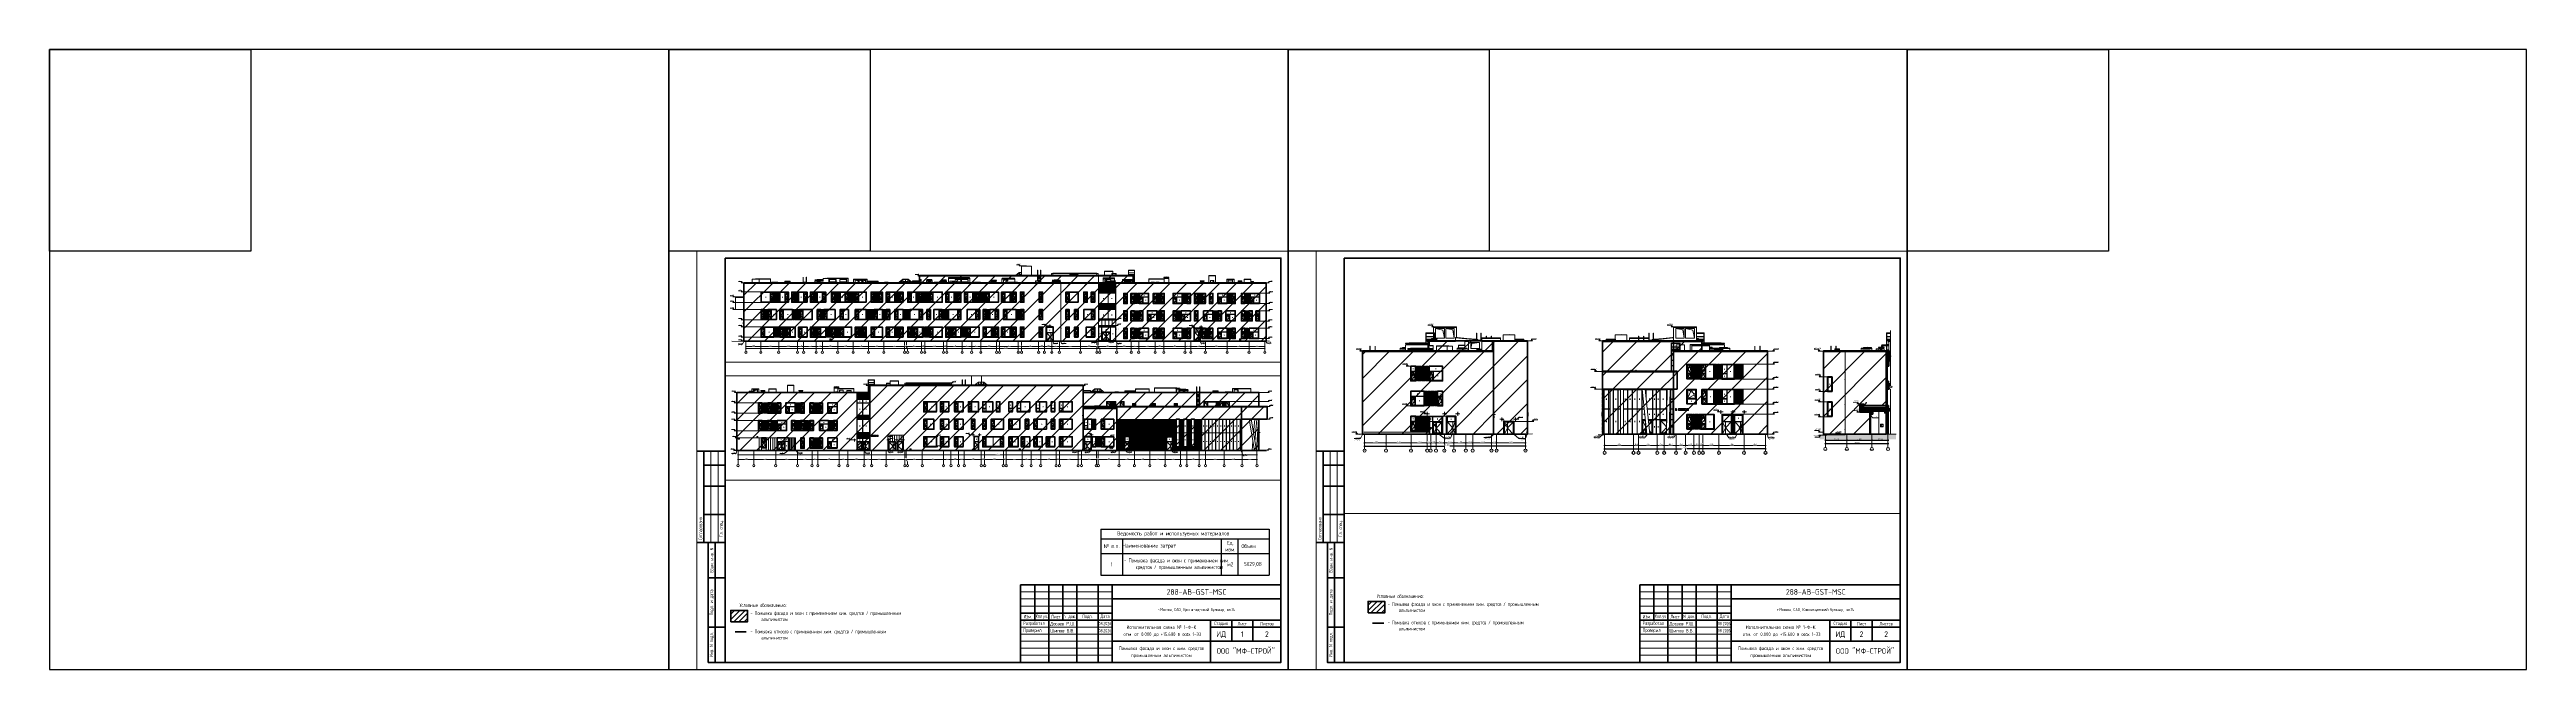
# Paper-space layout 'Лист1' of a CAD drawing. Header units: millimetres. Extents: x -143 to 1617, y 0 to 440.
# The model-space entities are those that its viewports show. They can reach past a viewport. Long polylines and large blocks are cut down to what shows.
import ezdxf
from ezdxf.enums import TextEntityAlignment as Align

# ---------------------------------------------------------------- set-up
doc = ezdxf.new("R2018")
doc.units = ezdxf.units.MM
for name, pattern in [('200_ШТРИХ__ш1_п0_6_', [160, 100, -60]), ('200_ШТРИХ_ш1п0_6_', [160, 100, -60]), ('50_200_ШТРИХ_1Т_ш5_п1_п1_', [700, 500, -100, 0, -100]), ('Штрих', [635, 317.5, -317.5]), ('Штриховая', [600, 400, -200])]:
    doc.linetypes.add(name, pattern=pattern)
for name, color, linetype, lineweight in [('0) клиннинг', 90, 'Continuous', 60), ('1) Откосы', 102, 'Continuous', 60), ('A-ANNO-DIMS', 7, 'Continuous', 9), ('A-ANNO-NOTE', 7, 'Continuous', 9), ('A-ANNO-SYMB', 7, 'Continuous', 9), ('A-ANNO-SYMB-1', 7, 'Continuous', 20), ('A-CLNG', 7, 'Continuous', 9), ('A-CLNG-1', 7, 'Continuous', 13), ('A-CLNG-PATT-1', 7, 'Continuous', 5), ('A-COLS', 7, 'Continuous', 9), ('A-DETL', 7, 'Continuous', 9), ('A-DETL-1', 7, 'Continuous', 13), ('A-DETL-2', 7, 'Continuous', 5), ('A-DETL-3', 7, '200_ШТРИХ_ш1п0_6_', 9), ('A-DETL-5', 7, 'Continuous', 35), ('A-DETL-CNTR', 7, '50_200_ШТРИХ_1Т_ш5_п1_п1_', 9), ('A-DETL-GENF', 7, 'Continuous', 9), ('A-DETL-THIN', 7, 'Continuous', 9), ('A-DOOR', 7, 'Continuous', 9), ('A-DOOR-1', 7, 'Continuous', 5), ('A-DOOR-2', 7, '200_ШТРИХ__ш1_п0_6_', 5), ('A-DOOR-FRAM', 7, 'Continuous', 5), ('A-DOOR-HDLN', 7, 'Штрих', 5), ('A-FLOR', 7, 'Continuous', 9), ('A-FLOR-1', 7, 'Continuous', 35), ('A-FLOR-MCUT', 7, 'Continuous', 5), ('A-FLOR-PATT-1', 7, 'Continuous', 5), ('A-GENM', 7, 'Continuous', 9), ('A-GENM-1', 7, 'Continuous', 25), ('A-GENM-HDLN', 7, 'Штрих', 5), ('A-GLAZ', 7, 'Continuous', 9), ('A-GLAZ-1', 7, 'Continuous', 5), ('A-GLAZ-2', 7, 'Штрих', 5), ('A-GLAZ-3', 7, 'Штриховая', 5), ('A-GLAZ-CURT', 7, 'Continuous', 9), ('A-GLAZ-CURT-1', 7, 'Continuous', 5), ('A-GLAZ-CURT-2', 7, 'Continuous', 25), ('A-GLAZ-CWMG', 7, 'Continuous', 9), ('A-GLAZ-CWMG-1', 7, 'Continuous', 25), ('A-ROOF', 7, 'Continuous', 9), ('A-ROOF-1', 7, 'Continuous', 25), ('A-ROOF-PATT-1', 7, 'Continuous', 5), ('A-WALL', 7, 'Continuous', 5), ('A-WALL-1', 7, 'Continuous', 35), ('A-WALL-IDEN', 7, 'Continuous', 9), ('A-WALL-PATT', 7, 'Continuous', 5), ('G-ANNO-DIMS', 7, 'Continuous', 9), ('G-ANNO-DIMS-1', 7, 'Continuous', 20), ('I-WALL', 7, 'Continuous', 5), ('I-WALL-1', 7, 'Continuous', 35), ('S-BEAM', 7, 'Continuous', 9), ('S-COLS', 7, 'Continuous', 9), ('Ограждение', 7, 'Continuous', 9), ('Ограждение-1', 7, 'Continuous', 25), ('Оси', 7, 'Continuous', 9), ('Оси-1', 7, '50_200_ШТРИХ_1Т_ш5_п1_п1_', 9)]:
    doc.layers.add(name, color=color, linetype=linetype, lineweight=lineweight)
for name, color, linetype, lineweight, true_color in [('A-AREA', 7, '200_ШТРИХ_ш1п0_6_', 35, 0x0000a0), ('A-DETL-GENF-1', 7, 'Continuous', 9, 0x95c8db), ('A-DETL-GENF-7', 7, 'Continuous', 9, 0xffffff), ('A-DOOR-GLAZ', 7, 'Continuous', 5, 0x8080ff)]:
    doc.layers.add(name, color=color, linetype=linetype, lineweight=lineweight, true_color=true_color)
doc.styles.add('ISOCPEUR_B_I', font='', dxfattribs={"height": 200})
doc.styles.add('ISOCPEUR_I', font='isocpeui.ttf', dxfattribs={"height": 250})
doc.styles.add('ISOCPEUR_I_1', font='isocpeui.ttf', dxfattribs={"height": 230})
doc.styles.add('ISOCPEUR_I_2', font='isocpeui.ttf', dxfattribs={"width": 0.9, "height": 250})
doc.styles.add('ISOCPEUR_I_3', font='isocpeui.ttf', dxfattribs={"width": 0.9, "height": 200})
doc.styles.add('ISOCPEUR_I_4', font='isocpeui.ttf', dxfattribs={"height": 200})
doc.styles.add('СПДС', font='ГОСТ тип А.ttf', dxfattribs={"width": 0.9})
doc.styles.get('ISOCPEUR_B_I').set_extended_font_data('ISOCPEUR', italic=True, bold=True)
doc.dimstyles.new('ISO-2_0_0_9К_Средний_с_подложкой_1', dxfattribs={"dimscale": 304.8, "dimtxt": 199.196235, "dimasz": 0.492126, "dimexe": 0.393701, "dimexo": 0, "dimgap": 0.131234, "dimtad": 1, "dimdec": 0, "dimzin": 0, "dimdsep": 46, "dimtxsty": 'ISOCPEUR_I_1', "dimblk1": 'OBLIQUE', "dimblk2": 'OBLIQUE', "dimsah": 1, "dimcen": 0.09, "dimdle": 0.393701, "dimazin": 0, "dimtfac": 1, "dimtdec": 4, "dimtix": 1, "dimtmove": 2, "dimatfit": 3, "dimfxl": 1, "dimtvp": 1, "dimtfill": 1, "dimtolj": 1, "dimtzin": 0, "dimarcsym": 2})
doc.dimstyles.new('ISO-2_5_0_9К_БОЛЬШОЙ', dxfattribs={"dimscale": 304.8, "dimtxt": 248.995294, "dimasz": 0.492126, "dimexe": 0.393701, "dimexo": 0, "dimgap": 0, "dimtad": 1, "dimdec": 0, "dimzin": 0, "dimdsep": 46, "dimtxsty": 'ISOCPEUR_I', "dimblk1": 'OBLIQUE', "dimblk2": 'OBLIQUE', "dimsah": 1, "dimcen": 0.09, "dimdle": 0.393701, "dimazin": 0, "dimtfac": 1, "dimtdec": 4, "dimtix": 1, "dimtmove": 0, "dimatfit": 3, "dimfxl": 1, "dimtvp": 1, "dimtolj": 1, "dimtzin": 0, "dimarcsym": 2})
pattern_1 = [(45, (106283.936, 0), (-56.56854, 56.56854), [])]
pattern_2 = [(45, (277018.13, 1200), (-56.56854, 56.56854), [])]
pattern_3 = [(45, (431356.45, 2643.2), (-75.4342, 75.4342), [106.68, -17.78, 3.556, -17.78]), (45, (431356.45, 2718.58), (-75.4342, 75.4342), []), (50, (431356.45, 2643.2), (127.5292, -11.1576), [13.335, -146.685]), (355, (431356.45, 2643.2), (-24.6697, 133.74), [10.668, -117.348]), (100.451, (431367.07, 2642.27), (102.8597, 122.5818), [11.333, -124.663]), (46.184, (431356.45, 2678.76), (189.7552, -29.4304), [20.003, -220.028]), (96.636, (431372.26, 2676.3), (166.1822, 173.1996), [17, -186.995]), (351.184, (431356.45, 2678.76), (166.184, 173.1976), [16.002, -176.022]), (21, (431374.23, 2669.87), (106.1303, -71.586), [13.335, -146.685]), (326, (431374.23, 2669.87), (43.2619, 128.9318), [10.668, -117.348]), (71.451, (431383.07, 2663.9), (149.392, 57.345), [11.333, -124.663]), (37.5, (431356.446, 2643.2), (2.16223, 59.18836), [3.353, -112.573, 3.353, -115.773, -117.792]), (37.5, (431356.446, 2643.2), (2.16223, 59.18836), [-235.052, 3.353, -114.44]), (7.5, (431356.446, 2643.2), (46.77386, 70.12615), [3.353, -64.567, 3.353, -109.906, -44.895]), (7.5, (431356.446, 2643.2), (46.77386, 70.12615), [-181.178, 3.353, -41.542]), (327.5, (431316.797, 2643.2), (94.91367, -4.0101), [3.353, -41.097, 3.353, -135.331, -184.023]), (327.5, (431316.797, 2643.2), (94.91367, -4.0101), [-183.134, 3.353, -180.67]), (317.5, (431299.02, 2643.2), (103.6906, 17.7988), [3.353, -54.432, 3.353, -88.748, -130.683]), (317.5, (431299.02, 2643.2), (103.6906, 17.7988), [-149.885, 3.353, -127.33])]
pattern_4 = [(306.87, (431491.88, 3022.41), (677.1656, -677.163), [33.858, -3351.962]), (333.435, (431478.34, 3029.18), (677.164, 0.0006), [15.142, -1499.043]), (345.964, (431451.25, 3035.95), (677.1643, 0.0024), [27.92, -2764.1]), (206.565, (431464.8, 2819.26), (-677.165, -677.1635), [15.142, -1499.043]), (206.565, (431491.88, 2832.8), (-677.165, -677.1635), [30.284, -1483.9]), (225, (431505.4, 2846.35), (6e-14, -677.164), [19.153, -938.5]), (270, (431505.4, 2859.9), (677.164, 4e-14), [13.543, -663.62]), (288.435, (431498.65, 2880.2), (677.165, -1354.327), [21.414, -2119.967]), (315, (431485.1, 2893.75), (677.164, 0), [19.153, -938.5]), (348.69, (431451.25, 2900.52), (677.1641, -0.0006), [34.53, -3418.344]), (116.565, (431525.74, 2968.24), (-677.1635, 677.165), [30.284, -1483.9]), (90, (431525.74, 2947.9), (-677.164, 4e-14), [20.315, -656.85]), (63.435, (431512.2, 2920.83), (-0.0006, 677.164), [30.284, -1483.9]), (26.565, (431485.1, 2907.3), (677.165, 677.1635), [30.284, -1483.9]), (11.31, (431451.25, 2900.52), (2708.6556, 677.1675), [34.53, -3418.344]), (0, (431410.6, 2900.5), (0, 677.164), [40.63, -636.534]), (26.565, (431546.05, 2968.24), (677.165, 677.1635), [30.284, -1483.9]), (45, (431532.5, 2954.7), (0, 677.164), [19.153, -938.5]), (63.435, (431518.97, 2927.6), (-0.0006, 677.164), [30.284, -1483.9]), (75.964, (431512.2, 2900.52), (-0.0024, 677.1643), [27.92, -2764.1]), (90, (431512.2, 2873.4), (-677.164, 4e-14), [27.087, -650.077]), (104.036, (431518.97, 2846.35), (-677.155, 2031.4949), [27.92, -2764.1]), (135, (431532.5, 2832.8), (-677.164, 6e-14), [19.153, -938.5]), (153.435, (431559.6, 2819.26), (-677.164, -0.0006), [30.284, -1483.9]), (288.435, (431640.86, 3096.9), (677.165, -1354.327), [21.414, -2119.967]), (296.565, (431634.08, 3110.44), (677.1635, -677.165), [15.142, -1499.043]), (315, (431627.3, 3117.2), (677.164, 0), [9.577, -948.08]), (0, (431620.54, 3117.2), (0, 677.164), [6.77, -670.39]), (18.435, (431600.23, 3110.44), (1354.327, 677.165), [21.414, -2119.967]), (26.565, (431586.68, 3103.67), (677.165, 677.1635), [15.142, -1499.043]), (71.565, (431579.9, 3083.35), (0.0006, 677.164), [21.414, -2119.967]), (90, (431579.9, 3049.5), (-677.164, 4e-14), [33.86, -643.306]), (135, (431478.34, 3096.9), (-677.164, 6e-14), [9.577, -948.08]), (123.69, (431491.88, 3076.58), (-677.164, 677.165), [24.415, -2417.134]), (90, (431491.9, 3063.04), (-677.164, 4e-14), [13.543, -663.62]), (63.435, (431485.1, 3049.5), (-0.0006, 677.164), [15.142, -1499.043]), (18.435, (431464.8, 3042.72), (1354.327, 677.165), [21.414, -2119.967]), (0, (431430.93, 3042.7), (0, 677.164), [33.86, -643.306]), (326.31, (431410.62, 3056.27), (1354.329, -677.162), [24.415, -2417.134]), (0, (431410.6, 3035.95), (0, 677.164), [40.63, -636.534]), (14.036, (431383.53, 3029.18), (2031.4949, 677.155), [27.92, -2764.1]), (30.964, (431349.67, 3008.87), (2031.486, 1354.3369), [39.485, -3909.026]), (45, (431329.36, 2988.55), (0, 677.164), [28.73, -928.925]), (71.565, (431322.59, 2968.24), (0.0006, 677.164), [21.414, -2119.967]), (90, (431322.6, 2947.9), (-677.164, 4e-14), [20.315, -656.85]), (108.435, (431329.36, 2927.6), (-677.165, 1354.327), [21.414, -2119.967]), (108.435, (431336.13, 2907.3), (-677.165, 1354.327), [21.414, -2119.967]), (165.964, (431363.22, 2900.52), (-677.1643, -0.0024), [27.92, -2764.1]), (180, (431410.6, 2900.5), (-8e-14, -677.164), [47.4, -629.763]), (303.69, (431667.94, 3293.27), (677.164, -677.165), [24.415, -2417.134]), (326.31, (431647.63, 3306.82), (1354.329, -677.162), [24.415, -2417.134]), (0, (431627.3, 3306.8), (0, 677.164), [20.315, -656.85]), (14.036, (431600.23, 3300.05), (2031.4949, 677.155), [27.92, -2764.1]), (33.69, (431579.91, 3286.5), (677.165, 677.164), [24.415, -2417.134]), (56.31, (431566.37, 3266.19), (677.162, 1354.329), [24.415, -2417.134]), (75.964, (431559.6, 3239.1), (-0.0024, 677.1643), [27.92, -2764.1]), (104.036, (431566.37, 3212.02), (-677.155, 2031.4949), [27.92, -2764.1]), (135, (431573.14, 3205.24), (-677.164, 6e-14), [9.577, -948.08]), (168.69, (431607, 3198.47), (-677.1641, 0.0006), [34.53, -3418.344]), (161.565, (431525.74, 3218.79), (-677.164, 0.0006), [21.414, -2119.967]), (180, (431539.3, 3218.8), (-8e-14, -677.164), [13.543, -663.62]), (206.565, (431552.82, 3225.56), (-677.165, -677.1635), [15.142, -1499.043]), (243.435, (431559.6, 3239.1), (0.0006, -677.164), [15.142, -1499.043]), (161.565, (431552.82, 3374.53), (-677.164, 0.0006), [21.414, -2119.967]), (123.69, (431566.37, 3354.22), (-677.164, 677.165), [24.415, -2417.134]), (101.31, (431573.14, 3320.36), (-677.1675, 2708.6556), [34.53, -3418.344]), (90, (431573.14, 3286.5), (-677.164, 4e-14), [33.86, -643.306]), (71.565, (431566.37, 3266.19), (0.0006, 677.164), [21.414, -2119.967]), (14.036, (431579.91, 3367.76), (2031.4949, 677.155), [27.92, -2764.1]), (63.435, (431573.14, 3354.22), (-0.0006, 677.164), [15.142, -1499.043]), (90, (431573.14, 3327.1), (-677.164, 4e-14), [27.087, -650.077]), (135, (431586.7, 3313.6), (-677.164, 6e-14), [19.153, -938.5]), (165.964, (431613.77, 3306.82), (-677.1643, -0.0024), [27.92, -2764.1]), (180, (431647.6, 3306.8), (-8e-14, -677.164), [33.86, -643.306]), (206.565, (431661.17, 3313.6), (-677.165, -677.1635), [15.142, -1499.043]), (243.435, (431667.94, 3327.13), (0.0006, -677.164), [15.142, -1499.043]), (270, (431667.94, 3340.7), (677.164, 4e-14), [13.543, -663.62]), (315, (431647.63, 3361), (677.164, 0), [28.73, -928.925]), (341.565, (431607, 3374.53), (677.164, -0.0006), [42.828, -2098.553]), (270, (431688.26, 3252.65), (677.164, 4e-14), [13.543, -663.62]), (288.435, (431681.49, 3272.96), (677.165, -1354.327), [21.414, -2119.967]), (26.565, (431505.42, 3367.76), (677.165, 677.1635), [30.284, -1483.9]), (45, (431491.9, 3354.2), (0, 677.164), [19.153, -938.5]), (78.69, (431485.11, 3320.36), (0.0006, 677.1641), [34.53, -3418.344]), (90, (431485.1, 3286.5), (-677.164, 4e-14), [33.86, -643.306]), (90, (431485.1, 3266.2), (-677.164, 4e-14), [20.315, -656.85]), (108.435, (431491.88, 3245.87), (-677.165, 1354.327), [21.414, -2119.967]), (123.69, (431505.42, 3225.56), (-677.164, 677.165), [24.415, -2417.134]), (168.69, (431607, 3198.47), (-677.1641, 0.0006), [34.53, -3418.344]), (180, (431634.1, 3198.5), (-8e-14, -677.164), [27.087, -650.077]), (198.435, (431654.4, 3205.24), (-1354.327, -677.165), [21.414, -2119.967]), (225, (431674.7, 3225.56), (6e-14, -677.164), [28.73, -928.925]), (225, (431688.26, 3239.1), (6e-14, -677.164), [19.153, -938.5]), (168.69, (431518.97, 3103.67), (-677.1641, 0.0006), [34.53, -3418.344]), (180, (431546.05, 3103.7), (-8e-14, -677.164), [27.087, -650.077]), (188.13, (431593.45, 3110.44), (-4062.9849, -677.1562), [47.883, -4740.39]), (225, (431613.77, 3130.76), (6e-14, -677.164), [28.73, -928.925]), (270, (431613.8, 3151.1), (677.164, 4e-14), [20.315, -656.85]), (288.435, (431607, 3171.39), (677.165, -1354.327), [21.414, -2119.967]), (315, (431579.9, 3198.47), (677.164, 0), [38.306, -919.35]), (341.565, (431559.6, 3205.24), (677.164, -0.0006), [21.414, -2119.967]), (345.964, (431532.51, 3212.02), (677.1643, 0.0024), [27.92, -2764.1]), (0, (431505.4, 3212), (0, 677.164), [27.087, -650.077]), (18.435, (431485.1, 3205.24), (1354.327, 677.165), [21.414, -2119.967]), (33.69, (431464.8, 3191.7), (677.165, 677.164), [24.415, -2417.134]), (45, (431451.25, 3178.16), (0, 677.164), [19.153, -938.5]), (90, (431451.25, 3151.1), (-677.164, 4e-14), [27.087, -650.077]), (108.435, (431458.02, 3130.76), (-677.165, 1354.327), [21.414, -2119.967]), (116.565, (431464.8, 3117.2), (-677.1635, 677.165), [15.142, -1499.043]), (161.565, (431485.1, 3110.44), (-677.164, 0.0006), [21.414, -2119.967]), (291.801, (431681.49, 2778.63), (677.154, -1354.3326), [36.466, -3610.173]), (270, (431681.5, 2805.7), (677.164, 4e-14), [27.087, -650.077]), (251.565, (431688.26, 2826.03), (-0.0006, -677.164), [21.414, -2119.967]), (213.69, (431708.57, 2839.58), (-677.165, -677.164), [24.415, -2417.134]), (198.435, (431728.89, 2846.35), (-1354.327, -677.165), [21.414, -2119.967]), (180, (431762.74, 2846.35), (-8e-14, -677.164), [33.86, -643.306]), (153.435, (431789.83, 2832.8), (-677.164, -0.0006), [30.284, -1483.9]), (135, (431803.37, 2819.26), (-677.164, 6e-14), [19.153, -938.5]), (135, (431823.7, 2798.95), (-677.164, 6e-14), [28.73, -928.925]), (104.036, (431830.46, 2771.86), (-677.155, 2031.4949), [27.92, -2764.1]), (90, (431830.46, 2744.8), (-677.164, 4e-14), [27.087, -650.077]), (63.435, (431816.92, 2717.7), (-0.0006, 677.164), [30.284, -1483.9]), (14.036, (431789.83, 2710.91), (2031.4949, 677.155), [27.92, -2764.1]), (0, (431756, 2710.9), (0, 677.164), [33.86, -643.306]), (348.69, (431722.11, 2717.69), (677.1641, -0.0006), [34.53, -3418.344]), (326.31, (431701.8, 2731.23), (1354.329, -677.162), [24.415, -2417.134]), (296.565, (431695.03, 2744.77), (677.1635, -677.165), [15.142, -1499.043]), (45, (431647.63, 3117.2), (0, 677.164), [9.577, -948.08]), (0, (431634.1, 3117.2), (0, 677.164), [13.543, -663.62]), (315, (431620.54, 3130.76), (677.164, 0), [19.153, -938.5]), (281.31, (431613.77, 3164.61), (677.1675, -2708.6556), [34.53, -3418.344]), (0, (431627.3, 3191.7), (0, 677.164), [20.315, -656.85]), (45, (431613.77, 3178.16), (0, 677.164), [19.153, -938.5]), (90, (431613.8, 3164.6), (-677.164, 4e-14), [13.543, -663.62]), (135, (431491.9, 3232.33), (-677.164, 6e-14), [19.153, -938.5]), (90, (431491.9, 3218.8), (-677.164, 4e-14), [13.543, -663.62]), (63.435, (431485.1, 3205.24), (-0.0006, 677.164), [15.142, -1499.043]), (18.435, (431464.8, 3198.47), (1354.327, 677.165), [21.414, -2119.967]), (0, (431444.5, 3198.5), (0, 677.164), [20.315, -656.85]), (0, (431884.63, 2981.8), (0, 677.164), [6.77, -670.39]), (333.435, (431871.1, 2988.55), (677.164, 0.0006), [15.142, -1499.043]), (333.435, (431857.55, 2995.32), (677.164, 0.0006), [15.142, -1499.043]), (296.565, (431850.78, 3008.87), (677.1635, -677.165), [15.142, -1499.043]), (270, (431850.8, 3022.4), (677.164, 4e-14), [13.543, -663.62]), (251.565, (431857.55, 3042.72), (-0.0006, -677.164), [21.414, -2119.967]), (225, (431864.3, 3049.5), (6e-14, -677.164), [9.577, -948.08]), (180, (431871.1, 3049.5), (-8e-14, -677.164), [6.77, -670.39]), (45, (431857.55, 3076.6), (0, 677.164), [19.153, -938.5]), (0, (431844, 3076.6), (0, 677.164), [13.543, -663.62]), (341.565, (431776.29, 3096.9), (677.164, -0.0006), [21.414, -2119.967]), (315, (431762.74, 3110.44), (677.164, 0), [19.153, -938.5]), (270, (431762.74, 3124), (677.164, 4e-14), [13.543, -663.62]), (243.435, (431769.52, 3137.53), (0.0006, -677.164), [15.142, -1499.043]), (153.435, (431715.34, 3130.76), (-677.164, -0.0006), [15.142, -1499.043]), (146.31, (431735.66, 3117.21), (-1354.329, 677.162), [24.415, -2417.134]), (90, (431735.66, 3103.7), (-677.164, 4e-14), [13.543, -663.62]), (63.435, (431728.9, 3090.13), (-0.0006, 677.164), [15.142, -1499.043]), (45, (431722.1, 3083.35), (0, 677.164), [9.577, -948.08]), (18.435, (431667.94, 3063.04), (1354.327, 677.165), [21.414, -2119.967]), (333.435, (431654.4, 3069.8), (677.164, 0.0006), [15.142, -1499.043]), (296.565, (431647.63, 3083.35), (677.1635, -677.165), [15.142, -1499.043]), (180, (431640.86, 2975), (-8e-14, -677.164), [13.543, -663.62]), (206.565, (431654.4, 2981.78), (-677.165, -677.1635), [15.142, -1499.043]), (251.565, (431661.17, 3002.1), (-0.0006, -677.164), [21.414, -2119.967]), (270, (431661.2, 3029.2), (677.164, 4e-14), [27.087, -650.077]), (116.565, (431783.06, 2920.83), (-677.1635, 677.165), [15.142, -1499.043]), (104.036, (431789.83, 2893.75), (-677.155, 2031.4949), [27.92, -2764.1]), (90, (431789.8, 2873.4), (-677.164, 4e-14), [20.315, -656.85]), (45, (431776.3, 2859.9), (0, 677.164), [19.153, -938.5]), (18.435, (431755.97, 2853.12), (1354.327, 677.165), [21.414, -2119.967]), (0, (431728.9, 2853.1), (0, 677.164), [27.087, -650.077]), (333.435, (431715.34, 2859.9), (677.164, 0.0006), [15.142, -1499.043]), (0, (431850.8, 2778.6), (0, 677.164), [6.77, -670.39]), (26.565, (431837.23, 2771.86), (677.165, 677.1635), [15.142, -1499.043]), (63.435, (431830.46, 2758.32), (-0.0006, 677.164), [15.142, -1499.043]), (90, (431830.46, 2744.8), (-677.164, 4e-14), [13.543, -663.62]), (90, (431830.46, 2724.46), (-677.164, 4e-14), [20.315, -656.85]), (116.565, (431837.23, 2710.9), (-677.1635, 677.165), [15.142, -1499.043]), (123.69, (431715.34, 2710.91), (-677.164, 677.165), [24.415, -2417.134]), (90, (431715.34, 2704.14), (-677.164, 4e-14), [6.77, -670.39]), (168.69, (431715.34, 2947.92), (-677.1641, 0.0006), [34.53, -3418.344]), (189.462, (431755.97, 2954.69), (-3385.8235, -677.1448), [41.19, -4077.837]), (198.435, (431796.6, 2968.24), (-1354.327, -677.165), [42.828, -2098.553]), (210.964, (431830.46, 2988.55), (-2031.486, -1354.3369), [39.485, -3909.026]), (233.13, (431850.78, 3015.64), (-1354.3312, -2031.4894), [33.858, -3351.962]), (270, (431850.8, 3056.3), (677.164, 4e-14), [40.63, -636.534]), (288.435, (431844, 3076.58), (677.165, -1354.327), [21.414, -2119.967]), (333.435, (431816.92, 3090.13), (677.164, 0.0006), [30.284, -1483.9]), (0, (431769.5, 3090.1), (0, 677.164), [47.4, -629.763]), (8.13, (431722.11, 3083.355), (4062.9849, 677.1562), [47.883, -4740.39]), (21.801, (431688.26, 3069.81), (1354.3326, 677.154), [36.466, -3610.173]), (45, (431667.94, 3049.5), (0, 677.164), [28.73, -928.925]), (78.69, (431661.17, 3015.64), (0.0006, 677.1641), [34.53, -3418.344]), (90, (431661.2, 2988.55), (-677.164, 4e-14), [27.087, -650.077]), (108.435, (431667.94, 2968.24), (-677.165, 1354.327), [21.414, -2119.967]), (135, (431681.5, 2954.7), (-677.164, 6e-14), [19.153, -938.5]), (180, (431593.45, 2981.8), (-8e-14, -677.164), [20.315, -656.85]), (167.471, (431654.4, 2968.24), (-3385.8176, 677.1751), [62.43, -6180.712]), (143.13, (431681.49, 2947.92), (-2031.4894, 1354.3312), [33.858, -3351.962]), (135, (431688.26, 2941.15), (-677.164, 6e-14), [9.577, -948.08]), (111.801, (431701.8, 2907.29), (-677.154, 1354.3326), [36.466, -3610.173]), (90, (431701.8, 2880.2), (-677.164, 4e-14), [27.087, -650.077]), (90, (431701.8, 2853.1), (-677.164, 4e-14), [27.087, -650.077]), (71.565, (431695.03, 2832.8), (0.0006, 677.164), [21.414, -2119.967]), (33.69, (431674.71, 2819.26), (677.165, 677.164), [24.415, -2417.134]), (14.036, (431647.63, 2812.49), (2031.4949, 677.155), [27.92, -2764.1]), (0, (431613.8, 2812.5), (0, 677.164), [33.86, -643.306]), (352.875, (431559.595, 2819.26), (677.16416, 0.0003), [54.595, -5404.876]), (270, (431979.44, 3096.9), (677.164, 4e-14), [20.315, -656.85]), (288.435, (431972.67, 3117.21), (677.165, -1354.327), [21.414, -2119.967]), (303.69, (431959.12, 3137.53), (677.164, -677.165), [24.415, -2417.134]), (315, (431945.6, 3151.07), (677.164, 0), [19.153, -938.5]), (0, (431918.5, 3151.1), (0, 677.164), [27.087, -650.077]), (14.036, (431891.4, 3144.3), (2031.4949, 677.155), [27.92, -2764.1]), (56.31, (431877.86, 3123.98), (677.162, 1354.329), [24.415, -2417.134]), (75.964, (431871.09, 3096.9), (-0.0024, 677.1643), [27.92, -2764.1]), (270, (431871.1, 3124), (677.164, 4e-14), [20.315, -656.85]), (284.036, (431864.32, 3151.07), (677.155, -2031.4949), [27.92, -2764.1]), (303.69, (431850.78, 3171.39), (677.164, -677.165), [24.415, -2417.134]), (333.435, (431837.23, 3178.16), (677.164, 0.0006), [15.142, -1499.043]), (0, (431816.9, 3178.16), (0, 677.164), [20.315, -656.85]), (18.435, (431796.6, 3171.39), (1354.327, 677.165), [21.414, -2119.967]), (45, (431783.06, 3157.84), (0, 677.164), [19.153, -938.5]), (236.31, (431796.6, 3184.93), (-677.162, -1354.329), [24.415, -2417.134]), (270, (431796.6, 3205.24), (677.164, 4e-14), [20.315, -656.85]), (270, (431796.6, 3218.8), (677.164, 4e-14), [13.543, -663.62]), (303.69, (431783.06, 3239.1), (677.164, -677.165), [24.415, -2417.134]), (333.435, (431769.52, 3245.87), (677.164, 0.0006), [15.142, -1499.043]), (0, (431742.4, 3245.9), (0, 677.164), [27.087, -650.077]), (14.036, (431715.34, 3239.1), (2031.4949, 677.155), [27.92, -2764.1]), (210.964, (431837.23, 3300.05), (-2031.486, -1354.3369), [39.485, -3909.026]), (201.801, (431871.09, 3313.59), (-1354.3326, -677.154), [36.466, -3610.173]), (180, (431891.4, 3313.6), (-8e-14, -677.164), [20.315, -656.85]), (173.66, (431952.35, 3306.82), (-677.1637, -0.00205), [61.32, -6070.66]), (161.565, (431972.67, 3300.05), (-677.164, 0.0006), [21.414, -2119.967]), (116.565, (431986.2, 3272.96), (-677.1635, 677.165), [30.284, -1483.9]), (111.801, (431999.75, 3239.1), (-677.154, 1354.3326), [36.466, -3610.173]), (104.036, (432006.52, 3212.02), (-677.155, 2031.4949), [27.92, -2764.1]), (90, (432006.5, 3191.7), (-677.164, 4e-14), [20.315, -656.85]), (45, (431979.44, 3164.6), (0, 677.164), [38.306, -919.35]), (0, (431945.6, 3164.6), (0, 677.164), [33.86, -643.306]), (352.875, (431891.405, 3171.39), (677.16416, 0.0003), [54.595, -5404.876]), (344.055, (431844, 3184.93), (2708.6609, -677.145), [49.298, -4880.53]), (321.34, (431810.15, 3212.02), (2708.6491, -2031.5013), [43.36, -4292.606]), (296.565, (431796.6, 3239.1), (677.1635, -677.165), [30.284, -1483.9]), (270, (431796.6, 3259.4), (677.164, 4e-14), [20.315, -656.85]), (251.565, (431803.37, 3279.73), (-0.0006, -677.164), [21.414, -2119.967]), (116.565, (431518.97, 2995.32), (-677.1635, 677.165), [30.284, -1483.9]), (146.31, (431539.28, 2981.78), (-1354.329, 677.162), [24.415, -2417.134]), (180, (431559.6, 2981.8), (-8e-14, -677.164), [20.315, -656.85]), (198.435, (431579.9, 2988.55), (-1354.327, -677.165), [21.414, -2119.967]), (243.435, (431586.68, 3002.1), (0.0006, -677.164), [15.142, -1499.043]), (281.31, (431579.91, 3035.95), (677.1675, -2708.6556), [34.53, -3418.344]), (296.565, (431640.86, 2697.37), (677.1635, -677.165), [15.142, -1499.043]), (315, (431627.3, 2710.9), (677.164, 0), [19.153, -938.5]), (333.435, (431613.77, 2717.7), (677.164, 0.0006), [15.142, -1499.043]), (315, (431607, 2724.46), (677.164, 0), [9.577, -948.078]), (288.435, (431654.4, 3049.5), (677.165, -1354.327), [21.414, -2119.967]), (284.036, (431647.63, 3076.58), (677.155, -2031.4949), [27.92, -2764.1]), (90, (431579.9, 3049.5), (-677.164, 4e-14), [27.087, -650.077]), (101.31, (431586.68, 3015.64), (-677.1675, 2708.6556), [34.53, -3418.344]), (123.69, (431600.23, 2995.32), (-677.164, 677.165), [24.415, -2417.134]), (135, (431613.77, 2981.8), (-677.164, 6e-14), [19.153, -938.5]), (153.435, (431627.3, 2975), (-677.164, -0.0006), [15.142, -1499.043]), (270, (431593.45, 2785.4), (677.164, 4e-14), [27.087, -650.077]), (270, (431593.45, 2798.95), (677.164, 4e-14), [13.543, -663.62]), (315, (431579.9, 2812.5), (677.164, 0), [19.153, -938.5]), (341.565, (431559.6, 2819.26), (677.164, -0.0006), [21.414, -2119.967]), (18.435, (431539.28, 2812.49), (1354.327, 677.165), [21.414, -2119.967]), (26.565, (431525.74, 2805.72), (677.165, 677.1635), [15.142, -1499.043]), (63.435, (431518.97, 2792.17), (-0.0006, 677.164), [15.142, -1499.043]), (90, (431518.97, 2785.4), (-677.164, 4e-14), [6.77, -670.39]), (101.31, (431525.74, 2751.54), (-677.1675, 2708.6556), [34.53, -3418.344]), (90, (431525.74, 2724.46), (-677.164, 4e-14), [27.087, -650.077]), (116.565, (431532.5, 2710.9), (-677.1635, 677.165), [15.142, -1499.043]), (165.964, (431559.6, 2704.14), (-677.1643, -0.0024), [27.92, -2764.1]), (180, (431573.14, 2704.14), (-8e-14, -677.164), [13.543, -663.62]), (213.69, (431593.45, 2717.69), (-677.165, -677.164), [24.415, -2417.134]), (225, (431600.23, 2724.46), (6e-14, -677.164), [9.577, -948.078]), (270, (431600.2, 2738), (677.164, 4e-14), [13.543, -663.62]), (288.435, (431593.45, 2758.32), (677.165, -1354.327), [21.414, -2119.967]), (270, (431478.34, 3347.45), (677.164, 4e-14), [33.86, -643.306]), (315, (431471.56, 3354.2), (677.164, 0), [9.577, -948.08]), (0, (431464.8, 3354.2), (0, 677.164), [6.77, -670.39]), (26.565, (431451.25, 3347.45), (677.165, 677.1635), [15.142, -1499.043]), (45, (431444.5, 3340.7), (0, 677.164), [9.577, -948.08]), (71.565, (431437.7, 3320.36), (0.0006, 677.164), [21.414, -2119.967]), (90, (431424.16, 3272.96), (-677.164, 4e-14), [13.543, -663.62]), (116.565, (431430.93, 3259.42), (-677.1635, 677.165), [15.142, -1499.043]), (153.435, (431444.48, 3252.65), (-677.164, -0.0006), [15.142, -1499.043]), (180, (431451.25, 3252.65), (-8e-14, -677.164), [6.77, -670.39]), (198.435, (431471.56, 3259.42), (-1354.327, -677.165), [21.414, -2119.967]), (243.435, (431478.34, 3272.96), (0.0006, -677.164), [15.142, -1499.043]), (251.565, (431485.1, 3293.27), (-0.0006, -677.164), [21.414, -2119.967]), (288.435, (431478.34, 3313.6), (677.165, -1354.327), [21.414, -2119.967]), (71.565, (431430.93, 3300.05), (0.0006, 677.164), [21.414, -2119.967]), (180, (431390.3, 3259.4), (-8e-14, -677.164), [40.63, -636.534]), (198.435, (431410.62, 3266.19), (-1354.327, -677.165), [21.414, -2119.967]), (236.31, (431424.16, 3286.5), (-677.162, -1354.329), [24.415, -2417.134]), (243.435, (431430.93, 3300.05), (0.0006, -677.164), [15.142, -1499.043]), (255.964, (431437.7, 3327.13), (0.0024, -677.1643), [27.92, -2764.1]), (270, (431437.7, 3340.7), (677.164, 4e-14), [13.543, -663.62]), (303.69, (431424.16, 3361), (677.164, -677.165), [24.415, -2417.134]), (326.31, (431403.85, 3374.53), (1354.329, -677.162), [24.415, -2417.134]), (341.565, (431810.15, 2907.3), (677.164, -0.0006), [21.414, -2119.967]), (333.435, (431796.6, 2914.06), (677.164, 0.0006), [15.142, -1499.043]), (71.565, (431898.18, 2724.46), (0.0006, 677.164), [21.414, -2119.967]), (63.435, (431891.4, 2710.9), (-0.0006, 677.164), [15.142, -1499.043]), (45, (431884.63, 2704.14), (0, 677.164), [9.577, -948.08]), (0, (431877.86, 2704.14), (0, 677.164), [6.77, -670.39]), (0, (431871.1, 2704.14), (0, 677.164), [6.77, -670.39]), (333.435, (431857.55, 2710.9), (677.164, 0.0006), [15.142, -1499.043]), (0, (431837.2, 2710.9), (0, 677.164), [20.315, -656.85]), (153.435, (431871.1, 2771.86), (-677.164, -0.0006), [15.142, -1499.043]), (180, (431877.86, 2771.86), (-8e-14, -677.164), [6.77, -670.39]), (146.31, (431898.18, 2758.32), (-1354.329, 677.162), [24.415, -2417.134]), (116.565, (431904.95, 2744.77), (-677.1635, 677.165), [15.142, -1499.043]), (251.565, (431661.17, 3144.3), (-0.0006, -677.164), [21.414, -2119.967]), (270, (431661.2, 3171.4), (677.164, 4e-14), [27.087, -650.077]), (303.69, (431647.63, 3191.7), (677.164, -677.165), [24.415, -2417.134]), (180, (431864.3, 2900.5), (-8e-14, -677.164), [33.86, -643.306]), (191.31, (431898.18, 2907.29), (-2708.6556, -677.1675), [34.53, -3418.344]), (216.87, (431925.26, 2927.61), (-677.163, -677.1656), [33.858, -3351.962]), (270, (431925.26, 2947.9), (677.164, 4e-14), [20.315, -656.85]), (303.69, (431911.72, 2968.24), (677.164, -677.165), [24.415, -2417.134]), (338.199, (431877.86, 2981.78), (2031.4964, -677.1495), [36.466, -3610.173]), (0, (431844, 2981.8), (0, 677.164), [33.86, -643.306]), (14.036, (431816.92, 2975), (2031.4949, 677.155), [27.92, -2764.1]), (33.69, (431796.6, 2961.46), (677.165, 677.164), [24.415, -2417.134]), (71.565, (431789.83, 2941.15), (0.0006, 677.164), [21.414, -2119.967]), (90, (431789.8, 2927.6), (-677.164, 4e-14), [13.543, -663.62]), (116.565, (431796.6, 2914.06), (-677.1635, 677.165), [15.142, -1499.043]), (180, (431451.25, 2683.8), (-8e-14, -677.164), [6.77, -670.39]), (180, (431458, 2683.8), (-8e-14, -677.164), [6.77, -670.39]), (194.036, (431485.1, 2690.6), (-2031.4949, -677.155), [27.92, -2764.1]), (213.69, (431505.42, 2704.14), (-677.165, -677.164), [24.415, -2417.134]), (243.435, (431518.97, 2731.23), (0.0006, -677.164), [30.284, -1483.9]), (270, (431518.97, 2771.86), (677.164, 4e-14), [40.63, -636.534]), (281.31, (431512.2, 2805.72), (677.1675, -2708.6556), [34.53, -3418.344]), (315, (431498.65, 2819.26), (677.164, 0), [19.153, -938.5]), (0, (431471.56, 2819.26), (0, 677.164), [27.087, -650.077]), (21.801, (431437.7, 2805.72), (1354.3326, 677.154), [36.466, -3610.173]), (53.13, (431417.39, 2778.63), (1354.3312, 2031.4894), [33.858, -3351.962]), (75.964, (431410.62, 2751.54), (-0.0024, 677.1643), [27.92, -2764.1]), (104.036, (431417.39, 2724.46), (-677.155, 2031.4949), [27.92, -2764.1]), (108.435, (431424.16, 2704.14), (-677.165, 1354.327), [21.414, -2119.967]), (135, (431444.5, 2683.83), (-677.164, 6e-14), [28.73, -928.925]), (206.565, (431904.95, 2988.55), (-677.165, -677.1635), [15.142, -1499.043]), (243.435, (431911.72, 3002.1), (0.0006, -677.164), [15.142, -1499.043]), (284.036, (431904.95, 3029.18), (677.155, -2031.4949), [27.92, -2764.1]), (315, (431891.4, 3042.72), (677.164, 0), [19.153, -938.5]), (341.565, (431871.1, 3049.5), (677.164, -0.0006), [21.414, -2119.967]), (180, (431722.1, 3245.9), (-8e-14, -677.164), [6.77, -670.39]), (180, (431728.9, 3245.9), (-8e-14, -677.164), [6.77, -670.39]), (194.036, (431755.97, 3252.65), (-2031.4949, -677.155), [27.92, -2764.1]), (213.69, (431776.29, 3266.19), (-677.165, -677.164), [24.415, -2417.134]), (243.435, (431789.83, 3293.27), (0.0006, -677.164), [30.284, -1483.9]), (270, (431789.8, 3333.9), (677.164, 4e-14), [40.63, -636.534]), (281.31, (431783.06, 3367.76), (677.1675, -2708.6556), [34.53, -3418.344]), (315, (431769.5, 3381.3), (677.164, 0), [19.153, -938.5]), (0, (431742.4, 3381.3), (0, 677.164), [27.087, -650.077]), (21.801, (431708.57, 3367.76), (1354.3326, 677.154), [36.466, -3610.173]), (53.13, (431688.26, 3340.68), (1354.3312, 2031.4894), [33.858, -3351.962]), (75.964, (431681.49, 3313.59), (-0.0024, 677.1643), [27.92, -2764.1]), (104.036, (431688.26, 3286.5), (-677.155, 2031.4949), [27.92, -2764.1]), (108.435, (431695.03, 3266.19), (-677.165, 1354.327), [21.414, -2119.967]), (135, (431715.34, 3245.87), (-677.164, 6e-14), [28.73, -928.925]), (180, (431376.76, 2805.7), (-8e-14, -677.164), [6.77, -670.39]), (153.435, (431390.3, 2798.95), (-677.164, -0.0006), [15.142, -1499.043]), (135, (431403.85, 2785.4), (-677.164, 6e-14), [19.153, -938.5]), (90, (431403.85, 2771.86), (-677.164, 4e-14), [13.543, -663.62]), (108.435, (431410.62, 2751.54), (-677.165, 1354.327), [21.414, -2119.967]), (90, (431410.6, 2724.46), (-677.164, 4e-14), [27.087, -650.077]), (63.435, (431403.85, 2710.9), (-0.0006, 677.164), [15.142, -1499.043]), (18.435, (431383.53, 2704.14), (1354.327, 677.165), [21.414, -2119.967]), (0, (431356.45, 2704.14), (0, 677.164), [27.087, -650.077]), (0, (431342.9, 2704.14), (0, 677.164), [13.543, -663.62]), (341.565, (431322.59, 2710.91), (677.164, -0.0006), [21.414, -2119.967]), (315, (431309.04, 2724.46), (677.164, 0), [19.153, -938.5]), (243.435, (431315.82, 2738), (0.0006, -677.164), [15.142, -1499.043]), (270, (431315.8, 2765.1), (677.164, 4e-14), [27.087, -650.077]), (225, (431329.36, 2778.63), (6e-14, -677.164), [19.153, -938.5]), (216.87, (431356.45, 2798.95), (-677.163, -677.1656), [33.858, -3351.962]), (206.565, (431370, 2805.72), (-677.165, -677.1635), [15.142, -1499.043]), (341.565, (431755.97, 2941.15), (677.164, -0.0006), [21.414, -2119.967]), (0, (431728.9, 2941.15), (0, 677.164), [27.087, -650.077]), (26.565, (431715.34, 2934.38), (677.165, 677.1635), [15.142, -1499.043]), (63.435, (431708.57, 2920.83), (-0.0006, 677.164), [15.142, -1499.043]), (90, (431708.6, 2880.2), (-677.164, 4e-14), [40.63, -636.534]), (108.435, (431715.34, 2859.9), (-677.165, 1354.327), [21.414, -2119.967]), (284.036, (431593.45, 2771.86), (677.155, -2031.4949), [27.92, -2764.1]), (251.565, (431600.23, 2792.17), (-0.0006, -677.164), [21.414, -2119.967]), (243.435, (431607, 2805.72), (0.0006, -677.164), [15.142, -1499.043]), (194.036, (431634.08, 2812.49), (-2031.4949, -677.155), [27.92, -2764.1]), (180, (431661.2, 2812.5), (-8e-14, -677.164), [27.087, -650.077]), (135, (431674.7, 2798.95), (-677.164, 6e-14), [19.153, -938.5]), (108.435, (431681.49, 2778.63), (-677.165, 1354.327), [21.414, -2119.967]), (108.435, (431607, 2724.46), (-677.165, 1354.327), [21.414, -2119.967]), (165.964, (431674.71, 2677.06), (-677.1643, -0.0024), [27.92, -2764.1]), (194.036, (431701.8, 2683.83), (-2031.4949, -677.155), [27.92, -2764.1]), (236.31, (431715.34, 2704.14), (-677.162, -1354.329), [24.415, -2417.134]), (213.69, (431688.26, 3137.53), (-677.165, -677.164), [24.415, -2417.134]), (180, (431701.8, 3137.5), (-8e-14, -677.164), [13.543, -663.62]), (270, (431647.6, 3096.9), (677.164, 4e-14), [13.543, -663.62]), (243.435, (431654.4, 3110.44), (0.0006, -677.164), [15.142, -1499.043]), (225, (431667.94, 3124), (6e-14, -677.164), [19.153, -938.5]), (291.801, (431491.88, 3056.27), (677.154, -1354.3326), [36.466, -3610.173]), (270, (431491.9, 3083.35), (677.164, 4e-14), [27.087, -650.077]), (225, (431505.4, 3096.9), (6e-14, -677.164), [19.153, -938.5]), (206.565, (431518.97, 3103.67), (-677.165, -677.1635), [15.142, -1499.043]), (180, (431539.3, 3103.7), (-8e-14, -677.164), [20.315, -656.85]), (161.565, (431559.6, 3096.9), (-677.164, 0.0006), [21.414, -2119.967]), (135, (431566.37, 3090.13), (-677.164, 6e-14), [9.577, -948.08]), (104.036, (431573.14, 3063.04), (-677.155, 2031.4949), [27.92, -2764.1]), (104.036, (431579.91, 3035.95), (-677.155, 2031.4949), [27.92, -2764.1]), (284.036, (431349.67, 2853.12), (677.155, -2031.4949), [27.92, -2764.1]), (255.964, (431356.45, 2880.2), (0.0024, -677.1643), [27.92, -2764.1]), (225, (431370, 2893.75), (6e-14, -677.164), [19.153, -938.5]), (194.036, (431397.08, 2900.52), (-2031.4949, -677.155), [27.92, -2764.1]), (180, (431437.7, 2900.5), (-8e-14, -677.164), [40.63, -636.534]), (14.036, (431424.16, 2805.72), (2031.4949, 677.155), [27.92, -2764.1]), (0, (431397.1, 2805.7), (0, 677.164), [27.087, -650.077]), (341.565, (431376.76, 2812.49), (677.164, -0.0006), [21.414, -2119.967]), (326.31, (431356.45, 2826.03), (1354.329, -677.162), [24.415, -2417.134]), (225, (431688.26, 3232.33), (6e-14, -677.164), [28.73, -928.925]), (194.036, (431715.34, 3239.1), (-2031.4949, -677.155), [27.92, -2764.1]), (56.31, (431769.52, 3144.3), (677.162, 1354.329), [24.415, -2417.134]), (33.69, (431749.2, 3130.76), (677.165, 677.164), [24.415, -2417.134]), (0, (431728.9, 3130.76), (0, 677.164), [20.315, -656.85]), (341.565, (431708.57, 3137.53), (677.164, -0.0006), [21.414, -2119.967]), (341.565, (431688.26, 3144.3), (677.164, -0.0006), [21.414, -2119.967]), (326.31, (431667.94, 3157.84), (1354.329, -677.162), [24.415, -2417.134]), (284.036, (431661.17, 3184.93), (677.155, -2031.4949), [27.92, -2764.1]), (255.964, (431667.94, 3212.02), (0.0024, -677.1643), [27.92, -2764.1]), (243.435, (431871.1, 2649.97), (0.0006, -677.164), [15.142, -1499.043]), (251.565, (431877.86, 2670.28), (-0.0006, -677.164), [21.414, -2119.967]), (270, (431877.86, 2683.8), (677.164, 4e-14), [13.543, -663.62]), (315, (431864.3, 2697.37), (677.164, 0), [19.153, -938.5]), (333.435, (431850.78, 2704.14), (677.164, 0.0006), [15.142, -1499.043]), (0, (431837.2, 2704.14), (0, 677.164), [13.543, -663.62]), (26.565, (431823.7, 2697.37), (677.165, 677.1635), [15.142, -1499.043]), (45, (431816.9, 2690.6), (0, 677.164), [9.577, -948.08]), (26.565, (431803.37, 2683.83), (677.165, 677.1635), [15.142, -1499.043]), (56.31, (431789.83, 2663.51), (677.162, 1354.329), [24.415, -2417.134]), (90, (431789.8, 2650), (-677.164, 4e-14), [13.543, -663.62]), (108.435, (431796.6, 2629.65), (-677.165, 1354.327), [21.414, -2119.967]), (165.964, (431823.69, 2622.88), (-677.1643, -0.0024), [27.92, -2764.1]), (180, (431837.2, 2622.9), (-8e-14, -677.164), [13.543, -663.62]), (206.565, (431850.78, 2629.65), (-677.165, -677.1635), [15.142, -1499.043]), (206.565, (431864.32, 2636.43), (-677.165, -677.1635), [15.142, -1499.043]), (243.435, (431776.3, 3151.07), (0.0006, -677.164), [15.142, -1499.043]), (225, (431783.06, 3157.84), (6e-14, -677.164), [9.577, -948.08]), (90, (431871.1, 3083.35), (-677.164, 4e-14), [20.315, -656.85]), (333.435, (431322.6, 3272.96), (677.164, 0.0006), [30.284, -1483.9]), (296.565, (431309.04, 3300.05), (677.1635, -677.165), [30.284, -1483.9]), (288.435, (431302.27, 3320.36), (677.165, -1354.327), [21.414, -2119.967]), (270, (431302.3, 3340.7), (677.164, 4e-14), [20.315, -656.85]), (251.565, (431309.04, 3361), (-0.0006, -677.164), [21.414, -2119.967]), (225, (431322.6, 3374.53), (6e-14, -677.164), [19.153, -938.5]), (194.036, (431349.67, 3381.3), (-2031.4949, -677.155), [27.92, -2764.1]), (180, (431376.76, 3381.3), (-8e-14, -677.164), [27.087, -650.077]), (165.964, (431403.85, 3374.53), (-677.1643, -0.0024), [27.92, -2764.1]), (243.435, (431884.63, 2683.83), (0.0006, -677.164), [15.142, -1499.043]), (251.565, (431891.4, 2704.14), (-0.0006, -677.164), [21.414, -2119.967]), (251.565, (431904.95, 2744.77), (-0.0006, -677.164), [42.828, -2098.553]), (225, (431925.26, 2765.1), (6e-14, -677.164), [28.73, -928.925]), (206.565, (431938.8, 2771.86), (-677.165, -677.1635), [15.142, -1499.043]), (180, (431959.1, 2771.86), (-8e-14, -677.164), [20.315, -656.85]), (146.31, (431979.44, 2758.32), (-1354.329, 677.162), [24.415, -2417.134]), (116.565, (431986.2, 2744.77), (-677.1635, 677.165), [15.142, -1499.043]), (90, (431986.2, 2717.7), (-677.164, 4e-14), [27.087, -650.077]), (71.565, (431979.44, 2697.37), (0.0006, 677.164), [21.414, -2119.967]), (71.565, (431972.67, 2677.06), (0.0006, 677.164), [21.414, -2119.967]), (71.565, (431965.9, 2656.74), (0.0006, 677.164), [21.414, -2119.967]), (45, (431952.35, 2643.2), (0, 677.164), [19.153, -938.5]), (14.036, (431925.26, 2636.43), (2031.4949, 677.155), [27.92, -2764.1]), (0, (431904.95, 2636.4), (0, 677.164), [20.315, -656.85]), (341.565, (431884.63, 2643.2), (677.164, -0.0006), [21.414, -2119.967]), (296.565, (431877.86, 2656.74), (677.1635, -677.165), [15.142, -1499.043]), (270, (431877.86, 2670.3), (677.164, 4e-14), [13.543, -663.62]), (99.462, (431945.58, 2792.17), (-677.1448, 3385.8235), [41.19, -4077.837]), (116.565, (431952.35, 2778.63), (-677.1635, 677.165), [15.142, -1499.043]), (161.565, (431972.67, 2771.86), (-677.164, 0.0006), [21.414, -2119.967]), (180, (431986.2, 2771.86), (-8e-14, -677.164), [13.543, -663.62]), (206.565, (431999.75, 2778.63), (-677.165, -677.1635), [15.142, -1499.043]), (213.69, (432020.07, 2792.17), (-677.165, -677.164), [24.415, -2417.134]), (225, (432033.6, 2805.7), (6e-14, -677.164), [19.153, -938.5]), (270, (432033.6, 2812.5), (677.164, 4e-14), [6.77, -670.39]), (270, (432033.6, 2819.26), (677.164, 4e-14), [6.77, -670.39]), (281.31, (432026.84, 2853.12), (677.1675, -2708.6556), [34.53, -3418.344]), (270, (432026.84, 2880.2), (677.164, 4e-14), [27.087, -650.077]), (315, (432013.3, 2893.75), (677.164, 0), [19.153, -938.5]), (333.435, (431999.75, 2900.52), (677.164, 0.0006), [15.142, -1499.043]), (0, (431986.2, 2900.5), (0, 677.164), [13.543, -663.62]), (18.435, (431965.9, 2893.75), (1354.327, 677.165), [21.414, -2119.967]), (26.565, (431952.35, 2886.98), (677.165, 677.1635), [15.142, -1499.043]), (45, (431938.8, 2873.43), (0, 677.164), [19.153, -938.5]), (90, (431938.8, 2853.1), (-677.164, 4e-14), [20.315, -656.85]), (296.565, (431938.8, 2798.95), (677.1635, -677.165), [15.142, -1499.043]), (0, (431925.26, 2798.95), (0, 677.164), [13.543, -663.62]), (26.565, (431898.18, 2785.4), (677.165, 677.1635), [30.284, -1483.9]), (63.435, (431891.4, 2771.86), (-0.0006, 677.164), [15.142, -1499.043]), (90, (431891.4, 2765.1), (-677.164, 4e-14), [6.77, -670.39]), (153.435, (431904.95, 2758.32), (-677.164, -0.0006), [15.142, -1499.043]), (180, (431911.7, 2758.3), (-8e-14, -677.164), [6.77, -670.39]), (206.565, (431925.26, 2765.1), (-677.165, -677.1635), [15.142, -1499.043]), (206.565, (431938.8, 2771.86), (-677.165, -677.1635), [15.142, -1499.043]), (243.435, (431945.58, 2785.4), (0.0006, -677.164), [15.142, -1499.043]), (56.31, (431979.44, 3076.58), (677.162, 1354.329), [24.415, -2417.134]), (90, (431979.44, 3049.5), (-677.164, 4e-14), [27.087, -650.077]), (104.036, (431986.2, 3022.41), (-677.155, 2031.4949), [27.92, -2764.1]), (135, (431999.75, 3008.87), (-677.164, 6e-14), [19.153, -938.5]), (180, (432020.1, 3008.9), (-8e-14, -677.164), [20.315, -656.85]), (206.565, (432047.15, 3022.4), (-677.165, -677.1635), [30.284, -1483.9]), (236.31, (432060.7, 3042.72), (-677.162, -1354.329), [24.415, -2417.134]), (255.964, (432067.47, 3069.81), (0.0024, -677.1643), [27.92, -2764.1]), (270, (432067.5, 3090.1), (677.164, 4e-14), [20.315, -656.85]), (296.565, (432060.7, 3103.67), (677.1635, -677.165), [15.142, -1499.043]), (345.964, (432033.61, 3110.44), (677.1643, 0.0024), [27.92, -2764.1]), (14.036, (432006.52, 3103.67), (2031.4949, 677.155), [27.92, -2764.1]), (26.565, (431992.98, 3096.9), (677.165, 677.1635), [15.142, -1499.043]), (341.565, (431952.35, 3056.27), (677.164, -0.0006), [21.414, -2119.967]), (18.435, (431932.04, 3049.5), (1354.327, 677.165), [21.414, -2119.967]), (45, (431918.5, 3035.95), (0, 677.164), [19.153, -938.5]), (71.565, (431911.72, 3015.64), (0.0006, 677.164), [21.414, -2119.967]), (104.036, (431918.5, 2988.55), (-677.155, 2031.4949), [27.92, -2764.1]), (108.435, (431925.26, 2968.24), (-677.165, 1354.327), [21.414, -2119.967]), (108.435, (431932.04, 2947.92), (-677.165, 1354.327), [21.414, -2119.967]), (135, (431945.6, 2934.4), (-677.164, 6e-14), [19.153, -938.5]), (180, (431965.9, 2934.4), (-8e-14, -677.164), [20.315, -656.85]), (206.565, (431979.44, 2941.15), (-677.165, -677.1635), [15.142, -1499.043]), (236.31, (431992.98, 2961.46), (-677.162, -1354.329), [24.415, -2417.134]), (270, (431993, 2988.55), (677.164, 4e-14), [27.087, -650.077]), (270, (431993, 3008.9), (677.164, 4e-14), [20.315, -656.85]), (296.565, (431986.2, 3022.4), (677.1635, -677.165), [15.142, -1499.043]), (296.565, (431972.67, 3049.5), (677.1635, -677.165), [30.284, -1483.9]), (90, (431871.1, 3069.8), (-677.164, 4e-14), [27.087, -650.077]), (116.565, (431877.86, 3056.27), (-677.1635, 677.165), [15.142, -1499.043]), (135, (431884.63, 3049.5), (-677.164, 6e-14), [9.577, -948.08]), (180, (431911.7, 3049.5), (-8e-14, -677.164), [27.087, -650.077]), (180, (431925.26, 3049.5), (-8e-14, -677.164), [13.543, -663.62]), (198.435, (431945.58, 3056.27), (-1354.327, -677.165), [21.414, -2119.967]), (198.435, (431965.9, 3063.04), (-1354.327, -677.165), [21.414, -2119.967]), (225, (431979.44, 3076.6), (6e-14, -677.164), [19.153, -938.5]), (315, (431993, 3157.84), (677.164, 0), [19.153, -938.5]), (0, (431986.2, 3157.84), (0, 677.164), [6.77, -670.39]), (33.69, (431965.9, 3144.3), (677.165, 677.164), [24.415, -2417.134]), (90, (431965.9, 3130.76), (-677.164, 4e-14), [13.543, -663.62]), (123.69, (431979.44, 3110.44), (-677.164, 677.165), [24.415, -2417.134]), (153.435, (431992.98, 3103.67), (-677.164, -0.0006), [15.142, -1499.043]), (180, (432006.5, 3103.7), (-8e-14, -677.164), [13.543, -663.62]), (225, (432020.07, 3117.2), (6e-14, -677.164), [19.153, -938.5]), (270, (432020.1, 3124), (677.164, 4e-14), [6.77, -670.39]), (303.69, (432006.52, 3144.3), (677.164, -677.165), [24.415, -2417.134]), (180, (431464.8, 3252.65), (-8e-14, -677.164), [6.77, -670.39]), (153.435, (431478.34, 3245.87), (-677.164, -0.0006), [15.142, -1499.043]), (315, (431424.16, 3218.8), (677.164, 0), [28.73, -928.925]), (270, (431424.16, 3232.3), (677.164, 4e-14), [13.543, -663.62]), (225, (431437.7, 3245.87), (6e-14, -677.164), [19.153, -938.5]), (198.435, (431458.02, 3252.65), (-1354.327, -677.165), [21.414, -2119.967]), (45, (431417.4, 3218.8), (0, 677.164), [9.577, -948.08]), (0, (431376.76, 3218.8), (0, 677.164), [40.63, -636.534]), (18.435, (431356.45, 3212.02), (1354.327, 677.165), [21.414, -2119.967]), (0, (431342.9, 3212), (0, 677.164), [13.543, -663.62]), (333.435, (431329.36, 3218.8), (677.164, 0.0006), [15.142, -1499.043]), (270, (431329.36, 3232.3), (677.164, 4e-14), [13.543, -663.62]), (243.435, (431336.13, 3245.87), (0.0006, -677.164), [15.142, -1499.043]), (206.565, (431349.67, 3252.65), (-677.165, -677.1635), [15.142, -1499.043]), (180, (431370, 3252.65), (-8e-14, -677.164), [20.315, -656.85]), (180, (431397.1, 3252.65), (-8e-14, -677.164), [27.087, -650.077]), (153.435, (431410.62, 3245.87), (-677.164, -0.0006), [15.142, -1499.043]), (135, (431424.16, 3232.33), (-677.164, 6e-14), [19.153, -938.5]), (180, (431390.3, 3110.44), (-8e-14, -677.164), [20.315, -656.85]), (198.435, (431410.62, 3117.21), (-1354.327, -677.165), [21.414, -2119.967]), (216.87, (431437.7, 3137.53), (-677.163, -677.1656), [33.858, -3351.962]), (236.31, (431451.25, 3157.84), (-677.162, -1354.329), [24.415, -2417.134]), (270, (431451.25, 3184.9), (677.164, 4e-14), [27.087, -650.077]), (296.565, (431444.48, 3198.47), (677.1635, -677.165), [15.142, -1499.043]), (323.13, (431417.39, 3218.79), (2031.4894, -1354.3312), [33.858, -3351.962]), (0, (431376.76, 3218.8), (0, 677.164), [40.63, -636.534]), (26.565, (431349.67, 3205.24), (677.165, 677.1635), [30.284, -1483.9]), (56.31, (431336.13, 3184.93), (677.162, 1354.329), [24.415, -2417.134]), (75.964, (431329.36, 3157.84), (-0.0024, 677.1643), [27.92, -2764.1]), (108.435, (431336.13, 3137.53), (-677.165, 1354.327), [21.414, -2119.967]), (116.565, (431342.9, 3123.98), (-677.1635, 677.165), [15.142, -1499.043]), (153.435, (431370, 3110.44), (-677.164, -0.0006), [30.284, -1483.9]), (303.69, (431397.08, 3076.58), (677.164, -677.165), [24.415, -2417.134]), (270, (431397.1, 3096.9), (677.164, 4e-14), [20.315, -656.85]), (225, (431410.6, 3110.44), (6e-14, -677.164), [19.153, -938.5]), (198.435, (431430.93, 3117.21), (-1354.327, -677.165), [21.414, -2119.967]), (180, (431444.5, 3117.2), (-8e-14, -677.164), [13.543, -663.62]), (153.435, (431471.56, 3103.67), (-677.164, -0.0006), [30.284, -1483.9]), (198.435, (431952.35, 2934.38), (-1354.327, -677.165), [21.414, -2119.967]), (180, (431972.67, 2934.4), (-8e-14, -677.164), [20.315, -656.85]), (153.435, (431986.2, 2927.6), (-677.164, -0.0006), [15.142, -1499.043]), (135, (431993, 2920.83), (-677.164, 6e-14), [9.577, -948.08]), (90, (431993, 2907.3), (-677.164, 4e-14), [13.543, -663.62]), (45, (431986.2, 2900.5), (0, 677.164), [9.577, -948.08]), (14.036, (431959.12, 2893.75), (2031.4949, 677.155), [27.92, -2764.1]), (33.69, (431938.8, 2880.2), (677.165, 677.164), [24.415, -2417.134]), (0, (431932.04, 2880.2), (0, 677.164), [6.77, -670.39]), (333.435, (431918.5, 2886.98), (677.164, 0.0006), [15.142, -1499.043]), (333.435, (431904.95, 2893.75), (677.164, 0.0006), [15.142, -1499.043]), (270, (431904.95, 2900.5), (677.164, 4e-14), [6.77, -670.39]), (243.435, (431911.72, 2914.06), (0.0006, -677.164), [15.142, -1499.043]), (213.69, (431932.04, 2927.6), (-677.165, -677.164), [24.415, -2417.134]), (168.69, (431911.72, 2886.98), (-677.1641, 0.0006), [34.53, -3418.344]), (146.31, (431932.04, 2873.43), (-1354.329, 677.162), [24.415, -2417.134]), (108.435, (431938.8, 2853.12), (-677.165, 1354.327), [21.414, -2119.967]), (90, (431938.8, 2832.8), (-677.164, 4e-14), [20.315, -656.85]), (63.435, (431932.04, 2819.26), (-0.0006, 677.164), [15.142, -1499.043]), (56.31, (431918.5, 2798.95), (677.162, 1354.329), [24.415, -2417.134]), (26.565, (431891.4, 2785.4), (677.165, 677.1635), [30.284, -1483.9]), (0, (431864.3, 2785.4), (0, 677.164), [27.087, -650.077]), (338.199, (431830.46, 2798.95), (2031.4964, -677.1495), [36.466, -3610.173]), (315, (431816.9, 2812.5), (677.164, 0), [19.153, -938.5]), (315, (431803.37, 2826.03), (677.164, 0), [19.153, -938.5]), (284.036, (431796.6, 2853.12), (677.155, -2031.4949), [27.92, -2764.1]), (251.565, (431803.37, 2873.43), (-0.0006, -677.164), [21.414, -2119.967]), (225, (431816.9, 2887), (6e-14, -677.164), [19.153, -938.5]), (198.435, (431837.23, 2893.75), (-1354.327, -677.165), [21.414, -2119.967]), (180, (431857.55, 2893.75), (-8e-14, -677.164), [20.315, -656.85]), (0, (431857.55, 2893.75), (0, 677.164), [20.315, -656.85]), (180, (431783.06, 2710.9), (-8e-14, -677.164), [27.087, -650.077])]
pattern_5 = [(45, (431356.45, 2643.2), (-70.7107, 70.7107), []), (135, (431356.45, 2643.2), (-70.7107, -70.7107), [])]
pattern_6 = [(45, (431356.45, 2643.2), (-114.0493, 114.0493), []), (45, (431470.5, 2643.2), (-114.0493, 114.0493), [201.612, -40.322, 6.706, -33.617])]

# ---------------------------------------------------------------- blocks, each defined once
blk = doc.blocks.new('*U888')
at = {"lineweight": 0}
blk.add_lwpolyline([(-415, -5), (5, -5), (5, 292), (-415, 292)], close=True, dxfattribs=at)
at = {"color": 0, "linetype": 'Continuous', "lineweight": 50}
blk.add_lwpolyline([(-395, 287), (0, 287), (0, 0), (-395, 0)], close=True, dxfattribs=at)
at = {"lineweight": 35}
for points in [[(-395, 150), (-415, 150)], [(-410, 85), (-410, 150)], [(-395, 140), (-410, 140)], [(-395, 125), (-410, 125)], [(-395, 105), (-410, 105)], [(-395, 85), (-415, 85)], [(-395, 85), (-407, 85), (-407, 0), (-395, 0)], [(-402, 0), (-402, 85)], [(-395, 60), (-407, 60)], [(-175, 55), (-175, 30)], [(-165, 55), (-165, 0)], [(-155, 55), (-155, 30)], [(-145, 55), (-145, 0)], [(-130, 55), (-130, 0)], [(-120, 55), (-120, 0)], [(-120, 45), (0, 45)], [(-395, 25), (-407, 25)], [(-185, 35), (-120, 35)], [(-185, 30), (0, 30)], [(-50, 30), (-50, 0)], [(-50, 25), (0, 25)], [(-35, 30), (-35, 15)], [(-20, 30), (-20, 15)], [(-120, 15), (0, 15)]]:
    blk.add_lwpolyline(points, dxfattribs=at)
at = {"lineweight": 18}
for points in [[(-405, 85), (-405, 150)], [(-400, 85), (-400, 150)], [(-185, 50), (-120, 50)], [(-185, 45), (-120, 45)], [(-185, 40), (-120, 40)], [(-185, 25), (-120, 25)], [(-185, 20), (-120, 20)], [(-185, 15), (-120, 15)], [(-185, 10), (-120, 10)], [(-185, 5), (-120, 5)]]:
    blk.add_lwpolyline(points, dxfattribs=at)
at = {"lineweight": 35}
blk.add_lwpolyline([(-185, 0), (0, 0), (0, 55), (-185, 55)], close=True, dxfattribs=at)
at = {"lineweight": 0}
blk.add_lwpolyline([(0, -5), (5, -5), (5, 0)], dxfattribs=at)
at = {"lineweight": -2, "char_height": 2.5, "attachment_point": 5, "rotation": 90, "style": 'СПДС'}
for s, insert, width in [('Согласовано', (-412.5, 95), 19.991), ('Гл. спец.', (-397.5, 95), 19.991), ('Взам. инв. N', (-404.5, 72.5), 24.991), ('Подл. и дата', (-404.5, 42.5), 34.991), ('Инв. N подл.', (-404.5, 12.5), 24.991)]:
    blk.add_mtext(s, dxfattribs=dict(at, insert=insert, width=width))
at = {"insert": (-60.2, 37.2), "char_height": 2.2, "attachment_point": 5, "style": 'СПДС'}
blk.add_mtext_dynamic_manual_height_columns('г.Москва, САО, Кронштадтский бульвар, вл.14', width=118.293, gutter_width=0, heights=[12.8], dxfattribs=at)
at = {"lineweight": -2, "char_height": 2.5, "style": 'СПДС'}
for s, insert, width, attachment_point in [('Разработал', (-183.1, 27.5), 17.953, 4), ('Проверил', (-183.1, 22.5), 17.953, 4), ('Изм.', (-180, 32.5), 10, 5), ('Кол.уч.', (-170, 32.5), 10, 5), ('Лист', (-160, 32.5), 10, 5), ('N док.', (-150, 32.5), 10, 5), ('Подп.', (-137.5, 32.5), 15, 5), ('Дата', (-125, 32.5), 10, 5), ('Стадия', (-42.5, 27.5), 15, 5), ('Лист', (-27.5, 27.5), 15, 5), ('Листов', (-10, 27.5), 20, 5)]:
    blk.add_mtext(s, dxfattribs=dict(at, insert=insert, width=width, attachment_point=attachment_point))
at = {"lineweight": 30, "width": 0.9, "flags": 104}
blk.add_attdef('ШАПКА', text='', height=3, dxfattribs=at).set_placement((-135, 281), align=Align.MIDDLE_CENTER)
at = {"style": 'СПДС'}
for tag, height, p in [('ШИФР_ПРОЕКТА', 4, (-60, 50)), ('НАИМЕНОВАНИЕ_ОБЪЕКТА2', 2.5, (-85, 20)), ('НАИМЕНОВАНИЕ_ОБЪЕКТА', 2.5, (-85, 25)), ('СТАДИЯ', 4, (-42.5, 20)), ('ЛИСТ_первый', 4, (-27.5, 20)), ('ЛИСТОВ', 4, (-10, 20)), ('НАИМЕНОВАНИЕ_ЧЕРТЕЖА2', 2.5, (-85, 5)), ('НАИМЕНОВАНИЕ_ЧЕРТЕЖА1', 2.5, (-85, 10)), ('ОРГАНИЗАЦИЯ_РАЗРАБОТЧИК1', 4, (-25, 8.1))]:
    blk.add_attdef(tag, text='', height=height, dxfattribs=at).set_placement(p, align=Align.MIDDLE_CENTER)
for tag, p in [('РАЗРАБОТЧИК', (-164, 27.5)), ('РУК.ГРУППЫ', (-164, 22.5))]:
    blk.add_attdef(tag, text='', height=2.5, dxfattribs=at).set_placement(p, align=Align.MIDDLE_LEFT)
at = {"style": 'СПДС', "width": 0.9}
for tag, p in [('ДАТА1', (-129.6, 26.4)), ('ДАТА2', (-129.6, 21.4))]:
    blk.add_attdef(tag, p, '', height=2.3, dxfattribs=at)
blk = doc.blocks.new('*U890')
at = {"color": 4}
blk.add_lwpolyline([(-220, -220), (220, -220), (220, 220), (-220, 220)], close=True, dxfattribs=at)
at = {"color": 3}
blk.add_lwpolyline([(-220, 220), (-77, 220), (-77, 77), (-220, 77)], close=True, dxfattribs=at)
blk = doc.blocks.new('*U891')
at = {"color": 0, "linetype": 'ByBlock', "lineweight": -2, "transparency": 16777216}
for p in [(0, 0), (440, 0), (880, 0), (1320, 0)]:
    blk.add_blockref('*U890', p, dxfattribs=at)
blk = doc.blocks.new('парапет - парапет-18575254-АР2_Фасад в А-Г копия 1')
at = {"layer": 'A-GENM'}
for p, q in [((-398, 13930), (3242, 13930)), ((-398, 13930), (-398, 13783)), ((-391, 13776), (3249, 13776)), ((3242, 13930), (10630, 13930)), ((3242, 13783), (3242, 13930)), ((3249, 13776), (10250, 13776)), ((10630, 13930), (10630, 13908)), ((10630, 13906), (10630, 13880))]:
    blk.add_line(p, q, dxfattribs=at)
for points, knots in [([(-398, 13783), (-398, 13782), (-398, 13781), (-397, 13780), (-397, 13779), (-396, 13778), (-396, 13778), (-395, 13777), (-394, 13777), (-394, 13776), (-393, 13776), (-392, 13776), (-391, 13776), (-391, 13776), (-390, 13776)], [0, 0, 0, 0, 0.11111111, 0.22222222, 0.27777778, 0.33333333, 0.38888889, 0.44444444, 0.5, 0.55555556, 0.61111111, 0.66666667, 0.72222222, 0.77777778, 0.77777778, 0.77777778, 0.77777778]), ([(3250, 13776), (3249, 13776), (3249, 13776), (3248, 13776), (3247, 13776), (3246, 13776), (3246, 13777), (3245, 13777), (3244, 13778), (3244, 13778), (3243, 13779), (3243, 13780), (3242, 13781), (3242, 13782), (3242, 13783)], [-0.77777778, -0.77777778, -0.77777778, -0.77777778, -0.72222222, -0.66666667, -0.61111111, -0.55555556, -0.5, -0.44444444, -0.38888889, -0.33333333, -0.27777778, -0.22222222, -0.11111111, 0, 0, 0, 0])]:
    blk.add_open_spline(points, degree=3, knots=knots, dxfattribs=at)
for points in [[(-391, 13776), (-391, 13776), (-390, 13776), (-390, 13776)], [(3249, 13776), (3249, 13776), (3250, 13776), (3250, 13776)]]:
    blk.add_open_spline(points, degree=3, dxfattribs=at)
blk = doc.blocks.new('Окно_СКБ_1Ст_БезПР - ОК-22_800х2500_h_ глухое-34006729-АР2_Фасад в А-Г копия 1')
at = {"layer": 'A-GLAZ-1'}
for p, q in [((350, 9600), (350, 7103)), ((1150, 9600), (350, 9600)), ((380, 7185), (380, 9570)), ((380, 9570), (450, 9570)), ((450, 9570), (1050, 9570)), ((450, 9500), (450, 7220)), ((450, 9500), (1050, 9500)), ((1050, 9570), (1120, 9570)), ((1050, 7220), (1050, 9500)), ((1120, 9570), (1120, 7185)), ((1150, 7103), (1150, 9600)), ((450, 7220), (1050, 7220))]:
    blk.add_line(p, q, dxfattribs=at)
at = {"layer": 'A-GLAZ-2'}
for p, q in [((800, 8360), (700, 8360)), ((750, 8410), (750, 8310))]:
    blk.add_line(p, q, dxfattribs=at)
blk = doc.blocks.new('Дверь_Витражная_СКБ_2Ст - ДВН_ДАО E30_Второй вход ДОО_1800 в свету-26352293-АР2_Фасад в А-Г копия 1')
at = {"layer": 'A-GLAZ-CURT-2'}
for p, q in [((7488, 2085), (7448, 2085)), ((7448, 2085), (7448, 0)), ((7488, 0), (7488, 2085))]:
    blk.add_line(p, q, dxfattribs=at)
blk = doc.blocks.new('Прямоугольный импост - Рядовой 50х220-26751927-АР2_Фасад в А-Г копия 1')
at = {"layer": 'A-GLAZ-CWMG'}
for p, q in [((7430, 2075), (7430, 0)), ((7447, 2075), (7447, 0)), ((7489, 2075), (7489, 0)), ((7650, 2075), (7650, 0))]:
    blk.add_line(p, q, dxfattribs=at)
blk = doc.blocks.new('DRS_ДПУ_распашная__2Ст_Прямоугольная1 - Нр_ДО_1100х2200-23741250-АР2_Фасад в А-Г копия 1')
at = {"layer": 'A-GLAZ-CURT-2'}
for p, q in [((10473, 2085), (10413, 2085)), ((10413, 2085), (10413, 0)), ((10473, 0), (10473, 2085))]:
    blk.add_line(p, q, dxfattribs=at)
blk = doc.blocks.new('Прямоугольный импост - Рядовой 50х195-26606765-АР2_Фасад в А-Г копия 1')
at = {"layer": 'A-GLAZ-CWMG'}
for p, q in [((10405, 2075), (10405, 0)), ((10600, 2075), (10600, 0))]:
    blk.add_line(p, q, dxfattribs=at)
blk = doc.blocks.new('PNS_Панель прямоугольная - Нр_Стекло - 42мм-35737562-АР2_Фасад в А-Г копия 1')
at = {"layer": 'A-GLAZ-1'}
for p, q in [((10464, 3260), (10422, 3260)), ((10422, 3260), (10422, 2115)), ((10422, 2115), (10464, 2115)), ((10464, 2115), (10464, 3260))]:
    blk.add_line(p, q, dxfattribs=at)
blk = doc.blocks.new('Прямоугольный импост - Рядовой 50х195-26180761-АР2_Фасад в А-Г копия 1')
at = {"layer": 'A-GLAZ-CWMG'}
blk.add_hatch(color=256, dxfattribs=at).paths.add_polyline_path([(10473, 2075), (10600, 2075), (10600, 2125), (10464, 2125), (10464, 2115), (10422, 2115), (10422, 2125), (10405, 2125), (10405, 2075), (10413, 2075), (10413, 2085), (10473, 2084)], flags=0)
at = {"layer": 'A-GLAZ-CWMG-1'}
for p, q in [((10422, 2125), (10405, 2125)), ((10405, 2125), (10405, 2075)), ((10405, 2075), (10422, 2075)), ((10422, 2115), (10422, 2125)), ((10464, 2115), (10422, 2115)), ((10422, 2075), (10422, 2085)), ((10422, 2085), (10464, 2085)), ((10600, 2125), (10464, 2125)), ((10464, 2125), (10464, 2115)), ((10464, 2085), (10464, 2075)), ((10464, 2075), (10600, 2075)), ((10600, 2075), (10600, 2125))]:
    blk.add_line(p, q, dxfattribs=at)
blk = doc.blocks.new('Прямоугольный импост - Рядовой 50х195-26180857-АР2_Фасад в А-Г копия 1')
at = {"layer": 'A-GLAZ-CWMG'}
for p, q in [((10405, 3250), (10405, 2125)), ((10600, 3250), (10600, 2125))]:
    blk.add_line(p, q, dxfattribs=at)
blk = doc.blocks.new('Прямоугольный импост - Рядовой 50х220-26752263-АР2_Фасад в А-Г копия 1')
at = {"layer": 'A-GLAZ-CWMG'}
blk.add_hatch(color=256, dxfattribs=at).paths.add_polyline_path([(7650, 2075), (7650, 2125), (7489, 2125), (7489, 2115), (7447, 2115), (7447, 2125), (7430, 2125), (7430, 2075), (7447, 2075), (7448, 2085), (7489, 2085), (7489, 2075), (7618, 2075)], flags=0)
at = {"layer": 'A-GLAZ-CWMG-1'}
for p, q in [((7447, 2125), (7430, 2125)), ((7430, 2125), (7430, 2075)), ((7430, 2075), (7447, 2075)), ((7447, 2115), (7447, 2125)), ((7489, 2115), (7447, 2115)), ((7447, 2075), (7447, 2085)), ((7447, 2085), (7489, 2085)), ((7650, 2125), (7489, 2125)), ((7489, 2125), (7489, 2115)), ((7489, 2085), (7489, 2075)), ((7489, 2075), (7650, 2075)), ((7650, 2075), (7650, 2125))]:
    blk.add_line(p, q, dxfattribs=at)
blk = doc.blocks.new('Прямоугольный импост - Рядовой 50х220-39658709-АР2_Фасад в А-Г копия 1')
at = {"layer": 'A-GLAZ-CWMG'}
for p, q in [((7430, 3255), (7430, 2125)), ((7625, 3280), (7650, 3280)), ((7650, 3280), (7650, 2125))]:
    blk.add_line(p, q, dxfattribs=at)
blk = doc.blocks.new('парапет4 - парапет-20644611-АР2_Фасад в А-Г копия 1')
at = {"layer": 'A-GENM-1'}
for p, q in [((10885, 13896), (10122, 13930)), ((10122, 13930), (10122, 13783)), ((10124, 13783), (10124, 13928)), ((10124, 13928), (10884, 13895)), ((10151, 13791), (10132, 13779)), ((10133, 13777), (10152, 13790)), ((10152, 13790), (10151, 13791)), ((10864, 13864), (10180, 13864)), ((10180, 13864), (10180, 13832)), ((10180, 13832), (10182, 13832)), ((10182, 13832), (10182, 13862)), ((10182, 13862), (10862, 13862)), ((10862, 13862), (10862, 13832)), ((10862, 13832), (10864, 13832)), ((10864, 13832), (10864, 13864)), ((10884, 13895), (10919, 13834)), ((10921, 13835), (10885, 13896)), ((10905, 13836), (10904, 13834)), ((10904, 13834), (10908, 13827)), ((10910, 13828), (10905, 13836))]:
    blk.add_line(p, q, dxfattribs=at)
for centre, radius, start, end in [((10129, 13783), 7.12, 180, 303), ((10129, 13783), 5.12, 180, 303), ((10914, 13831), 7.5, 210, 30), ((10914, 13831), 5.5, 210, 30)]:
    blk.add_arc(centre, radius, start, end, dxfattribs=at)
blk = doc.blocks.new('ОП_Труба - ОП_Труба 40x40x4_Угловая-30591808-АР2_Фасад в А-Г копия 1')
at = {"layer": 'A-GENM'}
for p, q in [((900, 14055), (900, 13930)), ((940, 13930), (940, 14055))]:
    blk.add_line(p, q, dxfattribs=at)
blk = doc.blocks.new('ОП_Поручень_Наклонный - ОП_Поручень_Наклонный-30591813-АР2_Фасад в А-Г копия 1')
at = {"layer": 'A-GENM'}
for p, q in [((900, 14735), (900, 14074)), ((900, 14074), (900, 14055)), ((904, 14055), (904, 14074)), ((932, 14743), (908, 14743)), ((932, 14080), (908, 14080)), ((908, 14077), (932, 14077)), ((932, 14052), (908, 14052)), ((908, 14049), (932, 14049)), ((936, 14074), (936, 14055)), ((940, 14074), (940, 14735)), ((940, 14055), (940, 14074))]:
    blk.add_line(p, q, dxfattribs=at)
at = {"layer": 'A-GENM', "flags": 128}
for points in [[(908, 14743), (906, 14743), (905, 14743), (903, 14742), (902, 14740), (901, 14739), (900, 14737), (900, 14735)], [(940, 14735), (940, 14737), (939, 14739), (938, 14740), (937, 14742), (935, 14743), (934, 14743), (932, 14743)]]:
    blk.add_lwpolyline(points, dxfattribs=at)
at = {"layer": 'A-GENM'}
for centre, major_axis, start_param, end_param in [((908, 14074), (8, 0), 1.5707963, 3.1415927), ((908, 14055), (8, 0), 3.1415927, 4.712389), ((908, 14074), (4, 0), 1.5707963, 3.1415927), ((908, 14055), (4, 0), 3.1415927, 4.712389), ((932, 14074), (8, 0), 0, 1.5707963), ((932, 14074), (4, 0), 0, 1.5707963), ((932, 14055), (8, 0), 4.712389, 6.2831853), ((932, 14055), (4, 0), 4.712389, 6.2831853)]:
    blk.add_ellipse(centre, major_axis=major_axis, ratio=0.7884183, start_param=start_param, end_param=end_param, dxfattribs=at)
blk = doc.blocks.new('ОП_Поручень_Наклонный - ОП_Поручень_Наклонный-V96-АР2_Фасад в А-Г копия 1')
at = {"layer": 'A-GENM'}
for p, q in [((1760, 14735), (1760, 14280)), ((1792, 14743), (1768, 14743)), ((1800, 14280), (1800, 14735))]:
    blk.add_line(p, q, dxfattribs=at)
at = {"layer": 'A-GENM', "flags": 128}
for points in [[(1768, 14743), (1766, 14743), (1765, 14743), (1763, 14742), (1762, 14740), (1761, 14739), (1760, 14737), (1760, 14735)], [(1800, 14735), (1800, 14737), (1799, 14739), (1798, 14740), (1797, 14742), (1795, 14743), (1794, 14743), (1792, 14743)]]:
    blk.add_lwpolyline(points, dxfattribs=at)
blk = doc.blocks.new('ОП_Поручень_Прямой - ОП_Поручень_Прямой-30591817-АР2_Фасад в А-Г копия 1')
at = {"layer": 'A-GENM'}
blk.add_line((908, 14743), (932, 14743), dxfattribs=at)
at = {"layer": 'A-GENM', "flags": 128}
for points in [[(900, 14735), (900, 14737), (901, 14739), (902, 14740), (903, 14742), (905, 14743), (906, 14743), (908, 14743)], [(932, 14743), (934, 14743), (935, 14743), (937, 14742), (938, 14740), (939, 14739), (940, 14737), (940, 14735)]]:
    blk.add_lwpolyline(points, dxfattribs=at)
blk = doc.blocks.new('парапет9 - парапет-22867712-АР2_Фасад в А-Г копия 1')
at = {"layer": 'A-GENM-1'}
for p, q in [((6490, 5019), (5782, 5050)), ((5782, 5050), (5782, 4903)), ((5784, 4903), (5784, 5048)), ((5784, 5048), (6489, 5017)), ((5811, 4911), (5792, 4899)), ((5793, 4897), (5812, 4910)), ((5812, 4910), (5811, 4911)), ((6471, 4984), (5840, 4984)), ((5840, 4984), (5840, 4952)), ((5840, 4952), (5842, 4952)), ((5842, 4952), (5842, 4982)), ((5842, 4982), (6469, 4982)), ((6469, 4982), (6469, 4952)), ((6469, 4952), (6471, 4952)), ((6471, 4952), (6471, 4984)), ((6489, 5017), (6526, 4954)), ((6528, 4955), (6490, 5019)), ((6512, 4956), (6510, 4954)), ((6510, 4954), (6515, 4947)), ((6516, 4948), (6512, 4956))]:
    blk.add_line(p, q, dxfattribs=at)
for centre, radius, start, end in [((5789, 4903), 7.12, 180, 303), ((5789, 4903), 5.12, 180, 303), ((6521, 4951), 7.5, 210, 30), ((6521, 4951), 5.5, 210, 30)]:
    blk.add_arc(centre, radius, start, end, dxfattribs=at)
blk = doc.blocks.new('Системная панель - Сэндвич - 42 мм_-31131818-АР2_Фасад в А-Г копия 1')
at = {"layer": 'A-GLAZ-CURT-2'}
for p, q in [((10422, 3835), (10422, 3290)), ((10464, 3835), (10422, 3835)), ((10422, 3290), (10464, 3290)), ((10464, 3290), (10464, 3835))]:
    blk.add_line(p, q, dxfattribs=at)
blk = doc.blocks.new('Прямоугольный импост - Рядовой 50х195-26606505-АР2_Фасад в А-Г копия 1')
at = {"layer": 'A-GLAZ-CWMG'}
for p, q in [((10405, 3800), (10405, 3300)), ((10422, 3875), (10464, 3875)), ((10600, 3825), (10600, 3300))]:
    blk.add_line(p, q, dxfattribs=at)
blk = doc.blocks.new('ОМ_Уголок_ГОСТ 8509-93 - ОМ_Уголок_ГОСТ 8509-93-30774130-АР2_Фасад в А-Г копия 1')
at = {"layer": 'A-GENM'}
for p, q in [((10650, 14087), (10323, 14087)), ((10323, 14024), (10650, 14024))]:
    blk.add_line(p, q, dxfattribs=at)
at = {"layer": 'A-GENM-HDLN'}
blk.add_line((10323, 14081), (10650, 14081), dxfattribs=at)
blk = doc.blocks.new('ОМ_Уголок_ГОСТ 8509-93 - ОМ_Уголок_ГОСТ 8509-93-30774131-АР2_Фасад в А-Г копия 1')
at = {"layer": 'A-GENM'}
for p, q in [((10936, 15737), (10323, 15737)), ((10323, 15674), (10936, 15674))]:
    blk.add_line(p, q, dxfattribs=at)
at = {"layer": 'A-GENM-HDLN'}
blk.add_line((10323, 15731), (10936, 15731), dxfattribs=at)
blk = doc.blocks.new('ОМ_Уголок_ГОСТ 8509-93 - ОМ_Уголок_ГОСТ 8509-93-35624736-АР2_Фасад в А-Г копия 1')
at = {"layer": 'A-GENM'}
for p, q in [((10260, 16937), (10323, 16937)), ((10260, 16937), (10260, 13930)), ((10323, 13930), (10323, 16937))]:
    blk.add_line(p, q, dxfattribs=at)
at = {"layer": 'A-GENM-HDLN'}
for p, q in [((10266, 16937), (10260, 16937)), ((10323, 16937), (10266, 16937)), ((10266, 13930), (10266, 16937))]:
    blk.add_line(p, q, dxfattribs=at)
blk = doc.blocks.new('ОМ_Лист_Прокат_ГОСТ 19903-2015 - ОМ_Лист_Прокат_ГОСТ 19903-2015-30774132-АР2_Фасад в А-Г копия 1')
at = {"layer": 'A-GENM'}
for p, q in [((10323, 15917), (10936, 15917)), ((10323, 15777), (10936, 15777))]:
    blk.add_line(p, q, dxfattribs=at)
blk = doc.blocks.new('ЗВ_Общее_Ламель_СКБ_Полоса - ЗВ_Общее_Ламель_СКБ_Полоса-28283678-АР2_Фасад в А-Г копия 1')
at = {"layer": 'S-BEAM'}
for p, q in [((8977, 14351), (9005, 14412)), ((8981, 14349), (8977, 14351))]:
    blk.add_line(p, q, dxfattribs=at)
blk = doc.blocks.new('ЗВ_Общее_Ламель_СКБ_Полоса - ЗВ_Общее_Ламель_СКБ_Полоса-V97-АР2_Фасад в А-Г копия 1')
at = {"layer": 'S-BEAM'}
for p, q in [((9795, 14412), (9823, 14351)), ((9823, 14351), (9819, 14349))]:
    blk.add_line(p, q, dxfattribs=at)
blk = doc.blocks.new('ЗВ_Общее_Ламель_СКБ_Полоса - ЗВ_Общее_Ламель_СКБ_Полоса-28279588-АР2_Фасад в А-Г копия 1')
at = {"layer": 'S-BEAM'}
for p, q in [((9005, 14412), (8977, 14351)), ((8977, 14351), (8981, 14349)), ((9823, 14351), (8977, 14351)), ((8981, 14349), (9819, 14349)), ((9823, 14351), (9795, 14412)), ((9819, 14349), (9823, 14351))]:
    blk.add_line(p, q, dxfattribs=at)
blk = doc.blocks.new('ЗВ_Общее_Ламель_СКБ_Полоса - ЗВ_Общее_Ламель_СКБ_Полоса-V98-АР2_Фасад в А-Г копия 1')
at = {"layer": 'S-BEAM'}
for p, q in [((9010, 14487), (8977, 14415)), ((8977, 14415), (8981, 14412)), ((9823, 14415), (8977, 14415)), ((8981, 14412), (9819, 14412)), ((9790, 14487), (9010, 14487)), ((9823, 14415), (9790, 14487)), ((9819, 14412), (9823, 14415))]:
    blk.add_line(p, q, dxfattribs=at)
blk = doc.blocks.new('ЗВ_Общее_Труба профильная_СКБ - ЗВ_Общее_Труба профильная_СКБ-28279590-АР2_Фасад в А-Г копия 1')
at = {"layer": 'S-BEAM'}
for p, q in [((8975, 14501), (8975, 14525)), ((8981, 14495), (9819, 14495)), ((9825, 14525), (9825, 14501))]:
    blk.add_line(p, q, dxfattribs=at)
at = {"layer": 'S-BEAM', "flags": 128}
for points in [[(8981, 14495), (8980, 14495), (8978, 14496), (8977, 14496), (8976, 14497), (8976, 14498), (8975, 14500), (8975, 14501)], [(9825, 14501), (9825, 14500), (9824, 14498), (9824, 14497), (9823, 14496), (9822, 14496), (9820, 14495), (9819, 14495)]]:
    blk.add_lwpolyline(points, dxfattribs=at)
blk = doc.blocks.new('ЗВ_Общее_Покрывной элемент_СКБ - ЗВ_Общее_Покрывной элемент_СКБ-28283681-АР2_Фасад в А-Г копия 1')
at = {"layer": 'S-BEAM'}
for p, q in [((9400, 14617), (9875, 14575)), ((9875, 14575), (9875, 14525))]:
    blk.add_line(p, q, dxfattribs=at)
blk = doc.blocks.new('ЗВ_Общее_Покрывной элемент_СКБ - ЗВ_Общее_Покрывной элемент_СКБ-V99-АР2_Фасад в А-Г копия 1')
at = {"layer": 'S-BEAM'}
for p, q in [((8925, 14575), (9400, 14617)), ((8925, 14525), (8925, 14575))]:
    blk.add_line(p, q, dxfattribs=at)
blk = doc.blocks.new('ЗВ_Общее_Покрывной элемент_СКБ - ЗВ_Общее_Покрывной элемент_СКБ-28283682-АР2_Фасад в А-Г копия 1')
at = {"layer": 'S-BEAM'}
for p, q in [((9400, 14617), (8925, 14575)), ((8925, 14575), (8925, 14525)), ((9875, 14575), (8925, 14575)), ((9875, 14525), (8925, 14525)), ((9875, 14575), (9400, 14617)), ((9875, 14525), (9875, 14575))]:
    blk.add_line(p, q, dxfattribs=at)
blk = doc.blocks.new('ЗВ_Общее_Отлив_СКБ - ЗВ_Общее_Отлив_СКБ-28283683-АР2_Фасад в А-Г копия 1')
at = {"layer": 'S-BEAM'}
for p, q in [((9005, 14285), (8940, 14278)), ((8940, 14278), (9860, 14278)), ((8940, 14278), (8940, 14253)), ((8940, 14253), (9860, 14253)), ((9860, 14278), (9795, 14285)), ((9860, 14253), (9860, 14278))]:
    blk.add_line(p, q, dxfattribs=at)
blk = doc.blocks.new('ЗВ_Общее_Ламель_СКБ_Полоса - ЗВ_Общее_Ламель_СКБ_Полоса-37153897-АР2_Фасад в А-Г копия 1')
at = {"layer": 'S-BEAM'}
blk.add_line((6446, 14380), (6460, 14412), dxfattribs=at)
blk = doc.blocks.new('ЗВ_Общее_Ламель_СКБ_Полоса - ЗВ_Общее_Ламель_СКБ_Полоса-V100-АР2_Фасад в А-Г копия 1')
at = {"layer": 'S-BEAM'}
blk.add_line((7630, 14412), (7644, 14380), dxfattribs=at)
blk = doc.blocks.new('ЗВ_Общее_Ламель_СКБ_Полоса - ЗВ_Общее_Ламель_СКБ_Полоса-V101-АР2_Фасад в А-Г копия 1')
at = {"layer": 'S-BEAM'}
for p, q in [((6460, 14412), (6446, 14380)), ((7630, 14412), (6460, 14412)), ((7644, 14380), (7630, 14412))]:
    blk.add_line(p, q, dxfattribs=at)
blk = doc.blocks.new('ЗВ_Общее_Труба профильная_СКБ - ЗВ_Общее_Труба профильная_СКБ-37153900-АР2_Фасад в А-Г копия 1')
at = {"layer": 'S-BEAM'}
for p, q in [((6425, 14426), (6425, 14450)), ((6431, 14420), (7659, 14420)), ((7665, 14450), (7665, 14426))]:
    blk.add_line(p, q, dxfattribs=at)
at = {"layer": 'S-BEAM', "flags": 128}
for points in [[(6431, 14420), (6430, 14420), (6428, 14421), (6427, 14421), (6426, 14422), (6426, 14423), (6425, 14425), (6425, 14426)], [(7665, 14426), (7665, 14425), (7664, 14423), (7664, 14422), (7663, 14421), (7662, 14421), (7660, 14420), (7659, 14420)]]:
    blk.add_lwpolyline(points, dxfattribs=at)
blk = doc.blocks.new('ЗВ_Общее_Труба профильная_СКБ - ЗВ_Общее_Труба профильная_СКБ-V102-АР2_Фасад в А-Г копия 1')
at = {"layer": 'S-BEAM'}
blk.add_line((6425, 14450), (6425, 14426), dxfattribs=at)
at = {"layer": 'S-BEAM', "flags": 128}
blk.add_lwpolyline([(6425, 14426), (6425, 14425), (6426, 14423), (6426, 14422), (6427, 14421), (6428, 14421), (6430, 14420), (6431, 14420)], dxfattribs=at)
blk = doc.blocks.new('ЗВ_Общее_Покрывной элемент_СКБ - ЗВ_Общее_Покрывной элемент_СКБ-37153901-АР2_Фасад в А-Г копия 1')
at = {"layer": 'S-BEAM'}
for p, q in [((6375, 14500), (7045, 14559)), ((6375, 14450), (6375, 14500))]:
    blk.add_line(p, q, dxfattribs=at)
blk = doc.blocks.new('О_Общий_Балясина наклонная_Труба_ГОСТ 8645-68 - О_Общий_Балясина наклонная_Труба_ГОСТ 8645-68-31027892-АР2_Фасад в А-Г копия 1')
at = {"layer": 'Ограждение'}
for p, q in [((6846, 5248), (6639, 4888)), ((6656, 4878), (6639, 4888)), ((6863, 5238), (6656, 4878)), ((6846, 5248), (6863, 5238))]:
    blk.add_line(p, q, dxfattribs=at)
blk = doc.blocks.new('О_Общий_Пластина_Вырез наклонный_Прокат_ГОСТ 103-2006_ГОСТ 82-70 - О_Общий_Пластина_Вырез наклонный_Прокат_ГОСТ 103-2006_ГОСТ 82-70-31027893-АР2_Фасад в А-Г копия 1')
at = {"layer": 'Ограждение'}
for p, q in [((6556, 4785), (6420, 4785)), ((6420, 4705), (6556, 4705)), ((6621, 4898), (6556, 4785)), ((6556, 4705), (6656, 4878))]:
    blk.add_line(p, q, dxfattribs=at)
blk = doc.blocks.new('ОГР_Влож_Анкер клиновой - ОГР_Влож_Анкер клиновой МКТ В 12-10-25_105-30966006-АР2_Фасад в А-Г копия 1')
at = {"layer": 'Ограждение'}
for p, q in [((6270, 4806), (6151, 4806)), ((6151, 4794), (6270, 4794)), ((6260, 4809), (6256, 4809)), ((6256, 4791), (6260, 4791))]:
    blk.add_line(p, q, dxfattribs=at)
blk = doc.blocks.new('ОГР_Влож_Полоса_Трапеция прямоугольная_Прокат_ГОСТ 103-2006 - ОГР_Влож_Полоса_Трапеция прямоугольная_Прокат_ГОСТ 103-2006-30966422-АР2_Фасад в А-Г копия 1')
at = {"layer": 'Ограждение-1'}
for p, q in [((6256, 4820), (6250, 4820)), ((6250, 4820), (6250, 4670)), ((6250, 4670), (6256, 4670)), ((6256, 4670), (6256, 4820))]:
    blk.add_line(p, q, dxfattribs=at)
blk = doc.blocks.new('ОГР_Влож_Поручень_Труба_ГОСТ 8645-68 - ОГР_Влож_Поручень_Труба_ГОСТ 8645-68-31075305-АР2_Фасад в А-Г копия 1')
at = {"layer": 'Ограждение-1'}
for p, q in [((6848, 5270), (6838, 5253)), ((6838, 5253), (6872, 5233)), ((6842, 5254), (6849, 5266)), ((6871, 5237), (6842, 5254)), ((6882, 5250), (6848, 5270)), ((6849, 5266), (6878, 5249)), ((6878, 5249), (6871, 5237)), ((6872, 5233), (6882, 5250))]:
    blk.add_line(p, q, dxfattribs=at)
blk = doc.blocks.new('ОГР_Влож_Поручень_Труба_ГОСТ 8645-68 - ОГР_Влож_Поручень_Труба_ГОСТ 8645-68-31075306-АР2_Фасад в А-Г копия 1')
at = {"layer": 'Ограждение-1'}
for p, q in [((6641, 4933), (6621, 4898)), ((6621, 4898), (6638, 4888)), ((6625, 4899), (6642, 4929)), ((6637, 4892), (6625, 4899)), ((6654, 4922), (6637, 4892)), ((6638, 4888), (6658, 4923)), ((6658, 4923), (6641, 4933)), ((6642, 4929), (6654, 4922))]:
    blk.add_line(p, q, dxfattribs=at)
blk = doc.blocks.new('Фартук_СКБ_Полоса - Ф1_860 мм_Стена 650 мм-34563020-АР2_Фасад в А-Г копия 1')
at = {"layer": 'A-GENM'}
for p, q in [((10524, 15630), (10524, 15530)), ((10524, 15630), (10590, 15630)), ((10590, 15628), (10524, 15630)), ((10524, 15530), (10559, 15541)), ((10590, 15530), (10524, 15530)), ((10526, 15532), (10526, 15629)), ((10526, 15629), (10590, 15627)), ((10557, 15542), (10526, 15532)), ((10557, 15542), (10590, 15542)), ((10559, 15541), (10557, 15542)), ((10559, 15541), (10590, 15541))]:
    blk.add_line(p, q, dxfattribs=at)
blk = doc.blocks.new('Фартук_СКБ_Полоса - Ф1_860 мм_Стена 650 мм-31996410-АР2_Фасад в А-Г копия 1')
at = {"layer": 'A-GENM'}
blk.add_line((10590, 15630), (10590, 15530), dxfattribs=at)
blk = doc.blocks.new('Л_Общий_Лючок - Лючок-32629181-АР2_Фасад в А-Г копия 1')
at = {"layer": 'A-GLAZ'}
for p, q in [((9271, 1176), (9271, 1624)), ((9271, 1624), (9719, 1624)), ((9719, 1176), (9271, 1176)), ((9689, 1594), (9301, 1400)), ((9301, 1594), (9301, 1206)), ((9689, 1594), (9301, 1594)), ((9301, 1400), (9689, 1206)), ((9301, 1206), (9689, 1206)), ((9689, 1206), (9689, 1594)), ((9719, 1624), (9719, 1176))]:
    blk.add_line(p, q, dxfattribs=at)
blk = doc.blocks.new('Стакан ОВ_5 - Стакан ОВ_2-32669352-АР2_Фасад в А-Г копия 1')
at = {"layer": 'A-WALL-PATT'}
blk.add_hatch(color=256, dxfattribs=at).paths.add_polyline_path([(2048, 13930), (2373, 13930), (2373, 14280), (1587, 14280), (1587, 13930), (1834, 13930)], flags=0)
at = {"layer": 'A-WALL'}
for p, q in [((1587, 14280), (2373, 14280)), ((1587, 13930), (1587, 14280)), ((2373, 13930), (2373, 14280))]:
    blk.add_line(p, q, dxfattribs=at)
blk = doc.blocks.new('AR_Отверстие прямоугольное _в стене__БезПР - AR_Отверстие прямоугольное _в стене__БезПР-33313331-АР2_Фасад в А-Г копия 1')
at = {"layer": 'A-GLAZ-1'}
for p, q in [((6230, 13930), (6261, 14084)), ((6261, 14084), (7530, 14125))]:
    blk.add_line(p, q, dxfattribs=at)
blk = doc.blocks.new('AR_Отверстие прямоугольное _в стене__БезПР - AR_Отверстие прямоугольное _в стене__БезПР-35794757-АР2_Фасад в А-Г копия 1')
at = {"layer": 'A-GLAZ-1'}
for p, q in [((9425, 14040), (9200, 14115)), ((9462, 13930), (9425, 14040))]:
    blk.add_line(p, q, dxfattribs=at)
blk = doc.blocks.new('WNW_Отлив - Отлив_металлический-33965102-АР2_Фасад в А-Г копия 1')
at = {"layer": 'A-GLAZ-1'}
for p, q in [((-400, 9166), (-400, 9163)), ((-400, 9163), (-394, 9163)), ((-380, 9194), (-399, 9188)), ((-399, 9187), (-380, 9193)), ((-399, 9164), (-399, 9166)), ((-395, 9164), (-399, 9164)), ((-394, 9166), (-395, 9164)), ((-394, 9163), (-389, 9177)), ((-389, 9177), (-390, 9177))]:
    blk.add_line(p, q, dxfattribs=at)
blk = doc.blocks.new('WNW_Отлив - Отлив_металлический-33822956-АР2_Фасад в А-Г копия 1')
at = {"layer": 'A-GLAZ-1'}
for p, q in [((-400, 4966), (-400, 4963)), ((-400, 4963), (-394, 4963)), ((-399, 4987), (-356, 5000)), ((-367, 4998), (-399, 4988)), ((-399, 4964), (-399, 4966)), ((-395, 4964), (-399, 4964)), ((-394, 4966), (-395, 4964)), ((-394, 4963), (-389, 4977)), ((-389, 4977), (-390, 4977))]:
    blk.add_line(p, q, dxfattribs=at)
blk = doc.blocks.new('WNW_Отлив - Отлив_металлический-33828275-АР2_Фасад в А-Г копия 1')
at = {"layer": 'A-GLAZ-1'}
for p, q in [((-350, 9203), (-400, 9191)), ((-400, 9191), (-400, 9166)), ((-400, 9166), (-394, 9166)), ((-399, 9190), (-350, 9202)), ((-399, 9167), (-399, 9190)), ((-395, 9167), (-399, 9167)), ((-390, 9180), (-395, 9167)), ((-394, 9166), (-389, 9180)), ((-389, 9180), (-390, 9180))]:
    blk.add_line(p, q, dxfattribs=at)
blk = doc.blocks.new('WNW_Отлив - Отлив_металлический-V103-АР2_Фасад в А-Г копия 1')
at = {"layer": 'A-GLAZ-1'}
for p, q in [((3300, 5002), (3250, 4991)), ((3250, 4991), (3250, 4988)), ((3251, 4990), (3283, 4998)), ((3251, 4988), (3251, 4990)), ((3255, 4967), (3251, 4967)), ((3251, 4966), (3256, 4966)), ((3260, 4980), (3255, 4967)), ((3260, 4977), (3261, 4980)), ((3261, 4980), (3260, 4980))]:
    blk.add_line(p, q, dxfattribs=at)
blk = doc.blocks.new('WNW_Отлив - Отлив_металлический-33966382-АР2_Фасад в А-Г копия 1')
at = {"layer": 'A-GLAZ-1'}
for p, q in [((3300, 5003), (3250, 4988)), ((3250, 4988), (3250, 4963)), ((3250, 4963), (3256, 4963)), ((3251, 4987), (3300, 5002)), ((3251, 4964), (3251, 4987)), ((3255, 4964), (3251, 4964)), ((3260, 4977), (3255, 4964)), ((3256, 4963), (3261, 4977)), ((3261, 4977), (3260, 4977))]:
    blk.add_line(p, q, dxfattribs=at)
blk = doc.blocks.new('WNW_Отлив - Отлив_металлический-V104-АР2_Фасад в А-Г копия 1')
at = {"layer": 'A-GLAZ-1'}
for p, q in [((3300, 803), (3250, 788)), ((3250, 788), (3250, 763)), ((3250, 763), (3256, 763)), ((3251, 787), (3300, 802)), ((3251, 764), (3251, 787)), ((3255, 764), (3251, 764)), ((3260, 777), (3255, 764)), ((3256, 763), (3261, 777)), ((3261, 777), (3260, 777))]:
    blk.add_line(p, q, dxfattribs=at)
blk = doc.blocks.new('AR_Отверстие прямоугольное _в стене__БезПР - AR_Отверстие прямоугольное _в стене__БезПР-35780056-АР2_Фасад в А-Г копия 1')
at = {"layer": 'A-GLAZ-1'}
for p, q in [((9900, 3480), (9950, 3730)), ((9950, 3730), (10100, 3780))]:
    blk.add_line(p, q, dxfattribs=at)
blk = doc.blocks.new('WNW_Отлив - Отлив_металлический-34006731-АР2_Фасад в А-Г копия 1')
at = {"layer": 'A-GLAZ-1'}
for p, q in [((1150, 7185), (350, 7185)), ((1150, 7160), (350, 7160)), ((350, 7091), (350, 7103)), ((350, 7066), (350, 7091)), ((350, 7091), (1150, 7091)), ((1150, 7066), (350, 7066)), ((1150, 7103), (1150, 7091)), ((1150, 7091), (1150, 7066))]:
    blk.add_line(p, q, dxfattribs=at)
blk = doc.blocks.new('ЗВ_Общее_Покрывной элемент_СКБ - ЗВ_Общее_Покрывной элемент_СКБ-V105-АР2_Фасад в А-Г копия 1')
at = {"layer": 'S-BEAM'}
for p, q in [((7045, 14559), (6375, 14500)), ((6375, 14500), (6375, 14450)), ((7715, 14500), (6375, 14500)), ((7715, 14450), (6375, 14450)), ((7715, 14500), (7045, 14559)), ((7715, 14450), (7715, 14500))]:
    blk.add_line(p, q, dxfattribs=at)
blk = doc.blocks.new('PNS_Панель прямоугольная - Нр_Стекло - 42мм-39561845-АР2_Фасад в А-Г копия 1')
at = {"layer": 'A-GLAZ-1'}
for p, q in [((10261, 7485), (10219, 7485)), ((10219, 7485), (10219, 4840)), ((10219, 4840), (10261, 4840)), ((10261, 4840), (10261, 7485))]:
    blk.add_line(p, q, dxfattribs=at)
blk = doc.blocks.new('Прямоугольный импост - Рядовой 50х195-39561511-АР2_Фасад в А-Г копия 1')
at = {"layer": 'A-GLAZ-CWMG'}
blk.add_hatch(color=256, dxfattribs=at).paths.add_polyline_path([(10219, 4800), (10219, 4810), (10261, 4810), (10261, 4800), (10397, 4800), (10397, 4850), (10261, 4850), (10261, 4840), (10219, 4840), (10219, 4850), (10202, 4850), (10202, 4800)], flags=0)
at = {"layer": 'A-GLAZ-CWMG-1'}
for p, q in [((10219, 4850), (10202, 4850)), ((10202, 4850), (10202, 4800)), ((10202, 4800), (10219, 4800)), ((10219, 4840), (10219, 4850)), ((10261, 4840), (10219, 4840)), ((10219, 4800), (10219, 4810)), ((10219, 4810), (10261, 4810)), ((10397, 4850), (10261, 4850)), ((10261, 4850), (10261, 4840)), ((10261, 4810), (10261, 4800)), ((10261, 4800), (10397, 4800)), ((10397, 4800), (10397, 4850))]:
    blk.add_line(p, q, dxfattribs=at)
blk = doc.blocks.new('Прямоугольный импост - Рядовой 50х195-39561558-АР2_Фасад в А-Г копия 1')
at = {"layer": 'A-GLAZ-CWMG'}
for p, q in [((10202, 11425), (10202, 13680)), ((10219, 13730), (10250, 13730))]:
    blk.add_line(p, q, dxfattribs=at)
blk = doc.blocks.new('Прямоугольный импост - Рядовой 50х195-39561512-АР2_Фасад в А-Г копия 1')
at = {"layer": 'A-GLAZ-CWMG'}
blk.add_hatch(color=256, dxfattribs=at).paths.add_polyline_path([(10219, 13680), (10219, 13690), (10250, 13690), (10250, 13720), (10219, 13720), (10219, 13730), (10202, 13730), (10202, 13680)], flags=0)
at = {"layer": 'A-GLAZ-CWMG-1'}
for p, q in [((10219, 13730), (10202, 13730)), ((10202, 13730), (10202, 13680)), ((10202, 13680), (10219, 13680)), ((10219, 13720), (10219, 13730)), ((10261, 13720), (10219, 13720)), ((10219, 13680), (10219, 13690)), ((10219, 13690), (10261, 13690)), ((10397, 13730), (10261, 13730)), ((10261, 13730), (10261, 13720)), ((10261, 13690), (10261, 13680)), ((10261, 13680), (10397, 13680)), ((10397, 13680), (10397, 13730))]:
    blk.add_line(p, q, dxfattribs=at)
blk = doc.blocks.new('PNS_Панель прямоугольная - Нр_Стемалит - 42 мм-39561648-АР2_Фасад в А-Г копия 1')
at = {"layer": 'A-GLAZ-1'}
for p, q in [((10261, 13690), (10219, 13690)), ((10219, 13690), (10219, 11415)), ((10261, 11415), (10261, 13690)), ((10219, 11415), (10261, 11415))]:
    blk.add_line(p, q, dxfattribs=at)
blk = doc.blocks.new('Прямоугольный импост - Рядовой 50х195-39561523-АР2_Фасад в А-Г копия 1')
at = {"layer": 'A-GLAZ-CWMG'}
for p, q in [((10202, 8925), (10202, 11375)), ((10397, 8925), (10397, 11375))]:
    blk.add_line(p, q, dxfattribs=at)
blk = doc.blocks.new('Прямоугольный импост - Рядовой 50х195-39561515-АР2_Фасад в А-Г копия 1')
at = {"layer": 'A-GLAZ-CWMG'}
blk.add_hatch(color=256, dxfattribs=at).paths.add_polyline_path([(10397, 11375), (10397, 11400), (10250, 11400), (10250, 11415), (10219, 11415), (10219, 11425), (10202, 11425), (10202, 11375), (10219, 11375), (10219, 11385), (10261, 11385), (10261, 11375), (10394, 11375)], flags=0)
at = {"layer": 'A-GLAZ-CWMG-1'}
for p, q in [((10219, 11425), (10202, 11425)), ((10202, 11425), (10202, 11375)), ((10202, 11375), (10219, 11375)), ((10219, 11415), (10219, 11425)), ((10261, 11415), (10219, 11415)), ((10219, 11375), (10219, 11385)), ((10219, 11385), (10261, 11385)), ((10397, 11425), (10261, 11425)), ((10261, 11425), (10261, 11415)), ((10261, 11385), (10261, 11375)), ((10261, 11375), (10397, 11375)), ((10397, 11375), (10397, 11425))]:
    blk.add_line(p, q, dxfattribs=at)
blk = doc.blocks.new('PNS_Панель прямоугольная - Нр_Стекло - 42мм-39561829-АР2_Фасад в А-Г копия 1')
at = {"layer": 'A-GLAZ-1'}
for p, q in [((10261, 11385), (10219, 11385)), ((10219, 11385), (10219, 8915)), ((10219, 8915), (10261, 8915)), ((10261, 8915), (10261, 11385))]:
    blk.add_line(p, q, dxfattribs=at)
blk = doc.blocks.new('Прямоугольный импост - Рядовой 50х195-39561525-АР2_Фасад в А-Г копия 1')
at = {"layer": 'A-GLAZ-CWMG'}
for p, q in [((10202, 7525), (10202, 8875)), ((10397, 8870), (10397, 8875))]:
    blk.add_line(p, q, dxfattribs=at)
blk = doc.blocks.new('PNS_Панель прямоугольная - Нр_Стемалит - 42 мм-39561745-АР2_Фасад в А-Г копия 1')
at = {"layer": 'A-GLAZ-1'}
for p, q in [((10261, 8885), (10219, 8885)), ((10219, 8885), (10219, 7515)), ((10261, 7515), (10261, 8885)), ((10219, 7515), (10261, 7515))]:
    blk.add_line(p, q, dxfattribs=at)
blk = doc.blocks.new('Прямоугольный импост - Рядовой 50х195-39561527-АР2_Фасад в А-Г копия 1')
at = {"layer": 'A-GLAZ-CWMG'}
for p, q in [((10202, 4850), (10202, 7475)), ((10230, 4800), (10219, 4800)), ((10397, 4850), (10397, 7475))]:
    blk.add_line(p, q, dxfattribs=at)
blk = doc.blocks.new('Прямоугольный импост - Рядовой 50х195-39656714-АР2_Фасад в А-Г копия 1')
at = {"layer": 'A-GLAZ-CWMG'}
blk.add_hatch(color=256, dxfattribs=at).paths.add_polyline_path([(7447, 3610), (7447, 3620), (7489, 3620), (7489, 3610), (7625, 3610), (7625, 3660), (7489, 3660), (7489, 3650), (7447, 3650), (7447, 3660), (7430, 3660), (7430, 3610)], flags=0)
at = {"layer": 'A-GLAZ-CWMG-1'}
for p, q in [((7447, 3660), (7430, 3660)), ((7430, 3660), (7430, 3610)), ((7430, 3610), (7447, 3610)), ((7447, 3650), (7447, 3660)), ((7489, 3650), (7447, 3650)), ((7447, 3610), (7447, 3620)), ((7447, 3620), (7489, 3620)), ((7625, 3660), (7489, 3660)), ((7489, 3660), (7489, 3650)), ((7489, 3620), (7489, 3610)), ((7489, 3610), (7625, 3610)), ((7625, 3610), (7625, 3660))]:
    blk.add_line(p, q, dxfattribs=at)
blk = doc.blocks.new('PNS_Панель прямоугольная - Нр_Стекло - 42мм-39658722-АР2_Фасад в А-Г копия 1')
at = {"layer": 'A-GLAZ-1'}
for p, q in [((7489, 3265), (7447, 3265)), ((7447, 3265), (7447, 2115)), ((7447, 2115), (7489, 2115)), ((7489, 2115), (7489, 3265))]:
    blk.add_line(p, q, dxfattribs=at)
blk = doc.blocks.new('PNS_Панель прямоугольная - Нр_Стемалит - 42 мм-39685883-АР2_Фасад в А-Г копия 1')
at = {"layer": 'A-GLAZ-1'}
for p, q in [((7489, 3620), (7447, 3620)), ((7447, 3620), (7447, 3295)), ((7447, 3295), (7489, 3295)), ((7489, 3295), (7489, 3620))]:
    blk.add_line(p, q, dxfattribs=at)
blk = doc.blocks.new('Прямоугольный импост - Рядовой 50х195-26615536-АР2_Фасад в А-Г копия 1')
at = {"layer": 'A-GLAZ-CWMG'}
blk.add_hatch(color=256, dxfattribs=at).paths.add_polyline_path([(7625, 3255), (7625, 3305), (7489, 3305), (7489, 3295), (7447, 3295), (7447, 3305), (7430, 3305), (7430, 3255), (7447, 3255), (7447, 3265), (7489, 3265), (7489, 3255), (7618, 3255)], flags=0)
at = {"layer": 'A-GLAZ-CWMG-1'}
for p, q in [((7447, 3305), (7430, 3305)), ((7430, 3305), (7430, 3255)), ((7430, 3255), (7447, 3255)), ((7447, 3295), (7447, 3305)), ((7489, 3295), (7447, 3295)), ((7447, 3255), (7447, 3265)), ((7447, 3265), (7489, 3265)), ((7625, 3305), (7489, 3305)), ((7489, 3305), (7489, 3295)), ((7489, 3265), (7489, 3255)), ((7489, 3255), (7625, 3255)), ((7625, 3255), (7625, 3305))]:
    blk.add_line(p, q, dxfattribs=at)
blk = doc.blocks.new('Прямоугольный импост - Рядовой 50х195-39685805-АР2_Фасад в А-Г копия 1')
at = {"layer": 'A-GLAZ-CWMG'}
for p, q in [((7430, 3610), (7430, 3305)), ((7447, 3660), (7489, 3660))]:
    blk.add_line(p, q, dxfattribs=at)
blk = doc.blocks.new('DET_L_Линия разрыва - М100-35794277-АР2_Фасад в А-Г копия 1')
at = {"layer": 'A-DETL-GENF'}
for p, q in [((10936, 17334), (10936, 8070)), ((11236, 7920), (10636, 7620)), ((10636, 7620), (10936, 7470)), ((10936, 8070), (11236, 7920)), ((10936, 7470), (10936, 0))]:
    blk.add_line(p, q, dxfattribs=at)
blk = doc.blocks.new('Ось сетки - Круг_Ø6_00__ISO-2_5_0_9K_ кружки поменьше-23056867-АР2_Фасад А-___')
at = {"layer": 'Оси'}
blk.add_circle((0, -2785), 260, dxfattribs=at)
blk = doc.blocks.new('_Oblique')
at = {"color": 0, "linetype": 'ByBlock', "lineweight": -2}
blk.add_line((-0.5, -0.5), (0.5, 0.5), dxfattribs=at)
blk = doc.blocks.new('*D980')
at = {"layer": 'A-ANNO-DIMS', "color": 0, "lineweight": -2, "transparency": 16777216}
for p, q in [((350152, -4353), (363654, -4353)), ((350272, -4247), (350272, -4473)), ((377392, -4353), (364556, -4353)), ((377272, -4247), (377272, -4473))]:
    blk.add_line(p, q, dxfattribs=at)
at = {"layer": 'Defpoints', "color": 0, "transparency": 16777216}
for p in [(350272, -4247), (377272, -4247), (377272, -4353)]:
    blk.add_point(p, dxfattribs=at)
at = {"layer": 'A-ANNO-DIMS', "color": 0, "lineweight": -2, "transparency": 16777216, "xscale": 150, "yscale": 150, "zscale": 150, "rotation": 180}
blk.add_blockref('_Oblique', (350272, -4353), dxfattribs=at)
at = {"layer": 'A-ANNO-DIMS', "color": 0, "lineweight": -2, "transparency": 16777216, "xscale": 150, "yscale": 150, "zscale": 150}
blk.add_blockref('_Oblique', (377272, -4353), dxfattribs=at)
at = {"layer": 'A-ANNO-DIMS', "color": 0, "transparency": 16777216, "insert": (363726, -4032), "char_height": 230, "width": 758.48, "attachment_point": 1, "line_spacing_factor": 1.149209, "style": 'ISOCPEUR_I_1', "bg_fill": 3, "box_fill_scale": 1.1, "bg_fill_color": 256, "bg_fill_true_color": 13158600, "bg_fill_transparency": 0}
blk.add_mtext('\\A1;27000', dxfattribs=at)
blk = doc.blocks.new('Ось сетки - Круг_Ø6_00__ISO-2_5_0_9K_ кружки поменьше-23056867-АР2_Фасад ___-А')
at = {"layer": 'Оси'}
blk.add_circle((0, -3152), 260, dxfattribs=at)
blk = doc.blocks.new('*D981')
at = {"layer": 'A-ANNO-DIMS', "color": 0, "lineweight": -2, "transparency": 16777216}
for p, q in [((390428, -4783), (403436, -4783)), ((390548, -4677), (390548, -4903)), ((417668, -4783), (404338, -4783)), ((417548, -4677), (417548, -4903))]:
    blk.add_line(p, q, dxfattribs=at)
at = {"layer": 'Defpoints', "color": 0, "transparency": 16777216}
for p in [(390548, -4677), (417548, -4677), (417548, -4783)]:
    blk.add_point(p, dxfattribs=at)
at = {"layer": 'A-ANNO-DIMS', "color": 0, "lineweight": -2, "transparency": 16777216, "xscale": 150, "yscale": 150, "zscale": 150, "rotation": 180}
blk.add_blockref('_Oblique', (390548, -4783), dxfattribs=at)
at = {"layer": 'A-ANNO-DIMS', "color": 0, "lineweight": -2, "transparency": 16777216, "xscale": 150, "yscale": 150, "zscale": 150}
blk.add_blockref('_Oblique', (417548, -4783), dxfattribs=at)
at = {"layer": 'A-ANNO-DIMS', "color": 0, "transparency": 16777216, "insert": (403508, -4461), "char_height": 230, "width": 758.48, "attachment_point": 1, "line_spacing_factor": 1.149209, "style": 'ISOCPEUR_I_1', "bg_fill": 3, "box_fill_scale": 1.1, "bg_fill_color": 256, "bg_fill_true_color": 13158600, "bg_fill_transparency": 0}
blk.add_mtext('\\A1;27000', dxfattribs=at)
blk = doc.blocks.new('Ось сетки - Круг_Ø6_00__ISO-2_5_0_9K_ кружки поменьше-23056867-АР2_Фасад в А-Г копия 1')
at = {"layer": 'Оси'}
blk.add_circle((0, -2519), 260, dxfattribs=at)
blk = doc.blocks.new('*D982')
at = {"layer": 'A-ANNO-DIMS', "color": 0, "lineweight": -2, "transparency": 16777216}
for p, q in [((427484, -3340), (431324, -3340)), ((427604, -3234), (427604, -3460)), ((431204, -3234), (431204, -3460))]:
    blk.add_line(p, q, dxfattribs=at)
at = {"layer": 'Defpoints', "color": 0, "transparency": 16777216}
for p in [(427604, -3234), (431204, -3234), (431204, -3340)]:
    blk.add_point(p, dxfattribs=at)
at = {"layer": 'A-ANNO-DIMS', "color": 0, "lineweight": -2, "transparency": 16777216, "xscale": 150, "yscale": 150, "zscale": 150, "rotation": 180}
blk.add_blockref('_Oblique', (427604, -3340), dxfattribs=at)
at = {"layer": 'A-ANNO-DIMS', "color": 0, "lineweight": -2, "transparency": 16777216, "xscale": 150, "yscale": 150, "zscale": 150}
blk.add_blockref('_Oblique', (431204, -3340), dxfattribs=at)
at = {"layer": 'A-ANNO-DIMS', "color": 0, "transparency": 16777216, "insert": (429404, -3215), "char_height": 250, "width": 758.48, "attachment_point": 5, "style": 'ISOCPEUR_I'}
blk.add_mtext('\\A1;3600', dxfattribs=at)
blk = doc.blocks.new('*D983')
at = {"layer": 'A-ANNO-DIMS', "color": 0, "lineweight": -2, "transparency": 16777216}
for p, q in [((431084, -3340), (435524, -3340)), ((431204, -3234), (431204, -3460)), ((435404, -3234), (435404, -3460))]:
    blk.add_line(p, q, dxfattribs=at)
at = {"layer": 'Defpoints', "color": 0, "transparency": 16777216}
for p in [(431204, -3234), (435404, -3234), (435404, -3340)]:
    blk.add_point(p, dxfattribs=at)
at = {"layer": 'A-ANNO-DIMS', "color": 0, "lineweight": -2, "transparency": 16777216, "xscale": 150, "yscale": 150, "zscale": 150, "rotation": 180}
blk.add_blockref('_Oblique', (431204, -3340), dxfattribs=at)
at = {"layer": 'A-ANNO-DIMS', "color": 0, "lineweight": -2, "transparency": 16777216, "xscale": 150, "yscale": 150, "zscale": 150}
blk.add_blockref('_Oblique', (435404, -3340), dxfattribs=at)
at = {"layer": 'A-ANNO-DIMS', "color": 0, "transparency": 16777216, "insert": (433304, -3215), "char_height": 250, "width": 781.46, "attachment_point": 5, "style": 'ISOCPEUR_I'}
blk.add_mtext('\\A1;4200', dxfattribs=at)
blk = doc.blocks.new('*D984')
at = {"layer": 'A-ANNO-DIMS', "color": 0, "lineweight": -2, "transparency": 16777216}
for p, q in [((435284, -3340), (438224, -3340)), ((435404, -3234), (435404, -3460)), ((438104, -3234), (438104, -3460))]:
    blk.add_line(p, q, dxfattribs=at)
at = {"layer": 'Defpoints', "color": 0, "transparency": 16777216}
for p in [(435404, -3234), (438104, -3234), (438104, -3340)]:
    blk.add_point(p, dxfattribs=at)
at = {"layer": 'A-ANNO-DIMS', "color": 0, "lineweight": -2, "transparency": 16777216, "xscale": 150, "yscale": 150, "zscale": 150, "rotation": 180}
blk.add_blockref('_Oblique', (435404, -3340), dxfattribs=at)
at = {"layer": 'A-ANNO-DIMS', "color": 0, "lineweight": -2, "transparency": 16777216, "xscale": 150, "yscale": 150, "zscale": 150}
blk.add_blockref('_Oblique', (438104, -3340), dxfattribs=at)
at = {"layer": 'A-ANNO-DIMS', "color": 0, "transparency": 16777216, "insert": (436754, -3214), "char_height": 250, "width": 758.48, "attachment_point": 5, "style": 'ISOCPEUR_I'}
blk.add_mtext('\\A1;2700', dxfattribs=at)
blk = doc.blocks.new('*D985')
at = {"layer": 'A-ANNO-DIMS', "color": 0, "lineweight": -2, "transparency": 16777216}
for p, q in [((427484, -3897), (438224, -3897)), ((427604, -3791), (427604, -4017)), ((438104, -3791), (438104, -4017))]:
    blk.add_line(p, q, dxfattribs=at)
at = {"layer": 'Defpoints', "color": 0, "transparency": 16777216}
for p in [(427604, -3791), (438104, -3791), (438104, -3897)]:
    blk.add_point(p, dxfattribs=at)
at = {"layer": 'A-ANNO-DIMS', "color": 0, "lineweight": -2, "transparency": 16777216, "xscale": 150, "yscale": 150, "zscale": 150, "rotation": 180}
blk.add_blockref('_Oblique', (427604, -3897), dxfattribs=at)
at = {"layer": 'A-ANNO-DIMS', "color": 0, "lineweight": -2, "transparency": 16777216, "xscale": 150, "yscale": 150, "zscale": 150}
blk.add_blockref('_Oblique', (438104, -3897), dxfattribs=at)
at = {"layer": 'A-ANNO-DIMS', "color": 0, "transparency": 16777216, "insert": (432854, -3772), "char_height": 250, "width": 890.64, "attachment_point": 5, "style": 'ISOCPEUR_I'}
blk.add_mtext('\\A1;10500', dxfattribs=at)
blk = doc.blocks.new('Высотные отметки - Стрелка_Верх-17668718-АР2_Фасад в А-Г копия 1')
at = {"layer": 'G-ANNO-DIMS'}
for p, q in [((-1028, 600), (-1828, 600)), ((-877, 300), (-1177, 300)), ((-1028, 300), (-1028, 600))]:
    blk.add_line(p, q, dxfattribs=at)
at = {"layer": 'G-ANNO-DIMS-1'}
for q in [(-1170, 441), (-887, 441)]:
    blk.add_line((-1028, 300), q, dxfattribs=at)
blk = doc.blocks.new('Высотные отметки - Стрелка_Низ-17668717-АР2_Фасад в А-Г копия 1')
at = {"layer": 'G-ANNO-DIMS'}
for p, q in [((-948, -510), (-1748, -510)), ((-798, -210), (-1098, -210)), ((-948, -210), (-948, -510))]:
    blk.add_line(p, q, dxfattribs=at)
at = {"layer": 'G-ANNO-DIMS-1'}
for q in [(-1089, -351), (-806, -351)]:
    blk.add_line((-948, -210), q, dxfattribs=at)
blk = doc.blocks.new('Разрез - Узел-30653021-АР2_Фасад в А-Г копия 1')
at = {"layer": 'A-ANNO-SYMB-1'}
blk.add_line((8141, 2712), (8941, 2712), dxfattribs=at)

msp = doc.modelspace()

# ---------------------------------------------------------------- hatches: boundary and pattern name
at = {"layer": '0) клиннинг'}
h = msp.add_hatch(dxfattribs=at)
h.set_pattern_fill('ANSI31', color=256, scale=888)
h.paths.add_polyline_path([(81106, 15629.9), (132503.7, 15629.9), (132503.7, 13160), (81106, 13160)])
h = msp.add_hatch(dxfattribs=at)
h.set_pattern_fill('ANSI31', color=256, scale=888)
h.paths.add_polyline_path([(274015.9, 13930), (316285.9, 13930), (316285.9, 9759.7), (274015.9, 9759.7)])
h = msp.add_hatch(dxfattribs=at)
h.set_pattern_fill('ANSI31', color=256, scale=888)
h.paths.add_polyline_path([(360936, 13327.1), (371921.8, 13327.1), (371921.8, 11627.2), (360936, 11627.2)])
h = msp.add_hatch(dxfattribs=at)
h.set_pattern_fill('ANSI31', color=256, scale=888)
h.paths.add_polyline_path([(390198, 13327.1), (402098, 13327.1), (402098, 8226.9), (390198, 8226.9)])
h = msp.add_hatch(dxfattribs=at)
h.set_pattern_fill('ANSI31', color=256, scale=888)
h.paths.add_polyline_path([(402098, 13327.1), (406878, 13327.1), (406878, 10857.2), (402098, 10857.2)])
h = msp.add_hatch(dxfattribs=at)
h.set_pattern_fill('ANSI31', color=256, scale=888)
h.paths.add_polyline_path([(318285.9, 10529.7), (312065.9, 10529.7), (312065.9, 7500), (318285.9, 7500)])
h = msp.add_hatch(dxfattribs=at)
h.set_pattern_fill('ANSI31', color=256, scale=888)
h.paths.add_polyline_path([(402098, 8226.9), (390198, 8226.9), (390198, 5197.2), (402098, 5197.2)])
h = msp.add_hatch(dxfattribs=at)
h.set_pattern_fill('ANSI31', color=256, scale=888)
h.paths.add_polyline_path([(402725, 8226.9), (402098, 8226.9), (402098, 5197.2), (402725, 5197.2)], flags=17)
at = {"layer": 'A-CLNG-PATT-1'}
h = msp.add_hatch(dxfattribs=at)
h.set_pattern_fill('FP_87', color=256, style=0, pattern_type=2)
h.set_pattern_definition(pattern_5)
h.paths.add_polyline_path([(437936.8, 1497.2), (438009.4, 1497.2), (438009.4, 1597.2), (435574.4, 1597.2), (435574.4, 1497.2), (437792.8, 1497.2)], flags=0)
at = {"layer": 'A-DETL-GENF-1'}
for points in [[(410132.2, 1322.2), (410132.2, 1472.2), (409982.2, 1472.2), (409982.2, 1322.2)], [(412173.7, 1322.2), (412173.7, 1472.2), (412023.7, 1472.2), (412023.7, 1322.2)], [(414065.3, 1322.2), (414065.3, 1472.2), (413915.3, 1472.2), (413915.3, 1322.2), (413993.5, 1322.2)], [(426654.4, -3216.6), (439454.4, -3216.6), (439454.4, -2302.8), (434969.4, -2302.8), (434969.4, -2312.8), (430904.4, -2392.8), (430904.4, -2442.8), (427324.4, -2512.8), (426654.4, -2512.8), (426654.4, -2672.8)]]:
    msp.add_hatch(color=256, dxfattribs=at).paths.add_polyline_path(points, flags=0)
at = {"layer": 'A-DETL-GENF-7'}
for points in [[(219010.9, 2400), (219010.9, 2550), (218860.9, 2550), (218860.9, 2400)], [(227045.9, 2425), (227195.9, 2425), (227195.9, 2575), (227045.9, 2575)], [(229190.9, 2425), (229190.9, 2575), (229040.9, 2575), (229040.9, 2425)], [(230555.6, 2425), (230685.9, 2425), (230685.9, 2575), (230535.9, 2575), (230535.9, 2425)], [(247585.7, 3625), (247585.7, 3775), (247435.7, 3775), (247435.7, 3625)], [(249096.2, 3625), (249096.2, 3775), (248946.2, 3775), (248946.2, 3625)], [(276087.8, 3625), (276087.8, 3775), (275937.8, 3775), (275937.8, 3625)], [(283725.9, 3625), (283875.9, 3625), (283875.9, 3775), (283725.9, 3775), (283725.9, 3691)], [(285355.9, 3625), (285355.9, 3775), (285205.9, 3775), (285205.9, 3625)], [(293694.5, 3625.1), (293844.5, 3625.1), (293844.5, 3775.1), (293694.5, 3775.1), (293694.5, 3676.8)], [(295730.3, 3625.1), (295880.3, 3625.1), (295880.3, 3775.1), (295730.3, 3775.1), (295730.3, 3687.8)]]:
    msp.add_hatch(color=256, dxfattribs=at).paths.add_polyline_path(points, flags=0)
h = msp.add_hatch(color=256, dxfattribs=at)
h.paths.add_polyline_path([(284785.9, 1441.6), (284790.9, 1441.6), (284790.9, 1741.6), (284290.9, 1741.6), (284290.9, 1441.6), (284771.4, 1441.6)], flags=0)
h.paths.add_polyline_path([(284585.9, 1446.6), (284295.9, 1446.6), (284295.9, 1736.6), (284785.9, 1736.6), (284785.9, 1446.6), (284760.9, 1446.6)], flags=0)
h.paths.add_polyline_path([(284315.9, 1466.6), (284765.9, 1466.6), (284765.9, 1716.6), (284315.9, 1716.6), (284315.9, 1471.6)], flags=0)
h.paths.add_polyline_path([(284320.9, 1471.6), (284320.9, 1711.6), (284760.9, 1711.6), (284760.7, 1471.6), (284520.9, 1471.6)], flags=0)
h = msp.add_hatch(color=256, dxfattribs=at)
h.paths.add_polyline_path([(284320.9, 1471.6), (284760.9, 1471.6), (284760.9, 1485.7), (284320.9, 1485.7)], flags=0)
h.paths.add_polyline_path([(284536.5, 1487.2), (284760.9, 1487.2), (284760.9, 1503.7), (284320.9, 1503.7), (284320.9, 1487.2), (284336.5, 1487.2)], flags=0)
h.paths.add_polyline_path([(284567.1, 1517.8), (284760.9, 1517.8), (284760.9, 1519.2), (284320.9, 1519.2), (284320.9, 1517.8), (284514.8, 1517.8)], flags=0)
h.paths.add_polyline_path([(284585, 1535.7), (284760.9, 1535.7), (284760.9, 1550.1), (284320.9, 1550.1), (284320.9, 1535.7), (284496.8, 1535.7)], flags=0)
h.paths.add_polyline_path([(284320.9, 1551.3), (284760.9, 1551.3), (284760.9, 1565.4), (284320.9, 1565.4)], flags=0)
h.paths.add_polyline_path([(284617.1, 1567.8), (284760.9, 1567.8), (284760.9, 1582), (284320.9, 1582), (284320.9, 1567.8), (284464.7, 1567.8)], flags=0)
h.paths.add_polyline_path([(284432.7, 1583.3), (284760.9, 1583.3), (284760.9, 1597.5), (284320.9, 1597.5), (284320.9, 1583.3)], flags=0)
h.paths.add_polyline_path([(284320.9, 1599.9), (284760.9, 1599.9), (284760.9, 1614), (284320.9, 1614)], flags=0)
h.paths.add_polyline_path([(284664.7, 1615.4), (284760.9, 1615.4), (284760.9, 1629.5), (284320.9, 1629.5), (284320.9, 1615.4), (284464.7, 1615.4)], flags=0)
h.paths.add_polyline_path([(284760.9, 1631.9), (284760.9, 1631.9), (284760.9, 1646.1), (284320.9, 1646.1), (284320.9, 1631.9), (284681.2, 1631.9)], flags=0)
h.paths.add_polyline_path([(284760.9, 1647.4), (284760.9, 1661.5), (284320.9, 1661.5), (284320.9, 1647.4), (284760.9, 1647.4)], flags=0)
h.paths.add_polyline_path([(284320.9, 1663.9), (284760.9, 1663.9), (284760.9, 1678.1), (284320.9, 1678.1)], flags=0)
h.paths.add_polyline_path([(284528.8, 1679.4), (284760.9, 1679.4), (284760.9, 1693.6), (284320.9, 1693.6), (284320.9, 1679.4), (284353.1, 1679.4)], flags=0)
h.paths.add_polyline_path([(284320.9, 1695.9), (284760.9, 1695.9), (284760.9, 1710.1), (284320.9, 1710.1)], flags=0)
at = {"layer": 'A-DOOR-1'}
h = msp.add_hatch(dxfattribs=at)
h.set_pattern_fill('FP_27', color=256, style=0, pattern_type=2)
h.set_pattern_definition([(45, (106183.94, 100), (-282.8427, 282.8427), [200, -600]), (45, (105983.94, 0), (-282.8427, 282.8427), [600, -200]), (45, (106383.94, -100), (-282.8427, 282.8427), [200, -600])])
h.paths.add_polyline_path([(148568.7, 2120), (148568.7, 2895), (147328.7, 2895), (147328.7, 2120), (148103.7, 2120)], flags=0)
at = {"layer": 'A-FLOR-PATT-1'}
h = msp.add_hatch(dxfattribs=at)
h.set_pattern_fill('FP_90', color=256, style=0, pattern_type=2)
h.set_pattern_definition(pattern_3)
h.paths.add_polyline_path([(438004.4, 11527.2), (438254.4, 11528.2), (438254.4, 11529.4), (438424.4, 11529.4), (438424.4, 11559.2), (438420.2, 11559.2), (438421.2, 11561.2), (438424.4, 11561.2), (438424.4, 11567.2), (438004.4, 11567.2), (438004.4, 11538.6)], flags=0)
h = msp.add_hatch(dxfattribs=at)
h.set_pattern_fill('FP_87', color=256, style=0, pattern_type=2)
h.set_pattern_definition(pattern_5)
h.paths.add_polyline_path([(438004.4, 11477.2), (438254.4, 11477.2), (438254.4, 11527.2), (438004.4, 11527.2), (438004.4, 11480.2)], flags=0)
h = msp.add_hatch(dxfattribs=at)
h.set_pattern_fill('FP_88', color=256, style=0, pattern_type=2)
h.set_pattern_definition(pattern_6)
h.paths.add_polyline_path([(438540.5, 9977.2), (438540.5, 10217.2), (438004.4, 10217.2), (438004.4, 9977.2), (438404.4, 9977.2)], flags=0)
h = msp.add_hatch(dxfattribs=at)
h.set_pattern_fill('FP_88', color=256, style=0, pattern_type=2)
h.set_pattern_definition(pattern_6)
h.paths.add_polyline_path([(438224.4, 5797.2), (438540.5, 5797.2), (438540.5, 6017.2), (438004.4, 6017.2), (438004.4, 5797.2)], flags=0)
h = msp.add_hatch(dxfattribs=at)
h.set_pattern_fill('FP_90', color=256, style=0, pattern_type=2)
h.set_pattern_definition(pattern_3)
h.paths.add_polyline_path([(438204.4, 6017.2), (438540.5, 6017.2), (438540.5, 6082.2), (438204.4, 6082.2)], flags=0)
h = msp.add_hatch(dxfattribs=at)
h.set_pattern_fill('FP_90', color=256, style=0, pattern_type=2)
h.set_pattern_definition(pattern_3)
h.paths.add_polyline_path([(433722.6, 2647.2), (434024.4, 2647.2), (434024.4, 2679.2), (434020.4, 2679.2), (434021.4, 2681.2), (434024.4, 2681.2), (434024.4, 2687.2), (433454.4, 2687.2), (433454.4, 2647.2), (433654.4, 2647.2)], flags=0)
h = msp.add_hatch(dxfattribs=at)
h.set_pattern_fill('FP_87', color=256, style=0, pattern_type=2)
h.set_pattern_definition(pattern_5)
h.paths.add_polyline_path([(433494.4, 2597.2), (434004.4, 2597.2), (434004.4, 2647.2), (433454.4, 2647.2), (433454.4, 2597.2)], flags=0)
h = msp.add_hatch(dxfattribs=at)
h.set_pattern_fill('FP_88', color=256, style=0, pattern_type=2)
h.set_pattern_definition(pattern_6)
h.paths.add_polyline_path([(435254.4, 1597.2), (438540.5, 1597.2), (438540.5, 1817.2), (433604.4, 1817.2), (433604.4, 1597.2), (435248.6, 1597.2)], flags=0)
h = msp.add_hatch(dxfattribs=at)
h.set_pattern_fill('FP_87', color=256, style=0, pattern_type=2)
h.set_pattern_definition(pattern_5)
h.paths.add_polyline_path([(434365.3, 1447.2), (435034.4, 1447.2), (435034.4, 1597.2), (433604.4, 1597.2), (433604.4, 1447.2), (434007.3, 1447.2)], flags=0)
h = msp.add_hatch(dxfattribs=at)
h.set_pattern_fill('FP_90', color=256, style=0, pattern_type=2)
h.set_pattern_definition(pattern_3)
h.paths.add_polyline_path([(438204.4, 1817.2), (438540.5, 1817.2), (438540.5, 1882.2), (438204.4, 1882.2)], flags=0)
at = {"layer": 'A-GENM'}
h = msp.add_hatch(color=256, dxfattribs=at)
h.paths.add_polyline_path([(191239.2, 2707), (191239.2, 2993), (190953.2, 2993), (190953.2, 2707), (191095.9, 2707)], flags=0)
h.paths.add_polyline_path([(191223.8, 2722.4), (190968.5, 2722.4), (190968.5, 2977.6), (191223.8, 2977.6), (191223.8, 2774.1)], flags=0)
h.paths.add_polyline_path([(191096.9, 2733.4), (191109.5, 2748.8), (191109.5, 2758.9), (191101.1, 2748.8), (191101.1, 2819.5), (191092.8, 2819.5), (191092.8, 2748.8), (191084.4, 2758.9), (191084.4, 2748.3), (191095.9, 2734.6)], flags=0)
h.paths.add_polyline_path([(191190.2, 2837.4), (191190.7, 2837.4), (191205.7, 2850), (191190.2, 2862.5), (191180.2, 2862.5), (191190.2, 2854.1), (191119.6, 2854.1), (191119.6, 2845.8), (191190.2, 2845.8), (191180.2, 2837.4)], flags=0)
h.paths.add_polyline_path([(191003.1, 2837.4), (191013.7, 2837.4), (191003.6, 2845.8), (191074.3, 2845.8), (191074.3, 2854.1), (191003.6, 2854.1), (191013.7, 2862.5), (191003.1, 2862.5), (190988.2, 2850), (190993.1, 2845.8)], flags=0)
h.paths.add_polyline_path([(191094.9, 2888.3), (191094.9, 2960.9), (191043.4, 2960.9), (191043.4, 2888.3), (191058.8, 2888.3), (191058.8, 2945.5), (191079.5, 2945.5), (191079.5, 2888.3)], flags=0)
h.paths.add_polyline_path([(191108, 2888.3), (191123.4, 2888.3), (191123.4, 2945.5), (191146.4, 2945.5), (191146.4, 2960.9), (191108, 2960.9)], flags=0)
h = msp.add_hatch(color=256, dxfattribs=at)
h.paths.add_polyline_path([(191108, 2809.2), (191116.1, 2809.2), (191116.1, 2811.7), (191106.3, 2811.7), (191103, 2809.2)], flags=0)
h.paths.add_polyline_path([(191104.8, 2813.6), (191108, 2813.5), (191115, 2820.7), (191115.8, 2823.7), (191113.9, 2827.8), (191107.9, 2828.7), (191105.2, 2827.9), (191103.3, 2823.7), (191105.9, 2823.7), (191108, 2826.3), (191110.3, 2826.6), (191112.3, 2825.9), (191113.3, 2823.6), (191112.2, 2820.7), (191106.3, 2815)], flags=0)
h.paths.add_polyline_path([(191103.2, 2811), (191106.3, 2811.7), (191104.8, 2813.6), (191103.7, 2811.7)], flags=0)
for points in [[(191126.3, 2745.2), (191126.3, 2765.3), (191123.8, 2764.2), (191119.7, 2760.8), (191118.8, 2758.9), (191118.8, 2757.9), (191123.8, 2760.8), (191123.8, 2745.2)], [(301351.9, 3108.6), (301351.9, 3128.7), (301349.4, 3127.6), (301345.3, 3124.2), (301344.4, 3122.5), (301344.4, 3121.3), (301349.4, 3124.2), (301349.4, 3108.6)], [(301484.4, 3045.2), (301484.4, 3065.3), (301481.9, 3064.2), (301477.8, 3060.9), (301476.9, 3059), (301476.9, 3057.9), (301481.9, 3060.9), (301481.9, 3045.2)], [(302031.9, 3045.2), (302034.4, 3045.2), (302034.4, 3065.3), (302031.9, 3064.2), (302027.8, 3060.9), (302026.9, 3059.2), (302026.9, 3057.9), (302031.9, 3060.9), (302031.9, 3055.2)], [(372002.2, 404.2), (372002.8, 404.2), (372002.2, 690.2)], [(372004, 520.9), (372004, 525.1), (372002.8, 525.1), (372002.8, 520.9)], [(372004, 513.7), (372004, 517.9), (372002.8, 517.9), (372002.8, 513.7)], [(372004, 513), (372004, 513.7), (372002.8, 513)], [(372004, 511.8), (372004, 513), (372002.8, 513), (372002.8, 511.8)], [(372004, 507.7), (372004, 511.8), (372002.8, 511.8), (372002.8, 507.7)], [(372004, 502.3), (372004, 506.4), (372002.8, 506.4), (372002.8, 502.3)], [(372004, 458), (372004, 461.1), (372002.8, 461.1), (372002.8, 458)], [(372004, 442.4), (372004, 458), (372002.8, 458), (372002.8, 442.4)], [(372004, 438.3), (372004, 442.4), (372002.8, 442.4), (372002.8, 438.3)], [(377732.2, 704.2), (377732.8, 704.2), (377732.2, 889.2)], [(377734, 813), (377734, 825.5), (377732.8, 825.5), (377732.8, 813)], [(377734, 810.5), (377734, 813), (377732.8, 813), (377732.8, 810.5)], [(377734, 805.8), (377734, 810.5), (377732.8, 810.5), (377732.8, 805.8)], [(377734, 801.7), (377734, 805.8), (377732.8, 805.8), (377732.8, 801.7)], [(377734, 759.7), (377734, 760.2), (377732.8, 759.7)], [(377734, 754.5), (377734, 759.7), (377732.8, 759.7), (377732.8, 754.5)], [(377734, 748.1), (377734, 754.5), (377732.8, 754.5), (377732.8, 748.1)], [(377732.8, 742.4), (377734, 742.4), (377734, 748.1), (377732.8, 748.1), (377732.8, 745.6)], [(377734, 738.3), (377734, 742.4), (377732.8, 742.4), (377732.8, 738.3)], [(390087.4, 822.7), (390087.4, 825), (390086.2, 825), (390086.2, 822.7)], [(390086.2, 821.1), (390087.4, 821.1), (390087.4, 822.7), (390086.2, 822.7)], [(390087.4, 816.4), (390087.4, 821.1), (390086.2, 821.1), (390086.2, 816.4)], [(390087.4, 810.6), (390087.4, 816.4), (390086.2, 816.4), (390086.2, 810.6)], [(390086.2, 807.3), (390087.4, 808), (390087.4, 810.6), (390086.2, 810.1), (390086.2, 808)], [(390086.2, 742.4), (390087.4, 742.4), (390087.4, 762.5), (390086.2, 762.5), (390086.2, 746.1)]]:
    msp.add_hatch(color=256, dxfattribs=at).paths.add_polyline_path(points, flags=0)
h = msp.add_hatch(color=256, dxfattribs=at)
h.paths.add_polyline_path([(191122.1, 2821), (191123.4, 2826.5), (191130.9, 2826.5), (191130.9, 2829), (191121.2, 2829), (191119.6, 2818.6), (191121.6, 2818.6), (191121.9, 2819.9)], flags=0)
h.paths.add_polyline_path([(191125.1, 2808.9), (191130.3, 2811.3), (191131.8, 2816), (191130.1, 2820.6), (191125.1, 2822.1), (191123.4, 2820.5), (191128.3, 2818.8), (191129.3, 2815.8), (191127.3, 2812.3), (191123.4, 2812), (191122.1, 2812.9), (191121.2, 2814.9), (191119, 2813.9), (191122.1, 2809.9), (191123.4, 2809.5)], flags=0)
h = msp.add_hatch(color=256, dxfattribs=at)
h.paths.add_polyline_path([(191138.7, 2744.9), (191143.5, 2746.7), (191145.5, 2751.2), (191143.8, 2754.9), (191140.8, 2757.8), (191137.5, 2757.1), (191140.8, 2754.2), (191141.8, 2753.8), (191142.9, 2751.2), (191141, 2748.2), (191138.7, 2747.4), (191135.8, 2748.8), (191134.8, 2750.8), (191132.3, 2750.5), (191134.3, 2746.4), (191137.8, 2745.2)], flags=0)
h.paths.add_polyline_path([(191140.8, 2757.8), (191144.2, 2758.9), (191144, 2762), (191143.7, 2762.7), (191141.7, 2764.6), (191138.6, 2765.3), (191134.7, 2763.9), (191132.6, 2759.9), (191135.3, 2759.9), (191136.3, 2762), (191138.7, 2762.7), (191141.6, 2760.8), (191141.4, 2758.9)], flags=0)
h = msp.add_hatch(color=256, dxfattribs=at)
h.paths.add_polyline_path([(191135.9, 2809.2), (191137.8, 2811.7), (191135.4, 2811.2)], flags=0)
h.paths.add_polyline_path([(191135.9, 2805.1), (191137.4, 2806.7), (191135.9, 2809.2)], flags=0)
h = msp.add_hatch(color=256, dxfattribs=at)
h.paths.add_polyline_path([(191143.6, 2811.2), (191144.8, 2823.9), (191146.5, 2826.2), (191148.9, 2826.7), (191151.3, 2825.8), (191152.2, 2823.7), (191154.8, 2824), (191152.9, 2827.9), (191148.9, 2829.3), (191143.8, 2827), (191141.6, 2818.6)], flags=0)
h.paths.add_polyline_path([(191148.7, 2808.9), (191153.3, 2811.2), (191154.2, 2812.2), (191155.1, 2815.7), (191153.3, 2820.3), (191148.4, 2821.9), (191146.3, 2821.4), (191145.6, 2818.6), (191149, 2819.4), (191151.5, 2818.5), (191152, 2814), (191151.4, 2812.6), (191148.5, 2811.4), (191144.8, 2813.4), (191144.7, 2813.5), (191144.1, 2810.9), (191144.8, 2810.6)], flags=0)
h = msp.add_hatch(color=256, dxfattribs=at)
h.paths.add_polyline_path([(191149.6, 2745.2), (191151.4, 2747.7), (191148.9, 2747.7)], flags=0)
h.paths.add_polyline_path([(191149.6, 2741.1), (191151, 2742.6), (191149.6, 2745.2)], flags=0)
h = msp.add_hatch(color=256, dxfattribs=at)
h.paths.add_polyline_path([(191162.1, 2744.9), (191166.9, 2746.6), (191168.7, 2751.1), (191167.8, 2754.3), (191162, 2757.4), (191156.5, 2754.4), (191155.5, 2751.1), (191157.3, 2746.6), (191161.3, 2745.2)], flags=0)
h.paths.add_polyline_path([(191162.1, 2747.4), (191158.4, 2749.3), (191156.5, 2751.1), (191158.4, 2752.2), (191159.2, 2753.9), (191162.1, 2754.9), (191165.1, 2753.7), (191166.2, 2751), (191164.9, 2748.3), (191163.6, 2747.9)], flags=0)
h.paths.add_polyline_path([(191166.4, 2763.8), (191162.1, 2765.3), (191157.8, 2763.8), (191159.6, 2762), (191162.1, 2762.7), (191164.7, 2762)], flags=0)
h.paths.add_polyline_path([(191167.3, 2757.8), (191167.4, 2761.5), (191166, 2762), (191166.4, 2758.9), (191166.5, 2758.9)], flags=0)
h.paths.add_polyline_path([(191156.9, 2757.8), (191159.2, 2758.9), (191157.8, 2763.8), (191156.5, 2758.9)], flags=0)
h = msp.add_hatch(color=256, dxfattribs=at)
h.paths.add_polyline_path([(191158.9, 2811.2), (191160.2, 2823.9), (191161.9, 2826.2), (191164.3, 2826.7), (191166.7, 2825.8), (191167.6, 2823.7), (191170.1, 2824), (191168.3, 2827.9), (191164.3, 2829.3), (191159.2, 2827), (191157, 2818.6)], flags=0)
h.paths.add_polyline_path([(191164.1, 2808.9), (191167.3, 2809.8), (191169.6, 2812.2), (191170.5, 2815.7), (191168.7, 2820.3), (191163.8, 2821.9), (191161.7, 2821.4), (191161, 2818.6), (191164.4, 2819.4), (191166.8, 2818.5), (191167.3, 2814), (191166.8, 2812.6), (191163.9, 2811.4), (191160.2, 2813.4), (191160.1, 2813.5), (191159.5, 2810.9), (191160.2, 2810.6)], flags=0)
h = msp.add_hatch(color=256, dxfattribs=at)
h.paths.add_polyline_path([(191176.9, 2744.9), (191180.8, 2746), (191179, 2747.8), (191177.1, 2745.2)], flags=0)
h.paths.add_polyline_path([(191176.9, 2744.9), (191176.9, 2747.4), (191174.5, 2748.8), (191172.6, 2750.4), (191171.2, 2750.2), (191173, 2746.3), (191176, 2745.2)], flags=0)
h.paths.add_polyline_path([(191180.8, 2746), (191183.2, 2749.5), (191184.1, 2755.6), (191181.6, 2754.1), (191180.5, 2747.8)], flags=0)
h.paths.add_polyline_path([(191176.8, 2752.1), (191179.6, 2752.8), (191181.6, 2755.6), (191184.1, 2755.6), (191182.9, 2761.6), (191180.8, 2764.2), (191177.2, 2765.3), (191172.7, 2763.4), (191171.2, 2757.7), (191172.6, 2753.9), (191174.6, 2753)], flags=0)
h.paths.add_polyline_path([(191177.5, 2754.6), (191174.5, 2755.7), (191173.6, 2758.9), (191174.6, 2761.5), (191177.6, 2762.7), (191180.8, 2760.8), (191181.6, 2758.6), (191180.4, 2755.6)], flags=0)
h = msp.add_hatch(color=256, dxfattribs=at)
h.paths.add_polyline_path([(301272.7, 3007), (301558.7, 3007), (301558.7, 3293), (301272.7, 3293), (301272.7, 3019.8)], flags=0)
h.paths.add_polyline_path([(301329, 3022.4), (301288, 3022.4), (301288, 3277.7), (301543.3, 3277.7), (301543.3, 3022.4)], flags=0)
h.paths.add_polyline_path([(301416.5, 3033.4), (301429, 3048.9), (301429, 3059), (301420.6, 3048.9), (301420.6, 3119.5), (301412.3, 3119.5), (301412.3, 3048.9), (301403.9, 3059), (301403.9, 3048.4), (301412.3, 3038.3)], flags=0)
h.paths.add_polyline_path([(301322.7, 3137.4), (301333.2, 3137.4), (301323.2, 3145.9), (301393.8, 3145.9), (301393.8, 3154.1), (301323.2, 3154.1), (301333.2, 3162.6), (301322.7, 3162.6), (301307.7, 3150), (301312.6, 3145.9)], flags=0)
h.paths.add_polyline_path([(301499.7, 3137.4), (301510.3, 3137.4), (301525.2, 3150), (301509.7, 3162.6), (301499.7, 3162.6), (301509.7, 3154.1), (301439.1, 3154.1), (301439.1, 3145.9), (301509.7, 3145.9)], flags=0)
h.paths.add_polyline_path([(301442.9, 3188.3), (301442.9, 3245.6), (301465.9, 3245.6), (301465.9, 3261), (301427.5, 3261), (301427.5, 3188.3)], flags=0)
h.paths.add_polyline_path([(301362.9, 3188.3), (301378.3, 3188.3), (301378.3, 3245.6), (301399, 3245.6), (301399, 3188.3), (301414.4, 3188.3), (301414.4, 3261), (301362.9, 3261), (301362.9, 3202.8)], flags=0)
h = msp.add_hatch(color=256, dxfattribs=at)
h.paths.add_polyline_path([(301327.5, 3108.6), (301330, 3108.6), (301330, 3113.3), (301332.5, 3113.3), (301332.5, 3115.8), (301330, 3115.8), (301330, 3128.3), (301328.1, 3128.3), (301318.4, 3115.8), (301318.4, 3113.3), (301327.5, 3113.3)], flags=0)
h.paths.add_polyline_path([(301323.2, 3115.8), (301321.4, 3115.8), (301327.5, 3123.5), (301327.5, 3115.8)], flags=0)
h = msp.add_hatch(color=256, dxfattribs=at)
h.paths.add_polyline_path([(301336.6, 3108.6), (301338.4, 3111.1), (301335.9, 3111.1)], flags=0)
h.paths.add_polyline_path([(301336.6, 3104.5), (301338, 3106), (301336.6, 3108.6)], flags=0)
h = msp.add_hatch(color=256, dxfattribs=at)
h.paths.add_polyline_path([(301370.8, 3108.6), (301370.8, 3111.1), (301360.9, 3111.1), (301357.6, 3108.6)], flags=0)
h.paths.add_polyline_path([(301359.4, 3113), (301362.5, 3112.8), (301369.6, 3120.1), (301370.5, 3123.1), (301368.8, 3127.1), (301364.3, 3128.7), (301359.8, 3127.2), (301357.9, 3123), (301360.6, 3123), (301361.5, 3125.2), (301364.3, 3126.1), (301367.4, 3124.2), (301368, 3122.9), (301366.9, 3120.1), (301360.9, 3114.4)], flags=0)
h.paths.add_polyline_path([(301357.9, 3110.3), (301360.9, 3111.1), (301359.4, 3113), (301358.3, 3111.1)], flags=0)
h = msp.add_hatch(color=256, dxfattribs=at)
h.paths.add_polyline_path([(301447.1, 3062.5), (301449.6, 3065), (301436.4, 3065), (301436.4, 3062.5)], flags=0)
h.paths.add_polyline_path([(301442.1, 3045.2), (301443.3, 3051.4), (301448.2, 3060.9), (301449.6, 3063), (301447.1, 3062.5), (301443, 3056.6), (301440.1, 3048.4), (301439.6, 3045.2)], flags=0)
h = msp.add_hatch(color=256, dxfattribs=at)
h.paths.add_polyline_path([(301453.7, 3045.2), (301455.6, 3047.7), (301453.1, 3047.7)], flags=0)
h.paths.add_polyline_path([(301453.7, 3041.1), (301455.1, 3042.6), (301453.7, 3045.2)], flags=0)
h = msp.add_hatch(color=256, dxfattribs=at)
h.paths.add_polyline_path([(301461.3, 3047.2), (301463.3, 3060.9), (301464.3, 3062.2), (301466.7, 3062.7), (301469.5, 3060.9), (301470, 3059.7), (301472.1, 3060.9), (301470.7, 3063.9), (301466.7, 3065.3), (301461.5, 3063), (301459.3, 3054.6), (301461, 3048.4)], flags=0)
h.paths.add_polyline_path([(301466.4, 3044.9), (301469.7, 3045.8), (301472.2, 3048.9), (301472.8, 3051.7), (301471.1, 3056.3), (301466.1, 3057.9), (301464.1, 3057.4), (301463.3, 3054.6), (301466.8, 3055.3), (301469.2, 3054.5), (301470.3, 3051.6), (301468.8, 3048.4), (301466.2, 3047.4), (301462.6, 3049.4), (301462.1, 3048.9), (301461.8, 3046.9), (301465.7, 3045.2)], flags=0)
h = msp.add_hatch(color=256, dxfattribs=at)
h.paths.add_polyline_path([(302108.7, 3007), (302108.7, 3293), (301822.7, 3293), (301822.7, 3007), (301998.9, 3007)], flags=0)
h.paths.add_polyline_path([(301838, 3022.4), (301838, 3277.7), (302093.3, 3277.7), (302093.3, 3022.4), (301894.2, 3022.4)], flags=0)
h.paths.add_polyline_path([(301966.5, 3033.4), (301979, 3048.9), (301979, 3059), (301970.6, 3048.9), (301970.6, 3119.5), (301962.3, 3119.5), (301962.3, 3048.9), (301953.9, 3059), (301953.9, 3048.4), (301962.3, 3038.3)], flags=0)
h.paths.add_polyline_path([(302059.7, 3137.4), (302060.3, 3137.4), (302075.2, 3150), (302059.7, 3162.6), (302049.7, 3162.6), (302059.7, 3154.1), (301989.1, 3154.1), (301989.1, 3145.9), (302059.7, 3145.9), (302049.7, 3137.4)], flags=0)
h.paths.add_polyline_path([(301872.7, 3137.4), (301883.2, 3137.4), (301873.2, 3145.9), (301943.8, 3145.9), (301943.8, 3154.1), (301873.2, 3154.1), (301883.2, 3162.6), (301872.7, 3162.6), (301857.7, 3150), (301862.6, 3145.9)], flags=0)
h.paths.add_polyline_path([(301928.3, 3188.3), (301928.3, 3245.6), (301949, 3245.6), (301949, 3188.3), (301964.4, 3188.3), (301964.4, 3261), (301912.9, 3261), (301912.9, 3188.3), (301927.4, 3188.3)], flags=0)
h.paths.add_polyline_path([(301977.5, 3188.3), (301992.9, 3188.3), (301992.9, 3245.6), (302015.9, 3245.6), (302015.9, 3261), (301977.5, 3261), (301977.5, 3194.1)], flags=0)
h = msp.add_hatch(color=256, dxfattribs=at)
h.paths.add_polyline_path([(301979.2, 3109), (301984, 3110.8), (301986, 3115.3), (301984, 3119.2), (301979.1, 3121.5), (301978, 3121.2), (301981.3, 3118.3), (301982.3, 3117.9), (301983.4, 3115.3), (301981.5, 3112.3), (301979.2, 3111.5), (301976.5, 3112.6), (301974.8, 3114.9), (301972.8, 3114.6), (301974.8, 3110.5)], flags=0)
h.paths.add_polyline_path([(301981.3, 3121.9), (301984.3, 3121.9), (301984.5, 3126.1), (301984.2, 3126.9), (301981.3, 3128.9), (301979.1, 3129.4), (301975.2, 3128), (301973.1, 3124), (301975.8, 3124), (301976.8, 3126.1), (301979.5, 3126.8), (301981.7, 3125.9), (301982.1, 3123.4)], flags=0)
h = msp.add_hatch(color=256, dxfattribs=at)
h.paths.add_polyline_path([(301997.1, 3062.5), (301998.9, 3065), (301986.4, 3065), (301986.4, 3062.5)], flags=0)
h.paths.add_polyline_path([(301989.6, 3045.2), (301992.1, 3045.2), (301994.2, 3053.5), (301998.9, 3061.9), (301998.9, 3062.8), (301997.1, 3062.5), (301991.6, 3053.3), (301990.1, 3048.4)], flags=0)
h = msp.add_hatch(color=256, dxfattribs=at)
h.paths.add_polyline_path([(301998.9, 3109.3), (302001, 3109.3), (302001, 3111.8), (301991.2, 3111.8), (301989.1, 3109.3)], flags=0)
h.paths.add_polyline_path([(301989.6, 3113.7), (301992.8, 3113.5), (301999.9, 3120.8), (302000.7, 3123.8), (301998.8, 3127.9), (301992.8, 3128.8), (301990.1, 3127.9), (301989.1, 3123.6), (301990.8, 3123.7), (301992.8, 3126.3), (301995.2, 3126.6), (301997.2, 3125.9), (301998.2, 3123.6), (301997.1, 3120.8), (301990.1, 3114.1)], flags=0)
h.paths.add_polyline_path([(301988.1, 3111), (301991.2, 3111.8), (301989.1, 3112.7), (301988.6, 3111.8)], flags=0)
h = msp.add_hatch(color=256, dxfattribs=at)
h.paths.add_polyline_path([(302003.7, 3045.2), (302005.6, 3047.7), (302003.2, 3047.2)], flags=0)
h.paths.add_polyline_path([(302003.7, 3041.1), (302005.1, 3042.6), (302003.7, 3045.2)], flags=0)
h = msp.add_hatch(color=256, dxfattribs=at)
h.paths.add_polyline_path([(302005.4, 3109.3), (302007.3, 3111.8), (302004.8, 3111.8)], flags=0)
h.paths.add_polyline_path([(302005.4, 3105.2), (302006.9, 3106.7), (302005.4, 3109.3)], flags=0)
h = msp.add_hatch(color=256, dxfattribs=at)
h.paths.add_polyline_path([(302011.3, 3047.2), (302013.3, 3060.9), (302014.3, 3062.2), (302016.7, 3062.7), (302019.5, 3060.9), (302020, 3059.7), (302022.1, 3060.9), (302020.7, 3063.9), (302016.7, 3065.3), (302011.5, 3063), (302009.4, 3054.2)], flags=0)
h.paths.add_polyline_path([(302016.4, 3044.9), (302019.7, 3045.8), (302022, 3048.2), (302022.8, 3051.7), (302021.1, 3056.3), (302016.1, 3057.9), (302014.1, 3057.4), (302013.3, 3054.6), (302016.8, 3055.3), (302019.2, 3054.5), (302019.7, 3050), (302019.2, 3048.5), (302016.2, 3047.4), (302012.6, 3049.4), (302012.4, 3049.5), (302011.8, 3046.9), (302015.7, 3045.2)], flags=0)
h = msp.add_hatch(color=256, dxfattribs=at)
h.paths.add_polyline_path([(302017.8, 3109), (302023.1, 3111.8), (302024.6, 3115.3), (302022.7, 3119.2), (302019.9, 3121.9), (302016.6, 3121.2), (302019.9, 3118.3), (302020.9, 3117.9), (302022.1, 3115.3), (302020.1, 3112.3), (302016.9, 3111.8), (302015, 3112.9), (302013.9, 3114.9), (302011.4, 3114.6), (302013.4, 3110.5), (302016.9, 3109.3)], flags=0)
h.paths.add_polyline_path([(302019.9, 3121.9), (302022.9, 3121.9), (302023.1, 3126.1), (302022.8, 3126.9), (302020.8, 3128.7), (302017.8, 3129.4), (302013.8, 3128), (302011.7, 3124), (302014.4, 3124), (302015.5, 3126.1), (302017.8, 3126.9), (302020.9, 3124.6), (302020.9, 3123.7), (302020.2, 3122.5)], flags=0)
h = msp.add_hatch(color=256, dxfattribs=at)
h.paths.add_polyline_path([(302033.4, 3109), (302037, 3110.1), (302039.5, 3115.6), (302039.5, 3123.9), (302038.3, 3126.9), (302036.3, 3128.7), (302033.3, 3129.4), (302029.7, 3128.3), (302027.5, 3124.9), (302026.8, 3119.2), (302028.8, 3110.9), (302030.5, 3110.2)], flags=0)
h.paths.add_polyline_path([(302033.4, 3111.5), (302030.5, 3112.9), (302029.3, 3119.2), (302030.5, 3125.5), (302033.3, 3126.9), (302036.3, 3125.3), (302037.5, 3119.2), (302036.3, 3112.9)], flags=0)
h = msp.add_hatch(color=256, dxfattribs=at)
h.paths.add_polyline_path([(372004, 517.9), (372004, 520.9), (372002.8, 520.9), (372002.8, 517.9)], flags=0)
h.paths.add_polyline_path([(372004, 525.1), (372004, 526.2), (372002.8, 525.1)], flags=0)
at = {"layer": 'A-GLAZ-CURT-1'}
h = msp.add_hatch(dxfattribs=at)
h.set_pattern_fill('FP_106', color=256, style=0, pattern_type=2)
h.set_pattern_definition(pattern_1)
h.paths.add_polyline_path([(124213.7, 11425), (126478.7, 11425), (126478.7, 13680), (124213.7, 13680), (124213.7, 12443.8)], flags=0)
h = msp.add_hatch(dxfattribs=at)
h.set_pattern_fill('FP_106', color=256, style=0, pattern_type=2)
h.set_pattern_definition(pattern_1)
h.paths.add_polyline_path([(128253.7, 11425), (128253.7, 13680), (126528.7, 13680), (126528.7, 11425), (127121.3, 11425)], flags=0)
h = msp.add_hatch(dxfattribs=at)
h.set_pattern_fill('FP_132', color=256, style=0, pattern_type=2)
h.set_pattern_definition(pattern_2)
h.paths.add_polyline_path([(220875.9, 12280), (220875.9, 13690), (219570.9, 13690), (219570.9, 12280), (220715.9, 12280)], flags=0)
h = msp.add_hatch(dxfattribs=at)
h.set_pattern_fill('FP_132', color=256, style=0, pattern_type=2)
h.set_pattern_definition(pattern_2)
h.paths.add_polyline_path([(220925.9, 12280), (222545.9, 12280), (222545.9, 13690), (220925.9, 13690), (220925.9, 12574.9)], flags=0)
h = msp.add_hatch(dxfattribs=at)
h.set_pattern_fill('FP_106', color=256, style=0, pattern_type=2)
h.set_pattern_definition(pattern_1)
h.paths.add_polyline_path([(126478.7, 7525), (126478.7, 8875), (124213.7, 8875), (124213.7, 7525)], flags=0)
h = msp.add_hatch(dxfattribs=at)
h.set_pattern_fill('FP_106', color=256, style=0, pattern_type=2)
h.set_pattern_definition(pattern_1)
h.paths.add_polyline_path([(128253.7, 7525), (128253.7, 8875), (126528.7, 8875), (126528.7, 7525), (127121.3, 7525)], flags=0)
h = msp.add_hatch(dxfattribs=at)
h.set_pattern_fill('FP_132', color=256, style=0, pattern_type=2)
h.set_pattern_definition(pattern_2)
h.paths.add_polyline_path([(219639.6, 7450), (220875.9, 7450), (220875.9, 8400), (219570.9, 8400), (219570.9, 7450)], flags=0)
h = msp.add_hatch(dxfattribs=at)
h.set_pattern_fill('FP_132', color=256, style=0, pattern_type=2)
h.set_pattern_definition(pattern_2)
h.paths.add_polyline_path([(221171.9, 7450), (222545.9, 7450), (222545.9, 8400), (220925.9, 8400), (220925.9, 7450)], flags=0)
h = msp.add_hatch(dxfattribs=at)
h.set_pattern_fill('FP_132', color=256, style=0, pattern_type=2)
h.set_pattern_definition(pattern_2)
h.paths.add_polyline_path([(220715.9, 2850), (220875.9, 2850), (220875.9, 4200), (219570.9, 4200), (219570.9, 2850), (219639.6, 2850)], flags=0)
h = msp.add_hatch(dxfattribs=at)
h.set_pattern_fill('FP_132', color=256, style=0, pattern_type=2)
h.set_pattern_definition(pattern_2)
h.paths.add_polyline_path([(222545.9, 2850), (222545.9, 4200), (220925.9, 4200), (220925.9, 2850), (221171.9, 2850)], flags=0)
h = msp.add_hatch(dxfattribs=at)
h.set_pattern_fill('FP_106', color=256, style=0, pattern_type=2)
h.set_pattern_definition(pattern_1)
h.paths.add_polyline_path([(124918.7, 3305), (124918.7, 3610), (124213.7, 3610), (124213.7, 3305)], flags=0)
h = msp.add_hatch(dxfattribs=at)
h.set_pattern_fill('FP_106', color=256, style=0, pattern_type=2)
h.set_pattern_definition(pattern_1)
h.paths.add_polyline_path([(125589.1, 3305), (127038.7, 3305), (127038.7, 3610), (124968.7, 3610), (124968.7, 3305)], flags=0)
h = msp.add_hatch(dxfattribs=at)
h.set_pattern_fill('FP_106', color=256, style=0, pattern_type=2)
h.set_pattern_definition(pattern_1)
h.paths.add_polyline_path([(128223.7, 3305), (128223.7, 3610), (127088.7, 3610), (127088.7, 3305), (127121.3, 3305)], flags=0)
at = {"layer": 'A-ROOF-PATT-1'}
h = msp.add_hatch(dxfattribs=at)
h.set_pattern_fill('FP_87', color=256, style=0, pattern_type=2)
h.set_pattern_definition(pattern_5)
h.paths.add_polyline_path([(438540.5, 10377.2), (438540.5, 10417.2), (438254.4, 10417.2), (438254.4, 10377.2), (438404.4, 10377.2)], flags=0)
h = msp.add_hatch(dxfattribs=at)
h.set_pattern_fill('FP_87', color=256, style=0, pattern_type=2)
h.set_pattern_definition(pattern_5)
h.paths.add_polyline_path([(438540.5, 10217.2), (438540.5, 10377.2), (438254.4, 10377.2), (438254.4, 10217.2), (438404.4, 10217.2)], flags=0)
h = msp.add_hatch(dxfattribs=at)
h.set_pattern_fill('FP_92', color=256, style=0, pattern_type=2)
h.set_pattern_definition([(50, (431356.446, 2643.2), (72.87376, -6.37607), [7.62, -83.82]), (355, (431356.446, 2643.2), (-14.097, 76.42244), [6.096, -67.056]), (100.451, (431362.52, 2642.67), (58.77696, 70.04687), [6.476, -71.236]), (46.184, (431356.45, 2663.52), (108.4314, -16.81745), [11.43, -125.73]), (96.636, (431365.48, 2662.12), (94.961, 98.9709), [9.714, -106.854]), (351.184, (431356.45, 2663.52), (94.9623, 98.9702), [9.144, -100.584]), (21, (431366.606, 2658.44), (60.64565, -40.90654), [7.62, -83.82]), (326, (431366.606, 2658.44), (24.72083, 73.67493), [6.096, -67.056]), (71.451, (431371.66, 2655.03), (85.3669, 32.76874), [6.476, -71.236]), (37.5, (431356.446, 2643.198), (1.235525, 33.82243), [3.353, -62.89, 3.353, -64.719, -67.31]), (37.5, (431356.446, 2643.198), (1.235525, 33.82243), [-134.315, 3.353, -63.957]), (7.5, (431356.446, 2643.198), (26.72815, 40.07255), [3.353, -35.458, 3.353, -61.366, -25.654]), (7.5, (431356.446, 2643.198), (26.72815, 40.07255), [-103.53, 3.353, -22.301]), (327.5, (431333.79, 2643.198), (54.23632, -2.29212), [3.353, -22.047, 3.353, -75.895, -105.156]), (327.5, (431333.79, 2643.198), (54.23632, -2.29212), [-104.648, 3.353, -101.803]), (317.5, (431323.63, 2643.2), (59.25158, 10.17014), [3.353, -29.667, 3.353, -49.276, -74.676]), (317.5, (431323.63, 2643.2), (59.25158, 10.17014), [-85.649, 3.353, -71.323])])
h.paths.add_polyline_path([(438404.4, 10807.2), (438540.5, 10807.2), (438540.5, 10857.2), (438404.4, 10857.2)], flags=0)
h = msp.add_hatch(dxfattribs=at)
h.set_pattern_fill('FP_93', color=256, style=0, pattern_type=2)
h.set_pattern_definition([(45, (431356.446, 2643.198), (21.38362, 78.40895), [100.806, -20.161, 3.353, -16.808])])
h.paths.add_polyline_path([(438424.4, 10757.2), (438540.5, 10757.2), (438540.5, 10807.2), (438404.4, 10807.2), (438404.4, 10757.2)], flags=0)
h = msp.add_hatch(dxfattribs=at)
h.set_pattern_fill('FP_91', color=256, style=0, pattern_type=2)
h.set_pattern_definition(pattern_4)
h.paths.add_polyline_path([(438404.4, 10417.2), (438540.5, 10417.2), (438540.5, 10712.3), (438424.4, 10712.3), (438424.4, 10685.2), (438404.4, 10685.2), (438404.4, 10469.4)], flags=0)
h = msp.add_hatch(dxfattribs=at)
h.set_pattern_fill('FP_90', color=256, style=0, pattern_type=2)
h.set_pattern_definition(pattern_3)
h.paths.add_polyline_path([(438424.4, 10712.3), (438540.5, 10713), (438540.5, 10752.3), (438424.4, 10752.3)], flags=0)
h = msp.add_hatch(dxfattribs=at)
h.set_pattern_fill('FP_87', color=256, style=0, pattern_type=2)
h.set_pattern_definition(pattern_5)
h.paths.add_polyline_path([(435598.4, 1977.2), (438004.4, 1977.2), (437854.4, 2017.2), (433854.4, 2017.2), (433854.4, 1977.2), (435303.9, 1977.2)], flags=0)
h = msp.add_hatch(dxfattribs=at)
h.set_pattern_fill('FP_87', color=256, style=0, pattern_type=2)
h.set_pattern_definition(pattern_5)
h.paths.add_polyline_path([(435254.4, 1817.2), (438004.4, 1817.2), (438004.4, 1977.2), (433854.4, 1977.2), (433854.4, 1817.2), (435252.9, 1817.2)], flags=0)
h = msp.add_hatch(dxfattribs=at)
h.set_pattern_fill('FP_90', color=256, style=0, pattern_type=2)
h.set_pattern_definition(pattern_3)
h.paths.add_polyline_path([(436240.7, 2084.4), (437821.3, 2084.4), (437854.4, 2090.7), (437854.4, 2131.2), (437853.2, 2131.2), (437817.7, 2124.4), (436231.9, 2124.5), (434004.4, 2157.9), (434004.4, 2117.9), (436079, 2086.8)], flags=0)
h = msp.add_hatch(dxfattribs=at)
h.set_pattern_fill('FP_91', color=256, style=0, pattern_type=2)
h.set_pattern_definition(pattern_4)
h.paths.add_polyline_path([(434297.2, 2017.2), (437854.4, 2017.2), (437854.4, 2090.7), (437821.3, 2084.4), (436240.7, 2084.4), (434004.4, 2117.9), (434004.4, 2017.2), (434024.4, 2017.2)], flags=0)

# ---------------------------------------------------------------- linework, layer by layer
at = {"layer": '0) клиннинг'}
for points in [[(81106, 15629.9), (132503.7, 15629.9), (132503.7, 13930), (81106, 13930)], [(274015.9, 13930), (316285.9, 13930), (316285.9, 10529.7), (274015.9, 10529.7)], [(360936, 13327.1), (371921.8, 13327.1), (371921.8, 11627.2), (360936, 11627.2)], [(390198, 13327.1), (402098, 13327.1), (402098, 8226.9), (390198, 8226.9)], [(402098, 13327.1), (406878, 13327.1), (406878, 11627.2), (402098, 11627.2)], [(312065.9, 10529.7), (318285.9, 10529.7), (318285.9, 7500), (312065.9, 7500)], [(402725, 5197.2), (390198, 5197.2), (390198, 8226.9), (402725, 8226.9)]]:
    msp.add_lwpolyline(points, close=True, dxfattribs=at)
at = {"layer": '1) Откосы'}
for points in [[(42953.7, 9285), (45993.7, 9285), (45993.7, 11670), (42953.7, 11670)], [(49523.4, 11670), (47483.4, 11670), (47483.4, 9285), (49523.4, 9285)], [(50333.7, 11670), (51173.7, 11670), (51173.7, 9285), (50333.7, 9285)], [(51983.7, 11670), (54023.7, 11670), (54023.7, 9285), (51983.7, 9285)], [(54833.7, 11670), (55673.7, 11670), (55673.7, 9285), (54833.7, 9285)], [(56483.7, 11670), (58523.7, 11670), (58523.7, 9285), (56483.7, 9285)], [(59933.7, 11670), (60773.7, 11670), (60773.7, 9285), (59933.7, 9285)], [(61953.7, 11670), (63993.7, 11670), (63993.7, 9285), (61953.7, 9285)], [(65633.4, 11670), (68253.4, 11670), (68253.4, 9285), (65633.4, 9285)], [(69433.7, 11670), (70273.7, 11670), (70273.7, 9285), (69433.7, 9285)], [(71333.7, 11670), (72173.7, 11670), (72173.7, 9285), (71333.7, 9285)], [(73093.7, 11670), (75133.7, 11670), (75133.7, 9285), (73093.7, 9285)], [(76313.7, 11670), (77153.7, 11670), (77153.7, 9285), (76313.7, 9285)], [(78263.7, 11670), (80303.7, 11670), (80303.7, 9285), (78263.7, 9285)], [(80983.7, 11670), (81823.7, 11670), (81823.7, 9285), (80983.7, 9285)], [(83533.7, 11670), (86573.7, 11670), (86573.7, 9285), (83533.7, 9285)], [(87383.7, 11670), (89423.7, 11670), (89423.7, 9285), (87383.7, 9285)], [(90233.7, 11670), (91073.7, 11670), (91073.7, 9285), (90233.7, 9285)], [(91883.7, 11670), (93923.7, 11670), (93923.7, 9285), (91883.7, 9285)], [(94733.7, 11670), (95453.7, 11670), (95453.7, 9285), (94733.7, 9285)], [(97033.7, 9285), (100073.7, 9285), (100073.7, 11670), (97033.7, 11670)], [(102873.7, 9285), (100845.2, 9285), (100845.2, 11682.5), (102873.7, 11682.5)], [(103483.7, 11670), (104323.7, 11670), (104323.7, 9285), (103483.7, 9285)], [(105383.7, 11670), (106223.7, 11670), (106223.7, 9285), (105383.7, 9285)], [(109883.7, 11670), (110723.7, 11670), (110723.7, 9285), (109883.7, 9285)], [(116303.7, 11670), (119243.7, 11670), (119243.7, 9285), (116303.7, 9285)], [(120623.7, 11670), (121463.7, 11670), (121463.7, 9285), (120623.7, 9285)], [(122423.7, 11670), (123263.7, 11670), (123263.7, 9285), (122423.7, 9285)], [(130253.7, 8985), (131093.7, 8985), (131093.7, 11370), (130253.7, 11370)], [(131953.7, 11370), (132793.7, 11370), (132793.7, 8985), (131953.7, 8985)], [(134003.7, 8985), (136243.7, 8985), (136243.7, 11370), (134003.7, 11370)], [(137353.7, 11370), (138193.7, 11370), (138193.7, 8985), (137353.7, 8985)], [(139153.7, 11370), (139993.7, 11370), (139993.7, 8985), (139153.7, 8985)], [(142103.7, 11370), (144343.7, 11370), (144343.7, 8985), (142103.7, 8985)], [(145453.7, 11370), (146293.7, 11370), (146293.7, 8985), (145453.7, 8985)], [(147253.7, 11370), (148093.7, 11370), (148093.7, 8985), (147253.7, 8985)], [(149053.7, 11370), (149893.7, 11370), (149893.7, 8985), (149053.7, 8985)], [(150853.7, 11370), (151693.7, 11370), (151693.7, 8985), (150853.7, 8985)], [(152903.7, 11370), (155143.7, 11370), (155143.7, 8985), (152903.7, 8985)], [(156253.7, 11370), (157093.7, 11370), (157093.7, 8985), (156253.7, 8985)], [(158553.7, 11370), (159393.7, 11370), (159393.7, 8985), (158553.7, 8985)], [(160653.7, 11370), (162893.7, 11370), (162893.7, 8985), (160653.7, 8985)], [(195805.7, 8985), (196645.7, 8985), (196645.7, 11370), (195805.7, 11370)], [(198055.5, 8985), (198895.5, 8985), (198895.5, 11370), (198055.5, 11370)], [(200355.5, 8985), (201195.5, 8985), (201195.5, 11370), (200355.5, 11370)], [(202405.9, 8985), (204645.9, 8985), (204645.9, 11370), (202405.9, 11370)], [(206005.5, 8985), (206845.5, 8985), (206845.5, 11370), (206005.5, 11370)], [(208205.5, 8985), (209045.5, 8985), (209045.5, 11370), (208205.5, 11370)], [(210525.9, 8985), (211245.9, 8985), (211245.9, 11370), (210525.9, 11370)], [(212505.9, 8985), (214745.9, 8985), (214745.9, 11370), (212505.9, 11370)], [(235606.1, 9285), (238646.1, 9285), (238646.1, 11670), (235606.1, 11670)], [(239600.9, 11670), (241646.1, 11670), (241646.1, 9285), (239600.9, 9285)], [(243045.9, 11670), (245091.1, 11670), (245091.1, 9285), (243045.9, 9285)], [(246346.1, 11670), (248786.1, 11670), (248786.1, 9285), (246346.1, 9285)], [(249796.1, 11670), (252236.1, 11670), (252236.1, 9285), (249796.1, 9285)], [(253936.1, 11670), (253096.1, 11670), (253096.1, 9285), (253936.1, 9285)], [(256936.1, 11670), (256096.1, 11670), (256096.1, 9285), (256936.1, 9285)], [(261136.1, 11670), (258096.1, 11670), (258096.1, 9285), (261136.1, 9285)], [(262696.1, 11670), (265136.1, 11670), (265136.1, 9285), (262696.1, 9285)], [(267135.9, 11670), (266295.9, 11670), (266295.9, 9285), (267135.9, 9285)], [(268295.9, 9285), (271335.9, 9285), (271335.9, 11670), (268295.9, 11670)], [(279645.9, 11670), (280485.9, 11670), (280485.9, 10131.7), (279645.9, 10131.7)], [(282945.9, 11670), (283785.9, 11670), (283785.9, 10529.7), (282945.9, 10529.7)], [(303095.9, 11670), (306065.9, 11670), (306065.9, 10529.7), (303095.9, 10529.7)], [(306795.9, 11670), (307635.9, 11670), (307635.9, 10529.7), (306795.9, 10529.7)], [(308295.9, 11670), (309135.9, 11670), (309135.9, 10529.7), (308295.9, 10529.7)], [(358862.2, 9067.2), (358022.2, 9067.2), (358022.2, 6682.2), (358862.2, 6682.2)], [(361122.2, 6682.2), (363362.2, 6682.2), (363362.2, 9067.2), (361122.2, 9067.2)], [(405218, 9332.2), (404378, 9332.2), (404378, 6947.2), (405218, 6947.2)], [(408918, 9367.2), (406678, 9367.2), (406678, 6982.2), (408918, 6982.2)], [(410258, 9367.2), (412298, 9367.2), (412298, 6982.2), (410258, 6982.2)], [(42953.7, 7470), (43793.7, 7470), (43793.7, 5085), (42953.7, 5085)], [(46643.7, 7470), (44603.7, 7470), (44603.7, 5085), (46643.7, 5085)], [(47483.7, 5085), (50523.7, 5085), (50523.7, 7470), (47483.7, 7470)], [(52233.7, 5085), (55273.7, 5085), (55273.7, 7470), (52233.7, 7470)], [(56483.7, 7470), (57323.7, 7470), (57323.7, 5085), (56483.7, 5085)], [(58033.7, 5085), (60773.7, 5085), (60773.7, 7470), (58033.7, 7470)], [(63993.7, 7470), (61953.7, 7470), (61953.7, 5085), (63993.7, 5085)], [(65633.4, 7470), (68253.4, 7470), (68253.4, 5085), (65633.4, 5085)], [(72173.7, 7470), (70133.7, 7470), (70133.7, 5085), (72173.7, 5085)], [(73093.7, 7470), (73933.7, 7470), (73933.7, 5085), (73093.7, 5085)], [(77153.7, 7470), (75113.7, 7470), (75113.7, 5085), (77153.7, 5085)], [(78783.7, 5085), (81823.7, 5085), (81823.7, 7470), (78783.7, 7470)], [(82883.7, 7470), (83723.7, 7470), (83723.7, 5085), (82883.7, 5085)], [(86573.7, 7470), (84533.7, 7470), (84533.7, 5085), (86573.7, 5085)], [(88033.7, 5085), (91073.7, 5085), (91073.7, 7470), (88033.7, 7470)], [(92533.7, 5085), (95573.7, 5085), (95573.7, 7470), (92533.7, 7470)], [(96383.7, 7470), (97223.7, 7470), (97223.7, 5085), (96383.7, 5085)], [(100073.7, 7470), (98033.7, 7470), (98033.7, 5085), (100073.7, 5085)], [(101283.7, 5085), (104323.7, 5085), (104323.7, 7470), (101283.7, 7470)], [(105383.7, 7470), (106223.7, 7470), (106223.7, 5085), (105383.7, 5085)], [(109883.7, 7470), (110723.7, 7470), (110723.7, 5085), (109883.7, 5085)], [(116303.7, 7470), (117143.7, 7470), (117143.7, 5085), (116303.7, 5085)], [(118404.1, 7470), (119244.1, 7470), (119244.1, 5085), (118404.1, 5085)], [(120623.7, 5085), (123263.7, 5085), (123263.7, 7470), (120623.7, 7470)], [(130253.7, 4785), (131093.7, 4785), (131093.7, 7170), (130253.7, 7170)], [(131953.7, 7170), (132793.7, 7170), (132793.7, 4785), (131953.7, 4785)], [(134003.7, 7170), (134843.7, 7170), (134843.7, 4785), (134003.7, 4785)], [(135953.7, 4785), (138193.7, 4785), (138193.7, 7170), (135953.7, 7170)], [(139153.7, 7170), (139993.7, 7170), (139993.7, 4785), (139153.7, 4785)], [(142103.7, 7170), (142943.7, 7170), (142943.7, 4785), (142103.7, 4785)], [(144053.7, 7170), (146293.7, 7170), (146293.7, 4785), (144053.7, 4785)], [(147253.7, 7170), (148093.7, 7170), (148093.7, 4785), (147253.7, 4785)], [(149453.7, 7170), (151693.7, 7170), (151693.7, 4785), (149453.7, 4785)], [(152903.7, 7170), (153743.7, 7170), (153743.7, 4785), (152903.7, 4785)], [(154853.7, 7170), (157093.7, 7170), (157093.7, 4785), (154853.7, 4785)], [(158553.7, 7170), (159393.7, 7170), (159393.7, 4785), (158553.7, 4785)], [(160353.7, 7170), (161193.7, 7170), (161193.7, 4785), (160353.7, 4785)], [(162053.7, 7170), (162893.7, 7170), (162893.7, 4785), (162053.7, 4785)], [(195805.7, 4785), (196645.7, 4785), (196645.7, 7170), (195805.7, 7170)], [(198055.5, 4785), (198895.5, 4785), (198895.5, 7170), (198055.5, 7170)], [(200355.5, 4785), (202595.5, 4785), (202595.5, 7170), (200355.5, 7170)], [(203805.9, 4785), (204645.9, 4785), (204645.9, 7170), (203805.9, 7170)], [(206005.5, 4785), (206845.5, 4785), (206845.5, 7170), (206005.5, 7170)], [(208205.5, 4785), (209045.5, 4785), (209045.5, 7170), (208205.5, 7170)], [(210525.7, 7170), (212645.7, 7170), (212645.7, 4785), (210525.7, 4785)], [(213905.9, 4785), (214745.9, 4785), (214745.9, 7170), (213905.9, 7170)], [(235605.9, 7470), (238045.9, 7470), (238045.9, 5085), (235605.9, 5085)], [(239605.9, 7470), (241651.1, 7470), (241651.1, 5085), (239605.9, 5085)], [(243045.9, 7470), (245091.1, 7470), (245091.1, 5085), (243045.9, 5085)], [(247935.9, 7470), (247095.9, 7470), (247095.9, 5085), (247935.9, 5085)], [(250635.9, 7470), (249795.9, 7470), (249795.9, 5085), (250635.9, 5085)], [(251795.9, 5085), (254835.9, 5085), (254835.9, 7470), (251795.9, 7470)], [(256095.9, 7470), (258735.9, 7470), (258735.9, 5085), (256095.9, 5085)], [(260886, 7470), (260046, 7470), (260046, 5085), (260886, 5085)], [(262095.7, 5085), (265135.7, 5085), (265135.7, 7470), (262095.7, 7470)], [(267135.6, 7470), (266295.6, 7470), (266295.6, 5085), (267135.6, 5085)], [(268295.9, 5085), (271335.9, 5085), (271335.9, 7470), (268295.9, 7470)], [(274245.9, 5085), (276085.9, 5085), (276085.9, 7470), (274245.9, 7470)], [(278315.4, 5085), (281355.4, 5085), (281355.4, 7470), (278315.4, 7470)], [(296335.7, 830), (297195.7, 830), (297195.7, 7480), (296335.7, 7480)], [(298135.7, 7480), (298995.7, 7480), (298995.7, 830), (298135.7, 830)], [(299935.7, 830), (300795.7, 830), (300795.7, 7480), (299935.7, 7480)], [(358022.2, 2482.2), (360262.2, 2482.2), (360262.2, 4867.2), (358022.2, 4867.2)], [(363362.2, 4867.2), (362522.2, 4867.2), (362522.2, 2482.2), (363362.2, 2482.2)], [(404378, 2747.2), (405918, 2747.2), (405918, 5167.2), (404378, 5167.2)], [(406878, 5167.2), (408918, 5167.2), (408918, 2782.2), (406878, 2782.2)], [(410258, 2782.2), (412298, 2782.2), (412298, 5167.2), (410258, 5167.2)], [(427984.4, 4882.2), (428724.4, 4882.2), (428724.4, 7267.2), (427984.4, 7267.2)], [(196545.9, 585), (197685.9, 585), (197685.9, 2970), (196545.9, 2970)], [(206005.9, 585), (206845.9, 585), (206845.9, 2970), (206005.9, 2970)], [(208205.9, 585), (209045.9, 585), (209045.9, 2970), (208205.9, 2970)], [(210525.9, 585), (211245.9, 585), (211245.9, 2970), (210525.9, 2970)], [(212505.9, 585), (214745.9, 585), (214745.9, 2970), (212505.9, 2970)], [(235605.9, 885), (238645.9, 885), (238645.9, 3270), (235605.9, 3270)], [(239605.9, 3270), (241651.1, 3270), (241651.1, 885), (239605.9, 885)], [(243045.9, 3270), (245091.1, 3270), (245091.1, 885), (243045.9, 885)], [(256095.9, 885), (258335.9, 885), (258335.9, 3270), (256095.9, 3270)], [(259095.9, 885), (261135.9, 885), (261135.9, 3270), (259095.9, 3270)], [(262095.9, 885), (264135.9, 885), (264135.9, 3270), (262095.9, 3270)], [(265095.9, 885), (267135.9, 885), (267135.9, 3270), (265095.9, 3270)], [(268295.9, 885), (271335.9, 885), (271335.9, 3270), (268295.9, 3270)], [(276172.9, 3270), (277012.9, 3270), (277012.9, 885), (276172.9, 885)], [(278315.9, 885), (281355.9, 885), (281355.9, 3270), (278315.9, 3270)], [(405218, 967.2), (404378, 967.2), (404378, -1417.8), (405218, -1417.8)], [(406679.6, 965.8), (408917.5, 965.8), (408917.5, -1417.8), (406679.6, -1417.8)], [(427984.4, 3067.2), (428724.4, 3067.2), (428724.4, 682.2), (427984.4, 682.2)]]:
    msp.add_lwpolyline(points, close=True, dxfattribs=at)
at = {"layer": 'A-ANNO-DIMS'}
for p, q in [((39183.7, -1393.1), (42903.7, -1393.1)), ((39303.7, -1287), (39303.7, -1513.1)), ((39303.7, -1393.1), (39303.7, -1287)), ((42903.7, -1287), (42903.7, -1513.1)), ((42903.7, -1393.1), (42903.7, -1287)), ((47203.7, -1287), (47203.7, -1513.1)), ((47203.7, -1393.1), (47203.7, -1287)), ((51703.7, -1287), (51703.7, -1513.1)), ((51703.7, -1393.1), (51703.7, -1287)), ((53203.7, -1287), (53203.7, -1513.1)), ((53203.7, -1393.1), (53203.7, -1287)), ((56203.7, -1287), (56203.7, -1513.1)), ((56203.7, -1393.1), (56203.7, -1287)), ((57703.7, -1287), (57703.7, -1513.1)), ((57703.7, -1393.1), (57703.7, -1287)), ((61403.7, -1287), (61403.7, -1513.1)), ((61403.7, -1393.1), (61403.7, -1287)), ((65103.7, -1287), (65103.7, -1513.1)), ((65103.7, -1393.1), (65103.7, -1287)), ((68803.7, -1287), (68803.7, -1513.1)), ((68803.7, -1393.1), (68803.7, -1287)), ((72503.7, -1287), (72503.7, -1513.1)), ((72503.7, -1393.1), (72503.7, -1287)), ((77503.7, -1287), (77503.7, -1513.1)), ((77503.7, -1393.1), (77503.7, -1287)), ((77503.7, -1287), (77503.7, -1513.1)), ((77503.7, -1393.1), (77503.7, -1287)), ((77503.7, -1393.1), (77953.7, -1393.1)), ((77953.7, -1287), (77953.7, -1513.1)), ((77953.7, -1393.1), (77953.7, -1287)), ((81553.7, -1287), (81553.7, -1513.1)), ((81553.7, -1393.1), (81553.7, -1287)), ((82353.7, -1287), (82353.7, -1513.1)), ((82353.7, -1393.1), (82353.7, -1287)), ((86853.7, -1287), (86853.7, -1513.1)), ((86853.7, -1393.1), (86853.7, -1287)), ((87653.7, -1287), (87653.7, -1513.1)), ((87653.7, -1393.1), (87653.7, -1287)), ((91353.7, -1287), (91353.7, -1513.1)), ((91353.7, -1393.1), (91353.7, -1287)), ((93653.7, -1287), (93653.7, -1513.1)), ((93653.7, -1393.1), (93653.7, -1287)), ((95853.7, -1287), (95853.7, -1513.1)), ((95853.7, -1393.1), (95853.7, -1287)), ((99653.7, -1287), (99653.7, -1513.1)), ((99653.7, -1393.1), (99653.7, -1287)), ((100353.7, -1287), (100353.7, -1513.1)), ((100353.7, -1393.1), (100353.7, -1287)), ((104853.7, -1287), (104853.7, -1513.1)), ((104853.7, -1393.1), (104853.7, -1287)), ((105653.7, -1287), (105653.7, -1513.1)), ((105653.7, -1393.1), (105653.7, -1287)), ((109753.7, -1287), (109753.7, -1513.1)), ((109753.7, -1393.1), (109753.7, -1287)), ((111153.7, -1287), (111153.7, -1513.1)), ((111153.7, -1393.1), (111153.7, -1287)), ((112953.7, -1287), (112953.7, -1513.1)), ((112953.7, -1393.1), (112953.7, -1287)), ((114753.7, -1287), (114753.7, -1513.1)), ((114753.7, -1393.1), (114753.7, -1287)), ((119853.7, -1287), (119853.7, -1513.1)), ((119853.7, -1393.1), (119853.7, -1287)), ((119853.7, -1287), (119853.7, -1513.1)), ((119853.7, -1393.1), (119853.7, -1287)), ((119853.7, -1393.1), (123753.7, -1393.1)), ((123753.7, -1287), (123753.7, -1513.1)), ((123753.7, -1393.1), (123753.7, -1287)), ((128553.7, -1287), (128553.7, -1513.1)), ((128553.7, -1393.1), (128553.7, -1287)), ((132053.7, -1287), (132053.7, -1513.1)), ((132053.7, -1393.1), (132053.7, -1287)), ((133853.7, -1287), (133853.7, -1513.1)), ((133853.7, -1393.1), (133853.7, -1287)), ((137803.7, -1287), (137803.7, -1513.1)), ((137803.7, -1393.1), (137803.7, -1287)), ((139903.7, -1287), (139903.7, -1513.1)), ((139903.7, -1393.1), (139903.7, -1287)), ((145003.7, -1287), (145003.7, -1513.1)), ((145003.7, -1393.1), (145003.7, -1287)), ((145003.7, -1287), (145003.7, -1513.1)), ((145003.7, -1393.1), (145003.7, -1287)), ((145003.7, -1393.1), (146403.7, -1393.1)), ((146403.7, -1287), (146403.7, -1513.1)), ((146403.7, -1393.1), (146403.7, -1287)), ((149903.7, -1287), (149903.7, -1513.1)), ((149903.7, -1393.1), (149903.7, -1287)), ((155153.7, -1287), (155153.7, -1513.1)), ((155153.7, -1393.1), (155153.7, -1287)), ((155153.7, -1287), (155153.7, -1513.1)), ((155153.7, -1393.1), (155153.7, -1287)), ((155153.7, -1393.1), (160403.7, -1393.1)), ((160403.7, -1287), (160403.7, -1513.1)), ((160403.7, -1393.1), (160403.7, -1287)), ((160403.7, -1287), (160403.7, -1513.1)), ((160403.7, -1393.1), (160403.7, -1287)), ((160403.7, -1393.1), (164323.7, -1393.1)), ((164203.7, -1287), (164203.7, -1513.1)), ((164203.7, -1393.1), (164203.7, -1287)), ((194715.9, -2233.2), (190795.9, -2233.2)), ((190915.9, -2339.3), (190915.9, -2113.2)), ((190915.9, -2233.2), (190915.9, -2339.3)), ((194715.9, -2339.3), (194715.9, -2113.2)), ((194715.9, -2339.3), (194715.9, -2113.2)), ((199965.9, -2233.2), (194715.9, -2233.2)), ((194715.9, -2233.2), (194715.9, -2339.3)), ((194715.9, -2233.2), (194715.9, -2339.3)), ((199965.9, -2339.3), (199965.9, -2113.2)), ((199965.9, -2339.3), (199965.9, -2113.2)), ((199965.9, -2233.2), (199965.9, -2339.3)), ((199965.9, -2233.2), (199965.9, -2339.3)), ((205215.9, -2339.3), (205215.9, -2113.2)), ((205215.9, -2233.2), (205215.9, -2339.3)), ((208715.9, -2339.3), (208715.9, -2113.2)), ((210115.9, -2233.2), (208715.9, -2233.2)), ((208715.9, -2233.2), (208715.9, -2339.3)), ((210115.9, -2339.3), (210115.9, -2113.2)), ((210115.9, -2339.3), (210115.9, -2113.2)), ((210115.9, -2233.2), (210115.9, -2339.3)), ((210115.9, -2233.2), (210115.9, -2339.3)), ((215215.9, -2339.3), (215215.9, -2113.2)), ((215215.9, -2233.2), (215215.9, -2339.3)), ((217315.9, -2339.3), (217315.9, -2113.2)), ((217315.9, -2233.2), (217315.9, -2339.3)), ((221265.9, -2339.3), (221265.9, -2113.2)), ((221265.9, -2233.2), (221265.9, -2339.3)), ((223065.9, -2339.3), (223065.9, -2113.2)), ((223065.9, -2233.2), (223065.9, -2339.3)), ((226565.9, -2339.3), (226565.9, -2113.2)), ((226565.9, -2233.2), (226565.9, -2339.3)), ((231365.9, -2170), (231365.9, -2353.2)), ((231365.9, -2233.2), (231365.9, -2170)), ((235265.9, -2233.2), (231365.9, -2233.2)), ((235265.9, -2339.3), (235265.9, -2113.2)), ((235265.9, -2339.3), (235265.9, -2113.2)), ((235265.9, -2233.2), (235265.9, -2339.3)), ((235265.9, -2233.2), (235265.9, -2339.3)), ((240365.9, -2339.3), (240365.9, -2113.2)), ((240365.9, -2233.2), (240365.9, -2339.3)), ((242165.9, -2339.3), (242165.9, -2113.2)), ((242165.9, -2233.2), (242165.9, -2339.3)), ((243965.9, -2339.3), (243965.9, -2113.2)), ((243965.9, -2233.2), (243965.9, -2339.3)), ((245365.9, -2339.3), (245365.9, -2113.2)), ((245365.9, -2233.2), (245365.9, -2339.3)), ((249465.9, -2339.3), (249465.9, -2113.2)), ((249465.9, -2233.2), (249465.9, -2339.3)), ((250265.9, -2339.3), (250265.9, -2113.2)), ((250265.9, -2233.2), (250265.9, -2339.3)), ((254765.9, -2339.3), (254765.9, -2113.2)), ((254765.9, -2233.2), (254765.9, -2339.3)), ((255465.9, -2339.3), (255465.9, -2113.2)), ((255465.9, -2233.2), (255465.9, -2339.3)), ((259265.9, -2339.3), (259265.9, -2113.2)), ((259265.9, -2233.2), (259265.9, -2339.3)), ((261465.9, -2339.3), (261465.9, -2113.2)), ((261465.9, -2233.2), (261465.9, -2339.3)), ((263765.9, -2339.3), (263765.9, -2113.2)), ((263765.9, -2233.2), (263765.9, -2339.3)), ((267465.9, -2339.3), (267465.9, -2113.2)), ((267465.9, -2233.2), (267465.9, -2339.3)), ((268265.9, -2339.3), (268265.9, -2113.2)), ((268265.9, -2233.2), (268265.9, -2339.3)), ((272765.9, -2339.3), (272765.9, -2113.2)), ((272765.9, -2233.2), (272765.9, -2339.3)), ((273565.9, -2339.3), (273565.9, -2113.2)), ((273565.9, -2233.2), (273565.9, -2339.3)), ((277165.9, -2339.3), (277165.9, -2113.2)), ((277615.9, -2233.2), (277165.9, -2233.2)), ((277165.9, -2233.2), (277165.9, -2339.3)), ((277615.9, -2339.3), (277615.9, -2113.2)), ((277615.9, -2339.3), (277615.9, -2113.2)), ((277615.9, -2233.2), (277615.9, -2339.3)), ((277615.9, -2233.2), (277615.9, -2339.3)), ((282615.9, -2339.3), (282615.9, -2113.2)), ((282615.9, -2233.2), (282615.9, -2339.3)), ((286315.9, -2339.3), (286315.9, -2113.2)), ((286315.9, -2233.2), (286315.9, -2339.3)), ((290015.9, -2339.3), (290015.9, -2113.2)), ((290015.9, -2233.2), (290015.9, -2339.3)), ((293715.9, -2339.3), (293715.9, -2113.2)), ((293715.9, -2233.2), (293715.9, -2339.3)), ((297415.9, -2339.3), (297415.9, -2113.2)), ((297415.9, -2233.2), (297415.9, -2339.3)), ((298915.9, -2339.3), (298915.9, -2113.2)), ((298915.9, -2233.2), (298915.9, -2339.3)), ((301915.9, -2339.3), (301915.9, -2113.2)), ((301915.9, -2233.2), (301915.9, -2339.3)), ((303415.9, -2339.3), (303415.9, -2113.2)), ((303415.9, -2233.2), (303415.9, -2339.3)), ((307915.9, -2339.3), (307915.9, -2113.2)), ((307915.9, -2233.2), (307915.9, -2339.3)), ((312215.9, -2339.3), (312215.9, -2113.2)), ((315935.9, -2233.2), (312215.9, -2233.2)), ((312215.9, -2233.2), (312215.9, -2339.3)), ((315815.9, -2339.3), (315815.9, -2113.2)), ((315815.9, -2233.2), (315815.9, -2339.3)), ((350152.2, -3807.5), (353872.2, -3807.5)), ((350272.2, -3701.5), (350272.2, -3927.5)), ((350272.2, -3807.5), (350272.2, -3701.5)), ((353872.2, -3701.5), (353872.2, -3927.5)), ((353872.2, -3807.5), (353872.2, -3701.5)), ((358072.2, -3701.5), (358072.2, -3927.5)), ((358072.2, -3807.5), (358072.2, -3701.5)), ((360772.2, -3701.5), (360772.2, -3927.5)), ((360772.2, -3807.5), (360772.2, -3701.5)), ((367272.2, -3701.5), (367272.2, -3927.5)), ((367272.2, -3807.5), (367272.2, -3701.5)), ((371572.2, -3701.5), (371572.2, -3927.5)), ((371572.2, -3807.5), (371572.2, -3701.5)), ((377272.2, -3701.5), (377272.2, -3927.5)), ((377272.2, -3807.5), (377272.2, -3701.5)), ((390548, -4124.3), (390548, -4350.3)), ((390548, -4230.3), (390548, -4124.3)), ((395398, -4124.3), (395398, -4350.3)), ((395398, -4230.3), (395398, -4124.3)), ((396248, -4124.3), (396248, -4350.3)), ((396248, -4230.3), (396248, -4124.3)), ((399398, -4124.3), (399398, -4350.3)), ((399398, -4230.3), (399398, -4124.3)), ((400548, -4124.3), (400548, -4350.3)), ((400548, -4230.3), (400548, -4124.3)), ((402548, -4124.3), (402548, -4350.3)), ((402548, -4230.3), (402548, -4124.3)), ((404148, -4124.3), (404148, -4350.3)), ((404148, -4230.3), (404148, -4124.3)), ((409748, -4124.3), (409748, -4350.3)), ((409748, -4230.3), (409748, -4124.3)), ((413948, -4124.3), (413948, -4350.3)), ((413948, -4230.3), (413948, -4124.3)), ((417548, -4124.3), (417548, -4350.3)), ((417548, -4230.3), (417548, -4124.3)), ((390428, -4230.3), (395398, -4230.3))]:
    msp.add_line(p, q, dxfattribs=at)
at = {"layer": 'A-ANNO-DIMS', "lineweight": 20}
for p, q in [((39303.7, -1393.1), (39228.7, -1468.1)), ((39303.7, -1393.1), (39378.7, -1318.1)), ((42903.7, -1393.1), (42828.7, -1468.1)), ((42903.7, -1393.1), (42978.7, -1318.1)), ((47203.7, -1393.1), (47128.7, -1468.1)), ((47203.7, -1393.1), (47278.7, -1318.1)), ((51703.7, -1393.1), (51628.7, -1468.1)), ((51703.7, -1393.1), (51778.7, -1318.1)), ((53203.7, -1393.1), (53128.7, -1468.1)), ((53203.7, -1393.1), (53278.7, -1318.1)), ((56203.7, -1393.1), (56128.7, -1468.1)), ((56203.7, -1393.1), (56278.7, -1318.1)), ((57703.7, -1393.1), (57628.7, -1468.1)), ((57703.7, -1393.1), (57778.7, -1318.1)), ((61403.7, -1393.1), (61328.7, -1468.1)), ((61403.7, -1393.1), (61478.7, -1318.1)), ((65103.7, -1393.1), (65028.7, -1468.1)), ((65103.7, -1393.1), (65178.7, -1318.1)), ((68803.7, -1393.1), (68728.7, -1468.1)), ((68803.7, -1393.1), (68878.7, -1318.1)), ((72503.7, -1393.1), (72428.7, -1468.1)), ((72503.7, -1393.1), (72578.7, -1318.1)), ((77503.7, -1393.1), (77428.7, -1468.1)), ((77503.7, -1393.1), (77578.7, -1318.1)), ((77503.7, -1393.1), (77578.7, -1318.1)), ((77953.7, -1393.1), (77878.7, -1468.1)), ((77953.7, -1393.1), (78028.7, -1318.1)), ((81553.7, -1393.1), (81478.7, -1468.1)), ((81553.7, -1393.1), (81628.7, -1318.1)), ((82353.7, -1393.1), (82278.7, -1468.1)), ((82353.7, -1393.1), (82428.7, -1318.1)), ((86853.7, -1393.1), (86778.7, -1468.1)), ((86853.7, -1393.1), (86928.7, -1318.1)), ((87653.7, -1393.1), (87578.7, -1468.1)), ((87653.7, -1393.1), (87728.7, -1318.1)), ((91353.7, -1393.1), (91278.7, -1468.1)), ((91353.7, -1393.1), (91428.7, -1318.1)), ((93653.7, -1393.1), (93578.7, -1468.1)), ((93653.7, -1393.1), (93728.7, -1318.1)), ((95853.7, -1393.1), (95778.7, -1468.1)), ((95853.7, -1393.1), (95928.7, -1318.1)), ((99653.7, -1393.1), (99578.7, -1468.1)), ((99653.7, -1393.1), (99728.7, -1318.1)), ((100353.7, -1393.1), (100278.7, -1468.1)), ((100353.7, -1393.1), (100428.7, -1318.1)), ((104853.7, -1393.1), (104778.7, -1468.1)), ((104853.7, -1393.1), (104928.7, -1318.1)), ((105653.7, -1393.1), (105578.7, -1468.1)), ((105653.7, -1393.1), (105728.7, -1318.1)), ((109753.7, -1393.1), (109678.7, -1468.1)), ((109753.7, -1393.1), (109828.7, -1318.1)), ((111153.7, -1393.1), (111078.7, -1468.1)), ((111153.7, -1393.1), (111228.7, -1318.1)), ((112953.7, -1393.1), (113028.7, -1318.1)), ((114753.7, -1393.1), (114678.7, -1468.1)), ((114753.7, -1393.1), (114828.7, -1318.1)), ((119853.7, -1393.1), (119778.7, -1468.1)), ((119853.7, -1393.1), (119778.7, -1468.1)), ((119853.7, -1393.1), (119928.7, -1318.1)), ((119853.7, -1393.1), (119928.7, -1318.1)), ((123753.7, -1393.1), (123678.7, -1468.1)), ((123753.7, -1393.1), (123828.7, -1318.1)), ((128553.7, -1393.1), (128478.7, -1468.1)), ((128553.7, -1393.1), (128628.7, -1318.1)), ((132053.7, -1393.1), (131978.7, -1468.1)), ((132053.7, -1393.1), (132128.7, -1318.1)), ((133853.7, -1393.1), (133778.7, -1468.1)), ((133853.7, -1393.1), (133928.7, -1318.1)), ((137803.7, -1393.1), (137728.7, -1468.1)), ((137803.7, -1393.1), (137878.7, -1318.1)), ((139903.7, -1393.1), (139828.7, -1468.1)), ((139903.7, -1393.1), (139978.7, -1318.1)), ((145003.7, -1393.1), (144928.7, -1468.1)), ((145003.7, -1393.1), (144928.7, -1468.1)), ((145003.7, -1393.1), (145078.7, -1318.1)), ((145003.7, -1393.1), (145078.7, -1318.1)), ((146403.7, -1393.1), (146328.7, -1468.1)), ((146403.7, -1393.1), (146478.7, -1318.1)), ((149903.7, -1393.1), (149828.7, -1468.1)), ((149903.7, -1393.1), (149978.7, -1318.1)), ((155153.7, -1393.1), (155078.7, -1468.1)), ((155153.7, -1393.1), (155078.7, -1468.1)), ((155153.7, -1393.1), (155228.7, -1318.1)), ((155153.7, -1393.1), (155228.7, -1318.1)), ((160403.7, -1393.1), (160328.7, -1468.1)), ((160403.7, -1393.1), (160328.7, -1468.1)), ((160403.7, -1393.1), (160478.7, -1318.1)), ((160403.7, -1393.1), (160478.7, -1318.1)), ((164203.7, -1393.1), (164128.7, -1468.1)), ((164203.7, -1393.1), (164278.7, -1318.1)), ((190915.9, -2233.2), (190840.9, -2308.2)), ((190915.9, -2233.2), (190990.9, -2158.2)), ((194715.9, -2233.2), (194640.9, -2308.2)), ((194715.9, -2233.2), (194640.9, -2308.2)), ((194715.9, -2233.2), (194790.9, -2158.2)), ((194715.9, -2233.2), (194790.9, -2158.2)), ((199965.9, -2233.2), (199890.9, -2308.2)), ((199965.9, -2233.2), (199890.9, -2308.2)), ((199965.9, -2233.2), (200040.9, -2158.2)), ((199965.9, -2233.2), (200040.9, -2158.2)), ((205215.9, -2233.2), (205140.9, -2308.2)), ((205215.9, -2233.2), (205290.9, -2158.2)), ((208715.9, -2233.2), (208640.9, -2308.2)), ((208715.9, -2233.2), (208790.9, -2158.2)), ((210115.9, -2233.2), (210040.9, -2308.2)), ((210115.9, -2233.2), (210040.9, -2308.2)), ((210115.9, -2233.2), (210190.9, -2158.2)), ((210115.9, -2233.2), (210190.9, -2158.2)), ((215215.9, -2233.2), (215140.9, -2308.2)), ((215215.9, -2233.2), (215290.9, -2158.2)), ((217315.9, -2233.2), (217240.9, -2308.2)), ((217315.9, -2233.2), (217390.9, -2158.2)), ((221265.9, -2233.2), (221190.9, -2308.2)), ((221265.9, -2233.2), (221340.9, -2158.2)), ((223065.9, -2233.2), (222990.9, -2308.2)), ((223065.9, -2233.2), (223140.9, -2158.2)), ((226565.9, -2233.2), (226490.9, -2308.2)), ((226565.9, -2233.2), (226640.9, -2158.2)), ((231365.9, -2233.2), (231290.9, -2308.2)), ((231365.9, -2233.2), (231440.9, -2158.2)), ((235265.9, -2233.2), (235190.9, -2308.2)), ((235265.9, -2233.2), (235190.9, -2308.2)), ((235265.9, -2233.2), (235340.9, -2158.2)), ((235265.9, -2233.2), (235340.9, -2158.2)), ((240365.9, -2233.2), (240290.9, -2308.2)), ((240365.9, -2233.2), (240440.9, -2158.2)), ((242165.9, -2233.2), (242090.9, -2308.2)), ((242165.9, -2233.2), (242240.9, -2158.2)), ((243965.9, -2233.2), (243890.9, -2308.2)), ((243965.9, -2233.2), (244040.9, -2158.2)), ((245365.9, -2233.2), (245290.9, -2308.2)), ((245365.9, -2233.2), (245440.9, -2158.2)), ((249465.9, -2233.2), (249390.9, -2308.2)), ((249465.9, -2233.2), (249540.9, -2158.2)), ((250265.9, -2233.2), (250190.9, -2308.2)), ((250265.9, -2233.2), (250340.9, -2158.2)), ((254765.9, -2233.2), (254690.9, -2308.2)), ((254765.9, -2233.2), (254840.9, -2158.2)), ((255465.9, -2233.2), (255390.9, -2308.2)), ((255465.9, -2233.2), (255540.9, -2158.2)), ((259265.9, -2233.2), (259190.9, -2308.2)), ((259265.9, -2233.2), (259340.9, -2158.2)), ((261465.9, -2233.2), (261390.9, -2308.2)), ((261465.9, -2233.2), (261540.9, -2158.2)), ((263765.9, -2233.2), (263690.9, -2308.2)), ((263765.9, -2233.2), (263840.9, -2158.2)), ((267465.9, -2233.2), (267390.9, -2308.2)), ((267465.9, -2233.2), (267540.9, -2158.2)), ((268265.9, -2233.2), (268190.9, -2308.2)), ((268265.9, -2233.2), (268340.9, -2158.2)), ((272765.9, -2233.2), (272690.9, -2308.2)), ((272765.9, -2233.2), (272840.9, -2158.2)), ((273565.9, -2233.2), (273490.9, -2308.2)), ((273565.9, -2233.2), (273640.9, -2158.2)), ((277165.9, -2233.2), (277090.9, -2308.2)), ((277165.9, -2233.2), (277240.9, -2158.2)), ((277615.9, -2233.2), (277540.9, -2308.2)), ((277615.9, -2233.2), (277540.9, -2308.2)), ((277615.9, -2233.2), (277690.9, -2158.2)), ((277615.9, -2233.2), (277690.9, -2158.2)), ((282615.9, -2233.2), (282540.9, -2308.2)), ((282615.9, -2233.2), (282690.9, -2158.2)), ((286315.9, -2233.2), (286240.9, -2308.2)), ((286315.9, -2233.2), (286390.9, -2158.2)), ((290015.9, -2233.2), (289940.9, -2308.2)), ((290015.9, -2233.2), (290090.9, -2158.2)), ((293715.9, -2233.2), (293640.9, -2308.2)), ((293715.9, -2233.2), (293790.9, -2158.2)), ((297415.9, -2233.2), (297340.9, -2308.2)), ((297415.9, -2233.2), (297490.9, -2158.2)), ((298915.9, -2233.2), (298840.9, -2308.2)), ((298915.9, -2233.2), (298990.9, -2158.2)), ((301915.9, -2233.2), (301840.9, -2308.2)), ((301915.9, -2233.2), (301990.9, -2158.2)), ((303415.9, -2233.2), (303340.9, -2308.2)), ((303415.9, -2233.2), (303490.9, -2158.2)), ((307915.9, -2233.2), (307840.9, -2308.2)), ((307915.9, -2233.2), (307990.9, -2158.2)), ((312215.9, -2233.2), (312140.9, -2308.2)), ((312215.9, -2233.2), (312290.9, -2158.2)), ((315815.9, -2233.2), (315740.9, -2308.2)), ((315815.9, -2233.2), (315890.9, -2158.2)), ((350272.2, -3807.5), (350197.2, -3882.5)), ((350272.2, -3807.5), (350347.2, -3732.5)), ((353872.2, -3807.5), (353797.2, -3882.5)), ((353872.2, -3807.5), (353947.2, -3732.5)), ((358072.2, -3807.5), (357997.2, -3882.5)), ((358072.2, -3807.5), (358147.2, -3732.5)), ((360772.2, -3807.5), (360697.2, -3882.5)), ((360772.2, -3807.5), (360847.2, -3732.5)), ((367272.2, -3807.5), (367197.2, -3882.5)), ((367272.2, -3807.5), (367347.2, -3732.5)), ((371572.2, -3807.5), (371497.2, -3882.5)), ((371572.2, -3807.5), (371647.2, -3732.5)), ((377272.2, -3807.5), (377197.2, -3882.5)), ((377272.2, -3807.5), (377347.2, -3732.5)), ((390548, -4230.3), (390623, -4155.3)), ((395398, -4230.3), (395473, -4155.3)), ((396248, -4230.3), (396323, -4155.3)), ((399398, -4230.3), (399473, -4155.3)), ((400548, -4230.3), (400623, -4155.3)), ((402548, -4230.3), (402623, -4155.3)), ((404148, -4230.3), (404223, -4155.3)), ((409748, -4230.3), (409823, -4155.3)), ((413948, -4230.3), (414023, -4155.3)), ((417548, -4230.3), (417623, -4155.3)), ((390548, -4230.3), (390473, -4305.3)), ((395398, -4230.3), (395323, -4305.3)), ((396248, -4230.3), (396173, -4305.3)), ((399398, -4230.3), (399323, -4305.3)), ((400548, -4230.3), (400473, -4305.3)), ((402548, -4230.3), (402473, -4305.3)), ((404148, -4230.3), (404073, -4305.3)), ((409748, -4230.3), (409673, -4305.3)), ((413948, -4230.3), (413873, -4305.3)), ((417548, -4230.3), (417473, -4305.3))]:
    msp.add_line(p, q, dxfattribs=at)
at = {"layer": 'A-ANNO-NOTE'}
for p, q in [((38486.1, -836.9), (37411.3, -836.9)), ((190429, -775.2), (189354.2, -775.2))]:
    msp.add_line(p, q, dxfattribs=at)
at = {"layer": 'A-ANNO-SYMB'}
for p, q in [((434765.9, 1678.5), (435514.5, 409.1)), ((435514.5, 409.1), (435745.8, 409.1))]:
    msp.add_line(p, q, dxfattribs=at)
at = {"layer": 'A-AREA'}
msp.add_line((390448, -2302.8), (390398, -2302.8), dxfattribs=at)
at = {"layer": 'A-CLNG'}
msp.add_line((435574.4, 1597.2), (435574.4, 1497.2), dxfattribs=at)
at = {"layer": 'A-CLNG-1'}
for p, q in [((435574.4, 1497.2), (438009.4, 1497.2)), ((438009.4, 1497.2), (438009.4, 1597.2))]:
    msp.add_line(p, q, dxfattribs=at)
at = {"layer": 'A-COLS'}
for p, q in [((313975.2, 7500), (315212.5, -50.6)), ((315691.3, -55.8), (314453.2, 7500)), ((315278.4, 7500), (315005.9, 4127.3)), ((315326, 2173.6), (315756.4, 7500)), ((315678.3, 23.8), (316156.5, 7500)), ((316141.6, -60.8), (316209.5, 7500)), ((391509, 5197.2), (391509, -2356.9)), ((391987, -2356.9), (391987, 5197.2)), ((393239, 5197.2), (393239, -2350.9)), ((393717, -2350.9), (393717, 5197.2)), ((396880.3, 5197.2), (397651.7, -2356.7)), ((398129.7, -2356.7), (397358.3, 5197.2)), ((401076.2, 5197.2), (400915, -2361.8)), ((401393, -2361.8), (401554.2, 5197.2)), ((314848, 2173.6), (314668.8, -44.6)), ((315146.3, -49.9), (315168.2, 220)), ((315200.3, 24.1), (315195.5, -50.4)), ((315382.5, 2872.8), (315334.5, 2122))]:
    msp.add_line(p, q, dxfattribs=at)
at = {"layer": 'A-DETL'}
for p, q in [((284790.9, 1741.6), (284290.9, 1741.6)), ((284290.9, 1741.6), (284290.9, 1441.6)), ((284290.9, 1441.6), (284790.9, 1441.6)), ((284295.9, 1446.6), (284295.9, 1736.6)), ((284295.9, 1736.6), (284785.9, 1736.6)), ((284785.9, 1446.6), (284295.9, 1446.6)), ((284765.9, 1716.6), (284315.9, 1716.6)), ((284315.9, 1716.6), (284315.9, 1466.6)), ((284315.9, 1466.6), (284765.9, 1466.6)), ((284320.9, 1711.6), (284760.9, 1711.6)), ((284320.9, 1471.6), (284320.9, 1711.6)), ((284760.9, 1471.6), (284320.9, 1471.6)), ((284760.9, 1711.6), (284760.9, 1471.6)), ((284765.9, 1466.6), (284765.9, 1716.6)), ((284785.9, 1736.6), (284785.9, 1446.6)), ((284790.9, 1441.6), (284790.9, 1741.6)), ((373622.2, -459.8), (373622.2, 100.2))]:
    msp.add_line(p, q, dxfattribs=at)
at = {"layer": 'A-DETL-1'}
for p, q in [((377680, 13297.2), (378040, 13297.2)), ((390138, 13297.2), (389958, 13297.2)), ((349862.2, 11597.2), (349812.2, 11597.2)), ((417946, 11596.9), (418066, 11596.9)), ((427206.3, 11597.2), (427156.3, 11597.2)), ((390147.9, 8196.7), (390022.9, 8196.7)), ((360697.2, 1172.2), (360697.2, 1022.2)), ((360847.2, 1172.2), (360697.2, 1172.2)), ((360697.2, 1022.2), (360847.2, 1022.2)), ((360847.2, 1022.2), (360847.2, 1172.2)), ((363787.2, 1172.2), (363637.2, 1172.2)), ((363637.2, 1172.2), (363637.2, 1022.2)), ((363637.2, 1022.2), (363787.2, 1022.2)), ((363787.2, 1022.2), (363787.2, 1172.2)), ((365827.2, 1172.2), (365827.2, 1022.2)), ((365977.2, 1172.2), (365827.2, 1172.2)), ((365827.2, 1022.2), (365977.2, 1022.2)), ((365977.2, 1022.2), (365977.2, 1172.2)), ((373397.2, 246.7), (373247.2, 246.7)), ((373247.2, 246.7), (373247.2, 96.7)), ((373247.2, 96.7), (373397.2, 96.7)), ((373397.2, 96.7), (373397.2, 246.7)), ((375697.2, 246.7), (375547.2, 246.7)), ((375547.2, 246.7), (375547.2, 96.7)), ((375547.2, 96.7), (375697.2, 96.7)), ((375697.2, 96.7), (375697.2, 246.7)), ((409982.2, 1472.2), (409982.2, 1322.2)), ((410132.2, 1472.2), (409982.2, 1472.2)), ((409982.2, 1322.2), (410132.2, 1322.2)), ((410132.2, 1322.2), (410132.2, 1472.2)), ((412173.7, 1472.2), (412023.7, 1472.2)), ((412023.7, 1472.2), (412023.7, 1322.2)), ((412023.7, 1322.2), (412173.7, 1322.2)), ((412173.7, 1322.2), (412173.7, 1472.2)), ((413915.3, 1472.2), (413915.3, 1322.2)), ((414065.3, 1472.2), (413915.3, 1472.2)), ((413915.3, 1322.2), (414065.3, 1322.2)), ((414065.3, 1322.2), (414065.3, 1472.2)), ((361090.1, -2328), (349413.4, -2397.8)), ((365619.5, -2328), (361090.1, -2328)), ((371852.2, -2397.8), (365619.5, -2328)), ((378434.9, -2300.1), (371852.2, -2397.8)), ((390398, -2462.8), (389478, -2462.8)), ((427324.4, -2512.8), (426654.4, -2512.8)), ((430904.4, -2442.8), (427324.4, -2512.8)), ((434969.4, -2312.8), (430904.4, -2392.8)), ((439454.4, -2302.8), (434969.4, -2302.8))]:
    msp.add_line(p, q, dxfattribs=at)
at = {"layer": 'A-DETL-2'}
for p, q in [((104393.7, 18259.6), (105193.7, 18259.6)), ((105043.7, 17959.6), (106833.7, 17959.6)), ((105193.7, 17959.6), (105052.2, 18101)), ((105193.7, 18259.6), (105193.7, 17959.6)), ((105193.7, 17959.6), (105335.1, 18101)), ((245883.1, 18257.7), (246683.1, 18257.7)), ((246533.1, 17957.7), (248323.1, 17957.7)), ((246683.1, 17957.7), (246541.7, 18099.2)), ((246683.1, 18257.7), (246683.1, 17957.7)), ((246683.1, 17957.7), (246824.5, 18099.2)), ((38775.6, 13900), (38515.6, 13900)), ((81044.7, 15600.1), (80924.7, 15600.1)), ((164583.7, 13900), (164683.7, 13900)), ((190535.9, 13900), (190315.9, 13900)), ((222554.6, 15600.4), (222374.6, 15600.4)), ((274075.9, 15600.1), (274160.9, 15600.1)), ((316344, 13900), (316484, 13900)), ((361822.2, 15656.8), (361662.2, 15656.8)), ((402128, 15656.8), (401948, 15656.8)), ((318337, 10499.7), (318537, 10499.7)), ((124975.7, 4900), (124975.7, 3660)), ((125807.7, 4900), (125807.7, 3660)), ((126639.7, 4900), (126639.7, 3660)), ((127471.7, 4900), (127471.7, 3660)), ((112513.7, 3650), (112363.7, 3650)), ((112363.7, 3650), (112363.7, 3500)), ((112363.7, 3500), (112513.7, 3500)), ((112513.7, 3500), (112513.7, 3650)), ((124143.7, 0), (124143.7, -100)), ((147124.8, 3425), (146974.8, 3425)), ((146974.8, 3425), (146974.8, 3275)), ((146974.8, 3275), (147124.8, 3275)), ((147124.8, 3275), (147124.8, 3425)), ((148923.7, 3425), (148773.7, 3425)), ((148773.7, 3425), (148773.7, 3275)), ((148773.7, 3275), (148923.7, 3275)), ((148923.7, 3275), (148923.7, 3425)), ((196515.9, -41.9), (196515.9, 3000)), ((197715, -29.1), (197715, 3000)), ((198237, -24.9), (198237, 3000)), ((198759, -20.6), (198759, 3000)), ((199281, -16.8), (199281, 3000)), ((199803, -12.3), (199803, 3000)), ((203295.5, -11.1), (203295.5, 3000)), ((203595.5, -12.9), (203595.5, 3000)), ((203895.9, -14.7), (203895.9, 3000)), ((204195.5, -16.5), (204195.5, 3000)), ((204495.5, -18.3), (204495.5, 3000)), ((219010.9, 2550), (218860.9, 2550)), ((218860.9, 2550), (218860.9, 2400)), ((218860.9, 2400), (219010.9, 2400)), ((219010.9, 2400), (219010.9, 2550)), ((227195.9, 2575), (227045.9, 2575)), ((227045.9, 2575), (227045.9, 2425)), ((227045.9, 2425), (227195.9, 2425)), ((227195.9, 2425), (227195.9, 2575)), ((227528.9, 3600), (227528.9, 2100)), ((228061.1, 3600), (228061.1, 2100)), ((228593.1, 3600), (228593.1, 2100)), ((229190.9, 2575), (229040.9, 2575)), ((229040.9, 2575), (229040.9, 2425)), ((229040.9, 2425), (229190.9, 2425)), ((229125.1, 3600), (229125.1, 2575)), ((229125.1, 2425), (229125.1, -20)), ((229190.9, 2425), (229190.9, 2575)), ((229657.1, 3600), (229657.1, 2100)), ((230189.1, 3600), (230189.1, 2100)), ((230685.9, 2575), (230535.9, 2575)), ((230535.9, 2575), (230535.9, 2425)), ((230535.9, 2425), (230685.9, 2425)), ((230685.9, 2425), (230685.9, 2575)), ((247585.7, 3775), (247435.7, 3775)), ((247435.7, 3775), (247435.7, 3625)), ((247435.7, 3625), (247585.7, 3625)), ((247585.7, 3625), (247585.7, 3775)), ((248946.2, 3775), (248946.2, 3625)), ((249096.2, 3775), (248946.2, 3775)), ((248946.2, 3625), (249096.2, 3625)), ((249096.2, 3625), (249096.2, 3775)), ((276087.8, 3775), (275937.8, 3775)), ((275937.8, 3775), (275937.8, 3625)), ((275937.8, 3625), (276087.8, 3625)), ((276087.8, 3625), (276087.8, 3775)), ((283875.9, 3775), (283725.9, 3775)), ((283725.9, 3775), (283725.9, 3625)), ((283725.9, 3625), (283875.9, 3625)), ((283875.9, 3625), (283875.9, 3775)), ((284760.9, 1710.1), (284320.9, 1710.1)), ((284320.9, 1710.1), (284320.9, 1695.9)), ((284320.9, 1695.9), (284760.9, 1695.9)), ((284760.9, 1693.6), (284320.9, 1693.6)), ((284320.9, 1693.6), (284320.9, 1679.4)), ((284320.9, 1679.4), (284760.9, 1679.4)), ((284760.9, 1678.1), (284320.9, 1678.1)), ((284320.9, 1678.1), (284320.9, 1663.9)), ((284320.9, 1663.9), (284760.9, 1663.9)), ((284760.9, 1661.5), (284320.9, 1661.5)), ((284320.9, 1661.5), (284320.9, 1647.4)), ((284320.9, 1647.4), (284760.9, 1647.4)), ((284760.9, 1646.1), (284320.9, 1646.1)), ((284320.9, 1646.1), (284320.9, 1631.9)), ((284320.9, 1631.9), (284760.9, 1631.9)), ((284760.9, 1629.5), (284320.9, 1629.5)), ((284320.9, 1629.5), (284320.9, 1615.4)), ((284320.9, 1615.4), (284760.9, 1615.4)), ((284760.9, 1614), (284320.9, 1614)), ((284320.9, 1614), (284320.9, 1599.9)), ((284320.9, 1599.9), (284760.9, 1599.9)), ((284760.9, 1597.5), (284320.9, 1597.5)), ((284320.9, 1597.5), (284320.9, 1583.3)), ((284320.9, 1583.3), (284760.9, 1583.3)), ((284760.9, 1582), (284320.9, 1582)), ((284320.9, 1582), (284320.9, 1567.8)), ((284320.9, 1567.8), (284760.9, 1567.8)), ((284760.9, 1565.4), (284320.9, 1565.4)), ((284320.9, 1565.4), (284320.9, 1551.3)), ((284320.9, 1551.3), (284760.9, 1551.3)), ((284760.9, 1550.1), (284320.9, 1550.1)), ((284320.9, 1550.1), (284320.9, 1535.7)), ((284320.9, 1535.7), (284760.9, 1535.7)), ((284760.9, 1519.2), (284320.9, 1519.2)), ((284320.9, 1519.2), (284320.9, 1517.8)), ((284320.9, 1517.8), (284760.9, 1517.8)), ((284760.9, 1503.7), (284320.9, 1503.7)), ((284320.9, 1503.7), (284320.9, 1487.2)), ((284320.9, 1487.2), (284760.9, 1487.2)), ((284760.9, 1485.7), (284320.9, 1485.7)), ((284320.9, 1485.7), (284320.9, 1471.6)), ((284320.9, 1471.6), (284760.9, 1471.6)), ((284760.9, 1695.9), (284760.9, 1710.1)), ((284760.9, 1679.4), (284760.9, 1693.6)), ((284760.9, 1663.9), (284760.9, 1678.1)), ((284760.9, 1647.4), (284760.9, 1661.5)), ((284760.9, 1631.9), (284760.9, 1646.1)), ((284760.9, 1615.4), (284760.9, 1629.5)), ((284760.9, 1599.9), (284760.9, 1614)), ((284760.9, 1583.3), (284760.9, 1597.5)), ((284760.9, 1567.8), (284760.9, 1582)), ((284760.9, 1551.3), (284760.9, 1565.4)), ((284760.9, 1535.7), (284760.9, 1550.1)), ((284760.9, 1517.8), (284760.9, 1519.2)), ((284760.9, 1487.2), (284760.9, 1503.7)), ((284760.9, 1471.6), (284760.9, 1485.7)), ((285205.9, 3775), (285205.9, 3625)), ((285355.9, 3775), (285205.9, 3775)), ((285205.9, 3625), (285355.9, 3625)), ((285355.9, 3625), (285355.9, 3775)), ((293844.5, 3775.1), (293694.5, 3775.1)), ((293694.5, 3775.1), (293694.5, 3625.1)), ((293694.5, 3625.1), (293844.5, 3625.1)), ((293844.5, 3625.1), (293844.5, 3775.1)), ((295730.3, 3775.1), (295730.3, 3625.1)), ((295880.3, 3775.1), (295730.3, 3775.1)), ((295730.3, 3625.1), (295880.3, 3625.1)), ((295880.3, 3625.1), (295880.3, 3775.1)), ((38958.7, -90.2), (38518.7, -90.2)), ((128373.7, -150), (128373.7, 0)), ((148682.9, -21.3), (147222.9, -21.3)), ((164453.7, -78.6), (148682.9, -21.3)), ((165363.6, -110.4), (164453.7, -78.6)), ((196006.8, -19.1), (189891.6, -125.9)), ((222686.8, -19.1), (196006.8, -19.1)), ((230746.8, -19.1), (222686.8, -19.1)), ((230746.8, -100.1), (230746.8, -19.1)), ((274015.9, -70.2), (230746.8, -100.1)), ((273015.9, -1097.6), (282222.5, -1097.6)), ((302545.6, -27.8), (274015.9, -27.8)), ((274015.9, -27.8), (274015.9, -70.2)), ((311645.9, -70), (302545.6, -27.8)), ((318036.9, -200), (311645.9, -70))]:
    msp.add_line(p, q, dxfattribs=at)
for centre, start, end in [((273015.9, -984.5), 180, 270), ((282222.5, -984.5), 270, 360)]:
    msp.add_arc(centre, 113.1, start, end, dxfattribs=at)
at = {"layer": 'A-DETL-3'}
for p, q in [((404246.7, 1972.2), (402946.7, 1972.2)), ((402946.7, 1972.2), (402946.7, 1647.2)), ((402946.7, 1647.2), (404246.7, 1647.2)), ((404246.7, 1647.2), (404246.7, 1972.2))]:
    msp.add_line(p, q, dxfattribs=at)
at = {"layer": 'A-DETL-5'}
for p, q in [((430904.4, -2392.8), (430904.4, -2442.8)), ((434969.4, -2302.8), (434969.4, -2312.8))]:
    msp.add_line(p, q, dxfattribs=at)
at = {"layer": 'A-DETL-CNTR'}
for p, q in [((112782.8, 3575), (112062.8, 3575)), ((112438.7, 3245), (112438.7, 3885)), ((147393.9, 3350), (146673.9, 3350)), ((147049.8, 3020), (147049.8, 3660)), ((149192.8, 3350), (148472.8, 3350)), ((148848.7, 3020), (148848.7, 3660)), ((219280.1, 2475), (218560.1, 2475)), ((218935.9, 2145), (218935.9, 2785)), ((227465.1, 2500), (226745.1, 2500)), ((227120.9, 2170), (227120.9, 2810)), ((229460.1, 2500), (228740.1, 2500)), ((229115.9, 2170), (229115.9, 2810)), ((230955.1, 2500), (230235.1, 2500)), ((230610.9, 2170), (230610.9, 2810)), ((247854.8, 3700), (247134.8, 3700)), ((247510.7, 3370), (247510.7, 4010)), ((248677, 3700), (249397, 3700)), ((249021.2, 3370), (249021.2, 4010)), ((276356.9, 3700), (275636.9, 3700)), ((276012.8, 3370), (276012.8, 4010)), ((284145.1, 3700), (283425.1, 3700)), ((283800.9, 3370), (283800.9, 4010)), ((284936.8, 3700), (285656.8, 3700)), ((285280.9, 3370), (285280.9, 4010)), ((294113.7, 3700.1), (293393.7, 3700.1)), ((293769.5, 3370.1), (293769.5, 4010.1)), ((295461.2, 3700.1), (296181.2, 3700.1)), ((295805.3, 3370.1), (295805.3, 4010.1)), ((360428.1, 1097.2), (361148.1, 1097.2)), ((360772.2, 767.2), (360772.2, 1407.2)), ((364056.4, 1097.2), (363336.4, 1097.2)), ((363712.2, 767.2), (363712.2, 1407.2)), ((365558.1, 1097.2), (366278.1, 1097.2)), ((365902.2, 767.2), (365902.2, 1407.2)), ((373666.4, 171.7), (372946.4, 171.7)), ((373322.2, -158.3), (373322.2, 481.7)), ((375966.4, 171.7), (375246.4, 171.7)), ((375622.2, -158.3), (375622.2, 481.7)), ((409713.1, 1397.2), (410433.1, 1397.2)), ((410057.2, 1067.2), (410057.2, 1707.2)), ((412442.9, 1397.2), (411722.9, 1397.2)), ((412098.7, 1067.2), (412098.7, 1707.2)), ((413646.1, 1397.2), (414366.1, 1397.2)), ((413990.3, 1067.2), (413990.3, 1707.2))]:
    msp.add_line(p, q, dxfattribs=at)
at = {"layer": 'A-DETL-GENF'}
for p, q in [((360862.2, 13082.2), (360862.2, 13227.2)), ((360862.2, 13227.2), (360862.2, 13082.2)), ((360862.2, 13082.2), (360862.2, 13227.2)), ((360862.2, 13227.2), (360862.2, 13082.2)), ((438194.4, 13082.2), (438194.4, 13227.2)), ((438194.4, 13227.2), (438194.4, 13082.2)), ((438194.4, 13082.2), (438194.4, 13227.2)), ((438194.4, 13227.2), (438194.4, 13082.2))]:
    msp.add_line(p, q, dxfattribs=at)
at = {"layer": 'A-DETL-THIN'}
for p, q in [((128373.7, 0), (124143.7, 0)), ((115068.1, -265.1), (35943.7, -110.4)), ((124143.7, -100), (115068.1, -265.1)), ((147222.9, -21.3), (128373.7, -150))]:
    msp.add_line(p, q, dxfattribs=at)
at = {"layer": 'A-DOOR'}
for p, q in [((105363.7, 9411), (105353.7, 9411)), ((105353.7, 9391), (105363.7, 9391)), ((105363.7, 5211), (105353.7, 5211)), ((105353.7, 5191), (105363.7, 5191)), ((111703.7, 3185), (111703.7, 1900)), ((113173.7, 3185), (111703.7, 3185)), ((111703.7, 1900), (113173.7, 1900)), ((111723.7, 3165), (113153.7, 3165)), ((111723.7, 1920), (111723.7, 3165)), ((113153.7, 1920), (111723.7, 1920)), ((112571.2, 650), (112571.2, 950)), ((112571.2, 950), (112571.2, 650)), ((112596.2, 950), (112596.2, 650)), ((112596.2, 650), (112596.2, 950)), ((113153.7, 3165), (113153.7, 1920)), ((113173.7, 1900), (113173.7, 3185)), ((147308.7, 2915), (147308.7, 2100)), ((148588.7, 2915), (147308.7, 2915)), ((147308.7, 2100), (148588.7, 2100)), ((147328.7, 2895), (148568.7, 2895)), ((147328.7, 2120), (147328.7, 2895)), ((148568.7, 2120), (147328.7, 2120)), ((148176.2, 850), (148176.2, 1150)), ((148176.2, 1150), (148176.2, 850)), ((148201.2, 1150), (148201.2, 850)), ((148201.2, 850), (148201.2, 1150)), ((148568.7, 2895), (148568.7, 2120)), ((148588.7, 2100), (148588.7, 2915)), ((201260.5, 1010), (201390.5, 1010)), ((201390.5, 990), (201260.5, 990)), ((201390.5, 1010), (201356.9, 1010)), ((201356.9, 990), (201390.5, 990)), ((219820.9, 1010), (219690.9, 1010)), ((219690.9, 1010), (219724.5, 1010)), ((219690.9, 990), (219820.9, 990)), ((219724.5, 990), (219690.9, 990)), ((228010.9, 1010), (228140.9, 1010)), ((228140.9, 990), (228010.9, 990)), ((228140.9, 1010), (228107.4, 1010)), ((228107.4, 990), (228140.9, 990)), ((229513.4, 1150), (229513.4, 850)), ((229513.4, 1150), (229513.4, 850)), ((229538.4, 850), (229538.4, 1150)), ((229538.4, 850), (229538.4, 1150)), ((247780.9, 3235), (247780.9, 2100)), ((248750.9, 3235), (247780.9, 3235)), ((247780.9, 2100), (248750.9, 2100)), ((247800.9, 3215), (248730.9, 3215)), ((247800.9, 2120), (247800.9, 3215)), ((248730.9, 2120), (247800.9, 2120)), ((248658.4, 850), (248658.4, 1150)), ((248658.4, 1150), (248658.4, 850)), ((248683.4, 1150), (248683.4, 850)), ((248683.4, 850), (248683.4, 1150)), ((248730.9, 3215), (248730.9, 2120)), ((248750.9, 2100), (248750.9, 3235)), ((274357.9, 3185), (274357.9, 2100)), ((275827.9, 3185), (274357.9, 3185)), ((274357.9, 2100), (275827.9, 2100)), ((274377.9, 3165), (275807.9, 3165)), ((274377.9, 2120), (274377.9, 3165)), ((275807.9, 2120), (274377.9, 2120)), ((274935.4, 1150), (274935.4, 850)), ((274935.4, 1150), (274935.4, 850)), ((274960.4, 850), (274960.4, 1150)), ((274960.4, 850), (274960.4, 1150)), ((275807.9, 3165), (275807.9, 2120)), ((275827.9, 2100), (275827.9, 3185)), ((284030.9, 3235), (284030.9, 2100)), ((285050.9, 3235), (284030.9, 3235)), ((284030.9, 2100), (285050.9, 2100)), ((284050.9, 3215), (285030.9, 3215)), ((284050.9, 2120), (284050.9, 3215)), ((285030.9, 2120), (284050.9, 2120)), ((284320.9, 445), (284760.9, 445)), ((284320.9, 205), (284320.9, 445)), ((284320.9, 430.9), (284760.9, 430.9)), ((284760.9, 429.4), (284320.9, 429.4)), ((284760.9, 412.9), (284320.9, 412.9)), ((284320.9, 398.8), (284760.9, 398.8)), ((284760.9, 397.4), (284320.9, 397.4)), ((284760.9, 380.9), (284320.9, 380.9)), ((284320.9, 366.7), (284760.9, 366.7)), ((284760.9, 365.3), (284320.9, 365.3)), ((284760.9, 348.8), (284320.9, 348.8)), ((284320.9, 334.7), (284760.9, 334.7)), ((284760.9, 333.3), (284320.9, 333.3)), ((284760.9, 316.7), (284320.9, 316.7)), ((284320.9, 302.6), (284760.9, 302.6)), ((284760.9, 301.2), (284320.9, 301.2)), ((284760.9, 284.7), (284320.9, 284.7)), ((284320.9, 270.5), (284760.9, 270.5)), ((284760.9, 269.1), (284320.9, 269.1)), ((284760.9, 252.6), (284320.9, 252.6)), ((284320.9, 238.5), (284760.9, 238.5)), ((284760.9, 237.1), (284320.9, 237.1)), ((284760.9, 220.6), (284320.9, 220.6)), ((284320.9, 206.4), (284760.9, 206.4)), ((284760.9, 205), (284320.9, 205)), ((284760.9, 445), (284760.9, 205)), ((284840.9, 1010), (284970.9, 1010)), ((284970.9, 990), (284840.9, 990)), ((284970.9, 1010), (284937.4, 1010)), ((284937.4, 990), (284970.9, 990)), ((285030.9, 3215), (285030.9, 2120)), ((285050.9, 2100), (285050.9, 3235)), ((294130.9, 3185), (294130.9, 2100)), ((295450.9, 3185), (294130.9, 3185)), ((294130.9, 2100), (295450.9, 2100)), ((294150.9, 3165), (295430.9, 3165)), ((294150.9, 2120), (294150.9, 3165)), ((295430.9, 2120), (294150.9, 2120)), ((294998.4, 850), (294998.4, 1150)), ((294998.4, 1150), (294998.4, 850)), ((295023.4, 1150), (295023.4, 850)), ((295023.4, 850), (295023.4, 1150)), ((295430.9, 3165), (295430.9, 2120)), ((295450.9, 2100), (295450.9, 3185)), ((364147.2, 582.2), (364147.2, -202.8)), ((365467.2, 582.2), (364147.2, 582.2)), ((364167.2, 562.2), (365447.2, 562.2)), ((364167.2, -182.8), (364167.2, 562.2)), ((365447.2, 562.2), (365447.2, -182.8)), ((365467.2, -202.8), (365467.2, 582.2)), ((410343, 882.2), (410343, -202.8)), ((411813, 882.2), (410343, 882.2)), ((410363, 862.2), (411793, 862.2)), ((410363, -182.8), (410363, 862.2)), ((411793, 862.2), (411793, -182.8)), ((411813, -202.8), (411813, 882.2)), ((412384.5, 882.2), (412384.5, -202.8)), ((413704.5, 882.2), (412384.5, 882.2)), ((412404.5, 862.2), (413684.5, 862.2)), ((412404.5, -182.8), (412404.5, 862.2)), ((413684.5, 862.2), (413684.5, -182.8)), ((413704.5, -202.8), (413704.5, 882.2)), ((364147.2, -202.8), (365467.2, -202.8)), ((365447.2, -182.8), (364167.2, -182.8)), ((364897.2, -1292.8), (365027.2, -1292.8)), ((365027.2, -1312.8), (364897.2, -1312.8)), ((365027.2, -1292.8), (364993.7, -1292.8)), ((364993.7, -1312.8), (365027.2, -1312.8)), ((374314.7, -1152.8), (374314.7, -1452.8)), ((374314.7, -1152.8), (374314.7, -1452.8)), ((374339.7, -1452.8), (374339.7, -1152.8)), ((374339.7, -1452.8), (374339.7, -1152.8)), ((410343, -202.8), (411813, -202.8)), ((411793, -182.8), (410363, -182.8)), ((410920.5, -1152.8), (410920.5, -1452.8)), ((410920.5, -1152.8), (410920.5, -1452.8)), ((410945.5, -1452.8), (410945.5, -1152.8)), ((410945.5, -1452.8), (410945.5, -1152.8)), ((412384.5, -202.8), (413704.5, -202.8)), ((413684.5, -182.8), (412404.5, -182.8)), ((413134.5, -1292.8), (413264.5, -1292.8)), ((413264.5, -1312.8), (413134.5, -1312.8)), ((413264.5, -1292.8), (413231, -1292.8)), ((413231, -1312.8), (413264.5, -1312.8))]:
    msp.add_line(p, q, dxfattribs=at)
for centre, radius, start, end in [((105363.7, 9401), 10, 270, 90), ((105363.7, 5201), 10, 270, 90), ((404378, 7097.2), 10, 90.000047, 269.999953), ((404508, 6962.2), 30, 210.25525, 329.894112), ((112583.7, 950), 12.5, 0, 180), ((112583.7, 650), 12.5, 180, 0), ((148188.7, 1150), 12.5, 0, 180), ((148188.7, 850), 12.5, 180, 0), ((201260.5, 1000), 10, 90, 270), ((201390.5, 1000), 35, 118.835237, 163.39845), ((201390.5, 1000), 35, 196.60155, 360), ((201390.5, 1000), 35, 360, 118.833158), ((201390.5, 1000), 10, 270, 90), ((201390.5, 1000), 10, 270, 90), ((219690.9, 1000), 35, 16.60155, 180), ((219690.9, 1000), 35, 180, 343.39845), ((219690.9, 1000), 10, 90, 270), ((219690.9, 1000), 10, 90, 270), ((219820.9, 1000), 10, 270, 90), ((228010.9, 1000), 10, 90, 270), ((228140.9, 1000), 35, 0, 163.39845), ((228140.9, 1000), 35, 196.60155, 0), ((228140.9, 865), 30, 0, 188.169923), ((228140.9, 865), 30, 188.169923, 0), ((228140.9, 1000), 10, 270, 90), ((228140.9, 1000), 10, 270, 90), ((229525.9, 1150), 12.5, 0, 180), ((229525.9, 850), 12.5, 180, 0), ((248670.9, 1150), 12.5, 0, 180), ((248670.9, 850), 12.5, 180, 0), ((274947.9, 1150), 12.5, 0, 180), ((274947.9, 850), 12.5, 180, 360), ((284840.9, 1000), 10, 90, 270), ((284970.9, 1000), 35, 0, 163.39845), ((284970.9, 1000), 35, 196.60155, 0), ((284970.9, 1000), 10, 270, 90), ((284970.9, 1000), 10, 270, 90), ((295010.9, 1150), 12.5, 0, 180), ((295010.9, 850), 12.5, 180, 0), ((364897.2, -1302.8), 10, 90, 270), ((365027.2, -1302.8), 35, 0, 163.39845), ((365027.2, -1302.8), 35, 196.60155, 0), ((365027.2, -1302.8), 10, 270, 90), ((365027.2, -1302.8), 10, 270, 90), ((374327.2, -1152.8), 12.5, 0, 180), ((374327.2, -1452.8), 12.5, 180, 0), ((410933, -1152.8), 12.5, 0, 180), ((410933, -1452.8), 12.5, 180, 0), ((413134.5, -1302.8), 10, 90, 270), ((413264.5, -1302.8), 35, 0, 163.39845), ((413264.5, -1302.8), 35, 196.60155, 0), ((413264.5, -1302.8), 10, 270, 90), ((413264.5, -1302.8), 10, 270, 90)]:
    msp.add_arc(centre, radius, start, end, dxfattribs=at)
for points in [[(112571.2, 950), (112571.2, 950.3), (112571.2, 950.8), (112571.2, 951.6), (112571.4, 952.4), (112571.6, 953.2), (112571.8, 954), (112572.1, 954.8), (112572.4, 955.5), (112572.7, 956), (112572.8, 956.2)], [(148176.2, 1150), (148176.2, 1150.3), (148176.2, 1150.8), (148176.2, 1151.6), (148176.4, 1152.4), (148176.6, 1153.2), (148176.8, 1154), (148177.1, 1154.8), (148177.4, 1155.5), (148177.7, 1156), (148177.8, 1156.2)], [(229536.7, 1156.2), (229536.9, 1156), (229537.1, 1155.5), (229537.5, 1154.8), (229537.8, 1154), (229538, 1153.2), (229538.2, 1152.4), (229538.3, 1151.6), (229538.4, 1150.8), (229538.4, 1150.3), (229538.4, 1150)], [(248658.4, 1150), (248658.4, 1150.3), (248658.4, 1150.8), (248658.5, 1151.6), (248658.7, 1152.4), (248658.8, 1153.2), (248659.1, 1154), (248659.4, 1154.8), (248659.7, 1155.5), (248660, 1156), (248660.1, 1156.2)], [(274958.7, 1156.2), (274958.9, 1156), (274959.1, 1155.5), (274959.5, 1154.8), (274959.8, 1154), (274960, 1153.2), (274960.2, 1152.4), (274960.3, 1151.6), (274960.4, 1150.8), (274960.4, 1150.3), (274960.4, 1150)], [(294998.4, 1150), (294998.4, 1150.3), (294998.4, 1150.8), (294998.5, 1151.6), (294998.7, 1152.4), (294998.8, 1153.2), (294999.1, 1154), (294999.4, 1154.8), (294999.7, 1155.5), (295000, 1156), (295000.1, 1156.2)], [(374338, -1146.6), (374338.2, -1146.8), (374338.4, -1147.3), (374338.8, -1148), (374339.1, -1148.8), (374339.3, -1149.6), (374339.5, -1150.4), (374339.6, -1151.2), (374339.7, -1152), (374339.7, -1152.5), (374339.7, -1152.8)], [(410943.8, -1146.6), (410943.9, -1146.8), (410944.2, -1147.3), (410944.5, -1148), (410944.8, -1148.8), (410945.1, -1149.6), (410945.2, -1150.4), (410945.4, -1151.2), (410945.5, -1152), (410945.5, -1152.5), (410945.5, -1152.8)]]:
    msp.add_open_spline(points, degree=3, dxfattribs=at)
for points, knots in [([(112571.2, 650), (112571.2, 649.7), (112571.2, 649.2), (112571.2, 648.4), (112571.4, 647.6), (112571.6, 646.8), (112571.8, 646), (112572.1, 645.2), (112572.4, 644.5), (112572.8, 643.7), (112573.2, 643.1), (112573.9, 642.2), (112574.6, 641.3), (112575.4, 640.6), (112576.2, 639.9), (112577.4, 639.1), (112578.9, 638.4), (112580.9, 637.7), (112582.6, 637.5), (112583.7, 637.5)], [0.5, 0.5, 0.5, 0.5, 0.520833333, 0.541666667, 0.5625, 0.583333333, 0.604166667, 0.625, 0.645833333, 0.666666667, 0.6875, 0.708333333, 0.75, 0.770833333, 0.791666667, 0.833333333, 0.875, 0.916666667, 1, 1, 1, 1]), ([(112574.8, 958.8), (112575, 959), (112575.4, 959.4), (112576.2, 960.1), (112577.4, 960.9), (112578.9, 961.6), (112579.9, 962), (112580.4, 962.1)], [0.75, 0.75, 0.75, 0.75, 0.770833333, 0.791666667, 0.833333333, 0.875, 0.916666667, 0.916666667, 0.916666667, 0.916666667]), ([(112583.7, 962.5), (112584.7, 962.5), (112586.4, 962.3), (112588.4, 961.6), (112589.9, 960.9), (112591.1, 960.1), (112591.9, 959.4), (112592.7, 958.7), (112593.6, 957.6), (112594.2, 956.7), (112594.5, 956.2)], [0, 0, 0, 0, 0.083333333, 0.125, 0.166666667, 0.208333333, 0.229166667, 0.25, 0.291666667, 0.333333333, 0.333333333, 0.333333333, 0.333333333]), ([(112594.5, 643.7), (112594.3, 643.5), (112594.1, 643.1), (112593.4, 642.2), (112592.7, 641.3), (112591.9, 640.6), (112591.1, 639.9), (112589.9, 639.1), (112588.4, 638.4), (112586.4, 637.7), (112584.7, 637.5), (112583.7, 637.5)], [-0.333333333, -0.333333333, -0.333333333, -0.333333333, -0.3125, -0.291666667, -0.25, -0.229166667, -0.208333333, -0.166666667, -0.125, -0.083333333, 0, 0, 0, 0]), ([(148176.2, 850), (148176.2, 849.7), (148176.2, 849.2), (148176.2, 848.4), (148176.4, 847.6), (148176.6, 846.8), (148176.8, 846), (148177.1, 845.2), (148177.4, 844.5), (148177.8, 843.7), (148178.3, 843.1), (148178.9, 842.2), (148179.6, 841.3), (148180.4, 840.6), (148181.2, 839.9), (148182.4, 839.1), (148183.9, 838.4), (148185.9, 837.7), (148187.6, 837.5), (148188.7, 837.5)], [0.5, 0.5, 0.5, 0.5, 0.520833333, 0.541666667, 0.5625, 0.583333333, 0.604166667, 0.625, 0.645833333, 0.666666667, 0.6875, 0.708333333, 0.75, 0.770833333, 0.791666667, 0.833333333, 0.875, 0.916666667, 1, 1, 1, 1]), ([(148179.8, 1158.8), (148180, 1159), (148180.4, 1159.4), (148181.2, 1160.1), (148182.4, 1160.9), (148183.9, 1161.6), (148184.9, 1162), (148185.4, 1162.1)], [0.75, 0.75, 0.75, 0.75, 0.770833333, 0.791666667, 0.833333333, 0.875, 0.916666667, 0.916666667, 0.916666667, 0.916666667]), ([(148188.7, 1162.5), (148189.7, 1162.5), (148191.4, 1162.3), (148193.4, 1161.6), (148194.9, 1160.9), (148196.1, 1160.1), (148196.9, 1159.4), (148197.7, 1158.7), (148198.6, 1157.6), (148199.2, 1156.7), (148199.5, 1156.2)], [0, 0, 0, 0, 0.083333333, 0.125, 0.166666667, 0.208333333, 0.229166667, 0.25, 0.291666667, 0.333333333, 0.333333333, 0.333333333, 0.333333333]), ([(148199.5, 843.7), (148199.3, 843.5), (148199.1, 843.1), (148198.4, 842.2), (148197.7, 841.3), (148196.9, 840.6), (148196.1, 839.9), (148194.9, 839.1), (148193.4, 838.4), (148191.4, 837.7), (148189.7, 837.5), (148188.7, 837.5)], [-0.333333333, -0.333333333, -0.333333333, -0.333333333, -0.3125, -0.291666667, -0.25, -0.229166667, -0.208333333, -0.166666667, -0.125, -0.083333333, 0, 0, 0, 0]), ([(229513.4, 1150), (229513.4, 1150.3), (229513.4, 1150.8), (229513.5, 1151.6), (229513.7, 1152.4), (229513.8, 1153.2), (229514.1, 1154), (229514.4, 1154.8), (229514.7, 1155.5), (229515.1, 1156.3), (229515.5, 1156.9), (229516.2, 1157.8), (229516.9, 1158.7), (229517.7, 1159.4), (229518.5, 1160.1), (229519.7, 1160.9), (229521.1, 1161.6), (229523.2, 1162.3), (229524.8, 1162.5), (229525.9, 1162.5)], [0.5, 0.5, 0.5, 0.5, 0.520833333, 0.541666667, 0.5625, 0.583333333, 0.604166667, 0.625, 0.645833333, 0.666666667, 0.6875, 0.708333333, 0.75, 0.770833333, 0.791666667, 0.833333333, 0.875, 0.916666667, 1, 1, 1, 1]), ([(229513.4, 850), (229513.4, 849.7), (229513.4, 849.2), (229513.5, 848.4), (229513.7, 847.6), (229513.8, 846.8), (229514.1, 846), (229514.4, 845.2), (229514.7, 844.5), (229515.1, 843.7), (229515.5, 843.1), (229516.2, 842.2), (229516.9, 841.3), (229517.7, 840.6), (229518.5, 839.9), (229519.7, 839.1), (229521.1, 838.4), (229523.2, 837.7), (229524.8, 837.5), (229525.9, 837.5)], [0.5, 0.5, 0.5, 0.5, 0.520833333, 0.541666667, 0.5625, 0.583333333, 0.604166667, 0.625, 0.645833333, 0.666666667, 0.6875, 0.708333333, 0.75, 0.770833333, 0.791666667, 0.833333333, 0.875, 0.916666667, 1, 1, 1, 1]), ([(229525.9, 837.5), (229527, 837.5), (229528.6, 837.7), (229530.7, 838.4), (229532.2, 839.1), (229533.3, 839.9), (229534.2, 840.6), (229535, 841.3), (229535.9, 842.4), (229536.6, 843.5), (229537.1, 844.5), (229537.5, 845.2), (229537.8, 846), (229538, 846.8), (229538.2, 847.6), (229538.3, 848.4), (229538.4, 849.2), (229538.4, 849.7), (229538.4, 850)], [0, 0, 0, 0, 0.083333333, 0.125, 0.166666667, 0.208333333, 0.229166667, 0.25, 0.291666667, 0.333333333, 0.354166667, 0.375, 0.395833333, 0.416666667, 0.4375, 0.458333333, 0.479166667, 0.5, 0.5, 0.5, 0.5]), ([(229529.2, 1162.1), (229529.7, 1161.9), (229530.7, 1161.6), (229532.2, 1160.9), (229533.3, 1160.1), (229534.2, 1159.4), (229534.6, 1159), (229534.8, 1158.8)], [0.083333333, 0.083333333, 0.083333333, 0.083333333, 0.125, 0.166666667, 0.208333333, 0.229166667, 0.25, 0.25, 0.25, 0.25]), ([(248658.4, 850), (248658.4, 849.7), (248658.4, 849.2), (248658.5, 848.4), (248658.7, 847.6), (248658.8, 846.8), (248659.1, 846), (248659.4, 845.2), (248659.7, 844.5), (248660.1, 843.7), (248660.5, 843.1), (248661.2, 842.2), (248661.9, 841.3), (248662.7, 840.6), (248663.5, 839.9), (248664.7, 839.1), (248666.1, 838.4), (248668.2, 837.7), (248669.8, 837.5), (248670.9, 837.5)], [0.5, 0.5, 0.5, 0.5, 0.520833333, 0.541666667, 0.5625, 0.583333333, 0.604166667, 0.625, 0.645833333, 0.666666667, 0.6875, 0.708333333, 0.75, 0.770833333, 0.791666667, 0.833333333, 0.875, 0.916666667, 1, 1, 1, 1]), ([(248662.1, 1158.8), (248662.3, 1159), (248662.7, 1159.4), (248663.5, 1160.1), (248664.7, 1160.9), (248666.1, 1161.6), (248667.2, 1162), (248667.7, 1162.1)], [0.75, 0.75, 0.75, 0.75, 0.770833333, 0.791666667, 0.833333333, 0.875, 0.916666667, 0.916666667, 0.916666667, 0.916666667]), ([(248670.9, 1162.5), (248672, 1162.5), (248673.6, 1162.3), (248675.7, 1161.6), (248677.2, 1160.9), (248678.3, 1160.1), (248679.2, 1159.4), (248680, 1158.7), (248680.9, 1157.6), (248681.5, 1156.7), (248681.7, 1156.2)], [0, 0, 0, 0, 0.083333333, 0.125, 0.166666667, 0.208333333, 0.229166667, 0.25, 0.291666667, 0.333333333, 0.333333333, 0.333333333, 0.333333333]), ([(248670.9, 837.5), (248672, 837.5), (248673.6, 837.7), (248675.7, 838.4), (248677.2, 839.1), (248678.3, 839.9), (248679.2, 840.6), (248680, 841.3), (248680.9, 842.4), (248681.5, 843.3), (248681.7, 843.7)], [0, 0, 0, 0, 0.083333333, 0.125, 0.166666667, 0.208333333, 0.229166667, 0.25, 0.291666667, 0.333333333, 0.333333333, 0.333333333, 0.333333333]), ([(274935.4, 1150), (274935.4, 1150.3), (274935.4, 1150.8), (274935.5, 1151.6), (274935.6, 1152.4), (274935.8, 1153.2), (274936.1, 1154), (274936.4, 1154.8), (274936.7, 1155.5), (274937.1, 1156.3), (274937.5, 1156.9), (274938.1, 1157.8), (274938.9, 1158.7), (274939.7, 1159.4), (274940.5, 1160.1), (274941.6, 1160.9), (274943.1, 1161.6), (274945.2, 1162.3), (274946.8, 1162.5), (274947.9, 1162.5)], [0.5, 0.5, 0.5, 0.5, 0.520833333, 0.541666667, 0.5625, 0.583333333, 0.604166667, 0.625, 0.645833333, 0.666666667, 0.6875, 0.708333333, 0.75, 0.770833333, 0.791666667, 0.833333333, 0.875, 0.916666667, 1, 1, 1, 1]), ([(274947.9, 837.5), (274946.8, 837.5), (274945.2, 837.7), (274943.1, 838.4), (274941.6, 839.1), (274940.5, 839.9), (274939.7, 840.6), (274938.9, 841.3), (274938.1, 842.2), (274937.5, 843.1), (274937.1, 843.7), (274936.7, 844.5), (274936.4, 845.2), (274936.1, 846), (274935.8, 846.8), (274935.6, 847.6), (274935.5, 848.4), (274935.4, 849.2), (274935.4, 849.7), (274935.4, 850)], [-1, -1, -1, -1, -0.916666667, -0.875, -0.833333333, -0.791666667, -0.770833333, -0.75, -0.708333333, -0.6875, -0.666666667, -0.645833333, -0.625, -0.604166667, -0.583333333, -0.5625, -0.541666667, -0.520833333, -0.5, -0.5, -0.5, -0.5]), ([(274947.9, 837.5), (274949, 837.5), (274950.6, 837.7), (274952.7, 838.4), (274954.2, 839.1), (274955.3, 839.9), (274956.2, 840.6), (274957, 841.3), (274957.9, 842.4), (274958.6, 843.5), (274959.1, 844.5), (274959.5, 845.2), (274959.8, 846), (274960, 846.8), (274960.2, 847.6), (274960.3, 848.4), (274960.4, 849.2), (274960.4, 849.7), (274960.4, 850)], [0, 0, 0, 0, 0.083333333, 0.125, 0.166666667, 0.208333333, 0.229166667, 0.25, 0.291666667, 0.333333333, 0.354166667, 0.375, 0.395833333, 0.416666667, 0.4375, 0.458333333, 0.479166667, 0.5, 0.5, 0.5, 0.5]), ([(274951.1, 1162.1), (274951.7, 1161.9), (274952.7, 1161.6), (274954.2, 1160.9), (274955.3, 1160.1), (274956.2, 1159.4), (274956.6, 1159), (274956.7, 1158.8)], [0.083333333, 0.083333333, 0.083333333, 0.083333333, 0.125, 0.166666667, 0.208333333, 0.229166667, 0.25, 0.25, 0.25, 0.25]), ([(294998.4, 850), (294998.4, 849.7), (294998.4, 849.2), (294998.5, 848.4), (294998.7, 847.6), (294998.8, 846.8), (294999.1, 846), (294999.4, 845.2), (294999.7, 844.5), (295000.1, 843.7), (295000.5, 843.1), (295001.2, 842.2), (295001.9, 841.3), (295002.7, 840.6), (295003.5, 839.9), (295004.7, 839.1), (295006.1, 838.4), (295008.2, 837.7), (295009.8, 837.5), (295010.9, 837.5)], [0.5, 0.5, 0.5, 0.5, 0.520833333, 0.541666667, 0.5625, 0.583333333, 0.604166667, 0.625, 0.645833333, 0.666666667, 0.6875, 0.708333333, 0.75, 0.770833333, 0.791666667, 0.833333333, 0.875, 0.916666667, 1, 1, 1, 1]), ([(295002.1, 1158.8), (295002.3, 1159), (295002.7, 1159.4), (295003.5, 1160.1), (295004.7, 1160.9), (295006.1, 1161.6), (295007.2, 1162), (295007.7, 1162.1)], [0.75, 0.75, 0.75, 0.75, 0.770833333, 0.791666667, 0.833333333, 0.875, 0.916666667, 0.916666667, 0.916666667, 0.916666667]), ([(295010.9, 1162.5), (295012, 1162.5), (295013.6, 1162.3), (295015.7, 1161.6), (295017.2, 1160.9), (295018.3, 1160.1), (295019.2, 1159.4), (295020, 1158.7), (295020.9, 1157.6), (295021.5, 1156.7), (295021.7, 1156.2)], [0, 0, 0, 0, 0.083333333, 0.125, 0.166666667, 0.208333333, 0.229166667, 0.25, 0.291666667, 0.333333333, 0.333333333, 0.333333333, 0.333333333]), ([(295021.7, 843.7), (295021.6, 843.5), (295021.3, 843.1), (295020.7, 842.2), (295020, 841.3), (295019.2, 840.6), (295018.3, 839.9), (295017.2, 839.1), (295015.7, 838.4), (295013.6, 837.7), (295012, 837.5), (295010.9, 837.5)], [-0.333333333, -0.333333333, -0.333333333, -0.333333333, -0.3125, -0.291666667, -0.25, -0.229166667, -0.208333333, -0.166666667, -0.125, -0.083333333, 0, 0, 0, 0]), ([(374314.7, -1152.8), (374314.7, -1152.5), (374314.7, -1152), (374314.8, -1151.2), (374315, -1150.4), (374315.1, -1149.6), (374315.4, -1148.8), (374315.7, -1148), (374316, -1147.3), (374316.4, -1146.5), (374316.8, -1145.9), (374317.5, -1145), (374318.2, -1144.1), (374319, -1143.4), (374319.8, -1142.7), (374321, -1141.9), (374322.4, -1141.2), (374324.5, -1140.5), (374326.1, -1140.3), (374327.2, -1140.3)], [0.5, 0.5, 0.5, 0.5, 0.520833333, 0.541666667, 0.5625, 0.583333333, 0.604166667, 0.625, 0.645833333, 0.666666667, 0.6875, 0.708333333, 0.75, 0.770833333, 0.791666667, 0.833333333, 0.875, 0.916666667, 1, 1, 1, 1]), ([(374327.2, -1465.3), (374326.1, -1465.3), (374324.5, -1465.1), (374322.4, -1464.4), (374321, -1463.7), (374319.8, -1462.9), (374319, -1462.2), (374318.2, -1461.5), (374317.5, -1460.6), (374316.8, -1459.7), (374316.4, -1459.1), (374316, -1458.3), (374315.7, -1457.6), (374315.4, -1456.8), (374315.1, -1456), (374315, -1455.2), (374314.8, -1454.4), (374314.7, -1453.6), (374314.7, -1453.1), (374314.7, -1452.8)], [-1, -1, -1, -1, -0.916666667, -0.875, -0.833333333, -0.791666667, -0.770833333, -0.75, -0.708333333, -0.6875, -0.666666667, -0.645833333, -0.625, -0.604166667, -0.583333333, -0.5625, -0.541666667, -0.520833333, -0.5, -0.5, -0.5, -0.5]), ([(374327.2, -1465.3), (374328.3, -1465.3), (374329.9, -1465.1), (374332, -1464.4), (374333.5, -1463.7), (374334.6, -1462.9), (374335.5, -1462.2), (374336.3, -1461.5), (374337.2, -1460.4), (374337.9, -1459.3), (374338.4, -1458.3), (374338.8, -1457.6), (374339.1, -1456.8), (374339.3, -1456), (374339.5, -1455.2), (374339.6, -1454.4), (374339.7, -1453.6), (374339.7, -1453.1), (374339.7, -1452.8)], [0, 0, 0, 0, 0.083333333, 0.125, 0.166666667, 0.208333333, 0.229166667, 0.25, 0.291666667, 0.333333333, 0.354166667, 0.375, 0.395833333, 0.416666667, 0.4375, 0.458333333, 0.479166667, 0.5, 0.5, 0.5, 0.5]), ([(374330.5, -1140.7), (374331, -1140.9), (374332, -1141.2), (374333.5, -1141.9), (374334.6, -1142.7), (374335.5, -1143.4), (374335.9, -1143.8), (374336.1, -1144)], [0.083333333, 0.083333333, 0.083333333, 0.083333333, 0.125, 0.166666667, 0.208333333, 0.229166667, 0.25, 0.25, 0.25, 0.25]), ([(410920.5, -1152.8), (410920.5, -1152.5), (410920.5, -1152), (410920.6, -1151.2), (410920.7, -1150.4), (410920.9, -1149.6), (410921.1, -1148.8), (410921.4, -1148), (410921.8, -1147.3), (410922.1, -1146.5), (410922.6, -1145.9), (410923.2, -1145), (410923.9, -1144.1), (410924.7, -1143.4), (410925.6, -1142.7), (410926.7, -1141.9), (410928.2, -1141.2), (410930.2, -1140.5), (410931.9, -1140.3), (410933, -1140.3)], [0.5, 0.5, 0.5, 0.5, 0.520833333, 0.541666667, 0.5625, 0.583333333, 0.604166667, 0.625, 0.645833333, 0.666666667, 0.6875, 0.708333333, 0.75, 0.770833333, 0.791666667, 0.833333333, 0.875, 0.916666667, 1, 1, 1, 1]), ([(410933, -1465.3), (410931.9, -1465.3), (410930.2, -1465.1), (410928.2, -1464.4), (410926.7, -1463.7), (410925.6, -1462.9), (410924.7, -1462.2), (410923.9, -1461.5), (410923.2, -1460.6), (410922.6, -1459.7), (410922.1, -1459.1), (410921.8, -1458.3), (410921.4, -1457.6), (410921.1, -1456.8), (410920.9, -1456), (410920.7, -1455.2), (410920.6, -1454.4), (410920.5, -1453.6), (410920.5, -1453.1), (410920.5, -1452.8)], [-1, -1, -1, -1, -0.916666667, -0.875, -0.833333333, -0.791666667, -0.770833333, -0.75, -0.708333333, -0.6875, -0.666666667, -0.645833333, -0.625, -0.604166667, -0.583333333, -0.5625, -0.541666667, -0.520833333, -0.5, -0.5, -0.5, -0.5]), ([(410933, -1465.3), (410934.1, -1465.3), (410935.7, -1465.1), (410937.8, -1464.4), (410939.2, -1463.7), (410940.4, -1462.9), (410941.2, -1462.2), (410942, -1461.5), (410942.9, -1460.4), (410943.7, -1459.3), (410944.2, -1458.3), (410944.5, -1457.6), (410944.8, -1456.8), (410945.1, -1456), (410945.2, -1455.2), (410945.4, -1454.4), (410945.5, -1453.6), (410945.5, -1453.1), (410945.5, -1452.8)], [0, 0, 0, 0, 0.083333333, 0.125, 0.166666667, 0.208333333, 0.229166667, 0.25, 0.291666667, 0.333333333, 0.354166667, 0.375, 0.395833333, 0.416666667, 0.4375, 0.458333333, 0.479166667, 0.5, 0.5, 0.5, 0.5]), ([(410936.2, -1140.7), (410936.7, -1140.9), (410937.8, -1141.2), (410939.2, -1141.9), (410940.4, -1142.7), (410941.2, -1143.4), (410941.6, -1143.8), (410941.8, -1144)], [0.083333333, 0.083333333, 0.083333333, 0.083333333, 0.125, 0.166666667, 0.208333333, 0.229166667, 0.25, 0.25, 0.25, 0.25])]:
    msp.add_open_spline(points, degree=3, knots=knots, dxfattribs=at)
at = {"layer": 'A-DOOR-1'}
for p, q in [((105383.7, 9702.9), (105353.7, 9666.8)), ((105383.7, 5502.9), (105353.7, 5466.8)), ((404378, 8147.2), (404348, 8147.2)), ((404588, 6947.2), (404588, 6897.2)), ((404868, 6897.2), (404868, 6947.2)), ((405248, 8147.2), (405218, 8147.2)), ((112663.7, 1850), (111703.7, 1850)), ((111703.7, -200), (111703.7, 1850)), ((112663.7, 1850), (112663.7, -200)), ((113173.7, 1850), (112663.7, 1850)), ((112663.7, 1850), (112663.7, -200)), ((113173.7, -200), (113173.7, 1850)), ((125040.7, 0), (125040.7, 2003)), ((126003.7, 2003), (125040.7, 2003)), ((125040.7, 2003), (125948.8, 1058.5)), ((125948.7, 944.3), (125040.7, 0)), ((125120.7, 1923), (125120.7, 160)), ((125120.7, 1923), (125923.7, 1923)), ((125120.7, 160), (125923.7, 160)), ((125923.7, 160), (125923.7, 1923)), ((125943.7, 1227.5), (125943.7, 1200)), ((125943.7, 1227.5), (125983.7, 1227.5)), ((125983.7, 1200), (125943.7, 1200)), ((125943.7, 1200), (125943.7, 1177.5)), ((125943.7, 1177.5), (125948.7, 1177.5)), ((125943.7, 797.5), (125943.7, 820)), ((125943.7, 820), (125948.7, 820)), ((125943.7, 797.5), (125943.7, 770)), ((125943.7, 797.5), (125983.7, 797.5)), ((125983.7, 770), (125943.7, 770)), ((125948.7, 1200), (125948.7, 800)), ((125978.7, 800), (125948.7, 800)), ((125978.4, 1027.7), (126003.7, 1001.5)), ((125978.6, 1177.5), (125983.7, 1177.5)), ((125978.7, 800), (125978.7, 1200)), ((126003.7, 1001.5), (125978.7, 975.5)), ((125978.7, 820), (125983.7, 820)), ((125983.7, 1200), (125983.7, 1227.5)), ((125983.7, 1177.5), (125983.7, 1200)), ((125983.7, 820), (125983.7, 797.5)), ((125983.7, 770), (125983.7, 797.5)), ((126003.7, 2003), (126003.7, 0)), ((126966.7, 2003), (126003.7, 2003)), ((126003.7, 0), (126003.7, 2003)), ((126028.9, 1027.7), (126003.7, 1001.5)), ((126003.7, 1001.5), (126028.7, 975.5)), ((126023.7, 1227.5), (126023.7, 1200)), ((126063.7, 1227.5), (126023.7, 1227.5)), ((126063.7, 1200), (126023.7, 1200)), ((126023.7, 1200), (126023.7, 1177.5)), ((126023.7, 1177.5), (126028.7, 1177.5)), ((126023.7, 797.5), (126023.7, 820)), ((126023.7, 820), (126028.7, 820)), ((126023.7, 797.5), (126023.7, 770)), ((126023.7, 797.5), (126063.7, 797.5)), ((126063.7, 770), (126023.7, 770)), ((126028.7, 1200), (126028.7, 800)), ((126058.7, 800), (126028.7, 800)), ((126966.7, 2003), (126058.5, 1058.5)), ((126058.6, 1177.5), (126063.7, 1177.5)), ((126058.7, 800), (126058.7, 1200)), ((126058.7, 944.3), (126966.7, 0)), ((126058.7, 820), (126063.7, 820)), ((126063.7, 1200), (126063.7, 1227.5)), ((126063.7, 1177.5), (126063.7, 1200)), ((126063.7, 820), (126063.7, 797.5)), ((126063.7, 770), (126063.7, 797.5)), ((126083.7, 160), (126083.7, 1923)), ((126083.7, 1923), (126886.7, 1923)), ((126886.7, 160), (126083.7, 160)), ((126886.7, 1923), (126886.7, 160)), ((126966.7, 2003), (126966.7, 0)), ((148268.7, 2050), (147308.7, 2050)), ((147308.7, 0), (147308.7, 2050)), ((148268.7, 2050), (148268.7, 0)), ((148588.7, 2050), (148268.7, 2050)), ((148268.7, 2050), (148268.7, 0)), ((148588.7, 0), (148588.7, 2050)), ((200467.5, 0), (200467.5, 2003)), ((201430.5, 2003), (200467.5, 2003)), ((200467.5, 2003), (201399.4, 1033.8)), ((201396.1, 965.7), (200467.5, 0)), ((200547.5, 170), (200547.5, 1923)), ((200547.5, 1923), (201350.5, 1923)), ((201350.5, 170), (200547.5, 170)), ((201375.5, 1010), (201275.5, 1010)), ((201275.5, 990), (201375.5, 990)), ((201350.5, 1923), (201350.5, 1010)), ((201350.5, 990), (201350.5, 170)), ((201424.5, 1007.8), (201430.5, 1001.5)), ((201430.5, 1001.5), (201424.9, 995.7)), ((202093.5, 2003), (201430.5, 2003)), ((201430.5, 0), (201430.5, 2003)), ((202093.5, 2003), (201430.5, 1001.5)), ((201430.5, 2003), (201430.5, 0)), ((201430.5, 1001.5), (202093.5, 0)), ((201510.5, 1923), (201510.5, 170)), ((201510.5, 1923), (202013.5, 1923)), ((201510.5, 170), (202013.5, 170)), ((202013.5, 170), (202013.5, 1923)), ((202093.5, 2003), (202093.5, 0)), ((208205.9, 1988), (208175.9, 1988)), ((208203.4, 1042.6), (208175.9, 994)), ((208175.9, 994), (208203.4, 945.4)), ((208203.4, 1146.5), (208203.4, 853.5)), ((220610.9, 1995), (219650.9, 1995)), ((219650.9, 0), (219650.9, 1995)), ((219656.3, 1003.1), (219650.9, 997.5)), ((219650.9, 997.5), (219657.2, 991)), ((219680.6, 966.7), (220610.9, 0)), ((220610.9, 1995), (219686.5, 1034.4)), ((219805.9, 1010), (219705.9, 1010)), ((219705.9, 990), (219805.9, 990)), ((219730.9, 1915), (219730.9, 1010)), ((219730.9, 1915), (220530.9, 1915)), ((219730.9, 990), (219730.9, 200)), ((219730.9, 200), (220530.9, 200)), ((220530.9, 200), (220530.9, 1915)), ((220610.9, 1995), (220610.9, 0)), ((220997.9, 0), (220997.9, 2003)), ((221523.9, 2003), (220997.9, 2003)), ((220997.9, 2003), (221523.9, 1001.5)), ((221523.9, 1001.5), (220997.9, 0)), ((221077.9, 1923), (221077.9, 170)), ((221077.9, 1923), (221443.9, 1923)), ((221077.9, 170), (221443.9, 170)), ((221443.9, 170), (221443.9, 1923)), ((221523.9, 2003), (221523.9, 0)), ((222473.9, 2003), (221523.9, 2003)), ((221523.9, 0), (221523.9, 2003)), ((221549.1, 1028.1), (221523.9, 1001.5)), ((221523.9, 1001.5), (221548.9, 975.1)), ((221543.9, 1227.5), (221543.9, 1200)), ((221583.9, 1227.5), (221543.9, 1227.5)), ((221583.9, 1200), (221543.9, 1200)), ((221543.9, 1200), (221543.9, 1177.5)), ((221543.9, 1177.5), (221548.9, 1177.5)), ((221543.9, 797.5), (221543.9, 820)), ((221543.9, 820), (221548.9, 820)), ((221543.9, 797.5), (221543.9, 770)), ((221543.9, 797.5), (221583.9, 797.5)), ((221583.9, 770), (221543.9, 770)), ((221548.9, 1200), (221548.9, 800)), ((221578.9, 800), (221548.9, 800)), ((222473.9, 2003), (221578.7, 1059.3)), ((221578.9, 800), (221578.9, 1200)), ((221578.9, 1177.5), (221583.9, 1177.5)), ((221578.9, 943.5), (222473.9, 0)), ((221578.9, 820), (221583.9, 820)), ((221583.9, 1200), (221583.9, 1227.5)), ((221583.9, 1177.5), (221583.9, 1200)), ((221583.9, 820), (221583.9, 797.5)), ((221583.9, 770), (221583.9, 797.5)), ((221603.9, 170), (221603.9, 1923)), ((221603.9, 1923), (222393.9, 1923)), ((222393.9, 170), (221603.9, 170)), ((222393.9, 1923), (222393.9, 170)), ((222473.9, 2003), (222473.9, 0)), ((228220.9, 1985), (227260.9, 1985)), ((227260.9, 0), (227260.9, 1985)), ((228220.9, 1985), (228220.9, 0)), ((228730.9, 1985), (228220.9, 1985)), ((228220.9, 1985), (228220.9, 0)), ((228730.9, 0), (228730.9, 1985)), ((230495.9, 2050), (229445.9, 2050)), ((229445.9, 0), (229445.9, 2050)), ((230495.9, 2050), (230495.9, 0)), ((248750.9, 2050), (247780.9, 2050)), ((247780.9, 0), (247780.9, 2050)), ((248750.9, 2050), (248750.9, 0)), ((274867.9, 2050), (274357.9, 2050)), ((274357.9, 2050), (274357.9, 0)), ((275827.9, 2050), (274867.9, 2050)), ((274867.9, 0), (274867.9, 2050)), ((274867.9, 0), (274867.9, 2050)), ((275827.9, 2050), (275827.9, 0)), ((285050.9, 2050), (284030.9, 2050)), ((284030.9, 0), (284030.9, 2050)), ((284785.9, 470), (284295.9, 470)), ((284295.9, 470), (284295.9, 180)), ((284785.9, 180), (284295.9, 180)), ((284315.9, 450), (284315.9, 200)), ((284315.9, 450), (284765.9, 450)), ((284315.9, 200), (284765.9, 200)), ((284330.6, 301.2), (284320.9, 291.4)), ((284362.5, 333.3), (284346.1, 316.7)), ((284394.5, 365.3), (284378, 348.8)), ((284426.4, 397.4), (284409.9, 380.9)), ((284458.3, 429.4), (284441.8, 412.9)), ((284765.9, 200), (284765.9, 450)), ((284785.9, 470), (284785.9, 180)), ((285050.9, 2050), (285050.9, 0)), ((295090.9, 2050), (294130.9, 2050)), ((294130.9, 0), (294130.9, 2050)), ((295090.9, 2050), (295090.9, 0)), ((295450.9, 2050), (295090.9, 2050)), ((295090.9, 2050), (295090.9, 0)), ((295450.9, 0), (295450.9, 2050)), ((396915, -2302.8), (396915, 0.2)), ((397411.6, 0.2), (396915, 0.2)), ((396915, 0.2), (397478, -1151.3)), ((398541, 0.2), (397888.5, 0.2)), ((398541, 0.2), (397953, -636.7)), ((398541, 0.2), (398541, -2302.8)), ((399935, -2302.8), (399935, 0.2)), ((400965.4, 0.2), (399935, 0.2)), ((399935, 0.2), (400938, -1086.3)), ((401561, 0.2), (401438, -251.3)), ((401561, 0.2), (401443.3, 0.2)), ((401561, 0.2), (401561, -2302.8)), ((112663.7, -200), (111703.7, -200)), ((113173.7, -200), (112663.7, -200)), ((148268.7, 0), (147308.7, 0)), ((148588.7, 0), (148268.7, 0)), ((361774.2, -2302.8), (361774.2, -299.8)), ((362287.2, -299.8), (361774.2, -299.8)), ((361774.2, -299.8), (362287.2, -1301.3)), ((362287.2, -1301.3), (361774.2, -2302.8)), ((361854.2, -379.8), (361854.2, -2132.8)), ((361854.2, -379.8), (362207.2, -379.8)), ((361854.2, -2132.8), (362207.2, -2132.8)), ((362207.2, -2132.8), (362207.2, -379.8)), ((362287.2, -299.8), (362287.2, -2302.8)), ((363250.2, -299.8), (362287.2, -299.8)), ((362287.2, -2302.8), (362287.2, -299.8)), ((362312.4, -1275.1), (362287.2, -1301.3)), ((362287.2, -1301.3), (362312.2, -1327.3)), ((362307.2, -1075.3), (362307.2, -1102.8)), ((362347.2, -1075.3), (362307.2, -1075.3)), ((362347.2, -1102.8), (362307.2, -1102.8)), ((362307.2, -1102.8), (362307.2, -1125.3)), ((362307.2, -1125.3), (362312.2, -1125.3)), ((362307.2, -1505.3), (362307.2, -1482.8)), ((362307.2, -1482.8), (362312.2, -1482.8)), ((362307.2, -1505.3), (362307.2, -1532.8)), ((362307.2, -1505.3), (362347.2, -1505.3)), ((362347.2, -1532.8), (362307.2, -1532.8)), ((362312.2, -1102.8), (362312.2, -1502.8)), ((362342.2, -1502.8), (362312.2, -1502.8)), ((363250.2, -299.8), (362342, -1244.3)), ((362342.2, -1502.8), (362342.2, -1102.8)), ((362342.2, -1125.3), (362347.2, -1125.3)), ((362342.2, -1358.5), (363250.2, -2302.8)), ((362342.2, -1482.8), (362347.2, -1482.8)), ((362347.2, -1102.8), (362347.2, -1075.3)), ((362347.2, -1125.3), (362347.2, -1102.8)), ((362347.2, -1482.8), (362347.2, -1505.3)), ((362347.2, -1532.8), (362347.2, -1505.3)), ((362367.2, -2132.8), (362367.2, -379.8)), ((362367.2, -379.8), (363170.2, -379.8)), ((363170.2, -2132.8), (362367.2, -2132.8)), ((363170.2, -379.8), (363170.2, -2132.8)), ((363250.2, -299.8), (363250.2, -2302.8)), ((365107.2, -252.8), (364147.2, -252.8)), ((364147.2, -2302.8), (364147.2, -252.8)), ((365107.2, -252.8), (365107.2, -2302.8)), ((365467.2, -252.8), (365107.2, -252.8)), ((365107.2, -252.8), (365107.2, -2302.8)), ((365467.2, -2302.8), (365467.2, -252.8)), ((374247.2, -317.8), (373737.2, -317.8)), ((373737.2, -317.8), (373737.2, -2302.8)), ((375207.2, -317.8), (374247.2, -317.8)), ((374247.2, -2302.8), (374247.2, -317.8)), ((374247.2, -2302.8), (374247.2, -317.8)), ((375207.2, -317.8), (375207.2, -2302.8)), ((397478, -1151.3), (396915, -2302.8)), ((397478, -2302.8), (396915, -2302.8)), ((396995, -79.8), (396995, -2132.8)), ((396995, -79.8), (397398, -79.8)), ((396995, -2132.8), (397398, -2132.8)), ((397398, -2132.8), (397398, -79.8)), ((397478, -645.2), (397478, -2302.8)), ((397478, -2302.8), (397478, -645.2)), ((397498, -1129.6), (397478, -1151.3)), ((397478, -1151.3), (397498, -1173)), ((397646.3, -2302.8), (397478, -2302.8)), ((397558, -2132.8), (397558, -1436.5)), ((397629.2, -2132.8), (397558, -2132.8)), ((397896.6, -79.8), (398461, -79.8)), ((398071.9, -1794.7), (398541, -2302.8)), ((398461, -2132.8), (398106.6, -2132.8)), ((398541, -2302.8), (398124, -2302.8)), ((398461, -79.8), (398461, -2132.8)), ((400938, -1216.3), (399935, -2302.8)), ((400916.5, -2302.8), (399935, -2302.8)), ((400015, -2132.8), (400015, -79.8)), ((400015, -79.8), (400918, -79.8)), ((400918, -2132.8), (400015, -2132.8)), ((400918, -79.8), (400918, -2132.8)), ((401561, -2302.8), (401394, -2302.8)), ((401397.6, -2132.8), (401481, -2132.8)), ((401400.5, -1974.7), (401561, -2302.8)), ((401441.6, -79.8), (401481, -79.8)), ((401481, -2132.8), (401481, -79.8)), ((410853, -252.8), (410343, -252.8)), ((410343, -252.8), (410343, -2302.8)), ((411813, -252.8), (410853, -252.8)), ((410853, -2302.8), (410853, -252.8)), ((410853, -2302.8), (410853, -252.8)), ((411813, -252.8), (411813, -2302.8)), ((413344.5, -252.8), (412384.5, -252.8)), ((412384.5, -2302.8), (412384.5, -252.8)), ((413344.5, -252.8), (413344.5, -2302.8)), ((413704.5, -252.8), (413344.5, -252.8)), ((413344.5, -252.8), (413344.5, -2302.8)), ((413704.5, -2302.8), (413704.5, -252.8))]:
    msp.add_line(p, q, dxfattribs=at)
at = {"layer": 'A-DOOR-1', "flags": 128}
for points in [[(201275.5, 1010), (201274.9, 1010), (201274.3, 1010), (201273.7, 1010), (201273.1, 1010), (201272.5, 1010), (201271.9, 1010), (201271.3, 1010), (201270.8, 1010), (201270.2, 1010), (201269.6, 1010), (201269.1, 1010), (201268.5, 1010), (201268, 1010), (201267.5, 1010), (201267, 1010), (201266.5, 1010), (201266, 1010), (201265.6, 1010), (201265.1, 1010), (201264.7, 1010), (201264.3, 1010), (201263.9, 1010), (201263.5, 1010), (201263.2, 1010), (201262.9, 1010), (201262.5, 1010), (201262.2, 1010), (201262, 1010), (201261.7, 1010), (201261.5, 1010), (201261.3, 1010), (201261.1, 1010), (201260.9, 1010), (201260.8, 1010), (201260.7, 1010), (201260.6, 1010), (201260.5, 1010), (201260.5, 1010), (201260.5, 1010)], [(201260.5, 990), (201260.5, 990), (201260.6, 990), (201260.7, 990), (201260.8, 990), (201260.9, 990), (201261.1, 990), (201261.2, 990), (201261.4, 990), (201261.7, 990), (201261.9, 990), (201262.2, 990), (201262.5, 990), (201262.8, 990), (201263.1, 990), (201263.4, 990), (201263.8, 990), (201264.2, 990), (201264.6, 990), (201265, 990), (201265.5, 990), (201265.9, 990), (201266.4, 990), (201266.9, 990), (201267.4, 990), (201267.9, 990), (201268.4, 990), (201268.9, 990), (201269.5, 990), (201270, 990), (201270.6, 990), (201271.2, 990), (201271.7, 990), (201272.3, 990), (201272.9, 990), (201273.5, 990), (201274.1, 990), (201274.7, 990), (201275.3, 990), (201275.5, 990)], [(201390.5, 1010), (201390.4, 1010), (201390.4, 1010), (201390.3, 1010), (201390.2, 1010), (201390, 1010), (201389.9, 1010), (201389.7, 1010), (201389.5, 1010), (201389.3, 1010), (201389, 1010), (201388.8, 1010), (201388.5, 1010), (201388.2, 1010), (201387.9, 1010), (201387.5, 1010), (201387.1, 1010), (201386.7, 1010), (201386.3, 1010), (201385.9, 1010), (201385.5, 1010), (201385, 1010), (201384.6, 1010), (201384.1, 1010), (201383.6, 1010), (201383.1, 1010), (201382.5, 1010), (201382, 1010), (201381.5, 1010), (201380.9, 1010), (201380.3, 1010), (201379.8, 1010), (201379.2, 1010), (201378.6, 1010), (201378, 1010), (201377.4, 1010), (201376.8, 1010), (201376.2, 1010), (201375.6, 1010), (201375.5, 1010)], [(201375.5, 990), (201376.1, 990), (201376.7, 990), (201377.3, 990), (201377.9, 990), (201378.5, 990), (201379, 990), (201379.6, 990), (201380.2, 990), (201380.8, 990), (201381.3, 990), (201381.9, 990), (201382.4, 990), (201382.9, 990), (201383.4, 990), (201383.9, 990), (201384.4, 990), (201384.9, 990), (201385.4, 990), (201385.8, 990), (201386.2, 990), (201386.6, 990), (201387, 990), (201387.4, 990), (201387.8, 990), (201388.1, 990), (201388.4, 990), (201388.7, 990), (201389, 990), (201389.2, 990), (201389.5, 990), (201389.7, 990), (201389.8, 990), (201390, 990), (201390.1, 990), (201390.3, 990), (201390.3, 990), (201390.4, 990), (201390.5, 990), (201390.5, 990)], [(208203.4, 1176.5), (208203.4, 1176.5), (208203.4, 1176.4), (208203.4, 1176.3), (208203.4, 1176.1), (208203.4, 1175.9), (208203.4, 1175.6), (208203.4, 1175.3), (208203.4, 1175), (208203.4, 1174.6), (208203.4, 1174.1), (208203.4, 1173.6), (208203.4, 1173.1), (208203.4, 1172.5), (208203.4, 1171.9), (208203.4, 1171.2), (208203.4, 1170.5), (208203.4, 1169.8), (208203.4, 1169), (208203.4, 1168.2), (208203.4, 1167.4), (208203.4, 1166.5), (208203.4, 1165.6), (208203.4, 1164.7), (208203.4, 1163.7), (208203.4, 1162.7), (208203.4, 1161.7), (208203.4, 1160.6), (208203.4, 1159.5), (208203.4, 1158.5), (208203.4, 1157.3), (208203.4, 1156.2), (208203.4, 1155.1), (208203.4, 1153.9), (208203.4, 1152.8), (208203.4, 1151.6), (208203.4, 1150.4), (208203.4, 1149.2), (208203.4, 1148), (208203.4, 1146.8), (208203.4, 1146.5)], [(208203.4, 853.5), (208203.4, 852.3), (208203.4, 851.1), (208203.4, 849.9), (208203.4, 848.7), (208203.4, 847.6), (208203.4, 846.4), (208203.4, 845.2), (208203.4, 844.1), (208203.4, 843), (208203.4, 841.8), (208203.4, 840.7), (208203.4, 839.7), (208203.4, 838.6), (208203.4, 837.6), (208203.4, 836.6), (208203.4, 835.6), (208203.4, 834.7), (208203.4, 833.7), (208203.4, 832.9), (208203.4, 832), (208203.4, 831.2), (208203.4, 830.4), (208203.4, 829.7), (208203.4, 828.9), (208203.4, 828.3), (208203.4, 827.7), (208203.4, 827.1), (208203.4, 826.5), (208203.4, 826), (208203.4, 825.6), (208203.4, 825.2), (208203.4, 824.8), (208203.4, 824.5), (208203.4, 824.2), (208203.4, 824), (208203.4, 823.8), (208203.4, 823.6), (208203.4, 823.6), (208203.4, 823.5)], [(219705.9, 1010), (219705.3, 1010), (219704.7, 1010), (219704.1, 1010), (219703.5, 1010), (219702.9, 1010), (219702.4, 1010), (219701.8, 1010), (219701.2, 1010), (219700.6, 1010), (219700.1, 1010), (219699.5, 1010), (219699, 1010), (219698.5, 1010), (219698, 1010), (219697.5, 1010), (219697, 1010), (219696.5, 1010), (219696, 1010), (219695.6, 1010), (219695.2, 1010), (219694.8, 1010), (219694.4, 1010), (219694, 1010), (219693.6, 1010), (219693.3, 1010), (219693, 1010), (219692.7, 1010), (219692.4, 1010), (219692.2, 1010), (219691.9, 1010), (219691.7, 1010), (219691.6, 1010), (219691.4, 1010), (219691.3, 1010), (219691.1, 1010), (219691, 1010), (219691, 1010), (219690.9, 1010), (219690.9, 1010)], [(219690.9, 990), (219691, 990), (219691, 990), (219691.1, 990), (219691.2, 990), (219691.4, 990), (219691.5, 990), (219691.7, 990), (219691.9, 990), (219692.1, 990), (219692.3, 990), (219692.6, 990), (219692.9, 990), (219693.2, 990), (219693.5, 990), (219693.9, 990), (219694.3, 990), (219694.6, 990), (219695, 990), (219695.5, 990), (219695.9, 990), (219696.4, 990), (219696.8, 990), (219697.3, 990), (219697.8, 990), (219698.3, 990), (219698.9, 990), (219699.4, 990), (219699.9, 990), (219700.5, 990), (219701, 990), (219701.6, 990), (219702.2, 990), (219702.8, 990), (219703.4, 990), (219704, 990), (219704.6, 990), (219705.2, 990), (219705.8, 990), (219705.9, 990)], [(219820.9, 1010), (219820.9, 1010), (219820.8, 1010), (219820.7, 1010), (219820.6, 1010), (219820.5, 1010), (219820.3, 1010), (219820.2, 1010), (219820, 1010), (219819.7, 1010), (219819.5, 1010), (219819.2, 1010), (219818.9, 1010), (219818.6, 1010), (219818.3, 1010), (219818, 1010), (219817.6, 1010), (219817.2, 1010), (219816.8, 1010), (219816.4, 1010), (219815.9, 1010), (219815.5, 1010), (219815, 1010), (219814.5, 1010), (219814, 1010), (219813.5, 1010), (219813, 1010), (219812.5, 1010), (219811.9, 1010), (219811.4, 1010), (219810.8, 1010), (219810.2, 1010), (219809.6, 1010), (219809.1, 1010), (219808.5, 1010), (219807.9, 1010), (219807.3, 1010), (219806.7, 1010), (219806.1, 1010), (219805.9, 1010)], [(219805.9, 990), (219806.5, 990), (219807.1, 990), (219807.7, 990), (219808.3, 990), (219808.9, 990), (219809.5, 990), (219810.1, 990), (219810.6, 990), (219811.2, 990), (219811.8, 990), (219812.3, 990), (219812.8, 990), (219813.4, 990), (219813.9, 990), (219814.4, 990), (219814.9, 990), (219815.4, 990), (219815.8, 990), (219816.3, 990), (219816.7, 990), (219817.1, 990), (219817.5, 990), (219817.9, 990), (219818.2, 990), (219818.5, 990), (219818.9, 990), (219819.2, 990), (219819.4, 990), (219819.7, 990), (219819.9, 990), (219820.1, 990), (219820.3, 990), (219820.5, 990), (219820.6, 990), (219820.7, 990), (219820.8, 990), (219820.9, 990), (219820.9, 990), (219820.9, 990)]]:
    msp.add_lwpolyline(points, dxfattribs=at)
at = {"layer": 'A-DOOR-1'}
for centre, radius, start, end in [((201260.5, 1000), 10, 150, 180), ((201260.5, 1000), 10, 195, 210), ((201390.5, 1000), 35, 150, 156.384488), ((201390.5, 1000), 35, 203.615512, 208.145234), ((201390.5, 1000), 35, 135, 141.419473), ((201390.5, 1000), 35, 218.580527, 225), ((201390.5, 1000), 35, 121.723085, 126.445652), ((201390.5, 1000), 35, 233.554348, 240), ((201390.5, 1000), 35, 105, 111.459505), ((201390.5, 1000), 35, 248.540495, 255), ((201390.5, 1000), 35, 90, 96.455345), ((201390.5, 1000), 35, 263.544655, 270), ((201390.5, 1000), 35, 278.576654, 285), ((201390.5, 1000), 35, 75, 80.71414), ((208215.9, 823.5), 12.5, 165, 195), ((219690.9, 1000), 35, 98.576654, 105), ((219690.9, 1000), 35, 255, 261.423346), ((219690.9, 1000), 35, 83.544655, 90), ((219690.9, 1000), 35, 270, 276.455345), ((219690.9, 1000), 35, 68.540495, 75), ((219690.9, 1000), 35, 285, 291.459505), ((219690.9, 1000), 35, 53.554348, 60), ((219690.9, 1000), 35, 300, 306.445652), ((219690.9, 1000), 35, 38.580527, 45), ((219690.9, 1000), 35, 315, 321.419473), ((219690.9, 1000), 35, 23.615512, 30), ((219690.9, 1000), 35, 330, 336.384488)]:
    msp.add_arc(centre, radius, start, end, dxfattribs=at)
at = {"layer": 'A-DOOR-2'}
for p, q in [((404348, 7535.5), (404378, 7484.7)), ((404480.7, 6947.2), (404451.2, 6897.2)), ((405218, 7552.4), (405248, 7501.6)), ((111702.3, 1850), (112571.2, 923.6)), ((112571.2, 726.2), (111703.7, -200)), ((112596.2, 897), (112663.7, 825)), ((112663.7, 825), (112596.2, 752.9)), ((113175, 1850), (112663.7, 825)), ((112663.7, 825), (113173.7, -200)), ((147307.3, 2050), (148176.2, 1123.6)), ((148176.2, 926.2), (147308.7, 0)), ((148201.2, 1097), (148268.7, 1025)), ((148268.7, 1025), (148201.2, 952.9)), ((148590, 2050), (148268.7, 1025)), ((148268.7, 1025), (148588.7, 0)), ((227259.5, 1985), (228220.9, 1025)), ((228220.9, 1025), (227260.9, 0)), ((228732.3, 1985), (228220.9, 1025)), ((228220.9, 1025), (228730.9, 0)), ((229513.4, 1090.8), (229445.9, 1025)), ((229445.9, 1025), (229513.4, 959.1)), ((230497.3, 2050), (229538.4, 1115.2)), ((229538.4, 934.7), (230495.9, 0)), ((247779.5, 2050), (248658.4, 1122.6)), ((248658.4, 927.3), (247780.9, 0)), ((248683.4, 1096.2), (248750.9, 1025)), ((248750.9, 1025), (248683.4, 953.7)), ((274356.5, 2050), (274867.9, 1025)), ((274867.9, 1025), (274357.9, 0)), ((274935.4, 1097), (274867.9, 1025)), ((274867.9, 1025), (274935.4, 952.9)), ((275829.3, 2050), (274960.4, 1123.6)), ((274960.4, 926.2), (275827.9, 0)), ((284029.5, 2050), (285050.9, 1025)), ((285050.9, 1025), (284030.9, 0)), ((294129.5, 2050), (294998.4, 1123.6)), ((294998.4, 926.2), (294130.9, 0)), ((295023.4, 1097), (295090.9, 1025)), ((295090.9, 1025), (295023.4, 952.9)), ((295452.3, 2050), (295090.9, 1025)), ((295090.9, 1025), (295450.9, 0)), ((364145.8, -252.8), (365107.2, -1277.8)), ((365107.2, -1277.8), (364147.2, -2302.8)), ((365468.6, -252.8), (365107.2, -1277.8)), ((365107.2, -1277.8), (365467.2, -2302.8)), ((373735.8, -317.8), (374247.2, -1277.8)), ((374247.2, -1277.8), (373737.2, -2302.8)), ((374314.7, -1210.4), (374247.2, -1277.8)), ((374247.2, -1277.8), (374314.7, -1349.9)), ((375208.6, -317.8), (374339.7, -1185.4)), ((374339.7, -1376.6), (375207.2, -2302.8)), ((410341.6, -252.8), (410853, -1277.8)), ((410853, -1277.8), (410343, -2302.8)), ((410920.5, -1205.8), (410853, -1277.8)), ((410853, -1277.8), (410920.5, -1349.9)), ((411814.4, -252.8), (410945.5, -1179.2)), ((410945.5, -1376.6), (411813, -2302.8)), ((412383.1, -252.8), (413344.5, -1277.8)), ((413344.5, -1277.8), (412384.5, -2302.8)), ((413705.9, -252.8), (413344.5, -1277.8)), ((413344.5, -1277.8), (413704.5, -2302.8))]:
    msp.add_line(p, q, dxfattribs=at)
at = {"layer": 'A-DOOR-FRAM'}
for p, q in [((105383.7, 10530), (105353.7, 10530)), ((105353.7, 10460), (105383.7, 10460)), ((105353.7, 10450), (105383.7, 10450)), ((105383.7, 6330), (105353.7, 6330)), ((105353.7, 6260), (105383.7, 6260)), ((105353.7, 6250), (105383.7, 6250)), ((404348, 8197.2), (404378, 8197.2)), ((404378, 8147.2), (404348, 8147.2)), ((404588, 6947.2), (404588, 6897.2)), ((404843, 6947.2), (404843, 6897.2)), ((405218, 8197.2), (405248, 8197.2)), ((405248, 8147.2), (405218, 8147.2)), ((111703.7, 3185), (111703.7, 3300)), ((111703.7, 3300), (111703.7, -200)), ((113173.7, 3185), (111703.7, 3185)), ((113173.7, 1900), (111703.7, 1900)), ((111703.7, 1900), (111703.7, 1850)), ((111703.7, 1850), (113173.7, 1850)), ((113173.7, 3300), (113173.7, 3185)), ((113173.7, 3300), (113173.7, -200)), ((113173.7, 1850), (113173.7, 1900)), ((147223.7, 300), (147223.7, 0)), ((147308.7, 2915), (147308.7, 3000)), ((147308.7, 3000), (147308.7, 0)), ((148588.7, 2915), (147308.7, 2915)), ((148588.7, 2100), (147308.7, 2100)), ((147308.7, 2100), (147308.7, 2050)), ((147308.7, 2050), (148588.7, 2050)), ((148588.7, 3000), (148588.7, 2915)), ((148588.7, 3000), (148588.7, 0)), ((148588.7, 2050), (148588.7, 2100)), ((148673.7, 0), (148588.7, 0)), ((227260.9, 1985), (227260.9, 2100)), ((227260.9, 2100), (227260.9, 0)), ((228730.9, 1985), (227260.9, 1985)), ((228730.9, 2100), (228730.9, 1985)), ((228730.9, 2100), (228730.9, 0)), ((229445.9, 2100), (229445.9, 0)), ((229445.9, 2050), (229445.9, 2100)), ((230495.9, 2050), (229445.9, 2050)), ((230495.9, 2100), (230495.9, 2050)), ((230495.9, 2100), (230495.9, 0)), ((247780.9, 3300), (247780.9, 3235)), ((247780.9, 3235), (247780.9, 3300)), ((247780.9, 2100), (247780.9, 0)), ((247780.9, 2100), (247780.9, 2050)), ((247780.9, 2050), (248750.9, 2050)), ((248750.9, 3300), (248750.9, 3235)), ((248750.9, 3300), (248750.9, 3235)), ((248750.9, 2100), (248750.9, 0)), ((248750.9, 2050), (248750.9, 2100)), ((274357.9, 3185), (274357.9, 3300)), ((274357.9, 3300), (274357.9, 0)), ((275827.9, 3185), (274357.9, 3185)), ((275827.9, 2100), (274357.9, 2100)), ((274357.9, 2100), (274357.9, 2050)), ((274357.9, 2050), (275827.9, 2050)), ((275827.9, 3300), (275827.9, 3185)), ((275827.9, 3300), (275827.9, 0)), ((275827.9, 2050), (275827.9, 2100)), ((284030.9, 3300), (284030.9, 3235)), ((284030.9, 3235), (284030.9, 3300)), ((284030.9, 2100), (284030.9, 0)), ((284030.9, 2100), (284030.9, 2050)), ((284030.9, 2050), (285050.9, 2050)), ((285050.9, 3300), (285050.9, 3235)), ((285050.9, 3300), (285050.9, 3235)), ((285050.9, 2100), (285050.9, 0)), ((285050.9, 2050), (285050.9, 2100)), ((294130.9, 3185), (294130.9, 3300)), ((294130.9, 3300), (294130.9, 0)), ((295450.9, 3185), (294130.9, 3185)), ((295450.9, 2100), (294130.9, 2100)), ((294130.9, 2100), (294130.9, 2050)), ((294130.9, 2050), (295450.9, 2050)), ((295450.9, 3300), (295450.9, 3185)), ((295450.9, 3300), (295450.9, 0)), ((295450.9, 2050), (295450.9, 2100)), ((364147.2, 582.2), (364147.2, 697.2)), ((364147.2, 697.2), (364147.2, -2302.8)), ((365467.2, 582.2), (364147.2, 582.2)), ((365467.2, 697.2), (365467.2, 582.2)), ((365467.2, 697.2), (365467.2, -2302.8)), ((410343, 882.2), (410343, 997.2)), ((410343, 997.2), (410343, -2302.8)), ((411813, 882.2), (410343, 882.2)), ((411813, 997.2), (411813, 882.2)), ((411813, 997.2), (411813, -2302.8)), ((412384.5, 882.2), (412384.5, 997.2)), ((412384.5, 997.2), (412384.5, -2302.8)), ((413704.5, 882.2), (412384.5, 882.2)), ((413704.5, 997.2), (413704.5, 882.2)), ((413704.5, 997.2), (413704.5, -2302.8)), ((111703.7, -200), (111588.7, -200)), ((113288.7, -200), (113173.7, -200)), ((147308.7, 0), (147223.7, 0)), ((365467.2, -202.8), (364147.2, -202.8)), ((364147.2, -202.8), (364147.2, -252.8)), ((364147.2, -252.8), (365467.2, -252.8)), ((365467.2, -252.8), (365467.2, -202.8)), ((373737.2, -317.8), (373737.2, -202.8)), ((373737.2, -202.8), (373737.2, -2302.8)), ((375207.2, -317.8), (373737.2, -317.8)), ((375207.2, -202.8), (375207.2, -317.8)), ((375207.2, -202.8), (375207.2, -2302.8)), ((411813, -202.8), (410343, -202.8)), ((410343, -202.8), (410343, -252.8)), ((410343, -252.8), (411813, -252.8)), ((411813, -252.8), (411813, -202.8)), ((413704.5, -202.8), (412384.5, -202.8)), ((412384.5, -202.8), (412384.5, -252.8)), ((412384.5, -252.8), (413704.5, -252.8)), ((413704.5, -252.8), (413704.5, -202.8))]:
    msp.add_line(p, q, dxfattribs=at)
at = {"layer": 'A-DOOR-GLAZ'}
for p, q in [((284290.9, 175), (284290.9, 475)), ((284290.9, 475), (284790.9, 475)), ((284790.9, 175), (284290.9, 175)), ((284790.9, 475), (284790.9, 175))]:
    msp.add_line(p, q, dxfattribs=at)
at = {"layer": 'A-DOOR-HDLN'}
for p, q in [((105353.7, 10500), (105383.7, 10500)), ((105353.7, 10500), (105383.7, 10500)), ((105353.7, 6300), (105383.7, 6300)), ((105353.7, 6300), (105383.7, 6300)), ((404378, 8197.2), (404348, 8197.2)), ((404378, 8197.2), (404348, 8197.2)), ((404638, 6897.2), (404638, 6947.2)), ((404638, 6897.2), (404638, 6947.2)), ((404818, 6897.2), (404818, 6947.2)), ((404818, 6897.2), (404818, 6947.2)), ((405248, 8197.2), (405218, 8197.2)), ((405248, 8197.2), (405218, 8197.2)), ((113288.7, 3300), (111588.7, 3300)), ((111588.7, -200), (111588.7, 3300)), ((113288.7, 3300), (111588.7, 3300)), ((111588.7, -200), (111588.7, 3300)), ((113288.7, -200), (113288.7, 3300)), ((113288.7, -200), (113288.7, 3300)), ((148673.7, 3000), (147223.7, 3000)), ((147223.7, 0), (147223.7, 3000)), ((148673.7, 3000), (147223.7, 3000)), ((147223.7, 0), (147223.7, 3000)), ((148673.7, 0), (148673.7, 3000)), ((148673.7, 0), (148673.7, 3000)), ((228845.9, 2100), (227145.9, 2100)), ((227145.9, 0), (227145.9, 2100)), ((228845.9, 2100), (227145.9, 2100)), ((227145.9, 0), (227145.9, 2100)), ((228845.9, 0), (228845.9, 2100)), ((228845.9, 0), (228845.9, 2100)), ((230545.9, 2100), (229395.9, 2100)), ((229395.9, 0), (229395.9, 2100)), ((230545.9, 2100), (229395.9, 2100)), ((229395.9, 0), (229395.9, 2100)), ((230545.9, 0), (230545.9, 2100)), ((230545.9, 0), (230545.9, 2100)), ((248815.9, 3300), (247715.9, 3300)), ((247715.9, 0), (247715.9, 3300)), ((248815.9, 3300), (247715.9, 3300)), ((247715.9, 0), (247715.9, 3300)), ((248815.9, 0), (248815.9, 3300)), ((248815.9, 0), (248815.9, 3300)), ((275942.9, 3300), (274242.9, 3300)), ((274242.9, 0), (274242.9, 3300)), ((275942.9, 3300), (274242.9, 3300)), ((274242.9, 0), (274242.9, 3300)), ((275942.9, 0), (275942.9, 3300)), ((275942.9, 0), (275942.9, 3300)), ((285115.9, 3300), (283965.9, 3300)), ((283965.9, 3229.8), (283965.9, 3300)), ((285115.9, 3300), (283965.9, 3300)), ((283965.9, 3229.8), (283965.9, 3300)), ((283965.9, 3075.5), (283965.9, 3152.5)), ((283965.9, 3075.5), (283965.9, 3152.5)), ((283965.9, 2921.5), (283965.9, 2998.5)), ((283965.9, 2921.5), (283965.9, 2998.5)), ((283965.9, 2767.5), (283965.9, 2844.5)), ((283965.9, 2767.5), (283965.9, 2844.5)), ((283965.9, 2613.5), (283965.9, 2690.5)), ((283965.9, 2613.5), (283965.9, 2690.5)), ((283965.9, 2459.5), (283965.9, 2536.5)), ((283965.9, 2459.5), (283965.9, 2536.5)), ((283965.9, 2305.5), (283965.9, 2382.5)), ((283965.9, 2305.5), (283965.9, 2382.5)), ((283965.9, 2151.5), (283965.9, 2228.5)), ((283965.9, 2151.5), (283965.9, 2228.5)), ((283965.9, 1997.5), (283965.9, 2074.5)), ((283965.9, 1997.5), (283965.9, 2074.5)), ((283965.9, 1843.5), (283965.9, 1920.5)), ((283965.9, 1843.5), (283965.9, 1920.5)), ((283965.9, 1689.5), (283965.9, 1766.5)), ((283965.9, 1689.5), (283965.9, 1766.5)), ((283965.9, 1535.5), (283965.9, 1612.5)), ((283965.9, 1535.5), (283965.9, 1612.5)), ((283965.9, 1381.5), (283965.9, 1458.5)), ((283965.9, 1381.5), (283965.9, 1458.5)), ((283965.9, 1227.5), (283965.9, 1304.5)), ((283965.9, 1227.5), (283965.9, 1304.5)), ((283965.9, 1073.5), (283965.9, 1150.5)), ((283965.9, 1073.5), (283965.9, 1150.5)), ((283965.9, 919.5), (283965.9, 996.5)), ((283965.9, 919.5), (283965.9, 996.5)), ((283965.9, 765.5), (283965.9, 842.5)), ((283965.9, 765.5), (283965.9, 842.5)), ((283965.9, 611.5), (283965.9, 688.5)), ((283965.9, 611.5), (283965.9, 688.5)), ((283965.9, 457.5), (283965.9, 534.5)), ((283965.9, 457.5), (283965.9, 534.5)), ((283965.9, 303.5), (283965.9, 380.5)), ((283965.9, 303.5), (283965.9, 380.5)), ((283965.9, 149.5), (283965.9, 226.5)), ((283965.9, 149.5), (283965.9, 226.5)), ((283965.9, 0), (283965.9, 72.5)), ((283965.9, 0), (283965.9, 72.5)), ((285115.9, 3229.8), (285115.9, 3300)), ((285115.9, 3229.8), (285115.9, 3300)), ((285115.9, 3075.5), (285115.9, 3152.5)), ((285115.9, 3075.5), (285115.9, 3152.5)), ((285115.9, 2921.5), (285115.9, 2998.5)), ((285115.9, 2921.5), (285115.9, 2998.5)), ((285115.9, 2767.5), (285115.9, 2844.5)), ((285115.9, 2767.5), (285115.9, 2844.5)), ((285115.9, 2613.5), (285115.9, 2690.5)), ((285115.9, 2613.5), (285115.9, 2690.5)), ((285115.9, 2459.5), (285115.9, 2536.5)), ((285115.9, 2459.5), (285115.9, 2536.5)), ((285115.9, 2305.5), (285115.9, 2382.5)), ((285115.9, 2305.5), (285115.9, 2382.5)), ((285115.9, 2151.5), (285115.9, 2228.5)), ((285115.9, 2151.5), (285115.9, 2228.5)), ((285115.9, 1997.5), (285115.9, 2074.5)), ((285115.9, 1997.5), (285115.9, 2074.5)), ((285115.9, 1843.5), (285115.9, 1920.5)), ((285115.9, 1843.5), (285115.9, 1920.5)), ((285115.9, 1689.5), (285115.9, 1766.5)), ((285115.9, 1689.5), (285115.9, 1766.5)), ((285115.9, 1535.5), (285115.9, 1612.5)), ((285115.9, 1535.5), (285115.9, 1612.5)), ((285115.9, 1381.5), (285115.9, 1458.5)), ((285115.9, 1381.5), (285115.9, 1458.5)), ((285115.9, 1227.5), (285115.9, 1304.5)), ((285115.9, 1227.5), (285115.9, 1304.5)), ((285115.9, 1073.5), (285115.9, 1150.5)), ((285115.9, 1073.5), (285115.9, 1150.5)), ((285115.9, 919.5), (285115.9, 996.5)), ((285115.9, 919.5), (285115.9, 996.5)), ((285115.9, 765.5), (285115.9, 842.5)), ((285115.9, 765.5), (285115.9, 842.5)), ((285115.9, 611.5), (285115.9, 688.5)), ((285115.9, 611.5), (285115.9, 688.5)), ((285115.9, 457.5), (285115.9, 534.5)), ((285115.9, 457.5), (285115.9, 534.5)), ((285115.9, 303.5), (285115.9, 380.5)), ((285115.9, 303.5), (285115.9, 380.5)), ((285115.9, 149.5), (285115.9, 226.5)), ((285115.9, 149.5), (285115.9, 226.5)), ((285115.9, 0), (285115.9, 72.5)), ((285115.9, 0), (285115.9, 72.5)), ((295565.9, 3300), (294015.9, 3300)), ((294015.9, 3229.8), (294015.9, 3300)), ((295565.9, 3300), (294015.9, 3300)), ((294015.9, 3229.8), (294015.9, 3300)), ((294015.9, 3075.5), (294015.9, 3152.5)), ((294015.9, 3075.5), (294015.9, 3152.5)), ((294015.9, 2921.5), (294015.9, 2998.5)), ((294015.9, 2921.5), (294015.9, 2998.5)), ((294015.9, 2767.5), (294015.9, 2844.5)), ((294015.9, 2767.5), (294015.9, 2844.5)), ((294015.9, 2613.5), (294015.9, 2690.5)), ((294015.9, 2613.5), (294015.9, 2690.5)), ((294015.9, 2459.5), (294015.9, 2536.5)), ((294015.9, 2459.5), (294015.9, 2536.5)), ((294015.9, 2305.5), (294015.9, 2382.5)), ((294015.9, 2305.5), (294015.9, 2382.5)), ((294015.9, 2151.5), (294015.9, 2228.5)), ((294015.9, 2151.5), (294015.9, 2228.5)), ((294015.9, 1997.5), (294015.9, 2074.5)), ((294015.9, 1997.5), (294015.9, 2074.5)), ((294015.9, 1843.5), (294015.9, 1920.5)), ((294015.9, 1843.5), (294015.9, 1920.5)), ((294015.9, 1689.5), (294015.9, 1766.5)), ((294015.9, 1689.5), (294015.9, 1766.5)), ((294015.9, 1535.5), (294015.9, 1612.5)), ((294015.9, 1535.5), (294015.9, 1612.5)), ((294015.9, 1381.5), (294015.9, 1458.5)), ((294015.9, 1381.5), (294015.9, 1458.5)), ((294015.9, 1227.5), (294015.9, 1304.5)), ((294015.9, 1227.5), (294015.9, 1304.5)), ((294015.9, 1073.5), (294015.9, 1150.5)), ((294015.9, 1073.5), (294015.9, 1150.5)), ((294015.9, 919.5), (294015.9, 996.5)), ((294015.9, 919.5), (294015.9, 996.5)), ((294015.9, 765.5), (294015.9, 842.5)), ((294015.9, 765.5), (294015.9, 842.5)), ((294015.9, 611.5), (294015.9, 688.5)), ((294015.9, 611.5), (294015.9, 688.5)), ((294015.9, 457.5), (294015.9, 534.5)), ((294015.9, 457.5), (294015.9, 534.5)), ((294015.9, 303.5), (294015.9, 380.5)), ((294015.9, 303.5), (294015.9, 380.5)), ((294015.9, 149.5), (294015.9, 226.5)), ((294015.9, 149.5), (294015.9, 226.5)), ((294015.9, 0), (294015.9, 72.5)), ((294015.9, 0), (294015.9, 72.5)), ((295565.9, 3229.8), (295565.9, 3300)), ((295565.9, 3229.8), (295565.9, 3300)), ((295565.9, 3075.5), (295565.9, 3152.5)), ((295565.9, 3075.5), (295565.9, 3152.5)), ((295565.9, 2921.5), (295565.9, 2998.5)), ((295565.9, 2921.5), (295565.9, 2998.5)), ((295565.9, 2767.5), (295565.9, 2844.5)), ((295565.9, 2767.5), (295565.9, 2844.5)), ((295565.9, 2613.5), (295565.9, 2690.5)), ((295565.9, 2613.5), (295565.9, 2690.5)), ((295565.9, 2459.5), (295565.9, 2536.5)), ((295565.9, 2459.5), (295565.9, 2536.5)), ((295565.9, 2305.5), (295565.9, 2382.5)), ((295565.9, 2305.5), (295565.9, 2382.5)), ((295565.9, 2151.5), (295565.9, 2228.5)), ((295565.9, 2151.5), (295565.9, 2228.5)), ((295565.9, 1997.5), (295565.9, 2074.5)), ((295565.9, 1997.5), (295565.9, 2074.5)), ((295565.9, 1843.5), (295565.9, 1920.5)), ((295565.9, 1843.5), (295565.9, 1920.5)), ((295565.9, 1689.5), (295565.9, 1766.5)), ((295565.9, 1689.5), (295565.9, 1766.5)), ((295565.9, 1535.5), (295565.9, 1612.5)), ((295565.9, 1535.5), (295565.9, 1612.5)), ((295565.9, 1381.5), (295565.9, 1458.5)), ((295565.9, 1381.5), (295565.9, 1458.5)), ((295565.9, 1227.5), (295565.9, 1304.5)), ((295565.9, 1227.5), (295565.9, 1304.5)), ((295565.9, 1073.5), (295565.9, 1150.5)), ((295565.9, 1073.5), (295565.9, 1150.5)), ((295565.9, 919.5), (295565.9, 996.5)), ((295565.9, 919.5), (295565.9, 996.5)), ((295565.9, 765.5), (295565.9, 842.5)), ((295565.9, 765.5), (295565.9, 842.5)), ((295565.9, 611.5), (295565.9, 688.5)), ((295565.9, 611.5), (295565.9, 688.5)), ((295565.9, 457.5), (295565.9, 534.5)), ((295565.9, 457.5), (295565.9, 534.5)), ((295565.9, 303.5), (295565.9, 380.5)), ((295565.9, 303.5), (295565.9, 380.5)), ((295565.9, 149.5), (295565.9, 226.5)), ((295565.9, 149.5), (295565.9, 226.5)), ((295565.9, 0), (295565.9, 72.5)), ((295565.9, 0), (295565.9, 72.5)), ((365582.2, 697.2), (364032.2, 697.2)), ((364032.2, -2302.8), (364032.2, 697.2)), ((365582.2, 697.2), (364032.2, 697.2)), ((364032.2, -2302.8), (364032.2, 697.2)), ((365582.2, -2302.8), (365582.2, 697.2)), ((365582.2, -2302.8), (365582.2, 697.2)), ((411928, 997.2), (410228, 997.2)), ((410228, -2302.8), (410228, 997.2)), ((411928, 997.2), (410228, 997.2)), ((410228, -2302.8), (410228, 997.2)), ((411928, 854.2), (411928, 931.2)), ((411928, 854.2), (411928, 931.2)), ((411928, 700.2), (411928, 777.2)), ((411928, 700.2), (411928, 777.2)), ((411928, 546.2), (411928, 623.2)), ((411928, 546.2), (411928, 623.2)), ((411928, 392.2), (411928, 469.2)), ((411928, 392.2), (411928, 469.2)), ((411928, 238.2), (411928, 315.2)), ((411928, 238.2), (411928, 315.2)), ((411928, 84.2), (411928, 161.2)), ((411928, 84.2), (411928, 161.2)), ((411928, -69.8), (411928, 7.2)), ((411928, -69.8), (411928, 7.2)), ((413819.5, 997.2), (412269.5, 997.2)), ((413819.5, 997.2), (412269.5, 997.2)), ((412269.5, 854.2), (412269.5, 931.2)), ((412269.5, 854.2), (412269.5, 931.2)), ((412269.5, 700.2), (412269.5, 777.2)), ((412269.5, 700.2), (412269.5, 777.2)), ((412269.5, 546.2), (412269.5, 623.2)), ((412269.5, 546.2), (412269.5, 623.2)), ((412269.5, 392.2), (412269.5, 469.2)), ((412269.5, 392.2), (412269.5, 469.2)), ((412269.5, 238.2), (412269.5, 315.2)), ((412269.5, 238.2), (412269.5, 315.2)), ((412269.5, 84.2), (412269.5, 161.2)), ((412269.5, 84.2), (412269.5, 161.2)), ((412269.5, -69.8), (412269.5, 7.2)), ((412269.5, -69.8), (412269.5, 7.2)), ((413819.5, -2302.8), (413819.5, 997.2)), ((413819.5, -2302.8), (413819.5, 997.2)), ((375322.2, -202.8), (373622.2, -202.8)), ((373622.2, -2302.8), (373622.2, -202.8)), ((375322.2, -202.8), (373622.2, -202.8)), ((373622.2, -2302.8), (373622.2, -202.8)), ((375322.2, -2302.8), (375322.2, -202.8)), ((375322.2, -2302.8), (375322.2, -202.8)), ((411928, -223.8), (411928, -146.8)), ((411928, -223.8), (411928, -146.8)), ((411928, -377.8), (411928, -300.8)), ((411928, -377.8), (411928, -300.8)), ((411928, -531.8), (411928, -454.8)), ((411928, -531.8), (411928, -454.8)), ((411928, -685.8), (411928, -608.8)), ((411928, -685.8), (411928, -608.8)), ((411928, -839.8), (411928, -762.8)), ((411928, -839.8), (411928, -762.8)), ((411928, -993.8), (411928, -916.8)), ((411928, -993.8), (411928, -916.8)), ((411928, -1147.8), (411928, -1070.8)), ((411928, -1147.8), (411928, -1070.8)), ((411928, -1301.8), (411928, -1224.8)), ((411928, -1301.8), (411928, -1224.8)), ((411928, -1455.8), (411928, -1378.8)), ((411928, -1455.8), (411928, -1378.8)), ((411928, -1615.8), (411928, -1532.8)), ((411928, -1615.8), (411928, -1532.8)), ((411928, -1769.8), (411928, -1692.8)), ((411928, -1769.8), (411928, -1692.8)), ((411928, -1923.8), (411928, -1846.8)), ((411928, -1923.8), (411928, -1846.8)), ((411928, -2077.8), (411928, -2000.8)), ((411928, -2077.8), (411928, -2000.8)), ((411928, -2302.8), (411928, -2154.8)), ((411928, -2302.8), (411928, -2154.8)), ((412269.5, -223.8), (412269.5, -146.8)), ((412269.5, -223.8), (412269.5, -146.8)), ((412269.5, -377.8), (412269.5, -300.8)), ((412269.5, -377.8), (412269.5, -300.8)), ((412269.5, -531.8), (412269.5, -454.8)), ((412269.5, -531.8), (412269.5, -454.8)), ((412269.5, -685.8), (412269.5, -608.8)), ((412269.5, -685.8), (412269.5, -608.8)), ((412269.5, -839.8), (412269.5, -762.8)), ((412269.5, -839.8), (412269.5, -762.8)), ((412269.5, -993.8), (412269.5, -916.8)), ((412269.5, -993.8), (412269.5, -916.8)), ((412269.5, -1147.8), (412269.5, -1070.8)), ((412269.5, -1147.8), (412269.5, -1070.8)), ((412269.5, -1301.8), (412269.5, -1224.8)), ((412269.5, -1301.8), (412269.5, -1224.8)), ((412269.5, -1455.8), (412269.5, -1378.8)), ((412269.5, -1455.8), (412269.5, -1378.8)), ((412269.5, -1615.8), (412269.5, -1532.8)), ((412269.5, -1615.8), (412269.5, -1532.8)), ((412269.5, -1769.8), (412269.5, -1692.8)), ((412269.5, -1769.8), (412269.5, -1692.8)), ((412269.5, -1923.8), (412269.5, -1846.8)), ((412269.5, -1923.8), (412269.5, -1846.8)), ((412269.5, -2077.8), (412269.5, -2000.8)), ((412269.5, -2077.8), (412269.5, -2000.8)), ((412269.5, -2302.8), (412269.5, -2154.8)), ((412269.5, -2302.8), (412269.5, -2154.8))]:
    msp.add_line(p, q, dxfattribs=at)
at = {"layer": 'A-FLOR'}
for p, q in [((80866.7, 15580), (81075, 15580)), ((80866.7, 15580), (80866.7, 15480)), ((81103.7, 15480), (80866.7, 15480)), ((112843.7, 16165), (124063.7, 16165)), ((112843.7, 16165), (112843.7, 16131.7)), ((124063.7, 16115), (113158.7, 16115)), ((124063.7, 16165), (124063.7, 16115)), ((231055.9, 16165), (231370.9, 16165)), ((231055.9, 15800), (231055.9, 16165)), ((231055.9, 15850), (232110.8, 15850)), ((232110.8, 15800), (231055.9, 15800)), ((231370.9, 16165), (231370.9, 16165)), ((231370.9, 15857.9), (231370.9, 15850)), ((232990.8, 15850), (242275.9, 15850)), ((242275.9, 15800), (232990.8, 15800)), ((241960.9, 16165), (242275.9, 16165)), ((241960.9, 15850), (241960.9, 15857.9)), ((242275.9, 16165), (242275.9, 15800)), ((274252.8, 15480), (274015.9, 15480)), ((274075.9, 15580), (274252.8, 15580)), ((274252.8, 15580), (274252.8, 15480)), ((365532.2, 13862.2), (365867.2, 13862.2)), ((365532.2, 13862.2), (365532.2, 13812.2)), ((365867.2, 13812.2), (365532.2, 13812.2)), ((365867.2, 13862.2), (365867.2, 13812.1)), ((368969.2, 13547.2), (365867.2, 13862.2)), ((365867.2, 13812.1), (368940.5, 13497.2)), ((369064.4, 13497.2), (368940.5, 13497.2)), ((368969.2, 13547.2), (369064.4, 13547.2)), ((368969.2, 13547.2), (368969.2, 13497.2)), ((369127.4, 13547.2), (369262.2, 13547.2)), ((369262.2, 13497.2), (369127.4, 13497.2)), ((369262.2, 13547.2), (369262.2, 13497.2)), ((390298, 13277.2), (406798, 13277.2)), ((390298, 13277.2), (390298, 13177.2)), ((406798, 13177.2), (390298, 13177.2)), ((398558, 13547.2), (398851, 13547.2)), ((398558, 13497.2), (398558, 13547.2)), ((399157.8, 13497.2), (398558, 13497.2)), ((401953, 13862.2), (398851, 13547.2)), ((398851, 13547.2), (398851, 13497.2)), ((399157.8, 13497.2), (401953, 13793)), ((401953, 13862.2), (402128, 13862.2)), ((401953, 13862.2), (401953, 13793)), ((402128, 13812.2), (401953, 13812.2)), ((406798, 13277.2), (406798, 13177.2)), ((438424.4, 11212.2), (438540.5, 11212.2)), ((438424.4, 11152.2), (438540.5, 11152.2)), ((434189.3, 2452.2), (437834.4, 2452.2)), ((437834.4, 2482.2), (434206.6, 2482.2)), ((38833.7, -62.4), (38593.7, -65)), ((38593.7, -65), (38593.7, -115.6)), ((111593.7, -200), (111593.7, -258.3)), ((113293.7, -261.6), (113293.7, -200)), ((121564.1, -130), (122494.3, -130)), ((128553.7, -139.1), (128553.7, -148.8)), ((129770.8, -130), (131302.1, -130)), ((195775.9, -21.6), (195775.9, -23.1)), ((195955.9, -20), (195891.5, -20)), ((311967.9, -15), (311967.9, -76.5)), ((316525.9, -65), (311967.9, -15)), ((316525.9, -169.3), (316525.9, -65)), ((361092.2, -2322.8), (361092.2, -2328)), ((363392.2, -2312.8), (363392.2, -2328)), ((364032.2, -2312.8), (364032.2, -2328)), ((365582.2, -2312.8), (365582.2, -2328)), ((371782.2, -2392.4), (371782.2, -2397)), ((390448, -2317.8), (391509, -2317.8)), ((402348, -2367.8), (390448, -2367.8)), ((391986.9, -2317.8), (393239, -2317.8)), ((393716.9, -2317.8), (397647.8, -2317.8)), ((398125.7, -2317.8), (400916.3, -2317.8)), ((401393.5, -2317.8), (402098, -2317.8)), ((402348, -2365.2), (402348, -2402.2)), ((410228, -2312.8), (410228, -2331.5)), ((411928, -2312.8), (411928, -2331.5)), ((412178, -2312.8), (412178, -2331.5)), ((413728, -2312.8), (413728, -2331.5))]:
    msp.add_line(p, q, dxfattribs=at)
at = {"layer": 'A-FLOR-1'}
for p, q in [((438424.4, 11577.2), (437854.4, 11577.2)), ((437854.4, 11577.2), (437854.4, 11567.2)), ((438004.4, 10217.2), (438004.4, 9977.2)), ((438224.4, 9977.2), (438540.5, 9977.2)), ((438424.4, 11529.4), (438424.4, 11577.2)), ((438540.5, 6017.2), (438004.4, 6017.2)), ((438540.5, 6097.2), (438204.4, 6097.2)), ((438204.4, 6097.2), (438204.4, 6017.2)), ((438224.4, 5797.2), (438540.5, 5797.2)), ((434024.4, 2697.2), (433454.4, 2697.2)), ((435104.4, 1597.2), (433604.4, 1597.2)), ((433604.4, 1357.2), (435034.4, 1357.2)), ((433854.4, 1817.2), (438540.5, 1817.2)), ((434024.4, 2647.2), (434024.4, 2697.2)), ((435034.4, 1357.2), (435034.4, 1597.2)), ((435574.4, 1597.2), (438540.5, 1597.2)), ((438540.5, 1897.2), (438204.4, 1897.2)), ((438204.4, 1897.2), (438204.4, 1817.2))]:
    msp.add_line(p, q, dxfattribs=at)
at = {"layer": 'A-FLOR-MCUT'}
for p, q in [((438424.4, 11572.2), (437854.4, 11572.2)), ((438424.4, 11567.2), (437854.4, 11567.2)), ((438254.4, 11527.2), (438004.4, 11527.2)), ((438254.4, 11529.4), (438424.4, 11529.4)), ((438540.5, 6092.2), (438204.4, 6092.2)), ((438540.5, 6082.2), (438204.4, 6082.2)), ((433454.4, 2697.2), (433454.4, 2597.2)), ((434024.4, 2692.2), (433454.4, 2692.2)), ((434024.4, 2687.2), (433454.4, 2687.2)), ((434024.4, 2647.2), (433454.4, 2647.2)), ((435034.4, 1447.2), (433604.4, 1447.2)), ((435034.4, 1407.2), (433604.4, 1407.2)), ((434004.4, 2597.2), (434004.4, 2647.2)), ((438540.5, 1892.2), (438204.4, 1892.2)), ((438540.5, 1882.2), (438204.4, 1882.2))]:
    msp.add_line(p, q, dxfattribs=at)
at = {"layer": 'A-GENM'}
for p, q in [((109473.7, 16937), (109536.7, 16937)), ((109473.7, 14376.5), (109473.7, 16937)), ((109536.7, 16937), (109536.7, 14374.6)), ((110210.7, 16937), (110273.7, 16937)), ((110210.7, 13930), (110210.7, 16937)), ((110273.7, 16937), (110273.7, 13930)), ((131363.7, 16930), (131426.7, 16930)), ((131363.7, 16930), (131363.7, 15629.9)), ((131426.7, 15629.9), (131426.7, 16930)), ((132800.7, 16930), (131426.7, 16930)), ((131426.7, 16867), (132800.7, 16867)), ((132800.7, 16930), (132863.7, 16930)), ((132800.7, 16930), (132800.7, 13930)), ((132863.7, 13930), (132863.7, 16930)), ((222255.9, 16930), (222318.9, 16930)), ((222255.9, 16930), (222255.9, 13930)), ((222318.9, 13930), (222318.9, 16930)), ((223692.9, 16930), (222318.9, 16930)), ((222318.9, 16867), (223692.9, 16867)), ((223692.9, 16930), (223755.9, 16930)), ((223692.9, 16930), (223692.9, 15629.9)), ((223755.9, 15629.9), (223755.9, 16930)), ((244845.9, 16937), (244908.9, 16937)), ((244845.9, 15629.9), (244845.9, 16937)), ((244908.9, 16937), (244908.9, 15629.9)), ((245582.9, 16937), (245645.9, 16937)), ((245582.9, 15629.9), (245582.9, 16937)), ((245645.9, 16937), (245645.9, 15629.9)), ((38775.6, 13930), (115191.7, 13930)), ((38775.6, 13930), (38775.6, 13783)), ((38782.7, 13775.9), (115184.6, 13775.9)), ((53053.7, 15230), (53116.7, 15230)), ((53053.7, 13930), (53053.7, 15230)), ((53116.7, 15230), (53116.7, 13930)), ((53790.7, 14048), (53116.7, 14048)), ((53116.7, 14030), (53790.7, 14030)), ((53790.7, 15230), (53853.7, 15230)), ((53790.7, 13930), (53790.7, 15230)), ((53853.7, 15230), (53853.7, 13930)), ((77058.7, 14743.4), (76208.7, 14080.2)), ((76213.6, 14073.9), (76208.7, 14080.2)), ((76228.3, 14055), (76213.6, 14073.9)), ((76233.3, 14048.7), (76228.3, 14055)), ((76233.3, 14048.7), (77072.4, 14703.4)), ((76318.7, 14115.3), (76318.7, 13930)), ((76350.7, 14140.3), (76326.7, 14121.6)), ((76358.7, 13930), (76358.7, 14146.5)), ((76688.7, 13947.3), (76666.5, 13930)), ((76688.7, 14404), (76688.7, 13930)), ((76688.7, 13930), (76688.7, 13937.2)), ((76720.7, 14429), (76696.7, 14410.3)), ((76728.7, 13930), (76728.7, 14435.2)), ((77072.4, 14246.7), (76728.7, 13978.5)), ((76728.7, 13968.4), (76728.7, 13937.9)), ((76731.5, 13930), (77072.4, 14196)), ((78358.7, 14743.4), (77058.7, 14743.4)), ((77069.7, 14711.4), (77061.4, 14735.4)), ((77061.4, 14735.4), (77069.7, 14711.4)), ((77072.4, 14703.4), (77072.4, 13930)), ((77072.4, 14703.4), (77080.4, 14703.4)), ((77072.4, 14703.4), (78344.9, 14703.4)), ((77072.4, 14206.1), (77072.4, 14236.6)), ((77080.4, 14703.4), (77104.4, 14703.4)), ((77104.4, 14703.4), (77112.4, 14703.4)), ((77112.4, 13930), (77112.4, 14703.4)), ((77688.7, 14246.7), (77112.4, 14246.7)), ((77112.4, 14238.7), (77112.4, 14246.7)), ((77112.4, 14214.7), (77112.4, 14238.7)), ((77112.4, 14206.7), (77112.4, 14214.7)), ((77112.4, 14206.7), (77688.7, 14206.7)), ((77688.7, 14703.4), (77688.7, 13930)), ((77688.7, 14703.4), (77696.7, 14703.4)), ((77688.7, 14246.7), (77688.7, 14238.7)), ((77688.7, 14238.7), (77688.7, 14214.7)), ((77688.7, 14214.7), (77688.7, 14206.7)), ((77696.7, 14703.4), (77720.7, 14703.4)), ((77720.7, 14703.4), (77728.7, 14703.4)), ((77728.7, 13930), (77728.7, 14703.4)), ((78304.9, 14246.7), (77728.7, 14246.7)), ((77728.7, 14238.7), (77728.7, 14246.7)), ((77728.7, 14214.7), (77728.7, 14238.7)), ((77728.7, 14206.7), (77728.7, 14214.7)), ((77728.7, 14206.7), (78304.9, 14206.7)), ((78304.9, 14703.4), (78304.9, 13930)), ((78304.9, 14703.4), (78312.9, 14703.4)), ((78304.9, 14246.7), (78304.9, 14238.7)), ((78304.9, 14238.7), (78304.9, 14214.7)), ((78304.9, 14214.7), (78304.9, 14206.7)), ((78312.9, 14703.4), (78336.9, 14703.4)), ((78336.9, 14703.4), (78344.9, 14703.4)), ((78344.9, 13930), (78344.9, 14703.4)), ((78344.9, 14703.4), (79184, 14048.7)), ((78688.7, 13978.5), (78344.9, 14246.7)), ((78344.9, 14236.6), (78344.9, 14206.1)), ((78344.9, 14196), (78685.8, 13930)), ((78355.9, 14735.4), (78347.6, 14711.4)), ((78347.6, 14711.4), (78355.9, 14735.4)), ((79208.7, 14080.2), (78358.7, 14743.4)), ((78688.7, 14435.2), (78688.7, 13930)), ((78688.7, 13937.9), (78688.7, 13968.4)), ((78720.7, 14410.3), (78696.7, 14429)), ((78728.7, 13930), (78728.7, 14404)), ((78750.8, 13930), (78728.7, 13947.3)), ((78728.7, 13937.2), (78728.7, 13930)), ((79058.7, 14146.5), (79058.7, 13930)), ((79090.7, 14121.6), (79066.7, 14140.3)), ((79098.7, 13930), (79098.7, 14115.3)), ((79189, 14055), (79184, 14048.7)), ((79203.7, 14073.9), (79189, 14055)), ((79208.7, 14080.2), (79203.7, 14073.9)), ((81043.7, 15580), (81043.7, 15629.9)), ((81043.7, 15629.9), (81075, 15629.9)), ((81075, 15628.2), (81043.7, 15629.9)), ((81044.7, 15628.8), (81044.7, 15580)), ((81075, 15627.2), (81044.7, 15628.8)), ((81075, 15629.9), (81075, 15530)), ((106833.6, 15629.9), (81075, 15629.9)), ((81075, 15530), (106833.6, 15530)), ((105070.7, 16380.6), (104155, 15629.9)), ((104218.1, 15629.9), (105085, 16340.6)), ((104600.7, 15943.6), (104600.7, 15629.9)), ((104632.7, 15969.8), (104608.7, 15950.1)), ((104640.7, 15629.9), (104640.7, 15976.4)), ((105085, 15883.9), (104775.2, 15629.9)), ((104838.3, 15629.9), (105085, 15832.2)), ((105613.7, 16380.6), (105070.7, 16380.6)), ((105082.2, 16348.6), (105073.6, 16372.6)), ((105073.6, 16372.6), (105082.2, 16348.6)), ((105085, 16340.6), (105085, 15629.9)), ((105085, 16340.6), (105093, 16340.6)), ((105085, 16340.6), (105613.7, 16340.6)), ((105085, 15842.5), (105085, 15873.6)), ((105093, 16340.6), (105117, 16340.6)), ((105117, 16340.6), (105125, 16340.6)), ((105125, 15629.9), (105125, 16340.6)), ((105613.7, 15883.9), (105125, 15883.9)), ((105125, 15875.9), (105125, 15883.9)), ((105125, 15851.9), (105125, 15875.9)), ((105125, 15843.9), (105125, 15851.9)), ((105125, 15843.9), (105613.7, 15843.9)), ((106833.6, 15629.9), (106833.6, 15530)), ((106834.5, 15629.9), (106834.5, 15530)), ((109473.7, 15629.9), (106834.5, 15629.9)), ((106834.5, 15530), (109473.7, 15530)), ((110210.7, 15755), (109536.7, 15755)), ((109536.7, 15737), (110210.7, 15737)), ((110210.7, 15629.9), (109536.7, 15629.9)), ((109536.7, 15530), (110210.7, 15530)), ((110210.7, 15446), (109536.7, 15446)), ((109536.7, 15428), (110210.7, 15428)), ((110210.7, 15146), (109536.7, 15146)), ((109536.7, 15128), (110210.7, 15128)), ((110210.7, 14846), (109536.7, 14846)), ((109536.7, 14828), (110210.7, 14828)), ((110210.7, 14546), (109536.7, 14546)), ((109536.7, 14528), (110210.7, 14528)), ((110210.7, 14246), (109723.7, 14246)), ((109723.7, 14228), (110210.7, 14228)), ((124203.7, 15629.9), (110273.7, 15629.9)), ((110273.7, 15530), (124203.7, 15530)), ((115184.6, 13775.9), (124194.6, 13775.9)), ((115191.7, 13930), (124201.7, 13930)), ((115191.7, 13930), (115191.7, 13783)), ((124201.7, 13783), (124201.7, 13930)), ((124201.7, 13930), (128243.6, 13930)), ((124201.7, 13776), (124201.7, 13783)), ((124201.7, 13775.9), (128250.7, 13775.9)), ((132566, 15629.9), (124203.7, 15629.9)), ((124203.7, 15629.9), (124203.7, 15530)), ((124203.7, 15530), (132566, 15530)), ((128243.6, 13930), (164583.7, 13930)), ((128243.6, 13930), (128243.6, 13783)), ((128250.7, 13775.9), (164576.5, 13775.9)), ((132800.7, 16330), (131426.7, 16330)), ((131426.7, 16267), (132800.7, 16267)), ((131426.7, 15910), (132800.7, 15910)), ((131426.7, 15770), (132800.7, 15770)), ((132800.7, 15730), (131426.7, 15730)), ((131426.7, 15667), (132800.7, 15667)), ((132800.7, 14980), (132503.7, 14980)), ((132503.7, 14917), (132800.7, 14917)), ((132800.7, 14080), (132503.7, 14080)), ((132503.7, 14017), (132800.7, 14017)), ((132566, 15629.9), (132566, 15530)), ((164583.7, 13930), (164583.7, 13783)), ((190535.9, 13930), (222615.9, 13930)), ((190535.9, 13930), (190535.9, 13783)), ((190543, 13775.9), (222615.9, 13775.9)), ((223692.9, 16330), (222318.9, 16330)), ((222318.9, 16267), (223692.9, 16267)), ((222318.9, 15910), (223692.9, 15910)), ((222318.9, 15770), (223692.9, 15770)), ((223692.9, 15730), (222318.9, 15730)), ((222318.9, 15667), (223692.9, 15667)), ((222615.9, 14980), (222318.9, 14980)), ((222318.9, 14917), (222615.9, 14917)), ((222615.9, 14080), (222318.9, 14080)), ((222318.9, 14017), (222615.9, 14017)), ((222553.6, 15530), (222553.6, 15629.9)), ((274075.9, 15629.9), (222553.6, 15629.9)), ((222553.6, 15530), (274075.9, 15530)), ((245582.9, 15755), (244908.9, 15755)), ((244908.9, 15737), (245582.9, 15737)), ((248748.9, 16380.6), (247833.1, 15629.9)), ((247896.2, 15629.9), (248763.2, 16340.6)), ((248278.9, 15943.6), (248278.9, 15629.9)), ((248310.9, 15969.8), (248286.9, 15950.1)), ((248318.9, 15629.9), (248318.9, 15976.4)), ((248763.2, 15883.9), (248453.3, 15629.9)), ((248516.4, 15629.9), (248763.2, 15832.2)), ((250048.9, 16380.6), (248748.9, 16380.6)), ((248760.3, 16348.6), (248751.7, 16372.6)), ((248751.7, 16372.6), (248760.3, 16348.6)), ((248763.2, 16340.6), (248763.2, 15629.9)), ((248763.2, 16340.6), (248771.2, 16340.6)), ((248763.2, 16340.6), (250034.6, 16340.6)), ((248763.2, 15842.5), (248763.2, 15873.6)), ((248771.2, 16340.6), (248795.2, 16340.6)), ((248795.2, 16340.6), (248803.2, 16340.6)), ((248803.2, 15629.9), (248803.2, 16340.6)), ((249378.9, 15883.9), (248803.2, 15883.9)), ((248803.2, 15875.9), (248803.2, 15883.9)), ((248803.2, 15851.9), (248803.2, 15875.9)), ((248803.2, 15843.9), (248803.2, 15851.9)), ((248803.2, 15843.9), (249378.9, 15843.9)), ((249378.9, 16340.6), (249378.9, 15629.9)), ((249378.9, 16340.6), (249386.9, 16340.6)), ((249378.9, 15883.9), (249378.9, 15875.9)), ((249378.9, 15875.9), (249378.9, 15851.9)), ((249378.9, 15851.9), (249378.9, 15843.9)), ((249386.9, 16340.6), (249410.9, 16340.6)), ((249410.9, 16340.6), (249418.9, 16340.6)), ((249418.9, 15629.9), (249418.9, 16340.6)), ((249994.6, 15883.9), (249418.9, 15883.9)), ((249418.9, 15875.9), (249418.9, 15883.9)), ((249418.9, 15851.9), (249418.9, 15875.9)), ((249418.9, 15843.9), (249418.9, 15851.9)), ((249418.9, 15843.9), (249994.6, 15843.9)), ((249994.6, 16340.6), (249994.6, 15629.9)), ((249994.6, 16340.6), (250002.6, 16340.6)), ((249994.6, 15883.9), (249994.6, 15875.9)), ((249994.6, 15875.9), (249994.6, 15851.9)), ((249994.6, 15851.9), (249994.6, 15843.9)), ((250002.6, 16340.6), (250026.6, 16340.6)), ((250026.6, 16340.6), (250034.6, 16340.6)), ((250034.6, 15629.9), (250034.6, 16340.6)), ((250034.6, 16340.6), (250901.5, 15629.9)), ((250344.4, 15629.9), (250034.6, 15883.9)), ((250034.6, 15873.6), (250034.6, 15842.5)), ((250034.6, 15832.2), (250281.3, 15629.9)), ((250046, 16372.6), (250037.4, 16348.6)), ((250037.4, 16348.6), (250046, 16372.6)), ((250964.6, 15629.9), (250048.9, 16380.6)), ((250478.9, 15976.4), (250478.9, 15629.9)), ((250510.9, 15950.1), (250486.9, 15969.8)), ((250518.9, 15629.9), (250518.9, 15943.6)), ((274015.9, 13930), (301265.9, 13930)), ((274015.9, 13775.9), (301265.9, 13775.9)), ((274075.9, 15530), (274075.9, 15629.9)), ((276760.9, 14743.4), (275910.9, 14080.2)), ((275915.8, 14073.9), (275910.9, 14080.2)), ((275930.6, 14055), (275915.8, 14073.9)), ((275935.5, 14048.7), (275930.6, 14055)), ((275935.5, 14048.7), (276774.7, 14703.4)), ((276020.9, 14115.3), (276020.9, 13930)), ((276052.9, 14140.3), (276028.9, 14121.6)), ((276060.9, 13930), (276060.9, 14146.5)), ((276390.9, 13947.3), (276368.8, 13930)), ((276390.9, 14404), (276390.9, 13930)), ((276390.9, 13930), (276390.9, 13937.2)), ((276422.9, 14429), (276398.9, 14410.3)), ((276430.9, 13930), (276430.9, 14435.2)), ((276774.7, 14246.7), (276430.9, 13978.5)), ((276430.9, 13968.4), (276430.9, 13937.9)), ((276433.8, 13930), (276774.7, 14196)), ((278060.9, 14743.4), (276760.9, 14743.4)), ((276771.9, 14711.4), (276763.7, 14735.4)), ((276763.7, 14735.4), (276771.9, 14711.4)), ((276774.7, 14703.4), (276774.7, 13930)), ((276774.7, 14703.4), (276782.7, 14703.4)), ((276774.7, 14703.4), (278047.2, 14703.4)), ((276774.7, 14206.1), (276774.7, 14236.6)), ((276782.7, 14703.4), (276806.7, 14703.4)), ((276806.7, 14703.4), (276814.7, 14703.4)), ((276814.7, 13930), (276814.7, 14703.4)), ((277390.9, 14246.7), (276814.7, 14246.7)), ((276814.7, 14238.7), (276814.7, 14246.7)), ((276814.7, 14214.7), (276814.7, 14238.7)), ((276814.7, 14206.7), (276814.7, 14214.7)), ((276814.7, 14206.7), (277390.9, 14206.7)), ((277390.9, 14703.4), (277390.9, 13930)), ((277390.9, 14703.4), (277398.9, 14703.4)), ((277390.9, 14246.7), (277390.9, 14238.7)), ((277390.9, 14238.7), (277390.9, 14214.7)), ((277390.9, 14214.7), (277390.9, 14206.7)), ((277398.9, 14703.4), (277422.9, 14703.4)), ((277422.9, 14703.4), (277430.9, 14703.4)), ((277430.9, 13930), (277430.9, 14703.4)), ((278007.2, 14246.7), (277430.9, 14246.7)), ((277430.9, 14238.7), (277430.9, 14246.7)), ((277430.9, 14214.7), (277430.9, 14238.7)), ((277430.9, 14206.7), (277430.9, 14214.7)), ((277430.9, 14206.7), (278007.2, 14206.7)), ((278007.2, 14703.4), (278007.2, 13930)), ((278007.2, 14703.4), (278015.2, 14703.4)), ((278007.2, 14246.7), (278007.2, 14238.7)), ((278007.2, 14238.7), (278007.2, 14214.7)), ((278007.2, 14214.7), (278007.2, 14206.7)), ((278015.2, 14703.4), (278039.2, 14703.4)), ((278039.2, 14703.4), (278047.2, 14703.4)), ((278047.2, 13930), (278047.2, 14703.4)), ((278047.2, 14703.4), (278886.3, 14048.7)), ((278390.9, 13978.5), (278047.2, 14246.7)), ((278047.2, 14236.6), (278047.2, 14206.1)), ((278047.2, 14196), (278388, 13930)), ((278058.2, 14735.4), (278049.9, 14711.4)), ((278049.9, 14711.4), (278058.2, 14735.4)), ((278910.9, 14080.2), (278060.9, 14743.4)), ((278390.9, 14435.2), (278390.9, 13930)), ((278390.9, 13937.9), (278390.9, 13968.4)), ((278422.9, 14410.3), (278398.9, 14429)), ((278430.9, 13930), (278430.9, 14404)), ((278453.1, 13930), (278430.9, 13947.3)), ((278430.9, 13937.2), (278430.9, 13930)), ((278760.9, 14146.5), (278760.9, 13930)), ((278792.9, 14121.6), (278768.9, 14140.3)), ((278800.9, 13930), (278800.9, 14115.3)), ((278891.2, 14055), (278886.3, 14048.7)), ((278906, 14073.9), (278891.2, 14055)), ((278910.9, 14080.2), (278906, 14073.9)), ((301265.9, 15230), (301328.9, 15230)), ((301265.9, 10529.7), (301265.9, 15230)), ((301328.9, 15230), (301328.9, 10529.7)), ((302002.9, 14048), (301328.9, 14048)), ((301328.9, 14030), (302002.9, 14030)), ((301328.9, 13930), (302002.9, 13930)), ((301328.9, 13775.9), (302002.9, 13775.9)), ((302002.9, 13739), (301328.9, 13739)), ((301328.9, 13721), (302002.9, 13721)), ((302002.9, 13439), (301328.9, 13439)), ((301328.9, 13421), (302002.9, 13421)), ((302002.9, 13139), (301328.9, 13139)), ((301328.9, 13121), (302002.9, 13121)), ((302002.9, 12839), (301328.9, 12839)), ((301328.9, 12821), (302002.9, 12821)), ((302002.9, 12539), (301328.9, 12539)), ((301328.9, 12521), (302002.9, 12521)), ((302002.9, 15230), (302065.9, 15230)), ((302002.9, 10529.7), (302002.9, 15230)), ((302065.9, 15230), (302065.9, 10529.7)), ((302065.9, 13930), (316344, 13930)), ((302065.9, 13775.9), (316336.9, 13775.9)), ((316344, 13930), (316344, 13783)), ((360532.2, 14634.2), (360595.2, 14634.2)), ((360532.2, 14634.2), (360532.2, 12992.7)), ((360532.2, 12867.4), (360532.2, 12859.3)), ((360532.2, 12793.8), (360532.2, 12791)), ((360532.2, 12725.5), (360532.2, 12722.8)), ((360595.2, 12987.2), (360595.2, 14634.2)), ((361969.2, 14634.2), (360595.2, 14634.2)), ((360595.2, 14571.2), (361969.2, 14571.2)), ((361969.2, 14034.2), (360595.2, 14034.2)), ((360595.2, 13971.2), (361969.2, 13971.2)), ((360595.2, 13614.2), (361581, 13614.2)), ((360595.2, 13474.2), (361575.1, 13474.2)), ((361559.2, 13434.2), (360595.2, 13434.2)), ((360595.2, 13371.2), (361542.2, 13371.2)), ((360595.2, 12859.3), (360595.2, 12867.4)), ((360595.2, 12791), (360595.2, 12793.8)), ((360595.2, 12722.8), (360595.2, 12725.5)), ((360796.4, 13327.1), (360796.4, 13227.2)), ((360796.4, 13327.1), (360862.2, 13327.1)), ((360862.2, 13325.4), (360796.4, 13327.1)), ((360796.4, 13227.2), (360830.8, 13238.6)), ((360862.2, 13227.2), (360796.4, 13227.2)), ((360798.5, 13229.1), (360798.5, 13326)), ((360798.5, 13326), (360862.2, 13324.4)), ((360829.6, 13239.4), (360798.5, 13229.1)), ((360829.6, 13239.4), (360862.2, 13239.4)), ((360830.8, 13238.6), (360829.6, 13239.4)), ((360830.8, 13238.6), (360862.2, 13238.6)), ((360862.2, 13327.1), (360862.2, 13227.2)), ((365522.2, 13327.1), (360862.2, 13327.1)), ((360862.2, 13227.2), (365522.2, 13227.2)), ((361969.2, 14634.2), (362032.2, 14634.2)), ((361969.2, 14634.2), (361969.2, 13767.6)), ((361969.2, 13647.8), (361969.2, 13639.3)), ((362032.2, 13764.4), (362032.2, 14634.2)), ((362032.2, 13639.3), (362032.2, 13647.5)), ((365522.2, 13327.1), (365522.2, 13227.2)), ((367015.5, 13327.1), (367015.5, 13227.1)), ((367742.2, 13327.1), (367015.5, 13327.1)), ((367015.5, 13227.1), (367742.2, 13227.1)), ((369064.4, 14627.2), (369127.4, 14627.2)), ((369064.4, 13364.1), (369064.4, 14627.2)), ((369127.4, 14627.2), (369127.4, 13364.1)), ((369801.4, 13445.2), (369127.4, 13445.2)), ((369127.4, 13427.2), (369801.4, 13427.2)), ((369801.4, 14627.2), (369864.4, 14627.2)), ((369801.4, 13364.1), (369801.4, 14627.2)), ((369864.4, 14627.2), (369864.4, 13364.1)), ((377680, 13327.1), (369932.2, 13327.1)), ((369932.2, 13227.1), (377680, 13227.1)), ((370672.2, 14069.8), (370672.2, 13821.2)), ((370704.2, 14077.8), (370680.2, 14077.8)), ((370712.2, 13821.2), (370712.2, 14069.8)), ((371532.2, 14069.8), (371532.2, 13821.2)), ((371564.2, 14077.8), (371540.2, 14077.8)), ((371540.2, 14077.8), (371564.2, 14077.8)), ((371572.2, 13821.2), (371572.2, 14069.8)), ((377680, 13327.1), (377680, 13227.1)), ((377682.2, 13327.1), (377680, 13327)), ((377680, 13327.1), (377682.2, 13327.1)), ((377681.2, 13326), (377680, 13326)), ((377681.2, 13229.1), (377680, 13229.9)), ((377680, 13228.7), (377682.2, 13227.2)), ((377682.2, 13227.2), (377680, 13227.2)), ((377681.2, 13229.1), (377681.2, 13326)), ((377682.2, 13327.1), (377682.2, 13227.2)), ((390138, 13327.1), (390138, 13227.2)), ((407023.8, 13327.1), (390138, 13327.1)), ((390138, 13227.2), (390298, 13227.2)), ((396248, 14069.8), (396248, 13327.1)), ((396280, 14077.8), (396256, 14077.8)), ((396256, 14077.8), (396280, 14077.8)), ((396288, 13327.1), (396288, 14069.8)), ((397108, 14069.8), (397108, 13327.1)), ((397140, 14077.8), (397116, 14077.8)), ((397116, 14077.8), (397140, 14077.8)), ((397148, 13327.1), (397148, 14069.8)), ((397955.8, 14627.2), (398018.8, 14627.2)), ((397955.8, 13821.2), (397955.8, 14627.2)), ((398018.8, 14627.2), (398018.8, 13327.1)), ((398558, 13445.2), (398018.8, 13445.2)), ((398018.8, 13427.2), (398558, 13427.2)), ((398692.8, 14627.2), (398755.8, 14627.2)), ((398692.8, 13547.2), (398692.8, 14627.2)), ((398755.8, 14627.2), (398755.8, 13547.2)), ((401708, 12927.2), (401771, 12927.2)), ((401708, 12927.2), (401708, 8226.9)), ((401771, 8226.9), (401771, 12927.2)), ((403145, 12927.2), (401771, 12927.2)), ((401771, 12864.2), (403145, 12864.2)), ((403145, 12927.2), (403208, 12927.2)), ((403145, 12927.2), (403145, 11627.2)), ((403208, 11627.2), (403208, 12927.2)), ((407225, 14634.2), (405998, 14634.2)), ((405998, 14571.2), (407225, 14571.2)), ((407225, 14034.2), (405998, 14034.2)), ((405998, 13971.2), (407225, 13971.2)), ((405998, 13614.2), (407225, 13614.2)), ((405998, 13474.2), (407225, 13474.2)), ((407225, 13434.2), (405998, 13434.2)), ((405998, 13371.2), (407225, 13371.2)), ((406798, 13227.2), (407023.8, 13227.2)), ((407023.8, 13327.1), (407023.8, 13227.2)), ((407225, 14634.2), (407288, 14634.2)), ((407225, 14634.2), (407225, 12681.5)), ((407288, 12679.6), (407288, 14634.2)), ((438194.4, 13327.1), (438194.4, 13227.2)), ((438540.5, 13327.1), (438194.4, 13327.1)), ((438194.4, 13227.2), (438540.5, 13227.2)), ((36782.6, 10384), (36782.6, 10529.7)), ((38803.7, 10529.7), (36782.6, 10529.7)), ((36789.7, 10376.9), (38803.7, 10376.9)), ((42923.7, 10529.7), (42953.7, 10529.7)), ((42953.7, 10498.5), (42923.7, 10498.5)), ((42923.7, 10424.6), (42953.7, 10424.6)), ((42923.7, 10392), (42953.7, 10392)), ((42923.7, 10390.5), (42953.7, 10390.5)), ((42923.7, 10376.9), (42953.7, 10376.9)), ((45887.7, 11700), (45887.7, 11695)), ((45887.7, 11695), (45956.5, 11695)), ((45956.5, 11695), (46007.7, 11670)), ((46008.8, 11675), (45957.7, 11700)), ((45993.7, 10529.7), (46017.7, 10529.7)), ((46017.7, 10498.5), (45993.7, 10498.5)), ((45993.7, 10424.6), (46017.7, 10424.6)), ((45993.7, 10392), (46017.7, 10392)), ((45993.7, 10390.5), (46017.7, 10390.5)), ((45993.7, 10376.9), (46017.7, 10376.9)), ((46007.7, 11670), (46023.7, 11670)), ((46023.7, 11675), (46008.8, 11675)), ((46017.7, 11670), (46023.7, 11670)), ((46017.7, 9273.5), (46017.7, 11670)), ((47453.4, 10529.7), (47483.4, 10529.7)), ((47483.4, 10498.5), (47453.4, 10498.5)), ((47453.4, 10424.6), (47483.4, 10424.6)), ((47453.4, 10392), (47483.4, 10392)), ((47453.4, 10390.5), (47483.4, 10390.5)), ((47453.4, 10376.9), (47483.4, 10376.9)), ((49417.4, 11700), (49417.4, 11695)), ((49417.4, 11695), (49486.2, 11695)), ((49486.2, 11695), (49537.4, 11670)), ((49538.6, 11675), (49487.4, 11700)), ((49523.4, 10529.7), (49553.4, 10529.7)), ((49553.4, 10498.5), (49523.4, 10498.5)), ((49523.4, 10424.6), (49553.4, 10424.6)), ((49523.4, 10392), (49553.4, 10392)), ((49523.4, 10390.5), (49553.4, 10390.5)), ((49523.4, 10376.9), (49553.4, 10376.9)), ((49537.4, 11670), (49553.4, 11670)), ((49553.4, 11675), (49538.6, 11675)), ((50303.7, 10529.7), (50333.7, 10529.7)), ((50333.7, 10498.5), (50303.7, 10498.5)), ((50303.7, 10424.6), (50333.7, 10424.6)), ((50303.7, 10392), (50333.7, 10392)), ((50303.7, 10390.5), (50333.7, 10390.5)), ((50303.7, 10376.9), (50333.7, 10376.9)), ((51067.7, 11700), (51067.7, 11695)), ((51067.7, 11695), (51136.5, 11695)), ((51136.5, 11695), (51187.7, 11670)), ((51188.8, 11675), (51137.7, 11700)), ((51173.7, 10529.7), (51203.7, 10529.7)), ((51203.7, 10498.5), (51173.7, 10498.5)), ((51173.7, 10424.6), (51203.7, 10424.6)), ((51173.7, 10392), (51203.7, 10392)), ((51173.7, 10390.5), (51203.7, 10390.5)), ((51173.7, 10376.9), (51203.7, 10376.9)), ((51187.7, 11670), (51203.7, 11670)), ((51203.7, 11675), (51188.8, 11675)), ((51953.7, 10529.7), (51983.7, 10529.7)), ((51983.7, 10498.5), (51953.7, 10498.5)), ((51953.7, 10424.6), (51983.7, 10424.6)), ((51953.7, 10392), (51983.7, 10392)), ((51953.7, 10390.5), (51983.7, 10390.5)), ((51953.7, 10376.9), (51983.7, 10376.9)), ((53917.7, 11700), (53917.7, 11695)), ((53917.7, 11695), (53986.5, 11695)), ((53986.5, 11695), (54037.7, 11670)), ((54038.8, 11675), (53987.7, 11700)), ((54023.7, 10529.7), (54053.7, 10529.7)), ((54053.7, 10498.5), (54023.7, 10498.5)), ((54023.7, 10424.6), (54053.7, 10424.6)), ((54023.7, 10392), (54053.7, 10392)), ((54023.7, 10390.5), (54053.7, 10390.5)), ((54023.7, 10376.9), (54053.7, 10376.9)), ((54037.7, 11670), (54053.7, 11670)), ((54053.7, 11675), (54038.8, 11675)), ((54803.7, 10529.7), (54833.7, 10529.7)), ((54833.7, 10498.5), (54803.7, 10498.5)), ((54803.7, 10424.6), (54833.7, 10424.6)), ((54803.7, 10392), (54833.7, 10392)), ((54803.7, 10390.5), (54833.7, 10390.5)), ((54803.7, 10376.9), (54833.7, 10376.9)), ((55567.7, 11700), (55567.7, 11695)), ((55567.7, 11695), (55636.5, 11695)), ((55636.5, 11695), (55687.7, 11670)), ((55688.8, 11675), (55637.7, 11700)), ((55673.7, 10529.7), (55703.7, 10529.7)), ((55703.7, 10498.5), (55673.7, 10498.5)), ((55673.7, 10424.6), (55703.7, 10424.6)), ((55673.7, 10392), (55703.7, 10392)), ((55673.7, 10390.5), (55703.7, 10390.5)), ((55673.7, 10376.9), (55703.7, 10376.9)), ((55687.7, 11670), (55703.7, 11670)), ((55703.7, 11675), (55688.8, 11675)), ((58417.7, 11700), (58417.7, 11695)), ((58417.7, 11695), (58486.5, 11695)), ((58486.5, 11695), (58537.7, 11670)), ((58538.8, 11675), (58487.7, 11700)), ((58537.7, 11670), (58553.7, 11670)), ((58553.7, 11675), (58538.8, 11675)), ((59903.7, 10529.7), (59933.7, 10529.7)), ((59933.7, 10498.5), (59903.7, 10498.5)), ((59903.7, 10424.6), (59933.7, 10424.6)), ((59903.7, 10392), (59933.7, 10392)), ((59903.7, 10390.5), (59933.7, 10390.5)), ((59903.7, 10376.9), (59933.7, 10376.9)), ((60667.7, 11700), (60667.7, 11695)), ((60667.7, 11695), (60736.5, 11695)), ((60736.5, 11695), (60787.7, 11670)), ((60788.8, 11675), (60737.7, 11700)), ((60773.7, 10529.7), (60803.7, 10529.7)), ((60803.7, 10498.5), (60773.7, 10498.5)), ((60773.7, 10424.6), (60803.7, 10424.6)), ((60773.7, 10392), (60803.7, 10392)), ((60773.7, 10390.5), (60803.7, 10390.5)), ((60773.7, 10376.9), (60803.7, 10376.9)), ((60787.7, 11670), (60803.7, 11670)), ((60803.7, 11675), (60788.8, 11675)), ((61923.4, 10529.7), (61953.7, 10529.7)), ((61953.7, 10498.5), (61923.4, 10498.5)), ((61923.4, 10376.9), (61953.7, 10376.9)), ((61923.7, 10424.6), (61953.7, 10424.6)), ((61923.7, 10392), (61953.7, 10392)), ((61923.7, 10390.5), (61953.7, 10390.5)), ((63887.7, 11700), (63887.7, 11695)), ((63887.7, 11695), (63956.5, 11695)), ((63956.5, 11695), (64007.7, 11670)), ((64008.8, 11675), (63957.7, 11700)), ((63993.7, 10529.7), (64023.7, 10529.7)), ((64023.7, 10498.5), (63993.7, 10498.5)), ((63993.7, 10424.6), (64023.7, 10424.6)), ((63993.7, 10392), (64023.7, 10392)), ((63993.7, 10390.5), (64023.7, 10390.5)), ((63993.7, 10376.9), (64023.7, 10376.9)), ((64007.7, 11670), (64023.7, 11670)), ((64023.7, 11675), (64008.8, 11675)), ((65618.2, 11675), (65603.4, 11675)), ((65603.4, 11670), (65619.4, 11670)), ((65603.4, 10529.7), (65633.4, 10529.7)), ((65633.4, 10498.5), (65603.4, 10498.5)), ((65603.4, 10424.6), (65633.4, 10424.6)), ((65603.4, 10392), (65633.4, 10392)), ((65603.4, 10390.5), (65633.4, 10390.5)), ((65603.4, 10376.9), (65633.4, 10376.9)), ((65669.4, 11700), (65618.2, 11675)), ((65619.4, 11670), (65670.6, 11695)), ((65670.6, 11695), (65739.4, 11695)), ((65739.4, 11695), (65739.4, 11700)), ((68253.4, 10529.7), (68283.4, 10529.7)), ((68283.4, 10498.5), (68253.4, 10498.5)), ((68253.4, 10424.6), (68283.4, 10424.6)), ((68253.4, 10392), (68283.4, 10392)), ((68253.4, 10390.5), (68283.4, 10390.5)), ((68253.4, 10376.9), (68283.4, 10376.9)), ((69403.7, 10529.7), (69433.7, 10529.7)), ((69433.7, 10498.5), (69403.7, 10498.5)), ((69403.7, 10424.6), (69433.7, 10424.6)), ((69403.7, 10392), (69433.7, 10392)), ((69403.7, 10390.5), (69433.7, 10390.5)), ((69403.7, 10376.9), (69433.7, 10376.9)), ((70167.7, 11700), (70167.7, 11695)), ((70167.7, 11695), (70236.5, 11695)), ((70236.5, 11695), (70287.7, 11670)), ((70288.8, 11675), (70237.7, 11700)), ((70273.7, 10529.7), (70303.7, 10529.7)), ((70303.7, 10498.5), (70273.7, 10498.5)), ((70273.7, 10424.6), (70303.7, 10424.6)), ((70273.7, 10392), (70303.7, 10392)), ((70273.7, 10390.5), (70303.7, 10390.5)), ((70273.7, 10376.9), (70303.7, 10376.9)), ((70287.7, 11670), (70303.7, 11670)), ((70303.7, 11675), (70288.8, 11675)), ((71303.7, 10529.7), (71333.7, 10529.7)), ((71333.7, 10498.5), (71303.7, 10498.5)), ((71303.7, 10424.6), (71333.7, 10424.6)), ((71303.7, 10392), (71333.7, 10392)), ((71303.7, 10390.5), (71333.7, 10390.5)), ((71303.7, 10376.9), (71333.7, 10376.9)), ((72173.7, 10529.7), (72203.7, 10529.7)), ((72203.7, 10498.5), (72173.7, 10498.5)), ((72173.7, 10424.6), (72203.7, 10424.6)), ((72173.7, 10392), (72203.7, 10392)), ((72173.7, 10390.5), (72203.7, 10390.5)), ((72173.7, 10376.9), (72203.7, 10376.9)), ((73063.7, 10529.7), (73093.7, 10529.7)), ((73093.7, 10528.5), (73063.7, 10527.2)), ((73063.7, 10525.2), (73093.7, 10526.5)), ((73063.7, 10392), (73093, 10392)), ((73063.7, 10390.5), (73091.6, 10390.5)), ((73063.7, 10376.9), (73093.7, 10376.9)), ((73064.1, 10433), (73064.1, 10465)), ((73093, 10392), (73091.6, 10390.5)), ((73091.6, 10390.5), (73093.7, 10389.2)), ((75027.7, 11700), (75027.7, 11695)), ((75027.7, 11695), (75096.5, 11695)), ((75096.5, 11695), (75147.7, 11670)), ((75148.8, 11675), (75097.7, 11700)), ((75147.7, 11670), (75163.7, 11670)), ((75163.7, 11675), (75148.8, 11675)), ((80197.7, 11700), (80197.7, 11695)), ((80197.7, 11695), (80266.5, 11695)), ((80266.5, 11695), (80317.7, 11670)), ((80318.8, 11675), (80267.7, 11700)), ((80317.7, 11670), (80333.7, 11670)), ((80333.7, 11675), (80318.8, 11675)), ((80327.7, 11670), (80333.7, 11670)), ((80327.7, 9273.5), (80327.7, 11670)), ((81717.7, 11700), (81717.7, 11695)), ((81717.7, 11695), (81786.5, 11695)), ((81786.5, 11695), (81837.7, 11670)), ((81838.8, 11675), (81787.7, 11700)), ((81837.7, 11670), (81853.7, 11670)), ((81853.7, 11675), (81838.8, 11675)), ((89317.7, 11700), (89317.7, 11695)), ((89317.7, 11695), (89386.5, 11695)), ((89386.5, 11695), (89437.7, 11670)), ((89438.8, 11675), (89387.7, 11700)), ((89437.7, 11670), (89453.7, 11670)), ((89453.7, 11675), (89438.8, 11675)), ((93817.7, 11700), (93817.7, 11695)), ((93817.7, 11695), (93886.5, 11695)), ((93886.5, 11695), (93937.7, 11670)), ((93938.8, 11675), (93887.7, 11700)), ((93937.7, 11670), (93953.7, 11670)), ((93953.7, 11675), (93938.8, 11675)), ((100818.5, 11675), (100803.7, 11675)), ((100803.7, 11670), (100819.7, 11670)), ((100869.7, 11700), (100818.5, 11675)), ((100819.7, 11670), (100870.8, 11695)), ((100870.8, 11695), (100939.7, 11695)), ((100939.7, 11695), (100939.7, 11700)), ((102767.7, 11700), (102767.7, 11695)), ((102767.7, 11695), (102836.5, 11695)), ((102836.5, 11695), (102887.7, 11670)), ((102888.8, 11675), (102837.7, 11700)), ((102887.7, 11670), (102903.7, 11670)), ((102903.7, 11675), (102888.8, 11675)), ((103453.7, 11670), (103459.7, 11670)), ((103459.7, 11670), (103459.7, 9258.8)), ((104217.7, 11700), (104217.7, 11695)), ((104217.7, 11695), (104286.5, 11695)), ((104286.5, 11695), (104337.7, 11670)), ((104338.8, 11675), (104287.7, 11700)), ((104337.7, 11670), (104353.7, 11670)), ((104353.7, 11675), (104338.8, 11675)), ((104347.7, 11670), (104353.7, 11670)), ((104347.7, 9258.8), (104347.7, 11670)), ((116279.7, 11675), (116273.7, 11675)), ((116273.7, 11670), (116279.7, 11670)), ((116273.7, 11670), (116279.7, 11670)), ((116279.7, 11670), (116279.7, 11675)), ((116279.7, 11670), (116279.7, 9273.5)), ((119137.7, 11700), (119137.7, 11695)), ((119137.7, 11695), (119206.5, 11695)), ((119206.5, 11695), (119257.7, 11670)), ((119258.8, 11675), (119207.7, 11700)), ((119257.7, 11670), (119273.7, 11670)), ((119273.7, 11675), (119258.8, 11675)), ((119267.7, 11670), (119273.7, 11670)), ((119267.7, 9273.5), (119267.7, 11670)), ((121357.7, 11700), (121357.7, 11695)), ((121357.7, 11695), (121426.5, 11695)), ((121426.5, 11695), (121477.7, 11670)), ((121478.8, 11675), (121427.7, 11700)), ((121477.7, 11670), (121493.7, 11670)), ((121493.7, 11675), (121478.8, 11675)), ((122399.7, 11675), (122393.7, 11675)), ((122393.7, 11670), (122399.7, 11670)), ((122393.7, 11670), (122399.7, 11670)), ((122399.7, 11670), (122399.7, 11675)), ((122399.7, 11670), (122399.7, 9258.8)), ((123157.7, 11700), (123157.7, 11695)), ((123157.7, 11695), (123226.5, 11695)), ((123226.5, 11695), (123277.7, 11670)), ((123278.8, 11675), (123227.7, 11700)), ((123277.7, 11670), (123293.7, 11670)), ((123293.7, 11675), (123278.8, 11675)), ((123287.7, 11670), (123293.7, 11670)), ((123287.7, 9258.8), (123287.7, 11670)), ((130987.7, 11400), (130987.7, 11395)), ((130987.7, 11395), (131056.5, 11395)), ((131056.5, 11395), (131107.7, 11370)), ((131108.8, 11375), (131057.7, 11400)), ((131107.7, 11370), (131123.7, 11370)), ((131123.7, 11375), (131108.8, 11375)), ((133973.7, 11370), (133979.7, 11370)), ((133979.7, 11370), (133979.7, 8958.8)), ((136267.7, 11370), (136273.7, 11370)), ((136267.7, 8958.8), (136267.7, 11370)), ((139887.7, 11400), (139887.7, 11395)), ((139887.7, 11395), (139956.5, 11395)), ((139956.5, 11395), (140007.7, 11370)), ((140008.8, 11375), (139957.7, 11400)), ((140007.7, 11370), (140023.7, 11370)), ((140023.7, 11375), (140008.8, 11375)), ((144367.7, 11370), (144373.7, 11370)), ((144367.7, 8958.8), (144367.7, 11370)), ((147987.7, 11400), (147987.7, 11395)), ((147987.7, 11395), (148056.5, 11395)), ((148056.5, 11395), (148107.7, 11370)), ((148108.8, 11375), (148057.7, 11400)), ((148107.7, 11370), (148123.7, 11370)), ((148123.7, 11375), (148108.8, 11375)), ((149787.7, 11400), (149787.7, 11395)), ((149787.7, 11395), (149856.5, 11395)), ((149856.5, 11395), (149907.7, 11370)), ((149908.8, 11375), (149857.7, 11400)), ((149907.7, 11370), (149923.7, 11370)), ((149923.7, 11375), (149908.8, 11375)), ((150829.7, 11375), (150823.7, 11375)), ((150823.7, 11370), (150829.7, 11370)), ((150823.7, 11370), (150829.7, 11370)), ((150829.7, 11370), (150829.7, 11375)), ((150829.7, 11370), (150829.7, 8958.8)), ((155167.7, 11370), (155173.7, 11370)), ((155167.7, 8958.8), (155167.7, 11370)), ((158529.7, 11375), (158523.7, 11375)), ((158523.7, 11370), (158529.7, 11370)), ((158523.7, 11370), (158529.7, 11370)), ((158529.7, 11370), (158529.7, 11375)), ((158529.7, 11370), (158529.7, 8958.8)), ((212475.9, 11370), (212481.9, 11370)), ((212481.9, 11370), (212481.9, 8958.8)), ((214769.9, 11370), (214775.9, 11370)), ((214769.9, 8958.8), (214769.9, 11370)), ((248810.1, 9273.5), (248810.1, 11700)), ((252130.1, 11700), (252130.1, 11695)), ((252130.1, 11695), (252199, 11695)), ((252199, 11695), (252250.1, 11670)), ((252251.3, 11675), (252200.1, 11700)), ((252250.1, 11670), (252266.1, 11670)), ((252266.1, 11675), (252251.3, 11675)), ((253830.1, 11700), (253830.1, 11695)), ((253830.1, 11695), (253899, 11695)), ((253899, 11695), (253950.1, 11670)), ((253951.3, 11675), (253900.1, 11700)), ((253950.1, 11670), (253966.1, 11670)), ((253966.1, 11675), (253951.3, 11675)), ((256830.1, 11700), (256830.1, 11695)), ((256830.1, 11695), (256899, 11695)), ((256899, 11695), (256950.1, 11670)), ((256951.3, 11675), (256900.1, 11700)), ((256950.1, 11670), (256966.1, 11670)), ((256966.1, 11675), (256951.3, 11675)), ((265030.1, 11700), (265030.1, 11695)), ((265030.1, 11695), (265099, 11695)), ((265099, 11695), (265150.1, 11670)), ((265151.3, 11675), (265100.1, 11700)), ((265150.1, 11670), (265166.1, 11670)), ((265166.1, 11675), (265151.3, 11675)), ((271230.1, 11700), (271230.1, 11695)), ((271230.1, 11695), (271299, 11695)), ((271299, 11695), (271350.1, 11670)), ((271351.3, 11675), (271300.1, 11700)), ((271350.1, 11670), (271366.1, 11670)), ((271366.1, 11675), (271351.3, 11675)), ((282065.9, 10131.7), (274015.9, 10131.7)), ((274015.9, 9978.9), (282065.9, 9978.9)), ((276760.9, 10721.7), (276041.2, 10131.7)), ((276104.3, 10131.7), (276775.2, 10681.7)), ((276290.9, 10284.7), (276290.9, 10131.7)), ((276322.9, 10310.9), (276298.9, 10291.2)), ((276330.9, 10131.7), (276330.9, 10317.5)), ((276775.2, 10225), (276661.4, 10131.7)), ((276724.5, 10131.7), (276775.2, 10173.3)), ((278060.9, 10721.7), (276760.9, 10721.7)), ((276772.4, 10689.7), (276763.8, 10713.7)), ((276763.8, 10713.7), (276772.4, 10689.7)), ((276775.2, 10681.7), (276775.2, 10131.7)), ((276775.2, 10681.7), (276783.2, 10681.7)), ((276775.2, 10681.7), (278046.6, 10681.7)), ((276775.2, 10183.6), (276775.2, 10214.7)), ((276783.2, 10681.7), (276807.2, 10681.7)), ((276807.2, 10681.7), (276815.2, 10681.7)), ((276815.2, 10131.7), (276815.2, 10681.7)), ((277390.9, 10225), (276815.2, 10225)), ((276815.2, 10217), (276815.2, 10225)), ((276815.2, 10193), (276815.2, 10217)), ((276815.2, 10185), (276815.2, 10193)), ((276815.2, 10185), (277390.9, 10185)), ((277390.9, 10681.7), (277390.9, 10131.7)), ((277390.9, 10681.7), (277398.9, 10681.7)), ((277390.9, 10225), (277390.9, 10217)), ((277390.9, 10217), (277390.9, 10193)), ((277390.9, 10193), (277390.9, 10185)), ((277398.9, 10681.7), (277422.9, 10681.7)), ((277422.9, 10681.7), (277430.9, 10681.7)), ((277430.9, 10131.7), (277430.9, 10681.7)), ((278006.6, 10225), (277430.9, 10225)), ((277430.9, 10217), (277430.9, 10225)), ((277430.9, 10193), (277430.9, 10217)), ((277430.9, 10185), (277430.9, 10193)), ((277430.9, 10185), (278006.6, 10185)), ((278006.6, 10681.7), (278006.6, 10131.7)), ((278006.6, 10681.7), (278014.6, 10681.7)), ((278006.6, 10225), (278006.6, 10217)), ((278006.6, 10217), (278006.6, 10193)), ((278006.6, 10193), (278006.6, 10185)), ((278014.6, 10681.7), (278038.6, 10681.7)), ((278038.6, 10681.7), (278046.6, 10681.7)), ((278046.6, 10131.7), (278046.6, 10681.7)), ((278046.6, 10681.7), (278717.5, 10131.7)), ((278160.4, 10131.7), (278046.6, 10225)), ((278046.6, 10214.7), (278046.6, 10183.6)), ((278046.6, 10173.3), (278097.3, 10131.7)), ((278058.1, 10713.7), (278049.5, 10689.7)), ((278049.5, 10689.7), (278058.1, 10713.7)), ((278780.6, 10131.7), (278060.9, 10721.7)), ((278490.9, 10317.5), (278490.9, 10131.7)), ((278522.9, 10291.2), (278498.9, 10310.9)), ((278530.9, 10131.7), (278530.9, 10284.7)), ((280379.9, 11700), (280379.9, 11695)), ((280379.9, 11695), (280448.8, 11695)), ((280448.8, 11695), (280499.9, 11670)), ((280501.1, 11675), (280449.9, 11700)), ((280499.9, 11670), (280515.9, 11670)), ((280515.9, 11675), (280501.1, 11675)), ((281997.9, 10384), (281997.9, 10529.7)), ((318337, 10529.7), (281997.9, 10529.7)), ((282005, 10376.9), (318329.9, 10376.9)), ((285957.9, 11158), (285877.9, 11238)), ((285877.9, 11238), (285877.9, 10529.7)), ((285877.9, 11238), (285957.9, 11158)), ((286653.9, 11238), (285877.9, 11238)), ((285957.9, 10529.7), (285957.9, 11158)), ((285957.9, 11158), (286573.9, 11158)), ((285957.9, 11132.1), (286573.9, 11132.1)), ((286573.9, 11075.5), (285957.9, 11075.5)), ((286573.9, 11067), (285957.9, 11067)), ((285957.9, 11058), (286573.9, 11058)), ((286573.9, 11001.5), (285957.9, 11001.5)), ((286573.9, 10993), (285957.9, 10993)), ((285957.9, 10984), (286573.9, 10984)), ((286573.9, 10927.4), (285957.9, 10927.4)), ((286573.9, 10918.9), (285957.9, 10918.9)), ((285957.9, 10909.9), (286573.9, 10909.9)), ((286573.9, 10853.4), (285957.9, 10853.4)), ((286573.9, 10844.9), (285957.9, 10844.9)), ((285957.9, 10835.9), (286573.9, 10835.9)), ((286573.9, 10779.3), (285957.9, 10779.3)), ((286573.9, 10770.8), (285957.9, 10770.8)), ((285957.9, 10761.9), (286573.9, 10761.9)), ((286573.9, 10705.3), (285957.9, 10705.3)), ((286573.9, 10696.8), (285957.9, 10696.8)), ((285957.9, 10687.8), (286573.9, 10687.8)), ((286573.9, 10631.2), (285957.9, 10631.2)), ((286573.9, 10622.8), (285957.9, 10622.8)), ((285957.9, 10613.8), (286573.9, 10613.8)), ((286573.9, 10557.2), (285957.9, 10557.2)), ((286573.9, 10548.7), (285957.9, 10548.7)), ((286653.9, 11238), (286573.9, 11158)), ((286573.9, 11158), (286653.9, 11238)), ((286573.9, 11158), (286573.9, 10529.7)), ((286653.9, 10529.7), (286653.9, 11238)), ((290362.9, 11158), (290282.9, 11238)), ((290282.9, 11238), (290282.9, 10529.7)), ((290282.9, 11238), (290362.9, 11158)), ((291358.9, 11238), (290282.9, 11238)), ((290362.9, 10529.7), (290362.9, 11158)), ((290362.9, 11158), (291278.9, 11158)), ((290362.9, 11132.1), (291278.9, 11132.1)), ((291278.9, 11075.5), (290362.9, 11075.5)), ((291278.9, 11067), (290362.9, 11067)), ((290362.9, 11054.3), (291278.9, 11054.3)), ((291278.9, 10997.8), (290362.9, 10997.8)), ((291278.9, 10989.3), (290362.9, 10989.3)), ((290362.9, 10976.6), (291278.9, 10976.6)), ((291278.9, 10920), (290362.9, 10920)), ((291278.9, 10911.5), (290362.9, 10911.5)), ((290362.9, 10898.8), (291278.9, 10898.8)), ((291278.9, 10842.3), (290362.9, 10842.3)), ((291278.9, 10833.8), (290362.9, 10833.8)), ((290362.9, 10821.1), (291278.9, 10821.1)), ((291278.9, 10764.5), (290362.9, 10764.5)), ((291278.9, 10756), (290362.9, 10756)), ((290362.9, 10743.3), (291278.9, 10743.3)), ((291278.9, 10686.8), (290362.9, 10686.8)), ((291278.9, 10678.3), (290362.9, 10678.3)), ((290362.9, 10665.6), (291278.9, 10665.6)), ((291278.9, 10609), (290362.9, 10609)), ((291278.9, 10600.5), (290362.9, 10600.5)), ((290362.9, 10587.8), (291278.9, 10587.8)), ((291278.9, 10531.3), (290362.9, 10531.3)), ((291358.9, 11238), (291278.9, 11158)), ((291278.9, 11158), (291358.9, 11238)), ((291278.9, 11158), (291278.9, 10529.7)), ((291358.9, 10529.7), (291358.9, 11238)), ((295979.9, 11158), (295899.9, 11238)), ((295899.9, 11238), (295899.9, 10529.7)), ((295899.9, 11238), (295979.9, 11158)), ((296675.9, 11238), (295899.9, 11238)), ((295979.9, 10529.7), (295979.9, 11158)), ((295979.9, 11158), (296595.9, 11158)), ((295979.9, 11132.1), (296595.9, 11132.1)), ((296595.9, 11075.5), (295979.9, 11075.5)), ((296595.9, 11067), (295979.9, 11067)), ((295979.9, 11058), (296595.9, 11058)), ((296595.9, 11001.5), (295979.9, 11001.5)), ((296595.9, 10993), (295979.9, 10993)), ((295979.9, 10984), (296595.9, 10984)), ((296595.9, 10927.4), (295979.9, 10927.4)), ((296595.9, 10918.9), (295979.9, 10918.9)), ((295979.9, 10909.9), (296595.9, 10909.9)), ((296595.9, 10853.4), (295979.9, 10853.4)), ((296595.9, 10844.9), (295979.9, 10844.9)), ((295979.9, 10835.9), (296595.9, 10835.9)), ((296595.9, 10779.3), (295979.9, 10779.3)), ((296595.9, 10770.8), (295979.9, 10770.8)), ((295979.9, 10761.9), (296595.9, 10761.9)), ((296595.9, 10705.3), (295979.9, 10705.3)), ((296595.9, 10696.8), (295979.9, 10696.8)), ((295979.9, 10687.8), (296595.9, 10687.8)), ((296595.9, 10631.2), (295979.9, 10631.2)), ((296595.9, 10622.8), (295979.9, 10622.8)), ((295979.9, 10613.8), (296595.9, 10613.8)), ((296595.9, 10557.2), (295979.9, 10557.2)), ((296595.9, 10548.7), (295979.9, 10548.7)), ((296675.9, 11238), (296595.9, 11158)), ((296595.9, 11158), (296675.9, 11238)), ((296595.9, 11158), (296595.9, 10529.7)), ((296675.9, 10529.7), (296675.9, 11238)), ((302002.9, 12239), (301328.9, 12239)), ((301328.9, 12221), (302002.9, 12221)), ((302002.9, 11939), (301328.9, 11939)), ((301328.9, 11921), (302002.9, 11921)), ((302002.9, 11639), (301328.9, 11639)), ((301328.9, 11621), (302002.9, 11621)), ((302002.9, 11339), (301328.9, 11339)), ((301328.9, 11321), (302002.9, 11321)), ((302002.9, 11039), (301328.9, 11039)), ((301328.9, 11021), (302002.9, 11021)), ((302002.9, 10739), (301328.9, 10739)), ((301328.9, 10721), (302002.9, 10721)), ((306029.9, 11700), (306029.9, 11695)), ((306029.9, 11695), (306098.8, 11695)), ((306098.8, 11695), (306149.9, 11670)), ((306151.1, 11675), (306099.9, 11700)), ((306149.9, 11670), (306165.9, 11670)), ((306165.9, 11675), (306151.1, 11675)), ((306159.9, 11670), (306165.9, 11670)), ((306159.9, 10529.7), (306159.9, 11670)), ((307529.9, 11700), (307529.9, 11695)), ((307529.9, 11695), (307598.8, 11695)), ((307598.8, 11695), (307649.9, 11670)), ((307651.1, 11675), (307599.9, 11700)), ((307649.9, 11670), (307665.9, 11670)), ((307665.9, 11675), (307651.1, 11675)), ((318337, 10384), (318337, 10529.7)), ((349862.2, 11627.2), (371982.2, 11627.2)), ((349862.2, 11627.2), (349862.2, 11480.2)), ((349869.3, 11473.1), (371975.1, 11473.1)), ((351172.2, 12432.6), (351172.2, 11771.1)), ((351172.2, 11771.1), (351172.2, 11752.2)), ((351172.2, 11752.2), (351172.2, 11627.2)), ((351176.2, 11752.2), (351176.2, 11771.1)), ((351204.2, 12440.6), (351180.2, 12440.6)), ((351204.2, 11777.4), (351180.2, 11777.4)), ((351180.2, 11774.3), (351204.2, 11774.3)), ((351204.2, 11749.1), (351180.2, 11749.1)), ((351180.2, 11745.9), (351204.2, 11745.9)), ((351208.2, 11771.1), (351208.2, 11752.2)), ((351212.2, 11771.1), (351212.2, 12432.6)), ((351212.2, 11752.2), (351212.2, 11771.1)), ((351212.2, 11627.2), (351212.2, 11752.2)), ((352032.4, 12434.4), (352032.2, 12432.6)), ((352032.2, 12432.6), (352032.2, 11627.2)), ((352033, 12436.1), (352032.4, 12434.4)), ((352034, 12437.6), (352033, 12436.1)), ((352035.2, 12438.9), (352034, 12437.6)), ((352036.7, 12439.8), (352035.2, 12438.9)), ((352038.4, 12440.4), (352036.7, 12439.8)), ((352040.2, 12440.6), (352038.4, 12440.4)), ((352064.2, 12440.6), (352040.2, 12440.6)), ((352066, 12440.4), (352064.2, 12440.6)), ((352067.7, 12439.8), (352066, 12440.4)), ((352069.2, 12438.9), (352067.7, 12439.8)), ((352070.5, 12437.6), (352069.2, 12438.9)), ((352071.4, 12436.1), (352070.5, 12437.6)), ((352072, 12434.4), (352071.4, 12436.1)), ((352072.2, 12432.6), (352072, 12434.4)), ((352072.2, 11627.2), (352072.2, 12432.6)), ((371982.2, 11627.2), (371982.2, 11480.2)), ((394958, 8410.9), (394958, 8226.9)), ((394990, 8418.9), (394966, 8418.9)), ((394998, 8226.9), (394998, 8410.9)), ((395818, 8410.9), (395818, 8226.9)), ((395850, 8418.9), (395826, 8418.9)), ((395858, 8226.9), (395858, 8410.9)), ((403145, 12327.2), (401771, 12327.2)), ((401771, 12264.2), (403145, 12264.2)), ((401771, 11907.2), (403145, 11907.2)), ((401771, 11767.2), (403145, 11767.2)), ((403145, 11727.2), (401771, 11727.2)), ((401771, 11664.2), (403145, 11664.2)), ((402098, 10977.2), (401771, 10977.2)), ((401771, 10914.2), (402098, 10914.2)), ((402098, 10077.2), (401771, 10077.2)), ((401771, 10014.2), (402098, 10014.2)), ((402068, 9177.2), (401771, 9177.2)), ((401771, 9114.2), (402068, 9114.2)), ((402029.9, 11627.2), (417946, 11627.2)), ((402029.9, 11627.2), (402029.9, 11480.2)), ((402037, 11473.1), (417938.9, 11473.1)), ((404632, 9367.2), (404632, 9397.2)), ((404707, 9367.2), (404707, 9397.2)), ((404749, 9397.2), (404749, 9367.2)), ((404824, 9397.2), (404824, 9367.2)), ((415748, 12432.6), (415748, 11771.1)), ((415748, 11771.1), (415748, 11752.2)), ((415748, 11752.2), (415748, 11627.2)), ((415752, 11752.2), (415752, 11771.1)), ((415780, 12440.6), (415756, 12440.6)), ((415756, 12440.6), (415780, 12440.6)), ((415780, 11777.4), (415756, 11777.4)), ((415756, 11774.3), (415780, 11774.3)), ((415780, 11749.1), (415756, 11749.1)), ((415756, 11745.9), (415780, 11745.9)), ((415784, 11771.1), (415784, 11752.2)), ((415788, 11771.1), (415788, 12432.6)), ((415788, 11752.2), (415788, 11771.1)), ((415788, 11627.2), (415788, 11752.2)), ((416608, 12432.6), (416608, 11771.1)), ((416608, 11771.1), (416608, 11752.2)), ((416608, 11752.2), (416608, 11627.2)), ((416612, 11752.2), (416612, 11771.1)), ((416640, 12440.6), (416616, 12440.6)), ((416640, 11777.4), (416616, 11777.4)), ((416616, 11774.3), (416640, 11774.3)), ((416640, 11749.1), (416616, 11749.1)), ((416616, 11745.9), (416640, 11745.9)), ((416644, 11771.1), (416644, 11752.2)), ((416648, 11771.1), (416648, 12432.6)), ((416648, 11752.2), (416648, 11771.1)), ((416648, 11627.2), (416648, 11752.2)), ((417938.2, 11473.1), (417950.9, 11473.1)), ((417946, 11627.2), (417946, 11480.2)), ((417946, 11627.2), (417958, 11627.2)), ((417958, 11627.2), (417958, 11480.2)), ((38564.1, 4243.5), (38751.7, 4156)), ((38566, 4243.5), (38751.7, 4156.2)), ((38578.8, 4269.7), (38576.8, 4270.6)), ((38751.7, 4189.4), (38578.7, 4270.6)), ((38753.7, 4265), (38751.7, 4265)), ((38751.7, 4265), (38751.7, 4261.7)), ((38751.7, 4261.7), (38751.7, 4265)), ((38753.7, 4265), (38751.7, 4265)), ((38751.7, 4265), (38751.7, 4261.7)), ((38751.7, 4240), (38751.7, 4265)), ((38751.7, 3985), (38751.7, 4240)), ((38833.7, 4275), (38753.7, 4275)), ((38753.7, 4240), (38753.7, 4275)), ((38753.7, 3985), (38753.7, 4240)), ((43254.7, 7500), (43254.7, 7470)), ((43329.7, 7500), (43329.7, 7470)), ((43687.7, 7500), (43687.7, 7495)), ((43687.7, 7495), (43756.5, 7495)), ((43756.5, 7495), (43807.7, 7470)), ((43808.8, 7475), (43757.7, 7500)), ((43807.7, 7470), (43823.7, 7470)), ((43823.7, 7475), (43808.8, 7475)), ((44588.5, 7475), (44573.7, 7475)), ((44573.7, 7470), (44589.7, 7470)), ((44639.7, 7500), (44588.5, 7475)), ((44589.7, 7470), (44640.8, 7495)), ((44640.8, 7495), (44709.7, 7495)), ((44709.7, 7495), (44709.7, 7500)), ((46537.7, 7500), (46537.7, 7495)), ((46537.7, 7495), (46606.5, 7495)), ((46606.5, 7495), (46657.7, 7470)), ((46658.8, 7475), (46607.7, 7500)), ((46657.7, 7470), (46673.7, 7470)), ((46673.7, 7475), (46658.8, 7475)), ((50417.7, 7500), (50417.7, 7495)), ((50417.7, 7495), (50486.5, 7495)), ((50486.5, 7495), (50537.7, 7470)), ((50538.8, 7475), (50487.7, 7500)), ((50537.7, 7470), (50553.7, 7470)), ((50553.7, 7475), (50538.8, 7475)), ((50547.7, 7470), (50553.7, 7470)), ((50547.7, 5073.5), (50547.7, 7470)), ((52218.5, 7475), (52203.7, 7475)), ((52203.7, 7470), (52219.7, 7470)), ((52269.7, 7500), (52218.5, 7475)), ((52219.7, 7470), (52270.8, 7495)), ((52270.8, 7495), (52339.7, 7495)), ((52339.7, 7495), (52339.7, 7500)), ((52694.9, 7500), (52694.9, 7470)), ((52769.9, 7500), (52769.9, 7470)), ((55167.7, 7500), (55167.7, 7495)), ((55167.7, 7495), (55236.5, 7495)), ((55236.5, 7495), (55287.7, 7470)), ((55288.8, 7475), (55237.7, 7500)), ((55287.7, 7470), (55303.7, 7470)), ((55303.7, 7475), (55288.8, 7475)), ((57217.7, 7500), (57217.7, 7495)), ((57217.7, 7495), (57286.5, 7495)), ((57286.5, 7495), (57337.7, 7470)), ((57338.8, 7475), (57287.7, 7500)), ((57337.7, 7470), (57353.7, 7470)), ((57353.7, 7475), (57338.8, 7475)), ((57347.7, 7470), (57353.7, 7470)), ((57347.7, 5058.8), (57347.7, 7470)), ((58018.5, 7475), (58003.7, 7475)), ((58003.7, 7470), (58019.7, 7470)), ((58069.7, 7500), (58018.5, 7475)), ((58019.7, 7470), (58070.8, 7495)), ((58070.8, 7495), (58139.7, 7495)), ((58139.7, 7495), (58139.7, 7500)), ((60163.7, 7470), (60163.7, 7500)), ((60203.7, 7470), (60203.7, 7500)), ((60667.7, 7500), (60667.7, 7495)), ((60667.7, 7495), (60736.5, 7495)), ((60736.5, 7495), (60787.7, 7470)), ((60788.8, 7475), (60737.7, 7500)), ((60787.7, 7470), (60803.7, 7470)), ((60803.7, 7475), (60788.8, 7475)), ((61938.5, 7475), (61923.7, 7475)), ((61923.7, 7470), (61939.7, 7470)), ((61989.7, 7500), (61938.5, 7475)), ((61939.7, 7470), (61990.8, 7495)), ((61990.8, 7495), (62059.7, 7495)), ((62059.7, 7495), (62059.7, 7500)), ((63887.7, 7500), (63887.7, 7495)), ((63887.7, 7495), (63956.5, 7495)), ((63956.5, 7495), (64007.7, 7470)), ((64008.8, 7475), (63957.7, 7500)), ((64007.7, 7470), (64023.7, 7470)), ((64023.7, 7475), (64008.8, 7475)), ((65618.2, 7475), (65603.4, 7475)), ((65603.4, 7470), (65619.4, 7470)), ((65669.4, 7500), (65618.2, 7475)), ((65619.4, 7470), (65670.6, 7495)), ((65670.6, 7495), (65739.4, 7495)), ((65739.4, 7495), (65739.4, 7500)), ((70118.5, 7475), (70103.7, 7475)), ((70103.7, 7470), (70119.7, 7470)), ((70169.7, 7500), (70118.5, 7475)), ((70119.7, 7470), (70170.8, 7495)), ((70170.8, 7495), (70239.7, 7495)), ((70239.7, 7495), (70239.7, 7500)), ((70334.9, 7500), (70334.9, 7470)), ((70409.9, 7500), (70409.9, 7470)), ((71997.9, 7470), (71997.9, 7500)), ((72072.9, 7470), (72072.9, 7500)), ((73078.5, 7475), (73063.7, 7475)), ((73063.7, 7470), (73079.7, 7470)), ((73129.7, 7500), (73078.5, 7475)), ((73079.7, 7470), (73130.8, 7495)), ((73130.8, 7495), (73199.7, 7495)), ((73199.7, 7495), (73199.7, 7500)), ((73827.7, 7500), (73827.7, 7495)), ((73827.7, 7495), (73896.5, 7495)), ((73896.5, 7495), (73947.7, 7470)), ((73948.8, 7475), (73897.7, 7500)), ((73947.7, 7470), (73963.7, 7470)), ((73963.7, 7475), (73948.8, 7475)), ((75098.5, 7475), (75083.7, 7475)), ((75083.7, 7470), (75099.7, 7470)), ((75149.7, 7500), (75098.5, 7475)), ((75099.7, 7470), (75150.8, 7495)), ((75150.8, 7495), (75219.7, 7495)), ((75219.7, 7495), (75219.7, 7500)), ((75993.7, 7470), (75993.7, 7500)), ((76033.7, 7470), (76033.7, 7500)), ((78768.5, 7475), (78753.7, 7475)), ((78753.7, 7470), (78769.7, 7470)), ((78819.7, 7500), (78768.5, 7475)), ((78769.7, 7470), (78820.8, 7495)), ((78820.8, 7495), (78889.7, 7495)), ((78889.7, 7495), (78889.7, 7500)), ((81197.7, 7470), (81197.7, 7500)), ((81272.7, 7470), (81272.7, 7500)), ((81717.7, 7500), (81717.7, 7495)), ((81717.7, 7495), (81786.5, 7495)), ((81786.5, 7495), (81837.7, 7470)), ((81838.8, 7475), (81787.7, 7500)), ((81837.7, 7470), (81853.7, 7470)), ((81853.7, 7475), (81838.8, 7475)), ((82868.5, 7475), (82853.7, 7475)), ((82853.7, 7470), (82869.7, 7470)), ((82919.7, 7500), (82868.5, 7475)), ((82869.7, 7470), (82920.8, 7495)), ((82920.8, 7495), (82989.7, 7495)), ((82989.7, 7495), (82989.7, 7500)), ((83203.5, 7470), (83203.5, 7500)), ((83243.5, 7470), (83243.5, 7500)), ((83617.7, 7500), (83617.7, 7495)), ((83617.7, 7495), (83686.5, 7495)), ((83686.5, 7495), (83737.7, 7470)), ((83738.8, 7475), (83687.7, 7500)), ((83737.7, 7470), (83753.7, 7470)), ((83753.7, 7475), (83738.8, 7475)), ((84518.5, 7475), (84503.7, 7475)), ((84503.7, 7470), (84519.7, 7470)), ((84569.7, 7500), (84518.5, 7475)), ((84519.7, 7470), (84570.8, 7495)), ((84570.8, 7495), (84639.7, 7495)), ((84639.7, 7495), (84639.7, 7500)), ((88018.5, 7475), (88003.7, 7475)), ((88003.7, 7470), (88019.7, 7470)), ((88069.7, 7500), (88018.5, 7475)), ((88019.7, 7470), (88070.8, 7495)), ((88070.8, 7495), (88139.7, 7495)), ((88139.7, 7495), (88139.7, 7500)), ((92518.5, 7475), (92503.7, 7475)), ((92503.7, 7470), (92519.7, 7470)), ((92569.7, 7500), (92518.5, 7475)), ((92519.7, 7470), (92570.8, 7495)), ((92570.8, 7495), (92639.7, 7495)), ((92639.7, 7495), (92639.7, 7500)), ((92703.7, 7470), (92703.7, 7500)), ((92743.7, 7470), (92743.7, 7500)), ((96368.5, 7475), (96353.7, 7475)), ((96353.7, 7470), (96369.7, 7470)), ((96419.7, 7500), (96368.5, 7475)), ((96369.7, 7470), (96420.8, 7495)), ((96420.8, 7495), (96489.7, 7495)), ((96489.7, 7495), (96489.7, 7500)), ((97117.7, 7500), (97117.7, 7495)), ((97117.7, 7495), (97186.5, 7495)), ((97186.5, 7495), (97237.7, 7470)), ((97238.8, 7475), (97187.7, 7500)), ((97237.7, 7470), (97253.7, 7470)), ((97253.7, 7475), (97238.8, 7475)), ((98018.5, 7475), (98003.7, 7475)), ((98003.7, 7470), (98019.7, 7470)), ((98069.7, 7500), (98018.5, 7475)), ((98019.7, 7470), (98070.8, 7495)), ((98070.8, 7495), (98139.7, 7495)), ((98139.7, 7495), (98139.7, 7500)), ((101268.5, 7475), (101253.7, 7475)), ((101253.7, 7470), (101269.7, 7470)), ((101319.7, 7500), (101268.5, 7475)), ((101269.7, 7470), (101320.8, 7495)), ((101320.8, 7495), (101389.7, 7495)), ((101389.7, 7495), (101389.7, 7500)), ((104217.7, 7500), (104217.7, 7495)), ((104217.7, 7495), (104286.5, 7495)), ((104286.5, 7495), (104337.7, 7470)), ((104338.8, 7475), (104287.7, 7500)), ((104337.7, 7470), (104353.7, 7470)), ((104353.7, 7475), (104338.8, 7475)), ((104347.7, 7470), (104353.7, 7470)), ((104347.7, 5073.5), (104347.7, 7470)), ((116288.5, 7475), (116273.7, 7475)), ((116273.7, 7470), (116279.7, 7470)), ((116279.7, 7470), (116289.7, 7470)), ((116279.7, 7470), (116279.7, 5058.8)), ((116339.7, 7500), (116288.5, 7475)), ((116289.7, 7470), (116340.8, 7495)), ((116340.8, 7495), (116409.7, 7495)), ((116409.7, 7495), (116409.7, 7500)), ((117037.7, 7500), (117037.7, 7495)), ((117037.7, 7495), (117106.5, 7495)), ((117106.5, 7495), (117157.7, 7470)), ((117158.8, 7475), (117107.7, 7500)), ((117157.7, 7470), (117173.7, 7470)), ((117173.7, 7475), (117158.8, 7475)), ((117167.7, 7470), (117173.7, 7470)), ((117167.7, 5058.8), (117167.7, 7470)), ((118388.5, 7475), (118373.7, 7475)), ((118373.7, 7470), (118379.7, 7470)), ((118379.7, 7470), (118389.7, 7470)), ((118379.7, 7470), (118379.7, 5058.8)), ((118439.7, 7500), (118388.5, 7475)), ((118389.7, 7470), (118440.8, 7495)), ((118440.8, 7495), (118509.7, 7495)), ((118509.7, 7495), (118509.7, 7500)), ((119137.7, 7500), (119137.7, 7495)), ((119137.7, 7495), (119206.5, 7495)), ((119206.5, 7495), (119257.7, 7470)), ((119258.8, 7475), (119207.7, 7500)), ((119257.7, 7470), (119273.7, 7470)), ((119273.7, 7475), (119258.8, 7475)), ((119267.7, 7470), (119273.7, 7470)), ((119267.7, 5058.8), (119267.7, 7470)), ((120608.5, 7475), (120593.7, 7475)), ((120593.7, 7470), (120609.7, 7470)), ((120659.7, 7500), (120608.5, 7475)), ((120609.7, 7470), (120660.8, 7495)), ((120660.8, 7495), (120729.7, 7495)), ((120729.7, 7495), (120729.7, 7500)), ((123157.7, 7500), (123157.7, 7495)), ((123157.7, 7495), (123226.5, 7495)), ((123226.5, 7495), (123277.7, 7470)), ((123278.8, 7475), (123227.7, 7500)), ((123277.7, 7470), (123293.7, 7470)), ((123293.7, 7475), (123278.8, 7475)), ((123287.7, 7470), (123293.7, 7470)), ((123287.7, 5073.5), (123287.7, 7470)), ((124143.7, 5050), (128303.7, 5050)), ((124143.7, 4895.9), (128303.7, 4895.9)), ((130987.7, 7200), (130987.7, 7195)), ((130987.7, 7195), (131056.5, 7195)), ((131056.5, 7195), (131107.7, 7170)), ((131108.8, 7175), (131057.7, 7200)), ((131107.7, 7170), (131123.7, 7170)), ((131123.7, 7175), (131108.8, 7175)), ((133988.5, 7175), (133973.7, 7175)), ((133973.7, 7170), (133979.7, 7170)), ((133979.7, 7170), (133989.7, 7170)), ((133979.7, 7170), (133979.7, 4758.8)), ((134039.7, 7200), (133988.5, 7175)), ((133989.7, 7170), (134040.8, 7195)), ((134040.8, 7195), (134109.7, 7195)), ((134109.7, 7195), (134109.7, 7200)), ((134737.7, 7200), (134737.7, 7195)), ((134737.7, 7195), (134806.5, 7195)), ((134806.5, 7195), (134857.7, 7170)), ((134858.8, 7175), (134807.7, 7200)), ((134857.7, 7170), (134873.7, 7170)), ((134873.7, 7175), (134858.8, 7175)), ((134867.7, 7170), (134873.7, 7170)), ((134867.7, 4758.8), (134867.7, 7170)), ((139887.7, 7200), (139887.7, 7195)), ((139887.7, 7195), (139956.5, 7195)), ((139956.5, 7195), (140007.7, 7170)), ((140008.8, 7175), (139957.7, 7200)), ((140007.7, 7170), (140023.7, 7170)), ((140023.7, 7175), (140008.8, 7175)), ((142088.5, 7175), (142073.7, 7175)), ((142073.7, 7170), (142089.7, 7170)), ((142139.7, 7200), (142088.5, 7175)), ((142089.7, 7170), (142140.8, 7195)), ((142140.8, 7195), (142209.7, 7195)), ((142209.7, 7195), (142209.7, 7200)), ((142837.7, 7200), (142837.7, 7195)), ((142837.7, 7195), (142906.5, 7195)), ((142906.5, 7195), (142957.7, 7170)), ((142958.8, 7175), (142907.7, 7200)), ((142957.7, 7170), (142973.7, 7170)), ((142973.7, 7175), (142958.8, 7175)), ((147987.7, 7200), (147987.7, 7195)), ((147987.7, 7195), (148056.5, 7195)), ((148056.5, 7195), (148107.7, 7170)), ((148108.8, 7175), (148057.7, 7200)), ((148107.7, 7170), (148123.7, 7170)), ((148123.7, 7175), (148108.8, 7175)), ((149438.5, 7175), (149423.7, 7175)), ((149423.7, 7170), (149429.7, 7170)), ((149429.7, 7170), (149439.7, 7170)), ((149429.7, 7170), (149429.7, 4758.8)), ((149489.7, 7200), (149438.5, 7175)), ((149439.7, 7170), (149490.8, 7195)), ((149490.8, 7195), (149559.7, 7195)), ((149559.7, 7195), (149559.7, 7200)), ((152888.5, 7175), (152873.7, 7175)), ((152873.7, 7170), (152889.7, 7170)), ((152939.7, 7200), (152888.5, 7175)), ((152889.7, 7170), (152940.8, 7195)), ((152940.8, 7195), (153009.7, 7195)), ((153009.7, 7195), (153009.7, 7200)), ((153637.7, 7200), (153637.7, 7195)), ((153637.7, 7195), (153706.5, 7195)), ((153706.5, 7195), (153757.7, 7170)), ((153758.8, 7175), (153707.7, 7200)), ((153757.7, 7170), (153773.7, 7170)), ((153773.7, 7175), (153758.8, 7175)), ((158529.7, 7175), (158523.7, 7175)), ((158523.7, 7170), (158529.7, 7170)), ((158523.7, 7170), (158529.7, 7170)), ((158529.7, 7170), (158529.7, 7175)), ((158529.7, 7170), (158529.7, 4758.8)), ((161087.7, 7200), (161087.7, 7195)), ((161087.7, 7195), (161156.5, 7195)), ((161156.5, 7195), (161207.7, 7170)), ((161208.8, 7175), (161157.7, 7200)), ((161207.7, 7170), (161223.7, 7170)), ((161223.7, 7175), (161208.8, 7175)), ((212539.7, 7200), (212539.7, 7195)), ((212539.7, 7195), (212608.5, 7195)), ((212608.5, 7195), (212659.7, 7170)), ((212660.9, 7175), (212609.7, 7200)), ((212659.7, 7170), (212675.7, 7170)), ((212675.7, 7175), (212660.9, 7175)), ((212669.7, 7170), (212675.7, 7170)), ((212669.7, 4758.8), (212669.7, 7170)), ((213881.9, 7175), (213875.9, 7175)), ((213875.9, 7170), (213881.9, 7170)), ((213875.9, 7170), (213881.9, 7170)), ((213881.9, 7170), (213881.9, 7175)), ((213881.9, 7170), (213881.9, 4758.8)), ((214639.9, 7200), (214639.9, 7195)), ((214639.9, 7195), (214708.8, 7195)), ((214708.8, 7195), (214759.9, 7170)), ((214761.1, 7175), (214709.9, 7200)), ((214759.9, 7170), (214775.9, 7170)), ((214775.9, 7175), (214761.1, 7175)), ((214769.9, 7170), (214775.9, 7170)), ((214769.9, 4758.8), (214769.9, 7170)), ((237939.9, 7500), (237939.9, 7495)), ((237939.9, 7495), (238008.8, 7495)), ((238008.8, 7495), (238059.9, 7470)), ((238061.1, 7475), (238009.9, 7500)), ((238059.9, 7470), (238075.9, 7470)), ((238075.9, 7475), (238061.1, 7475)), ((241539.9, 7500), (241539.9, 7495)), ((241539.9, 7495), (241608.8, 7495)), ((241608.8, 7495), (241659.9, 7470)), ((241661.1, 7475), (241609.9, 7500)), ((241659.9, 7470), (241675.9, 7470)), ((241675.9, 7475), (241661.1, 7475)), ((247829.9, 7500), (247829.9, 7495)), ((247829.9, 7495), (247898.8, 7495)), ((247898.8, 7495), (247949.9, 7470)), ((247951.1, 7475), (247899.9, 7500)), ((247949.9, 7470), (247965.9, 7470)), ((247965.9, 7475), (247951.1, 7475)), ((250529.9, 7500), (250529.9, 7495)), ((250529.9, 7495), (250598.8, 7495)), ((250598.8, 7495), (250649.9, 7470)), ((250651.1, 7475), (250599.9, 7500)), ((250649.9, 7470), (250665.9, 7470)), ((250665.9, 7475), (250651.1, 7475)), ((251780.8, 7475), (251765.9, 7475)), ((251765.9, 7470), (251781.9, 7470)), ((251831.9, 7500), (251780.8, 7475)), ((251781.9, 7470), (251833.1, 7495)), ((251833.1, 7495), (251901.9, 7495)), ((251901.9, 7495), (251901.9, 7500)), ((254729.9, 7500), (254729.9, 7495)), ((254729.9, 7495), (254798.8, 7495)), ((254798.8, 7495), (254849.9, 7470)), ((254851.1, 7475), (254799.9, 7500)), ((254849.9, 7470), (254865.9, 7470)), ((254865.9, 7475), (254851.1, 7475)), ((258629.9, 7500), (258629.9, 7495)), ((258629.9, 7495), (258698.8, 7495)), ((258698.8, 7495), (258749.9, 7470)), ((258751.1, 7475), (258699.9, 7500)), ((258749.9, 7470), (258765.9, 7470)), ((258765.9, 7475), (258751.1, 7475)), ((260780, 7500), (260780, 7495)), ((260780, 7495), (260848.9, 7495)), ((260848.9, 7495), (260900, 7470)), ((260901.2, 7475), (260850, 7500)), ((260900, 7470), (260916, 7470)), ((260916, 7475), (260901.2, 7475)), ((262080.6, 7475), (262065.7, 7475)), ((262065.7, 7470), (262081.7, 7470)), ((262131.7, 7500), (262080.6, 7475)), ((262081.7, 7470), (262132.9, 7495)), ((262132.9, 7495), (262201.7, 7495)), ((262201.7, 7495), (262201.7, 7500)), ((265029.7, 7500), (265029.7, 7495)), ((265029.7, 7495), (265098.6, 7495)), ((265098.6, 7495), (265149.7, 7470)), ((265150.9, 7475), (265099.7, 7500)), ((265149.7, 7470), (265165.7, 7470)), ((265165.7, 7475), (265150.9, 7475)), ((268280.8, 7475), (268265.9, 7475)), ((268265.9, 7470), (268281.9, 7470)), ((268331.9, 7500), (268280.8, 7475)), ((268281.9, 7470), (268333.1, 7495)), ((268333.1, 7495), (268401.9, 7495)), ((268401.9, 7495), (268401.9, 7500)), ((271229.9, 7500), (271229.9, 7495)), ((271229.9, 7495), (271298.8, 7495)), ((271298.8, 7495), (271349.9, 7470)), ((271351.1, 7475), (271299.9, 7500)), ((271349.9, 7470), (271365.9, 7470)), ((271365.9, 7475), (271351.1, 7475)), ((302465.7, 7470), (302471.7, 7470)), ((302471.7, 7470), (302471.7, 3845)), ((316365.9, 4275), (316285.9, 4275)), ((316290.9, 4248), (316285.9, 4248)), ((316290.9, 4248), (316290.9, 3950)), ((316290.9, 4120.1), (316555.5, 4243.5)), ((316290.9, 4120.1), (316553.6, 4243.5)), ((316358.7, 4185), (316290.9, 4226)), ((316359.1, 4185), (316290.9, 4226)), ((316290.9, 4214.3), (316347.8, 4179.9)), ((316290.9, 4214.3), (316302.3, 4207.5)), ((316290.9, 4214.3), (316347.8, 4179.9)), ((316347.8, 4179.9), (316290.9, 4153.2)), ((316315.5, 4164.7), (316313.9, 4163.9)), ((316540.8, 4270.6), (316358.5, 4185)), ((316365.9, 4275), (316365.9, 4240)), ((316367.9, 4265), (316365.9, 4265)), ((316367.9, 4265), (316365.9, 4265)), ((316365.9, 4240), (316365.9, 4188.2)), ((316367.9, 4265), (316367.9, 4240)), ((316367.9, 4261.7), (316367.9, 4265)), ((316367.9, 4265), (316367.9, 4261.7)), ((316367.9, 4261.7), (316367.9, 4265)), ((316367.9, 4240), (316367.9, 4189.1)), ((316542.8, 4270.6), (316540.7, 4269.7)), ((377672.3, 8226.9), (377622.2, 8226.9)), ((377622.2, 8074.1), (377665.2, 8074.1)), ((377672.3, 8081.2), (377672.3, 8226.9)), ((390147.9, 8081.2), (390147.9, 8226.9)), ((402775, 8226.9), (390147.9, 8226.9)), ((390155, 8074.1), (402767.9, 8074.1)), ((402068, 8277.2), (401771, 8277.2)), ((402775, 8081.2), (402775, 8226.9)), ((404632, 6897.2), (404632, 6947.2)), ((404707, 6897.2), (404707, 6947.2)), ((404749, 6947.2), (404749, 6897.2)), ((404824, 6947.2), (404824, 6897.2)), ((405812, 5197.2), (405812, 5192.2)), ((405812, 5192.2), (405880.8, 5192.2)), ((405880.8, 5192.2), (405932, 5167.2)), ((405933.1, 5172.2), (405882, 5197.2)), ((405932, 5167.2), (405948, 5167.2)), ((405948, 5172.2), (405933.1, 5172.2)), ((406848, 5167.2), (406854, 5167.2)), ((406854, 5167.2), (406854, 2770.7)), ((38751.7, 3960), (38751.7, 3985)), ((38751.7, 3963.3), (38751.7, 3960)), ((38751.7, 3960), (38751.7, 3963.3)), ((38751.7, 3963.3), (38751.7, 3960)), ((38751.7, 3960), (38753.7, 3960)), ((38751.7, 3960), (38753.7, 3960)), ((38753.7, 3950), (38753.7, 3985)), ((38753.7, 3950), (38833.7, 3950)), ((46017.7, 3270), (46023.7, 3270)), ((46017.7, 873.5), (46017.7, 3270)), ((68147.4, 3300), (68147.4, 3295)), ((68147.4, 3295), (68216.2, 3295)), ((68216.2, 3295), (68267.4, 3270)), ((68268.6, 3275), (68217.4, 3300)), ((68267.4, 3270), (68283.4, 3270)), ((68283.4, 3275), (68268.6, 3275)), ((79127.7, 3270), (79133.7, 3270)), ((79127.7, 858.8), (79127.7, 3270)), ((103453.7, 3270), (103459.7, 3270)), ((103459.7, 3270), (103459.7, 858.8)), ((104347.7, 3270), (104353.7, 3270)), ((104347.7, 858.8), (104347.7, 3270)), ((116273.7, 3270), (116279.7, 3270)), ((116279.7, 3270), (116279.7, 858.8)), ((117167.7, 3270), (117173.7, 3270)), ((117167.7, 858.8), (117167.7, 3270)), ((119138.1, 3300), (119138.1, 3295)), ((119138.1, 3295), (119207, 3295)), ((119207, 3295), (119258.1, 3270)), ((119259.3, 3275), (119208.1, 3300)), ((119258.1, 3270), (119274.1, 3270)), ((119274.1, 3275), (119259.3, 3275)), ((121193.7, 3270), (121199.7, 3270)), ((121199.7, 3270), (121199.7, 873.5)), ((123287.7, 3270), (123293.7, 3270)), ((123287.7, 873.5), (123287.7, 3270)), ((130993.7, 3000), (130993.7, 2995)), ((130993.7, 2995), (131062.5, 2995)), ((131062.5, 2995), (131113.7, 2970)), ((131114.8, 2975), (131063.7, 3000)), ((131113.7, 2970), (131123.7, 2970)), ((131123.7, 2975), (131114.8, 2975)), ((133988.5, 2975), (133973.7, 2975)), ((133973.7, 2970), (133979.7, 2970)), ((133979.7, 2970), (133979.7, 558.8)), ((133979.7, 2970), (133989.7, 2970)), ((134039.7, 3000), (133988.5, 2975)), ((133989.7, 2970), (134040.8, 2995)), ((134040.8, 2995), (134109.7, 2995)), ((134109.7, 2995), (134109.7, 3000)), ((136137.7, 3000), (136137.7, 2995)), ((136137.7, 2995), (136206.5, 2995)), ((136206.5, 2995), (136257.7, 2970)), ((136258.8, 2975), (136207.7, 3000)), ((136257.7, 2970), (136273.7, 2970)), ((136273.7, 2975), (136258.8, 2975)), ((136267.7, 2970), (136273.7, 2970)), ((136267.7, 558.8), (136267.7, 2970)), ((137338.5, 2975), (137323.7, 2975)), ((137323.7, 2970), (137339.7, 2970)), ((137389.7, 3000), (137338.5, 2975)), ((137339.7, 2970), (137390.8, 2995)), ((137390.8, 2995), (137459.7, 2995)), ((137459.7, 2995), (137459.7, 3000)), ((139887.7, 3000), (139887.7, 2995)), ((139887.7, 2995), (139956.5, 2995)), ((139956.5, 2995), (140007.7, 2970)), ((140008.8, 2975), (139957.7, 3000)), ((140007.7, 2970), (140023.7, 2970)), ((140023.7, 2975), (140008.8, 2975)), ((142088.5, 2975), (142073.7, 2975)), ((142073.7, 2970), (142089.7, 2970)), ((142139.7, 3000), (142088.5, 2975)), ((142089.7, 2970), (142140.8, 2995)), ((142140.8, 2995), (142209.7, 2995)), ((142209.7, 2995), (142209.7, 3000)), ((144237.7, 3000), (144237.7, 2995)), ((144237.7, 2995), (144306.5, 2995)), ((144306.5, 2995), (144357.7, 2970)), ((144358.8, 2975), (144307.7, 3000)), ((144357.7, 2970), (144373.7, 2970)), ((144373.7, 2975), (144358.8, 2975)), ((144367.7, 2970), (144373.7, 2970)), ((144367.7, 558.8), (144367.7, 2970)), ((145438.5, 2975), (145423.7, 2975)), ((145423.7, 2970), (145439.7, 2970)), ((145489.7, 3000), (145438.5, 2975)), ((145439.7, 2970), (145490.8, 2995)), ((145490.8, 2995), (145559.7, 2995)), ((145559.7, 2995), (145559.7, 3000)), ((149787.7, 3000), (149787.7, 2995)), ((149787.7, 2995), (149856.5, 2995)), ((149856.5, 2995), (149907.7, 2970)), ((149908.8, 2975), (149857.7, 3000)), ((149907.7, 2970), (149923.7, 2970)), ((149923.7, 2975), (149908.8, 2975)), ((150838.5, 2975), (150823.7, 2975)), ((150823.7, 2970), (150829.7, 2970)), ((150829.7, 2970), (150839.7, 2970)), ((150829.7, 2970), (150829.7, 558.8)), ((150889.7, 3000), (150838.5, 2975)), ((150839.7, 2970), (150890.8, 2995)), ((150890.8, 2995), (150959.7, 2995)), ((150959.7, 2995), (150959.7, 3000)), ((152888.5, 2975), (152873.7, 2975)), ((152873.7, 2970), (152889.7, 2970)), ((152939.7, 3000), (152888.5, 2975)), ((152889.7, 2970), (152940.8, 2995)), ((152940.8, 2995), (153009.7, 2995)), ((153009.7, 2995), (153009.7, 3000)), ((155037.7, 3000), (155037.7, 2995)), ((155037.7, 2995), (155106.5, 2995)), ((155106.5, 2995), (155157.7, 2970)), ((155158.8, 2975), (155107.7, 3000)), ((155157.7, 2970), (155173.7, 2970)), ((155173.7, 2975), (155158.8, 2975)), ((155167.7, 2970), (155173.7, 2970)), ((155167.7, 558.8), (155167.7, 2970)), ((156238.5, 2975), (156230.7, 2975)), ((156230.7, 2970), (156239.7, 2970)), ((156289.7, 3000), (156238.5, 2975)), ((156239.7, 2970), (156290.8, 2995)), ((156290.8, 2995), (156359.7, 2995)), ((156359.7, 2995), (156359.7, 3000)), ((158529.7, 2975), (158523.7, 2975)), ((158523.7, 2970), (158529.7, 2970)), ((158523.7, 2970), (158529.7, 2970)), ((158529.7, 2970), (158529.7, 2975)), ((158529.7, 2970), (158529.7, 558.8)), ((160438.5, 2975), (160423.7, 2975)), ((160423.7, 2970), (160439.7, 2970)), ((160489.7, 3000), (160438.5, 2975)), ((160439.7, 2970), (160490.8, 2995)), ((160490.8, 2995), (160559.7, 2995)), ((160559.7, 2995), (160559.7, 3000)), ((162587.7, 3000), (162587.7, 2995)), ((162587.7, 2995), (162656.5, 2995)), ((162656.5, 2995), (162707.7, 2970)), ((162708.8, 2975), (162657.7, 3000)), ((162707.7, 2970), (162723.7, 2970)), ((162723.7, 2975), (162708.8, 2975)), ((191246.2, 3000), (190946.2, 3000)), ((190946.2, 3000), (190946.2, 2700)), ((190946.2, 2700), (191246.2, 2700)), ((191239.2, 2993), (190953.2, 2993)), ((190953.2, 2993), (190953.2, 2707)), ((190953.2, 2707), (191239.2, 2707)), ((190968.5, 2722.4), (190968.5, 2977.6)), ((190968.5, 2977.6), (191223.8, 2977.6)), ((191223.8, 2722.4), (190968.5, 2722.4)), ((191003.1, 2862.5), (190988.2, 2850)), ((190988.2, 2850), (191003.1, 2837.4)), ((191013.7, 2862.5), (191003.1, 2862.5)), ((191003.1, 2837.4), (191013.7, 2837.4)), ((191003.6, 2854.1), (191013.7, 2862.5)), ((191074.3, 2854.1), (191003.6, 2854.1)), ((191013.7, 2837.4), (191003.6, 2845.8)), ((191003.6, 2845.8), (191074.3, 2845.8)), ((191094.9, 2960.9), (191043.4, 2960.9)), ((191043.4, 2960.9), (191043.4, 2888.3)), ((191043.4, 2888.3), (191058.8, 2888.3)), ((191058.8, 2888.3), (191058.8, 2945.5)), ((191058.8, 2945.5), (191079.5, 2945.5)), ((191074.3, 2845.8), (191074.3, 2854.1)), ((191079.5, 2945.5), (191079.5, 2888.3)), ((191079.5, 2888.3), (191094.9, 2888.3)), ((191092.8, 2748.8), (191084.4, 2758.9)), ((191084.4, 2758.9), (191084.4, 2748.3)), ((191084.4, 2748.3), (191096.9, 2733.4)), ((191101.1, 2819.5), (191092.8, 2819.5)), ((191092.8, 2819.5), (191092.8, 2748.8)), ((191094.9, 2888.3), (191094.9, 2960.9)), ((191096.9, 2733.4), (191109.5, 2748.3)), ((191101.1, 2748.8), (191101.1, 2819.5)), ((191109.5, 2758.9), (191101.1, 2748.8)), ((191103.2, 2811), (191103, 2809.2)), ((191103, 2809.2), (191116.1, 2809.2)), ((191104.8, 2813.6), (191103.2, 2811)), ((191105.2, 2827.9), (191103.3, 2823.7)), ((191103.3, 2823.7), (191105.8, 2823.4)), ((191107.9, 2816.5), (191104.8, 2813.6)), ((191109.7, 2829.3), (191105.2, 2827.9)), ((191105.8, 2823.4), (191106.8, 2825.9)), ((191106.3, 2811.7), (191107.4, 2813)), ((191116.1, 2811.7), (191106.3, 2811.7)), ((191106.8, 2825.9), (191109.6, 2826.8)), ((191107.4, 2813), (191110.3, 2815.4)), ((191112.2, 2820.7), (191107.9, 2816.5)), ((191146.4, 2960.9), (191108, 2960.9)), ((191108, 2960.9), (191108, 2888.3)), ((191108, 2888.3), (191123.4, 2888.3)), ((191109.5, 2748.3), (191109.5, 2758.9)), ((191109.6, 2826.8), (191112.3, 2825.9)), ((191114.2, 2827.7), (191109.7, 2829.3)), ((191110.3, 2815.4), (191113.9, 2818.9)), ((191113.3, 2823.6), (191112.2, 2820.7)), ((191112.3, 2825.9), (191113.3, 2823.6)), ((191113.9, 2818.9), (191115.4, 2821.3)), ((191115.8, 2823.7), (191114.2, 2827.7)), ((191115.4, 2821.3), (191115.8, 2823.7)), ((191116.1, 2809.2), (191116.1, 2811.7)), ((191121.2, 2814.9), (191118.7, 2814.6)), ((191118.7, 2814.6), (191120.6, 2810.5)), ((191122.5, 2762.6), (191118.8, 2760.2)), ((191118.8, 2760.2), (191118.8, 2757.9)), ((191118.8, 2757.9), (191121.4, 2759.1)), ((191121.2, 2829), (191119, 2818.6)), ((191119, 2818.6), (191121.5, 2818.3)), ((191190.2, 2854.1), (191119.6, 2854.1)), ((191119.6, 2854.1), (191119.6, 2845.8)), ((191119.6, 2845.8), (191190.2, 2845.8)), ((191120.6, 2810.5), (191125.1, 2808.9)), ((191130.9, 2829), (191121.2, 2829)), ((191122.4, 2812.3), (191121.2, 2814.9)), ((191121.4, 2759.1), (191123.8, 2760.8)), ((191121.5, 2818.3), (191122.9, 2819.5)), ((191122.1, 2821), (191123.2, 2826.5)), ((191125.8, 2822.4), (191122.1, 2821)), ((191125.1, 2811.4), (191122.4, 2812.3)), ((191124.7, 2765.3), (191122.5, 2762.6)), ((191122.9, 2819.5), (191125.1, 2819.9)), ((191123.2, 2826.5), (191130.9, 2826.5)), ((191123.4, 2888.3), (191123.4, 2945.5)), ((191123.4, 2945.5), (191146.4, 2945.5)), ((191123.8, 2760.8), (191123.8, 2745.2)), ((191123.8, 2745.2), (191126.3, 2745.2)), ((191126.3, 2765.3), (191124.7, 2765.3)), ((191125.1, 2819.9), (191128.3, 2818.8)), ((191128.2, 2812.6), (191125.1, 2811.4)), ((191125.1, 2808.9), (191130.3, 2811.3)), ((191130.1, 2820.6), (191125.8, 2822.4)), ((191126.3, 2745.2), (191126.3, 2765.3)), ((191129.3, 2815.8), (191128.2, 2812.6)), ((191128.3, 2818.8), (191129.3, 2815.8)), ((191131.8, 2816), (191130.1, 2820.6)), ((191130.3, 2811.3), (191131.8, 2816)), ((191130.9, 2826.5), (191130.9, 2829)), ((191134.8, 2750.8), (191132.3, 2750.5)), ((191132.3, 2750.5), (191134.3, 2746.4)), ((191134.7, 2763.9), (191132.6, 2759.9)), ((191132.6, 2759.9), (191135.1, 2759.6)), ((191134.3, 2746.4), (191138.7, 2744.9)), ((191138.6, 2765.3), (191134.7, 2763.9)), ((191136.2, 2748.2), (191134.8, 2750.8)), ((191135.1, 2759.6), (191136.3, 2762)), ((191137.8, 2811.7), (191135.3, 2811.7)), ((191135.3, 2811.7), (191135.9, 2809.2)), ((191135.9, 2809.2), (191135.9, 2805.1)), ((191135.9, 2805.1), (191137.4, 2806.7)), ((191138.8, 2747.4), (191136.2, 2748.2)), ((191136.3, 2762), (191138.7, 2762.7)), ((191137.5, 2757.1), (191137.2, 2754.6)), ((191137.2, 2754.6), (191139, 2754.9)), ((191137.4, 2806.7), (191137.8, 2809.2)), ((191140.8, 2757.8), (191137.5, 2757.1)), ((191137.8, 2809.2), (191137.8, 2811.7)), ((191141.7, 2764.6), (191138.6, 2765.3)), ((191138.7, 2762.7), (191141.1, 2762)), ((191138.7, 2744.9), (191143.5, 2746.7)), ((191141.8, 2748.5), (191138.8, 2747.4)), ((191139, 2754.9), (191141.8, 2753.8)), ((191142, 2760), (191140.8, 2757.8)), ((191141.1, 2762), (191142, 2760)), ((191143.8, 2827), (191141.6, 2818.6)), ((191141.6, 2818.6), (191143.6, 2811.2)), ((191143.8, 2762.7), (191141.7, 2764.6)), ((191141.8, 2756.2), (191143.8, 2757.8)), ((191144.5, 2754.5), (191141.8, 2756.2)), ((191141.8, 2753.8), (191143, 2751.2)), ((191143, 2751.2), (191141.8, 2748.5)), ((191143.5, 2746.7), (191145.5, 2751.2)), ((191143.6, 2811.2), (191148.7, 2808.9)), ((191148.9, 2829.3), (191143.8, 2827)), ((191144.5, 2760.2), (191143.8, 2762.7)), ((191143.8, 2757.8), (191144.5, 2760.2)), ((191144.1, 2819.4), (191144.8, 2823.9)), ((191146.3, 2821.4), (191144.1, 2819.4)), ((191144.1, 2815.7), (191145.3, 2818.5)), ((191144.7, 2813.5), (191144.1, 2815.7)), ((191145.5, 2751.2), (191144.5, 2754.5)), ((191146.2, 2812), (191144.7, 2813.5)), ((191144.8, 2823.9), (191146.5, 2826.2)), ((191145.3, 2818.5), (191148.4, 2819.6)), ((191148.5, 2811.4), (191146.2, 2812)), ((191149, 2822.1), (191146.3, 2821.4)), ((191146.4, 2945.5), (191146.4, 2960.9)), ((191146.5, 2826.2), (191148.8, 2826.8)), ((191148.4, 2819.6), (191151.5, 2818.5)), ((191151.4, 2812.6), (191148.5, 2811.4)), ((191148.7, 2808.9), (191152, 2809.8)), ((191148.8, 2826.8), (191151.3, 2825.8)), ((191152.9, 2827.9), (191148.9, 2829.3)), ((191151.4, 2747.7), (191148.9, 2747.7)), ((191148.9, 2747.7), (191149.6, 2745.2)), ((191153.3, 2820.3), (191149, 2822.1)), ((191149.6, 2745.2), (191149.6, 2741.1)), ((191149.6, 2741.1), (191151, 2742.6)), ((191151, 2742.6), (191151.4, 2745.2)), ((191151.3, 2825.8), (191152.2, 2823.7)), ((191152.6, 2815.6), (191151.4, 2812.6)), ((191151.4, 2745.2), (191151.4, 2747.7)), ((191151.5, 2818.5), (191152.6, 2815.6)), ((191152, 2809.8), (191154.2, 2812.2)), ((191152.2, 2823.7), (191154.8, 2824)), ((191154.8, 2824), (191152.9, 2827.9)), ((191155.1, 2815.7), (191153.3, 2820.3)), ((191154.2, 2812.2), (191155.1, 2815.7)), ((191156.5, 2754.4), (191155.5, 2751.1)), ((191155.5, 2751.1), (191157.3, 2746.6)), ((191157.8, 2763.8), (191156.1, 2760.2)), ((191156.1, 2760.2), (191156.9, 2757.8)), ((191159.2, 2756.2), (191156.5, 2754.4)), ((191156.9, 2757.8), (191159.2, 2756.2)), ((191159.2, 2827), (191157, 2818.6)), ((191157, 2818.6), (191158.9, 2811.2)), ((191157.3, 2746.6), (191162.1, 2744.9)), ((191162.1, 2765.3), (191157.8, 2763.8)), ((191158, 2751.2), (191159.1, 2753.8)), ((191158.4, 2749.3), (191158, 2751.2)), ((191159.9, 2747.9), (191158.4, 2749.3)), ((191158.7, 2760.1), (191159.6, 2762)), ((191159.5, 2758.2), (191158.7, 2760.1)), ((191158.9, 2811.2), (191164.1, 2808.9)), ((191159.1, 2753.8), (191162, 2754.9)), ((191164.3, 2829.3), (191159.2, 2827)), ((191159.5, 2819.4), (191160.2, 2823.9)), ((191161.7, 2821.4), (191159.5, 2819.4)), ((191159.5, 2815.7), (191160.7, 2818.5)), ((191160.1, 2813.5), (191159.5, 2815.7)), ((191162.1, 2757.4), (191159.5, 2758.2)), ((191159.6, 2762), (191162.1, 2762.7)), ((191162.1, 2747.4), (191159.9, 2747.9)), ((191161.6, 2812), (191160.1, 2813.5)), ((191160.2, 2823.9), (191161.9, 2826.2)), ((191160.7, 2818.5), (191163.8, 2819.6)), ((191163.9, 2811.4), (191161.6, 2812)), ((191164.4, 2822.1), (191161.7, 2821.4)), ((191161.9, 2826.2), (191164.2, 2826.8)), ((191162, 2754.9), (191165.1, 2753.8)), ((191166.4, 2763.8), (191162.1, 2765.3)), ((191162.1, 2762.7), (191164.7, 2762)), ((191164.7, 2758.2), (191162.1, 2757.4)), ((191165.1, 2748.4), (191162.1, 2747.4)), ((191162.1, 2744.9), (191166.9, 2746.6)), ((191163.8, 2819.6), (191166.8, 2818.5)), ((191166.8, 2812.6), (191163.9, 2811.4)), ((191164.1, 2808.9), (191167.3, 2809.8)), ((191164.2, 2826.8), (191166.7, 2825.8)), ((191168.3, 2827.9), (191164.3, 2829.3)), ((191168.7, 2820.3), (191164.4, 2822.1)), ((191164.7, 2762), (191165.6, 2760)), ((191165.6, 2760), (191164.7, 2758.2)), ((191165.1, 2756.2), (191167.3, 2757.8)), ((191167.8, 2754.3), (191165.1, 2756.2)), ((191165.1, 2753.8), (191166.2, 2751.1)), ((191166.2, 2751.1), (191165.1, 2748.4)), ((191168.1, 2760.2), (191166.4, 2763.8)), ((191166.7, 2825.8), (191167.6, 2823.7)), ((191166.8, 2818.5), (191167.9, 2815.6)), ((191167.9, 2815.6), (191166.8, 2812.6)), ((191166.9, 2746.6), (191168.7, 2751)), ((191167.3, 2809.8), (191169.6, 2812.2)), ((191167.3, 2757.8), (191168.1, 2760.2)), ((191167.6, 2823.7), (191170.1, 2824)), ((191168.7, 2751), (191167.8, 2754.3)), ((191170.1, 2824), (191168.3, 2827.9)), ((191170.5, 2815.7), (191168.7, 2820.3)), ((191169.6, 2812.2), (191170.5, 2815.7)), ((191172.7, 2763.4), (191170.9, 2758.6)), ((191170.9, 2758.6), (191172.6, 2753.9)), ((191173.7, 2750.5), (191171.2, 2750.2)), ((191171.2, 2750.2), (191173, 2746.3)), ((191172.6, 2753.9), (191176.8, 2752.1)), ((191177.2, 2765.3), (191172.7, 2763.4)), ((191173, 2746.3), (191176.9, 2744.9)), ((191173.4, 2758.4), (191174.6, 2761.5)), ((191174.5, 2755.7), (191173.4, 2758.4)), ((191174.9, 2748.1), (191173.7, 2750.5)), ((191177.5, 2754.6), (191174.5, 2755.7)), ((191174.6, 2761.5), (191177.6, 2762.7)), ((191177, 2747.4), (191174.9, 2748.1)), ((191176.8, 2752.1), (191179.6, 2752.8)), ((191176.9, 2744.9), (191180.8, 2746)), ((191179, 2747.8), (191177, 2747.4)), ((191180.8, 2764.2), (191177.2, 2765.3)), ((191180.4, 2755.7), (191177.5, 2754.6)), ((191177.6, 2762.7), (191180.5, 2761.6)), ((191180.4, 2749.1), (191179, 2747.8)), ((191179.6, 2752.8), (191181.6, 2754.2)), ((191190.7, 2862.5), (191180.2, 2862.5)), ((191180.2, 2862.5), (191190.2, 2854.1)), ((191190.2, 2845.8), (191180.2, 2837.4)), ((191180.2, 2837.4), (191190.7, 2837.4)), ((191181.6, 2758.6), (191180.4, 2755.7)), ((191181.2, 2751.3), (191180.4, 2749.1)), ((191180.5, 2761.6), (191181.6, 2758.6)), ((191183.2, 2761.2), (191180.8, 2764.2)), ((191180.8, 2746), (191183.2, 2749.5)), ((191181.6, 2754.2), (191181.2, 2751.3)), ((191184.1, 2755.6), (191183.2, 2761.2)), ((191183.2, 2749.5), (191184.1, 2755.6)), ((191205.7, 2850), (191190.7, 2862.5)), ((191190.7, 2837.4), (191205.7, 2850)), ((191223.8, 2977.6), (191223.8, 2722.4)), ((191239.2, 2707), (191239.2, 2993)), ((191246.2, 2700), (191246.2, 3000)), ((195473.6, 3298), (195459.2, 3298)), ((195459.2, 3298), (195459.2, 3000)), ((195459.2, 3000), (195657.2, 3000)), ((195472.2, 3303.3), (195503.7, 3182.9)), ((195532.7, 3190.4), (195501.2, 3310.8)), ((195543.2, 3298), (195504.5, 3298)), ((195513.3, 3271.1), (195512.5, 3267.4)), ((195518.2, 3245.3), (195523.1, 3269.2)), ((195543.2, 3307.1), (195543.1, 3186.7)), ((195573.1, 3186.6), (195573.2, 3307)), ((195611.8, 3298), (195573.2, 3298)), ((195615.1, 3310.8), (195583.7, 3190.4)), ((195593.3, 3269.2), (195598.1, 3245.3)), ((195603.8, 3267.4), (195603.1, 3271.1)), ((195612.7, 3182.9), (195644.2, 3303.3)), ((195657.2, 3298), (195642.8, 3298)), ((195657.2, 3000), (195657.2, 3298)), ((197709.9, 2970), (197715.9, 2970)), ((197709.9, 552.3), (197709.9, 2970)), ((212475.9, 2970), (212481.9, 2970)), ((212481.9, 2970), (212481.9, 558.8)), ((214769.9, 2970), (214775.9, 2970)), ((214769.9, 558.8), (214769.9, 2970)), ((222965.9, 3590), (222965.9, 3335)), ((222975.9, 3590), (222975.9, 3335)), ((222980.9, 3335), (222980.9, 3590)), ((224230.9, 3625), (223000.9, 3625)), ((224230.9, 3615), (223000.9, 3615)), ((223000.9, 3610), (224230.9, 3610)), ((224230.9, 3315), (223000.9, 3315)), ((223000.9, 3310), (224230.9, 3310)), ((223000.9, 3300), (224230.9, 3300)), ((223042.6, 3386.1), (223032, 3375.5)), ((223032, 3375.5), (223042.6, 3364.9)), ((223042.6, 3378.1), (223042.6, 3386.1)), ((223047.6, 3378.1), (223042.6, 3378.1)), ((223042.6, 3364.9), (223042.6, 3372.9)), ((223042.6, 3372.9), (223047.6, 3372.9)), ((223055.6, 3386.1), (223047.6, 3378.1)), ((223047.6, 3372.9), (223055.6, 3364.9)), ((223054.7, 3378.1), (223062.7, 3386.1)), ((223061.8, 3378.1), (223054.7, 3378.1)), ((223062.7, 3364.9), (223054.7, 3372.9)), ((223054.7, 3372.9), (223061.8, 3372.9)), ((223062.7, 3386.1), (223055.6, 3386.1)), ((223055.6, 3364.9), (223062.7, 3364.9)), ((223069.8, 3386.1), (223061.8, 3378.1)), ((223061.8, 3372.9), (223069.8, 3364.9)), ((223066.2, 3375.5), (223076.8, 3386.1)), ((223076.8, 3364.9), (223066.2, 3375.5)), ((223076.8, 3386.1), (223069.8, 3386.1)), ((223069.8, 3364.9), (223076.8, 3364.9)), ((223180.9, 3509.9), (223171.7, 3509.9)), ((223171.7, 3509.9), (223171.7, 3440.3)), ((223171.7, 3440.3), (223180.9, 3440.3)), ((223180.9, 3478.6), (223180.9, 3509.9)), ((223185.6, 3479), (223180.9, 3478.6)), ((223180.9, 3440.3), (223180.9, 3471.6)), ((223180.9, 3471.6), (223189.1, 3471.6)), ((223189.7, 3480.6), (223185.6, 3479)), ((223189.1, 3471.6), (223217.6, 3440.3)), ((223193.6, 3483.7), (223189.7, 3480.6)), ((223196.9, 3488.6), (223193.6, 3483.7)), ((223195.7, 3476.7), (223202.7, 3481.8)), ((223228.5, 3440.3), (223195.7, 3476.7)), ((223198.4, 3491.8), (223196.9, 3488.6)), ((223200.1, 3495.8), (223198.4, 3491.8)), ((223208, 3506.7), (223200.1, 3495.8)), ((223202.7, 3481.8), (223207.9, 3490.9)), ((223207.9, 3490.9), (223210, 3495.8)), ((223221.2, 3509.9), (223208, 3506.7)), ((223210, 3495.8), (223212.5, 3499.1)), ((223212.5, 3499.1), (223215.8, 3501.1)), ((223215.8, 3501.1), (223221, 3501.8)), ((223217.6, 3440.3), (223228.5, 3440.3)), ((223221, 3501.8), (223225, 3501.8)), ((223225, 3509.9), (223221.2, 3509.9)), ((223225, 3501.8), (223225, 3509.9)), ((223258.2, 3509.9), (223238.9, 3509.9)), ((223238.9, 3509.9), (223238.9, 3440.3)), ((223238.9, 3440.3), (223248.2, 3440.3)), ((223248.2, 3473.9), (223248.2, 3501.8)), ((223248.2, 3501.8), (223257.8, 3501.8)), ((223256.4, 3473.9), (223248.2, 3473.9)), ((223248.2, 3440.3), (223248.2, 3465.8)), ((223248.2, 3465.8), (223257.7, 3465.8)), ((223265.9, 3474.9), (223256.4, 3473.9)), ((223257.7, 3465.8), (223270.4, 3467.6)), ((223257.8, 3501.8), (223265.4, 3501.1)), ((223269, 3508.8), (223258.2, 3509.9)), ((223265.4, 3501.1), (223270.7, 3499)), ((223271.9, 3478.1), (223265.9, 3474.9)), ((223276.9, 3505.5), (223269, 3508.8)), ((223270.4, 3467.6), (223279.1, 3473.1)), ((223270.7, 3499), (223274.7, 3494.7)), ((223275.1, 3482.9), (223271.9, 3478.1)), ((223274.7, 3494.7), (223276.1, 3488.4)), ((223276.1, 3488.4), (223275.1, 3482.9)), ((223283.1, 3498.8), (223276.9, 3505.5)), ((223279.1, 3473.1), (223283.7, 3480)), ((223285.3, 3488.6), (223283.1, 3498.8)), ((223283.7, 3480), (223285.3, 3488.6)), ((223295.7, 3490.2), (223293.5, 3475.1)), ((223293.5, 3475.1), (223295.7, 3459.8)), ((223302.1, 3501.7), (223295.7, 3490.2)), ((223295.7, 3459.8), (223302.1, 3448.5)), ((223312.2, 3508.6), (223302.1, 3501.7)), ((223302.1, 3448.5), (223312.2, 3441.5)), ((223302.7, 3475.1), (223304.2, 3486.9)), ((223304.3, 3463.1), (223302.7, 3475.1)), ((223304.2, 3486.9), (223308.8, 3495.7)), ((223308.9, 3454.4), (223304.3, 3463.1)), ((223308.8, 3495.7), (223315.9, 3501.1)), ((223316.1, 3449), (223308.9, 3454.4)), ((223325.3, 3511), (223312.2, 3508.6)), ((223312.2, 3441.5), (223325.3, 3439.1)), ((223315.9, 3501.1), (223325.4, 3502.9)), ((223325.4, 3447.2), (223316.1, 3449)), ((223338.6, 3508.6), (223325.3, 3511)), ((223325.3, 3439.1), (223338.5, 3441.5)), ((223325.4, 3502.9), (223334.8, 3501.1)), ((223334.7, 3449), (223325.4, 3447.2)), ((223341.8, 3454.4), (223334.7, 3449)), ((223334.8, 3501.1), (223341.9, 3495.7)), ((223338.5, 3441.5), (223348.6, 3448.5)), ((223348.6, 3501.7), (223338.6, 3508.6)), ((223346.4, 3463.1), (223341.8, 3454.4)), ((223341.9, 3495.7), (223346.5, 3486.9)), ((223348, 3475.1), (223346.4, 3463.1)), ((223346.5, 3486.9), (223348, 3475.1)), ((223355, 3490.3), (223348.6, 3501.7)), ((223348.6, 3448.5), (223355, 3459.8)), ((223357.3, 3475.1), (223355, 3490.3)), ((223355, 3459.8), (223357.3, 3475.1)), ((223381.6, 3509.9), (223372.3, 3509.9)), ((223372.3, 3509.9), (223372.3, 3440.3)), ((223372.3, 3440.3), (223381.6, 3440.3)), ((223381.6, 3482), (223381.6, 3509.9)), ((223416.4, 3482), (223381.6, 3482)), ((223381.6, 3440.3), (223381.6, 3473.9)), ((223381.6, 3473.9), (223416.4, 3473.9)), ((223425.7, 3509.9), (223416.4, 3509.9)), ((223416.4, 3509.9), (223416.4, 3482)), ((223416.4, 3473.9), (223416.4, 3440.3)), ((223416.4, 3440.3), (223425.7, 3440.3)), ((223425.7, 3440.3), (223425.7, 3509.9)), ((223453.5, 3509.9), (223444.2, 3509.9)), ((223444.2, 3509.9), (223444.2, 3440.3)), ((223444.2, 3440.3), (223525.4, 3440.3)), ((223453.5, 3448.4), (223453.5, 3509.9)), ((223480.2, 3448.4), (223453.5, 3448.4)), ((223489.5, 3509.9), (223480.2, 3509.9)), ((223480.2, 3509.9), (223480.2, 3448.4)), ((223489.5, 3448.4), (223489.5, 3509.9)), ((223516.2, 3448.4), (223489.5, 3448.4)), ((223525.4, 3509.9), (223516.2, 3509.9)), ((223516.2, 3509.9), (223516.2, 3448.4)), ((223523.5, 3388), (223523.5, 3358)), ((223542.2, 3388), (223523.5, 3388)), ((223523.5, 3358), (223534.9, 3358)), ((223525.4, 3440.3), (223525.4, 3509.9)), ((223527.2, 3375.4), (223527.2, 3384.3)), ((223527.2, 3384.3), (223542.2, 3384.3)), ((223534.2, 3375.4), (223527.2, 3375.4)), ((223527.2, 3361.8), (223527.2, 3371.6)), ((223527.2, 3371.6), (223532.6, 3371.6)), ((223535.3, 3361.8), (223527.2, 3361.8)), ((223532.6, 3371.6), (223538.2, 3371.2)), ((223540.4, 3374.6), (223534.2, 3375.4)), ((223595, 3509.9), (223534.7, 3509.9)), ((223534.7, 3509.9), (223534.7, 3501.8)), ((223534.7, 3501.8), (223560.2, 3501.8)), ((223534.9, 3358), (223541.6, 3359.3)), ((223540.1, 3363), (223535.3, 3361.8)), ((223538.2, 3371.2), (223540.8, 3369.7)), ((223541.8, 3366.7), (223540.1, 3363)), ((223544.1, 3371.7), (223540.4, 3374.6)), ((223540.8, 3369.7), (223541.8, 3366.7)), ((223541.6, 3359.3), (223544.5, 3362.5)), ((223542.2, 3384.3), (223542.2, 3388)), ((223545.5, 3366.8), (223544.1, 3371.7)), ((223544.5, 3362.5), (223545.5, 3366.8)), ((223548.6, 3388), (223559.7, 3365.9)), ((223552.7, 3388), (223548.6, 3388)), ((223555.5, 3361.3), (223552.6, 3361.3)), ((223552.6, 3361.3), (223552.6, 3358)), ((223552.6, 3358), (223555.9, 3357.5)), ((223561.7, 3370.2), (223552.7, 3388)), ((223557.7, 3362.1), (223555.5, 3361.3)), ((223555.9, 3357.5), (223559.4, 3358.9)), ((223559.7, 3365.9), (223557.7, 3362.1)), ((223559.4, 3358.9), (223562.5, 3364.6)), ((223560.2, 3501.8), (223560.2, 3440.3)), ((223560.2, 3440.3), (223569.5, 3440.3)), ((223569.8, 3388), (223561.7, 3370.2)), ((223562.5, 3364.6), (223573.9, 3388)), ((223569.5, 3440.3), (223569.5, 3501.8)), ((223569.5, 3501.8), (223595, 3501.8)), ((223573.9, 3388), (223569.8, 3388)), ((223575.1, 3361.8), (223574.6, 3358)), ((223574.6, 3358), (223577.7, 3357.5)), ((223576.9, 3361.3), (223575.1, 3361.8)), ((223579.1, 3362.3), (223576.9, 3361.3)), ((223577.7, 3357.5), (223581.3, 3358.7)), ((223579.8, 3367), (223579.1, 3362.3)), ((223579.8, 3388), (223579.8, 3367)), ((223598.1, 3388), (223579.8, 3388)), ((223581.3, 3358.7), (223583.1, 3362.1)), ((223583.1, 3362.1), (223583.5, 3369)), ((223583.5, 3369), (223583.5, 3384.3)), ((223583.5, 3384.3), (223594.3, 3384.3)), ((223594.3, 3384.3), (223594.3, 3358)), ((223594.3, 3358), (223598.1, 3358)), ((223595, 3501.8), (223595, 3509.9)), ((223620.7, 3509.9), (223595, 3440.3)), ((223595, 3440.3), (223604.9, 3440.3)), ((223598.1, 3358), (223598.1, 3388)), ((223604.7, 3388), (223604.7, 3358)), ((223608.4, 3388), (223604.7, 3388)), ((223604.7, 3358), (223615.8, 3358)), ((223604.9, 3440.3), (223611.9, 3460)), ((223608.4, 3375.4), (223608.4, 3388)), ((223615.4, 3375.4), (223608.4, 3375.4)), ((223608.4, 3361.8), (223608.4, 3371.6)), ((223608.4, 3371.6), (223613.8, 3371.6)), ((223615.8, 3361.8), (223608.4, 3361.8)), ((223611.9, 3460), (223641.9, 3460)), ((223613.8, 3371.6), (223619.4, 3371.3)), ((223614.9, 3468.1), (223626.9, 3501.4)), ((223638.9, 3468.1), (223614.9, 3468.1)), ((223622.6, 3374.2), (223615.4, 3375.4)), ((223621.6, 3363.2), (223615.8, 3361.8)), ((223615.8, 3358), (223624.4, 3360.6)), ((223619.4, 3371.3), (223622, 3369.7)), ((223633.2, 3509.9), (223620.7, 3509.9)), ((223623, 3366.8), (223621.6, 3363.2)), ((223622, 3369.7), (223623, 3366.8)), ((223625.8, 3371), (223622.6, 3374.2)), ((223624.4, 3360.6), (223626.7, 3366.8)), ((223626.7, 3366.8), (223625.8, 3371)), ((223626.9, 3501.4), (223638.9, 3468.1)), ((223643.3, 3388), (223631.9, 3388)), ((223631.9, 3388), (223631.9, 3358)), ((223631.9, 3358), (223643.3, 3358)), ((223658.8, 3440.3), (223633.2, 3509.9)), ((223635.6, 3375.8), (223635.6, 3384.3)), ((223635.6, 3384.3), (223642, 3384.3)), ((223642.5, 3375.8), (223635.6, 3375.8)), ((223635.6, 3361.8), (223635.6, 3372.1)), ((223635.6, 3372.1), (223643, 3372.1)), ((223643.3, 3361.8), (223635.6, 3361.8)), ((223641.9, 3460), (223648.9, 3440.3)), ((223642, 3384.3), (223646.8, 3383.9)), ((223646.5, 3376.2), (223642.5, 3375.8)), ((223643, 3372.1), (223647.6, 3371.6)), ((223649, 3387.2), (223643.3, 3388)), ((223646.1, 3361.9), (223643.3, 3361.8)), ((223643.3, 3358), (223648.1, 3358.5)), ((223648.5, 3362.7), (223646.1, 3361.9)), ((223648.9, 3377.5), (223646.5, 3376.2)), ((223646.8, 3383.9), (223649, 3382.4)), ((223647.6, 3371.6), (223649.9, 3369.8)), ((223648.1, 3358.5), (223651.3, 3360)), ((223650, 3364.4), (223648.5, 3362.7)), ((223648.9, 3440.3), (223658.8, 3440.3)), ((223649.7, 3380), (223648.9, 3377.5)), ((223652.3, 3384.4), (223649, 3387.2)), ((223649, 3382.4), (223649.7, 3380)), ((223649.4, 3374.4), (223652.5, 3377.1)), ((223653.1, 3371.6), (223649.4, 3374.4)), ((223649.9, 3369.8), (223650.7, 3366.9)), ((223650.7, 3366.9), (223650, 3364.4)), ((223651.3, 3360), (223653.5, 3362.9)), ((223653.5, 3380.6), (223652.3, 3384.4)), ((223652.5, 3377.1), (223653.5, 3380.6)), ((223654.4, 3367), (223653.1, 3371.6)), ((223653.5, 3362.9), (223654.4, 3367)), ((223668.1, 3388), (223656.1, 3358)), ((223656.1, 3358), (223660, 3358)), ((223665.8, 3448.4), (223660, 3448.4)), ((223660, 3448.4), (223660, 3424)), ((223660, 3424), (223669.3, 3424)), ((223660, 3358), (223663.5, 3367.4)), ((223663.5, 3367.4), (223675.8, 3367.4)), ((223664.8, 3371.1), (223667.8, 3379.2)), ((223674.5, 3371.1), (223664.8, 3371.1)), ((223675.1, 3474.6), (223665.8, 3448.4)), ((223667.8, 3379.2), (223669.7, 3384.3)), ((223671.3, 3388), (223668.1, 3388)), ((223669.3, 3424), (223669.3, 3440.3)), ((223669.3, 3440.3), (223718, 3440.3)), ((223669.7, 3384.3), (223671.8, 3378.5)), ((223683.2, 3358), (223671.3, 3388)), ((223671.8, 3378.5), (223674.5, 3371.1)), ((223678.6, 3509.9), (223675.1, 3474.6)), ((223675.1, 3448.4), (223683.8, 3471.2)), ((223711, 3448.4), (223675.1, 3448.4)), ((223675.8, 3367.4), (223679.3, 3358)), ((223720.3, 3509.9), (223678.6, 3509.9)), ((223679.3, 3358), (223683.2, 3358)), ((223683.8, 3471.2), (223687.8, 3501.8)), ((223698.4, 3388), (223687.3, 3388)), ((223687.3, 3388), (223687.3, 3358)), ((223687.3, 3358), (223691, 3358)), ((223687.8, 3501.8), (223711, 3501.8)), ((223691, 3374), (223691, 3384.3)), ((223691, 3384.3), (223698.8, 3384.3)), ((223698.9, 3374), (223691, 3374)), ((223691, 3358), (223691, 3370.2)), ((223691, 3370.2), (223698.6, 3370.2)), ((223702.9, 3387.8), (223698.4, 3388)), ((223698.6, 3370.2), (223707.4, 3372.9)), ((223698.8, 3384.3), (223702.5, 3384)), ((223704.4, 3375.3), (223698.9, 3374)), ((223702.5, 3384), (223705.1, 3382.3)), ((223706.5, 3386.3), (223702.9, 3387.8)), ((223706, 3379.2), (223704.4, 3375.3)), ((223705.1, 3382.3), (223706, 3379.2)), ((223708.9, 3383.4), (223706.5, 3386.3)), ((223707.4, 3372.9), (223709.8, 3379.3)), ((223709.8, 3379.3), (223708.9, 3383.4)), ((223711, 3501.8), (223711, 3448.4)), ((223718, 3440.3), (223718, 3424)), ((223718, 3424), (223727.3, 3424)), ((223720.3, 3448.4), (223720.3, 3509.9)), ((223727.3, 3448.4), (223720.3, 3448.4)), ((223727.3, 3424), (223727.3, 3448.4)), ((223792.2, 3509.9), (223731.9, 3509.9)), ((223731.9, 3509.9), (223731.9, 3501.8)), ((223731.9, 3501.8), (223757.4, 3501.8)), ((223757.4, 3501.8), (223757.4, 3440.3)), ((223757.4, 3440.3), (223766.7, 3440.3)), ((223766.7, 3440.3), (223766.7, 3501.8)), ((223766.7, 3501.8), (223792.2, 3501.8)), ((223792.2, 3501.8), (223792.2, 3509.9)), ((223799.3, 3490.3), (223796.9, 3475)), ((223796.9, 3475), (223799.4, 3459.1)), ((223806.4, 3501.8), (223799.3, 3490.3)), ((223799.4, 3459.1), (223806.5, 3447.9)), ((223806.2, 3475), (223808, 3487.2)), ((223808.2, 3462.5), (223806.2, 3475)), ((223817.1, 3508.7), (223806.4, 3501.8)), ((223806.5, 3447.9), (223817.3, 3441.2)), ((223808, 3487.2), (223813.1, 3496)), ((223813.3, 3453.9), (223808.2, 3462.5)), ((223813.1, 3496), (223820.7, 3501.2)), ((223821.1, 3448.9), (223813.3, 3453.9)), ((223831.1, 3511), (223817.1, 3508.7)), ((223817.3, 3441.2), (223831.1, 3439.1)), ((223820.7, 3501.2), (223830.3, 3502.9)), ((223830.4, 3447.2), (223821.1, 3448.9)), ((223830.3, 3502.9), (223842.6, 3500.7)), ((223843.1, 3449.6), (223830.4, 3447.2)), ((223842.4, 3509.7), (223831.1, 3511)), ((223831.1, 3439.1), (223838.5, 3439.8)), ((223838.5, 3439.8), (223844.7, 3441.3)), ((223854.9, 3504.8), (223842.4, 3509.7)), ((223842.6, 3500.7), (223854.9, 3493.6)), ((223854.2, 3456.5), (223843.1, 3449.6)), ((223844.7, 3441.3), (223850.2, 3443.4)), ((223850.2, 3443.4), (223854.9, 3445.5)), ((223854.9, 3445.5), (223854.2, 3456.5)), ((223854.9, 3493.6), (223854.9, 3504.8)), ((223876.9, 3509.9), (223867.6, 3509.9)), ((223867.6, 3509.9), (223867.6, 3440.3)), ((223867.6, 3440.3), (223876.9, 3440.3)), ((223876.9, 3478.6), (223876.9, 3509.9)), ((223881.6, 3479), (223876.9, 3478.6)), ((223876.9, 3440.3), (223876.9, 3471.6)), ((223876.9, 3471.6), (223885, 3471.6)), ((223885.7, 3480.6), (223881.6, 3479)), ((223885, 3471.6), (223913.6, 3440.3)), ((223889.5, 3483.7), (223885.7, 3480.6)), ((223892.9, 3488.6), (223889.5, 3483.7)), ((223891.6, 3476.7), (223898.7, 3481.8)), ((223924.5, 3440.3), (223891.6, 3476.7)), ((223894.4, 3491.8), (223892.9, 3488.6)), ((223896.1, 3495.8), (223894.4, 3491.8)), ((223903.9, 3506.7), (223896.1, 3495.8)), ((223898.7, 3481.8), (223903.8, 3490.9)), ((223903.8, 3490.9), (223906, 3495.8)), ((223917.1, 3509.9), (223903.9, 3506.7)), ((223906, 3495.8), (223908.4, 3499.1)), ((223908.4, 3499.1), (223911.8, 3501.1)), ((223911.8, 3501.1), (223917, 3501.8)), ((223913.6, 3440.3), (223924.5, 3440.3)), ((223917, 3501.8), (223921, 3501.8)), ((223921, 3509.9), (223917.1, 3509.9)), ((223921, 3501.8), (223921, 3509.9)), ((223944.2, 3509.9), (223934.9, 3509.9)), ((223934.9, 3509.9), (223934.9, 3440.3)), ((223934.9, 3440.3), (223944.3, 3440.3)), ((223978.4, 3509.9), (223944.2, 3455)), ((223944.2, 3455), (223944.2, 3509.9)), ((223944.3, 3440.3), (223979, 3496)), ((223988.3, 3509.9), (223978.4, 3509.9)), ((223979, 3496), (223979, 3440.3)), ((223979, 3440.3), (223988.3, 3440.3)), ((223988.3, 3440.3), (223988.3, 3509.9)), ((224016.1, 3509.9), (224006.8, 3509.9)), ((224006.8, 3509.9), (224006.8, 3440.3)), ((224006.8, 3440.3), (224016.2, 3440.3)), ((224025.4, 3531.9), (224016.1, 3531.9)), ((224016.1, 3531.9), (224021.2, 3519.8)), ((224050.3, 3509.9), (224016.1, 3455)), ((224016.1, 3455), (224016.1, 3509.9)), ((224016.2, 3440.3), (224050.9, 3496)), ((224021.2, 3519.8), (224034.1, 3515.7)), ((224027.6, 3523.9), (224025.4, 3531.9)), ((224034.1, 3521.5), (224027.6, 3523.9)), ((224040.5, 3523.9), (224034.1, 3521.5)), ((224034.1, 3515.7), (224047, 3519.8)), ((224042.8, 3531.9), (224040.5, 3523.9)), ((224052.1, 3531.9), (224042.8, 3531.9)), ((224047, 3519.8), (224052.1, 3531.9)), ((224060.2, 3509.9), (224050.3, 3509.9)), ((224050.9, 3496), (224050.9, 3440.3)), ((224050.9, 3440.3), (224060.2, 3440.3)), ((224060.2, 3440.3), (224060.2, 3509.9)), ((224162.1, 3386.1), (224155, 3386.1)), ((224155, 3386.1), (224165.6, 3375.5)), ((224165.6, 3375.5), (224155, 3364.9)), ((224155, 3364.9), (224162.1, 3364.9)), ((224170.1, 3378.1), (224162.1, 3386.1)), ((224162.1, 3364.9), (224170.1, 3372.9)), ((224176.2, 3386.1), (224169.1, 3386.1)), ((224169.1, 3386.1), (224177.1, 3378.1)), ((224177.1, 3372.9), (224169.1, 3364.9)), ((224169.1, 3364.9), (224176.2, 3364.9)), ((224177.1, 3378.1), (224170.1, 3378.1)), ((224170.1, 3372.9), (224177.1, 3372.9)), ((224184.2, 3378.1), (224176.2, 3386.1)), ((224176.2, 3364.9), (224184.2, 3372.9)), ((224189.2, 3378.1), (224184.2, 3378.1)), ((224184.2, 3372.9), (224189.2, 3372.9)), ((224189.2, 3386.1), (224189.2, 3378.1)), ((224199.8, 3375.5), (224189.2, 3386.1)), ((224189.2, 3364.9), (224199.8, 3375.5)), ((224189.2, 3372.9), (224189.2, 3364.9)), ((224250.9, 3590), (224250.9, 3335)), ((224255.9, 3335), (224255.9, 3590)), ((224265.9, 3335), (224265.9, 3590)), ((224365.9, 3590), (224365.9, 3335)), ((224375.9, 3590), (224375.9, 3335)), ((224380.9, 3335), (224380.9, 3590)), ((224630.9, 3625), (224400.9, 3625)), ((224630.9, 3615), (224400.9, 3615)), ((224400.9, 3610), (224630.9, 3610)), ((224630.9, 3315), (224400.9, 3315)), ((224400.9, 3310), (224630.9, 3310)), ((224400.9, 3300), (224630.9, 3300)), ((224455.7, 3482.1), (224446.3, 3481.4)), ((224446.3, 3481.4), (224446.3, 3471.5)), ((224446.3, 3471.5), (224467.9, 3471.5)), ((224467.9, 3405.2), (224446.3, 3405.2)), ((224446.3, 3405.2), (224446.3, 3395.3)), ((224446.3, 3395.3), (224501, 3395.3)), ((224463.3, 3484.1), (224455.7, 3482.1)), ((224468.3, 3488.1), (224463.3, 3484.1)), ((224467.9, 3471.5), (224467.9, 3405.2)), ((224470.4, 3494.7), (224468.3, 3488.1)), ((224481.1, 3494.7), (224470.4, 3494.7)), ((224481.1, 3405.2), (224481.1, 3494.7)), ((224501, 3405.2), (224481.1, 3405.2)), ((224501, 3395.3), (224501, 3405.2)), ((224569.5, 3494.7), (224520.9, 3438.8)), ((224520.9, 3438.8), (224520.9, 3423.4)), ((224520.9, 3423.4), (224568.9, 3423.4)), ((224530.8, 3435), (224568.9, 3478.9)), ((224568.9, 3435), (224530.8, 3435)), ((224568.9, 3478.9), (224568.9, 3435)), ((224568.9, 3423.4), (224568.9, 3395.3)), ((224568.9, 3395.3), (224582.2, 3395.3)), ((224582.2, 3494.7), (224569.5, 3494.7)), ((224582.2, 3435), (224582.2, 3494.7)), ((224597.1, 3435), (224582.2, 3435)), ((224582.2, 3395.3), (224582.2, 3423.4)), ((224582.2, 3423.4), (224597.1, 3423.4)), ((224597.1, 3423.4), (224597.1, 3435)), ((224650.9, 3590), (224650.9, 3335)), ((224655.9, 3335), (224655.9, 3590)), ((224665.9, 3335), (224665.9, 3590)), ((241539.9, 3300), (241539.9, 3295)), ((241539.9, 3295), (241608.8, 3295)), ((241608.8, 3295), (241659.9, 3270)), ((241661.1, 3275), (241609.9, 3300)), ((241659.9, 3270), (241675.9, 3270)), ((241675.9, 3275), (241661.1, 3275)), ((254729.9, 3300), (254729.9, 3295)), ((254729.9, 3295), (254798.8, 3295)), ((254798.8, 3295), (254849.9, 3270)), ((254851.1, 3275), (254799.9, 3300)), ((254849.9, 3270), (254865.9, 3270)), ((254865.9, 3275), (254851.1, 3275)), ((258229.9, 3300), (258229.9, 3295)), ((258229.9, 3295), (258298.8, 3295)), ((258298.8, 3295), (258349.9, 3270)), ((258351.1, 3275), (258299.9, 3300)), ((258349.9, 3270), (258365.9, 3270)), ((258365.9, 3275), (258351.1, 3275)), ((271229.9, 3300), (271229.9, 3295)), ((271229.9, 3295), (271298.8, 3295)), ((271298.8, 3295), (271349.9, 3270)), ((271351.1, 3275), (271299.9, 3300)), ((271349.9, 3270), (271365.9, 3270)), ((271365.9, 3275), (271351.1, 3275)), ((282058.9, 3229), (282058.9, 3300)), ((282058.9, 3075), (282058.9, 3151)), ((282058.9, 2921), (282058.9, 2998)), ((282058.9, 2767), (282058.9, 2844)), ((282058.9, 2613), (282058.9, 2690)), ((282058.9, 2459), (282058.9, 2536)), ((282058.9, 2305), (282058.9, 2382)), ((282058.9, 2151), (282058.9, 2228)), ((301565.7, 3300), (301265.7, 3300)), ((301265.7, 3300), (301265.7, 3000)), ((301265.7, 3000), (301565.7, 3000)), ((301558.7, 3293), (301272.7, 3293)), ((301272.7, 3293), (301272.7, 3007)), ((301272.7, 3007), (301558.7, 3007)), ((301288, 3022.4), (301288, 3277.7)), ((301288, 3277.7), (301543.3, 3277.7)), ((301543.3, 3022.4), (301288, 3022.4)), ((301322.7, 3162.6), (301307.7, 3150)), ((301307.7, 3150), (301322.7, 3137.4)), ((301328.1, 3128.3), (301318.4, 3115.8)), ((301318.4, 3115.8), (301318.4, 3113.3)), ((301318.4, 3113.3), (301327.5, 3113.3)), ((301321.4, 3115.8), (301327.5, 3123.5)), ((301327.5, 3115.8), (301321.4, 3115.8)), ((301333.2, 3162.6), (301322.7, 3162.6)), ((301322.7, 3137.4), (301333.2, 3137.4)), ((301323.2, 3154.1), (301333.2, 3162.6)), ((301393.8, 3154.1), (301323.2, 3154.1)), ((301333.2, 3137.4), (301323.2, 3145.9)), ((301323.2, 3145.9), (301393.8, 3145.9)), ((301327.5, 3123.5), (301327.5, 3115.8)), ((301327.5, 3113.3), (301327.5, 3108.6)), ((301327.5, 3108.6), (301330, 3108.6)), ((301330, 3128.3), (301328.1, 3128.3)), ((301330, 3115.8), (301330, 3128.3)), ((301332.5, 3115.8), (301330, 3115.8)), ((301330, 3108.6), (301330, 3113.3)), ((301330, 3113.3), (301332.5, 3113.3)), ((301332.5, 3113.3), (301332.5, 3115.8)), ((301338.4, 3111.1), (301335.9, 3111.1)), ((301335.9, 3111.1), (301336.6, 3108.6)), ((301336.6, 3108.6), (301336.6, 3104.5)), ((301336.6, 3104.5), (301338, 3106)), ((301338, 3106), (301338.4, 3108.6)), ((301338.4, 3108.6), (301338.4, 3111.1)), ((301348.1, 3126), (301344.4, 3123.6)), ((301344.4, 3123.6), (301344.4, 3121.3)), ((301344.4, 3121.3), (301347.1, 3122.5)), ((301347.1, 3122.5), (301349.4, 3124.2)), ((301350.3, 3128.7), (301348.1, 3126)), ((301349.4, 3124.2), (301349.4, 3108.6)), ((301349.4, 3108.6), (301351.9, 3108.6)), ((301351.9, 3128.7), (301350.3, 3128.7)), ((301351.9, 3108.6), (301351.9, 3128.7)), ((301357.9, 3110.3), (301357.6, 3108.6)), ((301357.6, 3108.6), (301370.8, 3108.6)), ((301359.8, 3127.2), (301357.9, 3123)), ((301357.9, 3123), (301360.4, 3122.7)), ((301359.4, 3113), (301357.9, 3110.3)), ((301362.5, 3115.9), (301359.4, 3113)), ((301364.3, 3128.7), (301359.8, 3127.2)), ((301360.4, 3122.7), (301361.5, 3125.2)), ((301360.9, 3111.1), (301362, 3112.4)), ((301370.8, 3111.1), (301360.9, 3111.1)), ((301361.5, 3125.2), (301364.3, 3126.1)), ((301362, 3112.4), (301364.9, 3114.8)), ((301366.9, 3120.1), (301362.5, 3115.9)), ((301414.4, 3261), (301362.9, 3261)), ((301362.9, 3261), (301362.9, 3188.3)), ((301362.9, 3188.3), (301378.3, 3188.3)), ((301368.8, 3127.1), (301364.3, 3128.7)), ((301364.3, 3126.1), (301366.9, 3125.2)), ((301364.9, 3114.8), (301368.5, 3118.2)), ((301366.9, 3125.2), (301368, 3122.9)), ((301368, 3122.9), (301366.9, 3120.1)), ((301368.5, 3118.2), (301370, 3120.7)), ((301370.5, 3123.1), (301368.8, 3127.1)), ((301370, 3120.7), (301370.5, 3123.1)), ((301370.8, 3108.6), (301370.8, 3111.1)), ((301378.3, 3188.3), (301378.3, 3245.6)), ((301378.3, 3245.6), (301399, 3245.6)), ((301393.8, 3145.9), (301393.8, 3154.1)), ((301399, 3245.6), (301399, 3188.3)), ((301399, 3188.3), (301414.4, 3188.3)), ((301412.3, 3048.9), (301403.9, 3059)), ((301403.9, 3059), (301403.9, 3048.4)), ((301403.9, 3048.4), (301416.5, 3033.4)), ((301420.6, 3119.5), (301412.3, 3119.5)), ((301412.3, 3119.5), (301412.3, 3048.9)), ((301414.4, 3188.3), (301414.4, 3261)), ((301416.5, 3033.4), (301429, 3048.4)), ((301420.6, 3048.9), (301420.6, 3119.5)), ((301429, 3059), (301420.6, 3048.9)), ((301465.9, 3261), (301427.5, 3261)), ((301427.5, 3261), (301427.5, 3188.3)), ((301427.5, 3188.3), (301442.9, 3188.3)), ((301429, 3048.4), (301429, 3059)), ((301449.6, 3065), (301436.4, 3065)), ((301436.4, 3065), (301436.4, 3062.5)), ((301436.4, 3062.5), (301447.1, 3062.5)), ((301509.7, 3154.1), (301439.1, 3154.1)), ((301439.1, 3154.1), (301439.1, 3145.9)), ((301439.1, 3145.9), (301509.7, 3145.9)), ((301440.6, 3050.9), (301439.6, 3045.2)), ((301439.6, 3045.2), (301442.1, 3045.2)), ((301443.3, 3057.3), (301440.6, 3050.9)), ((301442.1, 3045.2), (301443, 3050.7)), ((301442.9, 3188.3), (301442.9, 3245.6)), ((301442.9, 3245.6), (301465.9, 3245.6)), ((301443, 3050.7), (301445.9, 3057.6)), ((301447.1, 3062.5), (301443.3, 3057.3)), ((301445.9, 3057.6), (301449.6, 3063)), ((301449.6, 3063), (301449.6, 3065)), ((301455.6, 3047.7), (301453.1, 3047.7)), ((301453.1, 3047.7), (301453.7, 3045.2)), ((301453.7, 3045.2), (301453.7, 3041.1)), ((301453.7, 3041.1), (301455.1, 3042.6)), ((301455.1, 3042.6), (301455.6, 3045.2)), ((301455.6, 3045.2), (301455.6, 3047.7)), ((301461.5, 3063), (301459.3, 3054.6)), ((301459.3, 3054.6), (301461.3, 3047.2)), ((301461.3, 3047.2), (301466.4, 3044.9)), ((301466.7, 3065.3), (301461.5, 3063)), ((301461.8, 3055.4), (301462.6, 3059.9)), ((301464.1, 3057.4), (301461.8, 3055.4)), ((301461.8, 3051.7), (301463.1, 3054.5)), ((301462.4, 3049.5), (301461.8, 3051.7)), ((301464, 3048), (301462.4, 3049.5)), ((301462.6, 3059.9), (301464.3, 3062.2)), ((301463.1, 3054.5), (301466.1, 3055.6)), ((301466.2, 3047.4), (301464, 3048)), ((301466.8, 3058.1), (301464.1, 3057.4)), ((301464.3, 3062.2), (301466.5, 3062.8)), ((301465.9, 3245.6), (301465.9, 3261)), ((301466.1, 3055.6), (301469.2, 3054.5)), ((301469.2, 3048.5), (301466.2, 3047.4)), ((301466.4, 3044.9), (301469.7, 3045.8)), ((301466.5, 3062.8), (301469.1, 3061.7)), ((301470.7, 3063.9), (301466.7, 3065.3)), ((301471.1, 3056.3), (301466.8, 3058.1)), ((301469.1, 3061.7), (301470, 3059.7)), ((301469.2, 3054.5), (301470.3, 3051.6)), ((301470.3, 3051.6), (301469.2, 3048.5)), ((301469.7, 3045.8), (301472, 3048.2)), ((301470, 3059.7), (301472.5, 3060)), ((301472.5, 3060), (301470.7, 3063.9)), ((301472.8, 3051.7), (301471.1, 3056.3)), ((301472, 3048.2), (301472.8, 3051.7)), ((301480.6, 3062.6), (301476.9, 3060.3)), ((301476.9, 3060.3), (301476.9, 3057.9)), ((301476.9, 3057.9), (301479.6, 3059.2)), ((301479.6, 3059.2), (301481.9, 3060.9)), ((301482.8, 3065.3), (301480.6, 3062.6)), ((301481.9, 3060.9), (301481.9, 3045.2)), ((301481.9, 3045.2), (301484.4, 3045.2)), ((301484.4, 3065.3), (301482.8, 3065.3)), ((301484.4, 3045.2), (301484.4, 3065.3)), ((301510.3, 3162.6), (301499.7, 3162.6)), ((301499.7, 3162.6), (301509.7, 3154.1)), ((301509.7, 3145.9), (301499.7, 3137.4)), ((301499.7, 3137.4), (301510.3, 3137.4)), ((301525.2, 3150), (301510.3, 3162.6)), ((301510.3, 3137.4), (301525.2, 3150)), ((301543.3, 3277.7), (301543.3, 3022.4)), ((301558.7, 3007), (301558.7, 3293)), ((301565.7, 3000), (301565.7, 3300)), ((302115.7, 3300), (301815.7, 3300)), ((301815.7, 3300), (301815.7, 3000)), ((301815.7, 3000), (302115.7, 3000)), ((302108.7, 3293), (301822.7, 3293)), ((301822.7, 3293), (301822.7, 3007)), ((301822.7, 3007), (302108.7, 3007)), ((301838, 3022.4), (301838, 3277.7)), ((301838, 3277.7), (302093.3, 3277.7)), ((302093.3, 3022.4), (301838, 3022.4)), ((301872.7, 3162.6), (301857.7, 3150)), ((301857.7, 3150), (301872.7, 3137.4)), ((301883.2, 3162.6), (301872.7, 3162.6)), ((301872.7, 3137.4), (301883.2, 3137.4)), ((301873.2, 3154.1), (301883.2, 3162.6)), ((301943.8, 3154.1), (301873.2, 3154.1)), ((301883.2, 3137.4), (301873.2, 3145.9)), ((301873.2, 3145.9), (301943.8, 3145.9)), ((301964.4, 3261), (301912.9, 3261)), ((301912.9, 3261), (301912.9, 3188.3)), ((301912.9, 3188.3), (301928.3, 3188.3)), ((301928.3, 3188.3), (301928.3, 3245.6)), ((301928.3, 3245.6), (301949, 3245.6)), ((301943.8, 3145.9), (301943.8, 3154.1)), ((301949, 3245.6), (301949, 3188.3)), ((301949, 3188.3), (301964.4, 3188.3)), ((301962.3, 3048.9), (301953.9, 3059)), ((301953.9, 3059), (301953.9, 3048.4)), ((301953.9, 3048.4), (301966.5, 3033.4)), ((301970.6, 3119.5), (301962.3, 3119.5)), ((301962.3, 3119.5), (301962.3, 3048.9)), ((301964.4, 3188.3), (301964.4, 3261)), ((301966.5, 3033.4), (301979, 3048.4)), ((301970.6, 3048.9), (301970.6, 3119.5)), ((301979, 3059), (301970.6, 3048.9)), ((301975.3, 3114.9), (301972.8, 3114.6)), ((301972.8, 3114.6), (301974.8, 3110.5)), ((301975.2, 3128), (301973.1, 3124)), ((301973.1, 3124), (301975.6, 3123.7)), ((301974.8, 3110.5), (301979.2, 3109)), ((301979.1, 3129.4), (301975.2, 3128)), ((301976.7, 3112.3), (301975.3, 3114.9)), ((301975.6, 3123.7), (301976.8, 3126.1)), ((301979.3, 3111.5), (301976.7, 3112.3)), ((301976.8, 3126.1), (301979.2, 3126.9)), ((302015.9, 3261), (301977.5, 3261)), ((301977.5, 3261), (301977.5, 3188.3)), ((301977.5, 3188.3), (301992.9, 3188.3)), ((301978, 3121.2), (301977.7, 3118.7)), ((301977.7, 3118.7), (301979.5, 3119)), ((301981.3, 3121.9), (301978, 3121.2)), ((301979, 3048.4), (301979, 3059)), ((301982.2, 3128.7), (301979.1, 3129.4)), ((301979.2, 3126.9), (301981.6, 3126.1)), ((301979.2, 3109), (301984, 3110.8)), ((301982.3, 3112.6), (301979.3, 3111.5)), ((301979.5, 3119), (301982.3, 3117.9)), ((301982.5, 3124.1), (301981.3, 3121.9)), ((301981.6, 3126.1), (301982.5, 3124.1)), ((301984.3, 3126.8), (301982.2, 3128.7)), ((301982.3, 3120.3), (301984.3, 3121.9)), ((301985, 3118.6), (301982.3, 3120.3)), ((301982.3, 3117.9), (301983.5, 3115.3)), ((301983.5, 3115.3), (301982.3, 3112.6)), ((301984, 3110.8), (301986, 3115.3)), ((301985, 3124.3), (301984.3, 3126.8)), ((301984.3, 3121.9), (301985, 3124.3)), ((301986, 3115.3), (301985, 3118.6)), ((301999.6, 3065), (301986.4, 3065)), ((301986.4, 3065), (301986.4, 3062.5)), ((301986.4, 3062.5), (301997.1, 3062.5)), ((301988.1, 3111), (301987.9, 3109.3)), ((301987.9, 3109.3), (302001, 3109.3)), ((301989.6, 3113.7), (301988.1, 3111)), ((301990.1, 3127.9), (301988.2, 3123.7)), ((301988.2, 3123.7), (301990.7, 3123.4)), ((302059.7, 3154.1), (301989.1, 3154.1)), ((301989.1, 3154.1), (301989.1, 3145.9)), ((301989.1, 3145.9), (302059.7, 3145.9)), ((301992.8, 3116.6), (301989.6, 3113.7)), ((301990.6, 3050.9), (301989.6, 3045.2)), ((301989.6, 3045.2), (301992.1, 3045.2)), ((301994.6, 3129.4), (301990.1, 3127.9)), ((301993.3, 3057.3), (301990.6, 3050.9)), ((301990.7, 3123.4), (301991.7, 3125.9)), ((301991.2, 3111.8), (301992.3, 3113.1)), ((302001, 3111.8), (301991.2, 3111.8)), ((301991.7, 3125.9), (301994.5, 3126.9)), ((301992.1, 3045.2), (301993, 3050.7)), ((301992.3, 3113.1), (301995.2, 3115.5)), ((301997.1, 3120.8), (301992.8, 3116.6)), ((301992.9, 3188.3), (301992.9, 3245.6)), ((301992.9, 3245.6), (302015.9, 3245.6)), ((301993, 3050.7), (301995.9, 3057.6)), ((301997.1, 3062.5), (301993.3, 3057.3)), ((301994.5, 3126.9), (301997.2, 3125.9)), ((301999.1, 3127.8), (301994.6, 3129.4)), ((301995.2, 3115.5), (301998.8, 3118.9)), ((301995.9, 3057.6), (301999.6, 3063)), ((301998.2, 3123.6), (301997.1, 3120.8)), ((301997.2, 3125.9), (301998.2, 3123.6)), ((301998.8, 3118.9), (302000.3, 3121.4)), ((302000.7, 3123.8), (301999.1, 3127.8)), ((301999.6, 3063), (301999.6, 3065)), ((302000.3, 3121.4), (302000.7, 3123.8)), ((302001, 3109.3), (302001, 3111.8)), ((302005.6, 3047.7), (302003.1, 3047.7)), ((302003.1, 3047.7), (302003.7, 3045.2)), ((302003.7, 3045.2), (302003.7, 3041.1)), ((302003.7, 3041.1), (302005.1, 3042.6)), ((302007.3, 3111.8), (302004.8, 3111.8)), ((302004.8, 3111.8), (302005.4, 3109.3)), ((302005.1, 3042.6), (302005.6, 3045.2)), ((302005.4, 3109.3), (302005.4, 3105.2)), ((302005.4, 3105.2), (302006.9, 3106.7)), ((302005.6, 3045.2), (302005.6, 3047.7)), ((302006.9, 3106.7), (302007.3, 3109.3)), ((302007.3, 3109.3), (302007.3, 3111.8)), ((302011.5, 3063), (302009.3, 3054.6)), ((302009.3, 3054.6), (302011.3, 3047.2)), ((302011.3, 3047.2), (302016.4, 3044.9)), ((302013.9, 3114.9), (302011.4, 3114.6)), ((302011.4, 3114.6), (302013.4, 3110.5)), ((302016.7, 3065.3), (302011.5, 3063)), ((302013.8, 3128), (302011.7, 3124)), ((302011.7, 3124), (302014.2, 3123.7)), ((302011.8, 3055.4), (302012.6, 3059.9)), ((302014.1, 3057.4), (302011.8, 3055.4)), ((302011.8, 3051.7), (302013.1, 3054.5)), ((302012.4, 3049.5), (302011.8, 3051.7)), ((302014, 3048), (302012.4, 3049.5)), ((302012.6, 3059.9), (302014.3, 3062.2)), ((302013.1, 3054.5), (302016.1, 3055.6)), ((302013.4, 3110.5), (302017.8, 3109)), ((302017.8, 3129.4), (302013.8, 3128)), ((302015.3, 3112.3), (302013.9, 3114.9)), ((302016.2, 3047.4), (302014, 3048)), ((302016.8, 3058.1), (302014.1, 3057.4)), ((302014.2, 3123.7), (302015.5, 3126.1)), ((302014.3, 3062.2), (302016.5, 3062.8)), ((302017.9, 3111.5), (302015.3, 3112.3)), ((302015.5, 3126.1), (302017.8, 3126.9)), ((302015.9, 3245.6), (302015.9, 3261)), ((302016.1, 3055.6), (302019.2, 3054.5)), ((302019.2, 3048.5), (302016.2, 3047.4)), ((302016.6, 3121.2), (302016.3, 3118.7)), ((302016.3, 3118.7), (302018.1, 3119)), ((302016.4, 3044.9), (302019.7, 3045.8)), ((302016.5, 3062.8), (302019.1, 3061.7)), ((302019.9, 3121.9), (302016.6, 3121.2)), ((302020.7, 3063.9), (302016.7, 3065.3)), ((302021.1, 3056.3), (302016.8, 3058.1)), ((302020.8, 3128.7), (302017.8, 3129.4)), ((302017.8, 3126.9), (302020.2, 3126.1)), ((302017.8, 3109), (302022.7, 3110.8)), ((302020.9, 3112.6), (302017.9, 3111.5)), ((302018.1, 3119), (302020.9, 3117.9)), ((302019.1, 3061.7), (302020, 3059.7)), ((302019.2, 3054.5), (302020.3, 3051.6)), ((302020.3, 3051.6), (302019.2, 3048.5)), ((302019.7, 3045.8), (302022, 3048.2)), ((302021.1, 3124.1), (302019.9, 3121.9)), ((302020, 3059.7), (302022.5, 3060)), ((302020.2, 3126.1), (302021.1, 3124.1)), ((302022.5, 3060), (302020.7, 3063.9)), ((302022.9, 3126.8), (302020.8, 3128.7)), ((302020.9, 3120.3), (302022.9, 3121.9)), ((302023.6, 3118.6), (302020.9, 3120.3)), ((302020.9, 3117.9), (302022.1, 3115.3)), ((302022.1, 3115.3), (302020.9, 3112.6)), ((302022.8, 3051.7), (302021.1, 3056.3)), ((302022, 3048.2), (302022.8, 3051.7)), ((302022.7, 3110.8), (302024.6, 3115.3)), ((302023.6, 3124.3), (302022.9, 3126.8)), ((302022.9, 3121.9), (302023.6, 3124.3)), ((302024.6, 3115.3), (302023.6, 3118.6)), ((302027.5, 3124.9), (302026.8, 3119.2)), ((302026.8, 3119.2), (302028.8, 3110.9)), ((302030.6, 3062.6), (302026.9, 3060.3)), ((302026.9, 3060.3), (302026.9, 3057.9)), ((302026.9, 3057.9), (302029.6, 3059.2)), ((302029.7, 3128.3), (302027.5, 3124.9)), ((302028.8, 3110.9), (302033.4, 3109)), ((302029.3, 3119.2), (302030.5, 3125.5)), ((302030.5, 3112.9), (302029.3, 3119.2)), ((302029.6, 3059.2), (302031.9, 3060.9)), ((302033.4, 3129.4), (302029.7, 3128.3)), ((302030.5, 3125.5), (302033.3, 3126.9)), ((302033.4, 3111.5), (302030.5, 3112.9)), ((302032.8, 3065.3), (302030.6, 3062.6)), ((302031.9, 3060.9), (302031.9, 3045.2)), ((302031.9, 3045.2), (302034.4, 3045.2)), ((302034.4, 3065.3), (302032.8, 3065.3)), ((302033.3, 3126.9), (302036.3, 3125.3)), ((302036.3, 3128.7), (302033.4, 3129.4)), ((302036.3, 3112.9), (302033.4, 3111.5)), ((302033.4, 3109), (302037, 3110.1)), ((302034.4, 3045.2), (302034.4, 3065.3)), ((302038.3, 3126.9), (302036.3, 3128.7)), ((302036.3, 3125.3), (302037.5, 3119.2)), ((302037.5, 3119.2), (302036.3, 3112.9)), ((302037, 3110.1), (302039.2, 3113.4)), ((302039.5, 3123.9), (302038.3, 3126.9)), ((302039.2, 3113.4), (302040, 3119.2)), ((302040, 3119.2), (302039.5, 3123.9)), ((302060.3, 3162.6), (302049.7, 3162.6)), ((302049.7, 3162.6), (302059.7, 3154.1)), ((302059.7, 3145.9), (302049.7, 3137.4)), ((302049.7, 3137.4), (302060.3, 3137.4)), ((302075.2, 3150), (302060.3, 3162.6)), ((302060.3, 3137.4), (302075.2, 3150)), ((302093.3, 3277.7), (302093.3, 3022.4)), ((302108.7, 3007), (302108.7, 3293)), ((302115.7, 3000), (302115.7, 3300)), ((302471.7, 3768), (302471.7, 3691)), ((302471.7, 3614), (302471.7, 3537.5)), ((302471.7, 3460.5), (302471.7, 0)), ((316290.9, 3950), (316285.9, 3950)), ((316290.9, 3950), (316365.9, 3950)), ((316365.9, 4155.1), (316365.9, 3985)), ((316365.9, 3985), (316365.9, 3950)), ((316365.9, 3960), (316367.9, 3960)), ((316365.9, 3960), (316367.9, 3960)), ((316367.9, 4156), (316367.9, 3985)), ((316367.9, 3985), (316367.9, 3960)), ((316367.9, 3960), (316367.9, 3963.3)), ((316367.9, 3963.3), (316367.9, 3960)), ((316367.9, 3960), (316367.9, 3963.3)), ((371927.2, 995.2), (371922.2, 995.2)), ((372002.2, 697.2), (371922.2, 697.2)), ((372002.2, 397.2), (371922.2, 397.2)), ((371927.2, 995.2), (371927.2, 697.2)), ((371927.2, 867.3), (372191.8, 990.7)), ((371927.2, 867.3), (372189.9, 990.7)), ((371995, 932.2), (371927.2, 973.2)), ((371995.4, 932.2), (371927.2, 973.2)), ((371927.2, 961.5), (371984.1, 927.1)), ((371927.2, 961.5), (371938.6, 954.7)), ((371927.2, 961.5), (371984.1, 927.1)), ((371984.1, 927.1), (371927.2, 900.4)), ((371951.8, 911.9), (371950.2, 911.1)), ((372177.1, 1017.8), (371994.8, 932.2)), ((372002.2, 697.2), (372002.2, 397.2)), ((372002.2, 690.2), (372002.8, 690.2)), ((372002.2, 404.2), (372002.8, 404.2)), ((372002.8, 690.2), (372002.8, 404.2)), ((372002.8, 526.5), (372004, 526.5)), ((372002.8, 526.5), (372004, 526.5)), ((372002.8, 526.5), (372004, 526.5)), ((372002.8, 526.2), (372004, 526.2)), ((372002.8, 525.1), (372004, 525.1)), ((372002.8, 520.9), (372004, 520.9)), ((372002.8, 520.8), (372004, 520.8)), ((372002.8, 520.6), (372004, 520.6)), ((372002.8, 518.5), (372004, 518.5)), ((372002.8, 517.9), (372004, 517.9)), ((372002.8, 513.7), (372004, 513.7)), ((372002.8, 513.2), (372004, 513.2)), ((372002.8, 513), (372004, 513)), ((372002.8, 512.6), (372004, 512.6)), ((372002.8, 512.1), (372004, 512.1)), ((372004, 511.8), (372002.8, 511.8)), ((372002.8, 510.8), (372004, 510.8)), ((372002.8, 510.2), (372004, 510.2)), ((372002.8, 508.2), (372004, 508.2)), ((372002.8, 507.7), (372004, 507.7)), ((372002.8, 507), (372004, 507)), ((372002.8, 507), (372004, 507)), ((372002.8, 506.4), (372004, 506.4)), ((372004, 506.4), (372002.8, 506.4)), ((372002.8, 506.1), (372004, 506.1)), ((372002.8, 502.3), (372004, 502.3)), ((372002.8, 462.5), (372004, 462.5)), ((372002.8, 462.5), (372004, 462.5)), ((372002.8, 462.5), (372004, 462.5)), ((372002.8, 462.5), (372004, 462.5)), ((372002.8, 461.8), (372004, 461.8)), ((372002.8, 461.4), (372004, 461.4)), ((372002.8, 461.1), (372004, 461.1)), ((372002.8, 459.8), (372004, 459.8)), ((372002.8, 458), (372004, 458)), ((372002.8, 457.4), (372004, 457.4)), ((372002.8, 456.3), (372004, 456.3)), ((372002.8, 455.1), (372004, 455.1)), ((372002.8, 442.4), (372004, 442.4)), ((372002.8, 442.1), (372004, 442.1)), ((372002.8, 438.3), (372004, 438.3)), ((372004, 526.5), (372004, 525.1)), ((372004, 525.1), (372004, 520.9)), ((372004, 520.9), (372004, 520.6)), ((372004, 520.9), (372004, 517.9)), ((372004, 520.8), (372004, 517.9)), ((372004, 517.9), (372004, 513.7)), ((372004, 513.7), (372004, 510.8)), ((372004, 513), (372004, 511.8)), ((372004, 512.1), (372004, 511.8)), ((372004, 511.8), (372004, 507.7)), ((372004, 510.8), (372004, 508.2)), ((372004, 508.2), (372004, 506.4)), ((372004, 507.7), (372004, 506.1)), ((372004, 507.7), (372004, 506.4)), ((372004, 507.7), (372004, 506.4)), ((372004, 507.7), (372004, 506.4)), ((372004, 506.4), (372004, 502.3)), ((372004, 462.5), (372004, 459.8)), ((372004, 462.5), (372004, 461.1)), ((372004, 462.5), (372004, 461.1)), ((372004, 462.5), (372004, 461.1)), ((372004, 461.1), (372004, 458)), ((372004, 459.8), (372004, 457.4)), ((372004, 458), (372004, 442.4)), ((372004, 457.4), (372004, 455.1)), ((372004, 442.4), (372004, 438.3)), ((372179.1, 1017.8), (372177, 1016.9)), ((377702.2, 1322.2), (377622.2, 1322.2)), ((377622.2, 997.2), (377702.2, 997.2)), ((377652.2, 927), (377652.2, 997.2)), ((377652.2, 772.7), (377652.2, 849.7)), ((377732.2, 697.2), (377652.2, 697.2)), ((377702.2, 1322.2), (377702.2, 1287.2)), ((377704.2, 1312.2), (377702.2, 1312.2)), ((377704.2, 1312.2), (377702.2, 1312.2)), ((377702.2, 1287.2), (377702.2, 1032.2)), ((377702.2, 1032.2), (377702.2, 997.2)), ((377702.2, 1007.2), (377704.2, 1007.2)), ((377702.2, 1007.2), (377704.2, 1007.2)), ((377732.2, 997.2), (377702.2, 997.2)), ((377704.2, 1312.2), (377704.2, 1287.2)), ((377704.2, 1308.8), (377704.2, 1312.2)), ((377704.2, 1312.2), (377704.2, 1308.8)), ((377704.2, 1308.8), (377704.2, 1312.2)), ((377704.2, 1287.2), (377704.2, 1032.2)), ((377704.2, 1032.2), (377704.2, 1007.2)), ((377704.2, 1007.2), (377704.2, 1010.5)), ((377704.2, 1010.5), (377704.2, 1007.2)), ((377704.2, 1007.2), (377704.2, 1010.5)), ((377732.2, 997.2), (377732.2, 697.2)), ((377732.2, 990.2), (377732.8, 990.2)), ((377732.2, 704.2), (377732.8, 704.2)), ((377732.8, 990.2), (377732.8, 704.2)), ((377732.8, 825.9), (377734, 825.9)), ((377732.8, 825.9), (377734, 825.9)), ((377732.8, 825.5), (377734, 825.5)), ((377732.8, 813), (377734, 813)), ((377732.8, 810.5), (377734, 810.5)), ((377732.8, 810.5), (377734, 810.5)), ((377734, 805.8), (377732.8, 805.8)), ((377732.8, 801.7), (377734, 801.7)), ((377732.8, 762.5), (377734, 762.5)), ((377732.8, 762.5), (377734, 762.5)), ((377732.8, 762.2), (377734, 762.2)), ((377732.8, 761.1), (377734, 761.1)), ((377732.8, 760.2), (377734, 760.2)), ((377732.8, 760.2), (377734, 760.2)), ((377734, 759.7), (377732.8, 759.7)), ((377732.8, 759.7), (377734, 759.7)), ((377732.8, 754.5), (377734, 754.5)), ((377732.8, 748.1), (377734, 748.1)), ((377732.8, 742.4), (377734, 742.4)), ((377732.8, 738.3), (377734, 738.3)), ((377734, 825.5), (377734, 813)), ((377734, 813), (377734, 810.5)), ((377734, 813), (377734, 810.5)), ((377734, 810.5), (377734, 805.8)), ((377734, 805.8), (377734, 801.7)), ((377734, 762.5), (377734, 760.2)), ((377734, 762.5), (377734, 760.2)), ((377734, 762.2), (377734, 759.7)), ((377734, 759.7), (377734, 754.5)), ((377734, 754.5), (377734, 748.1)), ((377734, 748.1), (377734, 742.4)), ((377734, 742.4), (377734, 738.3)), ((390086.2, 825.9), (390086.2, 826.6)), ((390086.2, 825), (390086.2, 826.6)), ((390086.2, 825.9), (390086.2, 826.6)), ((390087.4, 826.6), (390086.2, 826.6)), ((390087.4, 826.6), (390086.2, 826.6)), ((390087.4, 826.6), (390086.2, 826.6)), ((390086.2, 825.9), (390086.2, 826.6)), ((390087.4, 826.6), (390086.2, 826.6)), ((390086.2, 824), (390086.2, 825.9)), ((390087.4, 825.9), (390086.2, 825.9)), ((390087.4, 825.9), (390086.2, 825.9)), ((390086.2, 824.1), (390086.2, 825.9)), ((390087.4, 825.9), (390086.2, 825.9)), ((390087.4, 825.5), (390086.2, 825.5)), ((390087.4, 825.2), (390086.2, 825.2)), ((390087.4, 825.2), (390086.2, 825.2)), ((390087.4, 825.1), (390086.2, 825.1)), ((390086.2, 822.7), (390086.2, 825)), ((390087.4, 825), (390086.2, 825)), ((390086.2, 823.3), (390086.2, 824.1)), ((390087.4, 824.1), (390086.2, 824.1)), ((390086.2, 821.1), (390086.2, 824.1)), ((390086.2, 822.7), (390086.2, 824.1)), ((390087.4, 824.1), (390086.2, 824.1)), ((390087.4, 824.1), (390086.2, 824.1)), ((390086.2, 822.7), (390086.2, 824)), ((390087.4, 824), (390086.2, 824)), ((390086.2, 823.3), (390087.4, 823.3)), ((390087.4, 823.3), (390086.2, 823.3)), ((390086.2, 821.1), (390086.2, 822.7)), ((390087.4, 822.7), (390086.2, 822.7)), ((390087.4, 822.5), (390086.2, 822.5)), ((390086.2, 816.4), (390086.2, 821.1)), ((390087.4, 821.1), (390086.2, 821.1)), ((390086.2, 810.6), (390086.2, 816.4)), ((390087.4, 816.4), (390086.2, 816.4)), ((390086.2, 807.3), (390086.2, 810.6)), ((390087.4, 810.6), (390086.2, 810.6)), ((390086.2, 806.2), (390086.2, 807.3)), ((390087.4, 807.3), (390086.2, 807.3)), ((390086.2, 803.9), (390086.2, 806.5)), ((390087.4, 806.5), (390086.2, 806.5)), ((390086.2, 806.5), (390087.4, 806.5)), ((390087.4, 806.5), (390086.2, 806.5)), ((390087.4, 806.2), (390086.2, 806.2)), ((390087.4, 806.2), (390086.2, 806.2)), ((390087.4, 806.2), (390086.2, 806.2)), ((390086.2, 802.4), (390086.2, 803.9)), ((390087.4, 803.9), (390086.2, 803.9)), ((390087.4, 802.4), (390086.2, 802.4)), ((390086.2, 742.4), (390086.2, 762.5)), ((390087.4, 762.5), (390086.2, 762.5)), ((390086.2, 739.8), (390086.2, 742.4)), ((390086.2, 742.4), (390087.4, 742.4)), ((390087.4, 742.1), (390086.2, 742.1)), ((390086.2, 738.3), (390086.2, 739.8)), ((390087.4, 739.8), (390086.2, 739.8)), ((390087.4, 738.3), (390086.2, 738.3)), ((390087.4, 704.2), (390087.4, 990.2)), ((390087.4, 990.2), (390088, 990.2)), ((390088, 704.2), (390087.4, 704.2)), ((390088, 697.2), (390088, 997.2)), ((390168, 997.2), (390088, 997.2)), ((390088, 697.2), (390168, 697.2)), ((390118, 1312.2), (390116, 1312.2)), ((390116, 1312.2), (390116, 1308.8)), ((390116, 1308.8), (390116, 1312.2)), ((390118, 1312.2), (390116, 1312.2)), ((390116, 1312.2), (390116, 1308.8)), ((390116, 1287.2), (390116, 1312.2)), ((390116, 1032.2), (390116, 1287.2)), ((390116, 1007.2), (390116, 1032.2)), ((390116, 1010.5), (390116, 1007.2)), ((390116, 1007.2), (390116, 1010.5)), ((390116, 1010.5), (390116, 1007.2)), ((390116, 1007.2), (390118, 1007.2)), ((390116, 1007.2), (390118, 1007.2)), ((390168, 1322.2), (390118, 1322.2)), ((390118, 1287.2), (390118, 1322.2)), ((390118, 1032.2), (390118, 1287.2)), ((390118, 998.4), (390118, 1032.2)), ((390168, 997.2), (390168, 927)), ((390168, 997.2), (390198, 997.2)), ((390168, 849.7), (390168, 772.7)), ((402462.7, 1945.2), (402448.3, 1945.2)), ((402448.3, 1945.2), (402448.3, 1647.2)), ((402448.3, 1647.2), (402646.3, 1647.2)), ((402461.3, 1950.5), (402492.8, 1830.1)), ((402521.8, 1837.6), (402490.3, 1958)), ((402532.3, 1945.2), (402493.6, 1945.2)), ((402502.4, 1918.3), (402501.6, 1914.6)), ((402507.3, 1892.5), (402512.2, 1916.4)), ((402532.3, 1954.3), (402532.2, 1833.8)), ((402562.2, 1833.8), (402562.3, 1954.2)), ((402600.9, 1945.2), (402562.3, 1945.2)), ((402604.2, 1958), (402572.8, 1837.6)), ((402582.4, 1916.4), (402587.2, 1892.5)), ((402592.9, 1914.6), (402592.2, 1918.3)), ((402601.8, 1830.1), (402633.2, 1950.5)), ((402646.3, 1945.2), (402631.9, 1945.2)), ((402646.3, 1647.2), (402646.3, 1945.2)), ((402946.7, 1937.2), (402946.7, 1682.2)), ((402956.7, 1937.2), (402956.7, 1682.2)), ((402961.7, 1682.2), (402961.7, 1937.2)), ((404211.7, 1972.2), (402981.7, 1972.2)), ((404211.7, 1962.2), (402981.7, 1962.2)), ((402981.7, 1957.2), (404211.7, 1957.2)), ((404211.7, 1662.2), (402981.7, 1662.2)), ((402981.7, 1657.2), (404211.7, 1657.2)), ((402981.7, 1647.2), (404211.7, 1647.2)), ((403023.4, 1733.3), (403012.8, 1722.7)), ((403012.8, 1722.7), (403023.4, 1712.1)), ((403023.4, 1725.3), (403023.4, 1733.3)), ((403028.4, 1725.3), (403023.4, 1725.3)), ((403023.4, 1712.1), (403023.4, 1720.1)), ((403023.4, 1720.1), (403028.4, 1720.1)), ((403036.4, 1733.3), (403028.4, 1725.3)), ((403028.4, 1720.1), (403036.4, 1712.1)), ((403035.5, 1725.3), (403043.5, 1733.3)), ((403042.6, 1725.3), (403035.5, 1725.3)), ((403043.5, 1712.1), (403035.5, 1720.1)), ((403035.5, 1720.1), (403042.6, 1720.1)), ((403043.5, 1733.3), (403036.4, 1733.3)), ((403036.4, 1712.1), (403043.5, 1712.1)), ((403050.6, 1733.3), (403042.6, 1725.3)), ((403042.6, 1720.1), (403050.6, 1712.1)), ((403047, 1722.7), (403057.6, 1733.3)), ((403057.6, 1712.1), (403047, 1722.7)), ((403057.6, 1733.3), (403050.6, 1733.3)), ((403050.6, 1712.1), (403057.6, 1712.1)), ((403161.7, 1857.1), (403152.5, 1857.1)), ((403152.5, 1857.1), (403152.5, 1787.5)), ((403152.5, 1787.5), (403161.7, 1787.5)), ((403161.7, 1825.8), (403161.7, 1857.1)), ((403166.4, 1826.2), (403161.7, 1825.8)), ((403161.7, 1787.5), (403161.7, 1818.8)), ((403161.7, 1818.8), (403169.9, 1818.8)), ((403170.5, 1827.8), (403166.4, 1826.2)), ((403169.9, 1818.8), (403198.4, 1787.5)), ((403174.4, 1830.9), (403170.5, 1827.8)), ((403177.7, 1835.8), (403174.4, 1830.9)), ((403176.5, 1823.9), (403183.5, 1829)), ((403209.3, 1787.5), (403176.5, 1823.9)), ((403179.2, 1839), (403177.7, 1835.8)), ((403180.9, 1843), (403179.2, 1839)), ((403188.8, 1853.9), (403180.9, 1843)), ((403183.5, 1829), (403188.7, 1838.1)), ((403188.7, 1838.1), (403190.8, 1843)), ((403202, 1857.1), (403188.8, 1853.9)), ((403190.8, 1843), (403193.3, 1846.3)), ((403193.3, 1846.3), (403196.6, 1848.3)), ((403196.6, 1848.3), (403201.8, 1849)), ((403198.4, 1787.5), (403209.3, 1787.5)), ((403201.8, 1849), (403205.8, 1849)), ((403205.8, 1857.1), (403202, 1857.1)), ((403205.8, 1849), (403205.8, 1857.1)), ((403239, 1857.1), (403219.7, 1857.1)), ((403219.7, 1857.1), (403219.7, 1787.5)), ((403219.7, 1787.5), (403229, 1787.5)), ((403229, 1821.1), (403229, 1849)), ((403229, 1849), (403238.6, 1849)), ((403237.2, 1821.1), (403229, 1821.1)), ((403229, 1787.5), (403229, 1813)), ((403229, 1813), (403238.5, 1813)), ((403246.7, 1822.1), (403237.2, 1821.1)), ((403238.5, 1813), (403251.2, 1814.8)), ((403238.6, 1849), (403246.2, 1848.3)), ((403249.8, 1856), (403239, 1857.1)), ((403246.2, 1848.3), (403251.5, 1846.2)), ((403252.7, 1825.3), (403246.7, 1822.1)), ((403257.7, 1852.7), (403249.8, 1856)), ((403251.2, 1814.8), (403259.9, 1820.3)), ((403251.5, 1846.2), (403255.5, 1841.9)), ((403255.9, 1830), (403252.7, 1825.3)), ((403255.5, 1841.9), (403256.9, 1835.6)), ((403256.9, 1835.6), (403255.9, 1830)), ((403263.9, 1846), (403257.7, 1852.7)), ((403259.9, 1820.3), (403264.5, 1827.2)), ((403266.1, 1835.8), (403263.9, 1846)), ((403264.5, 1827.2), (403266.1, 1835.8)), ((403276.5, 1837.4), (403274.3, 1822.3)), ((403274.3, 1822.3), (403276.5, 1807)), ((403282.9, 1848.9), (403276.5, 1837.4)), ((403276.5, 1807), (403282.9, 1795.7)), ((403293, 1855.8), (403282.9, 1848.9)), ((403282.9, 1795.7), (403293, 1788.7)), ((403283.5, 1822.3), (403285, 1834.1)), ((403285.1, 1810.3), (403283.5, 1822.3)), ((403285, 1834.1), (403289.6, 1842.9)), ((403289.7, 1801.6), (403285.1, 1810.3)), ((403289.6, 1842.9), (403296.7, 1848.3)), ((403296.9, 1796.2), (403289.7, 1801.6)), ((403306.1, 1858.2), (403293, 1855.8)), ((403293, 1788.7), (403306.1, 1786.3)), ((403296.7, 1848.3), (403306.2, 1850.1)), ((403306.2, 1794.4), (403296.9, 1796.2)), ((403319.4, 1855.8), (403306.1, 1858.2)), ((403306.1, 1786.3), (403319.3, 1788.7)), ((403306.2, 1850.1), (403315.6, 1848.3)), ((403315.5, 1796.2), (403306.2, 1794.4)), ((403322.6, 1801.6), (403315.5, 1796.2)), ((403315.6, 1848.3), (403322.7, 1842.9)), ((403319.3, 1788.7), (403329.4, 1795.7)), ((403329.4, 1848.9), (403319.4, 1855.8)), ((403327.2, 1810.3), (403322.6, 1801.6)), ((403322.7, 1842.9), (403327.3, 1834.1)), ((403328.8, 1822.3), (403327.2, 1810.3)), ((403327.3, 1834.1), (403328.8, 1822.3)), ((403335.8, 1837.5), (403329.4, 1848.9)), ((403329.4, 1795.7), (403335.8, 1807)), ((403338.1, 1822.3), (403335.8, 1837.5)), ((403335.8, 1807), (403338.1, 1822.3)), ((403362.4, 1857.1), (403353.1, 1857.1)), ((403353.1, 1857.1), (403353.1, 1787.5)), ((403353.1, 1787.5), (403362.4, 1787.5)), ((403362.4, 1829.2), (403362.4, 1857.1)), ((403397.2, 1829.2), (403362.4, 1829.2)), ((403362.4, 1787.5), (403362.4, 1821.1)), ((403362.4, 1821.1), (403397.2, 1821.1)), ((403406.5, 1857.1), (403397.2, 1857.1)), ((403397.2, 1857.1), (403397.2, 1829.2)), ((403397.2, 1821.1), (403397.2, 1787.5)), ((403397.2, 1787.5), (403406.5, 1787.5)), ((403406.5, 1787.5), (403406.5, 1857.1)), ((403434.3, 1857.1), (403425, 1857.1)), ((403425, 1857.1), (403425, 1787.5)), ((403425, 1787.5), (403506.2, 1787.5)), ((403434.3, 1795.6), (403434.3, 1857.1)), ((403461, 1795.6), (403434.3, 1795.6)), ((403470.3, 1857.1), (403461, 1857.1)), ((403461, 1857.1), (403461, 1795.6)), ((403470.3, 1795.6), (403470.3, 1857.1)), ((403497, 1795.6), (403470.3, 1795.6)), ((403506.2, 1857.1), (403497, 1857.1)), ((403497, 1857.1), (403497, 1795.6)), ((403504.3, 1735.2), (403504.3, 1705.2)), ((403523, 1735.2), (403504.3, 1735.2)), ((403504.3, 1705.2), (403515.7, 1705.2)), ((403506.2, 1787.5), (403506.2, 1857.1)), ((403508, 1722.6), (403508, 1731.5)), ((403508, 1731.5), (403523, 1731.5)), ((403515, 1722.6), (403508, 1722.6)), ((403508, 1709), (403508, 1718.8)), ((403508, 1718.8), (403513.4, 1718.8)), ((403516.1, 1709), (403508, 1709)), ((403513.4, 1718.8), (403519, 1718.4)), ((403521.2, 1721.8), (403515, 1722.6)), ((403575.8, 1857.1), (403515.5, 1857.1)), ((403515.5, 1857.1), (403515.5, 1849)), ((403515.5, 1849), (403541, 1849)), ((403515.7, 1705.2), (403522.4, 1706.5)), ((403520.9, 1710.2), (403516.1, 1709)), ((403519, 1718.4), (403521.6, 1716.9)), ((403522.6, 1713.9), (403520.9, 1710.2)), ((403524.9, 1718.9), (403521.2, 1721.8)), ((403521.6, 1716.9), (403522.6, 1713.9)), ((403522.4, 1706.5), (403525.3, 1709.7)), ((403523, 1731.5), (403523, 1735.2)), ((403526.3, 1714), (403524.9, 1718.9)), ((403525.3, 1709.7), (403526.3, 1714)), ((403529.4, 1735.2), (403540.5, 1713.1)), ((403533.5, 1735.2), (403529.4, 1735.2)), ((403536.3, 1708.5), (403533.4, 1708.5)), ((403533.4, 1708.5), (403533.4, 1705.2)), ((403533.4, 1705.2), (403536.7, 1704.7)), ((403542.5, 1717.4), (403533.5, 1735.2)), ((403538.5, 1709.3), (403536.3, 1708.5)), ((403536.7, 1704.7), (403540.2, 1706.1)), ((403540.5, 1713.1), (403538.5, 1709.3)), ((403540.2, 1706.1), (403543.3, 1711.8)), ((403541, 1849), (403541, 1787.5)), ((403541, 1787.5), (403550.3, 1787.5)), ((403550.6, 1735.2), (403542.5, 1717.4)), ((403543.3, 1711.8), (403554.7, 1735.2)), ((403550.3, 1787.5), (403550.3, 1849)), ((403550.3, 1849), (403575.8, 1849)), ((403554.7, 1735.2), (403550.6, 1735.2)), ((403555.9, 1709), (403555.4, 1705.2)), ((403555.4, 1705.2), (403558.5, 1704.7)), ((403557.7, 1708.5), (403555.9, 1709)), ((403559.9, 1709.5), (403557.7, 1708.5)), ((403558.5, 1704.7), (403562.1, 1705.9)), ((403560.6, 1714.2), (403559.9, 1709.5)), ((403560.6, 1735.2), (403560.6, 1714.2)), ((403578.9, 1735.2), (403560.6, 1735.2)), ((403562.1, 1705.9), (403563.9, 1709.3)), ((403563.9, 1709.3), (403564.3, 1716.2)), ((403564.3, 1716.2), (403564.3, 1731.5)), ((403564.3, 1731.5), (403575.1, 1731.5)), ((403575.1, 1731.5), (403575.1, 1705.2)), ((403575.1, 1705.2), (403578.9, 1705.2)), ((403575.8, 1849), (403575.8, 1857.1)), ((403601.5, 1857.1), (403575.8, 1787.5)), ((403575.8, 1787.5), (403585.7, 1787.5)), ((403578.9, 1705.2), (403578.9, 1735.2)), ((403585.5, 1735.2), (403585.5, 1705.2)), ((403589.2, 1735.2), (403585.5, 1735.2)), ((403585.5, 1705.2), (403596.6, 1705.2)), ((403585.7, 1787.5), (403592.7, 1807.2)), ((403589.2, 1722.6), (403589.2, 1735.2)), ((403596.2, 1722.6), (403589.2, 1722.6)), ((403589.2, 1709), (403589.2, 1718.8)), ((403589.2, 1718.8), (403594.6, 1718.8)), ((403596.6, 1709), (403589.2, 1709)), ((403592.7, 1807.2), (403622.7, 1807.2)), ((403594.6, 1718.8), (403600.2, 1718.5)), ((403595.7, 1815.3), (403607.7, 1848.6)), ((403619.7, 1815.3), (403595.7, 1815.3)), ((403603.4, 1721.4), (403596.2, 1722.6)), ((403602.4, 1710.4), (403596.6, 1709)), ((403596.6, 1705.2), (403605.2, 1707.8)), ((403600.2, 1718.5), (403602.8, 1716.9)), ((403614, 1857.1), (403601.5, 1857.1)), ((403603.8, 1714), (403602.4, 1710.4)), ((403602.8, 1716.9), (403603.8, 1714)), ((403606.6, 1718.2), (403603.4, 1721.4)), ((403605.2, 1707.8), (403607.5, 1714)), ((403607.5, 1714), (403606.6, 1718.2)), ((403607.7, 1848.6), (403619.7, 1815.3)), ((403624.1, 1735.2), (403612.7, 1735.2)), ((403612.7, 1735.2), (403612.7, 1705.2)), ((403612.7, 1705.2), (403624.1, 1705.2)), ((403639.6, 1787.5), (403614, 1857.1)), ((403616.4, 1723), (403616.4, 1731.5)), ((403616.4, 1731.5), (403622.8, 1731.5)), ((403623.3, 1723), (403616.4, 1723)), ((403616.4, 1709), (403616.4, 1719.3)), ((403616.4, 1719.3), (403623.8, 1719.3)), ((403624.1, 1709), (403616.4, 1709)), ((403622.7, 1807.2), (403629.7, 1787.5)), ((403622.8, 1731.5), (403627.6, 1731.1)), ((403627.3, 1723.4), (403623.3, 1723)), ((403623.8, 1719.3), (403628.4, 1718.8)), ((403629.8, 1734.4), (403624.1, 1735.2)), ((403626.9, 1709.1), (403624.1, 1709)), ((403624.1, 1705.2), (403628.9, 1705.7)), ((403629.3, 1709.9), (403626.9, 1709.1)), ((403629.7, 1724.7), (403627.3, 1723.4)), ((403627.6, 1731.1), (403629.8, 1729.6)), ((403628.4, 1718.8), (403630.7, 1717)), ((403628.9, 1705.7), (403632.1, 1707.2)), ((403630.8, 1711.6), (403629.3, 1709.9)), ((403629.7, 1787.5), (403639.6, 1787.5)), ((403630.5, 1727.2), (403629.7, 1724.7)), ((403633.1, 1731.6), (403629.8, 1734.4)), ((403629.8, 1729.6), (403630.5, 1727.2)), ((403630.2, 1721.6), (403633.3, 1724.3)), ((403633.9, 1718.8), (403630.2, 1721.6)), ((403630.7, 1717), (403631.5, 1714.1)), ((403631.5, 1714.1), (403630.8, 1711.6)), ((403632.1, 1707.2), (403634.3, 1710.1)), ((403634.3, 1727.8), (403633.1, 1731.6)), ((403633.3, 1724.3), (403634.3, 1727.8)), ((403635.2, 1714.2), (403633.9, 1718.8)), ((403634.3, 1710.1), (403635.2, 1714.2)), ((403648.9, 1735.2), (403636.9, 1705.2)), ((403636.9, 1705.2), (403640.8, 1705.2)), ((403646.6, 1795.6), (403640.8, 1795.6)), ((403640.8, 1795.6), (403640.8, 1771.2)), ((403640.8, 1771.2), (403650.1, 1771.2)), ((403640.8, 1705.2), (403644.3, 1714.6)), ((403644.3, 1714.6), (403656.6, 1714.6)), ((403645.6, 1718.3), (403648.6, 1726.4)), ((403655.3, 1718.3), (403645.6, 1718.3)), ((403655.9, 1821.7), (403646.6, 1795.6)), ((403648.6, 1726.4), (403650.5, 1731.5)), ((403652.1, 1735.2), (403648.9, 1735.2)), ((403650.1, 1771.2), (403650.1, 1787.5)), ((403650.1, 1787.5), (403698.8, 1787.5)), ((403650.5, 1731.5), (403652.6, 1725.7)), ((403664, 1705.2), (403652.1, 1735.2)), ((403652.6, 1725.7), (403655.3, 1718.3)), ((403659.4, 1857.1), (403655.9, 1821.7)), ((403655.9, 1795.6), (403664.6, 1818.4)), ((403691.8, 1795.6), (403655.9, 1795.6)), ((403656.6, 1714.6), (403660.1, 1705.2)), ((403701.1, 1857.1), (403659.4, 1857.1)), ((403660.1, 1705.2), (403664, 1705.2)), ((403664.6, 1818.4), (403668.6, 1849)), ((403679.2, 1735.2), (403668.1, 1735.2)), ((403668.1, 1735.2), (403668.1, 1705.2)), ((403668.1, 1705.2), (403671.8, 1705.2)), ((403668.6, 1849), (403691.8, 1849)), ((403671.8, 1721.2), (403671.8, 1731.5)), ((403671.8, 1731.5), (403679.6, 1731.5)), ((403679.7, 1721.2), (403671.8, 1721.2)), ((403671.8, 1705.2), (403671.8, 1717.4)), ((403671.8, 1717.4), (403679.4, 1717.4)), ((403683.7, 1734.9), (403679.2, 1735.2)), ((403679.4, 1717.4), (403688.2, 1720.1)), ((403679.6, 1731.5), (403683.3, 1731.2)), ((403685.2, 1722.5), (403679.7, 1721.2)), ((403683.3, 1731.2), (403685.9, 1729.5)), ((403687.3, 1733.5), (403683.7, 1734.9)), ((403686.8, 1726.4), (403685.2, 1722.5)), ((403685.9, 1729.5), (403686.8, 1726.4)), ((403689.7, 1730.6), (403687.3, 1733.5)), ((403688.2, 1720.1), (403690.6, 1726.5)), ((403690.6, 1726.5), (403689.7, 1730.6)), ((403691.8, 1849), (403691.8, 1795.6)), ((403698.8, 1787.5), (403698.8, 1771.2)), ((403698.8, 1771.2), (403708.1, 1771.2)), ((403701.1, 1795.6), (403701.1, 1857.1)), ((403708.1, 1795.6), (403701.1, 1795.6)), ((403708.1, 1771.2), (403708.1, 1795.6)), ((403773, 1857.1), (403712.7, 1857.1)), ((403712.7, 1857.1), (403712.7, 1849)), ((403712.7, 1849), (403738.2, 1849)), ((403738.2, 1849), (403738.2, 1787.5)), ((403738.2, 1787.5), (403747.5, 1787.5)), ((403747.5, 1787.5), (403747.5, 1849)), ((403747.5, 1849), (403773, 1849)), ((403773, 1849), (403773, 1857.1)), ((403780.1, 1837.5), (403777.7, 1822.2)), ((403777.7, 1822.2), (403780.2, 1806.3)), ((403787.2, 1849), (403780.1, 1837.5)), ((403780.2, 1806.3), (403787.3, 1795.1)), ((403787, 1822.2), (403788.8, 1834.4)), ((403789, 1809.7), (403787, 1822.2)), ((403797.9, 1855.9), (403787.2, 1849)), ((403787.3, 1795.1), (403798.1, 1788.4)), ((403788.8, 1834.4), (403793.9, 1843.2)), ((403794.1, 1801.1), (403789, 1809.7)), ((403793.9, 1843.2), (403801.5, 1848.4)), ((403801.9, 1796.1), (403794.1, 1801.1)), ((403811.9, 1858.2), (403797.9, 1855.9)), ((403798.1, 1788.4), (403811.9, 1786.3)), ((403801.5, 1848.4), (403811.1, 1850.1)), ((403811.2, 1794.4), (403801.9, 1796.1)), ((403811.1, 1850.1), (403823.4, 1847.9)), ((403823.9, 1796.8), (403811.2, 1794.4)), ((403823.2, 1856.9), (403811.9, 1858.2)), ((403811.9, 1786.3), (403819.3, 1787)), ((403819.3, 1787), (403825.5, 1788.5)), ((403835.7, 1852), (403823.2, 1856.9)), ((403823.4, 1847.9), (403835.7, 1840.8)), ((403835, 1803.7), (403823.9, 1796.8)), ((403825.5, 1788.5), (403831, 1790.6)), ((403831, 1790.6), (403835.7, 1792.7)), ((403835.7, 1792.7), (403835, 1803.7)), ((403835.7, 1840.8), (403835.7, 1852)), ((403857.7, 1857.1), (403848.4, 1857.1)), ((403848.4, 1857.1), (403848.4, 1787.5)), ((403848.4, 1787.5), (403857.7, 1787.5)), ((403857.7, 1825.8), (403857.7, 1857.1)), ((403862.4, 1826.2), (403857.7, 1825.8)), ((403857.7, 1787.5), (403857.7, 1818.8)), ((403857.7, 1818.8), (403865.8, 1818.8)), ((403866.5, 1827.8), (403862.4, 1826.2)), ((403865.8, 1818.8), (403894.4, 1787.5)), ((403870.3, 1830.9), (403866.5, 1827.8)), ((403873.7, 1835.8), (403870.3, 1830.9)), ((403872.4, 1823.9), (403879.5, 1829)), ((403905.3, 1787.5), (403872.4, 1823.9)), ((403875.2, 1839), (403873.7, 1835.8)), ((403876.9, 1843), (403875.2, 1839)), ((403884.7, 1853.9), (403876.9, 1843)), ((403879.5, 1829), (403884.6, 1838.1)), ((403884.6, 1838.1), (403886.8, 1843)), ((403897.9, 1857.1), (403884.7, 1853.9)), ((403886.8, 1843), (403889.2, 1846.3)), ((403889.2, 1846.3), (403892.6, 1848.3)), ((403892.6, 1848.3), (403897.8, 1849)), ((403894.4, 1787.5), (403905.3, 1787.5)), ((403897.8, 1849), (403901.8, 1849)), ((403901.8, 1857.1), (403897.9, 1857.1)), ((403901.8, 1849), (403901.8, 1857.1)), ((403925, 1857.1), (403915.7, 1857.1)), ((403915.7, 1857.1), (403915.7, 1787.5)), ((403915.7, 1787.5), (403925.1, 1787.5)), ((403959.2, 1857.1), (403925, 1802.2)), ((403925, 1802.2), (403925, 1857.1)), ((403925.1, 1787.5), (403959.8, 1843.2)), ((403969.1, 1857.1), (403959.2, 1857.1)), ((403959.8, 1843.2), (403959.8, 1787.5)), ((403959.8, 1787.5), (403969.1, 1787.5)), ((403969.1, 1787.5), (403969.1, 1857.1)), ((403996.9, 1857.1), (403987.6, 1857.1)), ((403987.6, 1857.1), (403987.6, 1787.5)), ((403987.6, 1787.5), (403997, 1787.5)), ((404006.2, 1879.1), (403996.9, 1879.1)), ((403996.9, 1879.1), (404002, 1867)), ((404031.1, 1857.1), (403996.9, 1802.2)), ((403996.9, 1802.2), (403996.9, 1857.1)), ((403997, 1787.5), (404031.7, 1843.2)), ((404002, 1867), (404014.9, 1862.9)), ((404008.4, 1871.1), (404006.2, 1879.1)), ((404014.9, 1868.7), (404008.4, 1871.1)), ((404021.3, 1871.1), (404014.9, 1868.7)), ((404014.9, 1862.9), (404027.8, 1867)), ((404023.6, 1879.1), (404021.3, 1871.1)), ((404032.9, 1879.1), (404023.6, 1879.1)), ((404027.8, 1867), (404032.9, 1879.1)), ((404041, 1857.1), (404031.1, 1857.1)), ((404031.7, 1843.2), (404031.7, 1787.5)), ((404031.7, 1787.5), (404041, 1787.5)), ((404041, 1787.5), (404041, 1857.1)), ((404142.9, 1733.3), (404135.8, 1733.3)), ((404135.8, 1733.3), (404146.4, 1722.7)), ((404146.4, 1722.7), (404135.8, 1712.1)), ((404135.8, 1712.1), (404142.9, 1712.1)), ((404150.9, 1725.3), (404142.9, 1733.3)), ((404142.9, 1712.1), (404150.9, 1720.1)), ((404157, 1733.3), (404149.9, 1733.3)), ((404149.9, 1733.3), (404157.9, 1725.3)), ((404157.9, 1720.1), (404149.9, 1712.1)), ((404149.9, 1712.1), (404157, 1712.1)), ((404157.9, 1725.3), (404150.9, 1725.3)), ((404150.9, 1720.1), (404157.9, 1720.1)), ((404165, 1725.3), (404157, 1733.3)), ((404157, 1712.1), (404165, 1720.1)), ((404170, 1725.3), (404165, 1725.3)), ((404165, 1720.1), (404170, 1720.1)), ((404170, 1733.3), (404170, 1725.3)), ((404180.6, 1722.7), (404170, 1733.3)), ((404170, 1712.1), (404180.6, 1722.7)), ((404170, 1720.1), (404170, 1712.1)), ((404231.7, 1937.2), (404231.7, 1682.2)), ((404236.7, 1682.2), (404236.7, 1937.2)), ((404246.7, 1682.2), (404246.7, 1937.2)), ((404346.7, 1937.2), (404346.7, 1682.2)), ((404356.7, 1937.2), (404356.7, 1682.2)), ((404361.7, 1682.2), (404361.7, 1937.2)), ((404611.7, 1972.2), (404381.7, 1972.2)), ((404611.7, 1962.2), (404381.7, 1962.2)), ((404381.7, 1957.2), (404611.7, 1957.2)), ((404611.7, 1662.2), (404381.7, 1662.2)), ((404381.7, 1657.2), (404611.7, 1657.2)), ((404381.7, 1647.2), (404611.7, 1647.2)), ((404436.5, 1829.3), (404427.1, 1828.6)), ((404427.1, 1828.6), (404427.1, 1818.7)), ((404427.1, 1818.7), (404448.7, 1818.7)), ((404448.7, 1752.4), (404427.1, 1752.4)), ((404427.1, 1752.4), (404427.1, 1742.5)), ((404427.1, 1742.5), (404481.8, 1742.5)), ((404444.1, 1831.3), (404436.5, 1829.3)), ((404449.1, 1835.3), (404444.1, 1831.3)), ((404448.7, 1818.7), (404448.7, 1752.4)), ((404451.2, 1841.9), (404449.1, 1835.3)), ((404461.9, 1841.9), (404451.2, 1841.9)), ((404461.9, 1752.4), (404461.9, 1841.9)), ((404481.8, 1752.4), (404461.9, 1752.4)), ((404481.8, 1742.5), (404481.8, 1752.4)), ((404550.3, 1841.9), (404501.7, 1786)), ((404501.7, 1786), (404501.7, 1770.6)), ((404501.7, 1770.6), (404549.7, 1770.6)), ((404511.6, 1782.2), (404549.7, 1826.1)), ((404549.7, 1782.2), (404511.6, 1782.2)), ((404549.7, 1826.1), (404549.7, 1782.2)), ((404549.7, 1770.6), (404549.7, 1742.5)), ((404549.7, 1742.5), (404563, 1742.5)), ((404563, 1841.9), (404550.3, 1841.9)), ((404563, 1782.2), (404563, 1841.9)), ((404577.9, 1782.2), (404563, 1782.2)), ((404563, 1742.5), (404563, 1770.6)), ((404563, 1770.6), (404577.9, 1770.6)), ((404577.9, 1770.6), (404577.9, 1782.2)), ((404631.7, 1937.2), (404631.7, 1682.2)), ((404636.7, 1682.2), (404636.7, 1937.2)), ((404646.7, 1682.2), (404646.7, 1937.2)), ((405112, 997.2), (405112, 992.2)), ((405112, 992.2), (405180.8, 992.2)), ((405180.8, 992.2), (405232, 967.2)), ((405233.1, 972.2), (405182, 997.2)), ((405232, 967.2), (405248, 967.2)), ((405248, 972.2), (405233.1, 972.2)), ((408812, 997.2), (408812, 992.2)), ((408812, 992.2), (408880.8, 992.2)), ((408880.8, 992.2), (408932, 967.2)), ((408933.1, 972.2), (408882, 997.2)), ((408932, 967.2), (408947.5, 967.2)), ((408947.5, 972.2), (408933.1, 972.2)), ((302396.7, -9.9), (302396.7, -28))]:
    msp.add_line(p, q, dxfattribs=at)
at = {"layer": 'A-GENM', "flags": 128}
for points in [[(76326.7, 14121.6), (76324.9, 14120.2), (76323.2, 14118.9), (76321.7, 14117.7), (76320.4, 14116.7), (76319.4, 14116), (76318.9, 14115.5), (76318.7, 14115.3)], [(76358.7, 14146.5), (76358.5, 14146.4), (76357.9, 14145.9), (76356.9, 14145.2), (76355.6, 14144.2), (76354.1, 14143), (76352.4, 14141.7), (76350.7, 14140.3)], [(76696.7, 14410.3), (76694.9, 14408.9), (76693.2, 14407.5), (76691.7, 14406.4), (76690.4, 14405.4), (76689.4, 14404.6), (76688.9, 14404.2), (76688.7, 14404)], [(76688.7, 13937.2), (76688.7, 13939.4), (76688.7, 13941.6), (76688.7, 13943.5), (76688.7, 13945.1), (76688.7, 13946.3), (76688.7, 13947), (76688.7, 13947.3)], [(76728.7, 14435.2), (76728.5, 14435.1), (76727.9, 14434.6), (76726.9, 14433.9), (76725.6, 14432.9), (76724.1, 14431.7), (76722.4, 14430.4), (76720.7, 14429)], [(76728.7, 13978.5), (76728.7, 13978.3), (76728.7, 13977.5), (76728.7, 13976.3), (76728.7, 13974.7), (76728.7, 13972.8), (76728.7, 13970.6), (76728.7, 13968.4)], [(76728.7, 13937.9), (76728.7, 13935.7), (76728.7, 13933.5), (76728.7, 13931.6), (76728.7, 13930)], [(77061.4, 14735.4), (77060.8, 14737.2), (77060.2, 14738.9), (77059.7, 14740.4), (77059.3, 14741.7), (77058.9, 14742.6), (77058.7, 14743.2), (77058.7, 14743.4)], [(77058.7, 14743.4), (77058.7, 14743.2), (77058.9, 14742.6), (77059.3, 14741.7), (77059.7, 14740.4), (77060.2, 14738.9), (77060.8, 14737.2), (77061.4, 14735.4)], [(77072.4, 14703.4), (77072.3, 14703.6), (77072.1, 14704.2), (77071.8, 14705.2), (77071.4, 14706.4), (77070.9, 14708), (77070.3, 14709.7), (77069.7, 14711.4)], [(77069.7, 14711.4), (77070.3, 14709.7), (77070.9, 14708), (77071.4, 14706.4), (77071.8, 14705.2), (77072.1, 14704.2), (77072.3, 14703.6), (77072.4, 14703.4)], [(77072.4, 14236.6), (77072.4, 14238.8), (77072.4, 14241), (77072.4, 14242.9), (77072.4, 14244.5), (77072.4, 14245.7), (77072.4, 14246.5), (77072.4, 14246.7)], [(77072.4, 14196), (77072.4, 14196.2), (77072.4, 14197), (77072.4, 14198.2), (77072.4, 14199.8), (77072.4, 14201.7), (77072.4, 14203.9), (77072.4, 14206.1)], [(78347.6, 14711.4), (78347, 14709.7), (78346.5, 14708), (78345.9, 14706.4), (78345.5, 14705.2), (78345.2, 14704.2), (78345, 14703.6), (78344.9, 14703.4)], [(78344.9, 14703.4), (78345, 14703.6), (78345.2, 14704.2), (78345.5, 14705.2), (78345.9, 14706.4), (78346.5, 14708), (78347, 14709.7), (78347.6, 14711.4)], [(78344.9, 14246.7), (78344.9, 14246.5), (78344.9, 14245.7), (78344.9, 14244.5), (78344.9, 14242.9), (78344.9, 14241), (78344.9, 14238.8), (78344.9, 14236.6)], [(78344.9, 14206.1), (78344.9, 14203.9), (78344.9, 14201.7), (78344.9, 14199.8), (78344.9, 14198.2), (78344.9, 14197), (78344.9, 14196.2), (78344.9, 14196)], [(78358.7, 14743.4), (78358.6, 14743.2), (78358.4, 14742.6), (78358.1, 14741.7), (78357.6, 14740.4), (78357.1, 14738.9), (78356.5, 14737.2), (78355.9, 14735.4)], [(78355.9, 14735.4), (78356.5, 14737.2), (78357.1, 14738.9), (78357.6, 14740.4), (78358.1, 14741.7), (78358.4, 14742.6), (78358.6, 14743.2), (78358.7, 14743.4)], [(78696.7, 14429), (78694.9, 14430.4), (78693.2, 14431.7), (78691.7, 14432.9), (78690.4, 14433.9), (78689.4, 14434.6), (78688.9, 14435.1), (78688.7, 14435.2)], [(78688.7, 13968.4), (78688.7, 13970.6), (78688.7, 13972.8), (78688.7, 13974.7), (78688.7, 13976.3), (78688.7, 13977.5), (78688.7, 13978.3), (78688.7, 13978.5)], [(78688.7, 13930), (78688.7, 13931.6), (78688.7, 13933.5), (78688.7, 13935.7), (78688.7, 13937.9)], [(78728.7, 14404), (78728.5, 14404.2), (78727.9, 14404.6), (78726.9, 14405.4), (78725.6, 14406.4), (78724.1, 14407.5), (78722.4, 14408.9), (78720.7, 14410.3)], [(78728.7, 13947.3), (78728.7, 13947), (78728.7, 13946.3), (78728.7, 13945.1), (78728.7, 13943.5), (78728.7, 13941.6), (78728.7, 13939.4), (78728.7, 13937.2)], [(79066.7, 14140.3), (79064.9, 14141.7), (79063.2, 14143), (79061.7, 14144.2), (79060.4, 14145.2), (79059.4, 14145.9), (79058.9, 14146.4), (79058.7, 14146.5)], [(79098.7, 14115.3), (79098.5, 14115.5), (79097.9, 14116), (79096.9, 14116.7), (79095.6, 14117.7), (79094.1, 14118.9), (79092.4, 14120.2), (79090.7, 14121.6)], [(104608.7, 15950.1), (104606.9, 15948.7), (104605.2, 15947.3), (104603.7, 15946), (104602.5, 15945), (104601.5, 15944.2), (104600.9, 15943.7), (104600.7, 15943.6)], [(104640.7, 15976.4), (104640.5, 15976.2), (104639.9, 15975.7), (104639, 15974.9), (104637.7, 15973.9), (104636.2, 15972.7), (104634.5, 15971.3), (104632.7, 15969.8)], [(105073.6, 16372.6), (105072.9, 16374.4), (105072.3, 16376.1), (105071.8, 16377.6), (105071.3, 16378.9), (105071, 16379.8), (105070.8, 16380.4), (105070.7, 16380.6)], [(105070.7, 16380.6), (105070.8, 16380.4), (105071, 16379.8), (105071.3, 16378.9), (105071.8, 16377.6), (105072.3, 16376.1), (105072.9, 16374.4), (105073.6, 16372.6)], [(105085, 16340.6), (105084.9, 16340.8), (105084.7, 16341.4), (105084.4, 16342.4), (105083.9, 16343.6), (105083.4, 16345.1), (105082.8, 16346.8), (105082.2, 16348.6)], [(105082.2, 16348.6), (105082.8, 16346.8), (105083.4, 16345.1), (105083.9, 16343.6), (105084.4, 16342.4), (105084.7, 16341.4), (105084.9, 16340.8), (105085, 16340.6)], [(105085, 15873.6), (105085, 15875.9), (105085, 15878), (105085, 15880), (105085, 15881.6), (105085, 15882.9), (105085, 15883.6), (105085, 15883.9)], [(105085, 15832.2), (105085, 15832.4), (105085, 15833.2), (105085, 15834.4), (105085, 15836.1), (105085, 15838), (105085, 15840.2), (105085, 15842.5)], [(248286.9, 15950.1), (248285.1, 15948.7), (248283.4, 15947.3), (248281.9, 15946), (248280.6, 15945), (248279.6, 15944.2), (248279.1, 15943.7), (248278.9, 15943.6)], [(248318.9, 15976.4), (248318.7, 15976.2), (248318.1, 15975.7), (248317.1, 15974.9), (248315.8, 15973.9), (248314.3, 15972.7), (248312.6, 15971.3), (248310.9, 15969.8)], [(248751.7, 16372.6), (248751.1, 16374.4), (248750.5, 16376.1), (248749.9, 16377.6), (248749.5, 16378.9), (248749.1, 16379.8), (248748.9, 16380.4), (248748.9, 16380.6)], [(248748.9, 16380.6), (248748.9, 16380.4), (248749.1, 16379.8), (248749.5, 16378.9), (248749.9, 16377.6), (248750.5, 16376.1), (248751.1, 16374.4), (248751.7, 16372.6)], [(248763.2, 16340.6), (248763.1, 16340.8), (248762.9, 16341.4), (248762.5, 16342.4), (248762.1, 16343.6), (248761.5, 16345.1), (248760.9, 16346.8), (248760.3, 16348.6)], [(248760.3, 16348.6), (248760.9, 16346.8), (248761.5, 16345.1), (248762.1, 16343.6), (248762.5, 16342.4), (248762.9, 16341.4), (248763.1, 16340.8), (248763.2, 16340.6)], [(248763.2, 15873.6), (248763.2, 15875.9), (248763.2, 15878), (248763.2, 15880), (248763.2, 15881.6), (248763.2, 15882.9), (248763.2, 15883.6), (248763.2, 15883.9)], [(248763.2, 15832.2), (248763.2, 15832.4), (248763.2, 15833.2), (248763.2, 15834.4), (248763.2, 15836.1), (248763.2, 15838), (248763.2, 15840.2), (248763.2, 15842.5)], [(250037.4, 16348.6), (250036.8, 16346.8), (250036.2, 16345.1), (250035.6, 16343.6), (250035.2, 16342.4), (250034.8, 16341.4), (250034.6, 16340.8), (250034.6, 16340.6)], [(250034.6, 16340.6), (250034.6, 16340.8), (250034.8, 16341.4), (250035.2, 16342.4), (250035.6, 16343.6), (250036.2, 16345.1), (250036.8, 16346.8), (250037.4, 16348.6)], [(250034.6, 15883.9), (250034.6, 15883.6), (250034.6, 15882.9), (250034.6, 15881.6), (250034.6, 15880), (250034.6, 15878), (250034.6, 15875.9), (250034.6, 15873.6)], [(250034.6, 15842.5), (250034.6, 15840.2), (250034.6, 15838), (250034.6, 15836.1), (250034.6, 15834.4), (250034.6, 15833.2), (250034.6, 15832.4), (250034.6, 15832.2)], [(250048.9, 16380.6), (250048.8, 16380.4), (250048.6, 16379.8), (250048.2, 16378.9), (250047.8, 16377.6), (250047.2, 16376.1), (250046.6, 16374.4), (250046, 16372.6)], [(250046, 16372.6), (250046.6, 16374.4), (250047.2, 16376.1), (250047.8, 16377.6), (250048.2, 16378.9), (250048.6, 16379.8), (250048.8, 16380.4), (250048.9, 16380.6)], [(250486.9, 15969.8), (250485.1, 15971.3), (250483.4, 15972.7), (250481.9, 15973.9), (250480.6, 15974.9), (250479.6, 15975.7), (250479.1, 15976.2), (250478.9, 15976.4)], [(250518.9, 15943.6), (250518.7, 15943.7), (250518.1, 15944.2), (250517.1, 15945), (250515.8, 15946), (250514.3, 15947.3), (250512.6, 15948.7), (250510.9, 15950.1)], [(276028.9, 14121.6), (276027.1, 14120.2), (276025.5, 14118.9), (276023.9, 14117.7), (276022.7, 14116.7), (276021.7, 14116), (276021.1, 14115.5), (276020.9, 14115.3)], [(276060.9, 14146.5), (276060.7, 14146.4), (276060.1, 14145.9), (276059.2, 14145.2), (276057.9, 14144.2), (276056.4, 14143), (276054.7, 14141.7), (276052.9, 14140.3)], [(276398.9, 14410.3), (276397.1, 14408.9), (276395.5, 14407.5), (276393.9, 14406.4), (276392.7, 14405.4), (276391.7, 14404.6), (276391.1, 14404.2), (276390.9, 14404)], [(276390.9, 13937.2), (276390.9, 13939.4), (276390.9, 13941.6), (276390.9, 13943.5), (276390.9, 13945.1), (276390.9, 13946.3), (276390.9, 13947), (276390.9, 13947.3)], [(276430.9, 14435.2), (276430.7, 14435.1), (276430.1, 14434.6), (276429.2, 14433.9), (276427.9, 14432.9), (276426.4, 14431.7), (276424.7, 14430.4), (276422.9, 14429)], [(276430.9, 13978.5), (276430.9, 13978.3), (276430.9, 13977.5), (276430.9, 13976.3), (276430.9, 13974.7), (276430.9, 13972.8), (276430.9, 13970.6), (276430.9, 13968.4)], [(276430.9, 13937.9), (276430.9, 13935.7), (276430.9, 13933.5), (276430.9, 13931.6), (276430.9, 13930)], [(276763.7, 14735.4), (276763.1, 14737.2), (276762.5, 14738.9), (276762, 14740.4), (276761.5, 14741.7), (276761.2, 14742.6), (276761, 14743.2), (276760.9, 14743.4)], [(276760.9, 14743.4), (276761, 14743.2), (276761.2, 14742.6), (276761.5, 14741.7), (276762, 14740.4), (276762.5, 14738.9), (276763.1, 14737.2), (276763.7, 14735.4)], [(276774.7, 14703.4), (276774.6, 14703.6), (276774.4, 14704.2), (276774.1, 14705.2), (276773.6, 14706.4), (276773.1, 14708), (276772.5, 14709.7), (276771.9, 14711.4)], [(276771.9, 14711.4), (276772.5, 14709.7), (276773.1, 14708), (276773.6, 14706.4), (276774.1, 14705.2), (276774.4, 14704.2), (276774.6, 14703.6), (276774.7, 14703.4)], [(276774.7, 14236.6), (276774.7, 14238.8), (276774.7, 14241), (276774.7, 14242.9), (276774.7, 14244.5), (276774.7, 14245.7), (276774.7, 14246.5), (276774.7, 14246.7)], [(276774.7, 14196), (276774.7, 14196.2), (276774.7, 14197), (276774.7, 14198.2), (276774.7, 14199.8), (276774.7, 14201.7), (276774.7, 14203.9), (276774.7, 14206.1)], [(278049.9, 14711.4), (278049.3, 14709.7), (278048.7, 14708), (278048.2, 14706.4), (278047.8, 14705.2), (278047.4, 14704.2), (278047.2, 14703.6), (278047.2, 14703.4)], [(278047.2, 14703.4), (278047.2, 14703.6), (278047.4, 14704.2), (278047.8, 14705.2), (278048.2, 14706.4), (278048.7, 14708), (278049.3, 14709.7), (278049.9, 14711.4)], [(278047.2, 14246.7), (278047.2, 14246.5), (278047.2, 14245.7), (278047.2, 14244.5), (278047.2, 14242.9), (278047.2, 14241), (278047.2, 14238.8), (278047.2, 14236.6)], [(278047.2, 14206.1), (278047.2, 14203.9), (278047.2, 14201.7), (278047.2, 14199.8), (278047.2, 14198.2), (278047.2, 14197), (278047.2, 14196.2), (278047.2, 14196)], [(278060.9, 14743.4), (278060.9, 14743.2), (278060.6, 14742.6), (278060.3, 14741.7), (278059.9, 14740.4), (278059.4, 14738.9), (278058.8, 14737.2), (278058.2, 14735.4)], [(278058.2, 14735.4), (278058.8, 14737.2), (278059.4, 14738.9), (278059.9, 14740.4), (278060.3, 14741.7), (278060.6, 14742.6), (278060.9, 14743.2), (278060.9, 14743.4)], [(278398.9, 14429), (278397.1, 14430.4), (278395.5, 14431.7), (278393.9, 14432.9), (278392.7, 14433.9), (278391.7, 14434.6), (278391.1, 14435.1), (278390.9, 14435.2)], [(278390.9, 13968.4), (278390.9, 13970.6), (278390.9, 13972.8), (278390.9, 13974.7), (278390.9, 13976.3), (278390.9, 13977.5), (278390.9, 13978.3), (278390.9, 13978.5)], [(278390.9, 13930), (278390.9, 13931.6), (278390.9, 13933.5), (278390.9, 13935.7), (278390.9, 13937.9)], [(278430.9, 14404), (278430.7, 14404.2), (278430.1, 14404.6), (278429.2, 14405.4), (278427.9, 14406.4), (278426.4, 14407.5), (278424.7, 14408.9), (278422.9, 14410.3)], [(278430.9, 13947.3), (278430.9, 13947), (278430.9, 13946.3), (278430.9, 13945.1), (278430.9, 13943.5), (278430.9, 13941.6), (278430.9, 13939.4), (278430.9, 13937.2)], [(278768.9, 14140.3), (278767.1, 14141.7), (278765.5, 14143), (278763.9, 14144.2), (278762.7, 14145.2), (278761.7, 14145.9), (278761.1, 14146.4), (278760.9, 14146.5)], [(278800.9, 14115.3), (278800.7, 14115.5), (278800.1, 14116), (278799.2, 14116.7), (278797.9, 14117.7), (278796.4, 14118.9), (278794.7, 14120.2), (278792.9, 14121.6)], [(370680.2, 14077.8), (370678.4, 14077.6), (370676.7, 14077), (370675.2, 14076.1), (370674, 14074.8), (370673, 14073.3), (370672.4, 14071.6), (370672.2, 14069.8)], [(370712.2, 14069.8), (370712, 14071.6), (370711.4, 14073.3), (370710.5, 14074.8), (370709.2, 14076.1), (370707.7, 14077), (370706, 14077.6), (370704.2, 14077.8)], [(371540.2, 14077.8), (371538.4, 14077.6), (371536.7, 14077), (371535.2, 14076.1), (371534, 14074.8), (371533, 14073.3), (371532.4, 14071.6), (371532.2, 14069.8)], [(371532.2, 14069.8), (371532.4, 14071.6), (371533, 14073.3), (371534, 14074.8), (371535.2, 14076.1), (371536.7, 14077), (371538.4, 14077.6), (371540.2, 14077.8)], [(371572.2, 14069.8), (371572, 14071.6), (371571.4, 14073.3), (371570.5, 14074.8), (371569.2, 14076.1), (371567.7, 14077), (371566, 14077.6), (371564.2, 14077.8)], [(371564.2, 14077.8), (371566, 14077.6), (371567.7, 14077), (371569.2, 14076.1), (371570.5, 14074.8), (371571.4, 14073.3), (371572, 14071.6), (371572.2, 14069.8)], [(396256, 14077.8), (396254.2, 14077.6), (396252.5, 14077), (396251, 14076.1), (396249.7, 14074.8), (396248.8, 14073.3), (396248.2, 14071.6), (396248, 14069.8)], [(396248, 14069.8), (396248.2, 14071.6), (396248.8, 14073.3), (396249.7, 14074.8), (396251, 14076.1), (396252.5, 14077), (396254.2, 14077.6), (396256, 14077.8)], [(396288, 14069.8), (396287.8, 14071.6), (396287.2, 14073.3), (396286.2, 14074.8), (396285, 14076.1), (396283.4, 14077), (396281.8, 14077.6), (396280, 14077.8)], [(396280, 14077.8), (396281.8, 14077.6), (396283.4, 14077), (396285, 14076.1), (396286.2, 14074.8), (396287.2, 14073.3), (396287.8, 14071.6), (396288, 14069.8)], [(397116, 14077.8), (397114.2, 14077.6), (397112.5, 14077), (397111, 14076.1), (397109.7, 14074.8), (397108.8, 14073.3), (397108.2, 14071.6), (397108, 14069.8)], [(397108, 14069.8), (397108.2, 14071.6), (397108.8, 14073.3), (397109.7, 14074.8), (397111, 14076.1), (397112.5, 14077), (397114.2, 14077.6), (397116, 14077.8)], [(397148, 14069.8), (397147.8, 14071.6), (397147.2, 14073.3), (397146.2, 14074.8), (397145, 14076.1), (397143.4, 14077), (397141.8, 14077.6), (397140, 14077.8)], [(397140, 14077.8), (397141.8, 14077.6), (397143.4, 14077), (397145, 14076.1), (397146.2, 14074.8), (397147.2, 14073.3), (397147.8, 14071.6), (397148, 14069.8)], [(276298.9, 10291.2), (276297.1, 10289.8), (276295.5, 10288.4), (276293.9, 10287.1), (276292.7, 10286.1), (276291.7, 10285.3), (276291.1, 10284.8), (276290.9, 10284.7)], [(276330.9, 10317.5), (276330.7, 10317.3), (276330.1, 10316.8), (276329.2, 10316), (276327.9, 10315), (276326.4, 10313.8), (276324.7, 10312.4), (276322.9, 10310.9)], [(276763.8, 10713.7), (276763.1, 10715.5), (276762.5, 10717.2), (276762, 10718.7), (276761.5, 10720), (276761.2, 10720.9), (276761, 10721.5), (276760.9, 10721.7)], [(276760.9, 10721.7), (276761, 10721.5), (276761.2, 10720.9), (276761.5, 10720), (276762, 10718.7), (276762.5, 10717.2), (276763.1, 10715.5), (276763.8, 10713.7)], [(276775.2, 10681.7), (276775.2, 10681.9), (276774.9, 10682.5), (276774.6, 10683.5), (276774.1, 10684.7), (276773.6, 10686.2), (276773, 10687.9), (276772.4, 10689.7)], [(276772.4, 10689.7), (276773, 10687.9), (276773.6, 10686.2), (276774.1, 10684.7), (276774.6, 10683.5), (276774.9, 10682.5), (276775.2, 10681.9), (276775.2, 10681.7)], [(276775.2, 10214.7), (276775.2, 10217), (276775.2, 10219.1), (276775.2, 10221.1), (276775.2, 10222.7), (276775.2, 10224), (276775.2, 10224.7), (276775.2, 10225)], [(276775.2, 10173.3), (276775.2, 10173.5), (276775.2, 10174.3), (276775.2, 10175.5), (276775.2, 10177.2), (276775.2, 10179.1), (276775.2, 10181.3), (276775.2, 10183.6)], [(278049.5, 10689.7), (278048.8, 10687.9), (278048.2, 10686.2), (278047.7, 10684.7), (278047.2, 10683.5), (278046.9, 10682.5), (278046.7, 10681.9), (278046.6, 10681.7)], [(278046.6, 10681.7), (278046.7, 10681.9), (278046.9, 10682.5), (278047.2, 10683.5), (278047.7, 10684.7), (278048.2, 10686.2), (278048.8, 10687.9), (278049.5, 10689.7)], [(278046.6, 10225), (278046.6, 10224.7), (278046.6, 10224), (278046.6, 10222.7), (278046.6, 10221.1), (278046.6, 10219.1), (278046.6, 10217), (278046.6, 10214.7)], [(278046.6, 10183.6), (278046.6, 10181.3), (278046.6, 10179.1), (278046.6, 10177.2), (278046.6, 10175.5), (278046.6, 10174.3), (278046.6, 10173.5), (278046.6, 10173.3)], [(278060.9, 10721.7), (278060.8, 10721.5), (278060.6, 10720.9), (278060.3, 10720), (278059.8, 10718.7), (278059.3, 10717.2), (278058.7, 10715.5), (278058.1, 10713.7)], [(278058.1, 10713.7), (278058.7, 10715.5), (278059.3, 10717.2), (278059.8, 10718.7), (278060.3, 10720), (278060.6, 10720.9), (278060.8, 10721.5), (278060.9, 10721.7)], [(278498.9, 10310.9), (278497.1, 10312.4), (278495.5, 10313.8), (278493.9, 10315), (278492.7, 10316), (278491.7, 10316.8), (278491.1, 10317.3), (278490.9, 10317.5)], [(278530.9, 10284.7), (278530.7, 10284.8), (278530.1, 10285.3), (278529.2, 10286.1), (278527.9, 10287.1), (278526.4, 10288.4), (278524.7, 10289.8), (278522.9, 10291.2)], [(351180.2, 12440.6), (351178.4, 12440.4), (351176.7, 12439.8), (351175.2, 12438.9), (351174, 12437.6), (351173, 12436.1), (351172.4, 12434.4), (351172.2, 12432.6)], [(351212.2, 12432.6), (351212, 12434.4), (351211.4, 12436.1), (351210.5, 12437.6), (351209.2, 12438.9), (351207.7, 12439.8), (351206, 12440.4), (351204.2, 12440.6)], [(394966, 8418.9), (394964.2, 8418.7), (394962.5, 8418.1), (394961, 8417.2), (394959.7, 8415.9), (394958.8, 8414.4), (394958.2, 8412.7), (394958, 8410.9)], [(394998, 8410.9), (394997.8, 8412.7), (394997.2, 8414.4), (394996.2, 8415.9), (394995, 8417.2), (394993.4, 8418.1), (394991.8, 8418.7), (394990, 8418.9)], [(395826, 8418.9), (395824.2, 8418.7), (395822.5, 8418.1), (395821, 8417.2), (395819.7, 8415.9), (395818.8, 8414.4), (395818.2, 8412.7), (395818, 8410.9)], [(395858, 8410.9), (395857.8, 8412.7), (395857.2, 8414.4), (395856.2, 8415.9), (395855, 8417.2), (395853.4, 8418.1), (395851.8, 8418.7), (395850, 8418.9)], [(415756, 12440.6), (415754.2, 12440.4), (415752.5, 12439.8), (415751, 12438.9), (415749.7, 12437.6), (415748.8, 12436.1), (415748.2, 12434.4), (415748, 12432.6)], [(415748, 12432.6), (415748.2, 12434.4), (415748.8, 12436.1), (415749.7, 12437.6), (415751, 12438.9), (415752.5, 12439.8), (415754.2, 12440.4), (415756, 12440.6)], [(415788, 12432.6), (415787.8, 12434.4), (415787.2, 12436.1), (415786.2, 12437.6), (415785, 12438.9), (415783.4, 12439.8), (415781.8, 12440.4), (415780, 12440.6)], [(415780, 12440.6), (415781.8, 12440.4), (415783.4, 12439.8), (415785, 12438.9), (415786.2, 12437.6), (415787.2, 12436.1), (415787.8, 12434.4), (415788, 12432.6)], [(416616, 12440.6), (416614.2, 12440.4), (416612.5, 12439.8), (416611, 12438.9), (416609.7, 12437.6), (416608.8, 12436.1), (416608.2, 12434.4), (416608, 12432.6)], [(416648, 12432.6), (416647.8, 12434.4), (416647.2, 12436.1), (416646.2, 12437.6), (416645, 12438.9), (416643.4, 12439.8), (416641.8, 12440.4), (416640, 12440.6)], [(195518.2, 3170.1), (195514.6, 3170.8), (195511.1, 3172.4), (195508.1, 3174.8), (195505.7, 3178), (195504, 3181.6), (195503.7, 3182.9)], [(195513.3, 3271.1), (195513.6, 3272.4), (195514.2, 3273.5), (195515, 3274.5), (195516, 3275.3), (195517.1, 3275.8), (195518.2, 3276)], [(195518.2, 3276), (195519.3, 3275.9), (195520.4, 3275.6), (195521.3, 3274.9), (195522.1, 3274.1), (195522.7, 3273), (195523.1, 3271.8), (195523.2, 3270.5), (195523.1, 3269.2), (195522.7, 3268)], [(195532.3, 3191.7), (195533.2, 3187.8), (195533.2, 3183.8), (195532.3, 3180), (195530.6, 3176.5), (195528.2, 3173.7), (195525.2, 3171.6), (195521.8, 3170.4), (195518.2, 3170.1)], [(195558.1, 3170.1), (195554.5, 3170.6), (195551.2, 3172), (195548.2, 3174.3), (195545.8, 3177.2), (195544.1, 3180.8), (195543.2, 3184.7), (195543.2, 3188.6)], [(195573, 3188.6), (195573, 3184.6), (195572.1, 3180.8), (195570.5, 3177.2), (195568.1, 3174.3), (195565.1, 3172), (195561.7, 3170.6), (195558.1, 3170.1)], [(195598.2, 3170.1), (195594.6, 3170.4), (195591.1, 3171.6), (195588.1, 3173.7), (195585.7, 3176.5), (195584, 3180), (195583.2, 3183.8), (195583.2, 3187.8), (195584, 3191.7)], [(195593.6, 3268), (195593.3, 3269.2), (195593.1, 3270.5), (195593.3, 3271.8), (195593.6, 3273), (195594.2, 3274.1), (195595, 3274.9), (195596, 3275.6), (195597.1, 3275.9), (195598.2, 3276)], [(195598.2, 3276), (195599.3, 3275.8), (195600.4, 3275.3), (195601.3, 3274.5), (195602.1, 3273.5)], [(195612.7, 3182.9), (195612.3, 3181.6), (195610.6, 3178), (195608.2, 3174.8), (195605.2, 3172.4), (195601.8, 3170.8), (195598.2, 3170.1)], [(195602.2, 3273.3), (195602.7, 3272.4), (195603.1, 3271.1)], [(402507.3, 1817.3), (402503.7, 1818), (402500.2, 1819.6), (402497.2, 1822), (402494.8, 1825.1), (402493.1, 1828.8), (402492.8, 1830.1)], [(402502.4, 1918.3), (402502.7, 1919.6), (402503.3, 1920.7), (402504.1, 1921.7), (402505.1, 1922.4), (402506.1, 1923), (402507.3, 1923.2)], [(402507.3, 1923.2), (402508.4, 1923.1), (402509.5, 1922.8), (402510.4, 1922.1), (402511.2, 1921.3), (402511.8, 1920.2), (402512.2, 1919), (402512.3, 1917.7), (402512.2, 1916.4), (402511.8, 1915.2)], [(402521.4, 1838.9), (402522.3, 1835), (402522.3, 1831), (402521.4, 1827.2), (402519.7, 1823.7), (402517.3, 1820.9), (402514.3, 1818.8), (402510.9, 1817.6), (402507.3, 1817.3)], [(402547.2, 1817.3), (402543.6, 1817.8), (402540.2, 1819.2), (402537.3, 1821.5), (402534.9, 1824.4), (402533.2, 1828), (402532.3, 1831.9), (402532.3, 1835.8)], [(402562.1, 1835.8), (402562.1, 1831.8), (402561.2, 1828), (402559.6, 1824.4), (402557.2, 1821.5), (402554.2, 1819.2), (402550.8, 1817.8), (402547.2, 1817.3)], [(402587.3, 1817.3), (402583.7, 1817.6), (402580.2, 1818.8), (402577.2, 1820.9), (402574.8, 1823.7), (402573.1, 1827.2), (402572.3, 1831), (402572.3, 1835), (402573.1, 1838.9)], [(402582.7, 1915.2), (402582.4, 1916.4), (402582.2, 1917.7), (402582.4, 1919), (402582.7, 1920.2), (402583.3, 1921.3), (402584.1, 1922.1), (402585.1, 1922.8), (402586.1, 1923.1), (402587.3, 1923.2)], [(402587.3, 1923.2), (402588.4, 1923), (402589.5, 1922.4), (402590.4, 1921.7), (402591.2, 1920.7), (402591.8, 1919.6), (402592.2, 1918.3)], [(402601.8, 1830.1), (402601.4, 1828.8), (402599.7, 1825.1), (402597.3, 1822), (402594.3, 1819.6), (402590.9, 1818), (402587.3, 1817.3)]]:
    msp.add_lwpolyline(points, dxfattribs=at)
at = {"layer": 'A-GENM'}
for centre, radius, start, end in [((223000.9, 3590), 35, 90, 180), ((223000.9, 3335), 35, 180, 270), ((223000.9, 3590), 25, 90, 180), ((223000.9, 3335), 25, 180, 270), ((223000.9, 3590), 20, 90, 180), ((223000.9, 3335), 20, 180, 270), ((224230.9, 3590), 35, 360, 90), ((224230.9, 3590), 25, 0, 90), ((224230.9, 3590), 20, 0, 90), ((224230.9, 3335), 20, 270, 0), ((224230.9, 3335), 25, 270, 0), ((224230.9, 3335), 35, 270, 360), ((224400.9, 3590), 35, 90, 180), ((224400.9, 3335), 35, 180, 270), ((224400.9, 3590), 25, 90, 180), ((224400.9, 3335), 25, 180, 270), ((224400.9, 3590), 20, 90, 180), ((224400.9, 3335), 20, 180, 270), ((224630.9, 3590), 35, 0, 90), ((224630.9, 3590), 25, 0, 90), ((224630.9, 3590), 20, 0, 90), ((224630.9, 3335), 25, 270, 0), ((224630.9, 3335), 20, 270, 0), ((224630.9, 3335), 35, 270, 0), ((402981.7, 1937.2), 35, 90, 180), ((402981.7, 1682.2), 35, 180, 270), ((402981.7, 1937.2), 25, 90, 180), ((402981.7, 1682.2), 25, 180, 270), ((402981.7, 1937.2), 20, 90, 180), ((402981.7, 1682.2), 20, 180, 270), ((404211.7, 1937.2), 35, 0, 90), ((404211.7, 1937.2), 25, 0, 90), ((404211.7, 1937.2), 20, 0, 90), ((404211.7, 1682.2), 20, 270, 0), ((404211.7, 1682.2), 25, 270, 0), ((404211.7, 1682.2), 35, 270, 0), ((404381.7, 1937.2), 35, 90, 180), ((404381.7, 1682.2), 35, 180, 270), ((404381.7, 1937.2), 25, 90, 180), ((404381.7, 1682.2), 25, 180, 270), ((404381.7, 1937.2), 20, 90, 180), ((404381.7, 1682.2), 20, 180, 270), ((404611.7, 1937.2), 35, 0, 90), ((404611.7, 1937.2), 25, 0, 90), ((404611.7, 1937.2), 20, 0, 90), ((404611.7, 1682.2), 25, 270, 0), ((404611.7, 1682.2), 20, 270, 0), ((404611.7, 1682.2), 35, 270, 0)]:
    msp.add_arc(centre, radius, start, end, dxfattribs=at)
for centre, major_axis, ratio, start_param, end_param in [((351180.2, 11771.1), (8, 0), 0.78841827, 1.57079633, 3.14159265), ((351180.2, 11752.2), (8, 0), 0.78841827, 3.14159265, 4.71238898), ((351180.2, 11771.1), (4, 0), 0.78841827, 1.57079633, 3.14159265), ((351180.2, 11752.2), (4, 0), 0.78841827, 3.14159265, 4.71238898), ((351204.2, 11771.1), (8, 0), 0.78841827, 0, 1.57079633), ((351204.2, 11771.1), (4, 0), 0.78841827, 0, 1.57079633), ((351204.2, 11752.2), (8, 0), 0.78841827, 4.71238898, 6.28318531), ((351204.2, 11752.2), (4, 0), 0.78841827, 4.71238898, 6.28318531), ((415756, 11771.1), (8, 0), 0.78841827, 1.57079633, 3.14159265), ((415756, 11752.2), (8, 0), 0.78841827, 3.14159265, 4.71238898), ((415756, 11771.1), (4, 0), 0.78841827, 1.57079633, 3.14159265), ((415756, 11752.2), (4, 0), 0.78841827, 3.14159265, 4.71238898), ((415780, 11771.1), (8, 0), 0.78841827, 0, 1.57079633), ((415780, 11771.1), (4, 0), 0.78841827, 0, 1.57079633), ((415780, 11752.2), (8, 0), 0.78841827, 4.71238898, 6.28318531), ((415780, 11752.2), (-4, 0), 0.78841827, 1.57079633, 3.14159265), ((416616, 11771.1), (8, 0), 0.78841827, 1.57079633, 3.14159265), ((416616, 11752.2), (8, 0), 0.78841827, 3.14159265, 4.71238898), ((416616, 11771.1), (4, 0), 0.78841827, 1.57079633, 3.14159265), ((416616, 11752.2), (4, 0), 0.78841827, 3.14159265, 4.71238898), ((416640, 11771.1), (8, 0), 0.78841827, 0, 1.57079633), ((416640, 11771.1), (4, 0), 0.78841827, 0, 1.57079633), ((416640, 11752.2), (8, 0), 0.78841827, 4.71238898, 6.28318531), ((416640, 11752.2), (-4, 0), 0.78841827, 1.57079633, 3.14159265), ((38570.4, 4257.1), (6.3, 13.6), 0.0001712, 3.14167249, 6.28318531), ((38572.4, 4257.1), (6.4, 13.6), 0.11045113, 0.0518445, 3.19343715), ((38572.4, 4257.1), (6.4, 13.6), 0.11045113, 3.19343715, 6.3350298), ((38572.4, 4257.1), (6.4, 13.6), 0.11045113, 0.0518445, 0.31364389), ((38572.4, 4257.1), (6.4, 13.6), 0.11045113, 0, 0.0518445), ((316547.2, 4257.1), (-6.4, 13.6), 0.11045113, 6.23134081, 9.37293346), ((316547.2, 4257.1), (-6.4, 13.6), 0.11045113, 6.23134081, 6.28318531), ((316547.2, 4257.1), (-6.4, 13.6), 0.11045113, 5.96954142, 6.23134081), ((316547.2, 4257.1), (-6.4, 13.6), 0.11045113, 3.08974816, 6.23134081), ((316549.1, 4257.1), (-6.3, 13.6), 0.0001712, 3.14159265, 6.28310548), ((195486.7, 3307.1), (14.5, 3.8), 0.89955231, 1.2880473, 4.42963996), ((195486.7, 3307.1), (14.5, 3.8), 0.89955231, 4.42963996, 7.57123261), ((195558.2, 3307.1), (-15, 0), 0.90630777, 4.71283595, 7.8544286), ((195558.2, 3307.1), (-15, 0), 0.90630777, 1.5712433, 4.71283595), ((195629.6, 3307.1), (-14.5, 3.8), 0.89955231, 4.995138, 8.13673066), ((195629.6, 3307.1), (-14.5, 3.8), 0.89955231, 1.85354535, 4.995138), ((372183.5, 1004.3), (-6.4, 13.6), 0.11045113, 6.23134081, 9.37293346), ((372183.5, 1004.3), (-6.4, 13.6), 0.11045113, 6.23134081, 6.28318531), ((372183.5, 1004.3), (-6.4, 13.6), 0.11045113, 5.96954142, 6.23134081), ((372183.5, 1004.3), (-6.4, 13.6), 0.11045113, 3.08974816, 6.23134081), ((372185.4, 1004.3), (-6.3, 13.6), 0.0001712, 3.14159265, 6.28310548), ((402475.8, 1954.3), (14.5, 3.8), 0.89955231, 1.2880473, 4.42963996), ((402475.8, 1954.3), (14.5, 3.8), 0.89955231, 4.42963996, 7.57123261), ((402547.3, 1954.3), (-15, 0), 0.90630777, 4.71283595, 7.8544286), ((402547.3, 1954.3), (-15, 0), 0.90630777, 1.5712433, 4.71283595), ((402618.7, 1954.3), (-14.5, 3.8), 0.89955231, 4.995138, 8.13673066), ((402618.7, 1954.3), (-14.5, 3.8), 0.89955231, 1.85354535, 4.995138)]:
    msp.add_ellipse(centre, major_axis=major_axis, ratio=ratio, start_param=start_param, end_param=end_param, dxfattribs=at)
for points, knots in [([(38775.6, 13783), (38775.6, 13782.5), (38775.7, 13781.3), (38776.2, 13780), (38776.8, 13779), (38777.3, 13778.4), (38777.9, 13777.8), (38778.6, 13777.2), (38779.3, 13776.8), (38780.1, 13776.4), (38780.9, 13776.1), (38781.7, 13776), (38782.6, 13775.9), (38783.1, 13775.9), (38783.4, 13776)], [0, 0, 0, 0, 0.111111111, 0.222222222, 0.277777778, 0.333333333, 0.388888889, 0.444444444, 0.5, 0.555555556, 0.611111111, 0.666666667, 0.722222222, 0.777777778, 0.777777778, 0.777777778, 0.777777778]), ([(115191.7, 13783), (115191.7, 13782.5), (115191.6, 13781.3), (115191.1, 13780), (115190.5, 13779), (115190, 13778.4), (115189.4, 13777.8), (115188.7, 13777.2), (115188, 13776.8), (115187.2, 13776.4), (115186.4, 13776.1), (115185.6, 13776), (115184.7, 13775.9), (115184.2, 13775.9), (115183.9, 13776)], [0, 0, 0, 0, 0.111111111, 0.222222222, 0.277777778, 0.333333333, 0.388888889, 0.444444444, 0.5, 0.555555556, 0.611111111, 0.666666667, 0.722222222, 0.777777778, 0.777777778, 0.777777778, 0.777777778]), ([(124193.9, 13776), (124194.2, 13775.9), (124194.7, 13775.9), (124195.6, 13776), (124196.4, 13776.1), (124197.2, 13776.4), (124198, 13776.8), (124198.7, 13777.2), (124199.4, 13777.8), (124200, 13778.4), (124200.5, 13779), (124201.1, 13780), (124201.6, 13781.3), (124201.7, 13782.5), (124201.7, 13783)], [-0.777777778, -0.777777778, -0.777777778, -0.777777778, -0.722222222, -0.666666667, -0.611111111, -0.555555556, -0.5, -0.444444444, -0.388888889, -0.333333333, -0.277777778, -0.222222222, -0.111111111, 0, 0, 0, 0]), ([(128243.6, 13783), (128243.6, 13782.5), (128243.7, 13781.3), (128244.2, 13780), (128244.8, 13779), (128245.3, 13778.4), (128245.9, 13777.8), (128246.6, 13777.2), (128247.3, 13776.8), (128248, 13776.4), (128248.9, 13776.1), (128249.7, 13776), (128250.5, 13775.9), (128251.1, 13775.9), (128251.4, 13776)], [0, 0, 0, 0, 0.111111111, 0.222222222, 0.277777778, 0.333333333, 0.388888889, 0.444444444, 0.5, 0.555555556, 0.611111111, 0.666666667, 0.722222222, 0.777777778, 0.777777778, 0.777777778, 0.777777778]), ([(164583.7, 13783), (164583.7, 13782.5), (164583.5, 13781.3), (164583, 13780), (164582.4, 13779), (164581.9, 13778.4), (164581.3, 13777.8), (164580.7, 13777.2), (164579.9, 13776.8), (164579.2, 13776.4), (164578.4, 13776.1), (164577.5, 13776), (164576.7, 13775.9), (164576.1, 13775.9), (164575.8, 13776)], [0, 0, 0, 0, 0.111111111, 0.222222222, 0.277777778, 0.333333333, 0.388888889, 0.444444444, 0.5, 0.555555556, 0.611111111, 0.666666667, 0.722222222, 0.777777778, 0.777777778, 0.777777778, 0.777777778]), ([(190535.9, 13783), (190535.9, 13782.5), (190536.1, 13781.3), (190536.6, 13780), (190537.1, 13779), (190537.7, 13778.4), (190538.2, 13777.8), (190538.9, 13777.2), (190539.6, 13776.8), (190540.4, 13776.4), (190541.2, 13776.1), (190542, 13776), (190542.9, 13775.9), (190543.5, 13775.9), (190543.7, 13776)], [0, 0, 0, 0, 0.111111111, 0.222222222, 0.277777778, 0.333333333, 0.388888889, 0.444444444, 0.5, 0.555555556, 0.611111111, 0.666666667, 0.722222222, 0.777777778, 0.777777778, 0.777777778, 0.777777778]), ([(316344, 13783), (316344, 13782.5), (316343.9, 13781.3), (316343.4, 13780), (316342.8, 13779), (316342.3, 13778.4), (316341.7, 13777.8), (316341, 13777.2), (316340.3, 13776.8), (316339.5, 13776.4), (316338.7, 13776.1), (316337.9, 13776), (316337, 13775.9), (316336.5, 13775.9), (316336.2, 13776)], [0, 0, 0, 0, 0.111111111, 0.222222222, 0.277777778, 0.333333333, 0.388888889, 0.444444444, 0.5, 0.555555556, 0.611111111, 0.666666667, 0.722222222, 0.777777778, 0.777777778, 0.777777778, 0.777777778]), ([(36790.4, 10377), (36790.1, 10376.9), (36789.6, 10376.9), (36788.7, 10377), (36787.9, 10377.1), (36787.1, 10377.4), (36786.3, 10377.8), (36785.6, 10378.2), (36784.9, 10378.8), (36784.3, 10379.4), (36783.8, 10380), (36783.2, 10381), (36782.7, 10382.3), (36782.6, 10383.5), (36782.6, 10384)], [0.222222222, 0.222222222, 0.222222222, 0.222222222, 0.277777778, 0.333333333, 0.388888889, 0.444444444, 0.5, 0.555555556, 0.611111111, 0.666666667, 0.722222222, 0.777777778, 0.888888889, 1, 1, 1, 1]), ([(282005.7, 10377), (282005.4, 10376.9), (282004.8, 10376.9), (282004, 10377), (282003.1, 10377.1), (282002.3, 10377.4), (282001.6, 10377.8), (282000.8, 10378.2), (282000.2, 10378.8), (281999.6, 10379.4), (281999.1, 10380), (281998.5, 10381), (281998, 10382.3), (281997.9, 10383.5), (281997.9, 10384)], [0.222222222, 0.222222222, 0.222222222, 0.222222222, 0.277777778, 0.333333333, 0.388888889, 0.444444444, 0.5, 0.555555556, 0.611111111, 0.666666667, 0.722222222, 0.777777778, 0.888888889, 1, 1, 1, 1]), ([(318329.2, 10377), (318329.5, 10376.9), (318330, 10376.9), (318330.9, 10377), (318331.7, 10377.1), (318332.5, 10377.4), (318333.3, 10377.8), (318334, 10378.2), (318334.7, 10378.8), (318335.3, 10379.4), (318335.8, 10380), (318336.4, 10381), (318336.9, 10382.3), (318337, 10383.5), (318337, 10384)], [0.222222222, 0.222222222, 0.222222222, 0.222222222, 0.277777778, 0.333333333, 0.388888889, 0.444444444, 0.5, 0.555555556, 0.611111111, 0.666666667, 0.722222222, 0.777777778, 0.888888889, 1, 1, 1, 1]), ([(349862.2, 11480.2), (349862.2, 11479.7), (349862.4, 11478.5), (349862.9, 11477.2), (349863.4, 11476.2), (349864, 11475.6), (349864.5, 11474.9), (349865.2, 11474.4), (349865.9, 11474), (349866.7, 11473.6), (349867.5, 11473.3), (349868.3, 11473.2), (349869.2, 11473.1), (349869.8, 11473.1), (349870, 11473.2)], [0, 0, 0, 0, 0.111111111, 0.222222222, 0.277777778, 0.333333333, 0.388888889, 0.444444444, 0.5, 0.555555556, 0.611111111, 0.666666667, 0.722222222, 0.777777778, 0.777777778, 0.777777778, 0.777777778]), ([(371982.2, 11480.2), (371982.2, 11479.7), (371982.1, 11478.5), (371981.6, 11477.2), (371981, 11476.2), (371980.5, 11475.6), (371979.9, 11474.9), (371979.2, 11474.4), (371978.5, 11474), (371977.7, 11473.6), (371976.9, 11473.3), (371976.1, 11473.2), (371975.2, 11473.1), (371974.7, 11473.1), (371974.4, 11473.2)], [0, 0, 0, 0, 0.111111111, 0.222222222, 0.277777778, 0.333333333, 0.388888889, 0.444444444, 0.5, 0.555555556, 0.611111111, 0.666666667, 0.722222222, 0.777777778, 0.777777778, 0.777777778, 0.777777778]), ([(402029.9, 11480.2), (402029.9, 11479.7), (402030, 11478.5), (402030.5, 11477.2), (402031.1, 11476.2), (402031.6, 11475.6), (402032.2, 11474.9), (402032.9, 11474.4), (402033.6, 11474), (402034.4, 11473.6), (402035.2, 11473.3), (402036, 11473.2), (402036.9, 11473.1), (402037.4, 11473.1), (402037.7, 11473.2)], [0, 0, 0, 0, 0.111111111, 0.222222222, 0.277777778, 0.333333333, 0.388888889, 0.444444444, 0.5, 0.555555556, 0.611111111, 0.666666667, 0.722222222, 0.777777778, 0.777777778, 0.777777778, 0.777777778]), ([(417946, 11480.2), (417946, 11479.7), (417945.9, 11478.5), (417945.4, 11477.2), (417944.8, 11476.2), (417944.3, 11475.6), (417943.7, 11474.9), (417943.1, 11474.4), (417942.3, 11474), (417941.6, 11473.6), (417940.8, 11473.3), (417939.9, 11473.2), (417939.1, 11473.1), (417938.5, 11473.1), (417938.2, 11473.2)], [0, 0, 0, 0, 0.111111111, 0.222222222, 0.277777778, 0.333333333, 0.388888889, 0.444444444, 0.5, 0.555555556, 0.611111111, 0.666666667, 0.722222222, 0.777777778, 0.777777778, 0.777777778, 0.777777778]), ([(417958, 11480.2), (417958, 11479.7), (417957.8, 11478.5), (417957.3, 11477.2), (417956.8, 11476.2), (417956.2, 11475.6), (417955.6, 11474.9), (417955, 11474.4), (417954.3, 11474), (417953.5, 11473.6), (417952.7, 11473.3), (417951.8, 11473.2), (417951, 11473.1), (417950.4, 11473.1), (417950.2, 11473.2)], [0, 0, 0, 0, 0.111111111, 0.222222222, 0.277777778, 0.333333333, 0.388888889, 0.444444444, 0.5, 0.555555556, 0.611111111, 0.666666667, 0.722222222, 0.777777778, 0.777777778, 0.777777778, 0.777777778]), ([(316348, 4180), (316348.1, 4180), (316348.1, 4180), (316348.3, 4180.1), (316348.5, 4180.1), (316348.7, 4180.2), (316348.9, 4180.3), (316349.1, 4180.3), (316349.3, 4180.4), (316349.5, 4180.4), (316349.8, 4180.5), (316350.1, 4180.6), (316350.4, 4180.7), (316350.6, 4180.8), (316350.8, 4180.8), (316351, 4180.9), (316351.4, 4181.1), (316351.8, 4181.2), (316352.2, 4181.4), (316352.7, 4181.6), (316353.1, 4181.8), (316353.5, 4182), (316354, 4182.2), (316354.4, 4182.4), (316355, 4182.7), (316355.7, 4183.1), (316356.4, 4183.6), (316357.3, 4184.2), (316358.2, 4184.8), (316358.5, 4185), (316358.6, 4185)], [0.111111111, 0.111111111, 0.111111111, 0.111111111, 0.125, 0.138888889, 0.166666667, 0.194444444, 0.208333333, 0.222222222, 0.236111111, 0.25, 0.277777778, 0.305555556, 0.319444444, 0.333333333, 0.347222222, 0.361111111, 0.388888889, 0.416666667, 0.444444444, 0.472222222, 0.5, 0.527777778, 0.555555556, 0.583333333, 0.611111111, 0.666666667, 0.722222222, 0.777777778, 0.888888889, 1, 1, 1, 1]), ([(377664.5, 8074.2), (377664.8, 8074.1), (377665.3, 8074.1), (377666.2, 8074.2), (377667, 8074.3), (377667.8, 8074.6), (377668.6, 8075), (377669.3, 8075.4), (377670, 8075.9), (377670.6, 8076.6), (377671.1, 8077.2), (377671.7, 8078.2), (377672.2, 8079.5), (377672.3, 8080.7), (377672.3, 8081.2)], [0.222222222, 0.222222222, 0.222222222, 0.222222222, 0.277777778, 0.333333333, 0.388888889, 0.444444444, 0.5, 0.555555556, 0.611111111, 0.666666667, 0.722222222, 0.777777778, 0.888888889, 1, 1, 1, 1]), ([(390155.7, 8074.2), (390155.4, 8074.1), (390154.9, 8074.1), (390154, 8074.2), (390153.2, 8074.3), (390152.4, 8074.6), (390151.6, 8075), (390150.9, 8075.4), (390150.2, 8075.9), (390149.6, 8076.6), (390149.1, 8077.2), (390148.5, 8078.2), (390148, 8079.5), (390147.9, 8080.7), (390147.9, 8081.2)], [0.222222222, 0.222222222, 0.222222222, 0.222222222, 0.277777778, 0.333333333, 0.388888889, 0.444444444, 0.5, 0.555555556, 0.611111111, 0.666666667, 0.722222222, 0.777777778, 0.888888889, 1, 1, 1, 1]), ([(402767.2, 8074.2), (402767.5, 8074.1), (402768.1, 8074.1), (402768.9, 8074.2), (402769.8, 8074.3), (402770.6, 8074.6), (402771.3, 8075), (402772.1, 8075.4), (402772.7, 8075.9), (402773.3, 8076.6), (402773.8, 8077.2), (402774.4, 8078.2), (402774.9, 8079.5), (402775, 8080.7), (402775, 8081.2)], [0.222222222, 0.222222222, 0.222222222, 0.222222222, 0.277777778, 0.333333333, 0.388888889, 0.444444444, 0.5, 0.555555556, 0.611111111, 0.666666667, 0.722222222, 0.777777778, 0.888888889, 1, 1, 1, 1]), ([(371984.3, 927.2), (371984.4, 927.2), (371984.4, 927.2), (371984.6, 927.3), (371984.8, 927.3), (371985, 927.4), (371985.2, 927.5), (371985.4, 927.5), (371985.6, 927.6), (371985.8, 927.6), (371986.1, 927.7), (371986.4, 927.8), (371986.7, 927.9), (371986.9, 928), (371987.1, 928), (371987.3, 928.1), (371987.7, 928.3), (371988.1, 928.4), (371988.5, 928.6), (371989, 928.8), (371989.4, 928.9), (371989.8, 929.1), (371990.3, 929.4), (371990.7, 929.6), (371991.3, 929.9), (371992, 930.3), (371992.7, 930.8), (371993.6, 931.4), (371994.5, 932), (371994.8, 932.2), (371994.9, 932.2)], [0.111111111, 0.111111111, 0.111111111, 0.111111111, 0.125, 0.138888889, 0.166666667, 0.194444444, 0.208333333, 0.222222222, 0.236111111, 0.25, 0.277777778, 0.305555556, 0.319444444, 0.333333333, 0.347222222, 0.361111111, 0.388888889, 0.416666667, 0.444444444, 0.472222222, 0.5, 0.527777778, 0.555555556, 0.583333333, 0.611111111, 0.666666667, 0.722222222, 0.777777778, 0.888888889, 1, 1, 1, 1])]:
    msp.add_open_spline(points, degree=3, knots=knots, dxfattribs=at)
for points in [[(38781.7, 13776), (38782, 13776), (38782.6, 13775.9), (38783.1, 13775.9), (38783.4, 13776)], [(115185.6, 13776), (115185.3, 13776), (115184.7, 13775.9), (115184.2, 13775.9), (115183.9, 13776)], [(128249.7, 13776), (128250, 13776), (128250.5, 13775.9), (128251.1, 13775.9), (128251.4, 13776)], [(164577.5, 13776), (164577.2, 13776), (164576.7, 13775.9), (164576.1, 13775.9), (164575.8, 13776)], [(190542, 13776), (190542.3, 13776), (190542.9, 13775.9), (190543.5, 13775.9), (190543.7, 13776)], [(316337.9, 13776), (316337.6, 13776), (316337, 13775.9), (316336.5, 13775.9), (316336.2, 13776)], [(36790.4, 10377), (36790.2, 10376.9), (36789.9, 10376.9), (36789.7, 10376.9)], [(318329.2, 10377), (318329.5, 10376.9), (318330, 10376.9), (318330.6, 10377), (318330.9, 10377)], [(349868.3, 11473.2), (349868.6, 11473.1), (349869.2, 11473.1), (349869.8, 11473.1), (349870, 11473.2)], [(417939.9, 11473.2), (417939.6, 11473.1), (417939.1, 11473.1), (417938.5, 11473.1), (417938.2, 11473.2)], [(417951.8, 11473.2), (417951.6, 11473.1), (417951, 11473.1), (417950.4, 11473.1), (417950.2, 11473.2)], [(377664.5, 8074.2), (377664.7, 8074.1), (377664.9, 8074.1), (377665.2, 8074.1)], [(390155.7, 8074.2), (390155.4, 8074.1), (390154.9, 8074.1), (390154.3, 8074.1), (390154, 8074.2)]]:
    msp.add_open_spline(points, degree=3, dxfattribs=at)
at = {"layer": 'A-GENM-HDLN'}
for p, q in [((109479.7, 16937), (109479.7, 14376.3)), ((110267.7, 13930), (110267.7, 16937)), ((131369.7, 16930), (131363.7, 16930)), ((131426.7, 16930), (131369.7, 16930)), ((131369.7, 15629.9), (131369.7, 16930)), ((131426.7, 16924), (132800.7, 16924)), ((132800.7, 16930), (132857.7, 16930)), ((132857.7, 16930), (132863.7, 16930)), ((132857.7, 16930), (132857.7, 13930)), ((222261.9, 16930), (222255.9, 16930)), ((222318.9, 16930), (222261.9, 16930)), ((222261.9, 13930), (222261.9, 16930)), ((222318.9, 16924), (223692.9, 16924)), ((223692.9, 16930), (223749.9, 16930)), ((223749.9, 16930), (223755.9, 16930)), ((223749.9, 16930), (223749.9, 15629.9)), ((244851.9, 16937), (244851.9, 15629.9)), ((245639.9, 15629.9), (245639.9, 16937)), ((53059.7, 15230), (53059.7, 13930)), ((53847.7, 13930), (53847.7, 15230)), ((131426.7, 16324), (132800.7, 16324)), ((131426.7, 15724), (132800.7, 15724)), ((132503.7, 14974), (132800.7, 14974)), ((132503.7, 14074), (132800.7, 14074)), ((222318.9, 16324), (223692.9, 16324)), ((222318.9, 15724), (223692.9, 15724)), ((222318.9, 14974), (222615.9, 14974)), ((222318.9, 14074), (222615.9, 14074)), ((301271.9, 15230), (301271.9, 10529.7)), ((302059.9, 10529.7), (302059.9, 15230)), ((360538.2, 14634.2), (360532.2, 14634.2)), ((360595.2, 14634.2), (360538.2, 14634.2)), ((360538.2, 12992.2), (360538.2, 14634.2)), ((360538.2, 12859.3), (360538.2, 12867.4)), ((360538.2, 12791), (360538.2, 12793.8)), ((360538.2, 12722.8), (360538.2, 12725.5)), ((360595.2, 14628.2), (361969.2, 14628.2)), ((360595.2, 14028.2), (361969.2, 14028.2)), ((360595.2, 13428.2), (361522.2, 13428.2)), ((361969.2, 14634.2), (362026.2, 14634.2)), ((362026.2, 14634.2), (362032.2, 14634.2)), ((362026.2, 14634.2), (362026.2, 13764.9)), ((362026.2, 13647.5), (362026.2, 13639.3)), ((369070.4, 14627.2), (369070.4, 13364.1)), ((369858.4, 13364.1), (369858.4, 14627.2)), ((397961.8, 14627.2), (397961.8, 13821.2)), ((398749.8, 13547.2), (398749.8, 14627.2)), ((401714, 12927.2), (401708, 12927.2)), ((401771, 12927.2), (401714, 12927.2)), ((401714, 8226.9), (401714, 12927.2)), ((401771, 12921.2), (403145, 12921.2)), ((403145, 12927.2), (403202, 12927.2)), ((403202, 12927.2), (403208, 12927.2)), ((403202, 12927.2), (403202, 11627.2)), ((405998, 14628.2), (407225, 14628.2)), ((405998, 14028.2), (407225, 14028.2)), ((405998, 13428.2), (407225, 13428.2)), ((407225, 14634.2), (407282, 14634.2)), ((407282, 14634.2), (407288, 14634.2)), ((407282, 14634.2), (407282, 12679.8)), ((401771, 12321.2), (403145, 12321.2)), ((401771, 11721.2), (403145, 11721.2)), ((401771, 10971.2), (402098, 10971.2)), ((401771, 10071.2), (402098, 10071.2)), ((401771, 9171.2), (402068, 9171.2)), ((401771, 8271.2), (402068, 8271.2))]:
    msp.add_line(p, q, dxfattribs=at)
at = {"layer": 'A-GLAZ'}
for p, q in [((59493.7, 23.8), (59493.7, 431.8)), ((59493.7, 431.8), (59801.7, 431.8)), ((59801.7, 23.8), (59493.7, 23.8)), ((59771.7, 401.8), (59523.7, 227.8)), ((59523.7, 401.8), (59523.7, 53.8)), ((59771.7, 401.8), (59523.7, 401.8)), ((59523.7, 227.8), (59771.7, 53.8)), ((59523.7, 53.8), (59771.7, 53.8)), ((59771.7, 53.8), (59771.7, 401.8)), ((59801.7, 431.8), (59801.7, 23.8)), ((158094.7, 19.5), (158094.7, 427.5)), ((158094.7, 427.5), (158402.7, 427.5)), ((158402.7, 19.5), (158094.7, 19.5)), ((158372.7, 397.5), (158124.7, 223.5)), ((158124.7, 397.5), (158124.7, 49.5)), ((158372.7, 397.5), (158124.7, 397.5)), ((158124.7, 223.5), (158372.7, 49.5)), ((158124.7, 49.5), (158372.7, 49.5)), ((158372.7, 49.5), (158372.7, 397.5)), ((158402.7, 427.5), (158402.7, 19.5)), ((232258.4, -50.2), (232258.4, 357.8)), ((232258.4, 357.8), (232566.4, 357.8)), ((232536.4, 327.8), (232288.4, 153.8)), ((232288.4, 327.8), (232288.4, -20.2)), ((232536.4, 327.8), (232288.4, 327.8)), ((232288.4, 153.8), (232536.4, -20.2)), ((232536.4, -20.2), (232536.4, 327.8)), ((232566.4, 357.8), (232566.4, -50.2)), ((258603.4, -35.2), (258603.4, 372.8)), ((258603.4, 372.8), (258911.4, 372.8)), ((258881.4, 342.8), (258633.4, 168.8)), ((258633.4, 342.8), (258633.4, -5.2)), ((258881.4, 342.8), (258633.4, 342.8)), ((258633.4, 168.8), (258881.4, -5.2)), ((258881.4, -5.2), (258881.4, 342.8)), ((258911.4, 372.8), (258911.4, -35.2)), ((301338.1, 457.8), (301646.1, 457.8)), ((301338.1, 303.5), (301338.1, 380.5)), ((301338.1, 149.5), (301338.1, 226.5)), ((301338.1, 49.8), (301338.1, 72.5)), ((301646.1, 49.8), (301338.1, 49.8)), ((301616.1, 427.8), (301368.1, 253.8)), ((301368.1, 427.8), (301368.1, 79.8)), ((301616.1, 427.8), (301368.1, 427.8)), ((301368.1, 253.8), (301616.1, 79.8)), ((301368.1, 79.8), (301616.1, 79.8)), ((301616.1, 79.8), (301616.1, 427.8)), ((301646.1, 380.5), (301646.1, 303.5)), ((301646.1, 226.5), (301646.1, 149.5)), ((301646.1, 72.5), (301646.1, 49.8)), ((232566.4, -50.2), (232258.4, -50.2)), ((232288.4, -20.2), (232536.4, -20.2)), ((258911.4, -35.2), (258603.4, -35.2)), ((258633.4, -5.2), (258881.4, -5.2))]:
    msp.add_line(p, q, dxfattribs=at)
at = {"layer": 'A-GLAZ-1'}
for p, q in [((49588.7, 13945), (48903.7, 14050)), ((49592.4, 13930), (49588.7, 13945)), ((60900.3, 14621.7), (59403.7, 14725)), ((61003.7, 14105), (60900.3, 14621.7)), ((63470.3, 14621.7), (61903.7, 14725)), ((63573.7, 14105), (63470.3, 14621.7)), ((66276.7, 14393), (65593.7, 14500)), ((66383.7, 13965), (66276.7, 14393)), ((67146.7, 14393), (66553.7, 14500)), ((67253.7, 13965), (67146.7, 14393)), ((68036.7, 14393), (67503.7, 14500)), ((68143.7, 13965), (68036.7, 14393)), ((79696.7, 13930), (79720.3, 14048.3)), ((79720.3, 14048.3), (80823.7, 14125)), ((83711.7, 14123), (83128.7, 14200)), ((83759.9, 13930), (83711.7, 14123)), ((87291.7, 14063), (86433.7, 14125)), ((87324.9, 13930), (87291.7, 14063)), ((89298.7, 14160), (88403.7, 14265)), ((89356.1, 13930), (89298.7, 14160)), ((90982, 14623.3), (89653.7, 14725)), ((91083.7, 14115), (90982, 14623.3)), ((92732, 14623.3), (91203.7, 14725)), ((92833.7, 14115), (92732, 14623.3)), ((102272, 14473.3), (101303.7, 14575)), ((102373.7, 13965), (102272, 14473.3)), ((127085.3, 14571.7), (125703.7, 14650)), ((127163.7, 14180), (127085.3, 14571.7)), ((131015.3, 14115.7), (130403.7, 14200)), ((131888.7, 14085), (131816.2, 14106.6)), ((131940.3, 13930), (131888.7, 14085)), ((137573.7, 13935), (136878.7, 14040)), ((137574.9, 13930), (137573.7, 13935)), ((138628.7, 13935), (137933.7, 14040)), ((138629.9, 13930), (138628.7, 13935)), ((151765.7, 14322), (151133.7, 14480)), ((151849.1, 13930), (151765.7, 14322)), ((156387, 14423.3), (155413.7, 14500)), ((156463.7, 14040), (156387, 14423.3)), ((194765.9, 14100), (194819.9, 14316)), ((194819.9, 14316), (195555.9, 14500)), ((214462.6, 13930), (214473.4, 13962.5)), ((214473.4, 13962.5), (214795.9, 14040)), ((215325.9, 13965), (215430.9, 14385)), ((215430.9, 14385), (216235.9, 14490)), ((296433.4, 13930), (296535.9, 14605)), ((296535.9, 14605), (297015.9, 14725)), ((298074.3, 13930), (298110.9, 14040)), ((298110.9, 14040), (298435.9, 14115)), ((311143.9, 14453), (310305.9, 14575)), ((311265.9, 13965), (311143.9, 14453)), ((363425.6, 15130.5), (362192.2, 15377.2)), ((363672.2, 13782.2), (363425.6, 15130.5)), ((365088.9, 15143.9), (363922.2, 15377.2)), ((365322.2, 13782.2), (365088.9, 15143.9)), ((368112.2, 12037.2), (368274.7, 12849.7)), ((368274.7, 12849.7), (369562.2, 13012.2)), ((403664.6, 15143.9), (402498, 15377.2)), ((403898, 13782.2), (403664.6, 15143.9)), ((405381.3, 15130.5), (404148, 15377.2)), ((405628, 13782.2), (405381.3, 15130.5)), ((38824.9, 9200), (38783.7, 9188)), ((38783.7, 9188), (38783.7, 9163)), ((38783.7, 9163), (38789.7, 9163)), ((38784.7, 9187.2), (38828.5, 9200)), ((38784.7, 9164), (38784.7, 9187.2)), ((38789, 9164), (38784.7, 9164)), ((38793.8, 9177.4), (38789, 9164)), ((38789.7, 9163), (38794.8, 9177.1)), ((38794.8, 9177.1), (38793.8, 9177.4)), ((42923.7, 11700), (42923.7, 9202.5)), ((46023.7, 11700), (42923.7, 11700)), ((46017.7, 9285), (42923.7, 9285)), ((46017.7, 9275), (42923.7, 9275)), ((42923.7, 9188), (42923.7, 9202.5)), ((42923.7, 9163), (42923.7, 9188)), ((42923.7, 9188), (46023.7, 9188)), ((46023.7, 9163), (42923.7, 9163)), ((42953.7, 9285), (42953.7, 11670)), ((42953.7, 11670), (43023.7, 11670)), ((43023.7, 11670), (45128.7, 11670)), ((43023.7, 11600), (43023.7, 9320)), ((43023.7, 11600), (45128.7, 11600)), ((43023.7, 9320), (45128.7, 9320)), ((44126.2, 10460), (44026.2, 10460)), ((44076.2, 10510), (44076.2, 10410)), ((45128.7, 11670), (45993.7, 11670)), ((45128.7, 11600), (45128.7, 9320)), ((45198.7, 10135), (45198.7, 11600)), ((45198.7, 11600), (45923.7, 11600)), ((45923.7, 10135), (45198.7, 10135)), ((45198.7, 9320), (45198.7, 10065)), ((45198.7, 10065), (45923.7, 10065)), ((45198.7, 9320), (45923.7, 9320)), ((45248.7, 11550), (45248.7, 10185)), ((45248.7, 11550), (45873.7, 11550)), ((45248.7, 10185), (45873.7, 10185)), ((45248.7, 10015), (45248.7, 9370)), ((45248.7, 10015), (45873.7, 10015)), ((45248.7, 9370), (45873.7, 9370)), ((45873.7, 10185), (45873.7, 11550)), ((45873.7, 9370), (45873.7, 10015)), ((45923.7, 10135), (45923.7, 11600)), ((45923.7, 9320), (45923.7, 10065)), ((45993.7, 11670), (45993.7, 9285)), ((46023.7, 9202.5), (46023.7, 11700)), ((46023.7, 9202.5), (46023.7, 9188)), ((46023.7, 9188), (46023.7, 9163)), ((47453.4, 11700), (47453.4, 9202.5)), ((49553.4, 11700), (47453.4, 11700)), ((49553.4, 9285), (47453.4, 9285)), ((49553.4, 9275), (47453.4, 9275)), ((47453.4, 9188), (47453.4, 9202.5)), ((47453.4, 9163), (47453.4, 9188)), ((47453.4, 9188), (49553.4, 9188)), ((49553.4, 9163), (47453.4, 9163)), ((47483.4, 9285), (47483.4, 11670)), ((47483.4, 11670), (47553.4, 11670)), ((47553.4, 11670), (48658.4, 11670)), ((47553.4, 11600), (47553.4, 9320)), ((47553.4, 11600), (48658.4, 11600)), ((47553.4, 9320), (48658.4, 9320)), ((48155.9, 10460), (48055.9, 10460)), ((48105.9, 10510), (48105.9, 10410)), ((48658.4, 11670), (49523.4, 11670)), ((48658.4, 11600), (48658.4, 9320)), ((48728.4, 10135), (48728.4, 11600)), ((48728.4, 11600), (49453.4, 11600)), ((49453.4, 10135), (48728.4, 10135)), ((48728.4, 9320), (48728.4, 10065)), ((48728.4, 10065), (49453.4, 10065)), ((48728.4, 9320), (49453.4, 9320)), ((48778.4, 11550), (48778.4, 10185)), ((48778.4, 11550), (49403.4, 11550)), ((48778.4, 10185), (49403.4, 10185)), ((48778.4, 10015), (48778.4, 9370)), ((48778.4, 10015), (49403.4, 10015)), ((48778.4, 9370), (49403.4, 9370)), ((49403.4, 10185), (49403.4, 11550)), ((49403.4, 9370), (49403.4, 10015)), ((49453.4, 10135), (49453.4, 11600)), ((49453.4, 9320), (49453.4, 10065)), ((49523.4, 11670), (49523.4, 9285)), ((49553.4, 9202.5), (49553.4, 11700)), ((49553.4, 9202.5), (49553.4, 9188)), ((49553.4, 9188), (49553.4, 9163)), ((50303.7, 11700), (50303.7, 9202.5)), ((51203.7, 11700), (50303.7, 11700)), ((51203.7, 9285), (50303.7, 9285)), ((51203.7, 9260), (50303.7, 9260)), ((50303.7, 9191), (50303.7, 9202.5)), ((50303.7, 9166), (50303.7, 9191)), ((50303.7, 9191), (51203.7, 9191)), ((51203.7, 9166), (50303.7, 9166)), ((50333.7, 9285), (50333.7, 11670)), ((50333.7, 11670), (51173.7, 11670)), ((50403.7, 11600), (50403.7, 10135)), ((50403.7, 11600), (51103.7, 11600)), ((51103.7, 10135), (50403.7, 10135)), ((50403.7, 10065), (50403.7, 9320)), ((50403.7, 10065), (51103.7, 10065)), ((50403.7, 9320), (51103.7, 9320)), ((50453.7, 11550), (50453.7, 10185)), ((50453.7, 11550), (51053.7, 11550)), ((50453.7, 10185), (51053.7, 10185)), ((50453.7, 10015), (50453.7, 9370)), ((50453.7, 10015), (51053.7, 10015)), ((50453.7, 9370), (51053.7, 9370)), ((51053.7, 10185), (51053.7, 11550)), ((51053.7, 9370), (51053.7, 10015)), ((51103.7, 10135), (51103.7, 11600)), ((51103.7, 9320), (51103.7, 10065)), ((51173.7, 11670), (51173.7, 9285)), ((51203.7, 11543.1), (51203.7, 11623)), ((51203.7, 11389.1), (51203.7, 11466.1)), ((51203.7, 11235.1), (51203.7, 11312.1)), ((51203.7, 11081.1), (51203.7, 11158.1)), ((51203.7, 10929.1), (51203.7, 11004.1)), ((51203.7, 10775.1), (51203.7, 10852.1)), ((51203.7, 10620.5), (51203.7, 10698.1)), ((51203.7, 10467.1), (51203.7, 10543.5)), ((51203.7, 10312.9), (51203.7, 10390.1)), ((51203.7, 10158.9), (51203.7, 10235.9)), ((51203.7, 10004.8), (51203.7, 10081.9)), ((51203.7, 9851), (51203.7, 9927.8)), ((51203.7, 9697.5), (51203.7, 9774)), ((51203.7, 9543), (51203.7, 9620.5)), ((51203.7, 9389.1), (51203.7, 9466)), ((51203.7, 9236.4), (51203.7, 9312.1)), ((51203.7, 9195.6), (51203.7, 9191)), ((51203.7, 9191), (51203.7, 9166)), ((54053.7, 11700), (51953.7, 11700)), ((51953.7, 11623), (51953.7, 11543.1)), ((51953.7, 11466.1), (51953.7, 11389.1)), ((51953.7, 11312.1), (51953.7, 11235.1)), ((51953.7, 11158.1), (51953.7, 11081.1)), ((51953.7, 11004.1), (51953.7, 10929.1)), ((51953.7, 10852.1), (51953.7, 10775.1)), ((51953.7, 10698.1), (51953.7, 10620.5)), ((51953.7, 10543.5), (51953.7, 10467.1)), ((51953.7, 10390.1), (51953.7, 10312.9)), ((51953.7, 10235.9), (51953.7, 10158.9)), ((51953.7, 10081.9), (51953.7, 10004.8)), ((51953.7, 9927.8), (51953.7, 9851)), ((51953.7, 9774), (51953.7, 9697.5)), ((51953.7, 9620.5), (51953.7, 9543)), ((51953.7, 9466), (51953.7, 9389.1)), ((51953.7, 9312.1), (51953.7, 9236.4)), ((54053.7, 9285), (51953.7, 9285)), ((54053.7, 9275), (51953.7, 9275)), ((51953.7, 9188), (51953.7, 9193.8)), ((51953.7, 9163), (51953.7, 9188)), ((51953.7, 9188), (54053.7, 9188)), ((54053.7, 9163), (51953.7, 9163)), ((51983.7, 9285), (51983.7, 11670)), ((51983.7, 11670), (52053.7, 11670)), ((52053.7, 11670), (53158.7, 11670)), ((52053.7, 11600), (52053.7, 9320)), ((52053.7, 11600), (53158.7, 11600)), ((52053.7, 9320), (53158.7, 9320)), ((52656.2, 10460), (52556.2, 10460)), ((52606.2, 10510), (52606.2, 10410)), ((53158.7, 11670), (54023.7, 11670)), ((53158.7, 11600), (53158.7, 9320)), ((53228.7, 10135), (53228.7, 11600)), ((53228.7, 11600), (53953.7, 11600)), ((53953.7, 10135), (53228.7, 10135)), ((53228.7, 9320), (53228.7, 10065)), ((53228.7, 10065), (53953.7, 10065)), ((53228.7, 9320), (53953.7, 9320)), ((53278.7, 11550), (53278.7, 10185)), ((53278.7, 11550), (53903.7, 11550)), ((53278.7, 10185), (53903.7, 10185)), ((53278.7, 10015), (53278.7, 9370)), ((53278.7, 10015), (53903.7, 10015)), ((53278.7, 9370), (53903.7, 9370)), ((53903.7, 10185), (53903.7, 11550)), ((53903.7, 9370), (53903.7, 10015)), ((53953.7, 10135), (53953.7, 11600)), ((53953.7, 9320), (53953.7, 10065)), ((54023.7, 11670), (54023.7, 9285)), ((54053.7, 9202.5), (54053.7, 11700)), ((54053.7, 9202.5), (54053.7, 9188)), ((54053.7, 9188), (54053.7, 9163)), ((54803.7, 11700), (54803.7, 9202.5)), ((55703.7, 11700), (54803.7, 11700)), ((55703.7, 9285), (54803.7, 9285)), ((55703.7, 9260), (54803.7, 9260)), ((54803.7, 9191), (54803.7, 9202.5)), ((54803.7, 9166), (54803.7, 9191)), ((54803.7, 9191), (55703.7, 9191)), ((55703.7, 9166), (54803.7, 9166)), ((54833.7, 9285), (54833.7, 11670)), ((54833.7, 11670), (55673.7, 11670)), ((54903.7, 11600), (54903.7, 10135)), ((54903.7, 11600), (55603.7, 11600)), ((55603.7, 10135), (54903.7, 10135)), ((54903.7, 10065), (54903.7, 9320)), ((54903.7, 10065), (55603.7, 10065)), ((54903.7, 9320), (55603.7, 9320)), ((54953.7, 11550), (54953.7, 10185)), ((54953.7, 11550), (55553.7, 11550)), ((54953.7, 10185), (55553.7, 10185)), ((54953.7, 10015), (54953.7, 9370)), ((54953.7, 10015), (55553.7, 10015)), ((54953.7, 9370), (55553.7, 9370)), ((55553.7, 10185), (55553.7, 11550)), ((55553.7, 9370), (55553.7, 10015)), ((55603.7, 10135), (55603.7, 11600)), ((55603.7, 9320), (55603.7, 10065)), ((55673.7, 11670), (55673.7, 9285)), ((55703.7, 11543.1), (55703.7, 11623)), ((55703.7, 11389.1), (55703.7, 11466.1)), ((55703.7, 11235.1), (55703.7, 11312.1)), ((55703.7, 11081.1), (55703.7, 11158.1)), ((55703.7, 10929.1), (55703.7, 11004.1)), ((55703.7, 10775.1), (55703.7, 10852.1)), ((55703.7, 10620.5), (55703.7, 10698.1)), ((55703.7, 10467.1), (55703.7, 10543.5)), ((55703.7, 10312.9), (55703.7, 10390.1)), ((55703.7, 10158.9), (55703.7, 10235.9)), ((55703.7, 10004.8), (55703.7, 10081.9)), ((55703.7, 9851), (55703.7, 9927.8)), ((55703.7, 9697.5), (55703.7, 9774)), ((55703.7, 9543), (55703.7, 9620.5)), ((55703.7, 9389.1), (55703.7, 9466)), ((55703.7, 9236.4), (55703.7, 9312.1)), ((55703.7, 9195.6), (55703.7, 9191)), ((55703.7, 9191), (55703.7, 9166)), ((58553.7, 11700), (56453.7, 11700)), ((56453.7, 11623), (56453.7, 11543.1)), ((56453.7, 11466.1), (56453.7, 11389.1)), ((56453.7, 11312.1), (56453.7, 11235.1)), ((56453.7, 11158.1), (56453.7, 11081.1)), ((56453.7, 11004.1), (56453.7, 10929.1)), ((56453.7, 10852.1), (56453.7, 10775.1)), ((56453.7, 10698.1), (56453.7, 10620.5)), ((56453.7, 10543.5), (56453.7, 10467.1)), ((56453.7, 10390.1), (56453.7, 10312.9)), ((56453.7, 10235.9), (56453.7, 10158.9)), ((56453.7, 10081.9), (56453.7, 10004.8)), ((56453.7, 9927.8), (56453.7, 9851)), ((56453.7, 9774), (56453.7, 9697.5)), ((56453.7, 9620.5), (56453.7, 9543)), ((56453.7, 9466), (56453.7, 9389.1)), ((56453.7, 9312.1), (56453.7, 9236.4)), ((58553.7, 9285), (56453.7, 9285)), ((58553.7, 9275), (56453.7, 9275)), ((56453.7, 9188), (56453.7, 9193.8)), ((56453.7, 9163), (56453.7, 9188)), ((56453.7, 9188), (58553.7, 9188)), ((58553.7, 9163), (56453.7, 9163)), ((56483.7, 9285), (56483.7, 11670)), ((56483.7, 11670), (56553.7, 11670)), ((56553.7, 11670), (57658.7, 11670)), ((56553.7, 11600), (56553.7, 9320)), ((56553.7, 11600), (57658.7, 11600)), ((56553.7, 9320), (57658.7, 9320)), ((57156.2, 10460), (57056.2, 10460)), ((57106.2, 10510), (57106.2, 10410)), ((57658.7, 11670), (58523.7, 11670)), ((57658.7, 11600), (57658.7, 9320)), ((57728.7, 10135), (57728.7, 11600)), ((57728.7, 11600), (58453.7, 11600)), ((58453.7, 10135), (57728.7, 10135)), ((57728.7, 9320), (57728.7, 10065)), ((57728.7, 10065), (58453.7, 10065)), ((57728.7, 9320), (58453.7, 9320)), ((57778.7, 11550), (57778.7, 10185)), ((57778.7, 11550), (58403.7, 11550)), ((57778.7, 10185), (58403.7, 10185)), ((57778.7, 10015), (57778.7, 9370)), ((57778.7, 10015), (58403.7, 10015)), ((57778.7, 9370), (58403.7, 9370)), ((58403.7, 10185), (58403.7, 11550)), ((58403.7, 9370), (58403.7, 10015)), ((58453.7, 10135), (58453.7, 11600)), ((58453.7, 9320), (58453.7, 10065)), ((58523.7, 11670), (58523.7, 9285)), ((58553.7, 9202.5), (58553.7, 11700)), ((58553.7, 9202.5), (58553.7, 9188)), ((58553.7, 9188), (58553.7, 9163)), ((59903.7, 11700), (59903.7, 9202.5)), ((60803.7, 11700), (59903.7, 11700)), ((60803.7, 9285), (59903.7, 9285)), ((60803.7, 9260), (59903.7, 9260)), ((59903.7, 9191), (59903.7, 9202.5)), ((59903.7, 9166), (59903.7, 9191)), ((59903.7, 9191), (60803.7, 9191)), ((60803.7, 9166), (59903.7, 9166)), ((59933.7, 9285), (59933.7, 11670)), ((59933.7, 11670), (60773.7, 11670)), ((60003.7, 11600), (60003.7, 10135)), ((60003.7, 11600), (60703.7, 11600)), ((60703.7, 10135), (60003.7, 10135)), ((60003.7, 10065), (60003.7, 9320)), ((60003.7, 10065), (60703.7, 10065)), ((60003.7, 9320), (60703.7, 9320)), ((60053.7, 11550), (60053.7, 10185)), ((60053.7, 11550), (60653.7, 11550)), ((60053.7, 10185), (60653.7, 10185)), ((60053.7, 10015), (60053.7, 9370)), ((60053.7, 10015), (60653.7, 10015)), ((60053.7, 9370), (60653.7, 9370)), ((60653.7, 10185), (60653.7, 11550)), ((60653.7, 9370), (60653.7, 10015)), ((60703.7, 10135), (60703.7, 11600)), ((60703.7, 9320), (60703.7, 10065)), ((60773.7, 11670), (60773.7, 9285)), ((60803.7, 11543.1), (60803.7, 11623)), ((60803.7, 11389.1), (60803.7, 11466.1)), ((60803.7, 11235.1), (60803.7, 11312.1)), ((60803.7, 11081.1), (60803.7, 11158.1)), ((60803.7, 10929.1), (60803.7, 11004.1)), ((60803.7, 10775.1), (60803.7, 10852.1)), ((60803.7, 10620.5), (60803.7, 10698.1)), ((60803.7, 10467.1), (60803.7, 10543.5)), ((60803.7, 10312.9), (60803.7, 10390.1)), ((60803.7, 10158.9), (60803.7, 10235.9)), ((60803.7, 10004.8), (60803.7, 10081.9)), ((60803.7, 9851), (60803.7, 9927.8)), ((60803.7, 9697.5), (60803.7, 9774)), ((60803.7, 9543), (60803.7, 9620.5)), ((60803.7, 9389.1), (60803.7, 9466)), ((60803.7, 9236.4), (60803.7, 9312.1)), ((60803.7, 9195.6), (60803.7, 9191)), ((60803.7, 9191), (60803.7, 9166)), ((64023.7, 11700), (61923.7, 11700)), ((61923.7, 11623), (61923.7, 11543.1)), ((61923.7, 11466.1), (61923.7, 11389.1)), ((61923.7, 11312.1), (61923.7, 11235.1)), ((61923.7, 11158.1), (61923.7, 11081.1)), ((61923.7, 11004.1), (61923.7, 10929.1)), ((61923.7, 10852.1), (61923.7, 10775.1)), ((61923.7, 10698.1), (61923.7, 10620.5)), ((61923.7, 10543.5), (61923.7, 10467.1)), ((61923.7, 10390.1), (61923.7, 10312.9)), ((61923.7, 10235.9), (61923.7, 10158.9)), ((61923.7, 10081.9), (61923.7, 10004.8)), ((61923.7, 9927.8), (61923.7, 9851)), ((61923.7, 9774), (61923.7, 9697.5)), ((61923.7, 9620.5), (61923.7, 9543)), ((61923.7, 9466), (61923.7, 9389.1)), ((61923.7, 9312.1), (61923.7, 9236.4)), ((64023.7, 9285), (61923.7, 9285)), ((64023.7, 9275), (61923.7, 9275)), ((61923.7, 9188), (61923.7, 9193.8)), ((61923.7, 9163), (61923.7, 9188)), ((61923.7, 9188), (64023.7, 9188)), ((64023.7, 9163), (61923.7, 9163)), ((61953.7, 9285), (61953.7, 11670)), ((61953.7, 11670), (62023.7, 11670)), ((62023.7, 11670), (63128.7, 11670)), ((62023.7, 11600), (62023.7, 9320)), ((62023.7, 11600), (63128.7, 11600)), ((62023.7, 9320), (63128.7, 9320)), ((62626.2, 10460), (62526.2, 10460)), ((62576.2, 10510), (62576.2, 10410)), ((63128.7, 11670), (63993.7, 11670)), ((63128.7, 11600), (63128.7, 9320)), ((63198.7, 10135), (63198.7, 11600)), ((63198.7, 11600), (63923.7, 11600)), ((63923.7, 10135), (63198.7, 10135)), ((63198.7, 9320), (63198.7, 10065)), ((63198.7, 10065), (63923.7, 10065)), ((63198.7, 9320), (63923.7, 9320)), ((63248.7, 11550), (63248.7, 10185)), ((63248.7, 11550), (63873.7, 11550)), ((63248.7, 10185), (63873.7, 10185)), ((63248.7, 10015), (63248.7, 9370)), ((63248.7, 10015), (63873.7, 10015)), ((63248.7, 9370), (63873.7, 9370)), ((63873.7, 10185), (63873.7, 11550)), ((63873.7, 9370), (63873.7, 10015)), ((63923.7, 10135), (63923.7, 11600)), ((63923.7, 9320), (63923.7, 10065)), ((63993.7, 11670), (63993.7, 9285)), ((64023.7, 9202.5), (64023.7, 11700)), ((64023.7, 9202.5), (64023.7, 9188)), ((64023.7, 9188), (64023.7, 9163)), ((65603.4, 11700), (65603.4, 9202.5)), ((68283.4, 11700), (65603.4, 11700)), ((68283.4, 9285), (65603.4, 9285)), ((68283.4, 9275), (65603.4, 9275)), ((65603.4, 9188), (65603.4, 9202.5)), ((65603.4, 9163), (65603.4, 9188)), ((65603.4, 9188), (68283.4, 9188)), ((68283.4, 9163), (65603.4, 9163)), ((65633.4, 9285), (65633.4, 11670)), ((65633.4, 11670), (68253.4, 11670)), ((65703.4, 11600), (65703.4, 10135)), ((65703.4, 11600), (66428.4, 11600)), ((66428.4, 10135), (65703.4, 10135)), ((65703.4, 10065), (65703.4, 9320)), ((65703.4, 10065), (66428.4, 10065)), ((65703.4, 9320), (66428.4, 9320)), ((65753.4, 11550), (65753.4, 10185)), ((65753.4, 11550), (66378.4, 11550)), ((65753.4, 10185), (66378.4, 10185)), ((65753.4, 10015), (65753.4, 9370)), ((65753.4, 10015), (66378.4, 10015)), ((65753.4, 9370), (66378.4, 9370)), ((66378.4, 10185), (66378.4, 11550)), ((66378.4, 9370), (66378.4, 10015)), ((66428.4, 11600), (66428.4, 10135)), ((66428.4, 10065), (66428.4, 9320)), ((66498.4, 9320), (66498.4, 11600)), ((66498.4, 11600), (68183.4, 11600)), ((66498.4, 9320), (68183.4, 9320)), ((67390.9, 10460), (67290.9, 10460)), ((67340.9, 10510), (67340.9, 10410)), ((68183.4, 9320), (68183.4, 11600)), ((68253.4, 11670), (68253.4, 9285)), ((68283.4, 9202.5), (68283.4, 11700)), ((68283.4, 9202.5), (68283.4, 9188)), ((68283.4, 9188), (68283.4, 9163)), ((69403.7, 11700), (69403.7, 9202.5)), ((70303.7, 11700), (69403.7, 11700)), ((70303.7, 9285), (69403.7, 9285)), ((70303.7, 9260), (69403.7, 9260)), ((69403.7, 9191), (69403.7, 9202.5)), ((69403.7, 9166), (69403.7, 9191)), ((69403.7, 9191), (70303.7, 9191)), ((70303.7, 9166), (69403.7, 9166)), ((69433.7, 9285), (69433.7, 11670)), ((69433.7, 11670), (70273.7, 11670)), ((69503.7, 11600), (69503.7, 10135)), ((69503.7, 11600), (70203.7, 11600)), ((70203.7, 10135), (69503.7, 10135)), ((69503.7, 10065), (69503.7, 9320)), ((69503.7, 10065), (70203.7, 10065)), ((69503.7, 9320), (70203.7, 9320)), ((69553.7, 11550), (69553.7, 10185)), ((69553.7, 11550), (70153.7, 11550)), ((69553.7, 10185), (70153.7, 10185)), ((69553.7, 10015), (69553.7, 9370)), ((69553.7, 10015), (70153.7, 10015)), ((69553.7, 9370), (70153.7, 9370)), ((70153.7, 10185), (70153.7, 11550)), ((70153.7, 9370), (70153.7, 10015)), ((70203.7, 10135), (70203.7, 11600)), ((70203.7, 9320), (70203.7, 10065)), ((70273.7, 11670), (70273.7, 9285)), ((70303.7, 11543.1), (70303.7, 11623)), ((70303.7, 11389.1), (70303.7, 11466.1)), ((70303.7, 11235.1), (70303.7, 11312.1)), ((70303.7, 11081.1), (70303.7, 11158.1)), ((70303.7, 10929.1), (70303.7, 11004.1)), ((70303.7, 10775.1), (70303.7, 10852.1)), ((70303.7, 10620.5), (70303.7, 10698.1)), ((70303.7, 10467.1), (70303.7, 10543.5)), ((70303.7, 10312.9), (70303.7, 10390.1)), ((70303.7, 10158.9), (70303.7, 10235.9)), ((70303.7, 10004.8), (70303.7, 10081.9)), ((70303.7, 9851), (70303.7, 9927.8)), ((70303.7, 9697.5), (70303.7, 9774)), ((70303.7, 9543), (70303.7, 9620.5)), ((70303.7, 9389.1), (70303.7, 9466)), ((70303.7, 9236.4), (70303.7, 9312.1)), ((70303.7, 9195.6), (70303.7, 9191)), ((70303.7, 9191), (70303.7, 9166)), ((72203.7, 11700), (71303.7, 11700)), ((71303.7, 11623), (71303.7, 11543.1)), ((71303.7, 11466.1), (71303.7, 11389.1)), ((71303.7, 11312.1), (71303.7, 11235.1)), ((71303.7, 11158.1), (71303.7, 11081.1)), ((71303.7, 11004.1), (71303.7, 10929.1)), ((71303.7, 10852.1), (71303.7, 10775.1)), ((71303.7, 10698.1), (71303.7, 10620.5)), ((71303.7, 10543.5), (71303.7, 10467.1)), ((71303.7, 10390.1), (71303.7, 10312.9)), ((71303.7, 10235.9), (71303.7, 10158.9)), ((71303.7, 10081.9), (71303.7, 10004.8)), ((71303.7, 9927.8), (71303.7, 9851)), ((71303.7, 9774), (71303.7, 9697.5)), ((71303.7, 9620.5), (71303.7, 9543)), ((71303.7, 9466), (71303.7, 9389.1)), ((71303.7, 9312.1), (71303.7, 9236.4)), ((72203.7, 9285), (71303.7, 9285)), ((72203.7, 9260), (71303.7, 9260)), ((71303.7, 9191), (71303.7, 9195.6)), ((71303.7, 9166), (71303.7, 9191)), ((71303.7, 9191), (72203.7, 9191)), ((72203.7, 9166), (71303.7, 9166)), ((71333.7, 9285), (71333.7, 11670)), ((71333.7, 11670), (72173.7, 11670)), ((71403.7, 11600), (71403.7, 10135)), ((71403.7, 11600), (72103.7, 11600)), ((72103.7, 10135), (71403.7, 10135)), ((71403.7, 10065), (71403.7, 9320)), ((71403.7, 10065), (72103.7, 10065)), ((71403.7, 9320), (72103.7, 9320)), ((71453.7, 11550), (71453.7, 10185)), ((71453.7, 11550), (72053.7, 11550)), ((71453.7, 10185), (72053.7, 10185)), ((71453.7, 10015), (71453.7, 9370)), ((71453.7, 10015), (72053.7, 10015)), ((71453.7, 9370), (72053.7, 9370)), ((72053.7, 10185), (72053.7, 11550)), ((72053.7, 9370), (72053.7, 10015)), ((72103.7, 10135), (72103.7, 11600)), ((72103.7, 9320), (72103.7, 10065)), ((72173.7, 11670), (72173.7, 9285)), ((72203.7, 9202.5), (72203.7, 11700)), ((72203.7, 9202.5), (72203.7, 9191)), ((72203.7, 9191), (72203.7, 9166)), ((73063.7, 11700), (73063.7, 9202.5)), ((75163.7, 11700), (73063.7, 11700)), ((75163.7, 9285), (73063.7, 9285)), ((75163.7, 9275), (73063.7, 9275)), ((73063.7, 9188), (73063.7, 9202.5)), ((73063.7, 9163), (73063.7, 9188)), ((73063.7, 9188), (75163.7, 9188)), ((75163.7, 9163), (73063.7, 9163)), ((73093.7, 9285), (73093.7, 11670)), ((73093.7, 11670), (75133.7, 11670)), ((73163.7, 11600), (73163.7, 10135)), ((73163.7, 11600), (73888.7, 11600)), ((73888.7, 10135), (73163.7, 10135)), ((73163.7, 10065), (73163.7, 9320)), ((73163.7, 10065), (73888.7, 10065)), ((73163.7, 9320), (73888.7, 9320)), ((73213.7, 11550), (73213.7, 10185)), ((73213.7, 11550), (73838.7, 11550)), ((73213.7, 10185), (73838.7, 10185)), ((73213.7, 10015), (73213.7, 9370)), ((73213.7, 10015), (73838.7, 10015)), ((73213.7, 9370), (73838.7, 9370)), ((73838.7, 10185), (73838.7, 11550)), ((73838.7, 9370), (73838.7, 10015)), ((73888.7, 11600), (73888.7, 10135)), ((73888.7, 10065), (73888.7, 9320)), ((73958.7, 9320), (73958.7, 11600)), ((73958.7, 11600), (75063.7, 11600)), ((73958.7, 9320), (75063.7, 9320)), ((74561.2, 10460), (74461.2, 10460)), ((74511.2, 10510), (74511.2, 10410)), ((75063.7, 9320), (75063.7, 11600)), ((75133.7, 11670), (75133.7, 9285)), ((75163.7, 11543.1), (75163.7, 11623)), ((75163.7, 11389.1), (75163.7, 11466.1)), ((75163.7, 11235.1), (75163.7, 11312.1)), ((75163.7, 11081.1), (75163.7, 11158.1)), ((75163.7, 10929.1), (75163.7, 11004.1)), ((75163.7, 10775.1), (75163.7, 10852.1)), ((75163.7, 10620.5), (75163.7, 10698.1)), ((75163.7, 10467.1), (75163.7, 10543.5)), ((75163.7, 10312.9), (75163.7, 10390.1)), ((75163.7, 10158.9), (75163.7, 10235.9)), ((75163.7, 10004.8), (75163.7, 10081.9)), ((75163.7, 9851), (75163.7, 9927.8)), ((75163.7, 9697.5), (75163.7, 9774)), ((75163.7, 9543), (75163.7, 9620.5)), ((75163.7, 9389.1), (75163.7, 9466)), ((75163.7, 9236.4), (75163.7, 9312.1)), ((75163.7, 9193.8), (75163.7, 9188)), ((75163.7, 9188), (75163.7, 9163)), ((77183.7, 11700), (76283.7, 11700)), ((76283.7, 11623), (76283.7, 11543.1)), ((76283.7, 11466.1), (76283.7, 11389.1)), ((76283.7, 11312.1), (76283.7, 11235.1)), ((76283.7, 11158.1), (76283.7, 11081.1)), ((76283.7, 11004.1), (76283.7, 10929.1)), ((76283.7, 10852.1), (76283.7, 10775.1)), ((76283.7, 10698.1), (76283.7, 10620.5)), ((76283.7, 10543.5), (76283.7, 10467.1)), ((76283.7, 10390.1), (76283.7, 10312.9)), ((76283.7, 10235.9), (76283.7, 10158.9)), ((76283.7, 10081.9), (76283.7, 10004.8)), ((76283.7, 9927.8), (76283.7, 9851)), ((76283.7, 9774), (76283.7, 9697.5)), ((76283.7, 9620.5), (76283.7, 9543)), ((76283.7, 9466), (76283.7, 9389.1)), ((76283.7, 9312.1), (76283.7, 9236.4)), ((77183.7, 9285), (76283.7, 9285)), ((77183.7, 9260), (76283.7, 9260)), ((76283.7, 9191), (76283.7, 9195.6)), ((76283.7, 9166), (76283.7, 9191)), ((76283.7, 9191), (77183.7, 9191)), ((77183.7, 9166), (76283.7, 9166)), ((76313.7, 9285), (76313.7, 11670)), ((76313.7, 11670), (77153.7, 11670)), ((76383.7, 11600), (76383.7, 10135)), ((76383.7, 11600), (77083.7, 11600)), ((77083.7, 10135), (76383.7, 10135)), ((76383.7, 10065), (76383.7, 9320)), ((76383.7, 10065), (77083.7, 10065)), ((76383.7, 9320), (77083.7, 9320)), ((76433.7, 11550), (76433.7, 10185)), ((76433.7, 11550), (77033.7, 11550)), ((76433.7, 10185), (77033.7, 10185)), ((76433.7, 10015), (76433.7, 9370)), ((76433.7, 10015), (77033.7, 10015)), ((76433.7, 9370), (77033.7, 9370)), ((77033.7, 10185), (77033.7, 11550)), ((77033.7, 9370), (77033.7, 10015)), ((77083.7, 10135), (77083.7, 11600)), ((77083.7, 9320), (77083.7, 10065)), ((77153.7, 11670), (77153.7, 9285)), ((77183.7, 9202.5), (77183.7, 11700)), ((77183.7, 9202.5), (77183.7, 9191)), ((77183.7, 9191), (77183.7, 9166)), ((78233.7, 11700), (78233.7, 9202.5)), ((80333.7, 11700), (78233.7, 11700)), ((80327.7, 9285), (78233.7, 9285)), ((80327.7, 9275), (78233.7, 9275)), ((78233.7, 9188), (78233.7, 9202.5)), ((78233.7, 9163), (78233.7, 9188)), ((78233.7, 9188), (80333.7, 9188)), ((80333.7, 9163), (78233.7, 9163)), ((78263.7, 9285), (78263.7, 11670)), ((78263.7, 11670), (80303.7, 11670)), ((78333.7, 11600), (78333.7, 10135)), ((78333.7, 11600), (79058.7, 11600)), ((79058.7, 10135), (78333.7, 10135)), ((78333.7, 10065), (78333.7, 9320)), ((78333.7, 10065), (79058.7, 10065)), ((78333.7, 9320), (79058.7, 9320)), ((78383.7, 11550), (78383.7, 10185)), ((78383.7, 11550), (79008.7, 11550)), ((78383.7, 10185), (79008.7, 10185)), ((78383.7, 10015), (78383.7, 9370)), ((78383.7, 10015), (79008.7, 10015)), ((78383.7, 9370), (79008.7, 9370)), ((79008.7, 10185), (79008.7, 11550)), ((79008.7, 9370), (79008.7, 10015)), ((79058.7, 11600), (79058.7, 10135)), ((79058.7, 10065), (79058.7, 9320)), ((79128.7, 9320), (79128.7, 11600)), ((79128.7, 11600), (80233.7, 11600)), ((79128.7, 9320), (80233.7, 9320)), ((79731.2, 10460), (79631.2, 10460)), ((79681.2, 10510), (79681.2, 10410)), ((80233.7, 9320), (80233.7, 11600)), ((80303.7, 11670), (80303.7, 9285)), ((80333.7, 11543.1), (80333.7, 11623)), ((80333.7, 11389.1), (80333.7, 11466.1)), ((80333.7, 11235.1), (80333.7, 11312.1)), ((80333.7, 11081.1), (80333.7, 11158.1)), ((80333.7, 10929.1), (80333.7, 11004.1)), ((80333.7, 10775.1), (80333.7, 10852.1)), ((80333.7, 10620.5), (80333.7, 10698.1)), ((80333.7, 10467.1), (80333.7, 10543.5)), ((80333.7, 10312.9), (80333.7, 10390.1)), ((80333.7, 10158.9), (80333.7, 10235.9)), ((80333.7, 10004.8), (80333.7, 10081.9)), ((80333.7, 9851), (80333.7, 9927.8)), ((80333.7, 9697.5), (80333.7, 9774)), ((80333.7, 9543), (80333.7, 9620.5)), ((80333.7, 9389.1), (80333.7, 9466)), ((80333.7, 9236.4), (80333.7, 9312.1)), ((80333.7, 9193.8), (80333.7, 9188)), ((80333.7, 9188), (80333.7, 9163)), ((81853.7, 11700), (80953.7, 11700)), ((80953.7, 11623), (80953.7, 11543.1)), ((80953.7, 11466.1), (80953.7, 11389.1)), ((80953.7, 11312.1), (80953.7, 11235.1)), ((80953.7, 11158.1), (80953.7, 11081.1)), ((80953.7, 11004.1), (80953.7, 10929.1)), ((80953.7, 10852.1), (80953.7, 10775.1)), ((80953.7, 10698.1), (80953.7, 10620.5)), ((80953.7, 10543.5), (80953.7, 10467.1)), ((80953.7, 10390.1), (80953.7, 10312.9)), ((80953.7, 10235.9), (80953.7, 10158.9)), ((80953.7, 10081.9), (80953.7, 10004.8)), ((80953.7, 9927.8), (80953.7, 9851)), ((80953.7, 9774), (80953.7, 9697.5)), ((80953.7, 9620.5), (80953.7, 9543)), ((80953.7, 9466), (80953.7, 9389.1)), ((80953.7, 9312.1), (80953.7, 9236.4)), ((81853.7, 9285), (80953.7, 9285)), ((81853.7, 9260), (80953.7, 9260)), ((80953.7, 9191), (80953.7, 9195.6)), ((80953.7, 9166), (80953.7, 9191)), ((80953.7, 9191), (81853.7, 9191)), ((81853.7, 9166), (80953.7, 9166)), ((80983.7, 9285), (80983.7, 11670)), ((80983.7, 11670), (81823.7, 11670)), ((81053.7, 11600), (81053.7, 10135)), ((81053.7, 11600), (81753.7, 11600)), ((81753.7, 10135), (81053.7, 10135)), ((81053.7, 10065), (81053.7, 9320)), ((81053.7, 10065), (81753.7, 10065)), ((81053.7, 9320), (81753.7, 9320)), ((81103.7, 11550), (81103.7, 10185)), ((81103.7, 11550), (81703.7, 11550)), ((81103.7, 10185), (81703.7, 10185)), ((81103.7, 10015), (81103.7, 9370)), ((81103.7, 10015), (81703.7, 10015)), ((81103.7, 9370), (81703.7, 9370)), ((81703.7, 10185), (81703.7, 11550)), ((81703.7, 9370), (81703.7, 10015)), ((81753.7, 10135), (81753.7, 11600)), ((81753.7, 9320), (81753.7, 10065)), ((81823.7, 11670), (81823.7, 9285)), ((81853.7, 9202.5), (81853.7, 11700)), ((81853.7, 9202.5), (81853.7, 9191)), ((81853.7, 9191), (81853.7, 9166)), ((83503.7, 11700), (83503.7, 9202.5)), ((86603.7, 11700), (83503.7, 11700)), ((86603.7, 9285), (83503.7, 9285)), ((86603.7, 9275), (83503.7, 9275)), ((83503.7, 9188), (83503.7, 9202.5)), ((83503.7, 9163), (83503.7, 9188)), ((83503.7, 9188), (86603.7, 9188)), ((86603.7, 9163), (83503.7, 9163)), ((83533.7, 9285), (83533.7, 11670)), ((83533.7, 11670), (86573.7, 11670)), ((83603.7, 11600), (83603.7, 10135)), ((83603.7, 11600), (84328.7, 11600)), ((84328.7, 10135), (83603.7, 10135)), ((83603.7, 10065), (83603.7, 9320)), ((83603.7, 10065), (84328.7, 10065)), ((83603.7, 9320), (84328.7, 9320)), ((83653.7, 11550), (83653.7, 10185)), ((83653.7, 11550), (84278.7, 11550)), ((83653.7, 10185), (84278.7, 10185)), ((83653.7, 10015), (83653.7, 9370)), ((83653.7, 10015), (84278.7, 10015)), ((83653.7, 9370), (84278.7, 9370)), ((84278.7, 10185), (84278.7, 11550)), ((84278.7, 9370), (84278.7, 10015)), ((84328.7, 11600), (84328.7, 10135)), ((84328.7, 10065), (84328.7, 9320)), ((84398.7, 9320), (84398.7, 11600)), ((84398.7, 11600), (86503.7, 11600)), ((84398.7, 9320), (86503.7, 9320)), ((85501.2, 10460), (85401.2, 10460)), ((85451.2, 10510), (85451.2, 10410)), ((86503.7, 9320), (86503.7, 11600)), ((86573.7, 11670), (86573.7, 9285)), ((86603.7, 9202.5), (86603.7, 11700)), ((86603.7, 9202.5), (86603.7, 9188)), ((86603.7, 9188), (86603.7, 9163)), ((87353.7, 11700), (87353.7, 9202.5)), ((89453.7, 11700), (87353.7, 11700)), ((89453.7, 9285), (87353.7, 9285)), ((89453.7, 9275), (87353.7, 9275)), ((87353.7, 9188), (87353.7, 9202.5)), ((87353.7, 9163), (87353.7, 9188)), ((87353.7, 9188), (89453.7, 9188)), ((89453.7, 9163), (87353.7, 9163)), ((87383.7, 9285), (87383.7, 11670)), ((87383.7, 11670), (89423.7, 11670)), ((87453.7, 11600), (87453.7, 10135)), ((87453.7, 11600), (88178.7, 11600)), ((88178.7, 10135), (87453.7, 10135)), ((87453.7, 10065), (87453.7, 9320)), ((87453.7, 10065), (88178.7, 10065)), ((87453.7, 9320), (88178.7, 9320)), ((87503.7, 11550), (87503.7, 10185)), ((87503.7, 11550), (88128.7, 11550)), ((87503.7, 10185), (88128.7, 10185)), ((87503.7, 10015), (87503.7, 9370)), ((87503.7, 10015), (88128.7, 10015)), ((87503.7, 9370), (88128.7, 9370)), ((88128.7, 10185), (88128.7, 11550)), ((88128.7, 9370), (88128.7, 10015)), ((88178.7, 11600), (88178.7, 10135)), ((88178.7, 10065), (88178.7, 9320)), ((88248.7, 9320), (88248.7, 11600)), ((88248.7, 11600), (89353.7, 11600)), ((88248.7, 9320), (89353.7, 9320)), ((88851.2, 10460), (88751.2, 10460)), ((88801.2, 10510), (88801.2, 10410)), ((89353.7, 9320), (89353.7, 11600)), ((89423.7, 11670), (89423.7, 9285)), ((89453.7, 11543.1), (89453.7, 11623)), ((89453.7, 11389.1), (89453.7, 11466.1)), ((89453.7, 11235.1), (89453.7, 11312.1)), ((89453.7, 11081.1), (89453.7, 11158.1)), ((89453.7, 10929.1), (89453.7, 11004.1)), ((89453.7, 10775.1), (89453.7, 10852.1)), ((89453.7, 10620.5), (89453.7, 10698.1)), ((89453.7, 10467.1), (89453.7, 10543.5)), ((89453.7, 10312.9), (89453.7, 10390.1)), ((89453.7, 10158.9), (89453.7, 10235.9)), ((89453.7, 10004.8), (89453.7, 10081.9)), ((89453.7, 9851), (89453.7, 9927.8)), ((89453.7, 9697.5), (89453.7, 9774)), ((89453.7, 9543), (89453.7, 9620.5)), ((89453.7, 9389.1), (89453.7, 9466)), ((89453.7, 9236.4), (89453.7, 9312.1)), ((89453.7, 9193.8), (89453.7, 9188)), ((89453.7, 9188), (89453.7, 9163)), ((91103.7, 11700), (90203.7, 11700)), ((90203.7, 11623), (90203.7, 11543.1)), ((90203.7, 11466.1), (90203.7, 11389.1)), ((90203.7, 11312.1), (90203.7, 11235.1)), ((90203.7, 11158.1), (90203.7, 11081.1)), ((90203.7, 11004.1), (90203.7, 10929.1)), ((90203.7, 10852.1), (90203.7, 10775.1)), ((90203.7, 10698.1), (90203.7, 10620.5)), ((90203.7, 10543.5), (90203.7, 10467.1)), ((90203.7, 10390.1), (90203.7, 10312.9)), ((90203.7, 10235.9), (90203.7, 10158.9)), ((90203.7, 10081.9), (90203.7, 10004.8)), ((90203.7, 9927.8), (90203.7, 9851)), ((90203.7, 9774), (90203.7, 9697.5)), ((90203.7, 9620.5), (90203.7, 9543)), ((90203.7, 9466), (90203.7, 9389.1)), ((90203.7, 9312.1), (90203.7, 9236.4)), ((91103.7, 9285), (90203.7, 9285)), ((91103.7, 9260), (90203.7, 9260)), ((90203.7, 9191), (90203.7, 9195.6)), ((90203.7, 9166), (90203.7, 9191)), ((90203.7, 9191), (91103.7, 9191)), ((91103.7, 9166), (90203.7, 9166)), ((90233.7, 9285), (90233.7, 11670)), ((90233.7, 11670), (91073.7, 11670)), ((90303.7, 11600), (90303.7, 10135)), ((90303.7, 11600), (91003.7, 11600)), ((91003.7, 10135), (90303.7, 10135)), ((90303.7, 10065), (90303.7, 9320)), ((90303.7, 10065), (91003.7, 10065)), ((90303.7, 9320), (91003.7, 9320)), ((90353.7, 11550), (90353.7, 10185)), ((90353.7, 11550), (90953.7, 11550)), ((90353.7, 10185), (90953.7, 10185)), ((90353.7, 10015), (90353.7, 9370)), ((90353.7, 10015), (90953.7, 10015)), ((90353.7, 9370), (90953.7, 9370)), ((90953.7, 10185), (90953.7, 11550)), ((90953.7, 9370), (90953.7, 10015)), ((91003.7, 10135), (91003.7, 11600)), ((91003.7, 9320), (91003.7, 10065)), ((91073.7, 11670), (91073.7, 9285)), ((91103.7, 9202.5), (91103.7, 11700)), ((91103.7, 9202.5), (91103.7, 9191)), ((91103.7, 9191), (91103.7, 9166)), ((91853.7, 11700), (91853.7, 9202.5)), ((93953.7, 11700), (91853.7, 11700)), ((93953.7, 9285), (91853.7, 9285)), ((93953.7, 9275), (91853.7, 9275)), ((91853.7, 9188), (91853.7, 9202.5)), ((91853.7, 9163), (91853.7, 9188)), ((91853.7, 9188), (93953.7, 9188)), ((93953.7, 9163), (91853.7, 9163)), ((91883.7, 9285), (91883.7, 11670)), ((91883.7, 11670), (93923.7, 11670)), ((91953.7, 11600), (91953.7, 10135)), ((91953.7, 11600), (92678.7, 11600)), ((92678.7, 10135), (91953.7, 10135)), ((91953.7, 10065), (91953.7, 9320)), ((91953.7, 10065), (92678.7, 10065)), ((91953.7, 9320), (92678.7, 9320)), ((92003.7, 11550), (92003.7, 10185)), ((92003.7, 11550), (92628.7, 11550)), ((92003.7, 10185), (92628.7, 10185)), ((92003.7, 10015), (92003.7, 9370)), ((92003.7, 10015), (92628.7, 10015)), ((92003.7, 9370), (92628.7, 9370)), ((92628.7, 10185), (92628.7, 11550)), ((92628.7, 9370), (92628.7, 10015)), ((92678.7, 11600), (92678.7, 10135)), ((92678.7, 10065), (92678.7, 9320)), ((92748.7, 9320), (92748.7, 11600)), ((92748.7, 11600), (93853.7, 11600)), ((92748.7, 9320), (93853.7, 9320)), ((93351.2, 10460), (93251.2, 10460)), ((93301.2, 10510), (93301.2, 10410)), ((93853.7, 9320), (93853.7, 11600)), ((93923.7, 11670), (93923.7, 9285)), ((93953.7, 11543.1), (93953.7, 11623)), ((93953.7, 11389.1), (93953.7, 11466.1)), ((93953.7, 11235.1), (93953.7, 11312.1)), ((93953.7, 11081.1), (93953.7, 11158.1)), ((93953.7, 10929.1), (93953.7, 11004.1)), ((93953.7, 10775.1), (93953.7, 10852.1)), ((93953.7, 10620.5), (93953.7, 10698.1)), ((93953.7, 10467.1), (93953.7, 10543.5)), ((93953.7, 10312.9), (93953.7, 10390.1)), ((93953.7, 10158.9), (93953.7, 10235.9)), ((93953.7, 10004.8), (93953.7, 10081.9)), ((93953.7, 9851), (93953.7, 9927.8)), ((93953.7, 9697.5), (93953.7, 9774)), ((93953.7, 9543), (93953.7, 9620.5)), ((93953.7, 9389.1), (93953.7, 9466)), ((93953.7, 9236.4), (93953.7, 9312.1)), ((93953.7, 9193.8), (93953.7, 9188)), ((93953.7, 9188), (93953.7, 9163)), ((95483.7, 11700), (94703.7, 11700)), ((94703.7, 11623), (94703.7, 11543.1)), ((94703.7, 11466.1), (94703.7, 11389.1)), ((94703.7, 11312.1), (94703.7, 11235.1)), ((94703.7, 11158.1), (94703.7, 11081.1)), ((94703.7, 11004.1), (94703.7, 10929.1)), ((94703.7, 10852.1), (94703.7, 10775.1)), ((94703.7, 10698.1), (94703.7, 10620.5)), ((94703.7, 10543.5), (94703.7, 10467.1)), ((94703.7, 10390.1), (94703.7, 10312.9)), ((94703.7, 10235.9), (94703.7, 10158.9)), ((94703.7, 10081.9), (94703.7, 10004.8)), ((94703.7, 9927.8), (94703.7, 9851)), ((94703.7, 9774), (94703.7, 9697.5)), ((94703.7, 9620.5), (94703.7, 9543)), ((94703.7, 9466), (94703.7, 9389.1)), ((94703.7, 9312.1), (94703.7, 9236.4)), ((95483.7, 9285), (94703.7, 9285)), ((95483.7, 9260), (94703.7, 9260)), ((94703.7, 9191), (94703.7, 9195.6)), ((94703.7, 9166), (94703.7, 9191)), ((94703.7, 9191), (95483.7, 9191)), ((95483.7, 9166), (94703.7, 9166)), ((94733.7, 9285), (94733.7, 11670)), ((94733.7, 11670), (95453.7, 11670)), ((94803.7, 11600), (94803.7, 10135)), ((94803.7, 11600), (95383.7, 11600)), ((95383.7, 10135), (94803.7, 10135)), ((94803.7, 10065), (94803.7, 9320)), ((94803.7, 10065), (95383.7, 10065)), ((94803.7, 9320), (95383.7, 9320)), ((94853.7, 11550), (94853.7, 10185)), ((94853.7, 11550), (95333.7, 11550)), ((94853.7, 10185), (95333.7, 10185)), ((94853.7, 10015), (94853.7, 9370)), ((94853.7, 10015), (95333.7, 10015)), ((94853.7, 9370), (95333.7, 9370)), ((95333.7, 10185), (95333.7, 11550)), ((95333.7, 9370), (95333.7, 10015)), ((95383.7, 10135), (95383.7, 11600)), ((95383.7, 9320), (95383.7, 10065)), ((95453.7, 11670), (95453.7, 9285)), ((95483.7, 9202.5), (95483.7, 11700)), ((95483.7, 9202.5), (95483.7, 9191)), ((95483.7, 9191), (95483.7, 9166)), ((97003.7, 11700), (97003.7, 9202.5)), ((100103.7, 11700), (97003.7, 11700)), ((100103.7, 9285), (97003.7, 9285)), ((100103.7, 9275), (97003.7, 9275)), ((97003.7, 9188), (97003.7, 9202.5)), ((97003.7, 9163), (97003.7, 9188)), ((97003.7, 9188), (100103.7, 9188)), ((100103.7, 9163), (97003.7, 9163)), ((97033.7, 9285), (97033.7, 11670)), ((97033.7, 11670), (100073.7, 11670)), ((97103.7, 11600), (97103.7, 10135)), ((97103.7, 11600), (97828.7, 11600)), ((97828.7, 10135), (97103.7, 10135)), ((97103.7, 10065), (97103.7, 9320)), ((97103.7, 10065), (97828.7, 10065)), ((97103.7, 9320), (97828.7, 9320)), ((97153.7, 11550), (97153.7, 10185)), ((97153.7, 11550), (97778.7, 11550)), ((97153.7, 10185), (97778.7, 10185)), ((97153.7, 10015), (97153.7, 9370)), ((97153.7, 10015), (97778.7, 10015)), ((97153.7, 9370), (97778.7, 9370)), ((97778.7, 10185), (97778.7, 11550)), ((97778.7, 9370), (97778.7, 10015)), ((97828.7, 11600), (97828.7, 10135)), ((97828.7, 10065), (97828.7, 9320)), ((97898.7, 9320), (97898.7, 11600)), ((97898.7, 11600), (100003.7, 11600)), ((97898.7, 9320), (100003.7, 9320)), ((99001.2, 10460), (98901.2, 10460)), ((98951.2, 10510), (98951.2, 10410)), ((100003.7, 9320), (100003.7, 11600)), ((100073.7, 11670), (100073.7, 9285)), ((100103.7, 9202.5), (100103.7, 11700)), ((100103.7, 9202.5), (100103.7, 9188)), ((100103.7, 9188), (100103.7, 9163)), ((100803.7, 11700), (100803.7, 9202.5)), ((102903.7, 11700), (100803.7, 11700)), ((102903.7, 9285), (100803.7, 9285)), ((102903.7, 9275), (100803.7, 9275)), ((100803.7, 9188), (100803.7, 9202.5)), ((100803.7, 9163), (100803.7, 9188)), ((100803.7, 9188), (102903.7, 9188)), ((102903.7, 9163), (100803.7, 9163)), ((100833.7, 9285), (100833.7, 11670)), ((100833.7, 11670), (102873.7, 11670)), ((100903.7, 11600), (100903.7, 10135)), ((100903.7, 11600), (101628.7, 11600)), ((101628.7, 10135), (100903.7, 10135)), ((100903.7, 10065), (100903.7, 9320)), ((100903.7, 10065), (101628.7, 10065)), ((100903.7, 9320), (101628.7, 9320)), ((100953.7, 11550), (100953.7, 10185)), ((100953.7, 11550), (101578.7, 11550)), ((100953.7, 10185), (101578.7, 10185)), ((100953.7, 10015), (100953.7, 9370)), ((100953.7, 10015), (101578.7, 10015)), ((100953.7, 9370), (101578.7, 9370)), ((101578.7, 10185), (101578.7, 11550)), ((101578.7, 9370), (101578.7, 10015)), ((101628.7, 11600), (101628.7, 10135)), ((101628.7, 10065), (101628.7, 9320)), ((101698.7, 9320), (101698.7, 11600)), ((101698.7, 11600), (102803.7, 11600)), ((101698.7, 9320), (102803.7, 9320)), ((102301.2, 10460), (102201.2, 10460)), ((102251.2, 10510), (102251.2, 10410)), ((102803.7, 9320), (102803.7, 11600)), ((102873.7, 11670), (102873.7, 9285)), ((102903.7, 11543.1), (102903.7, 11623)), ((102903.7, 11389.1), (102903.7, 11466.1)), ((102903.7, 11235.1), (102903.7, 11312.1)), ((102903.7, 11081.1), (102903.7, 11158.1)), ((102903.7, 10929.1), (102903.7, 11004.1)), ((102903.7, 10775.1), (102903.7, 10852.1)), ((102903.7, 10620.5), (102903.7, 10698.1)), ((102903.7, 10467.1), (102903.7, 10543.5)), ((102903.7, 10312.9), (102903.7, 10390.1)), ((102903.7, 10158.9), (102903.7, 10235.9)), ((102903.7, 10004.8), (102903.7, 10081.9)), ((102903.7, 9851), (102903.7, 9927.8)), ((102903.7, 9697.5), (102903.7, 9774)), ((102903.7, 9543), (102903.7, 9620.5)), ((102903.7, 9389.1), (102903.7, 9466)), ((102903.7, 9236.4), (102903.7, 9312.1)), ((102903.7, 9193.8), (102903.7, 9188)), ((102903.7, 9188), (102903.7, 9163)), ((104353.7, 11700), (103453.7, 11700)), ((103453.7, 11623), (103453.7, 11543.1)), ((103453.7, 11466.1), (103453.7, 11389.1)), ((103453.7, 11312.1), (103453.7, 11235.1)), ((103453.7, 11158.1), (103453.7, 11081.1)), ((103453.7, 11004.1), (103453.7, 10929.1)), ((103453.7, 10852.1), (103453.7, 10775.1)), ((103453.7, 10698.1), (103453.7, 10620.5)), ((103453.7, 10543.5), (103453.7, 10467.1)), ((103453.7, 10390.1), (103453.7, 10312.9)), ((103453.7, 10235.9), (103453.7, 10158.9)), ((103453.7, 10081.9), (103453.7, 10004.8)), ((103453.7, 9927.8), (103453.7, 9851)), ((103453.7, 9774), (103453.7, 9697.5)), ((103453.7, 9620.5), (103453.7, 9543)), ((103453.7, 9466), (103453.7, 9389.1)), ((103453.7, 9312.1), (103453.7, 9236.4)), ((103453.7, 9191), (103453.7, 9195.6)), ((103453.7, 9166), (103453.7, 9191)), ((103453.7, 9191), (104353.7, 9191)), ((104353.7, 9166), (103453.7, 9166)), ((104347.7, 9285), (103459.7, 9285)), ((104347.7, 9260), (103459.7, 9260)), ((103483.7, 9285), (103483.7, 11670)), ((103483.7, 11670), (104323.7, 11670)), ((103553.7, 11600), (103553.7, 10135)), ((103553.7, 11600), (104253.7, 11600)), ((104253.7, 10135), (103553.7, 10135)), ((103553.7, 10065), (103553.7, 9320)), ((103553.7, 10065), (104253.7, 10065)), ((103553.7, 9320), (104253.7, 9320)), ((103603.7, 11550), (103603.7, 10185)), ((103603.7, 11550), (104203.7, 11550)), ((103603.7, 10185), (104203.7, 10185)), ((103603.7, 10015), (103603.7, 9370)), ((103603.7, 10015), (104203.7, 10015)), ((103603.7, 9370), (104203.7, 9370)), ((104203.7, 10185), (104203.7, 11550)), ((104203.7, 9370), (104203.7, 10015)), ((104253.7, 10135), (104253.7, 11600)), ((104253.7, 9320), (104253.7, 10065)), ((104323.7, 11670), (104323.7, 9285)), ((104353.7, 9202.5), (104353.7, 11700)), ((104353.7, 9202.5), (104353.7, 9191)), ((104353.7, 9191), (104353.7, 9166)), ((105353.7, 11700), (105353.7, 9202.5)), ((106253.7, 11700), (105353.7, 11700)), ((106253.7, 9285), (105353.7, 9285)), ((106253.7, 9260), (105353.7, 9260)), ((105353.7, 9191), (105353.7, 9202.5)), ((105353.7, 9166), (105353.7, 9191)), ((105353.7, 9191), (106253.7, 9191)), ((106253.7, 9166), (105353.7, 9166)), ((105383.7, 9285), (105383.7, 11670)), ((105383.7, 11670), (106223.7, 11670)), ((105453.7, 11600), (105453.7, 10135)), ((105453.7, 11600), (106153.7, 11600)), ((106153.7, 10135), (105453.7, 10135)), ((105453.7, 10065), (105453.7, 9320)), ((105453.7, 10065), (106153.7, 10065)), ((105453.7, 9320), (106153.7, 9320)), ((105503.7, 11550), (105503.7, 10185)), ((105503.7, 11550), (106103.7, 11550)), ((105503.7, 10185), (106103.7, 10185)), ((105503.7, 10015), (105503.7, 9370)), ((105503.7, 10015), (106103.7, 10015)), ((105503.7, 9370), (106103.7, 9370)), ((106103.7, 10185), (106103.7, 11550)), ((106103.7, 9370), (106103.7, 10015)), ((106153.7, 10135), (106153.7, 11600)), ((106153.7, 9320), (106153.7, 10065)), ((106223.7, 11670), (106223.7, 9285)), ((106253.7, 9202.5), (106253.7, 11700)), ((106253.7, 9202.5), (106253.7, 9191)), ((106253.7, 9191), (106253.7, 9166)), ((109853.7, 11700), (109853.7, 9202.5)), ((110753.7, 11700), (109853.7, 11700)), ((110753.7, 9285), (109853.7, 9285)), ((110753.7, 9260), (109853.7, 9260)), ((109853.7, 9191), (109853.7, 9202.5)), ((109853.7, 9166), (109853.7, 9191)), ((109853.7, 9191), (110753.7, 9191)), ((110753.7, 9166), (109853.7, 9166)), ((109883.7, 9285), (109883.7, 11670)), ((109883.7, 11670), (110723.7, 11670)), ((109953.7, 11600), (109953.7, 10135)), ((109953.7, 11600), (110653.7, 11600)), ((110653.7, 10135), (109953.7, 10135)), ((109953.7, 10065), (109953.7, 9320)), ((109953.7, 10065), (110653.7, 10065)), ((109953.7, 9320), (110653.7, 9320)), ((110003.7, 11550), (110003.7, 10185)), ((110003.7, 11550), (110603.7, 11550)), ((110003.7, 10185), (110603.7, 10185)), ((110003.7, 10015), (110003.7, 9370)), ((110003.7, 10015), (110603.7, 10015)), ((110003.7, 9370), (110603.7, 9370)), ((110603.7, 10185), (110603.7, 11550)), ((110603.7, 9370), (110603.7, 10015)), ((110653.7, 10135), (110653.7, 11600)), ((110653.7, 9320), (110653.7, 10065)), ((110723.7, 11670), (110723.7, 9285)), ((110753.7, 9202.5), (110753.7, 11700)), ((110753.7, 9202.5), (110753.7, 9191)), ((110753.7, 9191), (110753.7, 9166)), ((116273.7, 11700), (116273.7, 9202.5)), ((119273.7, 11700), (116273.7, 11700)), ((116273.7, 9188), (116273.7, 9202.5)), ((116273.7, 9163), (116273.7, 9188)), ((116273.7, 9188), (119273.7, 9188)), ((119273.7, 9163), (116273.7, 9163)), ((119267.7, 9285), (116279.7, 9285)), ((119267.7, 9275), (116279.7, 9275)), ((116303.7, 9285), (116303.7, 11670)), ((116303.7, 11670), (119243.7, 11670)), ((116373.7, 11600), (116373.7, 10135)), ((116373.7, 11600), (117098.7, 11600)), ((117098.7, 10135), (116373.7, 10135)), ((116373.7, 10065), (116373.7, 9320)), ((116373.7, 10065), (117098.7, 10065)), ((116373.7, 9320), (117098.7, 9320)), ((116423.7, 11550), (116423.7, 10185)), ((116423.7, 11550), (117048.7, 11550)), ((116423.7, 10185), (117048.7, 10185)), ((116423.7, 10015), (116423.7, 9370)), ((116423.7, 10015), (117048.7, 10015)), ((116423.7, 9370), (117048.7, 9370)), ((117048.7, 10185), (117048.7, 11550)), ((117048.7, 9370), (117048.7, 10015)), ((117098.7, 11600), (117098.7, 10135)), ((117098.7, 10065), (117098.7, 9320)), ((117168.7, 9320), (117168.7, 11600)), ((117168.7, 11600), (119173.7, 11600)), ((117168.7, 9320), (119173.7, 9320)), ((118221.2, 10460), (118121.2, 10460)), ((118171.2, 10510), (118171.2, 10410)), ((119173.7, 9320), (119173.7, 11600)), ((119243.7, 11670), (119243.7, 9285)), ((119273.7, 9202.5), (119273.7, 11700)), ((119273.7, 9202.5), (119273.7, 9188)), ((119273.7, 9188), (119273.7, 9163)), ((120593.7, 11700), (120593.7, 9202.5)), ((121493.7, 11700), (120593.7, 11700)), ((121493.7, 9285), (120593.7, 9285)), ((121493.7, 9260), (120593.7, 9260)), ((120593.7, 9191), (120593.7, 9202.5)), ((120593.7, 9166), (120593.7, 9191)), ((120593.7, 9191), (121493.7, 9191)), ((121493.7, 9166), (120593.7, 9166)), ((120623.7, 9285), (120623.7, 11670)), ((120623.7, 11670), (121463.7, 11670)), ((120693.7, 11600), (120693.7, 10135)), ((120693.7, 11600), (121393.7, 11600)), ((121393.7, 10135), (120693.7, 10135)), ((120693.7, 10065), (120693.7, 9320)), ((120693.7, 10065), (121393.7, 10065)), ((120693.7, 9320), (121393.7, 9320)), ((120743.7, 11550), (120743.7, 10185)), ((120743.7, 11550), (121343.7, 11550)), ((120743.7, 10185), (121343.7, 10185)), ((120743.7, 10015), (120743.7, 9370)), ((120743.7, 10015), (121343.7, 10015)), ((120743.7, 9370), (121343.7, 9370)), ((121343.7, 10185), (121343.7, 11550)), ((121343.7, 9370), (121343.7, 10015)), ((121393.7, 10135), (121393.7, 11600)), ((121393.7, 9320), (121393.7, 10065)), ((121463.7, 11670), (121463.7, 9285)), ((121493.7, 9202.5), (121493.7, 11700)), ((121493.7, 9202.5), (121493.7, 9191)), ((121493.7, 9191), (121493.7, 9166)), ((122393.7, 11700), (122393.7, 9202.5)), ((123293.7, 11700), (122393.7, 11700)), ((122393.7, 9191), (122393.7, 9202.5)), ((122393.7, 9166), (122393.7, 9191)), ((122393.7, 9191), (123293.7, 9191)), ((123293.7, 9166), (122393.7, 9166)), ((123287.7, 9285), (122399.7, 9285)), ((123287.7, 9260), (122399.7, 9260)), ((122423.7, 9285), (122423.7, 11670)), ((122423.7, 11670), (123263.7, 11670)), ((122493.7, 11600), (122493.7, 10135)), ((122493.7, 11600), (123193.7, 11600)), ((123193.7, 10135), (122493.7, 10135)), ((122493.7, 10065), (122493.7, 9320)), ((122493.7, 10065), (123193.7, 10065)), ((122493.7, 9320), (123193.7, 9320)), ((122543.7, 11550), (122543.7, 10185)), ((122543.7, 11550), (123143.7, 11550)), ((122543.7, 10185), (123143.7, 10185)), ((122543.7, 10015), (122543.7, 9370)), ((122543.7, 10015), (123143.7, 10015)), ((122543.7, 9370), (123143.7, 9370)), ((123143.7, 10185), (123143.7, 11550)), ((123143.7, 9370), (123143.7, 10015)), ((123193.7, 10135), (123193.7, 11600)), ((123193.7, 9320), (123193.7, 10065)), ((123263.7, 11670), (123263.7, 9285)), ((123293.7, 9202.5), (123293.7, 11700)), ((123293.7, 9202.5), (123293.7, 9191)), ((123293.7, 9191), (123293.7, 9166)), ((130223.7, 11400), (130223.7, 8902.5)), ((131123.7, 11400), (130223.7, 11400)), ((131123.7, 8985), (130223.7, 8985)), ((131123.7, 8960), (130223.7, 8960)), ((130223.7, 8891), (130223.7, 8902.5)), ((130223.7, 8866), (130223.7, 8891)), ((130223.7, 8891), (131123.7, 8891)), ((131123.7, 8866), (130223.7, 8866)), ((130253.7, 8985), (130253.7, 11370)), ((130253.7, 11370), (131093.7, 11370)), ((130323.7, 11300), (130323.7, 10535)), ((130323.7, 11300), (131023.7, 11300)), ((131023.7, 10535), (130323.7, 10535)), ((130323.7, 10465), (130323.7, 9020)), ((130323.7, 10465), (131023.7, 10465)), ((130323.7, 9020), (131023.7, 9020)), ((130373.7, 11250), (130373.7, 10585)), ((130373.7, 11250), (130973.7, 11250)), ((130373.7, 10585), (130973.7, 10585)), ((130373.7, 10415), (130373.7, 9070)), ((130373.7, 10415), (130973.7, 10415)), ((130373.7, 9070), (130973.7, 9070)), ((130973.7, 10585), (130973.7, 11250)), ((130973.7, 9070), (130973.7, 10415)), ((131023.7, 10535), (131023.7, 11300)), ((131023.7, 9020), (131023.7, 10465)), ((131093.7, 11370), (131093.7, 8985)), ((131123.7, 8902.5), (131123.7, 11400)), ((131123.7, 8902.5), (131123.7, 8891)), ((131123.7, 8891), (131123.7, 8866)), ((131923.7, 11400), (131923.7, 8902.5)), ((132823.7, 11400), (131923.7, 11400)), ((132823.7, 8985), (131923.7, 8985)), ((132823.7, 8960), (131923.7, 8960)), ((131923.7, 8891), (131923.7, 8902.5)), ((131923.7, 8866), (131923.7, 8891)), ((131923.7, 8891), (132823.7, 8891)), ((132823.7, 8866), (131923.7, 8866)), ((131953.7, 8985), (131953.7, 11370)), ((131953.7, 11370), (132793.7, 11370)), ((132023.7, 11300), (132023.7, 10535)), ((132023.7, 11300), (132723.7, 11300)), ((132723.7, 10535), (132023.7, 10535)), ((132023.7, 10465), (132023.7, 9020)), ((132023.7, 10465), (132723.7, 10465)), ((132023.7, 9020), (132723.7, 9020)), ((132073.7, 11250), (132073.7, 10585)), ((132073.7, 11250), (132673.7, 11250)), ((132073.7, 10585), (132673.7, 10585)), ((132073.7, 10415), (132073.7, 9070)), ((132073.7, 10415), (132673.7, 10415)), ((132073.7, 9070), (132673.7, 9070)), ((132673.7, 10585), (132673.7, 11250)), ((132673.7, 9070), (132673.7, 10415)), ((132723.7, 10535), (132723.7, 11300)), ((132723.7, 9020), (132723.7, 10465)), ((132793.7, 11370), (132793.7, 8985)), ((132823.7, 8902.5), (132823.7, 11400)), ((132823.7, 8902.5), (132823.7, 8891)), ((132823.7, 8891), (132823.7, 8866)), ((133973.7, 11400), (133973.7, 8902.5)), ((136273.7, 11400), (133973.7, 11400)), ((133973.7, 8891), (133973.7, 8902.5)), ((133973.7, 8866), (133973.7, 8891)), ((133973.7, 8891), (136273.7, 8891)), ((136273.7, 8866), (133973.7, 8866)), ((136267.7, 8985), (133979.7, 8985)), ((136267.7, 8960), (133979.7, 8960)), ((134003.7, 11370), (134003.7, 8985)), ((136243.7, 11370), (134003.7, 11370)), ((134073.7, 10535), (134073.7, 11300)), ((134073.7, 11300), (136173.7, 11300)), ((134073.7, 10535), (136173.7, 10535)), ((134073.7, 9020), (134073.7, 10465)), ((134073.7, 10465), (134838.7, 10465)), ((134838.7, 9020), (134073.7, 9020)), ((134123.7, 10415), (134123.7, 9070)), ((134123.7, 10415), (134788.7, 10415)), ((134123.7, 9070), (134788.7, 9070)), ((134788.7, 9070), (134788.7, 10415)), ((134838.7, 10465), (134838.7, 9020)), ((134908.7, 9020), (134908.7, 10465)), ((134908.7, 10465), (136173.7, 10465)), ((136173.7, 9020), (134908.7, 9020)), ((136173.7, 11300), (136173.7, 10535)), ((136173.7, 10465), (136173.7, 9020)), ((136243.7, 8985), (136243.7, 11370)), ((136273.7, 8902.5), (136273.7, 11400)), ((136273.7, 8902.5), (136273.7, 8891)), ((136273.7, 8891), (136273.7, 8866)), ((137323.7, 11400), (137323.7, 8902.5)), ((138223.7, 11400), (137323.7, 11400)), ((138223.7, 8985), (137323.7, 8985)), ((138223.7, 8960), (137323.7, 8960)), ((137323.7, 8891), (137323.7, 8902.5)), ((137323.7, 8866), (137323.7, 8891)), ((137323.7, 8891), (138223.7, 8891)), ((138223.7, 8866), (137323.7, 8866)), ((137353.7, 8985), (137353.7, 11370)), ((137353.7, 11370), (138193.7, 11370)), ((137423.7, 11300), (137423.7, 10535)), ((137423.7, 11300), (138123.7, 11300)), ((138123.7, 10535), (137423.7, 10535)), ((137423.7, 10465), (137423.7, 9020)), ((137423.7, 10465), (138123.7, 10465)), ((137423.7, 9020), (138123.7, 9020)), ((137473.7, 11250), (137473.7, 10585)), ((137473.7, 11250), (138073.7, 11250)), ((137473.7, 10585), (138073.7, 10585)), ((137473.7, 10415), (137473.7, 9070)), ((137473.7, 10415), (138073.7, 10415)), ((137473.7, 9070), (138073.7, 9070)), ((138073.7, 10585), (138073.7, 11250)), ((138073.7, 9070), (138073.7, 10415)), ((138123.7, 10535), (138123.7, 11300)), ((138123.7, 9020), (138123.7, 10465)), ((138193.7, 11370), (138193.7, 8985)), ((138223.7, 11249.1), (138223.7, 11329)), ((138223.7, 11095.1), (138223.7, 11172.1)), ((138223.7, 10941.1), (138223.7, 11018.1)), ((138223.7, 10787.1), (138223.7, 10864.1)), ((138223.7, 10635.1), (138223.7, 10710.1)), ((138223.7, 10481.1), (138223.7, 10558.1)), ((138223.7, 10326.5), (138223.7, 10404.1)), ((138223.7, 10173.1), (138223.7, 10249.5)), ((138223.7, 10018.9), (138223.7, 10096.1)), ((138223.7, 9864.9), (138223.7, 9941.9)), ((138223.7, 9710.8), (138223.7, 9787.9)), ((138223.7, 9557), (138223.7, 9633.8)), ((138223.7, 9403.5), (138223.7, 9480)), ((138223.7, 9249), (138223.7, 9326.5)), ((138223.7, 9095.1), (138223.7, 9172)), ((138223.7, 8942.4), (138223.7, 9018.1)), ((138223.7, 8895.6), (138223.7, 8891)), ((138223.7, 8891), (138223.7, 8866)), ((140023.7, 11400), (139123.7, 11400)), ((139123.7, 11329), (139123.7, 11249.1)), ((139123.7, 11172.1), (139123.7, 11095.1)), ((139123.7, 11018.1), (139123.7, 10941.1)), ((139123.7, 10864.1), (139123.7, 10787.1)), ((139123.7, 10710.1), (139123.7, 10635.1)), ((139123.7, 10558.1), (139123.7, 10481.1)), ((139123.7, 10404.1), (139123.7, 10326.5)), ((139123.7, 10249.5), (139123.7, 10173.1)), ((139123.7, 10096.1), (139123.7, 10018.9)), ((139123.7, 9941.9), (139123.7, 9864.9)), ((139123.7, 9787.9), (139123.7, 9710.8)), ((139123.7, 9633.8), (139123.7, 9557)), ((139123.7, 9480), (139123.7, 9403.5)), ((139123.7, 9326.5), (139123.7, 9249)), ((139123.7, 9172), (139123.7, 9095.1)), ((139123.7, 9018.1), (139123.7, 8942.4)), ((140023.7, 8985), (139123.7, 8985)), ((140023.7, 8960), (139123.7, 8960)), ((139123.7, 8891), (139123.7, 8895.6)), ((139123.7, 8866), (139123.7, 8891)), ((139123.7, 8891), (140023.7, 8891)), ((140023.7, 8866), (139123.7, 8866)), ((139153.7, 8985), (139153.7, 11370)), ((139153.7, 11370), (139993.7, 11370)), ((139223.7, 11300), (139223.7, 10535)), ((139223.7, 11300), (139923.7, 11300)), ((139923.7, 10535), (139223.7, 10535)), ((139223.7, 10465), (139223.7, 9020)), ((139223.7, 10465), (139923.7, 10465)), ((139223.7, 9020), (139923.7, 9020)), ((139273.7, 11250), (139273.7, 10585)), ((139273.7, 11250), (139873.7, 11250)), ((139273.7, 10585), (139873.7, 10585)), ((139273.7, 10415), (139273.7, 9070)), ((139273.7, 10415), (139873.7, 10415)), ((139273.7, 9070), (139873.7, 9070)), ((139873.7, 10585), (139873.7, 11250)), ((139873.7, 9070), (139873.7, 10415)), ((139923.7, 10535), (139923.7, 11300)), ((139923.7, 9020), (139923.7, 10465)), ((139993.7, 11370), (139993.7, 8985)), ((140023.7, 8902.5), (140023.7, 11400)), ((140023.7, 8902.5), (140023.7, 8891)), ((140023.7, 8891), (140023.7, 8866)), ((142073.7, 11400), (142073.7, 8902.5)), ((144373.7, 11400), (142073.7, 11400)), ((144367.7, 8985), (142073.7, 8985)), ((144367.7, 8960), (142073.7, 8960)), ((142073.7, 8891), (142073.7, 8902.5)), ((142073.7, 8866), (142073.7, 8891)), ((142073.7, 8891), (144373.7, 8891)), ((144373.7, 8866), (142073.7, 8866)), ((142103.7, 11370), (142103.7, 8985)), ((144343.7, 11370), (142103.7, 11370)), ((142173.7, 10535), (142173.7, 11300)), ((142173.7, 11300), (144273.7, 11300)), ((142173.7, 10535), (144273.7, 10535)), ((142173.7, 9020), (142173.7, 10465)), ((142173.7, 10465), (142938.7, 10465)), ((142938.7, 9020), (142173.7, 9020)), ((142223.7, 10415), (142223.7, 9070)), ((142223.7, 10415), (142888.7, 10415)), ((142223.7, 9070), (142888.7, 9070)), ((142888.7, 9070), (142888.7, 10415)), ((142938.7, 10465), (142938.7, 9020)), ((143008.7, 9020), (143008.7, 10465)), ((143008.7, 10465), (144273.7, 10465)), ((144273.7, 9020), (143008.7, 9020)), ((144273.7, 11300), (144273.7, 10535)), ((144273.7, 10465), (144273.7, 9020)), ((144343.7, 8985), (144343.7, 11370)), ((144373.7, 8902.5), (144373.7, 11400)), ((144373.7, 8902.5), (144373.7, 8891)), ((144373.7, 8891), (144373.7, 8866)), ((145423.7, 11400), (145423.7, 8902.5)), ((146323.7, 11400), (145423.7, 11400)), ((146323.7, 8985), (145423.7, 8985)), ((146323.7, 8960), (145423.7, 8960)), ((145423.7, 8891), (145423.7, 8902.5)), ((145423.7, 8866), (145423.7, 8891)), ((145423.7, 8891), (146323.7, 8891)), ((146323.7, 8866), (145423.7, 8866)), ((145453.7, 8985), (145453.7, 11370)), ((145453.7, 11370), (146293.7, 11370)), ((145523.7, 11300), (145523.7, 10535)), ((145523.7, 11300), (146223.7, 11300)), ((146223.7, 10535), (145523.7, 10535)), ((145523.7, 10465), (145523.7, 9020)), ((145523.7, 10465), (146223.7, 10465)), ((145523.7, 9020), (146223.7, 9020)), ((145573.7, 11250), (145573.7, 10585)), ((145573.7, 11250), (146173.7, 11250)), ((145573.7, 10585), (146173.7, 10585)), ((145573.7, 10415), (145573.7, 9070)), ((145573.7, 10415), (146173.7, 10415)), ((145573.7, 9070), (146173.7, 9070)), ((146173.7, 10585), (146173.7, 11250)), ((146173.7, 9070), (146173.7, 10415)), ((146223.7, 10535), (146223.7, 11300)), ((146223.7, 9020), (146223.7, 10465)), ((146293.7, 11370), (146293.7, 8985)), ((146323.7, 8902.5), (146323.7, 11400)), ((146323.7, 8902.5), (146323.7, 8891)), ((146323.7, 8891), (146323.7, 8866)), ((147223.7, 11400), (147223.7, 8902.5)), ((148123.7, 11400), (147223.7, 11400)), ((148123.7, 8985), (147223.7, 8985)), ((148123.7, 8960), (147223.7, 8960)), ((147223.7, 8891), (147223.7, 8902.5)), ((147223.7, 8866), (147223.7, 8891)), ((147223.7, 8891), (148123.7, 8891)), ((148123.7, 8866), (147223.7, 8866)), ((147253.7, 8985), (147253.7, 11370)), ((147253.7, 11370), (148093.7, 11370)), ((147323.7, 11300), (147323.7, 10535)), ((147323.7, 11300), (148023.7, 11300)), ((148023.7, 10535), (147323.7, 10535)), ((147323.7, 10465), (147323.7, 9020)), ((147323.7, 10465), (148023.7, 10465)), ((147323.7, 9020), (148023.7, 9020)), ((147373.7, 11250), (147373.7, 10585)), ((147373.7, 11250), (147973.7, 11250)), ((147373.7, 10585), (147973.7, 10585)), ((147373.7, 10415), (147373.7, 9070)), ((147373.7, 10415), (147973.7, 10415)), ((147373.7, 9070), (147973.7, 9070)), ((147973.7, 10585), (147973.7, 11250)), ((147973.7, 9070), (147973.7, 10415)), ((148023.7, 10535), (148023.7, 11300)), ((148023.7, 9020), (148023.7, 10465)), ((148093.7, 11370), (148093.7, 8985)), ((148123.7, 11247.1), (148123.7, 11327)), ((148123.7, 11093.1), (148123.7, 11170.1)), ((148123.7, 10939.1), (148123.7, 11016.1)), ((148123.7, 10785.1), (148123.7, 10862.1)), ((148123.7, 10633.1), (148123.7, 10708.1)), ((148123.7, 10479.1), (148123.7, 10556.1)), ((148123.7, 10324.5), (148123.7, 10402.1)), ((148123.7, 10171.1), (148123.7, 10247.5)), ((148123.7, 10016.9), (148123.7, 10094.1)), ((148123.7, 9862.9), (148123.7, 9939.9)), ((148123.7, 9708.8), (148123.7, 9785.9)), ((148123.7, 9555), (148123.7, 9631.8)), ((148123.7, 9401.5), (148123.7, 9478)), ((148123.7, 9247), (148123.7, 9324.5)), ((148123.7, 9093.1), (148123.7, 9170)), ((148123.7, 8940.4), (148123.7, 9016.1)), ((148123.7, 8895.6), (148123.7, 8891)), ((148123.7, 8891), (148123.7, 8866)), ((149923.7, 11400), (149023.7, 11400)), ((149023.7, 11327), (149023.7, 11247.1)), ((149023.7, 11170.1), (149023.7, 11093.1)), ((149023.7, 11016.1), (149023.7, 10939.1)), ((149023.7, 10862.1), (149023.7, 10785.1)), ((149023.7, 10708.1), (149023.7, 10633.1)), ((149023.7, 10556.1), (149023.7, 10479.1)), ((149023.7, 10402.1), (149023.7, 10324.5)), ((149023.7, 10247.5), (149023.7, 10171.1)), ((149023.7, 10094.1), (149023.7, 10016.9)), ((149023.7, 9939.9), (149023.7, 9862.9)), ((149023.7, 9785.9), (149023.7, 9708.8)), ((149023.7, 9631.8), (149023.7, 9555)), ((149023.7, 9478), (149023.7, 9401.5)), ((149023.7, 9324.5), (149023.7, 9247)), ((149023.7, 9170), (149023.7, 9093.1)), ((149023.7, 9016.1), (149023.7, 8940.4)), ((149923.7, 8985), (149023.7, 8985)), ((149923.7, 8960), (149023.7, 8960)), ((149023.7, 8891), (149023.7, 8895.6)), ((149023.7, 8866), (149023.7, 8891)), ((149023.7, 8891), (149923.7, 8891)), ((149923.7, 8866), (149023.7, 8866)), ((149053.7, 8985), (149053.7, 11370)), ((149053.7, 11370), (149893.7, 11370)), ((149123.7, 11300), (149123.7, 10535)), ((149123.7, 11300), (149823.7, 11300)), ((149823.7, 10535), (149123.7, 10535)), ((149123.7, 10465), (149123.7, 9020)), ((149123.7, 10465), (149823.7, 10465)), ((149123.7, 9020), (149823.7, 9020)), ((149173.7, 11250), (149173.7, 10585)), ((149173.7, 11250), (149773.7, 11250)), ((149173.7, 10585), (149773.7, 10585)), ((149173.7, 10415), (149173.7, 9070)), ((149173.7, 10415), (149773.7, 10415)), ((149173.7, 9070), (149773.7, 9070)), ((149773.7, 10585), (149773.7, 11250)), ((149773.7, 9070), (149773.7, 10415)), ((149823.7, 10535), (149823.7, 11300)), ((149823.7, 9020), (149823.7, 10465)), ((149893.7, 11370), (149893.7, 8985)), ((149923.7, 8902.5), (149923.7, 11400)), ((149923.7, 8902.5), (149923.7, 8891)), ((149923.7, 8891), (149923.7, 8866)), ((150823.7, 11400), (150823.7, 8902.5)), ((151723.7, 11400), (150823.7, 11400)), ((150823.7, 8891), (150823.7, 8902.5)), ((150823.7, 8866), (150823.7, 8891)), ((150823.7, 8891), (151723.7, 8891)), ((151723.7, 8866), (150823.7, 8866)), ((151723.7, 8985), (150829.7, 8985)), ((151723.7, 8960), (150829.7, 8960)), ((150853.7, 8985), (150853.7, 11370)), ((150853.7, 11370), (151693.7, 11370)), ((150923.7, 11300), (150923.7, 10535)), ((150923.7, 11300), (151623.7, 11300)), ((151623.7, 10535), (150923.7, 10535)), ((150923.7, 10465), (150923.7, 9020)), ((150923.7, 10465), (151623.7, 10465)), ((150923.7, 9020), (151623.7, 9020)), ((150973.7, 11250), (150973.7, 10585)), ((150973.7, 11250), (151573.7, 11250)), ((150973.7, 10585), (151573.7, 10585)), ((150973.7, 10415), (150973.7, 9070)), ((150973.7, 10415), (151573.7, 10415)), ((150973.7, 9070), (151573.7, 9070)), ((151573.7, 10585), (151573.7, 11250)), ((151573.7, 9070), (151573.7, 10415)), ((151623.7, 10535), (151623.7, 11300)), ((151623.7, 9020), (151623.7, 10465)), ((151693.7, 11370), (151693.7, 8985)), ((151723.7, 8902.5), (151723.7, 11400)), ((151723.7, 8902.5), (151723.7, 8891)), ((151723.7, 8891), (151723.7, 8866)), ((152873.7, 11400), (152873.7, 8902.5)), ((155173.7, 11400), (152873.7, 11400)), ((155167.7, 8985), (152873.7, 8985)), ((155167.7, 8960), (152873.7, 8960)), ((152873.7, 8891), (152873.7, 8902.5)), ((152873.7, 8866), (152873.7, 8891)), ((152873.7, 8891), (155173.7, 8891)), ((155173.7, 8866), (152873.7, 8866)), ((152903.7, 11370), (152903.7, 8985)), ((155143.7, 11370), (152903.7, 11370)), ((152973.7, 10535), (152973.7, 11300)), ((152973.7, 11300), (155073.7, 11300)), ((152973.7, 10535), (155073.7, 10535)), ((152973.7, 9020), (152973.7, 10465)), ((152973.7, 10465), (153738.7, 10465)), ((153738.7, 9020), (152973.7, 9020)), ((153023.7, 10415), (153023.7, 9070)), ((153023.7, 10415), (153688.7, 10415)), ((153023.7, 9070), (153688.7, 9070)), ((153688.7, 9070), (153688.7, 10415)), ((153738.7, 10465), (153738.7, 9020)), ((153808.7, 9020), (153808.7, 10465)), ((153808.7, 10465), (155073.7, 10465)), ((155073.7, 9020), (153808.7, 9020)), ((155073.7, 11300), (155073.7, 10535)), ((155073.7, 10465), (155073.7, 9020)), ((155143.7, 8985), (155143.7, 11370)), ((155173.7, 8902.5), (155173.7, 11400)), ((155173.7, 8902.5), (155173.7, 8891)), ((155173.7, 8891), (155173.7, 8866)), ((156223.7, 8891), (156223.7, 8900)), ((156223.7, 8866), (156223.7, 8891)), ((156223.7, 8891), (157123.7, 8891)), ((157123.7, 8866), (156223.7, 8866)), ((157123.7, 11400), (156224.1, 11400)), ((157123.7, 8985), (156224.1, 8985)), ((157123.7, 8960), (156224.1, 8960)), ((156253.7, 8985), (156253.7, 11370)), ((156253.7, 11370), (157093.7, 11370)), ((156323.7, 11300), (156323.7, 10535)), ((156323.7, 11300), (157023.7, 11300)), ((157023.7, 10535), (156323.7, 10535)), ((156323.7, 10465), (156323.7, 9020)), ((156323.7, 10465), (157023.7, 10465)), ((156323.7, 9020), (157023.7, 9020)), ((156373.7, 11250), (156373.7, 10585)), ((156373.7, 11250), (156973.7, 11250)), ((156373.7, 10585), (156973.7, 10585)), ((156373.7, 10415), (156373.7, 9070)), ((156373.7, 10415), (156973.7, 10415)), ((156373.7, 9070), (156973.7, 9070)), ((156973.7, 10585), (156973.7, 11250)), ((156973.7, 9070), (156973.7, 10415)), ((157023.7, 10535), (157023.7, 11300)), ((157023.7, 9020), (157023.7, 10465)), ((157093.7, 11370), (157093.7, 8985)), ((157123.7, 8902.5), (157123.7, 11400)), ((157123.7, 8902.5), (157123.7, 8891)), ((157123.7, 8891), (157123.7, 8866)), ((158523.7, 11400), (158523.7, 8902.5)), ((159423.7, 11400), (158523.7, 11400)), ((158523.7, 8891), (158523.7, 8902.5)), ((158523.7, 8866), (158523.7, 8891)), ((158523.7, 8891), (159423.7, 8891)), ((159423.7, 8866), (158523.7, 8866)), ((159423.7, 8985), (158529.7, 8985)), ((159423.7, 8960), (158529.7, 8960)), ((158553.7, 8985), (158553.7, 11370)), ((158553.7, 11370), (159393.7, 11370)), ((158623.7, 11300), (158623.7, 10535)), ((158623.7, 11300), (159323.7, 11300)), ((159323.7, 10535), (158623.7, 10535)), ((158623.7, 10465), (158623.7, 9020)), ((158623.7, 10465), (159323.7, 10465)), ((158623.7, 9020), (159323.7, 9020)), ((158673.7, 11250), (158673.7, 10585)), ((158673.7, 11250), (159273.7, 11250)), ((158673.7, 10585), (159273.7, 10585)), ((158673.7, 10415), (158673.7, 9070)), ((158673.7, 10415), (159273.7, 10415)), ((158673.7, 9070), (159273.7, 9070)), ((159273.7, 10585), (159273.7, 11250)), ((159273.7, 9070), (159273.7, 10415)), ((159323.7, 10535), (159323.7, 11300)), ((159323.7, 9020), (159323.7, 10465)), ((159393.7, 11370), (159393.7, 8985)), ((159423.7, 8902.5), (159423.7, 11400)), ((159423.7, 8902.5), (159423.7, 8891)), ((159423.7, 8891), (159423.7, 8866)), ((160623.7, 11400), (160623.7, 8902.5)), ((162923.7, 11400), (160623.7, 11400)), ((162923.7, 8985), (160623.7, 8985)), ((162923.7, 8960), (160623.7, 8960)), ((160623.7, 8891), (160623.7, 8902.5)), ((160623.7, 8866), (160623.7, 8891)), ((160623.7, 8891), (162923.7, 8891)), ((162923.7, 8866), (160623.7, 8866)), ((160653.7, 11370), (160653.7, 8985)), ((162893.7, 11370), (160653.7, 11370)), ((160723.7, 10535), (160723.7, 11300)), ((160723.7, 11300), (162823.7, 11300)), ((160723.7, 10535), (162823.7, 10535)), ((160723.7, 9020), (160723.7, 10465)), ((160723.7, 10465), (161488.7, 10465)), ((161488.7, 9020), (160723.7, 9020)), ((160773.7, 10415), (160773.7, 9070)), ((160773.7, 10415), (161438.7, 10415)), ((160773.7, 9070), (161438.7, 9070)), ((161438.7, 9070), (161438.7, 10415)), ((161488.7, 10465), (161488.7, 9020)), ((161558.7, 9020), (161558.7, 10465)), ((161558.7, 10465), (162823.7, 10465)), ((162823.7, 9020), (161558.7, 9020)), ((162823.7, 11300), (162823.7, 10535)), ((162823.7, 10465), (162823.7, 9020)), ((162893.7, 8985), (162893.7, 11370)), ((162923.7, 8902.5), (162923.7, 11400)), ((162923.7, 8902.5), (162923.7, 8891)), ((162923.7, 8891), (162923.7, 8866)), ((164573.7, 8891), (164523.7, 8902.5)), ((164523.7, 8901.5), (164572.7, 8890.2)), ((164563.5, 8880.4), (164562.5, 8880.1)), ((164562.5, 8880.1), (164567.7, 8866)), ((164568.4, 8867), (164563.5, 8880.4)), ((164567.7, 8866), (164573.7, 8866)), ((164572.7, 8867), (164568.4, 8867)), ((164572.7, 8890.2), (164572.7, 8867)), ((164573.7, 8866), (164573.7, 8891)), ((190595.9, 8902.5), (190545.9, 8891)), ((190545.9, 8891), (190545.9, 8866)), ((190545.9, 8866), (190551.9, 8866)), ((190546.9, 8890.2), (190595.9, 8901.5)), ((190546.9, 8867), (190546.9, 8890.2)), ((190551.2, 8867), (190546.9, 8867)), ((190556.1, 8880.4), (190551.2, 8867)), ((190551.9, 8866), (190557.1, 8880.1)), ((190557.1, 8880.1), (190556.1, 8880.4)), ((195775.7, 11400), (195775.7, 8902.5)), ((196675.7, 11400), (195775.7, 11400)), ((196675.7, 8985), (195775.7, 8985)), ((196675.7, 8960), (195775.7, 8960)), ((195775.7, 8891), (195775.7, 8902.5)), ((195775.7, 8866), (195775.7, 8891)), ((195775.7, 8891), (196675.7, 8891)), ((196675.7, 8866), (195775.7, 8866)), ((195805.7, 8985), (195805.7, 11370)), ((195805.7, 11370), (196645.7, 11370)), ((195875.7, 11300), (195875.7, 10535)), ((195875.7, 11300), (196575.7, 11300)), ((196575.7, 10535), (195875.7, 10535)), ((195875.7, 10465), (195875.7, 9020)), ((195875.7, 10465), (196575.7, 10465)), ((195875.7, 9020), (196575.7, 9020)), ((195925.7, 11250), (195925.7, 10585)), ((195925.7, 11250), (196525.7, 11250)), ((195925.7, 10585), (196525.7, 10585)), ((195925.7, 10415), (195925.7, 9070)), ((195925.7, 10415), (196525.7, 10415)), ((195925.7, 9070), (196525.7, 9070)), ((196525.7, 10585), (196525.7, 11250)), ((196525.7, 9070), (196525.7, 10415)), ((196575.7, 10535), (196575.7, 11300)), ((196575.7, 9020), (196575.7, 10465)), ((196645.7, 11370), (196645.7, 8985)), ((196675.7, 8902.5), (196675.7, 11400)), ((196675.7, 8902.5), (196675.7, 8891)), ((196675.7, 8891), (196675.7, 8866)), ((198025.5, 11400), (198025.5, 8902.5)), ((198925.5, 11400), (198025.5, 11400)), ((198925.5, 8985), (198025.5, 8985)), ((198925.5, 8960), (198025.5, 8960)), ((198025.5, 8891), (198025.5, 8902.5)), ((198025.5, 8866), (198025.5, 8891)), ((198025.5, 8891), (198925.5, 8891)), ((198925.5, 8866), (198025.5, 8866)), ((198055.5, 8985), (198055.5, 11370)), ((198055.5, 11370), (198895.5, 11370)), ((198125.5, 11300), (198125.5, 10535)), ((198125.5, 11300), (198825.5, 11300)), ((198825.5, 10535), (198125.5, 10535)), ((198125.5, 10465), (198125.5, 9020)), ((198125.5, 10465), (198825.5, 10465)), ((198125.5, 9020), (198825.5, 9020)), ((198175.5, 11250), (198175.5, 10585)), ((198175.5, 11250), (198775.5, 11250)), ((198175.5, 10585), (198775.5, 10585)), ((198175.5, 10415), (198175.5, 9070)), ((198175.5, 10415), (198775.5, 10415)), ((198175.5, 9070), (198775.5, 9070)), ((198775.5, 10585), (198775.5, 11250)), ((198775.5, 9070), (198775.5, 10415)), ((198825.5, 10535), (198825.5, 11300)), ((198825.5, 9020), (198825.5, 10465)), ((198895.5, 11370), (198895.5, 8985)), ((198925.5, 11396.5), (198925.5, 11400)), ((198925.5, 11239.6), (198925.5, 11319.5)), ((198925.5, 11085.6), (198925.5, 11162.6)), ((198925.5, 10931.6), (198925.5, 11008.6)), ((198925.5, 10777.6), (198925.5, 10854.6)), ((198925.5, 10625.6), (198925.5, 10700.6)), ((198925.5, 10471.6), (198925.5, 10548.6)), ((198925.5, 10317), (198925.5, 10394.6)), ((198925.5, 10163.6), (198925.5, 10240)), ((198925.5, 10009.4), (198925.5, 10086.6)), ((198925.5, 9855.4), (198925.5, 9932.4)), ((198925.5, 9701.3), (198925.5, 9778.4)), ((198925.5, 9547.5), (198925.5, 9624.3)), ((198925.5, 9394), (198925.5, 9470.5)), ((198925.5, 9239.5), (198925.5, 9317)), ((198925.5, 9085.6), (198925.5, 9162.5)), ((198925.5, 8932.9), (198925.5, 9008.6)), ((198925.5, 8895.6), (198925.5, 8891)), ((198925.5, 8891), (198925.5, 8866)), ((200325.5, 11400), (200325.5, 11396.5)), ((201225.5, 11400), (200325.5, 11400)), ((200325.5, 11319.5), (200325.5, 11239.6)), ((200325.5, 11162.6), (200325.5, 11085.6)), ((200325.5, 11008.6), (200325.5, 10931.6)), ((200325.5, 10854.6), (200325.5, 10777.6)), ((200325.5, 10700.6), (200325.5, 10625.6)), ((200325.5, 10548.6), (200325.5, 10471.6)), ((200325.5, 10394.6), (200325.5, 10317)), ((200325.5, 10240), (200325.5, 10163.6)), ((200325.5, 10086.6), (200325.5, 10009.4)), ((200325.5, 9932.4), (200325.5, 9855.4)), ((200325.5, 9778.4), (200325.5, 9701.3)), ((200325.5, 9624.3), (200325.5, 9547.5)), ((200325.5, 9470.5), (200325.5, 9394)), ((200325.5, 9317), (200325.5, 9239.5)), ((200325.5, 9162.5), (200325.5, 9085.6)), ((200325.5, 9008.6), (200325.5, 8932.9)), ((201225.5, 8985), (200325.5, 8985)), ((201225.5, 8960), (200325.5, 8960)), ((200325.5, 8891), (200325.5, 8895.6)), ((200325.5, 8866), (200325.5, 8891)), ((200325.5, 8891), (201225.5, 8891)), ((201225.5, 8866), (200325.5, 8866)), ((200355.5, 8985), (200355.5, 11370)), ((200355.5, 11370), (201195.5, 11370)), ((200425.5, 11300), (200425.5, 10535)), ((200425.5, 11300), (201125.5, 11300)), ((201125.5, 10535), (200425.5, 10535)), ((200425.5, 10465), (200425.5, 9020)), ((200425.5, 10465), (201125.5, 10465)), ((200425.5, 9020), (201125.5, 9020)), ((200475.5, 11250), (200475.5, 10585)), ((200475.5, 11250), (201075.5, 11250)), ((200475.5, 10585), (201075.5, 10585)), ((200475.5, 10415), (200475.5, 9070)), ((200475.5, 10415), (201075.5, 10415)), ((200475.5, 9070), (201075.5, 9070)), ((201075.5, 10585), (201075.5, 11250)), ((201075.5, 9070), (201075.5, 10415)), ((201125.5, 10535), (201125.5, 11300)), ((201125.5, 9020), (201125.5, 10465)), ((201195.5, 11370), (201195.5, 8985)), ((201225.5, 8902.5), (201225.5, 11400)), ((201225.5, 8902.5), (201225.5, 8891)), ((201225.5, 8891), (201225.5, 8866)), ((202375.9, 11400), (202375.9, 8902.5)), ((204675.9, 11400), (202375.9, 11400)), ((204675.9, 8985), (202375.9, 8985)), ((204675.9, 8960), (202375.9, 8960)), ((202375.9, 8891), (202375.9, 8902.5)), ((202375.9, 8866), (202375.9, 8891)), ((202375.9, 8891), (204675.9, 8891)), ((204675.9, 8866), (202375.9, 8866)), ((202405.9, 11370), (202405.9, 8985)), ((204645.9, 11370), (202405.9, 11370)), ((202475.9, 10535), (202475.9, 11300)), ((202475.9, 11300), (204575.9, 11300)), ((202475.9, 10535), (204575.9, 10535)), ((202475.9, 9020), (202475.9, 10465)), ((202475.9, 10465), (203240.9, 10465)), ((203240.9, 9020), (202475.9, 9020)), ((202525.9, 10415), (202525.9, 9070)), ((202525.9, 10415), (203190.9, 10415)), ((202525.9, 9070), (203190.9, 9070)), ((203190.9, 9070), (203190.9, 10415)), ((203240.9, 10465), (203240.9, 9020)), ((203310.9, 9020), (203310.9, 10465)), ((203310.9, 10465), (204575.9, 10465)), ((204575.9, 9020), (203310.9, 9020)), ((204575.9, 11300), (204575.9, 10535)), ((204575.9, 10465), (204575.9, 9020)), ((204645.9, 8985), (204645.9, 11370)), ((204675.9, 8902.5), (204675.9, 11400)), ((204675.9, 8902.5), (204675.9, 8891)), ((204675.9, 8891), (204675.9, 8866)), ((205975.5, 11400), (205975.5, 8902.5)), ((206875.5, 11400), (205975.5, 11400)), ((206875.5, 8985), (205975.5, 8985)), ((206875.5, 8960), (205975.5, 8960)), ((205975.5, 8891), (205975.5, 8902.5)), ((205975.5, 8866), (205975.5, 8891)), ((205975.5, 8891), (206875.5, 8891)), ((206875.5, 8866), (205975.5, 8866)), ((206005.5, 8985), (206005.5, 11370)), ((206005.5, 11370), (206845.5, 11370)), ((206075.5, 11300), (206075.5, 10535)), ((206075.5, 11300), (206775.5, 11300)), ((206775.5, 10535), (206075.5, 10535)), ((206075.5, 10465), (206075.5, 9020)), ((206075.5, 10465), (206775.5, 10465)), ((206075.5, 9020), (206775.5, 9020)), ((206125.5, 11250), (206125.5, 10585)), ((206125.5, 11250), (206725.5, 11250)), ((206125.5, 10585), (206725.5, 10585)), ((206125.5, 10415), (206125.5, 9070)), ((206125.5, 10415), (206725.5, 10415)), ((206125.5, 9070), (206725.5, 9070)), ((206725.5, 10585), (206725.5, 11250)), ((206725.5, 9070), (206725.5, 10415)), ((206775.5, 10535), (206775.5, 11300)), ((206775.5, 9020), (206775.5, 10465)), ((206845.5, 11370), (206845.5, 8985)), ((206875.5, 8902.5), (206875.5, 11400)), ((206875.5, 8902.5), (206875.5, 8891)), ((206875.5, 8891), (206875.5, 8866)), ((208175.5, 11400), (208175.5, 8902.5)), ((209075.5, 11400), (208175.5, 11400)), ((209075.5, 8985), (208175.5, 8985)), ((209075.5, 8960), (208175.5, 8960)), ((208175.5, 8891), (208175.5, 8902.5)), ((208175.5, 8866), (208175.5, 8891)), ((208175.5, 8891), (209075.5, 8891)), ((209075.5, 8866), (208175.5, 8866)), ((208205.5, 8985), (208205.5, 11370)), ((208205.5, 11370), (209045.5, 11370)), ((208275.5, 11300), (208275.5, 10535)), ((208275.5, 11300), (208975.5, 11300)), ((208975.5, 10535), (208275.5, 10535)), ((208275.5, 10465), (208275.5, 9020)), ((208275.5, 10465), (208975.5, 10465)), ((208275.5, 9020), (208975.5, 9020)), ((208325.5, 11250), (208325.5, 10585)), ((208325.5, 11250), (208925.5, 11250)), ((208325.5, 10585), (208925.5, 10585)), ((208325.5, 10415), (208325.5, 9070)), ((208325.5, 10415), (208925.5, 10415)), ((208325.5, 9070), (208925.5, 9070)), ((208925.5, 10585), (208925.5, 11250)), ((208925.5, 9070), (208925.5, 10415)), ((208975.5, 10535), (208975.5, 11300)), ((208975.5, 9020), (208975.5, 10465)), ((209045.5, 11370), (209045.5, 8985)), ((209075.5, 11396.5), (209075.5, 11400)), ((209075.5, 11239.6), (209075.5, 11319.5)), ((209075.5, 11085.6), (209075.5, 11162.6)), ((209075.5, 10931.6), (209075.5, 11008.6)), ((209075.5, 10777.6), (209075.5, 10854.6)), ((209075.5, 10625.6), (209075.5, 10700.6)), ((209075.5, 10471.6), (209075.5, 10548.6)), ((209075.5, 10317), (209075.5, 10394.6)), ((209075.5, 10163.6), (209075.5, 10240)), ((209075.5, 10009.4), (209075.5, 10086.6)), ((209075.5, 9855.4), (209075.5, 9932.4)), ((209075.5, 9701.3), (209075.5, 9778.4)), ((209075.5, 9547.5), (209075.5, 9624.3)), ((209075.5, 9394), (209075.5, 9470.5)), ((209075.5, 9239.5), (209075.5, 9317)), ((209075.5, 9085.6), (209075.5, 9162.5)), ((209075.5, 8932.9), (209075.5, 9008.6)), ((209075.5, 8895.6), (209075.5, 8891)), ((209075.5, 8891), (209075.5, 8866)), ((210495.9, 11400), (210495.9, 11396.5)), ((211275.9, 11400), (210495.9, 11400)), ((210495.9, 11319.5), (210495.9, 11239.6)), ((210495.9, 11162.6), (210495.9, 11085.6)), ((210495.9, 11008.6), (210495.9, 10931.6)), ((210495.9, 10854.6), (210495.9, 10777.6)), ((210495.9, 10700.6), (210495.9, 10625.6)), ((210495.9, 10548.6), (210495.9, 10471.6)), ((210495.9, 10394.6), (210495.9, 10317)), ((210495.9, 10240), (210495.9, 10163.6)), ((210495.9, 10086.6), (210495.9, 10009.4)), ((210495.9, 9932.4), (210495.9, 9855.4)), ((210495.9, 9778.4), (210495.9, 9701.3)), ((210495.9, 9624.3), (210495.9, 9547.5)), ((210495.9, 9470.5), (210495.9, 9394)), ((210495.9, 9317), (210495.9, 9239.5)), ((210495.9, 9162.5), (210495.9, 9085.6)), ((210495.9, 9008.6), (210495.9, 8932.9)), ((211275.9, 8985), (210495.9, 8985)), ((211275.9, 8960), (210495.9, 8960)), ((210495.9, 8891), (210495.9, 8895.6)), ((210495.9, 8866), (210495.9, 8891)), ((210495.9, 8891), (211275.9, 8891)), ((211275.9, 8866), (210495.9, 8866)), ((210525.9, 8985), (210525.9, 11370)), ((210525.9, 11370), (211245.9, 11370)), ((210595.9, 11300), (210595.9, 10535)), ((210595.9, 11300), (211175.9, 11300)), ((211175.9, 10535), (210595.9, 10535)), ((210595.9, 10465), (210595.9, 9020)), ((210595.9, 10465), (211175.9, 10465)), ((210595.9, 9020), (211175.9, 9020)), ((210645.9, 11250), (210645.9, 10585)), ((210645.9, 11250), (211125.9, 11250)), ((210645.9, 10585), (211125.9, 10585)), ((210645.9, 10415), (210645.9, 9070)), ((210645.9, 10415), (211125.9, 10415)), ((210645.9, 9070), (211125.9, 9070)), ((211125.9, 10585), (211125.9, 11250)), ((211125.9, 9070), (211125.9, 10415)), ((211175.9, 10535), (211175.9, 11300)), ((211175.9, 9020), (211175.9, 10465)), ((211245.9, 11370), (211245.9, 8985)), ((211275.9, 8902.5), (211275.9, 11400)), ((211275.9, 8902.5), (211275.9, 8891)), ((211275.9, 8891), (211275.9, 8866)), ((212475.9, 11400), (212475.9, 8902.5)), ((214775.9, 11400), (212475.9, 11400)), ((212475.9, 8891), (212475.9, 8902.5)), ((212475.9, 8866), (212475.9, 8891)), ((212475.9, 8891), (214775.9, 8891)), ((214775.9, 8866), (212475.9, 8866)), ((214769.9, 8985), (212481.9, 8985)), ((214769.9, 8960), (212481.9, 8960)), ((212505.9, 11370), (212505.9, 8985)), ((214745.9, 11370), (212505.9, 11370)), ((212575.9, 10535), (212575.9, 11300)), ((212575.9, 11300), (214675.9, 11300)), ((212575.9, 10535), (214675.9, 10535)), ((212575.9, 9020), (212575.9, 10465)), ((212575.9, 10465), (213340.9, 10465)), ((213340.9, 9020), (212575.9, 9020)), ((212625.9, 10415), (212625.9, 9070)), ((212625.9, 10415), (213290.9, 10415)), ((212625.9, 9070), (213290.9, 9070)), ((213290.9, 9070), (213290.9, 10415)), ((213340.9, 10465), (213340.9, 9020)), ((213410.9, 9020), (213410.9, 10465)), ((213410.9, 10465), (214675.9, 10465)), ((214675.9, 9020), (213410.9, 9020)), ((214675.9, 11300), (214675.9, 10535)), ((214675.9, 10465), (214675.9, 9020)), ((214745.9, 8985), (214745.9, 11370)), ((214775.9, 8902.5), (214775.9, 11400)), ((214775.9, 8902.5), (214775.9, 8891)), ((214775.9, 8891), (214775.9, 8866)), ((235576.1, 11700), (235576.1, 9202.5)), ((238676.1, 11700), (235576.1, 11700)), ((238676.1, 9285), (235576.1, 9285)), ((238676.1, 9275), (235576.1, 9275)), ((235576.1, 9188), (235576.1, 9202.5)), ((235576.1, 9163), (235576.1, 9188)), ((235576.1, 9188), (238676.1, 9188)), ((238676.1, 9163), (235576.1, 9163)), ((235606.1, 9285), (235606.1, 11670)), ((235606.1, 11670), (238646.1, 11670)), ((235676.1, 11600), (235676.1, 10135)), ((235676.1, 11600), (236401.1, 11600)), ((236401.1, 10135), (235676.1, 10135)), ((235676.1, 10065), (235676.1, 9320)), ((235676.1, 10065), (236401.1, 10065)), ((235676.1, 9320), (236401.1, 9320)), ((235726.1, 11550), (235726.1, 10185)), ((235726.1, 11550), (236351.1, 11550)), ((235726.1, 10185), (236351.1, 10185)), ((235726.1, 10015), (235726.1, 9370)), ((235726.1, 10015), (236351.1, 10015)), ((235726.1, 9370), (236351.1, 9370)), ((236351.1, 10185), (236351.1, 11550)), ((236351.1, 9370), (236351.1, 10015)), ((236401.1, 11600), (236401.1, 10135)), ((236401.1, 10065), (236401.1, 9320)), ((236471.1, 9320), (236471.1, 11600)), ((236471.1, 11600), (238576.1, 11600)), ((236471.1, 9320), (238576.1, 9320)), ((237573.6, 10460), (237473.6, 10460)), ((237523.6, 10510), (237523.6, 10410)), ((238520.9, 11700), (238520.9, 11670)), ((238576.1, 9320), (238576.1, 11600)), ((238646.1, 11670), (238646.1, 9285)), ((238676.1, 9202.5), (238676.1, 11700)), ((238676.1, 9202.5), (238676.1, 9188)), ((238676.1, 9188), (238676.1, 9163)), ((239576.1, 11700), (239576.1, 9202.5)), ((241676.1, 11700), (239576.1, 11700)), ((241676.1, 9285), (239576.1, 9285)), ((241676.1, 9275), (239576.1, 9275)), ((239576.1, 9188), (239576.1, 9202.5)), ((239576.1, 9163), (239576.1, 9188)), ((239576.1, 9188), (241676.1, 9188)), ((241676.1, 9163), (239576.1, 9163)), ((239600.9, 9285), (239600.9, 11700)), ((239606.1, 9285), (239606.1, 11670)), ((239606.1, 11670), (241646.1, 11670)), ((239676.1, 11600), (239676.1, 10135)), ((239676.1, 11600), (240401.1, 11600)), ((240401.1, 10135), (239676.1, 10135)), ((239676.1, 10065), (239676.1, 9320)), ((239676.1, 10065), (240401.1, 10065)), ((239676.1, 9320), (240401.1, 9320)), ((239726.1, 11550), (239726.1, 10185)), ((239726.1, 11550), (240351.1, 11550)), ((239726.1, 10185), (240351.1, 10185)), ((239726.1, 10015), (239726.1, 9370)), ((239726.1, 10015), (240351.1, 10015)), ((239726.1, 9370), (240351.1, 9370)), ((240351.1, 10185), (240351.1, 11550)), ((240351.1, 9370), (240351.1, 10015)), ((240401.1, 11600), (240401.1, 10135)), ((240401.1, 10065), (240401.1, 9320)), ((240471.1, 9320), (240471.1, 11600)), ((240471.1, 11600), (241576.1, 11600)), ((240471.1, 9320), (241576.1, 9320)), ((241073.6, 10460), (240973.6, 10460)), ((241023.6, 10510), (241023.6, 10410)), ((241576.1, 9320), (241576.1, 11600)), ((241646.1, 11670), (241646.1, 9285)), ((241676.1, 9202.5), (241676.1, 11700)), ((241676.1, 9202.5), (241676.1, 9188)), ((241676.1, 9188), (241676.1, 9163)), ((243016.1, 11700), (243016.1, 9202.5)), ((245116.1, 11700), (243016.1, 11700)), ((245116.1, 9285), (243016.1, 9285)), ((245116.1, 9275), (243016.1, 9275)), ((243016.1, 9188), (243016.1, 9202.5)), ((243016.1, 9163), (243016.1, 9188)), ((243016.1, 9188), (245116.1, 9188)), ((245116.1, 9163), (243016.1, 9163)), ((243046.1, 9285), (243046.1, 11670)), ((243046.1, 11670), (245086.1, 11670)), ((243116.1, 11600), (243116.1, 10135)), ((243116.1, 11600), (243841.1, 11600)), ((243841.1, 10135), (243116.1, 10135)), ((243116.1, 10065), (243116.1, 9320)), ((243116.1, 10065), (243841.1, 10065)), ((243116.1, 9320), (243841.1, 9320)), ((243166.1, 11550), (243166.1, 10185)), ((243166.1, 11550), (243791.1, 11550)), ((243166.1, 10185), (243791.1, 10185)), ((243166.1, 10015), (243166.1, 9370)), ((243166.1, 10015), (243791.1, 10015)), ((243166.1, 9370), (243791.1, 9370)), ((243791.1, 10185), (243791.1, 11550)), ((243791.1, 9370), (243791.1, 10015)), ((243841.1, 11600), (243841.1, 10135)), ((243841.1, 10065), (243841.1, 9320)), ((243911.1, 9320), (243911.1, 11600)), ((243911.1, 11600), (245016.1, 11600)), ((243911.1, 9320), (245016.1, 9320)), ((244513.6, 10460), (244413.6, 10460)), ((244463.6, 10510), (244463.6, 10410)), ((245016.1, 9320), (245016.1, 11600)), ((245086.1, 11670), (245086.1, 9285)), ((245116.1, 9202.5), (245116.1, 11700)), ((245116.1, 9202.5), (245116.1, 9188)), ((245116.1, 9188), (245116.1, 9163)), ((246316.1, 11700), (246316.1, 9202.5)), ((248816.1, 11700), (246316.1, 11700)), ((248810.1, 9285), (246316.1, 9285)), ((248810.1, 9275), (246316.1, 9275)), ((246316.1, 9188), (246316.1, 9202.5)), ((246316.1, 9163), (246316.1, 9188)), ((246316.1, 9188), (248816.1, 9188)), ((248816.1, 9163), (246316.1, 9163)), ((246346.1, 9285), (246346.1, 11670)), ((246346.1, 11670), (248786.1, 11670)), ((246416.1, 11600), (246416.1, 10135)), ((246416.1, 11600), (247141.1, 11600)), ((247141.1, 10135), (246416.1, 10135)), ((246416.1, 10065), (246416.1, 9320)), ((246416.1, 10065), (247141.1, 10065)), ((246416.1, 9320), (247141.1, 9320)), ((246466.1, 11550), (246466.1, 10185)), ((246466.1, 11550), (247091.1, 11550)), ((246466.1, 10185), (247091.1, 10185)), ((246466.1, 10015), (246466.1, 9370)), ((246466.1, 10015), (247091.1, 10015)), ((246466.1, 9370), (247091.1, 9370)), ((247091.1, 10185), (247091.1, 11550)), ((247091.1, 9370), (247091.1, 10015)), ((247141.1, 11600), (247141.1, 10135)), ((247141.1, 10065), (247141.1, 9320)), ((247211.1, 9320), (247211.1, 11600)), ((247211.1, 11600), (248716.1, 11600)), ((247211.1, 9320), (248716.1, 9320)), ((248013.6, 10460), (247913.6, 10460)), ((247963.6, 10510), (247963.6, 10410)), ((248716.1, 9320), (248716.1, 11600)), ((248786.1, 11670), (248786.1, 9285)), ((248816.1, 9202.5), (248816.1, 11700)), ((248816.1, 9202.5), (248816.1, 9188)), ((248816.1, 9188), (248816.1, 9163)), ((249766.1, 11700), (249766.1, 9202.5)), ((252266.1, 11700), (249766.1, 11700)), ((252266.1, 9285), (249766.1, 9285)), ((252266.1, 9275), (249766.1, 9275)), ((249766.1, 9188), (249766.1, 9202.5)), ((249766.1, 9163), (249766.1, 9188)), ((249766.1, 9188), (252266.1, 9188)), ((252266.1, 9163), (249766.1, 9163)), ((249796.1, 9285), (249796.1, 11670)), ((249796.1, 11670), (252236.1, 11670)), ((249866.1, 11600), (249866.1, 10135)), ((249866.1, 11600), (250591.1, 11600)), ((250591.1, 10135), (249866.1, 10135)), ((249866.1, 10065), (249866.1, 9320)), ((249866.1, 10065), (250591.1, 10065)), ((249866.1, 9320), (250591.1, 9320)), ((250278.6, 10867.5), (250178.6, 10867.5)), ((250278.6, 9692.5), (250178.6, 9692.5)), ((250228.6, 10917.5), (250228.6, 10817.5)), ((250228.6, 9742.5), (250228.6, 9642.5)), ((250591.1, 11600), (250591.1, 10135)), ((250591.1, 10065), (250591.1, 9320)), ((250661.1, 9320), (250661.1, 11600)), ((250661.1, 11600), (252166.1, 11600)), ((250661.1, 9320), (252166.1, 9320)), ((251463.6, 10460), (251363.6, 10460)), ((251413.6, 10510), (251413.6, 10410)), ((252166.1, 9320), (252166.1, 11600)), ((252236.1, 11670), (252236.1, 9285)), ((252266.1, 9202.5), (252266.1, 11700)), ((252266.1, 9202.5), (252266.1, 9188)), ((252266.1, 9188), (252266.1, 9163)), ((253066.1, 11700), (253066.1, 9202.5)), ((253966.1, 11700), (253066.1, 11700)), ((253966.1, 9285), (253066.1, 9285)), ((253966.1, 9260), (253066.1, 9260)), ((253066.1, 9191), (253066.1, 9202.5)), ((253066.1, 9166), (253066.1, 9191)), ((253066.1, 9191), (253966.1, 9191)), ((253966.1, 9166), (253066.1, 9166)), ((253096.1, 9285), (253096.1, 11670)), ((253096.1, 11670), (253936.1, 11670)), ((253166.1, 11600), (253166.1, 10135)), ((253166.1, 11600), (253866.1, 11600)), ((253866.1, 10135), (253166.1, 10135)), ((253166.1, 10065), (253166.1, 9320)), ((253166.1, 10065), (253866.1, 10065)), ((253166.1, 9320), (253866.1, 9320)), ((253866.1, 10135), (253866.1, 11600)), ((253866.1, 9320), (253866.1, 10065)), ((253936.1, 11670), (253936.1, 9285)), ((253966.1, 9202.5), (253966.1, 11700)), ((253966.1, 9202.5), (253966.1, 9191)), ((253966.1, 9191), (253966.1, 9166)), ((256066.1, 11700), (256066.1, 9202.5)), ((256966.1, 11700), (256066.1, 11700)), ((256966.1, 9285), (256066.1, 9285)), ((256966.1, 9260), (256066.1, 9260)), ((256066.1, 9191), (256066.1, 9202.5)), ((256066.1, 9166), (256066.1, 9191)), ((256066.1, 9191), (256966.1, 9191)), ((256966.1, 9166), (256066.1, 9166)), ((256096.1, 9285), (256096.1, 11670)), ((256096.1, 11670), (256936.1, 11670)), ((256166.1, 11600), (256166.1, 10135)), ((256166.1, 11600), (256866.1, 11600)), ((256866.1, 10135), (256166.1, 10135)), ((256166.1, 10065), (256166.1, 9320)), ((256166.1, 10065), (256866.1, 10065)), ((256166.1, 9320), (256866.1, 9320)), ((256866.1, 10135), (256866.1, 11600)), ((256866.1, 9320), (256866.1, 10065)), ((256936.1, 11670), (256936.1, 9285)), ((256966.1, 9202.5), (256966.1, 11700)), ((256966.1, 9202.5), (256966.1, 9191)), ((256966.1, 9191), (256966.1, 9166)), ((258066.1, 11700), (258066.1, 9202.5)), ((261166.1, 11700), (258066.1, 11700)), ((261166.1, 9285), (258066.1, 9285)), ((261166.1, 9275), (258066.1, 9275)), ((258066.1, 9188), (258066.1, 9202.5)), ((258066.1, 9163), (258066.1, 9188)), ((258066.1, 9188), (261166.1, 9188)), ((261166.1, 9163), (258066.1, 9163)), ((258096.1, 9285), (258096.1, 11670)), ((258096.1, 11670), (261136.1, 11670)), ((258166.1, 11600), (258166.1, 10135)), ((258166.1, 11600), (258891.1, 11600)), ((258891.1, 10135), (258166.1, 10135)), ((258166.1, 10065), (258166.1, 9320)), ((258166.1, 10065), (258891.1, 10065)), ((258166.1, 9320), (258891.1, 9320)), ((258578.6, 10867.5), (258478.6, 10867.5)), ((258578.6, 9692.5), (258478.6, 9692.5)), ((258528.6, 10917.5), (258528.6, 10817.5)), ((258528.6, 9742.5), (258528.6, 9642.5)), ((258891.1, 11600), (258891.1, 10135)), ((258891.1, 10065), (258891.1, 9320)), ((258961.1, 9320), (258961.1, 11600)), ((258961.1, 11600), (261066.1, 11600)), ((258961.1, 9320), (261066.1, 9320)), ((260063.6, 10460), (259963.6, 10460)), ((260013.6, 10510), (260013.6, 10410)), ((261066.1, 9320), (261066.1, 11600)), ((261136.1, 11670), (261136.1, 9285)), ((261166.1, 9202.5), (261166.1, 11700)), ((261166.1, 9202.5), (261166.1, 9188)), ((261166.1, 9188), (261166.1, 9163)), ((262666.1, 11700), (262666.1, 9202.5)), ((265166.1, 11700), (262666.1, 11700)), ((265166.1, 9285), (262666.1, 9285)), ((265166.1, 9275), (262666.1, 9275)), ((262666.1, 9188), (262666.1, 9202.5)), ((262666.1, 9163), (262666.1, 9188)), ((262666.1, 9188), (265166.1, 9188)), ((265166.1, 9163), (262666.1, 9163)), ((262696.1, 9285), (262696.1, 11670)), ((262696.1, 11670), (265136.1, 11670)), ((262766.1, 11600), (262766.1, 10135)), ((262766.1, 11600), (263491.1, 11600)), ((263491.1, 10135), (262766.1, 10135)), ((262766.1, 10065), (262766.1, 9320)), ((262766.1, 10065), (263491.1, 10065)), ((262766.1, 9320), (263491.1, 9320)), ((263178.6, 10867.5), (263078.6, 10867.5)), ((263178.6, 9692.5), (263078.6, 9692.5)), ((263128.6, 10917.5), (263128.6, 10817.5)), ((263128.6, 9742.5), (263128.6, 9642.5)), ((263491.1, 11600), (263491.1, 10135)), ((263491.1, 10065), (263491.1, 9320)), ((263561.1, 9320), (263561.1, 11600)), ((263561.1, 11600), (265066.1, 11600)), ((263561.1, 9320), (265066.1, 9320)), ((264363.6, 10460), (264263.6, 10460)), ((264313.6, 10510), (264313.6, 10410)), ((265066.1, 9320), (265066.1, 11600)), ((265136.1, 11670), (265136.1, 9285)), ((265166.1, 9202.5), (265166.1, 11700)), ((265166.1, 9202.5), (265166.1, 9188)), ((265166.1, 9188), (265166.1, 9163)), ((266265.9, 11700), (266265.9, 9202.5)), ((267165.9, 11700), (266265.9, 11700)), ((267165.9, 9285), (266265.9, 9285)), ((267165.9, 9260), (266265.9, 9260)), ((266265.9, 9191), (266265.9, 9202.5)), ((266265.9, 9166), (266265.9, 9191)), ((266265.9, 9191), (267165.9, 9191)), ((267165.9, 9166), (266265.9, 9166)), ((266295.9, 9285), (266295.9, 11670)), ((266295.9, 11670), (267135.9, 11670)), ((266365.9, 11600), (266365.9, 10135)), ((266365.9, 11600), (267065.9, 11600)), ((267065.9, 10135), (266365.9, 10135)), ((266365.9, 10065), (266365.9, 9320)), ((266365.9, 10065), (267065.9, 10065)), ((266365.9, 9320), (267065.9, 9320)), ((267065.9, 10135), (267065.9, 11600)), ((267065.9, 9320), (267065.9, 10065)), ((267135.9, 11670), (267135.9, 9285)), ((267165.9, 9202.5), (267165.9, 11700)), ((267165.9, 9202.5), (267165.9, 9191)), ((267165.9, 9191), (267165.9, 9166)), ((268266.1, 11700), (268266.1, 9202.5)), ((271366.1, 11700), (268266.1, 11700)), ((271366.1, 9285), (268266.1, 9285)), ((271366.1, 9275), (268266.1, 9275)), ((268266.1, 9188), (268266.1, 9202.5)), ((268266.1, 9163), (268266.1, 9188)), ((268266.1, 9188), (271366.1, 9188)), ((271366.1, 9163), (268266.1, 9163)), ((268296.1, 9285), (268296.1, 11670)), ((268296.1, 11670), (271336.1, 11670)), ((268366.1, 11600), (268366.1, 10135)), ((268366.1, 11600), (269091.1, 11600)), ((269091.1, 10135), (268366.1, 10135)), ((268366.1, 10065), (268366.1, 9320)), ((268366.1, 10065), (269091.1, 10065)), ((268366.1, 9320), (269091.1, 9320)), ((268778.6, 10867.5), (268678.6, 10867.5)), ((268778.6, 9692.5), (268678.6, 9692.5)), ((268728.6, 10917.5), (268728.6, 10817.5)), ((268728.6, 9742.5), (268728.6, 9642.5)), ((269091.1, 11600), (269091.1, 10135)), ((269091.1, 10065), (269091.1, 9320)), ((269161.1, 9320), (269161.1, 11600)), ((269161.1, 11600), (271266.1, 11600)), ((269161.1, 9320), (271266.1, 9320)), ((270263.6, 10460), (270163.6, 10460)), ((270213.6, 10510), (270213.6, 10410)), ((271266.1, 9320), (271266.1, 11600)), ((271336.1, 11670), (271336.1, 9285)), ((271366.1, 9202.5), (271366.1, 11700)), ((271366.1, 9202.5), (271366.1, 9188)), ((271366.1, 9188), (271366.1, 9163)), ((279615.9, 11700), (279615.9, 10131.7)), ((280515.9, 11700), (279615.9, 11700)), ((279645.9, 10131.7), (279645.9, 11670)), ((279645.9, 11670), (280485.9, 11670)), ((279715.9, 11600), (279715.9, 10135)), ((279715.9, 11600), (280415.9, 11600)), ((280415.9, 10135), (279715.9, 10135)), ((279765.9, 11550), (279765.9, 10185)), ((279765.9, 11550), (280365.9, 11550)), ((279765.9, 10185), (280365.9, 10185)), ((280365.9, 10185), (280365.9, 11550)), ((280415.9, 10135), (280415.9, 11600)), ((280485.9, 11670), (280485.9, 10131.7)), ((280515.9, 11555.1), (280515.9, 11635)), ((280515.9, 11401.1), (280515.9, 11478.1)), ((280515.9, 11247.1), (280515.9, 11324.1)), ((280515.9, 11093.1), (280515.9, 11170.1)), ((280515.9, 10941.1), (280515.9, 11016.1)), ((280515.9, 10787.1), (280515.9, 10864.1)), ((280515.9, 10632.5), (280515.9, 10710.1)), ((280515.9, 10479.1), (280515.9, 10555.5)), ((280515.9, 10324.9), (280515.9, 10402.1)), ((280515.9, 10170.9), (280515.9, 10247.9)), ((282915.9, 11700), (282915.9, 10529.7)), ((283815.9, 11700), (282915.9, 11700)), ((282945.9, 10529.7), (282945.9, 11670)), ((282945.9, 11670), (283785.9, 11670)), ((283015.9, 11600), (283015.9, 10529.7)), ((283015.9, 11600), (283715.9, 11600)), ((283065.9, 11550), (283065.9, 10529.7)), ((283065.9, 11550), (283665.9, 11550)), ((283665.9, 10529.7), (283665.9, 11550)), ((283715.9, 10529.7), (283715.9, 11600)), ((283785.9, 11670), (283785.9, 10529.7)), ((283815.9, 10529.7), (283815.9, 11700)), ((303095.9, 10529.7), (303095.9, 11670)), ((303095.9, 11670), (306135.9, 11670)), ((303165.9, 11600), (303165.9, 10529.7)), ((303165.9, 11600), (303890.9, 11600)), ((303215.9, 11550), (303215.9, 10529.7)), ((303215.9, 11550), (303840.9, 11550)), ((303840.9, 10529.7), (303840.9, 11550)), ((303890.9, 11600), (303890.9, 10529.7)), ((303960.9, 10529.7), (303960.9, 11600)), ((303960.9, 11600), (306065.9, 11600)), ((305063.4, 10535), (304963.4, 10535)), ((305013.4, 10585), (305013.4, 10529.7)), ((306065.9, 10529.7), (306065.9, 11600)), ((306135.9, 11670), (306135.9, 10529.7)), ((306795.9, 10529.7), (306795.9, 11670)), ((306795.9, 11670), (307635.9, 11670)), ((306865.9, 11600), (306865.9, 10529.7)), ((306865.9, 11600), (307565.9, 11600)), ((306915.9, 11550), (306915.9, 10529.7)), ((306915.9, 11550), (307515.9, 11550)), ((307515.9, 10529.7), (307515.9, 11550)), ((307565.9, 10529.7), (307565.9, 11600)), ((307635.9, 11670), (307635.9, 10529.7)), ((308265.9, 11700), (308265.9, 10529.7)), ((309165.9, 11700), (308265.9, 11700)), ((308295.9, 10529.7), (308295.9, 11670)), ((308295.9, 11670), (309135.9, 11670)), ((308365.9, 11600), (308365.9, 10529.7)), ((308365.9, 11600), (309065.9, 11600)), ((308415.9, 11550), (308415.9, 10529.7)), ((308415.9, 11550), (309015.9, 11550)), ((309015.9, 10529.7), (309015.9, 11550)), ((309065.9, 10529.7), (309065.9, 11600)), ((309135.9, 11670), (309135.9, 10529.7)), ((309165.9, 10529.7), (309165.9, 11700)), ((356502.2, 11627.2), (356533.1, 11781.4)), ((356533.1, 11781.4), (357162.2, 11801.6)), ((357992.2, 9097.2), (357992.2, 6599.7)), ((358892.2, 9097.2), (357992.2, 9097.2)), ((358022.2, 6682.2), (358022.2, 9067.2)), ((358022.2, 9067.2), (358862.2, 9067.2)), ((358092.2, 8997.2), (358092.2, 8232.2)), ((358092.2, 8997.2), (358792.2, 8997.2)), ((358792.2, 8232.2), (358792.2, 8997.2)), ((358862.2, 9067.2), (358862.2, 6682.2)), ((358892.2, 6599.7), (358892.2, 9097.2)), ((361092.2, 9097.2), (361092.2, 6599.7)), ((363392.2, 9097.2), (361092.2, 9097.2)), ((361122.2, 9067.2), (361122.2, 6682.2)), ((363362.2, 9067.2), (361122.2, 9067.2)), ((361192.2, 8232.2), (361192.2, 8997.2)), ((361192.2, 8997.2), (363292.2, 8997.2)), ((363292.2, 8997.2), (363292.2, 8232.2)), ((363362.2, 6682.2), (363362.2, 9067.2)), ((363392.2, 6599.7), (363392.2, 9097.2)), ((366105.2, 11627.2), (366128.9, 11745.5)), ((366128.9, 11745.5), (367232.2, 11822.2)), ((404348, 9397.2), (404348, 6897.2)), ((405248, 9397.2), (404348, 9397.2)), ((404378, 6947.2), (404378, 9367.2)), ((404378, 9367.2), (405218, 9367.2)), ((404448, 9297.2), (404448, 7832.2)), ((404448, 9297.2), (405148, 9297.2)), ((404498, 9247.2), (404498, 7882.2)), ((404498, 9247.2), (405098, 9247.2)), ((405098, 7882.2), (405098, 9247.2)), ((405148, 7832.2), (405148, 9297.2)), ((405218, 9367.2), (405218, 6947.2)), ((405248, 9254.2), (405248, 9331.2)), ((405248, 9100.2), (405248, 9177.2)), ((405248, 8946.2), (405248, 9023.2)), ((405248, 8792.2), (405248, 8869.2)), ((405248, 8638.2), (405248, 8715.2)), ((405248, 8484.2), (405248, 8561.2)), ((405248, 8330.2), (405248, 8407.2)), ((408948, 9397.2), (406648, 9397.2)), ((406648, 9331.2), (406648, 9254.2)), ((406648, 9177.2), (406648, 9100.2)), ((406648, 9023.2), (406648, 8946.2)), ((406648, 8869.2), (406648, 8792.2)), ((406648, 8715.2), (406648, 8638.2)), ((406648, 8561.2), (406648, 8484.2)), ((406648, 8407.2), (406648, 8330.2)), ((406678, 6982.2), (406678, 9367.2)), ((406678, 9367.2), (408918, 9367.2)), ((406748, 9297.2), (406748, 7832.2)), ((406748, 9297.2), (407473, 9297.2)), ((406798, 9247.2), (406798, 7882.2)), ((406798, 9247.2), (407423, 9247.2)), ((407423, 7882.2), (407423, 9247.2)), ((407473, 9297.2), (407473, 7832.2)), ((407543, 7017.2), (407543, 9297.2)), ((407543, 9297.2), (408848, 9297.2)), ((408848, 7017.2), (408848, 9297.2)), ((408918, 9367.2), (408918, 6982.2)), ((408948, 6899.7), (408948, 9397.2)), ((410228, 9397.2), (410228, 6899.7)), ((412328, 9397.2), (410228, 9397.2)), ((410258, 6982.2), (410258, 9367.2)), ((410258, 9367.2), (412298, 9367.2)), ((410328, 9297.2), (410328, 7832.2)), ((410328, 9297.2), (411053, 9297.2)), ((410740.5, 8564.7), (410640.5, 8564.7)), ((410690.5, 8614.7), (410690.5, 8514.7)), ((411053, 9297.2), (411053, 7832.2)), ((411123, 7017.2), (411123, 9297.2)), ((411123, 9297.2), (412228, 9297.2)), ((412228, 7017.2), (412228, 9297.2)), ((412298, 9367.2), (412298, 6982.2)), ((412328, 6899.7), (412328, 9397.2)), ((38824.9, 5000), (38783.7, 4988)), ((38783.7, 4988), (38783.7, 4963)), ((38783.7, 4963), (38789.7, 4963)), ((38784.7, 4987.2), (38828.5, 5000)), ((38784.7, 4964), (38784.7, 4987.2)), ((38789, 4964), (38784.7, 4964)), ((38793.8, 4977.4), (38789, 4964)), ((38789.7, 4963), (38794.8, 4977.1)), ((38794.8, 4977.1), (38793.8, 4977.4)), ((42923.7, 7500), (42923.7, 5002.5)), ((43823.7, 7500), (42923.7, 7500)), ((43823.7, 5085), (42923.7, 5085)), ((43823.7, 5060), (42923.7, 5060)), ((42923.7, 4991), (42923.7, 5002.5)), ((42923.7, 4966), (42923.7, 4991)), ((42923.7, 4991), (43823.7, 4991)), ((43823.7, 4966), (42923.7, 4966)), ((42953.7, 5085), (42953.7, 7470)), ((42953.7, 7470), (43793.7, 7470)), ((43023.7, 7400), (43023.7, 5935)), ((43023.7, 7400), (43723.7, 7400)), ((43723.7, 5935), (43023.7, 5935)), ((43023.7, 5865), (43023.7, 5120)), ((43023.7, 5865), (43723.7, 5865)), ((43023.7, 5120), (43723.7, 5120)), ((43073.7, 7350), (43073.7, 5985)), ((43073.7, 7350), (43673.7, 7350)), ((43073.7, 5985), (43673.7, 5985)), ((43073.7, 5815), (43073.7, 5170)), ((43073.7, 5815), (43673.7, 5815)), ((43073.7, 5170), (43673.7, 5170)), ((43673.7, 5985), (43673.7, 7350)), ((43673.7, 5170), (43673.7, 5815)), ((43723.7, 5935), (43723.7, 7400)), ((43723.7, 5120), (43723.7, 5865)), ((43793.7, 7470), (43793.7, 5085)), ((43823.7, 7380.5), (43823.7, 7445)), ((43823.7, 7226.5), (43823.7, 7303.5)), ((43823.7, 7072.5), (43823.7, 7149.5)), ((43823.7, 6918.5), (43823.7, 6995.5)), ((43823.7, 6764.5), (43823.7, 6841.5)), ((43823.7, 6610.5), (43823.7, 6687.5)), ((43823.7, 6455.9), (43823.7, 6533.5)), ((43823.7, 6302.5), (43823.7, 6378.9)), ((43823.7, 6148.5), (43823.7, 6225.5)), ((43823.7, 5994.5), (43823.7, 6071.5)), ((43823.7, 5840.3), (43823.7, 5917.5)), ((43823.7, 5686.5), (43823.7, 5763.3)), ((43823.7, 5533), (43823.7, 5609.5)), ((43823.7, 5378.5), (43823.7, 5456)), ((43823.7, 5224.6), (43823.7, 5301.5)), ((43823.7, 5071.9), (43823.7, 5147.6)), ((43823.7, 4999.9), (43823.7, 4991)), ((43823.7, 4991), (43823.7, 4966)), ((46673.7, 7500), (44573.7, 7500)), ((44573.7, 7445), (44573.7, 7380.5)), ((44573.7, 7303.5), (44573.7, 7226.5)), ((44573.7, 7149.5), (44573.7, 7072.5)), ((44573.7, 6995.5), (44573.7, 6918.5)), ((44573.7, 6841.5), (44573.7, 6764.5)), ((44573.7, 6687.5), (44573.7, 6610.5)), ((44573.7, 6533.5), (44573.7, 6455.9)), ((44573.7, 6378.9), (44573.7, 6302.5)), ((44573.7, 6225.5), (44573.7, 6148.5)), ((44573.7, 6071.5), (44573.7, 5994.5)), ((44573.7, 5917.5), (44573.7, 5840.3)), ((44573.7, 5763.3), (44573.7, 5686.5)), ((44573.7, 5609.5), (44573.7, 5533)), ((44573.7, 5456), (44573.7, 5378.5)), ((44573.7, 5301.5), (44573.7, 5224.6)), ((44573.7, 5147.6), (44573.7, 5071.9)), ((46673.7, 5085), (44573.7, 5085)), ((46673.7, 5075), (44573.7, 5075)), ((44573.7, 4988), (44573.7, 4999.9)), ((44573.7, 4963), (44573.7, 4988)), ((44573.7, 4988), (46673.7, 4988)), ((46673.7, 4963), (44573.7, 4963)), ((44603.7, 5085), (44603.7, 7470)), ((44603.7, 7470), (46643.7, 7470)), ((44673.7, 7400), (44673.7, 5935)), ((44673.7, 7400), (45398.7, 7400)), ((45398.7, 5935), (44673.7, 5935)), ((44673.7, 5865), (44673.7, 5120)), ((44673.7, 5865), (45398.7, 5865)), ((44673.7, 5120), (45398.7, 5120)), ((44723.7, 7350), (44723.7, 5985)), ((44723.7, 7350), (45348.7, 7350)), ((44723.7, 5985), (45348.7, 5985)), ((44723.7, 5815), (44723.7, 5170)), ((44723.7, 5815), (45348.7, 5815)), ((44723.7, 5170), (45348.7, 5170)), ((45348.7, 5985), (45348.7, 7350)), ((45348.7, 5170), (45348.7, 5815)), ((45398.7, 7400), (45398.7, 5935)), ((45398.7, 5865), (45398.7, 5120)), ((45468.7, 5120), (45468.7, 7400)), ((45468.7, 7400), (46573.7, 7400)), ((45468.7, 5120), (46573.7, 5120)), ((46071.2, 6260), (45971.2, 6260)), ((46021.2, 6310), (46021.2, 6210)), ((46573.7, 5120), (46573.7, 7400)), ((46643.7, 7470), (46643.7, 5085)), ((46673.7, 5002.5), (46673.7, 7500)), ((46673.7, 5002.5), (46673.7, 4988)), ((46673.7, 4988), (46673.7, 4963)), ((47453.7, 7500), (47453.7, 5002.5)), ((50553.7, 7500), (47453.7, 7500)), ((50547.7, 5085), (47453.7, 5085)), ((50547.7, 5075), (47453.7, 5075)), ((47453.7, 4988), (47453.7, 5002.5)), ((47453.7, 4963), (47453.7, 4988)), ((47453.7, 4988), (50553.7, 4988)), ((50553.7, 4963), (47453.7, 4963)), ((47483.7, 5085), (47483.7, 7470)), ((47483.7, 7470), (50523.7, 7470)), ((47553.7, 7400), (47553.7, 5935)), ((47553.7, 7400), (48278.7, 7400)), ((48278.7, 5935), (47553.7, 5935)), ((47553.7, 5865), (47553.7, 5120)), ((47553.7, 5865), (48278.7, 5865)), ((47553.7, 5120), (48278.7, 5120)), ((47603.7, 7350), (47603.7, 5985)), ((47603.7, 7350), (48228.7, 7350)), ((47603.7, 5985), (48228.7, 5985)), ((47603.7, 5815), (47603.7, 5170)), ((47603.7, 5815), (48228.7, 5815)), ((47603.7, 5170), (48228.7, 5170)), ((48228.7, 5985), (48228.7, 7350)), ((48228.7, 5170), (48228.7, 5815)), ((48278.7, 7400), (48278.7, 5935)), ((48278.7, 5865), (48278.7, 5120)), ((48348.7, 5120), (48348.7, 7400)), ((48348.7, 7400), (50453.7, 7400)), ((48348.7, 5120), (50453.7, 5120)), ((49451.2, 6260), (49351.2, 6260)), ((49401.2, 6310), (49401.2, 6210)), ((50453.7, 5120), (50453.7, 7400)), ((50523.7, 7470), (50523.7, 5085)), ((50553.7, 5002.5), (50553.7, 7500)), ((50553.7, 5002.5), (50553.7, 4988)), ((50553.7, 4988), (50553.7, 4963)), ((52203.7, 7500), (52203.7, 5002.5)), ((55303.7, 7500), (52203.7, 7500)), ((55303.7, 5085), (52203.7, 5085)), ((55303.7, 5075), (52203.7, 5075)), ((52203.7, 4988), (52203.7, 5002.5)), ((52203.7, 4963), (52203.7, 4988)), ((52203.7, 4988), (55303.7, 4988)), ((55303.7, 4963), (52203.7, 4963)), ((52233.7, 5085), (52233.7, 7470)), ((52233.7, 7470), (55273.7, 7470)), ((52303.7, 7400), (52303.7, 5935)), ((52303.7, 7400), (53028.7, 7400)), ((53028.7, 5935), (52303.7, 5935)), ((52303.7, 5865), (52303.7, 5120)), ((52303.7, 5865), (53028.7, 5865)), ((52303.7, 5120), (53028.7, 5120)), ((52353.7, 7350), (52353.7, 5985)), ((52353.7, 7350), (52978.7, 7350)), ((52353.7, 5985), (52978.7, 5985)), ((52353.7, 5815), (52353.7, 5170)), ((52353.7, 5815), (52978.7, 5815)), ((52353.7, 5170), (52978.7, 5170)), ((52978.7, 5985), (52978.7, 7350)), ((52978.7, 5170), (52978.7, 5815)), ((53028.7, 7400), (53028.7, 5935)), ((53028.7, 5865), (53028.7, 5120)), ((53098.7, 5120), (53098.7, 7400)), ((53098.7, 7400), (55203.7, 7400)), ((53098.7, 5120), (55203.7, 5120)), ((54201.2, 6260), (54101.2, 6260)), ((54151.2, 6310), (54151.2, 6210)), ((55203.7, 5120), (55203.7, 7400)), ((55273.7, 7470), (55273.7, 5085)), ((55303.7, 5002.5), (55303.7, 7500)), ((55303.7, 5002.5), (55303.7, 4988)), ((55303.7, 4988), (55303.7, 4963)), ((56453.7, 7500), (56453.7, 5002.5)), ((57353.7, 7500), (56453.7, 7500)), ((57347.7, 5085), (56453.7, 5085)), ((57347.7, 5060), (56453.7, 5060)), ((56453.7, 4991), (56453.7, 5002.5)), ((56453.7, 4966), (56453.7, 4991)), ((56453.7, 4991), (57353.7, 4991)), ((57353.7, 4966), (56453.7, 4966)), ((56483.7, 5085), (56483.7, 7470)), ((56483.7, 7470), (57323.7, 7470)), ((56553.7, 7400), (56553.7, 5935)), ((56553.7, 7400), (57253.7, 7400)), ((57253.7, 5935), (56553.7, 5935)), ((56553.7, 5865), (56553.7, 5120)), ((56553.7, 5865), (57253.7, 5865)), ((56553.7, 5120), (57253.7, 5120)), ((56603.7, 7350), (56603.7, 5985)), ((56603.7, 7350), (57203.7, 7350)), ((56603.7, 5985), (57203.7, 5985)), ((56603.7, 5815), (56603.7, 5170)), ((56603.7, 5815), (57203.7, 5815)), ((56603.7, 5170), (57203.7, 5170)), ((57203.7, 5985), (57203.7, 7350)), ((57203.7, 5170), (57203.7, 5815)), ((57253.7, 5935), (57253.7, 7400)), ((57253.7, 5120), (57253.7, 5865)), ((57323.7, 7470), (57323.7, 5085)), ((57353.7, 7383.6), (57353.7, 7445)), ((57353.7, 7229.6), (57353.7, 7306.6)), ((57353.7, 7075.6), (57353.7, 7152.6)), ((57353.7, 6921.6), (57353.7, 6998.6)), ((57353.7, 6769.6), (57353.7, 6844.6)), ((57353.7, 6615.6), (57353.7, 6692.6)), ((57353.7, 6461), (57353.7, 6538.6)), ((57353.7, 6307.6), (57353.7, 6384)), ((57353.7, 6153.4), (57353.7, 6230.6)), ((57353.7, 5999.4), (57353.7, 6076.4)), ((57353.7, 5845.3), (57353.7, 5922.4)), ((57353.7, 5691.5), (57353.7, 5768.3)), ((57353.7, 5538), (57353.7, 5614.5)), ((57353.7, 5383.5), (57353.7, 5461)), ((57353.7, 5229.6), (57353.7, 5306.5)), ((57353.7, 5076.9), (57353.7, 5152.6)), ((57353.7, 4999.9), (57353.7, 4991)), ((57353.7, 4991), (57353.7, 4966)), ((60803.7, 7500), (58003.7, 7500)), ((58003.7, 7445), (58003.7, 7383.6)), ((58003.7, 7306.6), (58003.7, 7229.6)), ((58003.7, 7152.6), (58003.7, 7075.6)), ((58003.7, 6998.6), (58003.7, 6921.6)), ((58003.7, 6844.6), (58003.7, 6769.6)), ((58003.7, 6692.6), (58003.7, 6615.6)), ((58003.7, 6538.6), (58003.7, 6461)), ((58003.7, 6384), (58003.7, 6307.6)), ((58003.7, 6230.6), (58003.7, 6153.4)), ((58003.7, 6076.4), (58003.7, 5999.4)), ((58003.7, 5922.4), (58003.7, 5845.3)), ((58003.7, 5768.3), (58003.7, 5691.5)), ((58003.7, 5614.5), (58003.7, 5538)), ((58003.7, 5461), (58003.7, 5383.5)), ((58003.7, 5306.5), (58003.7, 5229.6)), ((58003.7, 5152.6), (58003.7, 5076.9)), ((60803.7, 5085), (58003.7, 5085)), ((60803.7, 5075), (58003.7, 5075)), ((58003.7, 4988), (58003.7, 4999.9)), ((58003.7, 4963), (58003.7, 4988)), ((58003.7, 4988), (60803.7, 4988)), ((60803.7, 4963), (58003.7, 4963)), ((58033.7, 5085), (58033.7, 7470)), ((58033.7, 7470), (60773.7, 7470)), ((58103.7, 7400), (58103.7, 5935)), ((58103.7, 7400), (58828.7, 7400)), ((58828.7, 5935), (58103.7, 5935)), ((58103.7, 5865), (58103.7, 5120)), ((58103.7, 5865), (58828.7, 5865)), ((58103.7, 5120), (58828.7, 5120)), ((58153.7, 7350), (58153.7, 5985)), ((58153.7, 7350), (58778.7, 7350)), ((58153.7, 5985), (58778.7, 5985)), ((58153.7, 5815), (58153.7, 5170)), ((58153.7, 5815), (58778.7, 5815)), ((58153.7, 5170), (58778.7, 5170)), ((58778.7, 5985), (58778.7, 7350)), ((58778.7, 5170), (58778.7, 5815)), ((58828.7, 7400), (58828.7, 5935)), ((58828.7, 5865), (58828.7, 5120)), ((58898.7, 5120), (58898.7, 7400)), ((58898.7, 7400), (60703.7, 7400)), ((58898.7, 5120), (60703.7, 5120)), ((59851.2, 6260), (59751.2, 6260)), ((59801.2, 6310), (59801.2, 6210)), ((60203.7, 7470), (60203.7, 7500)), ((60438.7, 7470), (60528.7, 7500)), ((60603.7, 7500), (60603.7, 7470)), ((60703.7, 5120), (60703.7, 7400)), ((60773.7, 7470), (60773.7, 5085)), ((60803.7, 5002.5), (60803.7, 7500)), ((60803.7, 5002.5), (60803.7, 4988)), ((60803.7, 4988), (60803.7, 4963)), ((61923.7, 7500), (61923.7, 5002.5)), ((64023.7, 7500), (61923.7, 7500)), ((64023.7, 5085), (61923.7, 5085)), ((64023.7, 5075), (61923.7, 5075)), ((61923.7, 4988), (61923.7, 5002.5)), ((61923.7, 4963), (61923.7, 4988)), ((61923.7, 4988), (64023.7, 4988)), ((64023.7, 4963), (61923.7, 4963)), ((61953.7, 5085), (61953.7, 7470)), ((61953.7, 7470), (63993.7, 7470)), ((62023.7, 7400), (62023.7, 5935)), ((62023.7, 7400), (62748.7, 7400)), ((62748.7, 5935), (62023.7, 5935)), ((62023.7, 5865), (62023.7, 5120)), ((62023.7, 5865), (62748.7, 5865)), ((62023.7, 5120), (62748.7, 5120)), ((62073.7, 7350), (62073.7, 5985)), ((62073.7, 7350), (62698.7, 7350)), ((62073.7, 5985), (62698.7, 5985)), ((62073.7, 5815), (62073.7, 5170)), ((62073.7, 5815), (62698.7, 5815)), ((62073.7, 5170), (62698.7, 5170)), ((62698.7, 5985), (62698.7, 7350)), ((62698.7, 5170), (62698.7, 5815)), ((62748.7, 7400), (62748.7, 5935)), ((62748.7, 5865), (62748.7, 5120)), ((62818.7, 5120), (62818.7, 7400)), ((62818.7, 7400), (63923.7, 7400)), ((62818.7, 5120), (63923.7, 5120)), ((63421.2, 6260), (63321.2, 6260)), ((63371.2, 6310), (63371.2, 6210)), ((63923.7, 5120), (63923.7, 7400)), ((63993.7, 7470), (63993.7, 5085)), ((64023.7, 5002.5), (64023.7, 7500)), ((64023.7, 5002.5), (64023.7, 4988)), ((64023.7, 4988), (64023.7, 4963)), ((65603.4, 7500), (65603.4, 5002.5)), ((68282.7, 7500), (65603.4, 7500)), ((68282.7, 5085), (65603.4, 5085)), ((68282.7, 5075), (65603.4, 5075)), ((65603.4, 4988), (65603.4, 5002.5)), ((65603.4, 4963), (65603.4, 4988)), ((65603.4, 4988), (68283.4, 4988)), ((68283.4, 4963), (65603.4, 4963)), ((65633.4, 5085), (65633.4, 7470)), ((65633.4, 7470), (68253.4, 7470)), ((65703.4, 7400), (65703.4, 5935)), ((65703.4, 7400), (66428.4, 7400)), ((66428.4, 5935), (65703.4, 5935)), ((65703.4, 5865), (65703.4, 5120)), ((65703.4, 5865), (66428.4, 5865)), ((65703.4, 5120), (66428.4, 5120)), ((65753.4, 7350), (65753.4, 5985)), ((65753.4, 7350), (66378.4, 7350)), ((65753.4, 5985), (66378.4, 5985)), ((65753.4, 5815), (65753.4, 5170)), ((65753.4, 5815), (66378.4, 5815)), ((65753.4, 5170), (66378.4, 5170)), ((66378.4, 5985), (66378.4, 7350)), ((66378.4, 5170), (66378.4, 5815)), ((66428.4, 7400), (66428.4, 5935)), ((66428.4, 5865), (66428.4, 5120)), ((66498.4, 5120), (66498.4, 7400)), ((66498.4, 7400), (68183.4, 7400)), ((66498.4, 5120), (68183.4, 5120)), ((67390.9, 6260), (67290.9, 6260)), ((67340.9, 6310), (67340.9, 6210)), ((68183.4, 5120), (68183.4, 7400)), ((68253.4, 7470), (68253.4, 5085)), ((68283.4, 5001.8), (68283.4, 4988)), ((68283.4, 4988), (68283.4, 4963)), ((70103.7, 7500), (70103.7, 5002.5)), ((72202.9, 7500), (70103.7, 7500)), ((72203.7, 5085), (70103.7, 5085)), ((72202.9, 5075), (70103.7, 5075)), ((70103.7, 4988), (70103.7, 5002.5)), ((70103.7, 4963), (70103.7, 4988)), ((70103.7, 4988), (72203.7, 4988)), ((72203.7, 4963), (70103.7, 4963)), ((70133.7, 5085), (70133.7, 7470)), ((70133.7, 7470), (72173.7, 7470)), ((70203.7, 7400), (70203.7, 5935)), ((70203.7, 7400), (70928.7, 7400)), ((70928.7, 5935), (70203.7, 5935)), ((70203.7, 5865), (70203.7, 5120)), ((70203.7, 5865), (70928.7, 5865)), ((70203.7, 5120), (70928.7, 5120)), ((70253.7, 7350), (70253.7, 5985)), ((70253.7, 7350), (70878.7, 7350)), ((70253.7, 5985), (70878.7, 5985)), ((70253.7, 5815), (70253.7, 5170)), ((70253.7, 5815), (70878.7, 5815)), ((70253.7, 5170), (70878.7, 5170)), ((70873.7, 7470), (70873.7, 7500)), ((70878.7, 5985), (70878.7, 7350)), ((70878.7, 5170), (70878.7, 5815)), ((70928.7, 7400), (70928.7, 5935)), ((70928.7, 5865), (70928.7, 5120)), ((70951.2, 7470), (70958.7, 7500)), ((70998.7, 5120), (70998.7, 7400)), ((70998.7, 7400), (72103.7, 7400)), ((70998.7, 5120), (72103.7, 5120)), ((71601.2, 6260), (71501.2, 6260)), ((71551.2, 6310), (71551.2, 6210)), ((71553.7, 7500), (71553.7, 7470)), ((72103.7, 5120), (72103.7, 7400)), ((72173.7, 7470), (72173.7, 5085)), ((72203.7, 7383.6), (72203.7, 7445)), ((72203.7, 7229.6), (72203.7, 7306.6)), ((72203.7, 7075.6), (72203.7, 7152.6)), ((72203.7, 6921.6), (72203.7, 6998.6)), ((72203.7, 6769.6), (72203.7, 6844.6)), ((72203.7, 6615.6), (72203.7, 6692.6)), ((72203.7, 6461), (72203.7, 6538.6)), ((72203.7, 6307.6), (72203.7, 6384)), ((72203.7, 6153.3), (72203.7, 6230.6)), ((72203.7, 5999.3), (72203.7, 6076.4)), ((72203.7, 5845.3), (72203.7, 5922.4)), ((72203.7, 5691.5), (72203.7, 5768.3)), ((72203.7, 5538), (72203.7, 5614.5)), ((72203.7, 5383.5), (72203.7, 5461)), ((72203.7, 5229.6), (72203.7, 5306.5)), ((72203.7, 5076.8), (72203.7, 5152.6)), ((72203.7, 4999.9), (72203.7, 4988)), ((72203.7, 4988), (72203.7, 4963)), ((73963.7, 7500), (73063.7, 7500)), ((73063.7, 7445), (73063.7, 7383.6)), ((73063.7, 7306.6), (73063.7, 7229.6)), ((73063.7, 7152.6), (73063.7, 7075.6)), ((73063.7, 6998.6), (73063.7, 6921.6)), ((73063.7, 6844.6), (73063.7, 6769.6)), ((73063.7, 6692.6), (73063.7, 6615.6)), ((73063.7, 6538.6), (73063.7, 6461)), ((73063.7, 6384), (73063.7, 6307.6)), ((73063.7, 6230.6), (73063.7, 6153.4)), ((73063.7, 6076.4), (73063.7, 5999.4)), ((73063.7, 5922.4), (73063.7, 5845.3)), ((73063.7, 5768.3), (73063.7, 5691.5)), ((73063.7, 5614.5), (73063.7, 5538)), ((73063.7, 5461), (73063.7, 5383.5)), ((73063.7, 5306.5), (73063.7, 5229.6)), ((73063.7, 5152.6), (73063.7, 5076.9)), ((73963.7, 5085), (73063.7, 5085)), ((73963.7, 5060), (73063.7, 5060)), ((73063.7, 4991), (73063.7, 4999.9)), ((73063.7, 4966), (73063.7, 4991)), ((73063.7, 4991), (73963.7, 4991)), ((73963.7, 4966), (73063.7, 4966)), ((73093.7, 5085), (73093.7, 7470)), ((73093.7, 7470), (73933.7, 7470)), ((73163.7, 7400), (73163.7, 5935)), ((73163.7, 7400), (73863.7, 7400)), ((73863.7, 5935), (73163.7, 5935)), ((73163.7, 5865), (73163.7, 5120)), ((73163.7, 5865), (73863.7, 5865)), ((73163.7, 5120), (73863.7, 5120)), ((73213.7, 7350), (73213.7, 5985)), ((73213.7, 7350), (73813.7, 7350)), ((73213.7, 5985), (73813.7, 5985)), ((73213.7, 5815), (73213.7, 5170)), ((73213.7, 5815), (73813.7, 5815)), ((73213.7, 5170), (73813.7, 5170)), ((73813.7, 5985), (73813.7, 7350)), ((73813.7, 5170), (73813.7, 5815)), ((73863.7, 5935), (73863.7, 7400)), ((73863.7, 5120), (73863.7, 5865)), ((73933.7, 7470), (73933.7, 5085)), ((73963.7, 5002.5), (73963.7, 7500)), ((73963.7, 5002.5), (73963.7, 4991)), ((73963.7, 4991), (73963.7, 4966)), ((75083.7, 7500), (75083.7, 5002.5)), ((77183.7, 7500), (75083.7, 7500)), ((77183.7, 5085), (75083.7, 5085)), ((77183.7, 5075), (75083.7, 5075)), ((75083.7, 4988), (75083.7, 5002.5)), ((75083.7, 4963), (75083.7, 4988)), ((75083.7, 4988), (77183.7, 4988)), ((77183.7, 4963), (75083.7, 4963)), ((75113.7, 5085), (75113.7, 7470)), ((75113.7, 7470), (77153.7, 7470)), ((75183.7, 7400), (75183.7, 5935)), ((75183.7, 7400), (75908.7, 7400)), ((75908.7, 5935), (75183.7, 5935)), ((75183.7, 5865), (75183.7, 5120)), ((75183.7, 5865), (75908.7, 5865)), ((75183.7, 5120), (75908.7, 5120)), ((75233.7, 7350), (75233.7, 5985)), ((75233.7, 7350), (75858.7, 7350)), ((75233.7, 5985), (75858.7, 5985)), ((75233.7, 5815), (75233.7, 5170)), ((75233.7, 5815), (75858.7, 5815)), ((75233.7, 5170), (75858.7, 5170)), ((75258.7, 7470), (75251.2, 7500)), ((75703.7, 7470), (75613.7, 7500)), ((75858.7, 5985), (75858.7, 7350)), ((75858.7, 5170), (75858.7, 5815)), ((75908.7, 7400), (75908.7, 5935)), ((75908.7, 5865), (75908.7, 5120)), ((75978.7, 5120), (75978.7, 7400)), ((75978.7, 7400), (77083.7, 7400)), ((75978.7, 5120), (77083.7, 5120)), ((76581.2, 6260), (76481.2, 6260)), ((76531.2, 6310), (76531.2, 6210)), ((77083.7, 5120), (77083.7, 7400)), ((77153.7, 7470), (77153.7, 5085)), ((77183.7, 4993.8), (77183.7, 4988)), ((77183.7, 4988), (77183.7, 4963)), ((78753.7, 7500), (78753.7, 5002.5)), ((81853.7, 7500), (78753.7, 7500)), ((81853.7, 5085), (78753.7, 5085)), ((81853.7, 5075), (78753.7, 5075)), ((78753.7, 4988), (78753.7, 5002.5)), ((78753.7, 4963), (78753.7, 4988)), ((78753.7, 4988), (81853.7, 4988)), ((81853.7, 4963), (78753.7, 4963)), ((78783.7, 5085), (78783.7, 7470)), ((78783.7, 7470), (78853.7, 7470)), ((78853.7, 7470), (80958.7, 7470)), ((78853.7, 7400), (78853.7, 5120)), ((78853.7, 7400), (80958.7, 7400)), ((78853.7, 5120), (80958.7, 5120)), ((79956.2, 6260), (79856.2, 6260)), ((79906.2, 6310), (79906.2, 6210)), ((80958.7, 7470), (81823.7, 7470)), ((80958.7, 7400), (80958.7, 5120)), ((81028.7, 5935), (81028.7, 7400)), ((81028.7, 7400), (81753.7, 7400)), ((81753.7, 5935), (81028.7, 5935)), ((81028.7, 5120), (81028.7, 5865)), ((81028.7, 5865), (81753.7, 5865)), ((81028.7, 5120), (81753.7, 5120)), ((81078.7, 7350), (81078.7, 5985)), ((81078.7, 7350), (81703.7, 7350)), ((81078.7, 5985), (81703.7, 5985)), ((81078.7, 5815), (81078.7, 5170)), ((81078.7, 5815), (81703.7, 5815)), ((81078.7, 5170), (81703.7, 5170)), ((81703.7, 5985), (81703.7, 7350)), ((81703.7, 5170), (81703.7, 5815)), ((81753.7, 5935), (81753.7, 7400)), ((81753.7, 5120), (81753.7, 5865)), ((81823.7, 7470), (81823.7, 5085)), ((81853.7, 5002.5), (81853.7, 7500)), ((81853.7, 5002.5), (81853.7, 4988)), ((81853.7, 4988), (81853.7, 4963)), ((82853.7, 7500), (82853.7, 5002.5)), ((83753.7, 7500), (82853.7, 7500)), ((83753.7, 5085), (82853.7, 5085)), ((83753.7, 5060), (82853.7, 5060)), ((82853.7, 4991), (82853.7, 5002.5)), ((82853.7, 4966), (82853.7, 4991)), ((82853.7, 4991), (83753.7, 4991)), ((83753.7, 4966), (82853.7, 4966)), ((82883.7, 5085), (82883.7, 7470)), ((82883.7, 7470), (83723.7, 7470)), ((82953.7, 7400), (82953.7, 5935)), ((82953.7, 7400), (83653.7, 7400)), ((83653.7, 5935), (82953.7, 5935)), ((82953.7, 5865), (82953.7, 5120)), ((82953.7, 5865), (83653.7, 5865)), ((82953.7, 5120), (83653.7, 5120)), ((83003.7, 7350), (83003.7, 5985)), ((83003.7, 7350), (83603.7, 7350)), ((83003.7, 5985), (83603.7, 5985)), ((83003.7, 5815), (83003.7, 5170)), ((83003.7, 5815), (83603.7, 5815)), ((83003.7, 5170), (83603.7, 5170)), ((83603.7, 5985), (83603.7, 7350)), ((83603.7, 5170), (83603.7, 5815)), ((83653.7, 5935), (83653.7, 7400)), ((83653.7, 5120), (83653.7, 5865)), ((83723.7, 7470), (83723.7, 5085)), ((83753.7, 5002.5), (83753.7, 7500)), ((83753.7, 5002.5), (83753.7, 4991)), ((83753.7, 4991), (83753.7, 4966)), ((84503.7, 7500), (84503.7, 5002.5)), ((86603.7, 7500), (84503.7, 7500)), ((86603.7, 5085), (84503.7, 5085)), ((86603.7, 5075), (84503.7, 5075)), ((84503.7, 4988), (84503.7, 5002.5)), ((84503.7, 4963), (84503.7, 4988)), ((84503.7, 4988), (86603.7, 4988)), ((86603.7, 4963), (84503.7, 4963)), ((84533.7, 5085), (84533.7, 7470)), ((84533.7, 7470), (84603.7, 7470)), ((84603.7, 7470), (85708.7, 7470)), ((84603.7, 7400), (84603.7, 5120)), ((84603.7, 7400), (85708.7, 7400)), ((84603.7, 5120), (85708.7, 5120)), ((85206.2, 6260), (85106.2, 6260)), ((85156.2, 6310), (85156.2, 6210)), ((85708.7, 7470), (86573.7, 7470)), ((85708.7, 7400), (85708.7, 5120)), ((85778.7, 5935), (85778.7, 7400)), ((85778.7, 7400), (86503.7, 7400)), ((86503.7, 5935), (85778.7, 5935)), ((85778.7, 5120), (85778.7, 5865)), ((85778.7, 5865), (86503.7, 5865)), ((85778.7, 5120), (86503.7, 5120)), ((85828.7, 7350), (85828.7, 5985)), ((85828.7, 7350), (86453.7, 7350)), ((85828.7, 5985), (86453.7, 5985)), ((85828.7, 5815), (85828.7, 5170)), ((85828.7, 5815), (86453.7, 5815)), ((85828.7, 5170), (86453.7, 5170)), ((86453.7, 5985), (86453.7, 7350)), ((86453.7, 5170), (86453.7, 5815)), ((86503.7, 5935), (86503.7, 7400)), ((86503.7, 5120), (86503.7, 5865)), ((86573.7, 7470), (86573.7, 5085)), ((86603.7, 5002.5), (86603.7, 7500)), ((86603.7, 5002.5), (86603.7, 4988)), ((86603.7, 4988), (86603.7, 4963)), ((88003.7, 7500), (88003.7, 5002.5)), ((91103.7, 7500), (88003.7, 7500)), ((91103.7, 5085), (88003.7, 5085)), ((91103.7, 5075), (88003.7, 5075)), ((88003.7, 4988), (88003.7, 5002.5)), ((88003.7, 4963), (88003.7, 4988)), ((88003.7, 4988), (91103.7, 4988)), ((91103.7, 4963), (88003.7, 4963)), ((88033.7, 5085), (88033.7, 7470)), ((88033.7, 7470), (88103.7, 7470)), ((88103.7, 7470), (90208.7, 7470)), ((88103.7, 7400), (88103.7, 5120)), ((88103.7, 7400), (90208.7, 7400)), ((88103.7, 5120), (90208.7, 5120)), ((89206.2, 6260), (89106.2, 6260)), ((89156.2, 6310), (89156.2, 6210)), ((90208.7, 7470), (91073.7, 7470)), ((90208.7, 7400), (90208.7, 5120)), ((90278.7, 5935), (90278.7, 7400)), ((90278.7, 7400), (91003.7, 7400)), ((91003.7, 5935), (90278.7, 5935)), ((90278.7, 5120), (90278.7, 5865)), ((90278.7, 5865), (91003.7, 5865)), ((90278.7, 5120), (91003.7, 5120)), ((90328.7, 7350), (90328.7, 5985)), ((90328.7, 7350), (90953.7, 7350)), ((90328.7, 5985), (90953.7, 5985)), ((90328.7, 5815), (90328.7, 5170)), ((90328.7, 5815), (90953.7, 5815)), ((90328.7, 5170), (90953.7, 5170)), ((90953.7, 5985), (90953.7, 7350)), ((90953.7, 5170), (90953.7, 5815)), ((91003.7, 5935), (91003.7, 7400)), ((91003.7, 5120), (91003.7, 5865)), ((91073.7, 7470), (91073.7, 5085)), ((91103.7, 5002.5), (91103.7, 7500)), ((91103.7, 5002.5), (91103.7, 4988)), ((91103.7, 4988), (91103.7, 4963)), ((92503.7, 7500), (92503.7, 5002.5)), ((95483.7, 7500), (92503.7, 7500)), ((95483.7, 5085), (92503.7, 5085)), ((95483.7, 5075), (92503.7, 5075)), ((92503.7, 4988), (92503.7, 5002.5)), ((92503.7, 4963), (92503.7, 4988)), ((92503.7, 4988), (95483.7, 4988)), ((95483.7, 4963), (92503.7, 4963)), ((92533.7, 5085), (92533.7, 7470)), ((92533.7, 7470), (92603.7, 7470)), ((92603.7, 7470), (94588.7, 7470)), ((92603.7, 7400), (92603.7, 5120)), ((92603.7, 7400), (94588.7, 7400)), ((92603.7, 5120), (94588.7, 5120)), ((93646.2, 6260), (93546.2, 6260)), ((93596.2, 6310), (93596.2, 6210)), ((94588.7, 7470), (95453.7, 7470)), ((94588.7, 7400), (94588.7, 5120)), ((94658.7, 5935), (94658.7, 7400)), ((94658.7, 7400), (95383.7, 7400)), ((95383.7, 5935), (94658.7, 5935)), ((94658.7, 5120), (94658.7, 5865)), ((94658.7, 5865), (95383.7, 5865)), ((94658.7, 5120), (95383.7, 5120)), ((94708.7, 7350), (94708.7, 5985)), ((94708.7, 7350), (95333.7, 7350)), ((94708.7, 5985), (95333.7, 5985)), ((94708.7, 5815), (94708.7, 5170)), ((94708.7, 5815), (95333.7, 5815)), ((94708.7, 5170), (95333.7, 5170)), ((95048.7, 7470), (94958.7, 7500)), ((95333.7, 5985), (95333.7, 7350)), ((95333.7, 5170), (95333.7, 5815)), ((95383.7, 5935), (95383.7, 7400)), ((95383.7, 5120), (95383.7, 5865)), ((95453.7, 7470), (95453.7, 5085)), ((95483.7, 5002.5), (95483.7, 7500)), ((95483.7, 5002.5), (95483.7, 4988)), ((95483.7, 4988), (95483.7, 4963)), ((96353.7, 7500), (96353.7, 5002.5)), ((97253.7, 7500), (96353.7, 7500)), ((97253.7, 5085), (96353.7, 5085)), ((97253.7, 5060), (96353.7, 5060)), ((96353.7, 4991), (96353.7, 5002.5)), ((96353.7, 4966), (96353.7, 4991)), ((96353.7, 4991), (97253.7, 4991)), ((97253.7, 4966), (96353.7, 4966)), ((96383.7, 5085), (96383.7, 7470)), ((96383.7, 7470), (97223.7, 7470)), ((96453.7, 7400), (96453.7, 5935)), ((96453.7, 7400), (97153.7, 7400)), ((97153.7, 5935), (96453.7, 5935)), ((96453.7, 5865), (96453.7, 5120)), ((96453.7, 5865), (97153.7, 5865)), ((96453.7, 5120), (97153.7, 5120)), ((96503.7, 7350), (96503.7, 5985)), ((96503.7, 7350), (97103.7, 7350)), ((96503.7, 5985), (97103.7, 5985)), ((96503.7, 5815), (96503.7, 5170)), ((96503.7, 5815), (97103.7, 5815)), ((96503.7, 5170), (97103.7, 5170)), ((97103.7, 5985), (97103.7, 7350)), ((97103.7, 5170), (97103.7, 5815)), ((97153.7, 5935), (97153.7, 7400)), ((97153.7, 5120), (97153.7, 5865)), ((97223.7, 7470), (97223.7, 5085)), ((97253.7, 7383.6), (97253.7, 7445)), ((97253.7, 7229.6), (97253.7, 7306.6)), ((97253.7, 7075.6), (97253.7, 7152.6)), ((97253.7, 6921.6), (97253.7, 6998.6)), ((97253.7, 6769.6), (97253.7, 6844.6)), ((97253.7, 6615.6), (97253.7, 6692.6)), ((97253.7, 6461), (97253.7, 6538.6)), ((97253.7, 6307.6), (97253.7, 6384)), ((97253.7, 6153.4), (97253.7, 6230.6)), ((97253.7, 5999.4), (97253.7, 6076.4)), ((97253.7, 5845.3), (97253.7, 5922.4)), ((97253.7, 5691.5), (97253.7, 5768.3)), ((97253.7, 5538), (97253.7, 5614.5)), ((97253.7, 5383.5), (97253.7, 5461)), ((97253.7, 5229.6), (97253.7, 5306.5)), ((97253.7, 5076.9), (97253.7, 5152.6)), ((97253.7, 4999.9), (97253.7, 4991)), ((97253.7, 4991), (97253.7, 4966)), ((100103.7, 7500), (98003.7, 7500)), ((98003.7, 7445), (98003.7, 7383.6)), ((98003.7, 7306.6), (98003.7, 7229.6)), ((98003.7, 7152.6), (98003.7, 7075.6)), ((98003.7, 6998.6), (98003.7, 6921.6)), ((98003.7, 6844.6), (98003.7, 6769.6)), ((98003.7, 6692.6), (98003.7, 6615.6)), ((98003.7, 6538.6), (98003.7, 6461)), ((98003.7, 6384), (98003.7, 6307.6)), ((98003.7, 6230.6), (98003.7, 6153.4)), ((98003.7, 6076.4), (98003.7, 5999.4)), ((98003.7, 5922.4), (98003.7, 5845.3)), ((98003.7, 5768.3), (98003.7, 5691.5)), ((98003.7, 5614.5), (98003.7, 5538)), ((98003.7, 5461), (98003.7, 5383.5)), ((98003.7, 5306.5), (98003.7, 5229.6)), ((98003.7, 5152.6), (98003.7, 5076.9)), ((100103.7, 5085), (98003.7, 5085)), ((100103.7, 5075), (98003.7, 5075)), ((98003.7, 4988), (98003.7, 4999.9)), ((98003.7, 4963), (98003.7, 4988)), ((98003.7, 4988), (100103.7, 4988)), ((100103.7, 4963), (98003.7, 4963)), ((98033.7, 5085), (98033.7, 7470)), ((98033.7, 7470), (98103.7, 7470)), ((98103.7, 7470), (99208.7, 7470)), ((98103.7, 7400), (98103.7, 5120)), ((98103.7, 7400), (99208.7, 7400)), ((98103.7, 5120), (99208.7, 5120)), ((98706.2, 6260), (98606.2, 6260)), ((98656.2, 6310), (98656.2, 6210)), ((99208.7, 7470), (100073.7, 7470)), ((99208.7, 7400), (99208.7, 5120)), ((99278.7, 5935), (99278.7, 7400)), ((99278.7, 7400), (100003.7, 7400)), ((100003.7, 5935), (99278.7, 5935)), ((99278.7, 5120), (99278.7, 5865)), ((99278.7, 5865), (100003.7, 5865)), ((99278.7, 5120), (100003.7, 5120)), ((99328.7, 7350), (99328.7, 5985)), ((99328.7, 7350), (99953.7, 7350)), ((99328.7, 5985), (99953.7, 5985)), ((99328.7, 5815), (99328.7, 5170)), ((99328.7, 5815), (99953.7, 5815)), ((99328.7, 5170), (99953.7, 5170)), ((99953.7, 5985), (99953.7, 7350)), ((99953.7, 5170), (99953.7, 5815)), ((100003.7, 5935), (100003.7, 7400)), ((100003.7, 5120), (100003.7, 5865)), ((100073.7, 7470), (100073.7, 5085)), ((100103.7, 5002.5), (100103.7, 7500)), ((100103.7, 5002.5), (100103.7, 4988)), ((100103.7, 4988), (100103.7, 4963)), ((101253.7, 7500), (101253.7, 5002.5)), ((104353.7, 7500), (101253.7, 7500)), ((104347.7, 5085), (101253.7, 5085)), ((104347.7, 5075), (101253.7, 5075)), ((101253.7, 4988), (101253.7, 5002.5)), ((101253.7, 4963), (101253.7, 4988)), ((101253.7, 4988), (104353.7, 4988)), ((104353.7, 4963), (101253.7, 4963)), ((101283.7, 5085), (101283.7, 7470)), ((101283.7, 7470), (104323.7, 7470)), ((101353.7, 7400), (101353.7, 5935)), ((101353.7, 7400), (102078.7, 7400)), ((102078.7, 5935), (101353.7, 5935)), ((101353.7, 5865), (101353.7, 5120)), ((101353.7, 5865), (102078.7, 5865)), ((101353.7, 5120), (102078.7, 5120)), ((101403.7, 7350), (101403.7, 5985)), ((101403.7, 7350), (102028.7, 7350)), ((101403.7, 5985), (102028.7, 5985)), ((101403.7, 5815), (101403.7, 5170)), ((101403.7, 5815), (102028.7, 5815)), ((101403.7, 5170), (102028.7, 5170)), ((102028.7, 5985), (102028.7, 7350)), ((102028.7, 5170), (102028.7, 5815)), ((102078.7, 7400), (102078.7, 5935)), ((102078.7, 5865), (102078.7, 5120)), ((102148.7, 5120), (102148.7, 7400)), ((102148.7, 7400), (104253.7, 7400)), ((102148.7, 5120), (104253.7, 5120)), ((103251.2, 6260), (103151.2, 6260)), ((103201.2, 6310), (103201.2, 6210)), ((104253.7, 5120), (104253.7, 7400)), ((104323.7, 7470), (104323.7, 5085)), ((104353.7, 7383.6), (104353.7, 7445)), ((104353.7, 7229.6), (104353.7, 7306.6)), ((104353.7, 7075.6), (104353.7, 7152.6)), ((104353.7, 6921.6), (104353.7, 6998.6)), ((104353.7, 6769.6), (104353.7, 6844.6)), ((104353.7, 6615.6), (104353.7, 6692.6)), ((104353.7, 6461), (104353.7, 6538.6)), ((104353.7, 6307.6), (104353.7, 6384)), ((104353.7, 6153.4), (104353.7, 6230.6)), ((104353.7, 5999.4), (104353.7, 6076.4)), ((104353.7, 5845.3), (104353.7, 5922.4)), ((104353.7, 5691.5), (104353.7, 5768.3)), ((104353.7, 5538), (104353.7, 5614.5)), ((104353.7, 5383.5), (104353.7, 5461)), ((104353.7, 5229.6), (104353.7, 5306.5)), ((104353.7, 5076.9), (104353.7, 5152.6)), ((104353.7, 4999.9), (104353.7, 4988)), ((104353.7, 4988), (104353.7, 4963)), ((106253.7, 7500), (105353.7, 7500)), ((105353.7, 7445), (105353.7, 7383.6)), ((105353.7, 7306.6), (105353.7, 7229.6)), ((105353.7, 7152.6), (105353.7, 7075.6)), ((105353.7, 6998.6), (105353.7, 6921.6)), ((105353.7, 6844.6), (105353.7, 6769.6)), ((105353.7, 6692.6), (105353.7, 6615.6)), ((105353.7, 6538.6), (105353.7, 6461)), ((105353.7, 6384), (105353.7, 6307.6)), ((105353.7, 6230.6), (105353.7, 6153.4)), ((105353.7, 6076.4), (105353.7, 5999.4)), ((105353.7, 5922.4), (105353.7, 5845.3)), ((105353.7, 5768.3), (105353.7, 5691.5)), ((105353.7, 5614.5), (105353.7, 5538)), ((105353.7, 5461), (105353.7, 5383.5)), ((105353.7, 5306.5), (105353.7, 5229.6)), ((105353.7, 5152.6), (105353.7, 5076.9)), ((106253.7, 5085), (105353.7, 5085)), ((106253.7, 5060), (105353.7, 5060)), ((105353.7, 4991), (105353.7, 4999.9)), ((105353.7, 4966), (105353.7, 4991)), ((105353.7, 4991), (106253.7, 4991)), ((106253.7, 4966), (105353.7, 4966)), ((105383.7, 5085), (105383.7, 7470)), ((105383.7, 7470), (106223.7, 7470)), ((105453.7, 7400), (105453.7, 5935)), ((105453.7, 7400), (106153.7, 7400)), ((106153.7, 5935), (105453.7, 5935)), ((105453.7, 5865), (105453.7, 5120)), ((105453.7, 5865), (106153.7, 5865)), ((105453.7, 5120), (106153.7, 5120)), ((105503.7, 7350), (105503.7, 5985)), ((105503.7, 7350), (106103.7, 7350)), ((105503.7, 5985), (106103.7, 5985)), ((105503.7, 5815), (105503.7, 5170)), ((105503.7, 5815), (106103.7, 5815)), ((105503.7, 5170), (106103.7, 5170)), ((106103.7, 5985), (106103.7, 7350)), ((106103.7, 5170), (106103.7, 5815)), ((106153.7, 5935), (106153.7, 7400)), ((106153.7, 5120), (106153.7, 5865)), ((106223.7, 7470), (106223.7, 5085)), ((106253.7, 5002.5), (106253.7, 7500)), ((106253.7, 5002.5), (106253.7, 4991)), ((106253.7, 4991), (106253.7, 4966)), ((109853.7, 7500), (109853.7, 5002.5)), ((110753.7, 7500), (109853.7, 7500)), ((110753.7, 5085), (109853.7, 5085)), ((110753.7, 5060), (109853.7, 5060)), ((109853.7, 4991), (109853.7, 5002.5)), ((109853.7, 4966), (109853.7, 4991)), ((109853.7, 4991), (110753.7, 4991)), ((110753.7, 4966), (109853.7, 4966)), ((109883.7, 5085), (109883.7, 7470)), ((109883.7, 7470), (110723.7, 7470)), ((109953.7, 7400), (109953.7, 5935)), ((109953.7, 7400), (110653.7, 7400)), ((110653.7, 5935), (109953.7, 5935)), ((109953.7, 5865), (109953.7, 5120)), ((109953.7, 5865), (110653.7, 5865)), ((109953.7, 5120), (110653.7, 5120)), ((110003.7, 7350), (110003.7, 5985)), ((110003.7, 7350), (110603.7, 7350)), ((110003.7, 5985), (110603.7, 5985)), ((110003.7, 5815), (110003.7, 5170)), ((110003.7, 5815), (110603.7, 5815)), ((110003.7, 5170), (110603.7, 5170)), ((110603.7, 5985), (110603.7, 7350)), ((110603.7, 5170), (110603.7, 5815)), ((110653.7, 5935), (110653.7, 7400)), ((110653.7, 5120), (110653.7, 5865)), ((110723.7, 7470), (110723.7, 5085)), ((110753.7, 5002.5), (110753.7, 7500)), ((110753.7, 5002.5), (110753.7, 4991)), ((110753.7, 4991), (110753.7, 4966)), ((115193.7, 7091), (115143.7, 7102.5)), ((115143.7, 7101.5), (115192.7, 7090.2)), ((115183.5, 7080.4), (115182.5, 7080.1)), ((115182.5, 7080.1), (115187.7, 7066)), ((115188.4, 7067), (115183.5, 7080.4)), ((115187.7, 7066), (115193.7, 7066)), ((115192.7, 7067), (115188.4, 7067)), ((115192.7, 7090.2), (115192.7, 7067)), ((115193.7, 7066), (115193.7, 7091)), ((116273.7, 7500), (116273.7, 5002.5)), ((117173.7, 7500), (116273.7, 7500)), ((116273.7, 4991), (116273.7, 5002.5)), ((116273.7, 4966), (116273.7, 4991)), ((116273.7, 4991), (117173.7, 4991)), ((117173.7, 4966), (116273.7, 4966)), ((117167.7, 5085), (116279.7, 5085)), ((117167.7, 5060), (116279.7, 5060)), ((116303.7, 5085), (116303.7, 7470)), ((116303.7, 7470), (117143.7, 7470)), ((116373.7, 7400), (116373.7, 5935)), ((116373.7, 7400), (117073.7, 7400)), ((117073.7, 5935), (116373.7, 5935)), ((116373.7, 5865), (116373.7, 5120)), ((116373.7, 5865), (117073.7, 5865)), ((116373.7, 5120), (117073.7, 5120)), ((116423.7, 7350), (116423.7, 5985)), ((116423.7, 7350), (117023.7, 7350)), ((116423.7, 5985), (117023.7, 5985)), ((116423.7, 5815), (116423.7, 5170)), ((116423.7, 5815), (117023.7, 5815)), ((116423.7, 5170), (117023.7, 5170)), ((117023.7, 5985), (117023.7, 7350)), ((117023.7, 5170), (117023.7, 5815)), ((117073.7, 5935), (117073.7, 7400)), ((117073.7, 5120), (117073.7, 5865)), ((117143.7, 7470), (117143.7, 5085)), ((117173.7, 5002.5), (117173.7, 7500)), ((117173.7, 5002.5), (117173.7, 4991)), ((117173.7, 4991), (117173.7, 4966)), ((118373.7, 7500), (118373.7, 5002.5)), ((119273.7, 7500), (118373.7, 7500)), ((118373.7, 4991), (118373.7, 5002.5)), ((118373.7, 4966), (118373.7, 4991)), ((118373.7, 4991), (119273.7, 4991)), ((119273.7, 4966), (118373.7, 4966)), ((119267.7, 5085), (118379.7, 5085)), ((119267.7, 5060), (118379.7, 5060)), ((118403.7, 5085), (118403.7, 7470)), ((118403.7, 7470), (119243.7, 7470)), ((118473.7, 7400), (118473.7, 5935)), ((118473.7, 7400), (119173.7, 7400)), ((119173.7, 5935), (118473.7, 5935)), ((118473.7, 5865), (118473.7, 5120)), ((118473.7, 5865), (119173.7, 5865)), ((118473.7, 5120), (119173.7, 5120)), ((118523.7, 7350), (118523.7, 5985)), ((118523.7, 7350), (119123.7, 7350)), ((118523.7, 5985), (119123.7, 5985)), ((118523.7, 5815), (118523.7, 5170)), ((118523.7, 5815), (119123.7, 5815)), ((118523.7, 5170), (119123.7, 5170)), ((119123.7, 5985), (119123.7, 7350)), ((119123.7, 5170), (119123.7, 5815)), ((119173.7, 5935), (119173.7, 7400)), ((119173.7, 5120), (119173.7, 5865)), ((119243.7, 7470), (119243.7, 5085)), ((119273.7, 5002.5), (119273.7, 7500)), ((119273.7, 5002.5), (119273.7, 4991)), ((119273.7, 4991), (119273.7, 4966)), ((120593.7, 7500), (120593.7, 5002.5)), ((123293.7, 7500), (120593.7, 7500)), ((123287.7, 5085), (120593.7, 5085)), ((123287.7, 5075), (120593.7, 5075)), ((120593.7, 4988), (120593.7, 5002.5)), ((120593.7, 4963), (120593.7, 4988)), ((120593.7, 4988), (123293.7, 4988)), ((123293.7, 4963), (120593.7, 4963)), ((120623.7, 5085), (120623.7, 7470)), ((120623.7, 7470), (120693.7, 7470)), ((120693.7, 7470), (122398.7, 7470)), ((120693.7, 7400), (120693.7, 5120)), ((120693.7, 7400), (122398.7, 7400)), ((120693.7, 5120), (122398.7, 5120)), ((121596.2, 6260), (121496.2, 6260)), ((121546.2, 6310), (121546.2, 6210)), ((122398.7, 7470), (123263.7, 7470)), ((122398.7, 7400), (122398.7, 5120)), ((122468.7, 5935), (122468.7, 7400)), ((122468.7, 7400), (123193.7, 7400)), ((123193.7, 5935), (122468.7, 5935)), ((122468.7, 5120), (122468.7, 5865)), ((122468.7, 5865), (123193.7, 5865)), ((122468.7, 5120), (123193.7, 5120)), ((122518.7, 7350), (122518.7, 5985)), ((122518.7, 7350), (123143.7, 7350)), ((122518.7, 5985), (123143.7, 5985)), ((122518.7, 5815), (122518.7, 5170)), ((122518.7, 5815), (123143.7, 5815)), ((122518.7, 5170), (123143.7, 5170)), ((122843.7, 7470), (122843.7, 7500)), ((123103.7, 7470), (123178.7, 7495)), ((123143.7, 5985), (123143.7, 7350)), ((123143.7, 5170), (123143.7, 5815)), ((123193.7, 7495), (123193.7, 7470)), ((123193.7, 5935), (123193.7, 7400)), ((123193.7, 5120), (123193.7, 5865)), ((123263.7, 7470), (123263.7, 5085)), ((123293.7, 5002.5), (123293.7, 7500)), ((123293.7, 5002.5), (123293.7, 4988)), ((123293.7, 4988), (123293.7, 4963)), ((130223.7, 7200), (130223.7, 4702.5)), ((131123.7, 7200), (130223.7, 7200)), ((131123.7, 4785), (130223.7, 4785)), ((131123.7, 4760), (130223.7, 4760)), ((130223.7, 4691), (130223.7, 4702.5)), ((130223.7, 4666), (130223.7, 4691)), ((130223.7, 4691), (131123.7, 4691)), ((131123.7, 4666), (130223.7, 4666)), ((130253.7, 4785), (130253.7, 7170)), ((130253.7, 7170), (131093.7, 7170)), ((130323.7, 7100), (130323.7, 6335)), ((130323.7, 7100), (131023.7, 7100)), ((131023.7, 6335), (130323.7, 6335)), ((130323.7, 6265), (130323.7, 4820)), ((130323.7, 6265), (131023.7, 6265)), ((130323.7, 4820), (131023.7, 4820)), ((130373.7, 7050), (130373.7, 6385)), ((130373.7, 7050), (130973.7, 7050)), ((130373.7, 6385), (130973.7, 6385)), ((130373.7, 6215), (130373.7, 4870)), ((130373.7, 6215), (130973.7, 6215)), ((130373.7, 4870), (130973.7, 4870)), ((130973.7, 6385), (130973.7, 7050)), ((130973.7, 4870), (130973.7, 6215)), ((131023.7, 6335), (131023.7, 7100)), ((131023.7, 4820), (131023.7, 6265)), ((131093.7, 7170), (131093.7, 4785)), ((131123.7, 4702.5), (131123.7, 7200)), ((131123.7, 4702.5), (131123.7, 4691)), ((131123.7, 4691), (131123.7, 4666)), ((131923.7, 7200), (131923.7, 4702.5)), ((132823.7, 7200), (131923.7, 7200)), ((132823.7, 4785), (131923.7, 4785)), ((132823.7, 4760), (131923.7, 4760)), ((131923.7, 4691), (131923.7, 4702.5)), ((131923.7, 4666), (131923.7, 4691)), ((131923.7, 4691), (132823.7, 4691)), ((132823.7, 4666), (131923.7, 4666)), ((131953.7, 4785), (131953.7, 7170)), ((131953.7, 7170), (132793.7, 7170)), ((132023.7, 7100), (132023.7, 6335)), ((132023.7, 7100), (132723.7, 7100)), ((132723.7, 6335), (132023.7, 6335)), ((132023.7, 6265), (132023.7, 4820)), ((132023.7, 6265), (132723.7, 6265)), ((132023.7, 4820), (132723.7, 4820)), ((132073.7, 7050), (132073.7, 6385)), ((132073.7, 7050), (132673.7, 7050)), ((132073.7, 6385), (132673.7, 6385)), ((132073.7, 6215), (132073.7, 4870)), ((132073.7, 6215), (132673.7, 6215)), ((132073.7, 4870), (132673.7, 4870)), ((132673.7, 6385), (132673.7, 7050)), ((132673.7, 4870), (132673.7, 6215)), ((132723.7, 6335), (132723.7, 7100)), ((132723.7, 4820), (132723.7, 6265)), ((132793.7, 7170), (132793.7, 4785)), ((132823.7, 7047.1), (132823.7, 7127)), ((132823.7, 6893.1), (132823.7, 6970.1)), ((132823.7, 6739.1), (132823.7, 6816.1)), ((132823.7, 6585.1), (132823.7, 6662.1)), ((132823.7, 6433.1), (132823.7, 6508.1)), ((132823.7, 6279.1), (132823.7, 6356.1)), ((132823.7, 6124.5), (132823.7, 6202.1)), ((132823.7, 5971.1), (132823.7, 6047.5)), ((132823.7, 5816.9), (132823.7, 5894.1)), ((132823.7, 5662.9), (132823.7, 5739.9)), ((132823.7, 5508.8), (132823.7, 5585.9)), ((132823.7, 5355), (132823.7, 5431.8)), ((132823.7, 5201.5), (132823.7, 5278)), ((132823.7, 5047), (132823.7, 5124.5)), ((132823.7, 4893.1), (132823.7, 4970)), ((132823.7, 4740.4), (132823.7, 4816.1)), ((132823.7, 4695.6), (132823.7, 4691)), ((132823.7, 4691), (132823.7, 4666)), ((134873.7, 7200), (133973.7, 7200)), ((133973.7, 7127), (133973.7, 7047.1)), ((133973.7, 6970.1), (133973.7, 6893.1)), ((133973.7, 6816.1), (133973.7, 6739.1)), ((133973.7, 6662.1), (133973.7, 6585.1)), ((133973.7, 6508.1), (133973.7, 6433.1)), ((133973.7, 6356.1), (133973.7, 6279.1)), ((133973.7, 6202.1), (133973.7, 6124.5)), ((133973.7, 6047.5), (133973.7, 5971.1)), ((133973.7, 5894.1), (133973.7, 5816.9)), ((133973.7, 5739.9), (133973.7, 5662.9)), ((133973.7, 5585.9), (133973.7, 5508.8)), ((133973.7, 5431.8), (133973.7, 5355)), ((133973.7, 5278), (133973.7, 5201.5)), ((133973.7, 5124.5), (133973.7, 5047)), ((133973.7, 4970), (133973.7, 4893.1)), ((133973.7, 4816.1), (133973.7, 4740.4)), ((133973.7, 4691), (133973.7, 4695.6)), ((133973.7, 4666), (133973.7, 4691)), ((133973.7, 4691), (134873.7, 4691)), ((134873.7, 4666), (133973.7, 4666)), ((134867.7, 4785), (133979.7, 4785)), ((134867.7, 4760), (133979.7, 4760)), ((134003.7, 4785), (134003.7, 7170)), ((134003.7, 7170), (134843.7, 7170)), ((134073.7, 7100), (134073.7, 6335)), ((134073.7, 7100), (134773.7, 7100)), ((134773.7, 6335), (134073.7, 6335)), ((134073.7, 6265), (134073.7, 4820)), ((134073.7, 6265), (134773.7, 6265)), ((134073.7, 4820), (134773.7, 4820)), ((134123.7, 7050), (134123.7, 6385)), ((134123.7, 7050), (134723.7, 7050)), ((134123.7, 6385), (134723.7, 6385)), ((134123.7, 6215), (134123.7, 4870)), ((134123.7, 6215), (134723.7, 6215)), ((134123.7, 4870), (134723.7, 4870)), ((134723.7, 6385), (134723.7, 7050)), ((134723.7, 4870), (134723.7, 6215)), ((134773.7, 6335), (134773.7, 7100)), ((134773.7, 4820), (134773.7, 6265)), ((134843.7, 7170), (134843.7, 4785)), ((134873.7, 4702.5), (134873.7, 7200)), ((134873.7, 4702.5), (134873.7, 4691)), ((134873.7, 4691), (134873.7, 4666)), ((135923.7, 7200), (135923.7, 4702.5)), ((138223.7, 7200), (135923.7, 7200)), ((138223.7, 4785), (135923.7, 4785)), ((138223.7, 4760), (135923.7, 4760)), ((135923.7, 4691), (135923.7, 4702.5)), ((135923.7, 4666), (135923.7, 4691)), ((135923.7, 4691), (138223.7, 4691)), ((138223.7, 4666), (135923.7, 4666)), ((135953.7, 7170), (135953.7, 4785)), ((138193.7, 7170), (135953.7, 7170)), ((136023.7, 6335), (136023.7, 7100)), ((136023.7, 7100), (138123.7, 7100)), ((136023.7, 6335), (138123.7, 6335)), ((136023.7, 4820), (136023.7, 6265)), ((136023.7, 6265), (136788.7, 6265)), ((136788.7, 4820), (136023.7, 4820)), ((136073.7, 6215), (136073.7, 4870)), ((136073.7, 6215), (136738.7, 6215)), ((136073.7, 4870), (136738.7, 4870)), ((136738.7, 4870), (136738.7, 6215)), ((136788.7, 6265), (136788.7, 4820)), ((136858.7, 4820), (136858.7, 6265)), ((136858.7, 6265), (138123.7, 6265)), ((138123.7, 4820), (136858.7, 4820)), ((138123.7, 7100), (138123.7, 6335)), ((138123.7, 6265), (138123.7, 4820)), ((138193.7, 4785), (138193.7, 7170)), ((138223.7, 4702.5), (138223.7, 7200)), ((138223.7, 4702.5), (138223.7, 4691)), ((138223.7, 4691), (138223.7, 4666)), ((139123.7, 7200), (139123.7, 4702.5)), ((140023.7, 7200), (139123.7, 7200)), ((140023.7, 4785), (139123.7, 4785)), ((140023.7, 4760), (139123.7, 4760)), ((139123.7, 4691), (139123.7, 4702.5)), ((139123.7, 4666), (139123.7, 4691)), ((139123.7, 4691), (140023.7, 4691)), ((140023.7, 4666), (139123.7, 4666)), ((139153.7, 4785), (139153.7, 7170)), ((139153.7, 7170), (139993.7, 7170)), ((139223.7, 7100), (139223.7, 6335)), ((139223.7, 7100), (139923.7, 7100)), ((139923.7, 6335), (139223.7, 6335)), ((139223.7, 6265), (139223.7, 4820)), ((139223.7, 6265), (139923.7, 6265)), ((139223.7, 4820), (139923.7, 4820)), ((139273.7, 7050), (139273.7, 6385)), ((139273.7, 7050), (139873.7, 7050)), ((139273.7, 6385), (139873.7, 6385)), ((139273.7, 6215), (139273.7, 4870)), ((139273.7, 6215), (139873.7, 6215)), ((139273.7, 4870), (139873.7, 4870)), ((139873.7, 6385), (139873.7, 7050)), ((139873.7, 4870), (139873.7, 6215)), ((139923.7, 6335), (139923.7, 7100)), ((139923.7, 4820), (139923.7, 6265)), ((139993.7, 7170), (139993.7, 4785)), ((140023.7, 4702.5), (140023.7, 7200)), ((140023.7, 4702.5), (140023.7, 4691)), ((140023.7, 4691), (140023.7, 4666)), ((142073.7, 7200), (142073.7, 4702.5)), ((142973.7, 7200), (142073.7, 7200)), ((142973.7, 4785), (142073.7, 4785)), ((142973.7, 4760), (142073.7, 4760)), ((142073.7, 4691), (142073.7, 4702.5)), ((142073.7, 4666), (142073.7, 4691)), ((142073.7, 4691), (142973.7, 4691)), ((142973.7, 4666), (142073.7, 4666)), ((142103.7, 4785), (142103.7, 7170)), ((142103.7, 7170), (142943.7, 7170)), ((142173.7, 7100), (142173.7, 6335)), ((142173.7, 7100), (142873.7, 7100)), ((142873.7, 6335), (142173.7, 6335)), ((142173.7, 6265), (142173.7, 4820)), ((142173.7, 6265), (142873.7, 6265)), ((142173.7, 4820), (142873.7, 4820)), ((142223.7, 7050), (142223.7, 6385)), ((142223.7, 7050), (142823.7, 7050)), ((142223.7, 6385), (142823.7, 6385)), ((142223.7, 6215), (142223.7, 4870)), ((142223.7, 6215), (142823.7, 6215)), ((142223.7, 4870), (142823.7, 4870)), ((142823.7, 6385), (142823.7, 7050)), ((142823.7, 4870), (142823.7, 6215)), ((142873.7, 6335), (142873.7, 7100)), ((142873.7, 4820), (142873.7, 6265)), ((142943.7, 7170), (142943.7, 4785)), ((142973.7, 4702.5), (142973.7, 7200)), ((142973.7, 4702.5), (142973.7, 4691)), ((142973.7, 4691), (142973.7, 4666)), ((144023.7, 7200), (144023.7, 4702.5)), ((146323.7, 7200), (144023.7, 7200)), ((146323.7, 4785), (144023.7, 4785)), ((146323.7, 4760), (144023.7, 4760)), ((144023.7, 4691), (144023.7, 4702.5)), ((144023.7, 4666), (144023.7, 4691)), ((144023.7, 4691), (146323.7, 4691)), ((146323.7, 4666), (144023.7, 4666)), ((144053.7, 7170), (144053.7, 4785)), ((146293.7, 7170), (144053.7, 7170)), ((144123.7, 6335), (144123.7, 7100)), ((144123.7, 7100), (146223.7, 7100)), ((144123.7, 6335), (146223.7, 6335)), ((144123.7, 4820), (144123.7, 6265)), ((144123.7, 6265), (144888.7, 6265)), ((144888.7, 4820), (144123.7, 4820)), ((144173.7, 6215), (144173.7, 4870)), ((144173.7, 6215), (144838.7, 6215)), ((144173.7, 4870), (144838.7, 4870)), ((144838.7, 4870), (144838.7, 6215)), ((144888.7, 6265), (144888.7, 4820)), ((144958.7, 4820), (144958.7, 6265)), ((144958.7, 6265), (146223.7, 6265)), ((146223.7, 4820), (144958.7, 4820)), ((146223.7, 7100), (146223.7, 6335)), ((146223.7, 6265), (146223.7, 4820)), ((146293.7, 4785), (146293.7, 7170)), ((146323.7, 4702.5), (146323.7, 7200)), ((146323.7, 4702.5), (146323.7, 4691)), ((146323.7, 4691), (146323.7, 4666)), ((147223.7, 7200), (147223.7, 4702.5)), ((148123.7, 7200), (147223.7, 7200)), ((148123.7, 4785), (147223.7, 4785)), ((148123.7, 4760), (147223.7, 4760)), ((147223.7, 4691), (147223.7, 4702.5)), ((147223.7, 4666), (147223.7, 4691)), ((147223.7, 4691), (148123.7, 4691)), ((148123.7, 4666), (147223.7, 4666)), ((147253.7, 4785), (147253.7, 7170)), ((147253.7, 7170), (148093.7, 7170)), ((147323.7, 7100), (147323.7, 6335)), ((147323.7, 7100), (148023.7, 7100)), ((148023.7, 6335), (147323.7, 6335)), ((147323.7, 6265), (147323.7, 4820)), ((147323.7, 6265), (148023.7, 6265)), ((147323.7, 4820), (148023.7, 4820)), ((147373.7, 7050), (147373.7, 6385)), ((147373.7, 7050), (147973.7, 7050)), ((147373.7, 6385), (147973.7, 6385)), ((147373.7, 6215), (147373.7, 4870)), ((147373.7, 6215), (147973.7, 6215)), ((147373.7, 4870), (147973.7, 4870)), ((147973.7, 6385), (147973.7, 7050)), ((147973.7, 4870), (147973.7, 6215)), ((148023.7, 6335), (148023.7, 7100)), ((148023.7, 4820), (148023.7, 6265)), ((148093.7, 7170), (148093.7, 4785)), ((148123.7, 4702.5), (148123.7, 7200)), ((148123.7, 4702.5), (148123.7, 4691)), ((148123.7, 4691), (148123.7, 4666)), ((149423.7, 7200), (149423.7, 4702.5)), ((151723.7, 7200), (149423.7, 7200)), ((149423.7, 4691), (149423.7, 4702.5)), ((149423.7, 4666), (149423.7, 4691)), ((149423.7, 4691), (151723.7, 4691)), ((151723.7, 4666), (149423.7, 4666)), ((151723.7, 4785), (149429.7, 4785)), ((151723.7, 4760), (149429.7, 4760)), ((149453.7, 7170), (149453.7, 4785)), ((151693.7, 7170), (149453.7, 7170)), ((149523.7, 6335), (149523.7, 7100)), ((149523.7, 7100), (151623.7, 7100)), ((149523.7, 6335), (151623.7, 6335)), ((149523.7, 4820), (149523.7, 6265)), ((149523.7, 6265), (150288.7, 6265)), ((150288.7, 4820), (149523.7, 4820)), ((149573.7, 6215), (149573.7, 4870)), ((149573.7, 6215), (150238.7, 6215)), ((149573.7, 4870), (150238.7, 4870)), ((150238.7, 4870), (150238.7, 6215)), ((150288.7, 6265), (150288.7, 4820)), ((150358.7, 4820), (150358.7, 6265)), ((150358.7, 6265), (151623.7, 6265)), ((151623.7, 4820), (150358.7, 4820)), ((151623.7, 7100), (151623.7, 6335)), ((151623.7, 6265), (151623.7, 4820)), ((151693.7, 4785), (151693.7, 7170)), ((151723.7, 4702.5), (151723.7, 7200)), ((151723.7, 4702.5), (151723.7, 4691)), ((151723.7, 4691), (151723.7, 4666)), ((152873.7, 7200), (152873.7, 4702.5)), ((153773.7, 7200), (152873.7, 7200)), ((153773.7, 4785), (152873.7, 4785)), ((153773.7, 4760), (152873.7, 4760)), ((152873.7, 4691), (152873.7, 4702.5)), ((152873.7, 4666), (152873.7, 4691)), ((152873.7, 4691), (153773.7, 4691)), ((153773.7, 4666), (152873.7, 4666)), ((152903.7, 4785), (152903.7, 7170)), ((152903.7, 7170), (153743.7, 7170)), ((152973.7, 7100), (152973.7, 6335)), ((152973.7, 7100), (153673.7, 7100)), ((153673.7, 6335), (152973.7, 6335)), ((152973.7, 6265), (152973.7, 4820)), ((152973.7, 6265), (153673.7, 6265)), ((152973.7, 4820), (153673.7, 4820)), ((153023.7, 7050), (153023.7, 6385)), ((153023.7, 7050), (153623.7, 7050)), ((153023.7, 6385), (153623.7, 6385)), ((153023.7, 6215), (153023.7, 4870)), ((153023.7, 6215), (153623.7, 6215)), ((153023.7, 4870), (153623.7, 4870)), ((153623.7, 6385), (153623.7, 7050)), ((153623.7, 4870), (153623.7, 6215)), ((153673.7, 6335), (153673.7, 7100)), ((153673.7, 4820), (153673.7, 6265)), ((153743.7, 7170), (153743.7, 4785)), ((153773.7, 4702.5), (153773.7, 7200)), ((153773.7, 4702.5), (153773.7, 4691)), ((153773.7, 4691), (153773.7, 4666)), ((154823.7, 7200), (154823.7, 4702.5)), ((157123.7, 7200), (154823.7, 7200)), ((157123.7, 4785), (154823.7, 4785)), ((157123.7, 4760), (154823.7, 4760)), ((154823.7, 4691), (154823.7, 4702.5)), ((154823.7, 4666), (154823.7, 4691)), ((154823.7, 4691), (157123.7, 4691)), ((157123.7, 4666), (154823.7, 4666)), ((154853.7, 7170), (154853.7, 4785)), ((157093.7, 7170), (154853.7, 7170)), ((154923.7, 6335), (154923.7, 7100)), ((154923.7, 7100), (157023.7, 7100)), ((154923.7, 6335), (157023.7, 6335)), ((154923.7, 4820), (154923.7, 6265)), ((154923.7, 6265), (155688.7, 6265)), ((155688.7, 4820), (154923.7, 4820)), ((154973.7, 6215), (154973.7, 4870)), ((154973.7, 6215), (155638.7, 6215)), ((154973.7, 4870), (155638.7, 4870)), ((155638.7, 4870), (155638.7, 6215)), ((155688.7, 6265), (155688.7, 4820)), ((155758.7, 4820), (155758.7, 6265)), ((155758.7, 6265), (157023.7, 6265)), ((157023.7, 4820), (155758.7, 4820)), ((157023.7, 7100), (157023.7, 6335)), ((157023.7, 6265), (157023.7, 4820)), ((157093.7, 4785), (157093.7, 7170)), ((157123.7, 4702.5), (157123.7, 7200)), ((157123.7, 4702.5), (157123.7, 4691)), ((157123.7, 4691), (157123.7, 4666)), ((158523.7, 7200), (158523.7, 4702.5)), ((159423.7, 7200), (158523.7, 7200)), ((158523.7, 4691), (158523.7, 4702.5)), ((158523.7, 4666), (158523.7, 4691)), ((158523.7, 4691), (159423.7, 4691)), ((159423.7, 4666), (158523.7, 4666)), ((159423.7, 4785), (158529.7, 4785)), ((159423.7, 4760), (158529.7, 4760)), ((158553.7, 4785), (158553.7, 7170)), ((158553.7, 7170), (159393.7, 7170)), ((158623.7, 7100), (158623.7, 6335)), ((158623.7, 7100), (159323.7, 7100)), ((159323.7, 6335), (158623.7, 6335)), ((158623.7, 6265), (158623.7, 4820)), ((158623.7, 6265), (159323.7, 6265)), ((158623.7, 4820), (159323.7, 4820)), ((158673.7, 7050), (158673.7, 6385)), ((158673.7, 7050), (159273.7, 7050)), ((158673.7, 6385), (159273.7, 6385)), ((158673.7, 6215), (158673.7, 4870)), ((158673.7, 6215), (159273.7, 6215)), ((158673.7, 4870), (159273.7, 4870)), ((159273.7, 6385), (159273.7, 7050)), ((159273.7, 4870), (159273.7, 6215)), ((159323.7, 6335), (159323.7, 7100)), ((159323.7, 4820), (159323.7, 6265)), ((159393.7, 7170), (159393.7, 4785)), ((159423.7, 7047.1), (159423.7, 7127)), ((159423.7, 6893.1), (159423.7, 6970.1)), ((159423.7, 6739.1), (159423.7, 6816.1)), ((159423.7, 6585.1), (159423.7, 6662.1)), ((159423.7, 6433.1), (159423.7, 6508.1)), ((159423.7, 6279.1), (159423.7, 6356.1)), ((159423.7, 6124.5), (159423.7, 6202.1)), ((159423.7, 5971.1), (159423.7, 6047.5)), ((159423.7, 5816.9), (159423.7, 5894.1)), ((159423.7, 5662.9), (159423.7, 5739.9)), ((159423.7, 5508.8), (159423.7, 5585.9)), ((159423.7, 5355), (159423.7, 5431.8)), ((159423.7, 5201.5), (159423.7, 5278)), ((159423.7, 5047), (159423.7, 5124.5)), ((159423.7, 4893.1), (159423.7, 4970)), ((159423.7, 4740.4), (159423.7, 4816.1)), ((159423.7, 4695.6), (159423.7, 4691)), ((159423.7, 4691), (159423.7, 4666)), ((161223.7, 7200), (160323.7, 7200)), ((160323.7, 7127), (160323.7, 7047.1)), ((160323.7, 6970.1), (160323.7, 6893.1)), ((160323.7, 6816.1), (160323.7, 6739.1)), ((160323.7, 6662.1), (160323.7, 6585.1)), ((160323.7, 6508.1), (160323.7, 6433.1)), ((160323.7, 6356.1), (160323.7, 6279.1)), ((160323.7, 6202.1), (160323.7, 6124.5)), ((160323.7, 6047.5), (160323.7, 5971.1)), ((160323.7, 5894.1), (160323.7, 5816.9)), ((160323.7, 5739.9), (160323.7, 5662.9)), ((160323.7, 5585.9), (160323.7, 5508.8)), ((160323.7, 5431.8), (160323.7, 5355)), ((160323.7, 5278), (160323.7, 5201.5)), ((160323.7, 5124.5), (160323.7, 5047)), ((160323.7, 4970), (160323.7, 4893.1)), ((160323.7, 4816.1), (160323.7, 4740.4)), ((161223.7, 4785), (160323.7, 4785)), ((161223.7, 4760), (160323.7, 4760)), ((160323.7, 4691), (160323.7, 4695.6)), ((160323.7, 4666), (160323.7, 4691)), ((160323.7, 4691), (161223.7, 4691)), ((161223.7, 4666), (160323.7, 4666)), ((160353.7, 4785), (160353.7, 7170)), ((160353.7, 7170), (161193.7, 7170)), ((160423.7, 7100), (160423.7, 6335)), ((160423.7, 7100), (161123.7, 7100)), ((161123.7, 6335), (160423.7, 6335)), ((160423.7, 6265), (160423.7, 4820)), ((160423.7, 6265), (161123.7, 6265)), ((160423.7, 4820), (161123.7, 4820)), ((160473.7, 7050), (160473.7, 6385)), ((160473.7, 7050), (161073.7, 7050)), ((160473.7, 6385), (161073.7, 6385)), ((160473.7, 6215), (160473.7, 4870)), ((160473.7, 6215), (161073.7, 6215)), ((160473.7, 4870), (161073.7, 4870)), ((161073.7, 6385), (161073.7, 7050)), ((161073.7, 4870), (161073.7, 6215)), ((161123.7, 6335), (161123.7, 7100)), ((161123.7, 4820), (161123.7, 6265)), ((161193.7, 7170), (161193.7, 4785)), ((161223.7, 4702.5), (161223.7, 7200)), ((161223.7, 4702.5), (161223.7, 4691)), ((161223.7, 4691), (161223.7, 4666)), ((162023.7, 7200), (162023.7, 4702.5)), ((162923.7, 7200), (162023.7, 7200)), ((162923.7, 4785), (162023.7, 4785)), ((162923.7, 4760), (162023.7, 4760)), ((162023.7, 4691), (162023.7, 4702.5)), ((162023.7, 4666), (162023.7, 4691)), ((162023.7, 4691), (162923.7, 4691)), ((162923.7, 4666), (162023.7, 4666)), ((162053.7, 4785), (162053.7, 7170)), ((162053.7, 7170), (162893.7, 7170)), ((162123.7, 7100), (162123.7, 6335)), ((162123.7, 7100), (162823.7, 7100)), ((162823.7, 6335), (162123.7, 6335)), ((162123.7, 6265), (162123.7, 4820)), ((162123.7, 6265), (162823.7, 6265)), ((162123.7, 4820), (162823.7, 4820)), ((162173.7, 7050), (162173.7, 6385)), ((162173.7, 7050), (162773.7, 7050)), ((162173.7, 6385), (162773.7, 6385)), ((162173.7, 6215), (162173.7, 4870)), ((162173.7, 6215), (162773.7, 6215)), ((162173.7, 4870), (162773.7, 4870)), ((162773.7, 6385), (162773.7, 7050)), ((162773.7, 4870), (162773.7, 6215)), ((162823.7, 6335), (162823.7, 7100)), ((162823.7, 4820), (162823.7, 6265)), ((162893.7, 7170), (162893.7, 4785)), ((162923.7, 4702.5), (162923.7, 7200)), ((162923.7, 4702.5), (162923.7, 4691)), ((162923.7, 4691), (162923.7, 4666)), ((164573.7, 4691), (164523.7, 4702.5)), ((164523.7, 4701.5), (164572.7, 4690.2)), ((164563.5, 4680.4), (164562.5, 4680.1)), ((164562.5, 4680.1), (164567.7, 4666)), ((164568.4, 4667), (164563.5, 4680.4)), ((164567.7, 4666), (164573.7, 4666)), ((164572.7, 4667), (164568.4, 4667)), ((164572.7, 4690.2), (164572.7, 4667)), ((164573.7, 4666), (164573.7, 4691)), ((190595.9, 4702.5), (190545.9, 4691)), ((190545.9, 4691), (190545.9, 4666)), ((190545.9, 4666), (190551.9, 4666)), ((190546.9, 4690.2), (190595.9, 4701.5)), ((190546.9, 4667), (190546.9, 4690.2)), ((190551.2, 4667), (190546.9, 4667)), ((190556.1, 4680.4), (190551.2, 4667)), ((190551.9, 4666), (190557.1, 4680.1)), ((190557.1, 4680.1), (190556.1, 4680.4)), ((195775.7, 7200), (195775.7, 4702.5)), ((196675.7, 7200), (195775.7, 7200)), ((196675.7, 4785), (195775.7, 4785)), ((196675.7, 4760), (195775.7, 4760)), ((195775.7, 4691), (195775.7, 4702.5)), ((195775.7, 4666), (195775.7, 4691)), ((195775.7, 4691), (196675.7, 4691)), ((196675.7, 4666), (195775.7, 4666)), ((195805.7, 4785), (195805.7, 7170)), ((195805.7, 7170), (196645.7, 7170)), ((195875.7, 7100), (195875.7, 6335)), ((195875.7, 7100), (196575.7, 7100)), ((196575.7, 6335), (195875.7, 6335)), ((195875.7, 6265), (195875.7, 4820)), ((195875.7, 6265), (196575.7, 6265)), ((195875.7, 4820), (196575.7, 4820)), ((195925.7, 7050), (195925.7, 6385)), ((195925.7, 7050), (196525.7, 7050)), ((195925.7, 6385), (196525.7, 6385)), ((195925.7, 6215), (195925.7, 4870)), ((195925.7, 6215), (196525.7, 6215)), ((195925.7, 4870), (196525.7, 4870)), ((196525.7, 6385), (196525.7, 7050)), ((196525.7, 4870), (196525.7, 6215)), ((196575.7, 6335), (196575.7, 7100)), ((196575.7, 4820), (196575.7, 6265)), ((196645.7, 7170), (196645.7, 4785)), ((196675.7, 4702.5), (196675.7, 7200)), ((196675.7, 4785), (196675.7, 4760)), ((196675.7, 4760), (196675.7, 4691)), ((196675.7, 4691), (196675.7, 4666)), ((198025.5, 7200), (198025.5, 4702.5)), ((198925.5, 7200), (198025.5, 7200)), ((198925.5, 4785), (198025.5, 4785)), ((198925.5, 4760), (198025.5, 4760)), ((198025.5, 4691), (198025.5, 4702.5)), ((198025.5, 4666), (198025.5, 4691)), ((198025.5, 4691), (198925.5, 4691)), ((198925.5, 4666), (198025.5, 4666)), ((198055.5, 4785), (198055.5, 7170)), ((198055.5, 7170), (198895.5, 7170)), ((198125.5, 7100), (198125.5, 6335)), ((198125.5, 7100), (198825.5, 7100)), ((198825.5, 6335), (198125.5, 6335)), ((198125.5, 6265), (198125.5, 4820)), ((198125.5, 6265), (198825.5, 6265)), ((198125.5, 4820), (198825.5, 4820)), ((198175.5, 7050), (198175.5, 6385)), ((198175.5, 7050), (198775.5, 7050)), ((198175.5, 6385), (198775.5, 6385)), ((198175.5, 6215), (198175.5, 4870)), ((198175.5, 6215), (198775.5, 6215)), ((198175.5, 4870), (198775.5, 4870)), ((198775.5, 6385), (198775.5, 7050)), ((198775.5, 4870), (198775.5, 6215)), ((198825.5, 6335), (198825.5, 7100)), ((198825.5, 4820), (198825.5, 6265)), ((198895.5, 7170), (198895.5, 4785)), ((198925.5, 4702.5), (198925.5, 7200)), ((198925.5, 4702.5), (198925.5, 4691)), ((198925.5, 4691), (198925.5, 4666)), ((200325.5, 7200), (200325.5, 4702.5)), ((202625.5, 7200), (200325.5, 7200)), ((202625.5, 4785), (200325.5, 4785)), ((202625.5, 4760), (200325.5, 4760)), ((200325.5, 4691), (200325.5, 4702.5)), ((200325.5, 4666), (200325.5, 4691)), ((200325.5, 4691), (202625.5, 4691)), ((202625.5, 4666), (200325.5, 4666)), ((200355.5, 7170), (200355.5, 4785)), ((202595.5, 7170), (200355.5, 7170)), ((200425.5, 6335), (200425.5, 7100)), ((200425.5, 7100), (202525.5, 7100)), ((200425.5, 6335), (202525.5, 6335)), ((200425.5, 4820), (200425.5, 6265)), ((200425.5, 6265), (201190.5, 6265)), ((201190.5, 4820), (200425.5, 4820)), ((200475.5, 6215), (200475.5, 4870)), ((200475.5, 6215), (201140.5, 6215)), ((200475.5, 4870), (201140.5, 4870)), ((201140.5, 4870), (201140.5, 6215)), ((201190.5, 6265), (201190.5, 4820)), ((201260.5, 4820), (201260.5, 6265)), ((201260.5, 6265), (202525.5, 6265)), ((202525.5, 4820), (201260.5, 4820)), ((202525.5, 7100), (202525.5, 6335)), ((202525.5, 6265), (202525.5, 4820)), ((202595.5, 4785), (202595.5, 7170)), ((202625.5, 4702.5), (202625.5, 7200)), ((202625.5, 4702.5), (202625.5, 4691)), ((202625.5, 4691), (202625.5, 4666)), ((203775.9, 7200), (203775.9, 4702.5)), ((204675.9, 7200), (203775.9, 7200)), ((203775.9, 6315), (203805.9, 6315)), ((204675.9, 4785), (203775.9, 4785)), ((204675.9, 4760), (203775.9, 4760)), ((203775.9, 4691), (203775.9, 4702.5)), ((203775.9, 4666), (203775.9, 4691)), ((203775.9, 4691), (204675.9, 4691)), ((204675.9, 4666), (203775.9, 4666)), ((203805.9, 4785), (203805.9, 7170)), ((203805.9, 7170), (204645.9, 7170)), ((203875.9, 7100), (203875.9, 6335)), ((203875.9, 7100), (204575.9, 7100)), ((204575.9, 6335), (203875.9, 6335)), ((203875.9, 6265), (203875.9, 4820)), ((203875.9, 6265), (204575.9, 6265)), ((203875.9, 4820), (204575.9, 4820)), ((203925.9, 7050), (203925.9, 6385)), ((203925.9, 7050), (204525.9, 7050)), ((203925.9, 6385), (204525.9, 6385)), ((203925.9, 6215), (203925.9, 4870)), ((203925.9, 6215), (204525.9, 6215)), ((203925.9, 4870), (204525.9, 4870)), ((204525.9, 6385), (204525.9, 7050)), ((204525.9, 4870), (204525.9, 6215)), ((204575.9, 6335), (204575.9, 7100)), ((204575.9, 4820), (204575.9, 6265)), ((204645.9, 7170), (204645.9, 4785)), ((204645.9, 6315), (204675.9, 6315)), ((204675.9, 4702.5), (204675.9, 7200)), ((204675.9, 4702.5), (204675.9, 4691)), ((204675.9, 4691), (204675.9, 4666)), ((205975.5, 7145), (205975.5, 7083.7)), ((205975.5, 7006.7), (205975.5, 6929.7)), ((205975.5, 6852.7), (205975.5, 6775.7)), ((205975.5, 6698.7), (205975.5, 6621.7)), ((205975.5, 6543.6), (205975.5, 6469.7)), ((205975.5, 6392.7), (205975.5, 6315.7)), ((205975.5, 6238.7), (205975.5, 6161.1)), ((205975.5, 6084.1), (205975.5, 6007.7)), ((205975.5, 5930.8), (205975.5, 5853.4)), ((205975.5, 5776.5), (205975.5, 5699.4)), ((205975.5, 5622.5), (205975.5, 5545.4)), ((205975.5, 5468.4), (205975.5, 5391.6)), ((205975.5, 5314.6), (205975.5, 5238.1)), ((205975.5, 5161.1), (205975.5, 5083.6)), ((205975.5, 5006.6), (205975.5, 4929.7)), ((205975.5, 4852.8), (205975.5, 4776.9)), ((206875.5, 4785), (205975.5, 4785)), ((205975.5, 4691), (205975.5, 4700)), ((205975.5, 4666), (205975.5, 4691)), ((205975.5, 4691), (206875.5, 4691)), ((206875.5, 4666), (205975.5, 4666)), ((206875.5, 7200), (205976.7, 7200)), ((206875.5, 4760), (205976.7, 4760)), ((206005.5, 4785), (206005.5, 7170)), ((206005.5, 7170), (206845.5, 7170)), ((206075.5, 7100), (206075.5, 6335)), ((206075.5, 7100), (206775.5, 7100)), ((206775.5, 6335), (206075.5, 6335)), ((206075.5, 6265), (206075.5, 4820)), ((206075.5, 6265), (206775.5, 6265)), ((206075.5, 4820), (206775.5, 4820)), ((206125.5, 7050), (206125.5, 6385)), ((206125.5, 7050), (206725.5, 7050)), ((206125.5, 6385), (206725.5, 6385)), ((206125.5, 6215), (206125.5, 4870)), ((206125.5, 6215), (206725.5, 6215)), ((206125.5, 4870), (206725.5, 4870)), ((206725.5, 6385), (206725.5, 7050)), ((206725.5, 4870), (206725.5, 6215)), ((206775.5, 6335), (206775.5, 7100)), ((206775.5, 4820), (206775.5, 6265)), ((206845.5, 7170), (206845.5, 4785)), ((206875.5, 4702.5), (206875.5, 7200)), ((206875.5, 4702.5), (206875.5, 4691)), ((206875.5, 4691), (206875.5, 4666)), ((208175.5, 7200), (208175.5, 4702.5)), ((209075.5, 7200), (208175.5, 7200)), ((209075.5, 4785), (208175.5, 4785)), ((209075.5, 4760), (208175.5, 4760)), ((208175.5, 4691), (208175.5, 4702.5)), ((208175.5, 4666), (208175.5, 4691)), ((208175.5, 4691), (209075.5, 4691)), ((209075.5, 4666), (208175.5, 4666)), ((208205.5, 4785), (208205.5, 7170)), ((208205.5, 7170), (209045.5, 7170)), ((208275.5, 7100), (208275.5, 6335)), ((208275.5, 7100), (208975.5, 7100)), ((208975.5, 6335), (208275.5, 6335)), ((208275.5, 6265), (208275.5, 4820)), ((208275.5, 6265), (208975.5, 6265)), ((208275.5, 4820), (208975.5, 4820)), ((208325.5, 7050), (208325.5, 6385)), ((208325.5, 7050), (208925.5, 7050)), ((208325.5, 6385), (208925.5, 6385)), ((208325.5, 6215), (208325.5, 4870)), ((208325.5, 6215), (208925.5, 6215)), ((208325.5, 4870), (208925.5, 4870)), ((208925.5, 6385), (208925.5, 7050)), ((208925.5, 4870), (208925.5, 6215)), ((208975.5, 6335), (208975.5, 7100)), ((208975.5, 4820), (208975.5, 6265)), ((209045.5, 7170), (209045.5, 4785)), ((209075.5, 4702.5), (209075.5, 7200)), ((209075.5, 4702.5), (209075.5, 4691)), ((209075.5, 4691), (209075.5, 4666)), ((210495.7, 7200), (210495.7, 4702.5)), ((212675.7, 7200), (210495.7, 7200)), ((212669.7, 4785), (210495.7, 4785)), ((212669.7, 4760), (210495.7, 4760)), ((210495.7, 4691), (210495.7, 4702.5)), ((210495.7, 4666), (210495.7, 4691)), ((210495.7, 4691), (212675.7, 4691)), ((212675.7, 4666), (210495.7, 4666)), ((210525.7, 7170), (210525.7, 4785)), ((212645.7, 7170), (210525.7, 7170)), ((210595.7, 6335), (210595.7, 7100)), ((210595.7, 7100), (212575.7, 7100)), ((210595.7, 6335), (212575.7, 6335)), ((210595.7, 4820), (210595.7, 6265)), ((210595.7, 6265), (211360.7, 6265)), ((211360.7, 4820), (210595.7, 4820)), ((210645.7, 6215), (210645.7, 4870)), ((210645.7, 6215), (211310.7, 6215)), ((210645.7, 4870), (211310.7, 4870)), ((211310.7, 4870), (211310.7, 6215)), ((211360.7, 6265), (211360.7, 4820)), ((211430.7, 4820), (211430.7, 6265)), ((211430.7, 6265), (212575.7, 6265)), ((212575.7, 4820), (211430.7, 4820)), ((212575.7, 7100), (212575.7, 6335)), ((212575.7, 6265), (212575.7, 4820)), ((212645.7, 4785), (212645.7, 7170)), ((212675.7, 4702.5), (212675.7, 7200)), ((212675.7, 4702.5), (212675.7, 4691)), ((212675.7, 4691), (212675.7, 4666)), ((213875.9, 7200), (213875.9, 4702.5)), ((214775.9, 7200), (213875.9, 7200)), ((213875.9, 4691), (213875.9, 4702.5)), ((213875.9, 4666), (213875.9, 4691)), ((213875.9, 4691), (214775.9, 4691)), ((214775.9, 4666), (213875.9, 4666)), ((214769.9, 4785), (213881.9, 4785)), ((214769.9, 4760), (213881.9, 4760)), ((213905.9, 4785), (213905.9, 7170)), ((213905.9, 7170), (214745.9, 7170)), ((213975.9, 7100), (213975.9, 6335)), ((213975.9, 7100), (214675.9, 7100)), ((214675.9, 6335), (213975.9, 6335)), ((213975.9, 6265), (213975.9, 4820)), ((213975.9, 6265), (214675.9, 6265)), ((213975.9, 4820), (214675.9, 4820)), ((214025.9, 7050), (214025.9, 6385)), ((214025.9, 7050), (214625.9, 7050)), ((214025.9, 6385), (214625.9, 6385)), ((214025.9, 6215), (214025.9, 4870)), ((214025.9, 6215), (214625.9, 6215)), ((214025.9, 4870), (214625.9, 4870)), ((214625.9, 6385), (214625.9, 7050)), ((214625.9, 4870), (214625.9, 6215)), ((214675.9, 6335), (214675.9, 7100)), ((214675.9, 4820), (214675.9, 6265)), ((214745.9, 7170), (214745.9, 4785)), ((214775.9, 4702.5), (214775.9, 7200)), ((214775.9, 4702.5), (214775.9, 4691)), ((214775.9, 4691), (214775.9, 4666)), ((235575.9, 7500), (235575.9, 5002.5)), ((238075.9, 7500), (235575.9, 7500)), ((238075.9, 5085), (235575.9, 5085)), ((238075.9, 5075), (235575.9, 5075)), ((235575.9, 4988), (235575.9, 5002.5)), ((235575.9, 4963), (235575.9, 4988)), ((235575.9, 4988), (238075.9, 4988)), ((238075.9, 4963), (235575.9, 4963)), ((235605.9, 5085), (235605.9, 7470)), ((235605.9, 7470), (238045.9, 7470)), ((235675.9, 7400), (235675.9, 5935)), ((235675.9, 7400), (236400.9, 7400)), ((236400.9, 5935), (235675.9, 5935)), ((235675.9, 5865), (235675.9, 5120)), ((235675.9, 5865), (236400.9, 5865)), ((235675.9, 5120), (236400.9, 5120)), ((235725.9, 7350), (235725.9, 5985)), ((235725.9, 7350), (236350.9, 7350)), ((235725.9, 5985), (236350.9, 5985)), ((235725.9, 5815), (235725.9, 5170)), ((235725.9, 5815), (236350.9, 5815)), ((235725.9, 5170), (236350.9, 5170)), ((236350.9, 5985), (236350.9, 7350)), ((236350.9, 5170), (236350.9, 5815)), ((236400.9, 7400), (236400.9, 5935)), ((236400.9, 5865), (236400.9, 5120)), ((236470.9, 5120), (236470.9, 7400)), ((236470.9, 7400), (237975.9, 7400)), ((236470.9, 5120), (237975.9, 5120)), ((237273.4, 6260), (237173.4, 6260)), ((237223.4, 6310), (237223.4, 6210)), ((237975.9, 5120), (237975.9, 7400)), ((238045.9, 7470), (238045.9, 5085)), ((238075.9, 5002.5), (238075.9, 7500)), ((238075.9, 5002.5), (238075.9, 4988)), ((238075.9, 4988), (238075.9, 4963)), ((239575.9, 7500), (239575.9, 5002.5)), ((241675.9, 7500), (239575.9, 7500)), ((241675.9, 5085), (239575.9, 5085)), ((241675.9, 5075), (239575.9, 5075)), ((239575.9, 4988), (239575.9, 5002.5)), ((239575.9, 4963), (239575.9, 4988)), ((239575.9, 4988), (241675.9, 4988)), ((241675.9, 4963), (239575.9, 4963)), ((239605.9, 5085), (239605.9, 7470)), ((239605.9, 7470), (241645.9, 7470)), ((239675.9, 7400), (239675.9, 5935)), ((239675.9, 7400), (240400.9, 7400)), ((240400.9, 5935), (239675.9, 5935)), ((239675.9, 5865), (239675.9, 5120)), ((239675.9, 5865), (240400.9, 5865)), ((239675.9, 5120), (240400.9, 5120)), ((239725.9, 7350), (239725.9, 5985)), ((239725.9, 7350), (240350.9, 7350)), ((239725.9, 5985), (240350.9, 5985)), ((239725.9, 5815), (239725.9, 5170)), ((239725.9, 5815), (240350.9, 5815)), ((239725.9, 5170), (240350.9, 5170)), ((240350.9, 5985), (240350.9, 7350)), ((240350.9, 5170), (240350.9, 5815)), ((240400.9, 7400), (240400.9, 5935)), ((240400.9, 5865), (240400.9, 5120)), ((240470.9, 5120), (240470.9, 7400)), ((240470.9, 7400), (241575.9, 7400)), ((240470.9, 5120), (241575.9, 5120)), ((241073.4, 6260), (240973.4, 6260)), ((241023.4, 6310), (241023.4, 6210)), ((241575.9, 5120), (241575.9, 7400)), ((241645.9, 7470), (241645.9, 5085)), ((241675.9, 5002.5), (241675.9, 7500)), ((241675.9, 5002.5), (241675.9, 4988)), ((241675.9, 4988), (241675.9, 4963)), ((243015.9, 7500), (243015.9, 5002.5)), ((245115.9, 7500), (243015.9, 7500)), ((245115.9, 5085), (243015.9, 5085)), ((245115.9, 5075), (243015.9, 5075)), ((243015.9, 4988), (243015.9, 5002.5)), ((243015.9, 4963), (243015.9, 4988)), ((243015.9, 4988), (245115.9, 4988)), ((245115.9, 4963), (243015.9, 4963)), ((243045.9, 5085), (243045.9, 7470)), ((243045.9, 7470), (245085.9, 7470)), ((243115.9, 7400), (243115.9, 5935)), ((243115.9, 7400), (243840.9, 7400)), ((243840.9, 5935), (243115.9, 5935)), ((243115.9, 5865), (243115.9, 5120)), ((243115.9, 5865), (243840.9, 5865)), ((243115.9, 5120), (243840.9, 5120)), ((243165.9, 7350), (243165.9, 5985)), ((243165.9, 7350), (243790.9, 7350)), ((243165.9, 5985), (243790.9, 5985)), ((243165.9, 5815), (243165.9, 5170)), ((243165.9, 5815), (243790.9, 5815)), ((243165.9, 5170), (243790.9, 5170)), ((243790.9, 5985), (243790.9, 7350)), ((243790.9, 5170), (243790.9, 5815)), ((243840.9, 7400), (243840.9, 5935)), ((243840.9, 5865), (243840.9, 5120)), ((243910.9, 5120), (243910.9, 7400)), ((243910.9, 7400), (245015.9, 7400)), ((243910.9, 5120), (245015.9, 5120)), ((244513.4, 6260), (244413.4, 6260)), ((244463.4, 6310), (244463.4, 6210)), ((245015.9, 5120), (245015.9, 7400)), ((245085.9, 7470), (245085.9, 5085)), ((245115.9, 5002.5), (245115.9, 7500)), ((245115.9, 5002.5), (245115.9, 4988)), ((245115.9, 4988), (245115.9, 4963)), ((247065.9, 7500), (247065.9, 5002.5)), ((247965.9, 7500), (247065.9, 7500)), ((247965.9, 5085), (247065.9, 5085)), ((247965.9, 5060), (247065.9, 5060)), ((247065.9, 4991), (247065.9, 5002.5)), ((247065.9, 4966), (247065.9, 4991)), ((247065.9, 4991), (247965.9, 4991)), ((247965.9, 4966), (247065.9, 4966)), ((247095.9, 5085), (247095.9, 7470)), ((247095.9, 7470), (247935.9, 7470)), ((247165.9, 7400), (247165.9, 5935)), ((247165.9, 7400), (247865.9, 7400)), ((247865.9, 5935), (247165.9, 5935)), ((247165.9, 5865), (247165.9, 5120)), ((247165.9, 5865), (247865.9, 5865)), ((247165.9, 5120), (247865.9, 5120)), ((247215.9, 7350), (247215.9, 5985)), ((247215.9, 7350), (247815.9, 7350)), ((247215.9, 5985), (247815.9, 5985)), ((247215.9, 5815), (247215.9, 5170)), ((247215.9, 5815), (247815.9, 5815)), ((247215.9, 5170), (247815.9, 5170)), ((247815.9, 5985), (247815.9, 7350)), ((247815.9, 5170), (247815.9, 5815)), ((247865.9, 5935), (247865.9, 7400)), ((247865.9, 5120), (247865.9, 5865)), ((247935.9, 7470), (247935.9, 5085)), ((247965.9, 5002.5), (247965.9, 7500)), ((247965.9, 5002.5), (247965.9, 4991)), ((247965.9, 4991), (247965.9, 4966)), ((249765.9, 7500), (249765.9, 5002.5)), ((250665.9, 7500), (249765.9, 7500)), ((250665.9, 5085), (249765.9, 5085)), ((250665.9, 5060), (249765.9, 5060)), ((249765.9, 4991), (249765.9, 5002.5)), ((249765.9, 4966), (249765.9, 4991)), ((249765.9, 4991), (250665.9, 4991)), ((250665.9, 4966), (249765.9, 4966)), ((249795.9, 5085), (249795.9, 7470)), ((249795.9, 7470), (250635.9, 7470)), ((249865.9, 7400), (249865.9, 5935)), ((249865.9, 7400), (250565.9, 7400)), ((250565.9, 5935), (249865.9, 5935)), ((249865.9, 5865), (249865.9, 5120)), ((249865.9, 5865), (250565.9, 5865)), ((249865.9, 5120), (250565.9, 5120)), ((249915.9, 7350), (249915.9, 5985)), ((249915.9, 7350), (250515.9, 7350)), ((249915.9, 5985), (250515.9, 5985)), ((249915.9, 5815), (249915.9, 5170)), ((249915.9, 5815), (250515.9, 5815)), ((249915.9, 5170), (250515.9, 5170)), ((250515.9, 5985), (250515.9, 7350)), ((250515.9, 5170), (250515.9, 5815)), ((250565.9, 5935), (250565.9, 7400)), ((250565.9, 5120), (250565.9, 5865)), ((250635.9, 7470), (250635.9, 5085)), ((250665.9, 5002.5), (250665.9, 7500)), ((250665.9, 5002.5), (250665.9, 4991)), ((250665.9, 4991), (250665.9, 4966)), ((251765.9, 7500), (251765.9, 5002.5)), ((254865.9, 7500), (251765.9, 7500)), ((254865.9, 5085), (251765.9, 5085)), ((254865.9, 5075), (251765.9, 5075)), ((251765.9, 4988), (251765.9, 5002.5)), ((251765.9, 4963), (251765.9, 4988)), ((251765.9, 4988), (254865.9, 4988)), ((254865.9, 4963), (251765.9, 4963)), ((251795.9, 5085), (251795.9, 7470)), ((251795.9, 7470), (254835.9, 7470)), ((251865.9, 7400), (251865.9, 5935)), ((251865.9, 7400), (252590.9, 7400)), ((252590.9, 5935), (251865.9, 5935)), ((251865.9, 5865), (251865.9, 5120)), ((251865.9, 5865), (252590.9, 5865)), ((251865.9, 5120), (252590.9, 5120)), ((251915.9, 7350), (251915.9, 5985)), ((251915.9, 7350), (252540.9, 7350)), ((251915.9, 5985), (252540.9, 5985)), ((251915.9, 5815), (251915.9, 5170)), ((251915.9, 5815), (252540.9, 5815)), ((251915.9, 5170), (252540.9, 5170)), ((252540.9, 5985), (252540.9, 7350)), ((252540.9, 5170), (252540.9, 5815)), ((252590.9, 7400), (252590.9, 5935)), ((252590.9, 5865), (252590.9, 5120)), ((252660.9, 5120), (252660.9, 7400)), ((252660.9, 7400), (254765.9, 7400)), ((252660.9, 5120), (254765.9, 5120)), ((253763.4, 6260), (253663.4, 6260)), ((253713.4, 6310), (253713.4, 6210)), ((254765.9, 5120), (254765.9, 7400)), ((254835.9, 7470), (254835.9, 5085)), ((254865.9, 5002.5), (254865.9, 7500)), ((254865.9, 5002.5), (254865.9, 4988)), ((254865.9, 4988), (254865.9, 4963)), ((256065.9, 7500), (256065.9, 5002.5)), ((258765.9, 7500), (256065.9, 7500)), ((258765.9, 5085), (256065.9, 5085)), ((258765.9, 5075), (256065.9, 5075)), ((256065.9, 4988), (256065.9, 5002.5)), ((256065.9, 4963), (256065.9, 4988)), ((256065.9, 4988), (258765.9, 4988)), ((258765.9, 4963), (256065.9, 4963)), ((256095.9, 5085), (256095.9, 7470)), ((256095.9, 7470), (258735.9, 7470)), ((256165.9, 7400), (256165.9, 5935)), ((256165.9, 7400), (256890.9, 7400)), ((256890.9, 5935), (256165.9, 5935)), ((256165.9, 5865), (256165.9, 5120)), ((256165.9, 5865), (256890.9, 5865)), ((256165.9, 5120), (256890.9, 5120)), ((256215.9, 7350), (256215.9, 5985)), ((256215.9, 7350), (256840.9, 7350)), ((256215.9, 5985), (256840.9, 5985)), ((256215.9, 5815), (256215.9, 5170)), ((256215.9, 5815), (256840.9, 5815)), ((256215.9, 5170), (256840.9, 5170)), ((256840.9, 5985), (256840.9, 7350)), ((256840.9, 5170), (256840.9, 5815)), ((256890.9, 7400), (256890.9, 5935)), ((256890.9, 5865), (256890.9, 5120)), ((256960.9, 5120), (256960.9, 7400)), ((256960.9, 7400), (258665.9, 7400)), ((256960.9, 5120), (258665.9, 5120)), ((257863.4, 6260), (257763.4, 6260)), ((257813.4, 6310), (257813.4, 6210)), ((258665.9, 5120), (258665.9, 7400)), ((258735.9, 7470), (258735.9, 5085)), ((258765.9, 5002.5), (258765.9, 7500)), ((258765.9, 5002.5), (258765.9, 4988)), ((258765.9, 4988), (258765.9, 4963)), ((260016, 7500), (260016, 5002.5)), ((260916, 7500), (260016, 7500)), ((260916, 5085), (260016, 5085)), ((260916, 5060), (260016, 5060)), ((260016, 4991), (260016, 5002.5)), ((260016, 4966), (260016, 4991)), ((260016, 4991), (260916, 4991)), ((260916, 4966), (260016, 4966)), ((260046, 5085), (260046, 7470)), ((260046, 7470), (260886, 7470)), ((260116, 7400), (260116, 5935)), ((260116, 7400), (260816, 7400)), ((260816, 5935), (260116, 5935)), ((260116, 5865), (260116, 5120)), ((260116, 5865), (260816, 5865)), ((260116, 5120), (260816, 5120)), ((260166, 7350), (260166, 5985)), ((260166, 7350), (260766, 7350)), ((260166, 5985), (260766, 5985)), ((260166, 5815), (260166, 5170)), ((260166, 5815), (260766, 5815)), ((260166, 5170), (260766, 5170)), ((260766, 5985), (260766, 7350)), ((260766, 5170), (260766, 5815)), ((260816, 5935), (260816, 7400)), ((260816, 5120), (260816, 5865)), ((260886, 7470), (260886, 5085)), ((260916, 5002.5), (260916, 7500)), ((260916, 5002.5), (260916, 4991)), ((260916, 4991), (260916, 4966)), ((262065.7, 7500), (262065.7, 5002.5)), ((265165.7, 7500), (262065.7, 7500)), ((265165.7, 5085), (262065.7, 5085)), ((265165.7, 5075), (262065.7, 5075)), ((262065.7, 4988), (262065.7, 5002.5)), ((262065.7, 4963), (262065.7, 4988)), ((262065.7, 4988), (265165.7, 4988)), ((265165.7, 4963), (262065.7, 4963)), ((262095.7, 5085), (262095.7, 7470)), ((262095.7, 7470), (265135.7, 7470)), ((262165.7, 7400), (262165.7, 5935)), ((262165.7, 7400), (262890.7, 7400)), ((262890.7, 5935), (262165.7, 5935)), ((262165.7, 5865), (262165.7, 5120)), ((262165.7, 5865), (262890.7, 5865)), ((262165.7, 5120), (262890.7, 5120)), ((262215.7, 7350), (262215.7, 5985)), ((262215.7, 7350), (262840.7, 7350)), ((262215.7, 5985), (262840.7, 5985)), ((262215.7, 5815), (262215.7, 5170)), ((262215.7, 5815), (262840.7, 5815)), ((262215.7, 5170), (262840.7, 5170)), ((262840.7, 5985), (262840.7, 7350)), ((262840.7, 5170), (262840.7, 5815)), ((262890.7, 7400), (262890.7, 5935)), ((262890.7, 5865), (262890.7, 5120)), ((262960.7, 5120), (262960.7, 7400)), ((262960.7, 7400), (265065.7, 7400)), ((262960.7, 5120), (265065.7, 5120)), ((264063.2, 6260), (263963.2, 6260)), ((264013.2, 6310), (264013.2, 6210)), ((265065.7, 5120), (265065.7, 7400)), ((265135.7, 7470), (265135.7, 5085)), ((265165.7, 5002.5), (265165.7, 7500)), ((265165.7, 5002.5), (265165.7, 4988)), ((265165.7, 4988), (265165.7, 4963)), ((266265.6, 7500), (266265.6, 5002.5)), ((267165.6, 7500), (266265.6, 7500)), ((267165.6, 5085), (266265.6, 5085)), ((267165.6, 5060), (266265.6, 5060)), ((266265.6, 4991), (266265.6, 5002.5)), ((266265.6, 4966), (266265.6, 4991)), ((266265.6, 4991), (267165.6, 4991)), ((267165.6, 4966), (266265.6, 4966)), ((266295.6, 5085), (266295.6, 7470)), ((266295.6, 7470), (267135.6, 7470)), ((266365.6, 7400), (266365.6, 5935)), ((266365.6, 7400), (267065.6, 7400)), ((267065.6, 5935), (266365.6, 5935)), ((266365.6, 5865), (266365.6, 5120)), ((266365.6, 5865), (267065.6, 5865)), ((266365.6, 5120), (267065.6, 5120)), ((266415.6, 7350), (266415.6, 5985)), ((266415.6, 7350), (267015.6, 7350)), ((266415.6, 5985), (267015.6, 5985)), ((266415.6, 5815), (266415.6, 5170)), ((266415.6, 5815), (267015.6, 5815)), ((266415.6, 5170), (267015.6, 5170)), ((267015.6, 5985), (267015.6, 7350)), ((267015.6, 5170), (267015.6, 5815)), ((267065.6, 5935), (267065.6, 7400)), ((267065.6, 5120), (267065.6, 5865)), ((267135.6, 7470), (267135.6, 5085)), ((267165.6, 5002.5), (267165.6, 7500)), ((267165.6, 5002.5), (267165.6, 4991)), ((267165.6, 4991), (267165.6, 4966)), ((268265.9, 7500), (268265.9, 5002.5)), ((271365.9, 7500), (268265.9, 7500)), ((271365.9, 5085), (268265.9, 5085)), ((271365.9, 5075), (268265.9, 5075)), ((268265.9, 4988), (268265.9, 5002.5)), ((268265.9, 4963), (268265.9, 4988)), ((268265.9, 4988), (271365.9, 4988)), ((271365.9, 4963), (268265.9, 4963)), ((268295.9, 5085), (268295.9, 7470)), ((268295.9, 7470), (271335.9, 7470)), ((268365.9, 7400), (268365.9, 5935)), ((268365.9, 7400), (269090.9, 7400)), ((269090.9, 5935), (268365.9, 5935)), ((268365.9, 5865), (268365.9, 5120)), ((268365.9, 5865), (269090.9, 5865)), ((268365.9, 5120), (269090.9, 5120)), ((268415.9, 7350), (268415.9, 5985)), ((268415.9, 7350), (269040.9, 7350)), ((268415.9, 5985), (269040.9, 5985)), ((268415.9, 5815), (268415.9, 5170)), ((268415.9, 5815), (269040.9, 5815)), ((268415.9, 5170), (269040.9, 5170)), ((269040.9, 5985), (269040.9, 7350)), ((269040.9, 5170), (269040.9, 5815)), ((269090.9, 7400), (269090.9, 5935)), ((269090.9, 5865), (269090.9, 5120)), ((269160.9, 5120), (269160.9, 7400)), ((269160.9, 7400), (271265.9, 7400)), ((269160.9, 5120), (271265.9, 5120)), ((270263.4, 6260), (270163.4, 6260)), ((270213.4, 6310), (270213.4, 6210)), ((271265.9, 5120), (271265.9, 7400)), ((271335.9, 7470), (271335.9, 5085)), ((271365.9, 5002.5), (271365.9, 7500)), ((271365.9, 5002.5), (271365.9, 4988)), ((271365.9, 4988), (271365.9, 4963)), ((274215.9, 7500), (274215.9, 5002.5)), ((276115.9, 7500), (274215.9, 7500)), ((276115.9, 5085), (274215.9, 5085)), ((276115.9, 5075), (274215.9, 5075)), ((274215.9, 4988), (274215.9, 5002.5)), ((274215.9, 4963), (274215.9, 4988)), ((274215.9, 4988), (276115.9, 4988)), ((276115.9, 4963), (274215.9, 4963)), ((274245.9, 5085), (274245.9, 7470)), ((274245.9, 7470), (276085.9, 7470)), ((274315.9, 7400), (274315.9, 5935)), ((274315.9, 7400), (275040.9, 7400)), ((275040.9, 5935), (274315.9, 5935)), ((274315.9, 5865), (274315.9, 5120)), ((274315.9, 5865), (275040.9, 5865)), ((274315.9, 5120), (275040.9, 5120)), ((274728.4, 6667.5), (274628.4, 6667.5)), ((274728.4, 5492.5), (274628.4, 5492.5)), ((274678.4, 6717.5), (274678.4, 6617.5)), ((274678.4, 5542.5), (274678.4, 5442.5)), ((275040.9, 7400), (275040.9, 5935)), ((275040.9, 5865), (275040.9, 5120)), ((275110.9, 5120), (275110.9, 7400)), ((275110.9, 7400), (276015.9, 7400)), ((275110.9, 5120), (276015.9, 5120)), ((275613.4, 6260), (275513.4, 6260)), ((275563.4, 6310), (275563.4, 6210)), ((276015.9, 5120), (276015.9, 7400)), ((276085.9, 7470), (276085.9, 5085)), ((276115.9, 5002.5), (276115.9, 7500)), ((276115.9, 5002.5), (276115.9, 4988)), ((276115.9, 4988), (276115.9, 4963)), ((278285.4, 7500), (278285.4, 5002.5)), ((281385.4, 7500), (278285.4, 7500)), ((281385.4, 5085), (278285.4, 5085)), ((281385.4, 5075), (278285.4, 5075)), ((278285.4, 4988), (278285.4, 5002.5)), ((278285.4, 4963), (278285.4, 4988)), ((278285.4, 4988), (281385.4, 4988)), ((281385.4, 4963), (278285.4, 4963)), ((278315.4, 5085), (278315.4, 7470)), ((278315.4, 7470), (281355.4, 7470)), ((278385.4, 7400), (278385.4, 5935)), ((278385.4, 7400), (279110.4, 7400)), ((279110.4, 5935), (278385.4, 5935)), ((278385.4, 5865), (278385.4, 5120)), ((278385.4, 5865), (279110.4, 5865)), ((278385.4, 5120), (279110.4, 5120)), ((278435.4, 7350), (278435.4, 5985)), ((278435.4, 7350), (279060.4, 7350)), ((278435.4, 5985), (279060.4, 5985)), ((278435.4, 5815), (278435.4, 5170)), ((278435.4, 5815), (279060.4, 5815)), ((278435.4, 5170), (279060.4, 5170)), ((279060.4, 5985), (279060.4, 7350)), ((279060.4, 5170), (279060.4, 5815)), ((279110.4, 7400), (279110.4, 5935)), ((279110.4, 5865), (279110.4, 5120)), ((279180.4, 5120), (279180.4, 7400)), ((279180.4, 7400), (281285.4, 7400)), ((279180.4, 5120), (281285.4, 5120)), ((280282.9, 6260), (280182.9, 6260)), ((280232.9, 6310), (280232.9, 6210)), ((281285.4, 5120), (281285.4, 7400)), ((281355.4, 7470), (281355.4, 5085)), ((281385.4, 5002.5), (281385.4, 7500)), ((281385.4, 5002.5), (281385.4, 4988)), ((281385.4, 4988), (281385.4, 4963)), ((316335.9, 4988), (316285.9, 5002.5)), ((316285.9, 5001.5), (316334.9, 4987.2)), ((316325.7, 4977.4), (316324.8, 4977.1)), ((316324.8, 4977.1), (316329.9, 4963)), ((316330.6, 4964), (316325.7, 4977.4)), ((316329.9, 4963), (316335.9, 4963)), ((316334.9, 4964), (316330.6, 4964)), ((316334.9, 4987.2), (316334.9, 4964)), ((316335.9, 4963), (316335.9, 4988)), ((349892.2, 6892.8), (349872.2, 6888.2)), ((349872.2, 6888.2), (349872.2, 6863.2)), ((349872.2, 6863.2), (349878.2, 6863.2)), ((349922.2, 6599.7), (349872.2, 6588.2)), ((349872.2, 6588.2), (349872.2, 6563.2)), ((349872.2, 6563.2), (349878.2, 6563.2)), ((349873.2, 6887.4), (349892.2, 6891.8)), ((349873.2, 6864.2), (349873.2, 6887.4)), ((349877.5, 6864.2), (349873.2, 6864.2)), ((349873.2, 6587.4), (349922.2, 6598.7)), ((349873.2, 6564.2), (349873.2, 6587.4)), ((349877.5, 6564.2), (349873.2, 6564.2)), ((349882.4, 6877.6), (349877.5, 6864.2)), ((349882.4, 6577.6), (349877.5, 6564.2)), ((349878.2, 6863.2), (349883.3, 6877.3)), ((349878.2, 6563.2), (349883.3, 6577.3)), ((349883.3, 6877.3), (349882.4, 6877.6)), ((349883.3, 6577.3), (349882.4, 6577.6)), ((358892.2, 6682.2), (357992.2, 6682.2)), ((358892.2, 6657.2), (357992.2, 6657.2)), ((357992.2, 6588.2), (357992.2, 6599.7)), ((357992.2, 6563.2), (357992.2, 6588.2)), ((357992.2, 6588.2), (358892.2, 6588.2)), ((358892.2, 6563.2), (357992.2, 6563.2)), ((357992.2, 4897.2), (357992.2, 2399.7)), ((360292.2, 4897.2), (357992.2, 4897.2)), ((358022.2, 4867.2), (358022.2, 2482.2)), ((360262.2, 4867.2), (358022.2, 4867.2)), ((358792.2, 8232.2), (358092.2, 8232.2)), ((358092.2, 8162.2), (358092.2, 6717.2)), ((358092.2, 8162.2), (358792.2, 8162.2)), ((358092.2, 6717.2), (358792.2, 6717.2)), ((358092.2, 4032.2), (358092.2, 4797.2)), ((358092.2, 4797.2), (360192.2, 4797.2)), ((358142.2, 8112.2), (358142.2, 6767.2)), ((358142.2, 8112.2), (358742.2, 8112.2)), ((358142.2, 6767.2), (358742.2, 6767.2)), ((358742.2, 6767.2), (358742.2, 8112.2)), ((358792.2, 6717.2), (358792.2, 8162.2)), ((358892.2, 6599.7), (358892.2, 6588.2)), ((358892.2, 6588.2), (358892.2, 6563.2)), ((360192.2, 4797.2), (360192.2, 4032.2)), ((360262.2, 2482.2), (360262.2, 4867.2)), ((360292.2, 2399.7), (360292.2, 4897.2)), ((363392.2, 6682.2), (361092.2, 6682.2)), ((363392.2, 6657.2), (361092.2, 6657.2)), ((361092.2, 6588.2), (361092.2, 6599.7)), ((361092.2, 6563.2), (361092.2, 6588.2)), ((361092.2, 6588.2), (363392.2, 6588.2)), ((363392.2, 6563.2), (361092.2, 6563.2)), ((361192.2, 8232.2), (363292.2, 8232.2)), ((361192.2, 6717.2), (361192.2, 8162.2)), ((361192.2, 8162.2), (361752.2, 8162.2)), ((361752.2, 6717.2), (361192.2, 6717.2)), ((361242.2, 8112.2), (361242.2, 6767.2)), ((361242.2, 8112.2), (361702.2, 8112.2)), ((361242.2, 6767.2), (361702.2, 6767.2)), ((361702.2, 6767.2), (361702.2, 8112.2)), ((361752.2, 8162.2), (361752.2, 6717.2)), ((361822.2, 6717.2), (361822.2, 8162.2)), ((361822.2, 8162.2), (363292.2, 8162.2)), ((363292.2, 6717.2), (361822.2, 6717.2)), ((362492.2, 4897.2), (362492.2, 2399.7)), ((363392.2, 4897.2), (362492.2, 4897.2)), ((362522.2, 2482.2), (362522.2, 4867.2)), ((362522.2, 4867.2), (363362.2, 4867.2)), ((362592.2, 4797.2), (362592.2, 4032.2)), ((362592.2, 4797.2), (363292.2, 4797.2)), ((363292.2, 8162.2), (363292.2, 6717.2)), ((363292.2, 4032.2), (363292.2, 4797.2)), ((363362.2, 4867.2), (363362.2, 2482.2)), ((363392.2, 6599.7), (363392.2, 6588.2)), ((363392.2, 6588.2), (363392.2, 6563.2)), ((363392.2, 2399.7), (363392.2, 4897.2)), ((371972.2, 6588.2), (371922.2, 6599.7)), ((371922.2, 6598.7), (371971.2, 6587.4)), ((371962, 6577.6), (371961.1, 6577.3)), ((371961.1, 6577.3), (371966.2, 6563.2)), ((371966.9, 6564.2), (371962, 6577.6)), ((371966.2, 6563.2), (371972.2, 6563.2)), ((371971.2, 6564.2), (371966.9, 6564.2)), ((371971.2, 6587.4), (371971.2, 6564.2)), ((371972.2, 6563.2), (371972.2, 6588.2)), ((377672.2, 6885.2), (377622.2, 6899.7)), ((377622.2, 6898.7), (377671.2, 6884.4)), ((377662, 6874.6), (377661.1, 6874.3)), ((377661.1, 6874.3), (377666.2, 6860.2)), ((377666.9, 6861.2), (377662, 6874.6)), ((377666.2, 6860.2), (377672.2, 6860.2)), ((377671.2, 6861.2), (377666.9, 6861.2)), ((377671.2, 6884.4), (377671.2, 6861.2)), ((377672.2, 6860.2), (377672.2, 6885.2)), ((390198, 6899.7), (390148, 6885.2)), ((390148, 6885.2), (390148, 6860.2)), ((390148, 6860.2), (390154, 6860.2)), ((390149, 6884.4), (390198, 6898.7)), ((390149, 6861.2), (390149, 6884.4)), ((390153.3, 6861.2), (390149, 6861.2)), ((390158.2, 6874.6), (390153.3, 6861.2)), ((390154, 6860.2), (390159.1, 6874.3)), ((390159.1, 6874.3), (390158.2, 6874.6)), ((404348, 6897.2), (405248, 6897.2)), ((404348, 5197.2), (404348, 2697.2)), ((405948, 5197.2), (404348, 5197.2)), ((405218, 6947.2), (404378, 6947.2)), ((404378, 2747.2), (404378, 5167.2)), ((404378, 5167.2), (405918, 5167.2)), ((405148, 7832.2), (404448, 7832.2)), ((404448, 7762.2), (404448, 7017.2)), ((404448, 7762.2), (405148, 7762.2)), ((404448, 7017.2), (405148, 7017.2)), ((404448, 5097.2), (404448, 3632.2)), ((404448, 5097.2), (405848, 5097.2)), ((404498, 7882.2), (405098, 7882.2)), ((404498, 7712.2), (404498, 7067.2)), ((404498, 7712.2), (405098, 7712.2)), ((404498, 7067.2), (405098, 7067.2)), ((404498, 5047.2), (404498, 3682.2)), ((404498, 5047.2), (405798, 5047.2)), ((405098, 7067.2), (405098, 7712.2)), ((405148, 7017.2), (405148, 7762.2)), ((405248, 8176.2), (405248, 8253.2)), ((405248, 8022.2), (405248, 8099.2)), ((405248, 7868.2), (405248, 7945.2)), ((405248, 7714.2), (405248, 7791.2)), ((405248, 7560.2), (405248, 7637.2)), ((405248, 7406.2), (405248, 7483.2)), ((405248, 7252.2), (405248, 7329.2)), ((405248, 7098.2), (405248, 7175.2)), ((405248, 6944.2), (405248, 7021.2)), ((405798, 3682.2), (405798, 5047.2)), ((405848, 3632.2), (405848, 5097.2)), ((405918, 5167.2), (405918, 2747.2)), ((405948, 2697.2), (405948, 5197.2)), ((406648, 8253.2), (406648, 8176.2)), ((406648, 8099.2), (406648, 8022.2)), ((406648, 7945.2), (406648, 7868.2)), ((406648, 7791.2), (406648, 7714.2)), ((406648, 7637.2), (406648, 7560.2)), ((406648, 7483.2), (406648, 7406.2)), ((406648, 7329.2), (406648, 7252.2)), ((406648, 7175.2), (406648, 7098.2)), ((406648, 7021.2), (406648, 6944.2)), ((408948, 6982.2), (406648, 6982.2)), ((408948, 6972.2), (406648, 6972.2)), ((406648, 6885.2), (406648, 6891)), ((406648, 6860.2), (406648, 6885.2)), ((406648, 6885.2), (408948, 6885.2)), ((408948, 6860.2), (406648, 6860.2)), ((407473, 7832.2), (406748, 7832.2)), ((406748, 7762.2), (406748, 7017.2)), ((406748, 7762.2), (407473, 7762.2)), ((406748, 7017.2), (407473, 7017.2)), ((406798, 7882.2), (407423, 7882.2)), ((406798, 7712.2), (406798, 7067.2)), ((406798, 7712.2), (407423, 7712.2)), ((406798, 7067.2), (407423, 7067.2)), ((406848, 5197.2), (406848, 2699.7)), ((408948, 5197.2), (406848, 5197.2)), ((406878, 2782.2), (406878, 5167.2)), ((406878, 5167.2), (408918, 5167.2)), ((406948, 5097.2), (406948, 3632.2)), ((406948, 5097.2), (407673, 5097.2)), ((406998, 5047.2), (406998, 3682.2)), ((406998, 5047.2), (407623, 5047.2)), ((407423, 7067.2), (407423, 7712.2)), ((407473, 7762.2), (407473, 7017.2)), ((407543, 7017.2), (408848, 7017.2)), ((407623, 3682.2), (407623, 5047.2)), ((407673, 5097.2), (407673, 3632.2)), ((407743, 2817.2), (407743, 5097.2)), ((407743, 5097.2), (408848, 5097.2)), ((408245.5, 8157.2), (408145.5, 8157.2)), ((408195.5, 8207.2), (408195.5, 8107.2)), ((408848, 2817.2), (408848, 5097.2)), ((408918, 5167.2), (408918, 2782.2)), ((408948, 6899.7), (408948, 6885.2)), ((408948, 6885.2), (408948, 6860.2)), ((408948, 5054.2), (408948, 5131.2)), ((408948, 4900.2), (408948, 4977.2)), ((408948, 4746.2), (408948, 4823.2)), ((408948, 4592.2), (408948, 4669.2)), ((408948, 4438.2), (408948, 4515.2)), ((408948, 4284.2), (408948, 4361.2)), ((408948, 4130.2), (408948, 4207.2)), ((412328, 6982.2), (410228, 6982.2)), ((412328, 6972.2), (410228, 6972.2)), ((410228, 6885.2), (410228, 6899.7)), ((410228, 6860.2), (410228, 6885.2)), ((410228, 6885.2), (412328, 6885.2)), ((412328, 6860.2), (410228, 6860.2)), ((412328, 5197.2), (410228, 5197.2)), ((410228, 5131.2), (410228, 5054.2)), ((410228, 4977.2), (410228, 4900.2)), ((410228, 4823.2), (410228, 4746.2)), ((410228, 4669.2), (410228, 4592.2)), ((410228, 4515.2), (410228, 4438.2)), ((410228, 4361.2), (410228, 4284.2)), ((410228, 4207.2), (410228, 4130.2)), ((410258, 2782.2), (410258, 5167.2)), ((410258, 5167.2), (412298, 5167.2)), ((411053, 7832.2), (410328, 7832.2)), ((410328, 7762.2), (410328, 7017.2)), ((410328, 7762.2), (411053, 7762.2)), ((410328, 7017.2), (411053, 7017.2)), ((410328, 5097.2), (410328, 3632.2)), ((410328, 5097.2), (411053, 5097.2)), ((410740.5, 7389.7), (410640.5, 7389.7)), ((410740.5, 4364.7), (410640.5, 4364.7)), ((410690.5, 7439.7), (410690.5, 7339.7)), ((410690.5, 4414.7), (410690.5, 4314.7)), ((411053, 7762.2), (411053, 7017.2)), ((411053, 5097.2), (411053, 3632.2)), ((411123, 7017.2), (412228, 7017.2)), ((411123, 2817.2), (411123, 5097.2)), ((411123, 5097.2), (412228, 5097.2)), ((411725.5, 8157.2), (411625.5, 8157.2)), ((411675.5, 8207.2), (411675.5, 8107.2)), ((412228, 2817.2), (412228, 5097.2)), ((412298, 5167.2), (412298, 2782.2)), ((412328, 6899.7), (412328, 6885.2)), ((412328, 6885.2), (412328, 6860.2)), ((412328, 2699.7), (412328, 5197.2)), ((417948, 6885.2), (417898, 6899.7)), ((417898, 6898.7), (417947, 6884.4)), ((417948, 6588.2), (417898, 6599.7)), ((417898, 6598.7), (417947, 6587.4)), ((417937.8, 6874.6), (417936.8, 6874.3)), ((417936.8, 6874.3), (417942, 6860.2)), ((417937.8, 6577.6), (417936.8, 6577.3)), ((417936.8, 6577.3), (417942, 6563.2)), ((417942.7, 6861.2), (417937.8, 6874.6)), ((417942.7, 6564.2), (417937.8, 6577.6)), ((417942, 6860.2), (417948, 6860.2)), ((417942, 6563.2), (417948, 6563.2)), ((417947, 6861.2), (417942.7, 6861.2)), ((417947, 6564.2), (417942.7, 6564.2)), ((417947, 6884.4), (417947, 6861.2)), ((417947, 6587.4), (417947, 6564.2)), ((417948, 6860.2), (417948, 6885.2)), ((417948, 6563.2), (417948, 6588.2)), ((38803.7, 793.8), (38783.7, 788)), ((38783.7, 788), (38783.7, 763)), ((38783.7, 763), (38789.7, 763)), ((38784.7, 787.2), (38803.7, 792.8)), ((38784.7, 764), (38784.7, 787.2)), ((38789, 764), (38784.7, 764)), ((38793.8, 777.4), (38789, 764)), ((38789.7, 763), (38794.8, 777.1)), ((38794.8, 777.1), (38793.8, 777.4)), ((42923.7, 3300), (42923.7, 802.5)), ((46023.7, 3300), (42923.7, 3300)), ((46017.7, 885), (42923.7, 885)), ((46017.7, 875), (42923.7, 875)), ((42923.7, 788), (42923.7, 802.5)), ((42923.7, 763), (42923.7, 788)), ((42923.7, 788), (46023.7, 788)), ((46023.7, 763), (42923.7, 763)), ((42953.7, 885), (42953.7, 3270)), ((42953.7, 3270), (45993.7, 3270)), ((43023.7, 3200), (43023.7, 1735)), ((43023.7, 3200), (43748.7, 3200)), ((43748.7, 1735), (43023.7, 1735)), ((43023.7, 1665), (43023.7, 920)), ((43023.7, 1665), (43748.7, 1665)), ((43023.7, 920), (43748.7, 920)), ((43073.7, 3150), (43073.7, 1785)), ((43073.7, 3150), (43698.7, 3150)), ((43073.7, 1785), (43698.7, 1785)), ((43073.7, 1615), (43073.7, 970)), ((43073.7, 1615), (43698.7, 1615)), ((43073.7, 970), (43698.7, 970)), ((43698.7, 1785), (43698.7, 3150)), ((43698.7, 970), (43698.7, 1615)), ((43748.7, 3200), (43748.7, 1735)), ((43748.7, 1665), (43748.7, 920)), ((43818.7, 920), (43818.7, 3200)), ((43818.7, 3200), (45923.7, 3200)), ((43818.7, 920), (45923.7, 920)), ((44921.2, 2060), (44821.2, 2060)), ((44871.2, 2110), (44871.2, 2010)), ((45923.7, 920), (45923.7, 3200)), ((45993.7, 3270), (45993.7, 885)), ((46023.7, 802.5), (46023.7, 3300)), ((46023.7, 802.5), (46023.7, 788)), ((46023.7, 788), (46023.7, 763)), ((47453.4, 3300), (47453.4, 802.5)), ((48353.4, 3300), (47453.4, 3300)), ((48353.4, 885), (47453.4, 885)), ((48353.4, 860), (47453.4, 860)), ((47453.4, 791), (47453.4, 802.5)), ((47453.4, 766), (47453.4, 791)), ((47453.4, 791), (48353.4, 791)), ((48353.4, 766), (47453.4, 766)), ((47483.4, 885), (47483.4, 3270)), ((47483.4, 3270), (48323.4, 3270)), ((47553.4, 3200), (47553.4, 1735)), ((47553.4, 3200), (48253.4, 3200)), ((48253.4, 1735), (47553.4, 1735)), ((47553.4, 1665), (47553.4, 920)), ((47553.4, 1665), (48253.4, 1665)), ((47553.4, 920), (48253.4, 920)), ((47603.4, 3150), (47603.4, 1785)), ((47603.4, 3150), (48203.4, 3150)), ((47603.4, 1785), (48203.4, 1785)), ((47603.4, 1615), (47603.4, 970)), ((47603.4, 1615), (48203.4, 1615)), ((47603.4, 970), (48203.4, 970)), ((48203.4, 1785), (48203.4, 3150)), ((48203.4, 970), (48203.4, 1615)), ((48253.4, 1735), (48253.4, 3200)), ((48253.4, 920), (48253.4, 1665)), ((48323.4, 3270), (48323.4, 885)), ((48353.4, 3148.6), (48353.4, 3228.5)), ((48353.4, 2994.6), (48353.4, 3071.6)), ((48353.4, 2840.6), (48353.4, 2917.6)), ((48353.4, 2686.6), (48353.4, 2763.6)), ((48353.4, 2534.6), (48353.4, 2609.6)), ((48353.4, 2380.6), (48353.4, 2457.6)), ((48353.4, 2226), (48353.4, 2303.6)), ((48353.4, 2072.6), (48353.4, 2149)), ((48353.4, 1918.4), (48353.4, 1995.6)), ((48353.4, 1764.4), (48353.4, 1841.4)), ((48353.4, 1610.3), (48353.4, 1687.4)), ((48353.4, 1456.5), (48353.4, 1533.3)), ((48353.4, 1303), (48353.4, 1379.5)), ((48353.4, 1148.5), (48353.4, 1226)), ((48353.4, 994.6), (48353.4, 1071.5)), ((48353.4, 841.9), (48353.4, 917.6)), ((48353.4, 795.6), (48353.4, 791)), ((48353.4, 791), (48353.4, 766)), ((49103.7, 3300), (49103.7, 802.5)), ((51203.7, 3300), (49103.7, 3300)), ((51203.7, 885), (49103.7, 885)), ((51203.7, 875), (49103.7, 875)), ((49103.7, 788), (49103.7, 802.5)), ((49103.7, 763), (49103.7, 788)), ((49103.7, 788), (51203.7, 788)), ((51203.7, 763), (49103.7, 763)), ((49133.7, 885), (49133.7, 3270)), ((49133.7, 3270), (51173.7, 3270)), ((49203.7, 3200), (49203.7, 1735)), ((49203.7, 3200), (49928.7, 3200)), ((49928.7, 1735), (49203.7, 1735)), ((49203.7, 1665), (49203.7, 920)), ((49203.7, 1665), (49928.7, 1665)), ((49203.7, 920), (49928.7, 920)), ((49253.7, 3150), (49253.7, 1785)), ((49253.7, 3150), (49878.7, 3150)), ((49253.7, 1785), (49878.7, 1785)), ((49253.7, 1615), (49253.7, 970)), ((49253.7, 1615), (49878.7, 1615)), ((49253.7, 970), (49878.7, 970)), ((49878.7, 1785), (49878.7, 3150)), ((49878.7, 970), (49878.7, 1615)), ((49928.7, 3200), (49928.7, 1735)), ((49928.7, 1665), (49928.7, 920)), ((49998.7, 920), (49998.7, 3200)), ((49998.7, 3200), (51103.7, 3200)), ((49998.7, 920), (51103.7, 920)), ((50601.2, 2060), (50501.2, 2060)), ((50551.2, 2110), (50551.2, 2010)), ((51103.7, 920), (51103.7, 3200)), ((51173.7, 3270), (51173.7, 885)), ((51203.7, 802.5), (51203.7, 3300)), ((51203.7, 802.5), (51203.7, 788)), ((51203.7, 788), (51203.7, 763)), ((51953.7, 3300), (51953.7, 802.5)), ((54053.7, 3300), (51953.7, 3300)), ((54053.7, 885), (51953.7, 885)), ((54053.7, 875), (51953.7, 875)), ((51953.7, 788), (51953.7, 802.5)), ((51953.7, 763), (51953.7, 788)), ((51953.7, 788), (54053.7, 788)), ((54053.7, 763), (51953.7, 763)), ((51983.7, 885), (51983.7, 3270)), ((51983.7, 3270), (54023.7, 3270)), ((52053.7, 3200), (52053.7, 1735)), ((52053.7, 3200), (52778.7, 3200)), ((52778.7, 1735), (52053.7, 1735)), ((52053.7, 1665), (52053.7, 920)), ((52053.7, 1665), (52778.7, 1665)), ((52053.7, 920), (52778.7, 920)), ((52103.7, 3150), (52103.7, 1785)), ((52103.7, 3150), (52728.7, 3150)), ((52103.7, 1785), (52728.7, 1785)), ((52103.7, 1615), (52103.7, 970)), ((52103.7, 1615), (52728.7, 1615)), ((52103.7, 970), (52728.7, 970)), ((52728.7, 1785), (52728.7, 3150)), ((52728.7, 970), (52728.7, 1615)), ((52778.7, 3200), (52778.7, 1735)), ((52778.7, 1665), (52778.7, 920)), ((52848.7, 920), (52848.7, 3200)), ((52848.7, 3200), (53953.7, 3200)), ((52848.7, 920), (53953.7, 920)), ((53451.2, 2060), (53351.2, 2060)), ((53401.2, 2110), (53401.2, 2010)), ((53953.7, 920), (53953.7, 3200)), ((54023.7, 3270), (54023.7, 885)), ((54053.7, 802.5), (54053.7, 3300)), ((54053.7, 802.5), (54053.7, 788)), ((54053.7, 788), (54053.7, 763)), ((54803.7, 3300), (54803.7, 802.5)), ((55703.7, 3300), (54803.7, 3300)), ((55703.7, 885), (54803.7, 885)), ((55703.7, 860), (54803.7, 860)), ((54803.7, 791), (54803.7, 802.5)), ((54803.7, 766), (54803.7, 791)), ((54803.7, 791), (55703.7, 791)), ((55703.7, 766), (54803.7, 766)), ((54833.7, 885), (54833.7, 3270)), ((54833.7, 3270), (55673.7, 3270)), ((54903.7, 3200), (54903.7, 1735)), ((54903.7, 3200), (55603.7, 3200)), ((55603.7, 1735), (54903.7, 1735)), ((54903.7, 1665), (54903.7, 920)), ((54903.7, 1665), (55603.7, 1665)), ((54903.7, 920), (55603.7, 920)), ((54953.7, 3150), (54953.7, 1785)), ((54953.7, 3150), (55553.7, 3150)), ((54953.7, 1785), (55553.7, 1785)), ((54953.7, 1615), (54953.7, 970)), ((54953.7, 1615), (55553.7, 1615)), ((54953.7, 970), (55553.7, 970)), ((55553.7, 1785), (55553.7, 3150)), ((55553.7, 970), (55553.7, 1615)), ((55603.7, 1735), (55603.7, 3200)), ((55603.7, 920), (55603.7, 1665)), ((55673.7, 3270), (55673.7, 885)), ((55703.7, 3151.1), (55703.7, 3231)), ((55703.7, 2997.1), (55703.7, 3074.1)), ((55703.7, 2843.1), (55703.7, 2920.1)), ((55703.7, 2689.1), (55703.7, 2766.1)), ((55703.7, 2537.1), (55703.7, 2612.1)), ((55703.7, 2383.1), (55703.7, 2460.1)), ((55703.7, 2228.5), (55703.7, 2306.1)), ((55703.7, 2075.1), (55703.7, 2151.5)), ((55703.7, 1920.9), (55703.7, 1998.1)), ((55703.7, 1766.9), (55703.7, 1843.9)), ((55703.7, 1612.8), (55703.7, 1689.9)), ((55703.7, 1459), (55703.7, 1535.8)), ((55703.7, 1305.5), (55703.7, 1382)), ((55703.7, 1151), (55703.7, 1228.5)), ((55703.7, 997.1), (55703.7, 1074)), ((55703.7, 844.4), (55703.7, 920.1)), ((55703.7, 795.6), (55703.7, 791)), ((55703.7, 791), (55703.7, 766)), ((58553.7, 3300), (56453.7, 3300)), ((56453.7, 3231), (56453.7, 3151.1)), ((56453.7, 3074.1), (56453.7, 2997.1)), ((56453.7, 2920.1), (56453.7, 2843.1)), ((56453.7, 2766.1), (56453.7, 2689.1)), ((56453.7, 2612.1), (56453.7, 2537.1)), ((56453.7, 2460.1), (56453.7, 2383.1)), ((56453.7, 2306.1), (56453.7, 2228.5)), ((56453.7, 2151.5), (56453.7, 2075.1)), ((56453.7, 1998.1), (56453.7, 1920.9)), ((56453.7, 1843.9), (56453.7, 1766.9)), ((56453.7, 1689.9), (56453.7, 1612.8)), ((56453.7, 1535.8), (56453.7, 1459)), ((56453.7, 1382), (56453.7, 1305.5)), ((56453.7, 1228.5), (56453.7, 1151)), ((56453.7, 1074), (56453.7, 997.1)), ((56453.7, 920.1), (56453.7, 844.4)), ((58553.7, 885), (56453.7, 885)), ((58553.7, 875), (56453.7, 875)), ((56453.7, 788), (56453.7, 793.8)), ((56453.7, 763), (56453.7, 788)), ((56453.7, 788), (58553.7, 788)), ((58553.7, 763), (56453.7, 763)), ((56483.7, 885), (56483.7, 3270)), ((56483.7, 3270), (58523.7, 3270)), ((56553.7, 3200), (56553.7, 1735)), ((56553.7, 3200), (57278.7, 3200)), ((57278.7, 1735), (56553.7, 1735)), ((56553.7, 1665), (56553.7, 920)), ((56553.7, 1665), (57278.7, 1665)), ((56553.7, 920), (57278.7, 920)), ((56603.7, 3150), (56603.7, 1785)), ((56603.7, 3150), (57228.7, 3150)), ((56603.7, 1785), (57228.7, 1785)), ((56603.7, 1615), (56603.7, 970)), ((56603.7, 1615), (57228.7, 1615)), ((56603.7, 970), (57228.7, 970)), ((57228.7, 1785), (57228.7, 3150)), ((57228.7, 970), (57228.7, 1615)), ((57278.7, 3200), (57278.7, 1735)), ((57278.7, 1665), (57278.7, 920)), ((57348.7, 920), (57348.7, 3200)), ((57348.7, 3200), (58453.7, 3200)), ((57348.7, 920), (58453.7, 920)), ((57951.2, 2060), (57851.2, 2060)), ((57901.2, 2110), (57901.2, 2010)), ((58453.7, 920), (58453.7, 3200)), ((58523.7, 3270), (58523.7, 885)), ((58553.7, 802.5), (58553.7, 3300)), ((58553.7, 802.5), (58553.7, 788)), ((58553.7, 788), (58553.7, 763)), ((59903.7, 791), (59903.7, 800)), ((59903.7, 766), (59903.7, 791)), ((59903.7, 791), (60803.7, 791)), ((60803.7, 766), (59903.7, 766)), ((60803.7, 3300), (59914.7, 3300)), ((60803.7, 885), (59914.7, 885)), ((60803.7, 860), (59914.7, 860)), ((59933.7, 885), (59933.7, 3270)), ((59933.7, 3270), (60773.7, 3270)), ((60003.7, 3200), (60003.7, 1735)), ((60003.7, 3200), (60703.7, 3200)), ((60703.7, 1735), (60003.7, 1735)), ((60003.7, 1665), (60003.7, 920)), ((60003.7, 1665), (60703.7, 1665)), ((60003.7, 920), (60703.7, 920)), ((60053.7, 3150), (60053.7, 1785)), ((60053.7, 3150), (60653.7, 3150)), ((60053.7, 1785), (60653.7, 1785)), ((60053.7, 1615), (60053.7, 970)), ((60053.7, 1615), (60653.7, 1615)), ((60053.7, 970), (60653.7, 970)), ((60653.7, 1785), (60653.7, 3150)), ((60653.7, 970), (60653.7, 1615)), ((60703.7, 1735), (60703.7, 3200)), ((60703.7, 920), (60703.7, 1665)), ((60773.7, 3270), (60773.7, 885)), ((60803.7, 3151.1), (60803.7, 3231)), ((60803.7, 2997.1), (60803.7, 3074.1)), ((60803.7, 2843.1), (60803.7, 2920.1)), ((60803.7, 2689.1), (60803.7, 2766.1)), ((60803.7, 2537.1), (60803.7, 2612.1)), ((60803.7, 2383.1), (60803.7, 2460.1)), ((60803.7, 2228.5), (60803.7, 2306.1)), ((60803.7, 2075.1), (60803.7, 2151.5)), ((60803.7, 1920.9), (60803.7, 1998.1)), ((60803.7, 1766.9), (60803.7, 1843.9)), ((60803.7, 1612.8), (60803.7, 1689.9)), ((60803.7, 1459), (60803.7, 1535.8)), ((60803.7, 1305.5), (60803.7, 1382)), ((60803.7, 1151), (60803.7, 1228.5)), ((60803.7, 997.1), (60803.7, 1074)), ((60803.7, 844.4), (60803.7, 920.1)), ((60803.7, 795.6), (60803.7, 791)), ((60803.7, 791), (60803.7, 766)), ((64753.7, 3300), (61953.7, 3300)), ((61953.7, 3231), (61953.7, 3151.1)), ((61953.7, 3074.1), (61953.7, 2997.1)), ((61953.7, 2920.1), (61953.7, 2843.1)), ((61953.7, 2766.1), (61953.7, 2689.1)), ((61953.7, 2612.1), (61953.7, 2537.1)), ((61953.7, 2460.1), (61953.7, 2383.1)), ((61953.7, 2306.1), (61953.7, 2228.5)), ((61953.7, 2151.5), (61953.7, 2075.1)), ((61953.7, 1998.1), (61953.7, 1920.9)), ((61953.7, 1843.9), (61953.7, 1766.9)), ((61953.7, 1689.9), (61953.7, 1612.8)), ((61953.7, 1535.8), (61953.7, 1459)), ((61953.7, 1382), (61953.7, 1305.5)), ((61953.7, 1228.5), (61953.7, 1151)), ((61953.7, 1074), (61953.7, 997.1)), ((61953.7, 920.1), (61953.7, 844.4)), ((64753.7, 885), (61953.7, 885)), ((64753.7, 875), (61953.7, 875)), ((61953.7, 788), (61953.7, 793.8)), ((61953.7, 763), (61953.7, 788)), ((61953.7, 788), (64753.7, 788)), ((64753.7, 763), (61953.7, 763)), ((61983.7, 885), (61983.7, 3270)), ((61983.7, 3270), (64723.7, 3270)), ((62053.7, 3200), (62053.7, 1735)), ((62053.7, 3200), (62778.7, 3200)), ((62778.7, 1735), (62053.7, 1735)), ((62053.7, 1665), (62053.7, 920)), ((62053.7, 1665), (62778.7, 1665)), ((62053.7, 920), (62778.7, 920)), ((62103.7, 3150), (62103.7, 1785)), ((62103.7, 3150), (62728.7, 3150)), ((62103.7, 1785), (62728.7, 1785)), ((62103.7, 1615), (62103.7, 970)), ((62103.7, 1615), (62728.7, 1615)), ((62103.7, 970), (62728.7, 970)), ((62728.7, 1785), (62728.7, 3150)), ((62728.7, 970), (62728.7, 1615)), ((62778.7, 3200), (62778.7, 1735)), ((62778.7, 1665), (62778.7, 920)), ((62848.7, 920), (62848.7, 3200)), ((62848.7, 3200), (64653.7, 3200)), ((62848.7, 920), (64653.7, 920)), ((63801.2, 2060), (63701.2, 2060)), ((63751.2, 2110), (63751.2, 2010)), ((64653.7, 920), (64653.7, 3200)), ((64723.7, 3270), (64723.7, 885)), ((64753.7, 802.5), (64753.7, 3300)), ((64753.7, 802.5), (64753.7, 788)), ((64753.7, 788), (64753.7, 763)), ((65603.7, 3300), (65603.7, 802.5)), ((66503.7, 3300), (65603.7, 3300)), ((66503.7, 885), (65603.7, 885)), ((66503.7, 860), (65603.7, 860)), ((65603.7, 791), (65603.7, 802.5)), ((65603.7, 766), (65603.7, 791)), ((65603.7, 791), (66503.7, 791)), ((66503.7, 766), (65603.7, 766)), ((65633.7, 885), (65633.7, 3270)), ((65633.7, 3270), (66473.7, 3270)), ((65703.7, 3200), (65703.7, 1735)), ((65703.7, 3200), (66403.7, 3200)), ((66403.7, 1735), (65703.7, 1735)), ((65703.7, 1665), (65703.7, 920)), ((65703.7, 1665), (66403.7, 1665)), ((65703.7, 920), (66403.7, 920)), ((65753.7, 3150), (65753.7, 1785)), ((65753.7, 3150), (66353.7, 3150)), ((65753.7, 1785), (66353.7, 1785)), ((65753.7, 1615), (65753.7, 970)), ((65753.7, 1615), (66353.7, 1615)), ((65753.7, 970), (66353.7, 970)), ((66353.7, 1785), (66353.7, 3150)), ((66353.7, 970), (66353.7, 1615)), ((66403.7, 1735), (66403.7, 3200)), ((66403.7, 920), (66403.7, 1665)), ((66473.7, 3270), (66473.7, 885)), ((66503.7, 3151.1), (66503.7, 3231)), ((66503.7, 2997.1), (66503.7, 3074.1)), ((66503.7, 2843.1), (66503.7, 2920.1)), ((66503.7, 2689.1), (66503.7, 2766.1)), ((66503.7, 2537.1), (66503.7, 2612.1)), ((66503.7, 2383.1), (66503.7, 2460.1)), ((66503.7, 2228.5), (66503.7, 2306.1)), ((66503.7, 2075.1), (66503.7, 2151.5)), ((66503.7, 1920.9), (66503.7, 1998.1)), ((66503.7, 1766.9), (66503.7, 1843.9)), ((66503.7, 1612.8), (66503.7, 1689.9)), ((66503.7, 1459), (66503.7, 1535.8)), ((66503.7, 1305.5), (66503.7, 1382)), ((66503.7, 1151), (66503.7, 1228.5)), ((66503.7, 997.1), (66503.7, 1074)), ((66503.7, 844.4), (66503.7, 920.1)), ((66503.7, 795.6), (66503.7, 791)), ((66503.7, 791), (66503.7, 766)), ((68283.4, 3300), (67503.4, 3300)), ((67503.4, 3231), (67503.4, 3151.1)), ((67503.4, 3074.1), (67503.4, 2997.1)), ((67503.4, 2920.1), (67503.4, 2843.1)), ((67503.4, 2766.1), (67503.4, 2689.1)), ((67503.4, 2612.1), (67503.4, 2537.1)), ((67503.4, 2460.1), (67503.4, 2383.1)), ((67503.4, 2306.1), (67503.4, 2228.5)), ((67503.4, 2151.5), (67503.4, 2075.1)), ((67503.4, 1998.1), (67503.4, 1920.9)), ((67503.4, 1843.9), (67503.4, 1766.9)), ((67503.4, 1689.9), (67503.4, 1612.8)), ((67503.4, 1535.8), (67503.4, 1459)), ((67503.4, 1382), (67503.4, 1305.5)), ((67503.4, 1228.5), (67503.4, 1151)), ((67503.4, 1074), (67503.4, 997.1)), ((67503.4, 920.1), (67503.4, 844.4)), ((68283.4, 885), (67503.4, 885)), ((68283.4, 860), (67503.4, 860)), ((67503.4, 791), (67503.4, 795.6)), ((67503.4, 766), (67503.4, 791)), ((67503.4, 791), (68283.4, 791)), ((68283.4, 766), (67503.4, 766)), ((67533.4, 885), (67533.4, 3270)), ((67533.4, 3270), (68253.4, 3270)), ((67603.4, 3200), (67603.4, 1735)), ((67603.4, 3200), (68183.4, 3200)), ((68183.4, 1735), (67603.4, 1735)), ((67603.4, 1665), (67603.4, 920)), ((67603.4, 1665), (68183.4, 1665)), ((67603.4, 920), (68183.4, 920)), ((67653.4, 3150), (67653.4, 1785)), ((67653.4, 3150), (68133.4, 3150)), ((67653.4, 1785), (68133.4, 1785)), ((67653.4, 1615), (67653.4, 970)), ((67653.4, 1615), (68133.4, 1615)), ((67653.4, 970), (68133.4, 970)), ((68133.4, 1785), (68133.4, 3150)), ((68133.4, 970), (68133.4, 1615)), ((68183.4, 1735), (68183.4, 3200)), ((68183.4, 920), (68183.4, 1665)), ((68253.4, 3270), (68253.4, 885)), ((68283.4, 802.5), (68283.4, 3300)), ((68283.4, 802.5), (68283.4, 791)), ((68283.4, 791), (68283.4, 766)), ((69403.7, 3300), (69403.7, 802.5)), ((72203.7, 3300), (69403.7, 3300)), ((72203.7, 885), (69403.7, 885)), ((72203.7, 875), (69403.7, 875)), ((69403.7, 788), (69403.7, 802.5)), ((69403.7, 763), (69403.7, 788)), ((69403.7, 788), (72203.7, 788)), ((72203.7, 763), (69403.7, 763)), ((69433.7, 885), (69433.7, 3270)), ((69433.7, 3270), (72173.7, 3270)), ((69503.7, 3200), (69503.7, 1735)), ((69503.7, 3200), (70228.7, 3200)), ((70228.7, 1735), (69503.7, 1735)), ((69503.7, 1665), (69503.7, 920)), ((69503.7, 1665), (70228.7, 1665)), ((69503.7, 920), (70228.7, 920)), ((69553.7, 3150), (69553.7, 1785)), ((69553.7, 3150), (70178.7, 3150)), ((69553.7, 1785), (70178.7, 1785)), ((69553.7, 1615), (69553.7, 970)), ((69553.7, 1615), (70178.7, 1615)), ((69553.7, 970), (70178.7, 970)), ((70178.7, 1785), (70178.7, 3150)), ((70178.7, 970), (70178.7, 1615)), ((70228.7, 3200), (70228.7, 1735)), ((70228.7, 1665), (70228.7, 920)), ((70298.7, 920), (70298.7, 3200)), ((70298.7, 3200), (72103.7, 3200)), ((70298.7, 920), (72103.7, 920)), ((71251.2, 2060), (71151.2, 2060)), ((71201.2, 2110), (71201.2, 2010)), ((72103.7, 920), (72103.7, 3200)), ((72173.7, 3270), (72173.7, 885)), ((72203.7, 802.5), (72203.7, 3300)), ((72203.7, 802.5), (72203.7, 788)), ((72203.7, 788), (72203.7, 763)), ((73063.7, 3300), (73063.7, 802.5)), ((75163.7, 3300), (73063.7, 3300)), ((75163.7, 885), (73063.7, 885)), ((75163.7, 875), (73063.7, 875)), ((73063.7, 788), (73063.7, 802.5)), ((73063.7, 763), (73063.7, 788)), ((73063.7, 788), (75163.7, 788)), ((75163.7, 763), (73063.7, 763)), ((73093.7, 885), (73093.7, 3270)), ((73093.7, 3270), (75133.7, 3270)), ((73163.7, 3200), (73163.7, 1735)), ((73163.7, 3200), (73888.7, 3200)), ((73888.7, 1735), (73163.7, 1735)), ((73163.7, 1665), (73163.7, 920)), ((73163.7, 1665), (73888.7, 1665)), ((73163.7, 920), (73888.7, 920)), ((73213.7, 3150), (73213.7, 1785)), ((73213.7, 3150), (73838.7, 3150)), ((73213.7, 1785), (73838.7, 1785)), ((73213.7, 1615), (73213.7, 970)), ((73213.7, 1615), (73838.7, 1615)), ((73213.7, 970), (73838.7, 970)), ((73838.7, 1785), (73838.7, 3150)), ((73838.7, 970), (73838.7, 1615)), ((73888.7, 3200), (73888.7, 1735)), ((73888.7, 1665), (73888.7, 920)), ((73958.7, 920), (73958.7, 3200)), ((73958.7, 3200), (75063.7, 3200)), ((73958.7, 920), (75063.7, 920)), ((74561.2, 2060), (74461.2, 2060)), ((74511.2, 2110), (74511.2, 2010)), ((75063.7, 920), (75063.7, 3200)), ((75133.7, 3270), (75133.7, 885)), ((75163.7, 3151.1), (75163.7, 3231)), ((75163.7, 2997.1), (75163.7, 3074.1)), ((75163.7, 2843.1), (75163.7, 2920.1)), ((75163.7, 2689.1), (75163.7, 2766.1)), ((75163.7, 2537.1), (75163.7, 2612.1)), ((75163.7, 2383.1), (75163.7, 2460.1)), ((75163.7, 2228.5), (75163.7, 2306.1)), ((75163.7, 2075.1), (75163.7, 2151.5)), ((75163.7, 1920.9), (75163.7, 1998.1)), ((75163.7, 1766.9), (75163.7, 1843.9)), ((75163.7, 1612.8), (75163.7, 1689.9)), ((75163.7, 1459), (75163.7, 1535.8)), ((75163.7, 1305.5), (75163.7, 1382)), ((75163.7, 1151), (75163.7, 1228.5)), ((75163.7, 997.1), (75163.7, 1074)), ((75163.7, 844.4), (75163.7, 920.1)), ((75163.7, 793.8), (75163.7, 788)), ((75163.7, 788), (75163.7, 763)), ((77183.7, 3300), (76283.7, 3300)), ((76283.7, 3231), (76283.7, 3151.1)), ((76283.7, 3074.1), (76283.7, 2997.1)), ((76283.7, 2920.1), (76283.7, 2843.1)), ((76283.7, 2766.1), (76283.7, 2689.1)), ((76283.7, 2612.1), (76283.7, 2537.1)), ((76283.7, 2460.1), (76283.7, 2383.1)), ((76283.7, 2306.1), (76283.7, 2228.5)), ((76283.7, 2151.5), (76283.7, 2075.1)), ((76283.7, 1998.1), (76283.7, 1920.9)), ((76283.7, 1843.9), (76283.7, 1766.9)), ((76283.7, 1689.9), (76283.7, 1612.8)), ((76283.7, 1535.8), (76283.7, 1459)), ((76283.7, 1382), (76283.7, 1305.5)), ((76283.7, 1228.5), (76283.7, 1151)), ((76283.7, 1074), (76283.7, 997.1)), ((76283.7, 920.1), (76283.7, 844.4)), ((77183.7, 885), (76283.7, 885)), ((77183.7, 860), (76283.7, 860)), ((76283.7, 791), (76283.7, 795.6)), ((76283.7, 766), (76283.7, 791)), ((76283.7, 791), (77183.7, 791)), ((77183.7, 766), (76283.7, 766)), ((76313.7, 885), (76313.7, 3270)), ((76313.7, 3270), (77153.7, 3270)), ((76383.7, 3200), (76383.7, 1735)), ((76383.7, 3200), (77083.7, 3200)), ((77083.7, 1735), (76383.7, 1735)), ((76383.7, 1665), (76383.7, 920)), ((76383.7, 1665), (77083.7, 1665)), ((76383.7, 920), (77083.7, 920)), ((76433.7, 3150), (76433.7, 1785)), ((76433.7, 3150), (77033.7, 3150)), ((76433.7, 1785), (77033.7, 1785)), ((76433.7, 1615), (76433.7, 970)), ((76433.7, 1615), (77033.7, 1615)), ((76433.7, 970), (77033.7, 970)), ((77033.7, 1785), (77033.7, 3150)), ((77033.7, 970), (77033.7, 1615)), ((77083.7, 1735), (77083.7, 3200)), ((77083.7, 920), (77083.7, 1665)), ((77153.7, 3270), (77153.7, 885)), ((77183.7, 802.5), (77183.7, 3300)), ((77183.7, 802.5), (77183.7, 791)), ((77183.7, 791), (77183.7, 766)), ((78233.7, 3300), (78233.7, 802.5)), ((79133.7, 3300), (78233.7, 3300)), ((79127.7, 885), (78233.7, 885)), ((79127.7, 860), (78233.7, 860)), ((78233.7, 791), (78233.7, 802.5)), ((78233.7, 766), (78233.7, 791)), ((78233.7, 791), (79133.7, 791)), ((79133.7, 766), (78233.7, 766)), ((78263.7, 885), (78263.7, 3270)), ((78263.7, 3270), (79103.7, 3270)), ((78333.7, 3200), (78333.7, 1735)), ((78333.7, 3200), (79033.7, 3200)), ((79033.7, 1735), (78333.7, 1735)), ((78333.7, 1665), (78333.7, 920)), ((78333.7, 1665), (79033.7, 1665)), ((78333.7, 920), (79033.7, 920)), ((78383.7, 3150), (78383.7, 1785)), ((78383.7, 3150), (78983.7, 3150)), ((78383.7, 1785), (78983.7, 1785)), ((78383.7, 1615), (78383.7, 970)), ((78383.7, 1615), (78983.7, 1615)), ((78383.7, 970), (78983.7, 970)), ((78983.7, 1785), (78983.7, 3150)), ((78983.7, 970), (78983.7, 1615)), ((79033.7, 1735), (79033.7, 3200)), ((79033.7, 920), (79033.7, 1665)), ((79103.7, 3270), (79103.7, 885)), ((79133.7, 3151.1), (79133.7, 3231)), ((79133.7, 2997.1), (79133.7, 3074.1)), ((79133.7, 2843.1), (79133.7, 2920.1)), ((79133.7, 2689.1), (79133.7, 2766.1)), ((79133.7, 2537.1), (79133.7, 2612.1)), ((79133.7, 2383.1), (79133.7, 2460.1)), ((79133.7, 2228.5), (79133.7, 2306.1)), ((79133.7, 2075.1), (79133.7, 2151.5)), ((79133.7, 1920.9), (79133.7, 1998.1)), ((79133.7, 1766.9), (79133.7, 1843.9)), ((79133.7, 1612.8), (79133.7, 1689.9)), ((79133.7, 1459), (79133.7, 1535.8)), ((79133.7, 1305.5), (79133.7, 1382)), ((79133.7, 1151), (79133.7, 1228.5)), ((79133.7, 997.1), (79133.7, 1074)), ((79133.7, 844.4), (79133.7, 920.1)), ((79133.7, 795.6), (79133.7, 791)), ((79133.7, 791), (79133.7, 766)), ((81853.7, 3300), (79753.7, 3300)), ((79753.7, 3231), (79753.7, 3151.1)), ((79753.7, 3074.1), (79753.7, 2997.1)), ((79753.7, 2920.1), (79753.7, 2843.1)), ((79753.7, 2766.1), (79753.7, 2689.1)), ((79753.7, 2612.1), (79753.7, 2537.1)), ((79753.7, 2460.1), (79753.7, 2383.1)), ((79753.7, 2306.1), (79753.7, 2228.5)), ((79753.7, 2151.5), (79753.7, 2075.1)), ((79753.7, 1998.1), (79753.7, 1920.9)), ((79753.7, 1843.9), (79753.7, 1766.9)), ((79753.7, 1689.9), (79753.7, 1612.8)), ((79753.7, 1535.8), (79753.7, 1459)), ((79753.7, 1382), (79753.7, 1305.5)), ((79753.7, 1228.5), (79753.7, 1151)), ((79753.7, 1074), (79753.7, 997.1)), ((79753.7, 920.1), (79753.7, 844.4)), ((81853.7, 885), (79753.7, 885)), ((81853.7, 875), (79753.7, 875)), ((79753.7, 788), (79753.7, 793.8)), ((79753.7, 763), (79753.7, 788)), ((79753.7, 788), (81853.7, 788)), ((81853.7, 763), (79753.7, 763)), ((79783.7, 885), (79783.7, 3270)), ((79783.7, 3270), (81823.7, 3270)), ((79853.7, 3200), (79853.7, 1735)), ((79853.7, 3200), (80578.7, 3200)), ((80578.7, 1735), (79853.7, 1735)), ((79853.7, 1665), (79853.7, 920)), ((79853.7, 1665), (80578.7, 1665)), ((79853.7, 920), (80578.7, 920)), ((79903.7, 3150), (79903.7, 1785)), ((79903.7, 3150), (80528.7, 3150)), ((79903.7, 1785), (80528.7, 1785)), ((79903.7, 1615), (79903.7, 970)), ((79903.7, 1615), (80528.7, 1615)), ((79903.7, 970), (80528.7, 970)), ((80528.7, 1785), (80528.7, 3150)), ((80528.7, 970), (80528.7, 1615)), ((80578.7, 3200), (80578.7, 1735)), ((80578.7, 1665), (80578.7, 920)), ((80648.7, 920), (80648.7, 3200)), ((80648.7, 3200), (81753.7, 3200)), ((80648.7, 920), (81753.7, 920)), ((81251.2, 2060), (81151.2, 2060)), ((81201.2, 2110), (81201.2, 2010)), ((81753.7, 920), (81753.7, 3200)), ((81823.7, 3270), (81823.7, 885)), ((81853.7, 802.5), (81853.7, 3300)), ((81853.7, 802.5), (81853.7, 788)), ((81853.7, 788), (81853.7, 763)), ((83503.7, 3300), (83503.7, 802.5)), ((86603.7, 3300), (83503.7, 3300)), ((86603.7, 885), (83503.7, 885)), ((86603.7, 875), (83503.7, 875)), ((83503.7, 788), (83503.7, 802.5)), ((83503.7, 763), (83503.7, 788)), ((83503.7, 788), (86603.7, 788)), ((86603.7, 763), (83503.7, 763)), ((83533.7, 885), (83533.7, 3270)), ((83533.7, 3270), (86573.7, 3270)), ((83603.7, 3200), (83603.7, 1735)), ((83603.7, 3200), (84328.7, 3200)), ((84328.7, 1735), (83603.7, 1735)), ((83603.7, 1665), (83603.7, 920)), ((83603.7, 1665), (84328.7, 1665)), ((83603.7, 920), (84328.7, 920)), ((83653.7, 3150), (83653.7, 1785)), ((83653.7, 3150), (84278.7, 3150)), ((83653.7, 1785), (84278.7, 1785)), ((83653.7, 1615), (83653.7, 970)), ((83653.7, 1615), (84278.7, 1615)), ((83653.7, 970), (84278.7, 970)), ((84278.7, 1785), (84278.7, 3150)), ((84278.7, 970), (84278.7, 1615)), ((84328.7, 3200), (84328.7, 1735)), ((84328.7, 1665), (84328.7, 920)), ((84398.7, 920), (84398.7, 3200)), ((84398.7, 3200), (86503.7, 3200)), ((84398.7, 920), (86503.7, 920)), ((85501.2, 2060), (85401.2, 2060)), ((85451.2, 2110), (85451.2, 2010)), ((86503.7, 920), (86503.7, 3200)), ((86573.7, 3270), (86573.7, 885)), ((86603.7, 802.5), (86603.7, 3300)), ((86603.7, 802.5), (86603.7, 788)), ((86603.7, 788), (86603.7, 763)), ((87353.7, 3300), (87353.7, 802.5)), ((88253.7, 3300), (87353.7, 3300)), ((88253.7, 885), (87353.7, 885)), ((88253.7, 860), (87353.7, 860)), ((87353.7, 791), (87353.7, 802.5)), ((87353.7, 766), (87353.7, 791)), ((87353.7, 791), (88253.7, 791)), ((88253.7, 766), (87353.7, 766)), ((87383.7, 885), (87383.7, 3270)), ((87383.7, 3270), (88223.7, 3270)), ((87453.7, 3200), (87453.7, 1735)), ((87453.7, 3200), (88153.7, 3200)), ((88153.7, 1735), (87453.7, 1735)), ((87453.7, 1665), (87453.7, 920)), ((87453.7, 1665), (88153.7, 1665)), ((87453.7, 920), (88153.7, 920)), ((87503.7, 3150), (87503.7, 1785)), ((87503.7, 3150), (88103.7, 3150)), ((87503.7, 1785), (88103.7, 1785)), ((87503.7, 1615), (87503.7, 970)), ((87503.7, 1615), (88103.7, 1615)), ((87503.7, 970), (88103.7, 970)), ((88103.7, 1785), (88103.7, 3150)), ((88103.7, 970), (88103.7, 1615)), ((88153.7, 1735), (88153.7, 3200)), ((88153.7, 920), (88153.7, 1665)), ((88223.7, 3270), (88223.7, 885)), ((88253.7, 3151.1), (88253.7, 3231)), ((88253.7, 2997.1), (88253.7, 3074.1)), ((88253.7, 2843.1), (88253.7, 2920.1)), ((88253.7, 2689.1), (88253.7, 2766.1)), ((88253.7, 2537.1), (88253.7, 2612.1)), ((88253.7, 2383.1), (88253.7, 2460.1)), ((88253.7, 2228.5), (88253.7, 2306.1)), ((88253.7, 2075.1), (88253.7, 2151.5)), ((88253.7, 1920.9), (88253.7, 1998.1)), ((88253.7, 1766.9), (88253.7, 1843.9)), ((88253.7, 1612.8), (88253.7, 1689.9)), ((88253.7, 1459), (88253.7, 1535.8)), ((88253.7, 1305.5), (88253.7, 1382)), ((88253.7, 1151), (88253.7, 1228.5)), ((88253.7, 997.1), (88253.7, 1074)), ((88253.7, 844.4), (88253.7, 920.1)), ((88253.7, 795.6), (88253.7, 791)), ((88253.7, 791), (88253.7, 766)), ((91103.7, 3300), (89003.7, 3300)), ((89003.7, 3231), (89003.7, 3151.1)), ((89003.7, 3074.1), (89003.7, 2997.1)), ((89003.7, 2920.1), (89003.7, 2843.1)), ((89003.7, 2766.1), (89003.7, 2689.1)), ((89003.7, 2612.1), (89003.7, 2537.1)), ((89003.7, 2460.1), (89003.7, 2383.1)), ((89003.7, 2306.1), (89003.7, 2228.5)), ((89003.7, 2151.5), (89003.7, 2075.1)), ((89003.7, 1998.1), (89003.7, 1920.9)), ((89003.7, 1843.9), (89003.7, 1766.9)), ((89003.7, 1689.9), (89003.7, 1612.8)), ((89003.7, 1535.8), (89003.7, 1459)), ((89003.7, 1382), (89003.7, 1305.5)), ((89003.7, 1228.5), (89003.7, 1151)), ((89003.7, 1074), (89003.7, 997.1)), ((89003.7, 920.1), (89003.7, 844.4)), ((91103.7, 885), (89003.7, 885)), ((91103.7, 875), (89003.7, 875)), ((89003.7, 788), (89003.7, 793.8)), ((89003.7, 763), (89003.7, 788)), ((89003.7, 788), (91103.7, 788)), ((91103.7, 763), (89003.7, 763)), ((89033.7, 885), (89033.7, 3270)), ((89033.7, 3270), (91073.7, 3270)), ((89103.7, 3200), (89103.7, 1735)), ((89103.7, 3200), (89828.7, 3200)), ((89828.7, 1735), (89103.7, 1735)), ((89103.7, 1665), (89103.7, 920)), ((89103.7, 1665), (89828.7, 1665)), ((89103.7, 920), (89828.7, 920)), ((89153.7, 3150), (89153.7, 1785)), ((89153.7, 3150), (89778.7, 3150)), ((89153.7, 1785), (89778.7, 1785)), ((89153.7, 1615), (89153.7, 970)), ((89153.7, 1615), (89778.7, 1615)), ((89153.7, 970), (89778.7, 970)), ((89778.7, 1785), (89778.7, 3150)), ((89778.7, 970), (89778.7, 1615)), ((89828.7, 3200), (89828.7, 1735)), ((89828.7, 1665), (89828.7, 920)), ((89898.7, 920), (89898.7, 3200)), ((89898.7, 3200), (91003.7, 3200)), ((89898.7, 920), (91003.7, 920)), ((90501.2, 2060), (90401.2, 2060)), ((90451.2, 2110), (90451.2, 2010)), ((91003.7, 920), (91003.7, 3200)), ((91073.7, 3270), (91073.7, 885)), ((91103.7, 802.5), (91103.7, 3300)), ((91103.7, 802.5), (91103.7, 788)), ((91103.7, 788), (91103.7, 763)), ((92503.7, 3300), (92503.7, 802.5)), ((95483.7, 3300), (92503.7, 3300)), ((95483.7, 885), (92503.7, 885)), ((95483.7, 875), (92503.7, 875)), ((92503.7, 788), (92503.7, 802.5)), ((92503.7, 763), (92503.7, 788)), ((92503.7, 788), (95483.7, 788)), ((95483.7, 763), (92503.7, 763)), ((92533.7, 885), (92533.7, 3270)), ((92533.7, 3270), (95453.7, 3270)), ((92603.7, 3200), (92603.7, 1735)), ((92603.7, 3200), (93328.7, 3200)), ((93328.7, 1735), (92603.7, 1735)), ((92603.7, 1665), (92603.7, 920)), ((92603.7, 1665), (93328.7, 1665)), ((92603.7, 920), (93328.7, 920)), ((92653.7, 3150), (92653.7, 1785)), ((92653.7, 3150), (93278.7, 3150)), ((92653.7, 1785), (93278.7, 1785)), ((92653.7, 1615), (92653.7, 970)), ((92653.7, 1615), (93278.7, 1615)), ((92653.7, 970), (93278.7, 970)), ((93278.7, 1785), (93278.7, 3150)), ((93278.7, 970), (93278.7, 1615)), ((93328.7, 3200), (93328.7, 1735)), ((93328.7, 1665), (93328.7, 920)), ((93398.7, 920), (93398.7, 3200)), ((93398.7, 3200), (95383.7, 3200)), ((93398.7, 920), (95383.7, 920)), ((94441.2, 2060), (94341.2, 2060)), ((94391.2, 2110), (94391.2, 2010)), ((95383.7, 920), (95383.7, 3200)), ((95453.7, 3270), (95453.7, 885)), ((95483.7, 802.5), (95483.7, 3300)), ((95483.7, 802.5), (95483.7, 788)), ((95483.7, 788), (95483.7, 763)), ((96353.7, 3300), (96353.7, 802.5)), ((98453.7, 3300), (96353.7, 3300)), ((98453.7, 885), (96353.7, 885)), ((98453.7, 875), (96353.7, 875)), ((96353.7, 788), (96353.7, 802.5)), ((96353.7, 763), (96353.7, 788)), ((96353.7, 788), (98453.7, 788)), ((98453.7, 763), (96353.7, 763)), ((96383.7, 885), (96383.7, 3270)), ((96383.7, 3270), (98423.7, 3270)), ((96453.7, 3200), (96453.7, 1735)), ((96453.7, 3200), (97178.7, 3200)), ((97178.7, 1735), (96453.7, 1735)), ((96453.7, 1665), (96453.7, 920)), ((96453.7, 1665), (97178.7, 1665)), ((96453.7, 920), (97178.7, 920)), ((96503.7, 3150), (96503.7, 1785)), ((96503.7, 3150), (97128.7, 3150)), ((96503.7, 1785), (97128.7, 1785)), ((96503.7, 1615), (96503.7, 970)), ((96503.7, 1615), (97128.7, 1615)), ((96503.7, 970), (97128.7, 970)), ((97128.7, 1785), (97128.7, 3150)), ((97128.7, 970), (97128.7, 1615)), ((97178.7, 3200), (97178.7, 1735)), ((97178.7, 1665), (97178.7, 920)), ((97248.7, 920), (97248.7, 3200)), ((97248.7, 3200), (98353.7, 3200)), ((97248.7, 920), (98353.7, 920)), ((97851.2, 2060), (97751.2, 2060)), ((97801.2, 2110), (97801.2, 2010)), ((98353.7, 920), (98353.7, 3200)), ((98423.7, 3270), (98423.7, 885)), ((98453.7, 3151.1), (98453.7, 3231)), ((98453.7, 2997.1), (98453.7, 3074.1)), ((98453.7, 2843.1), (98453.7, 2920.1)), ((98453.7, 2689.1), (98453.7, 2766.1)), ((98453.7, 2537.1), (98453.7, 2612.1)), ((98453.7, 2383.1), (98453.7, 2460.1)), ((98453.7, 2228.5), (98453.7, 2306.1)), ((98453.7, 2075.1), (98453.7, 2151.5)), ((98453.7, 1920.9), (98453.7, 1998.1)), ((98453.7, 1766.9), (98453.7, 1843.9)), ((98453.7, 1612.8), (98453.7, 1689.9)), ((98453.7, 1459), (98453.7, 1535.8)), ((98453.7, 1305.5), (98453.7, 1382)), ((98453.7, 1151), (98453.7, 1228.5)), ((98453.7, 997.1), (98453.7, 1074)), ((98453.7, 844.4), (98453.7, 920.1)), ((98453.7, 793.8), (98453.7, 788)), ((98453.7, 788), (98453.7, 763)), ((100103.7, 3300), (99203.7, 3300)), ((99203.7, 3231), (99203.7, 3151.1)), ((99203.7, 3074.1), (99203.7, 2997.1)), ((99203.7, 2920.1), (99203.7, 2843.1)), ((99203.7, 2766.1), (99203.7, 2689.1)), ((99203.7, 2612.1), (99203.7, 2537.1)), ((99203.7, 2460.1), (99203.7, 2383.1)), ((99203.7, 2306.1), (99203.7, 2228.5)), ((99203.7, 2151.5), (99203.7, 2075.1)), ((99203.7, 1998.1), (99203.7, 1920.9)), ((99203.7, 1843.9), (99203.7, 1766.9)), ((99203.7, 1689.9), (99203.7, 1612.8)), ((99203.7, 1535.8), (99203.7, 1459)), ((99203.7, 1382), (99203.7, 1305.5)), ((99203.7, 1228.5), (99203.7, 1151)), ((99203.7, 1074), (99203.7, 997.1)), ((99203.7, 920.1), (99203.7, 844.4)), ((100103.7, 885), (99203.7, 885)), ((100103.7, 860), (99203.7, 860)), ((99203.7, 791), (99203.7, 795.6)), ((99203.7, 766), (99203.7, 791)), ((99203.7, 791), (100103.7, 791)), ((100103.7, 766), (99203.7, 766)), ((99233.7, 885), (99233.7, 3270)), ((99233.7, 3270), (100073.7, 3270)), ((99303.7, 3200), (99303.7, 1735)), ((99303.7, 3200), (100003.7, 3200)), ((100003.7, 1735), (99303.7, 1735)), ((99303.7, 1665), (99303.7, 920)), ((99303.7, 1665), (100003.7, 1665)), ((99303.7, 920), (100003.7, 920)), ((99353.7, 3150), (99353.7, 1785)), ((99353.7, 3150), (99953.7, 3150)), ((99353.7, 1785), (99953.7, 1785)), ((99353.7, 1615), (99353.7, 970)), ((99353.7, 1615), (99953.7, 1615)), ((99353.7, 970), (99953.7, 970)), ((99953.7, 1785), (99953.7, 3150)), ((99953.7, 970), (99953.7, 1615)), ((100003.7, 1735), (100003.7, 3200)), ((100003.7, 920), (100003.7, 1665)), ((100073.7, 3270), (100073.7, 885)), ((100103.7, 802.5), (100103.7, 3300)), ((100103.7, 802.5), (100103.7, 791)), ((100103.7, 791), (100103.7, 766)), ((100803.7, 3300), (100803.7, 802.5)), ((102903.7, 3300), (100803.7, 3300)), ((102903.7, 885), (100803.7, 885)), ((102903.7, 875), (100803.7, 875)), ((100803.7, 788), (100803.7, 802.5)), ((100803.7, 763), (100803.7, 788)), ((100803.7, 788), (102903.7, 788)), ((102903.7, 763), (100803.7, 763)), ((100833.7, 885), (100833.7, 3270)), ((100833.7, 3270), (102873.7, 3270)), ((100903.7, 3200), (100903.7, 1735)), ((100903.7, 3200), (101628.7, 3200)), ((101628.7, 1735), (100903.7, 1735)), ((100903.7, 1665), (100903.7, 920)), ((100903.7, 1665), (101628.7, 1665)), ((100903.7, 920), (101628.7, 920)), ((100953.7, 3150), (100953.7, 1785)), ((100953.7, 3150), (101578.7, 3150)), ((100953.7, 1785), (101578.7, 1785)), ((100953.7, 1615), (100953.7, 970)), ((100953.7, 1615), (101578.7, 1615)), ((100953.7, 970), (101578.7, 970)), ((101578.7, 1785), (101578.7, 3150)), ((101578.7, 970), (101578.7, 1615)), ((101628.7, 3200), (101628.7, 1735)), ((101628.7, 1665), (101628.7, 920)), ((101698.7, 920), (101698.7, 3200)), ((101698.7, 3200), (102803.7, 3200)), ((101698.7, 920), (102803.7, 920)), ((102301.2, 2060), (102201.2, 2060)), ((102251.2, 2110), (102251.2, 2010)), ((102803.7, 920), (102803.7, 3200)), ((102873.7, 3270), (102873.7, 885)), ((102903.7, 3151.1), (102903.7, 3231)), ((102903.7, 2997.1), (102903.7, 3074.1)), ((102903.7, 2843.1), (102903.7, 2920.1)), ((102903.7, 2689.1), (102903.7, 2766.1)), ((102903.7, 2537.1), (102903.7, 2612.1)), ((102903.7, 2383.1), (102903.7, 2460.1)), ((102903.7, 2228.5), (102903.7, 2306.1)), ((102903.7, 2075.1), (102903.7, 2151.5)), ((102903.7, 1920.9), (102903.7, 1998.1)), ((102903.7, 1766.9), (102903.7, 1843.9)), ((102903.7, 1612.8), (102903.7, 1689.9)), ((102903.7, 1459), (102903.7, 1535.8)), ((102903.7, 1305.5), (102903.7, 1382)), ((102903.7, 1151), (102903.7, 1228.5)), ((102903.7, 997.1), (102903.7, 1074)), ((102903.7, 844.4), (102903.7, 920.1)), ((102903.7, 793.8), (102903.7, 788)), ((102903.7, 788), (102903.7, 763)), ((104353.7, 3300), (103453.7, 3300)), ((103453.7, 3231), (103453.7, 3151.1)), ((103453.7, 3074.1), (103453.7, 2997.1)), ((103453.7, 2920.1), (103453.7, 2843.1)), ((103453.7, 2766.1), (103453.7, 2689.1)), ((103453.7, 2612.1), (103453.7, 2537.1)), ((103453.7, 2460.1), (103453.7, 2383.1)), ((103453.7, 2306.1), (103453.7, 2228.5)), ((103453.7, 2151.5), (103453.7, 2075.1)), ((103453.7, 1998.1), (103453.7, 1920.9)), ((103453.7, 1843.9), (103453.7, 1766.9)), ((103453.7, 1689.9), (103453.7, 1612.8)), ((103453.7, 1535.8), (103453.7, 1459)), ((103453.7, 1382), (103453.7, 1305.5)), ((103453.7, 1228.5), (103453.7, 1151)), ((103453.7, 1074), (103453.7, 997.1)), ((103453.7, 920.1), (103453.7, 844.4)), ((103453.7, 791), (103453.7, 795.6)), ((103453.7, 766), (103453.7, 791)), ((103453.7, 791), (104353.7, 791)), ((104353.7, 766), (103453.7, 766)), ((104347.7, 885), (103459.7, 885)), ((104347.7, 860), (103459.7, 860)), ((103483.7, 885), (103483.7, 3270)), ((103483.7, 3270), (104323.7, 3270)), ((103553.7, 3200), (103553.7, 1735)), ((103553.7, 3200), (104253.7, 3200)), ((104253.7, 1735), (103553.7, 1735)), ((103553.7, 1665), (103553.7, 920)), ((103553.7, 1665), (104253.7, 1665)), ((103553.7, 920), (104253.7, 920)), ((103603.7, 3150), (103603.7, 1785)), ((103603.7, 3150), (104203.7, 3150)), ((103603.7, 1785), (104203.7, 1785)), ((103603.7, 1615), (103603.7, 970)), ((103603.7, 1615), (104203.7, 1615)), ((103603.7, 970), (104203.7, 970)), ((104203.7, 1785), (104203.7, 3150)), ((104203.7, 970), (104203.7, 1615)), ((104253.7, 1735), (104253.7, 3200)), ((104253.7, 920), (104253.7, 1665)), ((104323.7, 3270), (104323.7, 885)), ((104353.7, 802.5), (104353.7, 3300)), ((104353.7, 802.5), (104353.7, 791)), ((104353.7, 791), (104353.7, 766)), ((105348.7, 3300), (105348.7, 802.5)), ((106248.7, 3300), (105348.7, 3300)), ((106248.7, 885), (105348.7, 885)), ((106248.7, 860), (105348.7, 860)), ((105348.7, 791), (105348.7, 802.5)), ((105348.7, 766), (105348.7, 791)), ((105348.7, 791), (106248.7, 791)), ((106248.7, 766), (105348.7, 766)), ((105378.7, 885), (105378.7, 3270)), ((105378.7, 3270), (106218.7, 3270)), ((105448.7, 3200), (105448.7, 1735)), ((105448.7, 3200), (106148.7, 3200)), ((106148.7, 1735), (105448.7, 1735)), ((105448.7, 1665), (105448.7, 920)), ((105448.7, 1665), (106148.7, 1665)), ((105448.7, 920), (106148.7, 920)), ((105498.7, 3150), (105498.7, 1785)), ((105498.7, 3150), (106098.7, 3150)), ((105498.7, 1785), (106098.7, 1785)), ((105498.7, 1615), (105498.7, 970)), ((105498.7, 1615), (106098.7, 1615)), ((105498.7, 970), (106098.7, 970)), ((106098.7, 1785), (106098.7, 3150)), ((106098.7, 970), (106098.7, 1615)), ((106148.7, 1735), (106148.7, 3200)), ((106148.7, 920), (106148.7, 1665)), ((106218.7, 3270), (106218.7, 885)), ((106248.7, 802.5), (106248.7, 3300)), ((106248.7, 802.5), (106248.7, 791)), ((106248.7, 791), (106248.7, 766)), ((109848.7, 3300), (109848.7, 802.5)), ((110748.7, 3300), (109848.7, 3300)), ((110748.7, 885), (109848.7, 885)), ((110748.7, 860), (109848.7, 860)), ((109848.7, 791), (109848.7, 802.5)), ((109848.7, 766), (109848.7, 791)), ((109848.7, 791), (110748.7, 791)), ((110748.7, 766), (109848.7, 766)), ((109878.7, 885), (109878.7, 3270)), ((109878.7, 3270), (110718.7, 3270)), ((109948.7, 3200), (109948.7, 1735)), ((109948.7, 3200), (110648.7, 3200)), ((110648.7, 1735), (109948.7, 1735)), ((109948.7, 1665), (109948.7, 920)), ((109948.7, 1665), (110648.7, 1665)), ((109948.7, 920), (110648.7, 920)), ((109998.7, 3150), (109998.7, 1785)), ((109998.7, 3150), (110598.7, 3150)), ((109998.7, 1785), (110598.7, 1785)), ((109998.7, 1615), (109998.7, 970)), ((109998.7, 1615), (110598.7, 1615)), ((109998.7, 970), (110598.7, 970)), ((110598.7, 1785), (110598.7, 3150)), ((110598.7, 970), (110598.7, 1615)), ((110648.7, 1735), (110648.7, 3200)), ((110648.7, 920), (110648.7, 1665)), ((110718.7, 3270), (110718.7, 885)), ((110748.7, 802.5), (110748.7, 3300)), ((110748.7, 802.5), (110748.7, 791)), ((110748.7, 791), (110748.7, 766)), ((112488.7, 2542.5), (112388.7, 2542.5)), ((112438.7, 2592.5), (112438.7, 2492.5)), ((115193.7, 2891), (115143.7, 2902.5)), ((115143.7, 2901.5), (115192.7, 2890.2)), ((115183.5, 2880.4), (115182.5, 2880.1)), ((115182.5, 2880.1), (115187.7, 2866)), ((115188.4, 2867), (115183.5, 2880.4)), ((115187.7, 2866), (115193.7, 2866)), ((115192.7, 2867), (115188.4, 2867)), ((115192.7, 2890.2), (115192.7, 2867)), ((115193.7, 2866), (115193.7, 2891)), ((116273.7, 3300), (116273.7, 802.5)), ((117173.7, 3300), (116273.7, 3300)), ((116273.7, 791), (116273.7, 802.5)), ((116273.7, 766), (116273.7, 791)), ((116273.7, 791), (117173.7, 791)), ((117173.7, 766), (116273.7, 766)), ((117167.7, 885), (116279.7, 885)), ((117167.7, 860), (116279.7, 860)), ((116303.7, 885), (116303.7, 3270)), ((116303.7, 3270), (117143.7, 3270)), ((116373.7, 3200), (116373.7, 1735)), ((116373.7, 3200), (117073.7, 3200)), ((117073.7, 1735), (116373.7, 1735)), ((116373.7, 1665), (116373.7, 920)), ((116373.7, 1665), (117073.7, 1665)), ((116373.7, 920), (117073.7, 920)), ((116423.7, 3150), (116423.7, 1785)), ((116423.7, 3150), (117023.7, 3150)), ((116423.7, 1785), (117023.7, 1785)), ((116423.7, 1615), (116423.7, 970)), ((116423.7, 1615), (117023.7, 1615)), ((116423.7, 970), (117023.7, 970)), ((117023.7, 1785), (117023.7, 3150)), ((117023.7, 970), (117023.7, 1615)), ((117073.7, 1735), (117073.7, 3200)), ((117073.7, 920), (117073.7, 1665)), ((117143.7, 3270), (117143.7, 885)), ((117173.7, 802.5), (117173.7, 3300)), ((117173.7, 802.5), (117173.7, 791)), ((117173.7, 791), (117173.7, 766)), ((118374.1, 3300), (118374.1, 802.5)), ((119274.1, 3300), (118374.1, 3300)), ((119274.1, 885), (118374.1, 885)), ((119274.1, 860), (118374.1, 860)), ((118374.1, 791), (118374.1, 802.5)), ((118374.1, 766), (118374.1, 791)), ((118374.1, 791), (119274.1, 791)), ((119274.1, 766), (118374.1, 766)), ((118404.1, 885), (118404.1, 3270)), ((118404.1, 3270), (119244.1, 3270)), ((118474.1, 3200), (118474.1, 1735)), ((118474.1, 3200), (119174.1, 3200)), ((119174.1, 1735), (118474.1, 1735)), ((118474.1, 1665), (118474.1, 920)), ((118474.1, 1665), (119174.1, 1665)), ((118474.1, 920), (119174.1, 920)), ((118524.1, 3150), (118524.1, 1785)), ((118524.1, 3150), (119124.1, 3150)), ((118524.1, 1785), (119124.1, 1785)), ((118524.1, 1615), (118524.1, 970)), ((118524.1, 1615), (119124.1, 1615)), ((118524.1, 970), (119124.1, 970)), ((119124.1, 1785), (119124.1, 3150)), ((119124.1, 970), (119124.1, 1615)), ((119174.1, 1735), (119174.1, 3200)), ((119174.1, 920), (119174.1, 1665)), ((119244.1, 3270), (119244.1, 885)), ((119274.1, 802.5), (119274.1, 3300)), ((119274.1, 802.5), (119274.1, 791)), ((119274.1, 791), (119274.1, 766)), ((121193.7, 3300), (121193.7, 802.5)), ((123293.7, 3300), (121193.7, 3300)), ((121193.7, 788), (121193.7, 802.5)), ((121193.7, 763), (121193.7, 788)), ((121193.7, 788), (123293.7, 788)), ((123293.7, 763), (121193.7, 763)), ((123287.7, 885), (121199.7, 885)), ((123287.7, 875), (121199.7, 875)), ((121223.7, 885), (121223.7, 3270)), ((121223.7, 3270), (121293.7, 3270)), ((121293.7, 3270), (122398.7, 3270)), ((121293.7, 3200), (121293.7, 920)), ((121293.7, 3200), (122398.7, 3200)), ((121293.7, 920), (122398.7, 920)), ((121896.2, 2060), (121796.2, 2060)), ((121846.2, 2110), (121846.2, 2010)), ((122398.7, 3270), (123263.7, 3270)), ((122398.7, 3200), (122398.7, 920)), ((122468.7, 1735), (122468.7, 3200)), ((122468.7, 3200), (123193.7, 3200)), ((123193.7, 1735), (122468.7, 1735)), ((122468.7, 920), (122468.7, 1665)), ((122468.7, 1665), (123193.7, 1665)), ((122468.7, 920), (123193.7, 920)), ((122518.7, 3150), (122518.7, 1785)), ((122518.7, 3150), (123143.7, 3150)), ((122518.7, 1785), (123143.7, 1785)), ((122518.7, 1615), (122518.7, 970)), ((122518.7, 1615), (123143.7, 1615)), ((122518.7, 970), (123143.7, 970)), ((123143.7, 1785), (123143.7, 3150)), ((123143.7, 970), (123143.7, 1615)), ((123193.7, 1735), (123193.7, 3200)), ((123193.7, 920), (123193.7, 1665)), ((123263.7, 3270), (123263.7, 885)), ((123293.7, 802.5), (123293.7, 3300)), ((123293.7, 802.5), (123293.7, 788)), ((123293.7, 788), (123293.7, 763)), ((130223.7, 3000), (130223.7, 502.5)), ((131123.7, 3000), (130223.7, 3000)), ((131123.7, 585), (130223.7, 585)), ((131123.7, 560), (130223.7, 560)), ((130223.7, 491), (130223.7, 502.5)), ((130223.7, 466), (130223.7, 491)), ((130223.7, 491), (131123.7, 491)), ((131123.7, 466), (130223.7, 466)), ((130253.7, 585), (130253.7, 2970)), ((130253.7, 2970), (131093.7, 2970)), ((130323.7, 2900), (130323.7, 2135)), ((130323.7, 2900), (131023.7, 2900)), ((131023.7, 2135), (130323.7, 2135)), ((130323.7, 2065), (130323.7, 620)), ((130323.7, 2065), (131023.7, 2065)), ((130323.7, 620), (131023.7, 620)), ((130373.7, 2850), (130373.7, 2185)), ((130373.7, 2850), (130973.7, 2850)), ((130373.7, 2185), (130973.7, 2185)), ((130373.7, 2015), (130373.7, 670)), ((130373.7, 2015), (130973.7, 2015)), ((130373.7, 670), (130973.7, 670)), ((130973.7, 2185), (130973.7, 2850)), ((130973.7, 670), (130973.7, 2015)), ((131023.7, 2135), (131023.7, 2900)), ((131023.7, 620), (131023.7, 2065)), ((131093.7, 2970), (131093.7, 585)), ((131123.7, 502.5), (131123.7, 3000)), ((131123.7, 502.5), (131123.7, 491)), ((131123.7, 491), (131123.7, 466)), ((131923.7, 3000), (131923.7, 502.5)), ((132823.7, 3000), (131923.7, 3000)), ((132823.7, 585), (131923.7, 585)), ((132823.7, 560), (131923.7, 560)), ((131923.7, 491), (131923.7, 502.5)), ((131923.7, 466), (131923.7, 491)), ((131923.7, 491), (132823.7, 491)), ((132823.7, 466), (131923.7, 466)), ((131953.7, 585), (131953.7, 2970)), ((131953.7, 2970), (132793.7, 2970)), ((132023.7, 2900), (132023.7, 2135)), ((132023.7, 2900), (132723.7, 2900)), ((132723.7, 2135), (132023.7, 2135)), ((132023.7, 2065), (132023.7, 620)), ((132023.7, 2065), (132723.7, 2065)), ((132023.7, 620), (132723.7, 620)), ((132073.7, 2850), (132073.7, 2185)), ((132073.7, 2850), (132673.7, 2850)), ((132073.7, 2185), (132673.7, 2185)), ((132073.7, 2015), (132073.7, 670)), ((132073.7, 2015), (132673.7, 2015)), ((132073.7, 670), (132673.7, 670)), ((132673.7, 2185), (132673.7, 2850)), ((132673.7, 670), (132673.7, 2015)), ((132723.7, 2135), (132723.7, 2900)), ((132723.7, 620), (132723.7, 2065)), ((132793.7, 2970), (132793.7, 585)), ((132823.7, 502.5), (132823.7, 3000)), ((132823.7, 502.5), (132823.7, 491)), ((132823.7, 491), (132823.7, 466)), ((133973.7, 3000), (133973.7, 502.5)), ((136273.7, 3000), (133973.7, 3000)), ((133973.7, 491), (133973.7, 502.5)), ((133973.7, 466), (133973.7, 491)), ((133973.7, 491), (136273.7, 491)), ((136273.7, 466), (133973.7, 466)), ((136267.7, 585), (133979.7, 585)), ((136267.7, 560), (133979.7, 560)), ((134003.7, 2970), (134003.7, 585)), ((136243.7, 2970), (134003.7, 2970)), ((134073.7, 2135), (134073.7, 2900)), ((134073.7, 2900), (136173.7, 2900)), ((134073.7, 2135), (136173.7, 2135)), ((134073.7, 620), (134073.7, 2065)), ((134073.7, 2065), (134838.7, 2065)), ((134838.7, 620), (134073.7, 620)), ((134123.7, 2015), (134123.7, 670)), ((134123.7, 2015), (134788.7, 2015)), ((134123.7, 670), (134788.7, 670)), ((134788.7, 670), (134788.7, 2015)), ((134838.7, 2065), (134838.7, 620)), ((134908.7, 620), (134908.7, 2065)), ((134908.7, 2065), (136173.7, 2065)), ((136173.7, 620), (134908.7, 620)), ((136173.7, 2900), (136173.7, 2135)), ((136173.7, 2065), (136173.7, 620)), ((136243.7, 585), (136243.7, 2970)), ((136273.7, 502.5), (136273.7, 3000)), ((136273.7, 502.5), (136273.7, 491)), ((136273.7, 491), (136273.7, 466)), ((137323.7, 3000), (137323.7, 502.5)), ((138223.7, 3000), (137323.7, 3000)), ((138223.7, 585), (137323.7, 585)), ((138223.7, 560), (137323.7, 560)), ((137323.7, 491), (137323.7, 502.5)), ((137323.7, 466), (137323.7, 491)), ((137323.7, 491), (138223.7, 491)), ((138223.7, 466), (137323.7, 466)), ((137353.7, 585), (137353.7, 2970)), ((137353.7, 2970), (138193.7, 2970)), ((137423.7, 2900), (137423.7, 2135)), ((137423.7, 2900), (138123.7, 2900)), ((138123.7, 2135), (137423.7, 2135)), ((137423.7, 2065), (137423.7, 620)), ((137423.7, 2065), (138123.7, 2065)), ((137423.7, 620), (138123.7, 620)), ((137473.7, 2850), (137473.7, 2185)), ((137473.7, 2850), (138073.7, 2850)), ((137473.7, 2185), (138073.7, 2185)), ((137473.7, 2015), (137473.7, 670)), ((137473.7, 2015), (138073.7, 2015)), ((137473.7, 670), (138073.7, 670)), ((138073.7, 2185), (138073.7, 2850)), ((138073.7, 670), (138073.7, 2015)), ((138123.7, 2135), (138123.7, 2900)), ((138123.7, 620), (138123.7, 2065)), ((138193.7, 2970), (138193.7, 585)), ((138223.7, 2847.1), (138223.7, 2927)), ((138223.7, 2693.1), (138223.7, 2770.1)), ((138223.7, 2539.1), (138223.7, 2616.1)), ((138223.7, 2385.1), (138223.7, 2462.1)), ((138223.7, 2233.1), (138223.7, 2308.1)), ((138223.7, 2079.1), (138223.7, 2156.1)), ((138223.7, 1924.5), (138223.7, 2002.1)), ((138223.7, 1771.1), (138223.7, 1847.5)), ((138223.7, 1616.9), (138223.7, 1694.1)), ((138223.7, 1462.9), (138223.7, 1539.9)), ((138223.7, 1308.8), (138223.7, 1385.9)), ((138223.7, 1155), (138223.7, 1231.8)), ((138223.7, 1001.5), (138223.7, 1078)), ((138223.7, 847), (138223.7, 924.5)), ((138223.7, 693.1), (138223.7, 770)), ((138223.7, 540.4), (138223.7, 616.1)), ((138223.7, 495.6), (138223.7, 491)), ((138223.7, 491), (138223.7, 466)), ((140023.7, 3000), (139123.7, 3000)), ((139123.7, 2927), (139123.7, 2847.1)), ((139123.7, 2770.1), (139123.7, 2693.1)), ((139123.7, 2616.1), (139123.7, 2539.1)), ((139123.7, 2462.1), (139123.7, 2385.1)), ((139123.7, 2308.1), (139123.7, 2233.1)), ((139123.7, 2156.1), (139123.7, 2079.1)), ((139123.7, 2002.1), (139123.7, 1924.5)), ((139123.7, 1847.5), (139123.7, 1771.1)), ((139123.7, 1694.1), (139123.7, 1616.9)), ((139123.7, 1539.9), (139123.7, 1462.9)), ((139123.7, 1385.9), (139123.7, 1308.8)), ((139123.7, 1231.8), (139123.7, 1155)), ((139123.7, 1078), (139123.7, 1001.5)), ((139123.7, 924.5), (139123.7, 847)), ((139123.7, 770), (139123.7, 693.1)), ((139123.7, 616.1), (139123.7, 540.4)), ((140023.7, 585), (139123.7, 585)), ((140023.7, 560), (139123.7, 560)), ((139123.7, 491), (139123.7, 495.6)), ((139123.7, 466), (139123.7, 491)), ((139123.7, 491), (140023.7, 491)), ((140023.7, 466), (139123.7, 466)), ((139153.7, 585), (139153.7, 2970)), ((139153.7, 2970), (139993.7, 2970)), ((139223.7, 2900), (139223.7, 2135)), ((139223.7, 2900), (139923.7, 2900)), ((139923.7, 2135), (139223.7, 2135)), ((139223.7, 2065), (139223.7, 620)), ((139223.7, 2065), (139923.7, 2065)), ((139223.7, 620), (139923.7, 620)), ((139273.7, 2850), (139273.7, 2185)), ((139273.7, 2850), (139873.7, 2850)), ((139273.7, 2185), (139873.7, 2185)), ((139273.7, 2015), (139273.7, 670)), ((139273.7, 2015), (139873.7, 2015)), ((139273.7, 670), (139873.7, 670)), ((139873.7, 2185), (139873.7, 2850)), ((139873.7, 670), (139873.7, 2015)), ((139923.7, 2135), (139923.7, 2900)), ((139923.7, 620), (139923.7, 2065)), ((139993.7, 2970), (139993.7, 585)), ((140023.7, 502.5), (140023.7, 3000)), ((140023.7, 502.5), (140023.7, 491)), ((140023.7, 491), (140023.7, 466)), ((142073.7, 3000), (142073.7, 502.5)), ((144373.7, 3000), (142073.7, 3000)), ((144367.7, 585), (142073.7, 585)), ((144367.7, 560), (142073.7, 560)), ((142073.7, 491), (142073.7, 502.5)), ((142073.7, 466), (142073.7, 491)), ((142073.7, 491), (144373.7, 491)), ((144373.7, 466), (142073.7, 466)), ((142103.7, 2970), (142103.7, 585)), ((144343.7, 2970), (142103.7, 2970)), ((142173.7, 2135), (142173.7, 2900)), ((142173.7, 2900), (144273.7, 2900)), ((142173.7, 2135), (144273.7, 2135)), ((142173.7, 620), (142173.7, 2065)), ((142173.7, 2065), (142938.7, 2065)), ((142938.7, 620), (142173.7, 620)), ((142223.7, 2015), (142223.7, 670)), ((142223.7, 2015), (142888.7, 2015)), ((142223.7, 670), (142888.7, 670)), ((142888.7, 670), (142888.7, 2015)), ((142938.7, 2065), (142938.7, 620)), ((143008.7, 620), (143008.7, 2065)), ((143008.7, 2065), (144273.7, 2065)), ((144273.7, 620), (143008.7, 620)), ((144273.7, 2900), (144273.7, 2135)), ((144273.7, 2065), (144273.7, 620)), ((144343.7, 585), (144343.7, 2970)), ((144373.7, 502.5), (144373.7, 3000)), ((144373.7, 502.5), (144373.7, 491)), ((144373.7, 491), (144373.7, 466)), ((145423.7, 3000), (145423.7, 502.5)), ((146323.7, 3000), (145423.7, 3000)), ((146323.7, 585), (145423.7, 585)), ((146323.7, 560), (145423.7, 560)), ((145423.7, 491), (145423.7, 502.5)), ((145423.7, 466), (145423.7, 491)), ((145423.7, 491), (146323.7, 491)), ((146323.7, 466), (145423.7, 466)), ((145453.7, 585), (145453.7, 2970)), ((145453.7, 2970), (146293.7, 2970)), ((145523.7, 2900), (145523.7, 2135)), ((145523.7, 2900), (146223.7, 2900)), ((146223.7, 2135), (145523.7, 2135)), ((145523.7, 2065), (145523.7, 620)), ((145523.7, 2065), (146223.7, 2065)), ((145523.7, 620), (146223.7, 620)), ((145573.7, 2850), (145573.7, 2185)), ((145573.7, 2850), (146173.7, 2850)), ((145573.7, 2185), (146173.7, 2185)), ((145573.7, 2015), (145573.7, 670)), ((145573.7, 2015), (146173.7, 2015)), ((145573.7, 670), (146173.7, 670)), ((146173.7, 2185), (146173.7, 2850)), ((146173.7, 670), (146173.7, 2015)), ((146223.7, 2135), (146223.7, 2900)), ((146223.7, 620), (146223.7, 2065)), ((146293.7, 2970), (146293.7, 585)), ((146323.7, 502.5), (146323.7, 3000)), ((146323.7, 502.5), (146323.7, 491)), ((146323.7, 491), (146323.7, 466)), ((147998.7, 2507.5), (147898.7, 2507.5)), ((147948.7, 2557.5), (147948.7, 2457.5)), ((149023.7, 3000), (149023.7, 502.5)), ((149923.7, 3000), (149023.7, 3000)), ((149923.7, 585), (149023.7, 585)), ((149923.7, 560), (149023.7, 560)), ((149023.7, 491), (149023.7, 502.5)), ((149023.7, 466), (149023.7, 491)), ((149023.7, 491), (149923.7, 491)), ((149923.7, 466), (149023.7, 466)), ((149053.7, 585), (149053.7, 2970)), ((149053.7, 2970), (149893.7, 2970)), ((149123.7, 2900), (149123.7, 2135)), ((149123.7, 2900), (149823.7, 2900)), ((149823.7, 2135), (149123.7, 2135)), ((149123.7, 2065), (149123.7, 620)), ((149123.7, 2065), (149823.7, 2065)), ((149123.7, 620), (149823.7, 620)), ((149173.7, 2850), (149173.7, 2185)), ((149173.7, 2850), (149773.7, 2850)), ((149173.7, 2185), (149773.7, 2185)), ((149173.7, 2015), (149173.7, 670)), ((149173.7, 2015), (149773.7, 2015)), ((149173.7, 670), (149773.7, 670)), ((149773.7, 2185), (149773.7, 2850)), ((149773.7, 670), (149773.7, 2015)), ((149823.7, 2135), (149823.7, 2900)), ((149823.7, 620), (149823.7, 2065)), ((149893.7, 2970), (149893.7, 585)), ((149923.7, 2847.1), (149923.7, 2927)), ((149923.7, 2693.1), (149923.7, 2770.1)), ((149923.7, 2539.1), (149923.7, 2616.1)), ((149923.7, 2385.1), (149923.7, 2462.1)), ((149923.7, 2233.1), (149923.7, 2308.1)), ((149923.7, 2079.1), (149923.7, 2156.1)), ((149923.7, 1924.5), (149923.7, 2002.1)), ((149923.7, 1771.1), (149923.7, 1847.5)), ((149923.7, 1616.9), (149923.7, 1694.1)), ((149923.7, 1462.9), (149923.7, 1539.9)), ((149923.7, 1308.8), (149923.7, 1385.9)), ((149923.7, 1155), (149923.7, 1231.8)), ((149923.7, 1001.5), (149923.7, 1078)), ((149923.7, 847), (149923.7, 924.5)), ((149923.7, 693.1), (149923.7, 770)), ((149923.7, 540.4), (149923.7, 616.1)), ((149923.7, 495.6), (149923.7, 491)), ((149923.7, 491), (149923.7, 466)), ((151723.7, 3000), (150823.7, 3000)), ((150823.7, 2927), (150823.7, 2847.1)), ((150823.7, 2770.1), (150823.7, 2693.1)), ((150823.7, 2616.1), (150823.7, 2539.1)), ((150823.7, 2462.1), (150823.7, 2385.1)), ((150823.7, 2308.1), (150823.7, 2233.1)), ((150823.7, 2156.1), (150823.7, 2079.1)), ((150823.7, 2002.1), (150823.7, 1924.5)), ((150823.7, 1847.5), (150823.7, 1771.1)), ((150823.7, 1694.1), (150823.7, 1616.9)), ((150823.7, 1539.9), (150823.7, 1462.9)), ((150823.7, 1385.9), (150823.7, 1308.8)), ((150823.7, 1231.8), (150823.7, 1155)), ((150823.7, 1078), (150823.7, 1001.5)), ((150823.7, 924.5), (150823.7, 847)), ((150823.7, 770), (150823.7, 693.1)), ((150823.7, 616.1), (150823.7, 540.4)), ((150823.7, 491), (150823.7, 495.6)), ((150823.7, 466), (150823.7, 491)), ((150823.7, 491), (151723.7, 491)), ((151723.7, 466), (150823.7, 466)), ((151723.7, 585), (150829.7, 585)), ((151723.7, 560), (150829.7, 560)), ((150853.7, 585), (150853.7, 2970)), ((150853.7, 2970), (151693.7, 2970)), ((150923.7, 2900), (150923.7, 2135)), ((150923.7, 2900), (151623.7, 2900)), ((151623.7, 2135), (150923.7, 2135)), ((150923.7, 2065), (150923.7, 620)), ((150923.7, 2065), (151623.7, 2065)), ((150923.7, 620), (151623.7, 620)), ((150973.7, 2850), (150973.7, 2185)), ((150973.7, 2850), (151573.7, 2850)), ((150973.7, 2185), (151573.7, 2185)), ((150973.7, 2015), (150973.7, 670)), ((150973.7, 2015), (151573.7, 2015)), ((150973.7, 670), (151573.7, 670)), ((151573.7, 2185), (151573.7, 2850)), ((151573.7, 670), (151573.7, 2015)), ((151623.7, 2135), (151623.7, 2900)), ((151623.7, 620), (151623.7, 2065)), ((151693.7, 2970), (151693.7, 585)), ((151723.7, 502.5), (151723.7, 3000)), ((151723.7, 502.5), (151723.7, 491)), ((151723.7, 491), (151723.7, 466)), ((152873.7, 3000), (152873.7, 502.5)), ((155173.7, 3000), (152873.7, 3000)), ((155167.7, 585), (152873.7, 585)), ((155167.7, 560), (152873.7, 560)), ((152873.7, 491), (152873.7, 502.5)), ((152873.7, 466), (152873.7, 491)), ((152873.7, 491), (155173.7, 491)), ((155173.7, 466), (152873.7, 466)), ((152903.7, 2970), (152903.7, 585)), ((155143.7, 2970), (152903.7, 2970)), ((152973.7, 2135), (152973.7, 2900)), ((152973.7, 2900), (155073.7, 2900)), ((152973.7, 2135), (155073.7, 2135)), ((152973.7, 620), (152973.7, 2065)), ((152973.7, 2065), (153738.7, 2065)), ((153738.7, 620), (152973.7, 620)), ((153023.7, 2015), (153023.7, 670)), ((153023.7, 2015), (153688.7, 2015)), ((153023.7, 670), (153688.7, 670)), ((153688.7, 670), (153688.7, 2015)), ((153738.7, 2065), (153738.7, 620)), ((153808.7, 620), (153808.7, 2065)), ((153808.7, 2065), (155073.7, 2065)), ((155073.7, 620), (153808.7, 620)), ((155073.7, 2900), (155073.7, 2135)), ((155073.7, 2065), (155073.7, 620)), ((155143.7, 585), (155143.7, 2970)), ((155173.7, 502.5), (155173.7, 3000)), ((155173.7, 502.5), (155173.7, 491)), ((155173.7, 491), (155173.7, 466)), ((156223.7, 491), (156223.7, 500)), ((156223.7, 466), (156223.7, 491)), ((156223.7, 491), (157123.7, 491)), ((157123.7, 466), (156223.7, 466)), ((157123.7, 3000), (156230.7, 3000)), ((157123.7, 585), (156230.7, 585)), ((157123.7, 560), (156230.7, 560)), ((156253.7, 585), (156253.7, 2970)), ((156253.7, 2970), (157093.7, 2970)), ((156323.7, 2900), (156323.7, 2135)), ((156323.7, 2900), (157023.7, 2900)), ((157023.7, 2135), (156323.7, 2135)), ((156323.7, 2065), (156323.7, 620)), ((156323.7, 2065), (157023.7, 2065)), ((156323.7, 620), (157023.7, 620)), ((156373.7, 2850), (156373.7, 2185)), ((156373.7, 2850), (156973.7, 2850)), ((156373.7, 2185), (156973.7, 2185)), ((156373.7, 2015), (156373.7, 670)), ((156373.7, 2015), (156973.7, 2015)), ((156373.7, 670), (156973.7, 670)), ((156973.7, 2185), (156973.7, 2850)), ((156973.7, 670), (156973.7, 2015)), ((157023.7, 2135), (157023.7, 2900)), ((157023.7, 620), (157023.7, 2065)), ((157093.7, 2970), (157093.7, 585)), ((157123.7, 502.5), (157123.7, 3000)), ((157123.7, 502.5), (157123.7, 491)), ((157123.7, 491), (157123.7, 466)), ((158523.7, 3000), (158523.7, 502.5)), ((159423.7, 3000), (158523.7, 3000)), ((158523.7, 491), (158523.7, 502.5)), ((158523.7, 466), (158523.7, 491)), ((158523.7, 491), (159423.7, 491)), ((159423.7, 466), (158523.7, 466)), ((159423.7, 585), (158529.7, 585)), ((159423.7, 560), (158529.7, 560)), ((158553.7, 585), (158553.7, 2970)), ((158553.7, 2970), (159393.7, 2970)), ((158623.7, 2900), (158623.7, 2135)), ((158623.7, 2900), (159323.7, 2900)), ((159323.7, 2135), (158623.7, 2135)), ((158623.7, 2065), (158623.7, 620)), ((158623.7, 2065), (159323.7, 2065)), ((158623.7, 620), (159323.7, 620)), ((158673.7, 2850), (158673.7, 2185)), ((158673.7, 2850), (159273.7, 2850)), ((158673.7, 2185), (159273.7, 2185)), ((158673.7, 2015), (158673.7, 670)), ((158673.7, 2015), (159273.7, 2015)), ((158673.7, 670), (159273.7, 670)), ((159273.7, 2185), (159273.7, 2850)), ((159273.7, 670), (159273.7, 2015)), ((159323.7, 2135), (159323.7, 2900)), ((159323.7, 620), (159323.7, 2065)), ((159393.7, 2970), (159393.7, 585)), ((159423.7, 502.5), (159423.7, 3000)), ((159423.7, 502.5), (159423.7, 491)), ((159423.7, 491), (159423.7, 466)), ((160423.7, 3000), (160423.7, 502.5)), ((162723.7, 3000), (160423.7, 3000)), ((162723.7, 585), (160423.7, 585)), ((162723.7, 560), (160423.7, 560)), ((160423.7, 491), (160423.7, 502.5)), ((160423.7, 466), (160423.7, 491)), ((160423.7, 491), (162723.7, 491)), ((162723.7, 466), (160423.7, 466)), ((160453.7, 2970), (160453.7, 585)), ((162693.7, 2970), (160453.7, 2970)), ((160523.7, 2135), (160523.7, 2900)), ((160523.7, 2900), (162623.7, 2900)), ((160523.7, 2135), (162623.7, 2135)), ((160523.7, 620), (160523.7, 2065)), ((160523.7, 2065), (161288.7, 2065)), ((161288.7, 620), (160523.7, 620)), ((160573.7, 2015), (160573.7, 670)), ((160573.7, 2015), (161238.7, 2015)), ((160573.7, 670), (161238.7, 670)), ((161238.7, 670), (161238.7, 2015)), ((161288.7, 2065), (161288.7, 620)), ((161358.7, 620), (161358.7, 2065)), ((161358.7, 2065), (162623.7, 2065)), ((162623.7, 620), (161358.7, 620)), ((162623.7, 2900), (162623.7, 2135)), ((162623.7, 2065), (162623.7, 620)), ((162693.7, 585), (162693.7, 2970)), ((162723.7, 502.5), (162723.7, 3000)), ((162723.7, 502.5), (162723.7, 491)), ((162723.7, 491), (162723.7, 466)), ((164573.7, 491), (164523.7, 502.5)), ((164523.7, 501.5), (164572.7, 490.2)), ((164563.5, 480.4), (164562.5, 480.1)), ((164562.5, 480.1), (164567.7, 466)), ((164568.4, 467), (164563.5, 480.4)), ((164567.7, 466), (164573.7, 466)), ((164572.7, 467), (164568.4, 467)), ((164572.7, 490.2), (164572.7, 467)), ((164573.7, 466), (164573.7, 491)), ((190584.9, 500), (190545.9, 491)), ((190545.9, 491), (190545.9, 466)), ((190545.9, 466), (190551.9, 466)), ((190546.9, 490.2), (190589.4, 500)), ((190546.9, 467), (190546.9, 490.2)), ((190551.2, 467), (190546.9, 467)), ((190556.1, 480.4), (190551.2, 467)), ((190551.9, 466), (190557.1, 480.1)), ((190557.1, 480.1), (190556.1, 480.4)), ((197709.9, 585), (196515.9, 585)), ((197709.9, 560), (196515.9, 560)), ((196545.9, 585), (196545.9, 2970)), ((196545.9, 2970), (197685.9, 2970)), ((196615.9, 2900), (196615.9, 2135)), ((196615.9, 2900), (197615.9, 2900)), ((197615.9, 2135), (196615.9, 2135)), ((196615.9, 2065), (196615.9, 620)), ((196615.9, 2065), (197615.9, 2065)), ((196615.9, 620), (197615.9, 620)), ((196665.9, 2850), (196665.9, 2185)), ((196665.9, 2850), (197565.9, 2850)), ((196665.9, 2185), (197565.9, 2185)), ((196665.9, 2015), (196665.9, 670)), ((196665.9, 2015), (197565.9, 2015)), ((196665.9, 670), (197565.9, 670)), ((197565.9, 2185), (197565.9, 2850)), ((197565.9, 670), (197565.9, 2015)), ((197615.9, 2135), (197615.9, 2900)), ((197615.9, 620), (197615.9, 2065)), ((197685.9, 2970), (197685.9, 585)), ((205975.9, 3000), (205975.9, 502.5)), ((206875.9, 3000), (205975.9, 3000)), ((206875.9, 585), (205975.9, 585)), ((206875.9, 560), (205975.9, 560)), ((205975.9, 491), (205975.9, 502.5)), ((205975.9, 466), (205975.9, 491)), ((205975.9, 491), (206875.9, 491)), ((206875.9, 466), (205975.9, 466)), ((206005.9, 585), (206005.9, 2970)), ((206005.9, 2970), (206845.9, 2970)), ((206075.9, 2900), (206075.9, 2135)), ((206075.9, 2900), (206775.9, 2900)), ((206775.9, 2135), (206075.9, 2135)), ((206075.9, 2065), (206075.9, 620)), ((206075.9, 2065), (206775.9, 2065)), ((206075.9, 620), (206775.9, 620)), ((206125.9, 2850), (206125.9, 2185)), ((206125.9, 2850), (206725.9, 2850)), ((206125.9, 2185), (206725.9, 2185)), ((206125.9, 2015), (206125.9, 670)), ((206125.9, 2015), (206725.9, 2015)), ((206125.9, 670), (206725.9, 670)), ((206725.9, 2185), (206725.9, 2850)), ((206725.9, 670), (206725.9, 2015)), ((206775.9, 2135), (206775.9, 2900)), ((206775.9, 620), (206775.9, 2065)), ((206845.9, 2970), (206845.9, 585)), ((206875.9, 502.5), (206875.9, 3000)), ((206875.9, 502.5), (206875.9, 491)), ((206875.9, 491), (206875.9, 466)), ((208175.9, 3000), (208175.9, 502.5)), ((209075.9, 3000), (208175.9, 3000)), ((209075.9, 585), (208175.9, 585)), ((209075.9, 560), (208175.9, 560)), ((208175.9, 491), (208175.9, 502.5)), ((208175.9, 466), (208175.9, 491)), ((208175.9, 491), (209075.9, 491)), ((209075.9, 466), (208175.9, 466)), ((208205.9, 585), (208205.9, 2970)), ((208205.9, 2970), (209045.9, 2970)), ((208275.9, 2900), (208275.9, 2135)), ((208275.9, 2900), (208975.9, 2900)), ((208975.9, 2135), (208275.9, 2135)), ((208275.9, 2065), (208275.9, 620)), ((208275.9, 2065), (208975.9, 2065)), ((208275.9, 620), (208975.9, 620)), ((208325.9, 2850), (208325.9, 2185)), ((208325.9, 2850), (208925.9, 2850)), ((208325.9, 2185), (208925.9, 2185)), ((208325.9, 2015), (208325.9, 670)), ((208325.9, 2015), (208925.9, 2015)), ((208325.9, 670), (208925.9, 670)), ((208835.9, 2970), (208835.9, 3000)), ((208925.9, 2185), (208925.9, 2850)), ((208925.9, 670), (208925.9, 2015)), ((208975.9, 2135), (208975.9, 2900)), ((208975.9, 620), (208975.9, 2065)), ((209045.9, 2970), (209045.9, 585)), ((209075.9, 2845.7), (209075.9, 2925.6)), ((209075.9, 2691.7), (209075.9, 2768.7)), ((209075.9, 2537.7), (209075.9, 2614.7)), ((209075.9, 2383.7), (209075.9, 2460.7)), ((209075.9, 2231.7), (209075.9, 2306.7)), ((209075.9, 2077.7), (209075.9, 2154.7)), ((209075.9, 1923.1), (209075.9, 2000.7)), ((209075.9, 1769.8), (209075.9, 1846.1)), ((209075.9, 1615.5), (209075.9, 1692.8)), ((209075.9, 1461.5), (209075.9, 1538.5)), ((209075.9, 1307.4), (209075.9, 1384.5)), ((209075.9, 1153.6), (209075.9, 1230.4)), ((209075.9, 1000.1), (209075.9, 1076.6)), ((209075.9, 845.6), (209075.9, 923.1)), ((209075.9, 691.8), (209075.9, 768.6)), ((209075.9, 539), (209075.9, 614.8)), ((209075.9, 495.6), (209075.9, 491)), ((209075.9, 491), (209075.9, 466)), ((211275.9, 3000), (210495.9, 3000)), ((210495.9, 2925.6), (210495.9, 2845.7)), ((210495.9, 2768.7), (210495.9, 2691.7)), ((210495.9, 2614.7), (210495.9, 2537.7)), ((210495.9, 2460.7), (210495.9, 2383.7)), ((210495.9, 2306.7), (210495.9, 2231.7)), ((210495.9, 2154.7), (210495.9, 2077.7)), ((210495.9, 2000.7), (210495.9, 1923.1)), ((210495.9, 1846.1), (210495.9, 1769.8)), ((210495.9, 1692.8), (210495.9, 1615.5)), ((210495.9, 1538.5), (210495.9, 1461.5)), ((210495.9, 1384.5), (210495.9, 1307.4)), ((210495.9, 1230.4), (210495.9, 1153.6)), ((210495.9, 1076.6), (210495.9, 1000.1)), ((210495.9, 923.1), (210495.9, 845.6)), ((210495.9, 768.6), (210495.9, 691.8)), ((210495.9, 614.8), (210495.9, 539)), ((211275.9, 585), (210495.9, 585)), ((211275.9, 560), (210495.9, 560)), ((210495.9, 491), (210495.9, 495.6)), ((210495.9, 466), (210495.9, 491)), ((210495.9, 491), (211275.9, 491)), ((211275.9, 466), (210495.9, 466)), ((210525.9, 585), (210525.9, 2970)), ((210525.9, 2970), (211245.9, 2970)), ((210595.9, 2900), (210595.9, 2135)), ((210595.9, 2900), (211175.9, 2900)), ((211175.9, 2135), (210595.9, 2135)), ((210595.9, 2065), (210595.9, 620)), ((210595.9, 2065), (211175.9, 2065)), ((210595.9, 620), (211175.9, 620)), ((210645.9, 2850), (210645.9, 2185)), ((210645.9, 2850), (211125.9, 2850)), ((210645.9, 2185), (211125.9, 2185)), ((210645.9, 2015), (210645.9, 670)), ((210645.9, 2015), (211125.9, 2015)), ((210645.9, 670), (211125.9, 670)), ((211125.9, 2185), (211125.9, 2850)), ((211125.9, 670), (211125.9, 2015)), ((211175.9, 2135), (211175.9, 2900)), ((211175.9, 620), (211175.9, 2065)), ((211245.9, 2970), (211245.9, 585)), ((211275.9, 502.5), (211275.9, 3000)), ((211275.9, 502.5), (211275.9, 491)), ((211275.9, 491), (211275.9, 466)), ((212475.9, 3000), (212475.9, 502.5)), ((214775.9, 3000), (212475.9, 3000)), ((212475.9, 491), (212475.9, 502.5)), ((212475.9, 466), (212475.9, 491)), ((212475.9, 491), (214775.9, 491)), ((214775.9, 466), (212475.9, 466)), ((214769.9, 585), (212481.9, 585)), ((214769.9, 560), (212481.9, 560)), ((212505.9, 2970), (212505.9, 585)), ((214745.9, 2970), (212505.9, 2970)), ((212575.9, 2135), (212575.9, 2900)), ((212575.9, 2900), (214675.9, 2900)), ((212575.9, 2135), (214675.9, 2135)), ((212575.9, 620), (212575.9, 2065)), ((212575.9, 2065), (213340.9, 2065)), ((213340.9, 620), (212575.9, 620)), ((212625.9, 2015), (212625.9, 670)), ((212625.9, 2015), (213290.9, 2015)), ((212625.9, 670), (213290.9, 670)), ((213290.9, 670), (213290.9, 2015)), ((213340.9, 2065), (213340.9, 620)), ((213410.9, 620), (213410.9, 2065)), ((213410.9, 2065), (214675.9, 2065)), ((214675.9, 620), (213410.9, 620)), ((214675.9, 2900), (214675.9, 2135)), ((214675.9, 2065), (214675.9, 620)), ((214745.9, 585), (214745.9, 2970)), ((214775.9, 502.5), (214775.9, 3000)), ((214775.9, 502.5), (214775.9, 491)), ((214775.9, 491), (214775.9, 466)), ((235575.9, 3300), (235575.9, 802.5)), ((238675.9, 3300), (235575.9, 3300)), ((238675.9, 885), (235575.9, 885)), ((238675.9, 875), (235575.9, 875)), ((235575.9, 788), (235575.9, 802.5)), ((235575.9, 763), (235575.9, 788)), ((235575.9, 788), (238675.9, 788)), ((238675.9, 763), (235575.9, 763)), ((235605.9, 885), (235605.9, 3270)), ((235605.9, 3270), (238645.9, 3270)), ((235675.9, 3200), (235675.9, 1735)), ((235675.9, 3200), (236400.9, 3200)), ((236400.9, 1735), (235675.9, 1735)), ((235675.9, 1665), (235675.9, 920)), ((235675.9, 1665), (236400.9, 1665)), ((235675.9, 920), (236400.9, 920)), ((235725.9, 3150), (235725.9, 1785)), ((235725.9, 3150), (236350.9, 3150)), ((235725.9, 1785), (236350.9, 1785)), ((235725.9, 1615), (235725.9, 970)), ((235725.9, 1615), (236350.9, 1615)), ((235725.9, 970), (236350.9, 970)), ((236350.9, 1785), (236350.9, 3150)), ((236350.9, 970), (236350.9, 1615)), ((236400.9, 3200), (236400.9, 1735)), ((236400.9, 1665), (236400.9, 920)), ((236470.9, 920), (236470.9, 3200)), ((236470.9, 3200), (238575.9, 3200)), ((236470.9, 920), (238575.9, 920)), ((237573.4, 2060), (237473.4, 2060)), ((237523.4, 2110), (237523.4, 2010)), ((238575.9, 920), (238575.9, 3200)), ((238645.9, 3270), (238645.9, 885)), ((238675.9, 802.5), (238675.9, 3300)), ((238675.9, 802.5), (238675.9, 788)), ((238675.9, 788), (238675.9, 763)), ((239575.9, 3300), (239575.9, 802.5)), ((241675.9, 3300), (239575.9, 3300)), ((241675.9, 885), (239575.9, 885)), ((241675.9, 875), (239575.9, 875)), ((239575.9, 788), (239575.9, 802.5)), ((239575.9, 763), (239575.9, 788)), ((239575.9, 788), (241675.9, 788)), ((241675.9, 763), (239575.9, 763)), ((239605.9, 885), (239605.9, 3270)), ((239605.9, 3270), (241645.9, 3270)), ((239675.9, 3200), (239675.9, 1735)), ((239675.9, 3200), (240400.9, 3200)), ((240400.9, 1735), (239675.9, 1735)), ((239675.9, 1665), (239675.9, 920)), ((239675.9, 1665), (240400.9, 1665)), ((239675.9, 920), (240400.9, 920)), ((239725.9, 3150), (239725.9, 1785)), ((239725.9, 3150), (240350.9, 3150)), ((239725.9, 1785), (240350.9, 1785)), ((239725.9, 1615), (239725.9, 970)), ((239725.9, 1615), (240350.9, 1615)), ((239725.9, 970), (240350.9, 970)), ((240350.9, 1785), (240350.9, 3150)), ((240350.9, 970), (240350.9, 1615)), ((240400.9, 3200), (240400.9, 1735)), ((240400.9, 1665), (240400.9, 920)), ((240470.9, 920), (240470.9, 3200)), ((240470.9, 3200), (241575.9, 3200)), ((240470.9, 920), (241575.9, 920)), ((241073.4, 2060), (240973.4, 2060)), ((241023.4, 2110), (241023.4, 2010)), ((241575.9, 920), (241575.9, 3200)), ((241645.9, 3270), (241645.9, 885)), ((241675.9, 802.5), (241675.9, 3300)), ((241675.9, 802.5), (241675.9, 788)), ((241675.9, 788), (241675.9, 763)), ((243015.9, 3300), (243015.9, 802.5)), ((245115.9, 3300), (243015.9, 3300)), ((245115.9, 885), (243015.9, 885)), ((245115.9, 875), (243015.9, 875)), ((243015.9, 788), (243015.9, 802.5)), ((243015.9, 763), (243015.9, 788)), ((243015.9, 788), (245115.9, 788)), ((245115.9, 763), (243015.9, 763)), ((243045.9, 885), (243045.9, 3270)), ((243045.9, 3270), (245085.9, 3270)), ((243115.9, 3200), (243115.9, 1735)), ((243115.9, 3200), (243840.9, 3200)), ((243840.9, 1735), (243115.9, 1735)), ((243115.9, 1665), (243115.9, 920)), ((243115.9, 1665), (243840.9, 1665)), ((243115.9, 920), (243840.9, 920)), ((243165.9, 3150), (243165.9, 1785)), ((243165.9, 3150), (243790.9, 3150)), ((243165.9, 1785), (243790.9, 1785)), ((243165.9, 1615), (243165.9, 970)), ((243165.9, 1615), (243790.9, 1615)), ((243165.9, 970), (243790.9, 970)), ((243790.9, 1785), (243790.9, 3150)), ((243790.9, 970), (243790.9, 1615)), ((243840.9, 3200), (243840.9, 1735)), ((243840.9, 1665), (243840.9, 920)), ((243910.9, 920), (243910.9, 3200)), ((243910.9, 3200), (245015.9, 3200)), ((243910.9, 920), (245015.9, 920)), ((244513.4, 2060), (244413.4, 2060)), ((244463.4, 2110), (244463.4, 2010)), ((245015.9, 920), (245015.9, 3200)), ((245085.9, 3270), (245085.9, 885)), ((245115.9, 802.5), (245115.9, 3300)), ((245115.9, 802.5), (245115.9, 788)), ((245115.9, 788), (245115.9, 763)), ((248315.9, 2667.5), (248215.9, 2667.5)), ((248265.9, 2717.5), (248265.9, 2617.5)), ((249765.9, 3300), (249765.9, 802.5)), ((254865.9, 3300), (249765.9, 3300)), ((254865.9, 885), (249765.9, 885)), ((254865.9, 860), (249765.9, 860)), ((249765.9, 791), (249765.9, 802.5)), ((249765.9, 766), (249765.9, 791)), ((249765.9, 791), (254865.9, 791)), ((254865.9, 766), (249765.9, 766)), ((249795.9, 885), (249795.9, 3270)), ((249795.9, 3270), (254835.9, 3270)), ((249865.9, 3200), (249865.9, 1735)), ((249865.9, 3200), (250590.9, 3200)), ((250590.9, 1735), (249865.9, 1735)), ((249865.9, 1665), (249865.9, 920)), ((249865.9, 1665), (250590.9, 1665)), ((249865.9, 920), (250590.9, 920)), ((249915.9, 3150), (249915.9, 1785)), ((249915.9, 3150), (250540.9, 3150)), ((249915.9, 1785), (250540.9, 1785)), ((249915.9, 1615), (249915.9, 970)), ((249915.9, 1615), (250540.9, 1615)), ((249915.9, 970), (250540.9, 970)), ((250540.9, 1785), (250540.9, 3150)), ((250540.9, 970), (250540.9, 1615)), ((250590.9, 3200), (250590.9, 1735)), ((250590.9, 1665), (250590.9, 920)), ((252280.9, 3200), (250660.9, 3200)), ((250660.9, 3200), (250660.9, 920)), ((250660.9, 920), (250660.9, 3200)), ((250660.9, 3200), (252280.9, 3200)), ((250660.9, 920), (252280.9, 920)), ((250660.9, 920), (252280.9, 920)), ((252280.9, 3200), (252280.9, 920)), ((252280.9, 3200), (252280.9, 920)), ((253970.9, 3200), (252350.9, 3200)), ((252350.9, 3200), (252350.9, 920)), ((252350.9, 920), (252350.9, 3200)), ((252350.9, 3200), (253970.9, 3200)), ((252350.9, 920), (253970.9, 920)), ((252350.9, 920), (253970.9, 920)), ((253970.9, 3200), (253970.9, 920)), ((253970.9, 3200), (253970.9, 920)), ((254040.9, 1735), (254040.9, 3200)), ((254040.9, 3200), (254765.9, 3200)), ((254765.9, 1735), (254040.9, 1735)), ((254040.9, 920), (254040.9, 1665)), ((254040.9, 1665), (254765.9, 1665)), ((254040.9, 920), (254765.9, 920)), ((254090.9, 3150), (254090.9, 1785)), ((254090.9, 3150), (254715.9, 3150)), ((254090.9, 1785), (254715.9, 1785)), ((254090.9, 1615), (254090.9, 970)), ((254090.9, 1615), (254715.9, 1615)), ((254090.9, 970), (254715.9, 970)), ((254715.9, 1785), (254715.9, 3150)), ((254715.9, 970), (254715.9, 1615)), ((254765.9, 1735), (254765.9, 3200)), ((254765.9, 920), (254765.9, 1665)), ((254835.9, 3270), (254835.9, 885)), ((254865.9, 802.5), (254865.9, 3300)), ((254865.9, 802.5), (254865.9, 791)), ((254865.9, 791), (254865.9, 766)), ((256065.9, 3300), (256065.9, 802.5)), ((258365.9, 3300), (256065.9, 3300)), ((258365.9, 885), (256065.9, 885)), ((258365.9, 875), (256065.9, 875)), ((256065.9, 788), (256065.9, 802.5)), ((256065.9, 763), (256065.9, 788)), ((256065.9, 788), (258365.9, 788)), ((258365.9, 763), (256065.9, 763)), ((256095.9, 885), (256095.9, 3270)), ((256095.9, 3270), (258335.9, 3270)), ((256165.9, 3200), (256165.9, 1735)), ((256165.9, 3200), (256890.9, 3200)), ((256890.9, 1735), (256165.9, 1735)), ((256165.9, 1665), (256165.9, 920)), ((256165.9, 1665), (256890.9, 1665)), ((256165.9, 920), (256890.9, 920)), ((256215.9, 3150), (256215.9, 1785)), ((256215.9, 3150), (256840.9, 3150)), ((256215.9, 1785), (256840.9, 1785)), ((256215.9, 1615), (256215.9, 970)), ((256215.9, 1615), (256840.9, 1615)), ((256215.9, 970), (256840.9, 970)), ((256840.9, 1785), (256840.9, 3150)), ((256840.9, 970), (256840.9, 1615)), ((256890.9, 3200), (256890.9, 1735)), ((256890.9, 1665), (256890.9, 920)), ((256960.9, 920), (256960.9, 3200)), ((256960.9, 3200), (258265.9, 3200)), ((256960.9, 920), (258265.9, 920)), ((257663.4, 2060), (257563.4, 2060)), ((257613.4, 2110), (257613.4, 2010)), ((258265.9, 920), (258265.9, 3200)), ((258335.9, 3270), (258335.9, 885)), ((258365.9, 802.5), (258365.9, 3300)), ((258365.9, 802.5), (258365.9, 788)), ((258365.9, 788), (258365.9, 763)), ((259065.9, 3300), (259065.9, 802.5)), ((261165.9, 3300), (259065.9, 3300)), ((261165.9, 885), (259065.9, 885)), ((261165.9, 875), (259065.9, 875)), ((259065.9, 788), (259065.9, 802.5)), ((259065.9, 763), (259065.9, 788)), ((259065.9, 788), (261165.9, 788)), ((261165.9, 763), (259065.9, 763)), ((259095.9, 885), (259095.9, 3270)), ((259095.9, 3270), (261135.9, 3270)), ((259165.9, 3200), (259165.9, 1735)), ((259165.9, 3200), (259890.9, 3200)), ((259890.9, 1735), (259165.9, 1735)), ((259165.9, 1665), (259165.9, 920)), ((259165.9, 1665), (259890.9, 1665)), ((259165.9, 920), (259890.9, 920)), ((259215.9, 3150), (259215.9, 1785)), ((259215.9, 3150), (259840.9, 3150)), ((259215.9, 1785), (259840.9, 1785)), ((259215.9, 1615), (259215.9, 970)), ((259215.9, 1615), (259840.9, 1615)), ((259215.9, 970), (259840.9, 970)), ((259840.9, 1785), (259840.9, 3150)), ((259840.9, 970), (259840.9, 1615)), ((259890.9, 3200), (259890.9, 1735)), ((259890.9, 1665), (259890.9, 920)), ((259960.9, 920), (259960.9, 3200)), ((259960.9, 3200), (261065.9, 3200)), ((259960.9, 920), (261065.9, 920)), ((260563.4, 2060), (260463.4, 2060)), ((260513.4, 2110), (260513.4, 2010)), ((261065.9, 920), (261065.9, 3200)), ((261135.9, 3270), (261135.9, 885)), ((261165.9, 802.5), (261165.9, 3300)), ((261165.9, 802.5), (261165.9, 788)), ((261165.9, 788), (261165.9, 763)), ((262065.9, 3300), (262065.9, 802.5)), ((264165.9, 3300), (262065.9, 3300)), ((264165.9, 885), (262065.9, 885)), ((264165.9, 875), (262065.9, 875)), ((262065.9, 788), (262065.9, 802.5)), ((262065.9, 763), (262065.9, 788)), ((262065.9, 788), (264165.9, 788)), ((264165.9, 763), (262065.9, 763)), ((262095.9, 885), (262095.9, 3270)), ((262095.9, 3270), (264135.9, 3270)), ((262165.9, 3200), (262165.9, 1735)), ((262165.9, 3200), (262890.9, 3200)), ((262890.9, 1735), (262165.9, 1735)), ((262165.9, 1665), (262165.9, 920)), ((262165.9, 1665), (262890.9, 1665)), ((262165.9, 920), (262890.9, 920)), ((262215.9, 3150), (262215.9, 1785)), ((262215.9, 3150), (262840.9, 3150)), ((262215.9, 1785), (262840.9, 1785)), ((262215.9, 1615), (262215.9, 970)), ((262215.9, 1615), (262840.9, 1615)), ((262215.9, 970), (262840.9, 970)), ((262840.9, 1785), (262840.9, 3150)), ((262840.9, 970), (262840.9, 1615)), ((262890.9, 3200), (262890.9, 1735)), ((262890.9, 1665), (262890.9, 920)), ((262960.9, 920), (262960.9, 3200)), ((262960.9, 3200), (264065.9, 3200)), ((262960.9, 920), (264065.9, 920)), ((263563.4, 2060), (263463.4, 2060)), ((263513.4, 2110), (263513.4, 2010)), ((264065.9, 920), (264065.9, 3200)), ((264135.9, 3270), (264135.9, 885)), ((264165.9, 802.5), (264165.9, 3300)), ((264165.9, 802.5), (264165.9, 788)), ((264165.9, 788), (264165.9, 763)), ((265065.9, 3300), (265065.9, 802.5)), ((267165.9, 3300), (265065.9, 3300)), ((267165.9, 885), (265065.9, 885)), ((267165.9, 875), (265065.9, 875)), ((265065.9, 788), (265065.9, 802.5)), ((265065.9, 763), (265065.9, 788)), ((265065.9, 788), (267165.9, 788)), ((267165.9, 763), (265065.9, 763)), ((265095.9, 885), (265095.9, 3270)), ((265095.9, 3270), (267135.9, 3270)), ((265165.9, 3200), (265165.9, 1735)), ((265165.9, 3200), (265890.9, 3200)), ((265890.9, 1735), (265165.9, 1735)), ((265165.9, 1665), (265165.9, 920)), ((265165.9, 1665), (265890.9, 1665)), ((265165.9, 920), (265890.9, 920)), ((265215.9, 3150), (265215.9, 1785)), ((265215.9, 3150), (265840.9, 3150)), ((265215.9, 1785), (265840.9, 1785)), ((265215.9, 1615), (265215.9, 970)), ((265215.9, 1615), (265840.9, 1615)), ((265215.9, 970), (265840.9, 970)), ((265840.9, 1785), (265840.9, 3150)), ((265840.9, 970), (265840.9, 1615)), ((265890.9, 3200), (265890.9, 1735)), ((265890.9, 1665), (265890.9, 920)), ((265960.9, 920), (265960.9, 3200)), ((265960.9, 3200), (267065.9, 3200)), ((265960.9, 920), (267065.9, 920)), ((266563.4, 2060), (266463.4, 2060)), ((266513.4, 2110), (266513.4, 2010)), ((267065.9, 920), (267065.9, 3200)), ((267135.9, 3270), (267135.9, 885)), ((267165.9, 802.5), (267165.9, 3300)), ((267165.9, 802.5), (267165.9, 788)), ((267165.9, 788), (267165.9, 763)), ((268265.9, 3300), (268265.9, 802.5)), ((271365.9, 3300), (268265.9, 3300)), ((271365.9, 885), (268265.9, 885)), ((271365.9, 875), (268265.9, 875)), ((268265.9, 788), (268265.9, 802.5)), ((268265.9, 763), (268265.9, 788)), ((268265.9, 788), (271365.9, 788)), ((271365.9, 763), (268265.9, 763)), ((268295.9, 885), (268295.9, 3270)), ((268295.9, 3270), (271335.9, 3270)), ((268365.9, 3200), (268365.9, 1735)), ((268365.9, 3200), (269090.9, 3200)), ((269090.9, 1735), (268365.9, 1735)), ((268365.9, 1665), (268365.9, 920)), ((268365.9, 1665), (269090.9, 1665)), ((268365.9, 920), (269090.9, 920)), ((268415.9, 3150), (268415.9, 1785)), ((268415.9, 3150), (269040.9, 3150)), ((268415.9, 1785), (269040.9, 1785)), ((268415.9, 1615), (268415.9, 970)), ((268415.9, 1615), (269040.9, 1615)), ((268415.9, 970), (269040.9, 970)), ((269040.9, 1785), (269040.9, 3150)), ((269040.9, 970), (269040.9, 1615)), ((269090.9, 3200), (269090.9, 1735)), ((269090.9, 1665), (269090.9, 920)), ((269160.9, 920), (269160.9, 3200)), ((269160.9, 3200), (271265.9, 3200)), ((269160.9, 920), (271265.9, 920)), ((270263.4, 2060), (270163.4, 2060)), ((270213.4, 2110), (270213.4, 2010)), ((271265.9, 920), (271265.9, 3200)), ((271335.9, 3270), (271335.9, 885)), ((271365.9, 802.5), (271365.9, 3300)), ((271365.9, 802.5), (271365.9, 788)), ((271365.9, 788), (271365.9, 763)), ((275142.9, 2642.5), (275042.9, 2642.5)), ((275092.9, 2692.5), (275092.9, 2592.5)), ((276142.9, 3300), (276142.9, 802.5)), ((277042.9, 3300), (276142.9, 3300)), ((277042.9, 885), (276142.9, 885)), ((277042.9, 860), (276142.9, 860)), ((276142.9, 791), (276142.9, 802.5)), ((276142.9, 766), (276142.9, 791)), ((276142.9, 791), (277042.9, 791)), ((277042.9, 766), (276142.9, 766)), ((276172.9, 885), (276172.9, 3270)), ((276172.9, 3270), (276242.9, 3270)), ((276242.9, 3270), (276942.9, 3270)), ((276242.9, 3200), (276242.9, 920)), ((276242.9, 3200), (276942.9, 3200)), ((276242.9, 920), (276942.9, 920)), ((276942.9, 3270), (277012.9, 3270)), ((276942.9, 920), (276942.9, 3200)), ((277012.9, 3270), (277012.9, 885)), ((277042.9, 802.5), (277042.9, 3300)), ((277042.9, 802.5), (277042.9, 791)), ((277042.9, 791), (277042.9, 766)), ((278285.9, 3300), (278285.9, 802.5)), ((281385.9, 3300), (278285.9, 3300)), ((281385.9, 885), (278285.9, 885)), ((281385.9, 875), (278285.9, 875)), ((278285.9, 788), (278285.9, 802.5)), ((278285.9, 763), (278285.9, 788)), ((278285.9, 788), (281385.9, 788)), ((281385.9, 763), (278285.9, 763)), ((278315.9, 885), (278315.9, 3270)), ((278315.9, 3270), (281355.9, 3270)), ((278385.9, 3200), (278385.9, 1735)), ((278385.9, 3200), (279110.9, 3200)), ((279110.9, 1735), (278385.9, 1735)), ((278385.9, 1665), (278385.9, 920)), ((278385.9, 1665), (279110.9, 1665)), ((278385.9, 920), (279110.9, 920)), ((278435.9, 3150), (278435.9, 1785)), ((278435.9, 3150), (279060.9, 3150)), ((278435.9, 1785), (279060.9, 1785)), ((278435.9, 1615), (278435.9, 970)), ((278435.9, 1615), (279060.9, 1615)), ((278435.9, 970), (279060.9, 970)), ((279060.9, 1785), (279060.9, 3150)), ((279060.9, 970), (279060.9, 1615)), ((279110.9, 3200), (279110.9, 1735)), ((279110.9, 1665), (279110.9, 920)), ((279180.9, 920), (279180.9, 3200)), ((279180.9, 3200), (281285.9, 3200)), ((279180.9, 920), (281285.9, 920)), ((280283.4, 2060), (280183.4, 2060)), ((280233.4, 2110), (280233.4, 2010)), ((281285.9, 920), (281285.9, 3200)), ((281355.9, 3270), (281355.9, 885)), ((281385.9, 802.5), (281385.9, 3300)), ((281385.9, 802.5), (281385.9, 788)), ((281385.9, 788), (281385.9, 763)), ((284590.9, 2667.5), (284490.9, 2667.5)), ((284540.9, 2717.5), (284540.9, 2617.5)), ((294840.9, 2642.5), (294740.9, 2642.5)), ((294790.9, 2692.5), (294790.9, 2592.5)), ((316335.9, 791), (316285.9, 802.5)), ((316285.9, 801.5), (316334.9, 790.2)), ((316325.7, 780.4), (316324.8, 780.1)), ((316324.8, 780.1), (316329.9, 766)), ((316330.6, 767), (316325.7, 780.4)), ((316329.9, 766), (316335.9, 766)), ((316334.9, 767), (316330.6, 767)), ((316334.9, 790.2), (316334.9, 767)), ((316335.9, 766), (316335.9, 791)), ((349892.2, 2692.8), (349872.2, 2688.2)), ((349872.2, 2688.2), (349872.2, 2663.2)), ((349872.2, 2663.2), (349878.2, 2663.2)), ((349922.2, 2399.7), (349872.2, 2388.2)), ((349872.2, 2388.2), (349872.2, 2363.2)), ((349872.2, 2363.2), (349878.2, 2363.2)), ((349873.2, 2687.4), (349892.2, 2691.8)), ((349873.2, 2664.2), (349873.2, 2687.4)), ((349877.5, 2664.2), (349873.2, 2664.2)), ((349873.2, 2387.4), (349922.2, 2398.7)), ((349873.2, 2364.2), (349873.2, 2387.4)), ((349877.5, 2364.2), (349873.2, 2364.2)), ((349882.4, 2677.6), (349877.5, 2664.2)), ((349882.4, 2377.6), (349877.5, 2364.2)), ((349878.2, 2663.2), (349883.3, 2677.3)), ((349878.2, 2363.2), (349883.3, 2377.3)), ((349883.3, 2677.3), (349882.4, 2677.6)), ((349883.3, 2377.3), (349882.4, 2377.6)), ((360292.2, 2482.2), (357992.2, 2482.2)), ((360292.2, 2457.2), (357992.2, 2457.2)), ((357992.2, 2388.2), (357992.2, 2399.7)), ((357992.2, 2363.2), (357992.2, 2388.2)), ((357992.2, 2388.2), (360292.2, 2388.2)), ((360292.2, 2363.2), (357992.2, 2363.2)), ((357992.2, 697.2), (357992.2, -1800.3)), ((358892.2, 697.2), (357992.2, 697.2)), ((358022.2, -1717.8), (358022.2, 667.2)), ((358022.2, 667.2), (358862.2, 667.2)), ((358092.2, 4032.2), (360192.2, 4032.2)), ((358092.2, 2517.2), (358092.2, 3962.2)), ((358092.2, 3962.2), (358752.2, 3962.2)), ((358752.2, 2517.2), (358092.2, 2517.2)), ((358092.2, 597.2), (358092.2, -167.8)), ((358092.2, 597.2), (358792.2, 597.2)), ((358142.2, 3912.2), (358142.2, 2567.2)), ((358142.2, 3912.2), (358702.2, 3912.2)), ((358142.2, 2567.2), (358702.2, 2567.2)), ((358702.2, 2567.2), (358702.2, 3912.2)), ((358752.2, 3962.2), (358752.2, 2517.2)), ((358792.2, -167.8), (358792.2, 597.2)), ((358822.2, 2517.2), (358822.2, 3962.2)), ((358822.2, 3962.2), (360192.2, 3962.2)), ((360192.2, 2517.2), (358822.2, 2517.2)), ((358862.2, 667.2), (358862.2, -1717.8)), ((358892.2, -1800.3), (358892.2, 697.2)), ((360192.2, 3962.2), (360192.2, 2517.2)), ((360292.2, 2399.7), (360292.2, 2388.2)), ((360292.2, 2388.2), (360292.2, 2363.2)), ((363392.2, 2482.2), (362492.2, 2482.2)), ((363392.2, 2457.2), (362492.2, 2457.2)), ((362492.2, 2388.2), (362492.2, 2399.7)), ((362492.2, 2363.2), (362492.2, 2388.2)), ((362492.2, 2388.2), (363392.2, 2388.2)), ((363392.2, 2363.2), (362492.2, 2363.2)), ((363292.2, 4032.2), (362592.2, 4032.2)), ((362592.2, 3962.2), (362592.2, 2517.2)), ((362592.2, 3962.2), (363292.2, 3962.2)), ((362592.2, 2517.2), (363292.2, 2517.2)), ((362642.2, 3912.2), (362642.2, 2567.2)), ((362642.2, 3912.2), (363242.2, 3912.2)), ((362642.2, 2567.2), (363242.2, 2567.2)), ((363242.2, 2567.2), (363242.2, 3912.2)), ((363292.2, 2517.2), (363292.2, 3962.2)), ((363392.2, 2399.7), (363392.2, 2388.2)), ((363392.2, 2388.2), (363392.2, 2363.2)), ((364857.2, 189.7), (364757.2, 189.7)), ((364807.2, 239.7), (364807.2, 139.7)), ((371972.2, 2388.2), (371922.2, 2399.7)), ((371922.2, 2398.7), (371971.2, 2387.4)), ((371962, 2377.6), (371961.1, 2377.3)), ((371961.1, 2377.3), (371966.2, 2363.2)), ((371966.9, 2364.2), (371962, 2377.6)), ((371966.2, 2363.2), (371972.2, 2363.2)), ((371971.2, 2364.2), (371966.9, 2364.2)), ((371971.2, 2387.4), (371971.2, 2364.2)), ((371972.2, 2363.2), (371972.2, 2388.2)), ((377672.2, 2685.2), (377622.2, 2699.7)), ((377622.2, 2698.7), (377671.2, 2684.4)), ((377672.2, 2688.2), (377622.4, 2699.7)), ((377639.4, 2694.7), (377671.2, 2687.4)), ((377662, 2677.6), (377661.1, 2677.3)), ((377661.1, 2677.3), (377662.1, 2674.6)), ((377662, 2674.6), (377661.1, 2674.3)), ((377661.1, 2674.3), (377666.2, 2660.2)), ((377666.9, 2664.2), (377662, 2677.6)), ((377666.9, 2661.2), (377662, 2674.6)), ((377666.2, 2663.2), (377671.3, 2663.2)), ((377666.2, 2660.2), (377672.2, 2660.2)), ((377671.2, 2664.2), (377666.9, 2664.2)), ((377671.2, 2661.2), (377666.9, 2661.2)), ((377671.2, 2687.4), (377671.2, 2685.5)), ((377671.2, 2684.4), (377671.2, 2661.2)), ((377672.2, 2685.2), (377672.2, 2688.2)), ((377672.2, 2660.2), (377672.2, 2685.2)), ((390190.8, 2697.7), (390148, 2685.2)), ((390148, 2685.2), (390148, 2660.2)), ((390148, 2660.2), (390154, 2660.2)), ((390149, 2684.4), (390194.4, 2697.7)), ((390149, 2661.2), (390149, 2684.4)), ((390153.3, 2661.2), (390149, 2661.2)), ((390158.2, 2674.6), (390153.3, 2661.2)), ((390154, 2660.2), (390159.1, 2674.3)), ((390159.1, 2674.3), (390158.2, 2674.6)), ((404348, 2697.2), (405948, 2697.2)), ((404348, 997.2), (404348, -1500.3)), ((405248, 997.2), (404348, 997.2)), ((405918, 2747.2), (404378, 2747.2)), ((404378, -1417.8), (404378, 967.2)), ((404378, 967.2), (405218, 967.2)), ((405848, 3632.2), (404448, 3632.2)), ((404448, 3562.2), (404448, 2817.2)), ((404448, 3562.2), (405848, 3562.2)), ((404448, 2817.2), (405848, 2817.2)), ((404448, 897.2), (404448, -567.8)), ((404448, 897.2), (405148, 897.2)), ((404498, 3682.2), (405798, 3682.2)), ((404498, 847.2), (404498, -517.8)), ((404498, 847.2), (405098, 847.2)), ((405098, -517.8), (405098, 847.2)), ((405148, -567.8), (405148, 897.2)), ((405218, 967.2), (405218, -1417.8)), ((405248, -1500.3), (405248, 997.2)), ((405848, 2817.2), (405848, 3562.2)), ((408947.5, 997.2), (406679.6, 997.2)), ((406679.6, 967.2), (408917.5, 967.2)), ((406747.5, 897.2), (406747.5, -567.8)), ((406747.5, 897.2), (407472.5, 897.2)), ((406797.5, 847.2), (406797.5, -517.8)), ((406797.5, 847.2), (407422.5, 847.2)), ((406848, 2685.2), (406848, 2699.7)), ((406848, 2660.2), (406848, 2685.2)), ((406848, 2685.2), (408948, 2685.2)), ((408948, 2660.2), (406848, 2660.2)), ((408948, 2782.2), (406854, 2782.2)), ((408948, 2772.2), (406854, 2772.2)), ((407673, 3632.2), (406948, 3632.2)), ((406948, 3562.2), (406948, 2817.2)), ((406948, 3562.2), (407673, 3562.2)), ((406948, 2817.2), (407673, 2817.2)), ((406998, 3682.2), (407623, 3682.2)), ((406998, 3512.2), (406998, 2867.2)), ((406998, 3512.2), (407623, 3512.2)), ((406998, 2867.2), (407623, 2867.2)), ((407422.5, -517.8), (407422.5, 847.2)), ((407472.5, 897.2), (407472.5, -567.8)), ((407542.5, -1382.8), (407542.5, 897.2)), ((407542.5, 897.2), (408847.5, 897.2)), ((407623, 2867.2), (407623, 3512.2)), ((407673, 3562.2), (407673, 2817.2)), ((407743, 2817.2), (408848, 2817.2)), ((408345.5, 3957.2), (408245.5, 3957.2)), ((408295.5, 4007.2), (408295.5, 3907.2)), ((408847.5, -1382.8), (408847.5, 897.2)), ((408917.5, 967.2), (408917.5, -1417.8)), ((408947.5, -1500.3), (408947.5, 997.2)), ((408948, 3976.2), (408948, 4053.2)), ((408948, 3822.2), (408948, 3899.2)), ((408948, 3668.2), (408948, 3745.2)), ((408948, 3514.2), (408948, 3591.2)), ((408948, 3360.2), (408948, 3437.2)), ((408948, 3206.2), (408948, 3283.2)), ((408948, 3052.2), (408948, 3129.2)), ((408948, 2898.2), (408948, 2975.2)), ((408948, 2744.2), (408948, 2821.2)), ((408948, 2691), (408948, 2685.2)), ((408948, 2685.2), (408948, 2660.2)), ((410228, 4053.2), (410228, 3976.2)), ((410228, 3899.2), (410228, 3822.2)), ((410228, 3745.2), (410228, 3668.2)), ((410228, 3591.2), (410228, 3514.2)), ((410228, 3437.2), (410228, 3360.2)), ((410228, 3283.2), (410228, 3206.2)), ((410228, 3129.2), (410228, 3052.2)), ((410228, 2975.2), (410228, 2898.2)), ((410228, 2821.2), (410228, 2744.2)), ((412328, 2782.2), (410228, 2782.2)), ((412328, 2772.2), (410228, 2772.2)), ((410228, 2685.2), (410228, 2691)), ((410228, 2660.2), (410228, 2685.2)), ((410228, 2685.2), (412328, 2685.2)), ((412328, 2660.2), (410228, 2660.2)), ((411053, 3632.2), (410328, 3632.2)), ((410328, 3562.2), (410328, 2817.2)), ((410328, 3562.2), (411053, 3562.2)), ((410328, 2817.2), (411053, 2817.2)), ((410740.5, 3189.7), (410640.5, 3189.7)), ((410690.5, 3239.7), (410690.5, 3139.7)), ((411128, 339.7), (411028, 339.7)), ((411053, 3562.2), (411053, 2817.2)), ((411078, 389.7), (411078, 289.7)), ((411123, 2817.2), (412228, 2817.2)), ((411725.5, 3957.2), (411625.5, 3957.2)), ((411675.5, 4007.2), (411675.5, 3907.2)), ((412328, 2699.7), (412328, 2685.2)), ((412328, 2685.2), (412328, 2660.2)), ((413094.5, 339.7), (412994.5, 339.7)), ((413044.5, 389.7), (413044.5, 289.7)), ((417948, 2688.2), (417898, 2699.7)), ((417898, 2698.7), (417947, 2687.4)), ((417948, 2388.2), (417898, 2399.7)), ((417898, 2398.7), (417947, 2387.4)), ((417937.8, 2677.6), (417936.8, 2677.3)), ((417936.8, 2677.3), (417942, 2663.2)), ((417937.8, 2377.6), (417936.8, 2377.3)), ((417936.8, 2377.3), (417942, 2363.2)), ((417942.7, 2664.2), (417937.8, 2677.6)), ((417942.7, 2364.2), (417937.8, 2377.6)), ((417942, 2663.2), (417948, 2663.2)), ((417942, 2363.2), (417948, 2363.2)), ((417947, 2664.2), (417942.7, 2664.2)), ((417947, 2364.2), (417942.7, 2364.2)), ((417947, 2687.4), (417947, 2664.2)), ((417947, 2387.4), (417947, 2364.2)), ((417948, 2663.2), (417948, 2688.2)), ((417948, 2363.2), (417948, 2388.2)), ((349892.2, -1507.2), (349872.2, -1511.8)), ((349872.2, -1511.8), (349872.2, -1536.8)), ((349872.2, -1536.8), (349878.2, -1536.8)), ((349922.2, -1800.3), (349872.2, -1811.8)), ((349872.2, -1811.8), (349872.2, -1836.8)), ((349872.2, -1836.8), (349878.2, -1836.8)), ((349873.2, -1512.6), (349892.2, -1508.2)), ((349873.2, -1535.8), (349873.2, -1512.6)), ((349877.5, -1535.8), (349873.2, -1535.8)), ((349873.2, -1812.6), (349922.2, -1801.3)), ((349873.2, -1835.8), (349873.2, -1812.6)), ((349877.5, -1835.8), (349873.2, -1835.8)), ((349882.4, -1522.4), (349877.5, -1535.8)), ((349882.4, -1822.4), (349877.5, -1835.8)), ((349878.2, -1536.8), (349883.3, -1522.7)), ((349878.2, -1836.8), (349883.3, -1822.7)), ((349883.3, -1522.7), (349882.4, -1522.4)), ((349883.3, -1822.7), (349882.4, -1822.4)), ((358892.2, -1717.8), (357992.2, -1717.8)), ((358892.2, -1742.8), (357992.2, -1742.8)), ((357992.2, -1811.8), (357992.2, -1800.3)), ((357992.2, -1836.8), (357992.2, -1811.8)), ((357992.2, -1811.8), (358892.2, -1811.8)), ((358892.2, -1836.8), (357992.2, -1836.8)), ((358792.2, -167.8), (358092.2, -167.8)), ((358092.2, -237.8), (358092.2, -1682.8)), ((358092.2, -237.8), (358792.2, -237.8)), ((358092.2, -1682.8), (358792.2, -1682.8)), ((358142.2, -287.8), (358142.2, -1632.8)), ((358142.2, -287.8), (358742.2, -287.8)), ((358142.2, -1632.8), (358742.2, -1632.8)), ((358742.2, -1632.8), (358742.2, -287.8)), ((358792.2, -1682.8), (358792.2, -237.8)), ((358892.2, -1800.3), (358892.2, -1811.8)), ((358892.2, -1811.8), (358892.2, -1836.8)), ((371972.2, -1811.8), (371922.2, -1800.3)), ((371922.2, -1801.3), (371971.2, -1812.6)), ((371962, -1822.4), (371961.1, -1822.7)), ((371961.1, -1822.7), (371966.2, -1836.8)), ((371966.9, -1835.8), (371962, -1822.4)), ((371966.2, -1836.8), (371972.2, -1836.8)), ((371971.2, -1835.8), (371966.9, -1835.8)), ((371971.2, -1812.6), (371971.2, -1835.8)), ((371972.2, -1836.8), (371972.2, -1811.8)), ((377672.2, -1514.8), (377622.2, -1500.3)), ((377622.2, -1501.3), (377671.2, -1515.6)), ((377662, -1525.4), (377661.1, -1525.7)), ((377661.1, -1525.7), (377666.2, -1539.8)), ((377666.9, -1538.8), (377662, -1525.4)), ((377666.2, -1539.8), (377672.2, -1539.8)), ((377671.2, -1538.8), (377666.9, -1538.8)), ((377671.2, -1515.6), (377671.2, -1538.8)), ((377672.2, -1539.8), (377672.2, -1514.8)), ((390198, -1500.3), (390148, -1514.8)), ((390148, -1514.8), (390148, -1539.8)), ((390148, -1539.8), (390154, -1539.8)), ((390149, -1515.6), (390198, -1501.3)), ((390149, -1538.8), (390149, -1515.6)), ((390153.3, -1538.8), (390149, -1538.8)), ((390158.2, -1525.4), (390153.3, -1538.8)), ((390154, -1539.8), (390159.1, -1525.7)), ((390159.1, -1525.7), (390158.2, -1525.4)), ((405248, -1417.8), (404348, -1417.8)), ((405248, -1442.8), (404348, -1442.8)), ((404348, -1511.8), (404348, -1500.3)), ((404348, -1536.8), (404348, -1511.8)), ((404348, -1511.8), (405248, -1511.8)), ((405248, -1536.8), (404348, -1536.8)), ((405148, -567.8), (404448, -567.8)), ((404448, -637.8), (404448, -1382.8)), ((404448, -637.8), (405148, -637.8)), ((404448, -1382.8), (405148, -1382.8)), ((404498, -517.8), (405098, -517.8)), ((404498, -687.8), (404498, -1332.8)), ((404498, -687.8), (405098, -687.8)), ((404498, -1332.8), (405098, -1332.8)), ((405098, -1332.8), (405098, -687.8)), ((405148, -1382.8), (405148, -637.8)), ((405248, -1500.3), (405248, -1511.8)), ((405248, -1511.8), (405248, -1536.8)), ((406647.5, -1514.8), (406647.5, -1503.9)), ((406647.5, -1539.8), (406647.5, -1514.8)), ((406647.5, -1514.8), (408947.5, -1514.8)), ((408947.5, -1539.8), (406647.5, -1539.8)), ((408947.5, -1417.8), (406679.6, -1417.8)), ((408947.5, -1427.8), (406679.6, -1427.8)), ((407472.5, -567.8), (406747.5, -567.8)), ((406747.5, -637.8), (406747.5, -1382.8)), ((406747.5, -637.8), (407472.5, -637.8)), ((406747.5, -1382.8), (407472.5, -1382.8)), ((406797.5, -517.8), (407422.5, -517.8)), ((406797.5, -687.8), (406797.5, -1332.8)), ((406797.5, -687.8), (407422.5, -687.8)), ((406797.5, -1332.8), (407422.5, -1332.8)), ((407422.5, -1332.8), (407422.5, -687.8)), ((407472.5, -637.8), (407472.5, -1382.8)), ((407542.5, -1382.8), (408847.5, -1382.8)), ((408245, -242.8), (408145, -242.8)), ((408195, -192.8), (408195, -292.8)), ((408947.5, -1500.3), (408947.5, -1514.8)), ((408947.5, -1514.8), (408947.5, -1539.8)), ((417948, -1514.8), (417898, -1500.3)), ((417898, -1501.3), (417947, -1515.6)), ((417948, -1811.8), (417898, -1800.3)), ((417898, -1801.3), (417947, -1812.6)), ((417937.8, -1525.4), (417936.8, -1525.7)), ((417936.8, -1525.7), (417942, -1539.8)), ((417937.8, -1822.4), (417936.8, -1822.7)), ((417936.8, -1822.7), (417942, -1836.8)), ((417942.7, -1538.8), (417937.8, -1525.4)), ((417942.7, -1835.8), (417937.8, -1822.4)), ((417942, -1539.8), (417948, -1539.8)), ((417942, -1836.8), (417948, -1836.8)), ((417947, -1538.8), (417942.7, -1538.8)), ((417947, -1835.8), (417942.7, -1835.8)), ((417947, -1515.6), (417947, -1538.8)), ((417947, -1812.6), (417947, -1835.8)), ((417948, -1539.8), (417948, -1514.8)), ((417948, -1836.8), (417948, -1811.8))]:
    msp.add_line(p, q, dxfattribs=at)
at = {"layer": 'A-GLAZ-2'}
for p, q in [((45198.7, 10135), (45561.2, 11600)), ((45923.7, 11600), (45198.7, 10867.5)), ((45198.7, 10867.5), (45923.7, 10135)), ((45198.7, 9320), (45561.2, 10065)), ((45923.7, 10065), (45198.7, 9692.5)), ((45198.7, 9692.5), (45923.7, 9320)), ((45923.7, 10135), (45561.2, 11600)), ((45923.7, 9320), (45561.2, 10065)), ((48728.4, 10135), (49090.9, 11600)), ((49453.4, 11600), (48728.4, 10867.5)), ((48728.4, 10867.5), (49453.4, 10135)), ((48728.4, 9320), (49090.9, 10065)), ((49453.4, 10065), (48728.4, 9692.5)), ((48728.4, 9692.5), (49453.4, 9320)), ((49453.4, 10135), (49090.9, 11600)), ((49453.4, 9320), (49090.9, 10065)), ((50403.7, 10135), (50753.7, 11600)), ((51103.7, 11600), (50403.7, 10867.5)), ((50403.7, 10867.5), (51103.7, 10135)), ((50403.7, 9320), (50753.7, 10065)), ((51103.7, 10065), (50403.7, 9692.5)), ((50403.7, 9692.5), (51103.7, 9320)), ((51103.7, 10135), (50753.7, 11600)), ((51103.7, 9320), (50753.7, 10065)), ((53228.7, 10135), (53591.2, 11600)), ((53953.7, 11600), (53228.7, 10867.5)), ((53228.7, 10867.5), (53953.7, 10135)), ((53228.7, 9320), (53591.2, 10065)), ((53953.7, 10065), (53228.7, 9692.5)), ((53228.7, 9692.5), (53953.7, 9320)), ((53953.7, 10135), (53591.2, 11600)), ((53953.7, 9320), (53591.2, 10065)), ((54903.7, 10135), (55253.7, 11600)), ((55603.7, 11600), (54903.7, 10867.5)), ((54903.7, 10867.5), (55603.7, 10135)), ((54903.7, 9320), (55253.7, 10065)), ((55603.7, 10065), (54903.7, 9692.5)), ((54903.7, 9692.5), (55603.7, 9320)), ((55603.7, 10135), (55253.7, 11600)), ((55603.7, 9320), (55253.7, 10065)), ((57728.7, 10135), (58091.2, 11600)), ((58453.7, 11600), (57728.7, 10867.5)), ((57728.7, 10867.5), (58453.7, 10135)), ((57728.7, 9320), (58091.2, 10065)), ((58453.7, 10065), (57728.7, 9692.5)), ((57728.7, 9692.5), (58453.7, 9320)), ((58453.7, 10135), (58091.2, 11600)), ((58453.7, 9320), (58091.2, 10065)), ((60003.7, 10135), (60353.7, 11600)), ((60703.7, 11600), (60003.7, 10867.5)), ((60003.7, 10867.5), (60703.7, 10135)), ((60003.7, 9320), (60353.7, 10065)), ((60703.7, 10065), (60003.7, 9692.5)), ((60003.7, 9692.5), (60703.7, 9320)), ((60703.7, 10135), (60353.7, 11600)), ((60703.7, 9320), (60353.7, 10065)), ((63198.7, 10135), (63561.2, 11600)), ((63923.7, 11600), (63198.7, 10867.5)), ((63198.7, 10867.5), (63923.7, 10135)), ((63198.7, 9320), (63561.2, 10065)), ((63923.7, 10065), (63198.7, 9692.5)), ((63198.7, 9692.5), (63923.7, 9320)), ((63923.7, 10135), (63561.2, 11600)), ((63923.7, 9320), (63561.2, 10065)), ((65703.4, 10135), (66065.9, 11600)), ((65703.4, 11600), (66428.4, 10867.5)), ((66428.4, 10867.5), (65703.4, 10135)), ((65703.4, 9320), (66065.9, 10065)), ((65703.4, 10065), (66428.4, 9692.5)), ((66428.4, 9692.5), (65703.4, 9320)), ((66428.4, 10135), (66065.9, 11600)), ((66428.4, 9320), (66065.9, 10065)), ((69503.7, 10135), (69853.7, 11600)), ((70203.7, 11600), (69503.7, 10867.5)), ((69503.7, 10867.5), (70203.7, 10135)), ((69503.7, 9320), (69853.7, 10065)), ((70203.7, 10065), (69503.7, 9692.5)), ((69503.7, 9692.5), (70203.7, 9320)), ((70203.7, 10135), (69853.7, 11600)), ((70203.7, 9320), (69853.7, 10065)), ((71403.7, 10135), (71753.7, 11600)), ((72103.7, 11600), (71403.7, 10867.5)), ((71403.7, 10867.5), (72103.7, 10135)), ((71403.7, 9320), (71753.7, 10065)), ((72103.7, 10065), (71403.7, 9692.5)), ((71403.7, 9692.5), (72103.7, 9320)), ((72103.7, 10135), (71753.7, 11600)), ((72103.7, 9320), (71753.7, 10065)), ((73163.7, 10135), (73526.2, 11600)), ((73163.7, 11600), (73888.7, 10867.5)), ((73888.7, 10867.5), (73163.7, 10135)), ((73163.7, 9320), (73526.2, 10065)), ((73163.7, 10065), (73888.7, 9692.5)), ((73888.7, 9692.5), (73163.7, 9320)), ((73888.7, 10135), (73526.2, 11600)), ((73888.7, 9320), (73526.2, 10065)), ((76383.7, 10135), (76733.7, 11600)), ((77083.7, 11600), (76383.7, 10867.5)), ((76383.7, 10867.5), (77083.7, 10135)), ((76383.7, 9320), (76733.7, 10065)), ((77083.7, 10065), (76383.7, 9692.5)), ((76383.7, 9692.5), (77083.7, 9320)), ((77083.7, 10135), (76733.7, 11600)), ((77083.7, 9320), (76733.7, 10065)), ((78333.7, 10135), (78696.2, 11600)), ((78333.7, 11600), (79058.7, 10867.5)), ((79058.7, 10867.5), (78333.7, 10135)), ((78333.7, 9320), (78696.2, 10065)), ((78333.7, 10065), (79058.7, 9692.5)), ((79058.7, 9692.5), (78333.7, 9320)), ((79058.7, 10135), (78696.2, 11600)), ((79058.7, 9320), (78696.2, 10065)), ((81053.7, 10135), (81403.7, 11600)), ((81753.7, 11600), (81053.7, 10867.5)), ((81053.7, 10867.5), (81753.7, 10135)), ((81053.7, 9320), (81403.7, 10065)), ((81753.7, 10065), (81053.7, 9692.5)), ((81053.7, 9692.5), (81753.7, 9320)), ((81753.7, 10135), (81403.7, 11600)), ((81753.7, 9320), (81403.7, 10065)), ((83603.7, 10135), (83966.2, 11600)), ((83603.7, 11600), (84328.7, 10867.5)), ((84328.7, 10867.5), (83603.7, 10135)), ((83603.7, 9320), (83966.2, 10065)), ((83603.7, 10065), (84328.7, 9692.5)), ((84328.7, 9692.5), (83603.7, 9320)), ((84328.7, 10135), (83966.2, 11600)), ((84328.7, 9320), (83966.2, 10065)), ((87453.7, 10135), (87816.2, 11600)), ((87453.7, 11600), (88178.7, 10867.5)), ((88178.7, 10867.5), (87453.7, 10135)), ((87453.7, 9320), (87816.2, 10065)), ((87453.7, 10065), (88178.7, 9692.5)), ((88178.7, 9692.5), (87453.7, 9320)), ((88178.7, 10135), (87816.2, 11600)), ((88178.7, 9320), (87816.2, 10065)), ((90303.7, 10135), (90653.7, 11600)), ((91003.7, 11600), (90303.7, 10867.5)), ((90303.7, 10867.5), (91003.7, 10135)), ((90303.7, 9320), (90653.7, 10065)), ((91003.7, 10065), (90303.7, 9692.5)), ((90303.7, 9692.5), (91003.7, 9320)), ((91003.7, 10135), (90653.7, 11600)), ((91003.7, 9320), (90653.7, 10065)), ((91953.7, 10135), (92316.2, 11600)), ((91953.7, 11600), (92678.7, 10867.5)), ((92678.7, 10867.5), (91953.7, 10135)), ((91953.7, 9320), (92316.2, 10065)), ((91953.7, 10065), (92678.7, 9692.5)), ((92678.7, 9692.5), (91953.7, 9320)), ((92678.7, 10135), (92316.2, 11600)), ((92678.7, 9320), (92316.2, 10065)), ((94803.7, 10135), (95093.7, 11600)), ((95383.7, 11600), (94803.7, 10867.5)), ((94803.7, 10867.5), (95383.7, 10135)), ((94803.7, 9320), (95093.7, 10065)), ((95383.7, 10065), (94803.7, 9692.5)), ((94803.7, 9692.5), (95383.7, 9320)), ((95383.7, 10135), (95093.7, 11600)), ((95383.7, 9320), (95093.7, 10065)), ((97103.7, 10135), (97466.2, 11600)), ((97103.7, 11600), (97828.7, 10867.5)), ((97828.7, 10867.5), (97103.7, 10135)), ((97103.7, 9320), (97466.2, 10065)), ((97103.7, 10065), (97828.7, 9692.5)), ((97828.7, 9692.5), (97103.7, 9320)), ((97828.7, 10135), (97466.2, 11600)), ((97828.7, 9320), (97466.2, 10065)), ((100903.7, 10135), (101266.2, 11600)), ((100903.7, 11600), (101628.7, 10867.5)), ((101628.7, 10867.5), (100903.7, 10135)), ((100903.7, 9320), (101266.2, 10065)), ((100903.7, 10065), (101628.7, 9692.5)), ((101628.7, 9692.5), (100903.7, 9320)), ((101628.7, 10135), (101266.2, 11600)), ((101628.7, 9320), (101266.2, 10065)), ((103553.7, 10135), (103903.7, 11600)), ((104253.7, 11600), (103553.7, 10867.5)), ((103553.7, 10867.5), (104253.7, 10135)), ((103553.7, 9320), (103903.7, 10065)), ((104253.7, 10065), (103553.7, 9692.5)), ((103553.7, 9692.5), (104253.7, 9320)), ((104253.7, 10135), (103903.7, 11600)), ((104253.7, 9320), (103903.7, 10065)), ((105453.7, 10135), (105803.7, 11600)), ((106153.7, 11600), (105453.7, 10867.5)), ((105453.7, 10867.5), (106153.7, 10135)), ((105453.7, 9320), (105803.7, 10065)), ((106153.7, 10065), (105453.7, 9692.5)), ((105453.7, 9692.5), (106153.7, 9320)), ((106153.7, 10135), (105803.7, 11600)), ((106153.7, 9320), (105803.7, 10065)), ((109953.7, 10135), (110303.7, 11600)), ((110653.7, 11600), (109953.7, 10867.5)), ((109953.7, 10867.5), (110653.7, 10135)), ((109953.7, 9320), (110303.7, 10065)), ((110653.7, 10065), (109953.7, 9692.5)), ((109953.7, 9692.5), (110653.7, 9320)), ((110653.7, 10135), (110303.7, 11600)), ((110653.7, 9320), (110303.7, 10065)), ((116373.7, 10135), (116736.2, 11600)), ((116373.7, 11600), (117098.7, 10867.5)), ((117098.7, 10867.5), (116373.7, 10135)), ((116373.7, 9320), (116736.2, 10065)), ((116373.7, 10065), (117098.7, 9692.5)), ((117098.7, 9692.5), (116373.7, 9320)), ((117098.7, 10135), (116736.2, 11600)), ((117098.7, 9320), (116736.2, 10065)), ((120693.7, 10135), (121043.7, 11600)), ((121393.7, 11600), (120693.7, 10867.5)), ((120693.7, 10867.5), (121393.7, 10135)), ((120693.7, 9320), (121043.7, 10065)), ((121393.7, 10065), (120693.7, 9692.5)), ((120693.7, 9692.5), (121393.7, 9320)), ((121393.7, 10135), (121043.7, 11600)), ((121393.7, 9320), (121043.7, 10065)), ((122493.7, 10135), (122843.7, 11600)), ((123193.7, 11600), (122493.7, 10867.5)), ((122493.7, 10867.5), (123193.7, 10135)), ((122493.7, 9320), (122843.7, 10065)), ((123193.7, 10065), (122493.7, 9692.5)), ((122493.7, 9692.5), (123193.7, 9320)), ((123193.7, 10135), (122843.7, 11600)), ((123193.7, 9320), (122843.7, 10065)), ((131023.7, 11300), (130323.7, 10917.5)), ((130323.7, 10917.5), (131023.7, 10535)), ((130323.7, 9020), (130673.7, 10465)), ((131023.7, 10465), (130323.7, 9742.5)), ((130323.7, 9742.5), (131023.7, 9020)), ((131023.7, 9020), (130673.7, 10465)), ((132723.7, 11300), (132023.7, 10917.5)), ((132023.7, 10917.5), (132723.7, 10535)), ((132023.7, 9020), (132373.7, 10465)), ((132723.7, 10465), (132023.7, 9742.5)), ((132023.7, 9742.5), (132723.7, 9020)), ((132723.7, 9020), (132373.7, 10465)), ((134073.7, 9020), (134456.2, 10465)), ((134073.7, 10465), (134838.7, 9742.5)), ((134838.7, 9742.5), (134073.7, 9020)), ((134838.7, 9020), (134456.2, 10465)), ((135173.7, 10917.5), (135073.7, 10917.5)), ((135123.7, 10967.5), (135123.7, 10867.5)), ((135591.2, 9742.5), (135491.2, 9742.5)), ((135541.2, 9792.5), (135541.2, 9692.5)), ((138123.7, 11300), (137423.7, 10917.5)), ((137423.7, 10917.5), (138123.7, 10535)), ((137423.7, 9020), (137773.7, 10465)), ((138123.7, 10465), (137423.7, 9742.5)), ((137423.7, 9742.5), (138123.7, 9020)), ((138123.7, 9020), (137773.7, 10465)), ((139923.7, 11300), (139223.7, 10917.5)), ((139223.7, 10917.5), (139923.7, 10535)), ((139223.7, 9020), (139573.7, 10465)), ((139923.7, 10465), (139223.7, 9742.5)), ((139223.7, 9742.5), (139923.7, 9020)), ((139923.7, 9020), (139573.7, 10465)), ((142173.7, 9020), (142556.2, 10465)), ((142173.7, 10465), (142938.7, 9742.5)), ((142938.7, 9742.5), (142173.7, 9020)), ((142938.7, 9020), (142556.2, 10465)), ((143273.7, 10917.5), (143173.7, 10917.5)), ((143223.7, 10967.5), (143223.7, 10867.5)), ((143691.2, 9742.5), (143591.2, 9742.5)), ((143641.2, 9792.5), (143641.2, 9692.5)), ((146223.7, 11300), (145523.7, 10917.5)), ((145523.7, 10917.5), (146223.7, 10535)), ((145523.7, 9020), (145873.7, 10465)), ((146223.7, 10465), (145523.7, 9742.5)), ((145523.7, 9742.5), (146223.7, 9020)), ((146223.7, 9020), (145873.7, 10465)), ((148023.7, 11300), (147323.7, 10917.5)), ((147323.7, 10917.5), (148023.7, 10535)), ((147323.7, 9020), (147673.7, 10465)), ((148023.7, 10465), (147323.7, 9742.5)), ((147323.7, 9742.5), (148023.7, 9020)), ((148023.7, 9020), (147673.7, 10465)), ((149823.7, 11300), (149123.7, 10917.5)), ((149123.7, 10917.5), (149823.7, 10535)), ((149123.7, 9020), (149473.7, 10465)), ((149823.7, 10465), (149123.7, 9742.5)), ((149123.7, 9742.5), (149823.7, 9020)), ((149823.7, 9020), (149473.7, 10465)), ((151623.7, 11300), (150923.7, 10917.5)), ((150923.7, 10917.5), (151623.7, 10535)), ((150923.7, 9020), (151273.7, 10465)), ((151623.7, 10465), (150923.7, 9742.5)), ((150923.7, 9742.5), (151623.7, 9020)), ((151623.7, 9020), (151273.7, 10465)), ((152973.7, 9020), (153356.2, 10465)), ((152973.7, 10465), (153738.7, 9742.5)), ((153738.7, 9742.5), (152973.7, 9020)), ((153738.7, 9020), (153356.2, 10465)), ((154073.7, 10917.5), (153973.7, 10917.5)), ((154023.7, 10967.5), (154023.7, 10867.5)), ((154491.2, 9742.5), (154391.2, 9742.5)), ((154441.2, 9792.5), (154441.2, 9692.5)), ((157023.7, 11300), (156323.7, 10917.5)), ((156323.7, 10917.5), (157023.7, 10535)), ((156323.7, 9020), (156673.7, 10465)), ((157023.7, 10465), (156323.7, 9742.5)), ((156323.7, 9742.5), (157023.7, 9020)), ((157023.7, 9020), (156673.7, 10465)), ((159323.7, 11300), (158623.7, 10917.5)), ((158623.7, 10917.5), (159323.7, 10535)), ((158623.7, 9020), (158973.7, 10465)), ((159323.7, 10465), (158623.7, 9742.5)), ((158623.7, 9742.5), (159323.7, 9020)), ((159323.7, 9020), (158973.7, 10465)), ((160723.7, 9020), (161106.2, 10465)), ((160723.7, 10465), (161488.7, 9742.5)), ((161488.7, 9742.5), (160723.7, 9020)), ((161488.7, 9020), (161106.2, 10465)), ((161823.7, 10917.5), (161723.7, 10917.5)), ((161773.7, 10967.5), (161773.7, 10867.5)), ((162241.2, 9742.5), (162141.2, 9742.5)), ((162191.2, 9792.5), (162191.2, 9692.5)), ((196575.7, 11300), (195875.7, 10917.5)), ((195875.7, 10917.5), (196575.7, 10535)), ((195875.7, 9020), (196225.7, 10465)), ((196575.7, 10465), (195875.7, 9742.5)), ((195875.7, 9742.5), (196575.7, 9020)), ((196575.7, 9020), (196225.7, 10465)), ((198825.5, 11300), (198125.5, 10917.5)), ((198125.5, 10917.5), (198825.5, 10535)), ((198125.5, 9020), (198475.5, 10465)), ((198825.5, 10465), (198125.5, 9742.5)), ((198125.5, 9742.5), (198825.5, 9020)), ((198825.5, 9020), (198475.5, 10465)), ((201125.5, 11300), (200425.5, 10917.5)), ((200425.5, 10917.5), (201125.5, 10535)), ((200425.5, 9020), (200775.5, 10465)), ((201125.5, 10465), (200425.5, 9742.5)), ((200425.5, 9742.5), (201125.5, 9020)), ((201125.5, 9020), (200775.5, 10465)), ((202475.9, 9020), (202858.4, 10465)), ((202475.9, 10465), (203240.9, 9742.5)), ((203240.9, 9742.5), (202475.9, 9020)), ((203240.9, 9020), (202858.4, 10465)), ((203575.9, 10917.5), (203475.9, 10917.5)), ((203525.9, 10967.5), (203525.9, 10867.5)), ((203993.4, 9742.5), (203893.4, 9742.5)), ((203943.4, 9792.5), (203943.4, 9692.5)), ((206775.5, 11300), (206075.5, 10917.5)), ((206075.5, 10917.5), (206775.5, 10535)), ((206075.5, 9020), (206425.5, 10465)), ((206775.5, 10465), (206075.5, 9742.5)), ((206075.5, 9742.5), (206775.5, 9020)), ((206775.5, 9020), (206425.5, 10465)), ((208975.5, 11300), (208275.5, 10917.5)), ((208275.5, 10917.5), (208975.5, 10535)), ((208275.5, 9020), (208625.5, 10465)), ((208975.5, 10465), (208275.5, 9742.5)), ((208275.5, 9742.5), (208975.5, 9020)), ((208975.5, 9020), (208625.5, 10465)), ((211175.9, 11300), (210595.9, 10917.5)), ((210595.9, 10917.5), (211175.9, 10535)), ((210595.9, 9020), (210885.9, 10465)), ((211175.9, 10465), (210595.9, 9742.5)), ((210595.9, 9742.5), (211175.9, 9020)), ((211175.9, 9020), (210885.9, 10465)), ((212575.9, 9020), (212958.4, 10465)), ((212575.9, 10465), (213340.9, 9742.5)), ((213340.9, 9742.5), (212575.9, 9020)), ((213340.9, 9020), (212958.4, 10465)), ((213675.9, 10917.5), (213575.9, 10917.5)), ((213625.9, 10967.5), (213625.9, 10867.5)), ((214093.4, 9742.5), (213993.4, 9742.5)), ((214043.4, 9792.5), (214043.4, 9692.5)), ((235676.1, 10135), (236038.6, 11600)), ((235676.1, 11600), (236401.1, 10867.5)), ((236401.1, 10867.5), (235676.1, 10135)), ((235676.1, 9320), (236038.6, 10065)), ((235676.1, 10065), (236401.1, 9692.5)), ((236401.1, 9692.5), (235676.1, 9320)), ((236401.1, 10135), (236038.6, 11600)), ((236401.1, 9320), (236038.6, 10065)), ((239676.1, 10135), (240038.6, 11600)), ((239676.1, 11600), (240401.1, 10867.5)), ((240401.1, 10867.5), (239676.1, 10135)), ((239676.1, 9320), (240038.6, 10065)), ((239676.1, 10065), (240401.1, 9692.5)), ((240401.1, 9692.5), (239676.1, 9320)), ((240401.1, 10135), (240038.6, 11600)), ((240401.1, 9320), (240038.6, 10065)), ((243116.1, 10135), (243478.6, 11600)), ((243116.1, 11600), (243841.1, 10867.5)), ((243841.1, 10867.5), (243116.1, 10135)), ((243116.1, 9320), (243478.6, 10065)), ((243116.1, 10065), (243841.1, 9692.5)), ((243841.1, 9692.5), (243116.1, 9320)), ((243841.1, 10135), (243478.6, 11600)), ((243841.1, 9320), (243478.6, 10065)), ((246416.1, 10135), (246778.6, 11600)), ((246416.1, 11600), (247141.1, 10867.5)), ((247141.1, 10867.5), (246416.1, 10135)), ((246416.1, 9320), (246778.6, 10065)), ((246416.1, 10065), (247141.1, 9692.5)), ((247141.1, 9692.5), (246416.1, 9320)), ((247141.1, 10135), (246778.6, 11600)), ((247141.1, 9320), (246778.6, 10065)), ((253566.1, 10867.5), (253466.1, 10867.5)), ((253566.1, 9692.5), (253466.1, 9692.5)), ((253516.1, 10917.5), (253516.1, 10817.5)), ((253516.1, 9742.5), (253516.1, 9642.5)), ((256566.1, 10867.5), (256466.1, 10867.5)), ((256566.1, 9692.5), (256466.1, 9692.5)), ((256516.1, 10917.5), (256516.1, 10817.5)), ((256516.1, 9742.5), (256516.1, 9642.5)), ((266765.9, 10867.5), (266665.9, 10867.5)), ((266765.9, 9692.5), (266665.9, 9692.5)), ((266715.9, 10917.5), (266715.9, 10817.5)), ((266715.9, 9742.5), (266715.9, 9642.5)), ((279715.9, 11600), (280415.9, 10867.5)), ((280415.9, 10867.5), (279715.9, 10135)), ((283015.9, 11600), (283715.9, 10867.5)), ((283715.9, 10867.5), (283393.1, 10529.7)), ((303165.9, 11600), (303890.9, 10867.5)), ((303890.9, 10867.5), (303556.6, 10529.7)), ((307565.9, 11600), (306865.9, 10867.5)), ((306865.9, 10867.5), (307188.7, 10529.7)), ((308365.9, 11600), (309065.9, 10867.5)), ((309065.9, 10867.5), (308743.1, 10529.7)), ((358492.2, 8614.7), (358392.2, 8614.7)), ((358442.2, 8664.7), (358442.2, 8564.7)), ((362292.2, 8614.7), (362192.2, 8614.7)), ((362242.2, 8664.7), (362242.2, 8564.7)), ((404448, 7832.2), (404798, 9297.2)), ((405148, 9297.2), (404448, 8564.7)), ((404448, 8564.7), (405148, 7832.2)), ((405148, 7832.2), (404798, 9297.2)), ((406748, 7832.2), (407110.5, 9297.2)), ((406748, 9297.2), (407473, 8564.7)), ((407473, 8564.7), (406748, 7832.2)), ((407473, 7832.2), (407110.5, 9297.2)), ((43023.7, 5935), (43373.7, 7400)), ((43723.7, 7400), (43023.7, 6667.5)), ((43023.7, 6667.5), (43723.7, 5935)), ((43023.7, 5120), (43373.7, 5865)), ((43723.7, 5865), (43023.7, 5492.5)), ((43023.7, 5492.5), (43723.7, 5120)), ((43723.7, 5935), (43373.7, 7400)), ((43723.7, 5120), (43373.7, 5865)), ((44673.7, 5935), (45036.2, 7400)), ((44673.7, 7400), (45398.7, 6667.5)), ((45398.7, 6667.5), (44673.7, 5935)), ((44673.7, 5120), (45036.2, 5865)), ((44673.7, 5865), (45398.7, 5492.5)), ((45398.7, 5492.5), (44673.7, 5120)), ((45398.7, 5935), (45036.2, 7400)), ((45398.7, 5120), (45036.2, 5865)), ((47553.7, 5935), (47916.2, 7400)), ((47553.7, 7400), (48278.7, 6667.5)), ((48278.7, 6667.5), (47553.7, 5935)), ((47553.7, 5120), (47916.2, 5865)), ((47553.7, 5865), (48278.7, 5492.5)), ((48278.7, 5492.5), (47553.7, 5120)), ((48278.7, 5935), (47916.2, 7400)), ((48278.7, 5120), (47916.2, 5865)), ((52303.7, 5935), (52666.2, 7400)), ((52303.7, 7400), (53028.7, 6667.5)), ((53028.7, 6667.5), (52303.7, 5935)), ((52303.7, 5120), (52666.2, 5865)), ((52303.7, 5865), (53028.7, 5492.5)), ((53028.7, 5492.5), (52303.7, 5120)), ((53028.7, 5935), (52666.2, 7400)), ((53028.7, 5120), (52666.2, 5865)), ((56553.7, 5935), (56903.7, 7400)), ((57253.7, 7400), (56553.7, 6667.5)), ((56553.7, 6667.5), (57253.7, 5935)), ((56553.7, 5120), (56903.7, 5865)), ((57253.7, 5865), (56553.7, 5492.5)), ((56553.7, 5492.5), (57253.7, 5120)), ((57253.7, 5935), (56903.7, 7400)), ((57253.7, 5120), (56903.7, 5865)), ((58103.7, 5935), (58466.2, 7400)), ((58103.7, 7400), (58828.7, 6667.5)), ((58828.7, 6667.5), (58103.7, 5935)), ((58103.7, 5120), (58466.2, 5865)), ((58103.7, 5865), (58828.7, 5492.5)), ((58828.7, 5492.5), (58103.7, 5120)), ((58828.7, 5935), (58466.2, 7400)), ((58828.7, 5120), (58466.2, 5865)), ((62023.7, 5935), (62386.2, 7400)), ((62023.7, 7400), (62748.7, 6667.5)), ((62748.7, 6667.5), (62023.7, 5935)), ((62023.7, 5120), (62386.2, 5865)), ((62023.7, 5865), (62748.7, 5492.5)), ((62748.7, 5492.5), (62023.7, 5120)), ((62748.7, 5935), (62386.2, 7400)), ((62748.7, 5120), (62386.2, 5865)), ((65703.4, 5935), (66065.9, 7400)), ((65703.4, 7400), (66428.4, 6667.5)), ((66428.4, 6667.5), (65703.4, 5935)), ((65703.4, 5120), (66065.9, 5865)), ((65703.4, 5865), (66428.4, 5492.5)), ((66428.4, 5492.5), (65703.4, 5120)), ((66428.4, 5935), (66065.9, 7400)), ((66428.4, 5120), (66065.9, 5865)), ((70203.7, 5935), (70566.2, 7400)), ((70203.7, 7400), (70928.7, 6667.5)), ((70928.7, 6667.5), (70203.7, 5935)), ((70203.7, 5120), (70566.2, 5865)), ((70203.7, 5865), (70928.7, 5492.5)), ((70928.7, 5492.5), (70203.7, 5120)), ((70928.7, 5935), (70566.2, 7400)), ((70928.7, 5120), (70566.2, 5865)), ((73163.7, 5935), (73513.7, 7400)), ((73863.7, 7400), (73163.7, 6667.5)), ((73163.7, 6667.5), (73863.7, 5935)), ((73163.7, 5120), (73513.7, 5865)), ((73863.7, 5865), (73163.7, 5492.5)), ((73163.7, 5492.5), (73863.7, 5120)), ((73863.7, 5935), (73513.7, 7400)), ((73863.7, 5120), (73513.7, 5865)), ((75183.7, 5935), (75546.2, 7400)), ((75183.7, 7400), (75908.7, 6667.5)), ((75908.7, 6667.5), (75183.7, 5935)), ((75183.7, 5120), (75546.2, 5865)), ((75183.7, 5865), (75908.7, 5492.5)), ((75908.7, 5492.5), (75183.7, 5120)), ((75908.7, 5935), (75546.2, 7400)), ((75908.7, 5120), (75546.2, 5865)), ((81028.7, 5935), (81391.2, 7400)), ((81753.7, 7400), (81028.7, 6667.5)), ((81028.7, 6667.5), (81753.7, 5935)), ((81028.7, 5120), (81391.2, 5865)), ((81753.7, 5865), (81028.7, 5492.5)), ((81028.7, 5492.5), (81753.7, 5120)), ((81753.7, 5935), (81391.2, 7400)), ((81753.7, 5120), (81391.2, 5865)), ((82953.7, 5935), (83303.7, 7400)), ((83653.7, 7400), (82953.7, 6667.5)), ((82953.7, 6667.5), (83653.7, 5935)), ((82953.7, 5120), (83303.7, 5865)), ((83653.7, 5865), (82953.7, 5492.5)), ((82953.7, 5492.5), (83653.7, 5120)), ((83653.7, 5935), (83303.7, 7400)), ((83653.7, 5120), (83303.7, 5865)), ((85778.7, 5935), (86141.2, 7400)), ((86503.7, 7400), (85778.7, 6667.5)), ((85778.7, 6667.5), (86503.7, 5935)), ((85778.7, 5120), (86141.2, 5865)), ((86503.7, 5865), (85778.7, 5492.5)), ((85778.7, 5492.5), (86503.7, 5120)), ((86503.7, 5935), (86141.2, 7400)), ((86503.7, 5120), (86141.2, 5865)), ((90278.7, 5935), (90641.2, 7400)), ((91003.7, 7400), (90278.7, 6667.5)), ((90278.7, 6667.5), (91003.7, 5935)), ((90278.7, 5120), (90641.2, 5865)), ((91003.7, 5865), (90278.7, 5492.5)), ((90278.7, 5492.5), (91003.7, 5120)), ((91003.7, 5935), (90641.2, 7400)), ((91003.7, 5120), (90641.2, 5865)), ((94658.7, 5935), (95021.2, 7400)), ((95383.7, 7400), (94658.7, 6667.5)), ((94658.7, 6667.5), (95383.7, 5935)), ((94658.7, 5120), (95021.2, 5865)), ((95383.7, 5865), (94658.7, 5492.5)), ((94658.7, 5492.5), (95383.7, 5120)), ((95383.7, 5935), (95021.2, 7400)), ((95383.7, 5120), (95021.2, 5865)), ((96453.7, 5935), (96803.7, 7400)), ((97153.7, 7400), (96453.7, 6667.5)), ((96453.7, 6667.5), (97153.7, 5935)), ((96453.7, 5120), (96803.7, 5865)), ((97153.7, 5865), (96453.7, 5492.5)), ((96453.7, 5492.5), (97153.7, 5120)), ((97153.7, 5935), (96803.7, 7400)), ((97153.7, 5120), (96803.7, 5865)), ((99278.7, 5935), (99641.2, 7400)), ((100003.7, 7400), (99278.7, 6667.5)), ((99278.7, 6667.5), (100003.7, 5935)), ((99278.7, 5120), (99641.2, 5865)), ((100003.7, 5865), (99278.7, 5492.5)), ((99278.7, 5492.5), (100003.7, 5120)), ((100003.7, 5935), (99641.2, 7400)), ((100003.7, 5120), (99641.2, 5865)), ((101353.7, 5935), (101716.2, 7400)), ((101353.7, 7400), (102078.7, 6667.5)), ((102078.7, 6667.5), (101353.7, 5935)), ((101353.7, 5120), (101716.2, 5865)), ((101353.7, 5865), (102078.7, 5492.5)), ((102078.7, 5492.5), (101353.7, 5120)), ((102078.7, 5935), (101716.2, 7400)), ((102078.7, 5120), (101716.2, 5865)), ((105453.7, 5935), (105803.7, 7400)), ((106153.7, 7400), (105453.7, 6667.5)), ((105453.7, 6667.5), (106153.7, 5935)), ((105453.7, 5120), (105803.7, 5865)), ((106153.7, 5865), (105453.7, 5492.5)), ((105453.7, 5492.5), (106153.7, 5120)), ((106153.7, 5935), (105803.7, 7400)), ((106153.7, 5120), (105803.7, 5865)), ((109953.7, 5935), (110303.7, 7400)), ((110653.7, 7400), (109953.7, 6667.5)), ((109953.7, 6667.5), (110653.7, 5935)), ((109953.7, 5120), (110303.7, 5865)), ((110653.7, 5865), (109953.7, 5492.5)), ((109953.7, 5492.5), (110653.7, 5120)), ((110653.7, 5935), (110303.7, 7400)), ((110653.7, 5120), (110303.7, 5865)), ((116373.7, 5935), (116723.7, 7400)), ((117073.7, 7400), (116373.7, 6667.5)), ((116373.7, 6667.5), (117073.7, 5935)), ((116373.7, 5120), (116723.7, 5865)), ((117073.7, 5865), (116373.7, 5492.5)), ((116373.7, 5492.5), (117073.7, 5120)), ((117073.7, 5935), (116723.7, 7400)), ((117073.7, 5120), (116723.7, 5865)), ((118473.7, 5935), (118823.7, 7400)), ((119173.7, 7400), (118473.7, 6667.5)), ((118473.7, 6667.5), (119173.7, 5935)), ((118473.7, 5120), (118823.7, 5865)), ((119173.7, 5865), (118473.7, 5492.5)), ((118473.7, 5492.5), (119173.7, 5120)), ((119173.7, 5935), (118823.7, 7400)), ((119173.7, 5120), (118823.7, 5865)), ((122468.7, 5935), (122831.2, 7400)), ((123193.7, 7400), (122468.7, 6667.5)), ((122468.7, 6667.5), (123193.7, 5935)), ((122468.7, 5120), (122831.2, 5865)), ((123193.7, 5865), (122468.7, 5492.5)), ((122468.7, 5492.5), (123193.7, 5120)), ((123193.7, 5935), (122831.2, 7400)), ((123193.7, 5120), (122831.2, 5865)), ((131023.7, 7100), (130323.7, 6717.5)), ((130323.7, 6717.5), (131023.7, 6335)), ((130323.7, 4820), (130673.7, 6265)), ((131023.7, 6265), (130323.7, 5542.5)), ((130323.7, 5542.5), (131023.7, 4820)), ((131023.7, 4820), (130673.7, 6265)), ((132723.7, 7100), (132023.7, 6717.5)), ((132023.7, 6717.5), (132723.7, 6335)), ((132023.7, 4820), (132373.7, 6265)), ((132723.7, 6265), (132023.7, 5542.5)), ((132023.7, 5542.5), (132723.7, 4820)), ((132723.7, 4820), (132373.7, 6265)), ((134773.7, 7100), (134073.7, 6717.5)), ((134073.7, 6717.5), (134773.7, 6335)), ((134073.7, 4820), (134423.7, 6265)), ((134773.7, 6265), (134073.7, 5542.5)), ((134073.7, 5542.5), (134773.7, 4820)), ((134773.7, 4820), (134423.7, 6265)), ((136023.7, 4820), (136406.2, 6265)), ((136023.7, 6265), (136788.7, 5542.5)), ((136788.7, 5542.5), (136023.7, 4820)), ((136788.7, 4820), (136406.2, 6265)), ((137123.7, 6717.5), (137023.7, 6717.5)), ((137073.7, 6767.5), (137073.7, 6667.5)), ((137541.2, 5542.5), (137441.2, 5542.5)), ((137491.2, 5592.5), (137491.2, 5492.5)), ((139923.7, 7100), (139223.7, 6717.5)), ((139223.7, 6717.5), (139923.7, 6335)), ((139223.7, 4820), (139573.7, 6265)), ((139923.7, 6265), (139223.7, 5542.5)), ((139223.7, 5542.5), (139923.7, 4820)), ((139923.7, 4820), (139573.7, 6265)), ((142873.7, 7100), (142173.7, 6717.5)), ((142173.7, 6717.5), (142873.7, 6335)), ((142173.7, 4820), (142523.7, 6265)), ((142873.7, 6265), (142173.7, 5542.5)), ((142173.7, 5542.5), (142873.7, 4820)), ((142873.7, 4820), (142523.7, 6265)), ((144123.7, 4820), (144506.2, 6265)), ((144123.7, 6265), (144888.7, 5542.5)), ((144888.7, 5542.5), (144123.7, 4820)), ((144888.7, 4820), (144506.2, 6265)), ((145223.7, 6717.5), (145123.7, 6717.5)), ((145173.7, 6767.5), (145173.7, 6667.5)), ((145641.2, 5542.5), (145541.2, 5542.5)), ((145591.2, 5592.5), (145591.2, 5492.5)), ((148023.7, 7100), (147323.7, 6717.5)), ((147323.7, 6717.5), (148023.7, 6335)), ((147323.7, 4820), (147673.7, 6265)), ((148023.7, 6265), (147323.7, 5542.5)), ((147323.7, 5542.5), (148023.7, 4820)), ((148023.7, 4820), (147673.7, 6265)), ((149523.7, 4820), (149906.2, 6265)), ((149523.7, 6265), (150288.7, 5542.5)), ((150288.7, 5542.5), (149523.7, 4820)), ((150288.7, 4820), (149906.2, 6265)), ((150623.7, 6717.5), (150523.7, 6717.5)), ((150573.7, 6767.5), (150573.7, 6667.5)), ((151041.2, 5542.5), (150941.2, 5542.5)), ((150991.2, 5592.5), (150991.2, 5492.5)), ((153673.7, 7100), (152973.7, 6717.5)), ((152973.7, 6717.5), (153673.7, 6335)), ((152973.7, 4820), (153323.7, 6265)), ((153673.7, 6265), (152973.7, 5542.5)), ((152973.7, 5542.5), (153673.7, 4820)), ((153673.7, 4820), (153323.7, 6265)), ((154923.7, 4820), (155306.2, 6265)), ((154923.7, 6265), (155688.7, 5542.5)), ((155688.7, 5542.5), (154923.7, 4820)), ((155688.7, 4820), (155306.2, 6265)), ((156023.7, 6717.5), (155923.7, 6717.5)), ((155973.7, 6767.5), (155973.7, 6667.5)), ((156441.2, 5542.5), (156341.2, 5542.5)), ((156391.2, 5592.5), (156391.2, 5492.5)), ((159323.7, 7100), (158623.7, 6717.5)), ((158623.7, 6717.5), (159323.7, 6335)), ((158623.7, 4820), (158973.7, 6265)), ((159323.7, 6265), (158623.7, 5542.5)), ((158623.7, 5542.5), (159323.7, 4820)), ((159323.7, 4820), (158973.7, 6265)), ((161123.7, 7100), (160423.7, 6717.5)), ((160423.7, 6717.5), (161123.7, 6335)), ((160423.7, 4820), (160773.7, 6265)), ((161123.7, 6265), (160423.7, 5542.5)), ((160423.7, 5542.5), (161123.7, 4820)), ((161123.7, 4820), (160773.7, 6265)), ((162823.7, 7100), (162123.7, 6717.5)), ((162123.7, 6717.5), (162823.7, 6335)), ((162123.7, 4820), (162473.7, 6265)), ((162823.7, 6265), (162123.7, 5542.5)), ((162123.7, 5542.5), (162823.7, 4820)), ((162823.7, 4820), (162473.7, 6265)), ((196575.7, 7100), (195875.7, 6717.5)), ((195875.7, 6717.5), (196575.7, 6335)), ((195875.7, 4820), (196225.7, 6265)), ((196575.7, 6265), (195875.7, 5542.5)), ((195875.7, 5542.5), (196575.7, 4820)), ((196575.7, 4820), (196225.7, 6265)), ((198825.5, 7100), (198125.5, 6717.5)), ((198125.5, 6717.5), (198825.5, 6335)), ((198125.5, 4820), (198475.5, 6265)), ((198825.5, 6265), (198125.5, 5542.5)), ((198125.5, 5542.5), (198825.5, 4820)), ((198825.5, 4820), (198475.5, 6265)), ((200425.5, 4820), (200808, 6265)), ((200425.5, 6265), (201190.5, 5542.5)), ((201190.5, 5542.5), (200425.5, 4820)), ((201190.5, 4820), (200808, 6265)), ((201525.5, 6717.5), (201425.5, 6717.5)), ((201475.5, 6767.5), (201475.5, 6667.5)), ((201943, 5542.5), (201843, 5542.5)), ((201893, 5592.5), (201893, 5492.5)), ((204575.9, 7100), (203875.9, 6717.5)), ((203875.9, 6717.5), (204575.9, 6335)), ((203875.9, 4820), (204225.9, 6265)), ((204575.9, 6265), (203875.9, 5542.5)), ((203875.9, 5542.5), (204575.9, 4820)), ((204575.9, 4820), (204225.9, 6265)), ((206775.5, 7100), (206075.5, 6717.5)), ((206075.5, 6717.5), (206775.5, 6335)), ((206075.5, 4820), (206425.5, 6265)), ((206775.5, 6265), (206075.5, 5542.5)), ((206075.5, 5542.5), (206775.5, 4820)), ((206775.5, 4820), (206425.5, 6265)), ((208975.5, 7100), (208275.5, 6717.5)), ((208275.5, 6717.5), (208975.5, 6335)), ((208275.5, 4820), (208625.5, 6265)), ((208975.5, 6265), (208275.5, 5542.5)), ((208275.5, 5542.5), (208975.5, 4820)), ((208975.5, 4820), (208625.5, 6265)), ((210595.7, 4820), (210978.2, 6265)), ((210595.7, 6265), (211360.7, 5542.5)), ((211360.7, 5542.5), (210595.7, 4820)), ((211360.7, 4820), (210978.2, 6265)), ((211635.7, 6717.5), (211535.7, 6717.5)), ((211585.7, 6767.5), (211585.7, 6667.5)), ((212053.2, 5542.5), (211953.2, 5542.5)), ((212003.2, 5592.5), (212003.2, 5492.5)), ((214675.9, 7100), (213975.9, 6717.5)), ((213975.9, 6717.5), (214675.9, 6335)), ((213975.9, 4820), (214325.9, 6265)), ((214675.9, 6265), (213975.9, 5542.5)), ((213975.9, 5542.5), (214675.9, 4820)), ((214675.9, 4820), (214325.9, 6265)), ((235675.9, 5935), (236038.4, 7400)), ((235675.9, 7400), (236400.9, 6667.5)), ((236400.9, 6667.5), (235675.9, 5935)), ((235675.9, 5120), (236038.4, 5865)), ((235675.9, 5865), (236400.9, 5492.5)), ((236400.9, 5492.5), (235675.9, 5120)), ((236400.9, 5935), (236038.4, 7400)), ((236400.9, 5120), (236038.4, 5865)), ((239675.9, 5935), (240038.4, 7400)), ((239675.9, 7400), (240400.9, 6667.5)), ((240400.9, 6667.5), (239675.9, 5935)), ((239675.9, 5120), (240038.4, 5865)), ((239675.9, 5865), (240400.9, 5492.5)), ((240400.9, 5492.5), (239675.9, 5120)), ((240400.9, 5935), (240038.4, 7400)), ((240400.9, 5120), (240038.4, 5865)), ((243115.9, 5935), (243478.4, 7400)), ((243115.9, 7400), (243840.9, 6667.5)), ((243840.9, 6667.5), (243115.9, 5935)), ((243115.9, 5120), (243478.4, 5865)), ((243115.9, 5865), (243840.9, 5492.5)), ((243840.9, 5492.5), (243115.9, 5120)), ((243840.9, 5935), (243478.4, 7400)), ((243840.9, 5120), (243478.4, 5865)), ((247165.9, 5935), (247515.9, 7400)), ((247865.9, 7400), (247165.9, 6667.5)), ((247165.9, 6667.5), (247865.9, 5935)), ((247165.9, 5120), (247515.9, 5865)), ((247865.9, 5865), (247165.9, 5492.5)), ((247165.9, 5492.5), (247865.9, 5120)), ((247865.9, 5935), (247515.9, 7400)), ((247865.9, 5120), (247515.9, 5865)), ((249865.9, 5935), (250215.9, 7400)), ((250565.9, 7400), (249865.9, 6667.5)), ((249865.9, 6667.5), (250565.9, 5935)), ((249865.9, 5120), (250215.9, 5865)), ((250565.9, 5865), (249865.9, 5492.5)), ((249865.9, 5492.5), (250565.9, 5120)), ((250565.9, 5935), (250215.9, 7400)), ((250565.9, 5120), (250215.9, 5865)), ((251865.9, 5935), (252228.4, 7400)), ((251865.9, 7400), (252590.9, 6667.5)), ((252590.9, 6667.5), (251865.9, 5935)), ((251865.9, 5120), (252228.4, 5865)), ((251865.9, 5865), (252590.9, 5492.5)), ((252590.9, 5492.5), (251865.9, 5120)), ((252590.9, 5935), (252228.4, 7400)), ((252590.9, 5120), (252228.4, 5865)), ((256165.9, 5935), (256528.4, 7400)), ((256165.9, 7400), (256890.9, 6667.5)), ((256890.9, 6667.5), (256165.9, 5935)), ((256165.9, 5120), (256528.4, 5865)), ((256165.9, 5865), (256890.9, 5492.5)), ((256890.9, 5492.5), (256165.9, 5120)), ((256890.9, 5935), (256528.4, 7400)), ((256890.9, 5120), (256528.4, 5865)), ((260116, 5935), (260466, 7400)), ((260816, 7400), (260116, 6667.5)), ((260116, 6667.5), (260816, 5935)), ((260116, 5120), (260466, 5865)), ((260816, 5865), (260116, 5492.5)), ((260116, 5492.5), (260816, 5120)), ((260816, 5935), (260466, 7400)), ((260816, 5120), (260466, 5865)), ((262165.7, 5935), (262528.2, 7400)), ((262165.7, 7400), (262890.7, 6667.5)), ((262890.7, 6667.5), (262165.7, 5935)), ((262165.7, 5120), (262528.2, 5865)), ((262165.7, 5865), (262890.7, 5492.5)), ((262890.7, 5492.5), (262165.7, 5120)), ((262890.7, 5935), (262528.2, 7400)), ((262890.7, 5120), (262528.2, 5865)), ((266365.6, 5935), (266715.6, 7400)), ((267065.6, 7400), (266365.6, 6667.5)), ((266365.6, 6667.5), (267065.6, 5935)), ((266365.6, 5120), (266715.6, 5865)), ((267065.6, 5865), (266365.6, 5492.5)), ((266365.6, 5492.5), (267065.6, 5120)), ((267065.6, 5935), (266715.6, 7400)), ((267065.6, 5120), (266715.6, 5865)), ((268365.9, 5935), (268728.4, 7400)), ((268365.9, 7400), (269090.9, 6667.5)), ((269090.9, 6667.5), (268365.9, 5935)), ((268365.9, 5120), (268728.4, 5865)), ((268365.9, 5865), (269090.9, 5492.5)), ((269090.9, 5492.5), (268365.9, 5120)), ((269090.9, 5935), (268728.4, 7400)), ((269090.9, 5120), (268728.4, 5865)), ((278385.4, 5935), (278747.9, 7400)), ((278385.4, 7400), (279110.4, 6667.5)), ((279110.4, 6667.5), (278385.4, 5935)), ((278385.4, 5120), (278747.9, 5865)), ((278385.4, 5865), (279110.4, 5492.5)), ((279110.4, 5492.5), (278385.4, 5120)), ((279110.4, 5935), (278747.9, 7400)), ((279110.4, 5120), (278747.9, 5865)), ((358092.2, 6717.2), (358442.2, 8162.2)), ((358092.2, 8162.2), (358792.2, 7439.7)), ((358792.2, 7439.7), (358092.2, 6717.2)), ((358792.2, 6717.2), (358442.2, 8162.2)), ((359192.2, 4414.7), (359092.2, 4414.7)), ((359142.2, 4464.7), (359142.2, 4364.7)), ((361192.2, 6717.2), (361472.2, 8162.2)), ((361192.2, 8162.2), (361752.2, 7439.7)), ((361752.2, 7439.7), (361192.2, 6717.2)), ((361752.2, 6717.2), (361472.2, 8162.2)), ((362607.2, 7439.7), (362507.2, 7439.7)), ((362557.2, 7489.7), (362557.2, 7389.7)), ((362992.2, 4414.7), (362892.2, 4414.7)), ((362942.2, 4464.7), (362942.2, 4364.7)), ((404448, 7017.2), (404798, 7762.2)), ((405148, 7762.2), (404448, 7389.7)), ((404448, 7389.7), (405148, 7017.2)), ((404448, 3632.2), (405148, 5097.2)), ((404448, 5097.2), (405848, 4364.7)), ((405848, 4364.7), (404448, 3632.2)), ((405148, 7017.2), (404798, 7762.2)), ((405848, 3632.2), (405148, 5097.2)), ((406748, 7017.2), (407110.5, 7762.2)), ((406748, 7762.2), (407473, 7389.7)), ((407473, 7389.7), (406748, 7017.2)), ((406948, 3632.2), (407310.5, 5097.2)), ((406948, 5097.2), (407673, 4364.7)), ((407673, 4364.7), (406948, 3632.2)), ((407473, 7017.2), (407110.5, 7762.2)), ((407673, 3632.2), (407310.5, 5097.2)), ((43023.7, 1735), (43386.2, 3200)), ((43023.7, 3200), (43748.7, 2467.5)), ((43748.7, 2467.5), (43023.7, 1735)), ((43023.7, 920), (43386.2, 1665)), ((43023.7, 1665), (43748.7, 1292.5)), ((43748.7, 1292.5), (43023.7, 920)), ((43748.7, 1735), (43386.2, 3200)), ((43748.7, 920), (43386.2, 1665)), ((47553.4, 1735), (47903.4, 3200)), ((48253.4, 3200), (47553.4, 2467.5)), ((47553.4, 2467.5), (48253.4, 1735)), ((47553.4, 920), (47903.4, 1665)), ((48253.4, 1665), (47553.4, 1292.5)), ((47553.4, 1292.5), (48253.4, 920)), ((48253.4, 1735), (47903.4, 3200)), ((48253.4, 920), (47903.4, 1665)), ((49203.7, 1735), (49566.2, 3200)), ((49203.7, 3200), (49928.7, 2467.5)), ((49928.7, 2467.5), (49203.7, 1735)), ((49203.7, 920), (49566.2, 1665)), ((49203.7, 1665), (49928.7, 1292.5)), ((49928.7, 1292.5), (49203.7, 920)), ((49928.7, 1735), (49566.2, 3200)), ((49928.7, 920), (49566.2, 1665)), ((52053.7, 1735), (52416.2, 3200)), ((52053.7, 3200), (52778.7, 2467.5)), ((52778.7, 2467.5), (52053.7, 1735)), ((52053.7, 920), (52416.2, 1665)), ((52053.7, 1665), (52778.7, 1292.5)), ((52778.7, 1292.5), (52053.7, 920)), ((52778.7, 1735), (52416.2, 3200)), ((52778.7, 920), (52416.2, 1665)), ((54903.7, 1735), (55253.7, 3200)), ((55603.7, 3200), (54903.7, 2467.5)), ((54903.7, 2467.5), (55603.7, 1735)), ((54903.7, 920), (55253.7, 1665)), ((55603.7, 1665), (54903.7, 1292.5)), ((54903.7, 1292.5), (55603.7, 920)), ((55603.7, 1735), (55253.7, 3200)), ((55603.7, 920), (55253.7, 1665)), ((56553.7, 1735), (56916.2, 3200)), ((56553.7, 3200), (57278.7, 2467.5)), ((57278.7, 2467.5), (56553.7, 1735)), ((56553.7, 920), (56916.2, 1665)), ((56553.7, 1665), (57278.7, 1292.5)), ((57278.7, 1292.5), (56553.7, 920)), ((57278.7, 1735), (56916.2, 3200)), ((57278.7, 920), (56916.2, 1665)), ((60003.7, 1735), (60353.7, 3200)), ((60703.7, 3200), (60003.7, 2467.5)), ((60003.7, 2467.5), (60703.7, 1735)), ((60003.7, 920), (60353.7, 1665)), ((60703.7, 1665), (60003.7, 1292.5)), ((60003.7, 1292.5), (60703.7, 920)), ((60703.7, 1735), (60353.7, 3200)), ((60703.7, 920), (60353.7, 1665)), ((62053.7, 1735), (62416.2, 3200)), ((62053.7, 3200), (62778.7, 2467.5)), ((62778.7, 2467.5), (62053.7, 1735)), ((62053.7, 920), (62416.2, 1665)), ((62053.7, 1665), (62778.7, 1292.5)), ((62778.7, 1292.5), (62053.7, 920)), ((62778.7, 1735), (62416.2, 3200)), ((62778.7, 920), (62416.2, 1665)), ((65703.7, 1735), (66053.7, 3200)), ((66403.7, 3200), (65703.7, 2467.5)), ((65703.7, 2467.5), (66403.7, 1735)), ((65703.7, 920), (66053.7, 1665)), ((66403.7, 1665), (65703.7, 1292.5)), ((65703.7, 1292.5), (66403.7, 920)), ((66403.7, 1735), (66053.7, 3200)), ((66403.7, 920), (66053.7, 1665)), ((67603.4, 1735), (67893.4, 3200)), ((68183.4, 3200), (67603.4, 2467.5)), ((67603.4, 2467.5), (68183.4, 1735)), ((67603.4, 920), (67893.4, 1665)), ((68183.4, 1665), (67603.4, 1292.5)), ((67603.4, 1292.5), (68183.4, 920)), ((68183.4, 1735), (67893.4, 3200)), ((68183.4, 920), (67893.4, 1665)), ((69503.7, 1735), (69866.2, 3200)), ((69503.7, 3200), (70228.7, 2467.5)), ((70228.7, 2467.5), (69503.7, 1735)), ((69503.7, 920), (69866.2, 1665)), ((69503.7, 1665), (70228.7, 1292.5)), ((70228.7, 1292.5), (69503.7, 920)), ((70228.7, 1735), (69866.2, 3200)), ((70228.7, 920), (69866.2, 1665)), ((73163.7, 1735), (73526.2, 3200)), ((73163.7, 3200), (73888.7, 2467.5)), ((73888.7, 2467.5), (73163.7, 1735)), ((73163.7, 920), (73526.2, 1665)), ((73163.7, 1665), (73888.7, 1292.5)), ((73888.7, 1292.5), (73163.7, 920)), ((73888.7, 1735), (73526.2, 3200)), ((73888.7, 920), (73526.2, 1665)), ((76383.7, 1735), (76733.7, 3200)), ((77083.7, 3200), (76383.7, 2467.5)), ((76383.7, 2467.5), (77083.7, 1735)), ((76383.7, 920), (76733.7, 1665)), ((77083.7, 1665), (76383.7, 1292.5)), ((76383.7, 1292.5), (77083.7, 920)), ((77083.7, 1735), (76733.7, 3200)), ((77083.7, 920), (76733.7, 1665)), ((78333.7, 1735), (78683.7, 3200)), ((79033.7, 3200), (78333.7, 2467.5)), ((78333.7, 2467.5), (79033.7, 1735)), ((78333.7, 920), (78683.7, 1665)), ((79033.7, 1665), (78333.7, 1292.5)), ((78333.7, 1292.5), (79033.7, 920)), ((79033.7, 1735), (78683.7, 3200)), ((79033.7, 920), (78683.7, 1665)), ((79853.7, 1735), (80216.2, 3200)), ((79853.7, 3200), (80578.7, 2467.5)), ((80578.7, 2467.5), (79853.7, 1735)), ((79853.7, 920), (80216.2, 1665)), ((79853.7, 1665), (80578.7, 1292.5)), ((80578.7, 1292.5), (79853.7, 920)), ((80578.7, 1735), (80216.2, 3200)), ((80578.7, 920), (80216.2, 1665)), ((83603.7, 1735), (83966.2, 3200)), ((83603.7, 3200), (84328.7, 2467.5)), ((84328.7, 2467.5), (83603.7, 1735)), ((83603.7, 920), (83966.2, 1665)), ((83603.7, 1665), (84328.7, 1292.5)), ((84328.7, 1292.5), (83603.7, 920)), ((84328.7, 1735), (83966.2, 3200)), ((84328.7, 920), (83966.2, 1665)), ((87453.7, 1735), (87803.7, 3200)), ((88153.7, 3200), (87453.7, 2467.5)), ((87453.7, 2467.5), (88153.7, 1735)), ((87453.7, 920), (87803.7, 1665)), ((88153.7, 1665), (87453.7, 1292.5)), ((87453.7, 1292.5), (88153.7, 920)), ((88153.7, 1735), (87803.7, 3200)), ((88153.7, 920), (87803.7, 1665)), ((89103.7, 1735), (89466.2, 3200)), ((89103.7, 3200), (89828.7, 2467.5)), ((89828.7, 2467.5), (89103.7, 1735)), ((89103.7, 920), (89466.2, 1665)), ((89103.7, 1665), (89828.7, 1292.5)), ((89828.7, 1292.5), (89103.7, 920)), ((89828.7, 1735), (89466.2, 3200)), ((89828.7, 920), (89466.2, 1665)), ((92603.7, 1735), (92966.2, 3200)), ((92603.7, 3200), (93328.7, 2467.5)), ((93328.7, 2467.5), (92603.7, 1735)), ((92603.7, 920), (92966.2, 1665)), ((92603.7, 1665), (93328.7, 1292.5)), ((93328.7, 1292.5), (92603.7, 920)), ((93328.7, 1735), (92966.2, 3200)), ((93328.7, 920), (92966.2, 1665)), ((96453.7, 1735), (96816.2, 3200)), ((96453.7, 3200), (97178.7, 2467.5)), ((97178.7, 2467.5), (96453.7, 1735)), ((96453.7, 920), (96816.2, 1665)), ((96453.7, 1665), (97178.7, 1292.5)), ((97178.7, 1292.5), (96453.7, 920)), ((97178.7, 1735), (96816.2, 3200)), ((97178.7, 920), (96816.2, 1665)), ((99303.7, 1735), (99653.7, 3200)), ((100003.7, 3200), (99303.7, 2467.5)), ((99303.7, 2467.5), (100003.7, 1735)), ((99303.7, 920), (99653.7, 1665)), ((100003.7, 1665), (99303.7, 1292.5)), ((99303.7, 1292.5), (100003.7, 920)), ((100003.7, 1735), (99653.7, 3200)), ((100003.7, 920), (99653.7, 1665)), ((100903.7, 1735), (101266.2, 3200)), ((100903.7, 3200), (101628.7, 2467.5)), ((101628.7, 2467.5), (100903.7, 1735)), ((100903.7, 920), (101266.2, 1665)), ((100903.7, 1665), (101628.7, 1292.5)), ((101628.7, 1292.5), (100903.7, 920)), ((101628.7, 1735), (101266.2, 3200)), ((101628.7, 920), (101266.2, 1665)), ((103553.7, 1735), (103903.7, 3200)), ((104253.7, 3200), (103553.7, 2467.5)), ((103553.7, 2467.5), (104253.7, 1735)), ((103553.7, 920), (103903.7, 1665)), ((104253.7, 1665), (103553.7, 1292.5)), ((103553.7, 1292.5), (104253.7, 920)), ((104253.7, 1735), (103903.7, 3200)), ((104253.7, 920), (103903.7, 1665)), ((105448.7, 1735), (105798.7, 3200)), ((106148.7, 3200), (105448.7, 2467.5)), ((105448.7, 2467.5), (106148.7, 1735)), ((105448.7, 920), (105798.7, 1665)), ((106148.7, 1665), (105448.7, 1292.5)), ((105448.7, 1292.5), (106148.7, 920)), ((106148.7, 1735), (105798.7, 3200)), ((106148.7, 920), (105798.7, 1665)), ((109948.7, 1735), (110298.7, 3200)), ((110648.7, 3200), (109948.7, 2467.5)), ((109948.7, 2467.5), (110648.7, 1735)), ((109948.7, 920), (110298.7, 1665)), ((110648.7, 1665), (109948.7, 1292.5)), ((109948.7, 1292.5), (110648.7, 920)), ((110648.7, 1735), (110298.7, 3200)), ((110648.7, 920), (110298.7, 1665)), ((116373.7, 1735), (116723.7, 3200)), ((117073.7, 3200), (116373.7, 2467.5)), ((116373.7, 2467.5), (117073.7, 1735)), ((116373.7, 920), (116723.7, 1665)), ((117073.7, 1665), (116373.7, 1292.5)), ((116373.7, 1292.5), (117073.7, 920)), ((117073.7, 1735), (116723.7, 3200)), ((117073.7, 920), (116723.7, 1665)), ((118474.1, 1735), (118824.1, 3200)), ((119174.1, 3200), (118474.1, 2467.5)), ((118474.1, 2467.5), (119174.1, 1735)), ((118474.1, 920), (118824.1, 1665)), ((119174.1, 1665), (118474.1, 1292.5)), ((118474.1, 1292.5), (119174.1, 920)), ((119174.1, 1735), (118824.1, 3200)), ((119174.1, 920), (118824.1, 1665)), ((122468.7, 1735), (122831.2, 3200)), ((123193.7, 3200), (122468.7, 2467.5)), ((122468.7, 2467.5), (123193.7, 1735)), ((122468.7, 920), (122831.2, 1665)), ((123193.7, 1665), (122468.7, 1292.5)), ((122468.7, 1292.5), (123193.7, 920)), ((123193.7, 1735), (122831.2, 3200)), ((123193.7, 920), (122831.2, 1665)), ((131023.7, 2900), (130323.7, 2517.5)), ((130323.7, 2517.5), (131023.7, 2135)), ((130323.7, 620), (130673.7, 2065)), ((131023.7, 2065), (130323.7, 1342.5)), ((130323.7, 1342.5), (131023.7, 620)), ((131023.7, 620), (130673.7, 2065)), ((132723.7, 2900), (132023.7, 2517.5)), ((132023.7, 2517.5), (132723.7, 2135)), ((132023.7, 620), (132373.7, 2065)), ((132723.7, 2065), (132023.7, 1342.5)), ((132023.7, 1342.5), (132723.7, 620)), ((132723.7, 620), (132373.7, 2065)), ((134073.7, 620), (134456.2, 2065)), ((134073.7, 2065), (134838.7, 1342.5)), ((134838.7, 1342.5), (134073.7, 620)), ((134838.7, 620), (134456.2, 2065)), ((135173.7, 2517.5), (135073.7, 2517.5)), ((135123.7, 2567.5), (135123.7, 2467.5)), ((135591.2, 1342.5), (135491.2, 1342.5)), ((135541.2, 1392.5), (135541.2, 1292.5)), ((138123.7, 2900), (137423.7, 2517.5)), ((137423.7, 2517.5), (138123.7, 2135)), ((137423.7, 620), (137773.7, 2065)), ((138123.7, 2065), (137423.7, 1342.5)), ((137423.7, 1342.5), (138123.7, 620)), ((138123.7, 620), (137773.7, 2065)), ((139923.7, 2900), (139223.7, 2517.5)), ((139223.7, 2517.5), (139923.7, 2135)), ((139223.7, 620), (139573.7, 2065)), ((139923.7, 2065), (139223.7, 1342.5)), ((139223.7, 1342.5), (139923.7, 620)), ((139923.7, 620), (139573.7, 2065)), ((142173.7, 620), (142556.2, 2065)), ((142173.7, 2065), (142938.7, 1342.5)), ((142938.7, 1342.5), (142173.7, 620)), ((142938.7, 620), (142556.2, 2065)), ((143273.7, 2517.5), (143173.7, 2517.5)), ((143223.7, 2567.5), (143223.7, 2467.5)), ((143691.2, 1342.5), (143591.2, 1342.5)), ((143641.2, 1392.5), (143641.2, 1292.5)), ((146223.7, 2900), (145523.7, 2517.5)), ((145523.7, 2517.5), (146223.7, 2135)), ((145523.7, 620), (145873.7, 2065)), ((146223.7, 2065), (145523.7, 1342.5)), ((145523.7, 1342.5), (146223.7, 620)), ((146223.7, 620), (145873.7, 2065)), ((149823.7, 2900), (149123.7, 2517.5)), ((149123.7, 2517.5), (149823.7, 2135)), ((149123.7, 620), (149473.7, 2065)), ((149823.7, 2065), (149123.7, 1342.5)), ((149123.7, 1342.5), (149823.7, 620)), ((149823.7, 620), (149473.7, 2065)), ((151623.7, 2900), (150923.7, 2517.5)), ((150923.7, 2517.5), (151623.7, 2135)), ((150923.7, 620), (151273.7, 2065)), ((151623.7, 2065), (150923.7, 1342.5)), ((150923.7, 1342.5), (151623.7, 620)), ((151623.7, 620), (151273.7, 2065)), ((152973.7, 620), (153356.2, 2065)), ((152973.7, 2065), (153738.7, 1342.5)), ((153738.7, 1342.5), (152973.7, 620)), ((153738.7, 620), (153356.2, 2065)), ((154073.7, 2517.5), (153973.7, 2517.5)), ((154023.7, 2567.5), (154023.7, 2467.5)), ((154491.2, 1342.5), (154391.2, 1342.5)), ((154441.2, 1392.5), (154441.2, 1292.5)), ((157023.7, 2900), (156323.7, 2517.5)), ((156323.7, 2517.5), (157023.7, 2135)), ((156323.7, 620), (156673.7, 2065)), ((157023.7, 2065), (156323.7, 1342.5)), ((156323.7, 1342.5), (157023.7, 620)), ((157023.7, 620), (156673.7, 2065)), ((159323.7, 2900), (158623.7, 2517.5)), ((158623.7, 2517.5), (159323.7, 2135)), ((158623.7, 620), (158973.7, 2065)), ((159323.7, 2065), (158623.7, 1342.5)), ((158623.7, 1342.5), (159323.7, 620)), ((159323.7, 620), (158973.7, 2065)), ((160523.7, 620), (160906.2, 2065)), ((160523.7, 2065), (161288.7, 1342.5)), ((161288.7, 1342.5), (160523.7, 620)), ((161288.7, 620), (160906.2, 2065)), ((161623.7, 2517.5), (161523.7, 2517.5)), ((161573.7, 2567.5), (161573.7, 2467.5)), ((162041.2, 1342.5), (161941.2, 1342.5)), ((161991.2, 1392.5), (161991.2, 1292.5)), ((196615.9, 2135), (197115.9, 2900)), ((196615.9, 2900), (197615.9, 2517.5)), ((197615.9, 2517.5), (196615.9, 2135)), ((196615.9, 620), (197115.9, 2065)), ((196615.9, 2065), (197615.9, 1342.5)), ((197615.9, 1342.5), (196615.9, 620)), ((197615.9, 2135), (197115.9, 2900)), ((197615.9, 620), (197115.9, 2065)), ((206775.9, 2900), (206075.9, 2517.5)), ((206075.9, 2517.5), (206775.9, 2135)), ((206075.9, 620), (206425.9, 2065)), ((206775.9, 2065), (206075.9, 1342.5)), ((206075.9, 1342.5), (206775.9, 620)), ((206775.9, 620), (206425.9, 2065)), ((208975.9, 2900), (208275.9, 2517.5)), ((208275.9, 2517.5), (208975.9, 2135)), ((208275.9, 620), (208625.9, 2065)), ((208975.9, 2065), (208275.9, 1342.5)), ((208275.9, 1342.5), (208975.9, 620)), ((208975.9, 620), (208625.9, 2065)), ((211175.9, 2900), (210595.9, 2517.5)), ((210595.9, 2517.5), (211175.9, 2135)), ((210595.9, 620), (210885.9, 2065)), ((211175.9, 2065), (210595.9, 1342.5)), ((210595.9, 1342.5), (211175.9, 620)), ((211175.9, 620), (210885.9, 2065)), ((212575.9, 620), (212958.4, 2065)), ((212575.9, 2065), (213340.9, 1342.5)), ((213340.9, 1342.5), (212575.9, 620)), ((213340.9, 620), (212958.4, 2065)), ((213675.9, 2517.5), (213575.9, 2517.5)), ((213625.9, 2567.5), (213625.9, 2467.5)), ((214093.4, 1342.5), (213993.4, 1342.5)), ((214043.4, 1392.5), (214043.4, 1292.5)), ((235675.9, 1735), (236038.4, 3200)), ((235675.9, 3200), (236400.9, 2467.5)), ((236400.9, 2467.5), (235675.9, 1735)), ((235675.9, 920), (236038.4, 1665)), ((235675.9, 1665), (236400.9, 1292.5)), ((236400.9, 1292.5), (235675.9, 920)), ((236400.9, 1735), (236038.4, 3200)), ((236400.9, 920), (236038.4, 1665)), ((239675.9, 1735), (240038.4, 3200)), ((239675.9, 3200), (240400.9, 2467.5)), ((240400.9, 2467.5), (239675.9, 1735)), ((239675.9, 920), (240038.4, 1665)), ((239675.9, 1665), (240400.9, 1292.5)), ((240400.9, 1292.5), (239675.9, 920)), ((240400.9, 1735), (240038.4, 3200)), ((240400.9, 920), (240038.4, 1665)), ((243115.9, 1735), (243478.4, 3200)), ((243115.9, 3200), (243840.9, 2467.5)), ((243840.9, 2467.5), (243115.9, 1735)), ((243115.9, 920), (243478.4, 1665)), ((243115.9, 1665), (243840.9, 1292.5)), ((243840.9, 1292.5), (243115.9, 920)), ((243840.9, 1735), (243478.4, 3200)), ((243840.9, 920), (243478.4, 1665)), ((249865.9, 1735), (250228.4, 3200)), ((249865.9, 3200), (250590.9, 2467.5)), ((250590.9, 2467.5), (249865.9, 1735)), ((249865.9, 920), (250228.4, 1665)), ((249865.9, 1665), (250590.9, 1292.5)), ((250590.9, 1292.5), (249865.9, 920)), ((250590.9, 1735), (250228.4, 3200)), ((250590.9, 920), (250228.4, 1665)), ((254040.9, 1735), (254403.4, 3200)), ((254765.9, 3200), (254040.9, 2467.5)), ((254040.9, 2467.5), (254765.9, 1735)), ((254040.9, 920), (254403.4, 1665)), ((254765.9, 1665), (254040.9, 1292.5)), ((254040.9, 1292.5), (254765.9, 920)), ((254765.9, 1735), (254403.4, 3200)), ((254765.9, 920), (254403.4, 1665)), ((256165.9, 1735), (256528.4, 3200)), ((256165.9, 3200), (256890.9, 2467.5)), ((256890.9, 2467.5), (256165.9, 1735)), ((256165.9, 920), (256528.4, 1665)), ((256165.9, 1665), (256890.9, 1292.5)), ((256890.9, 1292.5), (256165.9, 920)), ((256890.9, 1735), (256528.4, 3200)), ((256890.9, 920), (256528.4, 1665)), ((259165.9, 1735), (259528.4, 3200)), ((259165.9, 3200), (259890.9, 2467.5)), ((259890.9, 2467.5), (259165.9, 1735)), ((259165.9, 920), (259528.4, 1665)), ((259165.9, 1665), (259890.9, 1292.5)), ((259890.9, 1292.5), (259165.9, 920)), ((259890.9, 1735), (259528.4, 3200)), ((259890.9, 920), (259528.4, 1665)), ((262165.9, 1735), (262528.4, 3200)), ((262165.9, 3200), (262890.9, 2467.5)), ((262890.9, 2467.5), (262165.9, 1735)), ((262165.9, 920), (262528.4, 1665)), ((262165.9, 1665), (262890.9, 1292.5)), ((262890.9, 1292.5), (262165.9, 920)), ((262890.9, 1735), (262528.4, 3200)), ((262890.9, 920), (262528.4, 1665)), ((265165.9, 1735), (265528.4, 3200)), ((265165.9, 3200), (265890.9, 2467.5)), ((265890.9, 2467.5), (265165.9, 1735)), ((265165.9, 920), (265528.4, 1665)), ((265165.9, 1665), (265890.9, 1292.5)), ((265890.9, 1292.5), (265165.9, 920)), ((265890.9, 1735), (265528.4, 3200)), ((265890.9, 920), (265528.4, 1665)), ((268365.9, 1735), (268728.4, 3200)), ((268365.9, 3200), (269090.9, 2467.5)), ((269090.9, 2467.5), (268365.9, 1735)), ((268365.9, 920), (268728.4, 1665)), ((268365.9, 1665), (269090.9, 1292.5)), ((269090.9, 1292.5), (268365.9, 920)), ((269090.9, 1735), (268728.4, 3200)), ((269090.9, 920), (268728.4, 1665)), ((276642.9, 2060), (276542.9, 2060)), ((276592.9, 2110), (276592.9, 2010)), ((278385.9, 1735), (278748.4, 3200)), ((278385.9, 3200), (279110.9, 2467.5)), ((279110.9, 2467.5), (278385.9, 1735)), ((278385.9, 920), (278748.4, 1665)), ((278385.9, 1665), (279110.9, 1292.5)), ((279110.9, 1292.5), (278385.9, 920)), ((279110.9, 1735), (278748.4, 3200)), ((279110.9, 920), (278748.4, 1665)), ((358092.2, 2517.2), (358422.2, 3962.2)), ((358092.2, 3962.2), (358752.2, 3239.7)), ((358752.2, 3239.7), (358092.2, 2517.2)), ((358492.2, 214.7), (358392.2, 214.7)), ((358752.2, 2517.2), (358422.2, 3962.2)), ((358442.2, 264.7), (358442.2, 164.7)), ((359557.2, 3239.7), (359457.2, 3239.7)), ((359507.2, 3289.7), (359507.2, 3189.7)), ((362592.2, 2517.2), (362942.2, 3962.2)), ((362592.2, 3962.2), (363292.2, 3239.7)), ((363292.2, 3239.7), (362592.2, 2517.2)), ((363292.2, 2517.2), (362942.2, 3962.2)), ((404448, -567.8), (404798, 897.2)), ((405148, 897.2), (404448, 164.7)), ((404448, 164.7), (405148, -567.8)), ((405148, -567.8), (404798, 897.2)), ((405198, 3189.7), (405098, 3189.7)), ((405148, 3239.7), (405148, 3139.7)), ((406747.5, -567.8), (407110, 897.2)), ((406747.5, 897.2), (407472.5, 164.7)), ((407472.5, 164.7), (406747.5, -567.8)), ((406948, 2817.2), (407310.5, 3562.2)), ((406948, 3562.2), (407673, 3189.7)), ((407673, 3189.7), (406948, 2817.2)), ((407472.5, -567.8), (407110, 897.2)), ((407673, 2817.2), (407310.5, 3562.2)), ((358092.2, -1682.8), (358442.2, -237.8)), ((358092.2, -237.8), (358792.2, -960.3)), ((358792.2, -960.3), (358092.2, -1682.8)), ((358792.2, -1682.8), (358442.2, -237.8)), ((404448, -1382.8), (404798, -637.8)), ((405148, -637.8), (404448, -1010.3)), ((404448, -1010.3), (405148, -1382.8)), ((405148, -1382.8), (404798, -637.8)), ((406747.5, -1382.8), (407110, -637.8)), ((406747.5, -637.8), (407472.5, -1010.3)), ((407472.5, -1010.3), (406747.5, -1382.8)), ((407472.5, -1382.8), (407110, -637.8))]:
    msp.add_line(p, q, dxfattribs=at)
at = {"layer": 'A-GLAZ-3'}
for p, q in [((125286.2, 12552.5), (125406.2, 12552.5)), ((125346.2, 12652.5), (125346.2, 12452.5)), ((127331.2, 12552.5), (127451.2, 12552.5)), ((127391.2, 12652.5), (127391.2, 12452.5)), ((220283.4, 12985), (220163.4, 12985)), ((220223.4, 13085), (220223.4, 12885)), ((221795.9, 12985), (221675.9, 12985)), ((221735.9, 13085), (221735.9, 12885)), ((125286.2, 10150), (125406.2, 10150)), ((125346.2, 10250), (125346.2, 10050)), ((127331.2, 10150), (127451.2, 10150)), ((127391.2, 10250), (127391.2, 10050)), ((220283.4, 11800), (220163.4, 11800)), ((220283.4, 9885), (220163.4, 9885)), ((220223.4, 11900), (220223.4, 11700)), ((220223.4, 9985), (220223.4, 9785)), ((221795.9, 11800), (221675.9, 11800)), ((221795.9, 9885), (221675.9, 9885)), ((221735.9, 11900), (221735.9, 11700)), ((221735.9, 9985), (221735.9, 9785)), ((125286.2, 8200), (125406.2, 8200)), ((125286.2, 6162.5), (125406.2, 6162.5)), ((125346.2, 8300), (125346.2, 8100)), ((125346.2, 6262.5), (125346.2, 6062.5)), ((127331.2, 8200), (127451.2, 8200)), ((127331.2, 6162.5), (127451.2, 6162.5)), ((127391.2, 8300), (127391.2, 8100)), ((127391.2, 6262.5), (127391.2, 6062.5)), ((220283.4, 7925), (220163.4, 7925)), ((220283.4, 5825), (220163.4, 5825)), ((220223.4, 8025), (220223.4, 7825)), ((220223.4, 5925), (220223.4, 5725)), ((221795.9, 7925), (221675.9, 7925)), ((221795.9, 5825), (221675.9, 5825)), ((221735.9, 8025), (221735.9, 7825)), ((221735.9, 5925), (221735.9, 5725)), ((296825.7, 5827.5), (296705.7, 5827.5)), ((296765.7, 5927.5), (296765.7, 5727.5)), ((298625.7, 5827.5), (298505.7, 5827.5)), ((298565.7, 5927.5), (298565.7, 5727.5)), ((300425.7, 5827.5), (300305.7, 5827.5)), ((300365.7, 5927.5), (300365.7, 5727.5)), ((302978.2, 5827.5), (302858.2, 5827.5)), ((302918.2, 5927.5), (302918.2, 5727.5)), ((303800.7, 5827.5), (303680.7, 5827.5)), ((303740.7, 5927.5), (303740.7, 5727.5)), ((304650.8, 5827.5), (304530.8, 5827.5)), ((304590.8, 5927.5), (304590.8, 5727.5)), ((305500.9, 5827.5), (305380.9, 5827.5)), ((305440.9, 5927.5), (305440.9, 5727.5)), ((306350.9, 5827.5), (306230.9, 5827.5)), ((306290.9, 5927.5), (306290.9, 5727.5)), ((307200.9, 5827.5), (307080.9, 5827.5)), ((307140.9, 5927.5), (307140.9, 5727.5)), ((308050.9, 5827.5), (307930.9, 5827.5)), ((307990.9, 5927.5), (307990.9, 5727.5)), ((308900.9, 5827.5), (308780.9, 5827.5)), ((308840.9, 5927.5), (308840.9, 5727.5)), ((309750.9, 5827.5), (309630.9, 5827.5)), ((309690.9, 5927.5), (309690.9, 5727.5)), ((310600.9, 5827.5), (310480.9, 5827.5)), ((310540.9, 5927.5), (310540.9, 5727.5)), ((311438.4, 5827.5), (311318.4, 5827.5)), ((311378.4, 5927.5), (311378.4, 5727.5)), ((124506.2, 3457.5), (124626.2, 3457.5)), ((124506.2, 1652.5), (124626.2, 1652.5)), ((124566.2, 3557.5), (124566.2, 3357.5)), ((124566.2, 1752.5), (124566.2, 1552.5)), ((125943.7, 3457.5), (126063.7, 3457.5)), ((125943.7, 2690), (126063.7, 2690)), ((126003.7, 3557.5), (126003.7, 3357.5)), ((126003.7, 2790), (126003.7, 2590)), ((127596.2, 3457.5), (127716.2, 3457.5)), ((127596.2, 1652.5), (127716.2, 1652.5)), ((127656.2, 3557.5), (127656.2, 3357.5)), ((127656.2, 1752.5), (127656.2, 1552.5)), ((201340.5, 2527.5), (201220.5, 2527.5)), ((201280.5, 2627.5), (201280.5, 2427.5)), ((202668, 2527.5), (202548, 2527.5)), ((202668, 1062.5), (202548, 1062.5)), ((202608, 2627.5), (202608, 2427.5)), ((202608, 1162.5), (202608, 962.5)), ((220283.4, 3525), (220163.4, 3525)), ((220283.4, 2462.5), (220163.4, 2462.5)), ((220223.4, 3625), (220223.4, 3425)), ((220223.4, 2562.5), (220223.4, 2362.5)), ((221795.9, 3525), (221675.9, 3525)), ((221795.9, 2462.5), (221675.9, 2462.5)), ((221735.9, 3625), (221735.9, 3425)), ((221735.9, 2562.5), (221735.9, 2362.5)), ((296825.7, 2527.5), (296705.7, 2527.5)), ((296765.7, 2627.5), (296765.7, 2427.5)), ((298625.7, 2527.5), (298505.7, 2527.5)), ((298565.7, 2627.5), (298565.7, 2427.5)), ((300425.7, 2527.5), (300305.7, 2527.5)), ((300365.7, 2627.5), (300365.7, 2427.5)), ((302978.2, 2112.5), (302858.2, 2112.5)), ((302918.2, 2212.5), (302918.2, 2012.5)), ((303800.7, 2112.5), (303680.7, 2112.5)), ((303740.7, 2212.5), (303740.7, 2012.5)), ((304650.8, 2112.5), (304530.8, 2112.5)), ((304590.8, 2212.5), (304590.8, 2012.5)), ((305500.9, 2112.5), (305380.9, 2112.5)), ((305440.9, 2212.5), (305440.9, 2012.5)), ((306350.9, 2112.5), (306230.9, 2112.5)), ((306290.9, 2212.5), (306290.9, 2012.5)), ((307200.9, 2112.5), (307080.9, 2112.5)), ((307140.9, 2212.5), (307140.9, 2012.5)), ((308050.9, 2112.5), (307930.9, 2112.5)), ((307990.9, 2212.5), (307990.9, 2012.5)), ((308900.9, 2112.5), (308780.9, 2112.5)), ((308840.9, 2212.5), (308840.9, 2012.5)), ((309750.9, 2112.5), (309630.9, 2112.5)), ((309690.9, 2212.5), (309690.9, 2012.5)), ((310600.9, 2112.5), (310480.9, 2112.5)), ((310540.9, 2212.5), (310540.9, 2012.5)), ((311438.4, 2112.5), (311318.4, 2112.5)), ((311378.4, 2212.5), (311378.4, 2012.5)), ((361347.2, 224.7), (361467.2, 224.7)), ((361407.2, 324.7), (361407.2, 124.7)), ((362452.2, 224.7), (362572.2, 224.7)), ((362512.2, 324.7), (362512.2, 124.7)), ((390785.5, 3524.9), (390905.5, 3524.9)), ((390845.5, 3624.9), (390845.5, 3424.9)), ((392358, 3524.9), (392478, 3524.9)), ((392418, 3624.9), (392418, 3424.9)), ((393158, 3524.9), (393239.3, 3524.9)), ((393218, 3624.9), (393218, 3424.9)), ((393958, 3524.9), (394078, 3524.9)), ((394018, 3624.9), (394018, 3424.9)), ((394758, 3524.9), (394878, 3524.9)), ((394818, 3624.9), (394818, 3424.9)), ((395558, 3524.9), (395678, 3524.9)), ((395618, 3624.9), (395618, 3424.9)), ((396358, 3524.9), (396478, 3524.9)), ((396418, 3624.9), (396418, 3424.9)), ((397108, 997.4), (397228, 997.4)), ((397168, 1097.4), (397168, 897.4)), ((398018, 3524.9), (398138, 3524.9)), ((398018, 997.4), (398138, 997.4)), ((398078, 3624.9), (398078, 3424.9)), ((398078, 1097.4), (398078, 897.4)), ((398878, 3524.9), (398998, 3524.9)), ((398878, 997.4), (398998, 997.4)), ((398938, 3624.9), (398938, 3424.9)), ((398938, 1097.4), (398938, 897.4)), ((399478, 3524.9), (399598, 3524.9)), ((399478, 997.4), (399598, 997.4)), ((399538, 3624.9), (399538, 3424.9)), ((399538, 1097.4), (399538, 897.4)), ((400338, 3524.9), (400458, 3524.9)), ((400338, 997.4), (400458, 997.4)), ((400398, 3624.9), (400398, 3424.9)), ((400398, 1097.4), (400398, 897.4)), ((401795.5, 3524.9), (401915.5, 3524.9)), ((401795.5, 997.4), (401915.5, 997.4)), ((401855.5, 3624.9), (401855.5, 3424.9)), ((401855.5, 1097.4), (401855.5, 897.4)), ((361347.2, -1240.3), (361467.2, -1240.3)), ((361407.2, -1140.3), (361407.2, -1340.3)), ((390785.5, -190.1), (390905.5, -190.1)), ((390845.5, -90.1), (390845.5, -290.1)), ((392358, -190.1), (392478, -190.1)), ((392418, -90.1), (392418, -290.1)), ((393158, -190.1), (393239.1, -190.1)), ((393218, -90.1), (393218, -290.1)), ((393958, -190.1), (394078, -190.1)), ((394018, -90.1), (394018, -290.1)), ((394758, -190.1), (394878, -190.1)), ((394818, -90.1), (394818, -290.1)), ((395558, -190.1), (395678, -190.1)), ((395618, -90.1), (395618, -290.1)), ((396358, -190.1), (396478, -190.1)), ((396418, -90.1), (396418, -290.1)), ((398878, -1090.3), (398998, -1090.3)), ((398938, -990.3), (398938, -1190.3)), ((399478, -1090.3), (399598, -1090.3)), ((399538, -990.3), (399538, -1190.3)), ((401795.5, -1090.3), (401915.5, -1090.3)), ((401855.5, -990.3), (401855.5, -1190.3))]:
    msp.add_line(p, q, dxfattribs=at)
at = {"layer": 'A-GLAZ-CURT'}
for p, q in [((231410.9, 15856.9), (231420.9, 15856.9)), ((232876.6, 16158.9), (231420.9, 16158.9)), ((232876.6, 16006.4), (231420.9, 16006.4)), ((234382.3, 16158.9), (232926.6, 16158.9)), ((234382.3, 16006.4), (232926.6, 16006.4)), ((234382.3, 15856.9), (234392.3, 15856.9)), ((234422.3, 15856.9), (234432.3, 15856.9)), ((235888.1, 16158.9), (234432.3, 16158.9)), ((235888.1, 16006.4), (234432.3, 16006.4)), ((235888.1, 15856.9), (235898.1, 15856.9)), ((235928.1, 15856.9), (235938.1, 15856.9)), ((237393.8, 16158.9), (235938.1, 16158.9)), ((237393.8, 16006.4), (235938.1, 16006.4)), ((237393.8, 15856.9), (237403.8, 15856.9)), ((237433.8, 15856.9), (237443.8, 15856.9)), ((238899.5, 16158.9), (237443.8, 16158.9)), ((238899.5, 16006.4), (237443.8, 16006.4)), ((238899.5, 15856.9), (238909.5, 15856.9)), ((238939.5, 15856.9), (238949.5, 15856.9)), ((240405.2, 16158.9), (238949.5, 16158.9)), ((240405.2, 16006.4), (238949.5, 16006.4)), ((240405.2, 15856.9), (240415.2, 15856.9)), ((240445.2, 15856.9), (240455.2, 15856.9)), ((241910.9, 16158.9), (240455.2, 16158.9)), ((241910.9, 16006.4), (240455.2, 16006.4)), ((241910.9, 15856.9), (241920.9, 15856.9)), ((312085.9, 2220), (312156.4, 2220)), ((312156.4, 2194.7), (312085.9, 2194.7)), ((312085.9, 195.3), (312156.4, 195.3)), ((312156.4, 170), (312085.9, 170)), ((312136.4, 2194.7), (312136.4, 195.3)), ((312156.4, 2220), (312178.4, 2220)), ((312178.4, 2194.7), (312156.4, 2194.7)), ((312156.4, 195.3), (312178.4, 195.3)), ((312178.4, 170), (312156.4, 170)), ((312176.4, 170), (312176.4, 2220)), ((312178.4, 2194.7), (312178.4, 2220)), ((312178.4, 170), (312178.4, 195.3)), ((397496, -2107.5), (397496, -2132.8)), ((397496, -2107.5), (397540, -2107.5)), ((397540, -2132.8), (397496, -2132.8)), ((397498, -848.7), (397498, -2132.8)), ((397538, -2132.8), (397538, -1238.6)), ((397540, -2132.8), (397540, -2107.5)), ((400936, -82.8), (400936, -108.1)), ((400936, -82.8), (400963.6, -82.8)), ((400963.1, -108.1), (400936, -108.1)), ((400938, -82.8), (400938, -1298.8))]:
    msp.add_line(p, q, dxfattribs=at)
at = {"layer": 'A-GLAZ-CURT-1'}
for p, q in [((396915, -2302.8), (396843, -2302.8)), ((398613, -2302.8), (398541, -2302.8)), ((399935, -2302.8), (399863, -2302.8)), ((401633, -2302.8), (401561, -2302.8))]:
    msp.add_line(p, q, dxfattribs=at)
at = {"layer": 'A-GLAZ-CWMG'}
for p, q in [((113208.7, 16184.8), (113158.7, 16184.8)), ((113158.7, 16184.8), (113158.7, 16167.9)), ((113158.7, 16167.9), (113168.7, 16167.9)), ((113158.7, 16165), (113158.7, 16167.9)), ((113168.7, 16167.9), (113168.7, 16165)), ((113198.7, 16167.9), (113208.7, 16167.9)), ((113198.7, 16165), (113198.7, 16167.9)), ((113208.7, 16167.9), (113208.7, 16184.8)), ((113208.7, 16167.9), (113208.7, 16184.8)), ((113208.7, 16184.8), (114664.4, 16184.8)), ((113208.7, 16166.9), (113208.7, 16167.9)), ((113208.7, 16167.9), (114664.4, 16167.9)), ((113208.7, 16165), (113208.7, 16166.9)), ((114664.4, 16166.9), (113208.7, 16166.9)), ((114664.4, 16184.8), (114664.4, 16167.9)), ((114714.4, 16184.8), (114664.4, 16184.8)), ((114664.4, 16184.8), (114664.4, 16167.9)), ((114664.4, 16167.9), (114664.4, 16166.9)), ((114664.4, 16167.9), (114674.4, 16167.9)), ((114664.4, 16166.9), (114664.4, 16165)), ((114674.4, 16167.9), (114674.4, 16165)), ((114704.4, 16167.9), (114714.4, 16167.9)), ((114704.4, 16165), (114704.4, 16167.9)), ((114714.4, 16167.9), (114714.4, 16184.8)), ((114714.4, 16184.8), (116170.1, 16184.8)), ((114714.4, 16167.9), (114714.4, 16184.8)), ((114714.4, 16166.9), (114714.4, 16167.9)), ((114714.4, 16167.9), (116170.1, 16167.9)), ((114714.4, 16165), (114714.4, 16166.9)), ((116170.1, 16166.9), (114714.4, 16166.9)), ((116170.1, 16184.8), (116170.1, 16167.9)), ((116220.1, 16184.8), (116170.1, 16184.8)), ((116170.1, 16184.8), (116170.1, 16167.9)), ((116170.1, 16167.9), (116170.1, 16166.9)), ((116170.1, 16167.9), (116180.1, 16167.9)), ((116170.1, 16166.9), (116170.1, 16165)), ((116180.1, 16167.9), (116180.1, 16165)), ((116210.1, 16167.9), (116220.1, 16167.9)), ((116210.1, 16165), (116210.1, 16167.9)), ((116220.1, 16167.9), (116220.1, 16184.8)), ((116220.1, 16184.8), (117675.8, 16184.8)), ((116220.1, 16167.9), (116220.1, 16184.8)), ((116220.1, 16166.9), (116220.1, 16167.9)), ((116220.1, 16167.9), (117675.8, 16167.9)), ((116220.1, 16165), (116220.1, 16166.9)), ((117675.8, 16166.9), (116220.1, 16166.9)), ((117675.8, 16184.8), (117675.8, 16167.9)), ((117725.8, 16184.8), (117675.8, 16184.8)), ((117675.8, 16184.8), (117675.8, 16167.9)), ((117675.8, 16167.9), (117675.8, 16166.9)), ((117675.8, 16167.9), (117685.8, 16167.9)), ((117675.8, 16166.9), (117675.8, 16165)), ((117685.8, 16167.9), (117685.8, 16165)), ((117715.8, 16167.9), (117725.8, 16167.9)), ((117715.8, 16165), (117715.8, 16167.9)), ((117725.8, 16167.9), (117725.8, 16184.8)), ((117725.8, 16184.8), (119181.5, 16184.8)), ((117725.8, 16167.9), (117725.8, 16184.8)), ((117725.8, 16166.9), (117725.8, 16167.9)), ((117725.8, 16167.9), (119181.5, 16167.9)), ((117725.8, 16165), (117725.8, 16166.9)), ((119181.5, 16166.9), (117725.8, 16166.9)), ((119181.5, 16184.8), (119181.5, 16167.9)), ((119231.5, 16184.8), (119181.5, 16184.8)), ((119181.5, 16184.8), (119181.5, 16167.9)), ((119181.5, 16167.9), (119181.5, 16166.9)), ((119181.5, 16167.9), (119191.5, 16167.9)), ((119181.5, 16166.9), (119181.5, 16165)), ((119191.5, 16167.9), (119191.5, 16165)), ((119221.5, 16167.9), (119231.5, 16167.9)), ((119221.5, 16165), (119221.5, 16167.9)), ((119231.5, 16167.9), (119231.5, 16184.8)), ((119231.5, 16184.8), (120687.2, 16184.8)), ((119231.5, 16167.9), (119231.5, 16184.8)), ((119231.5, 16166.9), (119231.5, 16167.9)), ((119231.5, 16167.9), (120687.2, 16167.9)), ((119231.5, 16165), (119231.5, 16166.9)), ((120687.2, 16166.9), (119231.5, 16166.9)), ((120687.2, 16184.8), (120687.2, 16167.9)), ((120737.2, 16184.8), (120687.2, 16184.8)), ((120687.2, 16184.8), (120687.2, 16167.9)), ((120687.2, 16167.9), (120687.2, 16166.9)), ((120687.2, 16167.9), (120697.2, 16167.9)), ((120687.2, 16166.9), (120687.2, 16165)), ((120697.2, 16167.9), (120697.2, 16165)), ((120727.2, 16167.9), (120737.2, 16167.9)), ((120727.2, 16165), (120727.2, 16167.9)), ((120737.2, 16167.9), (120737.2, 16184.8)), ((120737.2, 16184.8), (122192.9, 16184.8)), ((120737.2, 16167.9), (120737.2, 16184.8)), ((120737.2, 16166.9), (120737.2, 16167.9)), ((120737.2, 16167.9), (122192.9, 16167.9)), ((120737.2, 16165), (120737.2, 16166.9)), ((122192.9, 16166.9), (120737.2, 16166.9)), ((122192.9, 16184.8), (122192.9, 16167.9)), ((122242.9, 16184.8), (122192.9, 16184.8)), ((122192.9, 16184.8), (122192.9, 16167.9)), ((122192.9, 16167.9), (122192.9, 16166.9)), ((122192.9, 16167.9), (122202.9, 16167.9)), ((122192.9, 16166.9), (122192.9, 16165)), ((122202.9, 16167.9), (122202.9, 16165)), ((122232.9, 16167.9), (122242.9, 16167.9)), ((122232.9, 16165), (122232.9, 16167.9)), ((122242.9, 16167.9), (122242.9, 16184.8)), ((122242.9, 16184.8), (123698.7, 16184.8)), ((122242.9, 16167.9), (122242.9, 16184.8)), ((122242.9, 16166.9), (122242.9, 16167.9)), ((122242.9, 16167.9), (123698.7, 16167.9)), ((122242.9, 16165), (122242.9, 16166.9)), ((123698.7, 16166.9), (122242.9, 16166.9)), ((123698.7, 16184.8), (123698.7, 16167.9)), ((123748.7, 16184.8), (123698.7, 16184.8)), ((123698.7, 16184.8), (123698.7, 16167.9)), ((123698.7, 16167.9), (123698.7, 16166.9)), ((123698.7, 16167.9), (123708.7, 16167.9)), ((123698.7, 16166.9), (123698.7, 16165)), ((123708.7, 16167.9), (123708.7, 16165)), ((123738.7, 16167.9), (123748.7, 16167.9)), ((123738.7, 16165), (123738.7, 16167.9)), ((123748.7, 16167.9), (123748.7, 16184.8)), ((123748.7, 16167.9), (123748.7, 16165)), ((124163.7, 13730), (124213.7, 13730)), ((124163.7, 11400), (124163.7, 13730)), ((124213.7, 11400), (124213.7, 13730)), ((124213.7, 13680), (124213.7, 13730)), ((124213.7, 13730), (126478.7, 13730)), ((124213.7, 13680), (126478.7, 13680)), ((126478.7, 13730), (126478.7, 13680)), ((126478.7, 13730), (126528.7, 13730)), ((126478.7, 13730), (126478.7, 11400)), ((126528.7, 13680), (126528.7, 13730)), ((126528.7, 13730), (128253.7, 13730)), ((126528.7, 13730), (126528.7, 11400)), ((126528.7, 13680), (128253.7, 13680)), ((128253.7, 13730), (128253.7, 13680)), ((128253.7, 13730), (128303.7, 13730)), ((128253.7, 13730), (128253.7, 11400)), ((219520.9, 13740), (219520.9, 12255)), ((219570.9, 13740), (219570.9, 12255)), ((219570.9, 13690), (219570.9, 13740)), ((220715.9, 13690), (219570.9, 13690)), ((220875.9, 13690), (220715.9, 13690)), ((220875.9, 13740), (220875.9, 12255)), ((220875.9, 13740), (220875.9, 13690)), ((220925.9, 13740), (220925.9, 12255)), ((220925.9, 13690), (220925.9, 13740)), ((222545.9, 13690), (220925.9, 13690)), ((222545.9, 13740), (222545.9, 12255)), ((222545.9, 13740), (222545.9, 13690)), ((222595.9, 13740), (222595.9, 12255)), ((231370.9, 16184.8), (231420.9, 16184.8)), ((231370.9, 16184.8), (231370.9, 16029.8)), ((231370.9, 16029.8), (231370.9, 15874.8)), ((231420.9, 15874.8), (231370.9, 15874.8)), ((231370.9, 15874.8), (231370.9, 15857.9)), ((231370.9, 15857.9), (231380.9, 15857.9)), ((231380.9, 15857.9), (231380.9, 15850)), ((231410.9, 15850), (231410.9, 15857.9)), ((231410.9, 15857.9), (231420.9, 15857.9)), ((231420.9, 16179.8), (231420.9, 16184.8)), ((232876.6, 16184.8), (231420.9, 16184.8)), ((231420.9, 16184.8), (231420.9, 16029.8)), ((232876.6, 16179.8), (231420.9, 16179.8)), ((232876.6, 16162.9), (231420.9, 16162.9)), ((231420.9, 16027.3), (231420.9, 16032.3)), ((232876.6, 16032.3), (231420.9, 16032.3)), ((231420.9, 16029.8), (231420.9, 15874.8)), ((232876.6, 16027.3), (231420.9, 16027.3)), ((232876.6, 16010.4), (231420.9, 16010.4)), ((231420.9, 15874.8), (231420.9, 15879.8)), ((231420.9, 15879.8), (232110.8, 15879.8)), ((231420.9, 15857.9), (231420.9, 15874.8)), ((231420.9, 15857.9), (231420.9, 15874.8)), ((231420.9, 15874.8), (232110.8, 15874.8)), ((231420.9, 15850), (231420.9, 15857.9)), ((231420.9, 15857.9), (232110.8, 15857.9)), ((232876.6, 16184.8), (232876.6, 16179.8)), ((232876.6, 16184.8), (232926.6, 16184.8)), ((232876.6, 16029.8), (232876.6, 16184.8)), ((232876.6, 16032.3), (232876.6, 16027.3)), ((232876.6, 15902.4), (232876.6, 16029.8)), ((232926.6, 16179.8), (232926.6, 16184.8)), ((234382.3, 16184.8), (232926.6, 16184.8)), ((232926.6, 16029.8), (232926.6, 16184.8)), ((234382.3, 16179.8), (232926.6, 16179.8)), ((234382.3, 16162.9), (232926.6, 16162.9)), ((232926.6, 16027.3), (232926.6, 16032.3)), ((234382.3, 16032.3), (232926.6, 16032.3)), ((232926.6, 15900.9), (232926.6, 16029.8)), ((234382.3, 16027.3), (232926.6, 16027.3)), ((234382.3, 16010.4), (232926.6, 16010.4)), ((232990.8, 15879.8), (234382.3, 15879.8)), ((232990.8, 15874.8), (234382.3, 15874.8)), ((232990.8, 15857.9), (234382.3, 15857.9)), ((234382.3, 16184.8), (234382.3, 16179.8)), ((234382.3, 16184.8), (234432.3, 16184.8)), ((234382.3, 16029.8), (234382.3, 16184.8)), ((234382.3, 16032.3), (234382.3, 16027.3)), ((234382.3, 15874.8), (234382.3, 16029.8)), ((234382.3, 15879.8), (234382.3, 15874.8)), ((234382.3, 15874.8), (234382.3, 15857.9)), ((234432.3, 15874.8), (234382.3, 15874.8)), ((234382.3, 15874.8), (234382.3, 15857.9)), ((234382.3, 15857.9), (234382.3, 15850)), ((234382.3, 15857.9), (234392.3, 15857.9)), ((234392.3, 15857.9), (234392.3, 15850)), ((234422.3, 15850), (234422.3, 15857.9)), ((234422.3, 15857.9), (234432.3, 15857.9)), ((234432.3, 16179.8), (234432.3, 16184.8)), ((235888.1, 16184.8), (234432.3, 16184.8)), ((234432.3, 16029.8), (234432.3, 16184.8)), ((235888.1, 16179.8), (234432.3, 16179.8)), ((235888.1, 16162.9), (234432.3, 16162.9)), ((234432.3, 16027.3), (234432.3, 16032.3)), ((235888.1, 16032.3), (234432.3, 16032.3)), ((234432.3, 15874.8), (234432.3, 16029.8)), ((235888.1, 16027.3), (234432.3, 16027.3)), ((235888.1, 16010.4), (234432.3, 16010.4)), ((234432.3, 15874.8), (234432.3, 15879.8)), ((234432.3, 15879.8), (235888.1, 15879.8)), ((234432.3, 15857.9), (234432.3, 15874.8)), ((234432.3, 15874.8), (235888.1, 15874.8)), ((234432.3, 15857.9), (234432.3, 15874.8)), ((234432.3, 15850), (234432.3, 15857.9)), ((234432.3, 15857.9), (235888.1, 15857.9)), ((235888.1, 16184.8), (235888.1, 16179.8)), ((235888.1, 16184.8), (235938.1, 16184.8)), ((235888.1, 16029.8), (235888.1, 16184.8)), ((235888.1, 16032.3), (235888.1, 16027.3)), ((235888.1, 15874.8), (235888.1, 16029.8)), ((235888.1, 15879.8), (235888.1, 15874.8)), ((235888.1, 15874.8), (235888.1, 15857.9)), ((235938.1, 15874.8), (235888.1, 15874.8)), ((235888.1, 15874.8), (235888.1, 15857.9)), ((235888.1, 15857.9), (235888.1, 15850)), ((235888.1, 15857.9), (235898.1, 15857.9)), ((235898.1, 15857.9), (235898.1, 15850)), ((235928.1, 15850), (235928.1, 15857.9)), ((235928.1, 15857.9), (235938.1, 15857.9)), ((235938.1, 16179.8), (235938.1, 16184.8)), ((237393.8, 16184.8), (235938.1, 16184.8)), ((235938.1, 16029.8), (235938.1, 16184.8)), ((237393.8, 16179.8), (235938.1, 16179.8)), ((237393.8, 16162.9), (235938.1, 16162.9)), ((235938.1, 16027.3), (235938.1, 16032.3)), ((237393.8, 16032.3), (235938.1, 16032.3)), ((235938.1, 15874.8), (235938.1, 16029.8)), ((237393.8, 16027.3), (235938.1, 16027.3)), ((237393.8, 16010.4), (235938.1, 16010.4)), ((235938.1, 15874.8), (235938.1, 15879.8)), ((235938.1, 15879.8), (237393.8, 15879.8)), ((235938.1, 15857.9), (235938.1, 15874.8)), ((235938.1, 15874.8), (237393.8, 15874.8)), ((235938.1, 15857.9), (235938.1, 15874.8)), ((235938.1, 15850), (235938.1, 15857.9)), ((235938.1, 15857.9), (237393.8, 15857.9)), ((237393.8, 16184.8), (237393.8, 16179.8)), ((237393.8, 16184.8), (237443.8, 16184.8)), ((237393.8, 16029.8), (237393.8, 16184.8)), ((237393.8, 16032.3), (237393.8, 16027.3)), ((237393.8, 15874.8), (237393.8, 16029.8)), ((237393.8, 15879.8), (237393.8, 15874.8)), ((237393.8, 15874.8), (237393.8, 15857.9)), ((237443.8, 15874.8), (237393.8, 15874.8)), ((237393.8, 15874.8), (237393.8, 15857.9)), ((237393.8, 15857.9), (237393.8, 15850)), ((237393.8, 15857.9), (237403.8, 15857.9)), ((237403.8, 15857.9), (237403.8, 15850)), ((237433.8, 15850), (237433.8, 15857.9)), ((237433.8, 15857.9), (237443.8, 15857.9)), ((237443.8, 16179.8), (237443.8, 16184.8)), ((238899.5, 16184.8), (237443.8, 16184.8)), ((237443.8, 16029.8), (237443.8, 16184.8)), ((238899.5, 16179.8), (237443.8, 16179.8)), ((238899.5, 16162.9), (237443.8, 16162.9)), ((237443.8, 16027.3), (237443.8, 16032.3)), ((238899.5, 16032.3), (237443.8, 16032.3)), ((237443.8, 15874.8), (237443.8, 16029.8)), ((238899.5, 16027.3), (237443.8, 16027.3)), ((238899.5, 16010.4), (237443.8, 16010.4)), ((237443.8, 15874.8), (237443.8, 15879.8)), ((237443.8, 15879.8), (238899.5, 15879.8)), ((237443.8, 15857.9), (237443.8, 15874.8)), ((237443.8, 15874.8), (238899.5, 15874.8)), ((237443.8, 15857.9), (237443.8, 15874.8)), ((237443.8, 15850), (237443.8, 15857.9)), ((237443.8, 15857.9), (238899.5, 15857.9)), ((238899.5, 16184.8), (238899.5, 16179.8)), ((238899.5, 16184.8), (238949.5, 16184.8)), ((238899.5, 16029.8), (238899.5, 16184.8)), ((238899.5, 16032.3), (238899.5, 16027.3)), ((238899.5, 15874.8), (238899.5, 16029.8)), ((238899.5, 15879.8), (238899.5, 15874.8)), ((238899.5, 15874.8), (238899.5, 15857.9)), ((238949.5, 15874.8), (238899.5, 15874.8)), ((238899.5, 15874.8), (238899.5, 15857.9)), ((238899.5, 15857.9), (238899.5, 15850)), ((238899.5, 15857.9), (238909.5, 15857.9)), ((238909.5, 15857.9), (238909.5, 15850)), ((238939.5, 15850), (238939.5, 15857.9)), ((238939.5, 15857.9), (238949.5, 15857.9)), ((238949.5, 16179.8), (238949.5, 16184.8)), ((240405.2, 16184.8), (238949.5, 16184.8)), ((238949.5, 16029.8), (238949.5, 16184.8)), ((240405.2, 16179.8), (238949.5, 16179.8)), ((240405.2, 16162.9), (238949.5, 16162.9)), ((238949.5, 16027.3), (238949.5, 16032.3)), ((240405.2, 16032.3), (238949.5, 16032.3)), ((238949.5, 15874.8), (238949.5, 16029.8)), ((240405.2, 16027.3), (238949.5, 16027.3)), ((240405.2, 16010.4), (238949.5, 16010.4)), ((238949.5, 15874.8), (238949.5, 15879.8)), ((238949.5, 15879.8), (240405.2, 15879.8)), ((238949.5, 15857.9), (238949.5, 15874.8)), ((238949.5, 15874.8), (240405.2, 15874.8)), ((238949.5, 15857.9), (238949.5, 15874.8)), ((238949.5, 15850), (238949.5, 15857.9)), ((238949.5, 15857.9), (240405.2, 15857.9)), ((240405.2, 16184.8), (240405.2, 16179.8)), ((240405.2, 16184.8), (240455.2, 16184.8)), ((240405.2, 16029.8), (240405.2, 16184.8)), ((240405.2, 16032.3), (240405.2, 16027.3)), ((240405.2, 15874.8), (240405.2, 16029.8)), ((240405.2, 15879.8), (240405.2, 15874.8)), ((240405.2, 15874.8), (240405.2, 15857.9)), ((240455.2, 15874.8), (240405.2, 15874.8)), ((240405.2, 15874.8), (240405.2, 15857.9)), ((240405.2, 15857.9), (240405.2, 15850)), ((240405.2, 15857.9), (240415.2, 15857.9)), ((240415.2, 15857.9), (240415.2, 15850)), ((240445.2, 15850), (240445.2, 15857.9)), ((240445.2, 15857.9), (240455.2, 15857.9)), ((240455.2, 16179.8), (240455.2, 16184.8)), ((241910.9, 16184.8), (240455.2, 16184.8)), ((240455.2, 16029.8), (240455.2, 16184.8)), ((241910.9, 16179.8), (240455.2, 16179.8)), ((241910.9, 16162.9), (240455.2, 16162.9)), ((240455.2, 16027.3), (240455.2, 16032.3)), ((241910.9, 16032.3), (240455.2, 16032.3)), ((240455.2, 15874.8), (240455.2, 16029.8)), ((241910.9, 16027.3), (240455.2, 16027.3)), ((241910.9, 16010.4), (240455.2, 16010.4)), ((240455.2, 15874.8), (240455.2, 15879.8)), ((240455.2, 15879.8), (241910.9, 15879.8)), ((240455.2, 15857.9), (240455.2, 15874.8)), ((240455.2, 15874.8), (241910.9, 15874.8)), ((240455.2, 15857.9), (240455.2, 15874.8)), ((240455.2, 15850), (240455.2, 15857.9)), ((240455.2, 15857.9), (241910.9, 15857.9)), ((241910.9, 16184.8), (241960.9, 16184.8)), ((241910.9, 16029.8), (241910.9, 16184.8)), ((241910.9, 16184.8), (241910.9, 16179.8)), ((241910.9, 16032.3), (241910.9, 16027.3)), ((241910.9, 15874.8), (241910.9, 16029.8)), ((241910.9, 15879.8), (241910.9, 15874.8)), ((241910.9, 15874.8), (241910.9, 15857.9)), ((241960.9, 15874.8), (241910.9, 15874.8)), ((241910.9, 15874.8), (241910.9, 15857.9)), ((241910.9, 15857.9), (241910.9, 15850)), ((241910.9, 15857.9), (241920.9, 15857.9)), ((241920.9, 15857.9), (241920.9, 15850)), ((241950.9, 15850), (241950.9, 15857.9)), ((241950.9, 15857.9), (241960.9, 15857.9)), ((241960.9, 16029.8), (241960.9, 16184.8)), ((241960.9, 15874.8), (241960.9, 16029.8)), ((241960.9, 15857.9), (241960.9, 15874.8)), ((365873, 13861.5), (365873.3, 13865.1)), ((365873.3, 13865.1), (365875, 13882)), ((365873.3, 13865.1), (367423.3, 13710.1)), ((365875, 13882), (367425, 13727)), ((367423.3, 13710.1), (368973.3, 13555.1)), ((367425, 13727), (368975, 13572)), ((368973.3, 13555.1), (368972.5, 13547.2)), ((368975, 13572), (368973.3, 13555.1)), ((398845.2, 13572), (400395.2, 13727)), ((398846.9, 13555.1), (398845.2, 13572)), ((398846.9, 13555.1), (400396.9, 13710.1)), ((398847.7, 13547.2), (398846.9, 13555.1)), ((400395.2, 13727), (401945.2, 13882)), ((400396.9, 13710.1), (401946.9, 13865.1)), ((401945.2, 13882), (401946.9, 13865.1)), ((401946.9, 13865.1), (401947.2, 13861.5)), ((401953, 13804.2), (401954.1, 13793.1)), ((124163.7, 8900), (124163.7, 11400)), ((124163.7, 7500), (124163.7, 8900)), ((124213.7, 11375), (124213.7, 11425)), ((124213.7, 11425), (126478.7, 11425)), ((124213.7, 8900), (124213.7, 11400)), ((124213.7, 11375), (126478.7, 11375)), ((124213.7, 8875), (124213.7, 8925)), ((124213.7, 8925), (126478.7, 8925)), ((124213.7, 7500), (124213.7, 8900)), ((124213.7, 8875), (126478.7, 8875)), ((126478.7, 11425), (126478.7, 11375)), ((126478.7, 11400), (126478.7, 8900)), ((126478.7, 8925), (126478.7, 8875)), ((126478.7, 8900), (126478.7, 7500)), ((126528.7, 11375), (126528.7, 11425)), ((126528.7, 11425), (128253.7, 11425)), ((126528.7, 11400), (126528.7, 8900)), ((126528.7, 11375), (128253.7, 11375)), ((126528.7, 8875), (126528.7, 8925)), ((126528.7, 8925), (128253.7, 8925)), ((126528.7, 8900), (126528.7, 7500)), ((126528.7, 8875), (128253.7, 8875)), ((128253.7, 11425), (128253.7, 11375)), ((128253.7, 11400), (128253.7, 8900)), ((128253.7, 8925), (128253.7, 8875)), ((128253.7, 8900), (128253.7, 7500)), ((219520.9, 12255), (219520.9, 11345)), ((219520.9, 11345), (219520.9, 8425)), ((219520.9, 8425), (219520.9, 7425)), ((219570.9, 12230), (219570.9, 12280)), ((220715.9, 12280), (219570.9, 12280)), ((219570.9, 12255), (219570.9, 11345)), ((220715.9, 12230), (219570.9, 12230)), ((219570.9, 11320), (219570.9, 11370)), ((220715.9, 11370), (219570.9, 11370)), ((219570.9, 11345), (219570.9, 8425)), ((220715.9, 11320), (219570.9, 11320)), ((219570.9, 8400), (219570.9, 8450)), ((220715.9, 8450), (219570.9, 8450)), ((219570.9, 8425), (219570.9, 7425)), ((220715.9, 8400), (219570.9, 8400)), ((220875.9, 12280), (220715.9, 12280)), ((220875.9, 12230), (220715.9, 12230)), ((220875.9, 11370), (220715.9, 11370)), ((220875.9, 11320), (220715.9, 11320)), ((220875.9, 8450), (220715.9, 8450)), ((220875.9, 8400), (220715.9, 8400)), ((220875.9, 12280), (220875.9, 12230)), ((220875.9, 12255), (220875.9, 11345)), ((220875.9, 11370), (220875.9, 11320)), ((220875.9, 11345), (220875.9, 8425)), ((220875.9, 8450), (220875.9, 8400)), ((220875.9, 8425), (220875.9, 7425)), ((220925.9, 12230), (220925.9, 12280)), ((222545.9, 12280), (220925.9, 12280)), ((220925.9, 12255), (220925.9, 11345)), ((222545.9, 12230), (220925.9, 12230)), ((220925.9, 11320), (220925.9, 11370)), ((222545.9, 11370), (220925.9, 11370)), ((220925.9, 11345), (220925.9, 8425)), ((222545.9, 11320), (220925.9, 11320)), ((220925.9, 8400), (220925.9, 8450)), ((222545.9, 8450), (220925.9, 8450)), ((220925.9, 8425), (220925.9, 7425)), ((222545.9, 8400), (220925.9, 8400)), ((222545.9, 12280), (222545.9, 12230)), ((222545.9, 12255), (222545.9, 11345)), ((222545.9, 11370), (222545.9, 11320)), ((222545.9, 11345), (222545.9, 8425)), ((222545.9, 8450), (222545.9, 8400)), ((222545.9, 8425), (222545.9, 7425)), ((222595.9, 12255), (222595.9, 11345)), ((222595.9, 11345), (222595.9, 8425)), ((222595.9, 8425), (222595.9, 7425)), ((124163.7, 5050), (124163.7, 7500)), ((124213.7, 7475), (124213.7, 7525)), ((124213.7, 7525), (126478.7, 7525)), ((124213.7, 5269.9), (124213.7, 7500)), ((124213.7, 7475), (126478.7, 7475)), ((124213.7, 5050), (124213.7, 5232.6)), ((126478.7, 7525), (126478.7, 7475)), ((126478.7, 7500), (126478.7, 5269.9)), ((126478.7, 5232.6), (126478.7, 5050)), ((126528.7, 7475), (126528.7, 7525)), ((126528.7, 7525), (128253.7, 7525)), ((126528.7, 7500), (126528.7, 5269.9)), ((126528.7, 7475), (128253.7, 7475)), ((126528.7, 5232.6), (126528.7, 5050)), ((128253.7, 7525), (128253.7, 7475)), ((128253.7, 7500), (128253.7, 5050)), ((219520.9, 7425), (219520.9, 4225)), ((219520.9, 4225), (219520.9, 2825)), ((219570.9, 7400), (219570.9, 7450)), ((220715.9, 7450), (219570.9, 7450)), ((219570.9, 7425), (219570.9, 4225)), ((220715.9, 7400), (219570.9, 7400)), ((219570.9, 4200), (219570.9, 4250)), ((220715.9, 4250), (219570.9, 4250)), ((219570.9, 4225), (219570.9, 2825)), ((220715.9, 4200), (219570.9, 4200)), ((220875.9, 7450), (220715.9, 7450)), ((220875.9, 7400), (220715.9, 7400)), ((220875.9, 4250), (220715.9, 4250)), ((220875.9, 4200), (220715.9, 4200)), ((220875.9, 7450), (220875.9, 7400)), ((220875.9, 7425), (220875.9, 4225)), ((220875.9, 4250), (220875.9, 4200)), ((220875.9, 4225), (220875.9, 2825)), ((220925.9, 7400), (220925.9, 7450)), ((222545.9, 7450), (220925.9, 7450)), ((220925.9, 7425), (220925.9, 4225)), ((222545.9, 7400), (220925.9, 7400)), ((220925.9, 4200), (220925.9, 4250)), ((222545.9, 4250), (220925.9, 4250)), ((220925.9, 4225), (220925.9, 2825)), ((222545.9, 4200), (220925.9, 4200)), ((222545.9, 7450), (222545.9, 7400)), ((222545.9, 7425), (222545.9, 4225)), ((222545.9, 4250), (222545.9, 4200)), ((222545.9, 4225), (222545.9, 2825)), ((222595.9, 7425), (222595.9, 4225)), ((222595.9, 4225), (222595.9, 2825)), ((296335.7, 7480), (296385.7, 7480)), ((296335.7, 7480), (296335.7, 4200)), ((296335.7, 4200), (296335.7, 830)), ((296385.7, 7480), (296385.7, 4200)), ((296385.7, 7430), (296385.7, 7480)), ((297145.7, 7480), (296385.7, 7480)), ((297145.7, 7430), (296385.7, 7430)), ((296385.7, 4175), (296385.7, 4225)), ((297145.7, 4225), (296385.7, 4225)), ((296385.7, 4200), (296385.7, 830)), ((297145.7, 4175), (296385.7, 4175)), ((297145.7, 7480), (297195.7, 7480)), ((297145.7, 7480), (297145.7, 4200)), ((297145.7, 7480), (297145.7, 7430)), ((297145.7, 4225), (297145.7, 4175)), ((297145.7, 4200), (297145.7, 830)), ((297195.7, 7480), (297195.7, 4200)), ((297195.7, 4200), (297195.7, 830)), ((298135.7, 7480), (298185.7, 7480)), ((298135.7, 7480), (298135.7, 4200)), ((298135.7, 4200), (298135.7, 830)), ((298185.7, 7480), (298185.7, 4200)), ((298185.7, 7430), (298185.7, 7480)), ((298945.7, 7480), (298185.7, 7480)), ((298945.7, 7430), (298185.7, 7430)), ((298185.7, 4175), (298185.7, 4225)), ((298945.7, 4225), (298185.7, 4225)), ((298185.7, 4200), (298185.7, 830)), ((298945.7, 4175), (298185.7, 4175)), ((298945.7, 7480), (298995.7, 7480)), ((298945.7, 7480), (298945.7, 4200)), ((298945.7, 7480), (298945.7, 7430)), ((298945.7, 4225), (298945.7, 4175)), ((298945.7, 4200), (298945.7, 830)), ((298995.7, 7480), (298995.7, 4200)), ((298995.7, 4200), (298995.7, 830)), ((299935.7, 7480), (299985.7, 7480)), ((299935.7, 7480), (299935.7, 4200)), ((299935.7, 4200), (299935.7, 830)), ((299985.7, 7480), (299985.7, 4200)), ((299985.7, 7430), (299985.7, 7480)), ((300745.7, 7480), (299985.7, 7480)), ((300745.7, 7430), (299985.7, 7430)), ((299985.7, 4175), (299985.7, 4225)), ((300745.7, 4225), (299985.7, 4225)), ((299985.7, 4200), (299985.7, 830)), ((300745.7, 4175), (299985.7, 4175)), ((300745.7, 7480), (300795.7, 7480)), ((300745.7, 7480), (300745.7, 4200)), ((300745.7, 7480), (300745.7, 7430)), ((300745.7, 4225), (300745.7, 4175)), ((300745.7, 4200), (300745.7, 830)), ((300795.7, 7480), (300795.7, 4200)), ((300795.7, 4200), (300795.7, 830)), ((302495.7, 7480), (302545.7, 7480)), ((302495.7, 7480), (302495.7, 4200)), ((302495.7, 4200), (302495.7, 0)), ((302545.7, 7480), (302545.7, 4200)), ((302545.7, 7430), (302545.7, 7480)), ((303290.7, 7480), (302545.7, 7480)), ((303290.7, 7430), (302545.7, 7430)), ((302545.7, 4175), (302545.7, 4225)), ((303290.7, 4225), (302545.7, 4225)), ((302545.7, 4200), (302545.7, 0)), ((303290.7, 4175), (302545.7, 4175)), ((303290.7, 7480), (303340.7, 7480)), ((303290.7, 7480), (303290.7, 4200)), ((303290.7, 7480), (303290.7, 7430)), ((303290.7, 4225), (303290.7, 4175)), ((303290.7, 4200), (303290.7, 0)), ((303340.7, 7480), (303340.7, 4200)), ((303340.7, 7430), (303340.7, 7480)), ((304140.7, 7480), (303340.7, 7480)), ((304140.7, 7430), (303340.7, 7430)), ((303340.7, 4175), (303340.7, 4225)), ((304140.7, 4225), (303340.7, 4225)), ((303340.7, 4200), (303340.7, 0)), ((304140.7, 4175), (303340.7, 4175)), ((304140.7, 7480), (304190.7, 7480)), ((304140.7, 7480), (304140.7, 4200)), ((304140.7, 7480), (304140.7, 7430)), ((304140.7, 4225), (304140.7, 4175)), ((304140.7, 4200), (304140.7, 0)), ((304190.7, 7480), (304190.7, 4200)), ((304190.7, 7430), (304190.7, 7480)), ((304990.9, 7480), (304190.7, 7480)), ((304990.9, 7430), (304190.7, 7430)), ((304190.7, 4175), (304190.7, 4225)), ((304990.9, 4225), (304190.7, 4225)), ((304190.7, 4200), (304190.7, 0)), ((304990.9, 4175), (304190.7, 4175)), ((304990.9, 7480), (305040.9, 7480)), ((304990.9, 7480), (304990.9, 4200)), ((304990.9, 7480), (304990.9, 7430)), ((304990.9, 4225), (304990.9, 4175)), ((304990.9, 4200), (304990.9, 0)), ((305040.9, 7480), (305040.9, 4200)), ((305040.9, 7430), (305040.9, 7480)), ((305840.9, 7480), (305040.9, 7480)), ((305840.9, 7430), (305040.9, 7430)), ((305040.9, 4175), (305040.9, 4225)), ((305840.9, 4225), (305040.9, 4225)), ((305040.9, 4200), (305040.9, 0)), ((305840.9, 4175), (305040.9, 4175)), ((305840.9, 7480), (305890.9, 7480)), ((305840.9, 7480), (305840.9, 4200)), ((305840.9, 7480), (305840.9, 7430)), ((305840.9, 4225), (305840.9, 4175)), ((305840.9, 4200), (305840.9, 0)), ((305890.9, 7480), (305890.9, 4200)), ((305890.9, 7430), (305890.9, 7480)), ((306690.9, 7480), (305890.9, 7480)), ((306690.9, 7430), (305890.9, 7430)), ((305890.9, 4175), (305890.9, 4225)), ((306690.9, 4225), (305890.9, 4225)), ((305890.9, 4200), (305890.9, 0)), ((306690.9, 4175), (305890.9, 4175)), ((306690.9, 7480), (306740.9, 7480)), ((306690.9, 7480), (306690.9, 4200)), ((306690.9, 7480), (306690.9, 7430)), ((306690.9, 4225), (306690.9, 4175)), ((306690.9, 4200), (306690.9, 0)), ((306740.9, 7480), (306740.9, 4200)), ((306740.9, 7430), (306740.9, 7480)), ((307540.9, 7480), (306740.9, 7480)), ((307540.9, 7430), (306740.9, 7430)), ((306740.9, 4175), (306740.9, 4225)), ((307540.9, 4225), (306740.9, 4225)), ((306740.9, 4200), (306740.9, 0)), ((307540.9, 4175), (306740.9, 4175)), ((307540.9, 7480), (307590.9, 7480)), ((307540.9, 7480), (307540.9, 4200)), ((307540.9, 7480), (307540.9, 7430)), ((307540.9, 4225), (307540.9, 4175)), ((307540.9, 4200), (307540.9, 0)), ((307590.9, 7480), (307590.9, 4200)), ((307590.9, 7430), (307590.9, 7480)), ((308390.9, 7480), (307590.9, 7480)), ((308390.9, 7430), (307590.9, 7430)), ((307590.9, 4175), (307590.9, 4225)), ((308390.9, 4225), (307590.9, 4225)), ((307590.9, 4200), (307590.9, 0)), ((308390.9, 4175), (307590.9, 4175)), ((308390.9, 7480), (308440.9, 7480)), ((308390.9, 7480), (308390.9, 4200)), ((308390.9, 7480), (308390.9, 7430)), ((308390.9, 4225), (308390.9, 4175)), ((308390.9, 4200), (308390.9, 0)), ((308440.9, 7480), (308440.9, 4200)), ((308440.9, 7430), (308440.9, 7480)), ((309240.9, 7480), (308440.9, 7480)), ((309240.9, 7430), (308440.9, 7430)), ((308440.9, 4175), (308440.9, 4225)), ((309240.9, 4225), (308440.9, 4225)), ((308440.9, 4200), (308440.9, 0)), ((309240.9, 4175), (308440.9, 4175)), ((309240.9, 7480), (309290.9, 7480)), ((309240.9, 7480), (309240.9, 4200)), ((309240.9, 7480), (309240.9, 7430)), ((309240.9, 4225), (309240.9, 4175)), ((309240.9, 4200), (309240.9, 0)), ((309290.9, 7480), (309290.9, 4200)), ((309290.9, 7430), (309290.9, 7480)), ((310090.9, 7480), (309290.9, 7480)), ((310090.9, 7430), (309290.9, 7430)), ((309290.9, 4175), (309290.9, 4225)), ((310090.9, 4225), (309290.9, 4225)), ((309290.9, 4200), (309290.9, 0)), ((310090.9, 4175), (309290.9, 4175)), ((310090.9, 7480), (310140.9, 7480)), ((310090.9, 7480), (310090.9, 4200)), ((310090.9, 7480), (310090.9, 7430)), ((310090.9, 4225), (310090.9, 4175)), ((310090.9, 4200), (310090.9, 0)), ((310140.9, 7480), (310140.9, 4200)), ((310140.9, 7430), (310140.9, 7480)), ((310940.9, 7480), (310140.9, 7480)), ((310940.9, 7430), (310140.9, 7430)), ((310140.9, 4175), (310140.9, 4225)), ((310940.9, 4225), (310140.9, 4225)), ((310140.9, 4200), (310140.9, 0)), ((310940.9, 4175), (310140.9, 4175)), ((310940.9, 7480), (310990.9, 7480)), ((310940.9, 7480), (310940.9, 4200)), ((310940.9, 7480), (310940.9, 7430)), ((310940.9, 4225), (310940.9, 4175)), ((310940.9, 4200), (310940.9, 0)), ((310990.9, 7480), (310990.9, 4200)), ((310990.9, 7430), (310990.9, 7480)), ((311765.9, 7480), (310990.9, 7480)), ((311765.9, 7430), (310990.9, 7430)), ((310990.9, 4175), (310990.9, 4225)), ((311765.9, 4225), (310990.9, 4225)), ((310990.9, 4200), (310990.9, 0)), ((311765.9, 4175), (310990.9, 4175)), ((311765.9, 7480), (311815.9, 7480)), ((311765.9, 7480), (311765.9, 4200)), ((311765.9, 7480), (311765.9, 7430)), ((311765.9, 4225), (311765.9, 4175)), ((311765.9, 4200), (311765.9, 0)), ((311815.9, 7480), (311815.9, 4200)), ((311815.9, 4200), (311815.9, 0)), ((312065.9, 7480.1), (312068.9, 7480.1)), ((312068.9, 7480.1), (312085.9, 7480.1)), ((312068.9, 7480.1), (312068.9, 4200.4)), ((312068.9, 4200.4), (312068.9, 2400)), ((312085.9, 7480.1), (312085.9, 4200.4)), ((312085.9, 4200.4), (312085.9, 2400)), ((390398, 5177.2), (390448, 5177.2)), ((390448, 5177.3), (390498, 5177.3)), ((390448, 5177.3), (390448, 1897.6)), ((390498, 5127.3), (390498, 5177.3)), ((390498, 5177.3), (391193, 5177.3)), ((390498, 5177.3), (390498, 1897.6)), ((390498, 5127.3), (391193, 5127.3)), ((391193, 5177.3), (391243, 5177.3)), ((391193, 5177.3), (391193, 1897.6)), ((391193, 5177.3), (391193, 5127.3)), ((391243, 5177.3), (391243, 1897.6)), ((391243, 5127.3), (391243, 5177.3)), ((391243, 5177.3), (391510.5, 5177.3)), ((391243, 5127.3), (391510.2, 5127.3)), ((391985.5, 5177.3), (391993, 5177.3)), ((391985.7, 5127.3), (391993, 5127.3)), ((391993, 5177.3), (392043, 5177.3)), ((391993, 5177.3), (391993, 1897.6)), ((391993, 5177.3), (391993, 5127.3)), ((392043, 5177.3), (392043, 1897.6)), ((392043, 5127.3), (392043, 5177.3)), ((392043, 5177.3), (392793, 5177.3)), ((392043, 5127.3), (392793, 5127.3)), ((392793, 5177.3), (392843, 5177.3)), ((392793, 5177.3), (392793, 1897.6)), ((392793, 5177.3), (392793, 5127.3)), ((392843, 5177.3), (392843, 1897.6)), ((392843, 5127.3), (392843, 5177.3)), ((392843, 5177.3), (393240.5, 5177.3)), ((392843, 5127.3), (393240.3, 5127.3)), ((393715.5, 5177.3), (394393, 5177.3)), ((393715.7, 5127.3), (394393, 5127.3)), ((394393, 5177.3), (394443, 5177.3)), ((394393, 5177.3), (394393, 1897.6)), ((394393, 5177.3), (394393, 5127.3)), ((394443, 5177.3), (394443, 1897.6)), ((394443, 5127.3), (394443, 5177.3)), ((394443, 5177.3), (395193, 5177.3)), ((394443, 5127.3), (395193, 5127.3)), ((395193, 5177.3), (395243, 5177.3)), ((395193, 5177.3), (395193, 1897.6)), ((395193, 5177.3), (395193, 5127.3)), ((395243, 5177.3), (395243, 1897.6)), ((395243, 5127.3), (395243, 5177.3)), ((395243, 5177.3), (395993, 5177.3)), ((395243, 5127.3), (395993, 5127.3)), ((395993, 5177.3), (396043, 5177.3)), ((395993, 5177.3), (395993, 1897.6)), ((395993, 5177.3), (395993, 5127.3)), ((396043, 5177.3), (396043, 1897.6)), ((396043, 5127.3), (396043, 5177.3)), ((396043, 5177.3), (396398, 5177.3)), ((396043, 5127.3), (396398, 5127.3)), ((396398, 5177.3), (396793, 5177.3)), ((396398, 5127.3), (396793, 5127.3)), ((396793, 5177.3), (396843, 5177.3)), ((396793, 5177.3), (396793, 1897.6)), ((396793, 5177.3), (396793, 5127.3)), ((396843, 5177.3), (396843, 1897.6)), ((396843, 5127.3), (396843, 5177.3)), ((396843, 5177.3), (396883.8, 5177.3)), ((396843, 5127.3), (396888.7, 5127.3)), ((397358.8, 5177.3), (397493, 5177.3)), ((397364.1, 5127.3), (397493, 5127.3)), ((397493, 5177.3), (397543, 5177.3)), ((397493, 5177.3), (397493, 3876.2)), ((397493, 5177.3), (397493, 5127.3)), ((397543, 5177.3), (397543, 3381.8)), ((397543, 5127.3), (397543, 5177.3)), ((397543, 5177.3), (398613, 5177.3)), ((397543, 5127.3), (398613, 5127.3)), ((398613, 5177.3), (398613, 5127.3)), ((398613, 5177.3), (398663, 5177.3)), ((398613, 5177.3), (398613, 1897.6)), ((398663, 5127.3), (398663, 5177.3)), ((398663, 5177.3), (399213, 5177.3)), ((398663, 5177.3), (398663, 1897.6)), ((398663, 5127.3), (399213, 5127.3)), ((399213, 5177.3), (399263, 5177.3)), ((399213, 5177.3), (399213, 1897.6)), ((399213, 5177.3), (399213, 5127.3)), ((399263, 5177.3), (399263, 1897.6)), ((399263, 5127.3), (399263, 5177.3)), ((399263, 5177.3), (399813, 5177.3)), ((399263, 5127.3), (399813, 5127.3)), ((399813, 5177.3), (399813, 5127.3)), ((399813, 5177.3), (399863, 5177.3)), ((399813, 5177.3), (399813, 1897.6)), ((399863, 5127.3), (399863, 5177.3)), ((399863, 5177.3), (400933, 5177.3)), ((399863, 5177.3), (399863, 1897.6)), ((399863, 5127.3), (400933, 5127.3)), ((400933, 5177.3), (400983, 5177.3)), ((400933, 5177.3), (400933, 1897.6)), ((400933, 5177.3), (400933, 5127.3)), ((400983, 5177.3), (400983, 1897.6)), ((400983, 5127.3), (400983, 5177.3)), ((400983, 5177.3), (401077.3, 5177.3)), ((400983, 5127.3), (401076, 5127.3)), ((401551.4, 5127.3), (401633, 5127.3)), ((401552.2, 5177.3), (401633, 5177.3)), ((401633, 5177.3), (401683, 5177.3)), ((401633, 5177.3), (401633, 1897.6)), ((401633, 5177.3), (401633, 5127.3)), ((401683, 5177.3), (401683, 1897.6)), ((401683, 5127.3), (401683, 5177.3)), ((401683, 5177.3), (402028, 5177.3)), ((401683, 5127.3), (402028, 5127.3)), ((402028, 5177.3), (402078, 5177.3)), ((402028, 5177.3), (402028, 1897.6)), ((402028, 5177.3), (402028, 5127.3)), ((402078, 5177.3), (402078, 1897.6)), ((124163.7, 3660), (124163.7, 3280)), ((124163.7, 3280), (124213.7, 3280)), ((124163.7, 3280), (124163.7, 2100)), ((124213.7, 3280), (124163.7, 3280)), ((124163.7, 2100), (124163.7, 0)), ((124213.7, 3610), (124213.7, 3660)), ((124213.7, 3660), (124213.7, 3280)), ((124213.7, 3610), (124918.7, 3610)), ((124213.7, 3255), (124213.7, 3305)), ((124213.7, 3305), (124918.7, 3305)), ((124213.7, 3280), (124213.7, 2100)), ((124213.7, 3255), (124918.7, 3255)), ((124213.7, 2100), (124213.7, 0)), ((124213.7, 0), (124213.7, 50)), ((124918.7, 50), (124213.7, 50)), ((124918.7, 3660), (124918.7, 3610)), ((124918.7, 3660), (124918.7, 3280)), ((124918.7, 3305), (124918.7, 3255)), ((124918.7, 3280), (124968.7, 3280)), ((124918.7, 3280), (124918.7, 2100)), ((124968.7, 3280), (124918.7, 3280)), ((124918.7, 2100), (124918.7, 0)), ((124918.7, 50), (124918.7, 0)), ((124968.7, 3610), (124968.7, 3660)), ((124968.7, 3660), (124968.7, 3280)), ((124968.7, 3610), (127038.7, 3610)), ((124968.7, 3255), (124968.7, 3305)), ((124968.7, 3305), (127038.7, 3305)), ((124968.7, 3280), (124968.7, 2100)), ((124968.7, 3255), (127038.7, 3255)), ((124968.7, 2075), (124968.7, 2125)), ((124968.7, 2125), (127038.7, 2125)), ((124968.7, 2100), (124968.7, 0)), ((124968.7, 2075), (127038.7, 2075)), ((127038.7, 3660), (127038.7, 3610)), ((127038.7, 3660), (127038.7, 3280)), ((127038.7, 3305), (127038.7, 3255)), ((127038.7, 3280), (127088.7, 3280)), ((127038.7, 3280), (127038.7, 2100)), ((127088.7, 3280), (127038.7, 3280)), ((127038.7, 2125), (127038.7, 2075)), ((127038.7, 2100), (127038.7, 0)), ((127088.7, 3610), (127088.7, 3660)), ((127088.7, 3660), (127088.7, 3280)), ((127088.7, 3610), (128223.7, 3610)), ((127088.7, 3255), (127088.7, 3305)), ((127088.7, 3305), (128223.7, 3305)), ((127088.7, 3280), (127088.7, 2100)), ((127088.7, 3255), (128223.7, 3255)), ((127088.7, 2100), (127088.7, 0)), ((127088.7, 0), (127088.7, 50)), ((128223.7, 50), (127088.7, 50)), ((128223.7, 3660), (128223.7, 3610)), ((128223.7, 3660), (128223.7, 3280)), ((128223.7, 3305), (128223.7, 3255)), ((128223.7, 3280), (128273.7, 3280)), ((128223.7, 3280), (128223.7, 2100)), ((128273.7, 3280), (128223.7, 3280)), ((128223.7, 2100), (128223.7, 0)), ((128223.7, 50), (128223.7, 0)), ((128273.7, 3660), (128273.7, 3280)), ((128273.7, 3280), (128273.7, 2100)), ((128273.7, 2100), (128273.7, 0)), ((200345.5, 2980), (200395.5, 2980)), ((200345.5, 2980), (200345.5, 2100)), ((200345.5, 2100), (200345.5, 0)), ((200395.5, 2930), (200395.5, 2980)), ((202165.5, 2980), (200395.5, 2980)), ((200395.5, 2980), (200395.5, 2100)), ((202165.5, 2930), (200395.5, 2930)), ((200395.5, 2075), (200395.5, 2125)), ((202165.5, 2125), (200395.5, 2125)), ((200395.5, 2100), (200395.5, 0)), ((202165.5, 2075), (200395.5, 2075)), ((202165.5, 2980), (202215.5, 2980)), ((202165.5, 2980), (202165.5, 2100)), ((202165.5, 2980), (202165.5, 2930)), ((202165.5, 2125), (202165.5, 2075)), ((202165.5, 2100), (202165.5, 0)), ((202215.5, 2980), (202215.5, 2100)), ((202215.5, 2930), (202215.5, 2980)), ((203000.5, 2980), (202215.5, 2980)), ((203000.5, 2930), (202215.5, 2930)), ((202215.5, 2075), (202215.5, 2125)), ((203000.5, 2125), (202215.5, 2125)), ((202215.5, 2100), (202215.5, 0)), ((203000.5, 2075), (202215.5, 2075)), ((202215.5, 0), (202215.5, 50)), ((202215.5, 50), (203000.5, 50)), ((203000.5, 2980), (203050.5, 2980)), ((203000.5, 2980), (203000.5, 2100)), ((203000.5, 2980), (203000.5, 2930)), ((203000.5, 2125), (203000.5, 2075)), ((203000.5, 2100), (203000.5, 0)), ((203000.5, 50), (203000.5, 0)), ((203050.5, 2980), (203050.5, 2100)), ((203050.5, 2100), (203050.5, 0)), ((208175.9, 2125), (208205.9, 2125)), ((208175.9, 2075), (208205.9, 2075)), ((219520.9, 2825), (219520.9, 2100)), ((219520.9, 2100), (219520.9, 0)), ((219570.9, 2800), (219570.9, 2850)), ((220715.9, 2850), (219570.9, 2850)), ((219570.9, 2825), (219570.9, 2100)), ((220715.9, 2800), (219570.9, 2800)), ((219570.9, 2075), (219570.9, 2125)), ((220715.9, 2125), (219570.9, 2125)), ((219570.9, 2100), (219570.9, 0)), ((220715.9, 2075), (219570.9, 2075)), ((220690.9, 2075), (220740.9, 2075)), ((220690.9, 2075), (220690.9, 0)), ((220875.9, 2850), (220715.9, 2850)), ((220875.9, 2800), (220715.9, 2800)), ((220875.9, 2125), (220715.9, 2125)), ((220875.9, 2075), (220715.9, 2075)), ((220740.9, 2075), (220740.9, 0)), ((220740.9, 0), (220740.9, 50)), ((220740.9, 50), (220875.9, 50)), ((220875.9, 2850), (220875.9, 2800)), ((220875.9, 2825), (220875.9, 2100)), ((220875.9, 2125), (220875.9, 2075)), ((220875.9, 2100), (220875.9, 0)), ((220875.9, 50), (220875.9, 0)), ((220925.9, 2800), (220925.9, 2850)), ((222545.9, 2850), (220925.9, 2850)), ((220925.9, 2825), (220925.9, 2100)), ((222545.9, 2800), (220925.9, 2800)), ((220925.9, 2075), (220925.9, 2125)), ((222545.9, 2125), (220925.9, 2125)), ((220925.9, 2100), (220925.9, 0)), ((222545.9, 2075), (220925.9, 2075)), ((222545.9, 2850), (222545.9, 2800)), ((222545.9, 2825), (222545.9, 2100)), ((222545.9, 2125), (222545.9, 2075)), ((222545.9, 2100), (222545.9, 0)), ((222595.9, 2825), (222595.9, 2100)), ((222595.9, 2100), (222595.9, 0)), ((296385.7, 830), (296335.7, 830)), ((296385.7, 830), (296385.7, 880)), ((297145.7, 880), (296385.7, 880)), ((297145.7, 830), (296385.7, 830)), ((297145.7, 880), (297145.7, 830)), ((297195.7, 830), (297145.7, 830)), ((298185.7, 830), (298135.7, 830)), ((298185.7, 830), (298185.7, 880)), ((298945.7, 880), (298185.7, 880)), ((298945.7, 830), (298185.7, 830)), ((298945.7, 880), (298945.7, 830)), ((298995.7, 830), (298945.7, 830)), ((299985.7, 830), (299935.7, 830)), ((299985.7, 830), (299985.7, 880)), ((300745.7, 880), (299985.7, 880)), ((300745.7, 830), (299985.7, 830)), ((300745.7, 880), (300745.7, 830)), ((300795.7, 830), (300745.7, 830)), ((302545.7, 0), (302495.7, 0)), ((302545.7, 0), (302545.7, 50)), ((302545.7, 50), (303290.7, 50)), ((302545.7, 0), (303290.7, 0)), ((303290.7, 50), (303290.7, 0)), ((303340.7, 0), (303290.7, 0)), ((303340.7, 0), (303340.7, 50)), ((303340.7, 50), (304140.7, 50)), ((303340.7, 0), (304140.7, 0)), ((304140.7, 50), (304140.7, 0)), ((304190.7, 0), (304140.7, 0)), ((304190.7, 0), (304190.7, 50)), ((304190.7, 50), (304990.9, 50)), ((304190.7, 0), (304990.9, 0)), ((304990.9, 50), (304990.9, 0)), ((305040.9, 0), (304990.9, 0)), ((305040.9, 0), (305040.9, 50)), ((305040.9, 50), (305840.9, 50)), ((305040.9, 0), (305840.9, 0)), ((305840.9, 50), (305840.9, 0)), ((305890.9, 0), (305840.9, 0)), ((305890.9, 0), (305890.9, 50)), ((305890.9, 50), (306690.9, 50)), ((305890.9, 0), (306690.9, 0)), ((306690.9, 50), (306690.9, 0)), ((306740.9, 0), (306690.9, 0)), ((306740.9, 0), (306740.9, 50)), ((306740.9, 50), (307540.9, 50)), ((306740.9, 0), (307540.9, 0)), ((307540.9, 50), (307540.9, 0)), ((307590.9, 0), (307540.9, 0)), ((307590.9, 0), (307590.9, 50)), ((307590.9, 50), (308390.9, 50)), ((307590.9, 0), (308390.9, 0)), ((308390.9, 50), (308390.9, 0)), ((308440.9, 0), (308390.9, 0)), ((308440.9, 0), (308440.9, 50)), ((308440.9, 50), (309240.9, 50)), ((308440.9, 0), (309240.9, 0)), ((309240.9, 50), (309240.9, 0)), ((309290.9, 0), (309240.9, 0)), ((309290.9, 0), (309290.9, 50)), ((309290.9, 50), (310090.9, 50)), ((309290.9, 0), (310090.9, 0)), ((310090.9, 50), (310090.9, 0)), ((310140.9, 0), (310090.9, 0)), ((310140.9, 0), (310140.9, 50)), ((310140.9, 50), (310940.9, 50)), ((310140.9, 0), (310940.9, 0)), ((310940.9, 50), (310940.9, 0)), ((310990.9, 0), (310940.9, 0)), ((310990.9, 0), (310990.9, 50)), ((310990.9, 50), (311765.9, 50)), ((310990.9, 0), (311765.9, 0)), ((311765.9, 50), (311765.9, 0)), ((311815.9, 0), (311765.9, 0)), ((312068.9, 0), (312065.9, 0)), ((312068.9, 2400), (312068.9, 0)), ((312085.9, 0), (312068.9, 0)), ((312085.9, 2400), (312085.9, 0)), ((361112.2, 677.2), (361162.2, 677.2)), ((361112.2, 677.2), (361112.2, -202.8)), ((361162.2, 677.2), (361162.2, -202.8)), ((361162.2, 627.2), (361162.2, 677.2)), ((361162.2, 677.2), (361652.2, 677.2)), ((361162.2, 627.2), (361652.2, 627.2)), ((361652.2, 677.2), (361702.2, 677.2)), ((361652.2, 677.2), (361652.2, -202.8)), ((361652.2, 677.2), (361652.2, 627.2)), ((361702.2, 677.2), (361702.2, -202.8)), ((361702.2, 627.2), (361702.2, 677.2)), ((361702.2, 677.2), (363322.2, 677.2)), ((361702.2, 627.2), (363322.2, 627.2)), ((363322.2, 677.2), (363372.2, 677.2)), ((363322.2, 677.2), (363322.2, -202.8)), ((363322.2, 677.2), (363322.2, 627.2)), ((363372.2, 677.2), (363372.2, -202.8)), ((390448, 1897.6), (390448, 97.2)), ((390448, 97.2), (390448, -2302.8)), ((390498, 1872.6), (390498, 1922.6)), ((390498, 1922.6), (391193, 1922.6)), ((390498, 1897.6), (390498, 97.2)), ((390498, 1872.6), (391193, 1872.6)), ((390498, 97.2), (390498, -2302.8)), ((391193, 1922.6), (391193, 1872.6)), ((391193, 1897.6), (391193, 97.2)), ((391193, 97.2), (391193, -2302.8)), ((391243, 1872.6), (391243, 1922.6)), ((391243, 1922.6), (391509.4, 1922.6)), ((391243, 1897.6), (391243, 97.2)), ((391243, 1872.6), (391509.4, 1872.6)), ((391243, 97.2), (391243, -2302.8)), ((391986.4, 1922.6), (391993, 1922.6)), ((391986.5, 1872.6), (391993, 1872.6)), ((391993, 1922.6), (391993, 1872.6)), ((391993, 1897.6), (391993, 97.2)), ((391993, 97.2), (391993, -2302.8)), ((392043, 1872.6), (392043, 1922.6)), ((392043, 1922.6), (392793, 1922.6)), ((392043, 1897.6), (392043, 97.2)), ((392043, 1872.6), (392793, 1872.6)), ((392043, 97.2), (392043, -2302.8)), ((392793, 1922.6), (392793, 1872.6)), ((392793, 1897.6), (392793, 97.2)), ((392793, 97.2), (392793, -2302.8)), ((392843, 1872.6), (392843, 1922.6)), ((392843, 1922.6), (393239.3, 1922.6)), ((392843, 1897.6), (392843, 97.2)), ((392843, 1872.6), (393239.4, 1872.6)), ((392843, 97.2), (392843, -2302.8)), ((393716.6, 1922.6), (394393, 1922.6)), ((393716.6, 1872.6), (394393, 1872.6)), ((394393, 1922.6), (394393, 1872.6)), ((394393, 1897.6), (394393, 97.2)), ((394393, 97.2), (394393, -2302.8)), ((394443, 1872.6), (394443, 1922.6)), ((394443, 1922.6), (395193, 1922.6)), ((394443, 1897.6), (394443, 97.2)), ((394443, 1872.6), (395193, 1872.6)), ((394443, 97.2), (394443, -2302.8)), ((395193, 1922.6), (395193, 1872.6)), ((395193, 1897.6), (395193, 97.2)), ((395193, 97.2), (395193, -2302.8)), ((395243, 1872.6), (395243, 1922.6)), ((395243, 1922.6), (395993, 1922.6)), ((395243, 1897.6), (395243, 97.2)), ((395243, 1872.6), (395993, 1872.6)), ((395243, 97.2), (395243, -2302.8)), ((395993, 1922.6), (395993, 1872.6)), ((395993, 1897.6), (395993, 97.2)), ((395993, 97.2), (395993, -2302.8)), ((396043, 1872.6), (396043, 1922.6)), ((396043, 1922.6), (396398, 1922.6)), ((396043, 1897.6), (396043, 97.2)), ((396043, 1872.6), (396398, 1872.6)), ((396043, 97.2), (396043, -2302.8)), ((396398, 1922.6), (396793, 1922.6)), ((396398, 1872.6), (396793, 1872.6)), ((396793, 1922.6), (396793, 1872.6)), ((396793, 1897.6), (396793, 97.2)), ((396793, 97.2), (396793, -2302.8)), ((396843, 1872.6), (396843, 1922.6)), ((396843, 1922.6), (397215.4, 1922.6)), ((396843, 1897.6), (396843, 97.2)), ((396843, 1872.6), (397220.7, 1872.6)), ((396843, 72.2), (396843, 122.2)), ((396843, 122.2), (397398.9, 122.2)), ((396843, 97.2), (396843, -2302.8)), ((396843, 72.2), (397404.1, 72.2)), ((397692, 1922.6), (398613, 1922.6)), ((397696.9, 1872.6), (398613, 1872.6)), ((397876.3, 122.2), (398613, 122.2)), ((397881.3, 72.2), (398613, 72.2)), ((398613, 1922.6), (398613, 1872.6)), ((398613, 1897.6), (398613, 97.2)), ((398613, 122.2), (398613, 72.2)), ((398613, 97.2), (398613, -2302.8)), ((398663, 1872.6), (398663, 1922.6)), ((398663, 1922.6), (399213, 1922.6)), ((398663, 1897.6), (398663, 97.2)), ((398663, 1872.6), (399213, 1872.6)), ((398663, 72.2), (398663, 122.2)), ((398663, 122.2), (399213, 122.2)), ((398663, 97.2), (398663, -2302.8)), ((398663, 72.2), (399213, 72.2)), ((399213, 1922.6), (399213, 1872.6)), ((399213, 1897.6), (399213, 97.2)), ((399213, 122.2), (399213, 72.2)), ((399213, 97.2), (399213, -2302.8)), ((399263, 1872.6), (399263, 1922.6)), ((399263, 1922.6), (399813, 1922.6)), ((399263, 1897.6), (399263, 97.2)), ((399263, 1872.6), (399813, 1872.6)), ((399263, 72.2), (399263, 122.2)), ((399263, 122.2), (399813, 122.2)), ((399263, 97.2), (399263, -2302.8)), ((399263, 72.2), (399813, 72.2)), ((399813, 1922.6), (399813, 1872.6)), ((399813, 1897.6), (399813, 97.2)), ((399813, 122.2), (399813, 72.2)), ((399813, 97.2), (399813, -2302.8)), ((399863, 1872.6), (399863, 1922.6)), ((399863, 1922.6), (400933, 1922.6)), ((399863, 1897.6), (399863, 97.2)), ((399863, 1872.6), (400933, 1872.6)), ((399863, 72.2), (399863, 122.2)), ((399863, 122.2), (400958, 122.2)), ((399863, 97.2), (399863, -2302.8)), ((399863, 72.2), (400958, 72.2)), ((400933, 1922.6), (400933, 1872.6)), ((400933, 1897.6), (400933, 122.2)), ((400968.1, 122.2), (400933, 122.2)), ((400958, 122.2), (400968.1, 122.2)), ((400958, 72.2), (400966.9, 72.2)), ((400983, 1872.6), (400983, 1922.6)), ((400983, 1922.6), (401006.5, 1922.6)), ((400983, 1897.6), (400983, 822.4)), ((400983, 1872.6), (401005.4, 1872.6)), ((401444.9, 72.2), (401633, 72.2)), ((401445.9, 122.2), (401633, 122.2)), ((401483.2, 1872.6), (401633, 1872.6)), ((401484.2, 1922.6), (401633, 1922.6)), ((401633, 1922.6), (401633, 1872.6)), ((401633, 1897.6), (401633, 97.2)), ((401633, 122.2), (401633, 72.2)), ((401633, 97.2), (401633, -2302.8)), ((401683, 1872.6), (401683, 1922.6)), ((401683, 1922.6), (402028, 1922.6)), ((401683, 1897.6), (401683, 97.2)), ((401683, 1872.6), (402028, 1872.6)), ((401683, 72.2), (401683, 122.2)), ((401683, 122.2), (402028, 122.2)), ((401683, 97.2), (401683, -2302.8)), ((401683, 72.2), (402028, 72.2)), ((402028, 1922.6), (402028, 1872.6)), ((402028, 1897.6), (402028, 97.2)), ((402028, 122.2), (402028, 72.2)), ((402028, 97.2), (402028, -2302.8)), ((402078, 1897.6), (402078, 97.2)), ((402078, 97.2), (402078, -2302.8)), ((361112.2, -202.8), (361112.2, -2302.8)), ((361162.2, -227.8), (361162.2, -177.8)), ((361162.2, -177.8), (361652.2, -177.8)), ((361162.2, -202.8), (361162.2, -2302.8)), ((361162.2, -227.8), (361652.2, -227.8)), ((361162.2, -2302.8), (361162.2, -2252.8)), ((361652.2, -2252.8), (361162.2, -2252.8)), ((361652.2, -177.8), (361652.2, -227.8)), ((361652.2, -202.8), (361652.2, -2302.8)), ((361652.2, -2252.8), (361652.2, -2302.8)), ((361702.2, -227.8), (361702.2, -177.8)), ((361702.2, -177.8), (363322.2, -177.8)), ((361702.2, -202.8), (361702.2, -2302.8)), ((361702.2, -227.8), (363322.2, -227.8)), ((363322.2, -177.8), (363322.2, -227.8)), ((363322.2, -202.8), (363322.2, -2302.8)), ((363372.2, -202.8), (363372.2, -2302.8)), ((390448, -2302.8), (390439.1, -2302.8)), ((390498, -2302.8), (390448, -2302.8)), ((390498, -2302.8), (390498, -2252.8)), ((391193, -2252.8), (390498, -2252.8)), ((391193, -2302.8), (390498, -2302.8)), ((391193, -2252.8), (391193, -2302.8)), ((391243, -2302.8), (391193, -2302.8)), ((391243, -2302.8), (391243, -2252.8)), ((391509.1, -2252.8), (391243, -2252.8)), ((391509, -2302.8), (391243, -2302.8)), ((391993, -2302.8), (391986.8, -2302.8)), ((391993, -2252.8), (391986.9, -2252.8)), ((391993, -2252.8), (391993, -2302.8)), ((392043, -2302.8), (391993, -2302.8)), ((392043, -2302.8), (392043, -2252.8)), ((392793, -2252.8), (392043, -2252.8)), ((392793, -2302.8), (392043, -2302.8)), ((392793, -2252.8), (392793, -2302.8)), ((392843, -2302.8), (392793, -2302.8)), ((392843, -2302.8), (392843, -2252.8)), ((393239, -2252.8), (392843, -2252.8)), ((393239, -2302.8), (392843, -2302.8)), ((394393, -2302.8), (393716.7, -2302.8)), ((394393, -2252.8), (393716.9, -2252.8)), ((394393, -2252.8), (394393, -2302.8)), ((394443, -2302.8), (394393, -2302.8)), ((394443, -2302.8), (394443, -2252.8)), ((395193, -2252.8), (394443, -2252.8)), ((395193, -2302.8), (394443, -2302.8)), ((395193, -2252.8), (395193, -2302.8)), ((395243, -2302.8), (395193, -2302.8)), ((395243, -2302.8), (395243, -2252.8)), ((395993, -2252.8), (395243, -2252.8)), ((395993, -2302.8), (395243, -2302.8)), ((395993, -2252.8), (395993, -2302.8)), ((396043, -2302.8), (395993, -2302.8)), ((396043, -2302.8), (396043, -2252.8)), ((396398, -2252.8), (396043, -2252.8)), ((396398, -2302.8), (396043, -2302.8)), ((396793, -2252.8), (396398, -2252.8)), ((396793, -2302.8), (396398, -2302.8)), ((396793, -2252.8), (396793, -2302.8)), ((396843, -2302.8), (396793, -2302.8)), ((398663, -2302.8), (398613, -2302.8)), ((398663, -2302.8), (398663, -2252.8)), ((399213, -2252.8), (398663, -2252.8)), ((399213, -2302.8), (398663, -2302.8)), ((399213, -2252.8), (399213, -2302.8)), ((399263, -2302.8), (399213, -2302.8)), ((399263, -2302.8), (399263, -2252.8)), ((399813, -2252.8), (399263, -2252.8)), ((399813, -2302.8), (399263, -2302.8)), ((399813, -2252.8), (399813, -2302.8)), ((399863, -2302.8), (399813, -2302.8)), ((401683, -2302.8), (401633, -2302.8)), ((401683, -2302.8), (401683, -2252.8)), ((402028, -2252.8), (401683, -2252.8)), ((402028, -2302.8), (401683, -2302.8)), ((402028, -2252.8), (402028, -2302.8)), ((402078, -2302.8), (402028, -2302.8))]:
    msp.add_line(p, q, dxfattribs=at)
at = {"layer": 'A-ROOF'}
for p, q in [((106833.7, 17960.6), (105613.7, 17924)), ((105613.7, 17924), (105613.7, 17880)), ((105613.7, 17880), (108053.7, 17880)), ((108053.7, 17924), (106833.7, 17960.6)), ((108053.7, 17924), (108053.7, 17880)), ((125575.5, 16677.8), (125575.5, 16605)), ((127625.5, 16677.8), (125575.5, 16677.8)), ((127625.5, 16649), (125575.5, 16649)), ((127625.5, 16605), (127625.5, 16677.8)), ((227494.1, 16677.8), (227494.1, 16605)), ((227494.1, 16677.8), (229544.1, 16677.8)), ((229544.1, 16649), (227494.1, 16649)), ((229544.1, 16677.8), (229544.1, 16605)), ((248285.9, 17960.6), (247065.9, 17924)), ((247065.9, 17924), (247065.9, 17876.8)), ((247065.9, 17876.8), (249505.9, 17876.8)), ((249505.9, 17924), (248285.9, 17960.6)), ((249505.9, 17876.8), (249505.9, 17924)), ((41623.7, 14843.9), (40793.7, 14819)), ((40793.7, 14819), (40793.7, 14775)), ((40793.7, 14775), (45183.7, 14775)), ((42453.7, 14819), (41623.7, 14843.9)), ((45183.7, 14843.9), (41623.7, 14843.9)), ((42453.7, 14819), (42453.7, 14775)), ((45183.7, 14819), (42453.7, 14819)), ((45183.7, 14843.9), (45183.7, 14775)), ((45433.7, 14025), (45433.7, 14082.2)), ((45683.7, 14082.2), (45433.7, 14082.2)), ((46963.7, 14069), (45433.7, 14069)), ((45433.7, 14025), (46963.7, 14025)), ((45688.7, 14080.9), (45683.7, 14082.2)), ((45703.7, 14079.8), (45688.7, 14080.9)), ((45727.7, 14078.7), (45703.7, 14079.8)), ((45759.2, 14077.9), (45727.7, 14078.7)), ((45796.6, 14077.3), (45759.2, 14077.9)), ((45837.6, 14077), (45796.6, 14077.3)), ((45879.7, 14077), (45837.6, 14077)), ((45920.7, 14077.3), (45879.7, 14077)), ((45958.1, 14077.9), (45920.7, 14077.3)), ((45989.6, 14078.7), (45958.1, 14077.9)), ((46013.6, 14079.8), (45989.6, 14078.7)), ((46028.6, 14080.9), (46013.6, 14079.8)), ((46033.7, 14082.2), (46028.6, 14080.9)), ((46363.7, 14082.2), (46033.7, 14082.2)), ((46368.7, 14080.9), (46363.7, 14082.2)), ((46383.7, 14079.8), (46368.7, 14080.9)), ((46407.7, 14078.7), (46383.7, 14079.8)), ((46439.2, 14077.9), (46407.7, 14078.7)), ((46476.6, 14077.3), (46439.2, 14077.9)), ((46517.6, 14077), (46476.6, 14077.3)), ((46559.7, 14077), (46517.6, 14077)), ((46600.7, 14077.3), (46559.7, 14077)), ((46638.1, 14077.9), (46600.7, 14077.3)), ((46669.6, 14078.7), (46638.1, 14077.9)), ((46693.6, 14079.8), (46669.6, 14078.7)), ((46708.6, 14080.9), (46693.6, 14079.8)), ((46713.7, 14082.2), (46708.6, 14080.9)), ((46963.7, 14082.2), (46713.7, 14082.2)), ((46963.7, 14025), (46963.7, 14082.2)), ((48663.7, 14309.1), (48663.7, 14250)), ((48663.7, 14309.1), (49933.7, 14309.1)), ((49933.7, 14294), (48663.7, 14294)), ((48663.7, 14250), (49933.7, 14250)), ((49933.7, 14250), (49933.7, 14309.1)), ((56373.7, 14025), (56373.7, 14082.2)), ((56638.7, 14082.2), (56373.7, 14082.2)), ((57253.7, 14069), (56373.7, 14069)), ((56373.7, 14025), (57253.7, 14025)), ((56643.7, 14080.9), (56638.7, 14082.2)), ((56658.7, 14079.8), (56643.7, 14080.9)), ((56682.7, 14078.7), (56658.7, 14079.8)), ((56714.2, 14077.9), (56682.7, 14078.7)), ((56751.6, 14077.3), (56714.2, 14077.9)), ((56792.6, 14077), (56751.6, 14077.3)), ((56834.7, 14077), (56792.6, 14077)), ((56875.7, 14077.3), (56834.7, 14077)), ((56913.1, 14077.9), (56875.7, 14077.3)), ((56944.6, 14078.7), (56913.1, 14077.9)), ((56968.6, 14079.8), (56944.6, 14078.7)), ((56983.6, 14080.9), (56968.6, 14079.8)), ((56988.7, 14082.2), (56983.6, 14080.9)), ((57253.7, 14082.2), (56988.7, 14082.2)), ((57253.7, 14025), (57253.7, 14082.2)), ((58563.7, 14990), (57863.7, 14969)), ((57863.7, 14925), (57863.7, 14969)), ((57863.7, 14925), (59263.7, 14925)), ((59263.7, 14969), (58563.7, 14990)), ((63943.7, 14990), (58773.7, 14990)), ((58773.7, 14983.7), (58773.7, 14990)), ((59193.7, 14025), (59193.7, 14082.2)), ((59663.7, 14082.2), (59193.7, 14082.2)), ((61243.7, 14069), (59193.7, 14069)), ((59193.7, 14025), (61243.7, 14025)), ((59263.4, 14924.4), (63823.7, 14924.4)), ((63943.7, 14969), (59263.7, 14969)), ((59263.7, 14969), (59263.7, 14925)), ((59668.7, 14080.9), (59663.7, 14082.2)), ((59683.7, 14079.8), (59668.7, 14080.9)), ((59707.7, 14078.7), (59683.7, 14079.8)), ((59739.2, 14077.9), (59707.7, 14078.7)), ((59776.6, 14077.3), (59739.2, 14077.9)), ((59817.6, 14077), (59776.6, 14077.3)), ((59859.7, 14077), (59817.6, 14077)), ((59900.7, 14077.3), (59859.7, 14077)), ((59938.1, 14077.9), (59900.7, 14077.3)), ((59969.6, 14078.7), (59938.1, 14077.9)), ((59993.6, 14079.8), (59969.6, 14078.7)), ((60008.6, 14080.9), (59993.6, 14079.8)), ((60013.7, 14082.2), (60008.6, 14080.9)), ((60423.7, 14082.2), (60013.7, 14082.2)), ((60428.7, 14080.9), (60423.7, 14082.2)), ((60443.7, 14079.8), (60428.7, 14080.9)), ((60467.7, 14078.7), (60443.7, 14079.8)), ((60499.2, 14077.9), (60467.7, 14078.7)), ((60536.6, 14077.3), (60499.2, 14077.9)), ((60577.6, 14077), (60536.6, 14077.3)), ((60619.7, 14077), (60577.6, 14077)), ((60660.7, 14077.3), (60619.7, 14077)), ((60698.1, 14077.9), (60660.7, 14077.3)), ((60729.6, 14078.7), (60698.1, 14077.9)), ((60753.6, 14079.8), (60729.6, 14078.7)), ((60768.6, 14080.9), (60753.6, 14079.8)), ((60773.7, 14082.2), (60768.6, 14080.9)), ((61243.7, 14082.2), (60773.7, 14082.2)), ((61243.7, 14025), (61243.7, 14082.2)), ((63823.7, 14924.4), (63823.7, 14875)), ((63923.7, 14875), (63823.7, 14875)), ((63923.7, 14875), (63923.7, 14921.4)), ((63923.7, 14921.4), (63943.7, 14921.4)), ((63943.7, 14990), (63943.7, 14921.4)), ((65223.7, 14763), (65223.7, 14700)), ((68513.7, 14763), (65223.7, 14763)), ((68513.7, 14744), (65223.7, 14744)), ((65223.7, 14700), (65243.7, 14700)), ((65243.7, 14700), (65243.7, 14650)), ((65343.7, 14650), (65243.7, 14650)), ((65343.7, 14650), (65343.7, 14696.4)), ((65343.7, 14696.4), (68513.7, 14696.4)), ((68513.7, 14763), (68513.7, 14696.4)), ((71113.7, 14307.2), (68513.7, 14307.2)), ((71113.7, 14294), (68513.7, 14294)), ((68513.7, 14250), (71093.7, 14250)), ((68763.7, 14025), (68763.7, 14082.2)), ((69028.7, 14082.2), (68763.7, 14082.2)), ((69643.7, 14069), (68763.7, 14069)), ((68763.7, 14025), (69643.7, 14025)), ((69033.7, 14080.9), (69028.7, 14082.2)), ((69048.7, 14079.8), (69033.7, 14080.9)), ((69072.7, 14078.7), (69048.7, 14079.8)), ((69104.2, 14077.9), (69072.7, 14078.7)), ((69141.6, 14077.3), (69104.2, 14077.9)), ((69182.6, 14077), (69141.6, 14077.3)), ((69224.7, 14077), (69182.6, 14077)), ((69265.7, 14077.3), (69224.7, 14077)), ((69303.1, 14077.9), (69265.7, 14077.3)), ((69334.6, 14078.7), (69303.1, 14077.9)), ((69358.6, 14079.8), (69334.6, 14078.7)), ((69373.6, 14080.9), (69358.6, 14079.8)), ((69378.7, 14082.2), (69373.6, 14080.9)), ((69643.7, 14082.2), (69378.7, 14082.2)), ((69643.7, 14025), (69643.7, 14082.2)), ((71093.7, 14250), (71093.7, 14200)), ((71113.7, 14200), (71093.7, 14200)), ((71113.7, 14307.2), (71113.7, 14200)), ((72633.7, 14025), (72633.7, 14082.2)), ((72898.7, 14082.2), (72633.7, 14082.2)), ((73513.7, 14069), (72633.7, 14069)), ((72633.7, 14025), (73513.7, 14025)), ((72903.7, 14080.9), (72898.7, 14082.2)), ((72918.7, 14079.8), (72903.7, 14080.9)), ((72942.7, 14078.7), (72918.7, 14079.8)), ((72974.2, 14077.9), (72942.7, 14078.7)), ((73011.6, 14077.3), (72974.2, 14077.9)), ((73052.6, 14077), (73011.6, 14077.3)), ((73094.7, 14077), (73052.6, 14077)), ((73135.7, 14077.3), (73094.7, 14077)), ((73173.1, 14077.9), (73135.7, 14077.3)), ((73204.6, 14078.7), (73173.1, 14077.9)), ((73228.6, 14079.8), (73204.6, 14078.7)), ((73243.6, 14080.9), (73228.6, 14079.8)), ((73248.7, 14082.2), (73243.6, 14080.9)), ((73513.7, 14082.2), (73248.7, 14082.2)), ((73513.7, 14025), (73513.7, 14082.2)), ((79403.7, 14384.1), (79403.7, 14325)), ((81473.7, 14384.1), (79403.7, 14384.1)), ((81473.7, 14369), (79403.7, 14369)), ((79403.7, 14325), (81473.7, 14325)), ((81473.7, 14325), (81473.7, 14384.1)), ((83458.7, 14465), (82758.7, 14444)), ((82758.7, 14444), (82758.7, 14400)), ((82758.7, 14400), (84158.7, 14400)), ((84158.7, 14444), (83458.7, 14465)), ((84158.7, 14400), (84158.7, 14444)), ((84633.7, 14025), (84633.7, 14082.2)), ((85103.7, 14082.2), (84633.7, 14082.2)), ((86683.7, 14069), (84633.7, 14069)), ((84633.7, 14025), (86683.7, 14025)), ((85108.7, 14080.9), (85103.7, 14082.2)), ((85123.7, 14079.8), (85108.7, 14080.9)), ((85147.7, 14078.7), (85123.7, 14079.8)), ((85179.2, 14077.9), (85147.7, 14078.7)), ((85216.6, 14077.3), (85179.2, 14077.9)), ((85257.6, 14077), (85216.6, 14077.3)), ((85299.7, 14077), (85257.6, 14077)), ((85340.7, 14077.3), (85299.7, 14077)), ((85378.1, 14077.9), (85340.7, 14077.3)), ((85409.6, 14078.7), (85378.1, 14077.9)), ((85433.6, 14079.8), (85409.6, 14078.7)), ((85448.6, 14080.9), (85433.6, 14079.8)), ((85453.7, 14082.2), (85448.6, 14080.9)), ((85863.7, 14082.2), (85453.7, 14082.2)), ((85868.7, 14080.9), (85863.7, 14082.2)), ((85883.7, 14079.8), (85868.7, 14080.9)), ((85907.7, 14078.7), (85883.7, 14079.8)), ((85939.2, 14077.9), (85907.7, 14078.7)), ((85976.6, 14077.3), (85939.2, 14077.9)), ((86017.6, 14077), (85976.6, 14077.3)), ((86059.7, 14077), (86017.6, 14077)), ((86100.7, 14077.3), (86059.7, 14077)), ((86138.1, 14077.9), (86100.7, 14077.3)), ((86169.6, 14078.7), (86138.1, 14077.9)), ((86193.6, 14079.8), (86169.6, 14078.7)), ((86208.6, 14080.9), (86193.6, 14079.8)), ((86193.7, 14379.6), (86193.7, 14325)), ((87593.7, 14364), (86193.7, 14364)), ((86193.7, 14325), (87593.7, 14325)), ((86213.7, 14082.2), (86208.6, 14080.9)), ((86683.7, 14082.2), (86213.7, 14082.2)), ((86683.7, 14025), (86683.7, 14082.2)), ((87593.7, 14325), (87593.7, 14379.6)), ((88033.7, 14925), (88033.7, 14994.1)), ((93203.7, 14959), (88033.7, 14959)), ((88033.7, 14925), (93203.7, 14925)), ((93203.7, 14994.1), (93203.7, 14925)), ((93753.7, 14025), (93753.7, 14082.2)), ((94223.7, 14082.2), (93753.7, 14082.2)), ((95803.7, 14069), (93753.7, 14069)), ((93753.7, 14025), (95803.7, 14025)), ((94228.7, 14080.9), (94223.7, 14082.2)), ((94243.7, 14079.8), (94228.7, 14080.9)), ((94267.7, 14078.7), (94243.7, 14079.8)), ((94299.2, 14077.9), (94267.7, 14078.7)), ((94336.6, 14077.3), (94299.2, 14077.9)), ((94377.6, 14077), (94336.6, 14077.3)), ((94419.7, 14077), (94377.6, 14077)), ((94460.7, 14077.3), (94419.7, 14077)), ((94498.1, 14077.9), (94460.7, 14077.3)), ((94529.6, 14078.7), (94498.1, 14077.9)), ((94553.6, 14079.8), (94529.6, 14078.7)), ((94568.6, 14080.9), (94553.6, 14079.8)), ((94573.7, 14082.2), (94568.6, 14080.9)), ((94983.7, 14082.2), (94573.7, 14082.2)), ((94988.7, 14080.9), (94983.7, 14082.2)), ((95003.7, 14079.8), (94988.7, 14080.9)), ((95027.7, 14078.7), (95003.7, 14079.8)), ((95059.2, 14077.9), (95027.7, 14078.7)), ((95096.6, 14077.3), (95059.2, 14077.9)), ((95137.6, 14077), (95096.6, 14077.3)), ((95179.7, 14077), (95137.6, 14077)), ((95220.7, 14077.3), (95179.7, 14077)), ((95258.1, 14077.9), (95220.7, 14077.3)), ((95289.6, 14078.7), (95258.1, 14077.9)), ((95313.6, 14079.8), (95289.6, 14078.7)), ((95328.6, 14080.9), (95313.6, 14079.8)), ((95333.7, 14082.2), (95328.6, 14080.9)), ((95803.7, 14082.2), (95333.7, 14082.2)), ((95803.7, 14025), (95803.7, 14082.2)), ((100933.7, 14845.2), (100933.7, 14775)), ((104023.7, 14814), (100933.7, 14814)), ((100933.7, 14775), (104023.7, 14775)), ((102653.7, 14025), (102653.7, 14082.2)), ((103123.7, 14082.2), (102653.7, 14082.2)), ((104703.7, 14069), (102653.7, 14069)), ((102653.7, 14025), (104703.7, 14025)), ((103128.7, 14080.9), (103123.7, 14082.2)), ((103143.7, 14079.8), (103128.7, 14080.9)), ((103167.7, 14078.7), (103143.7, 14079.8)), ((103199.2, 14077.9), (103167.7, 14078.7)), ((103236.6, 14077.3), (103199.2, 14077.9)), ((103277.6, 14077), (103236.6, 14077.3)), ((103319.7, 14077), (103277.6, 14077)), ((103360.7, 14077.3), (103319.7, 14077)), ((103398.1, 14077.9), (103360.7, 14077.3)), ((103429.6, 14078.7), (103398.1, 14077.9)), ((103453.6, 14079.8), (103429.6, 14078.7)), ((103468.6, 14080.9), (103453.6, 14079.8)), ((103473.7, 14082.2), (103468.6, 14080.9)), ((103883.7, 14082.2), (103473.7, 14082.2)), ((103888.7, 14080.9), (103883.7, 14082.2)), ((103903.7, 14079.8), (103888.7, 14080.9)), ((103927.7, 14078.7), (103903.7, 14079.8)), ((103959.2, 14077.9), (103927.7, 14078.7)), ((103996.6, 14077.3), (103959.2, 14077.9)), ((104037.6, 14077), (103996.6, 14077.3)), ((104023.7, 14775), (104023.7, 14845.2)), ((104079.7, 14077), (104037.6, 14077)), ((104120.7, 14077.3), (104079.7, 14077)), ((104158.1, 14077.9), (104120.7, 14077.3)), ((104189.6, 14078.7), (104158.1, 14077.9)), ((104213.6, 14079.8), (104189.6, 14078.7)), ((104228.6, 14080.9), (104213.6, 14079.8)), ((104233.7, 14082.2), (104228.6, 14080.9)), ((104703.7, 14082.2), (104233.7, 14082.2)), ((104703.7, 14025), (104703.7, 14082.2)), ((109348.7, 14380.2), (108973.7, 14369)), ((108973.7, 14369), (108973.7, 14325)), ((108973.7, 14325), (109723.7, 14325)), ((109723.7, 14369), (109348.7, 14380.2)), ((109723.7, 14325), (109723.7, 14369)), ((125333.7, 14921), (125333.7, 14850)), ((128033.7, 14889.7), (125333.7, 14889.7)), ((125333.7, 14850), (125353.7, 14850)), ((125353.7, 14850), (125353.7, 14800.7)), ((125453.7, 14800.7), (125353.7, 14800.7)), ((125453.7, 14800.7), (125453.7, 14850.7)), ((125453.7, 14850.7), (128033.7, 14850.7)), ((125575.5, 16605), (127625.5, 16605)), ((127403, 16030), (127403, 16124)), ((128443.2, 16124), (127403, 16124)), ((128443.2, 16030), (127403, 16030)), ((128033.7, 14850.7), (128033.7, 14921)), ((128443.2, 16124), (128443.2, 16030)), ((129933.7, 14470.2), (129933.7, 14400.7)), ((132373.7, 14439), (129933.7, 14439)), ((129933.7, 14400.7), (132373.7, 14400.7)), ((132373.7, 14400.7), (132373.7, 14470.2)), ((136323.7, 14775), (136323.7, 14838)), ((139953.7, 14838), (136323.7, 14838)), ((139953.7, 14819), (136323.7, 14819)), ((136323.7, 14775), (139953.7, 14775)), ((151528.7, 15667), (150763.7, 15644)), ((150763.7, 15600), (150763.7, 15644)), ((150763.7, 15600), (152293.7, 15600)), ((152293.7, 15644), (151528.7, 15667)), ((152293.7, 15600), (152293.7, 15644)), ((155043.7, 14763), (155043.7, 14680)), ((156833.7, 14763), (155043.7, 14763)), ((156833.7, 14744), (155043.7, 14744)), ((155043.7, 14680), (155163.7, 14680)), ((155163.7, 14680), (155163.7, 14700)), ((155163.7, 14700), (156833.7, 14700)), ((156833.7, 14763), (156833.7, 14700)), ((160023.7, 14768.9), (159193.7, 14744)), ((159193.7, 14744), (159193.7, 14700)), ((159193.7, 14700), (160853.7, 14700)), ((160853.7, 14744), (160023.7, 14768.9)), ((160853.7, 14700), (160853.7, 14744)), ((161493.7, 14230.2), (160853.7, 14230.2)), ((161493.7, 14219), (160853.7, 14219)), ((160853.7, 14175), (161493.7, 14175)), ((161493.7, 14175), (161493.7, 14230.2)), ((193625.9, 14230.2), (193625.9, 14175)), ((193625.9, 14230.2), (194765.9, 14230.2)), ((194765.9, 14219), (193625.9, 14219)), ((193625.9, 14175), (194765.9, 14175)), ((195095.9, 14768.9), (194265.9, 14744)), ((194265.9, 14700), (194265.9, 14744)), ((194265.9, 14700), (195925.9, 14700)), ((194765.9, 14175), (194765.9, 14230.2)), ((195925.9, 14744), (195095.9, 14768.9)), ((195925.9, 14700), (195925.9, 14744)), ((198285.9, 14763), (198285.9, 14700)), ((198285.9, 14763), (200075.9, 14763)), ((200075.9, 14744), (198285.9, 14744)), ((198285.9, 14700), (200075.9, 14700)), ((200075.9, 14700), (200075.9, 14763)), ((203590.9, 15667), (202825.9, 15644)), ((202825.9, 15644), (202825.9, 15600)), ((202825.9, 15600), (204355.9, 15600)), ((204355.9, 15644), (203590.9, 15667)), ((204355.9, 15600), (204355.9, 15644)), ((214925.9, 14838), (214925.9, 14775)), ((214925.9, 14838), (218795.9, 14838)), ((218795.9, 14819), (214925.9, 14819)), ((214925.9, 14775), (218795.9, 14775)), ((217600.9, 14384.1), (217095.9, 14369)), ((217095.9, 14369), (217095.9, 14325)), ((217095.9, 14325), (218105.9, 14325)), ((218105.9, 14369), (217600.9, 14384.1)), ((218105.9, 14325), (218105.9, 14369)), ((218795.9, 14775), (218795.9, 14838)), ((226676.4, 16124), (226676.4, 16030)), ((227494.1, 16124), (226676.4, 16124)), ((227494.1, 16030), (226676.4, 16030)), ((227494.1, 16605), (229544.1, 16605)), ((232550.8, 15912.2), (232110.8, 15899)), ((232110.8, 15899), (232110.8, 15855)), ((232110.8, 15855), (232870.8, 15855)), ((232990.8, 15899), (232550.8, 15912.2)), ((232870.8, 15855), (232870.8, 15805)), ((232990.8, 15805), (232870.8, 15805)), ((232990.8, 15899), (232990.8, 15805)), ((274015.9, 14384.1), (275715.9, 14384.1)), ((275715.9, 14369), (274015.9, 14369)), ((274015.9, 14325), (275715.9, 14325)), ((275715.9, 14325), (275715.9, 14384.1)), ((281605.9, 14082.2), (281605.9, 14025)), ((281605.9, 14082.2), (281870.9, 14082.2)), ((282485.9, 14069), (281605.9, 14069)), ((281605.9, 14025), (282485.9, 14025)), ((281876, 14080.9), (281870.9, 14082.2)), ((281891, 14079.8), (281876, 14080.9)), ((281914.9, 14078.7), (281891, 14079.8)), ((281946.5, 14077.9), (281914.9, 14078.7)), ((281983.9, 14077.3), (281946.5, 14077.9)), ((282024.8, 14077), (281983.9, 14077.3)), ((282067, 14077), (282024.8, 14077)), ((282108, 14077.3), (282067, 14077)), ((282145.3, 14077.9), (282108, 14077.3)), ((282176.9, 14078.7), (282145.3, 14077.9)), ((282200.9, 14079.8), (282176.9, 14078.7)), ((282215.8, 14080.9), (282200.9, 14079.8)), ((282220.9, 14082.2), (282215.8, 14080.9)), ((282220.9, 14082.2), (282485.9, 14082.2)), ((282485.9, 14025), (282485.9, 14082.2)), ((284005.9, 14307.2), (284005.9, 14200)), ((284005.9, 14307.2), (286605.9, 14307.2)), ((286605.9, 14294), (284005.9, 14294)), ((284025.9, 14200), (284005.9, 14200)), ((284025.9, 14200), (284025.9, 14250)), ((284025.9, 14250), (286605.9, 14250)), ((286605.9, 14763), (286605.9, 14696.4)), ((286605.9, 14763), (289895.9, 14763)), ((289895.9, 14744), (286605.9, 14744)), ((286605.9, 14696.4), (286625.9, 14696.4)), ((286625.9, 14696.4), (286625.9, 14650)), ((286725.9, 14650), (286625.9, 14650)), ((286725.9, 14650), (286725.9, 14700)), ((286725.9, 14700), (289895.9, 14700)), ((289895.9, 14700), (289895.9, 14763)), ((291175.9, 14990), (291175.9, 14925)), ((291175.9, 14990), (296345.9, 14990)), ((296345.9, 14969), (291175.9, 14969)), ((291175.9, 14925), (296225.9, 14925)), ((296225.9, 14925), (296225.9, 14875)), ((296325.9, 14875), (296225.9, 14875)), ((296325.9, 14875), (296325.9, 14924.4)), ((296325.9, 14924.4), (296345.9, 14924.4)), ((296345.9, 14924.4), (296345.9, 14990)), ((296555.9, 14990), (296345.9, 14983.7)), ((296345.9, 14925), (297255.9, 14925)), ((297255.9, 14969), (296555.9, 14990)), ((297255.9, 14925), (297255.9, 14969)), ((305185.9, 14250), (305185.9, 14309.1)), ((306455.9, 14309.1), (305185.9, 14309.1)), ((306455.9, 14294), (305185.9, 14294)), ((305185.9, 14250), (306455.9, 14250)), ((306455.9, 14250), (306455.9, 14309.1)), ((308155.9, 14082.2), (308155.9, 14025)), ((308155.9, 14082.2), (308405.9, 14082.2)), ((309685.9, 14069), (308155.9, 14069)), ((308155.9, 14025), (309685.9, 14025)), ((308411, 14080.9), (308405.9, 14082.2)), ((308426, 14079.8), (308411, 14080.9)), ((308449.9, 14078.7), (308426, 14079.8)), ((308481.5, 14077.9), (308449.9, 14078.7)), ((308518.9, 14077.3), (308481.5, 14077.9)), ((308559.8, 14077), (308518.9, 14077.3)), ((308602, 14077), (308559.8, 14077)), ((308643, 14077.3), (308602, 14077)), ((308680.3, 14077.9), (308643, 14077.3)), ((308711.9, 14078.7), (308680.3, 14077.9)), ((308735.9, 14079.8), (308711.9, 14078.7)), ((308750.8, 14080.9), (308735.9, 14079.8)), ((308755.9, 14082.2), (308750.8, 14080.9)), ((308755.9, 14082.2), (309085.9, 14082.2)), ((309091, 14080.9), (309085.9, 14082.2)), ((309106, 14079.8), (309091, 14080.9)), ((309129.9, 14078.7), (309106, 14079.8)), ((309161.5, 14077.9), (309129.9, 14078.7)), ((309198.9, 14077.3), (309161.5, 14077.9)), ((309239.8, 14077), (309198.9, 14077.3)), ((309282, 14077), (309239.8, 14077)), ((309323, 14077.3), (309282, 14077)), ((309360.3, 14077.9), (309323, 14077.3)), ((309391.9, 14078.7), (309360.3, 14077.9)), ((309415.9, 14079.8), (309391.9, 14078.7)), ((309430.8, 14080.9), (309415.9, 14079.8)), ((309435.9, 14082.2), (309430.8, 14080.9)), ((309435.9, 14082.2), (309685.9, 14082.2)), ((309685.9, 14025), (309685.9, 14082.2)), ((309935.9, 14843.9), (309935.9, 14775)), ((309935.9, 14843.9), (313495.9, 14843.9)), ((314325.9, 14819), (309935.9, 14819)), ((309935.9, 14775), (314325.9, 14775)), ((313495.9, 14843.9), (314325.9, 14819)), ((314325.9, 14775), (314325.9, 14819)), ((361127.2, 12535.2), (361032.2, 12532.4)), ((361032.2, 12472.2), (361762.2, 12472.2)), ((361762.2, 12516.2), (361127.2, 12535.2)), ((361762.2, 12516.2), (361762.2, 12472.2)), ((361822.2, 15657.8), (361822.2, 15577.2)), ((361822.2, 15657.8), (365692.2, 15657.8)), ((365692.2, 15621.2), (361822.2, 15621.2)), ((361822.2, 15577.2), (361842.2, 15577.2)), ((361842.2, 15577.2), (361842.2, 15527.2)), ((361942.2, 15527.2), (361842.2, 15527.2)), ((361942.2, 15527.2), (361942.2, 15574)), ((361942.2, 15574), (365692.2, 15574)), ((365692.2, 15657.8), (365692.2, 15574)), ((367072.2, 12618.2), (366012.2, 12586.9)), ((366012.2, 12547.9), (366012.2, 12586.9)), ((366012.2, 12547.9), (367072.2, 12547.9)), ((367742.2, 13297.2), (367742.2, 13364.1)), ((367742.2, 13364.1), (369932.2, 13364.1)), ((369932.2, 13341.2), (367742.2, 13341.2)), ((367742.2, 13297.2), (369932.2, 13297.2)), ((373095.3, 13821.2), (369864.4, 13821.2)), ((373095.3, 13727.2), (369864.4, 13727.2)), ((369932.2, 13364.1), (369932.2, 13297.2)), ((373095.3, 13821.2), (373095.3, 13727.2)), ((374512.2, 14375), (373552.2, 14346.2)), ((373552.2, 14302.2), (373552.2, 14346.2)), ((373552.2, 14302.2), (375472.2, 14302.2)), ((375472.2, 14346.2), (374512.2, 14375)), ((375472.2, 14346.2), (375472.2, 14302.2)), ((377002.2, 13609.4), (375472.2, 13609.4)), ((377002.2, 13596.2), (375472.2, 13596.2)), ((375472.2, 13550.2), (377002.2, 13550.2)), ((377002.2, 13609.4), (377002.2, 13552.2)), ((390818, 13609.4), (390818, 13502.2)), ((390818, 13609.4), (392357.6, 13609.4)), ((392357.6, 13596.2), (390818, 13596.2)), ((390938, 13502.2), (390818, 13502.2)), ((390938, 13502.2), (390938, 13550.2)), ((390938, 13550.2), (392357.6, 13550.2)), ((393308, 14375), (392348, 14346.2)), ((392348, 14346.2), (392348, 14302.2)), ((392348, 14302.2), (394268, 14302.2)), ((392357.6, 13550.2), (392357.6, 13609.4)), ((394268, 14346.2), (393308, 14375)), ((394268, 14346.2), (394268, 14302.2)), ((394724.9, 13727.2), (394724.9, 13821.2)), ((396248.2, 13821.2), (394724.9, 13821.2)), ((396248.2, 13727.2), (394724.9, 13727.2)), ((397108.2, 13727.2), (396287.7, 13727.2)), ((397108.2, 13821.2), (396287.8, 13821.2)), ((397986.8, 13727.2), (397147.7, 13727.2)), ((397986.8, 13821.2), (397147.8, 13821.2)), ((397986.8, 13727.2), (397986.8, 13821.2)), ((398558, 13364.1), (398018.8, 13364.1)), ((398558, 13341.2), (398018.8, 13341.2)), ((402128, 15574), (402128, 15657.8)), ((405998, 15657.8), (402128, 15657.8)), ((405998, 15621.2), (402128, 15621.2)), ((402128, 15574), (405878, 15574)), ((403145, 12683.5), (402568, 12666.2)), ((402568, 12621.6), (402568, 12666.2)), ((402568, 12621.6), (403145, 12621.6)), ((403268, 12687.2), (403208, 12685.4)), ((403208, 12621.6), (403968, 12621.6)), ((403968, 12666.2), (403268, 12687.2)), ((403968, 12666.2), (403968, 12621.6)), ((404908, 12622.2), (404908, 12687.2)), ((406828, 12687.2), (404908, 12687.2)), ((406828, 12666.2), (404908, 12666.2)), ((404908, 12622.2), (406828, 12622.2)), ((405813, 12541.1), (405178, 12516.2)), ((405178, 12472.2), (405178, 12516.2)), ((408138, 12516.2), (405178, 12516.2)), ((405178, 12472.2), (408138, 12472.2)), ((408138, 12541.1), (405813, 12541.1)), ((405878, 15574), (405878, 15527.2)), ((405978, 15527.2), (405878, 15527.2)), ((405978, 15527.2), (405978, 15577.2)), ((405978, 15577.2), (405998, 15577.2)), ((405998, 15657.8), (405998, 15577.2)), ((406828, 12622.2), (406828, 12687.2)), ((408068, 12656.2), (406898, 12691.3)), ((406898, 12622.2), (408068, 12622.2)), ((408068, 12656.2), (408068, 12622.2)), ((408138, 12541.1), (408138, 12472.2)), ((437014.4, 12541.1), (437014.4, 12472.2)), ((437014.4, 12541.1), (437084.4, 12541.1)), ((437084.4, 12516.2), (437014.4, 12516.2)), ((437014.4, 12472.2), (437084.4, 12472.2)), ((437864.4, 12679.6), (437084.4, 12656.2)), ((437084.4, 12622.2), (437084.4, 12656.2)), ((437084.4, 12622.2), (437864.4, 12622.2)), ((437864.4, 12530.7), (437214.4, 12511.2)), ((437214.4, 12472.2), (437214.4, 12511.2)), ((437214.4, 12472.2), (437864.4, 12472.2)), ((438254.4, 12542.4), (437927.4, 12532.6)), ((437927.4, 12472.2), (438254.4, 12472.2)), ((438254.4, 12691.3), (438017.7, 12684.2)), ((356252.2, 12022.2), (356252.2, 12077.4)), ((357162.2, 12077.4), (356252.2, 12077.4)), ((357162.2, 12066.2), (356252.2, 12066.2)), ((356252.2, 12022.2), (357162.2, 12022.2)), ((362352.2, 12397.2), (362352.2, 12466.1)), ((364142.2, 12466.1), (362352.2, 12466.1)), ((364142.2, 12441.2), (362352.2, 12441.2)), ((362352.2, 12397.2), (365042.2, 12397.2)), ((364142.2, 12397.2), (364142.2, 12466.1)), ((364407.2, 12460.2), (364142.2, 12452.3)), ((365042.2, 12441.2), (364407.2, 12460.2)), ((365042.2, 12441.2), (365042.2, 12397.2)), ((365812.2, 12022.2), (365812.2, 12081.3)), ((365812.2, 12081.3), (367472.2, 12081.3)), ((367472.2, 12066.2), (365812.2, 12066.2)), ((365812.2, 12022.2), (367472.2, 12022.2)), ((367072.2, 12167.4), (366032.2, 12136.2)), ((366032.2, 12097.9), (366032.2, 12136.2)), ((366032.2, 12097.9), (367072.2, 12097.9)), ((366052.2, 12081.3), (366052.2, 12097.9)), ((367472.2, 12081.3), (367472.2, 12022.2)), ((369507.2, 11927.4), (369132.2, 11916.2)), ((369132.2, 11872.2), (369132.2, 11916.2)), ((369132.2, 11872.2), (369882.2, 11872.2)), ((369882.2, 11916.2), (369507.2, 11927.4)), ((369882.2, 11916.2), (369882.2, 11872.2)), ((408138, 12162.2), (408328, 12162.2)), ((408328, 12141.2), (408138, 12141.2)), ((408138, 12097.2), (408328, 12097.2)), ((408513, 12006.3), (408138, 11995.1)), ((408138, 11947.2), (409018, 11947.2)), ((408328, 12162.2), (408328, 12097.2)), ((409018, 11991.2), (408513, 12006.3)), ((409018, 11991.2), (409018, 11947.2)), ((409778, 12022.2), (409778, 12077.4)), ((409778, 12077.4), (409903.6, 12077.4)), ((409898.3, 12066.2), (409778, 12066.2)), ((409778, 12022.2), (409907.5, 12022.2)), ((410273, 11779.4), (409833, 11766.2)), ((409833, 11722.2), (409833, 11766.2)), ((409833, 11722.2), (410435, 11722.2)), ((410435, 11774.5), (410273, 11779.4)), ((411098.4, 12022.2), (411568, 12022.2)), ((411102.4, 12077.4), (411568, 12077.4)), ((411568, 12066.2), (411107.6, 12066.2)), ((411568, 12077.4), (411568, 12022.2)), ((433584.4, 12022.2), (433584.4, 12077.4)), ((435374.4, 12077.4), (433584.4, 12077.4)), ((435374.4, 12066.2), (433584.4, 12066.2)), ((433584.4, 12022.2), (435374.4, 12022.2)), ((435374.4, 12022.2), (435374.4, 12077.4)), ((436590.6, 12004.9), (436134.4, 11991.2)), ((436134.4, 11947.2), (436134.4, 11991.2)), ((436134.4, 11947.2), (436564.4, 11947.2)), ((438254.4, 10417.2), (438254.4, 10217.2)), ((438540.5, 10857.2), (438404.4, 10857.2)), ((438404.4, 10857.2), (438404.4, 10757.2)), ((438404.4, 10757.2), (438540.5, 10757.2)), ((438540.5, 10757.3), (438424.4, 10757.3)), ((436238.8, 2129.4), (434024.4, 2162.6)), ((437817.2, 2129.4), (436238.8, 2129.4)), ((437834.4, 2132.7), (437817.2, 2129.4))]:
    msp.add_line(p, q, dxfattribs=at)
at = {"layer": 'A-ROOF-1'}
for p, q in [((438540.5, 10417.2), (438254.4, 10417.2)), ((438254.4, 10377.2), (438540.5, 10377.2)), ((438254.4, 10217.2), (438540.5, 10217.2)), ((438404.4, 10807.2), (438540.5, 10807.2)), ((438424.4, 10685.2), (438404.4, 10685.2)), ((438404.4, 10685.2), (438404.4, 10417.2)), ((438424.4, 10757.3), (438424.4, 10685.2)), ((438540.5, 10755.3), (438424.4, 10755.3)), ((438540.5, 10753.3), (438424.4, 10753.3)), ((438540.5, 10752.3), (438424.4, 10752.3)), ((438540.5, 10712.3), (438424.4, 10712.3)), ((433854.4, 2017.2), (438004.4, 2017.2)), ((433854.4, 1977.2), (438004.4, 1977.2)), ((434024.4, 2162.6), (434004.4, 2162.9)), ((434004.4, 2162.9), (434004.4, 2017.2)), ((436238.9, 2127.4), (434004.4, 2160.9)), ((436239, 2125.4), (434004.4, 2158.9)), ((436239, 2124.4), (434004.4, 2157.9)), ((436240.7, 2084.4), (434004.4, 2117.9)), ((437817.4, 2127.4), (436238.9, 2127.4)), ((437817.6, 2125.4), (436239, 2125.4)), ((437817.7, 2124.4), (436239, 2124.4)), ((437821.3, 2084.4), (436240.7, 2084.4)), ((437837.2, 2131.2), (437817.4, 2127.4)), ((437847.9, 2131.2), (437817.6, 2125.4)), ((437853.2, 2131.2), (437817.7, 2124.4)), ((437854.4, 2090.7), (437821.3, 2084.4)), ((437834.4, 2131.2), (437834.4, 2132.7)), ((437854.4, 2131.2), (437834.4, 2131.2))]:
    msp.add_line(p, q, dxfattribs=at)
at = {"layer": 'A-WALL'}
for p, q in [((105613.7, 17880), (105613.7, 15629.9)), ((108053.7, 15629.9), (108053.7, 17880)), ((247065.9, 17876.8), (247065.9, 15629.9)), ((249505.9, 16380.4), (249505.9, 17876.8)), ((38833.7, 13776), (38833.7, 4200)), ((40793.7, 13930), (40793.7, 14775)), ((42453.7, 13930), (42453.7, 14775)), ((45183.7, 13930), (45183.7, 14775)), ((45433.7, 13930), (45433.7, 14025)), ((46963.7, 13930), (46963.7, 14025)), ((48663.7, 13930), (48663.7, 14250)), ((48903.7, 13930), (48903.7, 14050)), ((48903.7, 14050), (49693.7, 14050)), ((49693.7, 14050), (49693.7, 13930)), ((49933.7, 13930), (49933.7, 14250)), ((55913.7, 13930), (55913.7, 14326.5)), ((56373.7, 13930), (56373.7, 14025)), ((57253.7, 13930), (57253.7, 14025)), ((57533.7, 13930), (57533.7, 13965)), ((57533.7, 13965), (57923.7, 13965)), ((57863.7, 14651.7), (57863.7, 14925)), ((57863.7, 14651.7), (57869.7, 14651.7)), ((57863.7, 14353.6), (57863.7, 14600)), ((57863.7, 13930), (57863.7, 13965)), ((57923.7, 13975), (57983.7, 13975)), ((57923.7, 13965), (57923.7, 13975)), ((57983.7, 13975), (57983.7, 13930)), ((59193.7, 13930), (59193.7, 14025)), ((59263.7, 14925), (59263.7, 14081.9)), ((59403.7, 14725), (61003.7, 14725)), ((59403.7, 14105), (59403.7, 14725)), ((61003.7, 14105), (59403.7, 14105)), ((61003.7, 14725), (61003.7, 14105)), ((61243.7, 13930), (61243.7, 14025)), ((61903.7, 14105), (61903.7, 14725)), ((61903.7, 14725), (63573.7, 14725)), ((63573.7, 14105), (61903.7, 14105)), ((63573.7, 14725), (63573.7, 14105)), ((63823.7, 14871.4), (63823.7, 14875)), ((63923.7, 14871.4), (63823.7, 14871.4)), ((63923.7, 14875), (63923.7, 14871.4)), ((63943.7, 14921.4), (63943.7, 13930)), ((65223.7, 13930), (65223.7, 14700)), ((65593.7, 13965), (65593.7, 14500)), ((65593.7, 14500), (66383.7, 14500)), ((66383.7, 13965), (65593.7, 13965)), ((66383.7, 14500), (66383.7, 13965)), ((66553.7, 13965), (66553.7, 14500)), ((66553.7, 14500), (67253.7, 14500)), ((67253.7, 13965), (66553.7, 13965)), ((67253.7, 14500), (67253.7, 13965)), ((67503.7, 13965), (67503.7, 14500)), ((67503.7, 14500), (68143.7, 14500)), ((68143.7, 13965), (67503.7, 13965)), ((68143.7, 14500), (68143.7, 13965)), ((68513.7, 14696.4), (68513.7, 13930)), ((68763.7, 13930), (68763.7, 14025)), ((69643.7, 13930), (69643.7, 14025)), ((70993.7, 13930), (70993.7, 14200)), ((70993.7, 14200), (71093.7, 14200)), ((71113.7, 14200), (71113.7, 13930)), ((72633.7, 13930), (72633.7, 14025)), ((73513.7, 13930), (73513.7, 14025)), ((79403.7, 13930), (79403.7, 14325)), ((79643.7, 13930), (79643.7, 14125)), ((79643.7, 14125), (80823.7, 14125)), ((80823.7, 14125), (80823.7, 13930)), ((81103.7, 15530), (81103.7, 14384.1)), ((81103.7, 14684.3), (81473.7, 14684.3)), ((81103.7, 14661.2), (81183.7, 14661.2)), ((81353.7, 14684.3), (81353.7, 14661.2)), ((81473.7, 14684.3), (81473.7, 14384.1)), ((81473.7, 13930), (81473.7, 14325)), ((82758.7, 13930), (82758.7, 14400)), ((82878.7, 14447.6), (82878.7, 14664.2)), ((82878.7, 14664.2), (84038.7, 14664.2)), ((83128.7, 13930), (83128.7, 14200)), ((83128.7, 14200), (83788.7, 14200)), ((83788.7, 14200), (83788.7, 13930)), ((84038.7, 14664.2), (84038.7, 14447.6)), ((84158.7, 13930), (84158.7, 14400)), ((84633.7, 13930), (84633.7, 14025)), ((86193.7, 14379.6), (86313.7, 14379.6)), ((86193.7, 14079.8), (86193.7, 14325)), ((86313.7, 14379.6), (86313.7, 14589.2)), ((86313.7, 14589.2), (87473.7, 14589.2)), ((86433.7, 14082.2), (86433.7, 14125)), ((86433.7, 14125), (87353.7, 14125)), ((86683.7, 13930), (86683.7, 14025)), ((87353.7, 14125), (87353.7, 13930)), ((87473.7, 14589.2), (87473.7, 14379.6)), ((87473.7, 14379.6), (87593.7, 14379.6)), ((87593.7, 13930), (87593.7, 14325)), ((88033.7, 13930), (88033.7, 14925)), ((88093.7, 14994.1), (88093.7, 15185)), ((88093.7, 15185), (93143.7, 15185)), ((88403.7, 13930), (88403.7, 14265)), ((88403.7, 14265), (89403.7, 14265)), ((89403.7, 14265), (89403.7, 13930)), ((89653.7, 14115), (89653.7, 14725)), ((89653.7, 14725), (91083.7, 14725)), ((91083.7, 14115), (89653.7, 14115)), ((91083.7, 14725), (91083.7, 14115)), ((91203.7, 14115), (91203.7, 14725)), ((91203.7, 14725), (92833.7, 14725)), ((92833.7, 14115), (91203.7, 14115)), ((92833.7, 14725), (92833.7, 14115)), ((93143.7, 15185), (93143.7, 14994.1)), ((93203.7, 13930), (93203.7, 14925)), ((93753.7, 13930), (93753.7, 14025)), ((95803.7, 13930), (95803.7, 14025)), ((98288.7, 13930), (98288.7, 14178.1)), ((99558.7, 13930), (99558.7, 14178.1)), ((100933.7, 14845.2), (100993.7, 14845.2)), ((100933.7, 13930), (100933.7, 14775)), ((100993.7, 14845.2), (100993.7, 15035)), ((100993.7, 15035), (103963.7, 15035)), ((101303.7, 13965), (101303.7, 14575)), ((101303.7, 14575), (102373.7, 14575)), ((102373.7, 13965), (101303.7, 13965)), ((102373.7, 14575), (102373.7, 13965)), ((102643.7, 13930), (102643.7, 14040)), ((102643.7, 14040), (102653.7, 14040)), ((102653.7, 14025), (102653.7, 13930)), ((103963.7, 15035), (103963.7, 14845.2)), ((103963.7, 14845.2), (104023.7, 14845.2)), ((104023.7, 14077.1), (104023.7, 14775)), ((104703.7, 14025), (104703.7, 13930)), ((108973.7, 13930), (108973.7, 14325)), ((109723.7, 14325), (109723.7, 13930)), ((113063.7, 13930), (113063.7, 14253.1)), ((114983.7, 13930), (114983.7, 14253.1)), ((115143.7, 13776), (115143.7, -208.5)), ((117293.7, 15629.9), (117293.7, 15708.1)), ((119213.7, 15708.1), (119213.7, 15629.9)), ((124143.7, 13930), (124143.7, 15530)), ((124143.7, 13776), (124143.7, 8400)), ((124143.7, 13510), (124163.7, 13510)), ((125333.7, 14921), (125333.7, 15110)), ((125333.7, 15110), (128033.7, 15110)), ((125333.7, 13930), (125333.7, 14850)), ((125333.7, 13730), (125333.7, 13776.1)), ((125353.7, 14800.7), (125353.7, 14800)), ((125353.7, 14800), (125453.7, 14800)), ((125453.7, 14800.7), (125453.7, 14800)), ((125575.5, 16605), (125575.5, 15629.9)), ((125703.7, 14180), (125703.7, 14650)), ((125703.7, 14650), (127163.7, 14650)), ((127163.7, 14180), (125703.7, 14180)), ((127163.7, 14650), (127163.7, 14350.4)), ((127163.7, 14300), (127163.7, 14180)), ((127183.7, 13930), (127183.7, 14028.1)), ((127183.7, 13730), (127183.7, 13776)), ((127193.7, 13930), (127193.7, 14028.1)), ((127193.7, 13730), (127193.7, 13776)), ((127403, 16030), (127403, 15629.9)), ((127423, 16080), (127423, 16030)), ((128423.2, 16080), (127423, 16080)), ((127523, 16030), (127523, 15629.9)), ((127625.5, 16605), (127625.5, 16124)), ((128033.7, 15110), (128033.7, 14921)), ((128033.7, 14850.7), (128033.7, 14367.9)), ((128033.7, 14270.2), (128033.7, 14262.1)), ((128203.7, 13930), (128203.7, 14028.1)), ((128203.7, 13730), (128203.7, 13776)), ((128303.7, 13776), (128303.7, 300)), ((128323.2, 15629.9), (128323.2, 16030)), ((128423.2, 16030), (128423.2, 16080)), ((128443.2, 16030), (128443.2, 15629.9)), ((129933.7, 14470.2), (129933.7, 14660)), ((129933.7, 14660), (132308.7, 14660)), ((129933.7, 13930), (129933.7, 14400.7)), ((130403.7, 13930), (130403.7, 14200)), ((130403.7, 14200), (130995.2, 14200)), ((130973.7, 13930), (130973.7, 14028.1)), ((131832.1, 14200), (132003.7, 14200)), ((131853.7, 14028.1), (131853.7, 13930)), ((132003.7, 14200), (132003.7, 13930)), ((132308.7, 14660), (132308.7, 14470.2)), ((132308.7, 14470.2), (132373.7, 14470.2)), ((132373.7, 13930), (132373.7, 14400.7)), ((132503.7, 13930), (132503.7, 15530)), ((136323.7, 13930), (136323.7, 14775)), ((136878.7, 13930), (136878.7, 14040)), ((136878.7, 14040), (137678.7, 14040)), ((137678.7, 14040), (137678.7, 13930)), ((137933.7, 13930), (137933.7, 14040)), ((137933.7, 14040), (138733.7, 14040)), ((138733.7, 14040), (138733.7, 13930)), ((139953.7, 13930), (139953.7, 14926.5)), ((141093.7, 14926.5), (141093.7, 13930)), ((148673.7, 13930), (148673.7, 14028.1)), ((149553.7, 14028.1), (149553.7, 13930)), ((150763.7, 13930), (150763.7, 15600)), ((151133.7, 13930), (151133.7, 14480)), ((151133.7, 14480), (151923.7, 14480)), ((151923.7, 14480), (151923.7, 13930)), ((152293.7, 13930), (152293.7, 15600)), ((155043.7, 13930), (155043.7, 14680)), ((155413.7, 14040), (155413.7, 14500)), ((155413.7, 14500), (156463.7, 14500)), ((156463.7, 14040), (155413.7, 14040)), ((156463.7, 14500), (156463.7, 14040)), ((156833.7, 13930), (156833.7, 14700)), ((157783.7, 13930), (157783.7, 14028.1)), ((158663.7, 13930), (158663.7, 14028.1)), ((159193.7, 13930), (159193.7, 14700)), ((160853.7, 13930), (160853.7, 14700)), ((161493.7, 13930), (161493.7, 14175)), ((164523.7, 13776), (164523.7, 8400)), ((190595.9, 13776), (190595.9, 8400)), ((193625.9, 14175), (193625.9, 13930)), ((193865.9, 13930), (193865.9, 13975)), ((193865.9, 13975), (194525.9, 13975)), ((194265.9, 14700), (194265.9, 14230.2)), ((194265.9, 13975), (194265.9, 13930)), ((194525.9, 13975), (194525.9, 13930)), ((194635.9, 14230.2), (194635.9, 14500)), ((194635.9, 14500), (195555.9, 14500)), ((194765.9, 13930), (194765.9, 14175)), ((195555.9, 14500), (195555.9, 13930)), ((195925.9, 13930), (195925.9, 14700)), ((196455.9, 14028.1), (196455.9, 13930)), ((197335.9, 13930), (197335.9, 14028.1)), ((198285.9, 14700), (198285.9, 13930)), ((200075.9, 13930), (200075.9, 14700)), ((202825.9, 15600), (202825.9, 13930)), ((204355.9, 13930), (204355.9, 15600)), ((205565.9, 14028.1), (205565.9, 13930)), ((206445.9, 13930), (206445.9, 14028.1)), ((214025.9, 14926.5), (214025.9, 13930)), ((214395.9, 13930), (214395.9, 14040)), ((214395.9, 14040), (214795.9, 14040)), ((214795.9, 14040), (214795.9, 13930)), ((214925.9, 13930), (214925.9, 14775)), ((215165.9, 14838), (215165.9, 14926.5)), ((215325.9, 13965), (215325.9, 14490)), ((215325.9, 14490), (216235.9, 14490)), ((215412.9, 13965), (215325.9, 13965)), ((216235.9, 13965), (216198.9, 13965)), ((216235.9, 14490), (216235.9, 13965)), ((217095.9, 14325), (217095.9, 13930)), ((218105.9, 13930), (218105.9, 14325)), ((218795.9, 13930), (218795.9, 14775)), ((219500.9, 0), (219500.9, 13740)), ((219500.9, 13740), (222615.9, 13740)), ((222615.9, -19.1), (222615.9, 15530)), ((227494.1, 16080), (226676.4, 16080)), ((226676.4, 16030), (226676.4, 15629.9)), ((227494.1, 16605), (227494.1, 15629.9)), ((229544.1, 15629.9), (229544.1, 16605)), ((232870.8, 15854.9), (232110.8, 15854.9)), ((232110.8, 15854.9), (232110.8, 15629.9)), ((232870.8, 15629.9), (232870.8, 15805)), ((232870.8, 15803), (232970.8, 15803)), ((232970.8, 15803), (232970.8, 15805)), ((232990.8, 15805), (232990.8, 15629.9)), ((249505.9, 15883.5), (249505.9, 16340.8)), ((249505.9, 15629.9), (249505.9, 15844.2)), ((274015.9, 15530), (274015.9, 8400)), ((275715.9, 13930), (275715.9, 14325)), ((281605.9, 14025), (281605.9, 13930)), ((282485.9, 13930), (282485.9, 14025)), ((284005.9, 13930), (284005.9, 14200)), ((286605.9, 14250), (284025.9, 14250)), ((284025.9, 14200), (284025.9, 14200)), ((284025.9, 14200), (284125.9, 14200)), ((284125.9, 14200), (284125.9, 13930)), ((286605.9, 13930), (286605.9, 14696.4)), ((286625.9, 14646.4), (286625.9, 14650)), ((286725.9, 14646.4), (286625.9, 14646.4)), ((286725.9, 14650), (286725.9, 14646.4)), ((289895.9, 13930), (289895.9, 14700)), ((291175.9, 14925), (291175.9, 13930)), ((296225.9, 14874.4), (296225.9, 14875)), ((296225.9, 14874.4), (296325.9, 14874.4)), ((296325.9, 14874.4), (296325.9, 14875)), ((296345.9, 14924.4), (296345.9, 13930)), ((296415.9, 13930), (296415.9, 14725)), ((296415.9, 14725), (297015.9, 14725)), ((297015.9, 14725), (297015.9, 13930)), ((297255.9, 13930), (297255.9, 14925)), ((298035.9, 13930), (298035.9, 14115)), ((298035.9, 14115), (298435.9, 14115)), ((298435.9, 14115), (298435.9, 13930)), ((299205.9, 13930), (299205.9, 14326.5)), ((305185.9, 14250), (305185.9, 13930)), ((306455.9, 13930), (306455.9, 14250)), ((308155.9, 14025), (308155.9, 13930)), ((309685.9, 13930), (309685.9, 14025)), ((309935.9, 14775), (309935.9, 13930)), ((310305.9, 13965), (310305.9, 14575)), ((310305.9, 14575), (311265.9, 14575)), ((311265.9, 13965), (310305.9, 13965)), ((311265.9, 14575), (311265.9, 13965)), ((314325.9, 13930), (314325.9, 14775)), ((316285.9, 13776), (316285.9, 10529.7)), ((357162.2, 12623.7), (357162.2, 11627.2)), ((360922.2, 12958.6), (360922.2, 13227.2)), ((360922.2, 12859.3), (360922.2, 12867.4)), ((360922.2, 12791), (360922.2, 12793.8)), ((360922.2, 12722.8), (360922.2, 12725.5)), ((361032.2, 12623.7), (361032.2, 12088.8)), ((361172.2, 13227.2), (361172.2, 12533.9)), ((361542.2, 13405.3), (361542.2, 13327.1)), ((361762.2, 11627.2), (361762.2, 12472.2)), ((361822.2, 14634.2), (361822.2, 15577.2)), ((361822.2, 14034.2), (361822.2, 14571.2)), ((361822.2, 13754.8), (361822.2, 13971.2)), ((361822.2, 13639.3), (361822.2, 13647.3)), ((362192.2, 13782.2), (362192.2, 15377.2)), ((362192.2, 15377.2), (363672.2, 15377.2)), ((363672.2, 13782.2), (362192.2, 13782.2)), ((362422.2, 13327.1), (362422.2, 13405.3)), ((363672.2, 15377.2), (363672.2, 13782.2)), ((363922.2, 13782.2), (363922.2, 15377.2)), ((363922.2, 15377.2), (365322.2, 15377.2)), ((365322.2, 13782.2), (363922.2, 13782.2)), ((365322.2, 15377.2), (365322.2, 13782.2)), ((367015.5, 13267.2), (365522.2, 13267.2)), ((365692.2, 15574), (365692.2, 13862.2)), ((366012.2, 12547.9), (366012.2, 12081.3)), ((367072.2, 12081.3), (367072.2, 13227.1)), ((367742.2, 11627.2), (367742.2, 13297.2)), ((368112.2, 12037.2), (368112.2, 13012.2)), ((368112.2, 13012.2), (369562.2, 13012.2)), ((369562.2, 13012.2), (369562.2, 12037.2)), ((369932.2, 13297.2), (369932.2, 11627.2)), ((369953.4, 13777.2), (369953.4, 13327.1)), ((373095.3, 13777.2), (369953.4, 13777.2)), ((371672.2, 13227.1), (371672.2, 11627.2)), ((373095.3, 13727.2), (373095.3, 13327.1)), ((373552.2, 14302.2), (373552.2, 13327.1)), ((375472.2, 14302.2), (375472.2, 13327.1)), ((377002.2, 13552.1), (377002.2, 13327.1)), ((377622.2, 13227.1), (377622.2, 1897.2)), ((390198, 13227.2), (390198, 8226.9)), ((390818, 13327.1), (390818, 13502.2)), ((390838, 13502.1), (390938, 13502.1)), ((390938, 13502.2), (390938, 13327.1)), ((391327.6, 13327.1), (391327.6, 13352.2)), ((391327.6, 13352.2), (392117.6, 13352.2)), ((392117.6, 13352.2), (392117.6, 13327.1)), ((392348, 13609.4), (392348, 14302.2)), ((392357.6, 13327.1), (392357.6, 13550.2)), ((394268, 14302.2), (394268, 13327.1)), ((396248.2, 13777.2), (394724.9, 13777.2)), ((394724.9, 13327.1), (394724.9, 13727.2)), ((397108.2, 13777.2), (396287.7, 13777.2)), ((397866.8, 13777.2), (397147.7, 13777.2)), ((397866.8, 13727.2), (397866.8, 13777.2)), ((397986.8, 13727.2), (397986.8, 13327.1)), ((402098, 12927.2), (402098, 13177.2)), ((402098, 12327.2), (402098, 12864.2)), ((402128, 13327.1), (402128, 15574)), ((402128, 15574), (402128, 15574)), ((402498, 13782.2), (402498, 15377.2)), ((402498, 15377.2), (403898, 15377.2)), ((403898, 13782.2), (402498, 13782.2)), ((402568, 12621.6), (402568, 12327.2)), ((403898, 15377.2), (403898, 13782.2)), ((403968, 12621.6), (403968, 12621.6)), ((403968, 11627.2), (403968, 12621.6)), ((404148, 13782.2), (404148, 15377.2)), ((404148, 15377.2), (405628, 15377.2)), ((405628, 13782.2), (404148, 13782.2)), ((404908, 11627.2), (404908, 12622.2)), ((405178, 11627.2), (405178, 12472.2)), ((405628, 15377.2), (405628, 13782.2)), ((405998, 15577.2), (405998, 13327.1)), ((406828, 12541.1), (406828, 12622.2)), ((406898, 13227.2), (406898, 12541.1)), ((408068, 12541.1), (408068, 12622.2)), ((408138, 11627.2), (408138, 12472.2)), ((410658, 12242.3), (410658, 12623.7)), ((437014.4, 12312.9), (437014.4, 12472.2)), ((437084.4, 12306.8), (437084.4, 12622.2)), ((437214.4, 12295.4), (437214.4, 12472.2)), ((438254.4, 11604), (438254.4, 13227.2)), ((438504.4, 13227.2), (438504.4, 11568.2)), ((36833.7, 10377), (36833.7, 7500)), ((42923.7, 9202.5), (42923.7, 11700)), ((42923.7, 11700), (46023.7, 11700)), ((46023.7, 11700), (46023.7, 9202.5)), ((47453.4, 11700), (49553.4, 11700)), ((47453.4, 9202.5), (47453.4, 11700)), ((49553.4, 11700), (49553.4, 9202.5)), ((50303.7, 11700), (51203.7, 11700)), ((50303.7, 9202.5), (50303.7, 11700)), ((51203.7, 11623), (51203.7, 11543.1)), ((51203.7, 11466.1), (51203.7, 11389.1)), ((51203.7, 11312.1), (51203.7, 11235.1)), ((51203.7, 11158.1), (51203.7, 11081.1)), ((51203.7, 11004.1), (51203.7, 10929.1)), ((51203.7, 10852.1), (51203.7, 10775.1)), ((51203.7, 10698.1), (51203.7, 10620.5)), ((51203.7, 10543.5), (51203.7, 10467.1)), ((51203.7, 10390.1), (51203.7, 10312.9)), ((51203.7, 10235.9), (51203.7, 10158.9)), ((51203.7, 10081.9), (51203.7, 10004.8)), ((51203.7, 9927.8), (51203.7, 9851)), ((51203.7, 9774), (51203.7, 9697.5)), ((51203.7, 9620.5), (51203.7, 9543)), ((51203.7, 9466), (51203.7, 9389.1)), ((51203.7, 9312.1), (51203.7, 9236.4)), ((51953.7, 11700), (54053.7, 11700)), ((51953.7, 11543.1), (51953.7, 11623)), ((51953.7, 11389.1), (51953.7, 11466.1)), ((51953.7, 11235.1), (51953.7, 11312.1)), ((51953.7, 11081.1), (51953.7, 11158.1)), ((51953.7, 10929.1), (51953.7, 11004.1)), ((51953.7, 10775.1), (51953.7, 10852.1)), ((51953.7, 10620.5), (51953.7, 10698.1)), ((51953.7, 10467.1), (51953.7, 10543.5)), ((51953.7, 10312.9), (51953.7, 10390.1)), ((51953.7, 10158.9), (51953.7, 10235.9)), ((51953.7, 10004.8), (51953.7, 10081.9)), ((51953.7, 9851), (51953.7, 9927.8)), ((51953.7, 9697.5), (51953.7, 9774)), ((51953.7, 9543), (51953.7, 9620.5)), ((51953.7, 9389.1), (51953.7, 9466)), ((51953.7, 9236.4), (51953.7, 9312.1)), ((54053.7, 11700), (54053.7, 9202.5)), ((54803.7, 9202.5), (54803.7, 11700)), ((54803.7, 11700), (55703.7, 11700)), ((55703.7, 11623), (55703.7, 11543.1)), ((55703.7, 11466.1), (55703.7, 11389.1)), ((55703.7, 11312.1), (55703.7, 11235.1)), ((55703.7, 11158.1), (55703.7, 11081.1)), ((55703.7, 11004.1), (55703.7, 10929.1)), ((55703.7, 10852.1), (55703.7, 10775.1)), ((55703.7, 10698.1), (55703.7, 10620.5)), ((55703.7, 10543.5), (55703.7, 10467.1)), ((55703.7, 10390.1), (55703.7, 10312.9)), ((55703.7, 10235.9), (55703.7, 10158.9)), ((55703.7, 10081.9), (55703.7, 10004.8)), ((55703.7, 9927.8), (55703.7, 9851)), ((55703.7, 9774), (55703.7, 9697.5)), ((55703.7, 9620.5), (55703.7, 9543)), ((55703.7, 9466), (55703.7, 9389.1)), ((55703.7, 9312.1), (55703.7, 9236.4)), ((56453.7, 11700), (58553.7, 11700)), ((56453.7, 11543.1), (56453.7, 11623)), ((56453.7, 11389.1), (56453.7, 11466.1)), ((56453.7, 11235.1), (56453.7, 11312.1)), ((56453.7, 11081.1), (56453.7, 11158.1)), ((56453.7, 10929.1), (56453.7, 11004.1)), ((56453.7, 10775.1), (56453.7, 10852.1)), ((56453.7, 10620.5), (56453.7, 10698.1)), ((56453.7, 10467.1), (56453.7, 10543.5)), ((56453.7, 10312.9), (56453.7, 10390.1)), ((56453.7, 10158.9), (56453.7, 10235.9)), ((56453.7, 10004.8), (56453.7, 10081.9)), ((56453.7, 9851), (56453.7, 9927.8)), ((56453.7, 9697.5), (56453.7, 9774)), ((56453.7, 9543), (56453.7, 9620.5)), ((56453.7, 9389.1), (56453.7, 9466)), ((56453.7, 9236.4), (56453.7, 9312.1)), ((58553.7, 11700), (58553.7, 9202.5)), ((59903.7, 9202.5), (59903.7, 11700)), ((59903.7, 11700), (60803.7, 11700)), ((60803.7, 11623), (60803.7, 11543.1)), ((60803.7, 11466.1), (60803.7, 11389.1)), ((60803.7, 11312.1), (60803.7, 11235.1)), ((60803.7, 11158.1), (60803.7, 11081.1)), ((60803.7, 11004.1), (60803.7, 10929.1)), ((60803.7, 10852.1), (60803.7, 10775.1)), ((60803.7, 10698.1), (60803.7, 10620.5)), ((60803.7, 10543.5), (60803.7, 10467.1)), ((60803.7, 10390.1), (60803.7, 10312.9)), ((60803.7, 10235.9), (60803.7, 10158.9)), ((60803.7, 10081.9), (60803.7, 10004.8)), ((60803.7, 9927.8), (60803.7, 9851)), ((60803.7, 9774), (60803.7, 9697.5)), ((60803.7, 9620.5), (60803.7, 9543)), ((60803.7, 9466), (60803.7, 9389.1)), ((60803.7, 9312.1), (60803.7, 9236.4)), ((61923.7, 11700), (64023.7, 11700)), ((61923.7, 11543.1), (61923.7, 11623)), ((61923.7, 11389.1), (61923.7, 11466.1)), ((61923.7, 11235.1), (61923.7, 11312.1)), ((61923.7, 11081.1), (61923.7, 11158.1)), ((61923.7, 10929.1), (61923.7, 11004.1)), ((61923.7, 10775.1), (61923.7, 10852.1)), ((61923.7, 10620.5), (61923.7, 10698.1)), ((61923.7, 10467.1), (61923.7, 10543.5)), ((61923.7, 10312.9), (61923.7, 10390.1)), ((61923.7, 10158.9), (61923.7, 10235.9)), ((61923.7, 10004.8), (61923.7, 10081.9)), ((61923.7, 9851), (61923.7, 9927.8)), ((61923.7, 9697.5), (61923.7, 9774)), ((61923.7, 9543), (61923.7, 9620.5)), ((61923.7, 9389.1), (61923.7, 9466)), ((61923.7, 9236.4), (61923.7, 9312.1)), ((64023.7, 11700), (64023.7, 9202.5)), ((65603.4, 11700), (68283.4, 11700)), ((65603.4, 9202.5), (65603.4, 11700)), ((68283.4, 11700), (68283.4, 9202.5)), ((69403.7, 11700), (70303.7, 11700)), ((69403.7, 9202.5), (69403.7, 11700)), ((70303.7, 11623), (70303.7, 11543.1)), ((70303.7, 11466.1), (70303.7, 11389.1)), ((70303.7, 11312.1), (70303.7, 11235.1)), ((70303.7, 11158.1), (70303.7, 11081.1)), ((70303.7, 11004.1), (70303.7, 10929.1)), ((70303.7, 10852.1), (70303.7, 10775.1)), ((70303.7, 10698.1), (70303.7, 10620.5)), ((70303.7, 10543.5), (70303.7, 10467.1)), ((70303.7, 10390.1), (70303.7, 10312.9)), ((70303.7, 10235.9), (70303.7, 10158.9)), ((70303.7, 10081.9), (70303.7, 10004.8)), ((70303.7, 9927.8), (70303.7, 9851)), ((70303.7, 9774), (70303.7, 9697.5)), ((70303.7, 9620.5), (70303.7, 9543)), ((70303.7, 9466), (70303.7, 9389.1)), ((70303.7, 9312.1), (70303.7, 9236.4)), ((71303.7, 11700), (72203.7, 11700)), ((71303.7, 11543.1), (71303.7, 11623)), ((71303.7, 11389.1), (71303.7, 11466.1)), ((71303.7, 11235.1), (71303.7, 11312.1)), ((71303.7, 11081.1), (71303.7, 11158.1)), ((71303.7, 10929.1), (71303.7, 11004.1)), ((71303.7, 10775.1), (71303.7, 10852.1)), ((71303.7, 10620.5), (71303.7, 10698.1)), ((71303.7, 10467.1), (71303.7, 10543.5)), ((71303.7, 10312.9), (71303.7, 10390.1)), ((71303.7, 10158.9), (71303.7, 10235.9)), ((71303.7, 10004.8), (71303.7, 10081.9)), ((71303.7, 9851), (71303.7, 9927.8)), ((71303.7, 9697.5), (71303.7, 9774)), ((71303.7, 9543), (71303.7, 9620.5)), ((71303.7, 9389.1), (71303.7, 9466)), ((71303.7, 9236.4), (71303.7, 9312.1)), ((72203.7, 11700), (72203.7, 9202.5)), ((73063.7, 11700), (75163.7, 11700)), ((73063.7, 9202.5), (73063.7, 11700)), ((75163.7, 11623), (75163.7, 11543.1)), ((75163.7, 11466.1), (75163.7, 11389.1)), ((75163.7, 11312.1), (75163.7, 11235.1)), ((75163.7, 11158.1), (75163.7, 11081.1)), ((75163.7, 11004.1), (75163.7, 10929.1)), ((75163.7, 10852.1), (75163.7, 10775.1)), ((75163.7, 10698.1), (75163.7, 10620.5)), ((75163.7, 10543.5), (75163.7, 10467.1)), ((75163.7, 10390.1), (75163.7, 10312.9)), ((75163.7, 10235.9), (75163.7, 10158.9)), ((75163.7, 10081.9), (75163.7, 10004.8)), ((75163.7, 9927.8), (75163.7, 9851)), ((75163.7, 9774), (75163.7, 9697.5)), ((75163.7, 9620.5), (75163.7, 9543)), ((75163.7, 9466), (75163.7, 9389.1)), ((75163.7, 9312.1), (75163.7, 9236.4)), ((76283.7, 11700), (77183.7, 11700)), ((76283.7, 11543.1), (76283.7, 11623)), ((76283.7, 11389.1), (76283.7, 11466.1)), ((76283.7, 11235.1), (76283.7, 11312.1)), ((76283.7, 11081.1), (76283.7, 11158.1)), ((76283.7, 10929.1), (76283.7, 11004.1)), ((76283.7, 10775.1), (76283.7, 10852.1)), ((76283.7, 10620.5), (76283.7, 10698.1)), ((76283.7, 10467.1), (76283.7, 10543.5)), ((76283.7, 10312.9), (76283.7, 10390.1)), ((76283.7, 10158.9), (76283.7, 10235.9)), ((76283.7, 10004.8), (76283.7, 10081.9)), ((76283.7, 9851), (76283.7, 9927.8)), ((76283.7, 9697.5), (76283.7, 9774)), ((76283.7, 9543), (76283.7, 9620.5)), ((76283.7, 9389.1), (76283.7, 9466)), ((76283.7, 9236.4), (76283.7, 9312.1)), ((77183.7, 11700), (77183.7, 9202.5)), ((78233.7, 9202.5), (78233.7, 11700)), ((78233.7, 11700), (80333.7, 11700)), ((80333.7, 11623), (80333.7, 11543.1)), ((80333.7, 11466.1), (80333.7, 11389.1)), ((80333.7, 11312.1), (80333.7, 11235.1)), ((80333.7, 11158.1), (80333.7, 11081.1)), ((80333.7, 11004.1), (80333.7, 10929.1)), ((80333.7, 10852.1), (80333.7, 10775.1)), ((80333.7, 10698.1), (80333.7, 10620.5)), ((80333.7, 10543.5), (80333.7, 10467.1)), ((80333.7, 10390.1), (80333.7, 10312.9)), ((80333.7, 10235.9), (80333.7, 10158.9)), ((80333.7, 10081.9), (80333.7, 10004.8)), ((80333.7, 9927.8), (80333.7, 9851)), ((80333.7, 9774), (80333.7, 9697.5)), ((80333.7, 9620.5), (80333.7, 9543)), ((80333.7, 9466), (80333.7, 9389.1)), ((80333.7, 9312.1), (80333.7, 9236.4)), ((80953.7, 11700), (81853.7, 11700)), ((80953.7, 11543.1), (80953.7, 11623)), ((80953.7, 11389.1), (80953.7, 11466.1)), ((80953.7, 11235.1), (80953.7, 11312.1)), ((80953.7, 11081.1), (80953.7, 11158.1)), ((80953.7, 10929.1), (80953.7, 11004.1)), ((80953.7, 10775.1), (80953.7, 10852.1)), ((80953.7, 10620.5), (80953.7, 10698.1)), ((80953.7, 10467.1), (80953.7, 10543.5)), ((80953.7, 10312.9), (80953.7, 10390.1)), ((80953.7, 10158.9), (80953.7, 10235.9)), ((80953.7, 10004.8), (80953.7, 10081.9)), ((80953.7, 9851), (80953.7, 9927.8)), ((80953.7, 9697.5), (80953.7, 9774)), ((80953.7, 9543), (80953.7, 9620.5)), ((80953.7, 9389.1), (80953.7, 9466)), ((80953.7, 9236.4), (80953.7, 9312.1)), ((81853.7, 11700), (81853.7, 9202.5)), ((83503.7, 11700), (86603.7, 11700)), ((83503.7, 9202.5), (83503.7, 11700)), ((86603.7, 11700), (86603.7, 9202.5)), ((87353.7, 9202.5), (87353.7, 11700)), ((87353.7, 11700), (89453.7, 11700)), ((89453.7, 11623), (89453.7, 11543.1)), ((89453.7, 11466.1), (89453.7, 11389.1)), ((89453.7, 11312.1), (89453.7, 11235.1)), ((89453.7, 11158.1), (89453.7, 11081.1)), ((89453.7, 11004.1), (89453.7, 10929.1)), ((89453.7, 10852.1), (89453.7, 10775.1)), ((89453.7, 10698.1), (89453.7, 10620.5)), ((89453.7, 10543.5), (89453.7, 10467.1)), ((89453.7, 10390.1), (89453.7, 10312.9)), ((89453.7, 10235.9), (89453.7, 10158.9)), ((89453.7, 10081.9), (89453.7, 10004.8)), ((89453.7, 9927.8), (89453.7, 9851)), ((89453.7, 9774), (89453.7, 9697.5)), ((89453.7, 9620.5), (89453.7, 9543)), ((89453.7, 9466), (89453.7, 9389.1)), ((89453.7, 9312.1), (89453.7, 9236.4)), ((90203.7, 11700), (91103.7, 11700)), ((90203.7, 11543.1), (90203.7, 11623)), ((90203.7, 11389.1), (90203.7, 11466.1)), ((90203.7, 11235.1), (90203.7, 11312.1)), ((90203.7, 11081.1), (90203.7, 11158.1)), ((90203.7, 10929.1), (90203.7, 11004.1)), ((90203.7, 10775.1), (90203.7, 10852.1)), ((90203.7, 10620.5), (90203.7, 10698.1)), ((90203.7, 10467.1), (90203.7, 10543.5)), ((90203.7, 10312.9), (90203.7, 10390.1)), ((90203.7, 10158.9), (90203.7, 10235.9)), ((90203.7, 10004.8), (90203.7, 10081.9)), ((90203.7, 9851), (90203.7, 9927.8)), ((90203.7, 9697.5), (90203.7, 9774)), ((90203.7, 9543), (90203.7, 9620.5)), ((90203.7, 9389.1), (90203.7, 9466)), ((90203.7, 9236.4), (90203.7, 9312.1)), ((91103.7, 11700), (91103.7, 9202.5)), ((91853.7, 9202.5), (91853.7, 11700)), ((91853.7, 11700), (93953.7, 11700)), ((93953.7, 11623), (93953.7, 11543.1)), ((93953.7, 11466.1), (93953.7, 11389.1)), ((93953.7, 11312.1), (93953.7, 11235.1)), ((93953.7, 11158.1), (93953.7, 11081.1)), ((93953.7, 11004.1), (93953.7, 10929.1)), ((93953.7, 10852.1), (93953.7, 10775.1)), ((93953.7, 10698.1), (93953.7, 10620.5)), ((93953.7, 10543.5), (93953.7, 10467.1)), ((93953.7, 10390.1), (93953.7, 10312.9)), ((93953.7, 10235.9), (93953.7, 10158.9)), ((93953.7, 10081.9), (93953.7, 10004.8)), ((93953.7, 9927.8), (93953.7, 9851)), ((93953.7, 9774), (93953.7, 9697.5)), ((93953.7, 9620.5), (93953.7, 9543)), ((93953.7, 9466), (93953.7, 9389.1)), ((93953.7, 9312.1), (93953.7, 9236.4)), ((94703.7, 11700), (95483.7, 11700)), ((94703.7, 11543.1), (94703.7, 11623)), ((94703.7, 11389.1), (94703.7, 11466.1)), ((94703.7, 11235.1), (94703.7, 11312.1)), ((94703.7, 11081.1), (94703.7, 11158.1)), ((94703.7, 10929.1), (94703.7, 11004.1)), ((94703.7, 10775.1), (94703.7, 10852.1)), ((94703.7, 10620.5), (94703.7, 10698.1)), ((94703.7, 10467.1), (94703.7, 10543.5)), ((94703.7, 10312.9), (94703.7, 10390.1)), ((94703.7, 10158.9), (94703.7, 10235.9)), ((94703.7, 10004.8), (94703.7, 10081.9)), ((94703.7, 9851), (94703.7, 9927.8)), ((94703.7, 9697.5), (94703.7, 9774)), ((94703.7, 9543), (94703.7, 9620.5)), ((94703.7, 9389.1), (94703.7, 9466)), ((94703.7, 9236.4), (94703.7, 9312.1)), ((95483.7, 11700), (95483.7, 9202.5)), ((95820.7, 11748), (97003.7, 11748)), ((95820.7, 11700), (95820.7, 11748)), ((95837, 11700), (95820.7, 11700)), ((95991, 11700), (95914, 11700)), ((96145, 11700), (96068, 11700)), ((96299, 11700), (96222, 11700)), ((96453, 11700), (96376, 11700)), ((96607, 11700), (96530, 11700)), ((96761, 11700), (96684, 11700)), ((96915, 11700), (96838, 11700)), ((96992, 11700), (100103.7, 11700)), ((97003.7, 9202.5), (97003.7, 11748)), ((100103.7, 11700), (100103.7, 9202.5)), ((100803.7, 9202.5), (100803.7, 11700)), ((100803.7, 11700), (102903.7, 11700)), ((102903.7, 11623), (102903.7, 11543.1)), ((102903.7, 11466.1), (102903.7, 11389.1)), ((102903.7, 11312.1), (102903.7, 11235.1)), ((102903.7, 11158.1), (102903.7, 11081.1)), ((102903.7, 11004.1), (102903.7, 10929.1)), ((102903.7, 10852.1), (102903.7, 10775.1)), ((102903.7, 10698.1), (102903.7, 10620.5)), ((102903.7, 10543.5), (102903.7, 10467.1)), ((102903.7, 10390.1), (102903.7, 10312.9)), ((102903.7, 10235.9), (102903.7, 10158.9)), ((102903.7, 10081.9), (102903.7, 10004.8)), ((102903.7, 9927.8), (102903.7, 9851)), ((102903.7, 9774), (102903.7, 9697.5)), ((102903.7, 9620.5), (102903.7, 9543)), ((102903.7, 9466), (102903.7, 9389.1)), ((102903.7, 9312.1), (102903.7, 9236.4)), ((103453.7, 11700), (104353.7, 11700)), ((103453.7, 11543.1), (103453.7, 11623)), ((103453.7, 11389.1), (103453.7, 11466.1)), ((103453.7, 11235.1), (103453.7, 11312.1)), ((103453.7, 11081.1), (103453.7, 11158.1)), ((103453.7, 10929.1), (103453.7, 11004.1)), ((103453.7, 10775.1), (103453.7, 10852.1)), ((103453.7, 10620.5), (103453.7, 10698.1)), ((103453.7, 10467.1), (103453.7, 10543.5)), ((103453.7, 10312.9), (103453.7, 10390.1)), ((103453.7, 10158.9), (103453.7, 10235.9)), ((103453.7, 10004.8), (103453.7, 10081.9)), ((103453.7, 9851), (103453.7, 9927.8)), ((103453.7, 9697.5), (103453.7, 9774)), ((103453.7, 9543), (103453.7, 9620.5)), ((103453.7, 9389.1), (103453.7, 9466)), ((103453.7, 9236.4), (103453.7, 9312.1)), ((104353.7, 11700), (104353.7, 9202.5)), ((105353.7, 11700), (106253.7, 11700)), ((105353.7, 9202.5), (105353.7, 11700)), ((105353.7, 9202.5), (105353.7, 11700)), ((106253.7, 11700), (106253.7, 9202.5)), ((109853.7, 11700), (110753.7, 11700)), ((109853.7, 9202.5), (109853.7, 11700)), ((110753.7, 11700), (110753.7, 9202.5)), ((116273.7, 11700), (119273.7, 11700)), ((116273.7, 9202.5), (116273.7, 11700)), ((119273.7, 11700), (119273.7, 9202.5)), ((120593.7, 11700), (121493.7, 11700)), ((120593.7, 9202.5), (120593.7, 11700)), ((121493.7, 11700), (121493.7, 9202.5)), ((122393.7, 11700), (123293.7, 11700)), ((122393.7, 9202.5), (122393.7, 11700)), ((123293.7, 11700), (123293.7, 9202.5)), ((123893.7, 8400), (124143.7, 8400)), ((124143.7, 8400), (124143.7, 0)), ((130223.7, 8902.5), (130223.7, 11400)), ((130223.7, 11400), (131123.7, 11400)), ((131123.7, 11400), (131123.7, 8902.5)), ((131923.7, 11400), (132823.7, 11400)), ((131923.7, 8902.5), (131923.7, 11400)), ((132823.7, 11400), (132823.7, 8902.5)), ((133973.7, 11400), (136273.7, 11400)), ((133973.7, 8902.5), (133973.7, 11400)), ((136273.7, 11400), (136273.7, 8902.5)), ((137323.7, 8902.5), (137323.7, 11400)), ((137323.7, 11400), (138223.7, 11400)), ((138223.7, 11329), (138223.7, 11249.1)), ((138223.7, 11172.1), (138223.7, 11095.1)), ((138223.7, 11018.1), (138223.7, 10941.1)), ((138223.7, 10864.1), (138223.7, 10787.1)), ((138223.7, 10710.1), (138223.7, 10635.1)), ((138223.7, 10558.1), (138223.7, 10481.1)), ((138223.7, 10404.1), (138223.7, 10326.5)), ((138223.7, 10249.5), (138223.7, 10173.1)), ((138223.7, 10096.1), (138223.7, 10018.9)), ((138223.7, 9941.9), (138223.7, 9864.9)), ((138223.7, 9787.9), (138223.7, 9710.8)), ((138223.7, 9633.8), (138223.7, 9557)), ((138223.7, 9480), (138223.7, 9403.5)), ((138223.7, 9326.5), (138223.7, 9249)), ((138223.7, 9172), (138223.7, 9095.1)), ((138223.7, 9018.1), (138223.7, 8942.4)), ((139123.7, 11400), (140023.7, 11400)), ((139123.7, 11249.1), (139123.7, 11329)), ((139123.7, 11095.1), (139123.7, 11172.1)), ((139123.7, 10941.1), (139123.7, 11018.1)), ((139123.7, 10787.1), (139123.7, 10864.1)), ((139123.7, 10635.1), (139123.7, 10710.1)), ((139123.7, 10481.1), (139123.7, 10558.1)), ((139123.7, 10326.5), (139123.7, 10404.1)), ((139123.7, 10173.1), (139123.7, 10249.5)), ((139123.7, 10018.9), (139123.7, 10096.1)), ((139123.7, 9864.9), (139123.7, 9941.9)), ((139123.7, 9710.8), (139123.7, 9787.9)), ((139123.7, 9557), (139123.7, 9633.8)), ((139123.7, 9403.5), (139123.7, 9480)), ((139123.7, 9249), (139123.7, 9326.5)), ((139123.7, 9095.1), (139123.7, 9172)), ((139123.7, 8942.4), (139123.7, 9018.1)), ((140023.7, 11400), (140023.7, 8902.5)), ((142073.7, 8902.5), (142073.7, 11400)), ((142073.7, 11400), (144373.7, 11400)), ((144373.7, 11400), (144373.7, 8902.5)), ((145423.7, 11400), (146323.7, 11400)), ((145423.7, 8902.5), (145423.7, 11400)), ((146323.7, 11400), (146323.7, 8902.5)), ((147223.7, 8902.5), (147223.7, 11400)), ((147223.7, 11400), (148123.7, 11400)), ((148123.7, 11327), (148123.7, 11247.1)), ((148123.7, 11170.1), (148123.7, 11093.1)), ((148123.7, 11016.1), (148123.7, 10939.1)), ((148123.7, 10862.1), (148123.7, 10785.1)), ((148123.7, 10708.1), (148123.7, 10633.1)), ((148123.7, 10556.1), (148123.7, 10479.1)), ((148123.7, 10402.1), (148123.7, 10324.5)), ((148123.7, 10247.5), (148123.7, 10171.1)), ((148123.7, 10094.1), (148123.7, 10016.9)), ((148123.7, 9939.9), (148123.7, 9862.9)), ((148123.7, 9785.9), (148123.7, 9708.8)), ((148123.7, 9631.8), (148123.7, 9555)), ((148123.7, 9478), (148123.7, 9401.5)), ((148123.7, 9324.5), (148123.7, 9247)), ((148123.7, 9170), (148123.7, 9093.1)), ((148123.7, 9016.1), (148123.7, 8940.4)), ((149023.7, 11400), (149923.7, 11400)), ((149023.7, 11247.1), (149023.7, 11327)), ((149023.7, 11093.1), (149023.7, 11170.1)), ((149023.7, 10939.1), (149023.7, 11016.1)), ((149023.7, 10785.1), (149023.7, 10862.1)), ((149023.7, 10633.1), (149023.7, 10708.1)), ((149023.7, 10479.1), (149023.7, 10556.1)), ((149023.7, 10324.5), (149023.7, 10402.1)), ((149023.7, 10171.1), (149023.7, 10247.5)), ((149023.7, 10016.9), (149023.7, 10094.1)), ((149023.7, 9862.9), (149023.7, 9939.9)), ((149023.7, 9708.8), (149023.7, 9785.9)), ((149023.7, 9555), (149023.7, 9631.8)), ((149023.7, 9401.5), (149023.7, 9478)), ((149023.7, 9247), (149023.7, 9324.5)), ((149023.7, 9093.1), (149023.7, 9170)), ((149023.7, 8940.4), (149023.7, 9016.1)), ((149923.7, 11400), (149923.7, 8902.5)), ((150823.7, 11400), (151723.7, 11400)), ((150823.7, 8902.5), (150823.7, 11400)), ((151723.7, 11400), (151723.7, 8902.5)), ((152873.7, 8902.5), (152873.7, 11400)), ((152873.7, 11400), (155173.7, 11400)), ((155173.7, 11400), (155173.7, 8902.5)), ((156224.1, 11400), (157123.7, 11400)), ((157123.7, 11400), (157123.7, 8902.5)), ((158523.7, 8902.5), (158523.7, 11400)), ((158523.7, 11400), (159423.7, 11400)), ((159423.7, 11400), (159423.7, 8902.5)), ((160623.7, 11400), (162923.7, 11400)), ((160623.7, 8902.5), (160623.7, 11400)), ((162923.7, 11400), (162923.7, 8902.5)), ((164523.7, 8400), (164523.7, -81)), ((190595.9, 8400), (190595.9, -91.6)), ((195775.7, 11400), (196675.7, 11400)), ((195775.7, 8902.5), (195775.7, 11400)), ((196675.7, 11400), (196675.7, 8902.5)), ((198025.5, 11400), (198925.5, 11400)), ((198025.5, 8902.5), (198025.5, 11400)), ((198925.5, 11400), (198925.5, 11396.5)), ((198925.5, 11319.5), (198925.5, 11239.6)), ((198925.5, 11162.6), (198925.5, 11085.6)), ((198925.5, 11008.6), (198925.5, 10931.6)), ((198925.5, 10854.6), (198925.5, 10777.6)), ((198925.5, 10700.6), (198925.5, 10625.6)), ((198925.5, 10548.6), (198925.5, 10471.6)), ((198925.5, 10394.6), (198925.5, 10317)), ((198925.5, 10240), (198925.5, 10163.6)), ((198925.5, 10086.6), (198925.5, 10009.4)), ((198925.5, 9932.4), (198925.5, 9855.4)), ((198925.5, 9778.4), (198925.5, 9701.3)), ((198925.5, 9624.3), (198925.5, 9547.5)), ((198925.5, 9470.5), (198925.5, 9394)), ((198925.5, 9317), (198925.5, 9239.5)), ((198925.5, 9162.5), (198925.5, 9085.6)), ((198925.5, 9008.6), (198925.5, 8932.9)), ((200325.5, 11400), (201225.5, 11400)), ((200325.5, 11396.5), (200325.5, 11400)), ((200325.5, 11239.6), (200325.5, 11319.5)), ((200325.5, 11085.6), (200325.5, 11162.6)), ((200325.5, 10931.6), (200325.5, 11008.6)), ((200325.5, 10777.6), (200325.5, 10854.6)), ((200325.5, 10625.6), (200325.5, 10700.6)), ((200325.5, 10471.6), (200325.5, 10548.6)), ((200325.5, 10317), (200325.5, 10394.6)), ((200325.5, 10163.6), (200325.5, 10240)), ((200325.5, 10009.4), (200325.5, 10086.6)), ((200325.5, 9855.4), (200325.5, 9932.4)), ((200325.5, 9701.3), (200325.5, 9778.4)), ((200325.5, 9547.5), (200325.5, 9624.3)), ((200325.5, 9394), (200325.5, 9470.5)), ((200325.5, 9239.5), (200325.5, 9317)), ((200325.5, 9085.6), (200325.5, 9162.5)), ((200325.5, 8932.9), (200325.5, 9008.6)), ((201225.5, 11400), (201225.5, 8902.5)), ((202375.9, 11400), (204675.9, 11400)), ((202375.9, 8902.5), (202375.9, 11400)), ((204675.9, 11400), (204675.9, 8902.5)), ((205975.5, 11400), (206875.5, 11400)), ((205975.5, 8902.5), (205975.5, 11400)), ((206875.5, 11400), (206875.5, 8902.5)), ((208175.5, 11400), (209075.5, 11400)), ((208175.5, 8902.5), (208175.5, 11400)), ((209075.5, 11400), (209075.5, 11396.5)), ((209075.5, 11319.5), (209075.5, 11239.6)), ((209075.5, 11162.6), (209075.5, 11085.6)), ((209075.5, 11008.6), (209075.5, 10931.6)), ((209075.5, 10854.6), (209075.5, 10777.6)), ((209075.5, 10700.6), (209075.5, 10625.6)), ((209075.5, 10548.6), (209075.5, 10471.6)), ((209075.5, 10394.6), (209075.5, 10317)), ((209075.5, 10240), (209075.5, 10163.6)), ((209075.5, 10086.6), (209075.5, 10009.4)), ((209075.5, 9932.4), (209075.5, 9855.4)), ((209075.5, 9778.4), (209075.5, 9701.3)), ((209075.5, 9624.3), (209075.5, 9547.5)), ((209075.5, 9470.5), (209075.5, 9394)), ((209075.5, 9317), (209075.5, 9239.5)), ((209075.5, 9162.5), (209075.5, 9085.6)), ((209075.5, 9008.6), (209075.5, 8932.9)), ((210495.9, 11400), (211275.9, 11400)), ((210495.9, 11396.5), (210495.9, 11400)), ((210495.9, 11239.6), (210495.9, 11319.5)), ((210495.9, 11085.6), (210495.9, 11162.6)), ((210495.9, 10931.6), (210495.9, 11008.6)), ((210495.9, 10777.6), (210495.9, 10854.6)), ((210495.9, 10625.6), (210495.9, 10700.6)), ((210495.9, 10471.6), (210495.9, 10548.6)), ((210495.9, 10317), (210495.9, 10394.6)), ((210495.9, 10163.6), (210495.9, 10240)), ((210495.9, 10009.4), (210495.9, 10086.6)), ((210495.9, 9855.4), (210495.9, 9932.4)), ((210495.9, 9701.3), (210495.9, 9778.4)), ((210495.9, 9547.5), (210495.9, 9624.3)), ((210495.9, 9394), (210495.9, 9470.5)), ((210495.9, 9239.5), (210495.9, 9317)), ((210495.9, 9085.6), (210495.9, 9162.5)), ((210495.9, 8932.9), (210495.9, 9008.6)), ((211275.9, 11400), (211275.9, 8902.5)), ((212475.9, 11400), (214775.9, 11400)), ((212475.9, 8902.5), (212475.9, 11400)), ((214775.9, 11400), (214775.9, 8902.5)), ((235576.1, 9202.5), (235576.1, 11700)), ((235576.1, 11700), (238676.1, 11700)), ((238676.1, 11700), (238676.1, 9202.5)), ((239576.1, 11700), (241676.1, 11700)), ((239576.1, 9202.5), (239576.1, 11700)), ((241676.1, 11700), (241676.1, 9202.5)), ((243016.1, 11700), (245116.1, 11700)), ((243016.1, 9202.5), (243016.1, 11700)), ((245116.1, 11700), (245116.1, 9202.5)), ((246316.1, 11700), (248816.1, 11700)), ((246316.1, 9202.5), (246316.1, 11700)), ((248816.1, 11700), (248816.1, 9202.5)), ((249766.1, 11700), (252266.1, 11700)), ((249766.1, 9202.5), (249766.1, 11700)), ((252266.1, 11700), (252266.1, 9202.5)), ((253066.1, 11700), (253966.1, 11700)), ((253066.1, 9202.5), (253066.1, 11700)), ((253966.1, 11700), (253966.1, 9202.5)), ((256066.1, 11700), (256966.1, 11700)), ((256066.1, 9202.5), (256066.1, 11700)), ((256966.1, 11700), (256966.1, 9202.5)), ((258066.1, 11700), (261166.1, 11700)), ((258066.1, 9202.5), (258066.1, 11700)), ((261166.1, 11700), (261166.1, 9202.5)), ((262666.1, 11700), (265166.1, 11700)), ((262666.1, 9202.5), (262666.1, 11700)), ((265166.1, 11700), (265166.1, 9202.5)), ((266265.9, 11700), (267165.9, 11700)), ((266265.9, 9202.5), (266265.9, 11700)), ((267165.9, 11700), (267165.9, 9202.5)), ((268266.1, 11700), (271366.1, 11700)), ((268266.1, 9202.5), (268266.1, 11700)), ((271366.1, 11700), (271366.1, 9202.5)), ((274015.9, 8400), (273765.9, 8400)), ((274015.9, 8400), (274015.9, -27.8)), ((279615.9, 10131.7), (279615.9, 11700)), ((279615.9, 11700), (280515.9, 11700)), ((280515.9, 11635), (280515.9, 11555.1)), ((280515.9, 11478.1), (280515.9, 11401.1)), ((280515.9, 11324.1), (280515.9, 11247.1)), ((280515.9, 11170.1), (280515.9, 11093.1)), ((280515.9, 11016.1), (280515.9, 10941.1)), ((280515.9, 10864.1), (280515.9, 10787.1)), ((280515.9, 10710.1), (280515.9, 10632.5)), ((280515.9, 10555.5), (280515.9, 10479.1)), ((280515.9, 10402.1), (280515.9, 10324.9)), ((280515.9, 10247.9), (280515.9, 10170.9)), ((282065.9, 7387.5), (282065.9, 10377)), ((282915.9, 10529.7), (282915.9, 11700)), ((282915.9, 11700), (283815.9, 11700)), ((283815.9, 11700), (283815.9, 10529.7)), ((303065.9, 10529.7), (303065.9, 11700)), ((303065.9, 11700), (306165.9, 11700)), ((306165.9, 11635), (306165.9, 11555.1)), ((306165.9, 11478.1), (306165.9, 11401.1)), ((306165.9, 11324.1), (306165.9, 11247.1)), ((306165.9, 11170.1), (306165.9, 11093.1)), ((306165.9, 11016.1), (306165.9, 10941.1)), ((306165.9, 10864.1), (306165.9, 10787.1)), ((306165.9, 10710.1), (306165.9, 10632.5)), ((306165.9, 10555.5), (306165.9, 10529.7)), ((306765.9, 11700), (307665.9, 11700)), ((306765.9, 11555.1), (306765.9, 11635)), ((306765.9, 11401.1), (306765.9, 11478.1)), ((306765.9, 11247.1), (306765.9, 11324.1)), ((306765.9, 11093.1), (306765.9, 11170.1)), ((306765.9, 10941.1), (306765.9, 11016.1)), ((306765.9, 10787.1), (306765.9, 10864.1)), ((306765.9, 10632.5), (306765.9, 10710.1)), ((306765.9, 10529.7), (306765.9, 10555.5)), ((307665.9, 11700), (307665.9, 10529.7)), ((308265.9, 11700), (309165.9, 11700)), ((308265.9, 10529.7), (308265.9, 11700)), ((309165.9, 11700), (309165.9, 10529.7)), ((318285.9, 7500), (318285.9, 10377)), ((349922.2, 11473.2), (349922.2, -2394.8)), ((356252.2, 12022.2), (356252.2, 11627.2)), ((356492.2, 11627.2), (356492.2, 11822.2)), ((356492.2, 11822.2), (357162.2, 11822.2)), ((357542.2, 11627.2), (357542.2, 11725.3)), ((357992.2, 6599.7), (357992.2, 9097.2)), ((357992.2, 9097.2), (358892.2, 9097.2)), ((358892.2, 9097.2), (358892.2, 6599.7)), ((360632.2, 11725.3), (360632.2, 11627.2)), ((361032.2, 11967.4), (361032.2, 11959.3)), ((361092.2, 9097.2), (363392.2, 9097.2)), ((361092.2, 6599.7), (361092.2, 9097.2)), ((361682.2, 11725.3), (361682.2, 11627.2)), ((362352.2, 11627.2), (362352.2, 12397.2)), ((363392.2, 9097.2), (363392.2, 6599.7)), ((364142.2, 12397.2), (364142.2, 11627.2)), ((365042.2, 12397.2), (365042.2, 11627.2)), ((365812.2, 12022.2), (365812.2, 11627.2)), ((366052.2, 11627.2), (366052.2, 11822.2)), ((366052.2, 11822.2), (367232.2, 11822.2)), ((367232.2, 11822.2), (367232.2, 11627.2)), ((367472.2, 12022.2), (367472.2, 11627.2)), ((369562.2, 12037.2), (368112.2, 12037.2)), ((369132.2, 11627.2), (369132.2, 11872.2)), ((369882.2, 11872.2), (369882.2, 11627.2)), ((371922.2, 11473.2), (371922.2, -2396.8)), ((402098, 11907.2), (402098, 12264.2)), ((402098, 11727.2), (402098, 11767.2)), ((402098, 11627.2), (402098, 11664.2)), ((402098, 11473.2), (402098, 8226.9)), ((402568, 12264.2), (402568, 11907.2)), ((402568, 11767.2), (402568, 11727.2)), ((402568, 11664.2), (402568, 11627.2)), ((404348, 9397.2), (405248, 9397.2)), ((404348, 6897.2), (404348, 9397.2)), ((405248, 9331.2), (405248, 9254.2)), ((405248, 9177.2), (405248, 9100.2)), ((405248, 9023.2), (405248, 8946.2)), ((405248, 8869.2), (405248, 8792.2)), ((405248, 8715.2), (405248, 8638.2)), ((405248, 8561.2), (405248, 8484.2)), ((405248, 8407.2), (405248, 8330.2)), ((406648, 9397.2), (408948, 9397.2)), ((406648, 9254.2), (406648, 9331.2)), ((406648, 9100.2), (406648, 9177.2)), ((406648, 8946.2), (406648, 9023.2)), ((406648, 8792.2), (406648, 8869.2)), ((406648, 8638.2), (406648, 8715.2)), ((406648, 8484.2), (406648, 8561.2)), ((406648, 8330.2), (406648, 8407.2)), ((408328, 12000.8), (408328, 12097.2)), ((408948, 9397.2), (408948, 6899.7)), ((409018, 11627.2), (409018, 11947.2)), ((409778, 11627.2), (409778, 12022.2)), ((409833, 11627.2), (409833, 11722.2)), ((409868, 11875.3), (409868, 11767.2)), ((410228, 9397.2), (412328, 9397.2)), ((410228, 6899.7), (410228, 9397.2)), ((410658, 12109.3), (410658, 12117.5)), ((411568, 11627.2), (411568, 12022.2)), ((412328, 9397.2), (412328, 6899.7)), ((417898, 11473.2), (417898, -2392.3)), ((427254.4, 11473.2), (427254.4, -2502.8)), ((430904.4, 11473.2), (430904.4, 6097.2)), ((433584.4, 12022.2), (433584.4, 11627.2)), ((433824.4, 11627.2), (433824.4, 11822.2)), ((433824.4, 11822.2), (435134.4, 11822.2)), ((435134.4, 11822.2), (435134.4, 11627.2)), ((435374.4, 11627.2), (435374.4, 12022.2)), ((436134.4, 11627.2), (436134.4, 11947.2)), ((436564.4, 11627.2), (436564.4, 11950.3)), ((436804.4, 11627.2), (436804.4, 11812.2)), ((436804.4, 11812.2), (437104.4, 11812.2)), ((437014.4, 12184.3), (437014.4, 12192.8)), ((437084.4, 12184.3), (437084.4, 12192.5)), ((437104.4, 11812.2), (437104.4, 11627.2)), ((437214.4, 12184.3), (437214.4, 12192.5)), ((437444.4, 11950.3), (437444.4, 11627.2)), ((438004.4, 11477.2), (438004.4, 11567.2)), ((438004.4, 9097.2), (438004.4, 9977.2)), ((438004.4, 9977.2), (438004.4, 9097.2)), ((438254.4, 11577.2), (438254.4, 11602)), ((438254.4, 11529.4), (438254.4, 11477.2)), ((438404.4, 11529.4), (438404.4, 10685.2)), ((438424.4, 11529.4), (438424.4, 11529.4)), ((438504.4, 11564.2), (438504.4, 11212.2)), ((36833.7, 7500), (38803.7, 7500)), ((38833.7, 4200), (38833.7, 300)), ((42923.7, 5002.5), (42923.7, 7500)), ((42923.7, 7500), (43823.7, 7500)), ((43823.7, 7445), (43823.7, 7380.5)), ((43823.7, 7303.5), (43823.7, 7226.5)), ((43823.7, 7149.5), (43823.7, 7072.5)), ((43823.7, 6995.5), (43823.7, 6918.5)), ((43823.7, 6841.5), (43823.7, 6764.5)), ((43823.7, 6687.5), (43823.7, 6610.5)), ((43823.7, 6533.5), (43823.7, 6455.9)), ((43823.7, 6378.9), (43823.7, 6302.5)), ((43823.7, 6225.5), (43823.7, 6148.5)), ((43823.7, 6071.5), (43823.7, 5994.5)), ((43823.7, 5917.5), (43823.7, 5840.3)), ((43823.7, 5763.3), (43823.7, 5686.5)), ((43823.7, 5609.5), (43823.7, 5533)), ((43823.7, 5456), (43823.7, 5378.5)), ((43823.7, 5301.5), (43823.7, 5224.6)), ((43823.7, 5147.6), (43823.7, 5071.9)), ((44573.7, 7500), (46673.7, 7500)), ((44573.7, 7380.5), (44573.7, 7445)), ((44573.7, 7226.5), (44573.7, 7303.5)), ((44573.7, 7072.5), (44573.7, 7149.5)), ((44573.7, 6918.5), (44573.7, 6995.5)), ((44573.7, 6764.5), (44573.7, 6841.5)), ((44573.7, 6610.5), (44573.7, 6687.5)), ((44573.7, 6455.9), (44573.7, 6533.5)), ((44573.7, 6302.5), (44573.7, 6378.9)), ((44573.7, 6148.5), (44573.7, 6225.5)), ((44573.7, 5994.5), (44573.7, 6071.5)), ((44573.7, 5840.3), (44573.7, 5917.5)), ((44573.7, 5686.5), (44573.7, 5763.3)), ((44573.7, 5533), (44573.7, 5609.5)), ((44573.7, 5378.5), (44573.7, 5456)), ((44573.7, 5224.6), (44573.7, 5301.5)), ((44573.7, 5071.9), (44573.7, 5147.6)), ((46673.7, 7500), (46673.7, 5002.5)), ((47453.7, 5002.5), (47453.7, 7500)), ((47453.7, 7500), (50553.7, 7500)), ((50553.7, 7500), (50553.7, 5002.5)), ((52203.7, 7500), (55303.7, 7500)), ((52203.7, 5002.5), (52203.7, 7500)), ((55303.7, 7500), (55303.7, 5002.5)), ((56453.7, 5002.5), (56453.7, 7500)), ((56453.7, 7500), (57353.7, 7500)), ((57353.7, 7445), (57353.7, 7383.6)), ((57353.7, 7306.6), (57353.7, 7229.6)), ((57353.7, 7152.6), (57353.7, 7075.6)), ((57353.7, 6998.6), (57353.7, 6921.6)), ((57353.7, 6844.6), (57353.7, 6769.6)), ((57353.7, 6692.6), (57353.7, 6615.6)), ((57353.7, 6538.6), (57353.7, 6461)), ((57353.7, 6384), (57353.7, 6307.6)), ((57353.7, 6230.6), (57353.7, 6153.4)), ((57353.7, 6076.4), (57353.7, 5999.4)), ((57353.7, 5922.4), (57353.7, 5845.3)), ((57353.7, 5768.3), (57353.7, 5691.5)), ((57353.7, 5614.5), (57353.7, 5538)), ((57353.7, 5461), (57353.7, 5383.5)), ((57353.7, 5306.5), (57353.7, 5229.6)), ((57353.7, 5152.6), (57353.7, 5076.9)), ((58003.7, 7500), (60803.7, 7500)), ((58003.7, 7383.6), (58003.7, 7445)), ((58003.7, 7229.6), (58003.7, 7306.6)), ((58003.7, 7075.6), (58003.7, 7152.6)), ((58003.7, 6921.6), (58003.7, 6998.6)), ((58003.7, 6769.6), (58003.7, 6844.6)), ((58003.7, 6615.6), (58003.7, 6692.6)), ((58003.7, 6461), (58003.7, 6538.6)), ((58003.7, 6307.6), (58003.7, 6384)), ((58003.7, 6153.4), (58003.7, 6230.6)), ((58003.7, 5999.4), (58003.7, 6076.4)), ((58003.7, 5845.3), (58003.7, 5922.4)), ((58003.7, 5691.5), (58003.7, 5768.3)), ((58003.7, 5538), (58003.7, 5614.5)), ((58003.7, 5383.5), (58003.7, 5461)), ((58003.7, 5229.6), (58003.7, 5306.5)), ((58003.7, 5076.9), (58003.7, 5152.6)), ((60803.7, 7500), (60803.7, 5002.5)), ((61923.7, 7500), (64023.7, 7500)), ((61923.7, 5002.5), (61923.7, 7500)), ((64023.7, 7500), (64023.7, 5002.5)), ((65603.4, 7500), (68282.7, 7500)), ((65603.4, 5002.5), (65603.4, 7500)), ((70103.7, 7500), (72202.9, 7500)), ((70103.7, 5002.5), (70103.7, 7500)), ((72203.7, 7445), (72203.7, 7383.6)), ((72203.7, 7306.6), (72203.7, 7229.6)), ((72203.7, 7152.6), (72203.7, 7075.6)), ((72203.7, 6998.6), (72203.7, 6921.6)), ((72203.7, 6844.6), (72203.7, 6769.6)), ((72203.7, 6692.6), (72203.7, 6615.6)), ((72203.7, 6538.6), (72203.7, 6461)), ((72203.7, 6384), (72203.7, 6307.6)), ((72203.7, 6230.6), (72203.7, 6153.3)), ((72203.7, 6076.4), (72203.7, 5999.3)), ((72203.7, 5922.4), (72203.7, 5845.3)), ((72203.7, 5768.3), (72203.7, 5691.5)), ((72203.7, 5614.5), (72203.7, 5538)), ((72203.7, 5461), (72203.7, 5383.5)), ((72203.7, 5306.5), (72203.7, 5229.6)), ((72203.7, 5152.6), (72203.7, 5076.8)), ((73063.7, 7500), (73963.7, 7500)), ((73063.7, 7383.6), (73063.7, 7445)), ((73063.7, 7229.6), (73063.7, 7306.6)), ((73063.7, 7075.6), (73063.7, 7152.6)), ((73063.7, 6921.6), (73063.7, 6998.6)), ((73063.7, 6769.6), (73063.7, 6844.6)), ((73063.7, 6615.6), (73063.7, 6692.6)), ((73063.7, 6461), (73063.7, 6538.6)), ((73063.7, 6307.6), (73063.7, 6384)), ((73063.7, 6153.4), (73063.7, 6230.6)), ((73063.7, 5999.4), (73063.7, 6076.4)), ((73063.7, 5845.3), (73063.7, 5922.4)), ((73063.7, 5691.5), (73063.7, 5768.3)), ((73063.7, 5538), (73063.7, 5614.5)), ((73063.7, 5383.5), (73063.7, 5461)), ((73063.7, 5229.6), (73063.7, 5306.5)), ((73063.7, 5076.9), (73063.7, 5152.6)), ((73963.7, 7500), (73963.7, 5002.5)), ((75083.7, 5002.5), (75083.7, 7500)), ((75083.7, 7500), (77183.7, 7500)), ((78753.7, 7500), (81853.7, 7500)), ((78753.7, 5002.5), (78753.7, 7500)), ((81853.7, 7500), (81853.7, 5002.5)), ((82853.7, 5002.5), (82853.7, 7500)), ((82853.7, 7500), (83753.7, 7500)), ((83753.7, 7500), (83753.7, 5002.5)), ((84503.7, 7500), (86603.7, 7500)), ((84503.7, 5002.5), (84503.7, 7500)), ((86603.7, 7500), (86603.7, 5002.5)), ((88003.7, 7500), (91103.7, 7500)), ((88003.7, 5002.5), (88003.7, 7500)), ((91103.7, 7500), (91103.7, 5002.5)), ((92503.7, 7500), (95483.7, 7500)), ((92503.7, 5002.5), (92503.7, 7500)), ((95483.7, 7500), (95483.7, 5002.5)), ((96353.7, 5002.5), (96353.7, 7500)), ((96353.7, 7500), (97253.7, 7500)), ((97253.7, 7445), (97253.7, 7383.6)), ((97253.7, 7306.6), (97253.7, 7229.6)), ((97253.7, 7152.6), (97253.7, 7075.6)), ((97253.7, 6998.6), (97253.7, 6921.6)), ((97253.7, 6844.6), (97253.7, 6769.6)), ((97253.7, 6692.6), (97253.7, 6615.6)), ((97253.7, 6538.6), (97253.7, 6461)), ((97253.7, 6384), (97253.7, 6307.6)), ((97253.7, 6230.6), (97253.7, 6153.4)), ((97253.7, 6076.4), (97253.7, 5999.4)), ((97253.7, 5922.4), (97253.7, 5845.3)), ((97253.7, 5768.3), (97253.7, 5691.5)), ((97253.7, 5614.5), (97253.7, 5538)), ((97253.7, 5461), (97253.7, 5383.5)), ((97253.7, 5306.5), (97253.7, 5229.6)), ((97253.7, 5152.6), (97253.7, 5076.9)), ((98003.7, 7500), (100103.7, 7500)), ((98003.7, 7383.6), (98003.7, 7445)), ((98003.7, 7229.6), (98003.7, 7306.6)), ((98003.7, 7075.6), (98003.7, 7152.6)), ((98003.7, 6921.6), (98003.7, 6998.6)), ((98003.7, 6769.6), (98003.7, 6844.6)), ((98003.7, 6615.6), (98003.7, 6692.6)), ((98003.7, 6461), (98003.7, 6538.6)), ((98003.7, 6307.6), (98003.7, 6384)), ((98003.7, 6153.4), (98003.7, 6230.6)), ((98003.7, 5999.4), (98003.7, 6076.4)), ((98003.7, 5845.3), (98003.7, 5922.4)), ((98003.7, 5691.5), (98003.7, 5768.3)), ((98003.7, 5538), (98003.7, 5614.5)), ((98003.7, 5383.5), (98003.7, 5461)), ((98003.7, 5229.6), (98003.7, 5306.5)), ((98003.7, 5076.9), (98003.7, 5152.6)), ((100103.7, 7500), (100103.7, 5002.5)), ((101253.7, 5002.5), (101253.7, 7500)), ((101253.7, 7500), (104353.7, 7500)), ((104353.7, 7445), (104353.7, 7383.6)), ((104353.7, 7306.6), (104353.7, 7229.6)), ((104353.7, 7152.6), (104353.7, 7075.6)), ((104353.7, 6998.6), (104353.7, 6921.6)), ((104353.7, 6844.6), (104353.7, 6769.6)), ((104353.7, 6692.6), (104353.7, 6615.6)), ((104353.7, 6538.6), (104353.7, 6461)), ((104353.7, 6384), (104353.7, 6307.6)), ((104353.7, 6230.6), (104353.7, 6153.4)), ((104353.7, 6076.4), (104353.7, 5999.4)), ((104353.7, 5922.4), (104353.7, 5845.3)), ((104353.7, 5768.3), (104353.7, 5691.5)), ((104353.7, 5614.5), (104353.7, 5538)), ((104353.7, 5461), (104353.7, 5383.5)), ((104353.7, 5306.5), (104353.7, 5229.6)), ((104353.7, 5152.6), (104353.7, 5076.9)), ((105353.7, 7500), (106253.7, 7500)), ((105353.7, 7383.6), (105353.7, 7445)), ((105353.7, 7229.6), (105353.7, 7306.6)), ((105353.7, 7075.6), (105353.7, 7152.6)), ((105353.7, 6921.6), (105353.7, 6998.6)), ((105353.7, 6769.6), (105353.7, 6844.6)), ((105353.7, 6615.6), (105353.7, 6692.6)), ((105353.7, 6461), (105353.7, 6538.6)), ((105353.7, 6307.6), (105353.7, 6384)), ((105353.7, 6153.4), (105353.7, 6230.6)), ((105353.7, 5999.4), (105353.7, 6076.4)), ((105353.7, 5845.3), (105353.7, 5922.4)), ((105353.7, 5691.5), (105353.7, 5768.3)), ((105353.7, 5538), (105353.7, 5614.5)), ((105353.7, 5383.5), (105353.7, 5461)), ((105353.7, 5229.6), (105353.7, 5306.5)), ((105353.7, 5076.9), (105353.7, 5152.6)), ((106253.7, 7500), (106253.7, 5002.5)), ((109853.7, 7500), (110753.7, 7500)), ((109853.7, 5002.5), (109853.7, 7500)), ((110753.7, 7500), (110753.7, 5002.5)), ((116273.7, 7500), (117173.7, 7500)), ((116273.7, 5002.5), (116273.7, 7500)), ((117173.7, 7500), (117173.7, 5002.5)), ((118373.7, 7500), (119273.7, 7500)), ((118373.7, 5002.5), (118373.7, 7500)), ((119273.7, 7500), (119273.7, 5002.5)), ((120593.7, 7500), (123293.7, 7500)), ((120593.7, 5002.5), (120593.7, 7500)), ((123293.7, 7500), (123293.7, 5002.5)), ((123893.7, 4200), (124143.7, 4200)), ((130223.7, 7200), (131123.7, 7200)), ((130223.7, 4702.5), (130223.7, 7200)), ((131123.7, 7200), (131123.7, 4702.5)), ((131923.7, 4702.5), (131923.7, 7200)), ((131923.7, 7200), (132823.7, 7200)), ((132823.7, 7127), (132823.7, 7047.1)), ((132823.7, 6970.1), (132823.7, 6893.1)), ((132823.7, 6816.1), (132823.7, 6739.1)), ((132823.7, 6662.1), (132823.7, 6585.1)), ((132823.7, 6508.1), (132823.7, 6433.1)), ((132823.7, 6356.1), (132823.7, 6279.1)), ((132823.7, 6202.1), (132823.7, 6124.5)), ((132823.7, 6047.5), (132823.7, 5971.1)), ((132823.7, 5894.1), (132823.7, 5816.9)), ((132823.7, 5739.9), (132823.7, 5662.9)), ((132823.7, 5585.9), (132823.7, 5508.8)), ((132823.7, 5431.8), (132823.7, 5355)), ((132823.7, 5278), (132823.7, 5201.5)), ((132823.7, 5124.5), (132823.7, 5047)), ((132823.7, 4970), (132823.7, 4893.1)), ((132823.7, 4816.1), (132823.7, 4740.4)), ((133973.7, 7200), (134873.7, 7200)), ((133973.7, 7047.1), (133973.7, 7127)), ((133973.7, 6893.1), (133973.7, 6970.1)), ((133973.7, 6739.1), (133973.7, 6816.1)), ((133973.7, 6585.1), (133973.7, 6662.1)), ((133973.7, 6433.1), (133973.7, 6508.1)), ((133973.7, 6279.1), (133973.7, 6356.1)), ((133973.7, 6124.5), (133973.7, 6202.1)), ((133973.7, 5971.1), (133973.7, 6047.5)), ((133973.7, 5816.9), (133973.7, 5894.1)), ((133973.7, 5662.9), (133973.7, 5739.9)), ((133973.7, 5508.8), (133973.7, 5585.9)), ((133973.7, 5355), (133973.7, 5431.8)), ((133973.7, 5201.5), (133973.7, 5278)), ((133973.7, 5047), (133973.7, 5124.5)), ((133973.7, 4893.1), (133973.7, 4970)), ((133973.7, 4740.4), (133973.7, 4816.1)), ((134873.7, 7200), (134873.7, 4702.5)), ((135923.7, 4702.5), (135923.7, 7200)), ((135923.7, 7200), (138223.7, 7200)), ((138223.7, 7200), (138223.7, 4702.5)), ((139123.7, 7200), (140023.7, 7200)), ((139123.7, 4702.5), (139123.7, 7200)), ((140023.7, 7200), (140023.7, 4702.5)), ((142073.7, 7200), (142973.7, 7200)), ((142073.7, 4702.5), (142073.7, 7200)), ((142973.7, 7200), (142973.7, 4702.5)), ((144023.7, 7200), (146323.7, 7200)), ((144023.7, 4702.5), (144023.7, 7200)), ((146323.7, 7200), (146323.7, 4702.5)), ((147223.7, 7200), (148123.7, 7200)), ((147223.7, 4702.5), (147223.7, 7200)), ((148123.7, 7200), (148123.7, 4702.5)), ((149423.7, 7200), (151723.7, 7200)), ((149423.7, 4702.5), (149423.7, 7200)), ((151723.7, 7200), (151723.7, 4702.5)), ((152873.7, 7200), (153773.7, 7200)), ((152873.7, 4702.5), (152873.7, 7200)), ((153773.7, 7200), (153773.7, 4702.5)), ((154823.7, 7200), (157123.7, 7200)), ((154823.7, 4702.5), (154823.7, 7200)), ((157123.7, 7200), (157123.7, 4702.5)), ((158523.7, 4702.5), (158523.7, 7200)), ((158523.7, 7200), (159423.7, 7200)), ((159423.7, 7127), (159423.7, 7047.1)), ((159423.7, 6970.1), (159423.7, 6893.1)), ((159423.7, 6816.1), (159423.7, 6739.1)), ((159423.7, 6662.1), (159423.7, 6585.1)), ((159423.7, 6508.1), (159423.7, 6433.1)), ((159423.7, 6356.1), (159423.7, 6279.1)), ((159423.7, 6202.1), (159423.7, 6124.5)), ((159423.7, 6047.5), (159423.7, 5971.1)), ((159423.7, 5894.1), (159423.7, 5816.9)), ((159423.7, 5739.9), (159423.7, 5662.9)), ((159423.7, 5585.9), (159423.7, 5508.8)), ((159423.7, 5431.8), (159423.7, 5355)), ((159423.7, 5278), (159423.7, 5201.5)), ((159423.7, 5124.5), (159423.7, 5047)), ((159423.7, 4970), (159423.7, 4893.1)), ((159423.7, 4816.1), (159423.7, 4740.4)), ((160323.7, 7200), (161223.7, 7200)), ((160323.7, 7047.1), (160323.7, 7127)), ((160323.7, 6893.1), (160323.7, 6970.1)), ((160323.7, 6739.1), (160323.7, 6816.1)), ((160323.7, 6585.1), (160323.7, 6662.1)), ((160323.7, 6433.1), (160323.7, 6508.1)), ((160323.7, 6279.1), (160323.7, 6356.1)), ((160323.7, 6124.5), (160323.7, 6202.1)), ((160323.7, 5971.1), (160323.7, 6047.5)), ((160323.7, 5816.9), (160323.7, 5894.1)), ((160323.7, 5662.9), (160323.7, 5739.9)), ((160323.7, 5508.8), (160323.7, 5585.9)), ((160323.7, 5355), (160323.7, 5431.8)), ((160323.7, 5201.5), (160323.7, 5278)), ((160323.7, 5047), (160323.7, 5124.5)), ((160323.7, 4893.1), (160323.7, 4970)), ((160323.7, 4740.4), (160323.7, 4816.1)), ((161223.7, 7200), (161223.7, 4702.5)), ((162023.7, 7200), (162923.7, 7200)), ((162023.7, 4702.5), (162023.7, 7200)), ((162923.7, 7200), (162923.7, 4702.5)), ((195775.7, 4702.5), (195775.7, 7200)), ((195775.7, 7200), (196675.9, 7200)), ((196675.9, 7145), (196675.9, 7083.7)), ((196675.9, 7006.7), (196675.9, 6929.7)), ((196675.9, 6852.7), (196675.9, 6775.7)), ((196675.9, 6698.7), (196675.9, 6621.7)), ((196675.9, 6543.6), (196675.9, 6469.7)), ((196675.9, 6392.7), (196675.9, 6315.7)), ((196675.9, 6238.7), (196675.9, 6161.1)), ((196675.9, 6084.1), (196675.9, 6007.8)), ((196675.9, 5930.8), (196675.9, 5853.5)), ((196675.9, 5776.5), (196675.9, 5699.5)), ((196675.9, 5622.5), (196675.9, 5545.4)), ((196675.9, 5468.4), (196675.9, 5391.6)), ((196675.9, 5314.6), (196675.9, 5238.1)), ((196675.9, 5161.1), (196675.9, 5083.6)), ((196675.9, 5006.6), (196675.9, 4929.8)), ((196675.9, 4852.8), (196675.9, 4777)), ((198025, 7200), (198925.5, 7200)), ((198025, 7145), (198025, 7083.7)), ((198025, 7006.7), (198025, 6929.7)), ((198025, 6852.7), (198025, 6775.7)), ((198025, 6698.7), (198025, 6621.7)), ((198025, 6543.6), (198025, 6469.7)), ((198025, 6392.7), (198025, 6315.7)), ((198025, 6238.7), (198025, 6161.1)), ((198025, 6084.1), (198025, 6007.8)), ((198025, 5930.8), (198025, 5853.5)), ((198025, 5776.5), (198025, 5699.5)), ((198025, 5622.5), (198025, 5545.4)), ((198025, 5468.4), (198025, 5391.6)), ((198025, 5314.6), (198025, 5238.1)), ((198025, 5161.1), (198025, 5083.6)), ((198025, 5006.6), (198025, 4929.8)), ((198025, 4852.8), (198025, 4777)), ((198025, 4700), (198025.5, 4700)), ((198025.5, 4702.5), (198025.5, 7200)), ((198925.5, 7200), (198925.5, 4702.5)), ((200325.5, 7200), (202625.5, 7200)), ((200325.5, 4702.5), (200325.5, 7200)), ((202625.5, 7200), (202625.5, 4702.5)), ((203775.9, 7200), (204675.9, 7200)), ((203775.9, 4702.5), (203775.9, 7200)), ((204675.9, 7200), (204675.9, 4702.5)), ((204676.5, 7083.7), (204676.5, 7145)), ((204676.5, 6929.7), (204676.5, 7006.7)), ((204676.5, 6775.7), (204676.5, 6852.7)), ((204676.5, 6621.7), (204676.5, 6698.7)), ((204676.5, 6469.7), (204676.5, 6543.6)), ((204676.5, 6315.7), (204676.5, 6392.7)), ((204676.5, 6161.1), (204676.5, 6238.7)), ((204676.5, 6007.8), (204676.5, 6084.1)), ((204676.5, 5853.5), (204676.5, 5930.8)), ((204676.5, 5699.5), (204676.5, 5776.5)), ((204676.5, 5545.4), (204676.5, 5622.5)), ((204676.5, 5391.6), (204676.5, 5468.4)), ((204676.5, 5238.1), (204676.5, 5314.6)), ((204676.5, 5083.6), (204676.5, 5161.1)), ((204676.5, 4929.8), (204676.5, 5006.6)), ((204676.5, 4777), (204676.5, 4852.8)), ((204676.9, 7145), (204676.9, 7083.7)), ((204676.9, 7006.8), (204676.9, 6929.7)), ((204676.9, 6852.8), (204676.9, 6775.7)), ((204676.9, 6698.8), (204676.9, 6621.7)), ((204676.9, 6543.6), (204676.9, 6469.7)), ((204676.9, 6392.8), (204676.9, 6315.7)), ((204676.9, 6238.8), (204676.9, 6161.1)), ((204676.9, 6084.2), (204676.9, 6007.8)), ((204676.9, 5930.8), (204676.9, 5853.5)), ((204676.9, 5776.5), (204676.9, 5699.5)), ((204676.9, 5622.5), (204676.9, 5545.4)), ((204676.9, 5468.5), (204676.9, 5391.6)), ((204676.9, 5314.7), (204676.9, 5238.1)), ((204676.9, 5161.2), (204676.9, 5083.6)), ((204676.9, 5006.7), (204676.9, 4929.8)), ((204676.9, 4852.8), (204676.9, 4777)), ((205975.5, 7083.7), (205975.5, 7145)), ((205975.5, 6929.7), (205975.5, 7006.7)), ((205975.5, 6775.7), (205975.5, 6852.7)), ((205975.5, 6621.7), (205975.5, 6698.7)), ((205975.5, 6469.7), (205975.5, 6543.6)), ((205975.5, 6315.7), (205975.5, 6392.7)), ((205975.5, 6161.1), (205975.5, 6238.7)), ((205975.5, 6007.7), (205975.5, 6084.1)), ((205975.5, 5853.4), (205975.5, 5930.8)), ((205975.5, 5699.4), (205975.5, 5776.5)), ((205975.5, 5545.4), (205975.5, 5622.5)), ((205975.5, 5391.6), (205975.5, 5468.4)), ((205975.5, 5238.1), (205975.5, 5314.6)), ((205975.5, 5083.6), (205975.5, 5161.1)), ((205975.5, 4929.7), (205975.5, 5006.6)), ((205975.5, 4776.9), (205975.5, 4852.8)), ((205976.7, 7200), (206875.5, 7200)), ((206875.5, 7200), (206875.5, 4702.5)), ((208175.5, 7200), (209075.5, 7200)), ((208175.5, 4702.5), (208175.5, 7200)), ((209075.5, 7200), (209075.5, 4702.5)), ((210495.7, 4702.5), (210495.7, 7200)), ((210495.7, 7200), (212675.7, 7200)), ((212675.7, 7200), (212675.7, 4702.5)), ((213875.9, 7200), (214775.9, 7200)), ((213875.9, 4702.5), (213875.9, 7200)), ((214775.9, 7200), (214775.9, 4702.5)), ((235575.9, 7500), (238075.9, 7500)), ((235575.9, 5002.5), (235575.9, 7500)), ((238075.9, 7500), (238075.9, 5002.5)), ((239575.9, 7500), (241675.9, 7500)), ((239575.9, 5002.5), (239575.9, 7500)), ((241675.9, 7500), (241675.9, 5002.5)), ((243015.9, 7500), (245115.9, 7500)), ((243015.9, 5002.5), (243015.9, 7500)), ((245115.9, 7500), (245115.9, 5002.5)), ((247065.9, 7500), (247965.9, 7500)), ((247065.9, 5002.5), (247065.9, 7500)), ((247965.9, 7500), (247965.9, 5002.5)), ((249765.9, 7500), (250665.9, 7500)), ((249765.9, 5002.5), (249765.9, 7500)), ((250665.9, 7500), (250665.9, 5002.5)), ((251765.9, 7500), (254865.9, 7500)), ((251765.9, 5002.5), (251765.9, 7500)), ((254865.9, 7500), (254865.9, 5002.5)), ((256065.9, 7500), (258765.9, 7500)), ((256065.9, 5002.5), (256065.9, 7500)), ((258765.9, 7500), (258765.9, 5002.5)), ((260016, 7500), (260916, 7500)), ((260016, 5002.5), (260016, 7500)), ((260916, 7500), (260916, 5002.5)), ((262065.7, 5002.5), (262065.7, 7500)), ((262065.7, 7500), (265165.7, 7500)), ((265165.7, 7500), (265165.7, 5002.5)), ((266265.6, 7500), (267165.6, 7500)), ((266265.6, 5002.5), (266265.6, 7500)), ((267165.6, 7500), (267165.6, 5002.5)), ((268265.9, 5002.5), (268265.9, 7500)), ((268265.9, 7500), (271365.9, 7500)), ((271365.9, 7500), (271365.9, 5002.5)), ((274215.9, 5002.5), (274215.9, 7500)), ((274215.9, 7500), (276115.9, 7500)), ((276115.9, 7500), (276115.9, 5002.5)), ((278285.4, 5002.5), (278285.4, 7500)), ((278285.4, 7500), (281385.4, 7500)), ((281385.4, 7500), (281385.4, 5002.5)), ((282065.9, 7233.5), (282065.9, 7310.5)), ((282065.9, 7079.5), (282065.9, 7156.5)), ((282065.9, 6925.5), (282065.9, 7002.5)), ((282065.9, 6771.5), (282065.9, 6848.5)), ((282065.9, 6617.5), (282065.9, 6694.5)), ((282065.9, 6463.5), (282065.9, 6540.5)), ((282065.9, 6309.5), (282065.9, 6386.5)), ((282065.9, 6155.5), (282065.9, 6232.5)), ((282065.9, 6001.5), (282065.9, 6078.5)), ((282065.9, 5847.5), (282065.9, 5924.5)), ((282065.9, 5693.5), (282065.9, 5770.5)), ((282065.9, 5539.5), (282065.9, 5616.5)), ((282065.9, 5385.5), (282065.9, 5462.5)), ((282065.9, 5231.5), (282065.9, 5308.5)), ((282065.9, 5077.5), (282065.9, 5154.5)), ((282065.9, 4923.5), (282065.9, 5000.5)), ((282065.9, 4769.5), (282065.9, 4846.5)), ((282065.9, 4615.5), (282065.9, 4692.5)), ((282065.9, 4461.5), (282065.9, 4538.5)), ((282065.9, 4307.5), (282065.9, 4384.5)), ((282065.9, 4230.5), (282065.9, 4153)), ((296315.7, 7387.5), (296315.7, 7500)), ((296315.7, 7500), (297215.7, 7500)), ((296315.7, 7233.5), (296315.7, 7310.5)), ((296315.7, 7079.5), (296315.7, 7156.5)), ((296315.7, 6925.5), (296315.7, 7002.5)), ((296315.7, 6771.5), (296315.7, 6848.5)), ((296315.7, 6617.5), (296315.7, 6694.5)), ((296315.7, 6463.5), (296315.7, 6540.5)), ((296315.7, 6309.5), (296315.7, 6386.5)), ((296315.7, 6155.5), (296315.7, 6232.5)), ((296315.7, 6001.5), (296315.7, 6078.5)), ((296315.7, 5847.5), (296315.7, 5924.5)), ((296315.7, 5693.5), (296315.7, 5770.5)), ((296315.7, 5539.5), (296315.7, 5616.5)), ((296315.7, 5385.5), (296315.7, 5462.5)), ((296315.7, 5231.5), (296315.7, 5308.5)), ((296315.7, 5077.5), (296315.7, 5154.5)), ((296315.7, 4923.5), (296315.7, 5000.5)), ((296315.7, 4769.5), (296315.7, 4846.5)), ((296315.7, 4615.5), (296315.7, 4692.5)), ((296315.7, 4461.5), (296315.7, 4538.5)), ((296315.7, 4307.5), (296315.7, 4384.5)), ((296315.7, 4153), (296315.7, 4230.5)), ((297215.7, 7500), (297215.7, 7387.5)), ((297215.7, 7310.5), (297215.7, 7233.5)), ((297215.7, 7156.5), (297215.7, 7079.5)), ((297215.7, 7002.5), (297215.7, 6925.5)), ((297215.7, 6848.5), (297215.7, 6771.5)), ((297215.7, 6694.5), (297215.7, 6617.5)), ((297215.7, 6540.5), (297215.7, 6463.5)), ((297215.7, 6386.5), (297215.7, 6309.5)), ((297215.7, 6232.5), (297215.7, 6155.5)), ((297215.7, 6078.5), (297215.7, 6001.5)), ((297215.7, 5924.5), (297215.7, 5847.5)), ((297215.7, 5770.5), (297215.7, 5693.5)), ((297215.7, 5616.5), (297215.7, 5539.5)), ((297215.7, 5462.5), (297215.7, 5385.5)), ((297215.7, 5308.5), (297215.7, 5231.5)), ((297215.7, 5154.5), (297215.7, 5077.5)), ((297215.7, 5000.5), (297215.7, 4923.5)), ((297215.7, 4846.5), (297215.7, 4769.5)), ((297215.7, 4692.5), (297215.7, 4615.5)), ((297215.7, 4538.5), (297215.7, 4461.5)), ((297215.7, 4384.5), (297215.7, 4307.5)), ((297215.7, 4230.5), (297215.7, 4153)), ((298115.7, 7387.5), (298115.7, 7500)), ((298115.7, 7500), (299015.7, 7500)), ((298115.7, 7233.5), (298115.7, 7310.5)), ((298115.7, 7079.5), (298115.7, 7156.5)), ((298115.7, 6925.5), (298115.7, 7002.5)), ((298115.7, 6771.5), (298115.7, 6848.5)), ((298115.7, 6617.5), (298115.7, 6694.5)), ((298115.7, 6463.5), (298115.7, 6540.5)), ((298115.7, 6309.5), (298115.7, 6386.5)), ((298115.7, 6155.5), (298115.7, 6232.5)), ((298115.7, 6001.5), (298115.7, 6078.5)), ((298115.7, 5847.5), (298115.7, 5924.5)), ((298115.7, 5693.5), (298115.7, 5770.5)), ((298115.7, 5539.5), (298115.7, 5616.5)), ((298115.7, 5385.5), (298115.7, 5462.5)), ((298115.7, 5231.5), (298115.7, 5308.5)), ((298115.7, 5077.5), (298115.7, 5154.5)), ((298115.7, 4923.5), (298115.7, 5000.5)), ((298115.7, 4769.5), (298115.7, 4846.5)), ((298115.7, 4615.5), (298115.7, 4692.5)), ((298115.7, 4461.5), (298115.7, 4538.5)), ((298115.7, 4307.5), (298115.7, 4384.5)), ((298115.7, 4153), (298115.7, 4230.5)), ((299015.7, 7500), (299015.7, 800)), ((299915.7, 7387.5), (299915.7, 7500)), ((299915.7, 7500), (300815.7, 7500)), ((299915.7, 7233.5), (299915.7, 7310.5)), ((299915.7, 7079.5), (299915.7, 7156.5)), ((299915.7, 6925.5), (299915.7, 7002.5)), ((299915.7, 6771.5), (299915.7, 6848.5)), ((299915.7, 6617.5), (299915.7, 6694.5)), ((299915.7, 6463.5), (299915.7, 6540.5)), ((299915.7, 6309.5), (299915.7, 6386.5)), ((299915.7, 6155.5), (299915.7, 6232.5)), ((299915.7, 6001.5), (299915.7, 6078.5)), ((299915.7, 5847.5), (299915.7, 5924.5)), ((299915.7, 5693.5), (299915.7, 5770.5)), ((299915.7, 5539.5), (299915.7, 5616.5)), ((299915.7, 5385.5), (299915.7, 5462.5)), ((299915.7, 5231.5), (299915.7, 5308.5)), ((299915.7, 5077.5), (299915.7, 5154.5)), ((299915.7, 4923.5), (299915.7, 5000.5)), ((299915.7, 4769.5), (299915.7, 4846.5)), ((299915.7, 4615.5), (299915.7, 4692.5)), ((299915.7, 4461.5), (299915.7, 4538.5)), ((299915.7, 4307.5), (299915.7, 4384.5)), ((299915.7, 4153), (299915.7, 4230.5)), ((300815.7, 7500), (300815.7, 7387.5)), ((300815.7, 7310.5), (300815.7, 7233.5)), ((300815.7, 7156.5), (300815.7, 7079.5)), ((300815.7, 7002.5), (300815.7, 6925.5)), ((300815.7, 6848.5), (300815.7, 6771.5)), ((300815.7, 6694.5), (300815.7, 6617.5)), ((300815.7, 6540.5), (300815.7, 6463.5)), ((300815.7, 6386.5), (300815.7, 6309.5)), ((300815.7, 6232.5), (300815.7, 6155.5)), ((300815.7, 6078.5), (300815.7, 6001.5)), ((300815.7, 5924.5), (300815.7, 5847.5)), ((300815.7, 5770.5), (300815.7, 5693.5)), ((300815.7, 5616.5), (300815.7, 5539.5)), ((300815.7, 5462.5), (300815.7, 5385.5)), ((300815.7, 5308.5), (300815.7, 5231.5)), ((300815.7, 5154.5), (300815.7, 5077.5)), ((300815.7, 5000.5), (300815.7, 4923.5)), ((300815.7, 4846.5), (300815.7, 4769.5)), ((300815.7, 4692.5), (300815.7, 4615.5)), ((300815.7, 4538.5), (300815.7, 4461.5)), ((300815.7, 4384.5), (300815.7, 4307.5)), ((300815.7, 4230.5), (300815.7, 4153)), ((302465.7, 7387.5), (302465.7, 7500)), ((302465.7, 7500), (318285.9, 7500)), ((302465.7, 7233.5), (302465.7, 7310.5)), ((302465.7, 7079.5), (302465.7, 7156.5)), ((302465.7, 6925.5), (302465.7, 7002.5)), ((302465.7, 6771.5), (302465.7, 6848.5)), ((302465.7, 6617.5), (302465.7, 6694.5)), ((302465.7, 6463.5), (302465.7, 6540.5)), ((302465.7, 6309.5), (302465.7, 6386.5)), ((302465.7, 6155.5), (302465.7, 6232.5)), ((302465.7, 6001.5), (302465.7, 6078.5)), ((302465.7, 5847.5), (302465.7, 5924.5)), ((302465.7, 5693.5), (302465.7, 5770.5)), ((302465.7, 5539.5), (302465.7, 5616.5)), ((302465.7, 5385.5), (302465.7, 5462.5)), ((302465.7, 5231.5), (302465.7, 5308.5)), ((302465.7, 5077.5), (302465.7, 5154.5)), ((302465.7, 4923.5), (302465.7, 5000.5)), ((302465.7, 4769.5), (302465.7, 4846.5)), ((302465.7, 4615.5), (302465.7, 4692.5)), ((302465.7, 4461.5), (302465.7, 4538.5)), ((302465.7, 4307.5), (302465.7, 4384.5)), ((302465.7, 4153), (302465.7, 4230.5)), ((316285.9, 7500), (316285.9, 4200)), ((316285.9, 4200), (316285.9, 300)), ((357992.2, 4897.2), (360292.2, 4897.2)), ((357992.2, 2399.7), (357992.2, 4897.2)), ((360292.2, 4897.2), (360292.2, 2399.7)), ((362492.2, 4897.2), (363392.2, 4897.2)), ((362492.2, 2399.7), (362492.2, 4897.2)), ((363392.2, 4897.2), (363392.2, 2399.7)), ((390198, 5197.2), (390198, 8074.2)), ((390198, 5197.2), (402725, 5197.2)), ((402098, 5197.2), (402098, -2365.2)), ((402725, 8074.2), (402725, 5197.2)), ((405248, 6897.2), (404348, 6897.2)), ((404348, 5197.2), (405948, 5197.2)), ((404348, 2697.2), (404348, 5197.2)), ((405248, 8253.2), (405248, 8176.2)), ((405248, 8099.2), (405248, 8022.2)), ((405248, 7945.2), (405248, 7868.2)), ((405248, 7791.2), (405248, 7714.2)), ((405248, 7637.2), (405248, 7560.2)), ((405248, 7483.2), (405248, 7406.2)), ((405248, 7329.2), (405248, 7252.2)), ((405248, 7175.2), (405248, 7098.2)), ((405248, 7021.2), (405248, 6944.2)), ((405948, 5197.2), (405948, 2697.2)), ((406648, 8176.2), (406648, 8253.2)), ((406648, 8022.2), (406648, 8099.2)), ((406648, 7868.2), (406648, 7945.2)), ((406648, 7714.2), (406648, 7791.2)), ((406648, 7560.2), (406648, 7637.2)), ((406648, 7406.2), (406648, 7483.2)), ((406648, 7252.2), (406648, 7329.2)), ((406648, 7098.2), (406648, 7175.2)), ((406648, 6944.2), (406648, 7021.2)), ((406848, 5197.2), (408948, 5197.2)), ((406848, 2699.7), (406848, 5197.2)), ((408948, 5131.2), (408948, 5054.2)), ((408948, 4977.2), (408948, 4900.2)), ((408948, 4823.2), (408948, 4746.2)), ((408948, 4669.2), (408948, 4592.2)), ((408948, 4515.2), (408948, 4438.2)), ((408948, 4361.2), (408948, 4284.2)), ((408948, 4207.2), (408948, 4130.2)), ((410228, 5197.2), (412328, 5197.2)), ((410228, 5054.2), (410228, 5131.2)), ((410228, 4900.2), (410228, 4977.2)), ((410228, 4746.2), (410228, 4823.2)), ((410228, 4592.2), (410228, 4669.2)), ((410228, 4438.2), (410228, 4515.2)), ((410228, 4284.2), (410228, 4361.2)), ((410228, 4130.2), (410228, 4207.2)), ((412328, 5197.2), (412328, 2699.7)), ((427954.4, 4799.7), (427954.4, 7297.2)), ((427954.4, 7297.2), (428754.4, 7297.2)), ((428754.4, 7297.2), (428754.4, 4799.7)), ((430904.4, 6097.2), (430904.4, 1897.2)), ((438004.4, 6567.2), (438004.4, 6017.2)), ((438004.4, 5197.2), (438004.4, 5797.2)), ((438004.4, 5797.2), (438004.4, 5197.2)), ((38833.7, -82.2), (38833.7, 300)), ((42923.7, 802.5), (42923.7, 3300)), ((42923.7, 3300), (46023.7, 3300)), ((46023.7, 3300), (46023.7, 802.5)), ((47453.4, 802.5), (47453.4, 3300)), ((47453.4, 3300), (48353.4, 3300)), ((48353.4, 3228.5), (48353.4, 3148.6)), ((48353.4, 3071.6), (48353.4, 2994.6)), ((48353.4, 2917.6), (48353.4, 2840.6)), ((48353.4, 2763.6), (48353.4, 2686.6)), ((48353.4, 2609.6), (48353.4, 2534.6)), ((48353.4, 2457.6), (48353.4, 2380.6)), ((48353.4, 2303.6), (48353.4, 2226)), ((48353.4, 2149), (48353.4, 2072.6)), ((48353.4, 1995.6), (48353.4, 1918.4)), ((48353.4, 1841.4), (48353.4, 1764.4)), ((48353.4, 1687.4), (48353.4, 1610.3)), ((48353.4, 1533.3), (48353.4, 1456.5)), ((48353.4, 1379.5), (48353.4, 1303)), ((48353.4, 1226), (48353.4, 1148.5)), ((48353.4, 1071.5), (48353.4, 994.6)), ((48353.4, 917.6), (48353.4, 841.9)), ((49103.7, 3300), (51203.7, 3300)), ((49103.7, 802.5), (49103.7, 3300)), ((51203.7, 3300), (51203.7, 802.5)), ((51953.7, 3300), (54053.7, 3300)), ((51953.7, 802.5), (51953.7, 3300)), ((54053.7, 3300), (54053.7, 802.5)), ((54803.7, 802.5), (54803.7, 3300)), ((54803.7, 3300), (55703.7, 3300)), ((55703.7, 3231), (55703.7, 3151.1)), ((55703.7, 3074.1), (55703.7, 2997.1)), ((55703.7, 2920.1), (55703.7, 2843.1)), ((55703.7, 2766.1), (55703.7, 2689.1)), ((55703.7, 2612.1), (55703.7, 2537.1)), ((55703.7, 2460.1), (55703.7, 2383.1)), ((55703.7, 2306.1), (55703.7, 2228.5)), ((55703.7, 2151.5), (55703.7, 2075.1)), ((55703.7, 1998.1), (55703.7, 1920.9)), ((55703.7, 1843.9), (55703.7, 1766.9)), ((55703.7, 1689.9), (55703.7, 1612.8)), ((55703.7, 1535.8), (55703.7, 1459)), ((55703.7, 1382), (55703.7, 1305.5)), ((55703.7, 1228.5), (55703.7, 1151)), ((55703.7, 1074), (55703.7, 997.1)), ((55703.7, 920.1), (55703.7, 844.4)), ((56453.7, 3300), (58553.7, 3300)), ((56453.7, 3151.1), (56453.7, 3231)), ((56453.7, 2997.1), (56453.7, 3074.1)), ((56453.7, 2843.1), (56453.7, 2920.1)), ((56453.7, 2689.1), (56453.7, 2766.1)), ((56453.7, 2537.1), (56453.7, 2612.1)), ((56453.7, 2383.1), (56453.7, 2460.1)), ((56453.7, 2228.5), (56453.7, 2306.1)), ((56453.7, 2075.1), (56453.7, 2151.5)), ((56453.7, 1920.9), (56453.7, 1998.1)), ((56453.7, 1766.9), (56453.7, 1843.9)), ((56453.7, 1612.8), (56453.7, 1689.9)), ((56453.7, 1459), (56453.7, 1535.8)), ((56453.7, 1305.5), (56453.7, 1382)), ((56453.7, 1151), (56453.7, 1228.5)), ((56453.7, 997.1), (56453.7, 1074)), ((56453.7, 844.4), (56453.7, 920.1)), ((58553.7, 3300), (58553.7, 802.5)), ((59914.7, 3300), (60803.7, 3300)), ((60803.7, 3231), (60803.7, 3151.1)), ((60803.7, 3074.1), (60803.7, 2997.1)), ((60803.7, 2920.1), (60803.7, 2843.1)), ((60803.7, 2766.1), (60803.7, 2689.1)), ((60803.7, 2612.1), (60803.7, 2537.1)), ((60803.7, 2460.1), (60803.7, 2383.1)), ((60803.7, 2306.1), (60803.7, 2228.5)), ((60803.7, 2151.5), (60803.7, 2075.1)), ((60803.7, 1998.1), (60803.7, 1920.9)), ((60803.7, 1843.9), (60803.7, 1766.9)), ((60803.7, 1689.9), (60803.7, 1612.8)), ((60803.7, 1535.8), (60803.7, 1459)), ((60803.7, 1382), (60803.7, 1305.5)), ((60803.7, 1228.5), (60803.7, 1151)), ((60803.7, 1074), (60803.7, 997.1)), ((60803.7, 920.1), (60803.7, 844.4)), ((61953.7, 3300), (64753.7, 3300)), ((61953.7, 3151.1), (61953.7, 3231)), ((61953.7, 2997.1), (61953.7, 3074.1)), ((61953.7, 2843.1), (61953.7, 2920.1)), ((61953.7, 2689.1), (61953.7, 2766.1)), ((61953.7, 2537.1), (61953.7, 2612.1)), ((61953.7, 2383.1), (61953.7, 2460.1)), ((61953.7, 2228.5), (61953.7, 2306.1)), ((61953.7, 2075.1), (61953.7, 2151.5)), ((61953.7, 1920.9), (61953.7, 1998.1)), ((61953.7, 1766.9), (61953.7, 1843.9)), ((61953.7, 1612.8), (61953.7, 1689.9)), ((61953.7, 1459), (61953.7, 1535.8)), ((61953.7, 1305.5), (61953.7, 1382)), ((61953.7, 1151), (61953.7, 1228.5)), ((61953.7, 997.1), (61953.7, 1074)), ((61953.7, 844.4), (61953.7, 920.1)), ((64753.7, 3300), (64753.7, 802.5)), ((65603.7, 802.5), (65603.7, 3300)), ((65603.7, 3300), (66503.7, 3300)), ((66503.7, 3231), (66503.7, 3151.1)), ((66503.7, 3074.1), (66503.7, 2997.1)), ((66503.7, 2920.1), (66503.7, 2843.1)), ((66503.7, 2766.1), (66503.7, 2689.1)), ((66503.7, 2612.1), (66503.7, 2537.1)), ((66503.7, 2460.1), (66503.7, 2383.1)), ((66503.7, 2306.1), (66503.7, 2228.5)), ((66503.7, 2151.5), (66503.7, 2075.1)), ((66503.7, 1998.1), (66503.7, 1920.9)), ((66503.7, 1843.9), (66503.7, 1766.9)), ((66503.7, 1689.9), (66503.7, 1612.8)), ((66503.7, 1535.8), (66503.7, 1459)), ((66503.7, 1382), (66503.7, 1305.5)), ((66503.7, 1228.5), (66503.7, 1151)), ((66503.7, 1074), (66503.7, 997.1)), ((66503.7, 920.1), (66503.7, 844.4)), ((67503.4, 3300), (68283.4, 3300)), ((67503.4, 3151.1), (67503.4, 3231)), ((67503.4, 2997.1), (67503.4, 3074.1)), ((67503.4, 2843.1), (67503.4, 2920.1)), ((67503.4, 2689.1), (67503.4, 2766.1)), ((67503.4, 2537.1), (67503.4, 2612.1)), ((67503.4, 2383.1), (67503.4, 2460.1)), ((67503.4, 2228.5), (67503.4, 2306.1)), ((67503.4, 2075.1), (67503.4, 2151.5)), ((67503.4, 1920.9), (67503.4, 1998.1)), ((67503.4, 1766.9), (67503.4, 1843.9)), ((67503.4, 1612.8), (67503.4, 1689.9)), ((67503.4, 1459), (67503.4, 1535.8)), ((67503.4, 1305.5), (67503.4, 1382)), ((67503.4, 1151), (67503.4, 1228.5)), ((67503.4, 997.1), (67503.4, 1074)), ((67503.4, 844.4), (67503.4, 920.1)), ((68283.4, 3300), (68283.4, 802.5)), ((69403.7, 3300), (72203.7, 3300)), ((69403.7, 802.5), (69403.7, 3300)), ((72203.7, 3300), (72203.7, 802.5)), ((73063.7, 802.5), (73063.7, 3300)), ((73063.7, 3300), (75163.7, 3300)), ((75163.7, 3231), (75163.7, 3151.1)), ((75163.7, 3074.1), (75163.7, 2997.1)), ((75163.7, 2920.1), (75163.7, 2843.1)), ((75163.7, 2766.1), (75163.7, 2689.1)), ((75163.7, 2612.1), (75163.7, 2537.1)), ((75163.7, 2460.1), (75163.7, 2383.1)), ((75163.7, 2306.1), (75163.7, 2228.5)), ((75163.7, 2151.5), (75163.7, 2075.1)), ((75163.7, 1998.1), (75163.7, 1920.9)), ((75163.7, 1843.9), (75163.7, 1766.9)), ((75163.7, 1689.9), (75163.7, 1612.8)), ((75163.7, 1535.8), (75163.7, 1459)), ((75163.7, 1382), (75163.7, 1305.5)), ((75163.7, 1228.5), (75163.7, 1151)), ((75163.7, 1074), (75163.7, 997.1)), ((75163.7, 920.1), (75163.7, 844.4)), ((76283.7, 3300), (77183.7, 3300)), ((76283.7, 3151.1), (76283.7, 3231)), ((76283.7, 2997.1), (76283.7, 3074.1)), ((76283.7, 2843.1), (76283.7, 2920.1)), ((76283.7, 2689.1), (76283.7, 2766.1)), ((76283.7, 2537.1), (76283.7, 2612.1)), ((76283.7, 2383.1), (76283.7, 2460.1)), ((76283.7, 2228.5), (76283.7, 2306.1)), ((76283.7, 2075.1), (76283.7, 2151.5)), ((76283.7, 1920.9), (76283.7, 1998.1)), ((76283.7, 1766.9), (76283.7, 1843.9)), ((76283.7, 1612.8), (76283.7, 1689.9)), ((76283.7, 1459), (76283.7, 1535.8)), ((76283.7, 1305.5), (76283.7, 1382)), ((76283.7, 1151), (76283.7, 1228.5)), ((76283.7, 997.1), (76283.7, 1074)), ((76283.7, 844.4), (76283.7, 920.1)), ((77183.7, 3300), (77183.7, 802.5)), ((78233.7, 802.5), (78233.7, 3300)), ((78233.7, 3300), (79133.7, 3300)), ((79133.7, 3231), (79133.7, 3151.1)), ((79133.7, 3074.1), (79133.7, 2997.1)), ((79133.7, 2920.1), (79133.7, 2843.1)), ((79133.7, 2766.1), (79133.7, 2689.1)), ((79133.7, 2612.1), (79133.7, 2537.1)), ((79133.7, 2460.1), (79133.7, 2383.1)), ((79133.7, 2306.1), (79133.7, 2228.5)), ((79133.7, 2151.5), (79133.7, 2075.1)), ((79133.7, 1998.1), (79133.7, 1920.9)), ((79133.7, 1843.9), (79133.7, 1766.9)), ((79133.7, 1689.9), (79133.7, 1612.8)), ((79133.7, 1535.8), (79133.7, 1459)), ((79133.7, 1382), (79133.7, 1305.5)), ((79133.7, 1228.5), (79133.7, 1151)), ((79133.7, 1074), (79133.7, 997.1)), ((79133.7, 920.1), (79133.7, 844.4)), ((79753.7, 3300), (81853.7, 3300)), ((79753.7, 3151.1), (79753.7, 3231)), ((79753.7, 2997.1), (79753.7, 3074.1)), ((79753.7, 2843.1), (79753.7, 2920.1)), ((79753.7, 2689.1), (79753.7, 2766.1)), ((79753.7, 2537.1), (79753.7, 2612.1)), ((79753.7, 2383.1), (79753.7, 2460.1)), ((79753.7, 2228.5), (79753.7, 2306.1)), ((79753.7, 2075.1), (79753.7, 2151.5)), ((79753.7, 1920.9), (79753.7, 1998.1)), ((79753.7, 1766.9), (79753.7, 1843.9)), ((79753.7, 1612.8), (79753.7, 1689.9)), ((79753.7, 1459), (79753.7, 1535.8)), ((79753.7, 1305.5), (79753.7, 1382)), ((79753.7, 1151), (79753.7, 1228.5)), ((79753.7, 997.1), (79753.7, 1074)), ((79753.7, 844.4), (79753.7, 920.1)), ((81853.7, 3300), (81853.7, 802.5)), ((83503.7, 3300), (86603.7, 3300)), ((83503.7, 802.5), (83503.7, 3300)), ((86603.7, 3300), (86603.7, 802.5)), ((87353.7, 802.5), (87353.7, 3300)), ((87353.7, 3300), (88253.7, 3300)), ((88253.7, 3231), (88253.7, 3151.1)), ((88253.7, 3074.1), (88253.7, 2997.1)), ((88253.7, 2920.1), (88253.7, 2843.1)), ((88253.7, 2766.1), (88253.7, 2689.1)), ((88253.7, 2612.1), (88253.7, 2537.1)), ((88253.7, 2460.1), (88253.7, 2383.1)), ((88253.7, 2306.1), (88253.7, 2228.5)), ((88253.7, 2151.5), (88253.7, 2075.1)), ((88253.7, 1998.1), (88253.7, 1920.9)), ((88253.7, 1843.9), (88253.7, 1766.9)), ((88253.7, 1689.9), (88253.7, 1612.8)), ((88253.7, 1535.8), (88253.7, 1459)), ((88253.7, 1382), (88253.7, 1305.5)), ((88253.7, 1228.5), (88253.7, 1151)), ((88253.7, 1074), (88253.7, 997.1)), ((88253.7, 920.1), (88253.7, 844.4)), ((89003.7, 3300), (91103.7, 3300)), ((89003.7, 3151.1), (89003.7, 3231)), ((89003.7, 2997.1), (89003.7, 3074.1)), ((89003.7, 2843.1), (89003.7, 2920.1)), ((89003.7, 2689.1), (89003.7, 2766.1)), ((89003.7, 2537.1), (89003.7, 2612.1)), ((89003.7, 2383.1), (89003.7, 2460.1)), ((89003.7, 2228.5), (89003.7, 2306.1)), ((89003.7, 2075.1), (89003.7, 2151.5)), ((89003.7, 1920.9), (89003.7, 1998.1)), ((89003.7, 1766.9), (89003.7, 1843.9)), ((89003.7, 1612.8), (89003.7, 1689.9)), ((89003.7, 1459), (89003.7, 1535.8)), ((89003.7, 1305.5), (89003.7, 1382)), ((89003.7, 1151), (89003.7, 1228.5)), ((89003.7, 997.1), (89003.7, 1074)), ((89003.7, 844.4), (89003.7, 920.1)), ((91103.7, 3300), (91103.7, 802.5)), ((92503.7, 3300), (95483.7, 3300)), ((92503.7, 802.5), (92503.7, 3300)), ((95483.7, 3300), (95483.7, 802.5)), ((96353.7, 802.5), (96353.7, 3300)), ((96353.7, 3300), (98453.7, 3300)), ((98453.7, 3231), (98453.7, 3151.1)), ((98453.7, 3074.1), (98453.7, 2997.1)), ((98453.7, 2920.1), (98453.7, 2843.1)), ((98453.7, 2766.1), (98453.7, 2689.1)), ((98453.7, 2612.1), (98453.7, 2537.1)), ((98453.7, 2460.1), (98453.7, 2383.1)), ((98453.7, 2306.1), (98453.7, 2228.5)), ((98453.7, 2151.5), (98453.7, 2075.1)), ((98453.7, 1998.1), (98453.7, 1920.9)), ((98453.7, 1843.9), (98453.7, 1766.9)), ((98453.7, 1689.9), (98453.7, 1612.8)), ((98453.7, 1535.8), (98453.7, 1459)), ((98453.7, 1382), (98453.7, 1305.5)), ((98453.7, 1228.5), (98453.7, 1151)), ((98453.7, 1074), (98453.7, 997.1)), ((98453.7, 920.1), (98453.7, 844.4)), ((99203.7, 3300), (100103.7, 3300)), ((99203.7, 3151.1), (99203.7, 3231)), ((99203.7, 2997.1), (99203.7, 3074.1)), ((99203.7, 2843.1), (99203.7, 2920.1)), ((99203.7, 2689.1), (99203.7, 2766.1)), ((99203.7, 2537.1), (99203.7, 2612.1)), ((99203.7, 2383.1), (99203.7, 2460.1)), ((99203.7, 2228.5), (99203.7, 2306.1)), ((99203.7, 2075.1), (99203.7, 2151.5)), ((99203.7, 1920.9), (99203.7, 1998.1)), ((99203.7, 1766.9), (99203.7, 1843.9)), ((99203.7, 1612.8), (99203.7, 1689.9)), ((99203.7, 1459), (99203.7, 1535.8)), ((99203.7, 1305.5), (99203.7, 1382)), ((99203.7, 1151), (99203.7, 1228.5)), ((99203.7, 997.1), (99203.7, 1074)), ((99203.7, 844.4), (99203.7, 920.1)), ((100103.7, 3300), (100103.7, 802.5)), ((100803.7, 802.5), (100803.7, 3300)), ((100803.7, 3300), (102903.7, 3300)), ((102903.7, 3231), (102903.7, 3151.1)), ((102903.7, 3074.1), (102903.7, 2997.1)), ((102903.7, 2920.1), (102903.7, 2843.1)), ((102903.7, 2766.1), (102903.7, 2689.1)), ((102903.7, 2612.1), (102903.7, 2537.1)), ((102903.7, 2460.1), (102903.7, 2383.1)), ((102903.7, 2306.1), (102903.7, 2228.5)), ((102903.7, 2151.5), (102903.7, 2075.1)), ((102903.7, 1998.1), (102903.7, 1920.9)), ((102903.7, 1843.9), (102903.7, 1766.9)), ((102903.7, 1689.9), (102903.7, 1612.8)), ((102903.7, 1535.8), (102903.7, 1459)), ((102903.7, 1382), (102903.7, 1305.5)), ((102903.7, 1228.5), (102903.7, 1151)), ((102903.7, 1074), (102903.7, 997.1)), ((102903.7, 920.1), (102903.7, 844.4)), ((103453.7, 3300), (104353.7, 3300)), ((103453.7, 3151.1), (103453.7, 3231)), ((103453.7, 2997.1), (103453.7, 3074.1)), ((103453.7, 2843.1), (103453.7, 2920.1)), ((103453.7, 2689.1), (103453.7, 2766.1)), ((103453.7, 2537.1), (103453.7, 2612.1)), ((103453.7, 2383.1), (103453.7, 2460.1)), ((103453.7, 2228.5), (103453.7, 2306.1)), ((103453.7, 2075.1), (103453.7, 2151.5)), ((103453.7, 1920.9), (103453.7, 1998.1)), ((103453.7, 1766.9), (103453.7, 1843.9)), ((103453.7, 1612.8), (103453.7, 1689.9)), ((103453.7, 1459), (103453.7, 1535.8)), ((103453.7, 1305.5), (103453.7, 1382)), ((103453.7, 1151), (103453.7, 1228.5)), ((103453.7, 997.1), (103453.7, 1074)), ((103453.7, 844.4), (103453.7, 920.1)), ((104353.7, 3300), (104353.7, 802.5)), ((105348.7, 3300), (106248.7, 3300)), ((105348.7, 802.5), (105348.7, 3300)), ((106248.7, 3300), (106248.7, 802.5)), ((109848.7, 3300), (110748.7, 3300)), ((109848.7, 802.5), (109848.7, 3300)), ((110748.7, 3300), (110748.7, 802.5)), ((111588.7, -200), (111588.7, 3300)), ((111588.7, 3300), (113288.7, 3300)), ((113288.7, 3300), (113288.7, -200)), ((116273.7, 3300), (117173.7, 3300)), ((116273.7, 802.5), (116273.7, 3300)), ((117173.7, 3300), (117173.7, 802.5)), ((118374.1, 3300), (119274.1, 3300)), ((118374.1, 802.5), (118374.1, 3300)), ((119274.1, 3300), (119274.1, 802.5)), ((121193.7, 3300), (123293.7, 3300)), ((121193.7, 802.5), (121193.7, 3300)), ((123293.7, 3300), (123293.7, 802.5)), ((124143.7, 3660), (128303.7, 3660)), ((128303.7, 300), (128303.7, 0)), ((128373.7, -140.4), (147218.7, 0)), ((130223.7, 3000), (131123.7, 3000)), ((130223.7, 502.5), (130223.7, 3000)), ((131123.7, 3000), (131123.7, 502.5)), ((131923.7, 3000), (132823.7, 3000)), ((131923.7, 502.5), (131923.7, 3000)), ((132823.7, 3000), (132823.7, 502.5)), ((133973.7, 3000), (136273.7, 3000)), ((133973.7, 502.5), (133973.7, 3000)), ((136273.7, 3000), (136273.7, 502.5)), ((137323.7, 502.5), (137323.7, 3000)), ((137323.7, 3000), (138223.7, 3000)), ((138223.7, 2927), (138223.7, 2847.1)), ((138223.7, 2770.1), (138223.7, 2693.1)), ((138223.7, 2616.1), (138223.7, 2539.1)), ((138223.7, 2462.1), (138223.7, 2385.1)), ((138223.7, 2308.1), (138223.7, 2233.1)), ((138223.7, 2156.1), (138223.7, 2079.1)), ((138223.7, 2002.1), (138223.7, 1924.5)), ((138223.7, 1847.5), (138223.7, 1771.1)), ((138223.7, 1694.1), (138223.7, 1616.9)), ((138223.7, 1539.9), (138223.7, 1462.9)), ((138223.7, 1385.9), (138223.7, 1308.8)), ((138223.7, 1231.8), (138223.7, 1155)), ((138223.7, 1078), (138223.7, 1001.5)), ((138223.7, 924.5), (138223.7, 847)), ((138223.7, 770), (138223.7, 693.1)), ((138223.7, 616.1), (138223.7, 540.4)), ((139123.7, 3000), (140023.7, 3000)), ((139123.7, 2847.1), (139123.7, 2927)), ((139123.7, 2693.1), (139123.7, 2770.1)), ((139123.7, 2539.1), (139123.7, 2616.1)), ((139123.7, 2385.1), (139123.7, 2462.1)), ((139123.7, 2233.1), (139123.7, 2308.1)), ((139123.7, 2079.1), (139123.7, 2156.1)), ((139123.7, 1924.5), (139123.7, 2002.1)), ((139123.7, 1771.1), (139123.7, 1847.5)), ((139123.7, 1616.9), (139123.7, 1694.1)), ((139123.7, 1462.9), (139123.7, 1539.9)), ((139123.7, 1308.8), (139123.7, 1385.9)), ((139123.7, 1155), (139123.7, 1231.8)), ((139123.7, 1001.5), (139123.7, 1078)), ((139123.7, 847), (139123.7, 924.5)), ((139123.7, 693.1), (139123.7, 770)), ((139123.7, 540.4), (139123.7, 616.1)), ((140023.7, 3000), (140023.7, 502.5)), ((142073.7, 502.5), (142073.7, 3000)), ((142073.7, 3000), (144373.7, 3000)), ((144373.7, 3000), (144373.7, 502.5)), ((145423.7, 3000), (146323.7, 3000)), ((145423.7, 502.5), (145423.7, 3000)), ((146323.7, 3000), (146323.7, 502.5)), ((147218.7, 0), (147218.7, 300)), ((147223.7, 300), (147223.7, 3000)), ((147223.7, 3000), (148673.7, 3000)), ((148673.7, 3000), (148673.7, -9.8)), ((149023.7, 502.5), (149023.7, 3000)), ((149023.7, 3000), (149923.7, 3000)), ((149923.7, 2927), (149923.7, 2847.1)), ((149923.7, 2770.1), (149923.7, 2693.1)), ((149923.7, 2616.1), (149923.7, 2539.1)), ((149923.7, 2462.1), (149923.7, 2385.1)), ((149923.7, 2308.1), (149923.7, 2233.1)), ((149923.7, 2156.1), (149923.7, 2079.1)), ((149923.7, 2002.1), (149923.7, 1924.5)), ((149923.7, 1847.5), (149923.7, 1771.1)), ((149923.7, 1694.1), (149923.7, 1616.9)), ((149923.7, 1539.9), (149923.7, 1462.9)), ((149923.7, 1385.9), (149923.7, 1308.8)), ((149923.7, 1231.8), (149923.7, 1155)), ((149923.7, 1078), (149923.7, 1001.5)), ((149923.7, 924.5), (149923.7, 847)), ((149923.7, 770), (149923.7, 693.1)), ((149923.7, 616.1), (149923.7, 540.4)), ((150823.7, 3000), (151723.7, 3000)), ((150823.7, 2847.1), (150823.7, 2927)), ((150823.7, 2693.1), (150823.7, 2770.1)), ((150823.7, 2539.1), (150823.7, 2616.1)), ((150823.7, 2385.1), (150823.7, 2462.1)), ((150823.7, 2233.1), (150823.7, 2308.1)), ((150823.7, 2079.1), (150823.7, 2156.1)), ((150823.7, 1924.5), (150823.7, 2002.1)), ((150823.7, 1771.1), (150823.7, 1847.5)), ((150823.7, 1616.9), (150823.7, 1694.1)), ((150823.7, 1462.9), (150823.7, 1539.9)), ((150823.7, 1308.8), (150823.7, 1385.9)), ((150823.7, 1155), (150823.7, 1231.8)), ((150823.7, 1001.5), (150823.7, 1078)), ((150823.7, 847), (150823.7, 924.5)), ((150823.7, 693.1), (150823.7, 770)), ((150823.7, 540.4), (150823.7, 616.1)), ((151723.7, 3000), (151723.7, 502.5)), ((152873.7, 502.5), (152873.7, 3000)), ((152873.7, 3000), (155173.7, 3000)), ((155173.7, 3000), (155173.7, 502.5)), ((156230.7, 3000), (157123.7, 3000)), ((157123.7, 3000), (157123.7, 502.5)), ((158523.7, 502.5), (158523.7, 3000)), ((158523.7, 3000), (159423.7, 3000)), ((159423.7, 3000), (159423.7, 502.5)), ((160423.7, 3000), (162723.7, 3000)), ((160423.7, 502.5), (160423.7, 3000)), ((162723.7, 3000), (162723.7, 502.5)), ((196007.1, 3000), (204771.4, 3000)), ((196007.1, -18.4), (196007.1, 3000)), ((196515.9, 500), (196515.9, 3000)), ((197715.9, 500), (196515.9, 500)), ((197715.9, 3000), (197715.9, 500)), ((200325.5, 0), (200325.5, 3000)), ((203051.7, 300), (203051.7, 0)), ((203070.5, 3000), (203070.5, 300)), ((203070.5, 300), (203094, 300)), ((203094, 3000), (203094, 300)), ((204771.4, -19.1), (204771.4, 3000)), ((205975.9, 502.5), (205975.9, 3000)), ((205975.9, 3000), (206875.9, 3000)), ((206875.9, 3000), (206875.9, 502.5)), ((208175.9, 502.5), (208175.9, 3000)), ((208175.9, 3000), (209075.9, 3000)), ((209075.9, 2925.6), (209075.9, 2845.7)), ((209075.9, 2768.7), (209075.9, 2691.7)), ((209075.9, 2614.7), (209075.9, 2537.7)), ((209075.9, 2460.7), (209075.9, 2383.7)), ((209075.9, 2306.7), (209075.9, 2231.7)), ((209075.9, 2154.7), (209075.9, 2077.7)), ((209075.9, 2000.7), (209075.9, 1923.1)), ((209075.9, 1846.1), (209075.9, 1769.8)), ((209075.9, 1692.8), (209075.9, 1615.5)), ((209075.9, 1538.5), (209075.9, 1461.5)), ((209075.9, 1384.5), (209075.9, 1307.4)), ((209075.9, 1230.4), (209075.9, 1153.6)), ((209075.9, 1076.6), (209075.9, 1000.1)), ((209075.9, 923.1), (209075.9, 845.6)), ((209075.9, 768.6), (209075.9, 691.8)), ((209075.9, 614.8), (209075.9, 539)), ((210495.9, 3000), (211275.9, 3000)), ((210495.9, 2845.7), (210495.9, 2925.6)), ((210495.9, 2691.7), (210495.9, 2768.7)), ((210495.9, 2537.7), (210495.9, 2614.7)), ((210495.9, 2383.7), (210495.9, 2460.7)), ((210495.9, 2231.7), (210495.9, 2306.7)), ((210495.9, 2077.7), (210495.9, 2154.7)), ((210495.9, 1923.1), (210495.9, 2000.7)), ((210495.9, 1769.8), (210495.9, 1846.1)), ((210495.9, 1615.5), (210495.9, 1692.8)), ((210495.9, 1461.5), (210495.9, 1538.5)), ((210495.9, 1307.4), (210495.9, 1384.5)), ((210495.9, 1153.6), (210495.9, 1230.4)), ((210495.9, 1000.1), (210495.9, 1076.6)), ((210495.9, 845.6), (210495.9, 923.1)), ((210495.9, 691.8), (210495.9, 768.6)), ((210495.9, 539), (210495.9, 614.8)), ((211275.9, 3000), (211275.9, 502.5)), ((212475.9, 502.5), (212475.9, 3000)), ((212475.9, 3000), (214775.9, 3000)), ((214775.9, 3000), (214775.9, 502.5)), ((222615.9, 0), (219500.9, 0)), ((226997.1, -19.1), (226997.1, 3600)), ((226997.1, 3600), (230724.7, 3600)), ((227145.9, 0), (227145.9, 2100)), ((227145.9, 2100), (228845.9, 2100)), ((228845.9, 0), (227145.9, 0)), ((228845.9, 2100), (228845.9, 0)), ((229395.9, 0), (229395.9, 2100)), ((229395.9, 2100), (230545.9, 2100)), ((230545.9, 0), (229395.9, 0)), ((230545.9, 2100), (230545.9, 0)), ((230724.7, -19.1), (230724.7, 3600)), ((230735.9, 300), (230735.9, -19.1)), ((235575.9, 3300), (238675.9, 3300)), ((235575.9, 802.5), (235575.9, 3300)), ((238675.9, 3300), (238675.9, 802.5)), ((239575.9, 3300), (241675.9, 3300)), ((239575.9, 802.5), (239575.9, 3300)), ((241675.9, 3300), (241675.9, 802.5)), ((243015.9, 3300), (245115.9, 3300)), ((243015.9, 802.5), (243015.9, 3300)), ((245115.9, 3300), (245115.9, 802.5)), ((247715.9, 0), (247715.9, 3300)), ((247715.9, 3300), (248815.9, 3300)), ((248815.9, 0), (247715.9, 0)), ((248815.9, 3300), (248815.9, 0)), ((249765.9, 3300), (254865.9, 3300)), ((249765.9, 802.5), (249765.9, 3300)), ((254865.9, 3300), (254865.9, 802.5)), ((256065.9, 3300), (258365.9, 3300)), ((256065.9, 802.5), (256065.9, 3300)), ((258365.9, 3300), (258365.9, 802.5)), ((259065.9, 3300), (261165.9, 3300)), ((259065.9, 802.5), (259065.9, 3300)), ((261165.9, 3300), (261165.9, 802.5)), ((262065.9, 3300), (264165.9, 3300)), ((262065.9, 802.5), (262065.9, 3300)), ((264165.9, 3300), (264165.9, 802.5)), ((265065.9, 3300), (267165.9, 3300)), ((265065.9, 802.5), (265065.9, 3300)), ((267165.9, 3300), (267165.9, 802.5)), ((268265.9, 3300), (271365.9, 3300)), ((268265.9, 802.5), (268265.9, 3300)), ((271365.9, 3300), (271365.9, 802.5)), ((273765.9, 300), (274015.9, 300)), ((274242.9, 0), (274242.9, 3300)), ((274242.9, 3300), (275942.9, 3300)), ((275942.9, 0), (274242.9, 0)), ((275942.9, 3300), (275942.9, 0)), ((276142.9, 802.5), (276142.9, 3300)), ((276142.9, 3300), (277042.9, 3300)), ((277042.9, 3300), (277042.9, 802.5)), ((278285.9, 3300), (281385.9, 3300)), ((278285.9, 802.5), (278285.9, 3300)), ((281385.9, 3300), (281385.9, 802.5)), ((282065.9, 300), (282065.4, 300)), ((282065.4, 300), (282065.4, -20)), ((282065.9, 4076), (282065.9, 3999)), ((282065.9, 3922), (282065.9, 3845)), ((282065.9, 3768), (282065.9, 3691)), ((282065.9, 3614), (282065.9, 3537.5)), ((282065.9, 3460.5), (282065.9, 3383.5)), ((282065.9, 3300), (282065.9, 3229.8)), ((282065.9, 3152.5), (282065.9, 3075.5)), ((282065.9, 2998.5), (282065.9, 2921.5)), ((282065.9, 2844.5), (282065.9, 2767.5)), ((282065.9, 2690.5), (282065.9, 2613.5)), ((282065.9, 2536.5), (282065.9, 2459.5)), ((282065.9, 2382.5), (282065.9, 2305.5)), ((282065.9, 2228.5), (282065.9, 2151.5)), ((282065.9, 2074.5), (282065.9, 1997.5)), ((282065.9, 1920.5), (282065.9, 1843.5)), ((282065.9, 1766.5), (282065.9, 1689.5)), ((282065.9, 1612.5), (282065.9, 1535.5)), ((282065.9, 1458.5), (282065.9, 1381.5)), ((282065.9, 1304.5), (282065.9, 1227.5)), ((282065.9, 1150.5), (282065.9, 1073.5)), ((282065.9, 996.5), (282065.9, 919.5)), ((282065.9, 842.5), (282065.9, 765.5)), ((282065.9, 688.5), (282065.9, 611.5)), ((282065.9, 534.5), (282065.9, 457.5)), ((282065.9, 380.5), (282065.9, 303.5)), ((283965.9, 3229.8), (283965.9, 3300)), ((283965.9, 3300), (285115.9, 3300)), ((283965.9, 3075.5), (283965.9, 3152.5)), ((283965.9, 2921.5), (283965.9, 2998.5)), ((283965.9, 2767.5), (283965.9, 2844.5)), ((283965.9, 2613.5), (283965.9, 2690.5)), ((283965.9, 2459.5), (283965.9, 2536.5)), ((283965.9, 2305.5), (283965.9, 2382.5)), ((283965.9, 2151.5), (283965.9, 2228.5)), ((283965.9, 1997.5), (283965.9, 2074.5)), ((283965.9, 1843.5), (283965.9, 1920.5)), ((283965.9, 1689.5), (283965.9, 1766.5)), ((283965.9, 1535.5), (283965.9, 1612.5)), ((283965.9, 1381.5), (283965.9, 1458.5)), ((283965.9, 1227.5), (283965.9, 1304.5)), ((283965.9, 1073.5), (283965.9, 1150.5)), ((283965.9, 919.5), (283965.9, 996.5)), ((283965.9, 765.5), (283965.9, 842.5)), ((283965.9, 611.5), (283965.9, 688.5)), ((283965.9, 457.5), (283965.9, 534.5)), ((283965.9, 303.5), (283965.9, 380.5)), ((283965.9, 149.5), (283965.9, 226.5)), ((283965.9, 0), (283965.9, 72.5)), ((285115.9, 0), (283965.9, 0)), ((285115.9, 3300), (285115.9, 3229.8)), ((285115.9, 3152.5), (285115.9, 3075.5)), ((285115.9, 2998.5), (285115.9, 2921.5)), ((285115.9, 2844.5), (285115.9, 2767.5)), ((285115.9, 2690.5), (285115.9, 2613.5)), ((285115.9, 2536.5), (285115.9, 2459.5)), ((285115.9, 2382.5), (285115.9, 2305.5)), ((285115.9, 2228.5), (285115.9, 2151.5)), ((285115.9, 2074.5), (285115.9, 1997.5)), ((285115.9, 1920.5), (285115.9, 1843.5)), ((285115.9, 1766.5), (285115.9, 1689.5)), ((285115.9, 1612.5), (285115.9, 1535.5)), ((285115.9, 1458.5), (285115.9, 1381.5)), ((285115.9, 1304.5), (285115.9, 1227.5)), ((285115.9, 1150.5), (285115.9, 1073.5)), ((285115.9, 996.5), (285115.9, 919.5)), ((285115.9, 842.5), (285115.9, 765.5)), ((285115.9, 688.5), (285115.9, 611.5)), ((285115.9, 534.5), (285115.9, 457.5)), ((285115.9, 380.5), (285115.9, 303.5)), ((285115.9, 226.5), (285115.9, 149.5)), ((285115.9, 72.5), (285115.9, 0)), ((294015.9, 3229.8), (294015.9, 3300)), ((294015.9, 3300), (295565.9, 3300)), ((294015.9, 3075.5), (294015.9, 3152.5)), ((294015.9, 2921.5), (294015.9, 2998.5)), ((294015.9, 2767.5), (294015.9, 2844.5)), ((294015.9, 2613.5), (294015.9, 2690.5)), ((294015.9, 2459.5), (294015.9, 2536.5)), ((294015.9, 2305.5), (294015.9, 2382.5)), ((294015.9, 2151.5), (294015.9, 2228.5)), ((294015.9, 1997.5), (294015.9, 2074.5)), ((294015.9, 1843.5), (294015.9, 1920.5)), ((294015.9, 1689.5), (294015.9, 1766.5)), ((294015.9, 1535.5), (294015.9, 1612.5)), ((294015.9, 1381.5), (294015.9, 1458.5)), ((294015.9, 1227.5), (294015.9, 1304.5)), ((294015.9, 1073.5), (294015.9, 1150.5)), ((294015.9, 919.5), (294015.9, 996.5)), ((294015.9, 765.5), (294015.9, 842.5)), ((294015.9, 611.5), (294015.9, 688.5)), ((294015.9, 457.5), (294015.9, 534.5)), ((294015.9, 303.5), (294015.9, 380.5)), ((294015.9, 149.5), (294015.9, 226.5)), ((294015.9, 0), (294015.9, 72.5)), ((295565.9, 0), (294015.9, 0)), ((295565.9, 3300), (295565.9, 3229.8)), ((295565.9, 3152.5), (295565.9, 3075.5)), ((295565.9, 2998.5), (295565.9, 2921.5)), ((295565.9, 2844.5), (295565.9, 2767.5)), ((295565.9, 2690.5), (295565.9, 2613.5)), ((295565.9, 2536.5), (295565.9, 2459.5)), ((295565.9, 2382.5), (295565.9, 2305.5)), ((295565.9, 2228.5), (295565.9, 2151.5)), ((295565.9, 2074.5), (295565.9, 1997.5)), ((295565.9, 1920.5), (295565.9, 1843.5)), ((295565.9, 1766.5), (295565.9, 1689.5)), ((295565.9, 1612.5), (295565.9, 1535.5)), ((295565.9, 1458.5), (295565.9, 1381.5)), ((295565.9, 1304.5), (295565.9, 1227.5)), ((295565.9, 1150.5), (295565.9, 1073.5)), ((295565.9, 996.5), (295565.9, 919.5)), ((295565.9, 842.5), (295565.9, 765.5)), ((295565.9, 688.5), (295565.9, 611.5)), ((295565.9, 534.5), (295565.9, 457.5)), ((295565.9, 380.5), (295565.9, 303.5)), ((295565.9, 226.5), (295565.9, 149.5)), ((295565.9, 72.5), (295565.9, 0)), ((296315.7, 3999), (296315.7, 4076)), ((296315.7, 3845), (296315.7, 3922)), ((296315.7, 3691), (296315.7, 3768)), ((296315.7, 3537.5), (296315.7, 3614)), ((296315.7, 3383.5), (296315.7, 3460.5)), ((296315.7, 3229.8), (296315.7, 3306.5)), ((296315.7, 3075.5), (296315.7, 3152.5)), ((296315.7, 2921.5), (296315.7, 2998.5)), ((296315.7, 2767.5), (296315.7, 2844.5)), ((296315.7, 2613.5), (296315.7, 2690.5)), ((296315.7, 2459.5), (296315.7, 2536.5)), ((296315.7, 2305.5), (296315.7, 2382.5)), ((296315.7, 2151.5), (296315.7, 2228.5)), ((296315.7, 1997.5), (296315.7, 2074.5)), ((296315.7, 1843.5), (296315.7, 1920.5)), ((296315.7, 1689.5), (296315.7, 1766.5)), ((296315.7, 1535.5), (296315.7, 1612.5)), ((296315.7, 1381.5), (296315.7, 1458.5)), ((296315.7, 1227.5), (296315.7, 1304.5)), ((296315.7, 1073.5), (296315.7, 1150.5)), ((296315.7, 919.5), (296315.7, 996.5)), ((296315.7, 800), (296315.7, 842.5)), ((297215.7, 800), (296315.7, 800)), ((297215.7, 4076), (297215.7, 3999)), ((297215.7, 3922), (297215.7, 3845)), ((297215.7, 3768), (297215.7, 3691)), ((297215.7, 3614), (297215.7, 3537.5)), ((297215.7, 3460.5), (297215.7, 3383.5)), ((297215.7, 3306.5), (297215.7, 3229.8)), ((297215.7, 3152.5), (297215.7, 3075.5)), ((297215.7, 2998.5), (297215.7, 2921.5)), ((297215.7, 2844.5), (297215.7, 2767.5)), ((297215.7, 2690.5), (297215.7, 2613.5)), ((297215.7, 2536.5), (297215.7, 2459.5)), ((297215.7, 2382.5), (297215.7, 2305.5)), ((297215.7, 2228.5), (297215.7, 2151.5)), ((297215.7, 2074.5), (297215.7, 1997.5)), ((297215.7, 1920.5), (297215.7, 1843.5)), ((297215.7, 1766.5), (297215.7, 1689.5)), ((297215.7, 1612.5), (297215.7, 1535.5)), ((297215.7, 1458.5), (297215.7, 1381.5)), ((297215.7, 1304.5), (297215.7, 1227.5)), ((297215.7, 1150.5), (297215.7, 1073.5)), ((297215.7, 996.5), (297215.7, 919.5)), ((297215.7, 842.5), (297215.7, 800)), ((298115.7, 3999), (298115.7, 4076)), ((298115.7, 3845), (298115.7, 3922)), ((298115.7, 3691), (298115.7, 3768)), ((298115.7, 3537.5), (298115.7, 3614)), ((298115.7, 3383.5), (298115.7, 3460.5)), ((298115.7, 3229.8), (298115.7, 3306.5)), ((298115.7, 3075.5), (298115.7, 3152.5)), ((298115.7, 2921.5), (298115.7, 2998.5)), ((298115.7, 2767.5), (298115.7, 2844.5)), ((298115.7, 2613.5), (298115.7, 2690.5)), ((298115.7, 2459.5), (298115.7, 2536.5)), ((298115.7, 2305.5), (298115.7, 2382.5)), ((298115.7, 2151.5), (298115.7, 2228.5)), ((298115.7, 1997.5), (298115.7, 2074.5)), ((298115.7, 1843.5), (298115.7, 1920.5)), ((298115.7, 1689.5), (298115.7, 1766.5)), ((298115.7, 1535.5), (298115.7, 1612.5)), ((298115.7, 1381.5), (298115.7, 1458.5)), ((298115.7, 1227.5), (298115.7, 1304.5)), ((298115.7, 1073.5), (298115.7, 1150.5)), ((298115.7, 919.5), (298115.7, 996.5)), ((298115.7, 800), (298115.7, 842.5)), ((299015.7, 800), (298115.7, 800)), ((299915.7, 3999), (299915.7, 4076)), ((299915.7, 3845), (299915.7, 3922)), ((299915.7, 3691), (299915.7, 3768)), ((299915.7, 3537.5), (299915.7, 3614)), ((299915.7, 3383.5), (299915.7, 3460.5)), ((299915.7, 3229.8), (299915.7, 3306.5)), ((299915.7, 3075.5), (299915.7, 3152.5)), ((299915.7, 2921.5), (299915.7, 2998.5)), ((299915.7, 2767.5), (299915.7, 2844.5)), ((299915.7, 2613.5), (299915.7, 2690.5)), ((299915.7, 2459.5), (299915.7, 2536.5)), ((299915.7, 2305.5), (299915.7, 2382.5)), ((299915.7, 2151.5), (299915.7, 2228.5)), ((299915.7, 1997.5), (299915.7, 2074.5)), ((299915.7, 1843.5), (299915.7, 1920.5)), ((299915.7, 1689.5), (299915.7, 1766.5)), ((299915.7, 1535.5), (299915.7, 1612.5)), ((299915.7, 1381.5), (299915.7, 1458.5)), ((299915.7, 1227.5), (299915.7, 1304.5)), ((299915.7, 1073.5), (299915.7, 1150.5)), ((299915.7, 919.5), (299915.7, 996.5)), ((299915.7, 800), (299915.7, 842.5)), ((300815.7, 800), (299915.7, 800)), ((300815.7, 4076), (300815.7, 3999)), ((300815.7, 3922), (300815.7, 3845)), ((300815.7, 3768), (300815.7, 3691)), ((300815.7, 3614), (300815.7, 3537.5)), ((300815.7, 3460.5), (300815.7, 3383.5)), ((300815.7, 3306.5), (300815.7, 3229.8)), ((300815.7, 3152.5), (300815.7, 3075.5)), ((300815.7, 2998.5), (300815.7, 2921.5)), ((300815.7, 2844.5), (300815.7, 2767.5)), ((300815.7, 2690.5), (300815.7, 2613.5)), ((300815.7, 2536.5), (300815.7, 2459.5)), ((300815.7, 2382.5), (300815.7, 2305.5)), ((300815.7, 2228.5), (300815.7, 2151.5)), ((300815.7, 2074.5), (300815.7, 1997.5)), ((300815.7, 1920.5), (300815.7, 1843.5)), ((300815.7, 1766.5), (300815.7, 1689.5)), ((300815.7, 1612.5), (300815.7, 1535.5)), ((300815.7, 1458.5), (300815.7, 1381.5)), ((300815.7, 1304.5), (300815.7, 1227.5)), ((300815.7, 1150.5), (300815.7, 1073.5)), ((300815.7, 996.5), (300815.7, 919.5)), ((300815.7, 842.5), (300815.7, 800)), ((302465.7, 3999), (302465.7, 4076)), ((302465.7, 3845), (302465.7, 3922)), ((302465.7, 3691), (302465.7, 3768)), ((302465.7, 3537.5), (302465.7, 3614)), ((302465.7, 3383.5), (302465.7, 3460.5)), ((302465.7, 3229.8), (302465.7, 3306.5)), ((302465.7, 3075.5), (302465.7, 3152.5)), ((302465.7, 2921.5), (302465.7, 2998.5)), ((302465.7, 2767.5), (302465.7, 2844.5)), ((302465.7, 2613.5), (302465.7, 2690.5)), ((302465.7, 2459.5), (302465.7, 2536.5)), ((302465.7, 2305.5), (302465.7, 2382.5)), ((302465.7, 2151.5), (302465.7, 2228.5)), ((302465.7, 1997.5), (302465.7, 2074.5)), ((302465.7, 1843.5), (302465.7, 1920.5)), ((302465.7, 1689.5), (302465.7, 1766.5)), ((302465.7, 1535.5), (302465.7, 1612.5)), ((302465.7, 1381.5), (302465.7, 1458.5)), ((302465.7, 1227.5), (302465.7, 1304.5)), ((302465.7, 1073.5), (302465.7, 1150.5)), ((302465.7, 919.5), (302465.7, 996.5)), ((302465.7, 765.5), (302465.7, 842.5)), ((302465.7, 611.5), (302465.7, 688.5)), ((302465.7, 457.5), (302465.7, 534.5)), ((302465.7, 303.5), (302465.7, 380.5)), ((302465.7, 149.5), (302465.7, 226.5)), ((302465.7, -27.9), (302465.7, 72.5)), ((302495.7, 0), (302465.7, 0)), ((311865.9, 0), (311815.9, 0)), ((311865.9, -74.5), (311865.9, 0)), ((312047.9, 0), (312047.9, -15.9)), ((316285.9, -62.4), (316285.9, 300)), ((357992.2, -1800.3), (357992.2, 697.2)), ((357992.2, 697.2), (358960.8, 697.2)), ((358892.2, 704.6), (361092.2, 704.6)), ((358892.2, 704.6), (358892.2, -1800.3)), ((359114.8, 697.2), (359037.8, 697.2)), ((359268.8, 697.2), (359191.8, 697.2)), ((359422.8, 697.2), (359345.8, 697.2)), ((359576.8, 697.2), (359499.8, 697.2)), ((359730.8, 697.2), (359653.8, 697.2)), ((359884.8, 697.2), (359807.8, 697.2)), ((360038.8, 697.2), (359961.8, 697.2)), ((360192.8, 697.2), (360115.8, 697.2)), ((360346.8, 697.2), (360269.8, 697.2)), ((360500.8, 697.2), (360423.8, 697.2)), ((360654.8, 697.2), (360577.8, 697.2)), ((360808.8, 697.2), (360731.8, 697.2)), ((360962.8, 697.2), (360885.8, 697.2)), ((361039.8, 697.2), (365582.2, 697.2)), ((361092.2, -2002.8), (361092.2, 704.6)), ((363392.2, 704.6), (364032.2, 704.6)), ((363392.2, 704.6), (363392.2, -1795.4)), ((364032.2, -1795.4), (364032.2, 704.6)), ((365582.2, 697.2), (365582.2, -2302.8)), ((377622.2, 1897.2), (377622.2, -2312.1)), ((405948, 2697.2), (404348, 2697.2)), ((404348, 997.2), (405248, 997.2)), ((404348, -1500.3), (404348, 997.2)), ((405248, 997.2), (405248, -1500.3)), ((406679.6, 997.2), (408947.5, 997.2)), ((408947.5, 997.2), (408947.5, -1500.3)), ((408948, 4053.2), (408948, 3976.2)), ((408948, 3899.2), (408948, 3822.2)), ((408948, 3745.2), (408948, 3668.2)), ((408948, 3591.2), (408948, 3514.2)), ((408948, 3437.2), (408948, 3360.2)), ((408948, 3283.2), (408948, 3206.2)), ((408948, 3129.2), (408948, 3052.2)), ((408948, 2975.2), (408948, 2898.2)), ((408948, 2821.2), (408948, 2744.2)), ((410228, 3976.2), (410228, 4053.2)), ((410228, 3822.2), (410228, 3899.2)), ((410228, 3668.2), (410228, 3745.2)), ((410228, 3514.2), (410228, 3591.2)), ((410228, 3360.2), (410228, 3437.2)), ((410228, 3206.2), (410228, 3283.2)), ((410228, 3052.2), (410228, 3129.2)), ((410228, 2898.2), (410228, 2975.2)), ((410228, 2744.2), (410228, 2821.2)), ((410228, -2302.8), (410228, 997.2)), ((410228, 997.2), (411928, 997.2)), ((411928, 931.2), (411928, 854.2)), ((411928, 777.2), (411928, 700.2)), ((411928, 623.2), (411928, 546.2)), ((411928, 469.2), (411928, 392.2)), ((411928, 315.2), (411928, 238.2)), ((411928, 161.2), (411928, 84.2)), ((411928, 7.2), (411928, -69.8)), ((412269.5, 997.2), (413819.5, 997.2)), ((412269.5, 854.2), (412269.5, 931.2)), ((412269.5, 700.2), (412269.5, 777.2)), ((412269.5, 546.2), (412269.5, 623.2)), ((412269.5, 392.2), (412269.5, 469.2)), ((412269.5, 238.2), (412269.5, 315.2)), ((412269.5, 84.2), (412269.5, 161.2)), ((412269.5, -69.8), (412269.5, 7.2)), ((413819.5, 997.2), (413819.5, -2302.8)), ((427954.4, 599.7), (427954.4, 3097.2)), ((427954.4, 3097.2), (428754.4, 3097.2)), ((428754.4, 3097.2), (428754.4, 599.7)), ((430904.4, -2392.8), (430904.4, 1897.2)), ((433414.4, 1597.2), (433414.4, 2697.2)), ((433414.4, 1357.2), (433414.4, 1597.2)), ((433604.4, 2597.2), (433454.4, 2597.2)), ((433454.4, 1597.2), (433454.4, 2597.2)), ((433454.4, 1357.2), (433454.4, 1597.2)), ((433504.4, 1597.2), (433504.4, 2597.2)), ((433504.4, 1357.2), (433504.4, 1597.2)), ((434004.4, 2597.2), (433854.4, 2597.2)), ((434004.4, 2597.2), (434004.4, 2162.9)), ((435574.4, 1497.2), (435574.4, 1597.2)), ((38833.7, -82.2), (39083.7, -82.2)), ((38958.7, -82.2), (38958.7, -116.3)), ((39083.7, -82.2), (39083.7, -116.6)), ((81775.6, -200), (111588.7, -200)), ((111587.8, -258.3), (111587.8, -200)), ((113288.7, -200), (115143.7, -200)), ((113295.3, -200), (113295.3, -261.6)), ((115003.7, -264.9), (115003.7, -200)), ((115143.7, -208.5), (124143.7, -98.5)), ((118645.8, -200), (115836.8, -200)), ((128553.7, -139.1), (128553.7, -148.8)), ((148673.7, -9.8), (164523.7, -70.5)), ((190595.9, -91.6), (190845.9, -91.6)), ((190845.9, -88.3), (196007.1, -18.4)), ((190845.9, -88.3), (190845.9, -91.6)), ((203094, 0), (200325.5, 0)), ((203094, 0), (203094, -19.1)), ((222615.9, -10), (226765.9, -10)), ((222615.9, -11.8), (222865.9, -11.8)), ((222865.9, -10), (222865.9, -11.8)), ((226765.9, -19.1), (226765.9, -10)), ((226997.1, -10), (230724.7, -10)), ((230746.8, -99.6), (230921.7, -100)), ((230893.8, -100), (230746.8, -100)), ((274015.9, -10), (302465.7, -10)), ((282315.4, -20), (282065.4, -20)), ((282214.3, -20), (282214.3, -27.8)), ((282315.4, -10), (282315.4, -20)), ((302160.9, -27.8), (302160.9, -10)), ((302215.9, -10), (302215.9, -27.8)), ((350172.2, -2373.3), (349922.2, -2373.3)), ((350172.2, -2002.8), (361092.2, -2002.8)), ((350172.2, -2002.8), (350172.2, -2010.2)), ((350172.2, -2392), (361092.2, -2322.8)), ((350172.2, -2373.3), (350172.2, -2392)), ((358960.8, -1795.4), (358892.2, -1795.4)), ((358892.2, -1802.8), (358960.8, -1802.8)), ((359114.8, -1795.4), (359037.6, -1795.4)), ((359037.8, -1802.8), (359114.8, -1802.8)), ((359268.8, -1795.4), (359191.6, -1795.4)), ((359191.8, -1802.8), (359268.8, -1802.8)), ((359422.8, -1795.4), (359345.6, -1795.4)), ((359345.8, -1802.8), (359422.8, -1802.8)), ((359576.8, -1795.4), (359499.6, -1795.4)), ((359499.8, -1802.8), (359576.8, -1802.8)), ((359730.8, -1795.4), (359653.6, -1795.4)), ((359653.8, -1802.8), (359730.8, -1802.8)), ((359884.8, -1795.4), (359807.6, -1795.4)), ((359807.8, -1802.8), (359884.8, -1802.8)), ((360039, -1795.4), (359961.6, -1795.4)), ((359961.8, -1802.8), (360038.8, -1802.8)), ((360193, -1795.4), (360115.8, -1795.4)), ((360115.8, -1802.8), (360192.8, -1802.8)), ((360347, -1795.4), (360269.8, -1795.4)), ((360269.8, -1802.8), (360346.8, -1802.8)), ((360501, -1795.4), (360423.8, -1795.4)), ((360423.8, -1802.8), (360500.8, -1802.8)), ((360655, -1795.4), (360577.8, -1795.4)), ((360577.8, -1802.8), (360654.8, -1802.8)), ((360809, -1795.4), (360731.8, -1795.4)), ((360731.8, -1802.8), (360808.8, -1802.8)), ((360962.8, -1795.4), (360885.8, -1795.4)), ((360885.8, -1802.8), (360962.8, -1802.8)), ((361092.2, -1795.4), (361039.6, -1795.4)), ((361039.8, -1802.8), (361092.2, -1802.8)), ((361092.2, -2322.8), (361092.2, -2010.2)), ((363392.2, -2302.8), (361092.2, -2302.8)), ((361092.2, -2312.8), (365582.2, -2312.8)), ((363392.2, -1795.4), (363392.2, -2302.8)), ((364032.2, -2302.8), (364032.2, -1795.4)), ((365582.2, -2302.8), (364032.2, -2302.8)), ((365582.2, -2312.8), (371922.2, -2394.4)), ((371922.2, -2391), (377372.2, -2314.6)), ((373622.2, -2302.8), (373622.2, -202.8)), ((373622.2, -202.8), (375322.2, -202.8)), ((375322.2, -2302.8), (373622.2, -2302.8)), ((375322.2, -202.8), (375322.2, -2302.8)), ((377372.2, -2002.8), (377622.2, -2002.8)), ((377372.2, -2312.8), (377576.7, -2312.8)), ((377372.2, -2314.6), (377372.2, -2312.8)), ((390439.1, -2302.8), (390398, -2302.8)), ((402348, -2381.7), (410136, -2312.8)), ((410136, -2312.8), (413773, -2312.8)), ((411928, -2302.8), (410228, -2302.8)), ((411928, -146.8), (411928, -223.8)), ((411928, -300.8), (411928, -377.8)), ((411928, -454.8), (411928, -531.8)), ((411928, -608.8), (411928, -685.8)), ((411928, -762.8), (411928, -839.8)), ((411928, -916.8), (411928, -993.8)), ((411928, -1070.8), (411928, -1147.8)), ((411928, -1224.8), (411928, -1301.8)), ((411928, -1378.8), (411928, -1455.8)), ((411928, -1532.8), (411928, -1615.8)), ((411928, -1692.8), (411928, -1769.8)), ((411928, -1846.8), (411928, -1923.8)), ((411928, -2000.8), (411928, -2077.8)), ((411928, -2154.8), (411928, -2302.8)), ((412269.5, -223.8), (412269.5, -146.8)), ((412269.5, -377.8), (412269.5, -300.8)), ((412269.5, -531.8), (412269.5, -454.8)), ((412269.5, -685.8), (412269.5, -608.8)), ((412269.5, -839.8), (412269.5, -762.8)), ((412269.5, -993.8), (412269.5, -916.8)), ((412269.5, -1147.8), (412269.5, -1070.8)), ((412269.5, -1301.8), (412269.5, -1224.8)), ((412269.5, -1455.8), (412269.5, -1378.8)), ((412269.5, -1615.8), (412269.5, -1532.8)), ((412269.5, -1769.8), (412269.5, -1692.8)), ((412269.5, -1923.8), (412269.5, -1846.8)), ((412269.5, -2077.8), (412269.5, -2000.8)), ((412269.5, -2302.8), (412269.5, -2154.8)), ((413819.5, -2302.8), (412269.5, -2302.8)), ((413773, -2312.8), (417898, -2385)), ((417648, -2388.6), (417648, -2380.6)), ((427254.4, -2502.8), (427835.8, -2502.8)), ((427402.4, -2511.3), (427402.4, -2502.8))]:
    msp.add_line(p, q, dxfattribs=at)
at = {"layer": 'A-WALL-1'}
for p, q in [((437854.4, 11567.2), (437854.4, 11477.2)), ((438204.4, 6567.2), (438004.4, 6567.2)), ((438204.4, 6097.2), (438204.4, 6567.2)), ((433409.4, 2697.2), (433409.4, 1597.2)), ((433454.4, 2697.2), (433409.4, 2697.2)), ((433409.4, 1597.2), (433409.4, 1357.2)), ((433409.4, 1357.2), (433604.4, 1357.2)), ((433604.4, 1597.2), (433604.4, 1817.2)), ((433604.4, 1357.2), (433604.4, 1597.2)), ((438204.4, 2497.2), (438004.4, 2497.2)), ((438004.4, 1897.2), (438004.4, 1817.2)), ((438204.4, 1817.2), (438204.4, 2497.2))]:
    msp.add_line(p, q, dxfattribs=at)
at = {"layer": 'G-ANNO-DIMS'}
for p, q in [((38299.4, 14200), (37499.4, 14200)), ((38451, 13900), (38151, 13900)), ((38299.4, 13900), (38299.4, 14200)), ((38599.7, 13900), (38299.4, 13900)), ((80816.7, 15900.1), (80016.7, 15900.1)), ((80968.3, 15600.1), (80668.4, 15600.1)), ((80816.7, 15600.1), (80816.7, 15900.1)), ((80957.9, 15600.1), (80816.7, 15600.1)), ((164646.7, 13900), (165137.9, 13900)), ((190436.8, 13900), (190198.9, 13900)), ((222455.8, 15600.4), (221879.6, 15600.4)), ((241910.9, 16184.8), (242518.4, 16184.8)), ((242366.8, 16184.8), (242666.8, 16184.8)), ((242518.4, 16484.8), (243318.4, 16484.8)), ((242518.4, 16184.8), (242518.4, 16484.8)), ((274129.5, 15600.1), (274323.1, 15600.1)), ((274171.5, 15600.1), (274471.5, 15600.1)), ((274323.1, 15900.1), (275123.1, 15900.1)), ((274323.1, 15600.1), (274323.1, 15900.1)), ((316342.1, 13900), (318620.8, 13900)), ((316430.2, 13900), (316342.1, 13900)), ((318469.1, 13900), (318769.1, 13900)), ((318620.8, 14200), (319420.8, 14200)), ((318620.8, 13900), (318620.8, 14200)), ((361699.1, 15956.8), (360899.1, 15956.8)), ((361850.7, 15656.8), (361550.7, 15656.8)), ((361699.1, 15656.8), (361699.1, 15956.8)), ((377927.1, 13297.2), (378291.2, 13297.2)), ((390005.4, 13297.2), (389751, 13297.2)), ((402019.1, 15656.8), (401860.8, 15656.8)), ((36304.6, 10799.7), (35504.6, 10799.7)), ((36308.2, 9500), (35508.2, 9500)), ((36456.2, 10499.7), (36156.2, 10499.7)), ((36459.8, 9200), (36159.8, 9200)), ((36304.6, 10499.7), (36304.6, 10799.7)), ((36398.2, 10499.7), (36304.6, 10499.7)), ((36308.2, 9200), (36308.2, 9500)), ((43131.5, 9200), (36308.2, 9200)), ((36782.6, 10499.7), (36398.2, 10499.7)), ((38299.4, 12000), (37499.4, 12000)), ((38451, 11700), (38151, 11700)), ((38299.4, 11700), (38299.4, 12000)), ((45563.8, 11700), (38299.4, 11700)), ((43351.6, 9200), (43131.5, 9200)), ((162668.6, 8900), (165262.6, 8900)), ((162824.1, 11400), (165262.5, 11400)), ((195955.4, 8900), (190124.6, 8900)), ((195830.5, 11400), (190130.2, 11400)), ((278721.3, 10129.6), (275602.4, 10129.6)), ((305331.5, 11700), (318622.9, 11700)), ((318337.1, 10499.7), (318867.2, 10499.7)), ((318415, 10499.7), (318337.1, 10499.7)), ((318471.3, 11700), (318771.3, 11700)), ((318622.9, 12000), (319422.9, 12000)), ((318622.9, 11700), (318622.9, 12000)), ((318715.6, 10499.7), (319015.5, 10499.7)), ((318867.2, 10799.7), (319667.2, 10799.7)), ((318867.2, 10499.7), (318867.2, 10799.7)), ((349637.1, 11897.2), (348837.1, 11897.2)), ((349788.7, 11597.2), (349488.7, 11597.2)), ((349637.1, 11597.2), (349637.1, 11897.2)), ((349862.2, 11597.2), (349637.1, 11597.2)), ((357427.9, 9397.2), (356627.9, 9397.2)), ((357579.5, 9097.2), (357279.5, 9097.2)), ((357427.9, 9097.2), (357427.9, 9397.2)), ((359354.1, 9097.2), (357427.9, 9097.2)), ((412069.2, 9397.2), (418903.7, 9397.2)), ((418000.9, 11596.9), (418932.7, 11596.9)), ((418752, 9397.2), (419052, 9397.2)), ((418781.1, 11596.9), (419081.1, 11596.9)), ((418903.7, 9697.2), (419703.7, 9697.2)), ((418903.7, 9397.2), (418903.7, 9697.2)), ((418932.7, 11896.9), (419732.7, 11896.9)), ((418932.7, 11596.9), (418932.7, 11896.9)), ((427206.3, 11597.2), (426523.5, 11597.2)), ((36335, 7800), (35535, 7800)), ((36486.6, 7500), (36186.6, 7500)), ((36335, 7500), (36335, 7800)), ((43253.7, 7500), (36335, 7500)), ((38301.2, 5300), (37501.2, 5300)), ((38452.8, 5000), (38152.8, 5000)), ((38301.2, 5000), (38301.2, 5300)), ((42992.5, 5000), (38301.2, 5000)), ((127445.8, 5050), (128838.7, 5050)), ((162398.8, 7200), (165261.2, 7200)), ((162715.7, 4700), (165193.1, 4700)), ((195866.3, 4700), (190111.3, 4700)), ((195919.3, 7200), (190137, 7200)), ((318186.9, 7500), (318871.4, 7500)), ((318719.7, 7500), (319019.7, 7500)), ((318871.4, 7800), (319671.4, 7800)), ((318871.4, 7500), (318871.4, 7800)), ((391813.2, 5197.2), (388998.1, 5197.2)), ((390091.5, 8196.7), (389025.2, 8196.7)), ((411006.2, 5197.2), (418873.4, 5197.2)), ((411480.6, 6897.2), (418873.4, 6897.2)), ((418721.8, 6897.2), (419021.8, 6897.2)), ((418721.8, 5197.2), (419021.8, 5197.2)), ((418873.4, 7197.2), (419673.4, 7197.2)), ((418873.4, 6897.2), (418873.4, 7197.2)), ((418873.4, 5497.2), (419673.4, 5497.2)), ((418873.4, 5197.2), (418873.4, 5497.2)), ((428074.7, 4797.2), (426676, 4797.2)), ((428291.7, 7297.2), (426700.8, 7297.2)), ((38290.8, 1100), (37490.8, 1100)), ((38304.3, 209.8), (37504.3, 209.8)), ((38305.9, 3600), (37505.9, 3600)), ((38442.4, 800), (38142.4, 800)), ((38457.5, 3300), (38157.6, 3300)), ((38290.8, 800), (38290.8, 1100)), ((38304.3, -90.2), (38304.3, 209.8)), ((38305.9, 3300), (38305.9, 3600)), ((45460.1, 3300), (38305.9, 3300)), ((111355.3, 3875), (110555.3, 3875)), ((111506.9, 3575), (111206.9, 3575)), ((111355.3, 3575), (111355.3, 3875)), ((112231.6, 3575), (111355.3, 3575)), ((125435.8, 3660), (128785.3, 3660)), ((146820.7, 3650), (146020.7, 3650)), ((146972.3, 3350), (146672.4, 3350)), ((146820.7, 3350), (146820.7, 3650)), ((147294.2, 3350), (146820.7, 3350)), ((162423.7, 3000), (165189, 3000)), ((198394.6, 3000), (190360.4, 3000)), ((218589.3, 2475), (217849.2, 2475)), ((227870.4, 3299.7), (227070.4, 3299.7)), ((227276.6, 2500), (227576.5, 2500)), ((227316.2, 2500), (227428.2, 2500)), ((227428.2, 2800), (228228.2, 2800)), ((227428.2, 2500), (227428.2, 2800)), ((228020.5, 3599.7), (227720.5, 3599.7)), ((228313.6, 3599.7), (227870.4, 3599.7)), ((227870.4, 3599.7), (227870.4, 3299.7)), ((235587.9, 800), (238838.9, 800)), ((235789, 800), (235587.9, 800)), ((236326.3, 3300), (238824.4, 3300)), ((238672.8, 3300), (238972.8, 3300)), ((238687.3, 800), (238987.3, 800)), ((238824.4, 3600), (239624.4, 3600)), ((238824.4, 3300), (238824.4, 3600)), ((238838.9, 1100), (239638.9, 1100)), ((238838.9, 800), (238838.9, 1100)), ((247536.9, 3700), (246575.8, 3700)), ((275812.6, 3700), (275770.1, 3700)), ((281090.9, 500), (280290.9, 500)), ((280372.9, 3300), (280617.5, 3300)), ((280465.9, 3300), (280765.8, 3300)), ((280617.5, 3600), (281417.5, 3600)), ((280617.5, 3300), (280617.5, 3600)), ((281240.9, 800), (280940.9, 800)), ((281111.8, 800), (281090.9, 800)), ((281090.9, 800), (281090.9, 500)), ((283818.6, 3700), (283134, 3700)), ((293172.5, 3700.1), (293159.4, 3700.1)), ((293393.7, 3700.1), (293172.5, 3700.1)), ((318326.7, 0), (318626.7, 0)), ((318478.3, 300), (319278.3, 300)), ((318478.3, 0), (318478.3, 300)), ((357410, 2697.2), (356610, 2697.2)), ((357561.6, 2397.2), (357261.7, 2397.2)), ((357410, 2397.2), (357410, 2697.2)), ((358162.2, 2397.2), (357410, 2397.2)), ((360377.1, 1397.2), (359577.1, 1397.2)), ((360528.7, 1097.2), (360228.7, 1097.2)), ((360377.1, 1097.2), (360377.1, 1397.2)), ((360404.3, 1097.2), (360377.1, 1097.2)), ((360546, 1097.2), (360404.3, 1097.2)), ((375398.6, 171.7), (376031, 171.7)), ((409664.8, 1397.2), (409639.7, 1397.2)), ((409834, 1397.2), (409664.8, 1397.2)), ((412051.3, 2697.2), (418865.8, 2697.2)), ((413210.7, 997.2), (418897.6, 997.2)), ((418714.2, 2697.2), (419014.2, 2697.2)), ((418746, 997.2), (419045.9, 997.2)), ((418865.8, 2997.2), (419665.8, 2997.2)), ((418865.8, 2697.2), (418865.8, 2997.2)), ((418897.6, 1297.2), (419697.6, 1297.2)), ((418897.6, 997.2), (418897.6, 1297.2)), ((428322, 597.2), (426595.7, 597.2)), ((428374.5, 3097.2), (426607, 3097.2)), ((433491, 1357.2), (433035.3, 1357.2)), ((38455.9, -90.2), (38155.9, -90.2)), ((38650.8, -90.2), (38304.3, -90.2)), ((374430.5, -202.8), (378534.1, -202.8)), ((418723.2, -2302.8), (419023.1, -2302.8)), ((418874.8, -2002.8), (419674.8, -2002.8)), ((418874.8, -2302.8), (418874.8, -2002.8)), ((427254.4, -2002.8), (426576.2, -2002.8)), ((426755.1, -2512.8), (426656.5, -2512.8)), ((426878.3, -2512.8), (426755.1, -2512.8)), ((430904.4, -2392.8), (430094.1, -2392.8))]:
    msp.add_line(p, q, dxfattribs=at)
at = {"layer": 'G-ANNO-DIMS', "extrusion": (0, 0, -1)}
for p, q in [((164986.3, 13900), (165286.3, 13900)), ((165137.9, 14200), (165937.9, 14200)), ((165137.9, 13900), (165137.9, 14200)), ((190198.9, 14200), (189398.9, 14200)), ((190350.5, 13900), (190050.5, 13900)), ((190198.9, 13900), (190198.9, 14200)), ((221879.6, 15900.4), (221079.6, 15900.4)), ((222031.2, 15600.4), (221731.2, 15600.4)), ((221879.6, 15600.4), (221879.6, 15900.4)), ((378139.6, 13297.2), (378439.6, 13297.2)), ((378291.2, 13597.2), (379091.2, 13597.2)), ((378291.2, 13297.2), (378291.2, 13597.2)), ((389751, 13597.2), (388951, 13597.2)), ((389902.6, 13297.2), (389602.6, 13297.2)), ((389751, 13297.2), (389751, 13597.2)), ((401860.8, 15956.8), (401060.8, 15956.8)), ((402012.4, 15656.8), (401712.4, 15656.8)), ((401860.8, 15656.8), (401860.8, 15956.8)), ((165110.9, 11400), (165410.9, 11400)), ((165110.9, 8900), (165410.9, 8900)), ((165262.5, 11700), (166062.5, 11700)), ((165262.5, 11400), (165262.5, 11700)), ((165262.6, 9200), (166062.6, 9200)), ((165262.6, 8900), (165262.6, 9200)), ((190124.6, 9200), (189324.6, 9200)), ((190130.2, 11700), (189330.2, 11700)), ((190276.2, 8900), (189976.3, 8900)), ((190281.8, 11400), (189981.8, 11400)), ((190124.6, 8900), (190124.6, 9200)), ((190130.2, 11400), (190130.2, 11700)), ((275602.4, 10429.6), (274802.4, 10429.6)), ((275754, 10129.6), (275454.1, 10129.6)), ((275602.4, 10129.6), (275602.4, 10429.6)), ((389025.2, 8496.7), (388225.2, 8496.7)), ((389025.2, 8196.7), (389025.2, 8496.7)), ((128687.1, 5050), (128987.1, 5050)), ((128838.7, 5350), (129638.7, 5350)), ((128838.7, 5050), (128838.7, 5350)), ((165041.5, 4700), (165341.5, 4700)), ((165109.6, 7200), (165409.6, 7200)), ((165193.1, 5000), (165993.1, 5000)), ((165193.1, 4700), (165193.1, 5000)), ((165261.2, 7500), (166061.2, 7500)), ((165261.2, 7200), (165261.2, 7500)), ((190111.3, 5000), (189311.3, 5000)), ((190137, 7500), (189337, 7500)), ((190262.9, 4700), (189962.9, 4700)), ((190288.6, 7200), (189988.6, 7200)), ((190111.3, 4700), (190111.3, 5000)), ((190137, 7200), (190137, 7500)), ((388998.1, 5497.2), (388198.1, 5497.2)), ((389149.7, 5197.2), (388849.7, 5197.2)), ((389176.8, 8196.7), (388876.9, 8196.7)), ((388998.1, 5197.2), (388998.1, 5497.2)), ((128633.7, 3660), (128933.6, 3660)), ((128785.3, 3960), (129585.3, 3960)), ((128785.3, 3660), (128785.3, 3960)), ((165036, 500), (165335.9, 500)), ((165037.4, 3000), (165337.4, 3000)), ((165187.6, 800), (165987.6, 800)), ((165187.6, 500), (165187.6, 800)), ((165189, 3300), (165989, 3300)), ((165189, 3000), (165189, 3300)), ((189991.7, 300), (189191.7, 300)), ((190360.4, 3300), (189560.4, 3300)), ((190143.3, 0), (189843.3, 0)), ((189991.7, 0), (189991.7, 300)), ((190512, 3000), (190212.1, 3000)), ((190360.4, 3000), (190360.4, 3300)), ((217849.2, 2775), (217049.2, 2775)), ((218000.8, 2475), (217700.8, 2475)), ((217849.2, 2475), (217849.2, 2775)), ((246575.8, 4000), (245775.8, 4000)), ((246727.4, 3700), (246427.5, 3700)), ((246575.8, 3700), (246575.8, 4000)), ((275770.1, 4000), (274970.1, 4000)), ((275921.7, 3700), (275621.7, 3700)), ((275770.1, 3700), (275770.1, 4000)), ((283134, 4000), (282334, 4000)), ((283285.6, 3700), (282985.6, 3700)), ((283134, 3700), (283134, 4000)), ((293159.4, 4000.1), (292359.4, 4000.1)), ((293311, 3700.1), (293011, 3700.1)), ((293159.4, 3700.1), (293159.4, 4000.1)), ((375879.4, 171.7), (376179.4, 171.7)), ((376031, 471.7), (376831, 471.7)), ((376031, 171.7), (376031, 471.7)), ((378534.1, 97.2), (379334.1, 97.2)), ((378534.1, -202.8), (378534.1, 97.2)), ((409639.7, 1697.2), (408839.7, 1697.2)), ((409791.3, 1397.2), (409491.3, 1397.2)), ((409639.7, 1397.2), (409639.7, 1697.2)), ((378382.4, -202.8), (378682.4, -202.8))]:
    msp.add_line(p, q, dxfattribs=at)
at = {"layer": 'G-ANNO-DIMS-1'}
for p, q in [((38299.4, 13900), (38158, 14041.4)), ((38299.4, 13900), (38440.8, 14041.4)), ((80816.7, 15600.1), (80675.3, 15741.5)), ((80816.7, 15600.1), (80958.2, 15741.5)), ((242518.4, 16184.8), (242377, 16326.2)), ((242518.4, 16184.8), (242659.9, 16326.2)), ((274323.1, 15600.1), (274181.7, 15741.5)), ((274323.1, 15600.1), (274464.6, 15741.5)), ((318620.8, 13900), (318479.3, 14041.4)), ((318620.8, 13900), (318762.2, 14041.4)), ((361699.1, 15656.8), (361557.7, 15798.2)), ((361699.1, 15656.8), (361840.5, 15798.2)), ((36304.6, 10499.7), (36163.2, 10641.1)), ((36308.2, 9200), (36166.8, 9341.4)), ((36304.6, 10499.7), (36446, 10641.1)), ((36308.2, 9200), (36449.6, 9341.4)), ((38299.4, 11700), (38158, 11841.4)), ((38299.4, 11700), (38440.8, 11841.4)), ((318622.9, 11700), (318481.5, 11841.4)), ((318622.9, 11700), (318764.4, 11841.4)), ((318867.2, 10499.7), (318725.7, 10641.1)), ((318867.2, 10499.7), (319008.6, 10641.1)), ((349637.1, 11597.2), (349495.7, 11738.6)), ((349637.1, 11597.2), (349778.5, 11738.6)), ((357427.9, 9097.2), (357286.4, 9238.6)), ((357427.9, 9097.2), (357569.3, 9238.6)), ((418903.7, 9397.2), (418762.2, 9538.6)), ((418932.7, 11596.9), (418791.3, 11738.4)), ((418903.7, 9397.2), (419045.1, 9538.6)), ((418932.7, 11596.9), (419074.1, 11738.4)), ((36335, 7500), (36193.6, 7641.4)), ((36335, 7500), (36476.4, 7641.4)), ((38301.2, 5000), (38159.8, 5141.4)), ((38301.2, 5000), (38442.6, 5141.4)), ((318871.4, 7500), (318729.9, 7641.4)), ((318871.4, 7500), (319012.8, 7641.4)), ((418873.4, 6897.2), (418732, 7038.6)), ((418873.4, 5197.2), (418732, 5338.6)), ((418873.4, 6897.2), (419014.8, 7038.6)), ((418873.4, 5197.2), (419014.8, 5338.6)), ((38290.8, 800), (38149.4, 941.4)), ((38304.3, -90.2), (38162.9, 51.2)), ((38305.9, 3300), (38164.5, 3441.4)), ((38290.8, 800), (38432.2, 941.4)), ((38304.3, -90.2), (38445.7, 51.2)), ((38305.9, 3300), (38447.4, 3441.4)), ((111355.3, 3575), (111213.8, 3716.4)), ((111355.3, 3575), (111496.7, 3716.4)), ((146820.7, 3350), (146679.3, 3491.4)), ((146820.7, 3350), (146962.1, 3491.4)), ((227428.2, 2500), (227286.8, 2641.4)), ((227428.2, 2500), (227569.6, 2641.4)), ((227870.4, 3599.7), (227729, 3458.3)), ((227870.4, 3599.7), (228011.9, 3458.3)), ((238824.4, 3300), (238683, 3441.4)), ((238838.9, 800), (238697.5, 941.4)), ((238824.4, 3300), (238965.9, 3441.4)), ((238838.9, 800), (238980.3, 941.4)), ((280617.5, 3300), (280476.1, 3441.4)), ((280617.5, 3300), (280758.9, 3441.4)), ((281090.9, 800), (280949.4, 658.6)), ((281090.9, 800), (281232.3, 658.6)), ((318478.3, 0), (318336.9, 141.4)), ((318478.3, 0), (318619.7, 141.4)), ((357410, 2397.2), (357268.6, 2538.6)), ((357410, 2397.2), (357551.5, 2538.6)), ((360377.1, 1097.2), (360235.7, 1238.6)), ((360377.1, 1097.2), (360518.5, 1238.6)), ((418865.8, 2697.2), (418724.4, 2838.6)), ((418897.6, 997.2), (418756.2, 1138.6)), ((418865.8, 2697.2), (419007.3, 2838.6)), ((418897.6, 997.2), (419039, 1138.6)), ((418874.8, -2302.8), (418733.3, -2161.4)), ((418874.8, -2302.8), (419016.2, -2161.4))]:
    msp.add_line(p, q, dxfattribs=at)
at = {"layer": 'G-ANNO-DIMS-1', "extrusion": (0, 0, -1)}
for p, q in [((165137.9, 13900), (164996.5, 14041.4)), ((165137.9, 13900), (165279.3, 14041.4)), ((190198.9, 13900), (190057.5, 14041.4)), ((190198.9, 13900), (190340.3, 14041.4)), ((221879.6, 15600.4), (221738.2, 15741.8)), ((221879.6, 15600.4), (222021, 15741.8)), ((378291.2, 13297.2), (378149.8, 13438.6)), ((378291.2, 13297.2), (378432.6, 13438.6)), ((389751, 13297.2), (389609.6, 13438.6)), ((389751, 13297.2), (389892.4, 13438.6)), ((401860.8, 15656.8), (401719.4, 15798.2)), ((401860.8, 15656.8), (402002.2, 15798.2)), ((165262.5, 11400), (165121.1, 11541.4)), ((165262.6, 8900), (165121.1, 9041.4)), ((165262.5, 11400), (165404, 11541.4)), ((165262.6, 8900), (165404, 9041.4)), ((190124.6, 8900), (189983.2, 9041.4)), ((190130.2, 11400), (189988.8, 11541.4)), ((190124.6, 8900), (190266.1, 9041.4)), ((190130.2, 11400), (190271.6, 11541.4)), ((275602.4, 10129.6), (275461, 10271)), ((275602.4, 10129.6), (275743.8, 10271)), ((389025.2, 8196.7), (388883.8, 8338.2)), ((389025.2, 8196.7), (389166.6, 8338.2)), ((128838.7, 5050), (128697.3, 5191.4)), ((128838.7, 5050), (128980.1, 5191.4)), ((165193.1, 4700), (165051.7, 4841.4)), ((165261.2, 7200), (165119.8, 7341.4)), ((165193.1, 4700), (165334.6, 4841.4)), ((165261.2, 7200), (165402.6, 7341.4)), ((190111.3, 4700), (189969.9, 4841.4)), ((190137, 7200), (189995.5, 7341.4)), ((190111.3, 4700), (190252.7, 4841.4)), ((190137, 7200), (190278.4, 7341.4)), ((388998.1, 5197.2), (388856.7, 5338.6)), ((388998.1, 5197.2), (389139.5, 5338.6)), ((128785.3, 3660), (128643.8, 3801.4)), ((128785.3, 3660), (128926.7, 3801.4)), ((165187.6, 500), (165046.1, 641.4)), ((165189, 3000), (165047.6, 3141.4)), ((165187.6, 500), (165329, 641.4)), ((165189, 3000), (165330.5, 3141.4)), ((189991.7, 0), (189850.2, 141.4)), ((189991.7, 0), (190133.1, 141.4)), ((190360.4, 3000), (190219, 3141.4)), ((190360.4, 3000), (190501.8, 3141.4)), ((217849.2, 2475), (217707.8, 2616.4)), ((217849.2, 2475), (217990.6, 2616.4)), ((246575.8, 3700), (246434.4, 3841.4)), ((246575.8, 3700), (246717.3, 3841.4)), ((275770.1, 3700), (275628.6, 3841.4)), ((275770.1, 3700), (275911.5, 3841.4)), ((283134, 3700), (282992.6, 3841.4)), ((283134, 3700), (283275.4, 3841.4)), ((293159.4, 3700.1), (293018, 3841.5)), ((293159.4, 3700.1), (293300.8, 3841.5)), ((376031, 171.7), (375889.6, 313.1)), ((376031, 171.7), (376172.5, 313.1)), ((409639.7, 1397.2), (409498.3, 1538.6)), ((409639.7, 1397.2), (409781.1, 1538.6)), ((378534.1, -202.8), (378392.6, -61.4)), ((378534.1, -202.8), (378675.5, -61.4))]:
    msp.add_line(p, q, dxfattribs=at)
at = {"layer": 'I-WALL'}
for p, q in [((81183.7, 14384.1), (81183.7, 14661.2)), ((81353.7, 14661.2), (81183.7, 14661.2)), ((81353.7, 14661.2), (81353.7, 14384.1)), ((81473.7, 14660), (81353.7, 14660)), ((84038.7, 14660), (82878.7, 14660)), ((87473.7, 14585), (86313.7, 14585)), ((86313.7, 14382), (87473.7, 14382)), ((88093.7, 14996.5), (93143.7, 14996.5)), ((100993.7, 14847.6), (103963.7, 14847.6)), ((112843.7, 15629.9), (112843.7, 16131.7)), ((113158.7, 16131.7), (112843.7, 16131.7)), ((113158.7, 16131.7), (113158.7, 15629.9)), ((123663.7, 15629.9), (123663.7, 15900)), ((123663.7, 15900), (123748.7, 15900)), ((123748.7, 16115), (123748.7, 16149.3)), ((123748.7, 16149.3), (124063.7, 16149.3)), ((123748.7, 15629.9), (123748.7, 15900)), ((124063.7, 16115), (124063.7, 15629.9)), ((125333.7, 14923.4), (128033.7, 14923.4)), ((129933.7, 14472.6), (132308.7, 14472.6)), ((231055.9, 15800), (231055.9, 15629.9)), ((242275.9, 15629.9), (242275.9, 15800)), ((368964.2, 13494.8), (365532.2, 13846.5)), ((365532.2, 13812.2), (365532.2, 13267.2)), ((368964.2, 13494.8), (368964.2, 13497.2)), ((369262.2, 13497.2), (369262.2, 13445.1)), ((369262.2, 13427.2), (369262.2, 13364.1)), ((398558, 13327.1), (398558, 13497.2)), ((402128, 13811.5), (398856, 13465.3)), ((398856, 13497.2), (398856, 13465.3)), ((38803.7, 9200), (38803.7, 11700)), ((38803.7, 11700), (38833.7, 11700)), ((38833.7, 9200), (38803.7, 9200)), ((46164.1, 11700), (46087.1, 11700)), ((46087.1, 11700), (46087.1, 9199)), ((46087.1, 9199), (46164.1, 9199)), ((46164.1, 9199), (46164.1, 11700)), ((46318.1, 11700), (46241.1, 11700)), ((46241.1, 11700), (46241.1, 9199)), ((46241.1, 9199), (46318.1, 9199)), ((46318.1, 9199), (46318.1, 11700)), ((46472.1, 11700), (46395.1, 11700)), ((46395.1, 11700), (46395.1, 9199)), ((46395.1, 9199), (46472.1, 9199)), ((46472.1, 9199), (46472.1, 11700)), ((46626.1, 11700), (46549.1, 11700)), ((46549.1, 11700), (46549.1, 9199)), ((46549.1, 9199), (46626.1, 9199)), ((46626.1, 9199), (46626.1, 11700)), ((46780.1, 11700), (46703.1, 11700)), ((46703.1, 11700), (46703.1, 9199)), ((46703.1, 9199), (46780.1, 9199)), ((46780.1, 9199), (46780.1, 11700)), ((46934.1, 11700), (46857.1, 11700)), ((46857.1, 11700), (46857.1, 9199)), ((46857.1, 9199), (46934.1, 9199)), ((46934.1, 9199), (46934.1, 11700)), ((47088.1, 11700), (47011.1, 11700)), ((47011.1, 11700), (47011.1, 9199)), ((47011.1, 9199), (47088.1, 9199)), ((47088.1, 9199), (47088.1, 11700)), ((47242.1, 11700), (47165.1, 11700)), ((47165.1, 11700), (47165.1, 9199)), ((47165.1, 9199), (47242.1, 9199)), ((47242.1, 9199), (47242.1, 11700)), ((47396.1, 11700), (47319.1, 11700)), ((47319.1, 11700), (47319.1, 9199)), ((47319.1, 9199), (47396.1, 9199)), ((47396.1, 9199), (47396.1, 11700)), ((51953.7, 11700), (51203.7, 11700)), ((51203.7, 11700), (51203.7, 11623)), ((51203.7, 11623), (51953.7, 11623)), ((51953.7, 11543.1), (51203.7, 11543.1)), ((51203.7, 11543.1), (51203.7, 11466.1)), ((51203.7, 11466.1), (51953.7, 11466.1)), ((51953.7, 11389.1), (51203.7, 11389.1)), ((51203.7, 11389.1), (51203.7, 11312.1)), ((51203.7, 11312.1), (51953.7, 11312.1)), ((51953.7, 11235.1), (51203.7, 11235.1)), ((51203.7, 11235.1), (51203.7, 11158.1)), ((51203.7, 11158.1), (51953.7, 11158.1)), ((51953.7, 11081.1), (51203.7, 11081.1)), ((51203.7, 11081.1), (51203.7, 11004.1)), ((51203.7, 11004.1), (51953.7, 11004.1)), ((51953.7, 10929.1), (51203.7, 10929.1)), ((51203.7, 10929.1), (51203.7, 10852.1)), ((51203.7, 10852.1), (51953.7, 10852.1)), ((51953.7, 10775.1), (51203.7, 10775.1)), ((51203.7, 10775.1), (51203.7, 10698.1)), ((51203.7, 10698.1), (51953.7, 10698.1)), ((51953.7, 10620.5), (51203.7, 10620.5)), ((51203.7, 10620.5), (51203.7, 10543.5)), ((51203.7, 10543.5), (51953.7, 10543.5)), ((51953.7, 10467.1), (51203.7, 10467.1)), ((51203.7, 10467.1), (51203.7, 10390.1)), ((51203.7, 10390.1), (51953.7, 10390.1)), ((51953.7, 10312.9), (51203.7, 10312.9)), ((51203.7, 10312.9), (51203.7, 10235.9)), ((51203.7, 10235.9), (51953.7, 10235.9)), ((51953.7, 10158.9), (51203.7, 10158.9)), ((51203.7, 10158.9), (51203.7, 10081.9)), ((51203.7, 10081.9), (51953.7, 10081.9)), ((51953.7, 10004.8), (51203.7, 10004.8)), ((51203.7, 10004.8), (51203.7, 9927.8)), ((51203.7, 9927.8), (51953.7, 9927.8)), ((51953.7, 9851), (51203.7, 9851)), ((51203.7, 9851), (51203.7, 9774)), ((51203.7, 9774), (51953.7, 9774)), ((51953.7, 9697.5), (51203.7, 9697.5)), ((51203.7, 9697.5), (51203.7, 9620.5)), ((51203.7, 9620.5), (51953.7, 9620.5)), ((51953.7, 9543), (51203.7, 9543)), ((51203.7, 9543), (51203.7, 9466)), ((51203.7, 9466), (51953.7, 9466)), ((51953.7, 9389.1), (51203.7, 9389.1)), ((51203.7, 9389.1), (51203.7, 9312.1)), ((51203.7, 9312.1), (51953.7, 9312.1)), ((51953.7, 9236.4), (51203.7, 9236.4)), ((51203.7, 9236.4), (51203.7, 9195.6)), ((51203.7, 9166), (51203.7, 9163.2)), ((51203.7, 9163.2), (51953.7, 9163.2)), ((51953.7, 11623), (51953.7, 11700)), ((51953.7, 11466.1), (51953.7, 11543.1)), ((51953.7, 11312.1), (51953.7, 11389.1)), ((51953.7, 11158.1), (51953.7, 11235.1)), ((51953.7, 11004.1), (51953.7, 11081.1)), ((51953.7, 10852.1), (51953.7, 10929.1)), ((51953.7, 10698.1), (51953.7, 10775.1)), ((51953.7, 10543.5), (51953.7, 10620.5)), ((51953.7, 10390.1), (51953.7, 10467.1)), ((51953.7, 10235.9), (51953.7, 10312.9)), ((51953.7, 10081.9), (51953.7, 10158.9)), ((51953.7, 9927.8), (51953.7, 10004.8)), ((51953.7, 9774), (51953.7, 9851)), ((51953.7, 9620.5), (51953.7, 9697.5)), ((51953.7, 9466), (51953.7, 9543)), ((51953.7, 9312.1), (51953.7, 9389.1)), ((51953.7, 9193.8), (51953.7, 9236.4)), ((56453.7, 11700), (55703.7, 11700)), ((55703.7, 11700), (55703.7, 11623)), ((55703.7, 11623), (56453.7, 11623)), ((56453.7, 11543.1), (55703.7, 11543.1)), ((55703.7, 11543.1), (55703.7, 11466.1)), ((55703.7, 11466.1), (56453.7, 11466.1)), ((56453.7, 11389.1), (55703.7, 11389.1)), ((55703.7, 11389.1), (55703.7, 11312.1)), ((55703.7, 11312.1), (56453.7, 11312.1)), ((56453.7, 11235.1), (55703.7, 11235.1)), ((55703.7, 11235.1), (55703.7, 11158.1)), ((55703.7, 11158.1), (56453.7, 11158.1)), ((56453.7, 11081.1), (55703.7, 11081.1)), ((55703.7, 11081.1), (55703.7, 11004.1)), ((55703.7, 11004.1), (56453.7, 11004.1)), ((56453.7, 10929.1), (55703.7, 10929.1)), ((55703.7, 10929.1), (55703.7, 10852.1)), ((55703.7, 10852.1), (56453.7, 10852.1)), ((56453.7, 10775.1), (55703.7, 10775.1)), ((55703.7, 10775.1), (55703.7, 10698.1)), ((55703.7, 10698.1), (56453.7, 10698.1)), ((56453.7, 10620.5), (55703.7, 10620.5)), ((55703.7, 10620.5), (55703.7, 10543.5)), ((55703.7, 10543.5), (56453.7, 10543.5)), ((56453.7, 10467.1), (55703.7, 10467.1)), ((55703.7, 10467.1), (55703.7, 10390.1)), ((55703.7, 10390.1), (56453.7, 10390.1)), ((56453.7, 10312.9), (55703.7, 10312.9)), ((55703.7, 10312.9), (55703.7, 10235.9)), ((55703.7, 10235.9), (56453.7, 10235.9)), ((56453.7, 10158.9), (55703.7, 10158.9)), ((55703.7, 10158.9), (55703.7, 10081.9)), ((55703.7, 10081.9), (56453.7, 10081.9)), ((56453.7, 10004.8), (55703.7, 10004.8)), ((55703.7, 10004.8), (55703.7, 9927.8)), ((55703.7, 9927.8), (56453.7, 9927.8)), ((56453.7, 9851), (55703.7, 9851)), ((55703.7, 9851), (55703.7, 9774)), ((55703.7, 9774), (56453.7, 9774)), ((56453.7, 9697.5), (55703.7, 9697.5)), ((55703.7, 9697.5), (55703.7, 9620.5)), ((55703.7, 9620.5), (56453.7, 9620.5)), ((56453.7, 9543), (55703.7, 9543)), ((55703.7, 9543), (55703.7, 9466)), ((55703.7, 9466), (56453.7, 9466)), ((56453.7, 9389.1), (55703.7, 9389.1)), ((55703.7, 9389.1), (55703.7, 9312.1)), ((55703.7, 9312.1), (56453.7, 9312.1)), ((56453.7, 9236.4), (55703.7, 9236.4)), ((55703.7, 9236.4), (55703.7, 9195.6)), ((55703.7, 9166), (55703.7, 9163)), ((55703.7, 9163), (56453.7, 9163)), ((56453.7, 11623), (56453.7, 11700)), ((56453.7, 11466.1), (56453.7, 11543.1)), ((56453.7, 11312.1), (56453.7, 11389.1)), ((56453.7, 11158.1), (56453.7, 11235.1)), ((56453.7, 11004.1), (56453.7, 11081.1)), ((56453.7, 10852.1), (56453.7, 10929.1)), ((56453.7, 10698.1), (56453.7, 10775.1)), ((56453.7, 10543.5), (56453.7, 10620.5)), ((56453.7, 10390.1), (56453.7, 10467.1)), ((56453.7, 10235.9), (56453.7, 10312.9)), ((56453.7, 10081.9), (56453.7, 10158.9)), ((56453.7, 9927.8), (56453.7, 10004.8)), ((56453.7, 9774), (56453.7, 9851)), ((56453.7, 9620.5), (56453.7, 9697.5)), ((56453.7, 9466), (56453.7, 9543)), ((56453.7, 9312.1), (56453.7, 9389.1)), ((56453.7, 9193.8), (56453.7, 9236.4)), ((56663.7, 11670), (56663.7, 11700)), ((56963.7, 11700), (56963.7, 11670)), ((61923.7, 11700), (60803.7, 11700)), ((60803.7, 11700), (60803.7, 11623)), ((60803.7, 11623), (61923.7, 11623)), ((61923.7, 11543.1), (60803.7, 11543.1)), ((60803.7, 11543.1), (60803.7, 11466.1)), ((60803.7, 11466.1), (61923.7, 11466.1)), ((61923.7, 11389.1), (60803.7, 11389.1)), ((60803.7, 11389.1), (60803.7, 11312.1)), ((60803.7, 11312.1), (61923.7, 11312.1)), ((61923.7, 11235.1), (60803.7, 11235.1)), ((60803.7, 11235.1), (60803.7, 11158.1)), ((60803.7, 11158.1), (61923.7, 11158.1)), ((61923.7, 11081.1), (60803.7, 11081.1)), ((60803.7, 11081.1), (60803.7, 11004.1)), ((60803.7, 11004.1), (61923.7, 11004.1)), ((61923.7, 10929.1), (60803.7, 10929.1)), ((60803.7, 10929.1), (60803.7, 10852.1)), ((60803.7, 10852.1), (61923.7, 10852.1)), ((61923.7, 10775.1), (60803.7, 10775.1)), ((60803.7, 10775.1), (60803.7, 10698.1)), ((60803.7, 10698.1), (61923.7, 10698.1)), ((61923.7, 10620.5), (60803.7, 10620.5)), ((60803.7, 10620.5), (60803.7, 10543.5)), ((60803.7, 10543.5), (61923.7, 10543.5)), ((61923.7, 10467.1), (60803.7, 10467.1)), ((60803.7, 10467.1), (60803.7, 10390.1)), ((60803.7, 10390.1), (61923.7, 10390.1)), ((61923.7, 10312.9), (60803.7, 10312.9)), ((60803.7, 10312.9), (60803.7, 10235.9)), ((60803.7, 10235.9), (61923.7, 10235.9)), ((61923.7, 10158.9), (60803.7, 10158.9)), ((60803.7, 10158.9), (60803.7, 10081.9)), ((60803.7, 10081.9), (61923.7, 10081.9)), ((61923.7, 10004.8), (60803.7, 10004.8)), ((60803.7, 10004.8), (60803.7, 9927.8)), ((60803.7, 9927.8), (61923.7, 9927.8)), ((61923.7, 9851), (60803.7, 9851)), ((60803.7, 9851), (60803.7, 9774)), ((60803.7, 9774), (61923.7, 9774)), ((61923.7, 9697.5), (60803.7, 9697.5)), ((60803.7, 9697.5), (60803.7, 9620.5)), ((60803.7, 9620.5), (61923.7, 9620.5)), ((61923.7, 9543), (60803.7, 9543)), ((60803.7, 9543), (60803.7, 9466)), ((60803.7, 9466), (61923.7, 9466)), ((61923.7, 9389.1), (60803.7, 9389.1)), ((60803.7, 9389.1), (60803.7, 9312.1)), ((60803.7, 9312.1), (61923.7, 9312.1)), ((61923.7, 9236.4), (60803.7, 9236.4)), ((60803.7, 9236.4), (60803.7, 9195.6)), ((60803.7, 9166), (60803.7, 9163)), ((60803.7, 9163), (61923.7, 9163)), ((61923.7, 11623), (61923.7, 11700)), ((61923.7, 11466.1), (61923.7, 11543.1)), ((61923.7, 11312.1), (61923.7, 11389.1)), ((61923.7, 11158.1), (61923.7, 11235.1)), ((61923.7, 11004.1), (61923.7, 11081.1)), ((61923.7, 10852.1), (61923.7, 10929.1)), ((61923.7, 10698.1), (61923.7, 10775.1)), ((61923.7, 10543.5), (61923.7, 10620.5)), ((61923.7, 10390.1), (61923.7, 10467.1)), ((61923.7, 10235.9), (61923.7, 10312.9)), ((61923.7, 10081.9), (61923.7, 10158.9)), ((61923.7, 9927.8), (61923.7, 10004.8)), ((61923.7, 9774), (61923.7, 9851)), ((61923.7, 9620.5), (61923.7, 9697.5)), ((61923.7, 9466), (61923.7, 9543)), ((61923.7, 9312.1), (61923.7, 9389.1)), ((61923.7, 9193.8), (61923.7, 9236.4)), ((64184.6, 11700), (64107.6, 11700)), ((64107.6, 11700), (64107.6, 9199)), ((64107.6, 9199), (64184.6, 9199)), ((64184.6, 9199), (64184.6, 11700)), ((64338.6, 11700), (64261.6, 11700)), ((64261.6, 11700), (64261.6, 9199)), ((64261.6, 9199), (64338.6, 9199)), ((64338.6, 9199), (64338.6, 11700)), ((64492.6, 11700), (64415.6, 11700)), ((64415.6, 11700), (64415.6, 9199)), ((64415.6, 9199), (64492.6, 9199)), ((64492.6, 9199), (64492.6, 11700)), ((64646.6, 11700), (64569.6, 11700)), ((64569.6, 11700), (64569.6, 9199)), ((64569.6, 9199), (64646.6, 9199)), ((64646.6, 9199), (64646.6, 11700)), ((64800.6, 11700), (64723.6, 11700)), ((64723.6, 11700), (64723.6, 9199)), ((64723.6, 9199), (64800.6, 9199)), ((64800.6, 9199), (64800.6, 11700)), ((64954.6, 11700), (64877.6, 11700)), ((64877.6, 11700), (64877.6, 9199)), ((64877.6, 9199), (64954.6, 9199)), ((64954.6, 9199), (64954.6, 11700)), ((65108.6, 11700), (65031.6, 11700)), ((65031.6, 11700), (65031.6, 9199)), ((65031.6, 9199), (65108.6, 9199)), ((65108.6, 9199), (65108.6, 11700)), ((65262.6, 11700), (65185.6, 11700)), ((65185.6, 11700), (65185.6, 9199)), ((65185.6, 9199), (65262.6, 9199)), ((65262.6, 9199), (65262.6, 11700)), ((65416.6, 11700), (65339.6, 11700)), ((65339.6, 11700), (65339.6, 9199)), ((65339.6, 9199), (65416.6, 9199)), ((65416.6, 9199), (65416.6, 11700)), ((65570.6, 11700), (65493.6, 11700)), ((65493.6, 11700), (65493.6, 9199)), ((65493.6, 9199), (65570.6, 9199)), ((65570.6, 9199), (65570.6, 11700)), ((71303.7, 11700), (70303.7, 11700)), ((70303.7, 11700), (70303.7, 11623)), ((70303.7, 11623), (71303.7, 11623)), ((71303.7, 11543.1), (70303.7, 11543.1)), ((70303.7, 11543.1), (70303.7, 11466.1)), ((70303.7, 11466.1), (71303.7, 11466.1)), ((71303.7, 11389.1), (70303.7, 11389.1)), ((70303.7, 11389.1), (70303.7, 11312.1)), ((70303.7, 11312.1), (71303.7, 11312.1)), ((71303.7, 11235.1), (70303.7, 11235.1)), ((70303.7, 11235.1), (70303.7, 11158.1)), ((70303.7, 11158.1), (71303.7, 11158.1)), ((71303.7, 11081.1), (70303.7, 11081.1)), ((70303.7, 11081.1), (70303.7, 11004.1)), ((70303.7, 11004.1), (71303.7, 11004.1)), ((71303.7, 10929.1), (70303.7, 10929.1)), ((70303.7, 10929.1), (70303.7, 10852.1)), ((70303.7, 10852.1), (71303.7, 10852.1)), ((71303.7, 10775.1), (70303.7, 10775.1)), ((70303.7, 10775.1), (70303.7, 10698.1)), ((70303.7, 10698.1), (71303.7, 10698.1)), ((71303.7, 10620.5), (70303.7, 10620.5)), ((70303.7, 10620.5), (70303.7, 10543.5)), ((70303.7, 10543.5), (71303.7, 10543.5)), ((71303.7, 10467.1), (70303.7, 10467.1)), ((70303.7, 10467.1), (70303.7, 10390.1)), ((70303.7, 10390.1), (71303.7, 10390.1)), ((71303.7, 10312.9), (70303.7, 10312.9)), ((70303.7, 10312.9), (70303.7, 10235.9)), ((70303.7, 10235.9), (71303.7, 10235.9)), ((71303.7, 10158.9), (70303.7, 10158.9)), ((70303.7, 10158.9), (70303.7, 10081.9)), ((70303.7, 10081.9), (71303.7, 10081.9)), ((71303.7, 10004.8), (70303.7, 10004.8)), ((70303.7, 10004.8), (70303.7, 9927.8)), ((70303.7, 9927.8), (71303.7, 9927.8)), ((71303.7, 9851), (70303.7, 9851)), ((70303.7, 9851), (70303.7, 9774)), ((70303.7, 9774), (71303.7, 9774)), ((71303.7, 9697.5), (70303.7, 9697.5)), ((70303.7, 9697.5), (70303.7, 9620.5)), ((70303.7, 9620.5), (71303.7, 9620.5)), ((71303.7, 9543), (70303.7, 9543)), ((70303.7, 9543), (70303.7, 9466)), ((70303.7, 9466), (71303.7, 9466)), ((71303.7, 9389.1), (70303.7, 9389.1)), ((70303.7, 9389.1), (70303.7, 9312.1)), ((70303.7, 9312.1), (71303.7, 9312.1)), ((71303.7, 9236.4), (70303.7, 9236.4)), ((70303.7, 9236.4), (70303.7, 9195.6)), ((70303.7, 9166), (71303.7, 9166)), ((71303.7, 11623), (71303.7, 11700)), ((71303.7, 11466.1), (71303.7, 11543.1)), ((71303.7, 11312.1), (71303.7, 11389.1)), ((71303.7, 11158.1), (71303.7, 11235.1)), ((71303.7, 11004.1), (71303.7, 11081.1)), ((71303.7, 10852.1), (71303.7, 10929.1)), ((71303.7, 10698.1), (71303.7, 10775.1)), ((71303.7, 10543.5), (71303.7, 10620.5)), ((71303.7, 10390.1), (71303.7, 10467.1)), ((71303.7, 10235.9), (71303.7, 10312.9)), ((71303.7, 10081.9), (71303.7, 10158.9)), ((71303.7, 9927.8), (71303.7, 10004.8)), ((71303.7, 9774), (71303.7, 9851)), ((71303.7, 9620.5), (71303.7, 9697.5)), ((71303.7, 9466), (71303.7, 9543)), ((71303.7, 9312.1), (71303.7, 9389.1)), ((71303.7, 9195.6), (71303.7, 9236.4)), ((76283.7, 11700), (75163.7, 11700)), ((75163.7, 11700), (75163.7, 11623)), ((75163.7, 11623), (76283.7, 11623)), ((76283.7, 11543.1), (75163.7, 11543.1)), ((75163.7, 11543.1), (75163.7, 11466.1)), ((75163.7, 11466.1), (76283.7, 11466.1)), ((76283.7, 11389.1), (75163.7, 11389.1)), ((75163.7, 11389.1), (75163.7, 11312.1)), ((75163.7, 11312.1), (76283.7, 11312.1)), ((76283.7, 11235.1), (75163.7, 11235.1)), ((75163.7, 11235.1), (75163.7, 11158.1)), ((75163.7, 11158.1), (76283.7, 11158.1)), ((76283.7, 11081.1), (75163.7, 11081.1)), ((75163.7, 11081.1), (75163.7, 11004.1)), ((75163.7, 11004.1), (76283.7, 11004.1)), ((76283.7, 10929.1), (75163.7, 10929.1)), ((75163.7, 10929.1), (75163.7, 10852.1)), ((75163.7, 10852.1), (76283.7, 10852.1)), ((76283.7, 10775.1), (75163.7, 10775.1)), ((75163.7, 10775.1), (75163.7, 10698.1)), ((75163.7, 10698.1), (76283.7, 10698.1)), ((76283.7, 10620.5), (75163.7, 10620.5)), ((75163.7, 10620.5), (75163.7, 10543.5)), ((75163.7, 10543.5), (76283.7, 10543.5)), ((76283.7, 10467.1), (75163.7, 10467.1)), ((75163.7, 10467.1), (75163.7, 10390.1)), ((75163.7, 10390.1), (76283.7, 10390.1)), ((76283.7, 10312.9), (75163.7, 10312.9)), ((75163.7, 10312.9), (75163.7, 10235.9)), ((75163.7, 10235.9), (76283.7, 10235.9)), ((76283.7, 10158.9), (75163.7, 10158.9)), ((75163.7, 10158.9), (75163.7, 10081.9)), ((75163.7, 10081.9), (76283.7, 10081.9)), ((76283.7, 10004.8), (75163.7, 10004.8)), ((75163.7, 10004.8), (75163.7, 9927.8)), ((75163.7, 9927.8), (76283.7, 9927.8)), ((76283.7, 9851), (75163.7, 9851)), ((75163.7, 9851), (75163.7, 9774)), ((75163.7, 9774), (76283.7, 9774)), ((76283.7, 9697.5), (75163.7, 9697.5)), ((75163.7, 9697.5), (75163.7, 9620.5)), ((75163.7, 9620.5), (76283.7, 9620.5)), ((76283.7, 9543), (75163.7, 9543)), ((75163.7, 9543), (75163.7, 9466)), ((75163.7, 9466), (76283.7, 9466)), ((76283.7, 9389.1), (75163.7, 9389.1)), ((75163.7, 9389.1), (75163.7, 9312.1)), ((75163.7, 9312.1), (76283.7, 9312.1)), ((76283.7, 9236.4), (75163.7, 9236.4)), ((75163.7, 9236.4), (75163.7, 9193.8)), ((75163.7, 9163.2), (76283.7, 9163.2)), ((76283.7, 11623), (76283.7, 11700)), ((76283.7, 11466.1), (76283.7, 11543.1)), ((76283.7, 11312.1), (76283.7, 11389.1)), ((76283.7, 11158.1), (76283.7, 11235.1)), ((76283.7, 11004.1), (76283.7, 11081.1)), ((76283.7, 10852.1), (76283.7, 10929.1)), ((76283.7, 10698.1), (76283.7, 10775.1)), ((76283.7, 10543.5), (76283.7, 10620.5)), ((76283.7, 10390.1), (76283.7, 10467.1)), ((76283.7, 10235.9), (76283.7, 10312.9)), ((76283.7, 10081.9), (76283.7, 10158.9)), ((76283.7, 9927.8), (76283.7, 10004.8)), ((76283.7, 9774), (76283.7, 9851)), ((76283.7, 9620.5), (76283.7, 9697.5)), ((76283.7, 9466), (76283.7, 9543)), ((76283.7, 9312.1), (76283.7, 9389.1)), ((76283.7, 9195.6), (76283.7, 9236.4)), ((76283.7, 9163.2), (76283.7, 9166)), ((80303.7, 11300.2), (80327.7, 11300.2)), ((80327.7, 10900.2), (80303.7, 10900.2)), ((80303.7, 10800), (80327.7, 10800)), ((80953.7, 11700), (80333.7, 11700)), ((80333.7, 11700), (80333.7, 11623)), ((80333.7, 11623), (80953.7, 11623)), ((80953.7, 11543.1), (80333.7, 11543.1)), ((80333.7, 11543.1), (80333.7, 11466.1)), ((80333.7, 11466.1), (80953.7, 11466.1)), ((80953.7, 11389.1), (80333.7, 11389.1)), ((80333.7, 11389.1), (80333.7, 11312.1)), ((80333.7, 11312.1), (80953.7, 11312.1)), ((80953.7, 11235.1), (80333.7, 11235.1)), ((80333.7, 11235.1), (80333.7, 11158.1)), ((80333.7, 11158.1), (80953.7, 11158.1)), ((80953.7, 11081.1), (80333.7, 11081.1)), ((80333.7, 11081.1), (80333.7, 11004.1)), ((80333.7, 11004.1), (80953.7, 11004.1)), ((80953.7, 10929.1), (80333.7, 10929.1)), ((80333.7, 10929.1), (80333.7, 10852.1)), ((80333.7, 10852.1), (80953.7, 10852.1)), ((80953.7, 10775.1), (80333.7, 10775.1)), ((80333.7, 10775.1), (80333.7, 10698.1)), ((80333.7, 10698.1), (80953.7, 10698.1)), ((80953.7, 10620.5), (80333.7, 10620.5)), ((80333.7, 10620.5), (80333.7, 10543.5)), ((80333.7, 10543.5), (80953.7, 10543.5)), ((80953.7, 10467.1), (80333.7, 10467.1)), ((80333.7, 10467.1), (80333.7, 10390.1)), ((80333.7, 10390.1), (80953.7, 10390.1)), ((80953.7, 10312.9), (80333.7, 10312.9)), ((80333.7, 10312.9), (80333.7, 10235.9)), ((80333.7, 10235.9), (80953.7, 10235.9)), ((80953.7, 10158.9), (80333.7, 10158.9)), ((80333.7, 10158.9), (80333.7, 10081.9)), ((80333.7, 10081.9), (80953.7, 10081.9)), ((80953.7, 10004.8), (80333.7, 10004.8)), ((80333.7, 10004.8), (80333.7, 9927.8)), ((80333.7, 9927.8), (80953.7, 9927.8)), ((80953.7, 9851), (80333.7, 9851)), ((80333.7, 9851), (80333.7, 9774)), ((80333.7, 9774), (80953.7, 9774)), ((80953.7, 9697.5), (80333.7, 9697.5)), ((80333.7, 9697.5), (80333.7, 9620.5)), ((80333.7, 9620.5), (80953.7, 9620.5)), ((80953.7, 9543), (80333.7, 9543)), ((80333.7, 9543), (80333.7, 9466)), ((80333.7, 9466), (80953.7, 9466)), ((80953.7, 9389.1), (80333.7, 9389.1)), ((80333.7, 9389.1), (80333.7, 9312.1)), ((80333.7, 9312.1), (80953.7, 9312.1)), ((80953.7, 9236.4), (80333.7, 9236.4)), ((80333.7, 9236.4), (80333.7, 9193.8)), ((80333.7, 9163), (80953.7, 9163)), ((80953.7, 11623), (80953.7, 11700)), ((80953.7, 11466.1), (80953.7, 11543.1)), ((80953.7, 11312.1), (80953.7, 11389.1)), ((80953.7, 11300.2), (80983.7, 11300.2)), ((80953.7, 11158.1), (80953.7, 11235.1)), ((80953.7, 11004.1), (80953.7, 11081.1)), ((80953.7, 10852.1), (80953.7, 10929.1)), ((80983.7, 10900.2), (80953.7, 10900.2)), ((80953.7, 10800), (80983.7, 10800)), ((80953.7, 10698.1), (80953.7, 10775.1)), ((80953.7, 10543.5), (80953.7, 10620.5)), ((80953.7, 10390.1), (80953.7, 10467.1)), ((80953.7, 10235.9), (80953.7, 10312.9)), ((80953.7, 10081.9), (80953.7, 10158.9)), ((80953.7, 9927.8), (80953.7, 10004.8)), ((80953.7, 9774), (80953.7, 9851)), ((80953.7, 9620.5), (80953.7, 9697.5)), ((80953.7, 9466), (80953.7, 9543)), ((80953.7, 9312.1), (80953.7, 9389.1)), ((80953.7, 9195.6), (80953.7, 9236.4)), ((80953.7, 9163), (80953.7, 9166)), ((82047.4, 11700), (81970.4, 11700)), ((81970.4, 11700), (81970.4, 9200)), ((81970.4, 9200), (82047.4, 9200)), ((82047.4, 9200), (82047.4, 11700)), ((82201.4, 11700), (82124.4, 11700)), ((82124.4, 11700), (82124.4, 9200)), ((82124.4, 9200), (82201.4, 9200)), ((82201.4, 9200), (82201.4, 11700)), ((82355.4, 11700), (82278.4, 11700)), ((82278.4, 11700), (82278.4, 9200)), ((82278.4, 9200), (82355.4, 9200)), ((82355.4, 9200), (82355.4, 11700)), ((82509.4, 11700), (82432.4, 11700)), ((82432.4, 11700), (82432.4, 9200)), ((82432.4, 9200), (82509.4, 9200)), ((82509.4, 9200), (82509.4, 11700)), ((82663.4, 11700), (82586.4, 11700)), ((82586.4, 11700), (82586.4, 9200)), ((82586.4, 9200), (82663.4, 9200)), ((82663.4, 9200), (82663.4, 11700)), ((82817.4, 11700), (82740.4, 11700)), ((82740.4, 11700), (82740.4, 9200)), ((82740.4, 9200), (82817.4, 9200)), ((82817.4, 9200), (82817.4, 11700)), ((82971.4, 11700), (82894.4, 11700)), ((82894.4, 11700), (82894.4, 9200)), ((82894.4, 9200), (82971.4, 9200)), ((82971.4, 9200), (82971.4, 11700)), ((83125.4, 11700), (83048.4, 11700)), ((83048.4, 11700), (83048.4, 9200)), ((83048.4, 9200), (83125.4, 9200)), ((83125.4, 9200), (83125.4, 11700)), ((83279.4, 11700), (83202.4, 11700)), ((83202.4, 11700), (83202.4, 9200)), ((83202.4, 9200), (83279.4, 9200)), ((83279.4, 9200), (83279.4, 11700)), ((83433.4, 11700), (83356.4, 11700)), ((83356.4, 11700), (83356.4, 9200)), ((83356.4, 9200), (83433.4, 9200)), ((83433.4, 9200), (83433.4, 11700)), ((90203.7, 11700), (89453.7, 11700)), ((89453.7, 11700), (89453.7, 11623)), ((89453.7, 11623), (90203.7, 11623)), ((90203.7, 11543.1), (89453.7, 11543.1)), ((89453.7, 11543.1), (89453.7, 11466.1)), ((89453.7, 11466.1), (90203.7, 11466.1)), ((90203.7, 11389.1), (89453.7, 11389.1)), ((89453.7, 11389.1), (89453.7, 11312.1)), ((89453.7, 11312.1), (90203.7, 11312.1)), ((90203.7, 11235.1), (89453.7, 11235.1)), ((89453.7, 11235.1), (89453.7, 11158.1)), ((89453.7, 11158.1), (90203.7, 11158.1)), ((90203.7, 11081.1), (89453.7, 11081.1)), ((89453.7, 11081.1), (89453.7, 11004.1)), ((89453.7, 11004.1), (90203.7, 11004.1)), ((90203.7, 10929.1), (89453.7, 10929.1)), ((89453.7, 10929.1), (89453.7, 10852.1)), ((89453.7, 10852.1), (90203.7, 10852.1)), ((90203.7, 10775.1), (89453.7, 10775.1)), ((89453.7, 10775.1), (89453.7, 10698.1)), ((89453.7, 10698.1), (90203.7, 10698.1)), ((90203.7, 10620.5), (89453.7, 10620.5)), ((89453.7, 10620.5), (89453.7, 10543.5)), ((89453.7, 10543.5), (90203.7, 10543.5)), ((90203.7, 10467.1), (89453.7, 10467.1)), ((89453.7, 10467.1), (89453.7, 10390.1)), ((89453.7, 10390.1), (90203.7, 10390.1)), ((90203.7, 10312.9), (89453.7, 10312.9)), ((89453.7, 10312.9), (89453.7, 10235.9)), ((89453.7, 10235.9), (90203.7, 10235.9)), ((90203.7, 10158.9), (89453.7, 10158.9)), ((89453.7, 10158.9), (89453.7, 10081.9)), ((89453.7, 10081.9), (90203.7, 10081.9)), ((90203.7, 10004.8), (89453.7, 10004.8)), ((89453.7, 10004.8), (89453.7, 9927.8)), ((89453.7, 9927.8), (90203.7, 9927.8)), ((90203.7, 9851), (89453.7, 9851)), ((89453.7, 9851), (89453.7, 9774)), ((89453.7, 9774), (90203.7, 9774)), ((90203.7, 9697.5), (89453.7, 9697.5)), ((89453.7, 9697.5), (89453.7, 9620.5)), ((89453.7, 9620.5), (90203.7, 9620.5)), ((90203.7, 9543), (89453.7, 9543)), ((89453.7, 9543), (89453.7, 9466)), ((89453.7, 9466), (90203.7, 9466)), ((90203.7, 9389.1), (89453.7, 9389.1)), ((89453.7, 9389.1), (89453.7, 9312.1)), ((89453.7, 9312.1), (90203.7, 9312.1)), ((90203.7, 9236.4), (89453.7, 9236.4)), ((89453.7, 9236.4), (89453.7, 9193.8)), ((89453.7, 9163.2), (90203.7, 9163.2)), ((90203.7, 11623), (90203.7, 11700)), ((90203.7, 11466.1), (90203.7, 11543.1)), ((90203.7, 11312.1), (90203.7, 11389.1)), ((90203.7, 11158.1), (90203.7, 11235.1)), ((90203.7, 11004.1), (90203.7, 11081.1)), ((90203.7, 10852.1), (90203.7, 10929.1)), ((90203.7, 10698.1), (90203.7, 10775.1)), ((90203.7, 10543.5), (90203.7, 10620.5)), ((90203.7, 10390.1), (90203.7, 10467.1)), ((90203.7, 10235.9), (90203.7, 10312.9)), ((90203.7, 10081.9), (90203.7, 10158.9)), ((90203.7, 9927.8), (90203.7, 10004.8)), ((90203.7, 9774), (90203.7, 9851)), ((90203.7, 9620.5), (90203.7, 9697.5)), ((90203.7, 9466), (90203.7, 9543)), ((90203.7, 9312.1), (90203.7, 9389.1)), ((90203.7, 9195.6), (90203.7, 9236.4)), ((90203.7, 9163.2), (90203.7, 9166)), ((94703.7, 11700), (93953.7, 11700)), ((93953.7, 11700), (93953.7, 11623)), ((93953.7, 11623), (94703.7, 11623)), ((94703.7, 11543.1), (93953.7, 11543.1)), ((93953.7, 11543.1), (93953.7, 11466.1)), ((93953.7, 11466.1), (94703.7, 11466.1)), ((94703.7, 11389.1), (93953.7, 11389.1)), ((93953.7, 11389.1), (93953.7, 11312.1)), ((93953.7, 11312.1), (94703.7, 11312.1)), ((94703.7, 11235.1), (93953.7, 11235.1)), ((93953.7, 11235.1), (93953.7, 11158.1)), ((93953.7, 11158.1), (94703.7, 11158.1)), ((94703.7, 11081.1), (93953.7, 11081.1)), ((93953.7, 11081.1), (93953.7, 11004.1)), ((93953.7, 11004.1), (94703.7, 11004.1)), ((94703.7, 10929.1), (93953.7, 10929.1)), ((93953.7, 10929.1), (93953.7, 10852.1)), ((93953.7, 10852.1), (94703.7, 10852.1)), ((94703.7, 10775.1), (93953.7, 10775.1)), ((93953.7, 10775.1), (93953.7, 10698.1)), ((93953.7, 10698.1), (94703.7, 10698.1)), ((94703.7, 10620.5), (93953.7, 10620.5)), ((93953.7, 10620.5), (93953.7, 10543.5)), ((93953.7, 10543.5), (94703.7, 10543.5)), ((94703.7, 10467.1), (93953.7, 10467.1)), ((93953.7, 10467.1), (93953.7, 10390.1)), ((93953.7, 10390.1), (94703.7, 10390.1)), ((94703.7, 10312.9), (93953.7, 10312.9)), ((93953.7, 10312.9), (93953.7, 10235.9)), ((93953.7, 10235.9), (94703.7, 10235.9)), ((94703.7, 10158.9), (93953.7, 10158.9)), ((93953.7, 10158.9), (93953.7, 10081.9)), ((93953.7, 10081.9), (94703.7, 10081.9)), ((94703.7, 10004.8), (93953.7, 10004.8)), ((93953.7, 10004.8), (93953.7, 9927.8)), ((93953.7, 9927.8), (94703.7, 9927.8)), ((94703.7, 9851), (93953.7, 9851)), ((93953.7, 9851), (93953.7, 9774)), ((93953.7, 9774), (94703.7, 9774)), ((94703.7, 9697.5), (93953.7, 9697.5)), ((93953.7, 9697.5), (93953.7, 9620.5)), ((93953.7, 9620.5), (94703.7, 9620.5)), ((94703.7, 9543), (93953.7, 9543)), ((93953.7, 9543), (93953.7, 9466)), ((93953.7, 9466), (94703.7, 9466)), ((94703.7, 9389.1), (93953.7, 9389.1)), ((93953.7, 9389.1), (93953.7, 9312.1)), ((93953.7, 9312.1), (94703.7, 9312.1)), ((94703.7, 9236.4), (93953.7, 9236.4)), ((93953.7, 9236.4), (93953.7, 9193.8)), ((93953.7, 9163), (94703.7, 9163)), ((94703.7, 11623), (94703.7, 11700)), ((94703.7, 11466.1), (94703.7, 11543.1)), ((94703.7, 11312.1), (94703.7, 11389.1)), ((94703.7, 11158.1), (94703.7, 11235.1)), ((94703.7, 11004.1), (94703.7, 11081.1)), ((94703.7, 10852.1), (94703.7, 10929.1)), ((94703.7, 10698.1), (94703.7, 10775.1)), ((94703.7, 10543.5), (94703.7, 10620.5)), ((94703.7, 10390.1), (94703.7, 10467.1)), ((94703.7, 10235.9), (94703.7, 10312.9)), ((94703.7, 10081.9), (94703.7, 10158.9)), ((94703.7, 9927.8), (94703.7, 10004.8)), ((94703.7, 9774), (94703.7, 9851)), ((94703.7, 9620.5), (94703.7, 9697.5)), ((94703.7, 9466), (94703.7, 9543)), ((94703.7, 9312.1), (94703.7, 9389.1)), ((94703.7, 9195.6), (94703.7, 9236.4)), ((94703.7, 9163), (94703.7, 9166)), ((95606, 11700), (95529, 11700)), ((95529, 11700), (95529, 9200)), ((95529, 9200), (95606, 9200)), ((95606, 9200), (95606, 11700)), ((95760, 11700), (95683, 11700)), ((95683, 11700), (95683, 9200)), ((95683, 9200), (95760, 9200)), ((95760, 9200), (95760, 11700)), ((95914, 11700), (95837, 11700)), ((95837, 11700), (95837, 9200)), ((95837, 9200), (95914, 9200)), ((95914, 9200), (95914, 11700)), ((96068, 11700), (95991, 11700)), ((95991, 11700), (95991, 9200)), ((95991, 9200), (96068, 9200)), ((96068, 9200), (96068, 11700)), ((96222, 11700), (96145, 11700)), ((96145, 11700), (96145, 9200)), ((96145, 9200), (96222, 9200)), ((96222, 9200), (96222, 11700)), ((96376, 11700), (96299, 11700)), ((96299, 11700), (96299, 9200)), ((96299, 9200), (96376, 9200)), ((96376, 9200), (96376, 11700)), ((96530, 11700), (96453, 11700)), ((96453, 11700), (96453, 9200)), ((96453, 9200), (96530, 9200)), ((96530, 9200), (96530, 11700)), ((96684, 11700), (96607, 11700)), ((96607, 11700), (96607, 9200)), ((96607, 9200), (96684, 9200)), ((96684, 9200), (96684, 11700)), ((96838, 11700), (96761, 11700)), ((96761, 11700), (96761, 9200)), ((96761, 9200), (96838, 9200)), ((96838, 9200), (96838, 11700)), ((96992, 11700), (96915, 11700)), ((96915, 11700), (96915, 9200)), ((96915, 9200), (96992, 9200)), ((96992, 9200), (96992, 11700)), ((103453.7, 11700), (102903.7, 11700)), ((102903.7, 11700), (102903.7, 11623)), ((102903.7, 11623), (103453.7, 11623)), ((103453.7, 11543.1), (102903.7, 11543.1)), ((102903.7, 11543.1), (102903.7, 11466.1)), ((102903.7, 11466.1), (103453.7, 11466.1)), ((103453.7, 11389.1), (102903.7, 11389.1)), ((102903.7, 11389.1), (102903.7, 11312.1)), ((102903.7, 11312.1), (103453.7, 11312.1)), ((103453.7, 11235.1), (102903.7, 11235.1)), ((102903.7, 11235.1), (102903.7, 11158.1)), ((102903.7, 11158.1), (103453.7, 11158.1)), ((103453.7, 11081.1), (102903.7, 11081.1)), ((102903.7, 11081.1), (102903.7, 11004.1)), ((102903.7, 11004.1), (103453.7, 11004.1)), ((103453.7, 10929.1), (102903.7, 10929.1)), ((102903.7, 10929.1), (102903.7, 10852.1)), ((102903.7, 10852.1), (103453.7, 10852.1)), ((103453.7, 10775.1), (102903.7, 10775.1)), ((102903.7, 10775.1), (102903.7, 10698.1)), ((102903.7, 10698.1), (103453.7, 10698.1)), ((103453.7, 10620.5), (102903.7, 10620.5)), ((102903.7, 10620.5), (102903.7, 10543.5)), ((102903.7, 10543.5), (103453.7, 10543.5)), ((103453.7, 10467.1), (102903.7, 10467.1)), ((102903.7, 10467.1), (102903.7, 10390.1)), ((102903.7, 10390.1), (103453.7, 10390.1)), ((103453.7, 10312.9), (102903.7, 10312.9)), ((102903.7, 10312.9), (102903.7, 10235.9)), ((102903.7, 10235.9), (103453.7, 10235.9)), ((103453.7, 10158.9), (102903.7, 10158.9)), ((102903.7, 10158.9), (102903.7, 10081.9)), ((102903.7, 10081.9), (103453.7, 10081.9)), ((103453.7, 10004.8), (102903.7, 10004.8)), ((102903.7, 10004.8), (102903.7, 9927.8)), ((102903.7, 9927.8), (103453.7, 9927.8)), ((103453.7, 9851), (102903.7, 9851)), ((102903.7, 9851), (102903.7, 9774)), ((102903.7, 9774), (103453.7, 9774)), ((103453.7, 9697.5), (102903.7, 9697.5)), ((102903.7, 9697.5), (102903.7, 9620.5)), ((102903.7, 9620.5), (103453.7, 9620.5)), ((103453.7, 9543), (102903.7, 9543)), ((102903.7, 9543), (102903.7, 9466)), ((102903.7, 9466), (103453.7, 9466)), ((103453.7, 9389.1), (102903.7, 9389.1)), ((102903.7, 9389.1), (102903.7, 9312.1)), ((102903.7, 9312.1), (103453.7, 9312.1)), ((103453.7, 9236.4), (102903.7, 9236.4)), ((102903.7, 9236.4), (102903.7, 9193.8)), ((102903.7, 9163), (102903.7, 9159.4)), ((102903.7, 9159.4), (103453.7, 9159.4)), ((103453.7, 11623), (103453.7, 11700)), ((103453.7, 11466.1), (103453.7, 11543.1)), ((103453.7, 11312.1), (103453.7, 11389.1)), ((103453.7, 11158.1), (103453.7, 11235.1)), ((103453.7, 11004.1), (103453.7, 11081.1)), ((103453.7, 10852.1), (103453.7, 10929.1)), ((103453.7, 10698.1), (103453.7, 10775.1)), ((103453.7, 10543.5), (103453.7, 10620.5)), ((103453.7, 10390.1), (103453.7, 10467.1)), ((103453.7, 10235.9), (103453.7, 10312.9)), ((103453.7, 10081.9), (103453.7, 10158.9)), ((103453.7, 9927.8), (103453.7, 10004.8)), ((103453.7, 9774), (103453.7, 9851)), ((103453.7, 9620.5), (103453.7, 9697.5)), ((103453.7, 9466), (103453.7, 9543)), ((103453.7, 9312.1), (103453.7, 9389.1)), ((103453.7, 9195.6), (103453.7, 9236.4)), ((103453.7, 9159.4), (103453.7, 9166)), ((110723.7, 10500), (110753.7, 10500)), ((132979.4, 11400), (132902.4, 11400)), ((132902.4, 11400), (132902.4, 8900)), ((132902.4, 8900), (132979.4, 8900)), ((132979.4, 8900), (132979.4, 11400)), ((133133.4, 11400), (133056.4, 11400)), ((133056.4, 11400), (133056.4, 8900)), ((133056.4, 8900), (133133.4, 8900)), ((133133.4, 8900), (133133.4, 11400)), ((133287.4, 11400), (133210.4, 11400)), ((133210.4, 11400), (133210.4, 8900)), ((133210.4, 8900), (133287.4, 8900)), ((133287.4, 8900), (133287.4, 11400)), ((133441.4, 11400), (133364.4, 11400)), ((133364.4, 11400), (133364.4, 8900)), ((133364.4, 8900), (133441.4, 8900)), ((133441.4, 8900), (133441.4, 11400)), ((133595.4, 11400), (133518.4, 11400)), ((133518.4, 11400), (133518.4, 8900)), ((133518.4, 8900), (133595.4, 8900)), ((133595.4, 8900), (133595.4, 11400)), ((133749.4, 11400), (133672.4, 11400)), ((133672.4, 11400), (133672.4, 8900)), ((133672.4, 8900), (133749.4, 8900)), ((133749.4, 8900), (133749.4, 11400)), ((133903.4, 11400), (133826.4, 11400)), ((133826.4, 11400), (133826.4, 8900)), ((133826.4, 8900), (133903.4, 8900)), ((133903.4, 8900), (133903.4, 11400)), ((139123.7, 11400), (138223.7, 11400)), ((138223.7, 11400), (138223.7, 11329)), ((138223.7, 11329), (139123.7, 11329)), ((139123.7, 11249.1), (138223.7, 11249.1)), ((138223.7, 11249.1), (138223.7, 11172.1)), ((138223.7, 11172.1), (139123.7, 11172.1)), ((139123.7, 11095.1), (138223.7, 11095.1)), ((138223.7, 11095.1), (138223.7, 11018.1)), ((138223.7, 11018.1), (139123.7, 11018.1)), ((139123.7, 10941.1), (138223.7, 10941.1)), ((138223.7, 10941.1), (138223.7, 10864.1)), ((138223.7, 10864.1), (139123.7, 10864.1)), ((139123.7, 10787.1), (138223.7, 10787.1)), ((138223.7, 10787.1), (138223.7, 10710.1)), ((138223.7, 10710.1), (139123.7, 10710.1)), ((139123.7, 10635.1), (138223.7, 10635.1)), ((138223.7, 10635.1), (138223.7, 10558.1)), ((138223.7, 10558.1), (139123.7, 10558.1)), ((139123.7, 10481.1), (138223.7, 10481.1)), ((138223.7, 10481.1), (138223.7, 10404.1)), ((138223.7, 10404.1), (139123.7, 10404.1)), ((139123.7, 10326.5), (138223.7, 10326.5)), ((138223.7, 10326.5), (138223.7, 10249.5)), ((138223.7, 10249.5), (139123.7, 10249.5)), ((139123.7, 10173.1), (138223.7, 10173.1)), ((138223.7, 10173.1), (138223.7, 10096.1)), ((138223.7, 10096.1), (139123.7, 10096.1)), ((139123.7, 10018.9), (138223.7, 10018.9)), ((138223.7, 10018.9), (138223.7, 9941.9)), ((138223.7, 9941.9), (139123.7, 9941.9)), ((139123.7, 9864.9), (138223.7, 9864.9)), ((138223.7, 9864.9), (138223.7, 9787.9)), ((138223.7, 9787.9), (139123.7, 9787.9)), ((139123.7, 9710.8), (138223.7, 9710.8)), ((138223.7, 9710.8), (138223.7, 9633.8)), ((138223.7, 9633.8), (139123.7, 9633.8)), ((139123.7, 9557), (138223.7, 9557)), ((138223.7, 9557), (138223.7, 9480)), ((138223.7, 9480), (139123.7, 9480)), ((139123.7, 9403.5), (138223.7, 9403.5)), ((138223.7, 9403.5), (138223.7, 9326.5)), ((138223.7, 9326.5), (139123.7, 9326.5)), ((139123.7, 9249), (138223.7, 9249)), ((138223.7, 9249), (138223.7, 9172)), ((138223.7, 9172), (139123.7, 9172)), ((139123.7, 9095.1), (138223.7, 9095.1)), ((138223.7, 9095.1), (138223.7, 9018.1)), ((138223.7, 9018.1), (139123.7, 9018.1)), ((139123.7, 8942.4), (138223.7, 8942.4)), ((138223.7, 8942.4), (138223.7, 8895.6)), ((138223.7, 8866), (139123.7, 8866)), ((139123.7, 11329), (139123.7, 11400)), ((139123.7, 11172.1), (139123.7, 11249.1)), ((139123.7, 11018.1), (139123.7, 11095.1)), ((139123.7, 10864.1), (139123.7, 10941.1)), ((139123.7, 10710.1), (139123.7, 10787.1)), ((139123.7, 10558.1), (139123.7, 10635.1)), ((139123.7, 10404.1), (139123.7, 10481.1)), ((139123.7, 10249.5), (139123.7, 10326.5)), ((139123.7, 10096.1), (139123.7, 10173.1)), ((139123.7, 9941.9), (139123.7, 10018.9)), ((139123.7, 9787.9), (139123.7, 9864.9)), ((139123.7, 9633.8), (139123.7, 9710.8)), ((139123.7, 9480), (139123.7, 9557)), ((139123.7, 9326.5), (139123.7, 9403.5)), ((139123.7, 9172), (139123.7, 9249)), ((139123.7, 9018.1), (139123.7, 9095.1)), ((139123.7, 8895.6), (139123.7, 8942.4)), ((144486.7, 11401), (144409.7, 11401)), ((144409.7, 11401), (144409.7, 8900)), ((144409.7, 8900), (144486.7, 8900)), ((144486.7, 8900), (144486.7, 11401)), ((144640.7, 11401), (144563.7, 11401)), ((144563.7, 11401), (144563.7, 8900)), ((144563.7, 8900), (144640.7, 8900)), ((144640.7, 8900), (144640.7, 11401)), ((144794.7, 11401), (144717.7, 11401)), ((144717.7, 11401), (144717.7, 8900)), ((144717.7, 8900), (144794.7, 8900)), ((144794.7, 8900), (144794.7, 11401)), ((144948.7, 11401), (144871.7, 11401)), ((144871.7, 11401), (144871.7, 8900)), ((144871.7, 8900), (144948.7, 8900)), ((144948.7, 8900), (144948.7, 11401)), ((145102.7, 11401), (145025.7, 11401)), ((145025.7, 11401), (145025.7, 8900)), ((145025.7, 8900), (145102.7, 8900)), ((145102.7, 8900), (145102.7, 11401)), ((145256.7, 11401), (145179.7, 11401)), ((145179.7, 11401), (145179.7, 8900)), ((145179.7, 8900), (145256.7, 8900)), ((145256.7, 8900), (145256.7, 11401)), ((145400.7, 11401), (145333.7, 11401)), ((145333.7, 11401), (145333.7, 8900)), ((145333.7, 8900), (145400.7, 8900)), ((145400.7, 8900), (145400.7, 11401)), ((149023.7, 11400), (148123.7, 11400)), ((148123.7, 11400), (148123.7, 11327)), ((148123.7, 11327), (149023.7, 11327)), ((149023.7, 11247.1), (148123.7, 11247.1)), ((148123.7, 11247.1), (148123.7, 11170.1)), ((148123.7, 11170.1), (149023.7, 11170.1)), ((149023.7, 11093.1), (148123.7, 11093.1)), ((148123.7, 11093.1), (148123.7, 11016.1)), ((148123.7, 11016.1), (149023.7, 11016.1)), ((149023.7, 10939.1), (148123.7, 10939.1)), ((148123.7, 10939.1), (148123.7, 10862.1)), ((148123.7, 10862.1), (149023.7, 10862.1)), ((149023.7, 10785.1), (148123.7, 10785.1)), ((148123.7, 10785.1), (148123.7, 10708.1)), ((148123.7, 10708.1), (149023.7, 10708.1)), ((149023.7, 10633.1), (148123.7, 10633.1)), ((148123.7, 10633.1), (148123.7, 10556.1)), ((148123.7, 10556.1), (149023.7, 10556.1)), ((149023.7, 10479.1), (148123.7, 10479.1)), ((148123.7, 10479.1), (148123.7, 10402.1)), ((148123.7, 10402.1), (149023.7, 10402.1)), ((149023.7, 10324.5), (148123.7, 10324.5)), ((148123.7, 10324.5), (148123.7, 10247.5)), ((148123.7, 10247.5), (149023.7, 10247.5)), ((149023.7, 10171.1), (148123.7, 10171.1)), ((148123.7, 10171.1), (148123.7, 10094.1)), ((148123.7, 10094.1), (149023.7, 10094.1)), ((149023.7, 10016.9), (148123.7, 10016.9)), ((148123.7, 10016.9), (148123.7, 9939.9)), ((148123.7, 9939.9), (149023.7, 9939.9)), ((149023.7, 9862.9), (148123.7, 9862.9)), ((148123.7, 9862.9), (148123.7, 9785.9)), ((148123.7, 9785.9), (149023.7, 9785.9)), ((149023.7, 9708.8), (148123.7, 9708.8)), ((148123.7, 9708.8), (148123.7, 9631.8)), ((148123.7, 9631.8), (149023.7, 9631.8)), ((149023.7, 9555), (148123.7, 9555)), ((148123.7, 9555), (148123.7, 9478)), ((148123.7, 9478), (149023.7, 9478)), ((149023.7, 9401.5), (148123.7, 9401.5)), ((148123.7, 9401.5), (148123.7, 9324.5)), ((148123.7, 9324.5), (149023.7, 9324.5)), ((149023.7, 9247), (148123.7, 9247)), ((148123.7, 9247), (148123.7, 9170)), ((148123.7, 9170), (149023.7, 9170)), ((149023.7, 9093.1), (148123.7, 9093.1)), ((148123.7, 9093.1), (148123.7, 9016.1)), ((148123.7, 9016.1), (149023.7, 9016.1)), ((149023.7, 8940.4), (148123.7, 8940.4)), ((148123.7, 8940.4), (148123.7, 8895.6)), ((148123.7, 8866), (149023.7, 8866)), ((149023.7, 11327), (149023.7, 11400)), ((149023.7, 11170.1), (149023.7, 11247.1)), ((149023.7, 11016.1), (149023.7, 11093.1)), ((149023.7, 10862.1), (149023.7, 10939.1)), ((149023.7, 10708.1), (149023.7, 10785.1)), ((149023.7, 10556.1), (149023.7, 10633.1)), ((149023.7, 10402.1), (149023.7, 10479.1)), ((149023.7, 10247.5), (149023.7, 10324.5)), ((149023.7, 10094.1), (149023.7, 10171.1)), ((149023.7, 9939.9), (149023.7, 10016.9)), ((149023.7, 9785.9), (149023.7, 9862.9)), ((149023.7, 9631.8), (149023.7, 9708.8)), ((149023.7, 9478), (149023.7, 9555)), ((149023.7, 9324.5), (149023.7, 9401.5)), ((149023.7, 9170), (149023.7, 9247)), ((149023.7, 9016.1), (149023.7, 9093.1)), ((149023.7, 8895.6), (149023.7, 8940.4)), ((155310.1, 11401), (155233.1, 11401)), ((155233.1, 11401), (155233.1, 8900)), ((155233.1, 8900), (155310.1, 8900)), ((155310.1, 8900), (155310.1, 11401)), ((155464.1, 11401), (155387.1, 11401)), ((155387.1, 11401), (155387.1, 8900)), ((155387.1, 8900), (155464.1, 8900)), ((155464.1, 8900), (155464.1, 11401)), ((155618.1, 11401), (155541.1, 11401)), ((155541.1, 11401), (155541.1, 8900)), ((155541.1, 8900), (155618.1, 8900)), ((155618.1, 8900), (155618.1, 11401)), ((155772.1, 11401), (155695.1, 11401)), ((155695.1, 11401), (155695.1, 8900)), ((155695.1, 8900), (155772.1, 8900)), ((155772.1, 8900), (155772.1, 11401)), ((155926.1, 11401), (155849.1, 11401)), ((155849.1, 11401), (155849.1, 8900)), ((155849.1, 8900), (155926.1, 8900)), ((155926.1, 8900), (155926.1, 11401)), ((156080.1, 11401), (156003.1, 11401)), ((156003.1, 11401), (156003.1, 8900)), ((156003.1, 8900), (156080.1, 8900)), ((156080.1, 8900), (156080.1, 11401)), ((156224.1, 11401), (156157.1, 11401)), ((156157.1, 11401), (156157.1, 8900)), ((156157.1, 8900), (156224.1, 8900)), ((156224.1, 8900), (156224.1, 11401)), ((159546.7, 11401), (159469.7, 11401)), ((159469.7, 11401), (159469.7, 8900)), ((159469.7, 8900), (159546.7, 8900)), ((159546.7, 8900), (159546.7, 11401)), ((159700.7, 11401), (159623.7, 11401)), ((159623.7, 11401), (159623.7, 8900)), ((159623.7, 8900), (159700.7, 8900)), ((159700.7, 8900), (159700.7, 11401)), ((159854.7, 11401), (159777.7, 11401)), ((159777.7, 11401), (159777.7, 8900)), ((159777.7, 8900), (159854.7, 8900)), ((159854.7, 8900), (159854.7, 11401)), ((160008.7, 11401), (159931.7, 11401)), ((159931.7, 11401), (159931.7, 8900)), ((159931.7, 8900), (160008.7, 8900)), ((160008.7, 8900), (160008.7, 11401)), ((160162.7, 11401), (160085.7, 11401)), ((160085.7, 11401), (160085.7, 8900)), ((160085.7, 8900), (160162.7, 8900)), ((160162.7, 8900), (160162.7, 11401)), ((160316.7, 11401), (160239.7, 11401)), ((160239.7, 11401), (160239.7, 8900)), ((160239.7, 8900), (160316.7, 8900)), ((160316.7, 8900), (160316.7, 11401)), ((160470.7, 11401), (160393.7, 11401)), ((160393.7, 11401), (160393.7, 8900)), ((160393.7, 8900), (160470.7, 8900)), ((160470.7, 8900), (160470.7, 11401)), ((160622.7, 11401), (160545.7, 11401)), ((160545.7, 11401), (160545.7, 8900)), ((160545.7, 8900), (160622.7, 8900)), ((160622.7, 8900), (160622.7, 11401)), ((164523.7, 11400), (164553.7, 11400)), ((164530.2, 8900), (164523.7, 8900)), ((164553.7, 8900), (164534.7, 8900)), ((164553.7, 11400), (164553.7, 8900)), ((190565.9, 8900), (190565.9, 11400)), ((190595.9, 11400), (190565.9, 11400)), ((190584.9, 8900), (190565.9, 8900)), ((190595.9, 8900), (190589.4, 8900)), ((196848.4, 11401), (196771.4, 11401)), ((196771.4, 11401), (196771.4, 8900)), ((196771.4, 8900), (196848.4, 8900)), ((196848.4, 8900), (196848.4, 11401)), ((197002.4, 11401), (196925.4, 11401)), ((196925.4, 11401), (196925.4, 8900)), ((196925.4, 8900), (197002.4, 8900)), ((197002.4, 8900), (197002.4, 11401)), ((197156.4, 11401), (197079.4, 11401)), ((197079.4, 11401), (197079.4, 8900)), ((197079.4, 8900), (197156.4, 8900)), ((197156.4, 8900), (197156.4, 11401)), ((197310.4, 11401), (197233.4, 11401)), ((197233.4, 11401), (197233.4, 8900)), ((197233.4, 8900), (197310.4, 8900)), ((197310.4, 8900), (197310.4, 11401)), ((197464.4, 11401), (197387.4, 11401)), ((197387.4, 11401), (197387.4, 8900)), ((197387.4, 8900), (197464.4, 8900)), ((197464.4, 8900), (197464.4, 11401)), ((197618.4, 11401), (197541.4, 11401)), ((197541.4, 11401), (197541.4, 8900)), ((197541.4, 8900), (197618.4, 8900)), ((197618.4, 8900), (197618.4, 11401)), ((197772.4, 11401), (197695.4, 11401)), ((197695.4, 11401), (197695.4, 8900)), ((197695.4, 8900), (197772.4, 8900)), ((197772.4, 8900), (197772.4, 11401)), ((197926.4, 11401), (197849.4, 11401)), ((197849.4, 11401), (197849.4, 8900)), ((197849.4, 8900), (197926.4, 8900)), ((197926.4, 8900), (197926.4, 11401)), ((200325.9, 11396.5), (198925.5, 11396.5)), ((198925.5, 11396.5), (198925.5, 11319.5)), ((198925.5, 11319.5), (200325.9, 11319.5)), ((200325.9, 11239.6), (198925.5, 11239.6)), ((198925.5, 11239.6), (198925.5, 11162.6)), ((198925.5, 11162.6), (200325.9, 11162.6)), ((200325.9, 11085.6), (198925.5, 11085.6)), ((198925.5, 11085.6), (198925.5, 11008.6)), ((198925.5, 11008.6), (200325.9, 11008.6)), ((200325.9, 10931.6), (198925.5, 10931.6)), ((198925.5, 10931.6), (198925.5, 10854.6)), ((198925.5, 10854.6), (200325.9, 10854.6)), ((200325.9, 10777.6), (198925.5, 10777.6)), ((198925.5, 10777.6), (198925.5, 10700.6)), ((198925.5, 10700.6), (200325.9, 10700.6)), ((200325.9, 10625.6), (198925.5, 10625.6)), ((198925.5, 10625.6), (198925.5, 10548.6)), ((198925.5, 10548.6), (200325.9, 10548.6)), ((200325.9, 10471.6), (198925.5, 10471.6)), ((198925.5, 10471.6), (198925.5, 10394.6)), ((198925.5, 10394.6), (200325.9, 10394.6)), ((200325.9, 10317), (198925.5, 10317)), ((198925.5, 10317), (198925.5, 10240)), ((198925.5, 10240), (200325.9, 10240)), ((200325.9, 10163.6), (198925.5, 10163.6)), ((198925.5, 10163.6), (198925.5, 10086.6)), ((198925.5, 10086.6), (200325.9, 10086.6)), ((200325.9, 10009.4), (198925.5, 10009.4)), ((198925.5, 10009.4), (198925.5, 9932.4)), ((198925.5, 9932.4), (200325.9, 9932.4)), ((200325.9, 9855.4), (198925.5, 9855.4)), ((198925.5, 9855.4), (198925.5, 9778.4)), ((198925.5, 9778.4), (200325.9, 9778.4)), ((200325.9, 9701.3), (198925.5, 9701.3)), ((198925.5, 9701.3), (198925.5, 9624.3)), ((198925.5, 9624.3), (200325.9, 9624.3)), ((200325.9, 9547.5), (198925.5, 9547.5)), ((198925.5, 9547.5), (198925.5, 9470.5)), ((198925.5, 9470.5), (200325.9, 9470.5)), ((200325.9, 9394), (198925.5, 9394)), ((198925.5, 9394), (198925.5, 9317)), ((198925.5, 9317), (200325.9, 9317)), ((200325.9, 9239.5), (198925.5, 9239.5)), ((198925.5, 9239.5), (198925.5, 9162.5)), ((198925.5, 9162.5), (200325.9, 9162.5)), ((200325.9, 9085.6), (198925.5, 9085.6)), ((198925.5, 9085.6), (198925.5, 9008.6)), ((198925.5, 9008.6), (200325.9, 9008.6)), ((200325.9, 8932.9), (198925.5, 8932.9)), ((198925.5, 8932.9), (198925.5, 8895.6)), ((198925.5, 8866), (200325.5, 8866)), ((200325.9, 11319.5), (200325.9, 11396.5)), ((200325.9, 11162.6), (200325.9, 11239.6)), ((200325.9, 11008.6), (200325.9, 11085.6)), ((200325.9, 10854.6), (200325.9, 10931.6)), ((200325.9, 10700.6), (200325.9, 10777.6)), ((200325.9, 10548.6), (200325.9, 10625.6)), ((200325.9, 10394.6), (200325.9, 10471.6)), ((200325.9, 10240), (200325.9, 10317)), ((200325.9, 10086.6), (200325.9, 10163.6)), ((200325.9, 9932.4), (200325.9, 10009.4)), ((200325.9, 9778.4), (200325.9, 9855.4)), ((200325.9, 9624.3), (200325.9, 9701.3)), ((200325.9, 9470.5), (200325.9, 9547.5)), ((200325.9, 9317), (200325.9, 9394)), ((200325.9, 9162.5), (200325.9, 9239.5)), ((200325.9, 9008.6), (200325.9, 9085.6)), ((200325.9, 8895.6), (200325.9, 8932.9)), ((204826.9, 11401), (204749.9, 11401)), ((204749.9, 11401), (204749.9, 8900)), ((204749.9, 8900), (204826.9, 8900)), ((204826.9, 8900), (204826.9, 11401)), ((204980.9, 11401), (204903.9, 11401)), ((204903.9, 11401), (204903.9, 8900)), ((204903.9, 8900), (204980.9, 8900)), ((204980.9, 8900), (204980.9, 11401)), ((205134.9, 11401), (205057.9, 11401)), ((205057.9, 11401), (205057.9, 8900)), ((205057.9, 8900), (205134.9, 8900)), ((205134.9, 8900), (205134.9, 11401)), ((205288.9, 11401), (205211.9, 11401)), ((205211.9, 11401), (205211.9, 8900)), ((205211.9, 8900), (205288.9, 8900)), ((205288.9, 8900), (205288.9, 11401)), ((205442.9, 11401), (205365.9, 11401)), ((205365.9, 11401), (205365.9, 8900)), ((205365.9, 8900), (205442.9, 8900)), ((205442.9, 8900), (205442.9, 11401)), ((205596.9, 11401), (205519.9, 11401)), ((205519.9, 11401), (205519.9, 8900)), ((205519.9, 8900), (205596.9, 8900)), ((205596.9, 8900), (205596.9, 11401)), ((205750.9, 11401), (205673.9, 11401)), ((205673.9, 11401), (205673.9, 8900)), ((205673.9, 8900), (205750.9, 8900)), ((205750.9, 8900), (205750.9, 11401)), ((205904.9, 11401), (205827.9, 11401)), ((205827.9, 11401), (205827.9, 8900)), ((205827.9, 8900), (205904.9, 8900)), ((205904.9, 8900), (205904.9, 11401)), ((206845.5, 10500), (206875.5, 10500)), ((210495.9, 11396.5), (209075.5, 11396.5)), ((209075.5, 11396.5), (209075.5, 11319.5)), ((209075.5, 11319.5), (210495.9, 11319.5)), ((210495.9, 11239.6), (209075.5, 11239.6)), ((209075.5, 11239.6), (209075.5, 11162.6)), ((209075.5, 11162.6), (210495.9, 11162.6)), ((210495.9, 11085.6), (209075.5, 11085.6)), ((209075.5, 11085.6), (209075.5, 11008.6)), ((209075.5, 11008.6), (210495.9, 11008.6)), ((210495.9, 10931.6), (209075.5, 10931.6)), ((209075.5, 10931.6), (209075.5, 10854.6)), ((209075.5, 10854.6), (210495.9, 10854.6)), ((210495.9, 10777.6), (209075.5, 10777.6)), ((209075.5, 10777.6), (209075.5, 10700.6)), ((209075.5, 10700.6), (210495.9, 10700.6)), ((210495.9, 10625.6), (209075.5, 10625.6)), ((209075.5, 10625.6), (209075.5, 10548.6)), ((209075.5, 10548.6), (210495.9, 10548.6)), ((210495.9, 10471.6), (209075.5, 10471.6)), ((209075.5, 10471.6), (209075.5, 10394.6)), ((209075.5, 10394.6), (210495.9, 10394.6)), ((210495.9, 10317), (209075.5, 10317)), ((209075.5, 10317), (209075.5, 10240)), ((209075.5, 10240), (210495.9, 10240)), ((210495.9, 10163.6), (209075.5, 10163.6)), ((209075.5, 10163.6), (209075.5, 10086.6)), ((209075.5, 10086.6), (210495.9, 10086.6)), ((210495.9, 10009.4), (209075.5, 10009.4)), ((209075.5, 10009.4), (209075.5, 9932.4)), ((209075.5, 9932.4), (210495.9, 9932.4)), ((210495.9, 9855.4), (209075.5, 9855.4)), ((209075.5, 9855.4), (209075.5, 9778.4)), ((209075.5, 9778.4), (210495.9, 9778.4)), ((210495.9, 9701.3), (209075.5, 9701.3)), ((209075.5, 9701.3), (209075.5, 9624.3)), ((209075.5, 9624.3), (210495.9, 9624.3)), ((210495.9, 9547.5), (209075.5, 9547.5)), ((209075.5, 9547.5), (209075.5, 9470.5)), ((209075.5, 9470.5), (210495.9, 9470.5)), ((210495.9, 9394), (209075.5, 9394)), ((209075.5, 9394), (209075.5, 9317)), ((209075.5, 9317), (210495.9, 9317)), ((210495.9, 9239.5), (209075.5, 9239.5)), ((209075.5, 9239.5), (209075.5, 9162.5)), ((209075.5, 9162.5), (210495.9, 9162.5)), ((210495.9, 9085.6), (209075.5, 9085.6)), ((209075.5, 9085.6), (209075.5, 9008.6)), ((209075.5, 9008.6), (210495.9, 9008.6)), ((210495.9, 8932.9), (209075.5, 8932.9)), ((209075.5, 8932.9), (209075.5, 8895.6)), ((209075.5, 8866), (210495.9, 8866)), ((210495.9, 11319.5), (210495.9, 11396.5)), ((210495.9, 11162.6), (210495.9, 11239.6)), ((210495.9, 11008.6), (210495.9, 11085.6)), ((210495.9, 10854.6), (210495.9, 10931.6)), ((210495.9, 10700.6), (210495.9, 10777.6)), ((210495.9, 10548.6), (210495.9, 10625.6)), ((210495.9, 10394.6), (210495.9, 10471.6)), ((210495.9, 10240), (210495.9, 10317)), ((210495.9, 10086.6), (210495.9, 10163.6)), ((210495.9, 9932.4), (210495.9, 10009.4)), ((210495.9, 9778.4), (210495.9, 9855.4)), ((210495.9, 9624.3), (210495.9, 9701.3)), ((210495.9, 9470.5), (210495.9, 9547.5)), ((210495.9, 9317), (210495.9, 9394)), ((210495.9, 9162.5), (210495.9, 9239.5)), ((210495.9, 9008.6), (210495.9, 9085.6)), ((210495.9, 8895.6), (210495.9, 8932.9)), ((281865, 11712), (280515.9, 11712)), ((280515.9, 11712), (280515.9, 11635)), ((280515.9, 11635), (281865, 11635)), ((281865, 11555.1), (280515.9, 11555.1)), ((280515.9, 11555.1), (280515.9, 11478.1)), ((280515.9, 11478.1), (281865, 11478.1)), ((281865, 11401.1), (280515.9, 11401.1)), ((280515.9, 11401.1), (280515.9, 11324.1)), ((280515.9, 11324.1), (281865, 11324.1)), ((281865, 11247.1), (280515.9, 11247.1)), ((280515.9, 11247.1), (280515.9, 11170.1)), ((280515.9, 11170.1), (281865, 11170.1)), ((281865, 11093.1), (280515.9, 11093.1)), ((280515.9, 11093.1), (280515.9, 11016.1)), ((280515.9, 11016.1), (281865, 11016.1)), ((281865, 10941.1), (280515.9, 10941.1)), ((280515.9, 10941.1), (280515.9, 10864.1)), ((280515.9, 10864.1), (281865, 10864.1)), ((281865, 10787.1), (280515.9, 10787.1)), ((280515.9, 10787.1), (280515.9, 10710.1)), ((280515.9, 10710.1), (281865, 10710.1)), ((281865, 10632.5), (280515.9, 10632.5)), ((280515.9, 10632.5), (280515.9, 10555.5)), ((280515.9, 10555.5), (281865, 10555.5)), ((281865, 10479.1), (280515.9, 10479.1)), ((280515.9, 10479.1), (280515.9, 10402.1)), ((280515.9, 10402.1), (281865, 10402.1)), ((281865, 10324.9), (280515.9, 10324.9)), ((280515.9, 10324.9), (280515.9, 10247.9)), ((280515.9, 10247.9), (281865, 10247.9)), ((281865, 10170.9), (280515.9, 10170.9)), ((280515.9, 10170.9), (280515.9, 10131.7)), ((281865, 11635), (281865, 11712)), ((281865, 11478.1), (281865, 11555.1)), ((281865, 11324.1), (281865, 11401.1)), ((281865, 11170.1), (281865, 11247.1)), ((281865, 11016.1), (281865, 11093.1)), ((281865, 10864.1), (281865, 10941.1)), ((281865, 10710.1), (281865, 10787.1)), ((281865, 10555.5), (281865, 10632.5)), ((281865, 10402.1), (281865, 10479.1)), ((281865, 10247.9), (281865, 10324.9)), ((281865, 10131.7), (281865, 10170.9)), ((306765.9, 11712), (306165.9, 11712)), ((306165.9, 11712), (306165.9, 11635)), ((306165.9, 11635), (306765.9, 11635)), ((306765.9, 11555.1), (306165.9, 11555.1)), ((306165.9, 11555.1), (306165.9, 11478.1)), ((306165.9, 11478.1), (306765.9, 11478.1)), ((306765.9, 11401.1), (306165.9, 11401.1)), ((306165.9, 11401.1), (306165.9, 11324.1)), ((306165.9, 11324.1), (306765.9, 11324.1)), ((306765.9, 11247.1), (306165.9, 11247.1)), ((306165.9, 11247.1), (306165.9, 11170.1)), ((306165.9, 11170.1), (306765.9, 11170.1)), ((306765.9, 11093.1), (306165.9, 11093.1)), ((306165.9, 11093.1), (306165.9, 11016.1)), ((306165.9, 11016.1), (306765.9, 11016.1)), ((306765.9, 10941.1), (306165.9, 10941.1)), ((306165.9, 10941.1), (306165.9, 10864.1)), ((306165.9, 10864.1), (306765.9, 10864.1)), ((306765.9, 10787.1), (306165.9, 10787.1)), ((306165.9, 10787.1), (306165.9, 10710.1)), ((306165.9, 10710.1), (306765.9, 10710.1)), ((306765.9, 10632.5), (306165.9, 10632.5)), ((306165.9, 10632.5), (306165.9, 10555.5)), ((306165.9, 10555.5), (306765.9, 10555.5)), ((306765.9, 11635), (306765.9, 11712)), ((306765.9, 11478.1), (306765.9, 11555.1)), ((306765.9, 11324.1), (306765.9, 11401.1)), ((306765.9, 11170.1), (306765.9, 11247.1)), ((306765.9, 11016.1), (306765.9, 11093.1)), ((306765.9, 10864.1), (306765.9, 10941.1)), ((306765.9, 10710.1), (306765.9, 10787.1)), ((306765.9, 10555.5), (306765.9, 10632.5)), ((307767.5, 11700), (307690.5, 11700)), ((307690.5, 11700), (307690.5, 10529.7)), ((307767.5, 10529.7), (307767.5, 11700)), ((307921.5, 11700), (307844.5, 11700)), ((307844.5, 11700), (307844.5, 10529.7)), ((307921.5, 10529.7), (307921.5, 11700)), ((308075.5, 11700), (307998.5, 11700)), ((307998.5, 11700), (307998.5, 10529.7)), ((308075.5, 10529.7), (308075.5, 11700)), ((308229.5, 11700), (308152.5, 11700)), ((308152.5, 11700), (308152.5, 10529.7)), ((308229.5, 10529.7), (308229.5, 11700)), ((316285.9, 11711), (316315.9, 11711)), ((316315.9, 11634), (316285.9, 11634)), ((316285.9, 11557), (316315.9, 11557)), ((316315.9, 11480), (316285.9, 11480)), ((316285.9, 11403), (316315.9, 11403)), ((316315.9, 11326), (316285.9, 11326)), ((316285.9, 11249), (316315.9, 11249)), ((316315.9, 11172), (316285.9, 11172)), ((316285.9, 11095), (316315.9, 11095)), ((316315.9, 11018), (316285.9, 11018)), ((316285.9, 10941), (316315.9, 10941)), ((316315.9, 10864), (316285.9, 10864)), ((316285.9, 10787), (316315.9, 10787)), ((316315.9, 10710), (316285.9, 10710)), ((316285.9, 10633), (316315.9, 10633)), ((316315.9, 10556), (316285.9, 10556)), ((316315.9, 11711), (316315.9, 11634)), ((316315.9, 11634), (316315.9, 11557)), ((316315.9, 11557), (316315.9, 11480)), ((316315.9, 11480), (316315.9, 11403)), ((316315.9, 11403), (316315.9, 11326)), ((316315.9, 11326), (316315.9, 11249)), ((316315.9, 11249), (316315.9, 11172)), ((316315.9, 11172), (316315.9, 11095)), ((316315.9, 11095), (316315.9, 11018)), ((316315.9, 11018), (316315.9, 10941)), ((316315.9, 10941), (316315.9, 10864)), ((316315.9, 10864), (316315.9, 10787)), ((316315.9, 10787), (316315.9, 10710)), ((316315.9, 10710), (316315.9, 10633)), ((316315.9, 10633), (316315.9, 10556)), ((316315.9, 10556), (316315.9, 10529.7)), ((349892.2, 9320.2), (349892.2, 9397.2)), ((349892.2, 9397.2), (349922.2, 9397.2)), ((349892.2, 9240.3), (349892.2, 9320.2)), ((349922.2, 9320.2), (349892.2, 9320.2)), ((349892.2, 9163.3), (349892.2, 9240.3)), ((349892.2, 9240.3), (349922.2, 9240.3)), ((349892.2, 9098.2), (349892.2, 9163.3)), ((349922.2, 9163.3), (349892.2, 9163.3)), ((349892.2, 6597.2), (349892.2, 9098.2)), ((349892.2, 9098.2), (349922.2, 9098.2)), ((359021.2, 9097.2), (358944.2, 9097.2)), ((358944.2, 9097.2), (358944.2, 6597.2)), ((359021.2, 6597.2), (359021.2, 9097.2)), ((359175.2, 9097.2), (359098.2, 9097.2)), ((359098.2, 9097.2), (359098.2, 6597.2)), ((359175.2, 6597.2), (359175.2, 9097.2)), ((359329.2, 9097.2), (359252.2, 9097.2)), ((359252.2, 9097.2), (359252.2, 6597.2)), ((359329.2, 6597.2), (359329.2, 9097.2)), ((359483.2, 9097.2), (359406.2, 9097.2)), ((359406.2, 9097.2), (359406.2, 6597.2)), ((359483.2, 6597.2), (359483.2, 9097.2)), ((359637.2, 9097.2), (359560.2, 9097.2)), ((359560.2, 9097.2), (359560.2, 6597.2)), ((359637.2, 6597.2), (359637.2, 9097.2)), ((359791.2, 9097.2), (359714.2, 9097.2)), ((359714.2, 9097.2), (359714.2, 6597.2)), ((359791.2, 6597.2), (359791.2, 9097.2)), ((359945.2, 9097.2), (359868.2, 9097.2)), ((359868.2, 9097.2), (359868.2, 6597.2)), ((359945.2, 6597.2), (359945.2, 9097.2)), ((360099.2, 9097.2), (360022.2, 9097.2)), ((360022.2, 9097.2), (360022.2, 6597.2)), ((360099.2, 6597.2), (360099.2, 9097.2)), ((360253.2, 9097.2), (360176.2, 9097.2)), ((360176.2, 9097.2), (360176.2, 6597.2)), ((360253.2, 6597.2), (360253.2, 9097.2)), ((360407.2, 9097.2), (360330.2, 9097.2)), ((360330.2, 9097.2), (360330.2, 6597.2)), ((360407.2, 6597.2), (360407.2, 9097.2)), ((360561.2, 9097.2), (360484.2, 9097.2)), ((360484.2, 9097.2), (360484.2, 6597.2)), ((360561.2, 6597.2), (360561.2, 9097.2)), ((360715.2, 9097.2), (360638.2, 9097.2)), ((360638.2, 9097.2), (360638.2, 6597.2)), ((360715.2, 6597.2), (360715.2, 9097.2)), ((360869.2, 9097.2), (360792.2, 9097.2)), ((360792.2, 9097.2), (360792.2, 6597.2)), ((360869.2, 6597.2), (360869.2, 9097.2)), ((361023.2, 9097.2), (360946.2, 9097.2)), ((360946.2, 9097.2), (360946.2, 6597.2)), ((361023.2, 6597.2), (361023.2, 9097.2)), ((371922.2, 9098.2), (371952.2, 9098.2)), ((371952.2, 9098.2), (371952.2, 6597.2)), ((402068, 9397.2), (402068, 9409.2)), ((402098, 9409.2), (402068, 9409.2)), ((402068, 8226.9), (402068, 9397.2)), ((402098, 9397.2), (402068, 9397.2)), ((406648, 9408.2), (405248, 9408.2)), ((405248, 9408.2), (405248, 9331.2)), ((405248, 9331.2), (406648, 9331.2)), ((406648, 9254.2), (405248, 9254.2)), ((405248, 9254.2), (405248, 9177.2)), ((405248, 9177.2), (406648, 9177.2)), ((406648, 9100.2), (405248, 9100.2)), ((405248, 9100.2), (405248, 9023.2)), ((405248, 9023.2), (406648, 9023.2)), ((406648, 8946.2), (405248, 8946.2)), ((405248, 8946.2), (405248, 8869.2)), ((405248, 8869.2), (406648, 8869.2)), ((406648, 8792.2), (405248, 8792.2)), ((405248, 8792.2), (405248, 8715.2)), ((405248, 8715.2), (406648, 8715.2)), ((406648, 8638.2), (405248, 8638.2)), ((405248, 8638.2), (405248, 8561.2)), ((405248, 8561.2), (406648, 8561.2)), ((406648, 8484.2), (405248, 8484.2)), ((405248, 8484.2), (405248, 8407.2)), ((405248, 8407.2), (406648, 8407.2)), ((406648, 8330.2), (405248, 8330.2)), ((405248, 8330.2), (405248, 8253.2)), ((406648, 9331.2), (406648, 9408.2)), ((406648, 9177.2), (406648, 9254.2)), ((406648, 9023.2), (406648, 9100.2)), ((406648, 8869.2), (406648, 8946.2)), ((406648, 8715.2), (406648, 8792.2)), ((406648, 8561.2), (406648, 8638.2)), ((406648, 8407.2), (406648, 8484.2)), ((406648, 8253.2), (406648, 8330.2)), ((409087.5, 9398.2), (409010.5, 9398.2)), ((409010.5, 9398.2), (409010.5, 6897.2)), ((409087.5, 6897.2), (409087.5, 9398.2)), ((409241.5, 9398.2), (409164.5, 9398.2)), ((409164.5, 9398.2), (409164.5, 6897.2)), ((409241.5, 6897.2), (409241.5, 9398.2)), ((409395.5, 9398.2), (409318.5, 9398.2)), ((409318.5, 9398.2), (409318.5, 6897.2)), ((409395.5, 6897.2), (409395.5, 9398.2)), ((409549.5, 9398.2), (409472.5, 9398.2)), ((409472.5, 9398.2), (409472.5, 6897.2)), ((409549.5, 6897.2), (409549.5, 9398.2)), ((409703.5, 9398.2), (409626.5, 9398.2)), ((409626.5, 9398.2), (409626.5, 6897.2)), ((409703.5, 6897.2), (409703.5, 9398.2)), ((409857.5, 9398.2), (409780.5, 9398.2)), ((409780.5, 9398.2), (409780.5, 6897.2)), ((409857.5, 6897.2), (409857.5, 9398.2)), ((410011.5, 9398.2), (409934.5, 9398.2)), ((409934.5, 9398.2), (409934.5, 6897.2)), ((410011.5, 6897.2), (410011.5, 9398.2)), ((410165.5, 9398.2), (410088.5, 9398.2)), ((410088.5, 9398.2), (410088.5, 6897.2)), ((410165.5, 6897.2), (410165.5, 9398.2)), ((412445, 9397.2), (412368, 9397.2)), ((412368, 9397.2), (412368, 6897.2)), ((412445, 6897.2), (412445, 9397.2)), ((412599, 9397.2), (412522, 9397.2)), ((412522, 9397.2), (412522, 6897.2)), ((412599, 6897.2), (412599, 9397.2)), ((412753, 9397.2), (412676, 9397.2)), ((412676, 9397.2), (412676, 6897.2)), ((412753, 6897.2), (412753, 9397.2)), ((412907, 9397.2), (412830, 9397.2)), ((412830, 9397.2), (412830, 6897.2)), ((412907, 6897.2), (412907, 9397.2)), ((413061, 9397.2), (412984, 9397.2)), ((412984, 9397.2), (412984, 6897.2)), ((413061, 6897.2), (413061, 9397.2)), ((413215, 9397.2), (413138, 9397.2)), ((413138, 9397.2), (413138, 6897.2)), ((413215, 6897.2), (413215, 9397.2)), ((413369, 9397.2), (413292, 9397.2)), ((413292, 9397.2), (413292, 6897.2)), ((413369, 6897.2), (413369, 9397.2)), ((413523, 9397.2), (413446, 9397.2)), ((413446, 9397.2), (413446, 6897.2)), ((413523, 6897.2), (413523, 9397.2)), ((413677, 9397.2), (413600, 9397.2)), ((413600, 9397.2), (413600, 6897.2)), ((413677, 6897.2), (413677, 9397.2)), ((413831, 9397.2), (413754, 9397.2)), ((413754, 9397.2), (413754, 6897.2)), ((413831, 6897.2), (413831, 9397.2)), ((417928, 9397.2), (417898, 9397.2)), ((417928, 9397.2), (417928, 6896.1)), ((427224.4, 9320.2), (427224.4, 9397.2)), ((427224.4, 9397.2), (427254.4, 9397.2)), ((427224.4, 9240.3), (427224.4, 9320.2)), ((427254.4, 9320.2), (427224.4, 9320.2)), ((427224.4, 9163.3), (427224.4, 9240.3)), ((427224.4, 9240.3), (427254.4, 9240.3)), ((427224.4, 9086.3), (427224.4, 9163.3)), ((427254.4, 9163.3), (427224.4, 9163.3)), ((427224.4, 9009.3), (427224.4, 9086.3)), ((427224.4, 9086.3), (427254.4, 9086.3)), ((427224.4, 8932.3), (427224.4, 9009.3)), ((427254.4, 9009.3), (427224.4, 9009.3)), ((427224.4, 8855.3), (427224.4, 8932.3)), ((427224.4, 8932.3), (427254.4, 8932.3)), ((427224.4, 8778.3), (427224.4, 8855.3)), ((427254.4, 8855.3), (427224.4, 8855.3)), ((427224.4, 8701.3), (427224.4, 8778.3)), ((427224.4, 8778.3), (427254.4, 8778.3)), ((427224.4, 8626.3), (427224.4, 8701.3)), ((427254.4, 8701.3), (427224.4, 8701.3)), ((427224.4, 8549.3), (427224.4, 8626.3)), ((427224.4, 8626.3), (427254.4, 8626.3)), ((427224.4, 8472.3), (427224.4, 8549.3)), ((427254.4, 8549.3), (427224.4, 8549.3)), ((427224.4, 8395.3), (427224.4, 8472.3)), ((427224.4, 8472.3), (427254.4, 8472.3)), ((427224.4, 8317.7), (427224.4, 8395.3)), ((427254.4, 8395.3), (427224.4, 8395.3)), ((427224.4, 8240.7), (427224.4, 8317.7)), ((427224.4, 8317.7), (427254.4, 8317.7)), ((438004.4, 9097.2), (438004.4, 6567.2)), ((38803.7, 7500), (38803.7, 7511)), ((38833.7, 7511), (38803.7, 7511)), ((38803.7, 5000), (38803.7, 7500)), ((38803.7, 7500), (38833.7, 7500)), ((38803.7, 4993.8), (38803.7, 5000)), ((38833.7, 5000), (38803.7, 5000)), ((38803.7, 4970), (38803.7, 4992.8)), ((38833.7, 4970), (38803.7, 4970)), ((43793.7, 7100.2), (43823.7, 7100.2)), ((43823.7, 6700.2), (43793.7, 6700.2)), ((43793.7, 6600), (43823.7, 6600)), ((44573.7, 7500), (43823.7, 7500)), ((43823.7, 7500), (43823.7, 7445)), ((43823.7, 7445), (44573.7, 7445)), ((44573.7, 7380.5), (43823.7, 7380.5)), ((43823.7, 7380.5), (43823.7, 7303.5)), ((43823.7, 7303.5), (44573.7, 7303.5)), ((44573.7, 7226.5), (43823.7, 7226.5)), ((43823.7, 7226.5), (43823.7, 7149.5)), ((43823.7, 7149.5), (44573.7, 7149.5)), ((44573.7, 7072.5), (43823.7, 7072.5)), ((43823.7, 7072.5), (43823.7, 6995.5)), ((43823.7, 6995.5), (44573.7, 6995.5)), ((44573.7, 6918.5), (43823.7, 6918.5)), ((43823.7, 6918.5), (43823.7, 6841.5)), ((43823.7, 6841.5), (44573.7, 6841.5)), ((44573.7, 6764.5), (43823.7, 6764.5)), ((43823.7, 6764.5), (43823.7, 6687.5)), ((43823.7, 6687.5), (44573.7, 6687.5)), ((44573.7, 6610.5), (43823.7, 6610.5)), ((43823.7, 6610.5), (43823.7, 6533.5)), ((43823.7, 6533.5), (44573.7, 6533.5)), ((44573.7, 6455.9), (43823.7, 6455.9)), ((43823.7, 6455.9), (43823.7, 6378.9)), ((43823.7, 6378.9), (44573.7, 6378.9)), ((44573.7, 6302.5), (43823.7, 6302.5)), ((43823.7, 6302.5), (43823.7, 6225.5)), ((43823.7, 6225.5), (44573.7, 6225.5)), ((44573.7, 6148.5), (43823.7, 6148.5)), ((43823.7, 6148.5), (43823.7, 6071.5)), ((43823.7, 6071.5), (44573.7, 6071.5)), ((44573.7, 5994.5), (43823.7, 5994.5)), ((43823.7, 5994.5), (43823.7, 5917.5)), ((43823.7, 5917.5), (44573.7, 5917.5)), ((44573.7, 5840.3), (43823.7, 5840.3)), ((43823.7, 5840.3), (43823.7, 5763.3)), ((43823.7, 5763.3), (44573.7, 5763.3)), ((44573.7, 5686.5), (43823.7, 5686.5)), ((43823.7, 5686.5), (43823.7, 5609.5)), ((43823.7, 5609.5), (44573.7, 5609.5)), ((44573.7, 5533), (43823.7, 5533)), ((43823.7, 5533), (43823.7, 5456)), ((43823.7, 5456), (44573.7, 5456)), ((44573.7, 5378.5), (43823.7, 5378.5)), ((43823.7, 5378.5), (43823.7, 5301.5)), ((43823.7, 5301.5), (44573.7, 5301.5)), ((44573.7, 5224.6), (43823.7, 5224.6)), ((43823.7, 5224.6), (43823.7, 5147.6)), ((43823.7, 5147.6), (44573.7, 5147.6)), ((44573.7, 5071.9), (43823.7, 5071.9)), ((43823.7, 5071.9), (43823.7, 4999.9)), ((43823.7, 4999.9), (44573.7, 4999.9)), ((44573.7, 7445), (44573.7, 7500)), ((44573.7, 7303.5), (44573.7, 7380.5)), ((44573.7, 7149.5), (44573.7, 7226.5)), ((44573.7, 7100.2), (44603.7, 7100.2)), ((44573.7, 6995.5), (44573.7, 7072.5)), ((44573.7, 6841.5), (44573.7, 6918.5)), ((44573.7, 6687.5), (44573.7, 6764.5)), ((44603.7, 6700.2), (44573.7, 6700.2)), ((44573.7, 6533.5), (44573.7, 6610.5)), ((44573.7, 6600), (44603.7, 6600)), ((44573.7, 6378.9), (44573.7, 6455.9)), ((44573.7, 6225.5), (44573.7, 6302.5)), ((44573.7, 6071.5), (44573.7, 6148.5)), ((44573.7, 5917.5), (44573.7, 5994.5)), ((44573.7, 5763.3), (44573.7, 5840.3)), ((44573.7, 5609.5), (44573.7, 5686.5)), ((44573.7, 5456), (44573.7, 5533)), ((44573.7, 5301.5), (44573.7, 5378.5)), ((44573.7, 5147.6), (44573.7, 5224.6)), ((44573.7, 4999.9), (44573.7, 5071.9)), ((48053.7, 7500), (48053.7, 7470)), ((48973.7, 7470), (48973.7, 7500)), ((49833.7, 7470), (49833.7, 7500)), ((50523.7, 6800), (50547.7, 6800)), ((50547.7, 6400), (50523.7, 6400)), ((50727.5, 7500), (50650.5, 7500)), ((50650.5, 7500), (50650.5, 4999)), ((50650.5, 4999), (50727.5, 4999)), ((50727.5, 4999), (50727.5, 7500)), ((50881.5, 7500), (50804.5, 7500)), ((50804.5, 7500), (50804.5, 4999)), ((50804.5, 4999), (50881.5, 4999)), ((50881.5, 4999), (50881.5, 7500)), ((51035.5, 7500), (50958.5, 7500)), ((50958.5, 7500), (50958.5, 4999)), ((50958.5, 4999), (51035.5, 4999)), ((51035.5, 4999), (51035.5, 7500)), ((51189.5, 7500), (51112.5, 7500)), ((51112.5, 7500), (51112.5, 4999)), ((51112.5, 4999), (51189.5, 4999)), ((51189.5, 4999), (51189.5, 7500)), ((51343.5, 7500), (51266.5, 7500)), ((51266.5, 7500), (51266.5, 4999)), ((51266.5, 4999), (51343.5, 4999)), ((51343.5, 4999), (51343.5, 7500)), ((51497.5, 7500), (51420.5, 7500)), ((51420.5, 7500), (51420.5, 4999)), ((51420.5, 4999), (51497.5, 4999)), ((51497.5, 4999), (51497.5, 7500)), ((51651.5, 7500), (51574.5, 7500)), ((51574.5, 7500), (51574.5, 4999)), ((51574.5, 4999), (51651.5, 4999)), ((51651.5, 4999), (51651.5, 7500)), ((51805.5, 7500), (51728.5, 7500)), ((51728.5, 7500), (51728.5, 4999)), ((51728.5, 4999), (51805.5, 4999)), ((51805.5, 4999), (51805.5, 7500)), ((51959.5, 7500), (51882.5, 7500)), ((51882.5, 7500), (51882.5, 4999)), ((51882.5, 4999), (51959.5, 4999)), ((51959.5, 4999), (51959.5, 7500)), ((52113.5, 7500), (52036.5, 7500)), ((52036.5, 7500), (52036.5, 4999)), ((52036.5, 4999), (52113.5, 4999)), ((52113.5, 4999), (52113.5, 7500)), ((58003.7, 7500), (57353.7, 7500)), ((57353.7, 7500), (57353.7, 7445)), ((57353.7, 7445), (58003.7, 7445)), ((58003.7, 7383.6), (57353.7, 7383.6)), ((57353.7, 7383.6), (57353.7, 7306.6)), ((57353.7, 7306.6), (58003.7, 7306.6)), ((58003.7, 7229.6), (57353.7, 7229.6)), ((57353.7, 7229.6), (57353.7, 7152.6)), ((57353.7, 7152.6), (58003.7, 7152.6)), ((58003.7, 7075.6), (57353.7, 7075.6)), ((57353.7, 7075.6), (57353.7, 6998.6)), ((57353.7, 6998.6), (58003.7, 6998.6)), ((58003.7, 6921.6), (57353.7, 6921.6)), ((57353.7, 6921.6), (57353.7, 6844.6)), ((57353.7, 6844.6), (58003.7, 6844.6)), ((58003.7, 6769.6), (57353.7, 6769.6)), ((57353.7, 6769.6), (57353.7, 6692.6)), ((57353.7, 6692.6), (58003.7, 6692.6)), ((58003.7, 6615.6), (57353.7, 6615.6)), ((57353.7, 6615.6), (57353.7, 6538.6)), ((57353.7, 6538.6), (58003.7, 6538.6)), ((58003.7, 6461), (57353.7, 6461)), ((57353.7, 6461), (57353.7, 6384)), ((57353.7, 6384), (58003.7, 6384)), ((58003.7, 6307.6), (57353.7, 6307.6)), ((57353.7, 6307.6), (57353.7, 6230.6)), ((57353.7, 6230.6), (58003.7, 6230.6)), ((58003.7, 6153.4), (57353.7, 6153.4)), ((57353.7, 6153.4), (57353.7, 6076.4)), ((57353.7, 6076.4), (58003.7, 6076.4)), ((58003.7, 5999.4), (57353.7, 5999.4)), ((57353.7, 5999.4), (57353.7, 5922.4)), ((57353.7, 5922.4), (58003.7, 5922.4)), ((58003.7, 5845.3), (57353.7, 5845.3)), ((57353.7, 5845.3), (57353.7, 5768.3)), ((57353.7, 5768.3), (58003.7, 5768.3)), ((58003.7, 5691.5), (57353.7, 5691.5)), ((57353.7, 5691.5), (57353.7, 5614.5)), ((57353.7, 5614.5), (58003.7, 5614.5)), ((58003.7, 5538), (57353.7, 5538)), ((57353.7, 5538), (57353.7, 5461)), ((57353.7, 5461), (58003.7, 5461)), ((58003.7, 5383.5), (57353.7, 5383.5)), ((57353.7, 5383.5), (57353.7, 5306.5)), ((57353.7, 5306.5), (58003.7, 5306.5)), ((58003.7, 5229.6), (57353.7, 5229.6)), ((57353.7, 5229.6), (57353.7, 5152.6)), ((57353.7, 5152.6), (58003.7, 5152.6)), ((58003.7, 5076.9), (57353.7, 5076.9)), ((57353.7, 5076.9), (57353.7, 4999.9)), ((57353.7, 4999.9), (58003.7, 4999.9)), ((58003.7, 7445), (58003.7, 7500)), ((58003.7, 7306.6), (58003.7, 7383.6)), ((58003.7, 7152.6), (58003.7, 7229.6)), ((58003.7, 6998.6), (58003.7, 7075.6)), ((58003.7, 6844.6), (58003.7, 6921.6)), ((58003.7, 6800), (58033.7, 6800)), ((58003.7, 6692.6), (58003.7, 6769.6)), ((58003.7, 6538.6), (58003.7, 6615.6)), ((58003.7, 6384), (58003.7, 6461)), ((58033.7, 6400), (58003.7, 6400)), ((58003.7, 6230.6), (58003.7, 6307.6)), ((58003.7, 6076.4), (58003.7, 6153.4)), ((58003.7, 5922.4), (58003.7, 5999.4)), ((58003.7, 5768.3), (58003.7, 5845.3)), ((58003.7, 5614.5), (58003.7, 5691.5)), ((58003.7, 5461), (58003.7, 5538)), ((58003.7, 5306.5), (58003.7, 5383.5)), ((58003.7, 5152.6), (58003.7, 5229.6)), ((58003.7, 4999.9), (58003.7, 5076.9)), ((60073.7, 7500), (60073.7, 7470)), ((60203.7, 7470), (60203.7, 7500)), ((60603.7, 7500), (60603.7, 7470)), ((61923.7, 6600), (61953.7, 6600)), ((65603.4, 6300), (65633.4, 6300)), ((66873.7, 7470), (66873.7, 7500)), ((68253.4, 7445), (68282.7, 7445)), ((68282.7, 7295), (68253.4, 7295)), ((68359.7, 7502.9), (68282.7, 7502.9)), ((68282.7, 7502.9), (68282.7, 5001.8)), ((68282.7, 5001.8), (68359.7, 5001.8)), ((68359.7, 5001.8), (68359.7, 7502.9)), ((68513.7, 7502.9), (68436.7, 7502.9)), ((68436.7, 7502.9), (68436.7, 5001.8)), ((68436.7, 5001.8), (68513.7, 5001.8)), ((68513.7, 5001.8), (68513.7, 7502.9)), ((68667.7, 7502.9), (68590.7, 7502.9)), ((68590.7, 7502.9), (68590.7, 5001.8)), ((68590.7, 5001.8), (68667.7, 5001.8)), ((68667.7, 5001.8), (68667.7, 7502.9)), ((68821.7, 7502.9), (68744.7, 7502.9)), ((68744.7, 7502.9), (68744.7, 5001.8)), ((68744.7, 5001.8), (68821.7, 5001.8)), ((68821.7, 5001.8), (68821.7, 7502.9)), ((68975.7, 7502.9), (68898.7, 7502.9)), ((68898.7, 7502.9), (68898.7, 5001.8)), ((68898.7, 5001.8), (68975.7, 5001.8)), ((68975.7, 5001.8), (68975.7, 7502.9)), ((69129.7, 7502.9), (69052.7, 7502.9)), ((69052.7, 7502.9), (69052.7, 5001.8)), ((69052.7, 5001.8), (69129.7, 5001.8)), ((69129.7, 5001.8), (69129.7, 7502.9)), ((69283.7, 7502.9), (69206.7, 7502.9)), ((69206.7, 7502.9), (69206.7, 5001.8)), ((69206.7, 5001.8), (69283.7, 5001.8)), ((69283.7, 5001.8), (69283.7, 7502.9)), ((69437.7, 7502.9), (69360.7, 7502.9)), ((69360.7, 7502.9), (69360.7, 5001.8)), ((69360.7, 5001.8), (69437.7, 5001.8)), ((69437.7, 5001.8), (69437.7, 7502.9)), ((69591.7, 7502.9), (69514.7, 7502.9)), ((69514.7, 7502.9), (69514.7, 5001.8)), ((69514.7, 5001.8), (69591.7, 5001.8)), ((69591.7, 5001.8), (69591.7, 7502.9)), ((69745.7, 7502.9), (69668.7, 7502.9)), ((69668.7, 7502.9), (69668.7, 5001.8)), ((69668.7, 5001.8), (69745.7, 5001.8)), ((69745.7, 5001.8), (69745.7, 7502.9)), ((69899.7, 7502.9), (69822.7, 7502.9)), ((69822.7, 7502.9), (69822.7, 5001.8)), ((69822.7, 5001.8), (69899.7, 5001.8)), ((69899.7, 5001.8), (69899.7, 7502.9)), ((70053.7, 7502.9), (69976.7, 7502.9)), ((69976.7, 7502.9), (69976.7, 5001.8)), ((69976.7, 5001.8), (70053.7, 5001.8)), ((70053.7, 5001.8), (70053.7, 7502.9)), ((70203.7, 7495), (70203.7, 7470)), ((70873.7, 7470), (70873.7, 7500)), ((71553.7, 7500), (71553.7, 7470)), ((73063.7, 7500), (72202.9, 7500)), ((72202.9, 7500), (72202.9, 7445)), ((72202.9, 7445), (73063.7, 7445)), ((73063.7, 7383.6), (72202.9, 7383.6)), ((72202.9, 7383.6), (72202.9, 7306.6)), ((72202.9, 7306.6), (73063.7, 7306.6)), ((73063.7, 7229.6), (72202.9, 7229.6)), ((72202.9, 7229.6), (72202.9, 7152.6)), ((72202.9, 7152.6), (73063.7, 7152.6)), ((73063.7, 7075.6), (72202.9, 7075.6)), ((72202.9, 7075.6), (72202.9, 6998.6)), ((72202.9, 6998.6), (73063.7, 6998.6)), ((73063.7, 6921.6), (72202.9, 6921.6)), ((72202.9, 6921.6), (72202.9, 6844.6)), ((72202.9, 6844.6), (73063.7, 6844.6)), ((73063.7, 6769.6), (72202.9, 6769.6)), ((72202.9, 6769.6), (72202.9, 6692.6)), ((72202.9, 6692.6), (73063.7, 6692.6)), ((73063.7, 6615.6), (72202.9, 6615.6)), ((72202.9, 6615.6), (72202.9, 6538.6)), ((72202.9, 6538.6), (73063.7, 6538.6)), ((73063.7, 6461), (72202.9, 6461)), ((72202.9, 6461), (72202.9, 6384)), ((72202.9, 6384), (73063.7, 6384)), ((73063.7, 6307.6), (72202.9, 6307.6)), ((72202.9, 6307.6), (72202.9, 6230.6)), ((72202.9, 6230.6), (73063.7, 6230.6)), ((73063.7, 6153.4), (72202.9, 6153.4)), ((72202.9, 6153.4), (72202.9, 6076.4)), ((72202.9, 6076.4), (73063.7, 6076.4)), ((73063.7, 5999.4), (72202.9, 5999.4)), ((72202.9, 5999.4), (72202.9, 5922.4)), ((72202.9, 5922.4), (73063.7, 5922.4)), ((73063.7, 5845.3), (72202.9, 5845.3)), ((72202.9, 5845.3), (72202.9, 5768.3)), ((72202.9, 5768.3), (73063.7, 5768.3)), ((73063.7, 5691.5), (72202.9, 5691.5)), ((72202.9, 5691.5), (72202.9, 5614.5)), ((72202.9, 5614.5), (73063.7, 5614.5)), ((73063.7, 5538), (72202.9, 5538)), ((72202.9, 5538), (72202.9, 5461)), ((72202.9, 5461), (73063.7, 5461)), ((73063.7, 5383.5), (72202.9, 5383.5)), ((72202.9, 5383.5), (72202.9, 5306.5)), ((72202.9, 5306.5), (73063.7, 5306.5)), ((73063.7, 5229.6), (72202.9, 5229.6)), ((72202.9, 5229.6), (72202.9, 5152.6)), ((72202.9, 5152.6), (73063.7, 5152.6)), ((73063.7, 5076.9), (72202.9, 5076.9)), ((72202.9, 5076.9), (72202.9, 4999.9)), ((72202.9, 4999.9), (73063.7, 4999.9)), ((73063.7, 7445), (73063.7, 7500)), ((73063.7, 7306.6), (73063.7, 7383.6)), ((73063.7, 7152.6), (73063.7, 7229.6)), ((73063.7, 6998.6), (73063.7, 7075.6)), ((73063.7, 6844.6), (73063.7, 6921.6)), ((73063.7, 6692.6), (73063.7, 6769.6)), ((73063.7, 6538.6), (73063.7, 6615.6)), ((73063.7, 6384), (73063.7, 6461)), ((73063.7, 6230.6), (73063.7, 6307.6)), ((73063.7, 6076.4), (73063.7, 6153.4)), ((73063.7, 5922.4), (73063.7, 5999.4)), ((73063.7, 5768.3), (73063.7, 5845.3)), ((73063.7, 5614.5), (73063.7, 5691.5)), ((73063.7, 5461), (73063.7, 5538)), ((73063.7, 5306.5), (73063.7, 5383.5)), ((73063.7, 5152.6), (73063.7, 5229.6)), ((73063.7, 4999.9), (73063.7, 5076.9)), ((73403.7, 7500), (73403.7, 7470)), ((73488.7, 7470), (73488.7, 7500)), ((73963.7, 7170), (73933.7, 7170)), ((73933.7, 6700), (73963.7, 6700)), ((75113.7, 7050), (75083.7, 7050)), ((75083.7, 6700), (75113.7, 6700)), ((75363.7, 7500), (75363.7, 7470)), ((75538.7, 7470), (75538.7, 7500)), ((75788.7, 7500), (75788.7, 7470)), ((75903.7, 7470), (75903.7, 7500)), ((76403.7, 7470), (76403.7, 7500)), ((77248.7, 7500), (77183.7, 7500)), ((77183.7, 7500), (77183.7, 4993.5)), ((77183.7, 4993.5), (77248.7, 4993.5)), ((77248.7, 4993.5), (77248.7, 7500)), ((77387.7, 7500), (77322.7, 7500)), ((77322.7, 7500), (77322.7, 4993.5)), ((77322.7, 4993.5), (77387.7, 4993.5)), ((77387.7, 4993.5), (77387.7, 7500)), ((77541.7, 7500), (77476.7, 7500)), ((77476.7, 7500), (77476.7, 4993.5)), ((77476.7, 4993.5), (77541.7, 4993.5)), ((77541.7, 4993.5), (77541.7, 7500)), ((77683.7, 7500), (77618.7, 7500)), ((77618.7, 7500), (77618.7, 4993.5)), ((77618.7, 4993.5), (77683.7, 4993.5)), ((77683.7, 4993.5), (77683.7, 7500)), ((77909.2, 7502.9), (77832.2, 7502.9)), ((77832.2, 7502.9), (77832.2, 5001.8)), ((77832.2, 5001.8), (77909.2, 5001.8)), ((77909.2, 5001.8), (77909.2, 7502.9)), ((78063.2, 7502.9), (77986.2, 7502.9)), ((77986.2, 7502.9), (77986.2, 5001.8)), ((77986.2, 5001.8), (78063.2, 5001.8)), ((78063.2, 5001.8), (78063.2, 7502.9)), ((78217.2, 7502.9), (78140.2, 7502.9)), ((78140.2, 7502.9), (78140.2, 5001.8)), ((78140.2, 5001.8), (78217.2, 5001.8)), ((78217.2, 5001.8), (78217.2, 7502.9)), ((78371.2, 7502.9), (78294.2, 7502.9)), ((78294.2, 7502.9), (78294.2, 5001.8)), ((78294.2, 5001.8), (78371.2, 5001.8)), ((78371.2, 5001.8), (78371.2, 7502.9)), ((78525.2, 7502.9), (78448.2, 7502.9)), ((78448.2, 7502.9), (78448.2, 5001.8)), ((78448.2, 5001.8), (78525.2, 5001.8)), ((78525.2, 5001.8), (78525.2, 7502.9)), ((78679.2, 7502.9), (78602.2, 7502.9)), ((78602.2, 7502.9), (78602.2, 5001.8)), ((78602.2, 5001.8), (78679.2, 5001.8)), ((78679.2, 5001.8), (78679.2, 7502.9)), ((82853.7, 5800), (82883.7, 5800)), ((82883.7, 5400), (82853.7, 5400)), ((83383.7, 7500), (83383.7, 7470)), ((84503.7, 6800), (84533.7, 6800)), ((84533.7, 6400), (84503.7, 6400)), ((85973.7, 7470), (85973.7, 7500)), ((86763.2, 7502.9), (86686.2, 7502.9)), ((86686.2, 7502.9), (86686.2, 5001.8)), ((86686.2, 5001.8), (86763.2, 5001.8)), ((86763.2, 5001.8), (86763.2, 7502.9)), ((86917.2, 7502.9), (86840.2, 7502.9)), ((86840.2, 7502.9), (86840.2, 5001.8)), ((86840.2, 5001.8), (86917.2, 5001.8)), ((86917.2, 5001.8), (86917.2, 7502.9)), ((87071.2, 7502.9), (86994.2, 7502.9)), ((86994.2, 7502.9), (86994.2, 5001.8)), ((86994.2, 5001.8), (87071.2, 5001.8)), ((87071.2, 5001.8), (87071.2, 7502.9)), ((87225.2, 7502.9), (87148.2, 7502.9)), ((87148.2, 7502.9), (87148.2, 5001.8)), ((87148.2, 5001.8), (87225.2, 5001.8)), ((87225.2, 5001.8), (87225.2, 7502.9)), ((87379.2, 7502.9), (87302.2, 7502.9)), ((87302.2, 7502.9), (87302.2, 5001.8)), ((87302.2, 5001.8), (87379.2, 5001.8)), ((87379.2, 5001.8), (87379.2, 7502.9)), ((87533.2, 7502.9), (87456.2, 7502.9)), ((87456.2, 7502.9), (87456.2, 5001.8)), ((87456.2, 5001.8), (87533.2, 5001.8)), ((87533.2, 5001.8), (87533.2, 7502.9)), ((87687.2, 7502.9), (87610.2, 7502.9)), ((87610.2, 7502.9), (87610.2, 5001.8)), ((87610.2, 5001.8), (87687.2, 5001.8)), ((87687.2, 5001.8), (87687.2, 7502.9)), ((87841.2, 7502.9), (87764.2, 7502.9)), ((87764.2, 7502.9), (87764.2, 5001.8)), ((87764.2, 5001.8), (87841.2, 5001.8)), ((87841.2, 5001.8), (87841.2, 7502.9)), ((87995.2, 7502.9), (87918.2, 7502.9)), ((87918.2, 7502.9), (87918.2, 5001.8)), ((87918.2, 5001.8), (87995.2, 5001.8)), ((87995.2, 5001.8), (87995.2, 7502.9)), ((88003.7, 7100.2), (88033.7, 7100.2)), ((88033.7, 6700.2), (88003.7, 6700.2)), ((88003.7, 6600), (88033.7, 6600)), ((92503.7, 5800), (92533.7, 5800)), ((92533.7, 5400), (92503.7, 5400)), ((92883.7, 7500), (92883.7, 7470)), ((94423.7, 7470), (94423.7, 7500)), ((94958.7, 7470), (94958.7, 7500)), ((95308.7, 7500), (95308.7, 7470)), ((97223.7, 7100.2), (97253.7, 7100.2)), ((97253.7, 6700.2), (97223.7, 6700.2)), ((97223.7, 6600), (97253.7, 6600)), ((98003.7, 7500), (97253.7, 7500)), ((97253.7, 7500), (97253.7, 7445)), ((97253.7, 7445), (98003.7, 7445)), ((98003.7, 7383.6), (97253.7, 7383.6)), ((97253.7, 7383.6), (97253.7, 7306.6)), ((97253.7, 7306.6), (98003.7, 7306.6)), ((98003.7, 7229.6), (97253.7, 7229.6)), ((97253.7, 7229.6), (97253.7, 7152.6)), ((97253.7, 7152.6), (98003.7, 7152.6)), ((98003.7, 7075.6), (97253.7, 7075.6)), ((97253.7, 7075.6), (97253.7, 6998.6)), ((97253.7, 6998.6), (98003.7, 6998.6)), ((98003.7, 6921.6), (97253.7, 6921.6)), ((97253.7, 6921.6), (97253.7, 6844.6)), ((97253.7, 6844.6), (98003.7, 6844.6)), ((98003.7, 6769.6), (97253.7, 6769.6)), ((97253.7, 6769.6), (97253.7, 6692.6)), ((97253.7, 6692.6), (98003.7, 6692.6)), ((98003.7, 6615.6), (97253.7, 6615.6)), ((97253.7, 6615.6), (97253.7, 6538.6)), ((97253.7, 6538.6), (98003.7, 6538.6)), ((98003.7, 6461), (97253.7, 6461)), ((97253.7, 6461), (97253.7, 6384)), ((97253.7, 6384), (98003.7, 6384)), ((98003.7, 6307.6), (97253.7, 6307.6)), ((97253.7, 6307.6), (97253.7, 6230.6)), ((97253.7, 6230.6), (98003.7, 6230.6)), ((98003.7, 6153.4), (97253.7, 6153.4)), ((97253.7, 6153.4), (97253.7, 6076.4)), ((97253.7, 6076.4), (98003.7, 6076.4)), ((98003.7, 5999.4), (97253.7, 5999.4)), ((97253.7, 5999.4), (97253.7, 5922.4)), ((97253.7, 5922.4), (98003.7, 5922.4)), ((98003.7, 5845.3), (97253.7, 5845.3)), ((97253.7, 5845.3), (97253.7, 5768.3)), ((97253.7, 5768.3), (98003.7, 5768.3)), ((98003.7, 5691.5), (97253.7, 5691.5)), ((97253.7, 5691.5), (97253.7, 5614.5)), ((97253.7, 5614.5), (98003.7, 5614.5)), ((98003.7, 5538), (97253.7, 5538)), ((97253.7, 5538), (97253.7, 5461)), ((97253.7, 5461), (98003.7, 5461)), ((98003.7, 5383.5), (97253.7, 5383.5)), ((97253.7, 5383.5), (97253.7, 5306.5)), ((97253.7, 5306.5), (98003.7, 5306.5)), ((98003.7, 5229.6), (97253.7, 5229.6)), ((97253.7, 5229.6), (97253.7, 5152.6)), ((97253.7, 5152.6), (98003.7, 5152.6)), ((98003.7, 5076.9), (97253.7, 5076.9)), ((97253.7, 5076.9), (97253.7, 4999.9)), ((97253.7, 4999.9), (98003.7, 4999.9)), ((98003.7, 7445), (98003.7, 7500)), ((98003.7, 7306.6), (98003.7, 7383.6)), ((98003.7, 7152.6), (98003.7, 7229.6)), ((98003.7, 7100.2), (98033.7, 7100.2)), ((98003.7, 6998.6), (98003.7, 7075.6)), ((98003.7, 6844.6), (98003.7, 6921.6)), ((98003.7, 6692.6), (98003.7, 6769.6)), ((98033.7, 6700.2), (98003.7, 6700.2)), ((98003.7, 6538.6), (98003.7, 6615.6)), ((98003.7, 6600), (98033.7, 6600)), ((98003.7, 6384), (98003.7, 6461)), ((98003.7, 6230.6), (98003.7, 6307.6)), ((98003.7, 6076.4), (98003.7, 6153.4)), ((98003.7, 5922.4), (98003.7, 5999.4)), ((98003.7, 5768.3), (98003.7, 5845.3)), ((98003.7, 5614.5), (98003.7, 5691.5)), ((98003.7, 5461), (98003.7, 5538)), ((98003.7, 5306.5), (98003.7, 5383.5)), ((98003.7, 5152.6), (98003.7, 5229.6)), ((98003.7, 4999.9), (98003.7, 5076.9)), ((103973.7, 7470), (103973.7, 7500)), ((105353.7, 7500), (104353.7, 7500)), ((104353.7, 7500), (104353.7, 7445)), ((104353.7, 7445), (105353.7, 7445)), ((105353.7, 7383.6), (104353.7, 7383.6)), ((104353.7, 7383.6), (104353.7, 7306.6)), ((104353.7, 7306.6), (105353.7, 7306.6)), ((105353.7, 7229.6), (104353.7, 7229.6)), ((104353.7, 7229.6), (104353.7, 7152.6)), ((104353.7, 7152.6), (105353.7, 7152.6)), ((105353.7, 7075.6), (104353.7, 7075.6)), ((104353.7, 7075.6), (104353.7, 6998.6)), ((104353.7, 6998.6), (105353.7, 6998.6)), ((105353.7, 6921.6), (104353.7, 6921.6)), ((104353.7, 6921.6), (104353.7, 6844.6)), ((104353.7, 6844.6), (105353.7, 6844.6)), ((105353.7, 6769.6), (104353.7, 6769.6)), ((104353.7, 6769.6), (104353.7, 6692.6)), ((104353.7, 6692.6), (105353.7, 6692.6)), ((105353.7, 6615.6), (104353.7, 6615.6)), ((104353.7, 6615.6), (104353.7, 6538.6)), ((104353.7, 6538.6), (105353.7, 6538.6)), ((105353.7, 6461), (104353.7, 6461)), ((104353.7, 6461), (104353.7, 6384)), ((104353.7, 6384), (105353.7, 6384)), ((105353.7, 6307.6), (104353.7, 6307.6)), ((104353.7, 6307.6), (104353.7, 6230.6)), ((104353.7, 6230.6), (105353.7, 6230.6)), ((105353.7, 6153.4), (104353.7, 6153.4)), ((104353.7, 6153.4), (104353.7, 6076.4)), ((104353.7, 6076.4), (105353.7, 6076.4)), ((105353.7, 5999.4), (104353.7, 5999.4)), ((104353.7, 5999.4), (104353.7, 5922.4)), ((104353.7, 5922.4), (105353.7, 5922.4)), ((105353.7, 5845.3), (104353.7, 5845.3)), ((104353.7, 5845.3), (104353.7, 5768.3)), ((104353.7, 5768.3), (105353.7, 5768.3)), ((105353.7, 5691.5), (104353.7, 5691.5)), ((104353.7, 5691.5), (104353.7, 5614.5)), ((104353.7, 5614.5), (105353.7, 5614.5)), ((105353.7, 5538), (104353.7, 5538)), ((104353.7, 5538), (104353.7, 5461)), ((104353.7, 5461), (105353.7, 5461)), ((105353.7, 5383.5), (104353.7, 5383.5)), ((104353.7, 5383.5), (104353.7, 5306.5)), ((104353.7, 5306.5), (105353.7, 5306.5)), ((105353.7, 5229.6), (104353.7, 5229.6)), ((104353.7, 5229.6), (104353.7, 5152.6)), ((104353.7, 5152.6), (105353.7, 5152.6)), ((105353.7, 5076.9), (104353.7, 5076.9)), ((104353.7, 5076.9), (104353.7, 4999.9)), ((104353.7, 4999.9), (105353.7, 4999.9)), ((105353.7, 7445), (105353.7, 7500)), ((105353.7, 7306.6), (105353.7, 7383.6)), ((105353.7, 7152.6), (105353.7, 7229.6)), ((105353.7, 6998.6), (105353.7, 7075.6)), ((105353.7, 6844.6), (105353.7, 6921.6)), ((105353.7, 6692.6), (105353.7, 6769.6)), ((105353.7, 6538.6), (105353.7, 6615.6)), ((105353.7, 6384), (105353.7, 6461)), ((105353.7, 6230.6), (105353.7, 6307.6)), ((105353.7, 6076.4), (105353.7, 6153.4)), ((105353.7, 5922.4), (105353.7, 5999.4)), ((105353.7, 5768.3), (105353.7, 5845.3)), ((105353.7, 5614.5), (105353.7, 5691.5)), ((105353.7, 5461), (105353.7, 5538)), ((105353.7, 5306.5), (105353.7, 5383.5)), ((105353.7, 5152.6), (105353.7, 5229.6)), ((105353.7, 4999.9), (105353.7, 5076.9)), ((110723.7, 6300), (110753.7, 6300)), ((122843.7, 7470), (122843.7, 7500)), ((123193.7, 7495), (123193.7, 7470)), ((133973.7, 7200), (132823.7, 7200)), ((132823.7, 7200), (132823.7, 7127)), ((132823.7, 7127), (133973.7, 7127)), ((133973.7, 7047.1), (132823.7, 7047.1)), ((132823.7, 7047.1), (132823.7, 6970.1)), ((132823.7, 6970.1), (133973.7, 6970.1)), ((133973.7, 6893.1), (132823.7, 6893.1)), ((132823.7, 6893.1), (132823.7, 6816.1)), ((132823.7, 6816.1), (133973.7, 6816.1)), ((133973.7, 6739.1), (132823.7, 6739.1)), ((132823.7, 6739.1), (132823.7, 6662.1)), ((132823.7, 6662.1), (133973.7, 6662.1)), ((133973.7, 6585.1), (132823.7, 6585.1)), ((132823.7, 6585.1), (132823.7, 6508.1)), ((132823.7, 6508.1), (133973.7, 6508.1)), ((133973.7, 6433.1), (132823.7, 6433.1)), ((132823.7, 6433.1), (132823.7, 6356.1)), ((132823.7, 6356.1), (133973.7, 6356.1)), ((133973.7, 6279.1), (132823.7, 6279.1)), ((132823.7, 6279.1), (132823.7, 6202.1)), ((132823.7, 6202.1), (133973.7, 6202.1)), ((133973.7, 6124.5), (132823.7, 6124.5)), ((132823.7, 6124.5), (132823.7, 6047.5)), ((132823.7, 6047.5), (133973.7, 6047.5)), ((133973.7, 5971.1), (132823.7, 5971.1)), ((132823.7, 5971.1), (132823.7, 5894.1)), ((132823.7, 5894.1), (133973.7, 5894.1)), ((133973.7, 5816.9), (132823.7, 5816.9)), ((132823.7, 5816.9), (132823.7, 5739.9)), ((132823.7, 5739.9), (133973.7, 5739.9)), ((133973.7, 5662.9), (132823.7, 5662.9)), ((132823.7, 5662.9), (132823.7, 5585.9)), ((132823.7, 5585.9), (133973.7, 5585.9)), ((133973.7, 5508.8), (132823.7, 5508.8)), ((132823.7, 5508.8), (132823.7, 5431.8)), ((132823.7, 5431.8), (133973.7, 5431.8)), ((133973.7, 5355), (132823.7, 5355)), ((132823.7, 5355), (132823.7, 5278)), ((132823.7, 5278), (133973.7, 5278)), ((133973.7, 5201.5), (132823.7, 5201.5)), ((132823.7, 5201.5), (132823.7, 5124.5)), ((132823.7, 5124.5), (133973.7, 5124.5)), ((133973.7, 5047), (132823.7, 5047)), ((132823.7, 5047), (132823.7, 4970)), ((132823.7, 4970), (133973.7, 4970)), ((133973.7, 4893.1), (132823.7, 4893.1)), ((132823.7, 4893.1), (132823.7, 4816.1)), ((132823.7, 4816.1), (133973.7, 4816.1)), ((133973.7, 4740.4), (132823.7, 4740.4)), ((132823.7, 4740.4), (132823.7, 4695.6)), ((132823.7, 4666), (133973.7, 4666)), ((133973.7, 7127), (133973.7, 7200)), ((133973.7, 6970.1), (133973.7, 7047.1)), ((133973.7, 6816.1), (133973.7, 6893.1)), ((133973.7, 6662.1), (133973.7, 6739.1)), ((133973.7, 6508.1), (133973.7, 6585.1)), ((133973.7, 6356.1), (133973.7, 6433.1)), ((133973.7, 6202.1), (133973.7, 6279.1)), ((133973.7, 6047.5), (133973.7, 6124.5)), ((133973.7, 5894.1), (133973.7, 5971.1)), ((133973.7, 5739.9), (133973.7, 5816.9)), ((133973.7, 5585.9), (133973.7, 5662.9)), ((133973.7, 5431.8), (133973.7, 5508.8)), ((133973.7, 5278), (133973.7, 5355)), ((133973.7, 5124.5), (133973.7, 5201.5)), ((133973.7, 4970), (133973.7, 5047)), ((133973.7, 4816.1), (133973.7, 4893.1)), ((133973.7, 4695.6), (133973.7, 4740.4)), ((138325.4, 7200), (138248.4, 7200)), ((138248.4, 7200), (138248.4, 4700)), ((138248.4, 4700), (138325.4, 4700)), ((138325.4, 4700), (138325.4, 7200)), ((138479.4, 7200), (138402.4, 7200)), ((138402.4, 7200), (138402.4, 4700)), ((138402.4, 4700), (138479.4, 4700)), ((138479.4, 4700), (138479.4, 7200)), ((138633.4, 7200), (138556.4, 7200)), ((138556.4, 7200), (138556.4, 4700)), ((138556.4, 4700), (138633.4, 4700)), ((138633.4, 4700), (138633.4, 7200)), ((138787.4, 7200), (138710.4, 7200)), ((138710.4, 7200), (138710.4, 4700)), ((138710.4, 4700), (138787.4, 4700)), ((138787.4, 4700), (138787.4, 7200)), ((138941.4, 7200), (138864.4, 7200)), ((138864.4, 7200), (138864.4, 4700)), ((138864.4, 4700), (138941.4, 4700)), ((138941.4, 4700), (138941.4, 7200)), ((139095.4, 7200), (139018.4, 7200)), ((139018.4, 7200), (139018.4, 4700)), ((139018.4, 4700), (139095.4, 4700)), ((139095.4, 4700), (139095.4, 7200)), ((143099.1, 7200), (143022.1, 7200)), ((143022.1, 7200), (143022.1, 4700)), ((143022.1, 4700), (143099.1, 4700)), ((143099.1, 4700), (143099.1, 7200)), ((143253.1, 7200), (143176.1, 7200)), ((143176.1, 7200), (143176.1, 4700)), ((143176.1, 4700), (143253.1, 4700)), ((143253.1, 4700), (143253.1, 7200)), ((143407.1, 7200), (143330.1, 7200)), ((143330.1, 7200), (143330.1, 4700)), ((143330.1, 4700), (143407.1, 4700)), ((143407.1, 4700), (143407.1, 7200)), ((143561.1, 7200), (143484.1, 7200)), ((143484.1, 7200), (143484.1, 4700)), ((143484.1, 4700), (143561.1, 4700)), ((143561.1, 4700), (143561.1, 7200)), ((143715.1, 7200), (143638.1, 7200)), ((143638.1, 7200), (143638.1, 4700)), ((143638.1, 4700), (143715.1, 4700)), ((143715.1, 4700), (143715.1, 7200)), ((143869.1, 7200), (143792.1, 7200)), ((143792.1, 7200), (143792.1, 4700)), ((143792.1, 4700), (143869.1, 4700)), ((143869.1, 4700), (143869.1, 7200)), ((144023.1, 7200), (143946.1, 7200)), ((143946.1, 7200), (143946.1, 4700)), ((143946.1, 4700), (144023.1, 4700)), ((144023.1, 4700), (144023.1, 7200)), ((151876.7, 7200), (151799.7, 7200)), ((151799.7, 7200), (151799.7, 4700)), ((151799.7, 4700), (151876.7, 4700)), ((151876.7, 4700), (151876.7, 7200)), ((152030.7, 7200), (151953.7, 7200)), ((151953.7, 7200), (151953.7, 4700)), ((151953.7, 4700), (152030.7, 4700)), ((152030.7, 4700), (152030.7, 7200)), ((152184.7, 7200), (152107.7, 7200)), ((152107.7, 7200), (152107.7, 4700)), ((152107.7, 4700), (152184.7, 4700)), ((152184.7, 4700), (152184.7, 7200)), ((152338.7, 7200), (152261.7, 7200)), ((152261.7, 7200), (152261.7, 4700)), ((152261.7, 4700), (152338.7, 4700)), ((152338.7, 4700), (152338.7, 7200)), ((152492.7, 7200), (152415.7, 7200)), ((152415.7, 7200), (152415.7, 4700)), ((152415.7, 4700), (152492.7, 4700)), ((152492.7, 4700), (152492.7, 7200)), ((152646.7, 7200), (152569.7, 7200)), ((152569.7, 7200), (152569.7, 4700)), ((152569.7, 4700), (152646.7, 4700)), ((152646.7, 4700), (152646.7, 7200)), ((152800.7, 7200), (152723.7, 7200)), ((152723.7, 7200), (152723.7, 4700)), ((152723.7, 4700), (152800.7, 4700)), ((152800.7, 4700), (152800.7, 7200)), ((160323.7, 7200), (159423.7, 7200)), ((159423.7, 7200), (159423.7, 7127)), ((159423.7, 7127), (160323.7, 7127)), ((160323.7, 7047.1), (159423.7, 7047.1)), ((159423.7, 7047.1), (159423.7, 6970.1)), ((159423.7, 6970.1), (160323.7, 6970.1)), ((160323.7, 6893.1), (159423.7, 6893.1)), ((159423.7, 6893.1), (159423.7, 6816.1)), ((159423.7, 6816.1), (160323.7, 6816.1)), ((160323.7, 6739.1), (159423.7, 6739.1)), ((159423.7, 6739.1), (159423.7, 6662.1)), ((159423.7, 6662.1), (160323.7, 6662.1)), ((160323.7, 6585.1), (159423.7, 6585.1)), ((159423.7, 6585.1), (159423.7, 6508.1)), ((159423.7, 6508.1), (160323.7, 6508.1)), ((160323.7, 6433.1), (159423.7, 6433.1)), ((159423.7, 6433.1), (159423.7, 6356.1)), ((159423.7, 6356.1), (160323.7, 6356.1)), ((160323.7, 6279.1), (159423.7, 6279.1)), ((159423.7, 6279.1), (159423.7, 6202.1)), ((159423.7, 6202.1), (160323.7, 6202.1)), ((160323.7, 6124.5), (159423.7, 6124.5)), ((159423.7, 6124.5), (159423.7, 6047.5)), ((159423.7, 6047.5), (160323.7, 6047.5)), ((160323.7, 5971.1), (159423.7, 5971.1)), ((159423.7, 5971.1), (159423.7, 5894.1)), ((159423.7, 5894.1), (160323.7, 5894.1)), ((160323.7, 5816.9), (159423.7, 5816.9)), ((159423.7, 5816.9), (159423.7, 5739.9)), ((159423.7, 5739.9), (160323.7, 5739.9)), ((160323.7, 5662.9), (159423.7, 5662.9)), ((159423.7, 5662.9), (159423.7, 5585.9)), ((159423.7, 5585.9), (160323.7, 5585.9)), ((160323.7, 5508.8), (159423.7, 5508.8)), ((159423.7, 5508.8), (159423.7, 5431.8)), ((159423.7, 5431.8), (160323.7, 5431.8)), ((160323.7, 5355), (159423.7, 5355)), ((159423.7, 5355), (159423.7, 5278)), ((159423.7, 5278), (160323.7, 5278)), ((160323.7, 5201.5), (159423.7, 5201.5)), ((159423.7, 5201.5), (159423.7, 5124.5)), ((159423.7, 5124.5), (160323.7, 5124.5)), ((160323.7, 5047), (159423.7, 5047)), ((159423.7, 5047), (159423.7, 4970)), ((159423.7, 4970), (160323.7, 4970)), ((160323.7, 4893.1), (159423.7, 4893.1)), ((159423.7, 4893.1), (159423.7, 4816.1)), ((159423.7, 4816.1), (160323.7, 4816.1)), ((160323.7, 4740.4), (159423.7, 4740.4)), ((159423.7, 4740.4), (159423.7, 4695.6)), ((159423.7, 4666), (160323.7, 4666)), ((160323.7, 7127), (160323.7, 7200)), ((160323.7, 6970.1), (160323.7, 7047.1)), ((160323.7, 6816.1), (160323.7, 6893.1)), ((160323.7, 6662.1), (160323.7, 6739.1)), ((160323.7, 6508.1), (160323.7, 6585.1)), ((160323.7, 6356.1), (160323.7, 6433.1)), ((160323.7, 6202.1), (160323.7, 6279.1)), ((160323.7, 6047.5), (160323.7, 6124.5)), ((160323.7, 5894.1), (160323.7, 5971.1)), ((160323.7, 5739.9), (160323.7, 5816.9)), ((160323.7, 5585.9), (160323.7, 5662.9)), ((160323.7, 5431.8), (160323.7, 5508.8)), ((160323.7, 5278), (160323.7, 5355)), ((160323.7, 5124.5), (160323.7, 5201.5)), ((160323.7, 4970), (160323.7, 5047)), ((160323.7, 4816.1), (160323.7, 4893.1)), ((160323.7, 4695.6), (160323.7, 4740.4)), ((160403.7, 7170), (160403.7, 7200)), ((164523.7, 7200), (164553.7, 7200)), ((164530.2, 4700), (164523.7, 4700)), ((164553.7, 4700), (164534.7, 4700)), ((164553.7, 7200), (164553.7, 4700)), ((190565.9, 4700), (190565.9, 7200)), ((190595.9, 7200), (190565.9, 7200)), ((190584.9, 4700), (190565.9, 4700)), ((190595.9, 4700), (190589.4, 4700)), ((198025, 7200), (196675.9, 7200)), ((196675.9, 7200), (196675.9, 7145)), ((196675.9, 7145), (198025, 7145)), ((198025, 7083.7), (196675.9, 7083.7)), ((196675.9, 7083.7), (196675.9, 7006.7)), ((196675.9, 7006.7), (198025, 7006.7)), ((198025, 6929.7), (196675.9, 6929.7)), ((196675.9, 6929.7), (196675.9, 6852.7)), ((196675.9, 6852.7), (198025, 6852.7)), ((198025, 6775.7), (196675.9, 6775.7)), ((196675.9, 6775.7), (196675.9, 6698.7)), ((196675.9, 6698.7), (198025, 6698.7)), ((198025, 6621.7), (196675.9, 6621.7)), ((196675.9, 6621.7), (196675.9, 6544.7)), ((196675.9, 6544.7), (198025, 6544.7)), ((198025, 6469.7), (196675.9, 6469.7)), ((196675.9, 6469.7), (196675.9, 6392.7)), ((196675.9, 6392.7), (198025, 6392.7)), ((198025, 6315.7), (196675.9, 6315.7)), ((196675.9, 6315.7), (196675.9, 6238.7)), ((196675.9, 6238.7), (198025, 6238.7)), ((198025, 6161.1), (196675.9, 6161.1)), ((196675.9, 6161.1), (196675.9, 6084.1)), ((196675.9, 6084.1), (198025, 6084.1)), ((198025, 6007.8), (196675.9, 6007.8)), ((196675.9, 6007.8), (196675.9, 5930.8)), ((196675.9, 5930.8), (198025, 5930.8)), ((198025, 5853.5), (196675.9, 5853.5)), ((196675.9, 5853.5), (196675.9, 5776.5)), ((196675.9, 5776.5), (198025, 5776.5)), ((198025, 5699.5), (196675.9, 5699.5)), ((196675.9, 5699.5), (196675.9, 5622.5)), ((196675.9, 5622.5), (198025, 5622.5)), ((198025, 5545.4), (196675.9, 5545.4)), ((196675.9, 5545.4), (196675.9, 5468.4)), ((196675.9, 5468.4), (198025, 5468.4)), ((198025, 5391.6), (196675.9, 5391.6)), ((196675.9, 5391.6), (196675.9, 5314.6)), ((196675.9, 5314.6), (198025, 5314.6)), ((198025, 5238.1), (196675.9, 5238.1)), ((196675.9, 5238.1), (196675.9, 5161.1)), ((196675.9, 5161.1), (198025, 5161.1)), ((198025, 5083.6), (196675.9, 5083.6)), ((196675.9, 5083.6), (196675.9, 5006.6)), ((196675.9, 5006.6), (198025, 5006.6)), ((198025, 4929.8), (196675.9, 4929.8)), ((196675.9, 4929.8), (196675.9, 4852.8)), ((196675.9, 4852.8), (198025, 4852.8)), ((198025, 4777), (196675.9, 4777)), ((196675.9, 4777), (196675.9, 4700)), ((196675.9, 4700), (198025, 4700)), ((198025, 7145), (198025, 7200)), ((198025, 7006.7), (198025, 7083.7)), ((198025, 6852.7), (198025, 6929.7)), ((198025, 6698.7), (198025, 6775.7)), ((198025, 6544.7), (198025, 6621.7)), ((198025, 6392.7), (198025, 6469.7)), ((198025, 6238.7), (198025, 6315.7)), ((198025, 6084.1), (198025, 6161.1)), ((198025, 5930.8), (198025, 6007.8)), ((198025, 5776.5), (198025, 5853.5)), ((198025, 5622.5), (198025, 5699.5)), ((198025, 5468.4), (198025, 5545.4)), ((198025, 5314.6), (198025, 5391.6)), ((198025, 5161.1), (198025, 5238.1)), ((198025, 5006.6), (198025, 5083.6)), ((198025, 4852.8), (198025, 4929.8)), ((198025, 4700), (198025, 4777)), ((199050.7, 7200), (198973.7, 7200)), ((198973.7, 7200), (198973.7, 4699)), ((198973.7, 4699), (199050.7, 4699)), ((199050.7, 4699), (199050.7, 7200)), ((199204.7, 7200), (199127.7, 7200)), ((199127.7, 7200), (199127.7, 4699)), ((199127.7, 4699), (199204.7, 4699)), ((199204.7, 4699), (199204.7, 7200)), ((199358.7, 7200), (199281.7, 7200)), ((199281.7, 7200), (199281.7, 4699)), ((199281.7, 4699), (199358.7, 4699)), ((199358.7, 4699), (199358.7, 7200)), ((199512.7, 7200), (199435.7, 7200)), ((199435.7, 7200), (199435.7, 4699)), ((199435.7, 4699), (199512.7, 4699)), ((199512.7, 4699), (199512.7, 7200)), ((199666.7, 7200), (199589.7, 7200)), ((199589.7, 7200), (199589.7, 4699)), ((199589.7, 4699), (199666.7, 4699)), ((199666.7, 4699), (199666.7, 7200)), ((199820.7, 7200), (199743.7, 7200)), ((199743.7, 7200), (199743.7, 4699)), ((199743.7, 4699), (199820.7, 4699)), ((199820.7, 4699), (199820.7, 7200)), ((199974.7, 7200), (199897.7, 7200)), ((199897.7, 7200), (199897.7, 4699)), ((199897.7, 4699), (199974.7, 4699)), ((199974.7, 4699), (199974.7, 7200)), ((200128.7, 7200), (200051.7, 7200)), ((200051.7, 7200), (200051.7, 4699)), ((200051.7, 4699), (200128.7, 4699)), ((200128.7, 4699), (200128.7, 7200)), ((200282.4, 7200), (200205.4, 7200)), ((200205.4, 7200), (200205.4, 4699)), ((200205.4, 4699), (200282.4, 4699)), ((200282.4, 4699), (200282.4, 7200)), ((205976.7, 7200), (204676.5, 7200)), ((204676.5, 7200), (204676.5, 7145)), ((204676.5, 7145), (205976.7, 7145)), ((205976.7, 7083.7), (204676.5, 7083.7)), ((204676.5, 7083.7), (204676.5, 7006.7)), ((204676.5, 7006.7), (205976.7, 7006.7)), ((205976.7, 6929.7), (204676.5, 6929.7)), ((204676.5, 6929.7), (204676.5, 6852.7)), ((204676.5, 6852.7), (205976.7, 6852.7)), ((205976.7, 6775.7), (204676.5, 6775.7)), ((204676.5, 6775.7), (204676.5, 6698.7)), ((204676.5, 6698.7), (205976.7, 6698.7)), ((205976.7, 6621.7), (204676.5, 6621.7)), ((204676.5, 6621.7), (204676.5, 6544.7)), ((204676.5, 6544.7), (205976.7, 6544.7)), ((205976.7, 6469.7), (204676.5, 6469.7)), ((204676.5, 6469.7), (204676.5, 6392.7)), ((204676.5, 6392.7), (205976.7, 6392.7)), ((205976.7, 6315.7), (204676.5, 6315.7)), ((204676.5, 6315.7), (204676.5, 6238.7)), ((204676.5, 6238.7), (205976.7, 6238.7)), ((205976.7, 6161.1), (204676.5, 6161.1)), ((204676.5, 6161.1), (204676.5, 6084.1)), ((204676.5, 6084.1), (205976.7, 6084.1)), ((205976.7, 6007.8), (204676.5, 6007.8)), ((204676.5, 6007.8), (204676.5, 5930.8)), ((204676.5, 5930.8), (205976.7, 5930.8)), ((205976.7, 5853.5), (204676.5, 5853.5)), ((204676.5, 5853.5), (204676.5, 5776.5)), ((204676.5, 5776.5), (205976.7, 5776.5)), ((205976.7, 5699.5), (204676.5, 5699.5)), ((204676.5, 5699.5), (204676.5, 5622.5)), ((204676.5, 5622.5), (205976.7, 5622.5)), ((205976.7, 5545.4), (204676.5, 5545.4)), ((204676.5, 5545.4), (204676.5, 5468.4)), ((204676.5, 5468.4), (205976.7, 5468.4)), ((205976.7, 5391.6), (204676.5, 5391.6)), ((204676.5, 5391.6), (204676.5, 5314.6)), ((204676.5, 5314.6), (205976.7, 5314.6)), ((205976.7, 5238.1), (204676.5, 5238.1)), ((204676.5, 5238.1), (204676.5, 5161.1)), ((204676.5, 5161.1), (205976.7, 5161.1)), ((205976.7, 5083.6), (204676.5, 5083.6)), ((204676.5, 5083.6), (204676.5, 5006.6)), ((204676.5, 5006.6), (205976.7, 5006.6)), ((205976.7, 4929.8), (204676.5, 4929.8)), ((204676.5, 4929.8), (204676.5, 4852.8)), ((204676.5, 4852.8), (205976.7, 4852.8)), ((205976.7, 4777), (204676.5, 4777)), ((204676.5, 4777), (204676.5, 4700)), ((204676.5, 4700), (205976.7, 4700)), ((205976.7, 7145), (205976.7, 7200)), ((205976.7, 7006.7), (205976.7, 7083.7)), ((205976.7, 6852.7), (205976.7, 6929.7)), ((205976.7, 6698.7), (205976.7, 6775.7)), ((205976.7, 6544.7), (205976.7, 6621.7)), ((205976.7, 6392.7), (205976.7, 6469.7)), ((205976.7, 6238.7), (205976.7, 6315.7)), ((205976.7, 6084.1), (205976.7, 6161.1)), ((205976.7, 5930.8), (205976.7, 6007.8)), ((205976.7, 5776.5), (205976.7, 5853.5)), ((205976.7, 5622.5), (205976.7, 5699.5)), ((205976.7, 5468.4), (205976.7, 5545.4)), ((205976.7, 5314.6), (205976.7, 5391.6)), ((205976.7, 5161.1), (205976.7, 5238.1)), ((205976.7, 5006.6), (205976.7, 5083.6)), ((205976.7, 4852.8), (205976.7, 4929.8)), ((205976.7, 4700), (205976.7, 4777)), ((206845.5, 6300), (206875.5, 6300)), ((206982.9, 7200), (206905.9, 7200)), ((206905.9, 7200), (206905.9, 4699)), ((206905.9, 4699), (206982.9, 4699)), ((206982.9, 4699), (206982.9, 7200)), ((207136.9, 7200), (207059.9, 7200)), ((207059.9, 7200), (207059.9, 4699)), ((207059.9, 4699), (207136.9, 4699)), ((207136.9, 4699), (207136.9, 7200)), ((207290.9, 7200), (207213.9, 7200)), ((207213.9, 7200), (207213.9, 4699)), ((207213.9, 4699), (207290.9, 4699)), ((207290.9, 4699), (207290.9, 7200)), ((207444.9, 7200), (207367.9, 7200)), ((207367.9, 7200), (207367.9, 4699)), ((207367.9, 4699), (207444.9, 4699)), ((207444.9, 4699), (207444.9, 7200)), ((207598.9, 7200), (207521.9, 7200)), ((207521.9, 7200), (207521.9, 4699)), ((207521.9, 4699), (207598.9, 4699)), ((207598.9, 4699), (207598.9, 7200)), ((207752.9, 7200), (207675.9, 7200)), ((207675.9, 7200), (207675.9, 4699)), ((207675.9, 4699), (207752.9, 4699)), ((207752.9, 4699), (207752.9, 7200)), ((207906.9, 7200), (207829.9, 7200)), ((207829.9, 7200), (207829.9, 4699)), ((207829.9, 4699), (207906.9, 4699)), ((207906.9, 4699), (207906.9, 7200)), ((208060.9, 7200), (207983.9, 7200)), ((207983.9, 7200), (207983.9, 4699)), ((207983.9, 4699), (208060.9, 4699)), ((208060.9, 4699), (208060.9, 7200)), ((212765.9, 7200), (212688.9, 7200)), ((212688.9, 7200), (212688.9, 4699)), ((212688.9, 4699), (212765.9, 4699)), ((212765.9, 4699), (212765.9, 7200)), ((212919.9, 7200), (212842.9, 7200)), ((212842.9, 7200), (212842.9, 4699)), ((212842.9, 4699), (212919.9, 4699)), ((212919.9, 4699), (212919.9, 7200)), ((213073.9, 7200), (212996.9, 7200)), ((212996.9, 7200), (212996.9, 4699)), ((212996.9, 4699), (213073.9, 4699)), ((213073.9, 4699), (213073.9, 7200)), ((213227.9, 7200), (213150.9, 7200)), ((213150.9, 7200), (213150.9, 4699)), ((213150.9, 4699), (213227.9, 4699)), ((213227.9, 4699), (213227.9, 7200)), ((213381.9, 7200), (213304.9, 7200)), ((213304.9, 7200), (213304.9, 4699)), ((213304.9, 4699), (213381.9, 4699)), ((213381.9, 4699), (213381.9, 7200)), ((213535.9, 7200), (213458.9, 7200)), ((213458.9, 7200), (213458.9, 4699)), ((213458.9, 4699), (213535.9, 4699)), ((213535.9, 4699), (213535.9, 7200)), ((213689.9, 7200), (213612.9, 7200)), ((213612.9, 7200), (213612.9, 4699)), ((213612.9, 4699), (213689.9, 4699)), ((213689.9, 4699), (213689.9, 7200)), ((213843.9, 7200), (213766.9, 7200)), ((213766.9, 7200), (213766.9, 4699)), ((213766.9, 4699), (213843.9, 4699)), ((213843.9, 4699), (213843.9, 7200)), ((264215.9, 7500), (264215.9, 7470)), ((276250.2, 7500), (276173.2, 7500)), ((276173.2, 7500), (276173.2, 4997.7)), ((276173.2, 4997.7), (276250.2, 4997.7)), ((276250.2, 4997.7), (276250.2, 7500)), ((276404.2, 7500), (276327.2, 7500)), ((276327.2, 7500), (276327.2, 4997.7)), ((276327.2, 4997.7), (276404.2, 4997.7)), ((276404.2, 4997.7), (276404.2, 7500)), ((276558.2, 7500), (276481.2, 7500)), ((276481.2, 7500), (276481.2, 4997.7)), ((276481.2, 4997.7), (276558.2, 4997.7)), ((276558.2, 4997.7), (276558.2, 7500)), ((276712.2, 7500), (276635.2, 7500)), ((276635.2, 7500), (276635.2, 4997.7)), ((276635.2, 4997.7), (276712.2, 4997.7)), ((276712.2, 4997.7), (276712.2, 7500)), ((276866.2, 7500), (276789.2, 7500)), ((276789.2, 7500), (276789.2, 4997.7)), ((276789.2, 4997.7), (276866.2, 4997.7)), ((276866.2, 4997.7), (276866.2, 7500)), ((277020.2, 7500), (276943.2, 7500)), ((276943.2, 7500), (276943.2, 4997.7)), ((276943.2, 4997.7), (277020.2, 4997.7)), ((277020.2, 4997.7), (277020.2, 7500)), ((282035.9, 7310.5), (282035.9, 7387.5)), ((282065.9, 7387.5), (282035.9, 7387.5)), ((282035.9, 7310.5), (282065.9, 7310.5)), ((282035.9, 7156.5), (282035.9, 7233.5)), ((282065.9, 7233.5), (282035.9, 7233.5)), ((282035.9, 7156.5), (282065.9, 7156.5)), ((282035.9, 7002.5), (282035.9, 7079.5)), ((282065.9, 7079.5), (282035.9, 7079.5)), ((282035.9, 7002.5), (282065.9, 7002.5)), ((282035.9, 6848.5), (282035.9, 6925.5)), ((282065.9, 6925.5), (282035.9, 6925.5)), ((282035.9, 6848.5), (282065.9, 6848.5)), ((282035.9, 6694.5), (282035.9, 6771.5)), ((282065.9, 6771.5), (282035.9, 6771.5)), ((282035.9, 6694.5), (282065.9, 6694.5)), ((282035.9, 6540.5), (282035.9, 6617.5)), ((282065.9, 6617.5), (282035.9, 6617.5)), ((282035.9, 6540.5), (282065.9, 6540.5)), ((282035.9, 6386.5), (282035.9, 6463.5)), ((282065.9, 6463.5), (282035.9, 6463.5)), ((282035.9, 6386.5), (282065.9, 6386.5)), ((282035.9, 6231.7), (282035.9, 6309.5)), ((282065.9, 6309.5), (282035.9, 6309.5)), ((282035.9, 6231.7), (282065.9, 6231.7)), ((282035.9, 6078.5), (282035.9, 6155.5)), ((282065.9, 6155.5), (282035.9, 6155.5)), ((282035.9, 6078.5), (282065.9, 6078.5)), ((282035.9, 5924.5), (282035.9, 6001.5)), ((282065.9, 6001.5), (282035.9, 6001.5)), ((282035.9, 5924.5), (282065.9, 5924.5)), ((282035.9, 5770.5), (282035.9, 5847.5)), ((282065.9, 5847.5), (282035.9, 5847.5)), ((282035.9, 5770.5), (282065.9, 5770.5)), ((282035.9, 5616.5), (282035.9, 5693.5)), ((282065.9, 5693.5), (282035.9, 5693.5)), ((282035.9, 5616.5), (282065.9, 5616.5)), ((282035.9, 5462.5), (282035.9, 5539.5)), ((282065.9, 5539.5), (282035.9, 5539.5)), ((282035.9, 5462.5), (282065.9, 5462.5)), ((282035.9, 5308.5), (282035.9, 5385.5)), ((282065.9, 5385.5), (282035.9, 5385.5)), ((282035.9, 5308.5), (282065.9, 5308.5)), ((282035.9, 5154.5), (282035.9, 5231.5)), ((282065.9, 5231.5), (282035.9, 5231.5)), ((282035.9, 5154.5), (282065.9, 5154.5)), ((282035.9, 5000.5), (282035.9, 5077.5)), ((282065.9, 5077.5), (282035.9, 5077.5)), ((282035.9, 5000.5), (282065.9, 5000.5)), ((282035.9, 4846.5), (282035.9, 4923.5)), ((282065.9, 4923.5), (282035.9, 4923.5)), ((282035.9, 4846.5), (282065.9, 4846.5)), ((282035.9, 4692.5), (282035.9, 4769.5)), ((282065.9, 4769.5), (282035.9, 4769.5)), ((282035.9, 4692.5), (282065.9, 4692.5)), ((282035.9, 4538.5), (282035.9, 4615.5)), ((282065.9, 4615.5), (282035.9, 4615.5)), ((282035.9, 4538.5), (282065.9, 4538.5)), ((282035.9, 4384.5), (282035.9, 4461.5)), ((282065.9, 4461.5), (282035.9, 4461.5)), ((282035.9, 4384.5), (282065.9, 4384.5)), ((282035.9, 4230.5), (282035.9, 4307.5)), ((282065.9, 4307.5), (282035.9, 4307.5)), ((282035.9, 4230.5), (282065.9, 4230.5)), ((296315.7, 7387.5), (282065.9, 7387.5)), ((282065.9, 7387.5), (282065.9, 7310.5)), ((282065.9, 7310.5), (296315.7, 7310.5)), ((296315.7, 7233.5), (282065.9, 7233.5)), ((282065.9, 7233.5), (282065.9, 7156.5)), ((282065.9, 7156.5), (296315.7, 7156.5)), ((296315.7, 7079.5), (282065.9, 7079.5)), ((282065.9, 7079.5), (282065.9, 7002.5)), ((282065.9, 7002.5), (296315.7, 7002.5)), ((296315.7, 6925.5), (282065.9, 6925.5)), ((282065.9, 6925.5), (282065.9, 6848.5)), ((282065.9, 6848.5), (296315.7, 6848.5)), ((296315.7, 6771.5), (282065.9, 6771.5)), ((282065.9, 6771.5), (282065.9, 6694.5)), ((282065.9, 6694.5), (296315.7, 6694.5)), ((296315.7, 6617.5), (282065.9, 6617.5)), ((282065.9, 6617.5), (282065.9, 6540.5)), ((282065.9, 6540.5), (296315.7, 6540.5)), ((296315.7, 6463.5), (282065.9, 6463.5)), ((282065.9, 6463.5), (282065.9, 6386.5)), ((282065.9, 6386.5), (296315.7, 6386.5)), ((296315.7, 6309.5), (282065.9, 6309.5)), ((282065.9, 6309.5), (282065.9, 6232.5)), ((282065.9, 6232.5), (296315.7, 6232.5)), ((296315.7, 6155.5), (282065.9, 6155.5)), ((282065.9, 6155.5), (282065.9, 6078.5)), ((282065.9, 6078.5), (296315.7, 6078.5)), ((296315.7, 6001.5), (282065.9, 6001.5)), ((282065.9, 6001.5), (282065.9, 5924.5)), ((282065.9, 5924.5), (296315.7, 5924.5)), ((296315.7, 5847.5), (282065.9, 5847.5)), ((282065.9, 5847.5), (282065.9, 5770.5)), ((282065.9, 5770.5), (296315.7, 5770.5)), ((296315.7, 5693.5), (282065.9, 5693.5)), ((282065.9, 5693.5), (282065.9, 5616.5)), ((282065.9, 5616.5), (296315.7, 5616.5)), ((296315.7, 5539.5), (282065.9, 5539.5)), ((282065.9, 5539.5), (282065.9, 5462.5)), ((282065.9, 5462.5), (296315.7, 5462.5)), ((296315.7, 5385.5), (282065.9, 5385.5)), ((282065.9, 5385.5), (282065.9, 5308.5)), ((282065.9, 5308.5), (296315.7, 5308.5)), ((296315.7, 5231.5), (282065.9, 5231.5)), ((282065.9, 5231.5), (282065.9, 5154.5)), ((282065.9, 5154.5), (296315.7, 5154.5)), ((296315.7, 5077.5), (282065.9, 5077.5)), ((282065.9, 5077.5), (282065.9, 5000.5)), ((282065.9, 5000.5), (296315.7, 5000.5)), ((296315.7, 4923.5), (282065.9, 4923.5)), ((282065.9, 4923.5), (282065.9, 4846.5)), ((282065.9, 4846.5), (296315.7, 4846.5)), ((296315.7, 4769.5), (282065.9, 4769.5)), ((282065.9, 4769.5), (282065.9, 4692.5)), ((282065.9, 4692.5), (296315.7, 4692.5)), ((296315.7, 4615.5), (282065.9, 4615.5)), ((282065.9, 4615.5), (282065.9, 4538.5)), ((282065.9, 4538.5), (296315.7, 4538.5)), ((296315.7, 4461.5), (282065.9, 4461.5)), ((282065.9, 4461.5), (282065.9, 4384.5)), ((282065.9, 4384.5), (296315.7, 4384.5)), ((296315.7, 4307.5), (282065.9, 4307.5)), ((282065.9, 4307.5), (282065.9, 4230.5)), ((282065.9, 4230.5), (296315.7, 4230.5)), ((296315.7, 7310.5), (296315.7, 7387.5)), ((296315.7, 7156.5), (296315.7, 7233.5)), ((296315.7, 7002.5), (296315.7, 7079.5)), ((296315.7, 6848.5), (296315.7, 6925.5)), ((296315.7, 6694.5), (296315.7, 6771.5)), ((296315.7, 6540.5), (296315.7, 6617.5)), ((296315.7, 6386.5), (296315.7, 6463.5)), ((296315.7, 6232.5), (296315.7, 6309.5)), ((296315.7, 6078.5), (296315.7, 6155.5)), ((296315.7, 5924.5), (296315.7, 6001.5)), ((296315.7, 5770.5), (296315.7, 5847.5)), ((296315.7, 5616.5), (296315.7, 5693.5)), ((296315.7, 5462.5), (296315.7, 5539.5)), ((296315.7, 5308.5), (296315.7, 5385.5)), ((296315.7, 5154.5), (296315.7, 5231.5)), ((296315.7, 5000.5), (296315.7, 5077.5)), ((296315.7, 4846.5), (296315.7, 4923.5)), ((296315.7, 4692.5), (296315.7, 4769.5)), ((296315.7, 4538.5), (296315.7, 4615.5)), ((296315.7, 4384.5), (296315.7, 4461.5)), ((296315.7, 4230.5), (296315.7, 4307.5)), ((298115.7, 7387.5), (297215.7, 7387.5)), ((297215.7, 7387.5), (297215.7, 7310.5)), ((297215.7, 7310.5), (298115.7, 7310.5)), ((298115.7, 7233.5), (297215.7, 7233.5)), ((297215.7, 7233.5), (297215.7, 7156.5)), ((297215.7, 7156.5), (298115.7, 7156.5)), ((298115.7, 7079.5), (297215.7, 7079.5)), ((297215.7, 7079.5), (297215.7, 7002.5)), ((297215.7, 7002.5), (298115.7, 7002.5)), ((298115.7, 6925.5), (297215.7, 6925.5)), ((297215.7, 6925.5), (297215.7, 6848.5)), ((297215.7, 6848.5), (298115.7, 6848.5)), ((298115.7, 6771.5), (297215.7, 6771.5)), ((297215.7, 6771.5), (297215.7, 6694.5)), ((297215.7, 6694.5), (298115.7, 6694.5)), ((298115.7, 6617.5), (297215.7, 6617.5)), ((297215.7, 6617.5), (297215.7, 6540.5)), ((297215.7, 6540.5), (298115.7, 6540.5)), ((298115.7, 6463.5), (297215.7, 6463.5)), ((297215.7, 6463.5), (297215.7, 6386.5)), ((297215.7, 6386.5), (298115.7, 6386.5)), ((298115.7, 6309.5), (297215.7, 6309.5)), ((297215.7, 6309.5), (297215.7, 6232.5)), ((297215.7, 6232.5), (298115.7, 6232.5)), ((298115.7, 6155.5), (297215.7, 6155.5)), ((297215.7, 6155.5), (297215.7, 6078.5)), ((297215.7, 6078.5), (298115.7, 6078.5)), ((298115.7, 6001.5), (297215.7, 6001.5)), ((297215.7, 6001.5), (297215.7, 5924.5)), ((297215.7, 5924.5), (298115.7, 5924.5)), ((298115.7, 5847.5), (297215.7, 5847.5)), ((297215.7, 5847.5), (297215.7, 5770.5)), ((297215.7, 5770.5), (298115.7, 5770.5)), ((298115.7, 5693.5), (297215.7, 5693.5)), ((297215.7, 5693.5), (297215.7, 5616.5)), ((297215.7, 5616.5), (298115.7, 5616.5)), ((298115.7, 5539.5), (297215.7, 5539.5)), ((297215.7, 5539.5), (297215.7, 5462.5)), ((297215.7, 5462.5), (298115.7, 5462.5)), ((298115.7, 5385.5), (297215.7, 5385.5)), ((297215.7, 5385.5), (297215.7, 5308.5)), ((297215.7, 5308.5), (298115.7, 5308.5)), ((298115.7, 5231.5), (297215.7, 5231.5)), ((297215.7, 5231.5), (297215.7, 5154.5)), ((297215.7, 5154.5), (298115.7, 5154.5)), ((298115.7, 5077.5), (297215.7, 5077.5)), ((297215.7, 5077.5), (297215.7, 5000.5)), ((297215.7, 5000.5), (298115.7, 5000.5)), ((298115.7, 4923.5), (297215.7, 4923.5)), ((297215.7, 4923.5), (297215.7, 4846.5)), ((297215.7, 4846.5), (298115.7, 4846.5)), ((298115.7, 4769.5), (297215.7, 4769.5)), ((297215.7, 4769.5), (297215.7, 4692.5)), ((297215.7, 4692.5), (298115.7, 4692.5)), ((298115.7, 4615.5), (297215.7, 4615.5)), ((297215.7, 4615.5), (297215.7, 4538.5)), ((297215.7, 4538.5), (298115.7, 4538.5)), ((298115.7, 4461.5), (297215.7, 4461.5)), ((297215.7, 4461.5), (297215.7, 4384.5)), ((297215.7, 4384.5), (298115.7, 4384.5)), ((298115.7, 4307.5), (297215.7, 4307.5)), ((297215.7, 4307.5), (297215.7, 4230.5)), ((297215.7, 4230.5), (298115.7, 4230.5)), ((298115.7, 7310.5), (298115.7, 7387.5)), ((298115.7, 7156.5), (298115.7, 7233.5)), ((298115.7, 7002.5), (298115.7, 7079.5)), ((298115.7, 6848.5), (298115.7, 6925.5)), ((298115.7, 6694.5), (298115.7, 6771.5)), ((298115.7, 6540.5), (298115.7, 6617.5)), ((298115.7, 6386.5), (298115.7, 6463.5)), ((298115.7, 6232.5), (298115.7, 6309.5)), ((298115.7, 6078.5), (298115.7, 6155.5)), ((298115.7, 5924.5), (298115.7, 6001.5)), ((298115.7, 5770.5), (298115.7, 5847.5)), ((298115.7, 5616.5), (298115.7, 5693.5)), ((298115.7, 5462.5), (298115.7, 5539.5)), ((298115.7, 5308.5), (298115.7, 5385.5)), ((298115.7, 5154.5), (298115.7, 5231.5)), ((298115.7, 5000.5), (298115.7, 5077.5)), ((298115.7, 4846.5), (298115.7, 4923.5)), ((298115.7, 4692.5), (298115.7, 4769.5)), ((298115.7, 4538.5), (298115.7, 4615.5)), ((298115.7, 4384.5), (298115.7, 4461.5)), ((298115.7, 4230.5), (298115.7, 4307.5)), ((299915.7, 7387.5), (299015.9, 7387.5)), ((299015.9, 7387.5), (299015.9, 7310.5)), ((299015.9, 7310.5), (299915.7, 7310.5)), ((299915.7, 7233.5), (299015.9, 7233.5)), ((299015.9, 7233.5), (299015.9, 7156.5)), ((299015.9, 7156.5), (299915.7, 7156.5)), ((299915.7, 7079.5), (299015.9, 7079.5)), ((299015.9, 7079.5), (299015.9, 7002.5)), ((299015.9, 7002.5), (299915.7, 7002.5)), ((299915.7, 6925.5), (299015.9, 6925.5)), ((299015.9, 6925.5), (299015.9, 6848.5)), ((299015.9, 6848.5), (299915.7, 6848.5)), ((299915.7, 6771.5), (299015.9, 6771.5)), ((299015.9, 6771.5), (299015.9, 6694.5)), ((299015.9, 6694.5), (299915.7, 6694.5)), ((299915.7, 6617.5), (299015.9, 6617.5)), ((299015.9, 6617.5), (299015.9, 6540.5)), ((299015.9, 6540.5), (299915.7, 6540.5)), ((299915.7, 6463.5), (299015.9, 6463.5)), ((299015.9, 6463.5), (299015.9, 6386.5)), ((299015.9, 6386.5), (299915.7, 6386.5)), ((299915.7, 6309.5), (299015.9, 6309.5)), ((299015.9, 6309.5), (299015.9, 6232.5)), ((299015.9, 6232.5), (299915.7, 6232.5)), ((299915.7, 6155.5), (299015.9, 6155.5)), ((299015.9, 6155.5), (299015.9, 6078.5)), ((299015.9, 6078.5), (299915.7, 6078.5)), ((299915.7, 6001.5), (299015.9, 6001.5)), ((299015.9, 6001.5), (299015.9, 5924.5)), ((299015.9, 5924.5), (299915.7, 5924.5)), ((299915.7, 5847.5), (299015.9, 5847.5)), ((299015.9, 5847.5), (299015.9, 5770.5)), ((299015.9, 5770.5), (299915.7, 5770.5)), ((299915.7, 5693.5), (299015.9, 5693.5)), ((299015.9, 5693.5), (299015.9, 5616.5)), ((299015.9, 5616.5), (299915.7, 5616.5)), ((299915.7, 5539.5), (299015.9, 5539.5)), ((299015.9, 5539.5), (299015.9, 5462.5)), ((299015.9, 5462.5), (299915.7, 5462.5)), ((299915.7, 5385.5), (299015.9, 5385.5)), ((299015.9, 5385.5), (299015.9, 5308.5)), ((299015.9, 5308.5), (299915.7, 5308.5)), ((299915.7, 5231.5), (299015.9, 5231.5)), ((299015.9, 5231.5), (299015.9, 5154.5)), ((299015.9, 5154.5), (299915.7, 5154.5)), ((299915.7, 5077.5), (299015.9, 5077.5)), ((299015.9, 5077.5), (299015.9, 5000.5)), ((299015.9, 5000.5), (299915.7, 5000.5)), ((299915.7, 4923.5), (299015.9, 4923.5)), ((299015.9, 4923.5), (299015.9, 4846.5)), ((299015.9, 4846.5), (299915.7, 4846.5)), ((299915.7, 4769.5), (299015.9, 4769.5)), ((299015.9, 4769.5), (299015.9, 4692.5)), ((299015.9, 4692.5), (299915.7, 4692.5)), ((299915.7, 4615.5), (299015.9, 4615.5)), ((299015.9, 4615.5), (299015.9, 4538.5)), ((299015.9, 4538.5), (299915.7, 4538.5)), ((299915.7, 4461.5), (299015.9, 4461.5)), ((299015.9, 4461.5), (299015.9, 4384.5)), ((299015.9, 4384.5), (299915.7, 4384.5)), ((299915.7, 4307.5), (299015.9, 4307.5)), ((299015.9, 4307.5), (299015.9, 4230.5)), ((299015.9, 4230.5), (299915.7, 4230.5)), ((299915.7, 7310.5), (299915.7, 7387.5)), ((299915.7, 7156.5), (299915.7, 7233.5)), ((299915.7, 7002.5), (299915.7, 7079.5)), ((299915.7, 6848.5), (299915.7, 6925.5)), ((299915.7, 6694.5), (299915.7, 6771.5)), ((299915.7, 6540.5), (299915.7, 6617.5)), ((299915.7, 6386.5), (299915.7, 6463.5)), ((299915.7, 6232.5), (299915.7, 6309.5)), ((299915.7, 6078.5), (299915.7, 6155.5)), ((299915.7, 5924.5), (299915.7, 6001.5)), ((299915.7, 5770.5), (299915.7, 5847.5)), ((299915.7, 5616.5), (299915.7, 5693.5)), ((299915.7, 5462.5), (299915.7, 5539.5)), ((299915.7, 5308.5), (299915.7, 5385.5)), ((299915.7, 5154.5), (299915.7, 5231.5)), ((299915.7, 5000.5), (299915.7, 5077.5)), ((299915.7, 4846.5), (299915.7, 4923.5)), ((299915.7, 4692.5), (299915.7, 4769.5)), ((299915.7, 4538.5), (299915.7, 4615.5)), ((299915.7, 4384.5), (299915.7, 4461.5)), ((299915.7, 4230.5), (299915.7, 4307.5)), ((302465.7, 7387.5), (300815.7, 7387.5)), ((300815.7, 7387.5), (300815.7, 7310.5)), ((300815.7, 7310.5), (302465.7, 7310.5)), ((302465.7, 7233.5), (300815.7, 7233.5)), ((300815.7, 7233.5), (300815.7, 7156.5)), ((300815.7, 7156.5), (302465.7, 7156.5)), ((302465.7, 7079.5), (300815.7, 7079.5)), ((300815.7, 7079.5), (300815.7, 7002.5)), ((300815.7, 7002.5), (302465.7, 7002.5)), ((302465.7, 6925.5), (300815.7, 6925.5)), ((300815.7, 6925.5), (300815.7, 6848.5)), ((300815.7, 6848.5), (302465.7, 6848.5)), ((302465.7, 6771.5), (300815.7, 6771.5)), ((300815.7, 6771.5), (300815.7, 6694.5)), ((300815.7, 6694.5), (302465.7, 6694.5)), ((302465.7, 6617.5), (300815.7, 6617.5)), ((300815.7, 6617.5), (300815.7, 6540.5)), ((300815.7, 6540.5), (302465.7, 6540.5)), ((302465.7, 6463.5), (300815.7, 6463.5)), ((300815.7, 6463.5), (300815.7, 6386.5)), ((300815.7, 6386.5), (302465.7, 6386.5)), ((302465.7, 6309.5), (300815.7, 6309.5)), ((300815.7, 6309.5), (300815.7, 6232.5)), ((300815.7, 6232.5), (302465.7, 6232.5)), ((302465.7, 6155.5), (300815.7, 6155.5)), ((300815.7, 6155.5), (300815.7, 6078.5)), ((300815.7, 6078.5), (302465.7, 6078.5)), ((302465.7, 6001.5), (300815.7, 6001.5)), ((300815.7, 6001.5), (300815.7, 5924.5)), ((300815.7, 5924.5), (302465.7, 5924.5)), ((302465.7, 5847.5), (300815.7, 5847.5)), ((300815.7, 5847.5), (300815.7, 5770.5)), ((300815.7, 5770.5), (302465.7, 5770.5)), ((302465.7, 5693.5), (300815.7, 5693.5)), ((300815.7, 5693.5), (300815.7, 5616.5)), ((300815.7, 5616.5), (302465.7, 5616.5)), ((302465.7, 5539.5), (300815.7, 5539.5)), ((300815.7, 5539.5), (300815.7, 5462.5)), ((300815.7, 5462.5), (302465.7, 5462.5)), ((302465.7, 5385.5), (300815.7, 5385.5)), ((300815.7, 5385.5), (300815.7, 5308.5)), ((300815.7, 5308.5), (302465.7, 5308.5)), ((302465.7, 5231.5), (300815.7, 5231.5)), ((300815.7, 5231.5), (300815.7, 5154.5)), ((300815.7, 5154.5), (302465.7, 5154.5)), ((302465.7, 5077.5), (300815.7, 5077.5)), ((300815.7, 5077.5), (300815.7, 5000.5)), ((300815.7, 5000.5), (302465.7, 5000.5)), ((302465.7, 4923.5), (300815.7, 4923.5)), ((300815.7, 4923.5), (300815.7, 4846.5)), ((300815.7, 4846.5), (302465.7, 4846.5)), ((302465.7, 4769.5), (300815.7, 4769.5)), ((300815.7, 4769.5), (300815.7, 4692.5)), ((300815.7, 4692.5), (302465.7, 4692.5)), ((302465.7, 4615.5), (300815.7, 4615.5)), ((300815.7, 4615.5), (300815.7, 4538.5)), ((300815.7, 4538.5), (302465.7, 4538.5)), ((302465.7, 4461.5), (300815.7, 4461.5)), ((300815.7, 4461.5), (300815.7, 4384.5)), ((300815.7, 4384.5), (302465.7, 4384.5)), ((302465.7, 4307.5), (300815.7, 4307.5)), ((300815.7, 4307.5), (300815.7, 4230.5)), ((300815.7, 4230.5), (302465.7, 4230.5)), ((302465.7, 7310.5), (302465.7, 7387.5)), ((302465.7, 7156.5), (302465.7, 7233.5)), ((302465.7, 7002.5), (302465.7, 7079.5)), ((302465.7, 6848.5), (302465.7, 6925.5)), ((302465.7, 6694.5), (302465.7, 6771.5)), ((302465.7, 6540.5), (302465.7, 6617.5)), ((302465.7, 6386.5), (302465.7, 6463.5)), ((302465.7, 6232.5), (302465.7, 6309.5)), ((302465.7, 6078.5), (302465.7, 6155.5)), ((302465.7, 5924.5), (302465.7, 6001.5)), ((302465.7, 5770.5), (302465.7, 5847.5)), ((302465.7, 5616.5), (302465.7, 5693.5)), ((302465.7, 5462.5), (302465.7, 5539.5)), ((302465.7, 5308.5), (302465.7, 5385.5)), ((302465.7, 5154.5), (302465.7, 5231.5)), ((302465.7, 5000.5), (302465.7, 5077.5)), ((302465.7, 4846.5), (302465.7, 4923.5)), ((302465.7, 4692.5), (302465.7, 4769.5)), ((302465.7, 4538.5), (302465.7, 4615.5)), ((302465.7, 4384.5), (302465.7, 4461.5)), ((302465.7, 4230.5), (302465.7, 4307.5)), ((316315.9, 7434), (316285.9, 7434)), ((316285.9, 7357), (316315.9, 7357)), ((316315.9, 7280), (316285.9, 7280)), ((316285.9, 7203), (316315.9, 7203)), ((316315.9, 7126), (316285.9, 7126)), ((316285.9, 7049), (316315.9, 7049)), ((316315.9, 6972), (316285.9, 6972)), ((316285.9, 6895), (316315.9, 6895)), ((316315.9, 6818), (316285.9, 6818)), ((316285.9, 6741), (316315.9, 6741)), ((316315.9, 6664), (316285.9, 6664)), ((316285.9, 6587), (316315.9, 6587)), ((316315.9, 6510), (316285.9, 6510)), ((316285.9, 6433), (316315.9, 6433)), ((316315.9, 6356), (316285.9, 6356)), ((316285.9, 6279), (316315.9, 6279)), ((316315.9, 6202), (316285.9, 6202)), ((316285.9, 6125), (316315.9, 6125)), ((316315.9, 6048), (316285.9, 6048)), ((316285.9, 5971), (316315.9, 5971)), ((316315.9, 5894), (316285.9, 5894)), ((316285.9, 5817), (316315.9, 5817)), ((316315.9, 5740), (316285.9, 5740)), ((316285.9, 5663), (316315.9, 5663)), ((316315.9, 5586), (316285.9, 5586)), ((316285.9, 5509), (316315.9, 5509)), ((316315.9, 5432), (316285.9, 5432)), ((316285.9, 5355), (316315.9, 5355)), ((316315.9, 5278), (316285.9, 5278)), ((316285.9, 5201), (316315.9, 5201)), ((316315.9, 5124), (316285.9, 5124)), ((316285.9, 5047), (316315.9, 5047)), ((316315.9, 4970), (316285.9, 4970)), ((316315.9, 7500), (316315.9, 7434)), ((316315.9, 7434), (316315.9, 7357)), ((316315.9, 7357), (316315.9, 7280)), ((316315.9, 7280), (316315.9, 7203)), ((316315.9, 7203), (316315.9, 7126)), ((316315.9, 7126), (316315.9, 7049)), ((316315.9, 7049), (316315.9, 6972)), ((316315.9, 6972), (316315.9, 6895)), ((316315.9, 6895), (316315.9, 6818)), ((316315.9, 6818), (316315.9, 6741)), ((316315.9, 6741), (316315.9, 6664)), ((316315.9, 6664), (316315.9, 6587)), ((316315.9, 6587), (316315.9, 6510)), ((316315.9, 6510), (316315.9, 6433)), ((316315.9, 6433), (316315.9, 6356)), ((316315.9, 6356), (316315.9, 6279)), ((316315.9, 6279), (316315.9, 6202)), ((316315.9, 6202), (316315.9, 6125)), ((316315.9, 6125), (316315.9, 6048)), ((316315.9, 6048), (316315.9, 5971)), ((316315.9, 5971), (316315.9, 5894)), ((316315.9, 5894), (316315.9, 5817)), ((316315.9, 5817), (316315.9, 5740)), ((316315.9, 5740), (316315.9, 5663)), ((316315.9, 5663), (316315.9, 5586)), ((316315.9, 5586), (316315.9, 5509)), ((316315.9, 5509), (316315.9, 5432)), ((316315.9, 5432), (316315.9, 5355)), ((316315.9, 5355), (316315.9, 5278)), ((316315.9, 5278), (316315.9, 5201)), ((316315.9, 5201), (316315.9, 5124)), ((316315.9, 5124), (316315.9, 5047)), ((316315.9, 5047), (316315.9, 4993.8)), ((316315.9, 4992.8), (316315.9, 4970)), ((349911.2, 6597.2), (349892.2, 6597.2)), ((349892.2, 5197.2), (349892.2, 5200.1)), ((349892.2, 5200.1), (349922.2, 5200.1)), ((349892.2, 5142.2), (349892.2, 5197.2)), ((349892.2, 5197.2), (349922.2, 5197.2)), ((349892.2, 5080.8), (349892.2, 5142.2)), ((349922.2, 5142.2), (349892.2, 5142.2)), ((349892.2, 5003.8), (349892.2, 5080.8)), ((349892.2, 5080.8), (349922.2, 5080.8)), ((349892.2, 4926.8), (349892.2, 5003.8)), ((349922.2, 5003.8), (349892.2, 5003.8)), ((349892.2, 4897.2), (349892.2, 4926.8)), ((349892.2, 4926.8), (349922.2, 4926.8)), ((349892.2, 3437.1), (349892.2, 4897.2)), ((349892.2, 4897.2), (349922.2, 4897.2)), ((349922.2, 4824.2), (349892.2, 4824.2)), ((349892.2, 4744.3), (349922.2, 4744.3)), ((349922.2, 4667.3), (349892.2, 4667.3)), ((349892.2, 4590.3), (349922.2, 4590.3)), ((349922.2, 4513.3), (349892.2, 4513.3)), ((349892.2, 4436.3), (349922.2, 4436.3)), ((349922.2, 4359.3), (349892.2, 4359.3)), ((349892.2, 4282.3), (349922.2, 4282.3)), ((349922.2, 4205.3), (349892.2, 4205.3)), ((349922.2, 6597.2), (349915.7, 6597.2)), ((358944.2, 6597.2), (359021.2, 6597.2)), ((359098.2, 6597.2), (359175.2, 6597.2)), ((359252.2, 6597.2), (359329.2, 6597.2)), ((359406.2, 6597.2), (359483.2, 6597.2)), ((359560.2, 6597.2), (359637.2, 6597.2)), ((359714.2, 6597.2), (359791.2, 6597.2)), ((359868.2, 6597.2), (359945.2, 6597.2)), ((360022.2, 6597.2), (360099.2, 6597.2)), ((360176.2, 6597.2), (360253.2, 6597.2)), ((360330.2, 6597.2), (360407.2, 6597.2)), ((360429.2, 4897.2), (360352.2, 4897.2)), ((360352.2, 4897.2), (360352.2, 2397.2)), ((360429.2, 2397.2), (360429.2, 4897.2)), ((360484.2, 6597.2), (360561.2, 6597.2)), ((360583.2, 4897.2), (360506.2, 4897.2)), ((360506.2, 4897.2), (360506.2, 2397.2)), ((360583.2, 2397.2), (360583.2, 4897.2)), ((360638.2, 6597.2), (360715.2, 6597.2)), ((360737.2, 4897.2), (360660.2, 4897.2)), ((360660.2, 4897.2), (360660.2, 2397.2)), ((360737.2, 2397.2), (360737.2, 4897.2)), ((360792.2, 6597.2), (360869.2, 6597.2)), ((360891.2, 4897.2), (360814.2, 4897.2)), ((360814.2, 4897.2), (360814.2, 2397.2)), ((360891.2, 2397.2), (360891.2, 4897.2)), ((360946.2, 6597.2), (361023.2, 6597.2)), ((361045.2, 4897.2), (360968.2, 4897.2)), ((360968.2, 4897.2), (360968.2, 2397.2)), ((361045.2, 2397.2), (361045.2, 4897.2)), ((361199.2, 4897.2), (361122.2, 4897.2)), ((361122.2, 4897.2), (361122.2, 2397.2)), ((361199.2, 2397.2), (361199.2, 4897.2)), ((361353.2, 4897.2), (361276.2, 4897.2)), ((361276.2, 4897.2), (361276.2, 2397.2)), ((361353.2, 2397.2), (361353.2, 4897.2)), ((361507.2, 4897.2), (361430.2, 4897.2)), ((361430.2, 4897.2), (361430.2, 2397.2)), ((361507.2, 2397.2), (361507.2, 4897.2)), ((361661.2, 4897.2), (361584.2, 4897.2)), ((361584.2, 4897.2), (361584.2, 2397.2)), ((361661.2, 2397.2), (361661.2, 4897.2)), ((361815.2, 4897.2), (361738.2, 4897.2)), ((361738.2, 4897.2), (361738.2, 2397.2)), ((361815.2, 2397.2), (361815.2, 4897.2)), ((361969.2, 4897.2), (361892.2, 4897.2)), ((361892.2, 4897.2), (361892.2, 2397.2)), ((361969.2, 2397.2), (361969.2, 4897.2)), ((362123.2, 4897.2), (362046.2, 4897.2)), ((362046.2, 4897.2), (362046.2, 2397.2)), ((362123.2, 2397.2), (362123.2, 4897.2)), ((362277.2, 4897.2), (362200.2, 4897.2)), ((362200.2, 4897.2), (362200.2, 2397.2)), ((362277.2, 2397.2), (362277.2, 4897.2)), ((362431.2, 4897.2), (362354.2, 4897.2)), ((362354.2, 4897.2), (362354.2, 2397.2)), ((362431.2, 2397.2), (362431.2, 4897.2)), ((371928.8, 6597.2), (371922.2, 6597.2)), ((371922.2, 4897.2), (371952.2, 4897.2)), ((371952.2, 4842.2), (371922.2, 4842.2)), ((371922.2, 4780.9), (371952.2, 4780.9)), ((371952.2, 4703.9), (371922.2, 4703.9)), ((371922.2, 4626.9), (371952.2, 4626.9)), ((371952.2, 4549.9), (371922.2, 4549.9)), ((371922.2, 4472.9), (371952.2, 4472.9)), ((371952.2, 4395.9), (371922.2, 4395.9)), ((371922.2, 4318.9), (371952.2, 4318.9)), ((371952.2, 4241.9), (371922.2, 4241.9)), ((371922.2, 4166.9), (371952.2, 4166.9)), ((371952.2, 6597.2), (371933.2, 6597.2)), ((371952.2, 4897.2), (371952.2, 4012.9)), ((377622.2, 5084.7), (377652.2, 5084.7)), ((377652.2, 5007.7), (377622.2, 5007.7)), ((377622.2, 4930.7), (377652.2, 4930.7)), ((377652.2, 4853.7), (377622.2, 4853.7)), ((377622.2, 4776.7), (377652.2, 4776.7)), ((377652.2, 4699.7), (377622.2, 4699.7)), ((377622.2, 4622.7), (377652.2, 4622.7)), ((377652.2, 4545.7), (377622.2, 4545.7)), ((377622.2, 4468.7), (377652.2, 4468.7)), ((377652.2, 4391.7), (377622.2, 4391.7)), ((377622.2, 4314.7), (377652.2, 4314.7)), ((377652.2, 4237.7), (377622.2, 4237.7)), ((377622.2, 4160.7), (377652.2, 4160.7)), ((377652.2, 5084.7), (377652.2, 5007.7)), ((377652.2, 4930.7), (377652.2, 4853.7)), ((377652.2, 4776.7), (377652.2, 4699.7)), ((377652.2, 4622.7), (377652.2, 4545.7)), ((377652.2, 4468.7), (377652.2, 4391.7)), ((377652.2, 4314.7), (377652.2, 4237.7)), ((377652.2, 4160.7), (377652.2, 4083.7)), ((390168, 5007.7), (390168, 5084.7)), ((390198, 5084.7), (390168, 5084.7)), ((390198, 5007.7), (390168, 5007.7)), ((390168, 4853.7), (390168, 4930.7)), ((390198, 4930.7), (390168, 4930.7)), ((390198, 4853.7), (390168, 4853.7)), ((390168, 4699.7), (390168, 4776.7)), ((390198, 4776.7), (390168, 4776.7)), ((390198, 4699.7), (390168, 4699.7)), ((390168, 4545.7), (390168, 4622.7)), ((390198, 4622.7), (390168, 4622.7)), ((390198, 4545.7), (390168, 4545.7)), ((390168, 4391.7), (390168, 4468.7)), ((390198, 4468.7), (390168, 4468.7)), ((390198, 4391.7), (390168, 4391.7)), ((390168, 4237.7), (390168, 4314.7)), ((390198, 4314.7), (390168, 4314.7)), ((390198, 4237.7), (390168, 4237.7)), ((390168, 4083.7), (390168, 4160.7)), ((390198, 4160.7), (390168, 4160.7)), ((405248, 8253.2), (406648, 8253.2)), ((406648, 8176.2), (405248, 8176.2)), ((405248, 8176.2), (405248, 8099.2)), ((405248, 8099.2), (406648, 8099.2)), ((406648, 8022.2), (405248, 8022.2)), ((405248, 8022.2), (405248, 7945.2)), ((405248, 7945.2), (406648, 7945.2)), ((406648, 7868.2), (405248, 7868.2)), ((405248, 7868.2), (405248, 7791.2)), ((405248, 7791.2), (406648, 7791.2)), ((406648, 7714.2), (405248, 7714.2)), ((405248, 7714.2), (405248, 7637.2)), ((405248, 7637.2), (406648, 7637.2)), ((406648, 7560.2), (405248, 7560.2)), ((405248, 7560.2), (405248, 7483.2)), ((405248, 7483.2), (406648, 7483.2)), ((406648, 7406.2), (405248, 7406.2)), ((405248, 7406.2), (405248, 7329.2)), ((405248, 7329.2), (406648, 7329.2)), ((406648, 7252.2), (405248, 7252.2)), ((405248, 7252.2), (405248, 7175.2)), ((405248, 7175.2), (406648, 7175.2)), ((406648, 7098.2), (405248, 7098.2)), ((405248, 7098.2), (405248, 7021.2)), ((405248, 7021.2), (406648, 7021.2)), ((406648, 6944.2), (405248, 6944.2)), ((405248, 6944.2), (405248, 6867.2)), ((405248, 6867.2), (406648, 6867.2)), ((406648, 8099.2), (406648, 8176.2)), ((406648, 7945.2), (406648, 8022.2)), ((406648, 7791.2), (406648, 7868.2)), ((406648, 7637.2), (406648, 7714.2)), ((406648, 7483.2), (406648, 7560.2)), ((406648, 7329.2), (406648, 7406.2)), ((406648, 7175.2), (406648, 7252.2)), ((406648, 7021.2), (406648, 7098.2)), ((406648, 6891), (406648, 6944.2)), ((410228, 5208.2), (408948, 5208.2)), ((408948, 5208.2), (408948, 5131.2)), ((408948, 5131.2), (410228, 5131.2)), ((410228, 5054.2), (408948, 5054.2)), ((408948, 5054.2), (408948, 4977.2)), ((408948, 4977.2), (410228, 4977.2)), ((410228, 4900.2), (408948, 4900.2)), ((408948, 4900.2), (408948, 4823.2)), ((408948, 4823.2), (410228, 4823.2)), ((410228, 4746.2), (408948, 4746.2)), ((408948, 4746.2), (408948, 4669.2)), ((408948, 4669.2), (410228, 4669.2)), ((410228, 4592.2), (408948, 4592.2)), ((408948, 4592.2), (408948, 4515.2)), ((408948, 4515.2), (410228, 4515.2)), ((410228, 4438.2), (408948, 4438.2)), ((408948, 4438.2), (408948, 4361.2)), ((408948, 4361.2), (410228, 4361.2)), ((410228, 4284.2), (408948, 4284.2)), ((408948, 4284.2), (408948, 4207.2)), ((408948, 4207.2), (410228, 4207.2)), ((409010.5, 6897.2), (409087.5, 6897.2)), ((409164.5, 6897.2), (409241.5, 6897.2)), ((409318.5, 6897.2), (409395.5, 6897.2)), ((409472.5, 6897.2), (409549.5, 6897.2)), ((409626.5, 6897.2), (409703.5, 6897.2)), ((409780.5, 6897.2), (409857.5, 6897.2)), ((409934.5, 6897.2), (410011.5, 6897.2)), ((410088.5, 6897.2), (410165.5, 6897.2)), ((410228, 5131.2), (410228, 5208.2)), ((410228, 4977.2), (410228, 5054.2)), ((410228, 4823.2), (410228, 4900.2)), ((410228, 4669.2), (410228, 4746.2)), ((410228, 4515.2), (410228, 4592.2)), ((410228, 4361.2), (410228, 4438.2)), ((410228, 4207.2), (410228, 4284.2)), ((412368, 6897.2), (412445, 6897.2)), ((412445, 5197.2), (412368, 5197.2)), ((412368, 5197.2), (412368, 2697.2)), ((412445, 2697.2), (412445, 5197.2)), ((412522, 6897.2), (412599, 6897.2)), ((412599, 5197.2), (412522, 5197.2)), ((412522, 5197.2), (412522, 2697.2)), ((412599, 2697.2), (412599, 5197.2)), ((412676, 6897.2), (412753, 6897.2)), ((412753, 5197.2), (412676, 5197.2)), ((412676, 5197.2), (412676, 2697.2)), ((412753, 2697.2), (412753, 5197.2)), ((412830, 6897.2), (412907, 6897.2)), ((412907, 5197.2), (412830, 5197.2)), ((412830, 5197.2), (412830, 2697.2)), ((412907, 2697.2), (412907, 5197.2)), ((412984, 6897.2), (413061, 6897.2)), ((413061, 5197.2), (412984, 5197.2)), ((412984, 5197.2), (412984, 2697.2)), ((413061, 2697.2), (413061, 5197.2)), ((413138, 6897.2), (413215, 6897.2)), ((413215, 5197.2), (413138, 5197.2)), ((413138, 5197.2), (413138, 2697.2)), ((413215, 2697.2), (413215, 5197.2)), ((413292, 6897.2), (413369, 6897.2)), ((413369, 5197.2), (413292, 5197.2)), ((413292, 5197.2), (413292, 2697.2)), ((413369, 2697.2), (413369, 5197.2)), ((413446, 6897.2), (413523, 6897.2)), ((413523, 5197.2), (413446, 5197.2)), ((413446, 5197.2), (413446, 2697.2)), ((413523, 2697.2), (413523, 5197.2)), ((413600, 6897.2), (413677, 6897.2)), ((413677, 5197.2), (413600, 5197.2)), ((413600, 5197.2), (413600, 2697.2)), ((413677, 2697.2), (413677, 5197.2)), ((413754, 6897.2), (413831, 6897.2)), ((413831, 5197.2), (413754, 5197.2)), ((413754, 5197.2), (413754, 2697.2)), ((413831, 2697.2), (413831, 5197.2)), ((417906.8, 6896.1), (417898, 6896.1)), ((417904.5, 6597.2), (417898, 6597.2)), ((417928, 5197.2), (417898, 5197.2)), ((417928, 5142.2), (417898, 5142.2)), ((417928, 5077.7), (417898, 5077.7)), ((417928, 5000.7), (417898, 5000.7)), ((417928, 4923.7), (417898, 4923.7)), ((417928, 4846.7), (417898, 4846.7)), ((417928, 4769.7), (417898, 4769.7)), ((417928, 4692.7), (417898, 4692.7)), ((417928, 4615.7), (417898, 4615.7)), ((417928, 4538.7), (417898, 4538.7)), ((417928, 4461.7), (417898, 4461.7)), ((417928, 4384.7), (417898, 4384.7)), ((417928, 4307.7), (417898, 4307.7)), ((417928, 4230.7), (417898, 4230.7)), ((417928, 6597.2), (417909, 6597.2)), ((417928, 6896.1), (417910.3, 6896.1)), ((417928, 6896.1), (417928, 6891)), ((417928, 6890), (417928, 6597.2)), ((417928, 5197.2), (417928, 5142.2)), ((417928, 5142.2), (417928, 5077.7)), ((417928, 5077.7), (417928, 5000.7)), ((417928, 5000.7), (417928, 4923.7)), ((417928, 4923.7), (417928, 4846.7)), ((417928, 4846.7), (417928, 4769.7)), ((417928, 4769.7), (417928, 4692.7)), ((417928, 4692.7), (417928, 4615.7)), ((417928, 4615.7), (417928, 4538.7)), ((417928, 4538.7), (417928, 4461.7)), ((417928, 4461.7), (417928, 4384.7)), ((417928, 4384.7), (417928, 4307.7)), ((417928, 4307.7), (417928, 4230.7)), ((417928, 4230.7), (417928, 4153.1)), ((427224.4, 8164.3), (427224.4, 8240.7)), ((427254.4, 8240.7), (427224.4, 8240.7)), ((427224.4, 8087.3), (427224.4, 8164.3)), ((427224.4, 8164.3), (427254.4, 8164.3)), ((427224.4, 8010.1), (427224.4, 8087.3)), ((427254.4, 8087.3), (427224.4, 8087.3)), ((427224.4, 7933.1), (427224.4, 8010.1)), ((427224.4, 8010.1), (427254.4, 8010.1)), ((427224.4, 7856.1), (427224.4, 7933.1)), ((427254.4, 7933.1), (427224.4, 7933.1)), ((427224.4, 7779.1), (427224.4, 7856.1)), ((427224.4, 7856.1), (427254.4, 7856.1)), ((427224.4, 7702), (427224.4, 7779.1)), ((427254.4, 7779.1), (427224.4, 7779.1)), ((427224.4, 7625), (427224.4, 7702)), ((427224.4, 7702), (427254.4, 7702)), ((427224.4, 7548.2), (427224.4, 7625)), ((427254.4, 7625), (427224.4, 7625)), ((427224.4, 7471.2), (427224.4, 7548.2)), ((427224.4, 7548.2), (427254.4, 7548.2)), ((427224.4, 7394.7), (427224.4, 7471.2)), ((427254.4, 7471.2), (427224.4, 7471.2)), ((427224.4, 7317.7), (427224.4, 7394.7)), ((427224.4, 7394.7), (427254.4, 7394.7)), ((427224.4, 7240.2), (427224.4, 7317.7)), ((427254.4, 7317.7), (427224.4, 7317.7)), ((427224.4, 7163.2), (427224.4, 7240.2)), ((427224.4, 7240.2), (427254.4, 7240.2)), ((427224.4, 7086.3), (427224.4, 7163.2)), ((427254.4, 7163.2), (427224.4, 7163.2)), ((427224.4, 7009.3), (427224.4, 7086.3)), ((427224.4, 7086.3), (427254.4, 7086.3)), ((427224.4, 6933.6), (427224.4, 7009.3)), ((427254.4, 7009.3), (427224.4, 7009.3)), ((427224.4, 6892.8), (427224.4, 6933.6)), ((427224.4, 6933.6), (427254.4, 6933.6)), ((427224.4, 6856.6), (427224.4, 6891.9)), ((427254.4, 6856.6), (427224.4, 6856.6)), ((427224.4, 5197.2), (427224.4, 5200.1)), ((427224.4, 5200.1), (427254.4, 5200.1)), ((427224.4, 5142.2), (427224.4, 5197.2)), ((427224.4, 5197.2), (427254.4, 5197.2)), ((427224.4, 5080.8), (427224.4, 5142.2)), ((427254.4, 5142.2), (427224.4, 5142.2)), ((427224.4, 5003.8), (427224.4, 5080.8)), ((427224.4, 5080.8), (427254.4, 5080.8)), ((427224.4, 4926.8), (427224.4, 5003.8)), ((427254.4, 5003.8), (427224.4, 5003.8)), ((427224.4, 4849.8), (427224.4, 4926.8)), ((427224.4, 4926.8), (427254.4, 4926.8)), ((427224.4, 4772.8), (427224.4, 4849.8)), ((427254.4, 4849.8), (427224.4, 4849.8)), ((427224.4, 4695.8), (427224.4, 4772.8)), ((427224.4, 4772.8), (427254.4, 4772.8)), ((427224.4, 4618.8), (427224.4, 4695.8)), ((427254.4, 4695.8), (427224.4, 4695.8)), ((427224.4, 4541.8), (427224.4, 4618.8)), ((427224.4, 4618.8), (427254.4, 4618.8)), ((427224.4, 4466.8), (427224.4, 4541.8)), ((427254.4, 4541.8), (427224.4, 4541.8)), ((427224.4, 4389.8), (427224.4, 4466.8)), ((427224.4, 4466.8), (427254.4, 4466.8)), ((427224.4, 4312.8), (427224.4, 4389.8)), ((427254.4, 4389.8), (427224.4, 4389.8)), ((427224.4, 4235.8), (427224.4, 4312.8)), ((427224.4, 4312.8), (427254.4, 4312.8)), ((427224.4, 4158.2), (427224.4, 4235.8)), ((427254.4, 4235.8), (427224.4, 4235.8)), ((427224.4, 4081.2), (427224.4, 4158.2)), ((427224.4, 4158.2), (427254.4, 4158.2)), ((438004.4, 5197.2), (438004.4, 2497.2)), ((38803.7, 3234), (38803.7, 3305)), ((38833.7, 3305), (38803.7, 3305)), ((38803.7, 3157), (38803.7, 3234)), ((38833.7, 3234), (38803.7, 3234)), ((38803.7, 3080), (38803.7, 3157)), ((38833.7, 3157), (38803.7, 3157)), ((38803.7, 3003), (38803.7, 3080)), ((38833.7, 3080), (38803.7, 3080)), ((38803.7, 2926), (38803.7, 3003)), ((38833.7, 3003), (38803.7, 3003)), ((38803.7, 2849), (38803.7, 2926)), ((38833.7, 2926), (38803.7, 2926)), ((38803.7, 2772), (38803.7, 2849)), ((38833.7, 2849), (38803.7, 2849)), ((38803.7, 2695), (38803.7, 2772)), ((38833.7, 2772), (38803.7, 2772)), ((38803.7, 2618), (38803.7, 2695)), ((38833.7, 2695), (38803.7, 2695)), ((38803.7, 2541), (38803.7, 2618)), ((38833.7, 2618), (38803.7, 2618)), ((38803.7, 2464), (38803.7, 2541)), ((38833.7, 2541), (38803.7, 2541)), ((38803.7, 2387), (38803.7, 2464)), ((38833.7, 2464), (38803.7, 2464)), ((38803.7, 2310), (38803.7, 2387)), ((38833.7, 2387), (38803.7, 2387)), ((38803.7, 2233), (38803.7, 2310)), ((38833.7, 2310), (38803.7, 2310)), ((38803.7, 2156), (38803.7, 2233)), ((38833.7, 2233), (38803.7, 2233)), ((38803.7, 2079), (38803.7, 2156)), ((38833.7, 2156), (38803.7, 2156)), ((38803.7, 2002), (38803.7, 2079)), ((38833.7, 2079), (38803.7, 2079)), ((38803.7, 1925), (38803.7, 2002)), ((38833.7, 2002), (38803.7, 2002)), ((38803.7, 1848), (38803.7, 1925)), ((38833.7, 1925), (38803.7, 1925)), ((38803.7, 1771), (38803.7, 1848)), ((38833.7, 1848), (38803.7, 1848)), ((38803.7, 1694), (38803.7, 1771)), ((38833.7, 1771), (38803.7, 1771)), ((38803.7, 1617), (38803.7, 1694)), ((38833.7, 1694), (38803.7, 1694)), ((38803.7, 1540), (38803.7, 1617)), ((38833.7, 1617), (38803.7, 1617)), ((38803.7, 1463), (38803.7, 1540)), ((38833.7, 1540), (38803.7, 1540)), ((38803.7, 1386), (38803.7, 1463)), ((38833.7, 1463), (38803.7, 1463)), ((38803.7, 1309), (38803.7, 1386)), ((38833.7, 1386), (38803.7, 1386)), ((38803.7, 1232), (38803.7, 1309)), ((38833.7, 1309), (38803.7, 1309)), ((38803.7, 1155), (38803.7, 1232)), ((38833.7, 1232), (38803.7, 1232)), ((38803.7, 1078), (38803.7, 1155)), ((38833.7, 1155), (38803.7, 1155)), ((38803.7, 1001), (38803.7, 1078)), ((38833.7, 1078), (38803.7, 1078)), ((38803.7, 924), (38803.7, 1001)), ((38833.7, 1001), (38803.7, 1001)), ((38803.7, 847), (38803.7, 924)), ((38833.7, 924), (38803.7, 924)), ((38803.7, 770), (38803.7, 847)), ((38833.7, 847), (38803.7, 847)), ((38833.7, 770), (38803.7, 770)), ((38803.7, 610), (38803.7, 687)), ((38833.7, 687), (38803.7, 687)), ((38833.7, 610), (38803.7, 610)), ((38803.7, 456), (38803.7, 533)), ((38833.7, 533), (38803.7, 533)), ((38833.7, 456), (38803.7, 456)), ((38803.7, 302), (38803.7, 379)), ((38833.7, 379), (38803.7, 379)), ((38833.7, 302), (38803.7, 302)), ((38803.7, 148), (38803.7, 225)), ((38833.7, 225), (38803.7, 225)), ((38833.7, 148), (38803.7, 148)), ((46133.2, 3300), (46056.2, 3300)), ((46056.2, 3300), (46056.2, 799)), ((46056.2, 799), (46133.2, 799)), ((46133.2, 799), (46133.2, 3300)), ((46287.2, 3300), (46210.2, 3300)), ((46210.2, 3300), (46210.2, 799)), ((46210.2, 799), (46287.2, 799)), ((46287.2, 799), (46287.2, 3300)), ((46441.2, 3300), (46364.2, 3300)), ((46364.2, 3300), (46364.2, 799)), ((46364.2, 799), (46441.2, 799)), ((46441.2, 799), (46441.2, 3300)), ((46595.2, 3300), (46518.2, 3300)), ((46518.2, 3300), (46518.2, 799)), ((46518.2, 799), (46595.2, 799)), ((46595.2, 799), (46595.2, 3300)), ((46749.2, 3300), (46672.2, 3300)), ((46672.2, 3300), (46672.2, 799)), ((46672.2, 799), (46749.2, 799)), ((46749.2, 799), (46749.2, 3300)), ((46903.2, 3300), (46826.2, 3300)), ((46826.2, 3300), (46826.2, 799)), ((46826.2, 799), (46903.2, 799)), ((46903.2, 799), (46903.2, 3300)), ((47057.2, 3300), (46980.2, 3300)), ((46980.2, 3300), (46980.2, 799)), ((46980.2, 799), (47057.2, 799)), ((47057.2, 799), (47057.2, 3300)), ((47211.2, 3300), (47134.2, 3300)), ((47134.2, 3300), (47134.2, 799)), ((47134.2, 799), (47211.2, 799)), ((47211.2, 799), (47211.2, 3300)), ((47365.2, 3300), (47288.2, 3300)), ((47288.2, 3300), (47288.2, 799)), ((47288.2, 799), (47365.2, 799)), ((47365.2, 799), (47365.2, 3300)), ((49103.4, 3300), (48353.4, 3300)), ((48353.4, 3300), (48353.4, 3228.5)), ((48353.4, 3228.5), (49103.4, 3228.5)), ((49103.4, 3148.6), (48353.4, 3148.6)), ((48353.4, 3148.6), (48353.4, 3071.6)), ((48353.4, 3071.6), (49103.4, 3071.6)), ((49103.4, 2994.6), (48353.4, 2994.6)), ((48353.4, 2994.6), (48353.4, 2917.6)), ((48353.4, 2917.6), (49103.4, 2917.6)), ((49103.4, 2840.6), (48353.4, 2840.6)), ((48353.4, 2840.6), (48353.4, 2763.6)), ((48353.4, 2763.6), (49103.4, 2763.6)), ((49103.4, 2686.6), (48353.4, 2686.6)), ((48353.4, 2686.6), (48353.4, 2609.6)), ((48353.4, 2609.6), (49103.4, 2609.6)), ((49103.4, 2534.6), (48353.4, 2534.6)), ((48353.4, 2534.6), (48353.4, 2457.6)), ((48353.4, 2457.6), (49103.4, 2457.6)), ((49103.4, 2380.6), (48353.4, 2380.6)), ((48353.4, 2380.6), (48353.4, 2303.6)), ((48353.4, 2303.6), (49103.4, 2303.6)), ((49103.4, 2226), (48353.4, 2226)), ((48353.4, 2226), (48353.4, 2149)), ((48353.4, 2149), (49103.4, 2149)), ((49103.4, 2072.6), (48353.4, 2072.6)), ((48353.4, 2072.6), (48353.4, 1995.6)), ((48353.4, 1995.6), (49103.4, 1995.6)), ((49103.4, 1918.4), (48353.4, 1918.4)), ((48353.4, 1918.4), (48353.4, 1841.4)), ((48353.4, 1841.4), (49103.4, 1841.4)), ((49103.4, 1764.4), (48353.4, 1764.4)), ((48353.4, 1764.4), (48353.4, 1687.4)), ((48353.4, 1687.4), (49103.4, 1687.4)), ((49103.4, 1610.3), (48353.4, 1610.3)), ((48353.4, 1610.3), (48353.4, 1533.3)), ((48353.4, 1533.3), (49103.4, 1533.3)), ((49103.4, 1456.5), (48353.4, 1456.5)), ((48353.4, 1456.5), (48353.4, 1379.5)), ((48353.4, 1379.5), (49103.4, 1379.5)), ((49103.4, 1303), (48353.4, 1303)), ((48353.4, 1303), (48353.4, 1226)), ((48353.4, 1226), (49103.4, 1226)), ((49103.4, 1148.5), (48353.4, 1148.5)), ((48353.4, 1148.5), (48353.4, 1071.5)), ((48353.4, 1071.5), (49103.4, 1071.5)), ((49103.4, 994.6), (48353.4, 994.6)), ((48353.4, 994.6), (48353.4, 917.6)), ((48353.4, 917.6), (49103.4, 917.6)), ((49103.4, 841.9), (48353.4, 841.9)), ((48353.4, 841.9), (48353.4, 795.6)), ((48353.4, 764.9), (49103.4, 764.9)), ((49103.4, 3228.5), (49103.4, 3300)), ((49103.4, 3071.6), (49103.4, 3148.6)), ((49103.4, 2917.6), (49103.4, 2994.6)), ((49103.4, 2763.6), (49103.4, 2840.6)), ((49103.4, 2609.6), (49103.4, 2686.6)), ((49103.4, 2457.6), (49103.4, 2534.6)), ((49103.4, 2303.6), (49103.4, 2380.6)), ((49103.4, 2149), (49103.4, 2226)), ((49103.4, 1995.6), (49103.4, 2072.6)), ((49103.4, 1841.4), (49103.4, 1918.4)), ((49103.4, 1687.4), (49103.4, 1764.4)), ((49103.4, 1533.3), (49103.4, 1610.3)), ((49103.4, 1379.5), (49103.4, 1456.5)), ((49103.4, 1226), (49103.4, 1303)), ((49103.4, 1071.5), (49103.4, 1148.5)), ((49103.4, 917.6), (49103.4, 994.6)), ((49103.4, 764.9), (49103.4, 841.9)), ((56453.7, 3300), (55703.7, 3300)), ((55703.7, 3300), (55703.7, 3231)), ((55703.7, 3231), (56453.7, 3231)), ((56453.7, 3151.1), (55703.7, 3151.1)), ((55703.7, 3151.1), (55703.7, 3074.1)), ((55703.7, 3074.1), (56453.7, 3074.1)), ((56453.7, 2997.1), (55703.7, 2997.1)), ((55703.7, 2997.1), (55703.7, 2920.1)), ((55703.7, 2920.1), (56453.7, 2920.1)), ((56453.7, 2843.1), (55703.7, 2843.1)), ((55703.7, 2843.1), (55703.7, 2766.1)), ((55703.7, 2766.1), (56453.7, 2766.1)), ((56453.7, 2689.1), (55703.7, 2689.1)), ((55703.7, 2689.1), (55703.7, 2612.1)), ((55703.7, 2612.1), (56453.7, 2612.1)), ((56453.7, 2537.1), (55703.7, 2537.1)), ((55703.7, 2537.1), (55703.7, 2460.1)), ((55703.7, 2460.1), (56453.7, 2460.1)), ((56453.7, 2383.1), (55703.7, 2383.1)), ((55703.7, 2383.1), (55703.7, 2306.1)), ((55703.7, 2306.1), (56453.7, 2306.1)), ((56453.7, 2228.5), (55703.7, 2228.5)), ((55703.7, 2228.5), (55703.7, 2151.5)), ((55703.7, 2151.5), (56453.7, 2151.5)), ((56453.7, 2075.1), (55703.7, 2075.1)), ((55703.7, 2075.1), (55703.7, 1998.1)), ((55703.7, 1998.1), (56453.7, 1998.1)), ((56453.7, 1920.9), (55703.7, 1920.9)), ((55703.7, 1920.9), (55703.7, 1843.9)), ((55703.7, 1843.9), (56453.7, 1843.9)), ((56453.7, 1766.9), (55703.7, 1766.9)), ((55703.7, 1766.9), (55703.7, 1689.9)), ((55703.7, 1689.9), (56453.7, 1689.9)), ((56453.7, 1612.8), (55703.7, 1612.8)), ((55703.7, 1612.8), (55703.7, 1535.8)), ((55703.7, 1535.8), (56453.7, 1535.8)), ((56453.7, 1459), (55703.7, 1459)), ((55703.7, 1459), (55703.7, 1382)), ((55703.7, 1382), (56453.7, 1382)), ((56453.7, 1305.5), (55703.7, 1305.5)), ((55703.7, 1305.5), (55703.7, 1228.5)), ((55703.7, 1228.5), (56453.7, 1228.5)), ((56453.7, 1151), (55703.7, 1151)), ((55703.7, 1151), (55703.7, 1074)), ((55703.7, 1074), (56453.7, 1074)), ((56453.7, 997.1), (55703.7, 997.1)), ((55703.7, 997.1), (55703.7, 920.1)), ((55703.7, 920.1), (56453.7, 920.1)), ((56453.7, 844.4), (55703.7, 844.4)), ((55703.7, 844.4), (55703.7, 795.6)), ((55703.7, 767.4), (56453.7, 767.4)), ((56453.7, 3231), (56453.7, 3300)), ((56453.7, 3074.1), (56453.7, 3151.1)), ((56453.7, 2920.1), (56453.7, 2997.1)), ((56453.7, 2766.1), (56453.7, 2843.1)), ((56453.7, 2612.1), (56453.7, 2689.1)), ((56453.7, 2460.1), (56453.7, 2537.1)), ((56453.7, 2306.1), (56453.7, 2383.1)), ((56453.7, 2151.5), (56453.7, 2228.5)), ((56453.7, 1998.1), (56453.7, 2075.1)), ((56453.7, 1843.9), (56453.7, 1920.9)), ((56453.7, 1689.9), (56453.7, 1766.9)), ((56453.7, 1535.8), (56453.7, 1612.8)), ((56453.7, 1382), (56453.7, 1459)), ((56453.7, 1228.5), (56453.7, 1305.5)), ((56453.7, 1074), (56453.7, 1151)), ((56453.7, 920.1), (56453.7, 997.1)), ((56453.7, 793.8), (56453.7, 844.4)), ((58682.7, 3301), (58605.7, 3301)), ((58605.7, 3301), (58605.7, 800)), ((58605.7, 800), (58682.7, 800)), ((58682.7, 800), (58682.7, 3301)), ((58836.7, 3301), (58759.7, 3301)), ((58759.7, 3301), (58759.7, 800)), ((58759.7, 800), (58836.7, 800)), ((58836.7, 800), (58836.7, 3301)), ((58990.7, 3301), (58913.7, 3301)), ((58913.7, 3301), (58913.7, 800)), ((58913.7, 800), (58990.7, 800)), ((58990.7, 800), (58990.7, 3301)), ((59144.7, 3301), (59067.7, 3301)), ((59067.7, 3301), (59067.7, 800)), ((59067.7, 800), (59144.7, 800)), ((59144.7, 800), (59144.7, 3301)), ((59298.7, 3301), (59221.7, 3301)), ((59221.7, 3301), (59221.7, 800)), ((59221.7, 800), (59298.7, 800)), ((59298.7, 800), (59298.7, 3301)), ((59452.7, 3301), (59375.7, 3301)), ((59375.7, 3301), (59375.7, 800)), ((59375.7, 800), (59452.7, 800)), ((59452.7, 800), (59452.7, 3301)), ((59606.7, 3301), (59529.7, 3301)), ((59529.7, 3301), (59529.7, 800)), ((59529.7, 800), (59606.7, 800)), ((59606.7, 800), (59606.7, 3301)), ((59760.7, 3301), (59683.7, 3301)), ((59683.7, 3301), (59683.7, 800)), ((59683.7, 800), (59760.7, 800)), ((59760.7, 800), (59760.7, 3301)), ((59914.7, 3301), (59837.7, 3301)), ((59837.7, 3301), (59837.7, 800)), ((59837.7, 800), (59914.7, 800)), ((59914.7, 800), (59914.7, 3301)), ((61953.7, 3300), (60803.7, 3300)), ((60803.7, 3300), (60803.7, 3231)), ((60803.7, 3231), (61953.7, 3231)), ((61953.7, 3151.1), (60803.7, 3151.1)), ((60803.7, 3151.1), (60803.7, 3074.1)), ((60803.7, 3074.1), (61953.7, 3074.1)), ((61953.7, 2997.1), (60803.7, 2997.1)), ((60803.7, 2997.1), (60803.7, 2920.1)), ((60803.7, 2920.1), (61953.7, 2920.1)), ((61953.7, 2843.1), (60803.7, 2843.1)), ((60803.7, 2843.1), (60803.7, 2766.1)), ((60803.7, 2766.1), (61953.7, 2766.1)), ((61953.7, 2689.1), (60803.7, 2689.1)), ((60803.7, 2689.1), (60803.7, 2612.1)), ((60803.7, 2612.1), (61953.7, 2612.1)), ((61953.7, 2537.1), (60803.7, 2537.1)), ((60803.7, 2537.1), (60803.7, 2460.1)), ((60803.7, 2460.1), (61953.7, 2460.1)), ((61953.7, 2383.1), (60803.7, 2383.1)), ((60803.7, 2383.1), (60803.7, 2306.1)), ((60803.7, 2306.1), (61953.7, 2306.1)), ((61953.7, 2228.5), (60803.7, 2228.5)), ((60803.7, 2228.5), (60803.7, 2151.5)), ((60803.7, 2151.5), (61953.7, 2151.5)), ((61953.7, 2075.1), (60803.7, 2075.1)), ((60803.7, 2075.1), (60803.7, 1998.1)), ((60803.7, 1998.1), (61953.7, 1998.1)), ((61953.7, 1920.9), (60803.7, 1920.9)), ((60803.7, 1920.9), (60803.7, 1843.9)), ((60803.7, 1843.9), (61953.7, 1843.9)), ((61953.7, 1766.9), (60803.7, 1766.9)), ((60803.7, 1766.9), (60803.7, 1689.9)), ((60803.7, 1689.9), (61953.7, 1689.9)), ((61953.7, 1612.8), (60803.7, 1612.8)), ((60803.7, 1612.8), (60803.7, 1535.8)), ((60803.7, 1535.8), (61953.7, 1535.8)), ((61953.7, 1459), (60803.7, 1459)), ((60803.7, 1459), (60803.7, 1382)), ((60803.7, 1382), (61953.7, 1382)), ((61953.7, 1305.5), (60803.7, 1305.5)), ((60803.7, 1305.5), (60803.7, 1228.5)), ((60803.7, 1228.5), (61953.7, 1228.5)), ((61953.7, 1151), (60803.7, 1151)), ((60803.7, 1151), (60803.7, 1074)), ((60803.7, 1074), (61953.7, 1074)), ((61953.7, 997.1), (60803.7, 997.1)), ((60803.7, 997.1), (60803.7, 920.1)), ((60803.7, 920.1), (61953.7, 920.1)), ((61953.7, 844.4), (60803.7, 844.4)), ((60803.7, 844.4), (60803.7, 795.6)), ((60803.7, 767.4), (61953.7, 767.4)), ((61953.7, 3231), (61953.7, 3300)), ((61953.7, 3074.1), (61953.7, 3151.1)), ((61953.7, 2920.1), (61953.7, 2997.1)), ((61953.7, 2766.1), (61953.7, 2843.1)), ((61953.7, 2612.1), (61953.7, 2689.1)), ((61953.7, 2460.1), (61953.7, 2537.1)), ((61953.7, 2306.1), (61953.7, 2383.1)), ((61953.7, 2151.5), (61953.7, 2228.5)), ((61953.7, 1998.1), (61953.7, 2075.1)), ((61953.7, 1843.9), (61953.7, 1920.9)), ((61953.7, 1689.9), (61953.7, 1766.9)), ((61953.7, 1535.8), (61953.7, 1612.8)), ((61953.7, 1382), (61953.7, 1459)), ((61953.7, 1228.5), (61953.7, 1305.5)), ((61953.7, 1074), (61953.7, 1151)), ((61953.7, 920.1), (61953.7, 997.1)), ((61953.7, 793.8), (61953.7, 844.4)), ((67503.4, 3300), (66503.7, 3300)), ((66503.7, 3300), (66503.7, 3231)), ((66503.7, 3231), (67503.4, 3231)), ((67503.4, 3151.1), (66503.7, 3151.1)), ((66503.7, 3151.1), (66503.7, 3074.1)), ((66503.7, 3074.1), (67503.4, 3074.1)), ((67503.4, 2997.1), (66503.7, 2997.1)), ((66503.7, 2997.1), (66503.7, 2920.1)), ((66503.7, 2920.1), (67503.4, 2920.1)), ((67503.4, 2843.1), (66503.7, 2843.1)), ((66503.7, 2843.1), (66503.7, 2766.1)), ((66503.7, 2766.1), (67503.4, 2766.1)), ((67503.4, 2689.1), (66503.7, 2689.1)), ((66503.7, 2689.1), (66503.7, 2612.1)), ((66503.7, 2612.1), (67503.4, 2612.1)), ((67503.4, 2537.1), (66503.7, 2537.1)), ((66503.7, 2537.1), (66503.7, 2460.1)), ((66503.7, 2460.1), (67503.4, 2460.1)), ((67503.4, 2383.1), (66503.7, 2383.1)), ((66503.7, 2383.1), (66503.7, 2306.1)), ((66503.7, 2306.1), (67503.4, 2306.1)), ((67503.4, 2228.5), (66503.7, 2228.5)), ((66503.7, 2228.5), (66503.7, 2151.5)), ((66503.7, 2151.5), (67503.4, 2151.5)), ((67503.4, 2075.1), (66503.7, 2075.1)), ((66503.7, 2075.1), (66503.7, 1998.1)), ((66503.7, 1998.1), (67503.4, 1998.1)), ((67503.4, 1920.9), (66503.7, 1920.9)), ((66503.7, 1920.9), (66503.7, 1843.9)), ((66503.7, 1843.9), (67503.4, 1843.9)), ((67503.4, 1766.9), (66503.7, 1766.9)), ((66503.7, 1766.9), (66503.7, 1689.9)), ((66503.7, 1689.9), (67503.4, 1689.9)), ((67503.4, 1612.8), (66503.7, 1612.8)), ((66503.7, 1612.8), (66503.7, 1535.8)), ((66503.7, 1535.8), (67503.4, 1535.8)), ((67503.4, 1459), (66503.7, 1459)), ((66503.7, 1459), (66503.7, 1382)), ((66503.7, 1382), (67503.4, 1382)), ((67503.4, 1305.5), (66503.7, 1305.5)), ((66503.7, 1305.5), (66503.7, 1228.5)), ((66503.7, 1228.5), (67503.4, 1228.5)), ((67503.4, 1151), (66503.7, 1151)), ((66503.7, 1151), (66503.7, 1074)), ((66503.7, 1074), (67503.4, 1074)), ((67503.4, 997.1), (66503.7, 997.1)), ((66503.7, 997.1), (66503.7, 920.1)), ((66503.7, 920.1), (67503.4, 920.1)), ((67503.4, 844.4), (66503.7, 844.4)), ((66503.7, 844.4), (66503.7, 795.6)), ((66503.7, 767.4), (67503.4, 767.4)), ((67503.4, 3231), (67503.4, 3300)), ((67503.4, 3074.1), (67503.4, 3151.1)), ((67503.4, 2920.1), (67503.4, 2997.1)), ((67503.4, 2766.1), (67503.4, 2843.1)), ((67503.4, 2612.1), (67503.4, 2689.1)), ((67503.4, 2460.1), (67503.4, 2537.1)), ((67503.4, 2306.1), (67503.4, 2383.1)), ((67503.4, 2151.5), (67503.4, 2228.5)), ((67503.4, 1998.1), (67503.4, 2075.1)), ((67503.4, 1843.9), (67503.4, 1920.9)), ((67503.4, 1689.9), (67503.4, 1766.9)), ((67503.4, 1535.8), (67503.4, 1612.8)), ((67503.4, 1382), (67503.4, 1459)), ((67503.4, 1228.5), (67503.4, 1305.5)), ((67503.4, 1074), (67503.4, 1151)), ((67503.4, 920.1), (67503.4, 997.1)), ((67503.4, 795.6), (67503.4, 844.4)), ((76283.7, 3300), (75163.7, 3300)), ((75163.7, 3300), (75163.7, 3231)), ((75163.7, 3231), (76283.7, 3231)), ((76283.7, 3151.1), (75163.7, 3151.1)), ((75163.7, 3151.1), (75163.7, 3074.1)), ((75163.7, 3074.1), (76283.7, 3074.1)), ((76283.7, 2997.1), (75163.7, 2997.1)), ((75163.7, 2997.1), (75163.7, 2920.1)), ((75163.7, 2920.1), (76283.7, 2920.1)), ((76283.7, 2843.1), (75163.7, 2843.1)), ((75163.7, 2843.1), (75163.7, 2766.1)), ((75163.7, 2766.1), (76283.7, 2766.1)), ((76283.7, 2689.1), (75163.7, 2689.1)), ((75163.7, 2689.1), (75163.7, 2612.1)), ((75163.7, 2612.1), (76283.7, 2612.1)), ((76283.7, 2537.1), (75163.7, 2537.1)), ((75163.7, 2537.1), (75163.7, 2460.1)), ((75163.7, 2460.1), (76283.7, 2460.1)), ((76283.7, 2383.1), (75163.7, 2383.1)), ((75163.7, 2383.1), (75163.7, 2306.1)), ((75163.7, 2306.1), (76283.7, 2306.1)), ((76283.7, 2228.5), (75163.7, 2228.5)), ((75163.7, 2228.5), (75163.7, 2151.5)), ((75163.7, 2151.5), (76283.7, 2151.5)), ((76283.7, 2075.1), (75163.7, 2075.1)), ((75163.7, 2075.1), (75163.7, 1998.1)), ((75163.7, 1998.1), (76283.7, 1998.1)), ((76283.7, 1920.9), (75163.7, 1920.9)), ((75163.7, 1920.9), (75163.7, 1843.9)), ((75163.7, 1843.9), (76283.7, 1843.9)), ((76283.7, 1766.9), (75163.7, 1766.9)), ((75163.7, 1766.9), (75163.7, 1689.9)), ((75163.7, 1689.9), (76283.7, 1689.9)), ((76283.7, 1612.8), (75163.7, 1612.8)), ((75163.7, 1612.8), (75163.7, 1535.8)), ((75163.7, 1535.8), (76283.7, 1535.8)), ((76283.7, 1459), (75163.7, 1459)), ((75163.7, 1459), (75163.7, 1382)), ((75163.7, 1382), (76283.7, 1382)), ((76283.7, 1305.5), (75163.7, 1305.5)), ((75163.7, 1305.5), (75163.7, 1228.5)), ((75163.7, 1228.5), (76283.7, 1228.5)), ((76283.7, 1151), (75163.7, 1151)), ((75163.7, 1151), (75163.7, 1074)), ((75163.7, 1074), (76283.7, 1074)), ((76283.7, 997.1), (75163.7, 997.1)), ((75163.7, 997.1), (75163.7, 920.1)), ((75163.7, 920.1), (76283.7, 920.1)), ((76283.7, 844.4), (75163.7, 844.4)), ((75163.7, 844.4), (75163.7, 793.8)), ((75163.7, 767.4), (76283.7, 767.4)), ((76283.7, 3231), (76283.7, 3300)), ((76283.7, 3074.1), (76283.7, 3151.1)), ((76283.7, 2920.1), (76283.7, 2997.1)), ((76283.7, 2766.1), (76283.7, 2843.1)), ((76283.7, 2612.1), (76283.7, 2689.1)), ((76283.7, 2460.1), (76283.7, 2537.1)), ((76283.7, 2306.1), (76283.7, 2383.1)), ((76283.7, 2151.5), (76283.7, 2228.5)), ((76283.7, 1998.1), (76283.7, 2075.1)), ((76283.7, 1843.9), (76283.7, 1920.9)), ((76283.7, 1689.9), (76283.7, 1766.9)), ((76283.7, 1535.8), (76283.7, 1612.8)), ((76283.7, 1382), (76283.7, 1459)), ((76283.7, 1228.5), (76283.7, 1305.5)), ((76283.7, 1074), (76283.7, 1151)), ((76283.7, 920.1), (76283.7, 997.1)), ((76283.7, 795.6), (76283.7, 844.4)), ((79753.7, 3300), (79133.7, 3300)), ((79133.7, 3300), (79133.7, 3231)), ((79133.7, 3231), (79753.7, 3231)), ((79753.7, 3151.1), (79133.7, 3151.1)), ((79133.7, 3151.1), (79133.7, 3074.1)), ((79133.7, 3074.1), (79753.7, 3074.1)), ((79753.7, 2997.1), (79133.7, 2997.1)), ((79133.7, 2997.1), (79133.7, 2920.1)), ((79133.7, 2920.1), (79753.7, 2920.1)), ((79753.7, 2843.1), (79133.7, 2843.1)), ((79133.7, 2843.1), (79133.7, 2766.1)), ((79133.7, 2766.1), (79753.7, 2766.1)), ((79753.7, 2689.1), (79133.7, 2689.1)), ((79133.7, 2689.1), (79133.7, 2612.1)), ((79133.7, 2612.1), (79753.7, 2612.1)), ((79753.7, 2537.1), (79133.7, 2537.1)), ((79133.7, 2537.1), (79133.7, 2460.1)), ((79133.7, 2460.1), (79753.7, 2460.1)), ((79753.7, 2383.1), (79133.7, 2383.1)), ((79133.7, 2383.1), (79133.7, 2306.1)), ((79133.7, 2306.1), (79753.7, 2306.1)), ((79753.7, 2228.5), (79133.7, 2228.5)), ((79133.7, 2228.5), (79133.7, 2151.5)), ((79133.7, 2151.5), (79753.7, 2151.5)), ((79753.7, 2075.1), (79133.7, 2075.1)), ((79133.7, 2075.1), (79133.7, 1998.1)), ((79133.7, 1998.1), (79753.7, 1998.1)), ((79753.7, 1920.9), (79133.7, 1920.9)), ((79133.7, 1920.9), (79133.7, 1843.9)), ((79133.7, 1843.9), (79753.7, 1843.9)), ((79753.7, 1766.9), (79133.7, 1766.9)), ((79133.7, 1766.9), (79133.7, 1689.9)), ((79133.7, 1689.9), (79753.7, 1689.9)), ((79753.7, 1612.8), (79133.7, 1612.8)), ((79133.7, 1612.8), (79133.7, 1535.8)), ((79133.7, 1535.8), (79753.7, 1535.8)), ((79753.7, 1459), (79133.7, 1459)), ((79133.7, 1459), (79133.7, 1382)), ((79133.7, 1382), (79753.7, 1382)), ((79753.7, 1305.5), (79133.7, 1305.5)), ((79133.7, 1305.5), (79133.7, 1228.5)), ((79133.7, 1228.5), (79753.7, 1228.5)), ((79753.7, 1151), (79133.7, 1151)), ((79133.7, 1151), (79133.7, 1074)), ((79133.7, 1074), (79753.7, 1074)), ((79753.7, 997.1), (79133.7, 997.1)), ((79133.7, 997.1), (79133.7, 920.1)), ((79133.7, 920.1), (79753.7, 920.1)), ((79753.7, 844.4), (79133.7, 844.4)), ((79133.7, 844.4), (79133.7, 795.6)), ((79133.7, 767.4), (79753.7, 767.4)), ((79753.7, 3231), (79753.7, 3300)), ((79753.7, 3074.1), (79753.7, 3151.1)), ((79753.7, 2920.1), (79753.7, 2997.1)), ((79753.7, 2766.1), (79753.7, 2843.1)), ((79753.7, 2612.1), (79753.7, 2689.1)), ((79753.7, 2460.1), (79753.7, 2537.1)), ((79753.7, 2306.1), (79753.7, 2383.1)), ((79753.7, 2151.5), (79753.7, 2228.5)), ((79753.7, 1998.1), (79753.7, 2075.1)), ((79753.7, 1843.9), (79753.7, 1920.9)), ((79753.7, 1689.9), (79753.7, 1766.9)), ((79753.7, 1535.8), (79753.7, 1612.8)), ((79753.7, 1382), (79753.7, 1459)), ((79753.7, 1228.5), (79753.7, 1305.5)), ((79753.7, 1074), (79753.7, 1151)), ((79753.7, 920.1), (79753.7, 997.1)), ((79753.7, 793.8), (79753.7, 844.4)), ((81939.7, 3301), (81862.7, 3301)), ((81862.7, 3301), (81862.7, 800)), ((81862.7, 800), (81939.7, 800)), ((81939.7, 800), (81939.7, 3301)), ((82093.7, 3301), (82016.7, 3301)), ((82016.7, 3301), (82016.7, 800)), ((82016.7, 800), (82093.7, 800)), ((82093.7, 800), (82093.7, 3301)), ((82247.7, 3301), (82170.7, 3301)), ((82170.7, 3301), (82170.7, 800)), ((82170.7, 800), (82247.7, 800)), ((82247.7, 800), (82247.7, 3301)), ((82401.7, 3301), (82324.7, 3301)), ((82324.7, 3301), (82324.7, 800)), ((82324.7, 800), (82401.7, 800)), ((82401.7, 800), (82401.7, 3301)), ((82555.7, 3301), (82478.7, 3301)), ((82478.7, 3301), (82478.7, 800)), ((82478.7, 800), (82555.7, 800)), ((82555.7, 800), (82555.7, 3301)), ((82709.7, 3301), (82632.7, 3301)), ((82632.7, 3301), (82632.7, 800)), ((82632.7, 800), (82709.7, 800)), ((82709.7, 800), (82709.7, 3301)), ((82863.7, 3301), (82786.7, 3301)), ((82786.7, 3301), (82786.7, 800)), ((82786.7, 800), (82863.7, 800)), ((82863.7, 800), (82863.7, 3301)), ((83017.7, 3301), (82940.7, 3301)), ((82940.7, 3301), (82940.7, 800)), ((82940.7, 800), (83017.7, 800)), ((83017.7, 800), (83017.7, 3301)), ((83171.7, 3301), (83094.7, 3301)), ((83094.7, 3301), (83094.7, 800)), ((83094.7, 800), (83171.7, 800)), ((83171.7, 800), (83171.7, 3301)), ((83325.7, 3301), (83248.7, 3301)), ((83248.7, 3301), (83248.7, 800)), ((83248.7, 800), (83325.7, 800)), ((83325.7, 800), (83325.7, 3301)), ((83479.7, 3301), (83402.7, 3301)), ((83402.7, 3301), (83402.7, 800)), ((83402.7, 800), (83479.7, 800)), ((83479.7, 800), (83479.7, 3301)), ((89003.7, 3300), (88253.7, 3300)), ((88253.7, 3300), (88253.7, 3231)), ((88253.7, 3231), (89003.7, 3231)), ((89003.7, 3151.1), (88253.7, 3151.1)), ((88253.7, 3151.1), (88253.7, 3074.1)), ((88253.7, 3074.1), (89003.7, 3074.1)), ((89003.7, 2997.1), (88253.7, 2997.1)), ((88253.7, 2997.1), (88253.7, 2920.1)), ((88253.7, 2920.1), (89003.7, 2920.1)), ((89003.7, 2843.1), (88253.7, 2843.1)), ((88253.7, 2843.1), (88253.7, 2766.1)), ((88253.7, 2766.1), (89003.7, 2766.1)), ((89003.7, 2689.1), (88253.7, 2689.1)), ((88253.7, 2689.1), (88253.7, 2612.1)), ((88253.7, 2612.1), (89003.7, 2612.1)), ((89003.7, 2537.1), (88253.7, 2537.1)), ((88253.7, 2537.1), (88253.7, 2460.1)), ((88253.7, 2460.1), (89003.7, 2460.1)), ((89003.7, 2383.1), (88253.7, 2383.1)), ((88253.7, 2383.1), (88253.7, 2306.1)), ((88253.7, 2306.1), (89003.7, 2306.1)), ((89003.7, 2228.5), (88253.7, 2228.5)), ((88253.7, 2228.5), (88253.7, 2151.5)), ((88253.7, 2151.5), (89003.7, 2151.5)), ((89003.7, 2075.1), (88253.7, 2075.1)), ((88253.7, 2075.1), (88253.7, 1998.1)), ((88253.7, 1998.1), (89003.7, 1998.1)), ((89003.7, 1920.9), (88253.7, 1920.9)), ((88253.7, 1920.9), (88253.7, 1843.9)), ((88253.7, 1843.9), (89003.7, 1843.9)), ((89003.7, 1766.9), (88253.7, 1766.9)), ((88253.7, 1766.9), (88253.7, 1689.9)), ((88253.7, 1689.9), (89003.7, 1689.9)), ((89003.7, 1612.8), (88253.7, 1612.8)), ((88253.7, 1612.8), (88253.7, 1535.8)), ((88253.7, 1535.8), (89003.7, 1535.8)), ((89003.7, 1459), (88253.7, 1459)), ((88253.7, 1459), (88253.7, 1382)), ((88253.7, 1382), (89003.7, 1382)), ((89003.7, 1305.5), (88253.7, 1305.5)), ((88253.7, 1305.5), (88253.7, 1228.5)), ((88253.7, 1228.5), (89003.7, 1228.5)), ((89003.7, 1151), (88253.7, 1151)), ((88253.7, 1151), (88253.7, 1074)), ((88253.7, 1074), (89003.7, 1074)), ((89003.7, 997.1), (88253.7, 997.1)), ((88253.7, 997.1), (88253.7, 920.1)), ((88253.7, 920.1), (89003.7, 920.1)), ((89003.7, 844.4), (88253.7, 844.4)), ((88253.7, 844.4), (88253.7, 795.6)), ((88253.7, 767.4), (89003.7, 767.4)), ((89003.7, 3231), (89003.7, 3300)), ((89003.7, 3074.1), (89003.7, 3151.1)), ((89003.7, 2920.1), (89003.7, 2997.1)), ((89003.7, 2766.1), (89003.7, 2843.1)), ((89003.7, 2612.1), (89003.7, 2689.1)), ((89003.7, 2460.1), (89003.7, 2537.1)), ((89003.7, 2306.1), (89003.7, 2383.1)), ((89003.7, 2151.5), (89003.7, 2228.5)), ((89003.7, 1998.1), (89003.7, 2075.1)), ((89003.7, 1843.9), (89003.7, 1920.9)), ((89003.7, 1689.9), (89003.7, 1766.9)), ((89003.7, 1535.8), (89003.7, 1612.8)), ((89003.7, 1382), (89003.7, 1459)), ((89003.7, 1228.5), (89003.7, 1305.5)), ((89003.7, 1074), (89003.7, 1151)), ((89003.7, 920.1), (89003.7, 997.1)), ((89003.7, 793.8), (89003.7, 844.4)), ((91261.1, 3300), (91184.1, 3300)), ((91184.1, 3300), (91184.1, 799)), ((91184.1, 799), (91261.1, 799)), ((91261.1, 799), (91261.1, 3300)), ((91415.1, 3300), (91338.1, 3300)), ((91338.1, 3300), (91338.1, 799)), ((91338.1, 799), (91415.1, 799)), ((91415.1, 799), (91415.1, 3300)), ((91569.1, 3300), (91492.1, 3300)), ((91492.1, 3300), (91492.1, 799)), ((91492.1, 799), (91569.1, 799)), ((91569.1, 799), (91569.1, 3300)), ((91723.1, 3300), (91646.1, 3300)), ((91646.1, 3300), (91646.1, 799)), ((91646.1, 799), (91723.1, 799)), ((91723.1, 799), (91723.1, 3300)), ((91877.1, 3300), (91800.1, 3300)), ((91800.1, 3300), (91800.1, 799)), ((91800.1, 799), (91877.1, 799)), ((91877.1, 799), (91877.1, 3300)), ((92031.1, 3300), (91954.1, 3300)), ((91954.1, 3300), (91954.1, 799)), ((91954.1, 799), (92031.1, 799)), ((92031.1, 799), (92031.1, 3300)), ((92185.1, 3300), (92108.1, 3300)), ((92108.1, 3300), (92108.1, 799)), ((92108.1, 799), (92185.1, 799)), ((92185.1, 799), (92185.1, 3300)), ((92339.1, 3300), (92262.1, 3300)), ((92262.1, 3300), (92262.1, 799)), ((92262.1, 799), (92339.1, 799)), ((92339.1, 799), (92339.1, 3300)), ((92493.1, 3300), (92416.1, 3300)), ((92416.1, 3300), (92416.1, 799)), ((92416.1, 799), (92493.1, 799)), ((92493.1, 799), (92493.1, 3300)), ((99203.7, 3300), (98453.7, 3300)), ((98453.7, 3300), (98453.7, 3231)), ((98453.7, 3231), (99203.7, 3231)), ((99203.7, 3151.1), (98453.7, 3151.1)), ((98453.7, 3151.1), (98453.7, 3074.1)), ((98453.7, 3074.1), (99203.7, 3074.1)), ((99203.7, 2997.1), (98453.7, 2997.1)), ((98453.7, 2997.1), (98453.7, 2920.1)), ((98453.7, 2920.1), (99203.7, 2920.1)), ((99203.7, 2843.1), (98453.7, 2843.1)), ((98453.7, 2843.1), (98453.7, 2766.1)), ((98453.7, 2766.1), (99203.7, 2766.1)), ((99203.7, 2689.1), (98453.7, 2689.1)), ((98453.7, 2689.1), (98453.7, 2612.1)), ((98453.7, 2612.1), (99203.7, 2612.1)), ((99203.7, 2537.1), (98453.7, 2537.1)), ((98453.7, 2537.1), (98453.7, 2460.1)), ((98453.7, 2460.1), (99203.7, 2460.1)), ((99203.7, 2383.1), (98453.7, 2383.1)), ((98453.7, 2383.1), (98453.7, 2306.1)), ((98453.7, 2306.1), (99203.7, 2306.1)), ((99203.7, 2228.5), (98453.7, 2228.5)), ((98453.7, 2228.5), (98453.7, 2151.5)), ((98453.7, 2151.5), (99203.7, 2151.5)), ((99203.7, 2075.1), (98453.7, 2075.1)), ((98453.7, 2075.1), (98453.7, 1998.1)), ((98453.7, 1998.1), (99203.7, 1998.1)), ((99203.7, 1920.9), (98453.7, 1920.9)), ((98453.7, 1920.9), (98453.7, 1843.9)), ((98453.7, 1843.9), (99203.7, 1843.9)), ((99203.7, 1766.9), (98453.7, 1766.9)), ((98453.7, 1766.9), (98453.7, 1689.9)), ((98453.7, 1689.9), (99203.7, 1689.9)), ((99203.7, 1612.8), (98453.7, 1612.8)), ((98453.7, 1612.8), (98453.7, 1535.8)), ((98453.7, 1535.8), (99203.7, 1535.8)), ((99203.7, 1459), (98453.7, 1459)), ((98453.7, 1459), (98453.7, 1382)), ((98453.7, 1382), (99203.7, 1382)), ((99203.7, 1305.5), (98453.7, 1305.5)), ((98453.7, 1305.5), (98453.7, 1228.5)), ((98453.7, 1228.5), (99203.7, 1228.5)), ((99203.7, 1151), (98453.7, 1151)), ((98453.7, 1151), (98453.7, 1074)), ((98453.7, 1074), (99203.7, 1074)), ((99203.7, 997.1), (98453.7, 997.1)), ((98453.7, 997.1), (98453.7, 920.1)), ((98453.7, 920.1), (99203.7, 920.1)), ((99203.7, 844.4), (98453.7, 844.4)), ((98453.7, 844.4), (98453.7, 793.8)), ((98453.7, 767.4), (99203.7, 767.4)), ((99203.7, 3231), (99203.7, 3300)), ((99203.7, 3074.1), (99203.7, 3151.1)), ((99203.7, 2920.1), (99203.7, 2997.1)), ((99203.7, 2766.1), (99203.7, 2843.1)), ((99203.7, 2612.1), (99203.7, 2689.1)), ((99203.7, 2460.1), (99203.7, 2537.1)), ((99203.7, 2306.1), (99203.7, 2383.1)), ((99203.7, 2151.5), (99203.7, 2228.5)), ((99203.7, 1998.1), (99203.7, 2075.1)), ((99203.7, 1843.9), (99203.7, 1920.9)), ((99203.7, 1689.9), (99203.7, 1766.9)), ((99203.7, 1535.8), (99203.7, 1612.8)), ((99203.7, 1382), (99203.7, 1459)), ((99203.7, 1228.5), (99203.7, 1305.5)), ((99203.7, 1074), (99203.7, 1151)), ((99203.7, 920.1), (99203.7, 997.1)), ((99203.7, 795.6), (99203.7, 844.4)), ((103453.7, 3300), (102903.7, 3300)), ((102903.7, 3300), (102903.7, 3231)), ((102903.7, 3231), (103453.7, 3231)), ((103453.7, 3151.1), (102903.7, 3151.1)), ((102903.7, 3151.1), (102903.7, 3074.1)), ((102903.7, 3074.1), (103453.7, 3074.1)), ((103453.7, 2997.1), (102903.7, 2997.1)), ((102903.7, 2997.1), (102903.7, 2920.1)), ((102903.7, 2920.1), (103453.7, 2920.1)), ((103453.7, 2843.1), (102903.7, 2843.1)), ((102903.7, 2843.1), (102903.7, 2766.1)), ((102903.7, 2766.1), (103453.7, 2766.1)), ((103453.7, 2689.1), (102903.7, 2689.1)), ((102903.7, 2689.1), (102903.7, 2612.1)), ((102903.7, 2612.1), (103453.7, 2612.1)), ((103453.7, 2537.1), (102903.7, 2537.1)), ((102903.7, 2537.1), (102903.7, 2460.1)), ((102903.7, 2460.1), (103453.7, 2460.1)), ((103453.7, 2383.1), (102903.7, 2383.1)), ((102903.7, 2383.1), (102903.7, 2306.1)), ((102903.7, 2306.1), (103453.7, 2306.1)), ((103453.7, 2228.5), (102903.7, 2228.5)), ((102903.7, 2228.5), (102903.7, 2151.5)), ((102903.7, 2151.5), (103453.7, 2151.5)), ((103453.7, 2075.1), (102903.7, 2075.1)), ((102903.7, 2075.1), (102903.7, 1998.1)), ((102903.7, 1998.1), (103453.7, 1998.1)), ((103453.7, 1920.9), (102903.7, 1920.9)), ((102903.7, 1920.9), (102903.7, 1843.9)), ((102903.7, 1843.9), (103453.7, 1843.9)), ((103453.7, 1766.9), (102903.7, 1766.9)), ((102903.7, 1766.9), (102903.7, 1689.9)), ((102903.7, 1689.9), (103453.7, 1689.9)), ((103453.7, 1612.8), (102903.7, 1612.8)), ((102903.7, 1612.8), (102903.7, 1535.8)), ((102903.7, 1535.8), (103453.7, 1535.8)), ((103453.7, 1459), (102903.7, 1459)), ((102903.7, 1459), (102903.7, 1382)), ((102903.7, 1382), (103453.7, 1382)), ((103453.7, 1305.5), (102903.7, 1305.5)), ((102903.7, 1305.5), (102903.7, 1228.5)), ((102903.7, 1228.5), (103453.7, 1228.5)), ((103453.7, 1151), (102903.7, 1151)), ((102903.7, 1151), (102903.7, 1074)), ((102903.7, 1074), (103453.7, 1074)), ((103453.7, 997.1), (102903.7, 997.1)), ((102903.7, 997.1), (102903.7, 920.1)), ((102903.7, 920.1), (103453.7, 920.1)), ((103453.7, 844.4), (102903.7, 844.4)), ((102903.7, 844.4), (102903.7, 793.8)), ((102903.7, 767.4), (103453.7, 767.4)), ((103453.7, 3231), (103453.7, 3300)), ((103453.7, 3074.1), (103453.7, 3151.1)), ((103453.7, 2920.1), (103453.7, 2997.1)), ((103453.7, 2766.1), (103453.7, 2843.1)), ((103453.7, 2612.1), (103453.7, 2689.1)), ((103453.7, 2460.1), (103453.7, 2537.1)), ((103453.7, 2306.1), (103453.7, 2383.1)), ((103453.7, 2151.5), (103453.7, 2228.5)), ((103453.7, 1998.1), (103453.7, 2075.1)), ((103453.7, 1843.9), (103453.7, 1920.9)), ((103453.7, 1689.9), (103453.7, 1766.9)), ((103453.7, 1535.8), (103453.7, 1612.8)), ((103453.7, 1382), (103453.7, 1459)), ((103453.7, 1228.5), (103453.7, 1305.5)), ((103453.7, 1074), (103453.7, 1151)), ((103453.7, 920.1), (103453.7, 997.1)), ((103453.7, 795.6), (103453.7, 844.4)), ((105348.7, 2100), (105378.7, 2100)), ((110718.7, 2100), (110748.7, 2100)), ((130223.7, 2100), (130253.7, 2100)), ((131923.7, 2100), (131953.7, 2100)), ((132979.2, 3000), (132902.2, 3000)), ((132902.2, 3000), (132902.2, 500)), ((132902.2, 500), (132979.2, 500)), ((132979.2, 500), (132979.2, 3000)), ((133133.2, 3000), (133056.2, 3000)), ((133056.2, 3000), (133056.2, 500)), ((133056.2, 500), (133133.2, 500)), ((133133.2, 500), (133133.2, 3000)), ((133287.2, 3000), (133210.2, 3000)), ((133210.2, 3000), (133210.2, 500)), ((133210.2, 500), (133287.2, 500)), ((133287.2, 500), (133287.2, 3000)), ((133441.2, 3000), (133364.2, 3000)), ((133364.2, 3000), (133364.2, 500)), ((133364.2, 500), (133441.2, 500)), ((133441.2, 500), (133441.2, 3000)), ((133595.2, 3000), (133518.2, 3000)), ((133518.2, 3000), (133518.2, 500)), ((133518.2, 500), (133595.2, 500)), ((133595.2, 500), (133595.2, 3000)), ((133749.2, 3000), (133672.2, 3000)), ((133672.2, 3000), (133672.2, 500)), ((133672.2, 500), (133749.2, 500)), ((133749.2, 500), (133749.2, 3000)), ((133903.2, 3000), (133826.2, 3000)), ((133826.2, 3000), (133826.2, 500)), ((133826.2, 500), (133903.2, 500)), ((133903.2, 500), (133903.2, 3000)), ((139123.7, 3000), (138223.7, 3000)), ((138223.7, 3000), (138223.7, 2927)), ((138223.7, 2927), (139123.7, 2927)), ((139123.7, 2847.1), (138223.7, 2847.1)), ((138223.7, 2847.1), (138223.7, 2770.1)), ((138223.7, 2770.1), (139123.7, 2770.1)), ((139123.7, 2693.1), (138223.7, 2693.1)), ((138223.7, 2693.1), (138223.7, 2616.1)), ((138223.7, 2616.1), (139123.7, 2616.1)), ((139123.7, 2539.1), (138223.7, 2539.1)), ((138223.7, 2539.1), (138223.7, 2462.1)), ((138223.7, 2462.1), (139123.7, 2462.1)), ((139123.7, 2385.1), (138223.7, 2385.1)), ((138223.7, 2385.1), (138223.7, 2308.1)), ((138223.7, 2308.1), (139123.7, 2308.1)), ((139123.7, 2233.1), (138223.7, 2233.1)), ((138223.7, 2233.1), (138223.7, 2156.1)), ((138223.7, 2156.1), (139123.7, 2156.1)), ((139123.7, 2079.1), (138223.7, 2079.1)), ((138223.7, 2079.1), (138223.7, 2002.1)), ((138223.7, 2002.1), (139123.7, 2002.1)), ((139123.7, 1924.5), (138223.7, 1924.5)), ((138223.7, 1924.5), (138223.7, 1847.5)), ((138223.7, 1847.5), (139123.7, 1847.5)), ((139123.7, 1771.1), (138223.7, 1771.1)), ((138223.7, 1771.1), (138223.7, 1694.1)), ((138223.7, 1694.1), (139123.7, 1694.1)), ((139123.7, 1616.9), (138223.7, 1616.9)), ((138223.7, 1616.9), (138223.7, 1539.9)), ((138223.7, 1539.9), (139123.7, 1539.9)), ((139123.7, 1462.9), (138223.7, 1462.9)), ((138223.7, 1462.9), (138223.7, 1385.9)), ((138223.7, 1385.9), (139123.7, 1385.9)), ((139123.7, 1308.8), (138223.7, 1308.8)), ((138223.7, 1308.8), (138223.7, 1231.8)), ((138223.7, 1231.8), (139123.7, 1231.8)), ((139123.7, 1155), (138223.7, 1155)), ((138223.7, 1155), (138223.7, 1078)), ((138223.7, 1078), (139123.7, 1078)), ((139123.7, 1001.5), (138223.7, 1001.5)), ((138223.7, 1001.5), (138223.7, 924.5)), ((138223.7, 924.5), (139123.7, 924.5)), ((139123.7, 847), (138223.7, 847)), ((138223.7, 847), (138223.7, 770)), ((138223.7, 770), (139123.7, 770)), ((139123.7, 693.1), (138223.7, 693.1)), ((138223.7, 693.1), (138223.7, 616.1)), ((138223.7, 616.1), (139123.7, 616.1)), ((139123.7, 540.4), (138223.7, 540.4)), ((138223.7, 540.4), (138223.7, 495.6)), ((138223.7, 466), (139123.7, 466)), ((139123.7, 2927), (139123.7, 3000)), ((139123.7, 2770.1), (139123.7, 2847.1)), ((139123.7, 2616.1), (139123.7, 2693.1)), ((139123.7, 2462.1), (139123.7, 2539.1)), ((139123.7, 2308.1), (139123.7, 2385.1)), ((139123.7, 2156.1), (139123.7, 2233.1)), ((139123.7, 2002.1), (139123.7, 2079.1)), ((139123.7, 1847.5), (139123.7, 1924.5)), ((139123.7, 1694.1), (139123.7, 1771.1)), ((139123.7, 1539.9), (139123.7, 1616.9)), ((139123.7, 1385.9), (139123.7, 1462.9)), ((139123.7, 1231.8), (139123.7, 1308.8)), ((139123.7, 1078), (139123.7, 1155)), ((139123.7, 924.5), (139123.7, 1001.5)), ((139123.7, 770), (139123.7, 847)), ((139123.7, 616.1), (139123.7, 693.1)), ((139123.7, 495.6), (139123.7, 540.4)), ((144451.1, 3001), (144374.1, 3001)), ((144374.1, 3001), (144374.1, 500)), ((144374.1, 500), (144451.1, 500)), ((144451.1, 500), (144451.1, 3001)), ((144605.1, 3001), (144528.1, 3001)), ((144528.1, 3001), (144528.1, 500)), ((144528.1, 500), (144605.1, 500)), ((144605.1, 500), (144605.1, 3001)), ((144759.1, 3001), (144682.1, 3001)), ((144682.1, 3001), (144682.1, 500)), ((144682.1, 500), (144759.1, 500)), ((144759.1, 500), (144759.1, 3001)), ((144913.1, 3001), (144836.1, 3001)), ((144836.1, 3001), (144836.1, 500)), ((144836.1, 500), (144913.1, 500)), ((144913.1, 500), (144913.1, 3001)), ((145067.1, 3001), (144990.1, 3001)), ((144990.1, 3001), (144990.1, 500)), ((144990.1, 500), (145067.1, 500)), ((145067.1, 500), (145067.1, 3001)), ((145221.1, 3001), (145144.1, 3001)), ((145144.1, 3001), (145144.1, 500)), ((145144.1, 500), (145221.1, 500)), ((145221.1, 500), (145221.1, 3001)), ((145375.1, 3001), (145298.1, 3001)), ((145298.1, 3001), (145298.1, 500)), ((145298.1, 500), (145375.1, 500)), ((145375.1, 500), (145375.1, 3001)), ((149893.7, 2100), (149923.7, 2100)), ((150823.7, 3000), (149923.7, 3000)), ((149923.7, 3000), (149923.7, 2927)), ((149923.7, 2927), (150823.7, 2927)), ((150823.7, 2847.1), (149923.7, 2847.1)), ((149923.7, 2847.1), (149923.7, 2770.1)), ((149923.7, 2770.1), (150823.7, 2770.1)), ((150823.7, 2693.1), (149923.7, 2693.1)), ((149923.7, 2693.1), (149923.7, 2616.1)), ((149923.7, 2616.1), (150823.7, 2616.1)), ((150823.7, 2539.1), (149923.7, 2539.1)), ((149923.7, 2539.1), (149923.7, 2462.1)), ((149923.7, 2462.1), (150823.7, 2462.1)), ((150823.7, 2385.1), (149923.7, 2385.1)), ((149923.7, 2385.1), (149923.7, 2308.1)), ((149923.7, 2308.1), (150823.7, 2308.1)), ((150823.7, 2233.1), (149923.7, 2233.1)), ((149923.7, 2233.1), (149923.7, 2156.1)), ((149923.7, 2156.1), (150823.7, 2156.1)), ((150823.7, 2079.1), (149923.7, 2079.1)), ((149923.7, 2079.1), (149923.7, 2002.1)), ((149923.7, 2002.1), (150823.7, 2002.1)), ((150823.7, 1924.5), (149923.7, 1924.5)), ((149923.7, 1924.5), (149923.7, 1847.5)), ((149923.7, 1847.5), (150823.7, 1847.5)), ((150823.7, 1771.1), (149923.7, 1771.1)), ((149923.7, 1771.1), (149923.7, 1694.1)), ((149923.7, 1694.1), (150823.7, 1694.1)), ((150823.7, 1616.9), (149923.7, 1616.9)), ((149923.7, 1616.9), (149923.7, 1539.9)), ((149923.7, 1539.9), (150823.7, 1539.9)), ((150823.7, 1462.9), (149923.7, 1462.9)), ((149923.7, 1462.9), (149923.7, 1385.9)), ((149923.7, 1385.9), (150823.7, 1385.9)), ((150823.7, 1308.8), (149923.7, 1308.8)), ((149923.7, 1308.8), (149923.7, 1231.8)), ((149923.7, 1231.8), (150823.7, 1231.8)), ((150823.7, 1155), (149923.7, 1155)), ((149923.7, 1155), (149923.7, 1078)), ((149923.7, 1078), (150823.7, 1078)), ((150823.7, 1001.5), (149923.7, 1001.5)), ((149923.7, 1001.5), (149923.7, 924.5)), ((149923.7, 924.5), (150823.7, 924.5)), ((150823.7, 847), (149923.7, 847)), ((149923.7, 847), (149923.7, 770)), ((149923.7, 770), (150823.7, 770)), ((150823.7, 693.1), (149923.7, 693.1)), ((149923.7, 693.1), (149923.7, 616.1)), ((149923.7, 616.1), (150823.7, 616.1)), ((150823.7, 540.4), (149923.7, 540.4)), ((149923.7, 540.4), (149923.7, 495.6)), ((149923.7, 466), (150823.7, 466)), ((150823.7, 2927), (150823.7, 3000)), ((150823.7, 2770.1), (150823.7, 2847.1)), ((150823.7, 2616.1), (150823.7, 2693.1)), ((150823.7, 2462.1), (150823.7, 2539.1)), ((150823.7, 2308.1), (150823.7, 2385.1)), ((150823.7, 2156.1), (150823.7, 2233.1)), ((150823.7, 2002.1), (150823.7, 2079.1)), ((150823.7, 1847.5), (150823.7, 1924.5)), ((150823.7, 1694.1), (150823.7, 1771.1)), ((150823.7, 1539.9), (150823.7, 1616.9)), ((150823.7, 1385.9), (150823.7, 1462.9)), ((150823.7, 1231.8), (150823.7, 1308.8)), ((150823.7, 1078), (150823.7, 1155)), ((150823.7, 924.5), (150823.7, 1001.5)), ((150823.7, 770), (150823.7, 847)), ((150823.7, 616.1), (150823.7, 693.1)), ((150823.7, 495.6), (150823.7, 540.4)), ((151123.7, 2970), (151123.7, 3000)), ((155306.7, 3000), (155229.7, 3000)), ((155229.7, 3000), (155229.7, 500)), ((155229.7, 500), (155306.7, 500)), ((155306.7, 500), (155306.7, 3000)), ((155460.7, 3000), (155383.7, 3000)), ((155383.7, 3000), (155383.7, 500)), ((155383.7, 500), (155460.7, 500)), ((155460.7, 500), (155460.7, 3000)), ((155614.7, 3000), (155537.7, 3000)), ((155537.7, 3000), (155537.7, 500)), ((155537.7, 500), (155614.7, 500)), ((155614.7, 500), (155614.7, 3000)), ((155768.7, 3000), (155691.7, 3000)), ((155691.7, 3000), (155691.7, 500)), ((155691.7, 500), (155768.7, 500)), ((155768.7, 500), (155768.7, 3000)), ((155922.7, 3000), (155845.7, 3000)), ((155845.7, 3000), (155845.7, 500)), ((155845.7, 500), (155922.7, 500)), ((155922.7, 500), (155922.7, 3000)), ((156076.7, 3000), (155999.7, 3000)), ((155999.7, 3000), (155999.7, 500)), ((155999.7, 500), (156076.7, 500)), ((156076.7, 500), (156076.7, 3000)), ((156230.7, 3000), (156153.7, 3000)), ((156153.7, 3000), (156153.7, 500)), ((156153.7, 500), (156230.7, 500)), ((156230.7, 500), (156230.7, 3000)), ((159543.4, 3000), (159466.4, 3000)), ((159466.4, 3000), (159466.4, 500)), ((159466.4, 500), (159543.4, 500)), ((159543.4, 500), (159543.4, 3000)), ((159697.4, 3000), (159620.4, 3000)), ((159620.4, 3000), (159620.4, 500)), ((159620.4, 500), (159697.4, 500)), ((159697.4, 500), (159697.4, 3000)), ((159851.4, 3000), (159774.4, 3000)), ((159774.4, 3000), (159774.4, 500)), ((159774.4, 500), (159851.4, 500)), ((159851.4, 500), (159851.4, 3000)), ((160005.4, 3000), (159928.4, 3000)), ((159928.4, 3000), (159928.4, 500)), ((159928.4, 500), (160005.4, 500)), ((160005.4, 500), (160005.4, 3000)), ((160159.4, 3000), (160082.4, 3000)), ((160082.4, 3000), (160082.4, 500)), ((160082.4, 500), (160159.4, 500)), ((160159.4, 500), (160159.4, 3000)), ((160313.4, 3000), (160236.4, 3000)), ((160236.4, 3000), (160236.4, 500)), ((160236.4, 500), (160313.4, 500)), ((160313.4, 500), (160313.4, 3000)), ((164523.7, 3000), (164553.7, 3000)), ((164530.2, 500), (164523.7, 500)), ((164553.7, 500), (164534.7, 500)), ((164553.7, 3000), (164553.7, 500)), ((190565.9, 500), (190565.9, 3000)), ((190595.9, 3000), (190565.9, 3000)), ((190595.9, 500), (190565.9, 500)), ((210495.9, 3002.6), (209075.9, 3002.6)), ((209075.9, 3002.6), (209075.9, 2925.6)), ((209075.9, 2925.6), (210495.9, 2925.6)), ((210495.9, 2845.7), (209075.9, 2845.7)), ((209075.9, 2845.7), (209075.9, 2768.7)), ((209075.9, 2768.7), (210495.9, 2768.7)), ((210495.9, 2691.7), (209075.9, 2691.7)), ((209075.9, 2691.7), (209075.9, 2614.7)), ((209075.9, 2614.7), (210495.9, 2614.7)), ((210495.9, 2537.7), (209075.9, 2537.7)), ((209075.9, 2537.7), (209075.9, 2460.7)), ((209075.9, 2460.7), (210495.9, 2460.7)), ((210495.9, 2383.7), (209075.9, 2383.7)), ((209075.9, 2383.7), (209075.9, 2306.7)), ((209075.9, 2306.7), (210495.9, 2306.7)), ((210495.9, 2231.7), (209075.9, 2231.7)), ((209075.9, 2231.7), (209075.9, 2154.7)), ((209075.9, 2154.7), (210495.9, 2154.7)), ((210495.9, 2077.7), (209075.9, 2077.7)), ((209075.9, 2077.7), (209075.9, 2000.7)), ((209075.9, 2000.7), (210495.9, 2000.7)), ((210495.9, 1923.1), (209075.9, 1923.1)), ((209075.9, 1923.1), (209075.9, 1846.1)), ((209075.9, 1846.1), (210495.9, 1846.1)), ((210495.9, 1769.8), (209075.9, 1769.8)), ((209075.9, 1769.8), (209075.9, 1692.8)), ((209075.9, 1692.8), (210495.9, 1692.8)), ((210495.9, 1615.5), (209075.9, 1615.5)), ((209075.9, 1615.5), (209075.9, 1538.5)), ((209075.9, 1538.5), (210495.9, 1538.5)), ((210495.9, 1461.5), (209075.9, 1461.5)), ((209075.9, 1461.5), (209075.9, 1384.5)), ((209075.9, 1384.5), (210495.9, 1384.5)), ((210495.9, 1307.4), (209075.9, 1307.4)), ((209075.9, 1307.4), (209075.9, 1230.4)), ((209075.9, 1230.4), (210495.9, 1230.4)), ((210495.9, 1153.6), (209075.9, 1153.6)), ((209075.9, 1153.6), (209075.9, 1076.6)), ((209075.9, 1076.6), (210495.9, 1076.6)), ((210495.9, 1000.1), (209075.9, 1000.1)), ((209075.9, 1000.1), (209075.9, 923.1)), ((209075.9, 923.1), (210495.9, 923.1)), ((210495.9, 845.6), (209075.9, 845.6)), ((209075.9, 845.6), (209075.9, 768.6)), ((209075.9, 768.6), (210495.9, 768.6)), ((210495.9, 691.8), (209075.9, 691.8)), ((209075.9, 691.8), (209075.9, 614.8)), ((209075.9, 614.8), (210495.9, 614.8)), ((210495.9, 539), (209075.9, 539)), ((209075.9, 539), (209075.9, 495.6)), ((209075.9, 466), (210495.9, 466)), ((210495.9, 2925.6), (210495.9, 3002.6)), ((210495.9, 2768.7), (210495.9, 2845.7)), ((210495.9, 2614.7), (210495.9, 2691.7)), ((210495.9, 2460.7), (210495.9, 2537.7)), ((210495.9, 2306.7), (210495.9, 2383.7)), ((210495.9, 2154.7), (210495.9, 2231.7)), ((210495.9, 2000.7), (210495.9, 2077.7)), ((210495.9, 1846.1), (210495.9, 1923.1)), ((210495.9, 1692.8), (210495.9, 1769.8)), ((210495.9, 1538.5), (210495.9, 1615.5)), ((210495.9, 1384.5), (210495.9, 1461.5)), ((210495.9, 1230.4), (210495.9, 1307.4)), ((210495.9, 1076.6), (210495.9, 1153.6)), ((210495.9, 923.1), (210495.9, 1000.1)), ((210495.9, 768.6), (210495.9, 845.6)), ((210495.9, 614.8), (210495.9, 691.8)), ((210495.9, 495.6), (210495.9, 539)), ((277177.2, 3300), (277100.2, 3300)), ((277100.2, 3300), (277100.2, 800)), ((277100.2, 800), (277177.2, 800)), ((277177.2, 800), (277177.2, 3300)), ((277331.2, 3300), (277254.2, 3300)), ((277254.2, 3300), (277254.2, 800)), ((277254.2, 800), (277331.2, 800)), ((277331.2, 800), (277331.2, 3300)), ((277485.2, 3300), (277408.2, 3300)), ((277408.2, 3300), (277408.2, 800)), ((277408.2, 800), (277485.2, 800)), ((277485.2, 800), (277485.2, 3300)), ((277639.2, 3300), (277562.2, 3300)), ((277562.2, 3300), (277562.2, 800)), ((277562.2, 800), (277639.2, 800)), ((277639.2, 800), (277639.2, 3300)), ((277793.2, 3300), (277716.2, 3300)), ((277716.2, 3300), (277716.2, 800)), ((277716.2, 800), (277793.2, 800)), ((277793.2, 800), (277793.2, 3300)), ((277947.2, 3300), (277870.2, 3300)), ((277870.2, 3300), (277870.2, 800)), ((277870.2, 800), (277947.2, 800)), ((277947.2, 800), (277947.2, 3300)), ((278101.2, 3300), (278024.2, 3300)), ((278024.2, 3300), (278024.2, 800)), ((278024.2, 800), (278101.2, 800)), ((278101.2, 800), (278101.2, 3300)), ((278255.2, 3300), (278178.2, 3300)), ((278178.2, 3300), (278178.2, 800)), ((278178.2, 800), (278255.2, 800)), ((278255.2, 800), (278255.2, 3300)), ((282035.9, 4076), (282035.9, 4153)), ((282065.9, 4153), (282035.9, 4153)), ((282035.9, 4076), (282065.9, 4076)), ((282035.9, 3922), (282035.9, 3999)), ((282065.9, 3999), (282035.9, 3999)), ((282035.9, 3922), (282065.9, 3922)), ((282035.9, 3768), (282035.9, 3845)), ((282065.9, 3845), (282035.9, 3845)), ((282035.9, 3768), (282065.9, 3768)), ((282035.9, 3614), (282035.9, 3691)), ((282065.9, 3691), (282035.9, 3691)), ((282035.9, 3614), (282065.9, 3614)), ((282035.9, 3460), (282035.9, 3537)), ((282065.9, 3537), (282035.9, 3537)), ((282035.9, 3460), (282065.9, 3460)), ((282035.9, 3300), (282035.9, 3383)), ((282065.9, 3383), (282035.9, 3383)), ((282035.9, 3300), (282065.9, 3300)), ((282035.9, 3152), (282035.9, 3229)), ((282065.9, 3229), (282035.9, 3229)), ((282035.9, 3152), (282065.9, 3152)), ((282035.9, 2998), (282035.9, 3075)), ((282065.9, 3075), (282035.9, 3075)), ((282035.9, 2998), (282065.9, 2998)), ((282035.9, 2844), (282035.9, 2921)), ((282065.9, 2921), (282035.9, 2921)), ((282035.9, 2844), (282065.9, 2844)), ((282035.9, 2690), (282035.9, 2767)), ((282065.9, 2767), (282035.9, 2767)), ((282035.9, 2690), (282065.9, 2690)), ((282035.9, 2536), (282035.9, 2613)), ((282065.9, 2613), (282035.9, 2613)), ((282035.9, 2536), (282065.9, 2536)), ((282035.9, 2382), (282035.9, 2459)), ((282065.9, 2459), (282035.9, 2459)), ((282035.9, 2382), (282065.9, 2382)), ((282035.9, 2228), (282035.9, 2305)), ((282065.9, 2305), (282035.9, 2305)), ((282035.9, 2228), (282065.9, 2228)), ((282035.9, 2074), (282035.9, 2151)), ((282065.9, 2151), (282035.9, 2151)), ((282035.9, 2074), (282065.9, 2074)), ((282035.9, 1920), (282035.9, 1997)), ((282065.9, 1997), (282035.9, 1997)), ((282065.9, 1920), (282035.9, 1920)), ((282035.9, 1766), (282035.9, 1843)), ((282065.9, 1843), (282035.9, 1843)), ((282065.9, 1766), (282035.9, 1766)), ((282035.9, 1612), (282035.9, 1689)), ((282065.9, 1689), (282035.9, 1689)), ((282065.9, 1612), (282035.9, 1612)), ((282035.9, 1458), (282035.9, 1535)), ((282065.9, 1535), (282035.9, 1535)), ((282065.9, 1458), (282035.9, 1458)), ((282035.9, 1304), (282035.9, 1381)), ((282065.9, 1381), (282035.9, 1381)), ((282065.9, 1304), (282035.9, 1304)), ((282035.9, 1150), (282035.9, 1227)), ((282065.9, 1227), (282035.9, 1227)), ((282065.9, 1150), (282035.9, 1150)), ((282035.9, 996), (282035.9, 1073)), ((282065.9, 1073), (282035.9, 1073)), ((282065.9, 996), (282035.9, 996)), ((282035.9, 842), (282035.9, 919)), ((282065.9, 919), (282035.9, 919)), ((282065.9, 842), (282035.9, 842)), ((282035.9, 687.8), (282035.9, 764.5)), ((282065.9, 764.5), (282035.9, 764.5)), ((282065.9, 687.8), (282035.9, 687.8)), ((282035.9, 534), (282035.9, 611)), ((282065.9, 611), (282035.9, 611)), ((282065.9, 534), (282035.9, 534)), ((282035.9, 380), (282035.9, 457)), ((282065.9, 457), (282035.9, 457)), ((282065.9, 380), (282035.9, 380)), ((282035.9, 226), (282035.9, 303)), ((282065.9, 303), (282035.9, 303)), ((282065.9, 226), (282035.9, 226)), ((282035.9, 72), (282035.9, 149)), ((282065.9, 149), (282035.9, 149)), ((282065.9, 72), (282035.9, 72)), ((296315.7, 4153), (282065.9, 4153)), ((282065.9, 4153), (282065.9, 4076)), ((282065.9, 4076), (296315.7, 4076)), ((296315.7, 3999), (282065.9, 3999)), ((282065.9, 3999), (282065.9, 3922)), ((282065.9, 3922), (296315.7, 3922)), ((296315.7, 3845), (282065.9, 3845)), ((282065.9, 3845), (282065.9, 3768)), ((282065.9, 3768), (283725.9, 3768)), ((283725.9, 3691), (282065.9, 3691)), ((282065.9, 3691), (282065.9, 3614)), ((282065.9, 3614), (296315.7, 3614)), ((296315.7, 3537.5), (282065.9, 3537.5)), ((282065.9, 3537.5), (282065.9, 3460.5)), ((282065.9, 3460.5), (296315.7, 3460.5)), ((296315.7, 3383.5), (282065.9, 3383.5)), ((282065.9, 3383.5), (282065.9, 3306.5)), ((282065.9, 3306.5), (296315.7, 3306.5)), ((282065.9, 3306.5), (282065.9, 3300)), ((283965.9, 3229.8), (282065.9, 3229.8)), ((282065.9, 3229.8), (282065.9, 3152.5)), ((282065.9, 3152.5), (283965.9, 3152.5)), ((283965.9, 3075.5), (282065.9, 3075.5)), ((282065.9, 3075.5), (282065.9, 2998.5)), ((282065.9, 2998.5), (283965.9, 2998.5)), ((283965.9, 2921.5), (282065.9, 2921.5)), ((282065.9, 2921.5), (282065.9, 2844.5)), ((282065.9, 2844.5), (283965.9, 2844.5)), ((283965.9, 2767.5), (282065.9, 2767.5)), ((282065.9, 2767.5), (282065.9, 2690.5)), ((282065.9, 2690.5), (283965.9, 2690.5)), ((283965.9, 2613.5), (282065.9, 2613.5)), ((282065.9, 2613.5), (282065.9, 2536.5)), ((282065.9, 2536.5), (283965.9, 2536.5)), ((283965.9, 2459.5), (282065.9, 2459.5)), ((282065.9, 2459.5), (282065.9, 2382.5)), ((282065.9, 2382.5), (283965.9, 2382.5)), ((283965.9, 2305.5), (282065.9, 2305.5)), ((282065.9, 2305.5), (282065.9, 2228.5)), ((282065.9, 2228.5), (283965.9, 2228.5)), ((283965.9, 2151.5), (282065.9, 2151.5)), ((282065.9, 2151.5), (282065.9, 2074.5)), ((282065.9, 2074.5), (283965.9, 2074.5)), ((283965.9, 1997.5), (282065.9, 1997.5)), ((282065.9, 1997.5), (282065.9, 1920.5)), ((282065.9, 1920.5), (283965.9, 1920.5)), ((283965.9, 1843.5), (282065.9, 1843.5)), ((282065.9, 1843.5), (282065.9, 1766.5)), ((282065.9, 1766.5), (283965.9, 1766.5)), ((283965.9, 1689.5), (282065.9, 1689.5)), ((282065.9, 1689.5), (282065.9, 1612.5)), ((282065.9, 1612.5), (283965.9, 1612.5)), ((283965.9, 1535.5), (282065.9, 1535.5)), ((282065.9, 1535.5), (282065.9, 1458.5)), ((282065.9, 1458.5), (283965.9, 1458.5)), ((283965.9, 1381.5), (282065.9, 1381.5)), ((282065.9, 1381.5), (282065.9, 1304.5)), ((282065.9, 1304.5), (283965.9, 1304.5)), ((283965.9, 1227.5), (282065.9, 1227.5)), ((282065.9, 1227.5), (282065.9, 1150.5)), ((282065.9, 1150.5), (283965.9, 1150.5)), ((283965.9, 1073.5), (282065.9, 1073.5)), ((282065.9, 1073.5), (282065.9, 996.5)), ((282065.9, 996.5), (283965.9, 996.5)), ((283965.9, 919.5), (282065.9, 919.5)), ((282065.9, 919.5), (282065.9, 842.5)), ((282065.9, 842.5), (283965.9, 842.5)), ((283965.9, 765.5), (282065.9, 765.5)), ((282065.9, 765.5), (282065.9, 688.5)), ((282065.9, 688.5), (283965.9, 688.5)), ((283965.9, 611.5), (282065.9, 611.5)), ((282065.9, 611.5), (282065.9, 534.5)), ((282065.9, 534.5), (283965.9, 534.5)), ((283965.9, 457.5), (282065.9, 457.5)), ((282065.9, 457.5), (282065.9, 380.5)), ((282065.9, 380.5), (283965.9, 380.5)), ((283965.9, 303.5), (282065.9, 303.5)), ((282065.9, 303.5), (282065.9, 226.5)), ((282065.9, 226.5), (283965.9, 226.5)), ((283965.9, 149.5), (282065.9, 149.5)), ((282065.9, 149.5), (282065.9, 72.5)), ((282065.9, 72.5), (283965.9, 72.5)), ((283875.9, 3768), (285205.9, 3768)), ((285205.9, 3691), (283875.9, 3691)), ((283965.9, 3152.5), (283965.9, 3229.8)), ((283965.9, 2998.5), (283965.9, 3075.5)), ((283965.9, 2844.5), (283965.9, 2921.5)), ((283965.9, 2690.5), (283965.9, 2767.5)), ((283965.9, 2536.5), (283965.9, 2613.5)), ((283965.9, 2382.5), (283965.9, 2459.5)), ((283965.9, 2228.5), (283965.9, 2305.5)), ((283965.9, 2074.5), (283965.9, 2151.5)), ((283965.9, 1920.5), (283965.9, 1997.5)), ((283965.9, 1766.5), (283965.9, 1843.5)), ((283965.9, 1612.5), (283965.9, 1689.5)), ((283965.9, 1458.5), (283965.9, 1535.5)), ((283965.9, 1304.5), (283965.9, 1381.5)), ((283965.9, 1150.5), (283965.9, 1227.5)), ((283965.9, 996.5), (283965.9, 1073.5)), ((283965.9, 842.5), (283965.9, 919.5)), ((283965.9, 688.5), (283965.9, 765.5)), ((283965.9, 534.5), (283965.9, 611.5)), ((283965.9, 380.5), (283965.9, 457.5)), ((283965.9, 226.5), (283965.9, 303.5)), ((283965.9, 72.5), (283965.9, 149.5)), ((294015.9, 3229.8), (285115.9, 3229.8)), ((285115.9, 3229.8), (285115.9, 3152.5)), ((285115.9, 3152.5), (294015.9, 3152.5)), ((294015.9, 3075.5), (285115.9, 3075.5)), ((285115.9, 3075.5), (285115.9, 2998.5)), ((285115.9, 2998.5), (294015.9, 2998.5)), ((294015.9, 2921.5), (285115.9, 2921.5)), ((285115.9, 2921.5), (285115.9, 2844.5)), ((285115.9, 2844.5), (294015.9, 2844.5)), ((294015.9, 2767.5), (285115.9, 2767.5)), ((285115.9, 2767.5), (285115.9, 2690.5)), ((285115.9, 2690.5), (294015.9, 2690.5)), ((294015.9, 2613.5), (285115.9, 2613.5)), ((285115.9, 2613.5), (285115.9, 2536.5)), ((285115.9, 2536.5), (294015.9, 2536.5)), ((294015.9, 2459.5), (285115.9, 2459.5)), ((285115.9, 2459.5), (285115.9, 2382.5)), ((285115.9, 2382.5), (294015.9, 2382.5)), ((294015.9, 2305.5), (285115.9, 2305.5)), ((285115.9, 2305.5), (285115.9, 2228.5)), ((285115.9, 2228.5), (294015.9, 2228.5)), ((294015.9, 2151.5), (285115.9, 2151.5)), ((285115.9, 2151.5), (285115.9, 2074.5)), ((285115.9, 2074.5), (294015.9, 2074.5)), ((294015.9, 1997.5), (285115.9, 1997.5)), ((285115.9, 1997.5), (285115.9, 1920.5)), ((285115.9, 1920.5), (294015.9, 1920.5)), ((294015.9, 1843.5), (285115.9, 1843.5)), ((285115.9, 1843.5), (285115.9, 1766.5)), ((285115.9, 1766.5), (294015.9, 1766.5)), ((294015.9, 1689.5), (285115.9, 1689.5)), ((285115.9, 1689.5), (285115.9, 1612.5)), ((285115.9, 1612.5), (294015.9, 1612.5)), ((294015.9, 1535.5), (285115.9, 1535.5)), ((285115.9, 1535.5), (285115.9, 1458.5)), ((285115.9, 1458.5), (294015.9, 1458.5)), ((294015.9, 1381.5), (285115.9, 1381.5)), ((285115.9, 1381.5), (285115.9, 1304.5)), ((285115.9, 1304.5), (294015.9, 1304.5)), ((294015.9, 1227.5), (285115.9, 1227.5)), ((285115.9, 1227.5), (285115.9, 1150.5)), ((285115.9, 1150.5), (294015.9, 1150.5)), ((294015.9, 1073.5), (285115.9, 1073.5)), ((285115.9, 1073.5), (285115.9, 996.5)), ((285115.9, 996.5), (294015.9, 996.5)), ((294015.9, 919.5), (285115.9, 919.5)), ((285115.9, 919.5), (285115.9, 842.5)), ((285115.9, 842.5), (294015.9, 842.5)), ((294015.9, 765.5), (285115.9, 765.5)), ((285115.9, 765.5), (285115.9, 688.5)), ((285115.9, 688.5), (294015.9, 688.5)), ((294015.9, 611.5), (285115.9, 611.5)), ((285115.9, 611.5), (285115.9, 534.5)), ((285115.9, 534.5), (294015.9, 534.5)), ((294015.9, 457.5), (285115.9, 457.5)), ((285115.9, 457.5), (285115.9, 380.5)), ((285115.9, 380.5), (294015.9, 380.5)), ((294015.9, 303.5), (285115.9, 303.5)), ((285115.9, 303.5), (285115.9, 226.5)), ((285115.9, 226.5), (294015.9, 226.5)), ((294015.9, 149.5), (285115.9, 149.5)), ((285115.9, 149.5), (285115.9, 72.5)), ((285115.9, 72.5), (294015.9, 72.5)), ((285355.9, 3768), (293694.5, 3768)), ((293694.5, 3691), (285355.9, 3691)), ((293844.5, 3768), (295730.3, 3768)), ((295730.3, 3691), (293844.5, 3691)), ((294015.9, 3152.5), (294015.9, 3229.8)), ((294015.9, 2998.5), (294015.9, 3075.5)), ((294015.9, 2844.5), (294015.9, 2921.5)), ((294015.9, 2690.5), (294015.9, 2767.5)), ((294015.9, 2536.5), (294015.9, 2613.5)), ((294015.9, 2382.5), (294015.9, 2459.5)), ((294015.9, 2228.5), (294015.9, 2305.5)), ((294015.9, 2074.5), (294015.9, 2151.5)), ((294015.9, 1920.5), (294015.9, 1997.5)), ((294015.9, 1766.5), (294015.9, 1843.5)), ((294015.9, 1612.5), (294015.9, 1689.5)), ((294015.9, 1458.5), (294015.9, 1535.5)), ((294015.9, 1304.5), (294015.9, 1381.5)), ((294015.9, 1150.5), (294015.9, 1227.5)), ((294015.9, 996.5), (294015.9, 1073.5)), ((294015.9, 842.5), (294015.9, 919.5)), ((294015.9, 688.5), (294015.9, 765.5)), ((294015.9, 534.5), (294015.9, 611.5)), ((294015.9, 380.5), (294015.9, 457.5)), ((294015.9, 226.5), (294015.9, 303.5)), ((294015.9, 72.5), (294015.9, 149.5)), ((296315.7, 3229.8), (295565.9, 3229.8)), ((295565.9, 3229.8), (295565.9, 3152.5)), ((295565.9, 3152.5), (296315.7, 3152.5)), ((296315.7, 3075.5), (295565.9, 3075.5)), ((295565.9, 3075.5), (295565.9, 2998.5)), ((295565.9, 2998.5), (296315.7, 2998.5)), ((296315.7, 2921.5), (295565.9, 2921.5)), ((295565.9, 2921.5), (295565.9, 2844.5)), ((295565.9, 2844.5), (296315.7, 2844.5)), ((296315.7, 2767.5), (295565.9, 2767.5)), ((295565.9, 2767.5), (295565.9, 2690.5)), ((295565.9, 2690.5), (296315.7, 2690.5)), ((296315.7, 2613.5), (295565.9, 2613.5)), ((295565.9, 2613.5), (295565.9, 2536.5)), ((295565.9, 2536.5), (296315.7, 2536.5)), ((296315.7, 2459.5), (295565.9, 2459.5)), ((295565.9, 2459.5), (295565.9, 2382.5)), ((295565.9, 2382.5), (296315.7, 2382.5)), ((296315.7, 2305.5), (295565.9, 2305.5)), ((295565.9, 2305.5), (295565.9, 2228.5)), ((295565.9, 2228.5), (296315.7, 2228.5)), ((296315.7, 2151.5), (295565.9, 2151.5)), ((295565.9, 2151.5), (295565.9, 2074.5)), ((295565.9, 2074.5), (296315.7, 2074.5)), ((296315.7, 1997.5), (295565.9, 1997.5)), ((295565.9, 1997.5), (295565.9, 1920.5)), ((295565.9, 1920.5), (296315.7, 1920.5)), ((296315.7, 1843.5), (295565.9, 1843.5)), ((295565.9, 1843.5), (295565.9, 1766.5)), ((295565.9, 1766.5), (296315.7, 1766.5)), ((296315.7, 1689.5), (295565.9, 1689.5)), ((295565.9, 1689.5), (295565.9, 1612.5)), ((295565.9, 1612.5), (296315.7, 1612.5)), ((296315.7, 1535.5), (295565.9, 1535.5)), ((295565.9, 1535.5), (295565.9, 1458.5)), ((295565.9, 1458.5), (296315.7, 1458.5)), ((296315.7, 1381.5), (295565.9, 1381.5)), ((295565.9, 1381.5), (295565.9, 1304.5)), ((295565.9, 1304.5), (296315.7, 1304.5)), ((296315.7, 1227.5), (295565.9, 1227.5)), ((295565.9, 1227.5), (295565.9, 1150.5)), ((295565.9, 1150.5), (296315.7, 1150.5)), ((296315.7, 1073.5), (295565.9, 1073.5)), ((295565.9, 1073.5), (295565.9, 996.5)), ((295565.9, 996.5), (296315.7, 996.5)), ((296315.7, 919.5), (295565.9, 919.5)), ((295565.9, 919.5), (295565.9, 842.5)), ((295565.9, 842.5), (296315.7, 842.5)), ((302465.7, 765.5), (295565.9, 765.5)), ((295565.9, 765.5), (295565.9, 688.5)), ((295565.9, 688.5), (302465.7, 688.5)), ((302465.7, 611.5), (295565.9, 611.5)), ((295565.9, 611.5), (295565.9, 534.5)), ((295565.9, 534.5), (302465.7, 534.5)), ((301338.1, 457.5), (295565.9, 457.5)), ((295565.9, 457.5), (295565.9, 380.5)), ((295565.9, 380.5), (301338.1, 380.5)), ((301338.1, 303.5), (295565.9, 303.5)), ((295565.9, 303.5), (295565.9, 226.5)), ((295565.9, 226.5), (301338.1, 226.5)), ((301338.1, 149.5), (295565.9, 149.5)), ((295565.9, 149.5), (295565.9, 72.5)), ((295565.9, 72.5), (301338.1, 72.5)), ((295880.3, 3768), (296315.7, 3768)), ((296315.7, 3691), (295880.3, 3691)), ((296315.7, 4076), (296315.7, 4153)), ((296315.7, 3922), (296315.7, 3999)), ((296315.7, 3768), (296315.7, 3845)), ((296315.7, 3614), (296315.7, 3691)), ((296315.7, 3460.5), (296315.7, 3537.5)), ((296315.7, 3306.5), (296315.7, 3383.5)), ((296315.7, 3152.5), (296315.7, 3229.8)), ((296315.7, 2998.5), (296315.7, 3075.5)), ((296315.7, 2844.5), (296315.7, 2921.5)), ((296315.7, 2690.5), (296315.7, 2767.5)), ((296315.7, 2536.5), (296315.7, 2613.5)), ((296315.7, 2382.5), (296315.7, 2459.5)), ((296315.7, 2228.5), (296315.7, 2305.5)), ((296315.7, 2074.5), (296315.7, 2151.5)), ((296315.7, 1920.5), (296315.7, 1997.5)), ((296315.7, 1766.5), (296315.7, 1843.5)), ((296315.7, 1612.5), (296315.7, 1689.5)), ((296315.7, 1458.5), (296315.7, 1535.5)), ((296315.7, 1304.5), (296315.7, 1381.5)), ((296315.7, 1150.5), (296315.7, 1227.5)), ((296315.7, 996.5), (296315.7, 1073.5)), ((296315.7, 842.5), (296315.7, 919.5)), ((298115.7, 4153), (297215.7, 4153)), ((297215.7, 4153), (297215.7, 4076)), ((297215.7, 4076), (298115.7, 4076)), ((298115.7, 3999), (297215.7, 3999)), ((297215.7, 3999), (297215.7, 3922)), ((297215.7, 3922), (298115.7, 3922)), ((298115.7, 3845), (297215.7, 3845)), ((297215.7, 3845), (297215.7, 3768)), ((297215.7, 3768), (298115.7, 3768)), ((298115.7, 3691), (297215.7, 3691)), ((297215.7, 3691), (297215.7, 3614)), ((297215.7, 3614), (298115.7, 3614)), ((298115.7, 3537.5), (297215.7, 3537.5)), ((297215.7, 3537.5), (297215.7, 3460.5)), ((297215.7, 3460.5), (298115.7, 3460.5)), ((298115.7, 3383.5), (297215.7, 3383.5)), ((297215.7, 3383.5), (297215.7, 3306.5)), ((297215.7, 3306.5), (298115.7, 3306.5)), ((298115.7, 3229.8), (297215.7, 3229.8)), ((297215.7, 3229.8), (297215.7, 3152.5)), ((297215.7, 3152.5), (298115.7, 3152.5)), ((298115.7, 3075.5), (297215.7, 3075.5)), ((297215.7, 3075.5), (297215.7, 2998.5)), ((297215.7, 2998.5), (298115.7, 2998.5)), ((298115.7, 2921.5), (297215.7, 2921.5)), ((297215.7, 2921.5), (297215.7, 2844.5)), ((297215.7, 2844.5), (298115.7, 2844.5)), ((298115.7, 2767.5), (297215.7, 2767.5)), ((297215.7, 2767.5), (297215.7, 2690.5)), ((297215.7, 2690.5), (298115.7, 2690.5)), ((298115.7, 2613.5), (297215.7, 2613.5)), ((297215.7, 2613.5), (297215.7, 2536.5)), ((297215.7, 2536.5), (298115.7, 2536.5)), ((298115.7, 2459.5), (297215.7, 2459.5)), ((297215.7, 2459.5), (297215.7, 2382.5)), ((297215.7, 2382.5), (298115.7, 2382.5)), ((298115.7, 2305.5), (297215.7, 2305.5)), ((297215.7, 2305.5), (297215.7, 2228.5)), ((297215.7, 2228.5), (298115.7, 2228.5)), ((298115.7, 2151.5), (297215.7, 2151.5)), ((297215.7, 2151.5), (297215.7, 2074.5)), ((297215.7, 2074.5), (298115.7, 2074.5)), ((298115.7, 1997.5), (297215.7, 1997.5)), ((297215.7, 1997.5), (297215.7, 1920.5)), ((297215.7, 1920.5), (298115.7, 1920.5)), ((298115.7, 1843.5), (297215.7, 1843.5)), ((297215.7, 1843.5), (297215.7, 1766.5)), ((297215.7, 1766.5), (298115.7, 1766.5)), ((298115.7, 1689.5), (297215.7, 1689.5)), ((297215.7, 1689.5), (297215.7, 1612.5)), ((297215.7, 1612.5), (298115.7, 1612.5)), ((298115.7, 1535.5), (297215.7, 1535.5)), ((297215.7, 1535.5), (297215.7, 1458.5)), ((297215.7, 1458.5), (298115.7, 1458.5)), ((298115.7, 1381.5), (297215.7, 1381.5)), ((297215.7, 1381.5), (297215.7, 1304.5)), ((297215.7, 1304.5), (298115.7, 1304.5)), ((298115.7, 1227.5), (297215.7, 1227.5)), ((297215.7, 1227.5), (297215.7, 1150.5)), ((297215.7, 1150.5), (298115.7, 1150.5)), ((298115.7, 1073.5), (297215.7, 1073.5)), ((297215.7, 1073.5), (297215.7, 996.5)), ((297215.7, 996.5), (298115.7, 996.5)), ((298115.7, 919.5), (297215.7, 919.5)), ((297215.7, 919.5), (297215.7, 842.5)), ((297215.7, 842.5), (298115.7, 842.5)), ((298115.7, 4076), (298115.7, 4153)), ((298115.7, 3922), (298115.7, 3999)), ((298115.7, 3768), (298115.7, 3845)), ((298115.7, 3614), (298115.7, 3691)), ((298115.7, 3460.5), (298115.7, 3537.5)), ((298115.7, 3306.5), (298115.7, 3383.5)), ((298115.7, 3152.5), (298115.7, 3229.8)), ((298115.7, 2998.5), (298115.7, 3075.5)), ((298115.7, 2844.5), (298115.7, 2921.5)), ((298115.7, 2690.5), (298115.7, 2767.5)), ((298115.7, 2536.5), (298115.7, 2613.5)), ((298115.7, 2382.5), (298115.7, 2459.5)), ((298115.7, 2228.5), (298115.7, 2305.5)), ((298115.7, 2074.5), (298115.7, 2151.5)), ((298115.7, 1920.5), (298115.7, 1997.5)), ((298115.7, 1766.5), (298115.7, 1843.5)), ((298115.7, 1612.5), (298115.7, 1689.5)), ((298115.7, 1458.5), (298115.7, 1535.5)), ((298115.7, 1304.5), (298115.7, 1381.5)), ((298115.7, 1150.5), (298115.7, 1227.5)), ((298115.7, 996.5), (298115.7, 1073.5)), ((298115.7, 842.5), (298115.7, 919.5)), ((299915.7, 4153), (299015.9, 4153)), ((299015.9, 4153), (299015.9, 4076)), ((299015.9, 4076), (299915.7, 4076)), ((299915.7, 3999), (299015.9, 3999)), ((299015.9, 3999), (299015.9, 3922)), ((299015.9, 3922), (299915.7, 3922)), ((299915.7, 3845), (299015.9, 3845)), ((299015.9, 3845), (299015.9, 3768)), ((299015.9, 3768), (299915.7, 3768)), ((299915.7, 3691), (299015.9, 3691)), ((299015.9, 3691), (299015.9, 3614)), ((299015.9, 3614), (299915.7, 3614)), ((299915.7, 3537.5), (299015.9, 3537.5)), ((299015.9, 3537.5), (299015.9, 3460.5)), ((299015.9, 3460.5), (299915.7, 3460.5)), ((299915.7, 3383.5), (299015.9, 3383.5)), ((299015.9, 3383.5), (299015.9, 3306.5)), ((299015.9, 3306.5), (299915.7, 3306.5)), ((299915.7, 3229.8), (299015.9, 3229.8)), ((299015.9, 3229.8), (299015.9, 3152.5)), ((299015.9, 3152.5), (299915.7, 3152.5)), ((299915.7, 3075.5), (299015.9, 3075.5)), ((299015.9, 3075.5), (299015.9, 2998.5)), ((299015.9, 2998.5), (299915.7, 2998.5)), ((299915.7, 2921.5), (299015.9, 2921.5)), ((299015.9, 2921.5), (299015.9, 2844.5)), ((299015.9, 2844.5), (299915.7, 2844.5)), ((299915.7, 2767.5), (299015.9, 2767.5)), ((299015.9, 2767.5), (299015.9, 2690.5)), ((299015.9, 2690.5), (299915.7, 2690.5)), ((299915.7, 2613.5), (299015.9, 2613.5)), ((299015.9, 2613.5), (299015.9, 2536.5)), ((299015.9, 2536.5), (299915.7, 2536.5)), ((299915.7, 2459.5), (299015.9, 2459.5)), ((299015.9, 2459.5), (299015.9, 2382.5)), ((299015.9, 2382.5), (299915.7, 2382.5)), ((299915.7, 2305.5), (299015.9, 2305.5)), ((299015.9, 2305.5), (299015.9, 2228.5)), ((299015.9, 2228.5), (299915.7, 2228.5)), ((299915.7, 2151.5), (299015.9, 2151.5)), ((299015.9, 2151.5), (299015.9, 2074.5)), ((299015.9, 2074.5), (299915.7, 2074.5)), ((299915.7, 1997.5), (299015.9, 1997.5)), ((299015.9, 1997.5), (299015.9, 1920.5)), ((299015.9, 1920.5), (299915.7, 1920.5)), ((299915.7, 1843.5), (299015.9, 1843.5)), ((299015.9, 1843.5), (299015.9, 1766.5)), ((299015.9, 1766.5), (299915.7, 1766.5)), ((299915.7, 1689.5), (299015.9, 1689.5)), ((299015.9, 1689.5), (299015.9, 1612.5)), ((299015.9, 1612.5), (299915.7, 1612.5)), ((299915.7, 1535.5), (299015.9, 1535.5)), ((299015.9, 1535.5), (299015.9, 1458.5)), ((299015.9, 1458.5), (299915.7, 1458.5)), ((299915.7, 1381.5), (299015.9, 1381.5)), ((299015.9, 1381.5), (299015.9, 1304.5)), ((299015.9, 1304.5), (299915.7, 1304.5)), ((299915.7, 1227.5), (299015.9, 1227.5)), ((299015.9, 1227.5), (299015.9, 1150.5)), ((299015.9, 1150.5), (299915.7, 1150.5)), ((299915.7, 1073.5), (299015.9, 1073.5)), ((299015.9, 1073.5), (299015.9, 996.5)), ((299015.9, 996.5), (299915.7, 996.5)), ((299915.7, 919.5), (299015.9, 919.5)), ((299015.9, 919.5), (299015.9, 842.5)), ((299015.9, 842.5), (299915.7, 842.5)), ((299915.7, 4076), (299915.7, 4153)), ((299915.7, 3922), (299915.7, 3999)), ((299915.7, 3768), (299915.7, 3845)), ((299915.7, 3614), (299915.7, 3691)), ((299915.7, 3460.5), (299915.7, 3537.5)), ((299915.7, 3306.5), (299915.7, 3383.5)), ((299915.7, 3152.5), (299915.7, 3229.8)), ((299915.7, 2998.5), (299915.7, 3075.5)), ((299915.7, 2844.5), (299915.7, 2921.5)), ((299915.7, 2690.5), (299915.7, 2767.5)), ((299915.7, 2536.5), (299915.7, 2613.5)), ((299915.7, 2382.5), (299915.7, 2459.5)), ((299915.7, 2228.5), (299915.7, 2305.5)), ((299915.7, 2074.5), (299915.7, 2151.5)), ((299915.7, 1920.5), (299915.7, 1997.5)), ((299915.7, 1766.5), (299915.7, 1843.5)), ((299915.7, 1612.5), (299915.7, 1689.5)), ((299915.7, 1458.5), (299915.7, 1535.5)), ((299915.7, 1304.5), (299915.7, 1381.5)), ((299915.7, 1150.5), (299915.7, 1227.5)), ((299915.7, 996.5), (299915.7, 1073.5)), ((299915.7, 842.5), (299915.7, 919.5)), ((302465.7, 4153), (300815.7, 4153)), ((300815.7, 4153), (300815.7, 4076)), ((300815.7, 4076), (302465.7, 4076)), ((302465.7, 3999), (300815.7, 3999)), ((300815.7, 3999), (300815.7, 3922)), ((300815.7, 3922), (302465.7, 3922)), ((302480.7, 3845), (300815.7, 3845)), ((300815.7, 3845), (300815.7, 3768)), ((300815.7, 3768), (302480.7, 3768)), ((302480.7, 3691), (300815.7, 3691)), ((300815.7, 3691), (300815.7, 3614)), ((300815.7, 3614), (302480.7, 3614)), ((302480.7, 3537.5), (300815.7, 3537.5)), ((300815.7, 3537.5), (300815.7, 3460.5)), ((300815.7, 3460.5), (302480.7, 3460.5)), ((302465.7, 3383.5), (300815.7, 3383.5)), ((300815.7, 3383.5), (300815.7, 3306.5)), ((300815.7, 3306.5), (302465.7, 3306.5)), ((301265.7, 3229.8), (300815.7, 3229.8)), ((300815.7, 3229.8), (300815.7, 3152.5)), ((300815.7, 3152.5), (301265.7, 3152.5)), ((301265.7, 3075.5), (300815.7, 3075.5)), ((300815.7, 3075.5), (300815.7, 2998.5)), ((300815.7, 2998.5), (302465.7, 2998.5)), ((302465.7, 2921.5), (300815.7, 2921.5)), ((300815.7, 2921.5), (300815.7, 2844.5)), ((300815.7, 2844.5), (302465.7, 2844.5)), ((302465.7, 2767.5), (300815.7, 2767.5)), ((300815.7, 2767.5), (300815.7, 2690.5)), ((300815.7, 2690.5), (302465.7, 2690.5)), ((302465.7, 2613.5), (300815.7, 2613.5)), ((300815.7, 2613.5), (300815.7, 2536.5)), ((300815.7, 2536.5), (302465.7, 2536.5)), ((302465.7, 2459.5), (300815.7, 2459.5)), ((300815.7, 2459.5), (300815.7, 2382.5)), ((300815.7, 2382.5), (302465.7, 2382.5)), ((302465.7, 2305.5), (300815.7, 2305.5)), ((300815.7, 2305.5), (300815.7, 2228.5)), ((300815.7, 2228.5), (302465.7, 2228.5)), ((302465.7, 2151.5), (300815.7, 2151.5)), ((300815.7, 2151.5), (300815.7, 2074.5)), ((300815.7, 2074.5), (302465.7, 2074.5)), ((302465.7, 1997.5), (300815.7, 1997.5)), ((300815.7, 1997.5), (300815.7, 1920.5)), ((300815.7, 1920.5), (302465.7, 1920.5)), ((302465.7, 1843.5), (300815.7, 1843.5)), ((300815.7, 1843.5), (300815.7, 1766.5)), ((300815.7, 1766.5), (302465.7, 1766.5)), ((302465.7, 1689.5), (300815.7, 1689.5)), ((300815.7, 1689.5), (300815.7, 1612.5)), ((300815.7, 1612.5), (302465.7, 1612.5)), ((302465.7, 1535.5), (300815.7, 1535.5)), ((300815.7, 1535.5), (300815.7, 1458.5)), ((300815.7, 1458.5), (302465.7, 1458.5)), ((302465.7, 1381.5), (300815.7, 1381.5)), ((300815.7, 1381.5), (300815.7, 1304.5)), ((300815.7, 1304.5), (302465.7, 1304.5)), ((302465.7, 1227.5), (300815.7, 1227.5)), ((300815.7, 1227.5), (300815.7, 1150.5)), ((300815.7, 1150.5), (302465.7, 1150.5)), ((302465.7, 1073.5), (300815.7, 1073.5)), ((300815.7, 1073.5), (300815.7, 996.5)), ((300815.7, 996.5), (302465.7, 996.5)), ((302465.7, 919.5), (300815.7, 919.5)), ((300815.7, 919.5), (300815.7, 842.5)), ((300815.7, 842.5), (302465.7, 842.5)), ((301338.1, 380.5), (301338.1, 457.5)), ((301338.1, 226.5), (301338.1, 303.5)), ((301338.1, 72.5), (301338.1, 149.5)), ((301815.7, 3229.8), (301565.7, 3229.8)), ((301565.7, 3152.5), (301815.7, 3152.5)), ((301815.7, 3075.5), (301565.7, 3075.5)), ((302465.7, 457.5), (301646.1, 457.5)), ((301646.1, 457.5), (301646.1, 380.5)), ((301646.1, 380.5), (302465.7, 380.5)), ((302465.7, 303.5), (301646.1, 303.5)), ((301646.1, 303.5), (301646.1, 226.5)), ((301646.1, 226.5), (302465.7, 226.5)), ((302465.7, 149.5), (301646.1, 149.5)), ((301646.1, 149.5), (301646.1, 72.5)), ((301646.1, 72.5), (302465.7, 72.5)), ((302465.7, 3229.8), (302115.7, 3229.8)), ((302115.7, 3152.5), (302465.7, 3152.5)), ((302465.7, 3075.5), (302115.7, 3075.5)), ((302465.7, 4076), (302465.7, 4153)), ((302465.7, 3922), (302465.7, 3999)), ((302465.7, 3306.5), (302465.7, 3383.5)), ((302465.7, 3152.5), (302465.7, 3229.8)), ((302465.7, 2998.5), (302465.7, 3075.5)), ((302465.7, 2844.5), (302465.7, 2921.5)), ((302465.7, 2690.5), (302465.7, 2767.5)), ((302465.7, 2536.5), (302465.7, 2613.5)), ((302465.7, 2382.5), (302465.7, 2459.5)), ((302465.7, 2228.5), (302465.7, 2305.5)), ((302465.7, 2074.5), (302465.7, 2151.5)), ((302465.7, 1920.5), (302465.7, 1997.5)), ((302465.7, 1766.5), (302465.7, 1843.5)), ((302465.7, 1612.5), (302465.7, 1689.5)), ((302465.7, 1458.5), (302465.7, 1535.5)), ((302465.7, 1304.5), (302465.7, 1381.5)), ((302465.7, 1150.5), (302465.7, 1227.5)), ((302465.7, 996.5), (302465.7, 1073.5)), ((302465.7, 842.5), (302465.7, 919.5)), ((302465.7, 688.5), (302465.7, 765.5)), ((302465.7, 534.5), (302465.7, 611.5)), ((302465.7, 380.5), (302465.7, 457.5)), ((302465.7, 226.5), (302465.7, 303.5)), ((302465.7, 72.5), (302465.7, 149.5)), ((302480.7, 3768), (302480.7, 3845)), ((302480.7, 3614), (302480.7, 3691)), ((302480.7, 3460.5), (302480.7, 3537.5)), ((316285.9, 3305), (316315.9, 3305)), ((316315.9, 3300), (316285.9, 3300)), ((316297, 799), (316285.9, 799)), ((316315.9, 770), (316285.9, 770)), ((316285.9, 687), (316315.9, 687)), ((316315.9, 610), (316285.9, 610)), ((316285.9, 533), (316315.9, 533)), ((316315.9, 456), (316285.9, 456)), ((316285.9, 379), (316315.9, 379)), ((316315.9, 302), (316285.9, 302)), ((316285.9, 225), (316315.9, 225)), ((316315.9, 148), (316285.9, 148)), ((316315.9, 799), (316301.5, 799)), ((316315.9, 3305), (316315.9, 3300)), ((316315.9, 3300), (316315.9, 799)), ((316315.9, 799), (316315.9, 795.6)), ((316315.9, 794.7), (316315.9, 770)), ((316315.9, 687), (316315.9, 610)), ((316315.9, 533), (316315.9, 456)), ((316315.9, 379), (316315.9, 302)), ((316315.9, 225), (316315.9, 148)), ((349890.2, -1503.9), (349890.2, 997.2)), ((349890.2, 997.2), (349892.2, 997.2)), ((349892.2, 4130.3), (349922.2, 4130.3)), ((349922.2, 4053.3), (349892.2, 4053.3)), ((349892.2, 3976.3), (349922.2, 3976.3)), ((349922.2, 3899.3), (349892.2, 3899.3)), ((349892.2, 3821.7), (349922.2, 3821.7)), ((349922.2, 3744.7), (349892.2, 3744.7)), ((349892.2, 3668.3), (349922.2, 3668.3)), ((349922.2, 3591.3), (349892.2, 3591.3)), ((349892.2, 3514.1), (349922.2, 3514.1)), ((349892.2, 2667.2), (349892.2, 3437.1)), ((349922.2, 3437.1), (349892.2, 3437.1)), ((349892.2, 3360.1), (349922.2, 3360.1)), ((349922.2, 3283.1), (349892.2, 3283.1)), ((349892.2, 3206), (349922.2, 3206)), ((349922.2, 3129), (349892.2, 3129)), ((349892.2, 3052.2), (349922.2, 3052.2)), ((349922.2, 2975.2), (349892.2, 2975.2)), ((349892.2, 2898.7), (349922.2, 2898.7)), ((349922.2, 2821.7), (349892.2, 2821.7)), ((349892.2, 2744.2), (349922.2, 2744.2)), ((349892.2, 2392.8), (349892.2, 2667.2)), ((349922.2, 2667.2), (349892.2, 2667.2)), ((349892.2, 2590.3), (349922.2, 2590.3)), ((349922.2, 2513.3), (349892.2, 2513.3)), ((349892.2, 2437.6), (349922.2, 2437.6)), ((349892.2, 2363.2), (349892.2, 2391.9)), ((349922.2, 2363.2), (349892.2, 2363.2)), ((349892.2, 928.2), (349892.2, 997.2)), ((349892.2, 997.2), (349922.2, 997.2)), ((349922.2, 928.2), (349892.2, 928.2)), ((349892.2, 771.3), (349892.2, 848.3)), ((349892.2, 848.3), (349922.2, 848.3)), ((349922.2, 771.3), (349892.2, 771.3)), ((349892.2, -1802.8), (349892.2, 697.2)), ((349892.2, 697.2), (349922.2, 697.2)), ((349920.2, 928.2), (349920.2, 848.3)), ((349920.2, 771.3), (349920.2, 697.2)), ((359037.8, 697.2), (358960.8, 697.2)), ((358960.8, 697.2), (358960.8, -1802.8)), ((359037.8, -1802.8), (359037.8, 697.2)), ((359191.8, 697.2), (359114.8, 697.2)), ((359114.8, 697.2), (359114.8, -1802.8)), ((359191.8, -1802.8), (359191.8, 697.2)), ((359345.8, 697.2), (359268.8, 697.2)), ((359268.8, 697.2), (359268.8, -1802.8)), ((359345.8, -1802.8), (359345.8, 697.2)), ((359499.8, 697.2), (359422.8, 697.2)), ((359422.8, 697.2), (359422.8, -1802.8)), ((359499.8, -1802.8), (359499.8, 697.2)), ((359653.8, 697.2), (359576.8, 697.2)), ((359576.8, 697.2), (359576.8, -1802.8)), ((359653.8, -1802.8), (359653.8, 697.2)), ((359807.8, 697.2), (359730.8, 697.2)), ((359730.8, 697.2), (359730.8, -1802.8)), ((359807.8, -1802.8), (359807.8, 697.2)), ((359961.8, 697.2), (359884.8, 697.2)), ((359884.8, 697.2), (359884.8, -1802.8)), ((359961.8, -1802.8), (359961.8, 697.2)), ((360115.8, 697.2), (360038.8, 697.2)), ((360038.8, 697.2), (360038.8, -1802.8)), ((360115.8, -1802.8), (360115.8, 697.2)), ((360269.8, 697.2), (360192.8, 697.2)), ((360192.8, 697.2), (360192.8, -1802.8)), ((360269.8, -1802.8), (360269.8, 697.2)), ((360423.8, 697.2), (360346.8, 697.2)), ((360346.8, 697.2), (360346.8, -1802.8)), ((360352.2, 2397.2), (360429.2, 2397.2)), ((360423.8, -1802.8), (360423.8, 697.2)), ((360577.8, 697.2), (360500.8, 697.2)), ((360500.8, 697.2), (360500.8, -1802.8)), ((360506.2, 2397.2), (360583.2, 2397.2)), ((360577.8, -1802.8), (360577.8, 697.2)), ((360731.8, 697.2), (360654.8, 697.2)), ((360654.8, 697.2), (360654.8, -1802.8)), ((360660.2, 2397.2), (360737.2, 2397.2)), ((360731.8, -1802.8), (360731.8, 697.2)), ((360885.8, 697.2), (360808.8, 697.2)), ((360808.8, 697.2), (360808.8, -1802.8)), ((360814.2, 2397.2), (360891.2, 2397.2)), ((360885.8, -1802.8), (360885.8, 697.2)), ((361039.8, 697.2), (360962.8, 697.2)), ((360962.8, 697.2), (360962.8, -1802.8)), ((360968.2, 2397.2), (361045.2, 2397.2)), ((361039.8, -1802.8), (361039.8, 697.2)), ((361122.2, 2397.2), (361199.2, 2397.2)), ((361276.2, 2397.2), (361353.2, 2397.2)), ((361430.2, 2397.2), (361507.2, 2397.2)), ((361584.2, 2397.2), (361661.2, 2397.2)), ((361738.2, 2397.2), (361815.2, 2397.2)), ((361892.2, 2397.2), (361969.2, 2397.2)), ((362046.2, 2397.2), (362123.2, 2397.2)), ((362200.2, 2397.2), (362277.2, 2397.2)), ((362354.2, 2397.2), (362431.2, 2397.2)), ((371952.2, 4089.9), (371922.2, 4089.9)), ((371922.2, 4012.9), (371952.2, 4012.9)), ((371952.2, 3935.9), (371922.2, 3935.9)), ((371922.2, 3858.3), (371952.2, 3858.3)), ((371952.2, 3781.3), (371922.2, 3781.3)), ((371922.2, 3705), (371952.2, 3705)), ((371952.2, 3628), (371922.2, 3628)), ((371922.2, 3550.7), (371952.2, 3550.7)), ((371952.2, 3473.7), (371922.2, 3473.7)), ((371922.2, 3396.7), (371952.2, 3396.7)), ((371952.2, 3319.7), (371922.2, 3319.7)), ((371922.2, 3242.6), (371952.2, 3242.6)), ((371952.2, 3165.6), (371922.2, 3165.6)), ((371922.2, 3088.8), (371952.2, 3088.8)), ((371952.2, 3011.8), (371922.2, 3011.8)), ((371922.2, 2935.3), (371952.2, 2935.3)), ((371952.2, 2858.3), (371922.2, 2858.3)), ((371922.2, 2780.8), (371952.2, 2780.8)), ((371952.2, 2703.8), (371922.2, 2703.8)), ((371922.2, 2627), (371952.2, 2627)), ((371952.2, 2550), (371922.2, 2550)), ((371922.2, 2474.2), (371952.2, 2474.2)), ((371928.8, 2397.2), (371922.2, 2397.2)), ((371933.3, 2396.1), (371922.2, 2396.1)), ((371922.2, 388.9), (371952.2, 388.9)), ((371952.2, 311.9), (371922.2, 311.9)), ((371922.2, 234.9), (371952.2, 234.9)), ((371952.2, 157.9), (371922.2, 157.9)), ((371922.2, 80.9), (371952.2, 80.9)), ((371952.2, 3.9), (371922.2, 3.9)), ((371927.2, 699.8), (371952.2, 699.8)), ((371952.2, 2397.2), (371933.2, 2397.2)), ((371952.2, 2396.1), (371937.8, 2396.1)), ((371952.2, 4012.9), (371952.2, 3088.8)), ((371952.2, 3088.8), (371952.2, 2397.2)), ((371952.2, 699.8), (371952.2, 697.2)), ((371952.2, 388.9), (371952.2, 311.9)), ((371952.2, 234.9), (371952.2, 157.9)), ((371952.2, 80.9), (371952.2, 3.9)), ((377652.2, 4083.7), (377622.2, 4083.7)), ((377622.2, 4006.7), (377652.2, 4006.7)), ((377652.2, 3929.7), (377622.2, 3929.7)), ((377622.2, 3852.7), (377652.2, 3852.7)), ((377652.2, 3775.7), (377622.2, 3775.7)), ((377622.2, 3698.7), (377652.2, 3698.7)), ((377652.2, 3621.7), (377622.2, 3621.7)), ((377622.2, 3544.7), (377652.2, 3544.7)), ((377652.2, 3467.7), (377622.2, 3467.7)), ((377622.2, 3390.7), (377652.2, 3390.7)), ((377652.2, 3313.7), (377622.2, 3313.7)), ((377622.2, 3236.7), (377652.2, 3236.7)), ((377652.2, 3159.7), (377622.2, 3159.7)), ((377622.2, 3082.7), (377652.2, 3082.7)), ((377652.2, 3005.7), (377622.2, 3005.7)), ((377622.2, 2928.7), (377652.2, 2928.7)), ((377652.2, 2851.7), (377622.2, 2851.7)), ((377622.2, 2774.7), (377652.2, 2774.7)), ((377625.8, 2697.7), (377622.2, 2697.7)), ((377622.2, 2620.7), (377652.2, 2620.7)), ((377652.2, 2543.7), (377622.2, 2543.7)), ((377622.2, 2466.7), (377652.2, 2466.7)), ((377652.2, 2389.7), (377622.2, 2389.7)), ((377622.2, 2312.7), (377652.2, 2312.7)), ((377652.2, 2235.7), (377622.2, 2235.7)), ((377622.2, 2158.7), (377652.2, 2158.7)), ((377652.2, 2081.7), (377622.2, 2081.7)), ((377622.2, 2004.7), (377652.2, 2004.7)), ((377652.2, 1927.7), (377622.2, 1927.7)), ((377622.2, 1850.2), (377652.2, 1850.2)), ((377652.2, 1773.2), (377622.2, 1773.2)), ((377622.2, 1696.2), (377652.2, 1696.2)), ((377652.2, 1619.2), (377622.2, 1619.2)), ((377622.2, 1542.2), (377652.2, 1542.2)), ((377652.2, 1465.2), (377622.2, 1465.2)), ((377622.2, 1388.2), (377652.2, 1388.2)), ((377622.2, 927), (377652.2, 927)), ((377652.2, 849.7), (377622.2, 849.7)), ((377622.2, 772.7), (377652.2, 772.7)), ((377652.2, 695.7), (377622.2, 695.7)), ((377622.2, 618.7), (377652.2, 618.7)), ((377652.2, 541.7), (377622.2, 541.7)), ((377622.2, 464.7), (377652.2, 464.7)), ((377652.2, 387.7), (377622.2, 387.7)), ((377622.2, 310.7), (377652.2, 310.7)), ((377652.2, 233.7), (377622.2, 233.7)), ((377622.2, 156.7), (377652.2, 156.7)), ((377652.2, 79.7), (377622.2, 79.7)), ((377622.2, 2.7), (377652.2, 2.7)), ((377652.2, 2697.7), (377631.2, 2697.7)), ((377652.2, 4006.7), (377652.2, 3929.7)), ((377652.2, 3852.7), (377652.2, 3775.7)), ((377652.2, 3698.7), (377652.2, 3621.7)), ((377652.2, 3544.7), (377652.2, 3467.7)), ((377652.2, 3390.7), (377652.2, 3313.7)), ((377652.2, 3236.7), (377652.2, 3159.7)), ((377652.2, 3082.7), (377652.2, 3005.7)), ((377652.2, 2928.7), (377652.2, 2851.7)), ((377652.2, 2774.7), (377652.2, 2697.7)), ((377652.2, 2620.7), (377652.2, 2543.7)), ((377652.2, 2466.7), (377652.2, 2389.7)), ((377652.2, 2312.7), (377652.2, 2235.7)), ((377652.2, 2158.7), (377652.2, 2081.7)), ((377652.2, 2004.7), (377652.2, 1927.7)), ((377652.2, 1850.2), (377652.2, 1773.2)), ((377652.2, 1696.2), (377652.2, 1619.2)), ((377652.2, 1542.2), (377652.2, 1465.2)), ((377652.2, 1388.2), (377652.2, 1322.2)), ((377652.2, 927), (377652.2, 849.7)), ((377652.2, 772.7), (377652.2, 695.7)), ((377652.2, 618.7), (377652.2, 541.7)), ((377652.2, 464.7), (377652.2, 387.7)), ((377652.2, 310.7), (377652.2, 233.7)), ((377652.2, 156.7), (377652.2, 79.7)), ((377652.2, 2.7), (377652.2, -74.3)), ((390198, 4083.7), (390168, 4083.7)), ((390168, 3929.7), (390168, 4006.7)), ((390198, 4006.7), (390168, 4006.7)), ((390198, 3929.7), (390168, 3929.7)), ((390168, 3775.7), (390168, 3852.7)), ((390198, 3852.7), (390168, 3852.7)), ((390198, 3775.7), (390168, 3775.7)), ((390168, 3621.7), (390168, 3698.7)), ((390198, 3698.7), (390168, 3698.7)), ((390198, 3621.7), (390168, 3621.7)), ((390168, 3467.7), (390168, 3544.7)), ((390198, 3544.7), (390168, 3544.7)), ((390198, 3467.7), (390168, 3467.7)), ((390168, 3313.7), (390168, 3390.7)), ((390198, 3390.7), (390168, 3390.7)), ((390198, 3313.7), (390168, 3313.7)), ((390168, 3159.7), (390168, 3236.7)), ((390198, 3236.7), (390168, 3236.7)), ((390198, 3159.7), (390168, 3159.7)), ((390168, 3005.7), (390168, 3082.7)), ((390198, 3082.7), (390168, 3082.7)), ((390198, 3005.7), (390168, 3005.7)), ((390168, 2851.7), (390168, 2928.7)), ((390198, 2928.7), (390168, 2928.7)), ((390198, 2851.7), (390168, 2851.7)), ((390168, 2697.7), (390168, 2774.7)), ((390198, 2774.7), (390168, 2774.7)), ((390198, 2697.7), (390168, 2697.7)), ((390168, 2543.7), (390168, 2620.7)), ((390198, 2620.7), (390168, 2620.7)), ((390198, 2543.7), (390168, 2543.7)), ((390168, 2389.7), (390168, 2466.7)), ((390198, 2466.7), (390168, 2466.7)), ((390198, 2389.7), (390168, 2389.7)), ((390168, 2235.7), (390168, 2312.7)), ((390198, 2312.7), (390168, 2312.7)), ((390198, 2235.7), (390168, 2235.7)), ((390168, 2081.7), (390168, 2158.7)), ((390198, 2158.7), (390168, 2158.7)), ((390198, 2081.7), (390168, 2081.7)), ((390168, 1927.7), (390168, 2004.7)), ((390198, 2004.7), (390168, 2004.7)), ((390198, 1927.7), (390168, 1927.7)), ((390168, 1773.2), (390168, 1850.2)), ((390198, 1850.2), (390168, 1850.2)), ((390198, 1773.2), (390168, 1773.2)), ((390168, 1619.2), (390168, 1696.2)), ((390198, 1696.2), (390168, 1696.2)), ((390198, 1619.2), (390168, 1619.2)), ((390168, 1465.2), (390168, 1542.2)), ((390198, 1542.2), (390168, 1542.2)), ((390198, 1465.2), (390168, 1465.2)), ((390168, 1311.2), (390168, 1388.2)), ((390198, 1388.2), (390168, 1388.2)), ((390198, 1311.2), (390168, 1311.2)), ((390168, 1157.7), (390168, 1234.7)), ((390198, 1234.7), (390168, 1234.7)), ((390198, 1157.7), (390168, 1157.7)), ((390168, 1003.7), (390168, 1080.7)), ((390198, 1080.7), (390168, 1080.7)), ((390198, 1003.7), (390168, 1003.7)), ((390168, 849.7), (390168, 927)), ((390198, 927), (390168, 927)), ((390198, 849.7), (390168, 849.7)), ((390168, 695.7), (390168, 772.7)), ((390198, 772.7), (390168, 772.7)), ((390198, 695.7), (390168, 695.7)), ((390168, 541.7), (390168, 618.7)), ((390198, 618.7), (390168, 618.7)), ((390198, 541.7), (390168, 541.7)), ((390168, 387.7), (390168, 464.7)), ((390198, 464.7), (390168, 464.7)), ((390198, 387.7), (390168, 387.7)), ((390168, 233.7), (390168, 310.7)), ((390198, 310.7), (390168, 310.7)), ((390198, 233.7), (390168, 233.7)), ((390168, 79.7), (390168, 156.7)), ((390198, 156.7), (390168, 156.7)), ((390198, 79.7), (390168, 79.7)), ((390168, -74.3), (390168, 2.7)), ((390198, 2.7), (390168, 2.7)), ((405447.6, 997.2), (405370.6, 997.2)), ((405370.6, 997.2), (405370.6, -1503.9)), ((405447.6, -1503.9), (405447.6, 997.2)), ((405601.6, 997.2), (405524.6, 997.2)), ((405524.6, 997.2), (405524.6, -1503.9)), ((405601.6, -1503.9), (405601.6, 997.2)), ((405755.6, 997.2), (405678.6, 997.2)), ((405678.6, 997.2), (405678.6, -1503.9)), ((405755.6, -1503.9), (405755.6, 997.2)), ((405909.6, 997.2), (405832.6, 997.2)), ((405832.6, 997.2), (405832.6, -1503.9)), ((405909.6, -1503.9), (405909.6, 997.2)), ((406063.6, 997.2), (405986.6, 997.2)), ((405986.6, 997.2), (405986.6, -1503.9)), ((406063.6, -1503.9), (406063.6, 997.2)), ((406217.6, 997.2), (406140.6, 997.2)), ((406140.6, 997.2), (406140.6, -1503.9)), ((406217.6, -1503.9), (406217.6, 997.2)), ((406371.6, 997.2), (406294.6, 997.2)), ((406294.6, 997.2), (406294.6, -1503.9)), ((406371.6, -1503.9), (406371.6, 997.2)), ((406525.6, 997.2), (406448.6, 997.2)), ((406448.6, 997.2), (406448.6, -1503.9)), ((406525.6, -1503.9), (406525.6, 997.2)), ((406679.6, 997.2), (406602.6, 997.2)), ((406602.6, 997.2), (406602.6, -1503.9)), ((406679.6, -1503.9), (406679.6, 997.2)), ((410228, 4130.2), (408948, 4130.2)), ((408948, 4130.2), (408948, 4053.2)), ((408948, 4053.2), (410228, 4053.2)), ((410228, 3976.2), (408948, 3976.2)), ((408948, 3976.2), (408948, 3899.2)), ((408948, 3899.2), (410228, 3899.2)), ((410228, 3822.2), (408948, 3822.2)), ((408948, 3822.2), (408948, 3745.2)), ((408948, 3745.2), (410228, 3745.2)), ((410228, 3668.2), (408948, 3668.2)), ((408948, 3668.2), (408948, 3591.2)), ((408948, 3591.2), (410228, 3591.2)), ((410228, 3514.2), (408948, 3514.2)), ((408948, 3514.2), (408948, 3437.2)), ((408948, 3437.2), (410228, 3437.2)), ((410228, 3360.2), (408948, 3360.2)), ((408948, 3360.2), (408948, 3283.2)), ((408948, 3283.2), (410228, 3283.2)), ((410228, 3206.2), (408948, 3206.2)), ((408948, 3206.2), (408948, 3129.2)), ((408948, 3129.2), (410228, 3129.2)), ((410228, 3052.2), (408948, 3052.2)), ((408948, 3052.2), (408948, 2975.2)), ((408948, 2975.2), (410228, 2975.2)), ((410228, 2898.2), (408948, 2898.2)), ((408948, 2898.2), (408948, 2821.2)), ((408948, 2821.2), (410228, 2821.2)), ((410228, 2744.2), (408948, 2744.2)), ((408948, 2744.2), (408948, 2691)), ((408948, 2667.2), (410228, 2667.2)), ((410228, 4053.2), (410228, 4130.2)), ((410228, 3899.2), (410228, 3976.2)), ((410228, 3745.2), (410228, 3822.2)), ((410228, 3591.2), (410228, 3668.2)), ((410228, 3437.2), (410228, 3514.2)), ((410228, 3283.2), (410228, 3360.2)), ((410228, 3129.2), (410228, 3206.2)), ((410228, 2975.2), (410228, 3052.2)), ((410228, 2821.2), (410228, 2898.2)), ((410228, 2691), (410228, 2744.2)), ((412269.5, 1002.2), (411928, 1002.2)), ((411928, 1002.2), (411928, 931.2)), ((411928, 931.2), (412269.5, 931.2)), ((412269.5, 854.2), (411928, 854.2)), ((411928, 854.2), (411928, 777.2)), ((411928, 777.2), (412269.5, 777.2)), ((412269.5, 700.2), (411928, 700.2)), ((411928, 700.2), (411928, 623.2)), ((411928, 623.2), (412269.5, 623.2)), ((412269.5, 546.2), (411928, 546.2)), ((411928, 546.2), (411928, 469.2)), ((411928, 469.2), (412269.5, 469.2)), ((412269.5, 392.2), (411928, 392.2)), ((411928, 392.2), (411928, 315.2)), ((411928, 315.2), (412269.5, 315.2)), ((412269.5, 238.2), (411928, 238.2)), ((411928, 238.2), (411928, 161.2)), ((411928, 161.2), (412269.5, 161.2)), ((412269.5, 84.2), (411928, 84.2)), ((411928, 84.2), (411928, 7.2)), ((411928, 7.2), (412269.5, 7.2)), ((412269.5, 931.2), (412269.5, 1002.2)), ((412269.5, 777.2), (412269.5, 854.2)), ((412269.5, 623.2), (412269.5, 700.2)), ((412269.5, 469.2), (412269.5, 546.2)), ((412269.5, 315.2), (412269.5, 392.2)), ((412269.5, 161.2), (412269.5, 238.2)), ((412269.5, 7.2), (412269.5, 84.2)), ((412368, 2697.2), (412445, 2697.2)), ((412522, 2697.2), (412599, 2697.2)), ((412676, 2697.2), (412753, 2697.2)), ((412830, 2697.2), (412907, 2697.2)), ((412984, 2697.2), (413061, 2697.2)), ((413138, 2697.2), (413215, 2697.2)), ((413292, 2697.2), (413369, 2697.2)), ((413446, 2697.2), (413523, 2697.2)), ((413600, 2697.2), (413677, 2697.2)), ((413754, 2697.2), (413831, 2697.2)), ((417928, 4153.1), (417898, 4153.1)), ((417928, 4076.1), (417898, 4076.1)), ((417928, 3999.7), (417898, 3999.7)), ((417928, 3922.7), (417898, 3922.7)), ((417928, 3845.7), (417898, 3845.7)), ((417928, 3768.7), (417898, 3768.7)), ((417928, 3691.7), (417898, 3691.7)), ((417928, 3614.7), (417898, 3614.7)), ((417928, 3537.5), (417898, 3537.5)), ((417928, 3460.5), (417898, 3460.5)), ((417928, 3383.7), (417898, 3383.7)), ((417928, 3306.7), (417898, 3306.7)), ((417928, 3230.2), (417898, 3230.2)), ((417928, 3153.2), (417898, 3153.2)), ((417928, 3075.7), (417898, 3075.7)), ((417928, 2998.7), (417898, 2998.7)), ((417928, 2921.8), (417898, 2921.8)), ((417928, 2844.8), (417898, 2844.8)), ((417928, 2769.1), (417898, 2769.1)), ((417905.1, 2697.1), (417898, 2697.1)), ((417909.1, 2696.1), (417898, 2696.1)), ((417928, 2667.2), (417898, 2667.2)), ((417928, 2590.3), (417898, 2590.3)), ((417928, 2513.3), (417898, 2513.3)), ((417928, 2437.6), (417898, 2437.6)), ((417928, 2363.2), (417898, 2363.2)), ((417900, 697.2), (417898, 697.2)), ((417900, -1500.8), (417900, 997.2)), ((417930, 997.2), (417900, 997.2)), ((417928, 2697.1), (417909.5, 2697.1)), ((417928, 2696.1), (417913.5, 2696.1)), ((417928, 4153.1), (417928, 4076.1)), ((417928, 4076.1), (417928, 3999.7)), ((417928, 3999.7), (417928, 3922.7)), ((417928, 3922.7), (417928, 3845.7)), ((417928, 3845.7), (417928, 3768.7)), ((417928, 3768.7), (417928, 3691.7)), ((417928, 3691.7), (417928, 3614.7)), ((417928, 3614.7), (417928, 3537.5)), ((417928, 3537.5), (417928, 3460.5)), ((417928, 3460.5), (417928, 3383.7)), ((417928, 3383.7), (417928, 3306.7)), ((417928, 3306.7), (417928, 3230.2)), ((417928, 3230.2), (417928, 3153.2)), ((417928, 3153.2), (417928, 3075.7)), ((417928, 3075.7), (417928, 2998.7)), ((417928, 2998.7), (417928, 2921.8)), ((417928, 2921.8), (417928, 2844.8)), ((417928, 2844.8), (417928, 2769.1)), ((417928, 2769.1), (417928, 2697.1)), ((417928, 2696.1), (417928, 2692.8)), ((417928, 2691.9), (417928, 2667.2)), ((417928, 2667.2), (417928, 2590.3)), ((417928, 2590.3), (417928, 2513.3)), ((417928, 2513.3), (417928, 2437.6)), ((417928, 2437.6), (417928, 2392.8)), ((417928, 2391.9), (417928, 2363.2)), ((417930, 997.2), (417930, -1503.9)), ((427222.4, -1503.9), (427222.4, 997.2)), ((427222.4, 997.2), (427224.4, 997.2)), ((427224.4, 4004.8), (427224.4, 4081.2)), ((427254.4, 4081.2), (427224.4, 4081.2)), ((427224.4, 3927.8), (427224.4, 4004.8)), ((427224.4, 4004.8), (427254.4, 4004.8)), ((427224.4, 3850.6), (427224.4, 3927.8)), ((427254.4, 3927.8), (427224.4, 3927.8)), ((427224.4, 3773.6), (427224.4, 3850.6)), ((427224.4, 3850.6), (427254.4, 3850.6)), ((427224.4, 3696.6), (427224.4, 3773.6)), ((427254.4, 3773.6), (427224.4, 3773.6)), ((427224.4, 3619.6), (427224.4, 3696.6)), ((427224.4, 3696.6), (427254.4, 3696.6)), ((427224.4, 3542.5), (427224.4, 3619.6)), ((427254.4, 3619.6), (427224.4, 3619.6)), ((427224.4, 3465.5), (427224.4, 3542.5)), ((427224.4, 3542.5), (427254.4, 3542.5)), ((427224.4, 3388.7), (427224.4, 3465.5)), ((427254.4, 3465.5), (427224.4, 3465.5)), ((427224.4, 3311.7), (427224.4, 3388.7)), ((427224.4, 3388.7), (427254.4, 3388.7)), ((427224.4, 3235.2), (427224.4, 3311.7)), ((427254.4, 3311.7), (427224.4, 3311.7)), ((427224.4, 3158.2), (427224.4, 3235.2)), ((427224.4, 3235.2), (427254.4, 3235.2)), ((427224.4, 3080.7), (427224.4, 3158.2)), ((427254.4, 3158.2), (427224.4, 3158.2)), ((427224.4, 3003.7), (427224.4, 3080.7)), ((427224.4, 3080.7), (427254.4, 3080.7)), ((427224.4, 2926.8), (427224.4, 3003.7)), ((427254.4, 3003.7), (427224.4, 3003.7)), ((427224.4, 2849.8), (427224.4, 2926.8)), ((427224.4, 2926.8), (427254.4, 2926.8)), ((427224.4, 2774.1), (427224.4, 2849.8)), ((427254.4, 2849.8), (427224.4, 2849.8)), ((427224.4, 2697.1), (427224.4, 2774.1)), ((427224.4, 2774.1), (427254.4, 2774.1)), ((427242.9, 2697.1), (427224.4, 2697.1)), ((427224.4, 928.2), (427224.4, 997.2)), ((427224.4, 997.2), (427254.4, 997.2)), ((427254.4, 928.2), (427224.4, 928.2)), ((427224.4, 771.3), (427224.4, 848.3)), ((427224.4, 848.3), (427254.4, 848.3)), ((427254.4, 771.3), (427224.4, 771.3)), ((427224.4, 617.3), (427224.4, 694.3)), ((427224.4, 694.3), (427254.4, 694.3)), ((427254.4, 617.3), (427224.4, 617.3)), ((427224.4, 463.3), (427224.4, 540.3)), ((427224.4, 540.3), (427254.4, 540.3)), ((427254.4, 463.3), (427224.4, 463.3)), ((427224.4, 309.3), (427224.4, 386.3)), ((427224.4, 386.3), (427254.4, 386.3)), ((427254.4, 309.3), (427224.4, 309.3)), ((427224.4, 157.3), (427224.4, 234.3)), ((427224.4, 234.3), (427254.4, 234.3)), ((427254.4, 157.3), (427224.4, 157.3)), ((427224.4, 3.3), (427224.4, 80.3)), ((427224.4, 80.3), (427254.4, 80.3)), ((427254.4, 3.3), (427224.4, 3.3)), ((427254.4, 2697.1), (427247.3, 2697.1)), ((427252.4, 928.2), (427252.4, 848.3)), ((427252.4, 771.3), (427252.4, 694.3)), ((427252.4, 617.3), (427252.4, 540.3)), ((427252.4, 463.3), (427252.4, 386.3)), ((427252.4, 309.3), (427252.4, 234.3)), ((427252.4, 157.3), (427252.4, 80.3)), ((427252.4, 3.3), (427252.4, -74.3)), ((434297.2, 2158.6), (437834.4, 2158.6)), ((435254.4, 997.2), (435254.4, 977.2)), ((436579.4, 1497.2), (436579.4, -2302.8)), ((437504.4, 1177.2), (437504.4, 1477.2)), ((437504.4, 1477.2), (437704.4, 1477.2)), ((437704.4, 1177.2), (437504.4, 1177.2)), ((437704.4, 1477.2), (437704.4, 1177.2)), ((123943.7, -103.6), (123943.7, -100.9)), ((130223.7, -126.6), (130223.7, -130)), ((162923.7, -73), (162923.7, -64.4)), ((164273.7, -70.4), (164273.7, -77.9)), ((190845.9, -109.2), (190845.9, -91.6)), ((195075.9, -35.4), (195075.9, -31)), ((222865.9, -19.1), (222865.9, -11.8)), ((349892.2, -1503.9), (349890.2, -1503.9)), ((349911.2, -1802.8), (349892.2, -1802.8)), ((349922.2, -1802.8), (349915.7, -1802.8)), ((350172.2, -2392), (350172.2, -2393.3)), ((358960.8, -1802.8), (359037.8, -1802.8)), ((359114.8, -1802.8), (359191.8, -1802.8)), ((359268.8, -1802.8), (359345.8, -1802.8)), ((359422.8, -1802.8), (359499.8, -1802.8)), ((359576.8, -1802.8), (359653.8, -1802.8)), ((359730.8, -1802.8), (359807.8, -1802.8)), ((359884.8, -1802.8), (359961.8, -1802.8)), ((360038.8, -1802.8), (360115.8, -1802.8)), ((360192.8, -1802.8), (360269.8, -1802.8)), ((360346.8, -1802.8), (360423.8, -1802.8)), ((360500.8, -1802.8), (360577.8, -1802.8)), ((360654.8, -1802.8), (360731.8, -1802.8)), ((360808.8, -1802.8), (360885.8, -1802.8)), ((360962.8, -1802.8), (361039.8, -1802.8)), ((361092.2, -2010.2), (361092.2, -2002.8)), ((371672.2, -2395.8), (371672.2, -2391.2)), ((371922.2, -71.1), (371952.2, -71.1)), ((371952.2, -148.1), (371922.2, -148.1)), ((371922.2, -225.1), (371952.2, -225.1)), ((371952.2, -302.1), (371922.2, -302.1)), ((371922.2, -379.7), (371952.2, -379.7)), ((371952.2, -456.7), (371922.2, -456.7)), ((371922.2, -533), (371952.2, -533)), ((371952.2, -610), (371922.2, -610)), ((371922.2, -687.3), (371952.2, -687.3)), ((371952.2, -764.3), (371922.2, -764.3)), ((371922.2, -841.3), (371952.2, -841.3)), ((371952.2, -918.3), (371922.2, -918.3)), ((371922.2, -995.4), (371952.2, -995.4)), ((371952.2, -1072.4), (371922.2, -1072.4)), ((371922.2, -1149.2), (371952.2, -1149.2)), ((371952.2, -1226.2), (371922.2, -1226.2)), ((371922.2, -1302.7), (371952.2, -1302.7)), ((371952.2, -1379.7), (371922.2, -1379.7)), ((371922.2, -1457.2), (371952.2, -1457.2)), ((371952.2, -1534.2), (371922.2, -1534.2)), ((371922.2, -1611), (371952.2, -1611)), ((371952.2, -1688), (371922.2, -1688)), ((371922.2, -1763.8), (371952.2, -1763.8)), ((371952.2, -1836.8), (371922.2, -1836.8)), ((371952.2, -71.1), (371952.2, -148.1)), ((371952.2, -225.1), (371952.2, -302.1)), ((371952.2, -379.7), (371952.2, -456.7)), ((371952.2, -533), (371952.2, -610)), ((371952.2, -687.3), (371952.2, -764.3)), ((371952.2, -841.3), (371952.2, -918.3)), ((371952.2, -995.4), (371952.2, -1072.4)), ((371952.2, -1149.2), (371952.2, -1226.2)), ((371952.2, -1302.7), (371952.2, -1379.7)), ((371952.2, -1457.2), (371952.2, -1534.2)), ((371952.2, -1611), (371952.2, -1688)), ((371952.2, -1763.8), (371952.2, -1807.2)), ((371952.2, -1808.1), (371952.2, -1836.8)), ((377372.2, -2315.8), (377372.2, -2314.6)), ((377652.2, -74.3), (377622.2, -74.3)), ((377622.2, -151.3), (377652.2, -151.3)), ((377652.2, -228.3), (377622.2, -228.3)), ((377622.2, -305.3), (377652.2, -305.3)), ((377652.2, -382.3), (377622.2, -382.3)), ((377622.2, -459.3), (377652.2, -459.3)), ((377652.2, -536.3), (377622.2, -536.3)), ((377622.2, -613.3), (377652.2, -613.3)), ((377652.2, -690.3), (377622.2, -690.3)), ((377622.2, -767.3), (377652.2, -767.3)), ((377652.2, -844.3), (377622.2, -844.3)), ((377622.2, -921.3), (377652.2, -921.3)), ((377652.2, -998.3), (377622.2, -998.3)), ((377622.2, -1075.3), (377652.2, -1075.3)), ((377652.2, -1152.3), (377622.2, -1152.3)), ((377622.2, -1229.3), (377652.2, -1229.3)), ((377652.2, -1306.3), (377622.2, -1306.3)), ((377622.2, -1383.3), (377652.2, -1383.3)), ((377652.2, -1460.3), (377622.2, -1460.3)), ((377622.2, -1537.3), (377652.2, -1537.3)), ((377652.2, -1614.3), (377622.2, -1614.3)), ((377622.2, -1691.3), (377652.2, -1691.3)), ((377652.2, -1768.3), (377622.2, -1768.3)), ((377622.2, -1845.3), (377652.2, -1845.3)), ((377652.2, -1922.3), (377622.2, -1922.3)), ((377622.2, -1999.3), (377652.2, -1999.3)), ((377652.2, -2076.3), (377622.2, -2076.3)), ((377622.2, -2153.3), (377652.2, -2153.3)), ((377652.2, -2230.3), (377622.2, -2230.3)), ((377652.2, -151.3), (377652.2, -228.3)), ((377652.2, -305.3), (377652.2, -382.3)), ((377652.2, -459.3), (377652.2, -536.3)), ((377652.2, -613.3), (377652.2, -690.3)), ((377652.2, -767.3), (377652.2, -844.3)), ((377652.2, -921.3), (377652.2, -998.3)), ((377652.2, -1075.3), (377652.2, -1152.3)), ((377652.2, -1229.3), (377652.2, -1306.3)), ((377652.2, -1383.3), (377652.2, -1460.3)), ((377652.2, -1537.3), (377652.2, -1614.3)), ((377652.2, -1691.3), (377652.2, -1768.3)), ((377652.2, -1845.3), (377652.2, -1922.3)), ((377652.2, -1999.3), (377652.2, -2076.3)), ((377652.2, -2153.3), (377652.2, -2230.3)), ((390198, -74.3), (390168, -74.3)), ((390168, -228.3), (390168, -151.3)), ((390198, -151.3), (390168, -151.3)), ((390198, -228.3), (390168, -228.3)), ((390168, -382.3), (390168, -305.3)), ((390198, -305.3), (390168, -305.3)), ((390198, -382.3), (390168, -382.3)), ((390168, -536.3), (390168, -459.3)), ((390198, -459.3), (390168, -459.3)), ((390198, -536.3), (390168, -536.3)), ((390168, -690.3), (390168, -613.3)), ((390198, -613.3), (390168, -613.3)), ((390198, -690.3), (390168, -690.3)), ((390168, -844.3), (390168, -767.3)), ((390198, -767.3), (390168, -767.3)), ((390198, -844.3), (390168, -844.3)), ((390168, -998.3), (390168, -921.3)), ((390198, -921.3), (390168, -921.3)), ((390198, -998.3), (390168, -998.3)), ((390168, -1152.3), (390168, -1075.3)), ((390198, -1075.3), (390168, -1075.3)), ((390198, -1152.3), (390168, -1152.3)), ((390168, -1306.3), (390168, -1229.3)), ((390198, -1229.3), (390168, -1229.3)), ((390198, -1306.3), (390168, -1306.3)), ((390168, -1460.3), (390168, -1383.3)), ((390198, -1383.3), (390168, -1383.3)), ((390198, -1460.3), (390168, -1460.3)), ((390168, -1614.3), (390168, -1537.3)), ((390198, -1537.3), (390168, -1537.3)), ((390198, -1614.3), (390168, -1614.3)), ((390168, -1768.3), (390168, -1691.3)), ((390198, -1691.3), (390168, -1691.3)), ((390198, -1768.3), (390168, -1768.3)), ((390168, -1922.3), (390168, -1845.3)), ((390198, -1845.3), (390168, -1845.3)), ((390168, -1922.3), (390198, -1922.3)), ((390168, -2076.3), (390168, -1999.3)), ((390198, -1999.3), (390168, -1999.3)), ((390168, -2076.3), (390198, -2076.3)), ((390168, -2230.3), (390168, -2153.3)), ((390198, -2153.3), (390168, -2153.3)), ((390168, -2230.3), (390198, -2230.3)), ((402848, -2377.3), (402848, -2397.6)), ((405370.6, -1503.9), (405447.6, -1503.9)), ((405524.6, -1503.9), (405601.6, -1503.9)), ((405678.6, -1503.9), (405755.6, -1503.9)), ((405832.6, -1503.9), (405909.6, -1503.9)), ((405986.6, -1503.9), (406063.6, -1503.9)), ((406140.6, -1503.9), (406217.6, -1503.9)), ((406294.6, -1503.9), (406371.6, -1503.9)), ((406448.6, -1503.9), (406525.6, -1503.9)), ((406602.6, -1503.9), (406679.6, -1503.9)), ((409648, -2335.6), (409648, -2317.1)), ((412269.5, -69.8), (411928, -69.8)), ((411928, -69.8), (411928, -146.8)), ((411928, -146.8), (412269.5, -146.8)), ((412269.5, -223.8), (411928, -223.8)), ((411928, -223.8), (411928, -300.8)), ((411928, -300.8), (412269.5, -300.8)), ((412269.5, -377.8), (411928, -377.8)), ((411928, -377.8), (411928, -454.8)), ((411928, -454.8), (412269.5, -454.8)), ((412269.5, -531.8), (411928, -531.8)), ((411928, -531.8), (411928, -608.8)), ((411928, -608.8), (412269.5, -608.8)), ((412269.5, -685.8), (411928, -685.8)), ((411928, -685.8), (411928, -762.8)), ((411928, -762.8), (412269.5, -762.8)), ((412269.5, -839.8), (411928, -839.8)), ((411928, -839.8), (411928, -916.8)), ((411928, -916.8), (412269.5, -916.8)), ((412269.5, -993.8), (411928, -993.8)), ((411928, -993.8), (411928, -1070.8)), ((411928, -1070.8), (412269.5, -1070.8)), ((412269.5, -1147.8), (411928, -1147.8)), ((411928, -1147.8), (411928, -1224.8)), ((411928, -1224.8), (412269.5, -1224.8)), ((412269.5, -1301.8), (411928, -1301.8)), ((411928, -1301.8), (411928, -1378.8)), ((411928, -1378.8), (412269.5, -1378.8)), ((412269.5, -1455.8), (411928, -1455.8)), ((411928, -1455.8), (411928, -1532.8)), ((411928, -1532.8), (412269.5, -1532.8)), ((412269.5, -1615.8), (411928, -1615.8)), ((411928, -1615.8), (411928, -1692.8)), ((411928, -1692.8), (412269.5, -1692.8)), ((412269.5, -1769.8), (411928, -1769.8)), ((411928, -1769.8), (411928, -1846.8)), ((411928, -1846.8), (412269.5, -1846.8)), ((412269.5, -1923.8), (411928, -1923.8)), ((411928, -1923.8), (411928, -2000.8)), ((411928, -2000.8), (412269.5, -2000.8)), ((412269.5, -2077.8), (411928, -2077.8)), ((411928, -2077.8), (411928, -2154.8)), ((411928, -2154.8), (412269.5, -2154.8)), ((412269.5, -146.8), (412269.5, -69.8)), ((412269.5, -300.8), (412269.5, -223.8)), ((412269.5, -454.8), (412269.5, -377.8)), ((412269.5, -608.8), (412269.5, -531.8)), ((412269.5, -762.8), (412269.5, -685.8)), ((412269.5, -916.8), (412269.5, -839.8)), ((412269.5, -1070.8), (412269.5, -993.8)), ((412269.5, -1224.8), (412269.5, -1147.8)), ((412269.5, -1378.8), (412269.5, -1301.8)), ((412269.5, -1532.8), (412269.5, -1455.8)), ((412269.5, -1692.8), (412269.5, -1615.8)), ((412269.5, -1846.8), (412269.5, -1769.8)), ((412269.5, -2000.8), (412269.5, -1923.8)), ((412269.5, -2154.8), (412269.5, -2077.8)), ((417904.5, -1802.8), (417898, -1802.8)), ((417900, -1503.9), (417900, -1501.7)), ((417906.8, -1503.9), (417900, -1503.9)), ((417928, -1802.8), (417909, -1802.8)), ((417930, -1503.9), (417910.3, -1503.9)), ((417928, -1503.9), (417928, -1509)), ((417928, -1510), (417928, -1802.8)), ((427224.4, -1503.9), (427222.4, -1503.9)), ((427224.4, -151.3), (427224.4, -74.3)), ((427224.4, -74.3), (427254.4, -74.3)), ((427254.4, -151.3), (427224.4, -151.3)), ((427224.4, -304.7), (427224.4, -227.7)), ((427224.4, -227.7), (427254.4, -227.7)), ((427254.4, -304.7), (427224.4, -304.7)), ((427224.4, -458.9), (427224.4, -381.9)), ((427224.4, -381.9), (427254.4, -381.9)), ((427254.4, -458.9), (427224.4, -458.9)), ((427224.4, -612.9), (427224.4, -535.9)), ((427224.4, -535.9), (427254.4, -535.9)), ((427254.4, -612.9), (427224.4, -612.9)), ((427224.4, -767), (427224.4, -690)), ((427224.4, -690), (427254.4, -690)), ((427254.4, -767), (427224.4, -767)), ((427224.4, -920.8), (427224.4, -843.8)), ((427224.4, -843.8), (427254.4, -843.8)), ((427254.4, -920.8), (427224.4, -920.8)), ((427224.4, -1074.3), (427224.4, -997.3)), ((427224.4, -997.3), (427254.4, -997.3)), ((427254.4, -1074.3), (427224.4, -1074.3)), ((427224.4, -1228.8), (427224.4, -1151.8)), ((427224.4, -1151.8), (427254.4, -1151.8)), ((427254.4, -1228.8), (427224.4, -1228.8)), ((427224.4, -1382.7), (427224.4, -1305.7)), ((427224.4, -1305.7), (427254.4, -1305.7)), ((427254.4, -1382.7), (427224.4, -1382.7)), ((427224.4, -1507.2), (427224.4, -1458.4)), ((427224.4, -1458.4), (427254.4, -1458.4)), ((427224.4, -1535.4), (427224.4, -1508.1)), ((427254.4, -1535.4), (427224.4, -1535.4)), ((427252.4, -151.3), (427252.4, -227.7)), ((427252.4, -304.7), (427252.4, -381.9)), ((427252.4, -458.9), (427252.4, -535.9)), ((427252.4, -612.9), (427252.4, -690)), ((427252.4, -767), (427252.4, -843.8)), ((427252.4, -920.8), (427252.4, -997.3)), ((427252.4, -1074.3), (427252.4, -1151.8)), ((427252.4, -1228.8), (427252.4, -1305.7)), ((427252.4, -1382.7), (427252.4, -1458.4))]:
    msp.add_line(p, q, dxfattribs=at)
at = {"layer": 'I-WALL-1'}
for p, q in [((437854.4, 11477.2), (437854.4, 9097.2)), ((437854.4, 9097.2), (438224.4, 9097.2)), ((438254.4, 11477.2), (438004.4, 11477.2)), ((438004.4, 11477.2), (438004.4, 10217.2)), ((438224.4, 9097.2), (438224.4, 9977.2)), ((438254.4, 11477.2), (438254.4, 10217.2)), ((438424.4, 10757.3), (438424.4, 11529.4)), ((438004.4, 6567.2), (437854.4, 6567.2)), ((437854.4, 6567.2), (437854.4, 5197.2)), ((437854.4, 5197.2), (438224.4, 5197.2)), ((438004.4, 5797.2), (438004.4, 6017.2)), ((438224.4, 5797.2), (438004.4, 5797.2)), ((438004.4, 5797.2), (438004.4, 5197.2)), ((438224.4, 5197.2), (438224.4, 5797.2)), ((438224.4, 5197.2), (438224.4, 5797.2)), ((433604.4, 2597.2), (433604.4, 1817.2)), ((433854.4, 2597.2), (433604.4, 2597.2)), ((433854.4, 2597.2), (433854.4, 1817.2)), ((434024.4, 2162.6), (434024.4, 2647.2)), ((435254.4, 1597.2), (435104.4, 1597.2)), ((435104.4, 1597.2), (435104.4, 1357.2)), ((435104.4, 1357.2), (435254.4, 1357.2)), ((435254.4, 1307.2), (435104.4, 1307.2)), ((435104.4, 1307.2), (435104.4, 1002.2)), ((435104.4, 1002.2), (435254.4, 1002.2)), ((435254.4, 997.2), (435254.4, 1597.2)), ((435254.4, 997.2), (435574.4, 997.2)), ((435474.4, 997.2), (435474.4, 1597.2)), ((435574.4, 1597.2), (435474.4, 1597.2)), ((435574.4, 997.2), (435574.4, 1497.2)), ((438004.4, 2497.2), (437834.4, 2497.2)), ((437834.4, 2497.2), (437834.4, 2132.7)), ((437854.4, 2497.2), (437854.4, 1897.2)), ((437854.4, 1897.2), (438004.4, 1897.2)), ((438004.4, 1897.2), (438004.4, 2497.2))]:
    msp.add_line(p, q, dxfattribs=at)
at = {"layer": 'S-BEAM'}
for p, q in [((56418.7, 14695.9), (55893.7, 14650)), ((55893.7, 14650), (56418.7, 14695.9)), ((55893.7, 14650), (55893.7, 14600)), ((57869.7, 14650), (55893.7, 14650)), ((55893.7, 14600), (55893.7, 14650)), ((57869.7, 14600), (55893.7, 14600)), ((55974.1, 14360), (55893.7, 14351.5)), ((55893.7, 14351.5), (57869.7, 14351.5)), ((55893.7, 14351.5), (55893.7, 14326.5)), ((55893.7, 14326.5), (57869.7, 14326.5)), ((55943.7, 14576), (55943.7, 14600)), ((55943.7, 14600), (55943.7, 14576)), ((55949.5, 14498.7), (55979.1, 14562.1)), ((55979.1, 14562.1), (55949.5, 14498.7)), ((55954.1, 14496.6), (55949.5, 14498.7)), ((55949.5, 14498.7), (55954.1, 14496.6)), ((57863.7, 14498.7), (55949.5, 14498.7)), ((55979.1, 14493.8), (55949.5, 14430.4)), ((55949.5, 14430.4), (55954.1, 14428.3)), ((57863.7, 14430.4), (55949.5, 14430.4)), ((55979.1, 14425.6), (55949.5, 14362.1)), ((55949.5, 14362.1), (55954.1, 14360)), ((57863.7, 14362.1), (55949.5, 14362.1)), ((55949.7, 14570), (57863.7, 14570)), ((55954.1, 14496.6), (57863.7, 14496.6)), ((55954.1, 14428.3), (57863.7, 14428.3)), ((55954.1, 14360), (57863.7, 14360)), ((57863.7, 14562.1), (55979.1, 14562.1)), ((57863.7, 14493.8), (55979.1, 14493.8)), ((57863.7, 14425.6), (55979.1, 14425.6)), ((56418.7, 14695.9), (57863.7, 14695.9)), ((57869.7, 14651.7), (57869.7, 14650)), ((57869.7, 14650), (57869.7, 14600)), ((57869.7, 14351.5), (57869.7, 14353.6)), ((57869.7, 14326.5), (57869.7, 14351.5)), ((98923.7, 14558.6), (98253.7, 14500)), ((98253.7, 14500), (98253.7, 14450)), ((99593.7, 14500), (98253.7, 14500)), ((99593.7, 14450), (98253.7, 14450)), ((98334.1, 14210), (98268.7, 14203.1)), ((98268.7, 14203.1), (99578.7, 14203.1)), ((98268.7, 14203.1), (98268.7, 14178.1)), ((98268.7, 14178.1), (99578.7, 14178.1)), ((98303.7, 14426), (98303.7, 14450)), ((98339.1, 14412.1), (98305.3, 14339.6)), ((98305.3, 14339.6), (98309.8, 14337.5)), ((99542, 14339.6), (98305.3, 14339.6)), ((98305.3, 14275.9), (98334.1, 14337.5)), ((98334.1, 14337.5), (98305.3, 14275.9)), ((98309.8, 14273.7), (98305.3, 14275.9)), ((98305.3, 14275.9), (98309.8, 14273.7)), ((99542, 14275.9), (98305.3, 14275.9)), ((98305.3, 14212.1), (98334.1, 14273.7)), ((98334.1, 14273.7), (98305.3, 14212.1)), ((98309.8, 14210), (98305.3, 14212.1)), ((98305.3, 14212.1), (98309.8, 14210)), ((99542, 14212.1), (98305.3, 14212.1)), ((98309.7, 14420), (99537.7, 14420)), ((98309.8, 14337.5), (99537.5, 14337.5)), ((98309.8, 14273.7), (99537.5, 14273.7)), ((98309.8, 14210), (99537.5, 14210)), ((99508.2, 14412.1), (98339.1, 14412.1)), ((99593.7, 14500), (98923.7, 14558.6)), ((99542, 14339.6), (99508.2, 14412.1)), ((99513.2, 14210), (99578.7, 14203.1)), ((99542, 14275.9), (99513.3, 14337.5)), ((99513.3, 14273.7), (99542, 14212.1)), ((99542, 14212.1), (99513.3, 14273.7)), ((99537.5, 14337.5), (99542, 14339.6)), ((99537.5, 14273.7), (99542, 14275.9)), ((99542, 14212.1), (99537.5, 14210)), ((99537.5, 14210), (99542, 14212.1)), ((99543.7, 14450), (99543.7, 14426)), ((99578.7, 14203.1), (99578.7, 14178.1)), ((99593.7, 14450), (99593.7, 14500)), ((113503.7, 14616.6), (113028.7, 14575)), ((113028.7, 14575), (113503.7, 14616.6)), ((113028.7, 14575), (113028.7, 14525)), ((115018.7, 14575), (113028.7, 14575)), ((113028.7, 14525), (113028.7, 14575)), ((115018.7, 14525), (113028.7, 14525)), ((113109.1, 14285), (113043.7, 14278.1)), ((113043.7, 14278.1), (115003.7, 14278.1)), ((113043.7, 14278.1), (113043.7, 14253.1)), ((113043.7, 14253.1), (115003.7, 14253.1)), ((113078.7, 14501), (113078.7, 14525)), ((113080.3, 14414.6), (113114.1, 14487.1)), ((113114.1, 14487.1), (113080.3, 14414.6)), ((113084.8, 14412.5), (113080.3, 14414.6)), ((113080.3, 14414.6), (113084.8, 14412.5)), ((114967, 14414.6), (113080.3, 14414.6)), ((113109.1, 14412.5), (113080.3, 14350.9)), ((113080.3, 14350.9), (113109.1, 14412.5)), ((113080.3, 14350.9), (113084.8, 14348.7)), ((114967, 14350.9), (113080.3, 14350.9)), ((113084.8, 14348.7), (113080.3, 14350.9)), ((113109.1, 14348.7), (113080.3, 14287.1)), ((113080.3, 14287.1), (113084.8, 14285)), ((114967, 14287.1), (113080.3, 14287.1)), ((113084.7, 14495), (114962.7, 14495)), ((113084.8, 14412.5), (114962.5, 14412.5)), ((113084.8, 14348.7), (114962.5, 14348.7)), ((113084.8, 14285), (114962.5, 14285)), ((114933.2, 14487.1), (113114.1, 14487.1)), ((114543.7, 14616.6), (113503.7, 14616.6)), ((113503.7, 14616.6), (114543.7, 14616.6)), ((115018.7, 14575), (114543.7, 14616.6)), ((114933.2, 14487.1), (114967, 14414.6)), ((114967, 14414.6), (114933.2, 14487.1)), ((114938.2, 14285), (115003.7, 14278.1)), ((114967, 14350.9), (114938.3, 14412.5)), ((114967, 14287.1), (114938.3, 14348.7)), ((114967, 14414.6), (114962.5, 14412.5)), ((114962.5, 14412.5), (114967, 14414.6)), ((114962.5, 14348.7), (114967, 14350.9)), ((114962.5, 14285), (114967, 14287.1)), ((114968.7, 14525), (114968.7, 14501)), ((115003.7, 14278.1), (115003.7, 14253.1)), ((115018.7, 14525), (115018.7, 14575)), ((117733.7, 16071.6), (117258.7, 16030)), ((117258.7, 16030), (117258.7, 15980)), ((119248.7, 16030), (117258.7, 16030)), ((119248.7, 15980), (117258.7, 15980)), ((117339.1, 15740), (117273.7, 15733.1)), ((117273.7, 15733.1), (119233.7, 15733.1)), ((117273.7, 15733.1), (117273.7, 15708.1)), ((117273.7, 15708.1), (119233.7, 15708.1)), ((117308.7, 15956), (117308.7, 15980)), ((117310.3, 15869.6), (117344.1, 15942.1)), ((117344.1, 15942.1), (117310.3, 15869.6)), ((117314.8, 15867.5), (117310.3, 15869.6)), ((117310.3, 15869.6), (117314.8, 15867.5)), ((119197, 15869.6), (117310.3, 15869.6)), ((117339.1, 15867.5), (117310.3, 15805.9)), ((117310.3, 15805.9), (117314.8, 15803.7)), ((119197, 15805.9), (117310.3, 15805.9)), ((117339.1, 15803.7), (117310.3, 15742.1)), ((117310.3, 15742.1), (117314.8, 15740)), ((119197, 15742.1), (117310.3, 15742.1)), ((117314.7, 15950), (119192.7, 15950)), ((117314.8, 15867.5), (119192.5, 15867.5)), ((117314.8, 15803.7), (119192.5, 15803.7)), ((117314.8, 15740), (119192.5, 15740)), ((119163.2, 15942.1), (117344.1, 15942.1)), ((118773.7, 16071.6), (117733.7, 16071.6)), ((117733.7, 16071.6), (118773.7, 16071.6)), ((119248.7, 16030), (118773.7, 16071.6)), ((118773.7, 16071.6), (119248.7, 16030)), ((119163.2, 15942.1), (119197, 15869.6)), ((119197, 15869.6), (119163.2, 15942.1)), ((119168.2, 15740), (119233.7, 15733.1)), ((119197, 15805.9), (119168.3, 15867.5)), ((119197, 15742.1), (119168.3, 15803.7)), ((119168.3, 15803.7), (119197, 15742.1)), ((119197, 15869.6), (119192.5, 15867.5)), ((119192.5, 15867.5), (119197, 15869.6)), ((119192.5, 15803.7), (119197, 15805.9)), ((119192.5, 15740), (119197, 15742.1)), ((119197, 15742.1), (119192.5, 15740)), ((119198.7, 15980), (119198.7, 15956)), ((119198.7, 15956), (119198.7, 15980)), ((119233.7, 15733.1), (119233.7, 15708.1)), ((119248.7, 15980), (119248.7, 16030)), ((119248.7, 16030), (119248.7, 15980)), ((127568.7, 14385.9), (127158.7, 14350)), ((127158.7, 14350), (127158.7, 14300)), ((128238.7, 14350), (127158.7, 14350)), ((128238.7, 14300), (127158.7, 14300)), ((127239.1, 14060), (127173.7, 14053.1)), ((127173.7, 14053.1), (128223.7, 14053.1)), ((127173.7, 14053.1), (127173.7, 14028.1)), ((127173.7, 14028.1), (128223.7, 14028.1)), ((127208.7, 14276), (127208.7, 14300)), ((127208.7, 14300), (127208.7, 14276)), ((127210.3, 14189.6), (127244.1, 14262.1)), ((127244.1, 14262.1), (127210.3, 14189.6)), ((127214.8, 14187.5), (127210.3, 14189.6)), ((127210.3, 14189.6), (127214.8, 14187.5)), ((128187, 14189.6), (127210.3, 14189.6)), ((127239.1, 14187.5), (127210.3, 14125.9)), ((127210.3, 14125.9), (127214.8, 14123.7)), ((128187, 14125.9), (127210.3, 14125.9)), ((127239.1, 14123.7), (127210.3, 14062.1)), ((127210.3, 14062.1), (127214.8, 14060)), ((128187, 14062.1), (127210.3, 14062.1)), ((127214.7, 14270), (128182.7, 14270)), ((127214.8, 14187.5), (128182.5, 14187.5)), ((127214.8, 14123.7), (128182.5, 14123.7)), ((127214.8, 14060), (128182.5, 14060)), ((128153.2, 14262.1), (127244.1, 14262.1)), ((127828.7, 14385.9), (127568.7, 14385.9)), ((127568.7, 14385.9), (127828.7, 14385.9)), ((128238.7, 14350), (127828.7, 14385.9)), ((128153.2, 14262.1), (128187, 14189.6)), ((128187, 14189.6), (128153.2, 14262.1)), ((128158.2, 14060), (128223.7, 14053.1)), ((128187, 14125.9), (128158.3, 14187.5)), ((128187, 14062.1), (128158.3, 14123.7)), ((128187, 14189.6), (128182.5, 14187.5)), ((128182.5, 14187.5), (128187, 14189.6)), ((128182.5, 14123.7), (128187, 14125.9)), ((128182.5, 14060), (128187, 14062.1)), ((128188.7, 14300), (128188.7, 14276)), ((128188.7, 14276), (128188.7, 14300)), ((128223.7, 14053.1), (128223.7, 14028.1)), ((128238.7, 14300), (128238.7, 14350)), ((130938.7, 14350), (131413.7, 14391.6)), ((131413.7, 14391.6), (130938.7, 14350)), ((130938.7, 14300), (130938.7, 14350)), ((130938.7, 14350), (130938.7, 14300)), ((131888.7, 14350), (130938.7, 14350)), ((131888.7, 14300), (130938.7, 14300)), ((131019.1, 14060), (130953.7, 14053.1)), ((130953.7, 14053.1), (131873.7, 14053.1)), ((130953.7, 14053.1), (130953.7, 14028.1)), ((130953.7, 14028.1), (131873.7, 14028.1)), ((130988.7, 14276), (130988.7, 14300)), ((131024.1, 14262.1), (130990.3, 14189.6)), ((130990.3, 14189.6), (131024.1, 14262.1)), ((130990.3, 14189.6), (130994.8, 14187.5)), ((131837, 14189.6), (130990.3, 14189.6)), ((130994.8, 14187.5), (130990.3, 14189.6)), ((130990.3, 14125.9), (131019.1, 14187.5)), ((131019.1, 14187.5), (130990.3, 14125.9)), ((130994.8, 14123.7), (130990.3, 14125.9)), ((130990.3, 14125.9), (130994.8, 14123.7)), ((131837, 14125.9), (130990.3, 14125.9)), ((130990.3, 14062.1), (131019.1, 14123.7)), ((131019.1, 14123.7), (130990.3, 14062.1)), ((130994.8, 14060), (130990.3, 14062.1)), ((130990.3, 14062.1), (130994.8, 14060)), ((131837, 14062.1), (130990.3, 14062.1)), ((130994.7, 14270), (131832.7, 14270)), ((130994.8, 14187.5), (131832.5, 14187.5)), ((130994.8, 14123.7), (131832.5, 14123.7)), ((130994.8, 14060), (131832.5, 14060)), ((131803.2, 14262.1), (131024.1, 14262.1)), ((131413.7, 14391.6), (131888.7, 14350)), ((131888.7, 14350), (131413.7, 14391.6)), ((131837, 14189.6), (131803.2, 14262.1)), ((131803.2, 14262.1), (131837, 14189.6)), ((131808.2, 14060), (131873.7, 14053.1)), ((131808.3, 14187.5), (131837, 14125.9)), ((131837, 14125.9), (131808.3, 14187.5)), ((131808.3, 14123.7), (131837, 14062.1)), ((131837, 14062.1), (131808.3, 14123.7)), ((131832.5, 14187.5), (131837, 14189.6)), ((131837, 14189.6), (131832.5, 14187.5)), ((131837, 14125.9), (131832.5, 14123.7)), ((131832.5, 14123.7), (131837, 14125.9)), ((131837, 14062.1), (131832.5, 14060)), ((131832.5, 14060), (131837, 14062.1)), ((131838.7, 14276), (131838.7, 14300)), ((131838.7, 14300), (131838.7, 14276)), ((131873.7, 14053.1), (131873.7, 14028.1)), ((131888.7, 14350), (131888.7, 14300)), ((131888.7, 14300), (131888.7, 14350)), ((139933.7, 15250), (140523.7, 15301.6)), ((140523.7, 15301.6), (139933.7, 15250)), ((139933.7, 15200), (139933.7, 15250)), ((139933.7, 15250), (139933.7, 15200)), ((141113.7, 15250), (139933.7, 15250)), ((141113.7, 15200), (139933.7, 15200)), ((140014.1, 14960), (139933.7, 14951.5)), ((139933.7, 14951.5), (141113.7, 14951.5)), ((139933.7, 14951.5), (139933.7, 14926.5)), ((139933.7, 14926.5), (141113.7, 14926.5)), ((139983.7, 15176), (139983.7, 15200)), ((140019.1, 15162.1), (139989.5, 15098.7)), ((139989.5, 15098.7), (139994.1, 15096.6)), ((141057.8, 15098.7), (139989.5, 15098.7)), ((139989.5, 15030.4), (140019.1, 15093.8)), ((140019.1, 15093.8), (139989.5, 15030.4)), ((139994.1, 15028.3), (139989.5, 15030.4)), ((139989.5, 15030.4), (139994.1, 15028.3)), ((141057.8, 15030.4), (139989.5, 15030.4)), ((139989.5, 14962.1), (140019.1, 15025.6)), ((140019.1, 15025.6), (139989.5, 14962.1)), ((139994.1, 14960), (139989.5, 14962.1)), ((139989.5, 14962.1), (139994.1, 14960)), ((141057.8, 14962.1), (139989.5, 14962.1)), ((139989.7, 15170), (141057.7, 15170)), ((139994.1, 15096.6), (141053.2, 15096.6)), ((139994.1, 15028.3), (141053.2, 15028.3)), ((139994.1, 14960), (141053.2, 14960)), ((141028.2, 15162.1), (140019.1, 15162.1)), ((141028.2, 15093.8), (140019.1, 15093.8)), ((141028.2, 15025.6), (140019.1, 15025.6)), ((140523.7, 15301.6), (141113.7, 15250)), ((141113.7, 15250), (140523.7, 15301.6)), ((141057.8, 15098.7), (141028.2, 15162.1)), ((141028.2, 15093.8), (141057.8, 15030.4)), ((141057.8, 15030.4), (141028.2, 15093.8)), ((141028.2, 15025.6), (141057.8, 14962.1)), ((141057.8, 14962.1), (141028.2, 15025.6)), ((141033.2, 14960), (141113.7, 14951.5)), ((141053.2, 15096.6), (141057.8, 15098.7)), ((141057.8, 15030.4), (141053.2, 15028.3)), ((141053.2, 15028.3), (141057.8, 15030.4)), ((141057.8, 14962.1), (141053.2, 14960)), ((141053.2, 14960), (141057.8, 14962.1)), ((141063.7, 15176), (141063.7, 15200)), ((141063.7, 15200), (141063.7, 15176)), ((141113.7, 15250), (141113.7, 15200)), ((141113.7, 15200), (141113.7, 15250)), ((141113.7, 14951.5), (141113.7, 14926.5)), ((148638.7, 14350), (149113.7, 14391.6)), ((149113.7, 14391.6), (148638.7, 14350)), ((148638.7, 14300), (148638.7, 14350)), ((148638.7, 14350), (148638.7, 14300)), ((149588.7, 14350), (148638.7, 14350)), ((149588.7, 14300), (148638.7, 14300)), ((148719.1, 14060), (148653.7, 14053.1)), ((148653.7, 14053.1), (149573.7, 14053.1)), ((148653.7, 14053.1), (148653.7, 14028.1)), ((148653.7, 14028.1), (149573.7, 14028.1)), ((148688.7, 14276), (148688.7, 14300)), ((148724.1, 14262.1), (148690.3, 14189.6)), ((148690.3, 14189.6), (148724.1, 14262.1)), ((148690.3, 14189.6), (148694.8, 14187.5)), ((149537, 14189.6), (148690.3, 14189.6)), ((148694.8, 14187.5), (148690.3, 14189.6)), ((148719.1, 14187.5), (148690.3, 14125.9)), ((148690.3, 14125.9), (148694.8, 14123.7)), ((149537, 14125.9), (148690.3, 14125.9)), ((148690.3, 14062.1), (148719.1, 14123.7)), ((148719.1, 14123.7), (148690.3, 14062.1)), ((148694.8, 14060), (148690.3, 14062.1)), ((148690.3, 14062.1), (148694.8, 14060)), ((149537, 14062.1), (148690.3, 14062.1)), ((148694.7, 14270), (149532.7, 14270)), ((148694.8, 14187.5), (149532.5, 14187.5)), ((148694.8, 14123.7), (149532.5, 14123.7)), ((148694.8, 14060), (149532.5, 14060)), ((149503.2, 14262.1), (148724.1, 14262.1)), ((149113.7, 14391.6), (149588.7, 14350)), ((149588.7, 14350), (149113.7, 14391.6)), ((149537, 14189.6), (149503.2, 14262.1)), ((149508.2, 14060), (149573.7, 14053.1)), ((149537, 14125.9), (149508.3, 14187.5)), ((149508.3, 14123.7), (149537, 14062.1)), ((149537, 14062.1), (149508.3, 14123.7)), ((149532.5, 14187.5), (149537, 14189.6)), ((149532.5, 14123.7), (149537, 14125.9)), ((149537, 14062.1), (149532.5, 14060)), ((149532.5, 14060), (149537, 14062.1)), ((149538.7, 14276), (149538.7, 14300)), ((149538.7, 14300), (149538.7, 14276)), ((149573.7, 14053.1), (149573.7, 14028.1)), ((149588.7, 14350), (149588.7, 14300)), ((149588.7, 14300), (149588.7, 14350)), ((157748.7, 14350), (158223.7, 14391.6)), ((158223.7, 14391.6), (157748.7, 14350)), ((157748.7, 14300), (157748.7, 14350)), ((157748.7, 14350), (157748.7, 14300)), ((158698.7, 14350), (157748.7, 14350)), ((158698.7, 14300), (157748.7, 14300)), ((157829.1, 14060), (157763.7, 14053.1)), ((157763.7, 14053.1), (158683.7, 14053.1)), ((157763.7, 14053.1), (157763.7, 14028.1)), ((157763.7, 14028.1), (158683.7, 14028.1)), ((157798.7, 14276), (157798.7, 14300)), ((157834.1, 14262.1), (157800.3, 14189.6)), ((157800.3, 14189.6), (157834.1, 14262.1)), ((157800.3, 14189.6), (157804.8, 14187.5)), ((158647, 14189.6), (157800.3, 14189.6)), ((157804.8, 14187.5), (157800.3, 14189.6)), ((157800.3, 14125.9), (157829.1, 14187.5)), ((157829.1, 14187.5), (157800.3, 14125.9)), ((157804.8, 14123.7), (157800.3, 14125.9)), ((157800.3, 14125.9), (157804.8, 14123.7)), ((158647, 14125.9), (157800.3, 14125.9)), ((157800.3, 14062.1), (157829.1, 14123.7)), ((157829.1, 14123.7), (157800.3, 14062.1)), ((157804.8, 14060), (157800.3, 14062.1)), ((157800.3, 14062.1), (157804.8, 14060)), ((158647, 14062.1), (157800.3, 14062.1)), ((157804.7, 14270), (158642.7, 14270)), ((157804.8, 14187.5), (158642.5, 14187.5)), ((157804.8, 14123.7), (158642.5, 14123.7)), ((157804.8, 14060), (158642.5, 14060)), ((158613.2, 14262.1), (157834.1, 14262.1)), ((158223.7, 14391.6), (158698.7, 14350)), ((158698.7, 14350), (158223.7, 14391.6)), ((158647, 14189.6), (158613.2, 14262.1)), ((158618.2, 14060), (158683.7, 14053.1)), ((158618.3, 14187.5), (158647, 14125.9)), ((158647, 14125.9), (158618.3, 14187.5)), ((158618.3, 14123.7), (158647, 14062.1)), ((158647, 14062.1), (158618.3, 14123.7)), ((158642.5, 14187.5), (158647, 14189.6)), ((158647, 14125.9), (158642.5, 14123.7)), ((158642.5, 14123.7), (158647, 14125.9)), ((158647, 14062.1), (158642.5, 14060)), ((158642.5, 14060), (158647, 14062.1)), ((158648.7, 14276), (158648.7, 14300)), ((158648.7, 14300), (158648.7, 14276)), ((158683.7, 14053.1), (158683.7, 14028.1)), ((158698.7, 14350), (158698.7, 14300)), ((158698.7, 14300), (158698.7, 14350)), ((196420.9, 14350), (196895.9, 14391.6)), ((196895.9, 14391.6), (196420.9, 14350)), ((196420.9, 14300), (196420.9, 14350)), ((196420.9, 14350), (196420.9, 14300)), ((197370.9, 14350), (196420.9, 14350)), ((197370.9, 14300), (196420.9, 14300)), ((196501.4, 14060), (196435.9, 14053.1)), ((196435.9, 14053.1), (197355.9, 14053.1)), ((196435.9, 14053.1), (196435.9, 14028.1)), ((196435.9, 14028.1), (197355.9, 14028.1)), ((196470.9, 14300), (196470.9, 14276)), ((196470.9, 14276), (196470.9, 14300)), ((196506.4, 14262.1), (196472.6, 14189.6)), ((196472.6, 14189.6), (196477.1, 14187.5)), ((197319.3, 14189.6), (196472.6, 14189.6)), ((196501.3, 14187.5), (196472.6, 14125.9)), ((196472.6, 14125.9), (196477.1, 14123.7)), ((197319.3, 14125.9), (196472.6, 14125.9)), ((196501.3, 14123.7), (196472.6, 14062.1)), ((196472.6, 14062.1), (196477.1, 14060)), ((197319.3, 14062.1), (196472.6, 14062.1)), ((196476.9, 14270), (197314.9, 14270)), ((196477.1, 14187.5), (197314.7, 14187.5)), ((196477.1, 14123.7), (197314.7, 14123.7)), ((196477.1, 14060), (197314.7, 14060)), ((197285.5, 14262.1), (196506.4, 14262.1)), ((196895.9, 14391.6), (197370.9, 14350)), ((197370.9, 14350), (196895.9, 14391.6)), ((197319.3, 14189.6), (197285.5, 14262.1)), ((197355.9, 14053.1), (197290.4, 14060)), ((197319.3, 14125.9), (197290.5, 14187.5)), ((197319.3, 14062.1), (197290.5, 14123.7)), ((197314.7, 14187.5), (197319.3, 14189.6)), ((197314.7, 14123.7), (197319.3, 14125.9)), ((197314.7, 14060), (197319.3, 14062.1)), ((197320.9, 14300), (197320.9, 14276)), ((197355.9, 14028.1), (197355.9, 14053.1)), ((197370.9, 14350), (197370.9, 14300)), ((197370.9, 14300), (197370.9, 14350)), ((205530.9, 14350), (206005.9, 14391.6)), ((206005.9, 14391.6), (205530.9, 14350)), ((205530.9, 14300), (205530.9, 14350)), ((205530.9, 14350), (205530.9, 14300)), ((206480.9, 14350), (205530.9, 14350)), ((206480.9, 14300), (205530.9, 14300)), ((205611.4, 14060), (205545.9, 14053.1)), ((205545.9, 14053.1), (206465.9, 14053.1)), ((205545.9, 14053.1), (205545.9, 14028.1)), ((205545.9, 14028.1), (206465.9, 14028.1)), ((205580.9, 14300), (205580.9, 14276)), ((205580.9, 14276), (205580.9, 14300)), ((205616.4, 14262.1), (205582.6, 14189.6)), ((205582.6, 14189.6), (205616.4, 14262.1)), ((205582.6, 14189.6), (205587.1, 14187.5)), ((206429.3, 14189.6), (205582.6, 14189.6)), ((205587.1, 14187.5), (205582.6, 14189.6)), ((205582.6, 14125.9), (205611.3, 14187.5)), ((205611.3, 14187.5), (205582.6, 14125.9)), ((205587.1, 14123.7), (205582.6, 14125.9)), ((205582.6, 14125.9), (205587.1, 14123.7)), ((206429.3, 14125.9), (205582.6, 14125.9)), ((205582.6, 14062.1), (205611.3, 14123.7)), ((205611.3, 14123.7), (205582.6, 14062.1)), ((205587.1, 14060), (205582.6, 14062.1)), ((205582.6, 14062.1), (205587.1, 14060)), ((206429.3, 14062.1), (205582.6, 14062.1)), ((205586.9, 14270), (206424.9, 14270)), ((205587.1, 14187.5), (206424.7, 14187.5)), ((205587.1, 14123.7), (206424.7, 14123.7)), ((205587.1, 14060), (206424.7, 14060)), ((206395.5, 14262.1), (205616.4, 14262.1)), ((206005.9, 14391.6), (206480.9, 14350)), ((206480.9, 14350), (206005.9, 14391.6)), ((206429.3, 14189.6), (206395.5, 14262.1)), ((206395.5, 14262.1), (206429.3, 14189.6)), ((206465.9, 14053.1), (206400.4, 14060)), ((206400.5, 14187.5), (206429.3, 14125.9)), ((206429.3, 14125.9), (206400.5, 14187.5)), ((206400.5, 14123.7), (206429.3, 14062.1)), ((206429.3, 14062.1), (206400.5, 14123.7)), ((206424.7, 14187.5), (206429.3, 14189.6)), ((206429.3, 14189.6), (206424.7, 14187.5)), ((206429.3, 14125.9), (206424.7, 14123.7)), ((206424.7, 14123.7), (206429.3, 14125.9)), ((206429.3, 14062.1), (206424.7, 14060)), ((206424.7, 14060), (206429.3, 14062.1)), ((206430.9, 14276), (206430.9, 14300)), ((206430.9, 14300), (206430.9, 14276)), ((206465.9, 14028.1), (206465.9, 14053.1)), ((206480.9, 14350), (206480.9, 14300)), ((206480.9, 14300), (206480.9, 14350)), ((214005.9, 15250), (214595.9, 15301.6)), ((214595.9, 15301.6), (214005.9, 15250)), ((214005.9, 15200), (214005.9, 15250)), ((214005.9, 15250), (214005.9, 15200)), ((215185.9, 15250), (214005.9, 15250)), ((215185.9, 15200), (214005.9, 15200)), ((214086.4, 14960), (214005.9, 14951.5)), ((214005.9, 14951.5), (215185.9, 14951.5)), ((214005.9, 14951.5), (214005.9, 14926.5)), ((214005.9, 14926.5), (215185.9, 14926.5)), ((214055.9, 15176), (214055.9, 15200)), ((214091.4, 15162.1), (214061.8, 15098.7)), ((214061.8, 15098.7), (214066.3, 15096.6)), ((215130, 15098.7), (214061.8, 15098.7)), ((214061.8, 15030.4), (214091.4, 15093.8)), ((214091.4, 15093.8), (214061.8, 15030.4)), ((214066.3, 15028.3), (214061.8, 15030.4)), ((214061.8, 15030.4), (214066.3, 15028.3)), ((215130, 15030.4), (214061.8, 15030.4)), ((214091.4, 15025.6), (214061.8, 14962.1)), ((214061.8, 14962.1), (214066.3, 14960)), ((215130, 14962.1), (214061.8, 14962.1)), ((214061.9, 15170), (215129.9, 15170)), ((214066.3, 15096.6), (215125.5, 15096.6)), ((214066.3, 15028.3), (215125.5, 15028.3)), ((214066.3, 14960), (215125.5, 14960)), ((215100.5, 15162.1), (214091.4, 15162.1)), ((215100.5, 15093.8), (214091.4, 15093.8)), ((215100.5, 15025.6), (214091.4, 15025.6)), ((214278.9, 15162.1), (214278.9, 15170.2)), ((214278.9, 15093.8), (214278.9, 15096.6)), ((214278.9, 15025.6), (214278.9, 15028.3)), ((214368.9, 15170.2), (214368.9, 15162.1)), ((214368.9, 15096.6), (214368.9, 15093.8)), ((214368.9, 15028.3), (214368.9, 15025.6)), ((214595.9, 15301.6), (215185.9, 15250)), ((215185.9, 15250), (214595.9, 15301.6)), ((214822.9, 15162.1), (214822.9, 15170.3)), ((214822.9, 15093.8), (214822.9, 15096.6)), ((214822.9, 15025.6), (214822.9, 15028.3)), ((214912.9, 15170.2), (214912.9, 15162.1)), ((214912.9, 15096.6), (214912.9, 15093.8)), ((214912.9, 15028.3), (214912.9, 15025.6)), ((215130, 15098.7), (215100.5, 15162.1)), ((215130, 15030.4), (215100.5, 15093.8)), ((215130, 14962.1), (215100.5, 15025.6)), ((215185.9, 14951.5), (215105.4, 14960)), ((215125.5, 15096.6), (215130, 15098.7)), ((215125.5, 15028.3), (215130, 15030.4)), ((215125.5, 14960), (215130, 14962.1)), ((215135.9, 15176), (215135.9, 15200)), ((215135.9, 15200), (215135.9, 15176)), ((215185.9, 15250), (215185.9, 15200)), ((215185.9, 15200), (215185.9, 15250)), ((215185.9, 14926.5), (215185.9, 14951.5)), ((215460.9, 14490), (215460.9, 14486)), ((215500.9, 14486), (215460.9, 14486)), ((215500.9, 14486), (215500.9, 14490)), ((298700.9, 14695.9), (297255.9, 14695.9)), ((297255.9, 14695.9), (298700.9, 14695.9)), ((299225.9, 14650), (297255.9, 14650)), ((299225.9, 14600), (297255.9, 14600)), ((297255.9, 14570), (299169.9, 14570)), ((299140.5, 14562.1), (297255.9, 14562.1)), ((299170, 14498.7), (297255.9, 14498.7)), ((297255.9, 14496.6), (299165.5, 14496.6)), ((299140.5, 14493.8), (297255.9, 14493.8)), ((299170, 14430.4), (297255.9, 14430.4)), ((297255.9, 14428.3), (299165.5, 14428.3)), ((299140.5, 14425.6), (297255.9, 14425.6)), ((299170, 14362.1), (297255.9, 14362.1)), ((297255.9, 14360), (299165.5, 14360)), ((297255.9, 14351.5), (299225.9, 14351.5)), ((297255.9, 14326.5), (299225.9, 14326.5)), ((298700.9, 14695.9), (299225.9, 14650)), ((299225.9, 14650), (298700.9, 14695.9)), ((299140.5, 14562.1), (299170, 14498.7)), ((299170, 14498.7), (299140.5, 14562.1)), ((299170, 14430.4), (299140.5, 14493.8)), ((299170, 14362.1), (299140.5, 14425.6)), ((299145.5, 14360), (299225.9, 14351.5)), ((299170, 14498.7), (299165.5, 14496.6)), ((299165.5, 14496.6), (299170, 14498.7)), ((299165.5, 14428.3), (299170, 14430.4)), ((299165.5, 14360), (299170, 14362.1)), ((299175.9, 14600), (299175.9, 14576)), ((299225.9, 14650), (299225.9, 14600)), ((299225.9, 14600), (299225.9, 14650)), ((299225.9, 14351.5), (299225.9, 14326.5)), ((357732.2, 12998.8), (357142.2, 12947.2)), ((357142.2, 12947.2), (357142.2, 12897.2)), ((361052.2, 12947.2), (357142.2, 12947.2)), ((361052.2, 12897.2), (357142.2, 12897.2)), ((357222.7, 12657.2), (357142.2, 12648.7)), ((357142.2, 12648.7), (361052.2, 12648.7)), ((357142.2, 12648.7), (357142.2, 12623.7)), ((357142.2, 12623.7), (361052.2, 12623.7)), ((357192.2, 12873.2), (357192.2, 12897.2)), ((357198.1, 12795.9), (357227.7, 12859.3)), ((357227.7, 12859.3), (357198.1, 12795.9)), ((357202.6, 12793.8), (357198.1, 12795.9)), ((357198.1, 12795.9), (357202.6, 12793.8)), ((360996.3, 12795.9), (357198.1, 12795.9)), ((357227.7, 12791), (357198.1, 12727.6)), ((357198.1, 12727.6), (357227.7, 12791)), ((357198.1, 12727.6), (357202.6, 12725.5)), ((360996.3, 12727.6), (357198.1, 12727.6)), ((357202.6, 12725.5), (357198.1, 12727.6)), ((357227.7, 12722.8), (357198.1, 12659.3)), ((357198.1, 12659.3), (357227.7, 12722.8)), ((357198.1, 12659.3), (357202.6, 12657.2)), ((360996.3, 12659.3), (357198.1, 12659.3)), ((357202.6, 12657.2), (357198.1, 12659.3)), ((357198.2, 12867.2), (360996.2, 12867.2)), ((357202.6, 12793.8), (360991.8, 12793.8)), ((357202.6, 12725.5), (360991.8, 12725.5)), ((357202.6, 12657.2), (360991.8, 12657.2)), ((360966.8, 12859.3), (357227.7, 12859.3)), ((360966.8, 12791), (357227.7, 12791)), ((360966.8, 12722.8), (357227.7, 12722.8)), ((357415.2, 12859.3), (357415.2, 12867.3)), ((357415.2, 12791), (357415.2, 12793.8)), ((357415.2, 12722.8), (357415.2, 12725.5)), ((357505.2, 12867.3), (357505.2, 12859.3)), ((357505.2, 12793.8), (357505.2, 12791)), ((357505.2, 12725.5), (357505.2, 12722.8)), ((360462.2, 12998.8), (357732.2, 12998.8)), ((357732.2, 12998.8), (360462.2, 12998.8)), ((357960.9, 12859.3), (357960.9, 12867.3)), ((357960.9, 12791), (357960.9, 12793.8)), ((357960.9, 12722.8), (357960.9, 12725.5)), ((358050.9, 12867.3), (358050.9, 12859.3)), ((358050.9, 12793.8), (358050.9, 12791)), ((358050.9, 12725.5), (358050.9, 12722.8)), ((358506.6, 12859.3), (358506.6, 12867.3)), ((358506.6, 12791), (358506.6, 12793.8)), ((358506.6, 12722.8), (358506.6, 12725.5)), ((358596.6, 12867.3), (358596.6, 12859.3)), ((358596.6, 12793.8), (358596.6, 12791)), ((358596.6, 12725.5), (358596.6, 12722.8)), ((359052.2, 12859.3), (359052.2, 12867.8)), ((359052.2, 12791), (359052.2, 12793.8)), ((359052.2, 12722.8), (359052.2, 12725.5)), ((359142.2, 12867.8), (359142.2, 12859.3)), ((359142.2, 12793.8), (359142.2, 12791)), ((359142.2, 12725.5), (359142.2, 12722.8)), ((359597.9, 12859.3), (359597.9, 12867.5)), ((359597.9, 12791), (359597.9, 12793.8)), ((359597.9, 12722.8), (359597.9, 12725.5)), ((359687.9, 12867.5), (359687.9, 12859.3)), ((359687.9, 12793.8), (359687.9, 12791)), ((359687.9, 12725.5), (359687.9, 12722.8)), ((360143.6, 12859.3), (360143.6, 12867.4)), ((360143.6, 12791), (360143.6, 12793.8)), ((360143.6, 12722.8), (360143.6, 12725.5)), ((360233.6, 12867.4), (360233.6, 12859.3)), ((360233.6, 12793.8), (360233.6, 12791)), ((360233.6, 12725.5), (360233.6, 12722.8)), ((361052.2, 12947.2), (360462.2, 12998.8)), ((360689.2, 12859.3), (360689.2, 12867.4)), ((360689.2, 12791), (360689.2, 12793.8)), ((360689.2, 12722.8), (360689.2, 12725.5)), ((360779.2, 12867.4), (360779.2, 12859.3)), ((360779.2, 12793.8), (360779.2, 12791)), ((360779.2, 12725.5), (360779.2, 12722.8)), ((360966.8, 12859.3), (360996.3, 12795.9)), ((360996.3, 12795.9), (360966.8, 12859.3)), ((360996.3, 12727.6), (360966.8, 12791)), ((360966.8, 12791), (360996.3, 12727.6)), ((360996.3, 12659.3), (360966.8, 12722.8)), ((360966.8, 12722.8), (360996.3, 12659.3)), ((360971.7, 12657.2), (361052.2, 12648.7)), ((360996.3, 12795.9), (360991.8, 12793.8)), ((360991.8, 12793.8), (360996.3, 12795.9)), ((360991.8, 12725.5), (360996.3, 12727.6)), ((360996.3, 12727.6), (360991.8, 12725.5)), ((360991.8, 12657.2), (360996.3, 12659.3)), ((360996.3, 12659.3), (360991.8, 12657.2)), ((361002.2, 12897.2), (361002.2, 12873.2)), ((361052.2, 12897.2), (361052.2, 12947.2)), ((361052.2, 12648.7), (361052.2, 12623.7)), ((361507.2, 13727.2), (361982.2, 13768.8)), ((361982.2, 13768.8), (361507.2, 13727.2)), ((361507.2, 13677.2), (361507.2, 13727.2)), ((361507.2, 13727.2), (361507.2, 13677.2)), ((362457.2, 13727.2), (361507.2, 13727.2)), ((362457.2, 13677.2), (361507.2, 13677.2)), ((361587.7, 13437.2), (361522.2, 13430.3)), ((361522.2, 13430.3), (362442.2, 13430.3)), ((361522.2, 13430.3), (361522.2, 13405.3)), ((361522.2, 13405.3), (362442.2, 13405.3)), ((361557.2, 13653.2), (361557.2, 13677.2)), ((361592.7, 13639.3), (361558.9, 13566.8)), ((361558.9, 13566.8), (361563.4, 13564.7)), ((362405.6, 13566.8), (361558.9, 13566.8)), ((361558.9, 13503.1), (361587.6, 13564.7)), ((361587.6, 13564.7), (361558.9, 13503.1)), ((361563.4, 13500.9), (361558.9, 13503.1)), ((361558.9, 13503.1), (361563.4, 13500.9)), ((362405.6, 13503.1), (361558.9, 13503.1)), ((361558.9, 13439.3), (361587.6, 13500.9)), ((361587.6, 13500.9), (361558.9, 13439.3)), ((361563.4, 13437.2), (361558.9, 13439.3)), ((361558.9, 13439.3), (361563.4, 13437.2)), ((362405.6, 13439.3), (361558.9, 13439.3)), ((361563.2, 13647.2), (362401.2, 13647.2)), ((361563.4, 13564.7), (362401, 13564.7)), ((361563.4, 13500.9), (362401, 13500.9)), ((361563.4, 13437.2), (362401, 13437.2)), ((362371.8, 13639.3), (361592.7, 13639.3)), ((361982.2, 13768.8), (362457.2, 13727.2)), ((362457.2, 13727.2), (361982.2, 13768.8)), ((362405.6, 13566.8), (362371.8, 13639.3)), ((362442.2, 13430.3), (362376.7, 13437.2)), ((362376.8, 13564.7), (362405.6, 13503.1)), ((362405.6, 13503.1), (362376.8, 13564.7)), ((362376.8, 13500.9), (362405.6, 13439.3)), ((362405.6, 13439.3), (362376.8, 13500.9)), ((362401, 13564.7), (362405.6, 13566.8)), ((362405.6, 13503.1), (362401, 13500.9)), ((362401, 13500.9), (362405.6, 13503.1)), ((362405.6, 13439.3), (362401, 13437.2)), ((362401, 13437.2), (362405.6, 13439.3)), ((362407.2, 13677.2), (362407.2, 13653.2)), ((362442.2, 13405.3), (362442.2, 13430.3)), ((362457.2, 13727.2), (362457.2, 13677.2)), ((362457.2, 13677.2), (362457.2, 13727.2)), ((368217.2, 13012.2), (368217.2, 13008.2)), ((368257.2, 13008.2), (368217.2, 13008.2)), ((368257.2, 13008.2), (368257.2, 13012.2)), ((368817.2, 13012.2), (368817.2, 13008.2)), ((368857.2, 13008.2), (368817.2, 13008.2)), ((368857.2, 13008.2), (368857.2, 13012.2)), ((405998, 13754.8), (406313, 13727.2)), ((406313, 13727.2), (405998, 13754.8)), ((406313, 13727.2), (405998, 13727.2)), ((406313, 13677.2), (405998, 13677.2)), ((405998, 13647.2), (406257, 13647.2)), ((406263, 13653.2), (406263, 13677.2)), ((406263, 13677.2), (406263, 13653.2)), ((406313, 13727.2), (406313, 13677.2)), ((406313, 13677.2), (406313, 13727.2)), ((407225, 12987.2), (406898, 12958.6)), ((407225, 12947.2), (406898, 12947.2)), ((407225, 12897.2), (406898, 12897.2)), ((406898, 12867.2), (407225, 12867.2)), ((407225, 12859.3), (406898, 12859.3)), ((407225, 12795.9), (406898, 12795.9)), ((406898, 12793.8), (407225, 12793.8)), ((407225, 12791), (406898, 12791)), ((407225, 12727.6), (406898, 12727.6)), ((406898, 12725.5), (407225, 12725.5)), ((407225, 12722.8), (406898, 12722.8)), ((407041, 12859.3), (407041, 12867.3)), ((407041, 12791), (407041, 12793.8)), ((407041, 12722.8), (407041, 12725.5)), ((407131, 12867.3), (407131, 12859.3)), ((407131, 12793.8), (407131, 12791)), ((407131, 12725.5), (407131, 12722.8)), ((407358, 12998.8), (407288, 12992.7)), ((410678, 12947.2), (407288, 12947.2)), ((410678, 12897.2), (407288, 12897.2)), ((407288, 12867.2), (410622, 12867.2)), ((410592.5, 12859.3), (407288, 12859.3)), ((410622.1, 12795.9), (407288, 12795.9)), ((407288, 12793.8), (410617.6, 12793.8)), ((410592.5, 12791), (407288, 12791)), ((410622.1, 12727.6), (407288, 12727.6)), ((407288, 12725.5), (410617.6, 12725.5)), ((410592.5, 12722.8), (407288, 12722.8)), ((407358, 12998.8), (410088, 12998.8)), ((410088, 12998.8), (407358, 12998.8)), ((407586.6, 12859.3), (407586.6, 12867.3)), ((407586.6, 12791), (407586.6, 12793.8)), ((407586.6, 12722.8), (407586.6, 12725.5)), ((407676.6, 12867.3), (407676.6, 12859.3)), ((407676.6, 12793.8), (407676.6, 12791)), ((407676.6, 12725.5), (407676.6, 12722.8)), ((410622.1, 12659.3), (407964.2, 12659.3)), ((408034.6, 12657.2), (410617.6, 12657.2)), ((408068, 12648.7), (410678, 12648.7)), ((408068, 12623.7), (410678, 12623.7)), ((408132.3, 12859.3), (408132.3, 12867.3)), ((408132.3, 12791), (408132.3, 12793.8)), ((408132.3, 12722.8), (408132.3, 12725.5)), ((408222.3, 12867.3), (408222.3, 12859.3)), ((408222.3, 12793.8), (408222.3, 12791)), ((408222.3, 12725.5), (408222.3, 12722.8)), ((408678, 12859.3), (408678, 12867.8)), ((408678, 12791), (408678, 12793.8)), ((408678, 12722.8), (408678, 12725.5)), ((408768, 12867.8), (408768, 12859.3)), ((408768, 12793.8), (408768, 12791)), ((408768, 12725.5), (408768, 12722.8)), ((409223.6, 12859.3), (409223.6, 12867.5)), ((409223.6, 12791), (409223.6, 12793.8)), ((409223.6, 12722.8), (409223.6, 12725.5)), ((409313.6, 12867.5), (409313.6, 12859.3)), ((409313.6, 12793.8), (409313.6, 12791)), ((409313.6, 12725.5), (409313.6, 12722.8)), ((409769.3, 12859.3), (409769.3, 12867.4)), ((409769.3, 12791), (409769.3, 12793.8)), ((409769.3, 12722.8), (409769.3, 12725.5)), ((409859.3, 12867.4), (409859.3, 12859.3)), ((409859.3, 12793.8), (409859.3, 12791)), ((409859.3, 12725.5), (409859.3, 12722.8)), ((410678, 12947.2), (410088, 12998.8)), ((410088, 12998.8), (410678, 12947.2)), ((410315, 12859.3), (410315, 12867.4)), ((410315, 12791), (410315, 12793.8)), ((410315, 12722.8), (410315, 12725.5)), ((410405, 12867.4), (410405, 12859.3)), ((410405, 12793.8), (410405, 12791)), ((410405, 12725.5), (410405, 12722.8)), ((410592.5, 12859.3), (410622.1, 12795.9)), ((410622.1, 12795.9), (410592.5, 12859.3)), ((410622.1, 12727.6), (410592.5, 12791)), ((410592.5, 12791), (410622.1, 12727.6)), ((410622.1, 12659.3), (410592.5, 12722.8)), ((410597.5, 12657.2), (410678, 12648.7)), ((410622.1, 12795.9), (410617.6, 12793.8)), ((410617.6, 12793.8), (410622.1, 12795.9)), ((410617.6, 12725.5), (410622.1, 12727.6)), ((410622.1, 12727.6), (410617.6, 12725.5)), ((410617.6, 12657.2), (410622.1, 12659.3)), ((410628, 12897.2), (410628, 12873.2)), ((410678, 12897.2), (410678, 12947.2)), ((410678, 12947.2), (410678, 12897.2)), ((410678, 12648.7), (410678, 12623.7)), ((356647.2, 12197.2), (357162.2, 12242.3)), ((357162.2, 12242.3), (356647.2, 12197.2)), ((356647.2, 12147.2), (356647.2, 12197.2)), ((356647.2, 12197.2), (356647.2, 12147.2)), ((357162.2, 12197.2), (356647.2, 12197.2)), ((357162.2, 12147.2), (356647.2, 12147.2)), ((356697.2, 12123.2), (356697.2, 12147.2)), ((356703.2, 12117.2), (357162.2, 12117.2)), ((356732.7, 12109.3), (356717.8, 12077.4)), ((357162.2, 12109.3), (356732.7, 12109.3)), ((357982.2, 12088.8), (357507.2, 12047.2)), ((357507.2, 12047.2), (357507.2, 11997.2)), ((360667.2, 12047.2), (357507.2, 12047.2)), ((360667.2, 11997.2), (357507.2, 11997.2)), ((357587.7, 11757.2), (357522.2, 11750.3)), ((357522.2, 11750.3), (360652.2, 11750.3)), ((357522.2, 11750.3), (357522.2, 11725.3)), ((357522.2, 11725.3), (360652.2, 11725.3)), ((357557.2, 11973.2), (357557.2, 11997.2)), ((357558.9, 11886.8), (357592.7, 11959.3)), ((357592.7, 11959.3), (357558.9, 11886.8)), ((357563.4, 11884.7), (357558.9, 11886.8)), ((357558.9, 11886.8), (357563.4, 11884.7)), ((360615.6, 11886.8), (357558.9, 11886.8)), ((357587.6, 11884.7), (357558.9, 11823.1)), ((357558.9, 11823.1), (357563.4, 11820.9)), ((360615.6, 11823.1), (357558.9, 11823.1)), ((357587.6, 11820.9), (357558.9, 11759.3)), ((357558.9, 11759.3), (357563.4, 11757.2)), ((360615.6, 11759.3), (357558.9, 11759.3)), ((357563.2, 11967.2), (360611.2, 11967.2)), ((357563.4, 11884.7), (360611, 11884.7)), ((357563.4, 11820.9), (360611, 11820.9)), ((357563.4, 11757.2), (360611, 11757.2)), ((360581.8, 11959.3), (357592.7, 11959.3)), ((360192.2, 12088.8), (357982.2, 12088.8)), ((357982.2, 12088.8), (360192.2, 12088.8)), ((360667.2, 12047.2), (360192.2, 12088.8)), ((361242.2, 12088.8), (360192.2, 12088.8)), ((360192.2, 12088.8), (361242.2, 12088.8)), ((360581.8, 11959.3), (360615.6, 11886.8)), ((360615.6, 11886.8), (360581.8, 11959.3)), ((361631.8, 11959.3), (360581.8, 11959.3)), ((360586.7, 11757.2), (360652.2, 11750.3)), ((360615.6, 11823.1), (360586.8, 11884.7)), ((360615.6, 11759.3), (360586.8, 11820.9)), ((360615.6, 11886.8), (360611, 11884.7)), ((360611, 11884.7), (360615.6, 11886.8)), ((360611, 11884.7), (361661, 11884.7)), ((360611, 11820.9), (360615.6, 11823.1)), ((360611, 11820.9), (361661, 11820.9)), ((360611, 11757.2), (360615.6, 11759.3)), ((360611, 11757.2), (361661, 11757.2)), ((360611.2, 11967.2), (361661.2, 11967.2)), ((361665.6, 11886.8), (360615.6, 11886.8)), ((361665.6, 11823.1), (360615.6, 11823.1)), ((361665.6, 11759.3), (360615.6, 11759.3)), ((360617.2, 11997.2), (360617.2, 11973.2)), ((360652.2, 11750.3), (360652.2, 11725.3)), ((360652.2, 11750.3), (361702.2, 11750.3)), ((360652.2, 11725.3), (361702.2, 11725.3)), ((360667.2, 11997.2), (360667.2, 12047.2)), ((361717.2, 12047.2), (360667.2, 12047.2)), ((361717.2, 11997.2), (360667.2, 11997.2)), ((361717.2, 12047.2), (361242.2, 12088.8)), ((361631.8, 11959.3), (361665.6, 11886.8)), ((361665.6, 11886.8), (361631.8, 11959.3)), ((361636.7, 11757.2), (361702.2, 11750.3)), ((361665.6, 11823.1), (361636.8, 11884.7)), ((361665.6, 11759.3), (361636.8, 11820.9)), ((361665.6, 11886.8), (361661, 11884.7)), ((361661, 11884.7), (361665.6, 11886.8)), ((361661, 11820.9), (361665.6, 11823.1)), ((361661, 11757.2), (361665.6, 11759.3)), ((361667.2, 11997.2), (361667.2, 11973.2)), ((361667.2, 11973.2), (361667.2, 11997.2)), ((361702.2, 11750.3), (361702.2, 11725.3)), ((361717.2, 11997.2), (361717.2, 12047.2)), ((408148, 12313.8), (408138, 12312.9)), ((408623, 12272.2), (408138, 12272.2)), ((408623, 12222.2), (408138, 12222.2)), ((408138, 12192.2), (408567, 12192.2)), ((408537.5, 12184.3), (408138, 12184.3)), ((408148, 12313.8), (408623, 12272.2)), ((408623, 12272.2), (408148, 12313.8)), ((408571.3, 12111.8), (408328, 12111.8)), ((408328, 12109.7), (408566.8, 12109.7)), ((408571.3, 12048.1), (408328, 12048.1)), ((408328, 12045.9), (408566.8, 12045.9)), ((408571.3, 12111.8), (408537.5, 12184.3)), ((408542.6, 12109.7), (408571.3, 12048.1)), ((408571.3, 12048.1), (408542.6, 12109.7)), ((408561.7, 12004.9), (408542.6, 12045.9)), ((408552.3, 12088.8), (409908.9, 12088.8)), ((408566.8, 12109.7), (408571.3, 12111.8)), ((408571.3, 12048.1), (408566.8, 12045.9)), ((408566.8, 12045.9), (408571.3, 12048.1)), ((409778, 12047.2), (408569.5, 12047.2)), ((408573, 12198.2), (408573, 12222.2)), ((408573, 12222.2), (408573, 12198.2)), ((408623, 12272.2), (408623, 12222.2)), ((408623, 12222.2), (408623, 12272.2)), ((409778, 11997.2), (408818, 11997.2)), ((409018, 11967.2), (409778, 11967.2)), ((409778, 11959.3), (409018, 11959.3)), ((409778, 11886.8), (409018, 11886.8)), ((409018, 11884.7), (409778, 11884.7)), ((409778, 11823.1), (409018, 11823.1)), ((409018, 11820.9), (409778, 11820.9)), ((409778, 11759.3), (409018, 11759.3)), ((409018, 11757.2), (409778, 11757.2)), ((409018, 11750.3), (409778, 11750.3)), ((409018, 11725.3), (409778, 11725.3)), ((410503, 12255.8), (409833, 12197.2)), ((409833, 12197.2), (410503, 12255.8)), ((409833, 12197.2), (409833, 12147.2)), ((411173, 12197.2), (409833, 12197.2)), ((409833, 12147.2), (409833, 12197.2)), ((411173, 12147.2), (409833, 12147.2)), ((409848, 11900.3), (409913.5, 11907.2)), ((409848, 11900.3), (410435, 11900.3)), ((409848, 11875.3), (409848, 11900.3)), ((409848, 11875.3), (410435, 11875.3)), ((409883, 12123.2), (409883, 12147.2)), ((409884.6, 12036.8), (409918.4, 12109.3)), ((409918.4, 12109.3), (409884.6, 12036.8)), ((409889.2, 12034.7), (409884.6, 12036.8)), ((409884.6, 12036.8), (409889.2, 12034.7)), ((411121.3, 12036.8), (409884.6, 12036.8)), ((409913.4, 12034.7), (409884.6, 11973.1)), ((409884.6, 11973.1), (409913.4, 12034.7)), ((409884.6, 11973.1), (409889.2, 11970.9)), ((410435, 11973.1), (409884.6, 11973.1)), ((409889.2, 11970.9), (409884.6, 11973.1)), ((409913.4, 11970.9), (409884.6, 11909.3)), ((409884.6, 11909.3), (409913.4, 11970.9)), ((409884.6, 11909.3), (409889.2, 11907.2)), ((410435, 11909.3), (409884.6, 11909.3)), ((409889.2, 11907.2), (409884.6, 11909.3)), ((409889, 12117.2), (411117, 12117.2)), ((409889.2, 12034.7), (411116.8, 12034.7)), ((409889.2, 11970.9), (410435, 11970.9)), ((409889.2, 11907.2), (410435, 11907.2)), ((411087.5, 12109.3), (409918.4, 12109.3)), ((410503, 12255.8), (411173, 12197.2)), ((411173, 12197.2), (410503, 12255.8)), ((411087.5, 12109.3), (411121.3, 12036.8)), ((411121.3, 12036.8), (411087.5, 12109.3)), ((411119.4, 11977.2), (411092.6, 12034.7)), ((411121.3, 12036.8), (411116.8, 12034.7)), ((411116.8, 12034.7), (411121.3, 12036.8)), ((411123, 12147.2), (411123, 12123.2)), ((411173, 12197.2), (411173, 12147.2)), ((411173, 12147.2), (411173, 12197.2))]:
    msp.add_line(p, q, dxfattribs=at)
at = {"layer": 'S-BEAM', "flags": 128}
for points in [[(55949.7, 14570), (55948.3, 14570.2), (55947, 14570.6), (55945.9, 14571.3), (55945, 14572.3), (55944.2, 14573.4), (55943.8, 14574.7), (55943.7, 14576)], [(55943.7, 14576), (55943.8, 14574.7), (55944.2, 14573.4), (55945, 14572.3), (55945.9, 14571.3), (55947, 14570.6), (55948.3, 14570.2), (55949.7, 14570)], [(98309.7, 14420), (98308.3, 14420.2), (98307, 14420.6), (98305.9, 14421.3), (98305, 14422.3), (98304.2, 14423.4), (98303.8, 14424.7), (98303.7, 14426)], [(99543.7, 14426), (99543.5, 14424.7), (99543.1, 14423.4), (99542.3, 14422.3), (99541.4, 14421.3), (99540.3, 14420.6), (99539, 14420.2), (99537.7, 14420)], [(113084.7, 14495), (113083.3, 14495.2), (113082, 14495.6), (113080.9, 14496.3), (113080, 14497.3), (113079.2, 14498.4), (113078.8, 14499.7), (113078.7, 14501)], [(114968.7, 14501), (114968.5, 14499.7), (114968.1, 14498.4), (114967.3, 14497.3), (114966.4, 14496.3), (114965.3, 14495.6), (114964, 14495.2), (114962.7, 14495)], [(117314.7, 15950), (117313.3, 15950.2), (117312, 15950.6), (117310.9, 15951.3), (117310, 15952.3), (117309.2, 15953.4), (117308.8, 15954.7), (117308.7, 15956)], [(119198.7, 15956), (119198.5, 15954.7), (119198.1, 15953.4), (119197.3, 15952.3), (119196.4, 15951.3), (119195.3, 15950.6), (119194, 15950.2), (119192.7, 15950)], [(119192.7, 15950), (119194, 15950.2), (119195.3, 15950.6), (119196.4, 15951.3), (119197.3, 15952.3), (119198.1, 15953.4), (119198.5, 15954.7), (119198.7, 15956)], [(127214.7, 14270), (127213.3, 14270.2), (127212, 14270.6), (127210.9, 14271.3), (127210, 14272.3), (127209.2, 14273.4), (127208.8, 14274.7), (127208.7, 14276)], [(127208.7, 14276), (127208.8, 14274.7), (127209.2, 14273.4), (127210, 14272.3), (127210.9, 14271.3), (127212, 14270.6), (127213.3, 14270.2), (127214.7, 14270)], [(128188.7, 14276), (128188.5, 14274.7), (128188.1, 14273.4), (128187.3, 14272.3), (128186.4, 14271.3), (128185.3, 14270.6), (128184, 14270.2), (128182.7, 14270)], [(128182.7, 14270), (128184, 14270.2), (128185.3, 14270.6), (128186.4, 14271.3), (128187.3, 14272.3), (128188.1, 14273.4), (128188.5, 14274.7), (128188.7, 14276)], [(130994.7, 14270), (130993.3, 14270.2), (130992, 14270.6), (130990.9, 14271.3), (130990, 14272.3), (130989.2, 14273.4), (130988.8, 14274.7), (130988.7, 14276)], [(131832.7, 14270), (131834, 14270.2), (131835.3, 14270.6), (131836.4, 14271.3), (131837.3, 14272.3), (131838.1, 14273.4), (131838.5, 14274.7), (131838.7, 14276)], [(131838.7, 14276), (131838.5, 14274.7), (131838.1, 14273.4), (131837.3, 14272.3), (131836.4, 14271.3), (131835.3, 14270.6), (131834, 14270.2), (131832.7, 14270)], [(139989.7, 15170), (139988.3, 15170.2), (139987, 15170.6), (139985.9, 15171.3), (139985, 15172.3), (139984.2, 15173.4), (139983.8, 15174.7), (139983.7, 15176)], [(141057.7, 15170), (141059, 15170.2), (141060.3, 15170.6), (141061.4, 15171.3), (141062.3, 15172.3), (141063.1, 15173.4), (141063.5, 15174.7), (141063.7, 15176)], [(141063.7, 15176), (141063.5, 15174.7), (141063.1, 15173.4), (141062.3, 15172.3), (141061.4, 15171.3), (141060.3, 15170.6), (141059, 15170.2), (141057.7, 15170)], [(148694.7, 14270), (148693.3, 14270.2), (148692, 14270.6), (148690.9, 14271.3), (148690, 14272.3), (148689.2, 14273.4), (148688.8, 14274.7), (148688.7, 14276)], [(149532.7, 14270), (149534, 14270.2), (149535.3, 14270.6), (149536.4, 14271.3), (149537.3, 14272.3), (149538.1, 14273.4), (149538.5, 14274.7), (149538.7, 14276)], [(149538.7, 14276), (149538.5, 14274.7), (149538.1, 14273.4), (149537.3, 14272.3), (149536.4, 14271.3), (149535.3, 14270.6), (149534, 14270.2), (149532.7, 14270)], [(157804.7, 14270), (157803.3, 14270.2), (157802, 14270.6), (157800.9, 14271.3), (157800, 14272.3), (157799.2, 14273.4), (157798.8, 14274.7), (157798.7, 14276)], [(158642.7, 14270), (158644, 14270.2), (158645.3, 14270.6), (158646.4, 14271.3), (158647.3, 14272.3), (158648.1, 14273.4), (158648.5, 14274.7), (158648.7, 14276)], [(158648.7, 14276), (158648.5, 14274.7), (158648.1, 14273.4), (158647.3, 14272.3), (158646.4, 14271.3), (158645.3, 14270.6), (158644, 14270.2), (158642.7, 14270)], [(196470.9, 14276), (196471.1, 14274.7), (196471.5, 14273.4), (196472.2, 14272.3), (196473.2, 14271.3), (196474.3, 14270.6), (196475.6, 14270.2), (196476.9, 14270)], [(196476.9, 14270), (196475.6, 14270.2), (196474.3, 14270.6), (196473.2, 14271.3), (196472.2, 14272.3), (196471.5, 14273.4), (196471.1, 14274.7), (196470.9, 14276)], [(197320.9, 14276), (197320.8, 14274.7), (197320.3, 14273.4), (197319.6, 14272.3), (197318.7, 14271.3), (197317.5, 14270.6), (197316.3, 14270.2), (197314.9, 14270)], [(205580.9, 14276), (205581.1, 14274.7), (205581.5, 14273.4), (205582.2, 14272.3), (205583.2, 14271.3), (205584.3, 14270.6), (205585.6, 14270.2), (205586.9, 14270)], [(205586.9, 14270), (205585.6, 14270.2), (205584.3, 14270.6), (205583.2, 14271.3), (205582.2, 14272.3), (205581.5, 14273.4), (205581.1, 14274.7), (205580.9, 14276)], [(206424.9, 14270), (206426.3, 14270.2), (206427.5, 14270.6), (206428.7, 14271.3), (206429.6, 14272.3), (206430.3, 14273.4), (206430.8, 14274.7), (206430.9, 14276)], [(206430.9, 14276), (206430.8, 14274.7), (206430.3, 14273.4), (206429.6, 14272.3), (206428.7, 14271.3), (206427.5, 14270.6), (206426.3, 14270.2), (206424.9, 14270)], [(214061.9, 15170), (214060.6, 15170.2), (214059.3, 15170.6), (214058.2, 15171.3), (214057.2, 15172.3), (214056.5, 15173.4), (214056.1, 15174.7), (214055.9, 15176)], [(215129.9, 15170), (215131.3, 15170.2), (215132.5, 15170.6), (215133.7, 15171.3), (215134.6, 15172.3), (215135.3, 15173.4), (215135.8, 15174.7), (215135.9, 15176)], [(215135.9, 15176), (215135.8, 15174.7), (215135.3, 15173.4), (215134.6, 15172.3), (215133.7, 15171.3), (215132.5, 15170.6), (215131.3, 15170.2), (215129.9, 15170)], [(299175.9, 14576), (299175.8, 14574.7), (299175.3, 14573.4), (299174.6, 14572.3), (299173.7, 14571.3), (299172.5, 14570.6), (299171.3, 14570.2), (299169.9, 14570)], [(357198.2, 12867.2), (357196.9, 12867.3), (357195.6, 12867.8), (357194.5, 12868.5), (357193.5, 12869.5), (357192.8, 12870.6), (357192.4, 12871.9), (357192.2, 12873.2)], [(361002.2, 12873.2), (361002.1, 12871.9), (361001.6, 12870.6), (361000.9, 12869.5), (361000, 12868.5), (360998.8, 12867.8), (360997.6, 12867.3), (360996.2, 12867.2)], [(361563.2, 13647.2), (361561.9, 13647.3), (361560.6, 13647.8), (361559.5, 13648.5), (361558.5, 13649.5), (361557.8, 13650.6), (361557.4, 13651.9), (361557.2, 13653.2)], [(362407.2, 13653.2), (362407.1, 13651.9), (362406.6, 13650.6), (362405.9, 13649.5), (362405, 13648.5), (362403.8, 13647.8), (362402.6, 13647.3), (362401.2, 13647.2)], [(406257, 13647.2), (406258.3, 13647.3), (406259.6, 13647.8), (406260.7, 13648.5), (406261.7, 13649.5), (406262.4, 13650.6), (406262.8, 13651.9), (406263, 13653.2)], [(406263, 13653.2), (406262.8, 13651.9), (406262.4, 13650.6), (406261.7, 13649.5), (406260.7, 13648.5), (406259.6, 13647.8), (406258.3, 13647.3), (406257, 13647.2)], [(410628, 12873.2), (410627.8, 12871.9), (410627.4, 12870.6), (410626.7, 12869.5), (410625.7, 12868.5), (410624.6, 12867.8), (410623.3, 12867.3), (410622, 12867.2)], [(356703.2, 12117.2), (356701.9, 12117.3), (356700.6, 12117.8), (356699.5, 12118.5), (356698.5, 12119.5), (356697.8, 12120.6), (356697.4, 12121.9), (356697.2, 12123.2)], [(357563.2, 11967.2), (357561.9, 11967.3), (357560.6, 11967.8), (357559.5, 11968.5), (357558.5, 11969.5), (357557.8, 11970.6), (357557.4, 11971.9), (357557.2, 11973.2)], [(360617.2, 11973.2), (360617.1, 11971.9), (360616.6, 11970.6), (360615.9, 11969.5), (360615, 11968.5), (360613.8, 11967.8), (360612.6, 11967.3), (360611.2, 11967.2)], [(361667.2, 11973.2), (361667.1, 11971.9), (361666.6, 11970.6), (361665.9, 11969.5), (361665, 11968.5), (361663.8, 11967.8), (361662.6, 11967.3), (361661.2, 11967.2)], [(361661.2, 11967.2), (361662.6, 11967.3), (361663.8, 11967.8), (361665, 11968.5), (361665.9, 11969.5), (361666.6, 11970.6), (361667.1, 11971.9), (361667.2, 11973.2)], [(408567, 12192.2), (408568.3, 12192.3), (408569.6, 12192.8), (408570.7, 12193.5), (408571.7, 12194.5), (408572.4, 12195.6), (408572.8, 12196.9), (408573, 12198.2)], [(408573, 12198.2), (408572.8, 12196.9), (408572.4, 12195.6), (408571.7, 12194.5), (408570.7, 12193.5), (408569.6, 12192.8), (408568.3, 12192.3), (408567, 12192.2)], [(409889, 12117.2), (409887.6, 12117.3), (409886.4, 12117.8), (409885.2, 12118.5), (409884.3, 12119.5), (409883.6, 12120.6), (409883.1, 12121.9), (409883, 12123.2)], [(411123, 12123.2), (411122.8, 12121.9), (411122.4, 12120.6), (411121.7, 12119.5), (411120.7, 12118.5), (411119.6, 12117.8), (411118.3, 12117.3), (411117, 12117.2)]]:
    msp.add_lwpolyline(points, dxfattribs=at)
at = {"layer": 'S-COLS'}
for p, q in [((195775.9, 7200), (195775.9, 4785)), ((311265.9, 7480), (311265.9, 7500)), ((311865.9, 0), (311865.9, 7500)), ((312065.9, 7500), (311865.9, 7500)), ((312065.9, 7500), (312065.9, 0)), ((390198, 5197.2), (390198, -2302.8)), ((390398, 5197.2), (390398, -2302.8)), ((312065.9, 0), (311865.9, 0)), ((119543.7, -154.7), (119543.7, -183.7)), ((120043.7, -148.6), (120043.7, -174.6)), ((123393.7, -107.6), (123393.7, -113.6)), ((123893.7, -101.5), (123893.7, -104.5)), ((132823.7, -107.3), (132823.7, -119.6)), ((133723.7, -100.5), (133723.7, -113.5)), ((138223.7, -67), (138223.7, -82.7)), ((139123.7, -60.3), (139123.7, -76.6)), ((140923.7, -46.9), (140923.7, -64.3)), ((141823.7, -40.2), (141823.7, -58.1)), ((146323.7, -6.7), (146323.7, -27.4)), ((147223.7, 0), (147223.7, -21.3)), ((151723.7, -21.5), (151723.7, -32.3)), ((152623.7, -24.9), (152623.7, -35.6)), ((157123.7, -42.1), (157123.7, -51.9)), ((158023.7, -45.6), (158023.7, -55.2)), ((159423.7, -51), (159423.7, -60.3)), ((160323.7, -54.4), (160323.7, -63.6)), ((195075.9, -35.4), (195075.9, -31)), ((302215.9, -10), (302215.9, -27.8)), ((390398, -2302.8), (390198, -2302.8)), ((402848, -2377.3), (402848, -2397.6))]:
    msp.add_line(p, q, dxfattribs=at)
at = {"layer": 'Ограждение'}
for p, q in [((124203.6, 5252.6), (124203.6, 5269.9)), ((128243.6, 5269.9), (124203.6, 5269.9)), ((124203.6, 5232.6), (124203.6, 5252.6)), ((128243.6, 5252.6), (124203.6, 5252.6)), ((124218.6, 5232.6), (124203.6, 5232.6)), ((124218.6, 5247.6), (124228.6, 5247.6)), ((124218.6, 5247.6), (124218.6, 5050)), ((124228.6, 5247.6), (124228.6, 5050)), ((124318.6, 5232.6), (124228.6, 5232.6)), ((124318.6, 5247.6), (124328.6, 5247.6)), ((124318.6, 5247.6), (124318.6, 5050)), ((124328.6, 5247.6), (124328.6, 5050)), ((124418.6, 5232.6), (124328.6, 5232.6)), ((124418.6, 5247.6), (124428.6, 5247.6)), ((124418.6, 5247.6), (124418.6, 5050)), ((124428.6, 5247.6), (124428.6, 5050)), ((124518.6, 5232.6), (124428.6, 5232.6)), ((124518.6, 5247.6), (124528.6, 5247.6)), ((124518.6, 5247.6), (124518.6, 5050)), ((124528.6, 5247.6), (124528.6, 5050)), ((124618.6, 5232.6), (124528.6, 5232.6)), ((124618.6, 5247.6), (124628.6, 5247.6)), ((124618.6, 5247.6), (124618.6, 5050)), ((124628.6, 5247.6), (124628.6, 5050)), ((124718.6, 5232.6), (124628.6, 5232.6)), ((124718.6, 5247.6), (124728.6, 5247.6)), ((124718.6, 5247.6), (124718.6, 5050)), ((124728.6, 5247.6), (124728.6, 5050)), ((124818.6, 5232.6), (124728.6, 5232.6)), ((124818.6, 5247.6), (124828.6, 5247.6)), ((124818.6, 5247.6), (124818.6, 5050)), ((124828.6, 5247.6), (124828.6, 5050)), ((124918.6, 5232.6), (124828.6, 5232.6)), ((124918.6, 5247.6), (124928.6, 5247.6)), ((124918.6, 5247.6), (124918.6, 5050)), ((124928.6, 5247.6), (124928.6, 5050)), ((125018.6, 5232.6), (124928.6, 5232.6)), ((125018.6, 5247.6), (125028.6, 5247.6)), ((125018.6, 5247.6), (125018.6, 5050)), ((125028.6, 5247.6), (125028.6, 5050)), ((125118.6, 5232.6), (125028.6, 5232.6)), ((125118.6, 5247.6), (125128.6, 5247.6)), ((125118.6, 5247.6), (125118.6, 5050)), ((125128.6, 5247.6), (125128.6, 5050)), ((125218.6, 5232.6), (125128.6, 5232.6)), ((125218.6, 5247.6), (125228.6, 5247.6)), ((125218.6, 5247.6), (125218.6, 5050)), ((125228.6, 5247.6), (125228.6, 5050)), ((125318.6, 5232.6), (125228.6, 5232.6)), ((125318.6, 5247.6), (125328.6, 5247.6)), ((125318.6, 5247.6), (125318.6, 5050)), ((125328.6, 5247.6), (125328.6, 5050)), ((125418.6, 5232.6), (125328.6, 5232.6)), ((125418.6, 5247.6), (125428.6, 5247.6)), ((125418.6, 5247.6), (125418.6, 5050)), ((125428.6, 5247.6), (125428.6, 5050)), ((125518.6, 5232.6), (125428.6, 5232.6)), ((125518.6, 5247.6), (125528.6, 5247.6)), ((125518.6, 5247.6), (125518.6, 5050)), ((125528.6, 5247.6), (125528.6, 5050)), ((125618.6, 5232.6), (125528.6, 5232.6)), ((125618.6, 5247.6), (125628.6, 5247.6)), ((125618.6, 5247.6), (125618.6, 5050)), ((125628.6, 5247.6), (125628.6, 5050)), ((125718.6, 5232.6), (125628.6, 5232.6)), ((125718.6, 5247.6), (125728.6, 5247.6)), ((125718.6, 5247.6), (125718.6, 5050)), ((125728.6, 5247.6), (125728.6, 5050)), ((125818.6, 5232.6), (125728.6, 5232.6)), ((125818.6, 5247.6), (125828.6, 5247.6)), ((125818.6, 5247.6), (125818.6, 5050)), ((125828.6, 5247.6), (125828.6, 5050)), ((125918.6, 5232.6), (125828.6, 5232.6)), ((125918.6, 5247.6), (125928.6, 5247.6)), ((125918.6, 5247.6), (125918.6, 5050)), ((125928.6, 5247.6), (125928.6, 5050)), ((126018.6, 5232.6), (125928.6, 5232.6)), ((126018.6, 5247.6), (126028.6, 5247.6)), ((126018.6, 5247.6), (126018.6, 5050)), ((126028.6, 5247.6), (126028.6, 5050)), ((126118.6, 5232.6), (126028.6, 5232.6)), ((126118.6, 5247.6), (126128.6, 5247.6)), ((126118.6, 5247.6), (126118.6, 5050)), ((126128.6, 5247.6), (126128.6, 5050)), ((126218.6, 5232.6), (126128.6, 5232.6)), ((126218.6, 5247.6), (126228.6, 5247.6)), ((126218.6, 5247.6), (126218.6, 5050)), ((126228.6, 5247.6), (126228.6, 5050)), ((126318.6, 5232.6), (126228.6, 5232.6)), ((126318.6, 5247.6), (126328.6, 5247.6)), ((126318.6, 5247.6), (126318.6, 5050)), ((126328.6, 5247.6), (126328.6, 5050)), ((126418.6, 5232.6), (126328.6, 5232.6)), ((126418.6, 5247.6), (126428.6, 5247.6)), ((126418.6, 5247.6), (126418.6, 5050)), ((126428.6, 5247.6), (126428.6, 5050)), ((126518.6, 5232.6), (126428.6, 5232.6)), ((126518.6, 5247.6), (126528.6, 5247.6)), ((126518.6, 5247.6), (126518.6, 5050)), ((126528.6, 5247.6), (126528.6, 5050)), ((126618.6, 5232.6), (126528.6, 5232.6)), ((126618.6, 5247.6), (126628.6, 5247.6)), ((126618.6, 5247.6), (126618.6, 5050)), ((126628.6, 5247.6), (126628.6, 5050)), ((126718.6, 5232.6), (126628.6, 5232.6)), ((126718.6, 5247.6), (126728.6, 5247.6)), ((126718.6, 5247.6), (126718.6, 5050)), ((126728.6, 5247.6), (126728.6, 5050)), ((126818.6, 5232.6), (126728.6, 5232.6)), ((126818.6, 5247.6), (126828.6, 5247.6)), ((126818.6, 5247.6), (126818.6, 5050)), ((126828.6, 5247.6), (126828.6, 5050)), ((126918.6, 5232.6), (126828.6, 5232.6)), ((126918.6, 5247.6), (126928.6, 5247.6)), ((126918.6, 5247.6), (126918.6, 5050)), ((126928.6, 5247.6), (126928.6, 5050)), ((127018.6, 5232.6), (126928.6, 5232.6)), ((127018.6, 5247.6), (127028.6, 5247.6)), ((127018.6, 5247.6), (127018.6, 5050)), ((127028.6, 5247.6), (127028.6, 5050)), ((127118.6, 5232.6), (127028.6, 5232.6)), ((127118.6, 5247.6), (127128.6, 5247.6)), ((127118.6, 5247.6), (127118.6, 5050)), ((127128.6, 5247.6), (127128.6, 5050)), ((127218.6, 5232.6), (127128.6, 5232.6)), ((127218.6, 5247.6), (127228.6, 5247.6)), ((127218.6, 5247.6), (127218.6, 5050)), ((127228.6, 5247.6), (127228.6, 5050)), ((127318.6, 5232.6), (127228.6, 5232.6)), ((127318.6, 5247.6), (127328.6, 5247.6)), ((127318.6, 5247.6), (127318.6, 5050)), ((127328.6, 5247.6), (127328.6, 5050)), ((127418.6, 5232.6), (127328.6, 5232.6)), ((127418.6, 5247.6), (127428.6, 5247.6)), ((127418.6, 5247.6), (127418.6, 5050)), ((127428.6, 5247.6), (127428.6, 5050)), ((127518.6, 5232.6), (127428.6, 5232.6)), ((127518.6, 5247.6), (127528.6, 5247.6)), ((127518.6, 5247.6), (127518.6, 5050)), ((127528.6, 5247.6), (127528.6, 5050)), ((127618.6, 5232.6), (127528.6, 5232.6)), ((127618.6, 5247.6), (127628.6, 5247.6)), ((127618.6, 5247.6), (127618.6, 5050)), ((127628.6, 5247.6), (127628.6, 5050)), ((127718.6, 5232.6), (127628.6, 5232.6)), ((127718.6, 5247.6), (127728.6, 5247.6)), ((127718.6, 5247.6), (127718.6, 5050)), ((127728.6, 5247.6), (127728.6, 5050)), ((127818.6, 5232.6), (127728.6, 5232.6)), ((127818.6, 5247.6), (127828.6, 5247.6)), ((127818.6, 5247.6), (127818.6, 5050)), ((127828.6, 5247.6), (127828.6, 5050)), ((127918.6, 5232.6), (127828.6, 5232.6)), ((127918.6, 5247.6), (127928.6, 5247.6)), ((127918.6, 5247.6), (127918.6, 5050)), ((127928.6, 5247.6), (127928.6, 5050)), ((128018.6, 5232.6), (127928.6, 5232.6)), ((128018.6, 5247.6), (128028.6, 5247.6)), ((128018.6, 5247.6), (128018.6, 5050)), ((128028.6, 5247.6), (128028.6, 5050)), ((128118.6, 5232.6), (128028.6, 5232.6)), ((128118.6, 5247.6), (128128.6, 5247.6)), ((128118.6, 5050), (128118.6, 5247.6)), ((128128.6, 5050), (128128.6, 5247.6)), ((128218.6, 5232.6), (128128.6, 5232.6)), ((128218.6, 5247.6), (128228.6, 5247.6)), ((128218.6, 5050), (128218.6, 5247.6)), ((128228.6, 5050), (128228.6, 5247.6)), ((128243.6, 5232.6), (128228.6, 5232.6)), ((128243.6, 5269.9), (128243.6, 5252.6)), ((128243.6, 5252.6), (128243.6, 5232.6))]:
    msp.add_line(p, q, dxfattribs=at)
at = {"layer": 'Оси'}
for p, q in [((77953.7, -1598), (78222.9, -1960.9)), ((78222.9, -1960.9), (78222.9, -2553.6)), ((124053.7, -1674.9), (124456.3, -1918.6)), ((124456.3, -1918.6), (124456.3, -2553.6)), ((231365.9, -2170), (231709.2, -2815.6)), ((231709.2, -2815.6), (231709.2, -3440))]:
    msp.add_line(p, q, dxfattribs=at)
for centre in [(39303.7, -2813.6), (42903.7, -2813.6), (47203.7, -2813.6), (51703.7, -2813.6), (53203.7, -2813.6), (56203.7, -2813.6), (57703.7, -2813.6), (61403.7, -2813.6), (65103.7, -2813.6), (68803.7, -2813.6), (72503.7, -2813.6), (77503.7, -2813.6), (78222.9, -2813.6), (81553.7, -2813.6), (82353.7, -2813.6), (86853.7, -2813.6), (87653.7, -2813.6), (91353.7, -2813.6), (93653.7, -2813.6), (95853.7, -2813.6), (99653.7, -2813.6), (100353.7, -2813.6), (104853.7, -2813.6), (105653.7, -2813.6), (109753.7, -2813.6), (111153.7, -2813.6), (112953.7, -2813.6), (114753.7, -2813.6), (119853.7, -2813.6), (123753.7, -2813.6), (124456.3, -2813.6), (128553.7, -2813.6), (132053.7, -2813.6), (133853.7, -2813.6), (137803.7, -2813.6), (139903.7, -2813.6), (145003.7, -2813.6), (146403.7, -2813.6), (149903.7, -2813.6), (155153.7, -2813.6), (160403.7, -2813.6), (164203.7, -2813.6), (190915.9, -3700), (194715.9, -3700), (199965.9, -3700), (205215.9, -3700), (208715.9, -3700), (210115.9, -3700), (215215.9, -3700), (217315.9, -3700), (221265.9, -3700), (223065.9, -3700), (226565.9, -3700), (231065.9, -3700), (231709.2, -3700), (235265.9, -3700), (240365.9, -3700), (242165.9, -3700), (243965.9, -3700), (245365.9, -3700), (249465.9, -3700), (250265.9, -3700), (254765.9, -3700), (255465.9, -3700), (259265.9, -3700), (261465.9, -3700), (263765.9, -3700), (267465.9, -3700), (268265.9, -3700), (272765.9, -3700), (273565.9, -3700), (277165.9, -3700), (277615.9, -3700), (282615.9, -3700), (286315.9, -3700), (290015.9, -3700), (293715.9, -3700), (297415.9, -3700), (298915.9, -3700), (301915.9, -3700), (303415.9, -3700), (307915.9, -3700), (312215.9, -3700), (315815.9, -3700)]:
    msp.add_circle(centre, 260, dxfattribs=at)
at = {"layer": 'Оси-1'}
for p, q in [((39303.7, -2553.6), (39303.7, 0)), ((42903.7, -2553.6), (42903.7, 0)), ((47203.7, -2553.6), (47203.7, 0)), ((51703.7, -2553.6), (51703.7, 0)), ((53203.7, -2553.6), (53203.7, 0)), ((56203.7, -2553.6), (56203.7, 0)), ((57703.7, -2553.6), (57703.7, 0)), ((61403.7, -2553.6), (61403.7, 0)), ((65103.7, -2553.6), (65103.7, 0)), ((68803.7, -2553.6), (68803.7, 0)), ((72503.7, -2553.6), (72503.7, 0)), ((77503.7, -2553.6), (77503.7, 0)), ((77953.7, -1598), (77953.7, 0)), ((81553.7, -2553.6), (81553.7, 0)), ((82353.7, -2553.6), (82353.7, 0)), ((86853.7, -2553.6), (86853.7, 0)), ((87653.7, -2553.6), (87653.7, 0)), ((91353.7, -2553.6), (91353.7, 0)), ((93653.7, -2553.6), (93653.7, 0)), ((95853.7, -2553.6), (95853.7, 0)), ((99653.7, -2553.6), (99653.7, 0)), ((100353.7, -2553.6), (100353.7, 0)), ((104853.7, -2553.6), (104853.7, 0)), ((105653.7, -2553.6), (105653.7, 0)), ((109753.7, -2553.6), (109753.7, 0)), ((111153.7, -2553.6), (111153.7, 0)), ((112953.7, -2553.6), (112953.7, 0)), ((114753.7, -2553.6), (114753.7, 0)), ((119853.7, -2553.6), (119853.7, 0)), ((123753.7, -2553.6), (123753.7, 0)), ((124053.7, -1674.9), (124053.7, 0)), ((128553.7, -2553.6), (128553.7, 0)), ((132053.7, -2553.6), (132053.7, 0)), ((133853.7, -2553.6), (133853.7, 0)), ((137803.7, -2553.6), (137803.7, 0)), ((139903.7, -2553.6), (139903.7, 0)), ((145003.7, -2553.6), (145003.7, 0)), ((146403.7, -2553.6), (146403.7, 0)), ((149903.7, -2553.6), (149903.7, 0)), ((155153.7, -2553.6), (155153.7, 0)), ((160403.7, -2553.6), (160403.7, 0)), ((164203.7, -2553.6), (164203.7, 0)), ((194715.9, -3440), (194715.9, 0)), ((199965.9, -3440), (199965.9, 0)), ((205215.9, -3440), (205215.9, 0)), ((208715.9, -3440), (208715.9, 0)), ((210115.9, -3440), (210115.9, 0)), ((215215.9, -3440), (215215.9, 0)), ((217315.9, -3440), (217315.9, 0)), ((221265.9, -3440), (221265.9, 0)), ((223065.9, -3440), (223065.9, 0)), ((226565.9, -3440), (226565.9, 0)), ((231065.9, -3440), (231065.9, 0)), ((231365.9, -2170), (231365.9, 0)), ((235265.9, -3440), (235265.9, 0)), ((240365.9, -3440), (240365.9, 0)), ((242165.9, -3440), (242165.9, 0)), ((243965.9, -3440), (243965.9, 0)), ((245365.9, -3440), (245365.9, 0)), ((249465.9, -3440), (249465.9, 0)), ((250265.9, -3440), (250265.9, 0)), ((254765.9, -3440), (254765.9, 0)), ((255465.9, -3440), (255465.9, 0)), ((259265.9, -3440), (259265.9, 0)), ((261465.9, -3440), (261465.9, 0)), ((263765.9, -3440), (263765.9, 0)), ((267465.9, -3440), (267465.9, 0)), ((268265.9, -3440), (268265.9, 0)), ((272765.9, -3440), (272765.9, 0)), ((273565.9, -3440), (273565.9, 0)), ((277165.9, -3440), (277165.9, 0)), ((277615.9, -3440), (277615.9, 0)), ((282615.9, -3440), (282615.9, 0)), ((286315.9, -3440), (286315.9, 0)), ((290015.9, -3440), (290015.9, 0)), ((293715.9, -3440), (293715.9, 0)), ((297415.9, -3440), (297415.9, 0)), ((298915.9, -3440), (298915.9, 0)), ((301915.9, -3440), (301915.9, 0)), ((303415.9, -3440), (303415.9, 0)), ((307915.9, -3440), (307915.9, 0)), ((312215.9, -3440), (312215.9, 0)), ((315815.9, -3440), (315815.9, 0)), ((190915.9, -3440), (190915.9, 0)), ((350272.2, -4828), (350272.2, -2302.8)), ((353872.2, -4828), (353872.2, -2302.8)), ((358072.2, -4828), (358072.2, -2302.8)), ((360772.2, -4828), (360772.2, -2302.8)), ((361372.2, -4828), (361372.2, -2302.8)), ((362272.2, -4828), (362272.2, -2302.8)), ((363672.2, -4828), (363672.2, -2302.8)), ((365272.2, -4828), (365272.2, -2302.8)), ((367272.2, -4828), (367272.2, -2302.8)), ((368422.2, -4828), (368422.2, -2302.8)), ((371572.2, -4828), (371572.2, -2302.8)), ((372422.2, -4828), (372422.2, -2302.8)), ((377272.2, -4828), (377272.2, -2302.8)), ((390548, -5194.5), (390548, -2382.9)), ((395398, -5194.5), (395398, -2382.9)), ((396248, -5194.5), (396248, -2382.9)), ((399398, -5194.5), (399398, -2382.9)), ((400548, -5194.5), (400548, -2382.9)), ((402548, -5194.5), (402548, -2382.9)), ((404148, -5194.5), (404148, -2382.9)), ((405548, -5194.5), (405548, -2382.9)), ((406448, -5194.5), (406448, -2382.9)), ((407048, -5194.5), (407048, -2382.9)), ((409748, -5194.5), (409748, -2382.9)), ((413948, -5194.5), (413948, -2382.9)), ((417548, -5194.5), (417548, -2382.9)), ((427604.4, -4561.5), (427604.4, -2302.8)), ((431204.4, -4561.5), (431204.4, -2302.8)), ((435404.4, -4561.5), (435404.4, -2302.8)), ((438104.4, -4561.5), (438104.4, -2302.8))]:
    msp.add_line(p, q, dxfattribs=at)

# ---------------------------------------------------------------- block references
at = {"layer": 'A-ANNO-SYMB-1'}
msp.add_blockref('Разрез - Узел-30653021-АР2_Фасад в А-Г копия 1', (427604.4, -2302.8), dxfattribs=at)
at = {"layer": 'A-DETL-GENF'}
msp.add_blockref('DET_L_Линия разрыва - М100-35794277-АР2_Фасад в А-Г копия 1', (427604.4, -2302.8), dxfattribs=at)
at = {"layer": 'A-GENM'}
for name, p in [('ОМ_Уголок_ГОСТ 8509-93 - ОМ_Уголок_ГОСТ 8509-93-35624736-АР2_Фасад в А-Г копия 1', (427604.4, -2302.8)), ('ОМ_Уголок_ГОСТ 8509-93 - ОМ_Уголок_ГОСТ 8509-93-30774131-АР2_Фасад в А-Г копия 1', (427604.4, -1102.8)), ('ОМ_Уголок_ГОСТ 8509-93 - ОМ_Уголок_ГОСТ 8509-93-30774131-АР2_Фасад в А-Г копия 1', (427604.4, -1702.8)), ('ОМ_Лист_Прокат_ГОСТ 19903-2015 - ОМ_Лист_Прокат_ГОСТ 19903-2015-30774132-АР2_Фасад в А-Г копия 1', (427604.4, -2302.8)), ('ОМ_Уголок_ГОСТ 8509-93 - ОМ_Уголок_ГОСТ 8509-93-30774131-АР2_Фасад в А-Г копия 1', (427604.4, -2302.8)), ('ОМ_Уголок_ГОСТ 8509-93 - ОМ_Уголок_ГОСТ 8509-93-30774130-АР2_Фасад в А-Г копия 1', (427604.4, -1402.8)), ('Фартук_СКБ_Полоса - Ф1_860 мм_Стена 650 мм-34563020-АР2_Фасад в А-Г копия 1', (427604.4, -2302.8)), ('Фартук_СКБ_Полоса - Ф1_860 мм_Стена 650 мм-31996410-АР2_Фасад в А-Г копия 1', (427604.4, -2302.8)), ('парапет - парапет-18575254-АР2_Фасад в А-Г копия 1', (427604.4, -2302.8)), ('ОП_Поручень_Наклонный - ОП_Поручень_Наклонный-30591813-АР2_Фасад в А-Г копия 1', (427604.4, -2302.8)), ('ОП_Поручень_Прямой - ОП_Поручень_Прямой-30591817-АР2_Фасад в А-Г копия 1', (427604.4, -2302.8)), ('ОП_Труба - ОП_Труба 40x40x4_Угловая-30591808-АР2_Фасад в А-Г копия 1', (427604.4, -2302.8)), ('ОП_Поручень_Наклонный - ОП_Поручень_Наклонный-V96-АР2_Фасад в А-Г копия 1', (427604.4, -2302.8)), ('ОП_Поручень_Прямой - ОП_Поручень_Прямой-30591817-АР2_Фасад в А-Г копия 1', (428464.4, -2302.8)), ('парапет4 - парапет-20644611-АР2_Фасад в А-Г копия 1', (427604.4, -2302.8)), ('ОМ_Уголок_ГОСТ 8509-93 - ОМ_Уголок_ГОСТ 8509-93-30774130-АР2_Фасад в А-Г копия 1', (427604.4, -2302.8)), ('парапет9 - парапет-22867712-АР2_Фасад в А-Г копия 1', (427604.4, -2302.8))]:
    msp.add_blockref(name, p, dxfattribs=at)
at = {"layer": 'A-GLAZ'}
for name, p in [('AR_Отверстие прямоугольное _в стене__БезПР - AR_Отверстие прямоугольное _в стене__БезПР-33313331-АР2_Фасад в А-Г копия 1', (427604.4, -2302.8)), ('AR_Отверстие прямоугольное _в стене__БезПР - AR_Отверстие прямоугольное _в стене__БезПР-35794757-АР2_Фасад в А-Г копия 1', (427604.4, -2302.8)), ('WNW_Отлив - Отлив_металлический-33828275-АР2_Фасад в А-Г копия 1', (427604.4, -2302.8)), ('WNW_Отлив - Отлив_металлический-33965102-АР2_Фасад в А-Г копия 1', (427604.4, -2302.8)), ('Окно_СКБ_1Ст_БезПР - ОК-22_800х2500_h_ глухое-34006729-АР2_Фасад в А-Г копия 1', (427604.4, -2302.8)), ('WNW_Отлив - Отлив_металлический-34006731-АР2_Фасад в А-Г копия 1', (427604.4, -2302.8)), ('WNW_Отлив - Отлив_металлический-33828275-АР2_Фасад в А-Г копия 1', (431254.4, -2302.8)), ('WNW_Отлив - Отлив_металлический-33828275-АР2_Фасад в А-Г копия 1', (427604.4, -6502.8)), ('WNW_Отлив - Отлив_металлический-33822956-АР2_Фасад в А-Г копия 1', (427604.4, -2302.8)), ('Окно_СКБ_1Ст_БезПР - ОК-22_800х2500_h_ глухое-34006729-АР2_Фасад в А-Г копия 1', (427604.4, -6502.8)), ('WNW_Отлив - Отлив_металлический-34006731-АР2_Фасад в А-Г копия 1', (427604.4, -6502.8)), ('WNW_Отлив - Отлив_металлический-V103-АР2_Фасад в А-Г копия 1', (427604.4, -2302.8)), ('WNW_Отлив - Отлив_металлический-33966382-АР2_Фасад в А-Г копия 1', (427604.4, -2302.8)), ('AR_Отверстие прямоугольное _в стене__БезПР - AR_Отверстие прямоугольное _в стене__БезПР-35780056-АР2_Фасад в А-Г копия 1', (427604.4, -2302.8)), ('WNW_Отлив - Отлив_металлический-33828275-АР2_Фасад в А-Г копия 1', (427604.4, -10702.8)), ('WNW_Отлив - Отлив_металлический-V104-АР2_Фасад в А-Г копия 1', (427604.4, -2302.8)), ('Л_Общий_Лючок - Лючок-32629181-АР2_Фасад в А-Г копия 1', (427604.4, -2302.8))]:
    msp.add_blockref(name, p, dxfattribs=at)
at = {"layer": 'A-GLAZ-CURT'}
for name in ['Системная панель - Сэндвич - 42 мм_-31131818-АР2_Фасад в А-Г копия 1', 'DRS_ДПУ_распашная__2Ст_Прямоугольная1 - Нр_ДО_1100х2200-23741250-АР2_Фасад в А-Г копия 1']:
    msp.add_blockref(name, (427604.4, -2302.8), dxfattribs=at)
at = {"layer": 'A-GLAZ-CURT-1'}
for name in ['PNS_Панель прямоугольная - Нр_Стемалит - 42 мм-39561648-АР2_Фасад в А-Г копия 1', 'PNS_Панель прямоугольная - Нр_Стекло - 42мм-39561829-АР2_Фасад в А-Г копия 1', 'PNS_Панель прямоугольная - Нр_Стемалит - 42 мм-39561745-АР2_Фасад в А-Г копия 1', 'PNS_Панель прямоугольная - Нр_Стекло - 42мм-39561845-АР2_Фасад в А-Г копия 1', 'PNS_Панель прямоугольная - Нр_Стемалит - 42 мм-39685883-АР2_Фасад в А-Г копия 1', 'PNS_Панель прямоугольная - Нр_Стекло - 42мм-39658722-АР2_Фасад в А-Г копия 1', 'PNS_Панель прямоугольная - Нр_Стекло - 42мм-35737562-АР2_Фасад в А-Г копия 1', 'Дверь_Витражная_СКБ_2Ст - ДВН_ДАО E30_Второй вход ДОО_1800 в свету-26352293-АР2_Фасад в А-Г копия 1']:
    msp.add_blockref(name, (427604.4, -2302.8), dxfattribs=at)
at = {"layer": 'A-GLAZ-CWMG'}
for name, p in [('Прямоугольный импост - Рядовой 50х195-39561558-АР2_Фасад в А-Г копия 1', (427604.4, -2302.8)), ('Прямоугольный импост - Рядовой 50х195-39561512-АР2_Фасад в А-Г копия 1', (427604.4, -2302.8)), ('Прямоугольный импост - Рядовой 50х195-39561515-АР2_Фасад в А-Г копия 1', (427604.4, -2302.8)), ('Прямоугольный импост - Рядовой 50х195-39561523-АР2_Фасад в А-Г копия 1', (427604.4, -2302.8)), ('Прямоугольный импост - Рядовой 50х195-39561515-АР2_Фасад в А-Г копия 1', (427604.4, -4802.8)), ('Прямоугольный импост - Рядовой 50х195-39561525-АР2_Фасад в А-Г копия 1', (427604.4, -2302.8)), ('Прямоугольный импост - Рядовой 50х195-39561515-АР2_Фасад в А-Г копия 1', (427604.4, -6202.8)), ('Прямоугольный импост - Рядовой 50х195-39561527-АР2_Фасад в А-Г копия 1', (427604.4, -2302.8)), ('Прямоугольный импост - Рядовой 50х195-39656714-АР2_Фасад в А-Г копия 1', (427604.4, -2302.8)), ('Прямоугольный импост - Рядовой 50х195-39685805-АР2_Фасад в А-Г копия 1', (427604.4, -2302.8)), ('Прямоугольный импост - Рядовой 50х195-26615536-АР2_Фасад в А-Г копия 1', (427604.4, -2302.8)), ('Прямоугольный импост - Рядовой 50х220-39658709-АР2_Фасад в А-Г копия 1', (427604.4, -2302.8)), ('Прямоугольный импост - Рядовой 50х195-39561511-АР2_Фасад в А-Г копия 1', (427604.4, -2302.8)), ('Прямоугольный импост - Рядовой 50х195-26606505-АР2_Фасад в А-Г копия 1', (427604.4, -2302.8)), ('Прямоугольный импост - Рядовой 50х195-26180761-АР2_Фасад в А-Г копия 1', (427604.4, -552.8)), ('Прямоугольный импост - Рядовой 50х195-26180761-АР2_Фасад в А-Г копия 1', (427604.4, -1127.8)), ('Прямоугольный импост - Рядовой 50х195-26180857-АР2_Фасад в А-Г копия 1', (427604.4, -2302.8)), ('Прямоугольный импост - Рядовой 50х220-26752263-АР2_Фасад в А-Г копия 1', (427604.4, -2302.8)), ('Прямоугольный импост - Рядовой 50х220-26751927-АР2_Фасад в А-Г копия 1', (427604.4, -2302.8)), ('Прямоугольный импост - Рядовой 50х195-26180761-АР2_Фасад в А-Г копия 1', (427604.4, -2302.8)), ('Прямоугольный импост - Рядовой 50х195-26606765-АР2_Фасад в А-Г копия 1', (427604.4, -2302.8))]:
    msp.add_blockref(name, p, dxfattribs=at)
at = {"layer": 'A-WALL'}
msp.add_blockref('Стакан ОВ_5 - Стакан ОВ_2-32669352-АР2_Фасад в А-Г копия 1', (427604.4, -2302.8), dxfattribs=at)
at = {"layer": 'G-ANNO-DIMS'}
for name, p in [('Высотные отметки - Стрелка_Верх-17668718-АР2_Фасад в А-Г копия 1', (427551.7, 11297.2)), ('Высотные отметки - Стрелка_Верх-17668718-АР2_Фасад в А-Г копия 1', (427704.2, 4497.2)), ('Высотные отметки - Стрелка_Верх-17668718-АР2_Фасад в А-Г копия 1', (427729.1, 6997.2)), ('Высотные отметки - Стрелка_Верх-17668718-АР2_Фасад в А-Г копия 1', (427623.9, 297.2)), ('Высотные отметки - Стрелка_Верх-17668718-АР2_Фасад в А-Г копия 1', (427635.3, 2797.2)), ('Высотные отметки - Стрелка_Верх-17668718-АР2_Фасад в А-Г копия 1', (434063.5, 1057.2)), ('Высотные отметки - Стрелка_Верх-17668718-АР2_Фасад в А-Г копия 1', (427604.4, -2302.8)), ('Высотные отметки - Стрелка_Низ-17668717-АР2_Фасад в А-Г копия 1', (427604.4, -2302.8)), ('Высотные отметки - Стрелка_Верх-17668718-АР2_Фасад в А-Г копия 1', (431122.4, -2692.8))]:
    msp.add_blockref(name, p, dxfattribs=at)
at = {"layer": 'S-BEAM'}
for name, p in [('ЗВ_Общее_Покрывной элемент_СКБ - ЗВ_Общее_Покрывной элемент_СКБ-37153901-АР2_Фасад в А-Г копия 1', (427604.4, -2302.8)), ('ЗВ_Общее_Покрывной элемент_СКБ - ЗВ_Общее_Покрывной элемент_СКБ-V105-АР2_Фасад в А-Г копия 1', (427604.4, -2302.8)), ('ЗВ_Общее_Труба профильная_СКБ - ЗВ_Общее_Труба профильная_СКБ-37153900-АР2_Фасад в А-Г копия 1', (427604.4, -2302.8)), ('ЗВ_Общее_Труба профильная_СКБ - ЗВ_Общее_Труба профильная_СКБ-V102-АР2_Фасад в А-Г копия 1', (427604.4, -2302.8)), ('ЗВ_Общее_Ламель_СКБ_Полоса - ЗВ_Общее_Ламель_СКБ_Полоса-37153897-АР2_Фасад в А-Г копия 1', (427604.4, -2302.8)), ('ЗВ_Общее_Ламель_СКБ_Полоса - ЗВ_Общее_Ламель_СКБ_Полоса-V101-АР2_Фасад в А-Г копия 1', (427604.4, -2302.8)), ('ЗВ_Общее_Ламель_СКБ_Полоса - ЗВ_Общее_Ламель_СКБ_Полоса-V100-АР2_Фасад в А-Г копия 1', (427604.4, -2302.8)), ('ЗВ_Общее_Покрывной элемент_СКБ - ЗВ_Общее_Покрывной элемент_СКБ-V99-АР2_Фасад в А-Г копия 1', (427604.4, -2302.8)), ('ЗВ_Общее_Покрывной элемент_СКБ - ЗВ_Общее_Покрывной элемент_СКБ-28283682-АР2_Фасад в А-Г копия 1', (427604.4, -2302.8)), ('ЗВ_Общее_Отлив_СКБ - ЗВ_Общее_Отлив_СКБ-28283683-АР2_Фасад в А-Г копия 1', (427604.4, -2302.8)), ('ЗВ_Общее_Труба профильная_СКБ - ЗВ_Общее_Труба профильная_СКБ-28279590-АР2_Фасад в А-Г копия 1', (427604.4, -2302.8)), ('ЗВ_Общее_Ламель_СКБ_Полоса - ЗВ_Общее_Ламель_СКБ_Полоса-V98-АР2_Фасад в А-Г копия 1', (427604.4, -2302.8)), ('ЗВ_Общее_Ламель_СКБ_Полоса - ЗВ_Общее_Ламель_СКБ_Полоса-28283678-АР2_Фасад в А-Г копия 1', (427604.4, -2302.8)), ('ЗВ_Общее_Ламель_СКБ_Полоса - ЗВ_Общее_Ламель_СКБ_Полоса-28279588-АР2_Фасад в А-Г копия 1', (427604.4, -2302.8)), ('ЗВ_Общее_Ламель_СКБ_Полоса - ЗВ_Общее_Ламель_СКБ_Полоса-28283678-АР2_Фасад в А-Г копия 1', (427604.4, -2366.5)), ('ЗВ_Общее_Ламель_СКБ_Полоса - ЗВ_Общее_Ламель_СКБ_Полоса-28279588-АР2_Фасад в А-Г копия 1', (427604.4, -2366.5)), ('ЗВ_Общее_Покрывной элемент_СКБ - ЗВ_Общее_Покрывной элемент_СКБ-28283681-АР2_Фасад в А-Г копия 1', (427604.4, -2302.8)), ('ЗВ_Общее_Ламель_СКБ_Полоса - ЗВ_Общее_Ламель_СКБ_Полоса-V97-АР2_Фасад в А-Г копия 1', (427604.4, -2302.8)), ('ЗВ_Общее_Ламель_СКБ_Полоса - ЗВ_Общее_Ламель_СКБ_Полоса-V97-АР2_Фасад в А-Г копия 1', (427604.4, -2366.5))]:
    msp.add_blockref(name, p, dxfattribs=at)
at = {"layer": 'Ограждение'}
for name, p in [('ОГР_Влож_Анкер клиновой - ОГР_Влож_Анкер клиновой МКТ В 12-10-25_105-30966006-АР2_Фасад в А-Г копия 1', (427604.4, -2302.8)), ('ОГР_Влож_Анкер клиновой - ОГР_Влож_Анкер клиновой МКТ В 12-10-25_105-30966006-АР2_Фасад в А-Г копия 1', (427604.4, -2412.8)), ('ОГР_Влож_Полоса_Трапеция прямоугольная_Прокат_ГОСТ 103-2006 - ОГР_Влож_Полоса_Трапеция прямоугольная_Прокат_ГОСТ 103-2006-30966422-АР2_Фасад в А-Г копия 1', (427604.4, -2302.8)), ('О_Общий_Пластина_Вырез наклонный_Прокат_ГОСТ 103-2006_ГОСТ 82-70 - О_Общий_Пластина_Вырез наклонный_Прокат_ГОСТ 103-2006_ГОСТ 82-70-31027893-АР2_Фасад в А-Г копия 1', (427604.4, -2302.8)), ('ОГР_Влож_Поручень_Труба_ГОСТ 8645-68 - ОГР_Влож_Поручень_Труба_ГОСТ 8645-68-31075306-АР2_Фасад в А-Г копия 1', (427604.4, -2302.8)), ('О_Общий_Балясина наклонная_Труба_ГОСТ 8645-68 - О_Общий_Балясина наклонная_Труба_ГОСТ 8645-68-31027892-АР2_Фасад в А-Г копия 1', (427604.4, -2302.8)), ('ОГР_Влож_Поручень_Труба_ГОСТ 8645-68 - ОГР_Влож_Поручень_Труба_ГОСТ 8645-68-31075305-АР2_Фасад в А-Г копия 1', (427604.4, -2302.8))]:
    msp.add_blockref(name, p, dxfattribs=at)
at = {"layer": 'Оси'}
for name, p in [('Ось сетки - Круг_Ø6_00__ISO-2_5_0_9K_ кружки поменьше-23056867-АР2_Фасад А-___', (350272.2, -2302.8)), ('Ось сетки - Круг_Ø6_00__ISO-2_5_0_9K_ кружки поменьше-23056867-АР2_Фасад А-___', (353872.2, -2302.8)), ('Ось сетки - Круг_Ø6_00__ISO-2_5_0_9K_ кружки поменьше-23056867-АР2_Фасад А-___', (358072.2, -2302.8)), ('Ось сетки - Круг_Ø6_00__ISO-2_5_0_9K_ кружки поменьше-23056867-АР2_Фасад А-___', (360772.2, -2302.8)), ('Ось сетки - Круг_Ø6_00__ISO-2_5_0_9K_ кружки поменьше-23056867-АР2_Фасад А-___', (361372.2, -2302.8)), ('Ось сетки - Круг_Ø6_00__ISO-2_5_0_9K_ кружки поменьше-23056867-АР2_Фасад А-___', (362272.2, -2302.8)), ('Ось сетки - Круг_Ø6_00__ISO-2_5_0_9K_ кружки поменьше-23056867-АР2_Фасад А-___', (363672.2, -2302.8)), ('Ось сетки - Круг_Ø6_00__ISO-2_5_0_9K_ кружки поменьше-23056867-АР2_Фасад А-___', (365272.2, -2302.8)), ('Ось сетки - Круг_Ø6_00__ISO-2_5_0_9K_ кружки поменьше-23056867-АР2_Фасад А-___', (367272.2, -2302.8)), ('Ось сетки - Круг_Ø6_00__ISO-2_5_0_9K_ кружки поменьше-23056867-АР2_Фасад А-___', (368422.2, -2302.8)), ('Ось сетки - Круг_Ø6_00__ISO-2_5_0_9K_ кружки поменьше-23056867-АР2_Фасад А-___', (371572.2, -2302.8)), ('Ось сетки - Круг_Ø6_00__ISO-2_5_0_9K_ кружки поменьше-23056867-АР2_Фасад А-___', (372422.2, -2302.8)), ('Ось сетки - Круг_Ø6_00__ISO-2_5_0_9K_ кружки поменьше-23056867-АР2_Фасад А-___', (377272.2, -2302.8)), ('Ось сетки - Круг_Ø6_00__ISO-2_5_0_9K_ кружки поменьше-23056867-АР2_Фасад ___-А', (390548, -2302.8)), ('Ось сетки - Круг_Ø6_00__ISO-2_5_0_9K_ кружки поменьше-23056867-АР2_Фасад ___-А', (395398, -2302.8)), ('Ось сетки - Круг_Ø6_00__ISO-2_5_0_9K_ кружки поменьше-23056867-АР2_Фасад ___-А', (396248, -2302.8)), ('Ось сетки - Круг_Ø6_00__ISO-2_5_0_9K_ кружки поменьше-23056867-АР2_Фасад ___-А', (399398, -2302.8)), ('Ось сетки - Круг_Ø6_00__ISO-2_5_0_9K_ кружки поменьше-23056867-АР2_Фасад ___-А', (400548, -2302.8)), ('Ось сетки - Круг_Ø6_00__ISO-2_5_0_9K_ кружки поменьше-23056867-АР2_Фасад ___-А', (402548, -2302.8)), ('Ось сетки - Круг_Ø6_00__ISO-2_5_0_9K_ кружки поменьше-23056867-АР2_Фасад ___-А', (404148, -2302.8)), ('Ось сетки - Круг_Ø6_00__ISO-2_5_0_9K_ кружки поменьше-23056867-АР2_Фасад ___-А', (405548, -2302.8)), ('Ось сетки - Круг_Ø6_00__ISO-2_5_0_9K_ кружки поменьше-23056867-АР2_Фасад ___-А', (406448, -2302.8)), ('Ось сетки - Круг_Ø6_00__ISO-2_5_0_9K_ кружки поменьше-23056867-АР2_Фасад ___-А', (407048, -2302.8)), ('Ось сетки - Круг_Ø6_00__ISO-2_5_0_9K_ кружки поменьше-23056867-АР2_Фасад ___-А', (409748, -2302.8)), ('Ось сетки - Круг_Ø6_00__ISO-2_5_0_9K_ кружки поменьше-23056867-АР2_Фасад ___-А', (413948, -2302.8)), ('Ось сетки - Круг_Ø6_00__ISO-2_5_0_9K_ кружки поменьше-23056867-АР2_Фасад ___-А', (417548, -2302.8)), ('Ось сетки - Круг_Ø6_00__ISO-2_5_0_9K_ кружки поменьше-23056867-АР2_Фасад в А-Г копия 1', (427604.4, -2302.8)), ('Ось сетки - Круг_Ø6_00__ISO-2_5_0_9K_ кружки поменьше-23056867-АР2_Фасад в А-Г копия 1', (431204.4, -2302.8)), ('Ось сетки - Круг_Ø6_00__ISO-2_5_0_9K_ кружки поменьше-23056867-АР2_Фасад в А-Г копия 1', (435404.4, -2302.8)), ('Ось сетки - Круг_Ø6_00__ISO-2_5_0_9K_ кружки поменьше-23056867-АР2_Фасад в А-Г копия 1', (438104.4, -2302.8))]:
    msp.add_blockref(name, p, dxfattribs=at)

# ---------------------------------------------------------------- texts
at = {"layer": 'A-ANNO-NOTE', "style": 'ISOCPEUR_I_1'}
for s, p in [('-0,090', (37427.3, -778.3)), ('163,56', (37423.3, -1140.3)), ('-0,090', (189370.2, -716.5)), ('163,56', (189366.2, -1078.6))]:
    msp.add_text(s, height=230, dxfattribs=at).set_placement(p)
at = {"layer": 'A-ANNO-SYMB', "insert": (436059.8, 680.6), "char_height": 200, "width": 136.287, "attachment_point": 1, "style": 'ISOCPEUR_B_I'}
msp.add_mtext('\\fISOCPEUR|b1|i1|c204|p34|;1', dxfattribs=at)
at = {"layer": 'A-WALL-IDEN', "style": 'ISOCPEUR_I_4'}
for s, p in [('ВН', (128333.4, 2665.1)), ('-7', (128663.2, 2665.1))]:
    msp.add_text(s, height=200, dxfattribs=at).set_placement(p)
at = {"layer": 'G-ANNO-DIMS', "width": 0.9}
for s, style, p in [('+17,960', 'ISOCPEUR_I_3', (104371.4, 18280.9)), ('+16,185', 'ISOCPEUR_I_3', (242494.1, 16506.1)), ('+17,960', 'ISOCPEUR_I_3', (245860.9, 18279)), ('+13,900', 'ISOCPEUR_I_3', (37477.2, 14221.3)), ('+15,600', 'ISOCPEUR_I_3', (79994.5, 15921.4)), ('+13,900', 'ISOCPEUR_I_3', (165095.7, 14221.3)), ('+13,900', 'ISOCPEUR_I_3', (189376.6, 14221.3)), ('+15,600', 'ISOCPEUR_I_3', (221057.4, 15921.6)), ('+15,600', 'ISOCPEUR_I_3', (274280.9, 15921.4)), ('+13,900', 'ISOCPEUR_I_3', (318578.5, 14221.3)), ('+17,960', 'ISOCPEUR_I_1', (360876.8, 15978.1)), ('+15,600', 'ISOCPEUR_I_1', (378248.9, 13618.5)), ('+15,600', 'ISOCPEUR_I_1', (388928.7, 13618.5)), ('+17,960', 'ISOCPEUR_I_1', (401038.5, 15978.1)), ('+10,500', 'ISOCPEUR_I_3', (35482.4, 10821)), ('+9,200', 'ISOCPEUR_I_3', (35531.8, 9521.3)), ('+11,700', 'ISOCPEUR_I_3', (37495.1, 12021.3)), ('+11,400', 'ISOCPEUR_I_3', (165228.3, 11721.3)), ('+8,900', 'ISOCPEUR_I_3', (165266.1, 9221.3)), ('+11,400', 'ISOCPEUR_I_3', (189315.9, 11721.3)), ('+8,900', 'ISOCPEUR_I_3', (189348.2, 9221.3)), ('+10,130', 'ISOCPEUR_I_3', (274798.1, 10450.9)), ('+11,700', 'ISOCPEUR_I_3', (318598.6, 12021.3)), ('+10,500', 'ISOCPEUR_I_3', (318824.9, 10821)), ('+13,900', 'ISOCPEUR_I_1', (348814.8, 11918.5)), ('+11,400', 'ISOCPEUR_I_1', (356613.6, 9418.5)), ('+10,500', 'ISOCPEUR_I_1', (388203, 8518)), ('+11,700', 'ISOCPEUR_I_1', (418879.3, 9718.5)), ('+13,900', 'ISOCPEUR_I_1', (418890.4, 11918.2)), ('+7,500', 'ISOCPEUR_I_3', (35558.6, 7821.3)), ('+5,000', 'ISOCPEUR_I_3', (37524.7, 5321.3)), ('+3,660', 'ISOCPEUR_I_3', (128788.8, 3981.3)), ('+5,050', 'ISOCPEUR_I_3', (128842.3, 5371.3)), ('+4,700', 'ISOCPEUR_I_3', (165186.7, 5021.3)), ('+7,200', 'ISOCPEUR_I_3', (165264.8, 7521.3)), ('+4,700', 'ISOCPEUR_I_3', (189324.9, 5021.3)), ('+7,200', 'ISOCPEUR_I_3', (189360.5, 7521.3)), ('+3,700', 'ISOCPEUR_I_3', (245799.4, 4071.3)), ('+3,700', 'ISOCPEUR_I_3', (274993.6, 4021.3)), ('+3,700', 'ISOCPEUR_I_3', (282357.5, 4071.3)), ('+3,700', 'ISOCPEUR_I_3', (292383, 4071.4)), ('+7,500', 'ISOCPEUR_I_3', (318874.9, 7821.3)), ('+7,500', 'ISOCPEUR_I_1', (388221.6, 5518.5)), ('+9,200', 'ISOCPEUR_I_1', (418877, 7218.5)), ('+7,500', 'ISOCPEUR_I_1', (418877, 5518.5)), ('+0,800', 'ISOCPEUR_I_3', (37514.4, 1121.3)), ('+3,300', 'ISOCPEUR_I_3', (37529.5, 3621.3)), ('-0,090', 'ISOCPEUR_I_3', (37530.2, 231.1)), ('+3,575', 'ISOCPEUR_I_3', (110578.8, 3896.3)), ('+3,350', 'ISOCPEUR_I_3', (146044.3, 3671.3)), ('+0,500', 'ISOCPEUR_I_3', (165191.1, 821.3)), ('+3,000', 'ISOCPEUR_I_3', (165192.6, 3321.3)), ('0,000', 'ISOCPEUR_I_3', (189279, 321.3)), ('+3,000', 'ISOCPEUR_I_3', (189584, 3321.3)), ('+2,475', 'ISOCPEUR_I_3', (217062.8, 2796.3)), ('+3,600', 'ISOCPEUR_I_3', (227064, 3037.9)), ('+2,500', 'ISOCPEUR_I_3', (227431.7, 2821.3)), ('+3,300', 'ISOCPEUR_I_3', (238828, 3671.3)), ('+0,800', 'ISOCPEUR_I_3', (238842.5, 1171.3)), ('+3,300', 'ISOCPEUR_I_3', (280621, 3621.3)), ('0,000', 'ISOCPEUR_I_3', (318545.6, 321.3)), ('+4,700', 'ISOCPEUR_I_1', (356623.6, 2718.5)), ('+3,400', 'ISOCPEUR_I_1', (359590.7, 1418.5)), ('+2,475', 'ISOCPEUR_I_1', (376024.6, 543)), ('+2,100', 'ISOCPEUR_I_1', (378555.5, 118.5)), ('+3,700', 'ISOCPEUR_I_1', (408863.3, 1718.5)), ('+5,000', 'ISOCPEUR_I_1', (418869.4, 3018.5)), ('+3,300', 'ISOCPEUR_I_1', (418901.1, 1318.5)), ('+0,000', 'ISOCPEUR_I_1', (418878.3, -1981.5))]:
    msp.add_text(s, height=200, dxfattribs=dict(at, style=style)).set_placement(p)
at = {"layer": 'G-ANNO-DIMS', "attachment_point": 1, "line_spacing_factor": 1.149209}
for s, insert, char_height, width, style in [('+13,900', (425638, 12183.8), 250, 1189.123, 'ISOCPEUR_I'), ('+7,100', (425953.3, 5318.5), 200, 798.352, 'ISOCPEUR_I_1'), ('+9,600', (425960.3, 7818.5), 200, 841.377, 'ISOCPEUR_I_1'), ('+2,900', (425855.1, 1118.5), 200, 841.377, 'ISOCPEUR_I_1'), ('+5,400', (425856.5, 3618.5), 200, 865.28, 'ISOCPEUR_I_1'), ('-0,210', (425593.6, -2446.9), 250, 997.908, 'ISOCPEUR_I'), ('+0,300', (425748, -1416.2), 250, 1051.687, 'ISOCPEUR_I'), ('-0,090', (429265.9, -1806.2), 250, 1051.687, 'ISOCPEUR_I')]:
    msp.add_mtext(s, dxfattribs=dict(at, insert=insert, char_height=char_height, width=width, style=style))
at = {"layer": 'Оси', "style": 'ISOCPEUR_I_2', "width": 0.9}
for s, p in [('1', (39137.5, -2954.8)), ('2', (42755.2, -2954.8)), ('3', (47055.2, -2954.8)), ('4', (51534.1, -2954.8)), ('5', (53055.2, -2954.8)), ('6', (56044.8, -2954.8)), ('7', (57509.5, -2954.8)), ('8', (61245.2, -2954.8)), ('9', (64931.9, -2954.8)), ('10', (68554.2, -2954.8)), ('11', (72278.1, -2954.8)), ('12', (77254.2, -2954.8)), ('12/1', (77830.4, -2954.8)), ('13', (81304.2, -2954.8)), ('13/1', (81961.1, -2954.8)), ('14', (86595.2, -2954.8)), ('14/1', (87252.1, -2954.8)), ('15', (91104.2, -2954.8)), ('15/1', (93261.1, -2954.8)), ('16', (95604.2, -2954.8)), ('17', (99404.2, -2954.8)), ('17/1', (99961.1, -2954.8)), ('18', (104604.2, -2954.8)), ('18/1', (105261.1, -2954.8)), ('19', (109504.2, -2954.8)), ('20', (110922, -2954.8)), ('20/1', (112578.9, -2954.8)), ('21', (114545.8, -2954.8)), ('22', (119622, -2954.8)), ('23', (123522, -2954.8)), ('23/1', (124081.5, -2954.8)), ('24', (128313, -2954.8)), ('25', (131822, -2954.8)), ('26', (133622, -2954.8)), ('27', (137572, -2954.8)), ('28', (139672, -2954.8)), ('29', (144772, -2954.8)), ('29/1', (146028.9, -2954.8)), ('30', (149672, -2954.8)), ('31', (154945.8, -2954.8)), ('32', (160172, -2954.8)), ('33', (163972, -2954.8)), ('33', (190684.2, -3841.2)), ('32', (194484.2, -3841.2)), ('31', (199758.1, -3841.2)), ('30', (204984.2, -3841.2)), ('29/1', (208341.1, -3841.2)), ('29', (209884.2, -3841.2)), ('28', (214984.2, -3841.2)), ('27', (217084.2, -3841.2)), ('26', (221034.2, -3841.2)), ('25', (222834.2, -3841.2)), ('24', (226325.2, -3841.2)), ('23/1', (230691.1, -3841.2)), ('23', (231477.5, -3841.2)), ('22', (235034.2, -3841.2)), ('21', (240158.1, -3841.2)), ('20/1', (241791.1, -3841.2)), ('20', (243734.2, -3841.2)), ('19', (245116.5, -3841.2)), ('18/1', (249073.4, -3841.2)), ('18', (250016.5, -3841.2)), ('17/1', (254373.4, -3841.2)), ('17', (255216.5, -3841.2)), ('16', (259016.5, -3841.2)), ('15/1', (261073.4, -3841.2)), ('15', (263516.5, -3841.2)), ('14/1', (267064.4, -3841.2)), ('14', (268007.5, -3841.2)), ('13/1', (272373.4, -3841.2)), ('13', (273316.5, -3841.2)), ('12/1', (276773.4, -3841.2)), ('12', (277366.5, -3841.2)), ('11', (282390.3, -3841.2)), ('10', (286066.5, -3841.2)), ('9', (289844.1, -3841.2)), ('8', (293557.4, -3841.2)), ('7', (297221.8, -3841.2)), ('6', (298757.1, -3841.2)), ('5', (301767.5, -3841.2)), ('4', (303246.4, -3841.2)), ('3', (307767.5, -3841.2)), ('2', (312067.5, -3841.2)), ('1', (315649.7, -3841.2))]:
    msp.add_text(s, height=250, dxfattribs=at).set_placement(p)
at = {"layer": 'Оси', "char_height": 250, "attachment_point": 1, "style": 'ISOCPEUR_I'}
for s, insert, width in [('\\fISOCPEUR|b0|i1|c204|p34|;\\W.9;А', (350129.8, -4979.2), 252.532), ('\\fISOCPEUR|b0|i1|c204|p34|;\\W.9;Б', (353741.5, -4979.2), 223.671), ('\\fISOCPEUR|b0|i1|c204|p34|;\\W.9;В', (357941.5, -4979.2), 223.671), ('\\fISOCPEUR|b0|i1|c204|p34|;\\W.9;Г', (360650.5, -4979.2), 202.025), ('\\fISOCPEUR|b0|i1|c204|p34|;\\W.9;Г', (361107.9, -4979.2), 202.025), ('/1', (361274.6, -4979.2), 346.329), ('\\fISOCPEUR|b0|i1|c204|p34|;\\W.9;Г', (361984, -4979.2), 202.025), ('/2', (362150.7, -4979.2), 404.05), ('\\fISOCPEUR|b0|i1|c204|p34|;\\W.9;Д', (363529.8, -4979.2), 252.532), ('\\fISOCPEUR|b0|i1|c204|p34|;\\W.9;Д', (364986.7, -4979.2), 252.532), ('/1', (365195.1, -4979.2), 346.329), ('\\fISOCPEUR|b0|i1|c204|p34|;\\W.9;Е', (367150.5, -4979.2), 202.025), ('\\fISOCPEUR|b0|i1|c204|p34|;\\W.9;Е', (368157.9, -4979.2), 202.025), ('/1', (368324.6, -4979.2), 346.329), ('\\fISOCPEUR|b0|i1|c204|p34|;\\W.9;Ж', (371417.7, -4979.2), 281.392), ('\\fISOCPEUR|b0|i1|c204|p34|;\\W.9;Ж', (372125, -4979.2), 281.392), ('/1', (372357.2, -4979.2), 346.329), ('\\fISOCPEUR|b0|i1|c204|p34|;\\W.9;И', (377141.5, -4979.2), 223.671), ('\\fISOCPEUR|b0|i1|c204|p34|;\\W.9;И', (390417.3, -5345.7), 223.671), ('\\fISOCPEUR|b0|i1|c204|p34|;\\W.9;Ж', (395100.8, -5345.7), 281.392), ('/1', (395333, -5345.7), 346.329), ('\\fISOCPEUR|b0|i1|c204|p34|;\\W.9;Ж', (396093.4, -5345.7), 281.392), ('\\fISOCPEUR|b0|i1|c204|p34|;\\W.9;Е', (399133.6, -5345.7), 202.025), ('/1', (399300.3, -5345.7), 346.329), ('\\fISOCPEUR|b0|i1|c204|p34|;\\W.9;Е', (400426.3, -5345.7), 202.025), ('\\fISOCPEUR|b0|i1|c204|p34|;\\W.9;Д', (402262.5, -5345.7), 252.532), ('/1', (402470.9, -5345.7), 346.329), ('\\fISOCPEUR|b0|i1|c204|p34|;\\W.9;Д', (404005.6, -5345.7), 252.532), ('\\fISOCPEUR|b0|i1|c204|p34|;\\W.9;Г', (405259.8, -5345.7), 202.025), ('/2', (405426.5, -5345.7), 404.05), ('\\fISOCPEUR|b0|i1|c204|p34|;\\W.9;Г', (406183.6, -5345.7), 202.025), ('/1', (406350.3, -5345.7), 346.329), ('\\fISOCPEUR|b0|i1|c204|p34|;\\W.9;Г', (406926.3, -5345.7), 202.025), ('\\fISOCPEUR|b0|i1|c204|p34|;\\W.9;В', (409617.3, -5345.7), 223.671), ('\\fISOCPEUR|b0|i1|c204|p34|;\\W.9;Б', (413817.3, -5345.7), 223.671), ('\\fISOCPEUR|b0|i1|c204|p34|;\\W.9;А', (417405.6, -5345.7), 252.532), ('\\fISOCPEUR|b0|i1|c204|p34|;\\W.9;А', (427462, -4712.7), 252.532), ('\\fISOCPEUR|b0|i1|c204|p34|;\\W.9;Б', (431073.7, -4712.7), 223.671), ('\\fISOCPEUR|b0|i1|c204|p34|;\\W.9;В', (435273.7, -4712.7), 223.671), ('\\fISOCPEUR|b0|i1|c204|p34|;\\W.9;Г', (437982.7, -4712.7), 202.025)]:
    msp.add_mtext(s, dxfattribs=dict(at, insert=insert, width=width))

# ---------------------------------------------------------------- dimensions: what is measured, and where the dimension line sits
at = {"layer": 'A-ANNO-DIMS'}
for base, p1, p2, override, picture, middle in [((431204.4, -3340.5), (427604.4, -3234.4), (431204.4, -3234.4), {"dimpost": '<>', "dimfxl": 3600}, '*D982', (429404.4, -3215.5)), ((438104.4, -3896.9), (427604.4, -3790.9), (438104.4, -3790.9), {"dimpost": '<>', "dimfxl": 10500}, '*D985', (432854.4, -3771.9)), ((435404.4, -3340.5), (431204.4, -3234.4), (435404.4, -3234.4), {"dimpost": '<>', "dimfxl": 4200}, '*D983', (433304.4, -3215.5)), ((438104.4, -3340.5), (435404.4, -3234.4), (438104.4, -3234.4), {"dimpost": '<>', "dimfxl": 2700}, '*D984', (436754.4, -3213.9))]:
    dim = msp.add_linear_dim(base=base, p1=p1, p2=p2, dimstyle='ISO-2_5_0_9К_БОЛЬШОЙ', override=override, dxfattribs=at)
    dim.commit()
    dim.dimension.update_dxf_attribs({"geometry": picture, "text_midpoint": middle})

# ---------------------------------------------------------------- next in the draw order: texts
at = {"layer": 'A-ANNO-DIMS', "char_height": 200, "attachment_point": 1, "line_spacing_factor": 1.149209, "bg_fill": 3, "box_fill_scale": 1.25, "bg_fill_color": 256, "bg_fill_true_color": 13158600, "bg_fill_transparency": 0}
for s, insert, width, style in [('3600', (40850.8, -1091.8), 606.782, 'ISOCPEUR_I_3'), ('5250', (157525.8, -1091.8), 606.782, 'ISOCPEUR_I_3'), ('3800', (162050.8, -1091.8), 606.782, 'ISOCPEUR_I_3'), ('3800', (192563.1, -1931.9), 606.782, 'ISOCPEUR_I_3'), ('5250', (197088.1, -1931.9), 606.782, 'ISOCPEUR_I_3'), ('3600', (313763.1, -1931.9), 606.782, 'ISOCPEUR_I_3'), ('3600', (351819.4, -3506.2), 606.782, 'ISOCPEUR_I_1'), ('4850', (392712.5, -3929), 625.17, 'ISOCPEUR_I_1')]:
    msp.add_mtext(s, dxfattribs=dict(at, insert=insert, width=width, style=style))
at = {"layer": 'G-ANNO-DIMS', "insert": (432294.7, 1928.5), "char_height": 200, "width": 841.377, "attachment_point": 1, "line_spacing_factor": 1.149209, "style": 'ISOCPEUR_I_1', "bg_fill": 3, "box_fill_scale": 1.25, "bg_fill_color": 256, "bg_fill_true_color": 13158600, "bg_fill_transparency": 0}
msp.add_mtext('+3,660', dxfattribs=at)

# ---------------------------------------------------------------- next in the draw order: linework, layer by layer
at = {"layer": '1) Откосы'}
for points in [[(156253.7, 585), (157093.7, 585), (157093.7, 2970), (156253.7, 2970)], [(158553.7, 585), (159393.7, 585), (159393.7, 2970), (158553.7, 2970)], [(160453.7, 2970), (162693.7, 2970), (162693.7, 585), (160453.7, 585)]]:
    msp.add_lwpolyline(points, close=True, dxfattribs=at)
at = {"layer": 'A-ANNO-DIMS', "lineweight": 20}
for p, q in [((39303.7, -1912.7), (39228.7, -1987.7)), ((39303.7, -1912.7), (39378.7, -1837.7)), ((42903.7, -1393.1), (42828.7, -1468.1)), ((42903.7, -1393.1), (42978.7, -1318.1)), ((164203.7, -1912.7), (164128.7, -1987.7)), ((164203.7, -1912.7), (164278.7, -1837.7)), ((190915.9, -1112.5), (190840.9, -1187.5)), ((190915.9, -1112.5), (190990.9, -1037.5)), ((312215.9, -2233.2), (312140.9, -2308.2)), ((312215.9, -2233.2), (312290.9, -2158.2)), ((315815.9, -1112.5), (315740.9, -1187.5)), ((315815.9, -1112.5), (315890.9, -1037.5)), ((353872.2, -3807.5), (353797.2, -3882.5)), ((353872.2, -3807.5), (353947.2, -3732.5)), ((395398, -4230.3), (395473, -4155.3)), ((395398, -4230.3), (395323, -4305.3))]:
    msp.add_line(p, q, dxfattribs=at)
at = {"layer": 'A-ANNO-DIMS'}
for p, q in [((39303.7, -1806.6), (39303.7, -2032.7)), ((39303.7, -1912.7), (39303.7, -1806.6)), ((42903.7, -1287), (42903.7, -1513.1)), ((42903.7, -1393.1), (42903.7, -1287)), ((42903.7, -1393.1), (47203.7, -1393.1)), ((164203.7, -1806.6), (164203.7, -2032.7)), ((164203.7, -1912.7), (164203.7, -1806.6)), ((190915.9, -1218.6), (190915.9, -992.5)), ((190915.9, -1112.5), (190915.9, -1218.6)), ((312215.9, -2233.2), (307915.9, -2233.2)), ((312215.9, -2339.3), (312215.9, -2113.2)), ((312215.9, -2233.2), (312215.9, -2339.3)), ((315815.9, -1218.6), (315815.9, -992.5)), ((315815.9, -1112.5), (315815.9, -1218.6)), ((353872.2, -3701.5), (353872.2, -3927.5)), ((353872.2, -3807.5), (353872.2, -3701.5)), ((353872.2, -3807.5), (358072.2, -3807.5)), ((395398, -4124.3), (395398, -4350.3)), ((395398, -4230.3), (395398, -4124.3)), ((395398, -4230.3), (396248, -4230.3))]:
    msp.add_line(p, q, dxfattribs=at)
at = {"layer": 'A-ANNO-NOTE'}
for p, q in [((38914, -13.2), (38486.1, -833.8)), ((164363.3, -65.5), (164686.3, -568.5)), ((165761, -571.6), (164686.3, -571.6)), ((190604, -85.8), (190429, -772.1))]:
    msp.add_line(p, q, dxfattribs=at)
at = {"layer": 'G-ANNO-DIMS'}
for p, q in [((162521.1, 500), (165187.6, 500)), ((190775.9, 0), (189991.7, 0)), ((433386.4, 2752.3), (433053.3, 2752.3)), ((433386.4, 2747.2), (433386.4, 2752.3))]:
    msp.add_line(p, q, dxfattribs=at)

# ---------------------------------------------------------------- next in the draw order: block references
msp.add_blockref('Высотные отметки - Стрелка_Верх-17668718-АР2_Фасад в А-Г копия 1', (434081.6, 2452.3), dxfattribs=at)

# ---------------------------------------------------------------- next in the draw order: texts
at = {"layer": 'A-ANNO-NOTE', "style": 'ISOCPEUR_I_1'}
for s, p in [('-0,090', (164702.2, -512.9)), ('163,56', (164698.2, -875))]:
    msp.add_text(s, height=230, dxfattribs=at).set_placement(p)

# ---------------------------------------------------------------- next in the draw order: texts
at = {"layer": 'A-ANNO-DIMS', "char_height": 200, "attachment_point": 1, "line_spacing_factor": 1.149209, "bg_fill": 3, "box_fill_scale": 1.25, "bg_fill_color": 256, "bg_fill_true_color": 13158600, "bg_fill_transparency": 0}
for s, insert, width, style in [('4300', (44793.2, -1091.8), 625.17, 'ISOCPEUR_I_3'), ('4300', (309805.4, -1931.9), 625.17, 'ISOCPEUR_I_3'), ('4200', (355711.7, -3506.2), 625.17, 'ISOCPEUR_I_1'), ('850', (395633.4, -3929), 455.087, 'ISOCPEUR_I_1')]:
    msp.add_mtext(s, dxfattribs=dict(at, insert=insert, width=width, style=style))
at = {"layer": 'G-ANNO-DIMS', "insert": (432312.7, 3323.6), "char_height": 200, "width": 841.377, "attachment_point": 1, "line_spacing_factor": 1.149209, "style": 'ISOCPEUR_I_1', "bg_fill": 3, "box_fill_scale": 1.25, "bg_fill_color": 256, "bg_fill_true_color": 13158600, "bg_fill_transparency": 0}
msp.add_mtext('+5,050', dxfattribs=at)

# ---------------------------------------------------------------- next in the draw order: hatches: boundary and pattern name
at = {"layer": '0) клиннинг'}
h = msp.add_hatch(dxfattribs=at)
h.set_pattern_fill('ANSI31', color=256, scale=888)
h.paths.add_polyline_path([(437806.4, 11627.2), (427259, 11627.2), (427259, -2302.8), (435034.4, -2302.8), (435034.4, 1357.2), (433414.4, 1357.2), (433409.4, 2718.7), (434034.8, 2718.7), (434024.4, 2482.2), (437806.4, 2482.2)])
h = msp.add_hatch(dxfattribs=at)
h.set_pattern_fill('ANSI31', color=256, scale=888)
h.paths.add_polyline_path([(312065.9, 7500), (316285.9, 7500), (316285.9, -62.4), (312065.9, -62.4)])

# ---------------------------------------------------------------- next in the draw order: linework, layer by layer
for points in [[(437806.4, -2302.8), (427259, -2302.8), (427259, 11627.2), (437806.4, 11627.2)], [(312065.9, 7500), (316285.9, 7500), (316285.9, -62.4), (312065.9, -62.4)]]:
    msp.add_lwpolyline(points, close=True, dxfattribs=at)
msp.add_lwpolyline([(437806.4, 2482.2), (434024.4, 2482.2), (434034.8, 2718.7), (433409.4, 2718.7), (433414.4, 1357.2), (435034.4, 1357.2), (435034.4, -2302.8)], dxfattribs=at)
at = {"layer": '1) Откосы'}
msp.add_lwpolyline([(42953.7, 885), (45993.7, 885), (45993.7, 3270), (42953.7, 3270)], close=True, dxfattribs=at)
at = {"layer": 'A-ANNO-DIMS', "lineweight": 20}
for p, q in [((47203.7, -1393.1), (47128.7, -1468.1)), ((47203.7, -1393.1), (47278.7, -1318.1)), ((307915.9, -2233.2), (307840.9, -2308.2)), ((307915.9, -2233.2), (307990.9, -2158.2)), ((358072.2, -3807.5), (357997.2, -3882.5)), ((358072.2, -3807.5), (358147.2, -3732.5)), ((396248, -4230.3), (396323, -4155.3)), ((396248, -4230.3), (396173, -4305.3))]:
    msp.add_line(p, q, dxfattribs=at)
at = {"layer": 'A-ANNO-DIMS'}
for p, q in [((47203.7, -1287), (47203.7, -1513.1)), ((47203.7, -1393.1), (47203.7, -1287)), ((47203.7, -1393.1), (51703.7, -1393.1)), ((307915.9, -2233.2), (303415.9, -2233.2)), ((307915.9, -2339.3), (307915.9, -2113.2)), ((307915.9, -2233.2), (307915.9, -2339.3)), ((358072.2, -3701.5), (358072.2, -3927.5)), ((358072.2, -3807.5), (358072.2, -3701.5)), ((358072.2, -3807.5), (360772.2, -3807.5)), ((396248, -4124.3), (396248, -4350.3)), ((396248, -4230.3), (396248, -4124.3)), ((396248, -4230.3), (399398, -4230.3))]:
    msp.add_line(p, q, dxfattribs=at)
at = {"layer": 'A-ANNO-NOTE'}
for p, q in [((312013.6, -27.3), (312375.2, -1141.6)), ((313450, -1144.7), (312375.2, -1144.7))]:
    msp.add_line(p, q, dxfattribs=at)
at = {"layer": 'G-ANNO-DIMS'}
for p, q in [((46022.6, 800), (38290.8, 800)), ((311556.3, 0), (318478.3, 0))]:
    msp.add_line(p, q, dxfattribs=at)

# ---------------------------------------------------------------- next in the draw order: texts
at = {"layer": 'A-ANNO-NOTE', "style": 'ISOCPEUR_I_1'}
for s, p in [('163,49', (312377.1, -1448.1)), ('-0,160', (312414.1, -1086))]:
    msp.add_text(s, height=230, dxfattribs=at).set_placement(p)

# ---------------------------------------------------------------- next in the draw order: texts
at = {"layer": 'A-ANNO-DIMS', "char_height": 200, "attachment_point": 1, "line_spacing_factor": 1.149209, "bg_fill": 3, "box_fill_scale": 1.25, "bg_fill_color": 256, "bg_fill_true_color": 13158600, "bg_fill_transparency": 0}
for s, insert, width, style in [('4500', (49193.2, -1091.8), 625.17, 'ISOCPEUR_I_3'), ('4500', (305405.4, -1931.9), 625.17, 'ISOCPEUR_I_3'), ('2700', (359169.4, -3506.2), 606.782, 'ISOCPEUR_I_1'), ('3150', (397589.3, -3929), 560.814, 'ISOCPEUR_I_1')]:
    msp.add_mtext(s, dxfattribs=dict(at, insert=insert, width=width, style=style))

# ---------------------------------------------------------------- next in the draw order: linework, layer by layer
at = {"layer": '1) Откосы'}
msp.add_lwpolyline([(47483.4, 3270), (48323.4, 3270), (48323.4, 885), (47483.4, 885)], close=True, dxfattribs=at)
at = {"layer": 'A-ANNO-DIMS', "lineweight": 20}
for p, q in [((51703.7, -1393.1), (51628.7, -1468.1)), ((51703.7, -1393.1), (51778.7, -1318.1)), ((303415.9, -2233.2), (303340.9, -2308.2)), ((303415.9, -2233.2), (303490.9, -2158.2)), ((360772.2, -3807.5), (360697.2, -3882.5)), ((360772.2, -3807.5), (360847.2, -3732.5)), ((361372.2, -3807.5), (361297.2, -3882.5)), ((361372.2, -3807.5), (361447.2, -3732.5)), ((399398, -4230.3), (399473, -4155.3)), ((399398, -4230.3), (399323, -4305.3))]:
    msp.add_line(p, q, dxfattribs=at)
at = {"layer": 'A-ANNO-DIMS'}
for p, q in [((51703.7, -1287), (51703.7, -1513.1)), ((51703.7, -1393.1), (51703.7, -1287)), ((51703.7, -1393.1), (53203.7, -1393.1)), ((303415.9, -2233.2), (301915.9, -2233.2)), ((303415.9, -2339.3), (303415.9, -2113.2)), ((303415.9, -2233.2), (303415.9, -2339.3)), ((360772.2, -3701.5), (360772.2, -3927.5)), ((360772.2, -3807.5), (360772.2, -3701.5)), ((360772.2, -3807.5), (361372.2, -3807.5)), ((361372.2, -3701.5), (361372.2, -3927.5)), ((361372.2, -3807.5), (361372.2, -3701.5)), ((399398, -4124.3), (399398, -4350.3)), ((399398, -4230.3), (399398, -4124.3)), ((399398, -4230.3), (400548, -4230.3))]:
    msp.add_line(p, q, dxfattribs=at)

# ---------------------------------------------------------------- next in the draw order: texts
at = {"layer": 'A-ANNO-DIMS', "char_height": 200, "attachment_point": 1, "line_spacing_factor": 1.149209, "bg_fill": 3, "box_fill_scale": 1.25, "bg_fill_color": 256, "bg_fill_true_color": 13158600, "bg_fill_transparency": 0}
for s, insert, width, style in [('1500', (52220, -1091.8), 560.814, 'ISOCPEUR_I_3'), ('1500', (302432.2, -1931.9), 560.814, 'ISOCPEUR_I_3'), ('600', (360882.6, -3506.2), 455.087, 'ISOCPEUR_I_1'), ('1150', (399758.5, -3929), 514.846, 'ISOCPEUR_I_1')]:
    msp.add_mtext(s, dxfattribs=dict(at, insert=insert, width=width, style=style))

# ---------------------------------------------------------------- next in the draw order: linework, layer by layer
at = {"layer": '1) Откосы'}
for points in [[(51173.7, 3270), (49133.7, 3270), (49133.7, 885), (51173.7, 885)], [(358862.2, 667.2), (358022.2, 667.2), (358022.2, -1717.8), (358862.2, -1717.8)]]:
    msp.add_lwpolyline(points, close=True, dxfattribs=at)
at = {"layer": 'A-ANNO-DIMS', "lineweight": 20}
for p, q in [((53203.7, -1393.1), (53128.7, -1468.1)), ((53203.7, -1393.1), (53278.7, -1318.1)), ((301915.9, -2233.2), (301840.9, -2308.2)), ((301915.9, -2233.2), (301990.9, -2158.2)), ((361372.2, -3807.5), (361297.2, -3882.5)), ((361372.2, -3807.5), (361447.2, -3732.5)), ((362272.2, -3807.5), (362197.2, -3882.5)), ((362272.2, -3807.5), (362347.2, -3732.5)), ((400548, -4230.3), (400623, -4155.3)), ((400548, -4230.3), (400473, -4305.3))]:
    msp.add_line(p, q, dxfattribs=at)
at = {"layer": 'A-ANNO-DIMS'}
for p, q in [((53203.7, -1287), (53203.7, -1513.1)), ((53203.7, -1393.1), (53203.7, -1287)), ((53203.7, -1393.1), (56203.7, -1393.1)), ((301915.9, -2233.2), (298915.9, -2233.2)), ((301915.9, -2339.3), (301915.9, -2113.2)), ((301915.9, -2233.2), (301915.9, -2339.3)), ((361372.2, -3701.5), (361372.2, -3927.5)), ((361372.2, -3807.5), (361372.2, -3701.5)), ((361372.2, -3807.5), (362272.2, -3807.5)), ((362272.2, -3701.5), (362272.2, -3927.5)), ((362272.2, -3807.5), (362272.2, -3701.5)), ((400548, -4124.3), (400548, -4350.3)), ((400548, -4230.3), (400548, -4124.3)), ((400548, -4230.3), (402548, -4230.3))]:
    msp.add_line(p, q, dxfattribs=at)

# ---------------------------------------------------------------- next in the draw order: texts
at = {"layer": 'A-ANNO-DIMS', "char_height": 200, "attachment_point": 1, "line_spacing_factor": 1.149209, "bg_fill": 3, "box_fill_scale": 1.25, "bg_fill_color": 256, "bg_fill_true_color": 13158600, "bg_fill_transparency": 0}
for s, insert, width, style in [('3000', (54450.8, -1091.8), 606.782, 'ISOCPEUR_I_3'), ('3000', (300163.1, -1931.9), 606.782, 'ISOCPEUR_I_3'), ('900', (361632.6, -3506.2), 455.087, 'ISOCPEUR_I_1'), ('2000', (401295.1, -3929), 606.782, 'ISOCPEUR_I_1')]:
    msp.add_mtext(s, dxfattribs=dict(at, insert=insert, width=width, style=style))

# ---------------------------------------------------------------- next in the draw order: linework, layer by layer
at = {"layer": '1) Откосы'}
msp.add_lwpolyline([(54023.7, 3270), (51983.7, 3270), (51983.7, 885), (54023.7, 885)], close=True, dxfattribs=at)
at = {"layer": 'A-ANNO-DIMS', "lineweight": 20}
for p, q in [((56203.7, -1393.1), (56128.7, -1468.1)), ((56203.7, -1393.1), (56278.7, -1318.1)), ((298915.9, -2233.2), (298840.9, -2308.2)), ((298915.9, -2233.2), (298990.9, -2158.2)), ((362272.2, -3807.5), (362197.2, -3882.5)), ((362272.2, -3807.5), (362347.2, -3732.5)), ((363672.2, -3807.5), (363597.2, -3882.5)), ((363672.2, -3807.5), (363747.2, -3732.5)), ((402548, -4230.3), (402623, -4155.3)), ((402548, -4230.3), (402473, -4305.3))]:
    msp.add_line(p, q, dxfattribs=at)
at = {"layer": 'A-ANNO-DIMS'}
for p, q in [((56203.7, -1287), (56203.7, -1513.1)), ((56203.7, -1393.1), (56203.7, -1287)), ((56203.7, -1393.1), (57703.7, -1393.1)), ((298915.9, -2233.2), (297415.9, -2233.2)), ((298915.9, -2339.3), (298915.9, -2113.2)), ((298915.9, -2233.2), (298915.9, -2339.3)), ((362272.2, -3701.5), (362272.2, -3927.5)), ((362272.2, -3807.5), (362272.2, -3701.5)), ((362272.2, -3807.5), (363672.2, -3807.5)), ((363672.2, -3701.5), (363672.2, -3927.5)), ((363672.2, -3807.5), (363672.2, -3701.5)), ((402548, -4124.3), (402548, -4350.3)), ((402548, -4230.3), (402548, -4124.3)), ((402548, -4230.3), (404148, -4230.3))]:
    msp.add_line(p, q, dxfattribs=at)

# ---------------------------------------------------------------- next in the draw order: texts
at = {"layer": 'A-ANNO-DIMS', "char_height": 200, "attachment_point": 1, "line_spacing_factor": 1.149209, "bg_fill": 3, "box_fill_scale": 1.25, "bg_fill_color": 256, "bg_fill_true_color": 13158600, "bg_fill_transparency": 0}
for s, insert, width, style in [('1500', (56720, -1091.8), 560.814, 'ISOCPEUR_I_3'), ('1500', (297932.2, -1931.9), 560.814, 'ISOCPEUR_I_3'), ('1400', (362730.9, -3506.2), 579.201, 'ISOCPEUR_I_1'), ('1600', (403114.3, -3929), 560.814, 'ISOCPEUR_I_1')]:
    msp.add_mtext(s, dxfattribs=dict(at, insert=insert, width=width, style=style))

# ---------------------------------------------------------------- next in the draw order: hatches: boundary and pattern name
at = {"layer": '0) клиннинг'}
h = msp.add_hatch(dxfattribs=at)
h.set_pattern_fill('ANSI31', color=256, scale=888)
h.paths.add_polyline_path([(402098, 5197.2), (390448, 5197.2), (390448, -2317.8), (402098, -2317.8)])

# ---------------------------------------------------------------- next in the draw order: linework, layer by layer
msp.add_lwpolyline([(402098, 5197.2), (390448, 5197.2), (390448, -2317.8), (402098, -2317.8)], close=True, dxfattribs=at)
at = {"layer": '1) Откосы'}
msp.add_lwpolyline([(54833.7, 3270), (55673.7, 3270), (55673.7, 885), (54833.7, 885)], close=True, dxfattribs=at)
at = {"layer": 'A-ANNO-DIMS', "lineweight": 20}
for p, q in [((57703.7, -1393.1), (57628.7, -1468.1)), ((57703.7, -1393.1), (57778.7, -1318.1)), ((297415.9, -2233.2), (297340.9, -2308.2)), ((297415.9, -2233.2), (297490.9, -2158.2)), ((363672.2, -3807.5), (363597.2, -3882.5)), ((363672.2, -3807.5), (363747.2, -3732.5)), ((365272.2, -3807.5), (365197.2, -3882.5)), ((365272.2, -3807.5), (365347.2, -3732.5)), ((404148, -4230.3), (404223, -4155.3)), ((405548, -4230.3), (405623, -4155.3)), ((404148, -4230.3), (404073, -4305.3)), ((405548, -4230.3), (405473, -4305.3))]:
    msp.add_line(p, q, dxfattribs=at)
at = {"layer": 'A-ANNO-DIMS'}
for p, q in [((57703.7, -1287), (57703.7, -1513.1)), ((57703.7, -1393.1), (57703.7, -1287)), ((57703.7, -1393.1), (61403.7, -1393.1)), ((297415.9, -2233.2), (293715.9, -2233.2)), ((297415.9, -2339.3), (297415.9, -2113.2)), ((297415.9, -2233.2), (297415.9, -2339.3)), ((363672.2, -3701.5), (363672.2, -3927.5)), ((363672.2, -3807.5), (363672.2, -3701.5)), ((363672.2, -3807.5), (365272.2, -3807.5)), ((365272.2, -3701.5), (365272.2, -3927.5)), ((365272.2, -3807.5), (365272.2, -3701.5)), ((404148, -4124.3), (404148, -4350.3)), ((404148, -4230.3), (404148, -4124.3)), ((405548, -4124.3), (405548, -4350.3)), ((405548, -4230.3), (405548, -4124.3)), ((404148, -4230.3), (405548, -4230.3))]:
    msp.add_line(p, q, dxfattribs=at)

# ---------------------------------------------------------------- next in the draw order: texts
at = {"layer": 'A-ANNO-DIMS', "char_height": 200, "attachment_point": 1, "line_spacing_factor": 1.149209, "bg_fill": 3, "box_fill_scale": 1.25, "bg_fill_color": 256, "bg_fill_true_color": 13158600, "bg_fill_transparency": 0}
for s, insert, width, style in [('3700', (59300.8, -1091.8), 606.782, 'ISOCPEUR_I_3'), ('3700', (295313.1, -1931.9), 606.782, 'ISOCPEUR_I_3'), ('1600', (364238.5, -3506.2), 560.814, 'ISOCPEUR_I_1'), ('1400', (404606.6, -3929), 579.201, 'ISOCPEUR_I_1')]:
    msp.add_mtext(s, dxfattribs=dict(at, insert=insert, width=width, style=style))

# ---------------------------------------------------------------- next in the draw order: linework, layer by layer
at = {"layer": '1) Откосы'}
for points in [[(58523.7, 3270), (56483.7, 3270), (56483.7, 885), (58523.7, 885)], [(59933.7, 3270), (60773.7, 3270), (60773.7, 885), (59933.7, 885)]]:
    msp.add_lwpolyline(points, close=True, dxfattribs=at)
at = {"layer": 'A-ANNO-DIMS', "lineweight": 20}
for p, q in [((61403.7, -1393.1), (61328.7, -1468.1)), ((61403.7, -1393.1), (61478.7, -1318.1)), ((293715.9, -2233.2), (293640.9, -2308.2)), ((293715.9, -2233.2), (293790.9, -2158.2)), ((365272.2, -3807.5), (365197.2, -3882.5)), ((365272.2, -3807.5), (365347.2, -3732.5)), ((405548, -4230.3), (405623, -4155.3)), ((406448, -4230.3), (406523, -4155.3)), ((405548, -4230.3), (405473, -4305.3)), ((406448, -4230.3), (406373, -4305.3))]:
    msp.add_line(p, q, dxfattribs=at)
at = {"layer": 'A-ANNO-DIMS'}
for p, q in [((61403.7, -1287), (61403.7, -1513.1)), ((61403.7, -1393.1), (61403.7, -1287)), ((61403.7, -1393.1), (65103.7, -1393.1)), ((293715.9, -2233.2), (290015.9, -2233.2)), ((293715.9, -2339.3), (293715.9, -2113.2)), ((293715.9, -2233.2), (293715.9, -2339.3)), ((365272.2, -3701.5), (365272.2, -3927.5)), ((365272.2, -3807.5), (365272.2, -3701.5)), ((365272.2, -3807.5), (367272.2, -3807.5)), ((405548, -4124.3), (405548, -4350.3)), ((405548, -4230.3), (405548, -4124.3)), ((406448, -4124.3), (406448, -4350.3)), ((406448, -4230.3), (406448, -4124.3)), ((405548, -4230.3), (406448, -4230.3))]:
    msp.add_line(p, q, dxfattribs=at)
at = {"layer": 'A-ANNO-NOTE'}
for p, q in [((295222.3, -27.3), (295681.7, -428.1)), ((296756.5, -431.2), (295681.7, -431.2))]:
    msp.add_line(p, q, dxfattribs=at)

# ---------------------------------------------------------------- next in the draw order: texts
at = {"layer": 'A-ANNO-NOTE', "style": 'ISOCPEUR_I_1'}
for s, p in [('163,64', (295683.7, -734.6)), ('-0,010', (295720.7, -372.5))]:
    msp.add_text(s, height=230, dxfattribs=at).set_placement(p)

# ---------------------------------------------------------------- next in the draw order: texts
at = {"layer": 'A-ANNO-DIMS', "char_height": 200, "attachment_point": 1, "line_spacing_factor": 1.149209, "bg_fill": 3, "box_fill_scale": 1.25, "bg_fill_color": 256, "bg_fill_true_color": 13158600, "bg_fill_transparency": 0}
for s, insert, width, style in [('3700', (63000.8, -1091.8), 606.782, 'ISOCPEUR_I_3'), ('3700', (291613.1, -1931.9), 606.782, 'ISOCPEUR_I_3'), ('2000', (366019.4, -3506.2), 606.782, 'ISOCPEUR_I_1'), ('900', (405808.4, -3929), 455.087, 'ISOCPEUR_I_1')]:
    msp.add_mtext(s, dxfattribs=dict(at, insert=insert, width=width, style=style))

# ---------------------------------------------------------------- next in the draw order: linework, layer by layer
at = {"layer": '1) Откосы'}
msp.add_lwpolyline([(294015.9, 0), (294015.9, 3306.5), (295565.9, 3306.5), (295565.9, 0)], dxfattribs=at)
at = {"layer": 'A-ANNO-DIMS', "lineweight": 20}
for p, q in [((65103.7, -1393.1), (65028.7, -1468.1)), ((65103.7, -1393.1), (65178.7, -1318.1)), ((290015.9, -2233.2), (289940.9, -2308.2)), ((290015.9, -2233.2), (290090.9, -2158.2)), ((367272.2, -3807.5), (367197.2, -3882.5)), ((367272.2, -3807.5), (367347.2, -3732.5)), ((368422.2, -3807.5), (368347.2, -3882.5)), ((368422.2, -3807.5), (368497.2, -3732.5)), ((406448, -4230.3), (406523, -4155.3)), ((407048, -4230.3), (407123, -4155.3)), ((406448, -4230.3), (406373, -4305.3)), ((407048, -4230.3), (406973, -4305.3))]:
    msp.add_line(p, q, dxfattribs=at)
at = {"layer": 'A-ANNO-DIMS'}
for p, q in [((65103.7, -1287), (65103.7, -1513.1)), ((65103.7, -1393.1), (65103.7, -1287)), ((65103.7, -1393.1), (68803.7, -1393.1)), ((290015.9, -2233.2), (286315.9, -2233.2)), ((290015.9, -2339.3), (290015.9, -2113.2)), ((290015.9, -2233.2), (290015.9, -2339.3)), ((367272.2, -3701.5), (367272.2, -3927.5)), ((367272.2, -3807.5), (367272.2, -3701.5)), ((367272.2, -3807.5), (368422.2, -3807.5)), ((368422.2, -3701.5), (368422.2, -3927.5)), ((368422.2, -3807.5), (368422.2, -3701.5)), ((406448, -4124.3), (406448, -4350.3)), ((406448, -4230.3), (406448, -4124.3)), ((407048, -4124.3), (407048, -4350.3)), ((407048, -4230.3), (407048, -4124.3)), ((406448, -4230.3), (407048, -4230.3))]:
    msp.add_line(p, q, dxfattribs=at)

# ---------------------------------------------------------------- next in the draw order: texts
at = {"layer": 'A-ANNO-DIMS', "char_height": 200, "attachment_point": 1, "line_spacing_factor": 1.149209, "bg_fill": 3, "box_fill_scale": 1.25, "bg_fill_color": 256, "bg_fill_true_color": 13158600, "bg_fill_transparency": 0}
for s, insert, width, style in [('3700', (66700.8, -1091.8), 606.782, 'ISOCPEUR_I_3'), ('3700', (287913.1, -1931.9), 606.782, 'ISOCPEUR_I_3'), ('1150', (367632.7, -3506.2), 514.846, 'ISOCPEUR_I_1'), ('600', (406558.4, -3929), 455.087, 'ISOCPEUR_I_1')]:
    msp.add_mtext(s, dxfattribs=dict(at, insert=insert, width=width, style=style))

# ---------------------------------------------------------------- next in the draw order: linework, layer by layer
at = {"layer": '1) Откосы'}
for points in [[(61983.7, 885), (64723.7, 885), (64723.7, 3270), (61983.7, 3270)], [(65603.7, 3270), (66443.7, 3270), (66443.7, 885), (65603.7, 885)], [(67533.4, 3270), (68253.4, 3270), (68253.4, 885), (67533.4, 885)]]:
    msp.add_lwpolyline(points, close=True, dxfattribs=at)
at = {"layer": 'A-ANNO-DIMS', "lineweight": 20}
for p, q in [((68803.7, -1393.1), (68728.7, -1468.1)), ((68803.7, -1393.1), (68878.7, -1318.1)), ((286315.9, -2233.2), (286240.9, -2308.2)), ((286315.9, -2233.2), (286390.9, -2158.2)), ((368422.2, -3807.5), (368347.2, -3882.5)), ((368422.2, -3807.5), (368497.2, -3732.5)), ((407048, -4230.3), (407123, -4155.3)), ((407048, -4230.3), (406973, -4305.3))]:
    msp.add_line(p, q, dxfattribs=at)
at = {"layer": 'A-ANNO-DIMS'}
for p, q in [((68803.7, -1287), (68803.7, -1513.1)), ((68803.7, -1393.1), (68803.7, -1287)), ((68803.7, -1393.1), (72503.7, -1393.1)), ((286315.9, -2233.2), (282615.9, -2233.2)), ((286315.9, -2339.3), (286315.9, -2113.2)), ((286315.9, -2233.2), (286315.9, -2339.3)), ((368422.2, -3701.5), (368422.2, -3927.5)), ((368422.2, -3807.5), (368422.2, -3701.5)), ((368422.2, -3807.5), (371572.2, -3807.5)), ((407048, -4124.3), (407048, -4350.3)), ((407048, -4230.3), (407048, -4124.3)), ((407048, -4230.3), (409748, -4230.3))]:
    msp.add_line(p, q, dxfattribs=at)

# ---------------------------------------------------------------- next in the draw order: texts
at = {"layer": 'A-ANNO-DIMS', "char_height": 200, "attachment_point": 1, "line_spacing_factor": 1.149209, "bg_fill": 3, "box_fill_scale": 1.25, "bg_fill_color": 256, "bg_fill_true_color": 13158600, "bg_fill_transparency": 0}
for s, insert, width, style in [('3700', (70400.8, -1091.8), 606.782, 'ISOCPEUR_I_3'), ('3700', (284213.1, -1931.9), 606.782, 'ISOCPEUR_I_3'), ('3150', (369763.5, -3506.2), 560.814, 'ISOCPEUR_I_1'), ('2700', (408145.1, -3929), 606.782, 'ISOCPEUR_I_1')]:
    msp.add_mtext(s, dxfattribs=dict(at, insert=insert, width=width, style=style))

# ---------------------------------------------------------------- next in the draw order: linework, layer by layer
at = {"layer": '1) Откосы'}
msp.add_lwpolyline([(69433.7, 3270), (72173.7, 3270), (72173.7, 885), (69433.7, 885)], close=True, dxfattribs=at)
msp.add_lwpolyline([(283965.9, 0), (283965.9, 3300), (285115.9, 3300), (285115.9, 0)], dxfattribs=at)
at = {"layer": 'A-ANNO-DIMS', "lineweight": 20}
for p, q in [((72503.7, -1393.1), (72428.7, -1468.1)), ((72503.7, -1393.1), (72578.7, -1318.1)), ((282615.9, -2233.2), (282540.9, -2308.2)), ((282615.9, -2233.2), (282690.9, -2158.2)), ((371572.2, -3807.5), (371497.2, -3882.5)), ((371572.2, -3807.5), (371647.2, -3732.5)), ((372422.2, -3807.5), (372347.2, -3882.5)), ((372422.2, -3807.5), (372497.2, -3732.5)), ((409748, -4230.3), (409823, -4155.3)), ((409748, -4230.3), (409673, -4305.3))]:
    msp.add_line(p, q, dxfattribs=at)
at = {"layer": 'A-ANNO-DIMS'}
for p, q in [((72503.7, -1287), (72503.7, -1513.1)), ((72503.7, -1393.1), (72503.7, -1287)), ((72503.7, -1393.1), (77503.7, -1393.1)), ((282615.9, -2233.2), (277615.9, -2233.2)), ((282615.9, -2339.3), (282615.9, -2113.2)), ((282615.9, -2233.2), (282615.9, -2339.3)), ((371572.2, -3701.5), (371572.2, -3927.5)), ((371572.2, -3807.5), (371572.2, -3701.5)), ((371572.2, -3807.5), (372422.2, -3807.5)), ((372422.2, -3701.5), (372422.2, -3927.5)), ((372422.2, -3807.5), (372422.2, -3701.5)), ((409748, -4124.3), (409748, -4350.3)), ((409748, -4230.3), (409748, -4124.3)), ((409748, -4230.3), (413948, -4230.3))]:
    msp.add_line(p, q, dxfattribs=at)
at = {"layer": 'A-ANNO-NOTE'}
for p, q in [((284040.2, -9.3), (284583.9, -428.1)), ((285658.7, -431.2), (284583.9, -431.2))]:
    msp.add_line(p, q, dxfattribs=at)

# ---------------------------------------------------------------- next in the draw order: texts
at = {"layer": 'A-ANNO-NOTE', "style": 'ISOCPEUR_I_1'}
for s, p in [('163,64', (284585.9, -734.6)), ('-0,010', (284622.9, -372.5))]:
    msp.add_text(s, height=230, dxfattribs=at).set_placement(p)

# ---------------------------------------------------------------- next in the draw order: texts
at = {"layer": 'A-ANNO-DIMS', "char_height": 200, "attachment_point": 1, "line_spacing_factor": 1.149209, "bg_fill": 3, "box_fill_scale": 1.25, "bg_fill_color": 256, "bg_fill_true_color": 13158600, "bg_fill_transparency": 0}
for s, insert, width, style in [('5000', (74750.8, -1091.8), 606.782, 'ISOCPEUR_I_3'), ('450', (277193.6, -1931.9), 473.474, 'ISOCPEUR_I_3'), ('5000', (279863.1, -1931.9), 606.782, 'ISOCPEUR_I_3'), ('850', (371807.6, -3506.2), 455.087, 'ISOCPEUR_I_1'), ('4200', (411587.5, -3929), 625.17, 'ISOCPEUR_I_1')]:
    msp.add_mtext(s, dxfattribs=dict(at, insert=insert, width=width, style=style))

# ---------------------------------------------------------------- next in the draw order: hatches: boundary and pattern name
at = {"layer": '0) клиннинг'}
h = msp.add_hatch(dxfattribs=at)
h.set_pattern_fill('ANSI31', color=256, scale=888)
h.paths.add_polyline_path([(312065.9, 10529.7), (282065.4, 10529.7), (282065.4, -20), (312065.9, -20)])

# ---------------------------------------------------------------- next in the draw order: linework, layer by layer
msp.add_lwpolyline([(282065.4, -20), (312065.9, -20), (312065.9, 10529.7), (282065.4, 10529.7)], close=True, dxfattribs=at)
at = {"layer": '1) Откосы'}
msp.add_lwpolyline([(75133.7, 3270), (73093.7, 3270), (73093.7, 885), (75133.7, 885)], close=True, dxfattribs=at)
at = {"layer": 'A-ANNO-DIMS', "lineweight": 20}
for p, q in [((77503.7, -1393.1), (77428.7, -1468.1)), ((277165.9, -2233.2), (277090.9, -2308.2)), ((277165.9, -2233.2), (277240.9, -2158.2)), ((372422.2, -3807.5), (372347.2, -3882.5)), ((372422.2, -3807.5), (372497.2, -3732.5)), ((413948, -4230.3), (414023, -4155.3)), ((413948, -4230.3), (413873, -4305.3))]:
    msp.add_line(p, q, dxfattribs=at)
at = {"layer": 'A-ANNO-DIMS'}
for p, q in [((277165.9, -2233.2), (273565.9, -2233.2)), ((277165.9, -2339.3), (277165.9, -2113.2)), ((277165.9, -2233.2), (277165.9, -2339.3)), ((372422.2, -3701.5), (372422.2, -3927.5)), ((372422.2, -3807.5), (372422.2, -3701.5)), ((372422.2, -3807.5), (377392.2, -3807.5)), ((413948, -4124.3), (413948, -4350.3)), ((413948, -4230.3), (413948, -4124.3)), ((413948, -4230.3), (417668, -4230.3))]:
    msp.add_line(p, q, dxfattribs=at)
at = {"layer": 'A-ANNO-NOTE'}
for p, q in [((281674.3, -431.2), (280599.5, -431.2)), ((282055.7, -12.1), (281674.3, -428.1))]:
    msp.add_line(p, q, dxfattribs=at)

# ---------------------------------------------------------------- next in the draw order: texts
at = {"layer": 'A-ANNO-NOTE', "style": 'ISOCPEUR_I_1'}
for s, p in [('-0,020', (280615.5, -372.5)), ('163,63', (280611.5, -734.6))]:
    msp.add_text(s, height=230, dxfattribs=at).set_placement(p)
at = {"layer": 'G-ANNO-DIMS', "style": 'ISOCPEUR_I_3', "width": 0.9}
msp.add_text('+0,800', height=200, dxfattribs=at).set_placement((280284.4, 238.2))

# ---------------------------------------------------------------- next in the draw order: texts
at = {"layer": 'A-ANNO-DIMS', "char_height": 200, "attachment_point": 1, "line_spacing_factor": 1.149209, "bg_fill": 3, "box_fill_scale": 1.25, "bg_fill_color": 256, "bg_fill_true_color": 13158600, "bg_fill_transparency": 0}
for s, insert, width, style in [('450', (77531.4, -1091.8), 473.474, 'ISOCPEUR_I_3'), ('3600', (275113.1, -1931.9), 606.782, 'ISOCPEUR_I_3'), ('4850', (374586.7, -3506.2), 625.17, 'ISOCPEUR_I_1'), ('3600', (415495.1, -3929), 606.782, 'ISOCPEUR_I_1')]:
    msp.add_mtext(s, dxfattribs=dict(at, insert=insert, width=width, style=style))

# ---------------------------------------------------------------- next in the draw order: hatches: boundary and pattern name
at = {"layer": '0) клиннинг'}
h = msp.add_hatch(dxfattribs=at)
h.set_pattern_fill('ANSI31', color=256, scale=888)
h.paths.add_polyline_path([(417898, 11627.2), (402098, 11627.2), (402098, 8226.9), (402725, 8226.9), (402725, 5197.2), (402098, 5197.2), (402098, -2302.8), (417898, -2302.8)])

# ---------------------------------------------------------------- next in the draw order: linework, layer by layer
msp.add_lwpolyline([(402098, 11627.2), (417898, 11627.2), (417898, -2302.8), (402098, -2302.8)], close=True, dxfattribs=at)
at = {"layer": '1) Откосы'}
msp.add_lwpolyline([(76313.7, 3270), (77153.7, 3270), (77153.7, 885), (76313.7, 885)], close=True, dxfattribs=at)
msp.add_lwpolyline([(410343, -2302.8), (410343, 862.2), (413684.5, 862.2), (413704.5, -2302.8)], dxfattribs=at)
at = {"layer": 'A-ANNO-DIMS', "lineweight": 20}
for p, q in [((77953.7, -1393.1), (77878.7, -1468.1)), ((77953.7, -1393.1), (78028.7, -1318.1)), ((273565.9, -2233.2), (273490.9, -2308.2)), ((273565.9, -2233.2), (273640.9, -2158.2))]:
    msp.add_line(p, q, dxfattribs=at)
at = {"layer": 'A-ANNO-DIMS'}
for p, q in [((77953.7, -1287), (77953.7, -1513.1)), ((77953.7, -1393.1), (77953.7, -1287)), ((77953.7, -1393.1), (81553.7, -1393.1)), ((273565.9, -2233.2), (272765.9, -2233.2)), ((273565.9, -2339.3), (273565.9, -2113.2)), ((273565.9, -2233.2), (273565.9, -2339.3))]:
    msp.add_line(p, q, dxfattribs=at)
at = {"layer": 'G-ANNO-DIMS'}
msp.add_line((412976.9, -2302.8), (418874.8, -2302.8), dxfattribs=at)

# ---------------------------------------------------------------- next in the draw order: dimensions: what is measured, and where the dimension line sits
at = {"layer": 'A-ANNO-DIMS'}
for base, p1, p2, picture, middle in [((377272.2, -4353.1), (350272.2, -4247), (377272.2, -4247), '*D980', (364105, -4185.1)), ((417548, -4782.7), (390548, -4676.7), (417548, -4676.7), '*D981', (403886.9, -4614.8))]:
    dim = msp.add_linear_dim(base=base, p1=p1, p2=p2, dimstyle='ISO-2_0_0_9К_Средний_с_подложкой_1', override={"dimpost": '<>', "dimfxl": 26999.999823}, dxfattribs=at)
    dim.commit()
    dim.dimension.update_dxf_attribs({"geometry": picture, "text_midpoint": middle, "dimtype": 160})

# ---------------------------------------------------------------- next in the draw order: hatches: boundary and pattern name
at = {"layer": '0) клиннинг'}
h = msp.add_hatch(dxfattribs=at)
h.set_pattern_fill('ANSI31', color=256, scale=888)
h.paths.add_polyline_path([(377622.2, 13327.1), (371921.8, 13327.1), (371921.8, 11627.2), (371922.2, 11627.2), (371921.8, -2323.8), (377622.2, -2323.8)])
h = msp.add_hatch(dxfattribs=at)
h.set_pattern_fill('ANSI31', color=256, scale=888)
h.paths.add_polyline_path([(371921.8, 11627.2), (349933, 11627.2), (349932.6, -2323.8), (371921.8, -2323.8)])

# ---------------------------------------------------------------- next in the draw order: linework, layer by layer
for points in [[(377622.2, 13327.1), (371921.8, 13327.1), (371921.8, -2323.8), (377622.2, -2323.8)], [(349933, 11627.2), (371922.2, 11627.2), (371921.8, -2323.8), (349932.6, -2323.8)]]:
    msp.add_lwpolyline(points, close=True, dxfattribs=at)
at = {"layer": '1) Откосы'}
for points in [[(361162.2, -2252.8), (361162.2, 627.2), (363322.2, 627.2), (363322.2, -2312.8)], [(364032.2, -2302.8), (364032.2, 697.2), (365582.2, 697.2), (365582.2, -2302.8)], [(373622.2, -2302.8), (373622.2, -202.8), (375322.2, -202.8), (375322.2, -2302.8)]]:
    msp.add_lwpolyline(points, dxfattribs=at)
at = {"layer": 'A-ANNO-NOTE'}
for p, q in [((349618.1, -3078), (348543.3, -3078)), ((349925.7, -2358.3), (349618.1, -3074.9)), ((362760.6, -2307.3), (363635.1, -3017.7)), ((364709.9, -3020.8), (363635.1, -3020.8)), ((364986.2, -2303.2), (364709.9, -3017.7)), ((371374.9, -2900.5), (370300.1, -2900.5)), ((371923.2, -2393.8), (371374.9, -2897.4)), ((375310.3, -2320.4), (376184.8, -3030.8)), ((377259.6, -3033.9), (376184.8, -3033.9)), ((377535.9, -2316.3), (377259.6, -3030.8)), ((389813.1, -2806.9), (388738.3, -2806.9)), ((390213.9, -2458.6), (389813.1, -2803.8)), ((397401.6, -2806.9), (396326.8, -2806.9)), ((397677.2, -2374), (397401.6, -2803.8)), ((402201.6, -2806.9), (401126.8, -2806.9)), ((402477.2, -2374), (402201.6, -2803.8)), ((411025.4, -2336.7), (411384.2, -2923.8)), ((412459, -2926.9), (411384.2, -2926.9)), ((412721.5, -2312), (412459, -2923.8)), ((417886.4, -2365.4), (417978.5, -2950)), ((419053.3, -2953.1), (417978.5, -2953.1))]:
    msp.add_line(p, q, dxfattribs=at)
at = {"layer": 'G-ANNO-DIMS'}
for p, q in [((348944, -2002.8), (348144, -2002.8)), ((349095.6, -2302.8), (348795.6, -2302.8)), ((348944, -2302.8), (348944, -2002.8)), ((362097.2, -2302.8), (348944, -2302.8))]:
    msp.add_line(p, q, dxfattribs=at)
at = {"layer": 'G-ANNO-DIMS-1'}
for q in [(348802.6, -2161.4), (349085.4, -2161.4)]:
    msp.add_line((348944, -2302.8), q, dxfattribs=at)

# ---------------------------------------------------------------- next in the draw order: texts
at = {"layer": 'A-ANNO-DIMS', "char_height": 200, "attachment_point": 1, "line_spacing_factor": 1.149209, "style": 'ISOCPEUR_I_3', "bg_fill": 3, "box_fill_scale": 1.25, "bg_fill_color": 256, "bg_fill_true_color": 13158600, "bg_fill_transparency": 0}
for s, insert, width in [('3600', (79500.8, -1091.8), 606.782), ('800', (272976.3, -1931.9), 455.087)]:
    msp.add_mtext(s, dxfattribs=dict(at, insert=insert, width=width))
at = {"layer": 'A-ANNO-NOTE', "style": 'ISOCPEUR_I_2'}
for s, p in [('-0,090', (348559.3, -3019.3)), ('163,56', (348555.3, -3381.4)), ('163,64', (363637.1, -3324.2)), ('-0,010', (363674.1, -2962.1)), ('-0,090', (370316.1, -2841.8)), ('163,56', (370312.1, -3203.9)), ('163,64', (376186.8, -3337.3)), ('-0,010', (376223.8, -2975.2)), ('163,49', (388740.2, -3110.3)), ('-0,160', (388777.2, -2748.2)), ('163,64', (396328.8, -3110.3)), ('-0,010', (396365.8, -2748.2)), ('-0,080', (401142.8, -2748.2)), ('163,57', (401138.8, -3110.3)), ('163,64', (411386.2, -3230.3)), ('-0,010', (411423.2, -2868.2)), ('-0,080', (417994.5, -2894.4)), ('163,57', (417990.5, -3256.5))]:
    msp.add_text(s, height=230, dxfattribs=at).set_placement(p)
at = {"layer": 'G-ANNO-DIMS', "style": 'ISOCPEUR_I_1', "width": 0.9}
msp.add_text('+0,000', height=200, dxfattribs=at).set_placement((348167.6, -1981.5))

# ---------------------------------------------------------------- next in the draw order: hatches: boundary and pattern name
at = {"layer": '0) клиннинг'}
h = msp.add_hatch(dxfattribs=at)
h.set_pattern_fill('ANSI31', color=256, scale=888)
h.paths.add_polyline_path([(282065.4, 10131.7), (274015.9, 10131.7), (274015.9, -20), (282065.4, -20)])

# ---------------------------------------------------------------- next in the draw order: linework, layer by layer
msp.add_lwpolyline([(274015.9, 10131.7), (282065.4, 10131.7), (282065.4, -20), (274015.9, -20)], close=True, dxfattribs=at)
at = {"layer": '1) Откосы'}
msp.add_lwpolyline([(78263.7, 3270), (79103.7, 3270), (79103.7, 885), (78263.7, 885)], close=True, dxfattribs=at)
msp.add_lwpolyline([(274242.9, 0), (274242.9, 3300), (275942.9, 3300), (275933.4, -6)], dxfattribs=at)
at = {"layer": 'A-ANNO-DIMS', "lineweight": 20}
for p, q in [((81553.7, -1393.1), (81478.7, -1468.1)), ((81553.7, -1393.1), (81628.7, -1318.1)), ((272765.9, -2233.2), (272690.9, -2308.2)), ((272765.9, -2233.2), (272840.9, -2158.2))]:
    msp.add_line(p, q, dxfattribs=at)
at = {"layer": 'A-ANNO-DIMS'}
for p, q in [((81553.7, -1287), (81553.7, -1513.1)), ((81553.7, -1393.1), (81553.7, -1287)), ((81553.7, -1393.1), (82353.7, -1393.1)), ((272765.9, -2233.2), (268265.9, -2233.2)), ((272765.9, -2339.3), (272765.9, -2113.2)), ((272765.9, -2233.2), (272765.9, -2339.3))]:
    msp.add_line(p, q, dxfattribs=at)
at = {"layer": 'A-ANNO-NOTE'}
for p, q in [((275424.3, -431.2), (274349.5, -431.2)), ((275933.4, -6), (275424.3, -428.1))]:
    msp.add_line(p, q, dxfattribs=at)

# ---------------------------------------------------------------- next in the draw order: texts
at = {"layer": 'A-ANNO-NOTE', "style": 'ISOCPEUR_I_1'}
for s, p in [('163,64', (274351.5, -734.6)), ('-0,010', (274388.5, -372.5))]:
    msp.add_text(s, height=230, dxfattribs=at).set_placement(p)

# ---------------------------------------------------------------- next in the draw order: texts
at = {"layer": 'A-ANNO-DIMS', "char_height": 200, "attachment_point": 1, "line_spacing_factor": 1.149209, "style": 'ISOCPEUR_I_3', "bg_fill": 3, "box_fill_scale": 1.25, "bg_fill_color": 256, "bg_fill_true_color": 13158600, "bg_fill_transparency": 0}
for s, insert, width in [('800', (81764, -1091.8), 455.087), ('4500', (270255.4, -1931.9), 625.17)]:
    msp.add_mtext(s, dxfattribs=dict(at, insert=insert, width=width))

# ---------------------------------------------------------------- next in the draw order: linework, layer by layer
at = {"layer": '1) Откосы'}
msp.add_lwpolyline([(81823.7, 3270), (79783.7, 3270), (79783.7, 885), (81823.7, 885)], close=True, dxfattribs=at)
at = {"layer": 'A-ANNO-DIMS', "lineweight": 20}
for p, q in [((82353.7, -1393.1), (82278.7, -1468.1)), ((82353.7, -1393.1), (82428.7, -1318.1)), ((268265.9, -2233.2), (268190.9, -2308.2)), ((268265.9, -2233.2), (268340.9, -2158.2))]:
    msp.add_line(p, q, dxfattribs=at)
at = {"layer": 'A-ANNO-DIMS'}
for p, q in [((82353.7, -1287), (82353.7, -1513.1)), ((82353.7, -1393.1), (82353.7, -1287)), ((82353.7, -1393.1), (86853.7, -1393.1)), ((268265.9, -2233.2), (267465.9, -2233.2)), ((268265.9, -2339.3), (268265.9, -2113.2)), ((268265.9, -2233.2), (268265.9, -2339.3))]:
    msp.add_line(p, q, dxfattribs=at)
at = {"layer": 'A-ANNO-NOTE'}
for p, q in [((272406.4, -431.2), (271331.6, -431.2)), ((274009, -36.9), (272406.4, -428.1))]:
    msp.add_line(p, q, dxfattribs=at)

# ---------------------------------------------------------------- next in the draw order: texts
at = {"layer": 'A-ANNO-NOTE', "style": 'ISOCPEUR_I_1'}
for s, p in [('-0,070', (271347.6, -372.5)), ('163,58', (271343.6, -734.6))]:
    msp.add_text(s, height=230, dxfattribs=at).set_placement(p)

# ---------------------------------------------------------------- next in the draw order: texts
at = {"layer": 'A-ANNO-DIMS', "char_height": 200, "attachment_point": 1, "line_spacing_factor": 1.149209, "style": 'ISOCPEUR_I_3', "bg_fill": 3, "box_fill_scale": 1.25, "bg_fill_color": 256, "bg_fill_true_color": 13158600, "bg_fill_transparency": 0}
for s, insert, width in [('4500', (84343.2, -1091.8), 625.17), ('800', (267676.3, -1931.9), 455.087)]:
    msp.add_mtext(s, dxfattribs=dict(at, insert=insert, width=width))

# ---------------------------------------------------------------- next in the draw order: linework, layer by layer
at = {"layer": 'A-ANNO-DIMS', "lineweight": 20}
for p, q in [((86853.7, -1393.1), (86778.7, -1468.1)), ((86853.7, -1393.1), (86928.7, -1318.1)), ((267465.9, -2233.2), (267390.9, -2308.2)), ((267465.9, -2233.2), (267540.9, -2158.2))]:
    msp.add_line(p, q, dxfattribs=at)
at = {"layer": 'A-ANNO-DIMS'}
for p, q in [((86853.7, -1287), (86853.7, -1513.1)), ((86853.7, -1393.1), (86853.7, -1287)), ((86853.7, -1393.1), (87653.7, -1393.1)), ((267465.9, -2233.2), (263765.9, -2233.2)), ((267465.9, -2339.3), (267465.9, -2113.2)), ((267465.9, -2233.2), (267465.9, -2339.3))]:
    msp.add_line(p, q, dxfattribs=at)

# ---------------------------------------------------------------- next in the draw order: texts
at = {"layer": 'A-ANNO-DIMS', "char_height": 200, "attachment_point": 1, "line_spacing_factor": 1.149209, "style": 'ISOCPEUR_I_3', "bg_fill": 3, "box_fill_scale": 1.25, "bg_fill_color": 256, "bg_fill_true_color": 13158600, "bg_fill_transparency": 0}
for s, insert, width in [('800', (87064, -1091.8), 455.087), ('3700', (265363.1, -1931.9), 606.782)]:
    msp.add_mtext(s, dxfattribs=dict(at, insert=insert, width=width))

# ---------------------------------------------------------------- next in the draw order: linework, layer by layer
at = {"layer": '1) Откосы'}
msp.add_lwpolyline([(83533.7, 885), (86573.7, 885), (86573.7, 3270), (83533.7, 3270)], close=True, dxfattribs=at)
at = {"layer": 'A-ANNO-DIMS', "lineweight": 20}
for p, q in [((87653.7, -1393.1), (87578.7, -1468.1)), ((87653.7, -1393.1), (87728.7, -1318.1)), ((263765.9, -2233.2), (263690.9, -2308.2)), ((263765.9, -2233.2), (263840.9, -2158.2))]:
    msp.add_line(p, q, dxfattribs=at)
at = {"layer": 'A-ANNO-DIMS'}
for p, q in [((87653.7, -1287), (87653.7, -1513.1)), ((87653.7, -1393.1), (87653.7, -1287)), ((87653.7, -1393.1), (91353.7, -1393.1)), ((263765.9, -2233.2), (261465.9, -2233.2)), ((263765.9, -2339.3), (263765.9, -2113.2)), ((263765.9, -2233.2), (263765.9, -2339.3))]:
    msp.add_line(p, q, dxfattribs=at)

# ---------------------------------------------------------------- next in the draw order: texts
at = {"layer": 'A-ANNO-DIMS', "char_height": 200, "width": 606.782, "attachment_point": 1, "line_spacing_factor": 1.149209, "style": 'ISOCPEUR_I_3', "bg_fill": 3, "box_fill_scale": 1.25, "bg_fill_color": 256, "bg_fill_true_color": 13158600, "bg_fill_transparency": 0}
for s, insert in [('3700', (89250.8, -1091.8)), ('2300', (262363.1, -1931.9))]:
    msp.add_mtext(s, dxfattribs=dict(at, insert=insert))

# ---------------------------------------------------------------- next in the draw order: linework, layer by layer
at = {"layer": '1) Откосы'}
msp.add_lwpolyline([(87383.7, 3270), (88223.7, 3270), (88223.7, 885), (87383.7, 885)], close=True, dxfattribs=at)
at = {"layer": 'A-ANNO-DIMS', "lineweight": 20}
for p, q in [((91353.7, -1393.1), (91278.7, -1468.1)), ((91353.7, -1393.1), (91428.7, -1318.1)), ((261465.9, -2233.2), (261390.9, -2308.2)), ((261465.9, -2233.2), (261540.9, -2158.2))]:
    msp.add_line(p, q, dxfattribs=at)
at = {"layer": 'A-ANNO-DIMS'}
for p, q in [((91353.7, -1287), (91353.7, -1513.1)), ((91353.7, -1393.1), (91353.7, -1287)), ((91353.7, -1393.1), (93653.7, -1393.1)), ((261465.9, -2233.2), (259265.9, -2233.2)), ((261465.9, -2339.3), (261465.9, -2113.2)), ((261465.9, -2233.2), (261465.9, -2339.3))]:
    msp.add_line(p, q, dxfattribs=at)

# ---------------------------------------------------------------- next in the draw order: texts
at = {"layer": 'A-ANNO-DIMS', "char_height": 200, "width": 606.782, "attachment_point": 1, "line_spacing_factor": 1.149209, "style": 'ISOCPEUR_I_3', "bg_fill": 3, "box_fill_scale": 1.25, "bg_fill_color": 256, "bg_fill_true_color": 13158600, "bg_fill_transparency": 0}
for s, insert in [('2300', (92250.8, -1091.8)), ('2200', (260113.1, -1931.9))]:
    msp.add_mtext(s, dxfattribs=dict(at, insert=insert))

# ---------------------------------------------------------------- next in the draw order: linework, layer by layer
at = {"layer": '1) Откосы'}
msp.add_lwpolyline([(91073.7, 3270), (89033.7, 3270), (89033.7, 885), (91073.7, 885)], close=True, dxfattribs=at)
at = {"layer": 'A-ANNO-DIMS', "lineweight": 20}
for p, q in [((93653.7, -1393.1), (93578.7, -1468.1)), ((93653.7, -1393.1), (93728.7, -1318.1)), ((259265.9, -2233.2), (259190.9, -2308.2)), ((259265.9, -2233.2), (259340.9, -2158.2))]:
    msp.add_line(p, q, dxfattribs=at)
at = {"layer": 'A-ANNO-DIMS'}
for p, q in [((93653.7, -1287), (93653.7, -1513.1)), ((93653.7, -1393.1), (93653.7, -1287)), ((93653.7, -1393.1), (95853.7, -1393.1)), ((259265.9, -2233.2), (255465.9, -2233.2)), ((259265.9, -2339.3), (259265.9, -2113.2)), ((259265.9, -2233.2), (259265.9, -2339.3))]:
    msp.add_line(p, q, dxfattribs=at)

# ---------------------------------------------------------------- next in the draw order: texts
at = {"layer": 'A-ANNO-DIMS', "char_height": 200, "width": 606.782, "attachment_point": 1, "line_spacing_factor": 1.149209, "style": 'ISOCPEUR_I_3', "bg_fill": 3, "box_fill_scale": 1.25, "bg_fill_color": 256, "bg_fill_true_color": 13158600, "bg_fill_transparency": 0}
for s, insert in [('2200', (94500.8, -1091.8)), ('3800', (257113.1, -1931.9))]:
    msp.add_mtext(s, dxfattribs=dict(at, insert=insert))

# ---------------------------------------------------------------- next in the draw order: linework, layer by layer
at = {"layer": 'A-ANNO-DIMS', "lineweight": 20}
for p, q in [((95853.7, -1393.1), (95778.7, -1468.1)), ((95853.7, -1393.1), (95928.7, -1318.1)), ((255465.9, -2233.2), (255390.9, -2308.2)), ((255465.9, -2233.2), (255540.9, -2158.2))]:
    msp.add_line(p, q, dxfattribs=at)
at = {"layer": 'A-ANNO-DIMS'}
for p, q in [((95853.7, -1287), (95853.7, -1513.1)), ((95853.7, -1393.1), (95853.7, -1287)), ((95853.7, -1393.1), (99653.7, -1393.1)), ((255465.9, -2233.2), (254765.9, -2233.2)), ((255465.9, -2339.3), (255465.9, -2113.2)), ((255465.9, -2233.2), (255465.9, -2339.3))]:
    msp.add_line(p, q, dxfattribs=at)

# ---------------------------------------------------------------- next in the draw order: texts
at = {"layer": 'A-ANNO-DIMS', "char_height": 200, "attachment_point": 1, "line_spacing_factor": 1.149209, "style": 'ISOCPEUR_I_3', "bg_fill": 3, "box_fill_scale": 1.25, "bg_fill_color": 256, "bg_fill_true_color": 13158600, "bg_fill_transparency": 0}
for s, insert, width in [('3800', (97500.8, -1091.8), 606.782), ('700', (254926.3, -1931.9), 455.087)]:
    msp.add_mtext(s, dxfattribs=dict(at, insert=insert, width=width))

# ---------------------------------------------------------------- next in the draw order: linework, layer by layer
at = {"layer": '1) Откосы'}
msp.add_lwpolyline([(92533.7, 885), (95453.7, 885), (95453.7, 3270), (92533.7, 3270)], close=True, dxfattribs=at)
at = {"layer": 'A-ANNO-DIMS', "lineweight": 20}
for p, q in [((99653.7, -1393.1), (99578.7, -1468.1)), ((99653.7, -1393.1), (99728.7, -1318.1)), ((254765.9, -2233.2), (254690.9, -2308.2)), ((254765.9, -2233.2), (254840.9, -2158.2))]:
    msp.add_line(p, q, dxfattribs=at)
at = {"layer": 'A-ANNO-DIMS'}
for p, q in [((99653.7, -1287), (99653.7, -1513.1)), ((99653.7, -1393.1), (99653.7, -1287)), ((99653.7, -1393.1), (100353.7, -1393.1)), ((254765.9, -2233.2), (250265.9, -2233.2)), ((254765.9, -2339.3), (254765.9, -2113.2)), ((254765.9, -2233.2), (254765.9, -2339.3))]:
    msp.add_line(p, q, dxfattribs=at)

# ---------------------------------------------------------------- next in the draw order: texts
at = {"layer": 'A-ANNO-DIMS', "char_height": 200, "attachment_point": 1, "line_spacing_factor": 1.149209, "style": 'ISOCPEUR_I_3', "bg_fill": 3, "box_fill_scale": 1.25, "bg_fill_color": 256, "bg_fill_true_color": 13158600, "bg_fill_transparency": 0}
for s, insert, width in [('700', (99814, -1091.8), 455.087), ('4500', (252255.4, -1931.9), 625.17)]:
    msp.add_mtext(s, dxfattribs=dict(at, insert=insert, width=width))

# ---------------------------------------------------------------- next in the draw order: linework, layer by layer
at = {"layer": '1) Откосы'}
for points in [[(98423.7, 3270), (96383.7, 3270), (96383.7, 885), (98423.7, 885)], [(99233.7, 3270), (100073.7, 3270), (100073.7, 885), (99233.7, 885)]]:
    msp.add_lwpolyline(points, close=True, dxfattribs=at)
at = {"layer": 'A-ANNO-DIMS', "lineweight": 20}
for p, q in [((100353.7, -1393.1), (100278.7, -1468.1)), ((100353.7, -1393.1), (100428.7, -1318.1)), ((250265.9, -2233.2), (250190.9, -2308.2)), ((250265.9, -2233.2), (250340.9, -2158.2))]:
    msp.add_line(p, q, dxfattribs=at)
at = {"layer": 'A-ANNO-DIMS'}
for p, q in [((100353.7, -1287), (100353.7, -1513.1)), ((100353.7, -1393.1), (100353.7, -1287)), ((100353.7, -1393.1), (104853.7, -1393.1)), ((250265.9, -2233.2), (249465.9, -2233.2)), ((250265.9, -2339.3), (250265.9, -2113.2)), ((250265.9, -2233.2), (250265.9, -2339.3))]:
    msp.add_line(p, q, dxfattribs=at)

# ---------------------------------------------------------------- next in the draw order: texts
at = {"layer": 'A-ANNO-DIMS', "char_height": 200, "attachment_point": 1, "line_spacing_factor": 1.149209, "style": 'ISOCPEUR_I_3', "bg_fill": 3, "box_fill_scale": 1.25, "bg_fill_color": 256, "bg_fill_true_color": 13158600, "bg_fill_transparency": 0}
for s, insert, width in [('4500', (102343.2, -1091.8), 625.17), ('800', (249676.3, -1931.9), 455.087)]:
    msp.add_mtext(s, dxfattribs=dict(at, insert=insert, width=width))

# ---------------------------------------------------------------- next in the draw order: linework, layer by layer
at = {"layer": '1) Откосы'}
msp.add_lwpolyline([(102873.7, 3270), (100833.7, 3270), (100833.7, 885), (102873.7, 885)], close=True, dxfattribs=at)
at = {"layer": 'A-ANNO-DIMS', "lineweight": 20}
for p, q in [((104853.7, -1393.1), (104778.7, -1468.1)), ((104853.7, -1393.1), (104928.7, -1318.1)), ((249465.9, -2233.2), (249390.9, -2308.2)), ((249465.9, -2233.2), (249540.9, -2158.2))]:
    msp.add_line(p, q, dxfattribs=at)
at = {"layer": 'A-ANNO-DIMS'}
for p, q in [((104853.7, -1287), (104853.7, -1513.1)), ((104853.7, -1393.1), (104853.7, -1287)), ((104853.7, -1393.1), (105653.7, -1393.1)), ((249465.9, -2233.2), (245365.9, -2233.2)), ((249465.9, -2339.3), (249465.9, -2113.2)), ((249465.9, -2233.2), (249465.9, -2339.3))]:
    msp.add_line(p, q, dxfattribs=at)

# ---------------------------------------------------------------- next in the draw order: texts
at = {"layer": 'A-ANNO-DIMS', "char_height": 200, "attachment_point": 1, "line_spacing_factor": 1.149209, "style": 'ISOCPEUR_I_3', "bg_fill": 3, "box_fill_scale": 1.25, "bg_fill_color": 256, "bg_fill_true_color": 13158600, "bg_fill_transparency": 0}
for s, insert, width in [('800', (105064, -1091.8), 455.087), ('4100', (247174.6, -1931.9), 579.201)]:
    msp.add_mtext(s, dxfattribs=dict(at, insert=insert, width=width))

# ---------------------------------------------------------------- next in the draw order: linework, layer by layer
at = {"layer": '1) Откосы'}
msp.add_lwpolyline([(103483.7, 3270), (104323.7, 3270), (104323.7, 885), (103483.7, 885)], close=True, dxfattribs=at)
msp.add_lwpolyline([(247715.9, 0), (247715.9, 3300), (248815.9, 3300), (248815.9, 0)], dxfattribs=at)
at = {"layer": 'A-ANNO-DIMS', "lineweight": 20}
for p, q in [((105653.7, -1393.1), (105578.7, -1468.1)), ((105653.7, -1393.1), (105728.7, -1318.1)), ((245365.9, -2233.2), (245290.9, -2308.2)), ((245365.9, -2233.2), (245440.9, -2158.2))]:
    msp.add_line(p, q, dxfattribs=at)
at = {"layer": 'A-ANNO-DIMS'}
for p, q in [((105653.7, -1287), (105653.7, -1513.1)), ((105653.7, -1393.1), (105653.7, -1287)), ((105653.7, -1393.1), (109753.7, -1393.1)), ((245365.9, -2233.2), (243965.9, -2233.2)), ((245365.9, -2339.3), (245365.9, -2113.2)), ((245365.9, -2233.2), (245365.9, -2339.3))]:
    msp.add_line(p, q, dxfattribs=at)

# ---------------------------------------------------------------- next in the draw order: texts
at = {"layer": 'A-ANNO-DIMS', "char_height": 200, "width": 579.201, "attachment_point": 1, "line_spacing_factor": 1.149209, "style": 'ISOCPEUR_I_3', "bg_fill": 3, "box_fill_scale": 1.25, "bg_fill_color": 256, "bg_fill_true_color": 13158600, "bg_fill_transparency": 0}
for s, insert in [('4100', (107462.3, -1091.8)), ('1400', (244424.6, -1931.9))]:
    msp.add_mtext(s, dxfattribs=dict(at, insert=insert))

# ---------------------------------------------------------------- next in the draw order: linework, layer by layer
at = {"layer": '1) Откосы'}
msp.add_lwpolyline([(105378.7, 3270), (106218.7, 3270), (106218.7, 885), (105378.7, 885)], close=True, dxfattribs=at)
at = {"layer": 'A-ANNO-DIMS', "lineweight": 20}
for p, q in [((109753.7, -1393.1), (109678.7, -1468.1)), ((109753.7, -1393.1), (109828.7, -1318.1)), ((243965.9, -2233.2), (243890.9, -2308.2)), ((243965.9, -2233.2), (244040.9, -2158.2))]:
    msp.add_line(p, q, dxfattribs=at)
at = {"layer": 'A-ANNO-DIMS'}
for p, q in [((109753.7, -1287), (109753.7, -1513.1)), ((109753.7, -1393.1), (109753.7, -1287)), ((109753.7, -1393.1), (111153.7, -1393.1)), ((243965.9, -2233.2), (242165.9, -2233.2)), ((243965.9, -2339.3), (243965.9, -2113.2)), ((243965.9, -2233.2), (243965.9, -2339.3))]:
    msp.add_line(p, q, dxfattribs=at)

# ---------------------------------------------------------------- next in the draw order: texts
at = {"layer": 'A-ANNO-DIMS', "char_height": 200, "attachment_point": 1, "line_spacing_factor": 1.149209, "style": 'ISOCPEUR_I_3', "bg_fill": 3, "box_fill_scale": 1.25, "bg_fill_color": 256, "bg_fill_true_color": 13158600, "bg_fill_transparency": 0}
for s, insert, width in [('1400', (110212.3, -1091.8), 579.201), ('1800', (242832.2, -1931.9), 560.814)]:
    msp.add_mtext(s, dxfattribs=dict(at, insert=insert, width=width))

# ---------------------------------------------------------------- next in the draw order: linework, layer by layer
at = {"layer": 'A-ANNO-DIMS', "lineweight": 20}
for p, q in [((111153.7, -1393.1), (111078.7, -1468.1)), ((111153.7, -1393.1), (111228.7, -1318.1)), ((112953.7, -1393.1), (112878.7, -1468.1)), ((242165.9, -2233.2), (242090.9, -2308.2)), ((242165.9, -2233.2), (242240.9, -2158.2))]:
    msp.add_line(p, q, dxfattribs=at)
at = {"layer": 'A-ANNO-DIMS'}
for p, q in [((111153.7, -1287), (111153.7, -1513.1)), ((111153.7, -1393.1), (111153.7, -1287)), ((111153.7, -1393.1), (112953.7, -1393.1)), ((242165.9, -2233.2), (240365.9, -2233.2)), ((242165.9, -2339.3), (242165.9, -2113.2)), ((242165.9, -2233.2), (242165.9, -2339.3))]:
    msp.add_line(p, q, dxfattribs=at)

# ---------------------------------------------------------------- next in the draw order: texts
at = {"layer": 'A-ANNO-DIMS', "char_height": 200, "width": 560.814, "attachment_point": 1, "line_spacing_factor": 1.149209, "style": 'ISOCPEUR_I_3', "bg_fill": 3, "box_fill_scale": 1.25, "bg_fill_color": 256, "bg_fill_true_color": 13158600, "bg_fill_transparency": 0}
for insert in [(111820, -1091.8), (241032.2, -1931.9)]:
    msp.add_mtext('1800', dxfattribs=dict(at, insert=insert))

# ---------------------------------------------------------------- next in the draw order: linework, layer by layer
at = {"layer": '1) Откосы'}
msp.add_lwpolyline([(109883.7, 3270), (110723.7, 3270), (110723.7, 885), (109883.7, 885)], close=True, dxfattribs=at)
at = {"layer": 'A-ANNO-DIMS', "lineweight": 20}
for p, q in [((112953.7, -1393.1), (112878.7, -1468.1)), ((112953.7, -1393.1), (113028.7, -1318.1)), ((240365.9, -2233.2), (240290.9, -2308.2)), ((240365.9, -2233.2), (240440.9, -2158.2))]:
    msp.add_line(p, q, dxfattribs=at)
at = {"layer": 'A-ANNO-DIMS'}
for p, q in [((112953.7, -1287), (112953.7, -1513.1)), ((112953.7, -1393.1), (112953.7, -1287)), ((112953.7, -1393.1), (114753.7, -1393.1)), ((240365.9, -2233.2), (235265.9, -2233.2)), ((240365.9, -2339.3), (240365.9, -2113.2)), ((240365.9, -2233.2), (240365.9, -2339.3))]:
    msp.add_line(p, q, dxfattribs=at)

# ---------------------------------------------------------------- next in the draw order: texts
at = {"layer": 'A-ANNO-DIMS', "char_height": 200, "attachment_point": 1, "line_spacing_factor": 1.149209, "style": 'ISOCPEUR_I_3', "bg_fill": 3, "box_fill_scale": 1.25, "bg_fill_color": 256, "bg_fill_true_color": 13158600, "bg_fill_transparency": 0}
for s, insert, width in [('1800', (113620, -1091.8), 560.814), ('3900', (233063.1, -1931.9), 606.782), ('5100', (237582.2, -1931.9), 560.814)]:
    msp.add_mtext(s, dxfattribs=dict(at, insert=insert, width=width))

# ---------------------------------------------------------------- next in the draw order: linework, layer by layer
at = {"layer": '1) Откосы'}
msp.add_lwpolyline([(111587.8, -200), (111587.8, 3300), (113288.7, 3300), (113288.7, -200)], dxfattribs=at)
at = {"layer": 'A-ANNO-DIMS', "lineweight": 20}
for p, q in [((114753.7, -1393.1), (114678.7, -1468.1)), ((114753.7, -1393.1), (114828.7, -1318.1)), ((231065.9, -2233.2), (230990.9, -2308.2)), ((231065.9, -2233.2), (231140.9, -2158.2)), ((231365.9, -2233.2), (231290.9, -2308.2)), ((231365.9, -2233.2), (231440.9, -2158.2))]:
    msp.add_line(p, q, dxfattribs=at)
at = {"layer": 'A-ANNO-DIMS'}
for p, q in [((114753.7, -1287), (114753.7, -1513.1)), ((114753.7, -1393.1), (114753.7, -1287)), ((114753.7, -1393.1), (119853.7, -1393.1)), ((231065.9, -2339.3), (231065.9, -2113.2)), ((231365.9, -2233.2), (231065.9, -2233.2)), ((231065.9, -2233.2), (231065.9, -2339.3)), ((231365.9, -2170), (231365.9, -2353.2)), ((231365.9, -2233.2), (231365.9, -2170))]:
    msp.add_line(p, q, dxfattribs=at)
at = {"layer": 'A-ANNO-NOTE'}
for p, q in [((113240.2, -238.4), (113324.4, -698.2)), ((114399.2, -701.3), (113324.4, -701.3))]:
    msp.add_line(p, q, dxfattribs=at)

# ---------------------------------------------------------------- next in the draw order: texts
at = {"layer": 'A-ANNO-NOTE', "style": 'ISOCPEUR_I_1'}
for s, p in [('163,45', (113326.3, -1004.7)), ('-0,200', (113340.3, -642.6))]:
    msp.add_text(s, height=230, dxfattribs=at).set_placement(p)

# ---------------------------------------------------------------- next in the draw order: texts
at = {"layer": 'A-ANNO-DIMS', "char_height": 200, "attachment_point": 1, "line_spacing_factor": 1.149209, "style": 'ISOCPEUR_I_3', "bg_fill": 3, "box_fill_scale": 1.25, "bg_fill_color": 256, "bg_fill_true_color": 13158600, "bg_fill_transparency": 0}
for s, insert, width in [('5100', (117070, -1091.8), 560.814), ('3900', (121550.8, -1091.8), 606.782), ('300', (231026.3, -1931.9), 455.087)]:
    msp.add_mtext(s, dxfattribs=dict(at, insert=insert, width=width))

# ---------------------------------------------------------------- next in the draw order: linework, layer by layer
at = {"layer": '1) Откосы'}
for points in [[(116303.7, 3270), (117143.7, 3270), (117143.7, 885), (116303.7, 885)], [(118404.1, 3270), (119244.1, 3270), (119244.1, 885), (118404.1, 885)]]:
    msp.add_lwpolyline(points, close=True, dxfattribs=at)
at = {"layer": 'A-ANNO-DIMS', "lineweight": 20}
for p, q in [((123753.7, -1393.1), (123678.7, -1468.1)), ((123753.7, -1393.1), (123828.7, -1318.1)), ((124053.7, -1393.1), (123978.7, -1468.1)), ((124053.7, -1393.1), (124128.7, -1318.1)), ((231065.9, -2233.2), (230990.9, -2308.2)), ((231065.9, -2233.2), (231140.9, -2158.2))]:
    msp.add_line(p, q, dxfattribs=at)
at = {"layer": 'A-ANNO-DIMS'}
for p, q in [((123753.7, -1287), (123753.7, -1513.1)), ((123753.7, -1393.1), (123753.7, -1287)), ((123753.7, -1393.1), (124053.7, -1393.1)), ((124053.7, -1287), (124053.7, -1513.1)), ((124053.7, -1393.1), (124053.7, -1287)), ((231065.9, -2233.2), (226565.9, -2233.2)), ((231065.9, -2339.3), (231065.9, -2113.2)), ((231065.9, -2233.2), (231065.9, -2339.3))]:
    msp.add_line(p, q, dxfattribs=at)
at = {"layer": 'A-ANNO-NOTE'}
for p, q in [((115078.7, -194.3), (115292.6, -698.2)), ((116367.4, -701.3), (115292.6, -701.3))]:
    msp.add_line(p, q, dxfattribs=at)

# ---------------------------------------------------------------- next in the draw order: texts
at = {"layer": 'A-ANNO-NOTE', "style": 'ISOCPEUR_I_1'}
for s, p in [('163,44', (115285, -1004.7)), ('-0,210', (115331.5, -642.6))]:
    msp.add_text(s, height=230, dxfattribs=at).set_placement(p)

# ---------------------------------------------------------------- next in the draw order: texts
at = {"layer": 'A-ANNO-DIMS', "char_height": 200, "attachment_point": 1, "line_spacing_factor": 1.149209, "style": 'ISOCPEUR_I_3', "bg_fill": 3, "box_fill_scale": 1.25, "bg_fill_color": 256, "bg_fill_true_color": 13158600, "bg_fill_transparency": 0}
for s, insert, width in [('300', (123714, -1091.8), 455.087), ('4500', (228555.4, -1931.9), 625.17)]:
    msp.add_mtext(s, dxfattribs=dict(at, insert=insert, width=width))

# ---------------------------------------------------------------- next in the draw order: linework, layer by layer
at = {"layer": '1) Откосы'}
msp.add_lwpolyline([(121223.7, 885), (123263.7, 885), (123263.7, 3270), (121223.7, 3270)], close=True, dxfattribs=at)
at = {"layer": 'A-ANNO-DIMS', "lineweight": 20}
for p, q in [((124053.7, -1393.1), (123978.7, -1468.1)), ((124053.7, -1393.1), (124128.7, -1318.1)), ((226565.9, -2233.2), (226490.9, -2308.2)), ((226565.9, -2233.2), (226640.9, -2158.2))]:
    msp.add_line(p, q, dxfattribs=at)
at = {"layer": 'A-ANNO-DIMS'}
for p, q in [((124053.7, -1287), (124053.7, -1513.1)), ((124053.7, -1393.1), (124053.7, -1287)), ((124053.7, -1393.1), (128553.7, -1393.1)), ((226565.9, -2233.2), (223065.9, -2233.2)), ((226565.9, -2339.3), (226565.9, -2113.2)), ((226565.9, -2233.2), (226565.9, -2339.3))]:
    msp.add_line(p, q, dxfattribs=at)
at = {"layer": 'A-ANNO-NOTE'}
for p, q in [((123520.8, -454.8), (122446, -454.8)), ((230400, -461.2), (229325.2, -461.2)), ((230504.8, -458.1), (230400, -458.1)), ((230742.6, -101.6), (230504.8, -458.1))]:
    msp.add_line(p, q, dxfattribs=at)

# ---------------------------------------------------------------- next in the draw order: texts
at = {"layer": 'A-ANNO-NOTE', "style": 'ISOCPEUR_I_1'}
for s, p in [('-0,090', (122462, -396.1)), ('163,56', (122458, -758.2)), ('163,55', (229337.2, -764.6)), ('-0,100', (229364.2, -402.5))]:
    msp.add_text(s, height=230, dxfattribs=at).set_placement(p)

# ---------------------------------------------------------------- next in the draw order: texts
at = {"layer": 'A-ANNO-DIMS', "char_height": 200, "attachment_point": 1, "line_spacing_factor": 1.149209, "style": 'ISOCPEUR_I_3', "bg_fill": 3, "box_fill_scale": 1.25, "bg_fill_color": 256, "bg_fill_true_color": 13158600, "bg_fill_transparency": 0}
for s, insert, width in [('4500', (126043.2, -1091.8), 625.17), ('3500', (224563.1, -1931.9), 606.782)]:
    msp.add_mtext(s, dxfattribs=dict(at, insert=insert, width=width))

# ---------------------------------------------------------------- next in the draw order: linework, layer by layer
at = {"layer": 'A-ANNO-DIMS', "lineweight": 20}
for p, q in [((128553.7, -1393.1), (128478.7, -1468.1)), ((128553.7, -1393.1), (128628.7, -1318.1)), ((223065.9, -2233.2), (222990.9, -2308.2)), ((223065.9, -2233.2), (223140.9, -2158.2))]:
    msp.add_line(p, q, dxfattribs=at)
at = {"layer": 'A-ANNO-DIMS'}
for p, q in [((128553.7, -1287), (128553.7, -1513.1)), ((128553.7, -1393.1), (128553.7, -1287)), ((128553.7, -1393.1), (132053.7, -1393.1)), ((223065.9, -2233.2), (221265.9, -2233.2)), ((223065.9, -2339.3), (223065.9, -2113.2)), ((223065.9, -2233.2), (223065.9, -2339.3))]:
    msp.add_line(p, q, dxfattribs=at)
at = {"layer": 'A-ANNO-NOTE'}
for p, q in [((126487.1, 13.1), (126760.6, -375.5)), ((226994.9, 20.2), (227154.5, -458.1)), ((124138.7, -97.9), (123520.8, -451.7)), ((127835.4, -378.6), (126760.6, -378.6)), ((228229.3, -461.2), (227154.5, -461.2))]:
    msp.add_line(p, q, dxfattribs=at)

# ---------------------------------------------------------------- next in the draw order: texts
at = {"layer": 'A-ANNO-NOTE', "style": 'ISOCPEUR_I_1'}
for s, p in [('163,64', (126762.5, -682)), ('-0,010', (126799.5, -320)), ('163,64', (227156.5, -764.6)), ('-0,010', (227193.5, -402.5))]:
    msp.add_text(s, height=230, dxfattribs=at).set_placement(p)

# ---------------------------------------------------------------- next in the draw order: texts
at = {"layer": 'A-ANNO-DIMS', "char_height": 200, "attachment_point": 1, "line_spacing_factor": 1.149209, "style": 'ISOCPEUR_I_3', "bg_fill": 3, "box_fill_scale": 1.25, "bg_fill_color": 256, "bg_fill_true_color": 13158600, "bg_fill_transparency": 0}
for s, insert, width in [('3500', (130050.8, -1091.8), 606.782), ('1800', (221932.2, -1931.9), 560.814)]:
    msp.add_mtext(s, dxfattribs=dict(at, insert=insert, width=width))

# ---------------------------------------------------------------- next in the draw order: linework, layer by layer
at = {"layer": 'A-ANNO-DIMS', "lineweight": 20}
for p, q in [((132053.7, -1393.1), (131978.7, -1468.1)), ((132053.7, -1393.1), (132128.7, -1318.1)), ((221265.9, -2233.2), (221190.9, -2308.2)), ((221265.9, -2233.2), (221340.9, -2158.2))]:
    msp.add_line(p, q, dxfattribs=at)
at = {"layer": 'A-ANNO-DIMS'}
for p, q in [((132053.7, -1287), (132053.7, -1513.1)), ((132053.7, -1393.1), (132053.7, -1287)), ((132053.7, -1393.1), (133853.7, -1393.1)), ((221265.9, -2233.2), (217315.9, -2233.2)), ((221265.9, -2339.3), (221265.9, -2113.2)), ((221265.9, -2233.2), (221265.9, -2339.3))]:
    msp.add_line(p, q, dxfattribs=at)
at = {"layer": 'A-ANNO-NOTE'}
for p, q in [((128388.8, -179.6), (128664.1, -651.4)), ((129738.9, -654.5), (128664.1, -654.5))]:
    msp.add_line(p, q, dxfattribs=at)

# ---------------------------------------------------------------- next in the draw order: texts
at = {"layer": 'A-ANNO-NOTE', "style": 'ISOCPEUR_I_1'}
for s, p in [('-0,140', (128693.1, -595.8)), ('163,51', (128699.6, -957.9))]:
    msp.add_text(s, height=230, dxfattribs=at).set_placement(p)

# ---------------------------------------------------------------- next in the draw order: texts
at = {"layer": 'A-ANNO-DIMS', "char_height": 200, "attachment_point": 1, "line_spacing_factor": 1.149209, "style": 'ISOCPEUR_I_3', "bg_fill": 3, "box_fill_scale": 1.25, "bg_fill_color": 256, "bg_fill_true_color": 13158600, "bg_fill_transparency": 0}
for s, insert, width in [('1800', (132720, -1091.8), 560.814), ('3950', (219038.1, -1931.9), 606.782)]:
    msp.add_mtext(s, dxfattribs=dict(at, insert=insert, width=width))

# ---------------------------------------------------------------- next in the draw order: linework, layer by layer
at = {"layer": '1) Откосы'}
for points in [[(130253.7, 585), (131093.7, 585), (131093.7, 2970), (130253.7, 2970)], [(131953.7, 2970), (132793.7, 2970), (132793.7, 585), (131953.7, 585)]]:
    msp.add_lwpolyline(points, close=True, dxfattribs=at)
at = {"layer": 'A-ANNO-DIMS', "lineweight": 20}
for p, q in [((133853.7, -1393.1), (133778.7, -1468.1)), ((133853.7, -1393.1), (133928.7, -1318.1)), ((217315.9, -2233.2), (217240.9, -2308.2)), ((217315.9, -2233.2), (217390.9, -2158.2))]:
    msp.add_line(p, q, dxfattribs=at)
at = {"layer": 'A-ANNO-DIMS'}
for p, q in [((133853.7, -1287), (133853.7, -1513.1)), ((133853.7, -1393.1), (133853.7, -1287)), ((133853.7, -1393.1), (137803.7, -1393.1)), ((217315.9, -2233.2), (215215.9, -2233.2)), ((217315.9, -2339.3), (217315.9, -2113.2)), ((217315.9, -2233.2), (217315.9, -2339.3))]:
    msp.add_line(p, q, dxfattribs=at)
at = {"layer": 'A-ANNO-NOTE'}
for p, q in [((221383.2, -5.2), (221595.9, -674.8)), ((222670.7, -677.9), (221595.9, -677.9))]:
    msp.add_line(p, q, dxfattribs=at)

# ---------------------------------------------------------------- next in the draw order: texts
at = {"layer": 'A-ANNO-NOTE', "style": 'ISOCPEUR_I_1'}
for s, p in [('-0,020', (221611.9, -619.2)), ('163,63', (221607.9, -981.3))]:
    msp.add_text(s, height=230, dxfattribs=at).set_placement(p)

# ---------------------------------------------------------------- next in the draw order: texts
at = {"layer": 'A-ANNO-DIMS', "char_height": 200, "attachment_point": 1, "line_spacing_factor": 1.149209, "style": 'ISOCPEUR_I_3', "bg_fill": 3, "box_fill_scale": 1.25, "bg_fill_color": 256, "bg_fill_true_color": 13158600, "bg_fill_transparency": 0}
for s, insert, width in [('3950', (135575.8, -1091.8), 606.782), ('2100', (216032.2, -1931.9), 560.814)]:
    msp.add_mtext(s, dxfattribs=dict(at, insert=insert, width=width))

# ---------------------------------------------------------------- next in the draw order: linework, layer by layer
at = {"layer": '1) Откосы'}
msp.add_lwpolyline([(134003.7, 2970), (136243.7, 2970), (136243.7, 585), (134003.7, 585)], close=True, dxfattribs=at)
at = {"layer": 'A-ANNO-DIMS', "lineweight": 20}
for p, q in [((137803.7, -1393.1), (137728.7, -1468.1)), ((137803.7, -1393.1), (137878.7, -1318.1)), ((215215.9, -2233.2), (215140.9, -2308.2)), ((215215.9, -2233.2), (215290.9, -2158.2))]:
    msp.add_line(p, q, dxfattribs=at)
at = {"layer": 'A-ANNO-DIMS'}
for p, q in [((137803.7, -1287), (137803.7, -1513.1)), ((137803.7, -1393.1), (137803.7, -1287)), ((137803.7, -1393.1), (139903.7, -1393.1)), ((215215.9, -2233.2), (210115.9, -2233.2)), ((215215.9, -2339.3), (215215.9, -2113.2)), ((215215.9, -2233.2), (215215.9, -2339.3))]:
    msp.add_line(p, q, dxfattribs=at)

# ---------------------------------------------------------------- next in the draw order: texts
at = {"layer": 'A-ANNO-DIMS', "char_height": 200, "attachment_point": 1, "line_spacing_factor": 1.149209, "style": 'ISOCPEUR_I_3', "bg_fill": 3, "box_fill_scale": 1.25, "bg_fill_color": 256, "bg_fill_true_color": 13158600, "bg_fill_transparency": 0}
for s, insert, width in [('2100', (138620, -1091.8), 560.814), ('1400', (209174.6, -1931.9), 579.201), ('5100', (212432.2, -1931.9), 560.814)]:
    msp.add_mtext(s, dxfattribs=dict(at, insert=insert, width=width))

# ---------------------------------------------------------------- next in the draw order: linework, layer by layer
at = {"layer": '1) Откосы'}
for points in [[(137353.7, 2970), (138193.7, 2970), (138193.7, 585), (137353.7, 585)], [(139153.7, 585), (139993.7, 585), (139993.7, 2970), (139153.7, 2970)]]:
    msp.add_lwpolyline(points, close=True, dxfattribs=at)
at = {"layer": 'A-ANNO-DIMS', "lineweight": 20}
for p, q in [((139903.7, -1393.1), (139828.7, -1468.1)), ((139903.7, -1393.1), (139978.7, -1318.1)), ((208715.9, -2233.2), (208640.9, -2308.2)), ((208715.9, -2233.2), (208790.9, -2158.2))]:
    msp.add_line(p, q, dxfattribs=at)
at = {"layer": 'A-ANNO-DIMS'}
for p, q in [((139903.7, -1287), (139903.7, -1513.1)), ((139903.7, -1393.1), (139903.7, -1287)), ((139903.7, -1393.1), (145003.7, -1393.1)), ((208715.9, -2233.2), (205215.9, -2233.2)), ((208715.9, -2339.3), (208715.9, -2113.2)), ((208715.9, -2233.2), (208715.9, -2339.3))]:
    msp.add_line(p, q, dxfattribs=at)

# ---------------------------------------------------------------- next in the draw order: texts
at = {"layer": 'A-ANNO-DIMS', "char_height": 200, "attachment_point": 1, "line_spacing_factor": 1.149209, "style": 'ISOCPEUR_I_3', "bg_fill": 3, "box_fill_scale": 1.25, "bg_fill_color": 256, "bg_fill_true_color": 13158600, "bg_fill_transparency": 0}
for s, insert, width in [('5100', (142220, -1091.8), 560.814), ('1400', (145462.3, -1091.8), 579.201), ('3500', (206713.1, -1931.9), 606.782)]:
    msp.add_mtext(s, dxfattribs=dict(at, insert=insert, width=width))

# ---------------------------------------------------------------- next in the draw order: linework, layer by layer
at = {"layer": '1) Откосы'}
msp.add_lwpolyline([(142103.7, 585), (144343.7, 585), (144343.7, 2970), (142103.7, 2970)], close=True, dxfattribs=at)
at = {"layer": 'A-ANNO-DIMS', "lineweight": 20}
for p, q in [((146403.7, -1393.1), (146328.7, -1468.1)), ((146403.7, -1393.1), (146478.7, -1318.1)), ((205215.9, -2233.2), (205140.9, -2308.2)), ((205215.9, -2233.2), (205290.9, -2158.2))]:
    msp.add_line(p, q, dxfattribs=at)
at = {"layer": 'A-ANNO-DIMS'}
for p, q in [((146403.7, -1287), (146403.7, -1513.1)), ((146403.7, -1393.1), (146403.7, -1287)), ((146403.7, -1393.1), (149903.7, -1393.1)), ((205215.9, -2233.2), (199965.9, -2233.2)), ((205215.9, -2339.3), (205215.9, -2113.2)), ((205215.9, -2233.2), (205215.9, -2339.3))]:
    msp.add_line(p, q, dxfattribs=at)
at = {"layer": 'A-ANNO-NOTE'}
msp.add_line((206454.8, -677.9), (205380, -677.9), dxfattribs=at)

# ---------------------------------------------------------------- next in the draw order: texts
at = {"layer": 'A-ANNO-NOTE', "style": 'ISOCPEUR_I_1'}
for s, p in [('-0,020', (205396, -619.2)), ('163,63', (205392, -981.3))]:
    msp.add_text(s, height=230, dxfattribs=at).set_placement(p)

# ---------------------------------------------------------------- next in the draw order: texts
at = {"layer": 'A-ANNO-DIMS', "char_height": 200, "width": 606.782, "attachment_point": 1, "line_spacing_factor": 1.149209, "style": 'ISOCPEUR_I_3', "bg_fill": 3, "box_fill_scale": 1.25, "bg_fill_color": 256, "bg_fill_true_color": 13158600, "bg_fill_transparency": 0}
for s, insert in [('3500', (147900.8, -1091.8)), ('5250', (202338.1, -1931.9))]:
    msp.add_mtext(s, dxfattribs=dict(at, insert=insert))

# ---------------------------------------------------------------- next in the draw order: hatches: boundary and pattern name
at = {"layer": '0) клиннинг'}
h = msp.add_hatch(dxfattribs=at)
h.set_pattern_fill('ANSI31', color=256, scale=888)
h.paths.add_polyline_path([(222595.9, 13930), (190621, 13930), (190621, -19.1), (222595.9, -19.1)])

# ---------------------------------------------------------------- next in the draw order: linework, layer by layer
msp.add_lwpolyline([(190621, 13930), (222595.9, 13930), (222595.9, -19.1), (190621, -19.1)], close=True, dxfattribs=at)
at = {"layer": '1) Откосы'}
for points in [[(145453.7, 2970), (146293.7, 2970), (146293.7, 585), (145453.7, 585)], [(149053.7, 585), (149893.7, 585), (149893.7, 2970), (149053.7, 2970)]]:
    msp.add_lwpolyline(points, close=True, dxfattribs=at)
for points in [[(147223.7, 0), (147223.7, 3000), (148673.7, 3000), (148673.7, 0)], [(200345.5, 0), (200345.5, 2980), (203050.5, 2980), (203050.5, 0)]]:
    msp.add_lwpolyline(points, dxfattribs=at)
at = {"layer": 'A-ANNO-DIMS', "lineweight": 20}
for q in [(149828.7, -1468.1), (149978.7, -1318.1)]:
    msp.add_line((149903.7, -1393.1), q, dxfattribs=at)
at = {"layer": 'A-ANNO-DIMS'}
for p, q in [((149903.7, -1287), (149903.7, -1513.1)), ((149903.7, -1393.1), (149903.7, -1287)), ((149903.7, -1393.1), (155153.7, -1393.1)), ((315935.9, -1112.5), (190795.9, -1112.5))]:
    msp.add_line(p, q, dxfattribs=at)
at = {"layer": 'A-ANNO-NOTE'}
for p, q in [((203100.6, 52.7), (202029, -772.1)), ((148675.3, -7.4), (148786.3, -568.5)), ((149861, -571.6), (148786.3, -571.6)), ((202029, -775.2), (200954.2, -775.2)), ((204784.5, -49.8), (205380, -674.8))]:
    msp.add_line(p, q, dxfattribs=at)

# ---------------------------------------------------------------- next in the draw order: texts
at = {"layer": 'A-ANNO-NOTE', "style": 'ISOCPEUR_I_1'}
for s, p in [('163,64', (148788.2, -875)), ('-0,010', (148825.2, -512.9)), ('163,64', (200956.2, -1078.6)), ('-0,010', (200993.2, -716.5))]:
    msp.add_text(s, height=230, dxfattribs=at).set_placement(p)

# ---------------------------------------------------------------- next in the draw order: texts
at = {"layer": 'A-ANNO-DIMS', "char_height": 200, "attachment_point": 1, "line_spacing_factor": 1.149209, "style": 'ISOCPEUR_I_3', "bg_fill": 3, "box_fill_scale": 1.25, "bg_fill_color": 256, "bg_fill_true_color": 13158600, "bg_fill_transparency": 0}
for s, insert, width in [('5250', (152275.8, -1091.8), 606.782), ('124900', (252998.2, -811.2), 882.593)]:
    msp.add_mtext(s, dxfattribs=dict(at, insert=insert, width=width))

# ---------------------------------------------------------------- next in the draw order: hatches: boundary and pattern name
at = {"layer": '0) клиннинг'}
h = msp.add_hatch(dxfattribs=at)
h.set_pattern_fill('ANSI31', color=256, scale=888)
h.paths.add_polyline_path([(274015.9, 15629.9), (222641, 15629.9), (222641, -70.2), (274015.9, -70.2)])

# ---------------------------------------------------------------- next in the draw order: linework, layer by layer
msp.add_lwpolyline([(222641, 15629.9), (274015.9, 15629.9), (274015.9, -70.2), (222641, -70.2)], close=True, dxfattribs=at)
at = {"layer": '1) Откосы'}
for points in [[(150853.7, 585), (151693.7, 585), (151693.7, 2970), (150853.7, 2970)], [(152903.7, 2970), (155143.7, 2970), (155143.7, 585), (152903.7, 585)], [(249795.9, 885), (254835.9, 885), (254835.9, 3270), (249795.9, 3270)]]:
    msp.add_lwpolyline(points, close=True, dxfattribs=at)
at = {"layer": 'A-ANNO-DIMS'}
msp.add_line((39183.7, -1912.7), (164323.7, -1912.7), dxfattribs=at)

# ---------------------------------------------------------------- next in the draw order: texts
at = {"layer": 'A-ANNO-DIMS', "insert": (101385.9, -1611.4), "char_height": 200, "width": 882.593, "attachment_point": 1, "line_spacing_factor": 1.149209, "style": 'ISOCPEUR_I_3', "bg_fill": 3, "box_fill_scale": 1.25, "bg_fill_color": 256, "bg_fill_true_color": 13158600, "bg_fill_transparency": 0}
msp.add_mtext('124900', dxfattribs=at)

# ---------------------------------------------------------------- next in the draw order: hatches: boundary and pattern name
at = {"layer": '0) клиннинг'}
h = msp.add_hatch(dxfattribs=at)
h.set_pattern_fill('ANSI31', color=256, scale=888)
h.paths.add_polyline_path([(164523.7, 13930), (38834, 13930), (38834, -116.1), (164523.7, -116.1)])

# ---------------------------------------------------------------- next in the draw order: linework, layer by layer
msp.add_lwpolyline([(38834, -116.1), (164523.7, -116.1), (164523.7, 13930), (38834, 13930)], close=True, dxfattribs=at)

psp = doc.layouts.new('Лист1')

# ---------------------------------------------------------------- hatches: boundary and pattern name
at = {"layer": '0) клиннинг'}
h = psp.add_hatch(dxfattribs=at)
h.set_pattern_fill('ANSI31', color=256, scale=0.83)
h.paths.add_polyline_path([(341, 33.8), (353, 33.8), (353, 41.9), (341, 41.9)])
h = psp.add_hatch(dxfattribs=at)
h.set_pattern_fill('ANSI31', color=256, scale=0.83)
h.set_pattern_definition([(45, (452.8707, 6.3758), (-1.863403, 1.863403), [])])
h.paths.add_polyline_path([(793.9, 40.1), (805.8, 40.1), (805.8, 48.3), (793.9, 48.3)])

# ---------------------------------------------------------------- linework, layer by layer
at = {"linetype": 'ByBlock'}
for p, q in [((604, 99.6), (723.5, 99.6)), ((604, 99.6), (604, 67)), ((604, 92.8), (723.5, 92.8)), ((619.4, 92.8), (619.4, 67)), ((689.6, 92.8), (689.6, 67)), ((701.3, 92.8), (701.3, 67)), ((723.5, 99.6), (723.5, 67)), ((604, 82.3), (723.5, 82.3)), ((604, 67), (723.5, 67))]:
    psp.add_line(p, q, dxfattribs=at)
at = {"layer": '0) клиннинг'}
for points in [[(341, 33.8), (353, 33.8), (353, 41.9), (341, 41.9)], [(793.9, 40.1), (805.8, 40.1), (805.8, 48.3), (793.9, 48.3)]]:
    psp.add_lwpolyline(points, close=True, dxfattribs=at)
at = {"layer": '1) Откосы'}
for points in [[(344.2, 26.6), (352.1, 26.6)], [(797, 32.9), (805, 32.9)]]:
    psp.add_lwpolyline(points, dxfattribs=at)

# ---------------------------------------------------------------- block references
psp.add_blockref('*U891', (77, 220))
ref = psp.add_blockref('*U888', (732, 5))
ref.add_attrib('СТАДИЯ', 'ИД', dxfattribs={"height": 4, "style": 'СПДС'}).set_placement((689.5, 25), align=Align.MIDDLE_CENTER)
ref.add_attrib('ЛИСТ_первый', '1', dxfattribs={"height": 4, "style": 'СПДС'}).set_placement((704.5, 25), align=Align.MIDDLE_CENTER)
ref.add_attrib('ЛИСТОВ', '2', dxfattribs={"height": 4, "style": 'СПДС'}).set_placement((722, 25), align=Align.MIDDLE_CENTER)
ref.add_attrib('ШИФР_ПРОЕКТА', '288-AB-GST-MSC', dxfattribs={"height": 4, "style": 'СПДС'}).set_placement((672, 55), align=Align.MIDDLE_CENTER)
ref.add_attrib('НАИМЕНОВАНИЕ_ОБЪЕКТА', 'Исполнительная схема № 1-Ф-К', dxfattribs={"height": 2.5, "style": 'СПДС'}).set_placement((647, 30), align=Align.MIDDLE_CENTER)
ref.add_attrib('НАИМЕНОВАНИЕ_ОБЪЕКТА2', ' отм. от 0.000 до +15.600 в осях 1-33', dxfattribs={"height": 2.5, "style": 'СПДС'}).set_placement((647, 25), align=Align.MIDDLE_CENTER)
ref.add_attrib('НАИМЕНОВАНИЕ_ЧЕРТЕЖА1', 'Помывка фасада и окон с хим. средтсв', dxfattribs={"height": 2.5, "style": 'СПДС'}).set_placement((647, 15), align=Align.MIDDLE_CENTER)
ref.add_attrib('НАИМЕНОВАНИЕ_ЧЕРТЕЖА2', 'промышленым альпинистом', dxfattribs={"height": 2.5, "style": 'СПДС'}).set_placement((647, 10), align=Align.MIDDLE_CENTER)
ref.add_attrib('ОРГАНИЗАЦИЯ_РАЗРАБОТЧИК1', 'ООО "МФ-СТРОЙ"', dxfattribs={"height": 4, "style": 'СПДС'}).set_placement((707, 13.1), align=Align.MIDDLE_CENTER)
ref.add_attrib('РАЗРАБОТЧИК', 'Досаев Р.Ш.', dxfattribs={"height": 2.5, "style": 'СПДС'}).set_placement((568, 32.5), align=Align.MIDDLE_LEFT)
ref.add_attrib('РУК.ГРУППЫ', 'Шипов В.В.', dxfattribs={"height": 2.5, "style": 'СПДС'}).set_placement((568, 27.5), align=Align.MIDDLE_LEFT)
ref.add_attrib('ДАТА2', '08.2026', (602.4, 26.4), dxfattribs={"height": 2.3, "style": 'СПДС', "width": 0.9})
lines = psp.add_mtext('\\W0.9000;', dxfattribs={"insert": (597, 286), "char_height": 2.5, "attachment_point": 1})
ref.add_attrib('ШАПКА', '', (597, 286), dxfattribs={"flags": 104}).embed_mtext(lines)
ref.add_attrib('ДАТА1', '08.2026', (602.4, 31.4), dxfattribs={"height": 2.3, "style": 'СПДС', "width": 0.9})
ref = psp.add_blockref('*U888', (1172, 5))
ref.add_attrib('СТАДИЯ', 'ИД', dxfattribs={"height": 4, "style": 'СПДС'}).set_placement((1129.5, 25), align=Align.MIDDLE_CENTER)
ref.add_attrib('ЛИСТ_первый', '2', dxfattribs={"height": 4, "style": 'СПДС'}).set_placement((1144.5, 25), align=Align.MIDDLE_CENTER)
ref.add_attrib('ЛИСТОВ', '2', dxfattribs={"height": 4, "style": 'СПДС'}).set_placement((1162, 25), align=Align.MIDDLE_CENTER)
ref.add_attrib('ШИФР_ПРОЕКТА', '288-AB-GST-MSC', dxfattribs={"height": 4, "style": 'СПДС'}).set_placement((1112, 55), align=Align.MIDDLE_CENTER)
ref.add_attrib('НАИМЕНОВАНИЕ_ОБЪЕКТА', 'Исполнительная схема № 1-Ф-К', dxfattribs={"height": 2.5, "style": 'СПДС'}).set_placement((1087, 30), align=Align.MIDDLE_CENTER)
ref.add_attrib('НАИМЕНОВАНИЕ_ОБЪЕКТА2', ' отм. от 0.000 до +15.600 в осях 1-33', dxfattribs={"height": 2.5, "style": 'СПДС'}).set_placement((1087, 25), align=Align.MIDDLE_CENTER)
ref.add_attrib('НАИМЕНОВАНИЕ_ЧЕРТЕЖА1', 'Помывка фасада и окон с хим. средтсв', dxfattribs={"height": 2.5, "style": 'СПДС'}).set_placement((1087, 15), align=Align.MIDDLE_CENTER)
ref.add_attrib('НАИМЕНОВАНИЕ_ЧЕРТЕЖА2', 'промышленым альпинистом', dxfattribs={"height": 2.5, "style": 'СПДС'}).set_placement((1087, 10), align=Align.MIDDLE_CENTER)
ref.add_attrib('ОРГАНИЗАЦИЯ_РАЗРАБОТЧИК1', 'ООО "МФ-СТРОЙ"', dxfattribs={"height": 4, "style": 'СПДС'}).set_placement((1147, 13.1), align=Align.MIDDLE_CENTER)
ref.add_attrib('РАЗРАБОТЧИК', 'Досаев Р.Ш.', dxfattribs={"height": 2.5, "style": 'СПДС'}).set_placement((1008, 32.5), align=Align.MIDDLE_LEFT)
ref.add_attrib('РУК.ГРУППЫ', 'Шипов В.В.', dxfattribs={"height": 2.5, "style": 'СПДС'}).set_placement((1008, 27.5), align=Align.MIDDLE_LEFT)
ref.add_attrib('ДАТА2', '08.2026', (1042.4, 26.4), dxfattribs={"height": 2.3, "style": 'СПДС', "width": 0.9})
lines = psp.add_mtext('\\W0.9000;', dxfattribs={"insert": (1037, 286), "char_height": 2.5, "attachment_point": 1})
ref.add_attrib('ШАПКА', '', (1037, 286), dxfattribs={"flags": 104}).embed_mtext(lines)
ref.add_attrib('ДАТА1', '08.2026', (1042.4, 31.4), dxfattribs={"height": 2.3, "style": 'СПДС', "width": 0.9})

# ---------------------------------------------------------------- texts
at = {"linetype": 'ByBlock'}
for s, insert, char_height, width, attachment_point in [('{\\fTimes New Roman|b0|i0|c0;', (483.2, 99.1), 1.764, 186.348, 5), ('{\\fTimes New Roman|b0|i0|c0;', (497.3, 96.3), 1.764, 158.119, 2), ('{\\fГОСТ тип А|b1|i0|c0;№ п.п.', (611.7, 87.5), 2.822, 15.229, 5), ('{\\fГОСТ тип А|b1|i0|c0;Наименование затрат', (619.4, 87.5), 2.822, 71.681, 4), ('{\\fГОСТ тип А|b1|i0|c0;Ведомость работ и используемых материалов', (655.5, 96.2), 2.822, 186.348, 5), ('{\\fГОСТ тип А|b1|i0|c0;Ед. изм.', (696, 87.5), 2.822, 10.643, 5), ('{\\fГОСТ тип А|b1|i0|c0;Объем', (709, 87.5), 2.822, 15.229, 5), ('{\\fГОСТ тип А|b1|i0|c0;1', (611.7, 74.6), 2.822, 15.229, 5), ('\\pxi-3,l3.38813,t3.38813;{\\fГОСТ тип А|b0|i0|c204|p34;\\W0.9;- Помывка фасада и окон с применением хим. средтсв / промышленным альпинистом}', (619.4, 74.6), 2.8222, 71.681, 4), ('{\\fГОСТ тип А|b1|i0|c0;м2', (696, 74.6), 2.822, 10.643, 5), ('{\\fГОСТ тип А|b1|i0|c204|p34;5029\\fГОСТ тип А|b1|i0|c0|p34;,\\fГОСТ тип А|b1|i0|c204|p34;08}', (712, 74.5), 2.822, 15.229, 5)]:
    psp.add_mtext(s, dxfattribs=dict(at, insert=insert, char_height=char_height, width=width, attachment_point=attachment_point))
at = {"color": 18, "true_color": 0x000000, "char_height": 2.686, "attachment_point": 1, "style": 'СПДС'}
for insert in [(800.1, 53.3), (347.3, 46.9)]:
    psp.add_mtext_dynamic_manual_height_columns('Условные обозначения:', width=34.586, gutter_width=9.59, heights=[0], dxfattribs=dict(at, insert=insert))
at = {"width": 91.337, "attachment_point": 1, "style": 'СПДС'}
for s, insert, char_height in [('\\pxi-3,l3.38813,t3.38813;- Помывка фасада и окон с применением хим. средтсв / промышленным альпинистом', (353.9, 41.3), 2.6112), ('\\pxi-3,l3.38813,t3.38813;- Помывка фасада и окон с применением хим. средтсв / промышленным альпинистом', (806.8, 47.7), 2.6112), ('\\pxi-3,l3.38813,t3.38813;- Помывка откосов с применением хим. средтсв / промышленным альпинистом', (353.9, 28.2), 2.611), ('\\pxi-3,l3.38813,t3.38813;- Помывка откосов с применением хим. средтсв / промышленным альпинистом', (806.8, 34.6), 2.611)]:
    psp.add_mtext(s, dxfattribs=dict(at, insert=insert, char_height=char_height))

# ---------------------------------------------------------------- viewports
at = {"layer": '0'}
psp.add_viewport(center=(534.5, 255), size=(395, 73.968), view_center_point=(101186.8, 7318.7), view_height=25056.352, dxfattribs=at)
for center, size, view_center_point, view_height, status in [((974.5, 201.3), (395, 181.305), (393513.5, 5772.2), 42817.215, 4), ((534.5, 171.4), (395, 73.968), (254687, 5366.2), 25056.353, 3)]:
    psp.add_viewport(center=center, size=size, view_center_point=view_center_point, view_height=view_height, status=status, dxfattribs=at)

doc.saveas('drawing.dxf')
